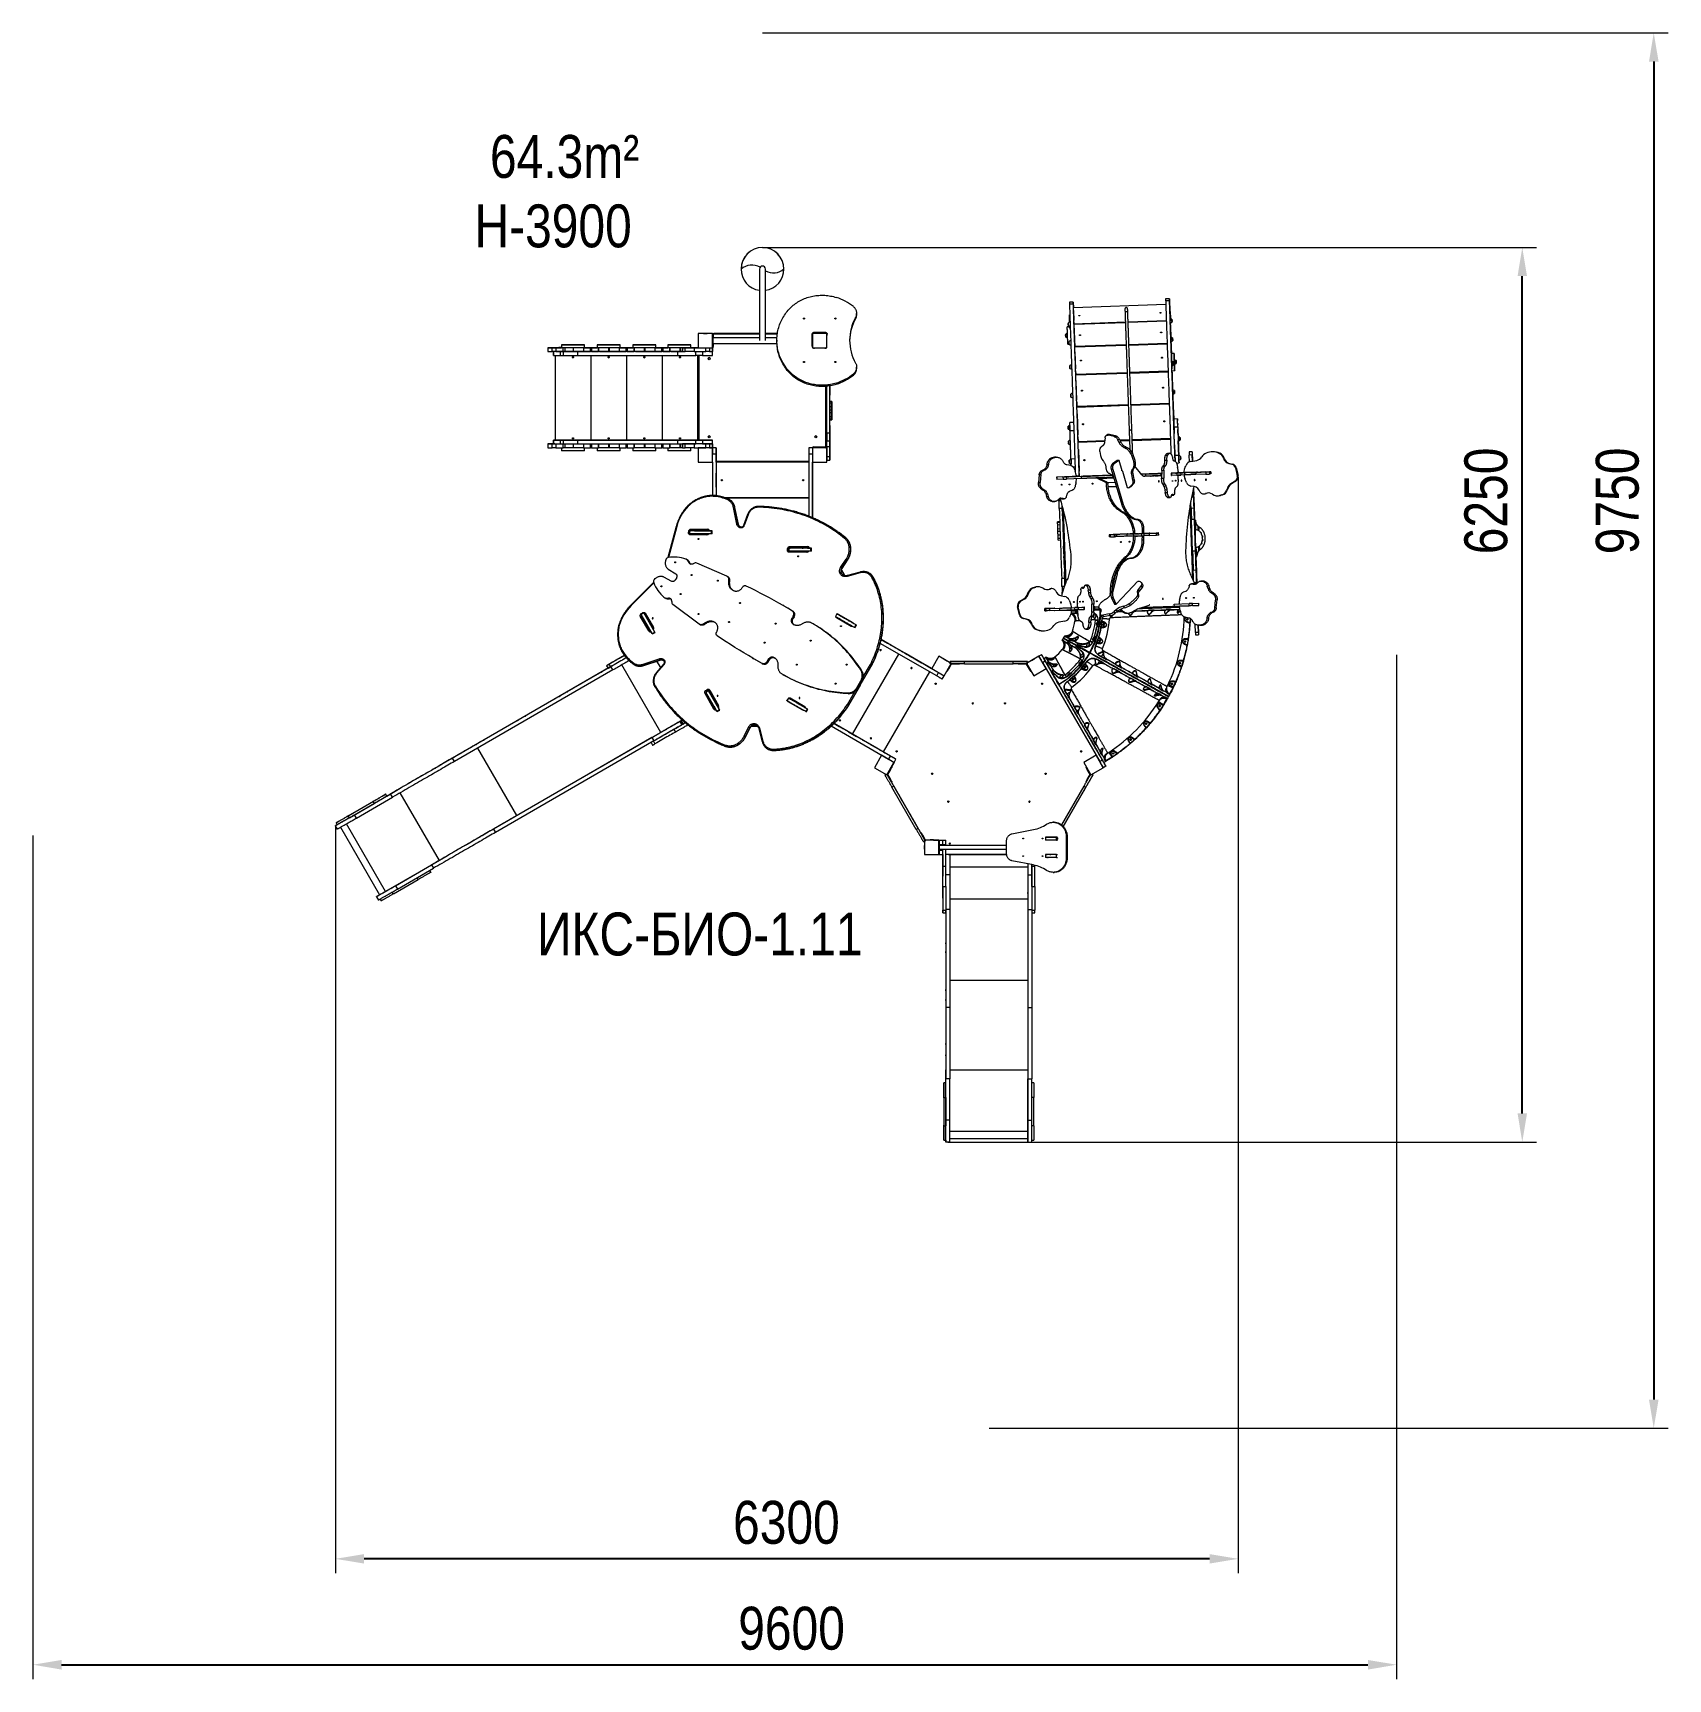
# Model space of a CAD drawing. Header units: millimetres. Extents: x -5713 to 5719, y -6024 to 5481.
import ezdxf

# ---------------------------------------------------------------- set-up
doc = ezdxf.new("R2010")
doc.units = ezdxf.units.MM
for name, color, linetype in [('DIKOM_АРТИКУЛ', 7, 'Continuous'), ('DIKOM_ОБЪЕКТ', 7, 'Continuous'), ('DIKOM_РАЗМЕР_ЗОНА', 7, 'Continuous'), ('DIKOM_РАЗМЕР_ОБЪЕКТА', 7, 'Continuous')]:
    doc.layers.add(name, color=color, linetype=linetype)
doc.styles.add('style1', font='arial.ttf', dxfattribs={"width": 0.8})
doc.dimstyles.new('1-50', dxfattribs={"dimtxt": 300, "dimasz": 200, "dimexe": 100, "dimexo": 0, "dimgap": 100, "dimtad": 1, "dimdec": 0, "dimtxsty": 'style1', "dimcen": 0, "dimclrd": 7, "dimclre": 7, "dimadec": 1, "dimazin": 2, "dimtfac": 1, "dimtdec": 0, "dimtmove": 1, "dimatfit": 3, "dimfxl": 0, "dimlwd": 25, "dimlwe": 18, "dimarcsym": 0})

msp = doc.modelspace()

# ---------------------------------------------------------------- texts
at = {"layer": 'DIKOM_АРТИКУЛ', "color": 7, "linetype": 'Continuous', "lineweight": 15, "insert": (-2188.5, -666.9), "char_height": 300, "width": 1667.537, "attachment_point": 1, "style": 'style1'}
msp.add_mtext('ИКС-БИО-1.11', dxfattribs=at)
at = {"layer": 'DIKOM_РАЗМЕР_ОБЪЕКТА', "char_height": 300, "width": 5885.531, "attachment_point": 1, "style": 'style1'}
for s, insert in [('64.3m²', (-2517.5, 4767.7)), ('H-3900', (-2625.8, 4282.1))]:
    msp.add_mtext(s, dxfattribs=dict(at, insert=insert))

# ---------------------------------------------------------------- blocks, each defined once
blk = doc.blocks.new('*D16')
at = {"layer": 'Defpoints', "color": 0, "transparency": 16777216}
for p in [(2714, 2378), (-3598, -60), (-3598, -5184)]:
    blk.add_point(p, dxfattribs=at)
at = {"layer": 'DIKOM_РАЗМЕР_ОБЪЕКТА', "color": 7, "lineweight": 18, "transparency": 16777216}
for p, q in [((2714, 2378), (2714, -5284)), ((-3598, -60), (-3598, -5284))]:
    blk.add_line(p, q, dxfattribs=at)
at = {"layer": 'DIKOM_РАЗМЕР_ОБЪЕКТА', "color": 7, "lineweight": 25, "transparency": 16777216}
blk.add_line((2514, -5184), (-3398, -5184), dxfattribs=at)
at = {"layer": 'DIKOM_РАЗМЕР_ОБЪЕКТА', "color": 7, "transparency": 16777216}
for points in [[(-3398, -5151), (-3398, -5217), (-3598, -5184)], [(2514, -5151), (2514, -5217), (2714, -5184)]]:
    blk.add_solid(points, dxfattribs=at)
at = {"layer": 'DIKOM_РАЗМЕР_ОБЪЕКТА', "color": 0, "transparency": 16777216, "insert": (-445, -4931), "char_height": 300, "attachment_point": 5, "style": 'style1'}
blk.add_mtext('6300', dxfattribs=at)
blk = doc.blocks.new('*D15')
at = {"layer": 'Defpoints', "color": 0, "transparency": 16777216}
for p in [(-612, 3981), (4700, 3981), (684, -2271)]:
    blk.add_point(p, dxfattribs=at)
at = {"layer": 'DIKOM_РАЗМЕР_ОБЪЕКТА', "color": 7, "lineweight": 18, "transparency": 16777216}
for p, q in [((-612, 3981), (4800, 3981)), ((684, -2271), (4800, -2271))]:
    blk.add_line(p, q, dxfattribs=at)
at = {"layer": 'DIKOM_РАЗМЕР_ОБЪЕКТА', "color": 7, "lineweight": 25, "transparency": 16777216}
blk.add_line((4700, -2071), (4700, 3781), dxfattribs=at)
at = {"layer": 'DIKOM_РАЗМЕР_ОБЪЕКТА', "color": 7, "transparency": 16777216}
for points in [[(4667, 3781), (4733, 3781), (4700, 3981)], [(4667, -2071), (4733, -2071), (4700, -2271)]]:
    blk.add_solid(points, dxfattribs=at)
at = {"layer": 'DIKOM_РАЗМЕР_ОБЪЕКТА', "color": 0, "transparency": 16777216, "insert": (4447, 2210), "char_height": 300, "attachment_point": 5, "rotation": 90, "style": 'style1'}
blk.add_mtext('6250', dxfattribs=at)
blk = doc.blocks.new('*D14')
at = {"layer": 'Defpoints', "color": 0, "transparency": 16777216}
for p in [(3821, 1134), (-5713, -129), (3821, -5924)]:
    blk.add_point(p, dxfattribs=at)
at = {"layer": 'DIKOM_РАЗМЕР_ЗОНА', "color": 7, "lineweight": 18, "transparency": 16777216}
for p, q in [((3821, 1134), (3821, -6024)), ((-5713, -129), (-5713, -6024))]:
    blk.add_line(p, q, dxfattribs=at)
at = {"layer": 'DIKOM_РАЗМЕР_ЗОНА', "color": 7, "lineweight": 25, "transparency": 16777216}
blk.add_line((-5513, -5924), (3621, -5924), dxfattribs=at)
at = {"layer": 'DIKOM_РАЗМЕР_ЗОНА', "color": 7, "transparency": 16777216}
for points in [[(-5513, -5891), (-5513, -5958), (-5713, -5924)], [(3621, -5891), (3621, -5958), (3821, -5924)]]:
    blk.add_solid(points, dxfattribs=at)
at = {"layer": 'DIKOM_РАЗМЕР_ЗОНА', "color": 0, "transparency": 16777216, "insert": (-409, -5671), "char_height": 300, "attachment_point": 5, "style": 'style1'}
blk.add_mtext('9600', dxfattribs=at)
blk = doc.blocks.new('*D13')
at = {"layer": 'Defpoints', "color": 0, "transparency": 16777216}
for p in [(-612, 5481), (972, -4271), (5619, -4271)]:
    blk.add_point(p, dxfattribs=at)
at = {"layer": 'DIKOM_РАЗМЕР_ЗОНА', "color": 7, "lineweight": 18, "transparency": 16777216}
for p, q in [((-612, 5481), (5719, 5481)), ((972, -4271), (5719, -4271))]:
    blk.add_line(p, q, dxfattribs=at)
at = {"layer": 'DIKOM_РАЗМЕР_ЗОНА', "color": 7, "lineweight": 25, "transparency": 16777216}
blk.add_line((5619, 5281), (5619, -4071), dxfattribs=at)
at = {"layer": 'DIKOM_РАЗМЕР_ЗОНА', "color": 7, "transparency": 16777216}
for points in [[(5586, 5281), (5653, 5281), (5619, 5481)], [(5586, -4071), (5653, -4071), (5619, -4271)]]:
    blk.add_solid(points, dxfattribs=at)
at = {"layer": 'DIKOM_РАЗМЕР_ЗОНА', "color": 0, "transparency": 16777216, "insert": (5366, 2210), "char_height": 300, "attachment_point": 5, "rotation": 90, "style": 'style1'}
blk.add_mtext('9750', dxfattribs=at)

# ---------------------------------------------------------------- dimensions: what is measured, and where the dimension line sits
at = {"layer": 'DIKOM_РАЗМЕР_ЗОНА'}
dim = msp.add_linear_dim(base=(5619.4, -4271.4), p1=(-612.2, 5480.9), p2=(971.7, -4271.4), angle=90, text='9750', dimstyle='1-50', override={"dimscale": 1, "dimtix": 0, "dimtofl": 1, "dimtmove": 1, "dimatfit": 3}, dxfattribs=at)
dim.commit()
dim.dimension.update_dxf_attribs({"geometry": '*D13', "text_midpoint": (5619.4, 2209.9), "dimtype": 160})
dim = msp.add_linear_dim(base=(3820.9, -5924.4), p1=(-5713, -129.1), p2=(3820.9, 1133.9), text='9600', dimstyle='1-50', override={"dimscale": 1, "dimtix": 0, "dimtofl": 1, "dimtmove": 1, "dimatfit": 3}, dxfattribs=at)
dim.commit()
dim.dimension.update_dxf_attribs({"geometry": '*D14', "text_midpoint": (-409.5, -5924.4), "dimtype": 160})
at = {"layer": 'DIKOM_РАЗМЕР_ОБЪЕКТА'}
dim = msp.add_linear_dim(base=(4699.9, 3980.9), p1=(684.2, -2271.4), p2=(-612.3, 3980.9), angle=90, text='6250', dimstyle='1-50', override={"dimscale": 1, "dimtix": 0, "dimtofl": 1, "dimtmove": 1, "dimatfit": 3}, dxfattribs=at)
dim.commit()
dim.dimension.update_dxf_attribs({"geometry": '*D15', "text_midpoint": (4699.9, 2209.9), "dimtype": 160})
dim = msp.add_linear_dim(base=(-3598, -5183.9), p1=(2713.8, 2377.7), p2=(-3598, -60.3), text='6300', dimstyle='1-50', override={"dimscale": 1, "dimtix": 0, "dimtofl": 1, "dimtmove": 1, "dimatfit": 3}, dxfattribs=at)
dim.commit()
dim.dimension.update_dxf_attribs({"geometry": '*D16', "text_midpoint": (-444.9, -5183.9), "dimtype": 160})

# ---------------------------------------------------------------- linework, layer by layer
at = {"layer": 'DIKOM_ОБЪЕКТ', "color": 7, "linetype": 'Continuous', "lineweight": 15}
for p, q in [((-762.2, 3831.2), (-762.2, 3831.2)), ((-462.2, 3830.7), (-462.2, 3831)), ((-462.2, 3831), (-462.2, 3831)), ((-462.2, 3830.7), (-462.2, 3831)), ((-462.2, 3831), (-462.2, 3831)), ((-462.2, 3830.9), (-462.2, 3830.9)), ((-462.2, 3830.6), (-462.2, 3830.6)), ((1560.5, 3599.5), (1533.5, 3598.6)), ((1533.9, 3587), (1560.9, 3588)), ((2207.5, 3581.9), (1561.9, 3559.4)), ((2233, 3623), (2206.1, 3622)), ((2206.5, 3610.5), (2233.4, 3611.5)), ((38.8, 3483.5), (38.8, 3492.4)), ((46.2, 3511.9), (46.2, 3520.8)), ((1526, 3451.8), (1526, 3451.9)), ((1533.6, 3509.7), (1536.6, 3509.8)), ((1533.6, 3509.7), (1536.6, 3509.8)), ((1535.3, 3459.3), (1533.6, 3509.7)), ((1533.6, 3509.7), (1533.6, 3509.7)), ((1562.6, 3538.9), (1565, 3470.5)), ((1565.2, 3462.5), (1565.7, 3448.3)), ((1565.9, 3443.2), (1565.2, 3462.5)), ((1565.7, 3448.3), (1925, 3460.8)), ((1925.2, 3455.7), (1565.9, 3443.2)), ((1944, 3461.5), (2211.3, 3470.8)), ((2211.5, 3465.7), (1944.2, 3456.4)), ((2235.2, 3562.4), (2235.1, 3562.9)), ((2235.1, 3562.9), (2236, 3538.7)), ((2235.2, 3562.4), (2237.5, 3494)), ((2236, 3538.7), (2238.5, 3467.6)), ((2236.1, 3534.3), (2239.1, 3534.4)), ((2236.1, 3534.3), (2239.1, 3534.4)), ((2237.6, 3491.8), (2237.5, 3494)), ((2238, 3481.9), (2238.3, 3472.1)), ((2238.5, 3467.6), (2238.3, 3472.1)), ((2238.9, 3454.2), (2242.4, 3353.9)), ((2239.1, 3534.4), (2239.1, 3534.4)), ((2239.1, 3534.4), (2240.9, 3484)), ((2239.1, 3534.4), (2240.9, 3484)), ((2241.9, 3454.4), (2241.1, 3454.4)), ((2241.9, 3454.5), (2241.9, 3454.4)), ((2241.9, 3454.5), (2241.9, 3454.4)), ((2241.9, 3454.4), (2241.9, 3454.4)), ((2250.7, 3477.2), (2250.7, 3477.1)), ((2250.8, 3477.1), (2250.8, 3477)), ((2250.8, 3476.7), (2250.8, 3476.7)), ((2250.8, 3476.7), (2250.8, 3476.7)), ((2251.2, 3473.6), (2251.2, 3473.5)), ((2251.3, 3473.1), (2251.3, 3473.2)), ((2251.3, 3472.2), (2251.3, 3473.1)), ((2251.3, 3472.4), (2251.3, 3472.3)), ((2251.3, 3462.5), (2251.4, 3463.4)), ((2251.4, 3463.3), (2251.3, 3462.9)), ((2251.4, 3471.2), (2251.4, 3471.4)), ((2251.4, 3471), (2251.4, 3469.6)), ((2251.4, 3463.9), (2251.5, 3464.4)), ((2251.4, 3464), (2251.4, 3463.7)), ((2251.5, 3468.8), (2251.5, 3469.1)), ((2251.5, 3468.7), (2251.5, 3468.6)), ((2251.5, 3465.1), (2251.5, 3465.8)), ((2251.5, 3464.4), (2251.5, 3464.7)), ((-1062.2, 3380.8), (-1062.2, 3381.1)), ((-962.2, 3381.1), (-1062.2, 3381.1)), ((-962.2, 3380.8), (-1062.2, 3380.8)), ((-1062.2, 3380.8), (-1062.2, 3280.8)), ((-962.2, 3380.8), (-962.2, 3381.1)), ((-962.2, 3371), (-962.2, 3381.1)), ((-962.2, 3280.8), (-962.2, 3380.8)), ((-962.2, 3350.9), (-962.2, 3370.9)), ((-962.2, 3370.9), (-962.2, 3370.9)), ((-958.2, 3350.9), (-962.2, 3350.9)), ((-962.2, 3350.9), (-962.2, 3350.8)), ((-633.2, 3350.8), (-962.2, 3350.8)), ((-958.2, 3350.8), (-962.2, 3350.8)), ((-958.2, 3350.9), (-958.2, 3350.8)), ((-958.2, 3350.8), (-958.2, 3350.9)), ((-956.2, 3370.9), (-956.2, 3350.8)), ((-952.2, 3380.9), (-952.2, 3380.9)), ((-633.2, 3380.9), (-952.2, 3380.9)), ((-952.2, 3380.9), (-633.2, 3380.9)), ((-633.2, 3374.9), (-952.2, 3374.9)), ((-508, 3380.9), (-591.2, 3380.9)), ((-591.2, 3380.9), (-508, 3380.9)), ((-508.9, 3374.9), (-591.2, 3374.9)), ((-511.2, 3350.8), (-591.2, 3350.8)), ((-264.2, 3290.5), (-264.2, 3375.7)), ((-264.2, 3366.8), (-264.2, 3375.7)), ((-264.2, 3290.5), (-264.2, 3366.8)), ((-262.2, 3380.7), (-262.2, 3380.8)), ((-162.2, 3380.7), (-262.2, 3380.7)), ((-262.2, 3380.7), (-262.2, 3280.7)), ((-249.2, 3389.3), (-175.2, 3389.3)), ((-249.2, 3380.4), (-249.2, 3389.3)), ((-175.2, 3380.4), (-175.2, 3389.3)), ((-162.2, 3380.7), (-162.2, 3380.8)), ((-162.2, 3280.7), (-162.2, 3380.7)), ((-162.2, 3283.8), (-162.2, 3373.6)), ((-160.2, 3366.8), (-160.2, 3375.7)), ((1507.7, 3369.2), (1507.5, 3369.2)), ((1507.5, 3367.2), (1507.5, 3367.5)), ((1507.6, 3364), (1507.6, 3365.4)), ((1507.6, 3364.2), (1507.6, 3364.8)), ((1507.7, 3362.6), (1507.7, 3362.2)), ((1507.8, 3370.5), (1507.8, 3370.5)), ((1529.9, 3426.3), (1518.5, 3425.9)), ((1525.8, 3448.8), (1525.7, 3448.2)), ((1525.7, 3448.2), (1525.8, 3448.3)), ((1525.7, 3447.9), (1525.7, 3447.7)), ((1525.7, 3446.9), (1525.7, 3447)), ((1525.7, 3445.7), (1525.7, 3445.9)), ((1525.8, 3444.3), (1525.7, 3445.7)), ((1525.8, 3444.2), (1525.8, 3444.6)), ((1525.8, 3443.5), (1525.8, 3443.2)), ((1525.8, 3443.2), (1525.8, 3443.4)), ((1525.9, 3451.4), (1525.9, 3451.3)), ((1525.9, 3451.4), (1525.9, 3451.4)), ((1526, 3440.4), (1526, 3440.5)), ((1526.1, 3439.5), (1526.1, 3439.5)), ((1526.2, 3438.8), (1526.1, 3439.5)), ((1526.2, 3439.3), (1526.3, 3438.3)), ((1526.2, 3438.9), (1526.3, 3438)), ((1526.3, 3437.9), (1526.5, 3437.3)), ((1526.5, 3437.1), (1526.4, 3437.5)), ((1526.5, 3437.1), (1526.5, 3437.1)), ((1526.5, 3437.1), (1526.5, 3437.1)), ((1526.5, 3437.1), (1526.5, 3437.1)), ((1536.4, 3429.8), (1536.4, 3429.9)), ((1537.2, 3429.8), (1536.4, 3429.8)), ((1565.9, 3443.2), (1565.7, 3448.3)), ((1566.9, 3414.6), (1570.2, 3320.6)), ((2239.5, 3438.1), (2242.8, 3344.1)), ((2239.5, 3438.1), (2240.2, 3417.8)), ((2240.8, 3399.4), (2240.8, 3399.4)), ((2242.8, 3344.1), (2243.6, 3320.1)), ((2255.4, 3346.5), (2255.4, 3346.5)), ((2255.5, 3345.4), (2255.4, 3346)), ((2255.8, 3343.2), (2255.6, 3344.9)), ((2255.8, 3343.5), (2255.8, 3343.3)), ((2255.8, 3342.9), (2255.8, 3343.1)), ((2255.9, 3341.9), (2255.8, 3342.7)), ((2255.9, 3342.3), (2255.9, 3342.1)), ((2256, 3340.8), (2256, 3339.4)), ((-2112.1, 3281), (-2112.1, 3281)), ((-2112.1, 3281), (-2112.1, 3254)), ((-2057.8, 3281), (-2082.9, 3281)), ((-2082.9, 3254), (-2082.9, 3281)), ((-2057.8, 3254), (-2082.9, 3254)), ((-2074, 3254), (-2074, 3227)), ((-2073.3, 3227), (-2073.3, 3254)), ((-2073.3, 3227), (-2024.7, 3227)), ((-2024.7, 3254), (-2064.4, 3254)), ((-2062.1, 3227), (-2062.1, 2635)), ((-2057.8, 3281), (-2057.8, 3254)), ((-2037.1, 3281.1), (-2037.1, 3284.1)), ((-2037.1, 3284.1), (-2037.1, 3284.1)), ((-2037.1, 3284.1), (-2017.1, 3284.1)), ((-2037.1, 3284.1), (-2017.1, 3284.1)), ((-2024.7, 3227), (-2024.7, 3254)), ((-2023.1, 3281), (-2023.1, 3281)), ((-2023.1, 3281), (-2023.1, 3281)), ((-2017.1, 3302), (-2017.1, 3281)), ((-1994, 3281), (-2004.8, 3281)), ((-2004.8, 3254), (-2004.8, 3281)), ((-1994, 3254), (-2004.8, 3254)), ((-2004.5, 3227), (-2004.5, 3254)), ((-2000.1, 3254), (-2000.1, 3254)), ((-2000.1, 3254), (-2000.1, 3254)), ((-2000.1, 3254), (-2000.1, 3254)), ((-1994, 3281), (-1994, 3254)), ((-1935.1, 3281), (-1935.1, 3254)), ((-1934.1, 3254), (-1928.1, 3254)), ((-1204.6, 3253.9), (-1902.7, 3253.9)), ((-1902.7, 3226.9), (-1902.7, 3253.9)), ((-1902.7, 3226.9), (-1204.6, 3226.9)), ((-1864.1, 3281), (-1864.1, 3281)), ((-1864.1, 3281), (-1864.1, 3254)), ((-1857.1, 3281), (-1857.1, 3302)), ((-1857.1, 3281), (-1857.1, 3281)), ((-1857.1, 3281), (-1857.1, 3281)), ((-1857.1, 3281), (-1857.1, 3281)), ((-1851.1, 3281), (-1851.1, 3281)), ((-1808.1, 3281), (-1814.1, 3281)), ((-1814.1, 3254), (-1814.1, 3281)), ((-1808.1, 3254), (-1814.1, 3254)), ((-1813.1, 3226.9), (-1813.1, 2635)), ((-1808.1, 3281), (-1808.1, 3254)), ((-1774.1, 3281), (-1774.1, 3281)), ((-1774.1, 3281), (-1774.1, 3281)), ((-1768.1, 3302), (-1768.1, 3281)), ((-1758.1, 3281), (-1758.1, 3281)), ((-1758.1, 3254), (-1758.1, 3281)), ((-1758.1, 3281), (-1758.1, 3254)), ((-1758.1, 3254), (-1758.1, 3254)), ((-1751.1, 3254), (-1751.1, 3253.9)), ((-1751.1, 3253.9), (-1751.1, 3254)), ((-1685.1, 3281), (-1688.1, 3281)), ((-1688.1, 3281), (-1688.1, 3254)), ((-1685.1, 3254), (-1688.1, 3254)), ((-1685.1, 3281), (-1685.1, 3254)), ((-1685.1, 3253.9), (-1679.1, 3253.9)), ((-1615.1, 3280.9), (-1615.1, 3281)), ((-1615.1, 3280.9), (-1615.1, 3253.9)), ((-1608.1, 3281), (-1608.1, 3302)), ((-1608.1, 3281), (-1607.4, 3281)), ((-1608.1, 3281), (-1608.1, 3281)), ((-1608.1, 3281), (-1608.1, 3281)), ((-1608.1, 3281), (-1608.1, 3281)), ((-1602.1, 3281), (-1602.1, 3281)), ((-1559.1, 3280.9), (-1565.1, 3280.9)), ((-1565.1, 3253.9), (-1565.1, 3280.9)), ((-1559.1, 3253.9), (-1565.1, 3253.9)), ((-1563.1, 3226.9), (-1563.1, 2635)), ((-1559.1, 3280.9), (-1559.1, 3253.9)), ((-1524.1, 3281), (-1524.1, 3281)), ((-1524.1, 3281), (-1524.1, 3281)), ((-1518.1, 3302), (-1518.1, 3281)), ((-1509.1, 3280.9), (-1509.1, 3280.9)), ((-1509.1, 3253.9), (-1509.1, 3280.9)), ((-1509.1, 3280.9), (-1509.1, 3253.9)), ((-1509.1, 3253.9), (-1509.1, 3253.9)), ((-1501.1, 3253.9), (-1501.1, 3253.9)), ((-1501.1, 3253.9), (-1501.1, 3253.9)), ((-1435.1, 3280.9), (-1439.1, 3280.9)), ((-1439.1, 3280.9), (-1439.1, 3253.9)), ((-1435.1, 3253.9), (-1439.1, 3253.9)), ((-1435.1, 3280.9), (-1435.1, 3253.9)), ((-1435.1, 3253.9), (-1429.1, 3253.9)), ((-1365.1, 3280.9), (-1365.1, 3280.9)), ((-1365.1, 3280.9), (-1365.1, 3253.9)), ((-1358.1, 3281), (-1358.1, 3302)), ((-1358.1, 3281), (-1357.4, 3281)), ((-1358.1, 3281), (-1358.1, 3281)), ((-1358.1, 3281), (-1358.1, 3281)), ((-1358.1, 3281), (-1358.1, 3281)), ((-1352.1, 3281), (-1352.1, 3281)), ((-1309.1, 3280.9), (-1315.1, 3280.9)), ((-1315.1, 3253.9), (-1315.1, 3280.9)), ((-1309.1, 3253.9), (-1315.1, 3253.9)), ((-1314.1, 3226.9), (-1314.1, 2634.9)), ((-1309.1, 3280.9), (-1309.1, 3253.9)), ((-1275.1, 3281), (-1275.1, 3281)), ((-1275.1, 3281), (-1275.1, 3281)), ((-1273.8, 3301.9), (-1273.8, 3280.9)), ((-1259.1, 3280.9), (-1259.1, 3280.9)), ((-1259.1, 3253.9), (-1259.1, 3280.9)), ((-1259.1, 3280.9), (-1259.1, 3253.9)), ((-1259.1, 3253.9), (-1259.1, 3253.9)), ((-1252.1, 3253.9), (-1252.1, 3253.9)), ((-1252.1, 3253.9), (-1252.1, 3253.9)), ((-1204.6, 3226.9), (-1204.6, 3253.9)), ((-1186.1, 3280.9), (-1189.1, 3280.9)), ((-1189.1, 3280.9), (-1189.1, 3253.9)), ((-1186.1, 3253.9), (-1189.1, 3253.9)), ((-1186.1, 3280.9), (-1186.1, 3253.9)), ((-1186.1, 3253.9), (-1180.1, 3253.9)), ((-1172.5, 3280.9), (-1172.5, 3253.9)), ((-1089.2, 3280.9), (-1152.4, 3280.9)), ((-1152.4, 3253.9), (-1152.4, 3280.9)), ((-1089.2, 3253.9), (-1152.4, 3253.9)), ((-1116.1, 3280.9), (-1116.1, 3280.9)), ((-1116.1, 3280.9), (-1116.1, 3280.9)), ((-1113.8, 3280.9), (-1113.8, 3301.9)), ((-1111.1, 3281), (-1113.8, 3281)), ((-1113.8, 3281), (-1111.1, 3281)), ((-1113.8, 3281), (-1092.1, 3281)), ((-1109.1, 3281), (-1113.8, 3281)), ((-1109.1, 3281), (-1113.8, 3281)), ((-1111.1, 3281), (-1111.1, 3281)), ((-1109.1, 3281), (-1109.1, 3281)), ((-1103.1, 3281), (-1103.1, 3281)), ((-1062.2, 3280.9), (-1090.1, 3280.9)), ((-1090.1, 3280.9), (-1062.2, 3280.9)), ((-1090.1, 3280.9), (-1090.1, 3280.9)), ((-1089.2, 3280.9), (-1089.2, 3253.9)), ((-1078.1, 3226.9), (-1078.1, 3253.9)), ((-1032.1, 3226.9), (-1078.1, 3226.9)), ((-1064.1, 2634.9), (-1064.1, 3226.9)), ((-1064.1, 2634.9), (-1064.1, 3226.9)), ((-1062.2, 3280.8), (-962.2, 3280.8)), ((-1062.2, 2634.9), (-1062.2, 3226.9)), ((-1056.2, 3226.9), (-1056.2, 2634.9)), ((-1032.1, 3253.9), (-1032.1, 3226.9)), ((-1009.4, 3253.9), (-1009.4, 3280.8)), ((-982.2, 3253.9), (-1009.4, 3253.9)), ((-982.2, 3280.8), (-982.2, 3253.9)), ((-962.2, 3310.8), (-511.4, 3310.8)), ((-958.2, 3310.8), (-962.2, 3310.8)), ((-962.2, 3288.9), (-962.2, 3310.8)), ((-962.2, 3288.9), (-962.2, 3288.9)), ((-962.2, 3280.9), (-962.1, 3280.9)), ((-962.1, 3280.9), (-962.2, 3280.9)), ((-962.2, 3280.9), (-962.2, 3280.9)), ((-962.2, 3253.9), (-962.2, 3280.9)), ((-962.2, 3280.9), (-962.2, 3253.9)), ((-962.2, 3280.8), (-962.2, 3280.9)), ((-962.1, 3253.9), (-962.2, 3253.9)), ((-962.2, 3253.9), (-962.1, 3253.9)), ((-962.2, 3253.9), (-962.2, 3253.9)), ((-962.1, 3280.9), (-962.1, 3280.9)), ((-962.1, 3253.9), (-962.1, 3280.9)), ((-962.1, 3280.9), (-962.1, 3253.9)), ((-962.1, 3253.9), (-962.1, 3253.9)), ((-962.1, 3226.9), (-962.1, 3253.9)), ((-962.1, 3226.9), (-962.1, 3253.9)), ((-962.1, 3253.9), (-962.1, 3253.9)), ((-962.1, 3226.9), (-962.1, 3226.9)), ((-958.2, 3310.8), (-958.2, 3310.8)), ((-956.2, 3310.8), (-956.2, 3288.9)), ((-511.7, 3333.1), (-511.7, 3324.2)), ((-262.2, 3280.7), (-162.2, 3280.7)), ((-175.2, 3276.9), (-249.2, 3276.9)), ((-162.2, 3280.7), (-162.2, 3280.8)), ((1522.7, 3305.9), (1531.1, 3306.2)), ((1530.3, 3318), (1530.3, 3318.2)), ((1530.3, 3317.8), (1530.3, 3317.5)), ((1530.3, 3316.7), (1530.3, 3317)), ((1530.3, 3316.5), (1530.3, 3316.6)), ((1530.3, 3315.4), (1530.3, 3315.6)), ((1530.4, 3314), (1530.3, 3315.5)), ((1530.3, 3314.1), (1530.3, 3314.5)), ((1530.4, 3320.1), (1530.4, 3319.8)), ((1530.6, 3322), (1530.5, 3321.7)), ((1530.5, 3321.7), (1530.5, 3321.8)), ((1530.5, 3321.2), (1530.5, 3321.2)), ((1530.5, 3310.3), (1530.5, 3310.3)), ((1530.6, 3310.5), (1530.7, 3309.3)), ((1530.7, 3309.5), (1530.7, 3309.5)), ((1530.7, 3309.3), (1530.8, 3308)), ((1530.8, 3307.9), (1530.8, 3308.2)), ((1530.8, 3307.7), (1531, 3307.3)), ((1531, 3307.1), (1530.9, 3307.5)), ((1531, 3307.1), (1531, 3307.1)), ((1531.1, 3307.1), (1531, 3307.1)), ((1531, 3307.1), (1531, 3307.1)), ((1531, 3306.9), (1531.1, 3306.2)), ((1531.2, 3305.7), (1531.8, 3303.4)), ((1570.6, 3310), (1571.2, 3290.5)), ((1571.3, 3288.7), (1570.6, 3310)), ((1571.2, 3290.5), (1930.5, 3303)), ((1571.5, 3284.1), (1571.2, 3290.5)), ((1930.7, 3296.7), (1571.5, 3284.1)), ((1572.7, 3248.6), (1576.8, 3132.5)), ((1949.5, 3303.7), (2216.8, 3313)), ((2217.1, 3306.6), (1949.7, 3297.3)), ((2243.2, 3331.5), (2243.5, 3322.8)), ((2243.5, 3323.9), (2246.4, 3240.1)), ((2243.6, 3320.1), (2243.5, 3322.8)), ((2245.3, 3272.1), (2249.3, 3156)), ((2245.3, 3272.1), (2245.9, 3256)), ((2265.4, 3240.8), (2246.4, 3240.1)), ((2255.8, 3331.9), (2255.9, 3333.4)), ((2255.9, 3333.2), (2255.8, 3331.9)), ((2255.8, 3331.9), (2255.8, 3331.9)), ((2255.8, 3331.3), (2255.8, 3331.4)), ((2255.9, 3333.9), (2256, 3334.2)), ((2256, 3334.1), (2256, 3334.2)), ((2256, 3333.8), (2256, 3333.6)), ((2256.1, 3336), (2256.1, 3336)), ((2256.1, 3334.8), (2256.1, 3335.4)), ((-992.7, 3203.9), (-992.7, 3203.9)), ((-977.7, 3203.9), (-977.7, 3203.9)), ((-432.1, 3114.4), (-432.1, 3123.2)), ((46.2, 3136.5), (46.2, 3145.4)), ((1536.1, 3148), (1536.1, 3148.1)), ((1536.2, 3150.4), (1536.2, 3150.7)), ((1536.2, 3147.4), (1536.2, 3147.8)), ((1536.2, 3145.8), (1536.2, 3147.3)), ((1536.2, 3145.4), (1536.2, 3145.9)), ((1536.4, 3152.7), (1536.4, 3152.7)), ((1536.4, 3141.9), (1536.5, 3141.3)), ((1536.5, 3141.4), (1536.5, 3141.2)), ((1536.5, 3140.8), (1536.5, 3140.9)), ((1536.5, 3140.8), (1536.5, 3140.8)), ((1536.6, 3140.6), (1536.5, 3140.8)), ((1536.6, 3140.5), (1536.6, 3140.2)), ((1536.7, 3139.9), (1536.8, 3139)), ((1536.8, 3139), (1536.9, 3138.5)), ((1536.9, 3138.7), (1536.9, 3138.5)), ((1536.9, 3138.4), (1536.9, 3138.7)), ((1536.9, 3138.5), (1536.9, 3138.4)), ((1536.9, 3138.4), (1536.9, 3138.4)), ((1536.9, 3138.4), (1536.9, 3138.4)), ((1536.9, 3138.4), (1536.9, 3138.4)), ((1537, 3137.9), (1537, 3138)), ((1577.2, 3119.8), (1578, 3095.7)), ((1577.8, 3102.1), (1577.2, 3119.8)), ((1578, 3095.7), (1937.3, 3108.3)), ((1956.3, 3108.9), (2223.6, 3118.3)), ((2223.9, 3110.9), (1956.6, 3101.5)), ((2248.6, 3120.1), (2269.6, 3120.9)), ((2249.3, 3156), (2250.1, 3135.4)), ((2249.8, 3143.3), (2250, 3136.1)), ((2250.1, 3135.4), (2250, 3136.1)), ((2261.2, 3178), (2261.3, 3178)), ((2261.5, 3176.2), (2261.5, 3176.3)), ((2261.5, 3176.2), (2261.5, 3176.2)), ((2261.6, 3175.8), (2261.6, 3175.8)), ((2261.7, 3163.3), (2261.6, 3163.2)), ((2261.8, 3173.8), (2261.7, 3174.7)), ((2261.7, 3163.8), (2261.8, 3164.5)), ((2261.7, 3163.7), (2261.7, 3163.8)), ((2261.8, 3173.4), (2261.8, 3173.3)), ((2261.8, 3172.8), (2261.8, 3173.3)), ((2261.8, 3172.6), (2261.9, 3171.2)), ((2261.8, 3165.1), (2261.9, 3165.6)), ((2261.8, 3164.8), (2261.8, 3164.8)), ((2261.8, 3164.5), (2261.8, 3164.7)), ((2261.9, 3170.9), (2261.9, 3170.7)), ((2261.9, 3166.6), (2261.9, 3166.7)), ((2261.9, 3166.3), (2261.9, 3166.3)), ((2261.9, 3166.2), (2261.9, 3166.1)), ((2261.9, 3165.6), (2261.9, 3165.9)), ((2280.2, 3186.7), (2280.2, 3186.8)), ((2280.2, 3186.4), (2280.3, 3186.4)), ((2280.3, 3186.4), (2280.3, 3186.3)), ((2280.3, 3186.3), (2280.3, 3186.1)), ((2280.3, 3186.1), (2280.3, 3186.2)), ((2280.3, 3185.8), (2280.3, 3186)), ((2280.4, 3174.7), (2280.4, 3174.7)), ((2280.4, 3174.1), (2280.4, 3173.6)), ((2280.6, 3181.9), (2280.6, 3181.4)), ((2280.6, 3176.9), (2280.6, 3176.8)), ((2280.6, 3175.8), (2280.6, 3176.3)), ((2280.7, 3179.2), (2280.7, 3179.1)), ((-168.2, 2590.9), (-168.2, 3010.8)), ((-141.2, 2905.1), (-141.2, 3014.1)), ((-141.2, 3008), (-141.2, 3008)), ((-141.2, 2998), (-141.2, 2998.2)), ((-141.2, 2998.1), (-141.2, 2997.7)), ((-95.5, 3025.2), (-95.5, 3034.1)), ((23.3, 3089.6), (23.3, 3098.5)), ((1578.3, 3088.3), (1578, 3095.7)), ((1937.6, 3100.9), (1578.3, 3088.3)), ((1579.7, 3047.2), (1584.4, 2913.6)), ((2251.5, 3094.5), (2251.5, 3094.5)), ((2252.3, 3070.7), (2257, 2937.1)), ((2252.3, 3070.7), (2252.7, 3059.4)), ((-126.2, 2905.1), (-141.2, 2905.1)), ((-126.2, 2892.1), (-141.2, 2892.1)), ((1543.1, 2950.2), (1543.1, 2950.5)), ((1543.1, 2950), (1543.1, 2949.8)), ((1543.1, 2948.9), (1543.1, 2949.2)), ((1543.1, 2947.5), (1543.1, 2947.8)), ((1543.2, 2946.4), (1543.2, 2946.7)), ((1543.4, 2942.4), (1543.5, 2941.2)), ((1543.5, 2941.8), (1543.5, 2941.8)), ((1543.7, 2940.1), (1543.5, 2941.8)), ((1543.5, 2941.7), (1543.6, 2940.3)), ((1543.7, 2939.9), (1543.8, 2939.7)), ((1543.9, 2939.4), (1543.7, 2939.7)), ((1543.9, 2939.4), (1543.9, 2939.4)), ((1543.9, 2939.4), (1543.9, 2939.4)), ((1543.9, 2939.4), (1543.9, 2939.4)), ((1543.9, 2938.7), (1543.9, 2938.7)), ((1544, 2938.3), (1544.6, 2935.6)), ((1584.9, 2899.2), (1585.9, 2871.5)), ((1585.4, 2885.8), (1584.9, 2899.2)), ((1585.9, 2871.5), (1945.2, 2884)), ((1964.1, 2884.7), (2231.5, 2894)), ((2231.8, 2885.9), (1964.4, 2876.6)), ((2257, 2937.1), (2257.6, 2920.6)), ((2257.4, 2924.8), (2257.6, 2919.4)), ((2268.1, 2979.4), (2267.5, 2982.2)), ((2268.6, 2975.8), (2268.5, 2976.4)), ((2268.6, 2975.7), (2268.6, 2975.6)), ((2268.7, 2975.1), (2268.7, 2975.3)), ((2268.7, 2974.5), (2268.7, 2974.3)), ((2268.7, 2964.5), (2268.7, 2965.8)), ((2268.8, 2965.5), (2268.7, 2964.5)), ((2268.7, 2964.1), (2268.7, 2964.1)), ((2268.8, 2972.9), (2268.8, 2971.5)), ((2268.8, 2971.8), (2268.8, 2971.7)), ((2268.8, 2966.2), (2268.9, 2966.4)), ((2268.8, 2966), (2268.8, 2965.9)), ((2268.8, 2965.9), (2268.8, 2965.9)), ((2268.9, 2966.8), (2268.9, 2966.9)), ((2268.9, 2966.4), (2268.9, 2966.4)), ((-126.2, 2868.3), (-141.2, 2868.3)), ((-141.2, 2859.2), (-141.2, 2859.2)), ((-126.2, 2843.7), (-141.2, 2843.7)), ((-141.2, 2829.2), (-141.2, 2829.2)), ((-126.2, 2825.9), (-141.2, 2825.9)), ((-126.2, 2798.1), (-141.2, 2798.1)), ((-126.2, 2780.3), (-141.2, 2780.3)), ((-141.2, 2777.6), (-126.2, 2777.6)), ((-141.2, 2680.9), (-141.2, 2777.6)), ((1586.2, 2863.4), (1585.9, 2871.5)), ((1945.4, 2875.9), (1586.2, 2863.4)), ((1587.7, 2818.2), (1592.8, 2672.2)), ((2260.2, 2844.2), (2260.1, 2847.3)), ((2260.2, 2844.2), (2260.5, 2835.6)), ((2260.3, 2841.7), (2265.4, 2695.7)), ((2289.4, 2783.4), (2262.4, 2782.5)), ((-992.7, 2657.9), (-992.7, 2657.9)), ((-977.7, 2657.9), (-977.7, 2657.9)), ((-246.7, 2657.9), (-246.7, 2657.9)), ((-231.7, 2657.9), (-231.7, 2657.9)), ((-162.2, 2686.1), (-141.2, 2686.1)), ((-141.2, 2737.7), (-141.2, 2737.9)), ((-141.2, 2737.7), (-141.2, 2737.7)), ((-141.2, 2720.1), (-141.2, 2720.8)), ((-141.2, 2711.7), (-141.2, 2711.7)), ((-141.2, 2707.7), (-141.2, 2707.9)), ((-141.2, 2707.7), (-141.2, 2707.7)), ((-141.2, 2707.7), (-141.2, 2707.7)), ((-141.2, 2707.7), (-141.2, 2707.7)), ((-141.2, 2698.5), (-141.2, 2699.2)), ((-141.2, 2699.2), (-141.2, 2699.2)), ((-141.2, 2698.5), (-141.2, 2698.5)), ((-141.2, 2681.7), (-141.2, 2681.7)), ((-141.2, 2681.7), (-141.2, 2681.7)), ((1524, 2726.4), (1523.9, 2725.8)), ((1523.9, 2725.8), (1524, 2725.9)), ((1524, 2725.4), (1523.9, 2725.3)), ((1523.9, 2724.5), (1523.9, 2724.6)), ((1524, 2723.3), (1523.9, 2723.5)), ((1524, 2721.9), (1524, 2723.3)), ((1524, 2721.7), (1524, 2722.1)), ((1524, 2721.7), (1524, 2721.5)), ((1524, 2721.2), (1524, 2720.9)), ((1524, 2720.9), (1524, 2721)), ((1524.2, 2729.4), (1524.2, 2729.5)), ((1524.2, 2729), (1524.2, 2729)), ((1524.2, 2718.5), (1524.2, 2718.5)), ((1524.3, 2717), (1524.3, 2717)), ((1524.4, 2716.4), (1524.3, 2717)), ((1524.4, 2716.8), (1524.5, 2715.9)), ((1524.5, 2715.5), (1524.7, 2714.8)), ((1524.7, 2714.6), (1524.6, 2715.1)), ((1524.7, 2714.6), (1524.7, 2714.6)), ((1524.7, 2714.6), (1524.7, 2714.6)), ((1524.7, 2714.6), (1524.7, 2714.6)), ((1524.8, 2713.7), (1525, 2712.9)), ((1525, 2712.9), (1525.4, 2711.2)), ((1562.8, 2758), (1535.8, 2757.1)), ((1537.8, 2701.9), (1564.7, 2702.9)), ((1593.4, 2656.8), (1594.4, 2626.4)), ((1593.7, 2648.2), (1593.4, 2656.8)), ((1782.9, 2651.2), (1780.1, 2621.5)), ((1802, 2673.1), (1792.2, 2667.6)), ((1814.8, 2674.6), (1805, 2669.1)), ((1847.2, 2659.5), (1805, 2669.1)), ((1857, 2665), (1814.8, 2674.6)), ((1857, 2665), (1847.2, 2659.5)), ((1972.7, 2639.6), (2240, 2649)), ((2264.3, 2727.3), (2291.3, 2728.3)), ((2265.8, 2684.3), (2265.5, 2692.6)), ((2265.8, 2684.3), (2265.9, 2680.9)), ((2265.8, 2684.3), (2265.8, 2684)), ((2306.6, 2651.9), (2306.6, 2651.9)), ((2306.7, 2651.4), (2306.7, 2651.5)), ((2306.7, 2651.5), (2306.7, 2651.5)), ((2307.1, 2648.4), (2307.1, 2648.3)), ((2307.1, 2647.8), (2307.1, 2647.9)), ((2307.2, 2647), (2307.1, 2647.8)), ((2307.2, 2647.1), (2307.2, 2647)), ((-2112.1, 2608), (-2112.1, 2608)), ((-2112.1, 2608), (-2112.1, 2581)), ((-2064.4, 2608), (-2082.9, 2608)), ((-2082.9, 2581), (-2082.9, 2608)), ((-2057.8, 2581), (-2082.9, 2581)), ((-2074, 2635), (-2074, 2608)), ((-2024.7, 2635), (-2073.3, 2635)), ((-2073.3, 2608), (-2073.3, 2635)), ((-2073.3, 2608), (-2024.7, 2608)), ((-2057.8, 2608), (-2057.8, 2581)), ((-2037.1, 2578.1), (-2037.1, 2581)), ((-2017.1, 2578.1), (-2037.1, 2578.1)), ((-2024.7, 2608), (-2024.7, 2635)), ((-2017.1, 2581), (-2017.1, 2560)), ((-2004.8, 2581), (-2004.8, 2608)), ((-1994, 2581), (-2004.8, 2581)), ((-2004.5, 2608), (-2004.5, 2635)), ((-2000.1, 2635), (-2000.1, 2635)), ((-2000.1, 2635), (-2000.1, 2635)), ((-2000.1, 2635), (-2000.1, 2635)), ((-1994, 2608), (-1994, 2581)), ((-1935.1, 2608), (-1935.1, 2581)), ((-1934.1, 2635), (-1928.1, 2635)), ((-1204.6, 2634.9), (-1902.7, 2634.9)), ((-1902.7, 2607.9), (-1902.7, 2634.9)), ((-1902.7, 2607.9), (-1204.6, 2607.9)), ((-1864.1, 2607.9), (-1864.1, 2581)), ((-1862.1, 2635), (-1862.1, 2635)), ((-1857.1, 2560), (-1857.1, 2581)), ((-1814.1, 2581), (-1814.1, 2607.9)), ((-1808.1, 2581), (-1814.1, 2581)), ((-1808.1, 2635), (-1805.1, 2635)), ((-1808.1, 2607.9), (-1808.1, 2581)), ((-1768.1, 2581), (-1768.1, 2560)), ((-1758.1, 2581), (-1758.1, 2607.9)), ((-1758.1, 2607.9), (-1758.1, 2581)), ((-1758.1, 2581), (-1758.1, 2581)), ((-1751.1, 2635), (-1751.1, 2634.9)), ((-1751.1, 2634.9), (-1751.1, 2635)), ((-1688.1, 2607.9), (-1688.1, 2581)), ((-1685.1, 2581), (-1688.1, 2581)), ((-1685.1, 2634.9), (-1679.1, 2634.9)), ((-1685.1, 2607.9), (-1685.1, 2581)), ((-1615.1, 2607.9), (-1615.1, 2580.9)), ((-1613.1, 2634.9), (-1613.1, 2635)), ((-1608.1, 2560), (-1608.1, 2580.9)), ((-1565.1, 2580.9), (-1565.1, 2607.9)), ((-1559.1, 2580.9), (-1565.1, 2580.9)), ((-1559.1, 2635), (-1555.1, 2635)), ((-1559.1, 2607.9), (-1559.1, 2580.9)), ((-1518.1, 2580.9), (-1518.1, 2560)), ((-1509.1, 2580.9), (-1509.1, 2607.9)), ((-1509.1, 2607.9), (-1509.1, 2580.9)), ((-1509.1, 2580.9), (-1509.1, 2580.9)), ((-1501.1, 2635), (-1501.1, 2634.9)), ((-1501.1, 2634.9), (-1501.1, 2635)), ((-1439.1, 2607.9), (-1439.1, 2580.9)), ((-1435.1, 2580.9), (-1439.1, 2580.9)), ((-1435.1, 2634.9), (-1429.1, 2634.9)), ((-1435.1, 2607.9), (-1435.1, 2580.9)), ((-1365.1, 2607.9), (-1365.1, 2580.9)), ((-1363.1, 2634.9), (-1363.1, 2634.9)), ((-1358.1, 2560), (-1358.1, 2580.9)), ((-1315.1, 2580.9), (-1315.1, 2607.9)), ((-1309.1, 2580.9), (-1315.1, 2580.9)), ((-1309.1, 2634.9), (-1306.1, 2634.9)), ((-1309.1, 2607.9), (-1309.1, 2580.9)), ((-1273.8, 2580.9), (-1273.8, 2559.9)), ((-1259.1, 2580.9), (-1259.1, 2607.9)), ((-1259.1, 2607.9), (-1259.1, 2580.9)), ((-1259.1, 2580.9), (-1259.1, 2580.9)), ((-1252.1, 2634.9), (-1252.1, 2634.9)), ((-1252.1, 2634.9), (-1252.1, 2634.9)), ((-1204.6, 2607.9), (-1204.6, 2634.9)), ((-1189.1, 2607.9), (-1189.1, 2580.9)), ((-1186.1, 2580.9), (-1189.1, 2580.9)), ((-1186.1, 2634.9), (-1180.1, 2634.9)), ((-1186.1, 2607.9), (-1186.1, 2580.9)), ((-1172.5, 2607.9), (-1172.5, 2580.9)), ((-1089.2, 2607.9), (-1152.4, 2607.9)), ((-1152.4, 2580.9), (-1152.4, 2607.9)), ((-1089.2, 2580.9), (-1152.4, 2580.9)), ((-1114.1, 2634.9), (-1114.1, 2634.9)), ((-1113.8, 2559.9), (-1113.8, 2580.9)), ((-1103.6, 2634.9), (-1084.9, 2634.9)), ((-1089.2, 2607.9), (-1089.2, 2580.9)), ((-1032.1, 2634.9), (-1078.1, 2634.9)), ((-1078.1, 2607.9), (-1078.1, 2634.9)), ((-1032.1, 2607.9), (-1078.1, 2607.9)), ((-1065.3, 2634.9), (-992.1, 2634.9)), ((-1062.2, 2580.8), (-1062.2, 2580.9)), ((-962.2, 2580.8), (-1062.2, 2580.8)), ((-1062.2, 2580.8), (-1062.2, 2480.8)), ((-1032.1, 2634.9), (-1032.1, 2607.9)), ((-982.2, 2607.9), (-1009.4, 2607.9)), ((-1009.4, 2580.9), (-1009.4, 2607.9)), ((-982.2, 2580.9), (-1009.4, 2580.9)), ((-982.2, 2607.9), (-982.2, 2580.9)), ((-962.2, 2580.9), (-962.2, 2607.9)), ((-962.2, 2607.9), (-962.2, 2607.9)), ((-962.2, 2607.9), (-962.2, 2580.9)), ((-935.2, 2580.9), (-962.2, 2580.9)), ((-962.2, 2580.9), (-962.2, 2580.9)), ((-962.2, 2580.9), (-962.1, 2580.9)), ((-962.2, 2580.9), (-962.2, 2580.9)), ((-962.2, 2580.8), (-962.2, 2580.9)), ((-962.2, 2480.8), (-962.2, 2580.8)), ((-935.2, 2537.1), (-962.2, 2537.1)), ((-962.1, 2634.9), (-962.1, 2634.9)), ((-962.1, 2607.9), (-962.1, 2634.9)), ((-962.1, 2607.9), (-962.1, 2634.9)), ((-962.1, 2607.9), (-962.1, 2607.9)), ((-962.1, 2607.9), (-962.1, 2607.9)), ((-962.1, 2580.9), (-962.1, 2607.9)), ((-962.1, 2607.9), (-962.1, 2580.9)), ((-935.2, 2580.9), (-962.1, 2580.9)), ((-962.1, 2580.9), (-962.1, 2580.9)), ((-935.2, 2580.9), (-935.2, 2580.9)), ((-935.2, 2537.1), (-935.2, 2246.1)), ((-262.2, 2580.9), (-289.2, 2580.9)), ((-262.2, 2580.9), (-289.2, 2580.9)), ((-289.2, 2580.9), (-289.2, 2580.9)), ((-262.2, 2537.1), (-289.2, 2537.1)), ((-289.2, 2537.1), (-289.2, 2103.7)), ((-262.2, 2580.9), (-262.2, 2580.9)), ((-262.2, 2580.8), (-262.2, 2580.9)), ((-162.2, 2580.8), (-262.2, 2580.8)), ((-262.2, 2580.8), (-262.2, 2480.8)), ((-254.2, 2586.9), (-172.2, 2586.9)), ((-172.2, 2580.9), (-254.2, 2580.9)), ((-162.2, 2580.9), (-172.1, 2580.9)), ((-162.2, 2630.9), (-141.2, 2630.9)), ((-162.2, 2590.9), (-141.2, 2590.9)), ((-162.2, 2590.9), (-162.2, 2520.9)), ((-162.2, 2580.8), (-162.2, 2580.9)), ((-162.2, 2480.8), (-162.2, 2580.8)), ((-141.2, 2630.9), (-141.2, 2630.9)), ((-141.2, 2630.9), (-141.2, 2630.9)), ((-141.2, 2630.9), (-141.2, 2630.9)), ((-141.2, 2520.9), (-141.2, 2590.9)), ((-141.2, 2590.9), (-141.2, 2520.9)), ((-141.2, 2520.9), (-141.2, 2590.9)), ((-141.2, 2590.9), (-141.2, 2520.9)), ((-141.2, 2590.9), (-141.2, 2590.9)), ((1527.6, 2622.1), (1527.6, 2621)), ((1527.6, 2621), (1527.6, 2621.2)), ((1527.6, 2620.8), (1527.6, 2620.6)), ((1527.6, 2619.8), (1527.6, 2619.9)), ((1527.6, 2618.5), (1527.6, 2618.7)), ((1527.7, 2617.1), (1527.6, 2618.5)), ((1527.7, 2617.1), (1527.7, 2617.5)), ((1527.7, 2616.3), (1527.7, 2616)), ((1527.8, 2624.3), (1527.8, 2624.3)), ((1527.9, 2624.7), (1527.9, 2624.8)), ((1527.9, 2613.3), (1527.9, 2613.3)), ((1528, 2612.4), (1528, 2612.4)), ((1528.1, 2611.5), (1528, 2612.4)), ((1528, 2612.2), (1528.1, 2611.1)), ((1528, 2611.8), (1528.2, 2610.9)), ((1528.2, 2610.7), (1528.3, 2610.2)), ((1528.2, 2610.4), (1528.5, 2609.2)), ((1528.2, 2610.4), (1528.3, 2610.2)), ((1528.3, 2610), (1528.2, 2610.4)), ((1528.3, 2610), (1528.3, 2610)), ((1528.4, 2610), (1528.3, 2610)), ((1528.4, 2610), (1528.3, 2610)), ((1594.4, 2626.4), (1781.2, 2633)), ((1594.7, 2617.9), (1594.4, 2626.4)), ((1780.4, 2624.4), (1594.7, 2617.9)), ((1596.4, 2570.4), (1601.7, 2417.8)), ((1746.2, 2555), (1747.6, 2540.6)), ((1768.7, 2597.8), (1757.6, 2589.1)), ((1883, 2641.5), (1873.2, 2636)), ((1882.7, 2616.5), (1873.2, 2636)), ((1892.5, 2621.9), (1882.7, 2616.5)), ((1892.5, 2621.9), (1883, 2641.5)), ((1885.4, 2636.6), (1953.7, 2639)), ((1954, 2630.4), (1889.5, 2628.2)), ((1930.7, 2585.7), (1920.9, 2580.2)), ((1963.3, 2559.2), (1953.5, 2553.8)), ((2240.3, 2640.4), (1973, 2631.1)), ((2234.5, 2542.9), (2220, 2542.4)), ((2268.8, 2600.3), (2268.7, 2601.7)), ((2268.9, 2596.8), (2269, 2593.4)), ((2269, 2593.9), (2272.8, 2484.6)), ((2296.5, 2579.4), (2294.8, 2628.9)), ((2307.1, 2637.1), (2307.2, 2638.2)), ((2307.1, 2636.9), (2307.1, 2637.1)), ((2307.2, 2645.7), (2307.3, 2644.3)), ((2307.2, 2638.7), (2307.3, 2639.1)), ((2307.2, 2637.4), (2307.3, 2638.7)), ((2307.2, 2638.1), (2307.2, 2637.4)), ((2307.3, 2643.5), (2307.3, 2643.9)), ((2307.3, 2643.4), (2307.3, 2643.3)), ((2307.3, 2638.7), (2307.3, 2638.4)), ((2307.4, 2640.9), (2307.4, 2640.9)), ((2307.4, 2640.5), (2307.4, 2640.5)), ((2391.5, 2553.7), (2370.5, 2553)), ((2391.5, 2553.7), (2370.5, 2553)), ((2370.5, 2553), (2370.5, 2553)), ((2392.2, 2531.6), (2371.2, 2530.9)), ((2391.5, 2553.7), (2391.5, 2553.7)), ((2391.5, 2553.7), (2393.8, 2487.9)), ((2393.8, 2487.9), (2392.2, 2531.6)), ((2534.3, 2553.4), (2529.2, 2553.2)), ((2581.3, 2542.6), (2586.4, 2542.8)), ((-1062.2, 2480.8), (-962.2, 2480.8)), ((-962.2, 2480.8), (-962.2, 2247.9)), ((-962.2, 2480.8), (-962.2, 2480.8)), ((-935.2, 2492.6), (-935.2, 2530.9)), ((-935.2, 2480.9), (-935.2, 2492.6)), ((-935.2, 2486.9), (-289.2, 2486.9)), ((-289.2, 2480.9), (-935.2, 2480.9)), ((-935.2, 2480.9), (-935.2, 2480.9)), ((-289.2, 2480.9), (-935.2, 2480.9)), ((-289.2, 2480.9), (-935.2, 2480.9)), ((-935.2, 2433.9), (-935.2, 2277.9)), ((-262.2, 2480.8), (-262.2, 2092.7)), ((-262.2, 2480.8), (-162.2, 2480.8)), ((-262.2, 2441.9), (-262.2, 2441.9)), ((-262.2, 2435.9), (-262.2, 2435.9)), ((-262.2, 2433.9), (-262.2, 2433.9)), ((-262.2, 2433.9), (-262.2, 2277.9)), ((-162.2, 2520.9), (-141.2, 2520.9)), ((-162.2, 2495.9), (-141.2, 2495.9)), ((-162.2, 2481.1), (-162.2, 2495.9)), ((-162.2, 2480.8), (-162.2, 2481.1)), ((-141.2, 2520.9), (-141.2, 2520.9)), ((-141.2, 2495.9), (-141.2, 2495.9)), ((-141.2, 2495.9), (-141.2, 2495.9)), ((-141.2, 2495.9), (-141.2, 2495.9)), ((1352.1, 2426.3), (1338.7, 2420.7)), ((1338.7, 2420.7), (1350.2, 2421.1)), ((1363.6, 2426.7), (1350.2, 2421.1)), ((1352.1, 2426.3), (1363.6, 2426.7)), ((1376.4, 2465.7), (1387.9, 2466.1)), ((1394.1, 2501.2), (1405.5, 2501.6)), ((1440.5, 2515.2), (1429, 2514.8)), ((1544.8, 2456.6), (1515.3, 2461.8)), ((1532.3, 2487.3), (1532.3, 2487.5)), ((1532.3, 2487), (1532.3, 2486.8)), ((1532.3, 2486), (1532.3, 2486.2)), ((1532.3, 2484.8), (1532.3, 2484.9)), ((1532.4, 2483.3), (1532.3, 2484.8)), ((1532.3, 2483.3), (1532.3, 2483.7)), ((1532.4, 2482.6), (1532.4, 2482.3)), ((1532.5, 2490.9), (1532.5, 2491)), ((1532.5, 2490.5), (1532.5, 2490.5)), ((1532.5, 2490.5), (1532.5, 2490.5)), ((1532.5, 2479.5), (1532.5, 2479.6)), ((1532.7, 2478.6), (1532.7, 2478.6)), ((1532.8, 2477.7), (1532.7, 2478.6)), ((1532.7, 2478.5), (1532.8, 2477.3)), ((1532.7, 2478.1), (1532.8, 2477.2)), ((1532.8, 2477.3), (1532.8, 2477.1)), ((1532.8, 2477), (1533, 2476.5)), ((1532.9, 2476.7), (1533.2, 2475.2)), ((1533, 2476.2), (1532.9, 2476.7)), ((1533, 2476.2), (1533, 2476.2)), ((1533, 2476.2), (1533, 2476.2)), ((1533, 2476.2), (1533, 2476.2)), ((1571.7, 2503.2), (1544.7, 2502.3)), ((1557.8, 2449.4), (1573.6, 2449.9)), ((1576.8, 2411.1), (1573.2, 2419.1)), ((1836.4, 2431.5), (1825.8, 2431.2)), ((1825.8, 2431.2), (1899.9, 2183.5)), ((1868, 2492.2), (1835.4, 2469.1)), ((1846, 2469.5), (1835.4, 2469.1)), ((1836.4, 2431.5), (1910.5, 2183.9)), ((1878.6, 2492.6), (1846, 2469.5)), ((1878.6, 2492.6), (1868, 2492.2)), ((1879.2, 2492.8), (1868.6, 2492.4)), ((1901.4, 2420.7), (1880.5, 2491.5)), ((1901.2, 2421.4), (1901.3, 2421.5)), ((1903.5, 2418.6), (1902.5, 2418.5)), ((1903.9, 2417.4), (1937.4, 2304.1)), ((1984.5, 2436.6), (1974.7, 2431.2)), ((1993.7, 2468.7), (1983.9, 2463.3)), ((2040.2, 2392.6), (1991.9, 2453)), ((2179.8, 2423.3), (2178.6, 2367.9)), ((2179.8, 2423.3), (2194.2, 2423.8)), ((2190.8, 2455.6), (2185.5, 2450.3)), ((2185.5, 2450.3), (2200, 2450.8)), ((2190.8, 2455.6), (2205.3, 2456.1)), ((2194.2, 2423.8), (2193.1, 2368.5)), ((2199.8, 2494.5), (2214.3, 2495)), ((2205.3, 2456.1), (2200, 2450.8)), ((2206.2, 2529.5), (2220.7, 2530)), ((2277.8, 2482.2), (2265.8, 2488)), ((2298.3, 2528.6), (2271.3, 2527.6)), ((2283.2, 2474.7), (2300.1, 2475.3)), ((2291.7, 2436.1), (2290, 2444.2)), ((2311.2, 2518.2), (2311.2, 2518.1)), ((2311.3, 2517.7), (2311.3, 2517.7)), ((2311.7, 2514.6), (2311.7, 2514.5)), ((2311.8, 2514), (2311.8, 2514.2)), ((2311.8, 2513.4), (2311.9, 2513.2)), ((2311.8, 2503.3), (2311.9, 2504.5)), ((2311.9, 2504.3), (2311.8, 2503.7)), ((2311.8, 2502.9), (2311.8, 2503.1)), ((2311.9, 2512.6), (2311.9, 2512.8)), ((2311.9, 2512.3), (2311.9, 2512.3)), ((2311.9, 2512.2), (2311.9, 2512.3)), ((2311.9, 2512), (2311.9, 2510.6)), ((2311.9, 2510.6), (2312, 2509.6)), ((2311.9, 2504.9), (2312, 2505.4)), ((2311.9, 2505), (2311.9, 2504.7)), ((2312, 2509.8), (2312, 2510.1)), ((2312, 2509.6), (2312, 2509.5)), ((2312, 2507.2), (2312, 2507.3)), ((2312, 2507.2), (2312, 2507.2)), ((2312, 2506.1), (2312, 2506.7)), ((2312, 2506.7), (2312, 2506.7)), ((2334.7, 2417.1), (2334.9, 2409.9)), ((2339.2, 2437.7), (2343.9, 2446.1)), ((2372.9, 2483), (2371.2, 2530.9)), ((2382, 2485.8), (2424.6, 2493.5)), ((2610.1, 2508.8), (2615.2, 2509)), ((2649, 2471.6), (2654.1, 2471.8)), ((2649, 2471.6), (2669, 2467.2)), ((2654.1, 2471.8), (2674.1, 2467.3)), ((2669, 2467.2), (2674.1, 2467.3)), ((2694.3, 2441.3), (2699.5, 2441.5)), ((2694.3, 2441.3), (2707.3, 2386.4)), ((2699.5, 2441.5), (2712.4, 2386.6)), ((-935.2, 2404.9), (-935.2, 2404.8)), ((-935.2, 2396.1), (-935.2, 2338.1)), ((-935.2, 2315.6), (-935.2, 2373.7)), ((-935.2, 2373.7), (-935.2, 2373.7)), ((-935.2, 2315.6), (-935.2, 2315.6)), ((-935.2, 2306.8), (-935.2, 2306.9)), ((-935.2, 2306.9), (-935.2, 2306.9)), ((-262.2, 2404.9), (-262.2, 2404.8)), ((-262.2, 2396.1), (-262.2, 2338.1)), ((-262.2, 2315.6), (-262.2, 2373.7)), ((-262.2, 2373.7), (-262.2, 2373.7)), ((-262.2, 2315.6), (-262.2, 2315.6)), ((-262.2, 2306.8), (-262.2, 2306.9)), ((-262.2, 2306.9), (-262.2, 2306.9)), ((1322.9, 2393.4), (1317.3, 2337.9)), ((1317.3, 2337.9), (1328.8, 2338.3)), ((1322.9, 2393.4), (1334.4, 2393.8)), ((1334.4, 2393.8), (1328.8, 2338.3)), ((1444.5, 2375.8), (1445, 2360.8)), ((1500.2, 2377.8), (1445, 2375.8)), ((1488.7, 2377.4), (1445.2, 2375.8)), ((1445.2, 2375.8), (1445.7, 2360.8)), ((1489.3, 2362.4), (1445.7, 2360.8)), ((1488.7, 2377.4), (1489.3, 2362.4)), ((1501.9, 2378.8), (1580.2, 2381.6)), ((1616.3, 2381.8), (1512.3, 2378.2)), ((1512.3, 2378.2), (1512.8, 2363.2)), ((1616.8, 2366.8), (1512.8, 2363.2)), ((1576, 2381.4), (1576, 2380.4)), ((1580.8, 2365.6), (1729.7, 2370.8)), ((1580.8, 2365.6), (1719.1, 2370.4)), ((1581.1, 2390.7), (1581.4, 2383.6)), ((1581.3, 2386.4), (1602.8, 2387.2)), ((1586.9, 2365.8), (1586.9, 2365.8)), ((1592.1, 2366), (1592.1, 2366)), ((1592.4, 2381), (1681.3, 2384.1)), ((1602.3, 2401.8), (1603, 2381.4)), ((1602.4, 2398.4), (1602.3, 2401.8)), ((1616.3, 2381.8), (1616.8, 2366.8)), ((1729.7, 2370.8), (1719.1, 2370.4)), ((1721.5, 2370.5), (1720.9, 2370.5)), ((1729.7, 2370.8), (1746.1, 2371.3)), ((1741.9, 2368.2), (1731.3, 2367.8)), ((1731.3, 2367.8), (1782.4, 2343.8)), ((1738, 2386.1), (1831.9, 2389.3)), ((1741.8, 2368.2), (1746.2, 2368.3)), ((1741.9, 2368.2), (1792.9, 2344.1)), ((1746.2, 2368.3), (1746.1, 2371.3)), ((1844.5, 2368.8), (1747.8, 2365.4)), ((1751.5, 2368.5), (1751.4, 2371.5)), ((1792.9, 2344.1), (1782.4, 2343.8)), ((1802.9, 2326.2), (1792.3, 2325.8)), ((1853.5, 2338.6), (1800.1, 2336.7)), ((1804.2, 2309.8), (1861.5, 2311.8)), ((1944.4, 2302.5), (1939.3, 2302.3)), ((1953.1, 2305), (1962.9, 2310.4)), ((1967.1, 2313.6), (1957.3, 2308.1)), ((1957.3, 2308.1), (1961.6, 2313.2)), ((1971.4, 2318.7), (1961.6, 2313.2)), ((1967.1, 2313.6), (1971.4, 2318.7)), ((1978.2, 2324.7), (1968.4, 2319.2)), ((1978.8, 2401.4), (1969, 2395.9)), ((1977.2, 2353.3), (1969, 2395.9)), ((1987, 2358.8), (1977.2, 2353.3)), ((1987, 2358.8), (1978.8, 2401.4)), ((2037.1, 2396.5), (2106.4, 2398.9)), ((2066.7, 2382.5), (2059.8, 2382.3)), ((2179, 2386.4), (2060.1, 2382.3)), ((2179, 2386.4), (2060.1, 2382.3)), ((2066.2, 2397.5), (2066.7, 2382.5)), ((2100.5, 2383.7), (2100.5, 2383.7)), ((2130.4, 2384.8), (2155.3, 2385.6)), ((2155.3, 2385.6), (2131.3, 2384.8)), ((2171.7, 2401.2), (2179.3, 2401.5)), ((2171.7, 2401.2), (2172.2, 2386.2)), ((2179.3, 2401.5), (2175.6, 2401.3)), ((2178.6, 2367.9), (2193.1, 2368.5)), ((2184.7, 2329.7), (2199.2, 2330.2)), ((2184.7, 2329.7), (2193.4, 2313.9)), ((2193.4, 2313.9), (2207.9, 2314.4)), ((2199.2, 2330.2), (2207.9, 2314.4)), ((2245, 2403.8), (2245.6, 2388.8)), ((2262.1, 2404.4), (2245.1, 2403.8)), ((2284.8, 2405.2), (2246.7, 2403.8)), ((2246.7, 2403.8), (2247.2, 2388.8)), ((2285.3, 2390.2), (2247.2, 2388.8)), ((2262.1, 2405.4), (2293.6, 2406.5)), ((2275.6, 2404.8), (2275.5, 2405.8)), ((2275.5, 2405.8), (2275.6, 2404.8)), ((2279, 2305.5), (2285, 2310.2)), ((2284.8, 2405.2), (2285.3, 2390.2)), ((2293.8, 2415.6), (2294.1, 2408.5)), ((2337.2, 2392), (2294.2, 2390.5)), ((2337.2, 2392), (2294.2, 2390.5)), ((2337.9, 2407), (2312.1, 2406.1)), ((2312.1, 2406.1), (2312.6, 2391.1)), ((2338.4, 2392), (2312.6, 2391.1)), ((2314.7, 2391.2), (2314.6, 2391.2)), ((2451.2, 2412), (2336.9, 2408)), ((2337.9, 2407), (2338.4, 2392)), ((2375.5, 2408.3), (2375.5, 2409.3)), ((2375.5, 2408.3), (2375.5, 2408.3)), ((2375.5, 2408.3), (2375.5, 2408.3)), ((2376.3, 2408.4), (2413, 2409.6)), ((2406, 2310), (2383.6, 2313.6)), ((2396.5, 2409.1), (2396.5, 2410.1)), ((2396.5, 2410.1), (2396.5, 2409.1)), ((2396.5, 2409.1), (2396.5, 2410.1)), ((2396.5, 2410.1), (2396.5, 2409.1)), ((2396.5, 2410.1), (2396.5, 2409.1)), ((2396.5, 2409.1), (2396.5, 2409.2)), ((2396.5, 2409.2), (2396.5, 2409.2)), ((2487, 2412.2), (2418, 2409.8)), ((2418, 2409.8), (2418.6, 2394.8)), ((2487.5, 2397.2), (2418.6, 2394.8)), ((2429.7, 2410.2), (2454.4, 2411.1)), ((2451.1, 2411), (2452.4, 2411)), ((2452.4, 2411), (2452.4, 2411)), ((2454.7, 2411.1), (2520.4, 2413.4)), ((2487, 2412.2), (2487.5, 2397.2)), ((2521.6, 2413.4), (2512.3, 2413.1)), ((2512.3, 2413.1), (2512.8, 2398.1)), ((2522.2, 2398.4), (2512.8, 2398.1)), ((2521.6, 2413.4), (2522.2, 2398.4)), ((2522.3, 2398.4), (2521.7, 2413.4)), ((2640.2, 2303.7), (2632.5, 2284.2)), ((2645.3, 2303.8), (2637.6, 2284.3)), ((2640.2, 2303.7), (2645.3, 2303.8)), ((2691.5, 2347.4), (2662.5, 2330.3)), ((2662.5, 2330.3), (2667.7, 2330.4)), ((2696.6, 2347.6), (2667.7, 2330.4)), ((2691.5, 2347.4), (2696.6, 2347.6)), ((2707.3, 2386.4), (2712.4, 2386.6)), ((-935.2, 2262.9), (-935.2, 2246.1)), ((-870.7, 2230.9), (-289.2, 2230.9)), ((-289.2, 2230.9), (-870.6, 2230.9)), ((-289.2, 2230.9), (-870.6, 2230.9)), ((-848.7, 2221.9), (-849.1, 2222.1)), ((-262.2, 2275.9), (-262.2, 2275.9)), ((-262.2, 2269.9), (-262.2, 2269.9)), ((-262.2, 2092.7), (-262.2, 2211.4)), ((-262.2, 2191.9), (-262.2, 2191.9)), ((1330.4, 2299.9), (1341.9, 2300.3)), ((1330.4, 2299.9), (1351.1, 2284.5)), ((1341.9, 2300.3), (1362.6, 2284.9)), ((1351.1, 2284.5), (1362.6, 2284.9)), ((1367.9, 2259.2), (1379.4, 2259.6)), ((1367.9, 2259.2), (1374.3, 2240.2)), ((1374.3, 2240.2), (1385.8, 2240.6)), ((1379.4, 2259.6), (1385.8, 2240.6)), ((1398.4, 2211), (1409.9, 2211.4)), ((1398.4, 2211), (1408.4, 2207.3)), ((1408.4, 2207.3), (1419.9, 2207.7)), ((1409.9, 2211.4), (1419.9, 2207.7)), ((1419.2, 2205.5), (1430.7, 2205.9)), ((1472.7, 2211.7), (1460.8, 2211.3)), ((1472.7, 2211.7), (1460.8, 2211.3)), ((1460.8, 2211.3), (1460.8, 2211.3)), ((1476.8, 2226.6), (1488.3, 2227)), ((1485.1, 2224.2), (1496.6, 2224.6)), ((1538.8, 2279.7), (1553.8, 2284.6)), ((2200.7, 2288.3), (2215.2, 2288.8)), ((2200.7, 2288.3), (2203.7, 2269.2)), ((2203.7, 2269.2), (2218.2, 2269.7)), ((2214, 2239.5), (2228.5, 2240)), ((2214, 2239.5), (2218.1, 2235.6)), ((2215.2, 2288.8), (2218.2, 2269.7)), ((2218.1, 2235.6), (2232.6, 2236.1)), ((2222.5, 2233.6), (2237, 2234.1)), ((2228.5, 2240), (2232.6, 2236.1)), ((2248.7, 2250.8), (2248.2, 2250.9)), ((2248.7, 2250.8), (2263.2, 2251.3)), ((2249.7, 2253.6), (2259.8, 2254)), ((2402.5, 2236.6), (2388.1, 2236.1)), ((2400.8, 2284.7), (2398.5, 2284.6)), ((2400.5, 2293.5), (2402, 2253.1)), ((2401.4, 2297.3), (2403, 2253.1)), ((2403, 2253.1), (2402, 2253.1)), ((2402.2, 2247.1), (2402.2, 2247.1)), ((2403.8, 2229.9), (2402.8, 2229.9)), ((2404.4, 2211.7), (2403.4, 2211.7)), ((2404.9, 2196.6), (2409.1, 2077.3)), ((2472.3, 2258.6), (2477.4, 2258.8)), ((2484.2, 2261.8), (2489.3, 2262)), ((2570, 2245.7), (2575.2, 2245.9)), ((2599.9, 2252.9), (2585.6, 2248.4)), ((2585.6, 2248.4), (2590.7, 2248.6)), ((2605, 2253.1), (2590.7, 2248.6)), ((2599.9, 2252.9), (2605, 2253.1)), ((2632.5, 2284.2), (2637.6, 2284.3)), ((-791.3, 2046.9), (-815.1, 2164.2)), ((-781.4, 2047.4), (-805.2, 2164.7)), ((-780.6, 2046.4), (-804.4, 2163.7)), ((-716.6, 2114), (-744.3, 2038.2)), ((-712.9, 2113.4), (-740.6, 2037.6)), ((-262.2, 2185.9), (-262.2, 2185.9)), ((-262.2, 2183.9), (-262.2, 2183.9)), ((-262.2, 2183.9), (-262.2, 2092.7)), ((-262.2, 2154.9), (-262.2, 2154.8)), ((-262.2, 2146.1), (-262.2, 2092.7)), ((-262.2, 2092.7), (-262.2, 2123.6)), ((-262.2, 2123.6), (-262.2, 2123.6)), ((1483.8, 2156.8), (1462.8, 2156)), ((1483.6, 2162.1), (1483.2, 2172.8)), ((1483.6, 2162.1), (1501, 1662.4)), ((1483.6, 2161.2), (1483.6, 2161.2)), ((1484.2, 2144.4), (1484.2, 2143.7)), ((1484.2, 2144.4), (1484.2, 2144.4)), ((1484.2, 2143.7), (1484.2, 2143.7)), ((1484.5, 2135.3), (1484.5, 2135.3)), ((1484.5, 2135.3), (1484.5, 2135.3)), ((1484.5, 2135.3), (1484.5, 2135.3)), ((1484.6, 2131.3), (1484.6, 2131.3)), ((1484.6, 2131.3), (1484.6, 2131.3)), ((1484.9, 2122.8), (1485, 2122.1)), ((1485.6, 2105.3), (1485.6, 2105.3)), ((1485.6, 2105.3), (1485.6, 2105.3)), ((1490.2, 2145.1), (1508, 1635.3)), ((1898.1, 2139.3), (1887.5, 2138.9)), ((1910.5, 2183.9), (1899.9, 2183.5)), ((2015.3, 2079.4), (2004.7, 2079)), ((2395.5, 1664.5), (2377.5, 2179.6)), ((2405.3, 2158.3), (2384.3, 2157.5)), ((2408, 2080.6), (2387, 2079.8)), ((2394.7, 1858.1), (2387, 2079.8)), ((2415.7, 1858.8), (2408, 2080.6)), ((2408.6, 2090.7), (2409.1, 2077.3)), ((2408.6, 2090.7), (2408.6, 2090.7)), ((2409.8, 2077.3), (2408.6, 2077.3)), ((2416.4, 2070.3), (2414.5, 2074.4)), ((-1215.3, 2032), (-1273.6, 1814.3)), ((-1211.4, 2032), (-1269.5, 1815.1)), ((-1128.8, 1988.2), (-1128.3, 1995.9)), ((-1122.9, 2001.7), (-1122.9, 1980.7)), ((-1118.8, 2001.7), (-1114.8, 2001.7)), ((-1001.5, 1972.7), (-1115.7, 1972.7)), ((-998.4, 1977.9), (-1112.6, 1977.9)), ((-1111.1, 2013.3), (-996.5, 2013.3)), ((-994.2, 2004.7), (-1108.8, 2004.7)), ((-1108.8, 2004.7), (-1108.3, 2004.4)), ((-1108.3, 2004.4), (-993.7, 2004.4)), ((-1107.5, 2004.2), (-992.9, 2004.2)), ((-1087.2, 2001.7), (-1087.2, 2001.7)), ((-1062.2, 1980.7), (-1062.2, 1980.2)), ((-1010.8, 1977.9), (-1010.8, 1980.7)), ((-1008.8, 1977.9), (-1008.8, 1980.7)), ((-993.7, 2004.4), (-994.2, 2004.7)), ((-988.3, 2001.7), (-990.7, 2001.7)), ((-990.7, 2001.7), (-990.7, 2001.7)), ((-987.8, 2001.7), (-970.1, 2001.7)), ((-968.9, 1980.7), (-968.9, 2001.7)), ((-965.1, 1980.7), (-965.1, 2001.7)), ((1466, 2064.7), (1451, 2064.2)), ((1451.1, 2061.5), (1466.1, 2062)), ((1451.7, 2043.6), (1466.7, 2044.1)), ((1452.7, 2015.9), (1467.6, 2016.4)), ((1453.3, 1998.1), (1468.3, 1998.6)), ((1454.1, 1973.5), (1469.1, 1974)), ((1811.8, 1973.8), (1812.3, 1958.8)), ((1820.7, 1974.1), (1818.7, 1974.1)), ((1821.3, 1974.1), (1849.2, 1975.1)), ((1821.8, 1959.2), (1821.3, 1974.1)), ((1821.8, 1959.2), (1849.7, 1960.1)), ((1831.3, 1974.5), (1836.3, 1974.7)), ((1925.2, 1977.8), (1839.1, 1974.8)), ((1849.7, 1960.1), (1849.2, 1975.1)), ((1858.6, 1975.4), (1859.2, 1960.5)), ((1865.5, 1960.7), (1865, 1975.7)), ((1928.7, 1978.9), (1978.7, 1980.6)), ((1933.7, 1978.1), (1936.6, 1978.2)), ((1937, 1978.2), (1939.5, 1978.3)), ((1938.1, 1963.2), (1937.6, 1978.2)), ((1959.4, 1979), (1939.5, 1978.3)), ((1989.3, 1981), (1978.7, 1980.6)), ((1990.7, 1983.2), (1980.1, 1982.8)), ((1991.4, 1963), (1980.8, 1962.6)), ((1983.5, 1964.8), (1982.9, 1979.8)), ((1991.3, 1962.1), (2004.7, 1962.5)), ((2004.7, 1962.5), (2004.6, 1965.5)), ((2009.9, 1962.7), (2009.8, 1965.7)), ((2038.4, 1981.7), (2057, 1982.4)), ((2038.9, 1966.7), (2038.4, 1981.7)), ((2038.9, 1966.7), (2057.5, 1967.4)), ((2043.5, 1935.5), (2043.6, 1966.9)), ((2043.6, 1981.9), (2043.7, 2017.7)), ((2054.3, 2018.1), (2043.7, 2017.7)), ((2054.1, 1935.9), (2054.2, 1967.3)), ((2054.2, 1982.3), (2054.3, 2018.1)), ((2057.5, 1967.4), (2057, 1982.4)), ((2094.3, 1983.7), (2141.6, 1985.3)), ((2094.8, 1968.7), (2094.3, 1983.7)), ((2094.8, 1968.7), (2142.1, 1970.3)), ((2148.8, 1985.6), (2140.7, 1985.3)), ((2142.1, 1970.3), (2141.6, 1985.3)), ((2155.8, 1985.8), (2145, 1985.4)), ((2145.7, 1985.5), (2152.9, 1985.7)), ((2145.7, 1985.5), (2145.7, 1985.5)), ((2152.9, 1985.7), (2152.9, 1985.7)), ((2156.3, 1985.8), (2156.3, 1985.8)), ((2158, 1970.9), (2157.5, 1985.9)), ((2410.9, 2011.3), (2414.5, 2011.4)), ((2411.4, 2011.3), (2415.9, 1883.4)), ((2415, 2022.4), (2415, 2022.5)), ((2416.2, 2011.2), (2416.2, 2011.2)), ((2419.9, 2056.5), (2419.6, 2057.2)), ((2425.5, 2044), (2425.1, 2044.6)), ((2433.1, 2033.4), (2433.4, 2033.1)), ((2434.1, 2005.6), (2434.1, 2005.5)), ((2455.5, 1978.4), (2455.6, 1978.5)), ((-438.2, 1867.3), (-437.2, 1875)), ((-427.9, 1873.2), (-428.8, 1865.5)), ((-428.8, 1865.5), (-428.4, 1865.3)), ((-428.4, 1865.3), (-427.4, 1873)), ((-427.9, 1873.2), (-427.4, 1873)), ((-427.6, 1864.4), (-427.1, 1868.3)), ((-427.4, 1873), (-427.1, 1874.5)), ((-427.1, 1872.8), (-427.4, 1873)), ((-427.1, 1880.6), (-427.1, 1859.6)), ((-301, 1851.4), (-425.1, 1850.9)), ((-423, 1880.6), (-420, 1880.6)), ((-297.9, 1856.6), (-422, 1856.1)), ((-420.2, 1891.5), (-296.1, 1892)), ((-293.8, 1883.4), (-417.8, 1882.9)), ((-417.8, 1882.9), (-417.4, 1882.7)), ((-417.4, 1882.7), (-293.3, 1883.2)), ((-416.6, 1882.4), (-292.5, 1882.9)), ((-315.1, 1856.6), (-333.7, 1856.6)), ((-315.1, 1856.6), (-315.1, 1859.6)), ((-313.1, 1856.6), (-313.1, 1859.6)), ((-288, 1880.6), (-295.3, 1880.6)), ((-295.3, 1880.6), (-295.3, 1880.6)), ((-293.8, 1883.4), (-293.3, 1883.2)), ((-292.7, 1880.6), (-274.4, 1880.6)), ((-288.2, 1880.8), (-289.2, 1880.8)), ((-273.2, 1859.6), (-273.2, 1880.6)), ((-269.4, 1859.6), (-269.4, 1880.6)), ((-30.2, 1951.9), (-30.5, 1952.1)), ((1455, 1949.7), (1470, 1950.3)), ((1455.4, 1936.7), (1470.4, 1937.2)), ((1493, 1890.6), (1493, 1890.6)), ((2054.1, 1935.9), (2043.5, 1935.5)), ((2415.7, 1858.8), (2394.7, 1858.1)), ((2414, 1938), (2414, 1938)), ((2419, 1883.5), (2415.4, 1883.4)), ((2420.6, 1883.9), (2419, 1883.5)), ((2420.2, 1872.5), (2420.2, 1872.6)), ((2420.7, 1883.9), (2420.7, 1883.9)), ((2438.1, 1890.8), (2438.1, 1890.8)), ((2439.4, 1863.3), (2439.1, 1863)), ((2457.6, 1919.3), (2457.6, 1919.2)), ((2461.6, 1953.6), (2462.1, 1954.1)), ((-1288.2, 1798.7), (-1290.3, 1791)), ((-1271.5, 1734), (-1218.3, 1700.2)), ((-1138.3, 1798.3), (-1145, 1802.2)), ((-1125.8, 1779.5), (-1119.1, 1775.6)), ((-862, 1684.1), (-1071.7, 1775)), ((-65.8, 1744.7), (-26.9, 1802.9)), ((-60.8, 1729.4), (-36.2, 1687)), ((-36.2, 1687), (-60.7, 1729.5)), ((-57.2, 1739), (-18.3, 1797.2)), ((-56.2, 1738.6), (-17.3, 1796.8)), ((1495, 1835.2), (1495, 1835.2)), ((1495.3, 1824.9), (1495.3, 1824.9)), ((1497.3, 1769.4), (1497.3, 1769.4)), ((1930.6, 1814.2), (1920, 1813.9)), ((1970.4, 1809.8), (1959.8, 1809.4)), ((2417.7, 1817.4), (2418.8, 1817.5)), ((2419.1, 1792.1), (2418.1, 1792.1)), ((2419.9, 1766.9), (2418.2, 1817.5)), ((2418.2, 1817.5), (2419.6, 1775.4)), ((2421.8, 1713.7), (2418.2, 1817.5)), ((2418.2, 1817.5), (2421.6, 1719.9)), ((2419.5, 1778.3), (2418.2, 1817.5)), ((2418.2, 1817.5), (2422.6, 1689.5)), ((2422.6, 1689.5), (2418.2, 1817.5)), ((2418.6, 1777.4), (2419.6, 1777.5)), ((2421.6, 1689.5), (2418.6, 1777.4)), ((2419.9, 1769.1), (2418.9, 1769)), ((2418.9, 1768.2), (2419.9, 1768.3)), ((2418.9, 1768.2), (2421.6, 1689.5)), ((2418.9, 1768.2), (2420.6, 1719.9)), ((2419.6, 1775.4), (2419.6, 1775.4)), ((2420, 1765.4), (2420, 1765.4)), ((2423.3, 1820.7), (2424.9, 1825)), ((-1373.8, 1640.8), (-1533.1, 1481.4)), ((-1372.4, 1636.9), (-1531.2, 1478.1)), ((-1367.6, 1661.3), (-1361.9, 1667)), ((-1303.2, 1679.2), (-1247.3, 1650)), ((-1214, 1671.1), (-1220, 1660.8)), ((-852.8, 1679), (-859.6, 1682.9)), ((-847.4, 1653.7), (-840.7, 1649.8)), ((-61, 1706.5), (-61.7, 1707.3)), ((-45, 1702.1), (-45, 1702.2)), ((-45, 1702.1), (-45, 1702.2)), ((70.2, 1707.5), (-19.7, 1682.5)), ((71.5, 1712.8), (-18.4, 1687.8)), ((1500.8, 1667.6), (1479.8, 1666.9)), ((1499.7, 1612.3), (1481.8, 1611.7)), ((1499.3, 1711.9), (1499.2, 1714.5)), ((1499.8, 1697.3), (1499.6, 1703)), ((1500, 1692.9), (1500, 1692.9)), ((1500.3, 1681.9), (1500.2, 1684.5)), ((1500.2, 1684.5), (1500.2, 1684.5)), ((1500.3, 1681.9), (1500.3, 1681.9)), ((1500.7, 1671.8), (1500.5, 1677.4)), ((1500.5, 1677.4), (1500.5, 1677.4)), ((1500.7, 1671.8), (1500.7, 1671.8)), ((1501, 1662.9), (1501, 1662.9)), ((1501, 1662.9), (1501, 1662.9)), ((1502.5, 1620.4), (1501, 1662.4)), ((1661.2, 1622.2), (1646.7, 1621.7)), ((1665.5, 1620.2), (1651.1, 1619.7)), ((1655.2, 1615.8), (1651.1, 1619.7)), ((1669.7, 1616.3), (1655.2, 1615.8)), ((1669.7, 1616.3), (1665.5, 1620.2)), ((1856.1, 1699.5), (1825.3, 1566.8)), ((1866.7, 1699.8), (1835.9, 1567.2)), ((1866.7, 1699.8), (1856.1, 1699.5)), ((1942.8, 1573.9), (2010.9, 1646.2)), ((2018.4, 1647.6), (2013.4, 1647.4)), ((2036.2, 1617.9), (2015.1, 1591)), ((2029.8, 1644.8), (2032.6, 1641.9)), ((2036.2, 1617.9), (2042.7, 1605.8)), ((2047.6, 1623.1), (2041.1, 1635.2)), ((2398.6, 1631.6), (2387.1, 1631.2)), ((2406.9, 1629.2), (2395.4, 1628.8)), ((2420.4, 1725.3), (2399.4, 1724.5)), ((2423.4, 1637.7), (2407.4, 1637.1)), ((2421.6, 1719.9), (2420.6, 1719.9)), ((2421.9, 1711.2), (2420.9, 1711.2)), ((2421.6, 1689.5), (2421.6, 1689.5)), ((2422.6, 1689.5), (2422.6, 1689.5)), ((2422.7, 1659.5), (2422.7, 1659.5)), ((2423.3, 1641.6), (2423.3, 1641.6)), ((2423.4, 1637.7), (2423.6, 1631.9)), ((2424.6, 1633.4), (2423.6, 1633.3)), ((2423.6, 1633.3), (2423.6, 1631.9)), ((2424, 1649.6), (2424, 1649.6)), ((2424.6, 1633.4), (2424.6, 1632.6)), ((2464.5, 1650.3), (2453, 1649.9)), ((2475.2, 1648.5), (2463.8, 1648.1)), ((2473.8, 1644.4), (2463.8, 1648.1)), ((2485.2, 1644.8), (2473.8, 1644.4)), ((2485.2, 1644.8), (2475.2, 1648.5)), ((2509.3, 1615.6), (2497.9, 1615.2)), ((2504.2, 1596.2), (2497.9, 1615.2)), ((2515.7, 1596.6), (2509.3, 1615.6)), ((-1298.9, 1535.5), (-1292.2, 1531.6)), ((-1269.7, 1530.3), (-1263, 1526.4)), ((1187, 1508.2), (1216, 1525.4)), ((1192.2, 1508.4), (1187, 1508.2)), ((1192.2, 1508.4), (1221.1, 1525.5)), ((1221.1, 1525.5), (1216, 1525.4)), ((1238.4, 1552), (1246, 1571.4)), ((1243.5, 1552.1), (1238.4, 1552)), ((1243.5, 1552.1), (1251.2, 1571.6)), ((1251.2, 1571.6), (1246, 1571.4)), ((1278.7, 1602.7), (1293, 1607.2)), ((1283.8, 1602.9), (1278.7, 1602.7)), ((1283.8, 1602.9), (1298.1, 1607.4)), ((1298.1, 1607.4), (1293, 1607.2)), ((1313.6, 1610.1), (1308.5, 1609.9)), ((1399.5, 1594), (1394.4, 1593.8)), ((1411.4, 1597.2), (1406.2, 1597)), ((1477.7, 1545.8), (1500.1, 1542.2)), ((1487.3, 1571.8), (1483.2, 1571.7)), ((1483.7, 1558), (1483.2, 1571.7)), ((1604.6, 1550.3), (1598.7, 1545.6)), ((1635, 1605), (1620.5, 1604.5)), ((1633.9, 1602.2), (1623.9, 1601.8)), ((1635, 1605), (1635.5, 1604.9)), ((1680, 1586.6), (1665.5, 1586.1)), ((1668.5, 1567), (1665.5, 1586.1)), ((1683, 1567.5), (1668.5, 1567)), ((1690.3, 1541.9), (1675.8, 1541.4)), ((1684.5, 1525.6), (1675.8, 1541.4)), ((1683, 1567.5), (1680, 1586.6)), ((1699, 1526.1), (1684.5, 1525.6)), ((1699, 1526.1), (1690.3, 1541.9)), ((1835.9, 1567.2), (1825.3, 1566.8)), ((1839.2, 1532.6), (1828.6, 1532.2)), ((1828.6, 1532.2), (1848.4, 1489.4)), ((1839.2, 1532.6), (1859, 1489.8)), ((1939.4, 1572.3), (1861.1, 1489.3)), ((2009.8, 1550), (2016.3, 1537.9)), ((2017.7, 1555.6), (2011.2, 1567.7)), ((2015.1, 1591), (2021.6, 1578.9)), ((2042.7, 1605.8), (2021.6, 1578.9)), ((2344.9, 1576.1), (2329.8, 1571.2)), ((2515.7, 1596.6), (2504.2, 1596.2)), ((2532.5, 1571.3), (2521.1, 1570.9)), ((2541.8, 1555.5), (2521.1, 1570.9)), ((2553.3, 1555.9), (2532.5, 1571.3)), ((2553.3, 1555.9), (2541.8, 1555.5)), ((2549.3, 1462), (2554.9, 1517.5)), ((2566.4, 1517.9), (2554.9, 1517.5)), ((2560.7, 1462.4), (2566.4, 1517.9)), ((-1407.5, 1301.3), (-1464.8, 1400.6)), ((-1442.5, 1427.1), (-1460.7, 1416.6)), ((-1383.7, 1283.2), (-1460.7, 1416.6)), ((-1458.4, 1424.2), (-1451.9, 1428.5)), ((-1456.3, 1402.9), (-1399, 1303.6)), ((-1455.8, 1402.6), (-1456.3, 1402.9)), ((-1398.5, 1303.4), (-1455.8, 1402.6)), ((-1397.9, 1302.7), (-1455.2, 1402)), ((-1365.5, 1293.7), (-1442.5, 1427.1)), ((-1434.9, 1419.5), (-1377.8, 1320.7)), ((-1432, 1424.9), (-1374.9, 1326)), ((-1055.2, 1349.4), (-1238.7, 1485.6)), ((-463.7, 1476.4), (-470.4, 1480.3)), ((-406.8, 1388.3), (-400.1, 1384.4)), ((-403.2, 1440.5), (-396.4, 1436.6)), ((-398.4, 1403.5), (-391.6, 1399.6)), ((-91.8, 1420.3), (-102.3, 1402.1)), ((8.4, 1332.8), (-94.9, 1392.4)), ((-88.2, 1418.2), (-85.6, 1416.7)), ((22.4, 1357), (-81.3, 1416.9)), ((1176.4, 1469.4), (1171.2, 1469.2)), ((1184.2, 1414.3), (1171.2, 1469.2)), ((1189.3, 1414.5), (1176.4, 1469.4)), ((1189.3, 1414.5), (1184.2, 1414.3)), ((1214.7, 1388.6), (1209.5, 1388.4)), ((1229.6, 1384), (1209.5, 1388.4)), ((1234.7, 1384.2), (1214.7, 1388.6)), ((1234.7, 1384.2), (1229.6, 1384)), ((1361.4, 1457.4), (1361.9, 1442.4)), ((1361.5, 1457.4), (1370.8, 1457.7)), ((1362, 1442.4), (1361.5, 1457.4)), ((1362, 1442.4), (1371.4, 1442.7)), ((1428.5, 1459.7), (1362.7, 1457.4)), ((1371.4, 1442.7), (1370.8, 1457.7)), ((1396.1, 1458.6), (1465.1, 1461)), ((1396.7, 1443.6), (1396.1, 1458.6)), ((1396.7, 1443.6), (1465.6, 1446)), ((1432.4, 1443.8), (1546.8, 1447.8)), ((1432.4, 1443.8), (1541.7, 1447.6)), ((1465.6, 1446), (1465.1, 1461)), ((1508.6, 1446.5), (1508.5, 1447.5)), ((1544.5, 1418.1), (1539.8, 1409.7)), ((1546.8, 1447.8), (1541.7, 1447.6)), ((1545.2, 1463.8), (1571, 1464.7)), ((1545.8, 1448.8), (1545.2, 1463.8)), ((1545.8, 1448.8), (1571.6, 1449.7)), ((1548.9, 1425.8), (1547.4, 1426.2)), ((1548.9, 1426.3), (1547.5, 1426.7)), ((1547.5, 1426.7), (1548.9, 1426.3)), ((1548.9, 1426.3), (1547.5, 1426.7)), ((1548.6, 1427.2), (1547.6, 1427.4)), ((1547.6, 1427.4), (1548.6, 1427.2)), ((1548.8, 1426.4), (1547.6, 1426.7)), ((1548.8, 1426.4), (1547.6, 1426.7)), ((1548.6, 1427.2), (1548.6, 1427.2)), ((1548.9, 1438.7), (1548.7, 1445.9)), ((1548.8, 1426.6), (1548.9, 1426.5)), ((1549.6, 1424.7), (1554.7, 1422.5)), ((1549.7, 1424.7), (1549.7, 1424.6)), ((1554.9, 1422.4), (1549.7, 1424.6)), ((1550.2, 1442.9), (1550.3, 1442.4)), ((1554.9, 1422.4), (1560.1, 1419.3)), ((1554.9, 1422.4), (1554.9, 1422.4)), ((1557.1, 1443.2), (1558.3, 1443.2)), ((1558.7, 1443.2), (1558.5, 1449.2)), ((1558.7, 1443.2), (1589.7, 1444.3)), ((1560.2, 1443.3), (1560.1, 1442.9)), ((1560.1, 1442.9), (1560.2, 1443.3)), ((1560.2, 1443.3), (1560.1, 1442.9)), ((1560.1, 1442.9), (1560.2, 1443.3)), ((1560.3, 1443.3), (1560.3, 1442.9)), ((1565.9, 1414.7), (1570, 1410.3)), ((1569.6, 1404.8), (1569.7, 1404.6)), ((1569.6, 1404.6), (1570.8, 1409.4)), ((1569.9, 1426.3), (1577.2, 1426.6)), ((1577.8, 1425.6), (1569.9, 1425.4)), ((1571.6, 1449.7), (1571, 1464.7)), ((1577.6, 1427.5), (1577.5, 1434.2)), ((1578.2, 1435.5), (1583.8, 1434.2)), ((1578.2, 1434.2), (1578.4, 1427.5)), ((1590.5, 1431.3), (1578.2, 1434.2)), ((1578.4, 1427.5), (1578.3, 1427.5)), ((1579.9, 1427), (1578.4, 1427.5)), ((1578.4, 1382.5), (1578.5, 1382.8)), ((1578.6, 1434.7), (1578.6, 1434.7)), ((1578.6, 1434.6), (1578.6, 1434.6)), ((1583.8, 1433.4), (1578.9, 1434.6)), ((1583.8, 1433.4), (1578.9, 1434.6)), ((1578.9, 1434.6), (1583.9, 1433.4)), ((1589.9, 1440.2), (1589.6, 1447.3)), ((1621.5, 1450.4), (1590.1, 1449.3)), ((1604.5, 1449.8), (1590.1, 1449.3)), ((1592, 1419.7), (1593.7, 1411.6)), ((1598.4, 1465.6), (1636.5, 1467)), ((1598.9, 1450.6), (1598.4, 1465.6)), ((1598.9, 1450.6), (1637, 1452)), ((1621.6, 1450.4), (1604.5, 1449.8)), ((1621.1, 1466.4), (1638, 1467)), ((1637, 1452), (1636.5, 1467)), ((1638.6, 1452), (1638.1, 1467)), ((1678.4, 1399.7), (1683.7, 1405)), ((1692.8, 1400.2), (1678.4, 1399.7)), ((1698.1, 1405.5), (1683.7, 1405)), ((1689.4, 1432), (1690.5, 1487.3)), ((1703.9, 1432.5), (1689.4, 1432)), ((1705, 1487.8), (1690.5, 1487.3)), ((1692.8, 1400.2), (1698.1, 1405.5)), ((1703.5, 1397.3), (1709.6, 1422.8)), ((1706.7, 1426.5), (1703.7, 1427.2)), ((1703.7, 1427.2), (1706.7, 1426.5)), ((1703.7, 1427), (1708.9, 1425.5)), ((1708.5, 1425.6), (1703.7, 1426.7)), ((1703.9, 1432.5), (1705, 1487.8)), ((1704.2, 1448.3), (1746.1, 1449.8)), ((1711.4, 1469.6), (1704.7, 1469.3)), ((1706, 1447.4), (1706, 1447.4)), ((1708.1, 1423.7), (1709, 1423.1)), ((1708.9, 1425.5), (1708.9, 1425.5)), ((1709, 1423.1), (1711.3, 1421.4)), ((1710, 1424.7), (1710, 1424.7)), ((1710, 1424.7), (1710, 1424.7)), ((1710, 1424.4), (1710, 1424.5)), ((1712, 1454.6), (1711.5, 1469.6)), ((1719.8, 1406.8), (1721.5, 1413.6)), ((1738.8, 1463.1), (1745.3, 1451)), ((1741.8, 1479.6), (1747.5, 1488.6)), ((1747.1, 1448.8), (1742, 1448.6)), ((1751.5, 1454.2), (1742.9, 1459)), ((1742.9, 1459), (1749.4, 1446.9)), ((1756.6, 1442.9), (1749.4, 1446.9)), ((1749.7, 1421.9), (1755.8, 1440.1)), ((1749.8, 1415.5), (1756.3, 1403.5)), ((1751.5, 1454.2), (1756.8, 1444.5)), ((1760.7, 1367.9), (1762.3, 1387.1)), ((1764, 1387), (1763.7, 1387)), ((1812.2, 1420.3), (1766.6, 1412)), ((1766.6, 1412), (1773.1, 1399.9)), ((1818.7, 1408.3), (1773.1, 1399.9)), ((1812.2, 1420.3), (1818.7, 1408.3)), ((1820, 1408.6), (1820.7, 1407.8)), ((1835.8, 1414.1), (1835.9, 1411.6)), ((1837.7, 1415), (1835.9, 1411.6)), ((1861, 1449.1), (1845.6, 1436.4)), ((1845.6, 1436.4), (1852.1, 1424.3)), ((1859, 1489.8), (1848.4, 1489.4)), ((1849.7, 1488.5), (1860.3, 1488.9)), ((1867.6, 1437), (1852.1, 1424.3)), ((1861, 1449.1), (1867.6, 1437)), ((1870.4, 1438.1), (1868.2, 1437.5)), ((1870.4, 1438.1), (1868.8, 1438.1)), ((1869.5, 1438.6), (1870.7, 1438.6)), ((1870, 1438.6), (1869.5, 1438.6)), ((1870, 1438.6), (1870.7, 1438.6)), ((1872.3, 1438.2), (1870.4, 1438.1)), ((1870.6, 1438.6), (1870.9, 1438.6)), ((1870.7, 1438.6), (1870.9, 1438.6)), ((1886, 1449.5), (1893.8, 1442.3)), ((1893.1, 1453.1), (1904.4, 1442.7)), ((1904.4, 1442.7), (1893.8, 1442.3)), ((1910.6, 1473.8), (1917.1, 1461.7)), ((1935, 1425.7), (1945.6, 1426.1)), ((1951.6, 1492), (1958.1, 1480)), ((2012.1, 1456.4), (1969.3, 1432.8)), ((1972, 1434.2), (1972.3, 1425.4)), ((1993, 1442.4), (1986.3, 1442.2)), ((1987.3, 1442.7), (1994.1, 1442.9)), ((1989.2, 1443.8), (1994.2, 1443.9)), ((1994.1, 1442.9), (1992.6, 1442.9)), ((1995.2, 1442.5), (1993, 1442.4)), ((1994.1, 1442.9), (1994.3, 1442.9)), ((1994.1, 1442.9), (1994.3, 1442.9)), ((2012.1, 1456.4), (2090.5, 1482)), ((2021.3, 1459.4), (2302.4, 1469.2)), ((2085.1, 1443.6), (2085.3, 1443.7)), ((2122.2, 1446.9), (2108.4, 1446.4)), ((2108.4, 1446.4), (2108.7, 1437)), ((2124, 1447.5), (2121.8, 1447.4)), ((2124.7, 1447.1), (2122.2, 1446.9)), ((2124.1, 1447.5), (2124.1, 1447.5)), ((2207.1, 1447.7), (2208, 1447.9)), ((2207.9, 1447.9), (2208.2, 1448)), ((2237.5, 1450.9), (2228.7, 1450.6)), ((2228.7, 1450.6), (2228.8, 1445.9)), ((2228.8, 1445.9), (2228.8, 1445.9)), ((2240.4, 1451.1), (2237.5, 1450.9)), ((2266.8, 1489), (2370.9, 1492.6)), ((2267.3, 1474), (2266.8, 1489)), ((2267.3, 1474), (2371.4, 1477.6)), ((2300.1, 1450.9), (2301.3, 1451.2)), ((2300.8, 1451.1), (2301.3, 1451.2)), ((2302.6, 1465.1), (2302.3, 1472.2)), ((2304.2, 1453.3), (2302.7, 1453.2)), ((2302.8, 1453.7), (2304.2, 1453.8)), ((2381.7, 1477), (2303.5, 1474.2)), ((2315, 1474.6), (2303.5, 1474.2)), ((2303.6, 1454.7), (2304, 1454.7)), ((2306.9, 1444.7), (2310.5, 1436.6)), ((2381.8, 1477), (2315, 1474.6)), ((2338.9, 1399.2), (2368.4, 1394)), ((2358, 1477.1), (2358, 1476.1)), ((2371.4, 1477.6), (2370.9, 1492.6)), ((2377, 1390.6), (2375.6, 1358.1)), ((2377.9, 1390.1), (2376.6, 1358)), ((2383, 1493), (2438.2, 1495)), ((2394.4, 1493.4), (2437.9, 1494.9)), ((2394.9, 1478.4), (2394.4, 1493.4)), ((2394.9, 1478.4), (2438.5, 1480)), ((2438.5, 1480), (2437.9, 1494.9)), ((2439.2, 1480), (2438.7, 1495)), ((2507.3, 1390.1), (2495.8, 1389.7)), ((2520.1, 1429.1), (2533.5, 1434.7)), ((2531.6, 1429.5), (2520.1, 1429.1)), ((2531.6, 1429.5), (2545, 1435.1)), ((2545, 1435.1), (2533.5, 1434.7)), ((2560.7, 1462.4), (2549.3, 1462)), ((-1411.6, 1375.3), (-1412.4, 1374.8)), ((-1411.8, 1374.7), (-1412.1, 1374.5)), ((-1399, 1303.6), (-1398.5, 1303.4)), ((-1386.5, 1330), (-1384.1, 1331.4)), ((-1385.5, 1328.3), (-1383, 1329.7)), ((-1383.7, 1283.2), (-1365.5, 1293.7)), ((-1381.8, 1279.9), (-1383.7, 1283.2)), ((-1381.8, 1279.9), (-1363.6, 1290.4)), ((-1363.6, 1290.4), (-1365.5, 1293.7)), ((-1052.9, 1347.9), (-1046.2, 1344)), ((-1021.6, 1352), (-1014.9, 1348.1)), ((-397.9, 1347.9), (-391.2, 1344.1)), ((-257.4, 1350.5), (-264.2, 1354.4)), ((-22.8, 1352.8), (-7.6, 1344)), ((-7.6, 1344), (-6.1, 1346.6)), ((-5.3, 1342.7), (-3.8, 1345.3)), ((8.4, 1332.8), (8.4, 1332.8)), ((25.4, 1352.7), (22.4, 1354.4)), ((22.4, 1354.4), (22.4, 1354.4)), ((31.1, 1325.1), (41.6, 1343.3)), ((34.4, 1323.2), (44.9, 1341.4)), ((1273.6, 1347), (1268.5, 1346.8)), ((1302.4, 1313.2), (1297.2, 1313)), ((1349.4, 1302.4), (1354.5, 1302.6)), ((1501.7, 1370), (1459.1, 1362.3)), ((1503.8, 1264.9), (1502.4, 1265.7)), ((1537.3, 1265.8), (1535.2, 1264.7)), ((1536.2, 1265.2), (1537.3, 1270)), ((1537.5, 1270.1), (1537.2, 1269.9)), ((1605.9, 1373.6), (1617.9, 1367.8)), ((1649.2, 1312.9), (1663.7, 1313.4)), ((1677.5, 1326.3), (1663, 1325.8)), ((1683.8, 1361.3), (1669.4, 1360.8)), ((1709.8, 1266.3), (1710.1, 1266.1)), ((1709.8, 1266.3), (1710.1, 1266)), ((1725.4, 1329.7), (1725, 1329.6)), ((1725.4, 1329.7), (1725, 1329.6)), ((1727.3, 1331.5), (1726.1, 1331.1)), ((1726.2, 1330.2), (1726.3, 1330.2)), ((1726.3, 1330.2), (1726.2, 1330.2)), ((1726.7, 1330.3), (1726.6, 1330.2)), ((1726.8, 1331.1), (1727.1, 1331.3)), ((1726.8, 1331.1), (1727.2, 1331.3)), ((1726.9, 1331.1), (1726.8, 1331.1)), ((1727, 1331.2), (1726.9, 1331.1)), ((1727, 1331.1), (1726.9, 1331.1)), ((1727.4, 1331.6), (1732.8, 1369.9)), ((1727.8, 1331.7), (1727.6, 1331.6)), ((1727.7, 1331.3), (1727.7, 1331.3)), ((1733.1, 1369.9), (1727.8, 1331.6)), ((1731.7, 1375.5), (1731.2, 1375.5)), ((1731.2, 1375.5), (1731.6, 1375.5)), ((1731.7, 1370.8), (1732.7, 1370.1)), ((1732.4, 1370.5), (1731.7, 1370.8)), ((1732.1, 1371.5), (1732.1, 1371.5)), ((1732.1, 1371.5), (1732.1, 1371.5)), ((1732.6, 1370.3), (1732.4, 1370.5)), ((1732.4, 1370.5), (1732.6, 1370.4)), ((1732.4, 1370.5), (1732.4, 1370.5)), ((1732.6, 1370.3), (1732.4, 1370.5)), ((1732.4, 1370.5), (1732.5, 1370.5)), ((1733, 1369.8), (1733.1, 1369.8)), ((1733.1, 1370.2), (1733.1, 1370.2)), ((1753.4, 1326.8), (1758.8, 1365.4)), ((1760.2, 1365.2), (1754.7, 1326.6)), ((1754.7, 1326.6), (1754.8, 1326.6)), ((1754.8, 1326.6), (1759.1, 1327.9)), ((1755, 1326.1), (1754.8, 1326.1)), ((1759.5, 1327.3), (1755, 1326.1)), ((1755.7, 1323.6), (1756, 1323.7)), ((1759.1, 1327.9), (1760.3, 1328.2)), ((1760.7, 1327.7), (1759.5, 1327.3)), ((1760.3, 1365.2), (1760.2, 1365.2)), ((1764.2, 1363.5), (1760.3, 1365.2)), ((1760.3, 1328.2), (1766.4, 1329.9)), ((1760.4, 1365.7), (1760.7, 1365.6)), ((1760.7, 1365.6), (1764.6, 1364)), ((1766.8, 1329.3), (1760.7, 1327.7)), ((1762.3, 1367.7), (1762, 1367.8)), ((1765.3, 1363.1), (1764.2, 1363.5)), ((1764.6, 1364), (1765.8, 1363.5)), ((1770.1, 1361.2), (1765.3, 1363.1)), ((1765.8, 1363.5), (1770.6, 1361.6)), ((1771, 1328.7), (1766.8, 1329.3)), ((1774, 1361.1), (1770.6, 1361.6)), ((2369.3, 1360.2), (2351.6, 1367.7)), ((2369.5, 1360.7), (2351.8, 1368.2)), ((2375.6, 1357.5), (2369.3, 1360.2)), ((2375.6, 1358.1), (2369.5, 1360.7)), ((2375.3, 1355), (2374.6, 1355.2)), ((2375.6, 1358.1), (2375.7, 1357.8)), ((2375.8, 1357.4), (2375.6, 1357.5)), ((2414.6, 1290.4), (2412.5, 1348.8)), ((2435.5, 1291.1), (2414.6, 1290.4)), ((2415.1, 1274.4), (2436.1, 1275.2)), ((2433.8, 1341.1), (2435.8, 1283)), ((2435.5, 1291.1), (2433.8, 1341.1)), ((2435.8, 1283), (2436.1, 1275.5)), ((2443.2, 1340.6), (2454.7, 1341)), ((2489.6, 1354.6), (2478.1, 1354.2)), ((606, 986.5), (211.1, 1214.5)), ((315.3, 1185.6), (217.6, 1241.9)), ((313.6, 1186.6), (217.6, 1241.9)), ((217.6, 1241.9), (337.3, 1172.8)), ((570.8, 1038), (217.6, 1241.9)), ((313.6, 1186.6), (217.6, 1241.9)), ((217.6, 1241.9), (261.4, 1216.7)), ((280.9, 1205.4), (230.6, 1234.4)), ((261.4, 1216.7), (261.4, 1216.7)), ((288.4, 1201), (288.5, 1201)), ((288.4, 1201), (288.4, 1201)), ((315.3, 1185.6), (315.3, 1185.6)), ((320.5, 1182.6), (320.5, 1182.6)), ((320.5, 1182.6), (320.5, 1182.6)), ((1483.9, 1235.3), (1483.8, 1235.3)), ((1484.6, 1233.8), (1486.1, 1232.9)), ((1486.7, 1234.9), (1486.6, 1234.8)), ((1487.2, 1235.7), (1486.7, 1234.9)), ((1486.7, 1234.9), (1487.2, 1235.7)), ((1486.7, 1234.9), (1486.8, 1235.1)), ((1487.1, 1235.6), (1487.2, 1235.7)), ((1487.1, 1234.2), (1487.4, 1234.5)), ((1487.9, 1235.3), (1487.4, 1234.5)), ((1487.4, 1234.5), (1487.9, 1235.3)), ((1487.5, 1234.6), (1487.4, 1234.5)), ((1492.7, 1230.7), (1487.9, 1235.3)), ((1488.2, 1236.9), (1488.1, 1236.9)), ((1488.1, 1236.9), (1488.1, 1236.9)), ((1488.2, 1235.7), (1488.1, 1235.8)), ((1488.2, 1235.7), (1488.2, 1235.7)), ((1492.7, 1229.3), (1495.9, 1224.8)), ((1492.8, 1229.2), (1492.7, 1229.3)), ((1492.7, 1229.3), (1492.8, 1229.2)), ((1496.1, 1224.6), (1492.8, 1229.2)), ((1493, 1231.3), (1493, 1231.3)), ((1493.2, 1231.9), (1493.1, 1232)), ((1493.1, 1230.1), (1493.3, 1230.4)), ((1493.3, 1230.4), (1493.2, 1230.2)), ((1493.2, 1230.2), (1493.2, 1230.2)), ((1493.3, 1230.4), (1493.9, 1229.7)), ((1493.3, 1230.4), (1493.9, 1229.7)), ((1494.3, 1249.3), (1493.9, 1249.5)), ((1494.9, 1229.2), (1494.9, 1229.2)), ((1494.9, 1229.2), (1494.9, 1229.2)), ((1494.9, 1229.2), (1494.9, 1229.2)), ((1494.9, 1229.2), (1494.9, 1229.2)), ((1494.9, 1229.2), (1494.9, 1229.2)), ((1496, 1224.7), (1498.9, 1219.3)), ((1496.1, 1224.6), (1496.1, 1224.6)), ((1499.5, 1202), (1499.5, 1201.8)), ((1499.6, 1201.8), (1503, 1205.3)), ((1500.6, 1265.5), (1500.6, 1265.5)), ((1501.5, 1212.4), (1502.8, 1206.5)), ((1502.5, 1263.4), (1502, 1262.5)), ((1502, 1262.5), (1502.5, 1263.4)), ((1502, 1262.5), (1502.1, 1262.6)), ((1502.4, 1263.3), (1502.5, 1263.4)), ((1502.6, 1244.7), (1502.4, 1244.2)), ((1502.5, 1263.4), (1502.6, 1263.8)), ((1502.6, 1263.7), (1502.5, 1263.4)), ((1508.9, 1260.1), (1502.6, 1261.6)), ((1508.9, 1260.1), (1502.6, 1261.6)), ((1503.2, 1245.5), (1502.6, 1244.7)), ((1502.6, 1223.8), (1502.6, 1223.8)), ((1502.6, 1223.8), (1502.6, 1223.8)), ((1503.2, 1263), (1502.7, 1262.1)), ((1502.7, 1262.1), (1503.2, 1263)), ((1502.8, 1262.2), (1502.7, 1262.1)), ((1502.7, 1262.1), (1509.2, 1260.5)), ((1502.7, 1262.1), (1502.7, 1262.1)), ((1502.7, 1244.6), (1502.9, 1244.5)), ((1502.8, 1264.3), (1502.8, 1264.3)), ((1502.8, 1245.2), (1503, 1245.1)), ((1503.4, 1244.2), (1503.5, 1244.2)), ((1503.6, 1244.1), (1503.5, 1244.2)), ((1503.6, 1244.1), (1503.5, 1244.2)), ((1509.8, 1260.2), (1509.9, 1260.4)), ((1509.9, 1260.4), (1509.8, 1260.2)), ((1510.7, 1260), (1509.8, 1260.2)), ((1510.6, 1260), (1509.8, 1260.2)), ((1509.9, 1260.4), (1509.9, 1260.4)), ((1511.4, 1239.8), (1510, 1240.6)), ((1510.3, 1261.1), (1510.4, 1261.2)), ((1510.5, 1261.2), (1510.3, 1261.1)), ((1516.1, 1260.8), (1510.4, 1261.2)), ((1510.4, 1261.2), (1510.5, 1261.2)), ((1510.4, 1219.5), (1510.4, 1219.5)), ((1517.4, 1215.6), (1510.4, 1219.5)), ((1510.5, 1261.2), (1516.2, 1260.8)), ((1510.9, 1220.3), (1510.9, 1220.3)), ((1510.9, 1220.3), (1517.3, 1216.7)), ((1511.4, 1239.8), (1511.1, 1239.5)), ((1511.1, 1239.5), (1511.4, 1239.8)), ((1511.1, 1239.5), (1511.4, 1239.8)), ((1511.4, 1239.8), (1511.2, 1239.5)), ((1511.3, 1239.6), (1511.4, 1239.8)), ((1511.4, 1239.8), (1511.3, 1239.6)), ((1511.3, 1239.6), (1511.4, 1239.8)), ((1511.4, 1239.8), (1511.3, 1239.6)), ((1511.3, 1239.6), (1511.4, 1239.8)), ((1511.9, 1240.7), (1511.4, 1239.8)), ((1511.4, 1239.8), (1511.5, 1240)), ((1511.4, 1240), (1511.4, 1239.8)), ((1511.5, 1240), (1511.4, 1239.8)), ((1511.4, 1239.8), (1511.4, 1240)), ((1511.4, 1239.8), (1511.5, 1240)), ((1511.5, 1240), (1511.4, 1239.8)), ((1511.4, 1239.8), (1511.4, 1239.8)), ((1511.5, 1240.2), (1511.6, 1240.1)), ((1511.7, 1259.4), (1511.7, 1259.4)), ((1516.2, 1237.2), (1514.6, 1238)), ((1516, 1237.3), (1516.2, 1237.2)), ((1522.2, 1261.3), (1516.1, 1260.8)), ((1516.1, 1260.9), (1516.2, 1260.8)), ((1517.5, 1216.7), (1517.3, 1216.7)), ((1521.5, 1223.1), (1518.2, 1217.3)), ((1518.2, 1217.3), (1521.5, 1223.1)), ((1522.1, 1222.7), (1518.8, 1216.9)), ((1519.5, 1216.1), (1518.8, 1216.9)), ((1520.3, 1255.8), (1520.3, 1255.8)), ((1520.3, 1255.8), (1520.3, 1255.8)), ((1520.6, 1234.7), (1521.8, 1234)), ((1521.5, 1223.1), (1521.5, 1223.1)), ((1522, 1234.1), (1522.2, 1234.1)), ((1522, 1233.9), (1522, 1234.1)), ((1522, 1234.1), (1522, 1233.9)), ((1522, 1233.9), (1523.4, 1233.1)), ((1539.3, 1205.9), (1522.1, 1222.7)), ((1522.9, 1222.7), (1522.5, 1223)), ((1522.6, 1222.9), (1522.6, 1222.9)), ((1522.7, 1224), (1523, 1224)), ((1522.7, 1223), (1522.7, 1223)), ((1522.8, 1233.5), (1523.4, 1233.1)), ((1522.8, 1233.5), (1523.4, 1233.1)), ((1522.8, 1223.9), (1526.9, 1219.9)), ((1539.4, 1206.4), (1522.9, 1222.7)), ((1526.5, 1219.2), (1522.9, 1222.7)), ((1522.9, 1222.7), (1526.6, 1219.1)), ((1526.5, 1219.2), (1522.9, 1222.7)), ((1524.9, 1232.3), (1525.3, 1232.1)), ((1525.5, 1232), (1529.7, 1229.7)), ((1525.6, 1231.9), (1529.7, 1229.7)), ((1527.4, 1230.9), (1528, 1230.6)), ((1527.7, 1250.5), (1527.7, 1250.5)), ((1528, 1230.6), (1527.9, 1230.6)), ((1528.1, 1251.4), (1528.1, 1251.4)), ((1535.3, 1264.8), (1529.5, 1262.8)), ((1534.1, 1246), (1530.9, 1240.1)), ((1530.9, 1240.1), (1534.1, 1246)), ((1530.9, 1240.1), (1530.9, 1240.2)), ((1536.5, 1237.2), (1530.9, 1238.6)), ((1531.6, 1228.6), (1531.1, 1228.9)), ((1534.7, 1245.6), (1531.5, 1239.7)), ((1531.5, 1239.7), (1554.9, 1234.1)), ((1531.7, 1239.2), (1531.7, 1239.2)), ((1554.7, 1233.7), (1532, 1239.1)), ((1554.7, 1233.7), (1532, 1239.1)), ((1532.4, 1229.3), (1532.2, 1229.4)), ((1532.2, 1229.4), (1532.4, 1229.3)), ((1534, 1245.9), (1534.1, 1246)), ((1535.4, 1226.5), (1534.9, 1226.8)), ((1536.5, 1174.1), (1549.4, 1187.2)), ((1539.2, 1203.5), (1541.2, 1201.3)), ((1541.3, 1201.2), (1539.4, 1203.4)), ((1542.3, 1202.9), (1542.5, 1202.7)), ((1542.3, 1202.9), (1542.5, 1202.7)), ((1542.3, 1202.9), (1542.3, 1202.9)), ((1542.5, 1202.7), (1542.5, 1202.7)), ((1542.8, 1222.4), (1542.9, 1222.6)), ((1542.9, 1222.6), (1542.8, 1222.4)), ((1542.8, 1222.4), (1544.3, 1221.6)), ((1542.8, 1222.4), (1542.8, 1222.2)), ((1542.8, 1222.2), (1542.8, 1222.4)), ((1542.8, 1222.4), (1544.3, 1221.6)), ((1543.4, 1222), (1542.8, 1222.4)), ((1542.8, 1222.4), (1542.8, 1222.2)), ((1542.8, 1222.2), (1542.8, 1222.4)), ((1543.1, 1161.3), (1543.6, 1161.8)), ((1543.1, 1161.2), (1543.1, 1161.2)), ((1544, 1202), (1544, 1202)), ((1544, 1202), (1544, 1202)), ((1544, 1202), (1544, 1202)), ((1544.6, 1201.6), (1544.6, 1201.6)), ((1544.9, 1200.4), (1544.9, 1200.4)), ((1546.4, 1164.6), (1546.4, 1164.6)), ((1546.6, 1199.4), (1546.6, 1199.4)), ((1546.6, 1199.4), (1546.6, 1199.4)), ((1549.3, 1187.6), (1549.1, 1187.6)), ((1549.8, 1171.5), (1549.6, 1171.1)), ((1553.5, 1217.6), (1551.9, 1218.5)), ((1552, 1196.4), (1552, 1196.4)), ((1552.5, 1215.9), (1552.5, 1215.9)), ((1552.5, 1215.9), (1552.5, 1215.9)), ((1552.5, 1197.3), (1552.5, 1197.3)), ((1553, 1216.7), (1553.1, 1216.7)), ((1553.5, 1217.6), (1553.5, 1217.6)), ((1553.5, 1217.6), (1553.5, 1217.6)), ((1557.1, 1235.3), (1556.8, 1235.3)), ((1559.9, 1235), (1556.9, 1235.4)), ((1557.1, 1235.3), (1559.9, 1234.9)), ((1558.5, 1233.3), (1559, 1233.1)), ((1559.3, 1233.1), (1559.1, 1233.1)), ((1559.3, 1233.1), (1559.1, 1233.1)), ((1559.1, 1233.1), (1559.1, 1233.1)), ((1560.8, 1212.4), (1560.6, 1212.5)), ((1560.8, 1212.4), (1560.6, 1212.5)), ((1560.7, 1232.2), (1560.7, 1232.2)), ((1561.3, 1213.3), (1565.2, 1211.1)), ((1562.6, 1232.3), (1562.6, 1232.3)), ((1564.2, 1231.4), (1564.2, 1231.4)), ((1569.2, 1227.5), (1569.2, 1227.5)), ((1569.7, 1228.3), (1569.7, 1228.3)), ((1571.6, 1206.4), (1571.9, 1206.2)), ((1572.7, 1205.8), (1573.3, 1205.5)), ((1573.3, 1205.5), (1573.4, 1205.7)), ((1573.4, 1205.7), (1573.3, 1205.5)), ((1573.3, 1205.3), (1573.3, 1205.5)), ((1574.1, 1205.1), (1573.3, 1205.5)), ((1576.1, 1235.4), (1576.1, 1235.4)), ((1576.2, 1235.6), (1580.4, 1253.4)), ((1577.3, 1184.5), (1582.4, 1194.1)), ((1582.9, 1193.8), (1577.8, 1184.2)), ((1582, 1200.6), (1582.1, 1200.6)), ((1623.7, 1153.8), (1582.9, 1193.8)), ((1584.1, 1193.4), (1584.1, 1193.5)), ((1584.2, 1193.2), (1621.7, 1156.5)), ((1587.8, 1203.8), (1593.3, 1213.2)), ((1593.8, 1212.9), (1588.3, 1203.5)), ((1588.3, 1203.5), (1644.2, 1190)), ((1637, 1191.3), (1589.5, 1202.7)), ((1593.6, 1249.8), (1593.7, 1249.9)), ((1594.5, 1253.4), (1594.6, 1253.8)), ((1594.8, 1254.6), (1594.8, 1254.6)), ((1594.8, 1193.6), (1594.9, 1193.5)), ((1605.7, 1187.5), (1610.7, 1184.8)), ((1610.3, 1185), (1607.3, 1186.6)), ((1608.8, 1185.8), (1607.3, 1186.6)), ((1612.6, 1183.9), (1612.5, 1183.7)), ((1612.5, 1183.7), (1612.6, 1183.9)), ((1612.5, 1183.8), (1612.5, 1183.6)), ((1612.5, 1183.6), (1612.5, 1183.8)), ((1612.5, 1183.8), (1612.5, 1183.6)), ((1612.5, 1183.6), (1612.5, 1183.8)), ((1612.5, 1183.7), (1615.4, 1182.1)), ((1617.2, 1181.1), (1617.8, 1180.8)), ((1618.3, 1180.5), (1620.4, 1179.4)), ((1619, 1159.1), (1619.1, 1159)), ((1619.1, 1159), (1619.1, 1159)), ((1619.1, 1159), (1619.1, 1159)), ((1619.1, 1159), (1619.1, 1159)), ((1619.1, 1159), (1628.3, 1150)), ((1619.2, 1160.1), (1619.3, 1160)), ((1619.3, 1160), (1619.5, 1159.8)), ((1619.9, 1179.6), (1620.3, 1179.4)), ((1628.3, 1150), (1620.3, 1157.8)), ((1621.2, 1179), (1627, 1175.7)), ((1621.2, 1178.9), (1621.3, 1178.9)), ((1622.9, 1178), (1621.3, 1178.9)), ((1631.6, 1174.3), (1621.6, 1179.8)), ((1621.6, 1179.8), (1631.6, 1174.3)), ((1622.2, 1157.5), (1621.7, 1156.5)), ((1629.3, 1148.2), (1626.8, 1150.8)), ((1630.6, 1172.6), (1626.9, 1174.6)), ((1631.1, 1173.5), (1630.5, 1173.8)), ((1630.6, 1172.6), (1630.6, 1172.6)), ((1630.6, 1172.6), (1630.6, 1172.6)), ((1630.6, 1172.6), (1630.6, 1172.6)), ((1631.6, 1174.3), (1631.6, 1174.3)), ((1631.6, 1174.3), (1631.6, 1174.3)), ((1631.6, 1174.3), (1631.6, 1174.3)), ((1636.5, 1190.5), (1636.2, 1190.6)), ((1636.2, 1190.6), (1636.2, 1190.6)), ((1637, 1191.3), (1636.9, 1191.3)), ((1638.9, 1190.9), (1636.9, 1191.3)), ((1637, 1191.3), (1637, 1191.3)), ((1637, 1191.3), (1637, 1191.3)), ((1637.5, 1191.1), (1637.2, 1191.2)), ((1638.4, 1191), (1638.2, 1191)), ((1638.5, 1168.2), (1638.5, 1168.2)), ((1639.4, 1170), (1639.4, 1170)), ((1649.2, 1188.7), (1647.8, 1189)), ((1648.6, 1189), (1648.8, 1189)), ((1649.2, 1188.9), (1649.2, 1188.9)), ((1649.3, 1189), (1653, 1189.2)), ((1650.2, 1162.8), (1653.1, 1161.3)), ((1652.7, 1189.1), (1651.2, 1188.9)), ((1651.9, 1189.2), (1651.9, 1189.1)), ((1653.1, 1190.2), (1652, 1190.1)), ((1652.1, 1190.1), (1653.4, 1190.2)), ((1655.6, 1190.6), (1653.1, 1190.2)), ((1653.8, 1190.3), (1659.9, 1215.8)), ((1659.1, 1157.9), (1657.6, 1158.7)), ((1657.6, 1158.7), (1659.1, 1157.9)), ((1659.2, 1157.9), (1659.2, 1157.7)), ((1659.2, 1157.7), (1659.2, 1157.9)), ((1660.7, 1157.1), (1659.4, 1157.8)), ((1659.4, 1157.8), (1660.7, 1157.1)), ((1660, 1157.4), (1660.7, 1157)), ((1660.7, 1157.1), (1660, 1157.4)), ((1660.7, 1157.1), (1660, 1157.4)), ((1660.2, 1157.3), (1660.3, 1157.2)), ((1676.1, 1147.3), (1667.4, 1152.2)), ((1675.9, 1149.7), (1668.3, 1153.9)), ((1668.3, 1153.9), (1675.9, 1149.7)), ((1670.9, 1202.8), (1671.1, 1203.8)), ((1693.5, 1220.3), (1692.1, 1217.5)), ((1698.3, 1226.7), (1697, 1226.6)), ((1697, 1225.7), (1697.1, 1225.7)), ((1697.1, 1225.7), (1697, 1225.7)), ((1697.5, 1225.7), (1697.4, 1225.6)), ((1698.1, 1226.6), (1697.8, 1226.5)), ((1697.8, 1226.5), (1698.1, 1226.6)), ((1697.8, 1226.5), (1697.8, 1226.5)), ((1697.8, 1226.5), (1698, 1226.5)), ((1697.9, 1226.5), (1697.8, 1226.5)), ((1698.6, 1226.5), (1698.6, 1226.5)), ((1698.8, 1226.8), (1698.7, 1226.8)), ((1711.4, 1263.3), (1698.8, 1226.7)), ((1710.1, 1264.5), (1711, 1263.6)), ((1710.7, 1264.1), (1710.2, 1264.5)), ((1710.6, 1265.2), (1710.6, 1265.2)), ((1710.6, 1265.2), (1710.6, 1265.2)), ((1710.8, 1264.1), (1710.7, 1264.1)), ((1710.7, 1264.1), (1711, 1263.8)), ((1711, 1263.9), (1710.7, 1264.1)), ((1710.9, 1264), (1710.8, 1264.1)), ((1710.8, 1264.1), (1710.9, 1264)), ((1711.2, 1263.3), (1711.3, 1263.2)), ((1711.3, 1263.3), (1711.4, 1263.3)), ((1711.4, 1263.6), (1711.4, 1263.6)), ((1717, 1198.2), (1724.2, 1215.9)), ((1718.2, 1197.6), (1718.5, 1197.5)), ((1721.3, 1255.5), (1721.1, 1255.8)), ((1723.7, 1219), (1736.4, 1255.9)), ((1737.6, 1255.5), (1724.9, 1218.6)), ((1724.9, 1218.6), (1725.1, 1218.6)), ((1725.2, 1218), (1725, 1218.1)), ((1725.1, 1218.6), (1729.3, 1218.3)), ((1729.5, 1217.7), (1725.2, 1218)), ((1725.4, 1215.5), (1725.8, 1215.4)), ((1729.3, 1218.3), (1730.5, 1218.2)), ((1730.8, 1217.6), (1729.5, 1217.7)), ((1730.5, 1218.2), (1735.6, 1217.7)), ((1735.9, 1217.1), (1730.8, 1217.6)), ((1739.1, 1216), (1735.9, 1217.1)), ((1737.7, 1255.5), (1737.6, 1255.5)), ((1741, 1252.4), (1737.7, 1255.5)), ((1737.9, 1255.9), (1738.1, 1255.8)), ((1738.1, 1255.8), (1741.5, 1252.7)), ((1740.2, 1257.5), (1739.9, 1257.7)), ((1741.9, 1251.5), (1741, 1252.4)), ((1741.5, 1252.7), (1742.5, 1251.8)), ((1746.6, 1247.3), (1741.9, 1251.5)), ((1742.5, 1251.8), (1747.2, 1247.6)), ((1747.2, 1247.6), (1751.2, 1246.2)), ((2335.2, 1212.9), (2335.2, 1212.9)), ((2350.1, 1206.7), (2335.2, 1212.9)), ((2350.3, 1207.1), (2335.4, 1213.4)), ((2342.8, 1244.6), (2342.8, 1244.6)), ((2342.8, 1244.6), (2356.2, 1243.6)), ((2342.8, 1244.1), (2356.1, 1243.1)), ((2356.2, 1204), (2350.1, 1206.7)), ((2356.4, 1204.5), (2350.3, 1207.1)), ((2355.9, 1201.5), (2355.2, 1201.8)), ((2356.1, 1243.1), (2362.6, 1242.7)), ((2356.2, 1243.6), (2356.6, 1243.6)), ((2356.6, 1203.9), (2356.2, 1204)), ((2356.5, 1204.4), (2356.4, 1204.5)), ((2363.1, 1242.7), (2356.5, 1204.4)), ((2356.6, 1243.6), (2362.7, 1243.2)), ((2364.1, 1242.5), (2357.5, 1204.2)), ((2362.6, 1242.7), (2362.7, 1243.2)), ((2362.6, 1242.7), (2363.1, 1242.7)), ((2362.7, 1243.2), (2363.3, 1243.1)), ((2363.5, 1245.6), (2362.8, 1245.6)), ((-1671.4, 1051.8), (-2778.7, 412.7)), ((-1691.4, 1040.3), (-2583, 525.7)), ((-1701.9, 1058.5), (-1691.4, 1040.3)), ((-1685.5, 1067.9), (-1675, 1049.7)), ((-1657.9, 1028.4), (-1671.4, 1051.8)), ((-1598.5, 1118.2), (-1598.5, 1118.2)), ((-1321.8, 592), (-1594.8, 1064.8)), ((-1514.7, 1069.2), (-1514.3, 1069)), ((-1447.5, 1068.8), (-1334, 1106.8)), ((-1329.5, 1098), (-1443, 1059.9)), ((-1441.8, 1059.7), (-1328.3, 1097.8)), ((-1303, 1070.4), (-1354.9, 1008.5)), ((-1300.6, 1067.5), (-1352.5, 1005.6)), ((-1323.9, 1045.5), (-1349.9, 1090.5)), ((-681.5, 1111.3), (-674.7, 1107.4)), ((-614.9, 1073.8), (-608.1, 1069.9)), ((-580.4, 1088.2), (-573.7, 1084.3)), ((-571.5, 1103.1), (-564.7, 1099.2)), ((-532.1, 1115.6), (-525.4, 1111.7)), ((17.8, 580.2), (340.7, 1139.7)), ((70.8, 922.6), (151.3, 1062)), ((71.7, 922.1), (152.2, 1061.4)), ((91.7, 979.5), (142.3, 1067)), ((388, 1143.6), (388, 1143.6)), ((531.8, 1060.6), (393.2, 1140.6)), ((393.2, 1140.6), (393.2, 1140.6)), ((530.1, 1061.6), (395, 1139.6)), ((530.1, 1061.6), (395, 1139.6)), ((420.1, 1125), (420.1, 1125.1)), ((427.6, 1120.7), (427.7, 1120.7)), ((427.7, 1120.7), (477.9, 1091.7)), ((497.4, 1080.4), (447.2, 1109.4)), ((477.9, 1091.7), (477.9, 1091.7)), ((504.9, 1076.1), (505, 1076)), ((504.9, 1076), (504.9, 1076.1)), ((531.8, 1060.6), (531.8, 1060.6)), ((537, 1057.6), (537, 1057.6)), ((537, 1057.6), (537, 1057.6)), ((620.7, 1124.7), (570.7, 1038.1)), ((570.7, 1038.1), (570.7, 1038.1)), ((570.7, 1038.1), (570.7, 1038.1)), ((570.7, 1038.1), (570.7, 1038.1)), ((570.7, 1038.1), (570.7, 1038.1)), ((570.7, 1038.1), (570.7, 1038.1)), ((570.7, 1038.1), (570.7, 1038.1)), ((570.8, 1038), (570.7, 1038.1)), ((620.8, 1124.6), (570.8, 1038)), ((570.7, 1038.1), (570.7, 1038.1)), ((570.8, 1038), (657.4, 988)), ((620.8, 1124.6), (620.7, 1124.7)), ((700.8, 1078.5), (620.7, 1124.7)), ((707.4, 1074.6), (620.8, 1124.6)), ((657.4, 988), (707.4, 1074.6)), ((684.8, 1035.5), (687.4, 1034)), ((707.5, 1068.9), (687.4, 1034)), ((700.8, 1086.9), (700.8, 1086.9)), ((700.8, 1071.9), (700.8, 1086.9)), ((700.8, 1071.9), (700.8, 1086.9)), ((747.8, 1068.9), (707.5, 1068.9)), ((747.8, 1068.9), (747.8, 1071.9)), ((765.8, 1071.9), (765.8, 1068.9)), ((1140.8, 1086.9), (800.8, 1086.9)), ((800.8, 1086.9), (1140.8, 1086.9)), ((800.8, 1071.9), (800.8, 1086.9)), ((800.8, 1071.9), (1140.8, 1071.9)), ((820.8, 1086.9), (820.8, 1086.9)), ((920.8, 1086.9), (920.8, 1086.9)), ((920.8, 1086.9), (920.8, 1086.9)), ((1020.8, 1086.9), (1020.8, 1086.9)), ((1120.8, 1086.9), (1120.8, 1086.9)), ((1120.8, 1086.9), (1120.8, 1086.9)), ((1140.8, 1071.9), (1140.8, 1086.9)), ((1175.8, 1068.9), (1175.8, 1071.9)), ((1175.8, 1068.9), (1175.8, 1071.9)), ((1175.8, 1068.9), (1175.8, 1068.9)), ((1193.8, 1071.9), (1193.8, 1068.9)), ((1234, 1068.9), (1193.8, 1068.9)), ((1254.2, 1034), (1234, 1068.9)), ((1320.8, 1124.7), (1234.1, 1074.7)), ((1234.1, 1074.7), (1284.2, 988.1)), ((1320.8, 1124.7), (1240.8, 1078.5)), ((1240.8, 1086.9), (1240.8, 1086.9)), ((1240.8, 1071.9), (1240.8, 1086.9)), ((1254.2, 1034), (1256.8, 1035.5)), ((1284.2, 988.1), (1370.8, 1038.1)), ((1338.9, 1135.2), (1320.8, 1124.7)), ((1338.9, 1135.2), (1320.8, 1124.7)), ((1320.8, 1124.7), (1320.8, 1124.7)), ((1370.8, 1038.1), (1320.8, 1124.7)), ((1320.8, 1124.7), (1320.8, 1124.7)), ((1320.8, 1124.7), (1320.8, 1124.7)), ((1338.9, 1135.2), (1338.9, 1135.2)), ((1345.8, 1081.4), (1363.9, 1091.9)), ((1345.8, 1081.4), (1745.8, 388.6)), ((1358.4, 1103.4), (1358.4, 1103.5)), ((1360.6, 1099.7), (1359.7, 1099.2)), ((1763.9, 399.1), (1363.9, 1091.9)), ((1364.7, 1090.6), (1365.4, 1091.3)), ((1365.4, 1091.3), (1364.7, 1090.6)), ((1364.7, 1090.6), (1365.4, 1091.3)), ((1365.6, 1091), (1364.7, 1090.5)), ((1365, 1090.8), (1365.1, 1090.7)), ((1369.2, 1115.4), (1368.3, 1114.8)), ((1368.3, 1114.8), (1369.2, 1115.4)), ((1368.3, 1114.8), (1368.6, 1115)), ((1373, 1109.2), (1368.4, 1113.7)), ((1373, 1109.2), (1368.4, 1113.7)), ((1369.6, 1114.6), (1368.8, 1114.1)), ((1368.8, 1114.1), (1369.6, 1114.6)), ((1369, 1114.2), (1368.8, 1114.1)), ((1368.8, 1114.1), (1373.5, 1109.4)), ((1368.8, 1114.1), (1368.8, 1114.1)), ((1369, 1115.2), (1369.2, 1115.4)), ((1369.5, 1115.6), (1369.2, 1115.4)), ((1369.2, 1115.4), (1369.5, 1115.6)), ((1369.6, 1114.6), (1369.3, 1114.5)), ((1369.6, 1114.7), (1369.6, 1114.6)), ((1369.9, 1081.5), (1370.8, 1080.1)), ((1370.5, 1080.5), (1370.8, 1080.1)), ((1370.8, 1080.1), (1371.6, 1078.6)), ((1370.8, 1080.1), (1371.5, 1078.8)), ((1370.8, 1038.1), (1370.8, 1038.1)), ((1370.9, 1080.2), (1371, 1080.1)), ((1371.2, 1079.3), (1382.2, 1060.2)), ((1371.2, 1079.2), (1372.2, 1077.6)), ((1374, 1108.9), (1373.8, 1108.8)), ((1374.5, 1108.2), (1373.8, 1108.8)), ((1374.5, 1108.2), (1373.8, 1108.8)), ((1373.9, 1108.8), (1374, 1108.9)), ((1374, 1108.9), (1374, 1108.9)), ((1374.9, 1109.4), (1374.8, 1109.4)), ((1379.4, 1106.3), (1374.9, 1109.4)), ((1374.9, 1109.4), (1374.9, 1109.3)), ((1374.9, 1109.3), (1379.6, 1106.1)), ((1375.1, 1107.2), (1375.1, 1107.2)), ((1377.3, 1070.7), (1376.6, 1072)), ((1385, 1103.4), (1379.6, 1106.1)), ((1379.6, 1106.1), (1379.6, 1106.1)), ((1380.5, 1099.6), (1380.5, 1099.6)), ((1380.5, 1099.6), (1380.5, 1099.6)), ((1380.7, 1079.2), (1380.7, 1079.5)), ((1384.9, 1075.4), (1380.8, 1079.4)), ((1387.3, 1084.2), (1381.6, 1080.8)), ((1381.6, 1080.8), (1387.3, 1084.2)), ((1381.6, 1080.8), (1381.8, 1080.9)), ((1381.9, 1080.1), (1387.7, 1083.5)), ((1387.7, 1083.5), (1381.9, 1080.1)), ((1381.9, 1080.1), (1399.1, 1063.2)), ((1381.9, 1080.1), (1381.9, 1080.1)), ((1398.6, 1063), (1382, 1079.4)), ((1398.6, 1063), (1382, 1079.4)), ((1382.7, 1059.4), (1383.5, 1058)), ((1382.7, 1059.4), (1388.5, 1049.4)), ((1383.6, 1057.8), (1383.1, 1058.6)), ((1384.1, 1056.9), (1384.5, 1056.3)), ((1384.2, 1091.4), (1384.2, 1091.4)), ((1385, 1091.8), (1385, 1091.8)), ((1387.2, 1084.1), (1387.3, 1084.2)), ((1389.4, 1049.9), (1388.5, 1051.4)), ((1389.3, 1049.9), (1388.5, 1051.4)), ((1388.5, 1051.4), (1389.3, 1049.9)), ((1389.3, 1049.9), (1389.4, 1049.9)), ((1389.4, 1049.9), (1389.4, 1049.9)), ((1397.9, 1099.7), (1392.1, 1100.9)), ((1393, 1041.6), (1392.8, 1041.8)), ((1393, 1041.6), (1392.9, 1041.7)), ((1393, 1041.6), (1397.5, 1033.7)), ((1393.8, 1042.1), (1396.1, 1038.2)), ((1400.3, 1099.4), (1397.9, 1099.7)), ((1399.1, 1099.6), (1402.5, 1103)), ((1400.5, 1063.1), (1400.4, 1063.1)), ((1401.6, 1063.2), (1401.4, 1063.3)), ((1403.8, 1061.4), (1401.5, 1063.3)), ((1401.6, 1063.2), (1403.8, 1061.3)), ((1401.7, 1060.7), (1402.1, 1060.3)), ((1402.1, 1060.2), (1402.1, 1060.2)), ((1402.3, 1060.1), (1402.2, 1060.2)), ((1402.3, 1060.1), (1402.2, 1060.2)), ((1403.1, 1058.6), (1403.1, 1058.6)), ((1403.4, 1058), (1403.4, 1058)), ((1404.7, 1057.7), (1404.7, 1057.7)), ((1405.7, 1056.1), (1405.7, 1056.1)), ((1407.9, 1050.2), (1407.9, 1050.2)), ((1408.8, 1050.7), (1408.8, 1050.7)), ((1417.9, 1053.5), (1417.9, 1053.5)), ((1418.1, 1053.6), (1430.9, 1066.6)), ((1440.4, 1056.7), (1440.5, 1056.8)), ((1443.3, 1059.7), (1443.8, 1060.2)), ((1595.5, 1057.4), (1595.5, 1057.4)), ((1595.5, 1057.4), (1595.5, 1057.4)), ((1597, 1057.9), (1595.7, 1058.2)), ((1595.9, 1057.2), (1595.7, 1057.2)), ((1596.6, 1057.8), (1596.4, 1057.9)), ((1596.4, 1057.9), (1596.8, 1057.8)), ((1596.4, 1057.9), (1596.4, 1057.9)), ((1596.4, 1057.9), (1596.8, 1057.8)), ((1596.6, 1057.8), (1596.4, 1057.9)), ((1621.8, 1087.8), (1597.4, 1057.8)), ((1597.5, 1057.8), (1597.4, 1057.9)), ((1610.5, 1126.6), (1628.8, 1145.3)), ((1616.9, 1040.4), (1641.5, 1070.8)), ((1617.3, 1036.5), (1617.6, 1036.4)), ((1618, 1039.1), (1617.8, 1039.1)), ((1642.6, 1069.9), (1618, 1039.6)), ((1618, 1039.6), (1622.4, 1038.4)), ((1618, 1039.6), (1618, 1039.6)), ((1622.4, 1037.8), (1618, 1039.1)), ((1621, 1089.4), (1621.5, 1088.2)), ((1621.4, 1091.2), (1621.5, 1090.8)), ((1621.4, 1091.2), (1621.5, 1090.8)), ((1621.6, 1088.5), (1621.4, 1088.8)), ((1621.4, 1088.8), (1621.5, 1088.8)), ((1621.6, 1088.5), (1621.4, 1088.8)), ((1621.5, 1088.8), (1621.6, 1088.6)), ((1621.5, 1088.8), (1621.6, 1088.6)), ((1621.5, 1088), (1621.5, 1088)), ((1621.6, 1087.8), (1621.7, 1087.7)), ((1621.7, 1089.8), (1621.7, 1089.8)), ((1621.7, 1089.8), (1621.7, 1089.8)), ((1621.9, 1088.1), (1621.9, 1088.1)), ((1622.4, 1038.4), (1623.6, 1038.1)), ((1623.7, 1037.5), (1622.4, 1037.8)), ((1623.4, 1093.4), (1623.1, 1093.7)), ((1623.1, 1093.7), (1623.4, 1093.4)), ((1623.6, 1038.1), (1629.7, 1036.4)), ((1629.7, 1035.7), (1623.7, 1037.5)), ((1626.6, 1123.5), (1627.3, 1124.2)), ((1626.7, 1123.6), (1626.6, 1123.5)), ((1628.1, 1146.9), (1628.5, 1145.9)), ((1628.5, 1145.9), (1629.6, 1143.2)), ((1629.4, 1126.4), (1634.3, 1131.3)), ((1629.6, 1148), (1629.6, 1148)), ((1633.1, 1033), (1629.7, 1035.7)), ((1630, 1146.5), (1630.2, 1146.7)), ((1630.2, 1146.7), (1630.2, 1146.7)), ((1630.2, 1146.7), (1630.2, 1146.7)), ((1630.2, 1146.7), (1630.2, 1146.7)), ((1642.7, 1069.8), (1642.6, 1069.9)), ((1645.1, 1066.4), (1642.7, 1069.8)), ((1643, 1070.2), (1643.2, 1070)), ((1643.2, 1070), (1645.7, 1066.5)), ((1644.4, 1072), (1655.7, 1087.5)), ((1645.8, 1065.4), (1645.1, 1066.4)), ((1645.6, 1070.9), (1645.4, 1071.2)), ((1645.7, 1066.5), (1646.5, 1065.5)), ((1649, 1061.4), (1645.8, 1065.4)), ((1646.5, 1065.5), (1649.6, 1061.5)), ((1652.3, 1059.3), (1649.6, 1061.5)), ((1657, 1086.6), (1656.7, 1086.7)), ((1677.1, 1149.1), (1675.9, 1149.7)), ((1675.9, 1148.6), (1676.2, 1148.5)), ((1675.9, 1148.6), (1677.4, 1147.8)), ((1675.9, 1148.6), (1675.9, 1148.6)), ((1676.1, 1148.4), (1675.9, 1148.6)), ((1676.1, 1148.4), (1676.1, 1148.4)), ((1677, 1149.1), (1677, 1149.1)), ((1677.3, 1147.9), (1677.4, 1147.8)), ((1694.7, 1138.2), (1694.7, 1138.2)), ((1694.7, 1138.2), (1694.7, 1138.2)), ((1694.7, 1138.2), (1694.7, 1138.2)), ((1694.7, 1138.2), (1694.7, 1138.2)), ((1696.2, 1137.3), (1697.4, 1136.7)), ((1697.4, 1136.7), (1704.3, 1132.9)), ((1718.4, 1104.3), (1719.1, 1104)), ((1719.1, 1105.1), (1718.6, 1105.3)), ((1719, 1104), (1719, 1104)), ((1722.6, 1104.9), (1723.1, 1104.7)), ((1743.6, 1092.8), (1731.3, 1070.7)), ((1735.3, 1138), (1735.3, 1138.1)), ((1735.3, 1135.3), (1735.7, 1135.1)), ((1736.1, 1136.1), (1736.6, 1135.6)), ((1736.6, 1135.7), (1736.6, 1135.7)), ((1738.1, 1131.9), (1737.7, 1132.2)), ((1774.6, 1075.6), (1743.6, 1092.8)), ((1758.5, 1120.5), (1789.5, 1103.4)), ((1759.1, 1120.8), (1771.4, 1143)), ((1759.1, 1120.8), (1790.1, 1103.6)), ((1774.5, 1076.3), (1775.1, 1075.9)), ((1776.3, 1074.7), (1774.6, 1075.6)), ((1775.1, 1075.9), (1775.3, 1075.8)), ((1775.1, 1075.9), (1775.3, 1075.8)), ((1790.1, 1103), (1789.5, 1103.4)), ((1790.1, 1103.6), (1791.7, 1102.6)), ((1839.5, 1037.2), (1840.2, 1037)), ((1878.2, 1054.2), (1896.8, 1043.9)), ((1878.7, 1054.5), (1886.6, 1068.6)), ((1878.7, 1054.5), (1897.4, 1044.1)), ((1896.8, 1043.9), (1898.1, 1043.2)), ((1897.4, 1044.1), (1899.3, 1043)), ((2298.9, 1061.6), (2298.9, 1061.6)), ((2311.2, 1056.4), (2298.9, 1061.6)), ((2311.4, 1056.8), (2299.1, 1062)), ((2306.5, 1093.2), (2306.5, 1093.2)), ((2306.5, 1093.2), (2322.6, 1092.1)), ((2306.5, 1092.7), (2322.6, 1091.6)), ((2317.2, 1053.8), (2311.2, 1056.4)), ((2317.4, 1054.3), (2311.4, 1056.8)), ((2316.9, 1051.3), (2316.2, 1051.5)), ((2317.7, 1053.6), (2317.2, 1053.8)), ((2317.9, 1054.1), (2317.4, 1054.3)), ((2329.3, 1091.1), (2317.9, 1054.1)), ((2330.3, 1090.8), (2318.8, 1053.7)), ((2322.6, 1092.1), (2323, 1092)), ((2322.6, 1091.6), (2329.2, 1091.1)), ((2323, 1092), (2329.2, 1091.6)), ((2329.2, 1091.6), (2329.6, 1091.6)), ((2329.2, 1091.1), (2329.2, 1091.6)), ((2329.2, 1091.1), (2329.3, 1091.1)), ((2330.1, 1094), (2329.4, 1094.1)), ((-1657.9, 1028.4), (-2765.2, 389.3)), ((-470.4, 996.2), (-463.7, 992.3)), ((-18.7, 788.2), (61.7, 927.4)), ((70.6, 922.2), (-9.9, 782.8)), ((-8.9, 782.3), (71.5, 921.7)), ((46.4, 903.6), (74.8, 952.8)), ((53.1, 899.8), (81.5, 949)), ((67.2, 924.2), (68.4, 923.5)), ((74.8, 952.8), (81.5, 949)), ((76.1, 1025.9), (82.8, 1022)), ((234.3, 455.2), (557.2, 1014.7)), ((606, 986.5), (619.5, 1009.9)), ((643.9, 964.7), (657.4, 988)), ((678.4, 1018.4), (675.8, 1019.9)), ((1265.8, 1019.9), (1263.2, 1018.4)), ((1399.2, 1030.8), (1400.1, 1029.2)), ((1399.7, 1030), (1417.5, 999.1)), ((1411.6, 1020.3), (1421.2, 1025.6)), ((1421.5, 1025.1), (1411.9, 1019.8)), ((1411.9, 1019.8), (1453, 979.5)), ((1447.4, 984.3), (1412.5, 1018.5)), ((1421.7, 991.8), (1433.1, 972)), ((1434, 972.5), (1428.3, 982.4)), ((1428.3, 982.4), (1434, 972.5)), ((1433.1, 972), (1433.1, 972)), ((1433.1, 972), (1433.1, 972)), ((1433.1, 972), (1433.3, 971.8)), ((1433.3, 971.8), (1433.1, 972)), ((1434, 972.5), (1434, 972.5)), ((1434, 972.5), (1434, 972.5)), ((1434, 972.5), (1434, 972.5)), ((1437.6, 964.2), (1449.7, 943.4)), ((1438.5, 964.7), (1438.5, 964.7)), ((1446.5, 983.9), (1446.3, 984.1)), ((1446.3, 984.1), (1446.3, 984.1)), ((1447.4, 984.2), (1447.3, 984.3)), ((1448.8, 983), (1447.3, 984.3)), ((1447.4, 984.3), (1447.4, 984.3)), ((1447.4, 984.3), (1447.4, 984.3)), ((1447.4, 984.3), (1447.4, 984.3)), ((1447.4, 984.2), (1447.4, 984.2)), ((1447.7, 983.8), (1447.6, 984)), ((1452.9, 979), (1448.3, 983.4)), ((1448.5, 983.2), (1450.1, 981.6)), ((1449.2, 944.2), (1450.1, 942.7)), ((1449.2, 944.2), (1450.1, 942.7)), ((1449.2, 944.2), (1449.9, 942.9)), ((1450.1, 942.7), (1458.8, 927.6)), ((1453.6, 978.2), (1454.2, 977.6)), ((1458.8, 927.6), (1454.1, 935.6)), ((1459.4, 928.6), (1455, 936.1)), ((1455, 936.1), (1459.4, 928.6)), ((1456.5, 975.8), (1455.4, 976.7)), ((1456.8, 976), (1459.1, 974.8)), ((1459.8, 974.3), (1458.3, 974.9)), ((1458.8, 927.6), (1458.9, 927.4)), ((1458.8, 927.6), (1469.5, 909)), ((1458.8, 927.6), (1469.5, 909)), ((1458.9, 927.4), (1459, 927.4)), ((1459, 974.7), (1459.1, 974.8)), ((1459.1, 974.8), (1459, 974.7)), ((1459.6, 926.3), (1459.6, 926.1)), ((1460.7, 975), (1459.7, 975.5)), ((1459.7, 975.4), (1460.9, 974.9)), ((1460, 927.5), (1460, 927.5)), ((1461.3, 974.8), (1479.6, 993.4)), ((1482.4, 976.7), (1483, 977.4)), ((1515.6, 983), (1515.2, 983.2)), ((1515.6, 983), (1515.2, 983.2)), ((1516.6, 982.9), (1516.6, 982.8)), ((1516.6, 982.8), (1516.6, 982.9)), ((1517, 982.6), (1516.8, 982.6)), ((1518.2, 983.1), (1517, 983.6)), ((1517.9, 983), (1517.6, 983.1)), ((1517.6, 983.1), (1517.6, 983.1)), ((1517.6, 983.1), (1517.8, 983)), ((1517.6, 983.1), (1518, 983)), ((1517.8, 983), (1517.6, 983.1)), ((1518.3, 982.7), (1518.3, 982.7)), ((1518.4, 983.1), (1548, 1008)), ((1524.9, 988.5), (1518.4, 983.1)), ((1518.4, 983), (1518.4, 983.1)), ((1548.2, 1007.7), (1518.6, 982.8)), ((1518.7, 982.9), (1518.6, 983)), ((1519.5, 948.9), (1534.8, 960.5)), ((1520.3, 947.9), (1520.5, 947.6)), ((1535.6, 959.5), (1535.9, 959.2)), ((1536, 963.4), (1565.9, 988.5)), ((1536.8, 961.8), (1536.6, 961.9)), ((1566.8, 987.5), (1536.8, 962.4)), ((1536.8, 962.4), (1537, 962.2)), ((1540.3, 959.2), (1536.8, 961.8)), ((1537, 962.2), (1540.4, 959.8)), ((1541.3, 958.5), (1540.3, 959.2)), ((1540.4, 959.8), (1541.4, 959.2)), ((1545.4, 955.4), (1541.3, 958.5)), ((1541.4, 959.2), (1545.5, 956.1)), ((1547.6, 952.8), (1545.4, 955.4)), ((1547.8, 1009.4), (1548, 1008.2)), ((1548, 1008), (1548, 1007.9)), ((1548.1, 1008.7), (1548.1, 1008.7)), ((1548.2, 1008.5), (1548.1, 1008.7)), ((1548.1, 1008.7), (1548.2, 1008.4)), ((1548.2, 1008.4), (1548.1, 1008.7)), ((1548.1, 1008.7), (1548.2, 1008.5)), ((1548.1, 1007.9), (1548.1, 1007.8)), ((1548.2, 1007.7), (1548.2, 1007.7)), ((1548.2, 1007.6), (1548.2, 1007.6)), ((1548.4, 1007.9), (1548.4, 1007.9)), ((1548.6, 1009.6), (1548.5, 1009.7)), ((1548.5, 1009.7), (1548.6, 1009.6)), ((1566.8, 987.4), (1566.8, 987.5)), ((1568, 983), (1566.8, 987.4)), ((1567.2, 987.7), (1567.3, 987.5)), ((1567.3, 987.5), (1568.6, 983)), ((1568.3, 981.9), (1568, 983)), ((1570.1, 975.8), (1568.3, 981.9)), ((1568.6, 983), (1569, 981.8)), ((1569, 981.8), (1570.8, 975.8)), ((1569.9, 987.9), (1569.8, 988.2)), ((1570.8, 975.8), (1573.6, 972.5)), ((1863.2, 1026.5), (1855.4, 1012.3)), ((1881.9, 1016.2), (1863.2, 1026.5)), ((1883.1, 1016), (1881.8, 1016.8)), ((1883.8, 1015.1), (1881.9, 1016.2)), ((1883.1, 1016), (1883.2, 1015.9)), ((1883.1, 1016), (1883.2, 1015.9)), ((1961.4, 969.8), (1961.7, 969.7)), ((1982.9, 960.2), (1978.3, 951.9)), ((1979, 1001), (1978.9, 1001.2)), ((1979.6, 998), (1979.5, 998.1)), ((1994.9, 953.5), (1982.9, 960.2)), ((1996.8, 953), (1994.8, 954.1)), ((1997.1, 952.3), (1994.9, 953.5)), ((1996.8, 953), (1996.9, 953)), ((1997.8, 987.9), (2009.9, 981.2)), ((1998.4, 988.1), (2003, 996.4)), ((1998.4, 988.1), (2010.4, 981.5)), ((2009.9, 981.2), (2011.8, 980.1)), ((2010.4, 981.5), (2012.6, 980.2)), ((2086.4, 941.6), (2085.7, 942.2)), ((2086.5, 941.4), (2086.4, 941.7)), ((2086.9, 938.5), (2086.7, 938.6)), ((2103, 929.6), (2110.8, 925.3)), ((2103.6, 929.8), (2105.9, 933.9)), ((2103.6, 929.8), (2111.3, 925.5)), ((2105.9, 933.9), (2105.9, 933.9)), ((2111.3, 925.5), (2113.9, 924)), ((2250.7, 947.9), (2250.7, 947.9)), ((2250.7, 947.9), (2269.9, 946.5)), ((2250.7, 947.4), (2269.9, 946)), ((2276.5, 945.6), (2260.1, 909.6)), ((2277.5, 945.2), (2261, 909.1)), ((2269.9, 946.5), (2270.4, 946.5)), ((2269.9, 946), (2276.5, 945.6)), ((2270.4, 946.5), (2276.8, 946.1)), ((2276.8, 945.8), (2276.5, 945.6)), ((2276.8, 946.1), (2277, 946)), ((2276.8, 946.1), (2276.8, 945.8)), ((2277.7, 948.5), (2277, 948.5)), ((-952.3, 755.3), (-1014, 863)), ((-1008.2, 886.1), (-1002, 890.7)), ((-989.8, 885), (-1008, 874.5)), ((-931, 741.2), (-1008, 874.5)), ((-1005.4, 865.3), (-943.8, 757.6)), ((-1004.9, 865.1), (-1005.4, 865.3)), ((-943.3, 757.4), (-1004.9, 865.1)), ((-942.7, 756.7), (-1004.3, 864.4)), ((-1002.7, 877.6), (-1001.5, 878.6)), ((-995.8, 883.5), (-1002, 878.9)), ((-1001.5, 878.6), (-1002, 878.9)), ((-1001.5, 878.6), (-995.3, 883.3)), ((-1001.5, 878.6), (-1001.2, 878.4)), ((-997.3, 880.7), (-994.2, 883.1)), ((-995.3, 883.3), (-995.8, 883.5)), ((-912.9, 751.7), (-989.8, 885)), ((-984.2, 882.3), (-922.6, 774.6)), ((-981.3, 887.6), (-919.7, 779.9)), ((-931.2, 789.5), (-940.5, 805.6)), ((-431.2, 832.4), (-441.7, 814.2)), ((-329.8, 747), (-433.1, 806.6)), ((-427.6, 830.3), (-425, 828.8)), ((-315.8, 771.2), (-419.5, 831.1)), ((-16.2, 866), (-9.5, 862.1)), ((46.4, 903.6), (53.1, 899.8)), ((1469.7, 908.8), (1469.5, 909)), ((1469.7, 908.8), (1469.7, 908.8)), ((1470.4, 907.5), (1495.5, 863.9)), ((1497.7, 860.2), (1514.7, 830.8)), ((1502.8, 885.7), (1503, 885.2)), ((1503.4, 881.2), (1503.3, 881.7)), ((1503.8, 885.9), (1504.1, 885.2)), ((1504.1, 885.3), (1504.1, 885.4)), ((1504.2, 888), (1504.3, 888)), ((1515.1, 861), (1532.8, 830.4)), ((1515.1, 830), (1517.1, 826.5)), ((1515.7, 861), (1537.7, 873.6)), ((1515.7, 861), (1533.5, 830.3)), ((1517.2, 826.5), (1563.9, 745.5)), ((1533.2, 829.7), (1532.8, 830.4)), ((1533.5, 830.3), (1534.4, 828.6)), ((2068.1, 910.4), (2069, 910.2)), ((2068.9, 910.2), (2069.2, 910.2)), ((2088.1, 901.8), (2085.8, 897.7)), ((2085.8, 897.7), (2085.8, 897.7)), ((2095.8, 897.5), (2088.1, 901.8)), ((2098.4, 896.2), (2095.8, 897.5)), ((2149.5, 865.2), (2150.6, 864.9)), ((2150.2, 865.1), (2150.7, 864.9)), ((2159, 880.9), (2154.2, 883.5)), ((2166.2, 858.5), (2165.3, 857)), ((2165.3, 857), (2165.3, 857)), ((2170.6, 856.1), (2165.3, 857)), ((2170.6, 856.1), (2166.2, 858.5)), ((2168.1, 896.4), (2167.4, 896.9)), ((2173.8, 854.4), (2170.6, 856.1)), ((2172.5, 830), (2172.6, 830.2)), ((2181.1, 886.3), (2185.5, 883.9)), ((2181.7, 886.5), (2182.6, 888.1)), ((2181.7, 886.5), (2186.1, 884.1)), ((2182.6, 888.1), (2182.6, 888.1)), ((2182.6, 888.1), (2186.1, 884.1)), ((2185.5, 883.9), (2189, 881.9)), ((2186.1, 884.1), (2189.2, 882.3)), ((2189.9, 863.7), (2188.7, 864.3)), ((2198.7, 838.2), (2199, 838.1)), ((2207.8, 835.5), (2207.2, 834.5)), ((2207.2, 834.5), (2207.2, 834.5)), ((2210.9, 833.8), (2207.2, 834.5)), ((2210.9, 833.8), (2207.8, 835.5)), ((2209.2, 896.1), (2209.2, 896.3)), ((2213.3, 832.5), (2210.9, 833.8)), ((2213.9, 832.7), (2213.7, 832.8)), ((2213.9, 832.7), (2213.8, 832.7)), ((2216.5, 869.5), (2216.2, 869.8)), ((2222.7, 863.2), (2225.8, 861.5)), ((2223.3, 863.5), (2223.8, 864.5)), ((2223.3, 863.5), (2226.4, 861.8)), ((2223.8, 864.5), (2223.8, 864.5)), ((2223.8, 864.5), (2226.4, 861.8)), ((2225.8, 861.5), (2229, 859.8)), ((2226.4, 861.8), (2228.8, 860.4)), ((2243.1, 916.3), (2243.1, 916.3)), ((2253.1, 912), (2243.1, 916.3)), ((2253.3, 912.5), (2243.3, 916.7)), ((2259.1, 909.5), (2253.1, 912)), ((2259.3, 909.9), (2253.3, 912.5)), ((2258.1, 907.2), (2256.8, 904.4)), ((2256.8, 904.4), (2257.3, 904.1)), ((2258.7, 906.9), (2257.3, 904.1)), ((2258.7, 906.9), (2258.1, 907.2)), ((2259.6, 906.5), (2258.2, 903.6)), ((2259.8, 909.2), (2259.1, 909.5)), ((2260.1, 909.6), (2259.3, 909.9)), ((-950.6, 775.1), (-950.6, 775.1)), ((-950.6, 775.1), (-940.1, 756.9)), ((-943.3, 757.4), (-943.8, 757.6)), ((-940.1, 756.9), (-938.5, 754.1)), ((-940.1, 756.9), (-940.1, 756.9)), ((-940.1, 756.9), (-940.1, 756.9)), ((-933.8, 788), (-931.2, 789.5)), ((-932.8, 786.2), (-930.2, 787.7)), ((-931.2, 789.5), (-930.2, 787.7)), ((-931, 741.2), (-912.9, 751.7)), ((-929.1, 737.9), (-931, 741.2)), ((-929.1, 737.9), (-911, 748.4)), ((-911, 748.4), (-912.9, 751.7)), ((-350.3, 785.7), (-376.9, 801.1)), ((-335, 776.9), (-350.3, 785.7)), ((-333.5, 779.5), (-348.8, 788.3)), ((-335, 776.9), (-333.5, 779.5)), ((-332.8, 775.6), (-331.3, 778.2)), ((-329.8, 747), (-329.8, 747)), ((-312.6, 763.9), (-317, 766.5)), ((-317, 766.5), (-317, 766.5)), ((-308.4, 737.2), (-297.9, 755.4)), ((-305.1, 735.3), (-294.6, 753.5)), ((1565.1, 743.5), (1583.9, 710.9)), ((1583.5, 742.6), (1594.2, 724.1)), ((1584.1, 742.5), (1598.2, 750.6)), ((1584.1, 742.5), (1594.8, 724)), ((1584.3, 710.2), (1584.8, 709.4)), ((1586.4, 706.6), (1632.3, 627)), ((1594.2, 724.1), (1594.9, 722.8)), ((1594.8, 724), (1595.8, 722.1)), ((2150.8, 767.4), (2150.8, 767.4)), ((2162.1, 751.9), (2150.8, 767.4)), ((2162.5, 752.2), (2151.2, 767.7)), ((2166.1, 746.3), (2162.1, 751.9)), ((2166.4, 746.8), (2162.5, 752.2)), ((2164.5, 744.3), (2164.1, 744.9)), ((2166.2, 746.2), (2166.1, 746.3)), ((2166.4, 746.8), (2166.3, 746.5)), ((2188.2, 779.9), (2166.4, 746.8)), ((2189, 779.3), (2167.2, 746.3)), ((2173.3, 790.2), (2182.1, 784.1)), ((2173.6, 790.7), (2182.4, 784.5)), ((2182.1, 784.1), (2187.5, 780.4)), ((2182.4, 784.5), (2182.7, 784.3)), ((2182.7, 784.3), (2187.7, 780.8)), ((2187.5, 780.4), (2188.2, 779.9)), ((2187.7, 780.8), (2188.4, 780.3)), ((2190.8, 785.4), (2189.2, 782.8)), ((2189.7, 782.4), (2189.2, 782.8)), ((2191.4, 785.1), (2189.7, 782.4)), ((2192.3, 784.6), (2190.5, 781.9)), ((2191.4, 785.1), (2190.8, 785.4)), ((-1321.8, 592), (-2329.9, 10.2)), ((-1231.1, 613.1), (-1220.6, 594.9)), ((-1180.6, 673.5), (-1190, 668.1)), ((-1190, 668.1), (-1176.5, 644.7)), ((-1180.6, 673.5), (-1167.1, 650.1)), ((-1167.1, 650.1), (-1176.5, 644.7)), ((-740.6, 566.8), (-709.6, 629.6)), ((-700.5, 624.9), (-731.4, 562.1)), ((-730.5, 561.5), (-699.6, 624.3)), ((-645.1, 633), (-693.8, 633)), ((-675.2, 644.7), (-674.2, 644.5)), ((-636.7, 616.9), (-613.3, 526.6)), ((-632.8, 620.7), (-609.4, 530.4)), ((269.5, 403.7), (-132.3, 635.6)), ((283, 427.1), (-111.9, 655)), ((-22.9, 603.7), (-111.8, 655)), ((-111.8, 655), (-75.1, 633.8)), ((-55.6, 622.6), (-105.9, 651.6)), ((-75.1, 633.8), (-75.1, 633.8)), ((-48.1, 618.2), (-48, 618.2)), ((-48.1, 618.2), (-48.1, 618.2)), ((-10, 596.2), (17.8, 580.2)), ((17.8, 580.2), (45.5, 564.2)), ((1634.5, 623.2), (1651, 594.7)), ((1641.5, 642.1), (1641.4, 642.2)), ((1642.6, 645), (1642.6, 645.3)), ((1651.4, 593.9), (1692.5, 522.8)), ((1651.9, 624.1), (1658.8, 612.2)), ((1652.5, 624), (1660.7, 628.7)), ((1652.5, 624), (1659.4, 612.1)), ((1658.8, 612.2), (1659.9, 610.2)), ((1659.4, 612.1), (1660.6, 609.9)), ((2057, 643.2), (2057, 643.2)), ((2066.6, 630.2), (2057, 643.2)), ((2067, 630.5), (2057.5, 643.5)), ((2070.4, 624.8), (2066.6, 630.2)), ((2070.8, 625.1), (2067, 630.5)), ((2068.8, 622.8), (2068.4, 623.3)), ((2070.7, 624.4), (2070.4, 624.8)), ((2070.9, 624.9), (2070.8, 625.1)), ((2096.3, 654.3), (2070.9, 624.9)), ((2097, 653.7), (2071.7, 624.3)), ((2079.6, 666), (2090.5, 658.3)), ((2079.8, 666.4), (2079.8, 666.4)), ((2079.8, 666.4), (2090.8, 658.7)), ((2090.5, 658.3), (2095.9, 654.6)), ((2090.8, 658.7), (2091.1, 658.5)), ((2091.1, 658.5), (2096.1, 655)), ((2095.9, 654.6), (2096.3, 654.3)), ((2096.1, 655), (2096.6, 654.7)), ((2098.1, 656.6), (2097.6, 657)), ((-2329.9, 10.2), (-2602.8, 483)), ((-1384.9, 555.6), (-2492.2, -83.5)), ((-1371.4, 532.2), (-2478.7, -106.9)), ((-1391.4, 520.7), (-1380.9, 502.5)), ((-1384.9, 555.6), (-1371.4, 532.2)), ((-1375, 530.1), (-1364.5, 511.9)), ((-871.6, 495.2), (-871.3, 495.1)), ((193.6, 478.7), (58.5, 556.7)), ((83.6, 542.2), (83.6, 542.2)), ((91.1, 537.8), (91.2, 537.8)), ((91.2, 537.8), (141.4, 508.8)), ((160.9, 497.6), (110.7, 526.6)), ((141.4, 508.8), (141.4, 508.8)), ((168.4, 493.2), (168.5, 493.2)), ((168.4, 493.2), (168.4, 493.2)), ((206.5, 471.2), (234.3, 455.2)), ((1694.7, 519), (1708.8, 494.6)), ((1704, 538.8), (1703.8, 539.6)), ((1704, 538.6), (1704, 538.9)), ((1710.4, 491.9), (1723.3, 469.5)), ((1712.1, 519.9), (1716.5, 512.2)), ((1712.7, 519.8), (1716.8, 522.2)), ((1712.7, 519.8), (1717.1, 512.2)), ((1716.8, 522.2), (1716.8, 522.2)), ((1717.1, 512.2), (1718.5, 509.6)), ((1947.9, 532.2), (1947.9, 532.2)), ((1955.8, 521.4), (1947.9, 532.2)), ((1956.2, 521.7), (1948.3, 532.5)), ((1959.6, 516.1), (1955.8, 521.4)), ((1960, 516.4), (1956.2, 521.7)), ((1958, 514.1), (1957.6, 514.6)), ((1960, 515.6), (1959.6, 516.1)), ((1960.3, 516), (1960, 516.4)), ((1989.2, 541.8), (1960.3, 516)), ((1989.9, 541.1), (1961, 515.2)), ((1970.5, 555), (1983.7, 545.7)), ((1970.7, 555.4), (1970.7, 555.4)), ((1970.7, 555.4), (1983.9, 546.1)), ((1983.7, 545.7), (1989.1, 541.9)), ((1983.9, 546.1), (1984.3, 545.9)), ((1984.3, 545.9), (1989.4, 542.3)), ((1989.1, 541.9), (1989.2, 541.8)), ((1989.4, 542.3), (1989.7, 542.1)), ((1991.4, 543.9), (1990.8, 544.3)), ((-2765.2, 389.3), (-2778.7, 412.7)), ((220.6, 431.9), (170.6, 345.3)), ((170.6, 345.3), (257.2, 295.3)), ((307.2, 381.9), (220.6, 431.9)), ((220.6, 431.9), (220.6, 431.9)), ((234.3, 455.2), (244.3, 449.4)), ((257.2, 295.3), (307.2, 381.9)), ((269.5, 403.7), (283, 427.1)), ((288.8, 350), (291.4, 348.5)), ((307.3, 381.8), (288.9, 350)), ((307.3, 381.8), (288.9, 350)), ((288.9, 350), (291.5, 348.5)), ((288.9, 350), (288.9, 350)), ((307.2, 381.9), (307.2, 381.9)), ((307.4, 381.8), (320.9, 405.2)), ((320.9, 405.2), (320.9, 405.2)), ((1720.8, 431.9), (1634.2, 381.9)), ((1720.8, 431.9), (1634.2, 381.9)), ((1720.8, 431.9), (1634.2, 381.9)), ((1634.2, 381.9), (1684.2, 295.3)), ((1634.2, 381.9), (1634.2, 381.9)), ((1649.9, 348.5), (1652.5, 350)), ((1649.9, 348.5), (1652.5, 350)), ((1684.2, 295.3), (1770.8, 345.3)), ((1770.8, 345.3), (1720.8, 431.9)), ((1720.8, 431.9), (1720.8, 431.9)), ((1742.7, 435.8), (1743.1, 435.1)), ((1743.4, 434.6), (1751.9, 419.8)), ((1763.9, 399.1), (1745.8, 388.6)), ((1750.7, 457.9), (1750.4, 458.7)), ((1751.7, 420.2), (1751.9, 419.9)), ((1751.8, 420.2), (1751.8, 420.2)), ((1751.9, 419.8), (1751.8, 420.2)), ((1756.7, 442.6), (1759.2, 438.2)), ((1757.3, 442.5), (1758.9, 443.4)), ((1757.3, 442.5), (1759.8, 438.2)), ((1758.9, 443.4), (1758.9, 443.4)), ((1758.9, 443.4), (1759.8, 438.2)), ((1759.2, 438.2), (1761.2, 434.8)), ((1759.8, 438.2), (1761.6, 435)), ((1788.9, 355.8), (1770.8, 345.3)), ((1770.8, 345.3), (1770.8, 345.3)), ((1778.4, 410), (1778.2, 410.4)), ((1780.5, 401.4), (1782.3, 398.3)), ((1781.1, 401.3), (1782.1, 401.9)), ((1781.1, 401.3), (1782.9, 398.2)), ((1782.1, 401.9), (1782.1, 401.9)), ((1782.1, 401.9), (1782.9, 398.2)), ((1782.3, 398.3), (1784.1, 395.2)), ((1782.9, 398.2), (1784.2, 395.8)), ((1785.8, 436.6), (1785.9, 436.7)), ((1788.9, 355.8), (1788.9, 355.8)), ((1825.3, 436.3), (1825.3, 436.3)), ((1825.3, 436.3), (1825.3, 436.3)), ((1831.7, 427.6), (1825.3, 436.3)), ((1832.1, 427.9), (1825.7, 436.6)), ((1833.5, 420.8), (1830.9, 419.1)), ((1830.9, 419.1), (1831.2, 418.6)), ((1833.9, 420.3), (1831.2, 418.6)), ((1835.5, 422.3), (1831.7, 427.6)), ((1834.4, 419.5), (1831.7, 417.7)), ((1835.9, 422.6), (1832.1, 427.9)), ((1833.9, 420.3), (1833.5, 420.8)), ((1835.9, 421.7), (1835.5, 422.3)), ((1836.4, 421.9), (1835.9, 422.6)), ((1869, 444.3), (1836.4, 421.9)), ((1869.6, 443.4), (1837, 421)), ((1847.8, 459.1), (1863.6, 448.1)), ((1848.1, 459.5), (1848.1, 459.5)), ((1848.1, 459.5), (1863.9, 448.5)), ((1863.6, 448.1), (1869, 444.3)), ((1863.9, 448.5), (1864.2, 448.2)), ((1864.2, 448.2), (1869.5, 444.5)), ((1869.4, 444.3), (1869, 444.3)), ((1869.5, 444.5), (1869.7, 444.4)), ((1871.5, 446.1), (1870.9, 446.5)), ((250.7, 299.1), (243.3, 294.9)), ((257.2, 295.3), (257.4, 295.3)), ((258.8, 298), (279.8, 334.4)), ((279.8, 261.7), (258.8, 298)), ((282.4, 332.9), (262.3, 298)), ((282.4, 332.9), (262.3, 298)), ((262.3, 298), (282.4, 263.2)), ((262.3, 298), (262.3, 298)), ((262.3, 298), (282.4, 263.2)), ((282.5, 332.9), (262.4, 298)), ((282.5, 332.9), (262.4, 298)), ((262.4, 298), (282.5, 263.2)), ((262.4, 298), (262.4, 298)), ((262.4, 298), (282.5, 263.2)), ((282.4, 332.9), (279.8, 334.4)), ((279.8, 261.7), (282.4, 263.2)), ((282.5, 332.9), (282.4, 332.9)), ((282.4, 263.1), (282.5, 263.2)), ((291.4, 247.6), (288.8, 246.1)), ((291.5, 247.6), (288.9, 246.1)), ((288.9, 246.1), (288.9, 246.1)), ((1652.5, 246.1), (1649.9, 247.6)), ((1661.5, 334.4), (1658.9, 332.9)), ((1679.1, 298), (1658.9, 332.9)), ((1658.9, 263.2), (1679.1, 298)), ((1658.9, 263.2), (1661.5, 261.7)), ((1690.8, 299.1), (1698, 294.9)), ((1690.8, 299.1), (1698, 294.9)), ((1698, 294.9), (1698, 294.9)), ((-3464.3, 16.9), (-3211.9, 162.6)), ((-3450.8, -6.5), (-3198.4, 139.2)), ((-3239, 147), (-3246.5, 160)), ((-3239, 147), (-3157, 194.3)), ((-3198.4, 139.2), (-3211.9, 162.6)), ((-2871.4, -302.4), (-3144.4, 170.4)), ((306.3, 215.8), (293.3, 208.3)), ((463.3, -86.2), (293.3, 208.3)), ((476.3, -78.7), (306.3, 215.8)), ((306.4, 215.8), (476.4, -78.7)), ((316.3, 198.4), (316.4, 198.4)), ((316.4, 198.4), (316.4, 198.4)), ((1635, 215.8), (1479.2, -54.2)), ((1490.5, -64.6), (1648, 208.3)), ((1648, 208.3), (1490.5, -64.6)), ((1635, 215.8), (1648, 208.3)), ((1638, 190.9), (1638, 190.9)), ((-3507.8, 9.1), (-3334.6, 109.1)), ((-3500.3, -3.9), (-3507.8, 9.1)), ((-3504.8, 10.9), (-3331.6, 110.8)), ((-3500.3, -3.9), (-3327.1, 96.1)), ((-3450.8, -6.5), (-3464.3, 16.9)), ((-3327.1, 96.1), (-3334.6, 109.1)), ((366.3, 111.8), (366.4, 111.8)), ((416.3, 25.2), (416.4, 25.2)), ((416.4, 25.2), (416.4, 25.2)), ((1538, 17.7), (1538, 17.7)), ((1588, 104.3), (1588, 104.3)), ((1588, 104.3), (1588, 104.3)), ((-3598, -60.3), (-3598, -60.3)), ((-3584.5, -83.7), (-3598, -60.3)), ((-3584.5, -83.7), (-3598, -60.3)), ((-3592.9, -40), (-3585.4, -53)), ((-3584.5, -83.7), (-3584.5, -83.7)), ((-3562.9, -71.2), (-3289.9, -544)), ((-3247.3, -519.5), (-3520.3, -46.6)), ((-2492.2, -83.5), (-2478.7, -106.9)), ((476.3, -78.7), (463.3, -86.2)), ((466.3, -61.4), (466.4, -61.4)), ((493.8, -109), (496.4, -107.5)), ((1131.9, -116.7), (1283.1, -87.3)), ((1427.1, -36), (1420.7, -36)), ((505.4, -123.1), (502.8, -124.6)), ((523.8, -161), (502.8, -124.6)), ((505.4, -123.1), (525.6, -158)), ((505.4, -123.1), (525.6, -158)), ((505.5, -123.1), (505.4, -123.1)), ((505.5, -123.1), (525.6, -158)), ((505.5, -123.1), (525.6, -158)), ((526.3, -165.3), (513.3, -172.8)), ((513.4, -172.8), (513.3, -172.8)), ((526.4, -165.3), (513.4, -172.8)), ((520.7, -168.6), (520.7, -261)), ((520.8, -161), (520.8, -261)), ((620.8, -161), (520.8, -161)), ((565.8, -161), (523.8, -161)), ((525.6, -158), (565.9, -158)), ((525.6, -158), (525.6, -158)), ((525.6, -158), (565.9, -158)), ((525.6, -158), (565.8, -158)), ((525.6, -158), (525.6, -158)), ((525.6, -158), (565.8, -158)), ((565.8, -161), (565.8, -158)), ((565.9, -158), (565.9, -158)), ((583.8, -158), (583.8, -161)), ((583.9, -161), (583.8, -161)), ((583.9, -158), (583.9, -161)), ((583.9, -161), (620.8, -161)), ((620.7, -161), (583.9, -161)), ((620.7, -161), (620.7, -161)), ((620.7, -161), (620.7, -161)), ((620.8, -161), (620.7, -161)), ((620.8, -161), (620.8, -161)), ((620.8, -261), (620.8, -161)), ((620.8, -191), (624.8, -191)), ((620.8, -191), (624.8, -191)), ((622.7, -191), (622.7, -191)), ((622.7, -161), (622.8, -161)), ((622.8, -161), (649.8, -161)), ((622.7, -161), (649.8, -161)), ((624.8, -191), (624.8, -191)), ((624.8, -191), (649.8, -191)), ((1094.4, -197.5), (624.8, -197.5)), ((624.8, -224.5), (1094.4, -224.5)), ((649.8, -161), (649.8, -161)), ((649.8, -161), (670.8, -161)), ((649.8, -161), (670.8, -161)), ((649.8, -197.5), (649.8, -191)), ((649.8, -197.5), (649.8, -191)), ((649.8, -191), (670.8, -191)), ((649.8, -231), (649.8, -224.5)), ((649.8, -342.1), (649.8, -224.5)), ((670.8, -161), (670.8, -161)), ((670.8, -197.5), (670.8, -191)), ((670.8, -342.1), (670.8, -224.5)), ((1094.4, -256), (1094.4, -166)), ((1367.4, -140), (1367.4, -161)), ((1371.2, -140), (1378.4, -140)), ((1379, -139), (1444.3, -139)), ((1385.4, -139), (1379, -139)), ((1428.1, -140), (1382.4, -140)), ((1428.1, -140), (1428.1, -139)), ((1429.6, -140.1), (1430.2, -139)), ((1443.7, -140), (1450.9, -140)), ((1443.7, -161), (1443.7, -140)), ((1443.7, -161), (1450.9, -161)), ((1449.7, -145), (1449.7, -155)), ((1511.3, -136), (1511.3, -286)), ((1517.7, -136), (1511.3, -136)), ((1517.7, -136), (1517.7, -286)), ((-2871.4, -302.4), (-3247.3, -519.5)), ((-3177.8, -479.3), (-2925.4, -333.7)), ((-2925.4, -333.7), (-2911.9, -357)), ((520.8, -261), (520.7, -261)), ((520.8, -261), (620.8, -261)), ((620.8, -231), (624.8, -231)), ((622.7, -261), (620.8, -261)), ((620.8, -261), (622.7, -261)), ((622.7, -231), (622.7, -231)), ((622.8, -261), (622.7, -261)), ((622.8, -261), (649.8, -261)), ((622.7, -261), (649.8, -261)), ((624.8, -231), (649.8, -231)), ((649.7, -261), (649.7, -413.7)), ((649.8, -261), (649.8, -261)), ((649.8, -342.1), (670.8, -342.1)), ((688.2, -261), (670.8, -261)), ((1094.7, -261), (670.8, -261)), ((697.8, -261), (670.8, -261)), ((687.7, -261), (688.2, -261)), ((687.7, -261), (687.7, -261)), ((687.7, -261), (697.7, -261)), ((688.2, -261), (688.2, -261)), ((688.2, -261), (688.2, -261)), ((697.7, -261), (697.8, -261)), ((1094.8, -262.5), (697.8, -262.5)), ((1283.1, -334.6), (1131.9, -305.2)), ((1243.7, -327), (1243.7, -349)), ((1270.8, -342.1), (1270.8, -332.2)), ((1270.8, -342.1), (1291.8, -342.1)), ((1291.8, -342.1), (1291.8, -336.5)), ((1367.4, -261), (1367.4, -282)), ((1371.2, -261), (1378.4, -261)), ((1385.4, -261), (1379, -261)), ((1444.3, -283), (1379, -283)), ((1385.4, -283), (1379, -283)), ((1444.3, -283), (1385.4, -283)), ((1428.1, -283), (1428.1, -282)), ((1443.7, -261), (1450.9, -261)), ((1443.7, -282), (1443.7, -261)), ((1443.7, -282), (1450.9, -282)), ((1517.7, -286), (1511.3, -286)), ((-3192.8, -536.5), (-3019.6, -436.5)), ((-3164.3, -502.7), (-2911.9, -357)), ((-3019.6, -436.5), (-3027.1, -423.5)), ((-2931.5, -385.6), (-2939, -372.7)), ((649.8, -413.7), (649.8, -359.5)), ((649.8, -359.5), (649.8, -412.3)), ((649.8, -359.5), (649.8, -359.5)), ((649.8, -413.7), (649.8, -413.7)), ((697.8, -402.8), (670.8, -402.8)), ((1243.7, -349), (697.8, -349)), ((1243.8, -402.8), (1270.8, -402.8)), ((1420.7, -386), (1427.1, -386)), ((-3311.5, -556.5), (-3311.5, -556.5)), ((-3311.5, -556.5), (-3298, -579.9)), ((-3311.5, -556.5), (-3298, -579.9)), ((-3285.4, -572.6), (-3277.9, -585.6)), ((-3192.8, -536.5), (-3200.3, -523.5)), ((-3177.8, -479.3), (-3164.3, -502.7)), ((649.8, -484.9), (670.8, -484.9)), ((649.8, -502.4), (649.8, -512.5)), ((649.8, -510.2), (649.8, -510.2)), ((649.8, -550.5), (649.8, -550.5)), ((1243.7, -574), (697.8, -574)), ((1243.7, -574), (1243.7, -1142.4)), ((1270.8, -484.9), (1291.8, -484.9)), ((-3298, -579.9), (-3298, -579.9)), ((649.8, -651), (670.8, -651)), ((649.8, -669.9), (670.8, -669.9)), ((670.8, -648.3), (670.7, -1329.8)), ((670.7, -669.9), (670.7, -1103.6)), ((697.8, -646.8), (670.8, -646.8)), ((697.8, -646.8), (697.7, -1329.8)), ((1243.8, -646.8), (1243.7, -1329.8)), ((1243.8, -646.8), (1270.8, -646.8)), ((1270.8, -646.8), (1270.7, -1329.8)), ((1270.8, -651), (1291.8, -651)), ((1270.8, -669.9), (1291.8, -669.9)), ((1243.7, -1142.4), (697.7, -1142.4)), ((697.7, -1329.8), (670.7, -1329.8)), ((1243.7, -1329.8), (1270.7, -1329.8)), ((670.7, -1856.8), (670.7, -1766.5)), ((670.7, -2117), (670.7, -1830.1)), ((697.7, -1830.1), (670.7, -1830.1)), ((1243.7, -1767.7), (697.7, -1767.7)), ((697.7, -2117), (697.7, -1830.1)), ((1243.7, -1767.7), (1243.7, -2197.3)), ((1243.7, -2117), (1243.7, -1830.1)), ((1243.7, -1830.1), (1270.7, -1830.1)), ((1270.7, -2117), (1270.7, -1830.1)), ((670.7, -1856.8), (655.7, -1856.8)), ((655.7, -1955.1), (655.7, -2155.1)), ((1285.7, -1856.8), (1270.7, -1856.8)), ((655.7, -1958.6), (655.7, -2158.5)), ((655.7, -1958.6), (670.7, -1958.6)), ((670.7, -1958.6), (670.7, -2158.5)), ((1285.7, -1958.6), (1270.7, -1958.6)), ((1285.7, -2158.5), (1285.7, -1958.6)), ((655.7, -2158.5), (670.7, -2158.5)), ((697.7, -2117), (670.7, -2117)), ((1243.7, -2117), (1270.7, -2117)), ((1285.7, -2158.5), (1270.7, -2158.5)), ((655.7, -2256.8), (670.7, -2256.8)), ((670.7, -2271.4), (670.7, -2271.4)), ((697.7, -2271.4), (670.7, -2271.4)), ((1243.7, -2197.3), (697.7, -2197.3)), ((697.7, -2246.4), (1243.7, -2246.4)), ((1243.7, -2271.4), (1243.7, -2271.4)), ((1243.7, -2271.4), (1270.7, -2271.4)), ((1270.7, -2256.8), (1285.7, -2256.8))]:
    msp.add_line(p, q, dxfattribs=at)
at = {"layer": 'DIKOM_ОБЪЕКТ', "color": 7, "linetype": 'Continuous', "lineweight": 15, "flags": 128}
for points in [[(-432.1, 3543), (-425.6, 3550.3), (-418.8, 3557.4), (-411.7, 3564.3), (-404.4, 3571), (-396.8, 3577.5), (-388.9, 3583.7), (-380.8, 3589.6), (-372.6, 3595.3), (-364.1, 3600.7), (-355.3, 3605.9), (-346.4, 3610.8), (-337.4, 3615.4), (-328.1, 3619.7), (-318.7, 3623.7), (-309.1, 3627.4), (-299.4, 3630.9), (-289.6, 3634), (-279.7, 3636.8), (-269.6, 3639.3), (-259.5, 3641.4), (-249.3, 3643.3), (-239, 3644.8), (-228.7, 3646), (-218.4, 3646.9), (-208, 3647.5), (-197.6, 3647.7), (-187.2, 3647.6), (-176.8, 3647.2), (-166.4, 3646.4), (-156.1, 3645.3), (-145.8, 3643.9), (-135.5, 3642.2), (-125.4, 3640.2), (-115.3, 3637.8), (-105.3, 3635.1), (-95.5, 3632.1)], [(23.3, 3567.7), (26.9, 3564.5), (30.3, 3561.1), (33.3, 3557.5), (36.1, 3553.7), (38.5, 3549.7), (40.7, 3545.5), (42.5, 3541.3), (43.9, 3536.9), (45, 3532.4), (45.8, 3527.9), (46.2, 3523.4), (46.2, 3518.8), (45.8, 3514.2), (45.1, 3509.7), (44.1, 3505.2), (42.7, 3500.8), (40.9, 3496.6), (38.8, 3492.4)], [(1533.5, 3598.6), (1533.5, 3598.6), (1533.5, 3598.4), (1533.5, 3597.8), (1533.5, 3596.9), (1533.6, 3595.6), (1533.6, 3594), (1533.7, 3592), (1533.8, 3589.7), (1533.9, 3587)], [(1533.9, 3587), (1534.2, 3578.4), (1534.5, 3569.4), (1534.8, 3560.1), (1535.1, 3550.5), (1535.5, 3540.5), (1535.9, 3530.2), (1536.2, 3519.6), (1536.6, 3508.8), (1537, 3497.5), (1537.4, 3486), (1537.8, 3474.2), (1538.2, 3462.1), (1538.7, 3449.7), (1539.1, 3437), (1539.6, 3424), (1540, 3410.7), (1540.5, 3397.1), (1541, 3383.2), (1541.5, 3369.1), (1542, 3354.7), (1542.5, 3340), (1543, 3325.1), (1543.5, 3309.9), (1544.1, 3294.4), (1544.6, 3278.7), (1545.2, 3262.8), (1545.8, 3246.6), (1546.3, 3230.1), (1546.9, 3213.4), (1547.5, 3196.5), (1548.1, 3179.4), (1548.7, 3162), (1549.3, 3144.4), (1549.9, 3126.6), (1550.6, 3108.6), (1551.2, 3090.4), (1551.9, 3072), (1552.5, 3053.4), (1553.2, 3034.6), (1553.8, 3015.6), (1554.5, 2996.4), (1555.2, 2977.1), (1555.9, 2957.6), (1556.5, 2937.9), (1557.2, 2918.1), (1557.9, 2898.1), (1558.6, 2877.9), (1559.3, 2857.7), (1560.1, 2837.2), (1560.8, 2816.7), (1561.5, 2796), (1562.2, 2775.2), (1562.9, 2754.3), (1563.7, 2733.3), (1564.4, 2712.1), (1565.2, 2690.9), (1565.9, 2669.6), (1566.7, 2648.1), (1567.4, 2626.6), (1568.2, 2605.1), (1568.9, 2583.4), (1569.7, 2561.7), (1570.4, 2539.9), (1571.2, 2518.1), (1572, 2496.2), (1572.7, 2474.2), (1573.5, 2452.3), (1574.3, 2430.3), (1574.8, 2415.6)], [(1560.9, 3588), (1560.8, 3590.6), (1560.7, 3593), (1560.6, 3594.9), (1560.6, 3596.6), (1560.5, 3597.8), (1560.5, 3598.7), (1560.5, 3599.3), (1560.5, 3599.5), (1560.5, 3599.3), (1560.5, 3598.8), (1560.5, 3597.9), (1560.6, 3596.7), (1560.6, 3595.1), (1560.7, 3593.1), (1560.8, 3590.8), (1560.8, 3588.2), (1561, 3585.2), (1561.1, 3581.9), (1561.2, 3578.3), (1561.3, 3574.3), (1561.5, 3570.1), (1561.6, 3565.6), (1561.8, 3560.7), (1561.9, 3559.4)], [(1602.8, 2387.2), (1602, 2409.2), (1601.2, 2431.2), (1600.5, 2453.2), (1599.7, 2475.2), (1598.9, 2497.1), (1598.2, 2519), (1597.4, 2540.8), (1596.7, 2562.6), (1595.9, 2584.3), (1595.1, 2606), (1594.4, 2627.6), (1593.6, 2649.1), (1592.9, 2670.5), (1592.1, 2691.8), (1591.4, 2713.1), (1590.7, 2734.2), (1589.9, 2755.2), (1589.2, 2776.2), (1588.5, 2797), (1587.8, 2817.6), (1587, 2838.2), (1586.3, 2858.6), (1585.6, 2878.9), (1584.9, 2899), (1584.2, 2919), (1583.5, 2938.8), (1582.8, 2958.5), (1582.2, 2978), (1581.5, 2997.4), (1580.8, 3016.5), (1580.1, 3035.5), (1579.5, 3054.3), (1578.8, 3072.9), (1578.2, 3091.3), (1577.6, 3109.5), (1576.9, 3127.6), (1576.3, 3145.4), (1575.7, 3162.9), (1575.1, 3180.3), (1574.5, 3197.5), (1573.9, 3214.4), (1573.3, 3231.1), (1572.7, 3247.5), (1572.2, 3263.7), (1571.6, 3279.7), (1571.1, 3295.4), (1570.5, 3310.8), (1570, 3326), (1569.5, 3341), (1569, 3355.6), (1568.5, 3370.1), (1568, 3384.2), (1567.5, 3398), (1567, 3411.6), (1566.5, 3424.9), (1566.1, 3437.9), (1565.6, 3450.6), (1565.2, 3463), (1564.8, 3475.2), (1564.4, 3487), (1564, 3498.5), (1563.6, 3509.7), (1563.2, 3520.6), (1562.8, 3531.2), (1562.5, 3541.4), (1562.1, 3551.4), (1561.8, 3561), (1561.5, 3570.3), (1561.2, 3579.3), (1560.9, 3588)], [(2206.1, 3622), (2206.1, 3622), (2206.1, 3621.8), (2206.1, 3621.3), (2206.1, 3620.4), (2206.2, 3619.1), (2206.2, 3617.5), (2206.3, 3615.5), (2206.4, 3613.2), (2206.5, 3610.5)], [(2206.5, 3610.5), (2206.8, 3601.9), (2207.1, 3592.9), (2207.4, 3583.6), (2207.7, 3573.9), (2208.1, 3564), (2208.4, 3553.7), (2208.8, 3543.1), (2209.2, 3532.2), (2209.6, 3521), (2210, 3509.5), (2210.4, 3497.7), (2210.8, 3485.6), (2211.3, 3473.2), (2211.7, 3460.5), (2212.2, 3447.4), (2212.6, 3434.2), (2213.1, 3420.6), (2213.6, 3406.7), (2214.1, 3392.6), (2214.6, 3378.2), (2215.1, 3363.5), (2215.6, 3348.6), (2216.1, 3333.4), (2216.7, 3317.9), (2217.2, 3302.2), (2217.8, 3286.2), (2218.3, 3270), (2218.9, 3253.6), (2219.5, 3236.9), (2220.1, 3220), (2220.7, 3202.9), (2221.3, 3185.5), (2221.9, 3167.9), (2222.5, 3150.1), (2223.2, 3132.1), (2223.8, 3113.9), (2224.4, 3095.5), (2225.1, 3076.9), (2225.8, 3058.1), (2226.4, 3039.1), (2227.1, 3019.9), (2227.8, 3000.6), (2228.4, 2981.1), (2229.1, 2961.4), (2229.8, 2941.6), (2230.5, 2921.6), (2231.2, 2901.4), (2231.9, 2881.2), (2232.6, 2860.7), (2233.4, 2840.2), (2234.1, 2819.5), (2234.8, 2798.7), (2235.5, 2777.8), (2236.3, 2756.7), (2237, 2735.6), (2237.8, 2714.4), (2238.5, 2693), (2239.2, 2671.6), (2240, 2650.1), (2240.8, 2628.5), (2241.5, 2606.9), (2242.3, 2585.2), (2243, 2563.4), (2243.8, 2541.5), (2243.9, 2538.2)], [(2233.4, 3611.5), (2233.4, 3614.1), (2233.3, 3616.4), (2233.2, 3618.4), (2233.1, 3620), (2233.1, 3621.3), (2233.1, 3622.2), (2233, 3622.8), (2233, 3623), (2233, 3622.8), (2233.1, 3622.3), (2233.1, 3621.4), (2233.1, 3620.1), (2233.2, 3618.5), (2233.3, 3616.6), (2233.3, 3614.3), (2233.4, 3611.6), (2233.5, 3608.7), (2233.7, 3605.4), (2233.8, 3601.7), (2233.9, 3597.8), (2234.1, 3593.6), (2234.2, 3589), (2234.4, 3584.2), (2234.6, 3579.2), (2234.8, 3573.8), (2235, 3568.3), (2235.2, 3562.5), (2235.4, 3556.4), (2235.6, 3550.2), (2235.8, 3543.8), (2236, 3537.2), (2236.3, 3530.5), (2236.5, 3523.6), (2236.8, 3516.6), (2237, 3509.5), (2237.3, 3502.3), (2237.5, 3495.1), (2237.8, 3487.8), (2238, 3480.4), (2238.3, 3473.1)], [(2272.8, 2484.6), (2272.3, 2498.7), (2271.5, 2520.6), (2270.8, 2542.5), (2270, 2564.3), (2269.2, 2586.1), (2268.5, 2607.8), (2267.7, 2629.5), (2267, 2651.1), (2266.2, 2672.6), (2265.5, 2694), (2264.7, 2715.3), (2264, 2736.6), (2263.3, 2757.7), (2262.5, 2778.7), (2261.8, 2799.6), (2261.1, 2820.4), (2260.3, 2841.1), (2259.6, 2861.7), (2258.9, 2882.1), (2258.2, 2902.4), (2257.5, 2922.5), (2256.8, 2942.5), (2256.1, 2962.3), (2255.4, 2982), (2254.7, 3001.5), (2254.1, 3020.9), (2253.4, 3040), (2252.7, 3059), (2252.1, 3077.8), (2251.4, 3096.4), (2250.8, 3114.8), (2250.2, 3133), (2249.5, 3151), (2248.9, 3168.8), (2248.3, 3186.4), (2247.7, 3203.8), (2247.1, 3220.9), (2246.5, 3237.9), (2245.9, 3254.5), (2245.3, 3271), (2244.8, 3287.2), (2244.2, 3303.2), (2243.7, 3318.9), (2243.1, 3334.3), (2242.6, 3349.5), (2242.1, 3364.5), (2241.6, 3379.1), (2241.1, 3393.5), (2240.6, 3407.7), (2240.1, 3421.5), (2239.6, 3435.1), (2239.1, 3448.4), (2238.7, 3461.4), (2238.2, 3474.1), (2237.8, 3486.5), (2237.4, 3498.6), (2237, 3510.5), (2236.6, 3522), (2236.2, 3533.2), (2235.8, 3544.1), (2235.4, 3554.7), (2235.1, 3564.9), (2234.7, 3574.9), (2234.4, 3584.5), (2234.1, 3593.8), (2233.7, 3602.8), (2233.4, 3611.5)], [(-432.1, 3123.2), (-439.1, 3131.6), (-445.8, 3140.2), (-452.2, 3149), (-458.3, 3157.9), (-464.1, 3167), (-469.6, 3176.3), (-474.8, 3185.7), (-479.6, 3195.2), (-484.2, 3204.9), (-488.4, 3214.7), (-492.2, 3224.6), (-495.7, 3234.6), (-498.9, 3244.8), (-501.7, 3255), (-504.2, 3265.2), (-506.3, 3275.6), (-508.1, 3285.9), (-509.5, 3296.4), (-510.6, 3306.8), (-511.3, 3317.3), (-511.7, 3327.8), (-511.7, 3338.4), (-511.3, 3348.9), (-510.6, 3359.4), (-509.5, 3369.8), (-508.1, 3380.3), (-506.3, 3390.6), (-504.2, 3401), (-501.7, 3411.2), (-498.9, 3421.4), (-495.7, 3431.6), (-492.2, 3441.6), (-488.4, 3451.5), (-484.2, 3461.3), (-479.6, 3471), (-474.8, 3480.5), (-469.6, 3489.9), (-464.1, 3499.2), (-458.3, 3508.3), (-452.2, 3517.2), (-445.8, 3526), (-439.1, 3534.6), (-432.1, 3543)], [(-322.2, 3488.6), (-321.1, 3488.4), (-320, 3487.9), (-319.1, 3487.2), (-318.5, 3486.3), (-318.3, 3485.2), (-318.3, 3484.1), (-318.8, 3483.1), (-319.5, 3482.3), (-320.5, 3481.7), (-321.6, 3481.3), (-322.8, 3481.3), (-324, 3481.7), (-325, 3482.3), (-325.7, 3483.1), (-326.1, 3484.1), (-326.2, 3485.2), (-326, 3486.3), (-325.4, 3487.2), (-324.5, 3487.9), (-323.4, 3488.4), (-322.2, 3488.6)], [(-102.2, 3488.6), (-101.1, 3488.4), (-100, 3487.9), (-99.1, 3487.2), (-98.5, 3486.3), (-98.3, 3485.2), (-98.3, 3484.1), (-98.8, 3483.1), (-99.5, 3482.3), (-100.5, 3481.7), (-101.6, 3481.3), (-102.8, 3481.3), (-104, 3481.7), (-105, 3482.3), (-105.7, 3483.1), (-106.1, 3484.1), (-106.2, 3485.2), (-106, 3486.3), (-105.4, 3487.2), (-104.5, 3487.9), (-103.4, 3488.4), (-102.2, 3488.6)], [(1527.2, 3433.8), (1527.2, 3433.7), (1527.2, 3433.5), (1527.2, 3433.7), (1527.2, 3434.2), (1527.2, 3435.1), (1527.1, 3436.2), (1527.1, 3437.7), (1527, 3439.4), (1527, 3441.2), (1526.9, 3443.2), (1526.8, 3445.2), (1526.7, 3447.1), (1526.7, 3449), (1526.6, 3450.7), (1526.6, 3452.2), (1526.5, 3453.4), (1526.5, 3454.3), (1526.5, 3454.9), (1526.5, 3455.1), (1526.5, 3454.9), (1526.5, 3454.8)], [(1527.2, 3433.8), (1527.2, 3434), (1527.2, 3434.5), (1527.2, 3435.3), (1527.1, 3436.5), (1527.1, 3437.9), (1527, 3439.5), (1527, 3441.3), (1526.9, 3443.2), (1526.8, 3445.1), (1526.8, 3447.1), (1526.7, 3448.9), (1526.6, 3450.5), (1526.6, 3452), (1526.5, 3453.2), (1526.5, 3454), (1526.5, 3454.6), (1526.5, 3454.8), (1526.5, 3454.8)], [(1562.5, 3539.9), (1562.5, 3539.8), (1562.5, 3539.6), (1562.6, 3538.9)], [(1606.8, 3505.3), (1606.6, 3504.8), (1606.1, 3504.3), (1605.3, 3503.9), (1604.3, 3503.6), (1603.1, 3503.4), (1601.9, 3503.4), (1600.8, 3503.6), (1599.9, 3503.9), (1599.2, 3504.3), (1598.8, 3504.8), (1598.8, 3505.3), (1599.1, 3505.8), (1599.8, 3506.3), (1600.7, 3506.7), (1601.8, 3506.9), (1603, 3507), (1604.2, 3506.9), (1605.2, 3506.7), (1606, 3506.3), (1606.6, 3505.8), (1606.8, 3505.3)], [(1932, 3532.7), (1930.2, 3532.5), (1928.4, 3532), (1926.8, 3531.2), (1925.4, 3530.2), (1924.2, 3529), (1923.4, 3527.6), (1922.9, 3526.1), (1922.8, 3524.6)], [(1941.8, 3525.2), (1941.8, 3525.2), (1941.5, 3526.7), (1940.9, 3528.2), (1940, 3529.5), (1938.8, 3530.6), (1937.3, 3531.6), (1935.7, 3532.2), (1933.9, 3532.6), (1932, 3532.7)], [(2174.4, 3525.1), (2174.3, 3524.6), (2173.8, 3524.1), (2173, 3523.7), (2171.9, 3523.4), (2170.8, 3523.2), (2169.6, 3523.2), (2168.5, 3523.4), (2167.5, 3523.7), (2166.8, 3524.1), (2166.5, 3524.6), (2166.5, 3525.1), (2166.8, 3525.7), (2167.4, 3526.1), (2168.4, 3526.5), (2169.5, 3526.7), (2170.7, 3526.8), (2171.8, 3526.7), (2172.9, 3526.5), (2173.7, 3526.1), (2174.2, 3525.7), (2174.4, 3525.1)], [(2235.1, 3563.4), (2235.1, 3563.3), (2235.1, 3563), (2235.2, 3562.4)], [(2236.1, 3536.5), (2236, 3537.4), (2236, 3538.6), (2236, 3538.7)], [(2237.5, 3494), (2237.6, 3493.1), (2237.6, 3491.8), (2237.7, 3490.4), (2237.7, 3488.8), (2237.8, 3487.1), (2237.8, 3485.3), (2237.9, 3483.6), (2238, 3481.9)], [(2238.9, 3454.2), (2238.9, 3454.2), (2238.9, 3454.4), (2238.9, 3455.1), (2238.9, 3456), (2238.8, 3457.3), (2238.8, 3458.8), (2238.7, 3460.6), (2238.6, 3462.5), (2238.6, 3464.7), (2238.5, 3466.9), (2238.4, 3469.2), (2238.3, 3471.5), (2238.3, 3473.7), (2238.2, 3475.9), (2238.1, 3477.8), (2238, 3479.6), (2238, 3481.1), (2238, 3482.3), (2237.9, 3483.3), (2237.9, 3483.9), (2237.9, 3484.1), (2237.9, 3484.1)], [(2238.3, 3472.1), (2238.4, 3470.6), (2238.4, 3469.3), (2238.4, 3468.3), (2238.5, 3467.6), (2238.5, 3467.2), (2238.5, 3467.1), (2238.5, 3467.4), (2238.5, 3468)], [(2250, 3480.4), (2250, 3480.4), (2250, 3480.2), (2250.1, 3479.6), (2250.1, 3478.7), (2250.1, 3477.5), (2250.2, 3476), (2250.2, 3474.3), (2250.3, 3472.4), (2250.4, 3470.4)], [(2250.6, 3462.9), (2250.6, 3463.1), (2250.6, 3464.8), (2250.5, 3466.6), (2250.4, 3468.5), (2250.4, 3470.4), (2250.3, 3472.3), (2250.2, 3474.1), (2250.2, 3475.8), (2250.1, 3477.2), (2250.1, 3478.4), (2250.1, 3479.3), (2250, 3479.9), (2250, 3480.1), (2250, 3480.1)], [(2250.4, 3470.4), (2250.4, 3468.4), (2250.5, 3466.5), (2250.6, 3464.6), (2250.6, 3463), (2250.7, 3461.5), (2250.7, 3460.3), (2250.8, 3459.5), (2250.8, 3458.9), (2250.8, 3458.8)], [(2251.4, 3463.6), (2251.4, 3463.6), (2251.4, 3463.6)], [(-1025.7, 3380.9), (-1025.6, 3380.9), (-1025, 3380.9), (-1024.1, 3380.9), (-1022.9, 3380.9), (-1021.4, 3380.9), (-1019.6, 3380.9), (-1017.7, 3380.9), (-1015.6, 3380.9), (-1013.4, 3380.9), (-1011.1, 3380.9), (-1008.9, 3380.9), (-1006.8, 3380.9), (-1004.9, 3380.9), (-1003.1, 3380.9), (-1001.6, 3380.9), (-1000.4, 3380.9), (-999.5, 3380.9), (-998.9, 3380.9), (-998.7, 3380.9), (-998.9, 3380.9), (-999.5, 3380.9), (-1000.4, 3380.9), (-1001.6, 3380.9), (-1003.1, 3380.9), (-1004.9, 3380.9), (-1006.8, 3380.9), (-1008.9, 3380.9), (-1011.1, 3380.9), (-1013.4, 3380.9), (-1015.6, 3380.9), (-1017.7, 3380.9), (-1019.6, 3380.9), (-1021.4, 3380.9), (-1022.9, 3380.9), (-1024.1, 3380.9), (-1025, 3380.9), (-1025.6, 3380.9), (-1025.7, 3380.9)], [(-1017.2, 3381.1), (-1017.1, 3381.1), (-1016.5, 3381.1), (-1015.7, 3381.1), (-1014.5, 3381.1), (-1013.3, 3381.1), (-1011.9, 3381.1), (-1010.6, 3381.1), (-1009.4, 3381.1), (-1008.4, 3381.1), (-1007.7, 3381.1), (-1007.3, 3381.1), (-1007.3, 3381.1), (-1007.7, 3381.1), (-1008.4, 3381.1), (-1009.4, 3381.1), (-1010.6, 3381.1), (-1011.9, 3381.1), (-1013.3, 3381.1), (-1014.5, 3381.1), (-1015.7, 3381.1), (-1016.5, 3381.1), (-1017.1, 3381.1), (-1017.2, 3381.1)], [(-956.2, 3370.9), (-957.4, 3370.9), (-958.5, 3370.9), (-959.6, 3370.9), (-960.5, 3370.9), (-961.2, 3370.9), (-961.8, 3370.9), (-962.1, 3370.9), (-962.2, 3370.9)], [(-962.2, 3350.8), (-962.2, 3350.8), (-962.2, 3350.6), (-962.2, 3349.9), (-962.2, 3349), (-962.2, 3347.7), (-962.2, 3346.1), (-962.2, 3344.3), (-962.2, 3342.2), (-962.2, 3339.9), (-962.2, 3337.4), (-962.2, 3334.8), (-962.2, 3332.2), (-962.2, 3329.5), (-962.2, 3326.9), (-962.2, 3324.3), (-962.2, 3321.8), (-962.2, 3319.5), (-962.2, 3317.4), (-962.2, 3315.6), (-962.2, 3314), (-962.2, 3312.7), (-962.2, 3311.7), (-962.2, 3311.1), (-962.2, 3310.9), (-962.2, 3310.8)], [(-962.2, 3350.8), (-962.2, 3350.7), (-962.2, 3350.1), (-962.2, 3349.2), (-962.2, 3347.9), (-962.2, 3346.4), (-962.2, 3344.5), (-962.2, 3342.4), (-962.2, 3340), (-962.2, 3337.5), (-962.2, 3334.9), (-962.2, 3332.2), (-962.2, 3329.5), (-962.2, 3326.8), (-962.2, 3324.1), (-962.2, 3321.6), (-962.2, 3319.3), (-962.2, 3317.2), (-962.2, 3315.3), (-962.2, 3313.8), (-962.2, 3312.5), (-962.2, 3311.6), (-962.2, 3311), (-962.2, 3310.8)], [(-958.2, 3350.8), (-958.2, 3350.7), (-958.2, 3350.1), (-958.2, 3349.2), (-958.2, 3347.9), (-958.2, 3346.4), (-958.2, 3344.5), (-958.2, 3342.4), (-958.2, 3340), (-958.2, 3337.5), (-958.2, 3334.9), (-958.2, 3332.2), (-958.2, 3329.5), (-958.2, 3326.8), (-958.2, 3324.1), (-958.2, 3321.6), (-958.2, 3319.3), (-958.2, 3317.2), (-958.2, 3315.3), (-958.2, 3313.8), (-958.2, 3312.5), (-958.2, 3311.6), (-958.2, 3311), (-958.2, 3310.8)], [(-952.2, 3374.9), (-952.2, 3376.1), (-952.2, 3377.2), (-952.2, 3378.3), (-952.2, 3379.2), (-952.2, 3379.9), (-952.2, 3380.5), (-952.2, 3380.8), (-952.2, 3380.9)], [(-264.2, 3375.7), (-264.1, 3377.8), (-263.5, 3379.9), (-262.6, 3381.8), (-261.4, 3383.6), (-259.8, 3385.3), (-258.1, 3386.7), (-256.1, 3387.8), (-253.9, 3388.6), (-251.6, 3389.1), (-249.2, 3389.3)], [(-175.2, 3389.3), (-172.9, 3389.1), (-170.6, 3388.6), (-168.4, 3387.8), (-166.4, 3386.7), (-164.6, 3385.3), (-163.1, 3383.6), (-161.9, 3381.8), (-161, 3379.9), (-160.4, 3377.8), (-160.2, 3375.7)], [(1507.5, 3366.6), (1507.5, 3366.7), (1507.5, 3366.7)], [(1509, 3355), (1509, 3354.8), (1509, 3354.7), (1509, 3355), (1508.9, 3355.7), (1508.9, 3356.6), (1508.8, 3357.9), (1508.8, 3359.5), (1508.7, 3361.2), (1508.7, 3363.1), (1508.6, 3365.1), (1508.5, 3367.1), (1508.5, 3369), (1508.4, 3370.8), (1508.3, 3372.5), (1508.3, 3373.9), (1508.3, 3375), (1508.2, 3375.8), (1508.2, 3376.2), (1508.2, 3376.3), (1508.2, 3376)], [(1509, 3355), (1509, 3355), (1508.9, 3355.3), (1508.9, 3355.9), (1508.9, 3356.9), (1508.8, 3358.1), (1508.8, 3359.7), (1508.7, 3361.4), (1508.7, 3363.2), (1508.6, 3365.1), (1508.5, 3367.1), (1508.5, 3368.9), (1508.4, 3370.7), (1508.3, 3372.3), (1508.3, 3373.6), (1508.3, 3374.7), (1508.2, 3375.5), (1508.2, 3375.9), (1508.2, 3376)], [(1522.7, 3305.9), (1522.7, 3306.1), (1522.6, 3306.6), (1522.6, 3307.5), (1522.6, 3308.7), (1522.5, 3310.3), (1522.5, 3312.2), (1522.4, 3314.4), (1522.3, 3316.9), (1522.2, 3319.6), (1522.1, 3322.7), (1522, 3326), (1521.8, 3329.5), (1521.7, 3333.3), (1521.6, 3337.3), (1521.4, 3341.4), (1521.3, 3345.6), (1521.1, 3350), (1521, 3354.5), (1520.8, 3359), (1520.7, 3363.6), (1520.5, 3368.2), (1520.3, 3372.8), (1520.2, 3377.3), (1520, 3381.8), (1519.9, 3386.2), (1519.7, 3390.4), (1519.6, 3394.5), (1519.4, 3398.5), (1519.3, 3402.2), (1519.2, 3405.8), (1519.1, 3409.1), (1519, 3412.2), (1518.9, 3414.9), (1518.8, 3417.4), (1518.7, 3419.6), (1518.6, 3421.5), (1518.6, 3423.1), (1518.5, 3424.3), (1518.5, 3425.2), (1518.5, 3425.7), (1518.5, 3425.9)], [(1566.8, 3416.5), (1566.8, 3416.5), (1566.9, 3416.2), (1566.9, 3415.6), (1566.9, 3414.6)], [(1611.5, 3368.3), (1611.4, 3367.6), (1610.9, 3366.9), (1610.1, 3366.4), (1609.1, 3366), (1607.9, 3365.8), (1606.7, 3365.8), (1605.6, 3366), (1604.7, 3366.4), (1604, 3367), (1603.6, 3367.7), (1603.6, 3368.4), (1603.9, 3369.1), (1604.6, 3369.7), (1605.5, 3370.2), (1606.6, 3370.5), (1607.8, 3370.6), (1608.9, 3370.5), (1610, 3370.2), (1610.8, 3369.7), (1611.3, 3369), (1611.5, 3368.3)], [(2179.2, 3388.1), (2179.1, 3387.4), (2178.6, 3386.7), (2177.8, 3386.2), (2176.7, 3385.8), (2175.6, 3385.6), (2174.4, 3385.6), (2173.3, 3385.8), (2172.3, 3386.2), (2171.6, 3386.8), (2171.3, 3387.5), (2171.2, 3388.2), (2171.6, 3388.9), (2172.2, 3389.6), (2173.1, 3390.1), (2174.2, 3390.4), (2175.4, 3390.5), (2176.6, 3390.3), (2177.6, 3390), (2178.5, 3389.5), (2179, 3388.9), (2179.2, 3388.1)], [(2239.4, 3440), (2239.4, 3440), (2239.4, 3439.7), (2239.5, 3439.1), (2239.5, 3438.1)], [(2240.8, 3399.4), (2240.8, 3401.8), (2240.7, 3404), (2240.6, 3406), (2240.6, 3407.6), (2240.5, 3409), (2240.5, 3410), (2240.5, 3410.7), (2240.4, 3411), (2240.4, 3411), (2240.5, 3410.5), (2240.5, 3409.7), (2240.5, 3408.6), (2240.6, 3407.1), (2240.6, 3405.4), (2240.7, 3403.3), (2240.8, 3401.1), (2240.9, 3398.6), (2241, 3396), (2241.1, 3393.4), (2241.2, 3390.6), (2241.2, 3387.9), (2241.3, 3385.3), (2241.4, 3382.7)], [(2246.4, 3240.1), (2246.4, 3241.3), (2246.1, 3248.2), (2245.9, 3255.2), (2245.6, 3262.4), (2245.4, 3269.7), (2245.1, 3277.2), (2244.9, 3284.7), (2244.6, 3292.4), (2244.3, 3300.1), (2244, 3307.8), (2243.8, 3315.6), (2243.5, 3323.4), (2243.2, 3331.3), (2243, 3339.1), (2242.7, 3346.9), (2242.4, 3354.6), (2242.1, 3362.3), (2241.9, 3369.9), (2241.6, 3377.5), (2241.4, 3384.9), (2241.1, 3392.2), (2240.8, 3399.4)], [(2241.4, 3382.7), (2241.7, 3376.3), (2241.9, 3369.8), (2242.1, 3363.2), (2242.3, 3356.5), (2242.6, 3349.7), (2242.8, 3342.8), (2243.1, 3335.9), (2243.3, 3329), (2243.5, 3322.1), (2243.8, 3315.2), (2244, 3308.3), (2244.3, 3301.5), (2244.5, 3294.7), (2244.7, 3288), (2245, 3281.4), (2245.2, 3275), (2245.4, 3268.7), (2245.6, 3262.6), (2245.8, 3256.6), (2246, 3250.8), (2246.2, 3245.2), (2246.4, 3240.1)], [(2241.6, 3377.1), (2241.6, 3376.9), (2241.7, 3376.4), (2241.7, 3375.5), (2241.7, 3374.3), (2241.8, 3372.7), (2241.8, 3370.9), (2241.9, 3368.7), (2242, 3366.3), (2242.1, 3363.5), (2242.2, 3360.5), (2242.3, 3357.3), (2242.4, 3353.9), (2242.6, 3350.2), (2242.7, 3346.5), (2242.8, 3342.5), (2243, 3338.5), (2243.1, 3334.4), (2243.3, 3330.2), (2243.4, 3326.1), (2243.6, 3321.9), (2243.7, 3317.7), (2243.8, 3313.7), (2244, 3309.7), (2244.1, 3305.8), (2244.2, 3302.1), (2244.4, 3298.6), (2244.5, 3295.2), (2244.6, 3292.1), (2244.7, 3289.3), (2244.8, 3286.7), (2244.9, 3284.4), (2244.9, 3282.3), (2245, 3280.6), (2245, 3279.3), (2245.1, 3278.2), (2245.1, 3277.5), (2245.1, 3277.2), (2245.1, 3277.2), (2245.1, 3277.5), (2245.1, 3278.2), (2245, 3279.3), (2245, 3280.6), (2244.9, 3282.3), (2244.9, 3284.4), (2244.8, 3286.7), (2244.7, 3289.3), (2244.6, 3292.1), (2244.5, 3295.2), (2244.4, 3298.6), (2244.2, 3302.1), (2244.1, 3305.8), (2244, 3309.7), (2243.8, 3313.7), (2243.7, 3317.7), (2243.6, 3321.9), (2243.4, 3326.1), (2243.3, 3330.2), (2243.1, 3334.4), (2243, 3338.5), (2242.8, 3342.5), (2242.7, 3346.5), (2242.6, 3350.2), (2242.4, 3353.9), (2242.3, 3357.3), (2242.2, 3360.5), (2242.1, 3363.5), (2242, 3366.3), (2241.9, 3368.7), (2241.8, 3370.9), (2241.8, 3372.7), (2241.7, 3374.3), (2241.7, 3375.5), (2241.7, 3376.4), (2241.6, 3376.9), (2241.6, 3377.1)], [(2243.5, 3323.9), (2243.5, 3324.1), (2243.5, 3324.6), (2243.4, 3325.5), (2243.4, 3326.6), (2243.3, 3328.1), (2243.3, 3329.8), (2243.2, 3331.7), (2243.1, 3333.8), (2243.1, 3336), (2243, 3338.3), (2242.9, 3340.6), (2242.8, 3342.9), (2242.7, 3345), (2242.7, 3347), (2242.6, 3348.9), (2242.6, 3350.5), (2242.5, 3351.8), (2242.5, 3352.8), (2242.5, 3353.5), (2242.4, 3353.9), (2242.4, 3353.9)], [(2242.8, 3344.1), (2242.8, 3342.9), (2242.9, 3341.4), (2242.9, 3339.8), (2243, 3338.1), (2243.1, 3336.3), (2243.1, 3334.6), (2243.2, 3333), (2243.2, 3331.5)], [(2254.6, 3350.1), (2254.6, 3350.1), (2254.6, 3349.7), (2254.6, 3349), (2254.7, 3348), (2254.7, 3346.6), (2254.8, 3345.1), (2254.8, 3343.3), (2254.9, 3341.4)], [(2255.2, 3333.3), (2255.1, 3333.9), (2255.1, 3335.6), (2255, 3337.5), (2255, 3339.4), (2254.9, 3341.3), (2254.8, 3343.2), (2254.8, 3344.9), (2254.7, 3346.4), (2254.7, 3347.7), (2254.6, 3348.7), (2254.6, 3349.4), (2254.6, 3349.8), (2254.6, 3349.8)], [(2254.9, 3341.4), (2255, 3339.4), (2255, 3337.4), (2255.1, 3335.5), (2255.2, 3333.7), (2255.2, 3332.1), (2255.3, 3330.8), (2255.3, 3329.7), (2255.3, 3329), (2255.3, 3328.6), (2255.3, 3328.5)], [(-2112.1, 3281), (-2111.9, 3281), (-2111.3, 3281), (-2110.4, 3281), (-2109.2, 3281), (-2107.5, 3281), (-2105.6, 3281.1), (-2103.3, 3281.1), (-2100.6, 3281.1), (-2097.6, 3281.1), (-2094.4, 3281.1), (-2090.8, 3281.1), (-2086.9, 3281.1), (-2082.8, 3281.1), (-2078.4, 3281.1), (-2073.7, 3281.1), (-2068.9, 3281.1), (-2063.8, 3281.1), (-2058.5, 3281.1), (-2053.1, 3281.1), (-2047.5, 3281.1), (-2041.8, 3281.1), (-2036, 3281.1), (-2030.1, 3281.1), (-2024.1, 3281.1), (-2018.1, 3281.1), (-2017.1, 3281.1)], [(-2082.9, 3281), (-2087.5, 3281), (-2091.8, 3281), (-2095.6, 3281), (-2099, 3281), (-2102.1, 3281), (-2104.7, 3281), (-2107, 3281), (-2108.8, 3281), (-2110.2, 3281), (-2111.3, 3281), (-2111.9, 3281), (-2112.1, 3281)], [(-2112.1, 3254), (-2111.9, 3254), (-2111.3, 3254), (-2110.2, 3254), (-2108.8, 3254), (-2107, 3254), (-2104.7, 3254), (-2102.1, 3254), (-2099, 3254), (-2095.6, 3254), (-2091.8, 3254), (-2087.5, 3254), (-2082.9, 3254)], [(-2074, 3227), (-2073.8, 3227), (-2073.3, 3227)], [(-2004.8, 3281), (-2006.4, 3281), (-2008.4, 3281), (-2010.6, 3281), (-2013.1, 3281), (-2015.8, 3281), (-2018.6, 3281), (-2021.7, 3281), (-2024.8, 3281), (-2028.1, 3281), (-2031.3, 3281), (-2034.6, 3281), (-2037.8, 3281), (-2040.9, 3281), (-2043.8, 3281), (-2046.6, 3281), (-2049.2, 3281), (-2051.5, 3281), (-2053.5, 3281), (-2055.3, 3281), (-2056.7, 3281), (-2057.8, 3281)], [(-2057.8, 3254), (-2056.7, 3254), (-2055.3, 3254), (-2053.5, 3254), (-2051.5, 3254), (-2049.2, 3254), (-2046.6, 3254), (-2043.8, 3254), (-2040.9, 3254), (-2037.8, 3254), (-2034.6, 3254), (-2031.3, 3254), (-2028.1, 3254), (-2024.8, 3254), (-2021.7, 3254), (-2018.6, 3254), (-2015.8, 3254), (-2013.1, 3254), (-2010.6, 3254), (-2008.4, 3254), (-2006.4, 3254), (-2004.8, 3254)], [(-2041, 3281), (-2040.8, 3281), (-2040.3, 3281), (-2039.5, 3281), (-2038.5, 3281), (-2037.3, 3281), (-2036.1, 3281), (-2035, 3281), (-2034.1, 3281), (-2033.4, 3281), (-2033.1, 3281), (-2033.1, 3281), (-2033.4, 3281), (-2034.1, 3281), (-2035, 3281), (-2036.1, 3281), (-2037.3, 3281), (-2038.5, 3281), (-2039.5, 3281), (-2040.3, 3281), (-2040.8, 3281), (-2041, 3281)], [(-2034.3, 3281), (-2034.2, 3281), (-2033.6, 3281), (-2032.8, 3281), (-2031.8, 3281), (-2030.6, 3281), (-2029.4, 3281), (-2028.3, 3281), (-2027.4, 3281), (-2026.7, 3281), (-2026.4, 3281), (-2026.4, 3281), (-2026.7, 3281), (-2027.4, 3281), (-2028.3, 3281), (-2029.4, 3281), (-2030.6, 3281), (-2031.8, 3281), (-2032.8, 3281), (-2033.6, 3281), (-2034.2, 3281), (-2034.3, 3281)], [(-2004.5, 3254), (-2008.1, 3254), (-2011.4, 3254), (-2014.4, 3254), (-2017.1, 3254), (-2019.4, 3254), (-2021.5, 3254), (-2023.2, 3254), (-2024.7, 3254)], [(-2024.7, 3227), (-2023.2, 3227), (-2021.5, 3227), (-2019.4, 3227), (-2017.1, 3227), (-2014.4, 3227), (-2011.4, 3227), (-2008.1, 3227), (-2004.5, 3227)], [(-2017.1, 3281), (-2018.1, 3281), (-2019.5, 3281), (-2020.7, 3281), (-2021.7, 3281), (-2022.5, 3281), (-2022.9, 3281), (-2023.1, 3281)], [(-2023.1, 3281), (-2022.9, 3281), (-2022.5, 3281), (-2021.7, 3281), (-2020.7, 3281), (-2019.5, 3281), (-2018.1, 3281), (-2017.1, 3281)], [(-2017.1, 3302), (-2016.9, 3302), (-2016.4, 3302), (-2015.5, 3302), (-2014.2, 3302), (-2012.6, 3302), (-2010.7, 3302), (-2008.5, 3302), (-2005.9, 3302), (-2003, 3302), (-1999.9, 3302), (-1996.4, 3302), (-1992.7, 3302), (-1988.7, 3302), (-1984.5, 3302), (-1980.1, 3302), (-1975.5, 3302), (-1970.7, 3302), (-1965.8, 3302), (-1960.8, 3302), (-1955.6, 3302), (-1950.4, 3302), (-1945.1, 3302), (-1939.7, 3302), (-1934.4, 3302), (-1929.1, 3302), (-1923.8, 3302), (-1918.5, 3302), (-1913.4, 3302), (-1908.3, 3302), (-1903.4, 3302), (-1898.6, 3302), (-1894, 3302), (-1889.6, 3302), (-1885.4, 3302), (-1881.5, 3302), (-1877.7, 3302), (-1874.3, 3302), (-1871.1, 3302), (-1868.2, 3302), (-1865.7, 3302), (-1863.4, 3302), (-1861.5, 3302), (-1859.9, 3302), (-1858.7, 3302), (-1857.8, 3302), (-1857.2, 3302), (-1857.1, 3302), (-1857.2, 3302), (-1857.8, 3302), (-1858.7, 3302), (-1859.9, 3302), (-1861.5, 3302), (-1863.4, 3302), (-1865.7, 3302), (-1868.2, 3302), (-1871.1, 3302), (-1874.3, 3302), (-1877.7, 3302), (-1881.5, 3302), (-1885.4, 3302), (-1889.6, 3302), (-1894, 3302), (-1898.6, 3302), (-1903.4, 3302), (-1908.3, 3302), (-1913.4, 3302), (-1918.5, 3302), (-1923.8, 3302), (-1929.1, 3302), (-1934.4, 3302), (-1939.7, 3302), (-1945.1, 3302), (-1950.4, 3302), (-1955.6, 3302), (-1960.8, 3302), (-1965.8, 3302), (-1970.7, 3302), (-1975.5, 3302), (-1980.1, 3302), (-1984.5, 3302), (-1988.7, 3302), (-1992.7, 3302), (-1996.4, 3302), (-1999.9, 3302), (-2003, 3302), (-2005.9, 3302), (-2008.5, 3302), (-2010.7, 3302), (-2012.6, 3302), (-2014.2, 3302), (-2015.5, 3302), (-2016.4, 3302), (-2016.9, 3302), (-2017.1, 3302)], [(-1857.1, 3281), (-1857.1, 3281), (-1857.2, 3281), (-1857.8, 3281), (-1858.7, 3281), (-1859.9, 3281), (-1861.5, 3281), (-1863.4, 3281), (-1865.7, 3281), (-1868.2, 3281), (-1871.1, 3281), (-1874.3, 3281), (-1877.7, 3281), (-1881.5, 3281), (-1885.4, 3281), (-1889.6, 3281), (-1894, 3281), (-1898.6, 3281), (-1903.4, 3281), (-1908.3, 3281), (-1913.4, 3281), (-1918.5, 3281), (-1923.8, 3281), (-1929.1, 3281), (-1934.4, 3281), (-1939.7, 3281), (-1945.1, 3281), (-1950.4, 3281), (-1955.6, 3281), (-1960.8, 3281), (-1965.8, 3281), (-1970.7, 3281), (-1975.5, 3281), (-1980.1, 3281), (-1984.5, 3281), (-1988.7, 3281), (-1992.7, 3281), (-1996.4, 3281), (-1999.9, 3281), (-2003, 3281), (-2005.9, 3281), (-2008.5, 3281), (-2010.7, 3281), (-2012.6, 3281), (-2014.2, 3281), (-2015.5, 3281), (-2016.4, 3281), (-2016.9, 3281), (-2017.1, 3281), (-2017.1, 3281)], [(-1902.7, 3253.9), (-1912.2, 3253.9), (-1921.5, 3253.9), (-1930.6, 3253.9), (-1939.3, 3253.9), (-1947.8, 3254), (-1956, 3254), (-1963.9, 3254), (-1971.5, 3254), (-1978.7, 3254), (-1985.7, 3254), (-1992.3, 3254), (-1998.6, 3254), (-2004.5, 3254)], [(-2004.5, 3227), (-1998.6, 3227), (-1992.3, 3227), (-1985.7, 3227), (-1978.7, 3227), (-1971.5, 3227), (-1963.9, 3227), (-1956, 3227), (-1947.8, 3227), (-1939.3, 3227), (-1930.6, 3227), (-1921.5, 3226.9), (-1912.2, 3226.9), (-1902.7, 3226.9)], [(-2000.1, 3254), (-1999.9, 3254), (-1999.3, 3254), (-1998.4, 3254), (-1997.1, 3254), (-1995.5, 3254), (-1993.5, 3254), (-1991.2, 3254), (-1988.6, 3254), (-1985.7, 3254), (-1982.5, 3254), (-1979, 3254), (-1975.2, 3254), (-1971.2, 3254), (-1967.1, 3254), (-1962.7, 3254), (-1958.2, 3254), (-1953.5, 3254), (-1948.8, 3254), (-1943.9, 3254), (-1939, 3254), (-1934.1, 3254)], [(-1935.1, 3281), (-1939.7, 3281), (-1944.3, 3281), (-1948.9, 3281), (-1953.4, 3281), (-1957.8, 3281), (-1962, 3281), (-1966.1, 3281), (-1970.1, 3281), (-1973.8, 3281), (-1977.3, 3281), (-1980.6, 3281), (-1983.6, 3281), (-1986.3, 3281), (-1988.7, 3281), (-1990.8, 3281), (-1992.6, 3281), (-1994, 3281)], [(-1935.1, 3254), (-1939.7, 3254), (-1944.3, 3254), (-1948.9, 3254), (-1953.4, 3254), (-1957.8, 3254), (-1962, 3254), (-1966.1, 3254), (-1970.1, 3254), (-1973.8, 3254), (-1977.3, 3254), (-1980.6, 3254), (-1983.6, 3254), (-1986.3, 3254), (-1988.7, 3254), (-1990.8, 3254), (-1992.6, 3254), (-1994, 3254)], [(-1941.1, 3302), (-1940.9, 3302), (-1940.4, 3302), (-1939.6, 3302), (-1938.5, 3302), (-1937.4, 3302), (-1936.2, 3302), (-1935.1, 3302), (-1934.1, 3302), (-1933.5, 3302), (-1933.1, 3302), (-1933.1, 3302), (-1933.5, 3302), (-1934.1, 3302), (-1935.1, 3302), (-1936.2, 3302), (-1937.4, 3302), (-1938.5, 3302), (-1939.6, 3302), (-1940.4, 3302), (-1940.9, 3302), (-1941.1, 3302)], [(-1864.1, 3281), (-1864.3, 3281), (-1864.8, 3281), (-1865.7, 3281), (-1867, 3281), (-1868.6, 3281), (-1870.5, 3281), (-1872.8, 3281), (-1875.4, 3281), (-1878.3, 3281), (-1881.5, 3281), (-1884.9, 3281), (-1888.7, 3281), (-1892.6, 3281), (-1896.8, 3281), (-1901.2, 3281), (-1905.7, 3281), (-1910.4, 3281), (-1915.2, 3281), (-1920.1, 3281), (-1925.1, 3281), (-1930.1, 3281), (-1935.1, 3281)], [(-1864.1, 3254), (-1864.3, 3254), (-1864.8, 3254), (-1865.7, 3254), (-1867, 3254), (-1868.6, 3254), (-1870.5, 3254), (-1872.8, 3254), (-1875.4, 3254), (-1878.3, 3254), (-1881.5, 3254), (-1884.9, 3254), (-1888.7, 3254), (-1892.6, 3254), (-1896.8, 3254), (-1901.2, 3254), (-1905.7, 3254), (-1910.4, 3254), (-1915.2, 3254), (-1920.1, 3254), (-1925.1, 3254), (-1930.1, 3254), (-1935.1, 3254)], [(-1928.1, 3254), (-1923.1, 3254), (-1918.2, 3254), (-1913.4, 3254), (-1908.6, 3254), (-1904, 3254), (-1899.4, 3254), (-1895.1, 3254), (-1890.9, 3254), (-1886.9, 3254), (-1883.2, 3254), (-1879.7, 3254), (-1876.5, 3254), (-1873.5, 3254), (-1870.9, 3254), (-1868.6, 3254), (-1866.6, 3254), (-1865, 3254), (-1864.1, 3254)], [(-1814.1, 3281), (-1818.4, 3281), (-1822.8, 3281), (-1827, 3281), (-1831.2, 3281), (-1835.2, 3281), (-1839.1, 3281), (-1842.7, 3281), (-1846.2, 3281), (-1849.4, 3281), (-1852.4, 3281), (-1855, 3281), (-1857.4, 3281), (-1859.4, 3281), (-1861.1, 3281), (-1862.4, 3281), (-1863.3, 3281), (-1863.9, 3281), (-1864.1, 3281)], [(-1864.1, 3254), (-1863.9, 3254), (-1863.3, 3254), (-1862.4, 3254), (-1861.1, 3254), (-1859.4, 3254), (-1857.4, 3254), (-1855, 3254), (-1852.4, 3254), (-1849.4, 3254), (-1846.2, 3254), (-1842.7, 3254), (-1839.1, 3254), (-1835.2, 3254), (-1831.2, 3254), (-1827, 3254), (-1822.8, 3254), (-1818.4, 3254), (-1814.1, 3254)], [(-1857.1, 3281.1), (-1854.3, 3281.1), (-1841.4, 3281.1), (-1828.7, 3281), (-1816.3, 3281), (-1804.1, 3281), (-1792.2, 3281), (-1780.6, 3281), (-1769.3, 3281), (-1768.1, 3281)], [(-1851.1, 3281), (-1851.2, 3281), (-1851.7, 3281), (-1852.4, 3281), (-1853.4, 3281), (-1854.6, 3281), (-1856, 3281), (-1857.1, 3281)], [(-1857, 3281), (-1856, 3281), (-1854.6, 3281), (-1853.4, 3281), (-1852.4, 3281), (-1851.7, 3281), (-1851.2, 3281), (-1851.1, 3281)], [(-1815.2, 3281), (-1815, 3281), (-1814.5, 3281), (-1813.7, 3281), (-1812.6, 3281), (-1811.5, 3281), (-1810.3, 3281), (-1809.2, 3281), (-1808.3, 3281), (-1807.6, 3281), (-1807.2, 3281), (-1807.2, 3281), (-1807.6, 3281), (-1808.3, 3281), (-1809.2, 3281), (-1810.3, 3281), (-1811.5, 3281), (-1812.6, 3281), (-1813.7, 3281), (-1814.5, 3281), (-1815, 3281), (-1815.2, 3281)], [(-1810.7, 3281), (-1810.5, 3281), (-1810, 3281), (-1809.2, 3281), (-1808.1, 3281), (-1807, 3281), (-1805.8, 3281), (-1804.7, 3281), (-1803.8, 3281), (-1803.1, 3281), (-1802.7, 3281), (-1802.7, 3281), (-1803.1, 3281), (-1803.8, 3281), (-1804.7, 3281), (-1805.8, 3281), (-1807, 3281), (-1808.1, 3281), (-1809.2, 3281), (-1810, 3281), (-1810.5, 3281), (-1810.7, 3281)], [(-1758.1, 3281), (-1758.3, 3281), (-1758.8, 3281), (-1759.8, 3281), (-1761.1, 3281), (-1762.8, 3281), (-1764.8, 3281), (-1767.1, 3281), (-1769.8, 3281), (-1772.7, 3281), (-1775.9, 3281), (-1779.4, 3281), (-1783.1, 3281), (-1786.9, 3281), (-1791, 3281), (-1795.1, 3281), (-1799.4, 3281), (-1803.7, 3281), (-1808.1, 3281)], [(-1808.1, 3254), (-1803.7, 3254), (-1799.4, 3254), (-1795.1, 3254), (-1791, 3254), (-1786.9, 3254), (-1783.1, 3254), (-1779.4, 3254), (-1775.9, 3254), (-1772.7, 3254), (-1769.8, 3254), (-1767.1, 3254), (-1764.8, 3254), (-1762.8, 3254), (-1761.1, 3254), (-1759.8, 3254), (-1758.8, 3254), (-1758.3, 3254), (-1758.1, 3254)], [(-1768.1, 3281), (-1769.1, 3281), (-1770.5, 3281), (-1771.7, 3281), (-1772.7, 3281), (-1773.5, 3281), (-1773.9, 3281), (-1774.1, 3281)], [(-1774.1, 3281), (-1773.9, 3281), (-1773.5, 3281), (-1772.7, 3281), (-1771.7, 3281), (-1770.5, 3281), (-1769.1, 3281), (-1768.1, 3281)], [(-1756.5, 3302), (-1759.1, 3302), (-1761.4, 3302), (-1763.4, 3302), (-1765, 3302), (-1766.3, 3302), (-1767.2, 3302), (-1767.8, 3302), (-1768.1, 3302), (-1767.9, 3302), (-1767.5, 3302), (-1766.6, 3302), (-1765.4, 3302), (-1763.9, 3302), (-1762.1, 3302), (-1759.9, 3302), (-1757.3, 3302), (-1754.5, 3302), (-1751.4, 3302), (-1748, 3302), (-1744.3, 3302), (-1740.4, 3302), (-1736.2, 3302), (-1731.8, 3302), (-1727.3, 3302), (-1722.5, 3302), (-1717.6, 3302), (-1712.6, 3302), (-1707.4, 3302), (-1702.2, 3302), (-1696.9, 3302), (-1691.6, 3302), (-1686.3, 3302), (-1680.9, 3302), (-1675.6, 3302), (-1670.4, 3302), (-1665.2, 3302), (-1660.1, 3302), (-1655.2, 3302), (-1650.4, 3302), (-1645.7, 3302), (-1641.3, 3302), (-1637.1, 3302), (-1633.1, 3302), (-1629.3, 3302), (-1625.8, 3302), (-1622.6, 3302), (-1619.7, 3302), (-1617.1, 3302), (-1614.8, 3302), (-1612.8, 3302), (-1611.1, 3302), (-1609.8, 3302), (-1608.9, 3302), (-1608.3, 3302), (-1608.1, 3302), (-1608.2, 3302), (-1608.7, 3302), (-1609.5, 3302), (-1610.7, 3302), (-1612.2, 3302), (-1614.1, 3302), (-1616.3, 3302), (-1618.8, 3302), (-1621.6, 3302), (-1624.8, 3302), (-1628.2, 3302), (-1631.8, 3302), (-1635.8, 3302), (-1639.9, 3302), (-1644.3, 3302), (-1648.9, 3302), (-1653.6, 3302), (-1658.5, 3302), (-1663.6, 3302), (-1668.7, 3302), (-1673.9, 3302), (-1679.2, 3302), (-1684.5, 3302), (-1689.9, 3302), (-1695.2, 3302), (-1700.5, 3302), (-1705.8, 3302), (-1711, 3302), (-1716, 3302), (-1721, 3302), (-1725.8, 3302), (-1730.4, 3302), (-1734.8, 3302), (-1739.1, 3302), (-1743.1, 3302), (-1746.8, 3302), (-1750.3, 3302), (-1753.5, 3302), (-1756.5, 3302)], [(-1756.5, 3281), (-1759.1, 3281), (-1761.4, 3281), (-1763.4, 3281), (-1765, 3281), (-1766.3, 3281), (-1767.2, 3281), (-1767.8, 3281), (-1768.1, 3281), (-1768.1, 3281)], [(-1688.1, 3281), (-1693.1, 3281), (-1698, 3281), (-1702.9, 3281), (-1707.8, 3281), (-1712.5, 3281), (-1717.1, 3281), (-1721.6, 3281), (-1725.9, 3281), (-1730, 3281), (-1733.9, 3281), (-1737.6, 3281), (-1741, 3281), (-1744.1, 3281), (-1747, 3281), (-1749.5, 3281), (-1751.7, 3281), (-1753.7, 3281), (-1755.2, 3281), (-1756.5, 3281), (-1757.4, 3281), (-1757.9, 3281), (-1758.1, 3281)], [(-1688.1, 3254), (-1693.1, 3254), (-1698, 3254), (-1702.9, 3254), (-1707.8, 3254), (-1712.5, 3254), (-1717.1, 3254), (-1721.6, 3254), (-1725.9, 3254), (-1730, 3254), (-1733.9, 3254), (-1737.6, 3254), (-1741, 3254), (-1744.1, 3254), (-1747, 3254), (-1749.5, 3254), (-1751.7, 3254), (-1753.7, 3254), (-1755.2, 3254), (-1756.5, 3254), (-1757.4, 3254), (-1757.9, 3254), (-1758.1, 3254)], [(-1608.1, 3281), (-1608.2, 3281), (-1608.7, 3281), (-1609.5, 3281), (-1610.7, 3281), (-1612.2, 3281), (-1614.1, 3281), (-1616.3, 3281), (-1618.8, 3281), (-1621.6, 3281), (-1624.8, 3281), (-1628.2, 3281), (-1631.8, 3281), (-1635.8, 3281), (-1639.9, 3281), (-1644.3, 3281), (-1648.9, 3281), (-1653.6, 3281), (-1658.5, 3281), (-1663.6, 3281), (-1668.7, 3281), (-1673.9, 3281), (-1679.2, 3281), (-1684.5, 3281), (-1689.9, 3281), (-1695.2, 3281), (-1700.5, 3281), (-1705.8, 3281), (-1711, 3281), (-1716, 3281), (-1721, 3281), (-1725.8, 3281), (-1730.4, 3281), (-1734.8, 3281), (-1739.1, 3281), (-1743.1, 3281), (-1746.8, 3281), (-1750.3, 3281), (-1753.5, 3281), (-1756.5, 3281)], [(-1751.1, 3253.9), (-1750.9, 3253.9), (-1750.3, 3253.9), (-1749.4, 3253.9), (-1748.1, 3253.9), (-1746.5, 3253.9), (-1744.5, 3253.9), (-1742.2, 3253.9), (-1739.6, 3253.9), (-1736.7, 3253.9), (-1733.5, 3253.9), (-1730, 3253.9), (-1726.2, 3253.9), (-1722.2, 3253.9), (-1718.1, 3253.9), (-1713.7, 3253.9), (-1709.2, 3253.9), (-1704.5, 3253.9), (-1699.8, 3253.9), (-1694.9, 3253.9), (-1690, 3253.9), (-1685.1, 3253.9)], [(-1691.5, 3302), (-1691.9, 3302), (-1692.1, 3302), (-1691.8, 3302), (-1691.3, 3302), (-1690.4, 3302), (-1689.3, 3302), (-1688.2, 3302), (-1687, 3302), (-1685.9, 3302), (-1685, 3302), (-1684.4, 3302), (-1684.1, 3302), (-1684.2, 3302), (-1684.6, 3302), (-1685.3, 3302), (-1686.3, 3302), (-1687.4, 3302), (-1688.6, 3302), (-1689.7, 3302), (-1690.7, 3302), (-1691.5, 3302)], [(-1615.1, 3281), (-1615.2, 3281), (-1615.8, 3281), (-1616.7, 3281), (-1617.9, 3281), (-1619.5, 3281), (-1621.4, 3281), (-1623.6, 3281), (-1626.2, 3281), (-1629, 3281), (-1632.2, 3281), (-1635.6, 3281), (-1639.2, 3281), (-1643.1, 3281), (-1647.2, 3281), (-1651.5, 3281), (-1656, 3281), (-1660.6, 3281), (-1665.3, 3281), (-1670.2, 3281), (-1675.1, 3281), (-1680.1, 3281), (-1685.1, 3281)], [(-1615.1, 3254), (-1615.2, 3254), (-1615.8, 3254), (-1616.7, 3254), (-1617.9, 3254), (-1619.5, 3254), (-1621.4, 3254), (-1623.6, 3254), (-1626.2, 3254), (-1629, 3254), (-1632.2, 3254), (-1635.6, 3254), (-1639.2, 3254), (-1643.1, 3254), (-1647.2, 3254), (-1651.5, 3254), (-1656, 3254), (-1660.6, 3254), (-1665.3, 3254), (-1670.2, 3254), (-1675.1, 3254), (-1680.1, 3254), (-1685.1, 3254)], [(-1679.1, 3253.9), (-1674.1, 3253.9), (-1669.2, 3253.9), (-1664.4, 3253.9), (-1659.6, 3253.9), (-1655, 3253.9), (-1650.4, 3253.9), (-1646.1, 3253.9), (-1641.9, 3253.9), (-1637.9, 3253.9), (-1634.2, 3253.9), (-1630.7, 3253.9), (-1627.5, 3253.9), (-1624.5, 3253.9), (-1621.9, 3253.9), (-1619.6, 3253.9), (-1617.6, 3253.9), (-1616, 3253.9), (-1615.1, 3253.9)], [(-1565.1, 3280.9), (-1569.4, 3280.9), (-1573.8, 3280.9), (-1578, 3280.9), (-1582.2, 3280.9), (-1586.2, 3280.9), (-1590.1, 3280.9), (-1593.7, 3280.9), (-1597.2, 3280.9), (-1600.4, 3280.9), (-1603.4, 3280.9), (-1606, 3280.9), (-1608.4, 3280.9), (-1610.4, 3280.9), (-1612.1, 3280.9), (-1613.4, 3280.9), (-1614.3, 3280.9), (-1614.9, 3280.9), (-1615.1, 3280.9)], [(-1615.1, 3253.9), (-1614.9, 3253.9), (-1614.3, 3253.9), (-1613.4, 3253.9), (-1612.1, 3253.9), (-1610.4, 3253.9), (-1608.4, 3253.9), (-1606, 3253.9), (-1603.4, 3253.9), (-1600.4, 3253.9), (-1597.2, 3253.9), (-1593.7, 3253.9), (-1590.1, 3253.9), (-1586.2, 3253.9), (-1582.2, 3253.9), (-1578, 3253.9), (-1573.8, 3253.9), (-1569.4, 3253.9), (-1565.1, 3253.9)], [(-1602.1, 3281), (-1602.2, 3281), (-1602.7, 3281), (-1603.4, 3281), (-1604.4, 3281), (-1605.6, 3281), (-1607, 3281), (-1608.1, 3281)], [(-1608, 3281), (-1607, 3281), (-1605.6, 3281), (-1604.4, 3281), (-1603.4, 3281), (-1602.7, 3281), (-1602.2, 3281), (-1602.1, 3281)], [(-1607.4, 3281), (-1601.2, 3281), (-1595, 3281), (-1588.8, 3281), (-1582.8, 3281), (-1576.8, 3281), (-1571, 3281), (-1565.3, 3281), (-1559.7, 3281), (-1554.3, 3281), (-1549.2, 3281), (-1544.2, 3281), (-1539.6, 3281)], [(-1566.1, 3280.9), (-1565.9, 3280.9), (-1565.4, 3280.9), (-1564.6, 3280.9), (-1563.6, 3280.9), (-1562.4, 3280.9), (-1561.2, 3280.9), (-1560.1, 3280.9), (-1559.2, 3280.9), (-1558.5, 3280.9), (-1558.1, 3280.9), (-1558.1, 3280.9), (-1558.5, 3280.9), (-1559.2, 3280.9), (-1560.1, 3280.9), (-1561.2, 3280.9), (-1562.4, 3280.9), (-1563.6, 3280.9), (-1564.6, 3280.9), (-1565.4, 3280.9), (-1565.9, 3280.9), (-1566.1, 3280.9)], [(-1561, 3281), (-1560.9, 3281), (-1560.4, 3281), (-1559.5, 3281), (-1558.5, 3281), (-1557.3, 3281), (-1556.2, 3281), (-1555, 3281), (-1554.1, 3281), (-1553.4, 3281), (-1553.1, 3281), (-1553.1, 3281), (-1553.4, 3281), (-1554.1, 3281), (-1555, 3281), (-1556.2, 3281), (-1557.3, 3281), (-1558.5, 3281), (-1559.5, 3281), (-1560.4, 3281), (-1560.9, 3281), (-1561, 3281)], [(-1509.1, 3280.9), (-1509.3, 3280.9), (-1509.8, 3280.9), (-1510.8, 3280.9), (-1512.1, 3280.9), (-1513.8, 3280.9), (-1515.8, 3280.9), (-1518.1, 3280.9), (-1520.8, 3280.9), (-1523.7, 3280.9), (-1526.9, 3280.9), (-1530.4, 3280.9), (-1534.1, 3280.9), (-1537.9, 3280.9), (-1542, 3280.9), (-1546.1, 3280.9), (-1550.4, 3280.9), (-1554.7, 3280.9), (-1559.1, 3280.9)], [(-1559.1, 3253.9), (-1554.7, 3253.9), (-1550.4, 3253.9), (-1546.1, 3253.9), (-1542, 3253.9), (-1537.9, 3253.9), (-1534.1, 3253.9), (-1530.4, 3253.9), (-1526.9, 3253.9), (-1523.7, 3253.9), (-1520.8, 3253.9), (-1518.1, 3253.9), (-1515.8, 3253.9), (-1513.8, 3253.9), (-1512.1, 3253.9), (-1510.8, 3253.9), (-1509.8, 3253.9), (-1509.3, 3253.9), (-1509.1, 3253.9)], [(-1539.6, 3281), (-1531.5, 3281), (-1523.8, 3281), (-1518.1, 3281)], [(-1518.1, 3281), (-1519.1, 3281), (-1520.5, 3281), (-1521.7, 3281), (-1522.7, 3281), (-1523.5, 3281), (-1523.9, 3281), (-1524.1, 3281)], [(-1524.1, 3281), (-1523.9, 3281), (-1523.5, 3281), (-1522.7, 3281), (-1521.7, 3281), (-1520.5, 3281), (-1519.1, 3281), (-1518.1, 3281)], [(-1518.1, 3302), (-1517.9, 3302), (-1517.4, 3302), (-1516.5, 3302), (-1515.2, 3302), (-1513.6, 3302), (-1511.7, 3302), (-1509.5, 3302), (-1506.9, 3302), (-1504, 3302), (-1500.9, 3302), (-1497.4, 3302), (-1493.7, 3302), (-1489.7, 3302), (-1485.5, 3302), (-1481.1, 3302), (-1476.5, 3302), (-1471.7, 3302), (-1466.8, 3302), (-1461.8, 3302), (-1456.6, 3302), (-1451.4, 3302), (-1446.1, 3302), (-1440.7, 3302), (-1435.4, 3302), (-1430.1, 3302), (-1424.8, 3302), (-1419.5, 3302), (-1414.4, 3302), (-1409.3, 3302), (-1404.4, 3302), (-1399.6, 3302), (-1395, 3302), (-1390.6, 3302), (-1386.4, 3302), (-1382.5, 3302), (-1378.7, 3302), (-1375.3, 3302), (-1372.1, 3302), (-1369.2, 3302), (-1366.7, 3302), (-1364.4, 3302), (-1362.5, 3302), (-1360.9, 3302), (-1359.7, 3302), (-1358.8, 3302), (-1358.2, 3302), (-1358.1, 3302), (-1358.2, 3302), (-1358.8, 3302), (-1359.7, 3302), (-1360.9, 3302), (-1362.5, 3302), (-1364.4, 3302), (-1366.7, 3302), (-1369.2, 3302), (-1372.1, 3302), (-1375.3, 3302), (-1378.7, 3302), (-1382.5, 3302), (-1386.4, 3302), (-1390.6, 3302), (-1395, 3302), (-1399.6, 3302), (-1404.4, 3302), (-1409.3, 3302), (-1414.4, 3302), (-1419.5, 3302), (-1424.8, 3302), (-1430.1, 3302), (-1435.4, 3302), (-1440.7, 3302), (-1446.1, 3302), (-1451.4, 3302), (-1456.6, 3302), (-1461.8, 3302), (-1466.8, 3302), (-1471.7, 3302), (-1476.5, 3302), (-1481.1, 3302), (-1485.5, 3302), (-1489.7, 3302), (-1493.7, 3302), (-1497.4, 3302), (-1500.9, 3302), (-1504, 3302), (-1506.9, 3302), (-1509.5, 3302), (-1511.7, 3302), (-1513.6, 3302), (-1515.2, 3302), (-1516.5, 3302), (-1517.4, 3302), (-1517.9, 3302), (-1518.1, 3302)], [(-1358.1, 3281), (-1358.1, 3281), (-1358.2, 3281), (-1358.8, 3281), (-1359.7, 3281), (-1360.9, 3281), (-1362.5, 3281), (-1364.4, 3281), (-1366.7, 3281), (-1369.2, 3281), (-1372.1, 3281), (-1375.3, 3281), (-1378.7, 3281), (-1382.5, 3281), (-1386.4, 3281), (-1390.6, 3281), (-1395, 3281), (-1399.6, 3281), (-1404.4, 3281), (-1409.3, 3281), (-1414.4, 3281), (-1419.5, 3281), (-1424.8, 3281), (-1430.1, 3281), (-1435.4, 3281), (-1440.7, 3281), (-1446.1, 3281), (-1451.4, 3281), (-1456.6, 3281), (-1461.8, 3281), (-1466.8, 3281), (-1471.7, 3281), (-1476.5, 3281), (-1481.1, 3281), (-1485.5, 3281), (-1489.7, 3281), (-1493.7, 3281), (-1497.4, 3281), (-1500.9, 3281), (-1504, 3281), (-1506.9, 3281), (-1509.5, 3281), (-1511.7, 3281), (-1513.6, 3281), (-1515.2, 3281), (-1516.5, 3281), (-1517.4, 3281), (-1517.9, 3281), (-1518.1, 3281), (-1518.1, 3281)], [(-1439.1, 3280.9), (-1444.1, 3280.9), (-1449, 3280.9), (-1453.9, 3280.9), (-1458.8, 3280.9), (-1463.5, 3280.9), (-1468.1, 3280.9), (-1472.6, 3280.9), (-1476.9, 3280.9), (-1481, 3280.9), (-1484.9, 3280.9), (-1488.6, 3280.9), (-1492, 3280.9), (-1495.1, 3280.9), (-1498, 3280.9), (-1500.5, 3280.9), (-1502.7, 3280.9), (-1504.7, 3280.9), (-1506.2, 3280.9), (-1507.5, 3280.9), (-1508.4, 3280.9), (-1508.9, 3280.9), (-1509.1, 3280.9)], [(-1439.1, 3253.9), (-1444.1, 3253.9), (-1449, 3253.9), (-1453.9, 3253.9), (-1458.8, 3253.9), (-1463.5, 3253.9), (-1468.1, 3253.9), (-1472.6, 3253.9), (-1476.9, 3253.9), (-1481, 3253.9), (-1484.9, 3253.9), (-1488.6, 3253.9), (-1492, 3253.9), (-1495.1, 3253.9), (-1498, 3253.9), (-1500.5, 3253.9), (-1502.7, 3253.9), (-1504.7, 3253.9), (-1506.2, 3253.9), (-1507.5, 3253.9), (-1508.4, 3253.9), (-1508.9, 3253.9), (-1509.1, 3253.9)], [(-1501.1, 3253.9), (-1500.9, 3253.9), (-1500.3, 3253.9), (-1499.4, 3253.9), (-1498.1, 3253.9), (-1496.5, 3253.9), (-1494.5, 3253.9), (-1492.2, 3253.9), (-1489.6, 3253.9), (-1486.7, 3253.9), (-1483.5, 3253.9), (-1480, 3253.9), (-1476.2, 3253.9), (-1472.2, 3253.9), (-1468.1, 3253.9), (-1463.7, 3253.9), (-1459.2, 3253.9), (-1454.5, 3253.9), (-1449.8, 3253.9), (-1444.9, 3253.9), (-1440, 3253.9), (-1435.1, 3253.9)], [(-1442.1, 3302), (-1441.9, 3302), (-1441.4, 3302), (-1440.6, 3302), (-1439.5, 3302), (-1438.4, 3302), (-1437.2, 3302), (-1436.1, 3302), (-1435.1, 3302), (-1434.5, 3302), (-1434.1, 3302), (-1434.1, 3302), (-1434.5, 3302), (-1435.1, 3302), (-1436.1, 3302), (-1437.2, 3302), (-1438.4, 3302), (-1439.5, 3302), (-1440.6, 3302), (-1441.4, 3302), (-1441.9, 3302), (-1442.1, 3302)], [(-1365.1, 3280.9), (-1365.2, 3280.9), (-1365.8, 3280.9), (-1366.7, 3280.9), (-1367.9, 3280.9), (-1369.5, 3280.9), (-1371.4, 3280.9), (-1373.6, 3280.9), (-1376.2, 3280.9), (-1379, 3280.9), (-1382.2, 3280.9), (-1385.6, 3280.9), (-1389.2, 3280.9), (-1393.1, 3280.9), (-1397.2, 3280.9), (-1401.5, 3280.9), (-1406, 3280.9), (-1410.6, 3280.9), (-1415.3, 3280.9), (-1420.2, 3280.9), (-1425.1, 3280.9), (-1430.1, 3280.9), (-1435.1, 3280.9)], [(-1365.1, 3253.9), (-1365.2, 3253.9), (-1365.8, 3253.9), (-1366.7, 3253.9), (-1367.9, 3253.9), (-1369.5, 3253.9), (-1371.4, 3253.9), (-1373.6, 3253.9), (-1376.2, 3253.9), (-1379, 3253.9), (-1382.2, 3253.9), (-1385.6, 3253.9), (-1389.2, 3253.9), (-1393.1, 3253.9), (-1397.2, 3253.9), (-1401.5, 3253.9), (-1406, 3253.9), (-1410.6, 3253.9), (-1415.3, 3253.9), (-1420.2, 3253.9), (-1425.1, 3253.9), (-1430.1, 3253.9), (-1435.1, 3253.9)], [(-1429.1, 3253.9), (-1424.1, 3253.9), (-1419.2, 3253.9), (-1414.4, 3253.9), (-1409.6, 3253.9), (-1405, 3253.9), (-1400.4, 3253.9), (-1396.1, 3253.9), (-1391.9, 3253.9), (-1387.9, 3253.9), (-1384.2, 3253.9), (-1380.7, 3253.9), (-1377.5, 3253.9), (-1374.5, 3253.9), (-1371.9, 3253.9), (-1369.6, 3253.9), (-1367.6, 3253.9), (-1366, 3253.9), (-1365.1, 3253.9)], [(-1315.1, 3280.9), (-1319.4, 3280.9), (-1323.8, 3280.9), (-1328, 3280.9), (-1332.2, 3280.9), (-1336.2, 3280.9), (-1340.1, 3280.9), (-1343.7, 3280.9), (-1347.2, 3280.9), (-1350.4, 3280.9), (-1353.4, 3280.9), (-1356, 3280.9), (-1358.4, 3280.9), (-1360.4, 3280.9), (-1362.1, 3280.9), (-1363.4, 3280.9), (-1364.3, 3280.9), (-1364.9, 3280.9), (-1365.1, 3280.9)], [(-1365.1, 3253.9), (-1364.9, 3253.9), (-1364.3, 3253.9), (-1363.4, 3253.9), (-1362.1, 3253.9), (-1360.4, 3253.9), (-1358.4, 3253.9), (-1356, 3253.9), (-1353.4, 3253.9), (-1350.4, 3253.9), (-1347.2, 3253.9), (-1343.7, 3253.9), (-1340.1, 3253.9), (-1336.2, 3253.9), (-1332.2, 3253.9), (-1328, 3253.9), (-1323.8, 3253.9), (-1319.4, 3253.9), (-1315.1, 3253.9)], [(-1352.1, 3281), (-1352.2, 3281), (-1352.7, 3281), (-1353.4, 3281), (-1354.4, 3281), (-1355.6, 3281), (-1357, 3281), (-1358.1, 3281)], [(-1358, 3281), (-1357, 3281), (-1355.6, 3281), (-1354.4, 3281), (-1353.4, 3281), (-1352.7, 3281), (-1352.2, 3281), (-1352.1, 3281)], [(-1357.4, 3281), (-1351.2, 3281), (-1345, 3281), (-1338.8, 3281), (-1332.8, 3281), (-1326.8, 3281), (-1321, 3281), (-1315.3, 3281), (-1309.7, 3281), (-1304.3, 3281), (-1299.2, 3281), (-1294.2, 3281), (-1289.6, 3281)], [(-1316.1, 3280.9), (-1315.9, 3280.9), (-1315.4, 3280.9), (-1314.6, 3280.9), (-1313.5, 3280.9), (-1312.4, 3280.9), (-1311.2, 3280.9), (-1310.1, 3280.9), (-1309.1, 3280.9), (-1308.5, 3280.9), (-1308.1, 3280.9), (-1308.1, 3280.9), (-1308.5, 3280.9), (-1309.1, 3280.9), (-1310.1, 3280.9), (-1311.2, 3280.9), (-1312.4, 3280.9), (-1313.5, 3280.9), (-1314.6, 3280.9), (-1315.4, 3280.9), (-1315.9, 3280.9), (-1316.1, 3280.9)], [(-1311.5, 3280.9), (-1311.4, 3280.9), (-1310.8, 3280.9), (-1310, 3280.9), (-1309, 3280.9), (-1307.8, 3280.9), (-1306.6, 3280.9), (-1305.5, 3280.9), (-1304.6, 3280.9), (-1303.9, 3280.9), (-1303.6, 3280.9), (-1303.6, 3280.9), (-1303.9, 3280.9), (-1304.6, 3280.9), (-1305.5, 3280.9), (-1306.6, 3280.9), (-1307.8, 3280.9), (-1309, 3280.9), (-1310, 3280.9), (-1310.8, 3280.9), (-1311.4, 3280.9), (-1311.5, 3280.9)], [(-1259.1, 3280.9), (-1259.3, 3280.9), (-1259.8, 3280.9), (-1260.8, 3280.9), (-1262.1, 3280.9), (-1263.8, 3280.9), (-1265.8, 3280.9), (-1268.1, 3280.9), (-1270.8, 3280.9), (-1273.7, 3280.9), (-1276.9, 3280.9), (-1280.4, 3280.9), (-1284.1, 3280.9), (-1287.9, 3280.9), (-1292, 3280.9), (-1296.1, 3280.9), (-1300.4, 3280.9), (-1304.7, 3280.9), (-1309.1, 3280.9)], [(-1309.1, 3253.9), (-1304.7, 3253.9), (-1300.4, 3253.9), (-1296.1, 3253.9), (-1292, 3253.9), (-1287.9, 3253.9), (-1284.1, 3253.9), (-1280.4, 3253.9), (-1276.9, 3253.9), (-1273.7, 3253.9), (-1270.8, 3253.9), (-1268.1, 3253.9), (-1265.8, 3253.9), (-1263.8, 3253.9), (-1262.1, 3253.9), (-1260.8, 3253.9), (-1259.8, 3253.9), (-1259.3, 3253.9), (-1259.1, 3253.9)], [(-1289.6, 3281), (-1281.5, 3281), (-1273.8, 3281)], [(-1273.8, 3281), (-1274.5, 3281), (-1274.9, 3281), (-1275.1, 3281)], [(-1275.1, 3281), (-1274.9, 3281), (-1274.5, 3281), (-1273.8, 3281)], [(-1273.8, 3301.9), (-1273.7, 3301.9), (-1273.1, 3301.9), (-1272.2, 3301.9), (-1271, 3301.9), (-1269.4, 3301.9), (-1267.5, 3301.9), (-1265.3, 3301.9), (-1262.7, 3301.9), (-1259.8, 3301.9), (-1256.6, 3301.9), (-1253.2, 3301.9), (-1249.5, 3301.9), (-1245.5, 3301.9), (-1241.3, 3301.9), (-1236.9, 3301.9), (-1232.3, 3301.9), (-1227.5, 3301.9), (-1222.6, 3301.9), (-1217.6, 3301.9), (-1212.4, 3301.9), (-1207.2, 3301.9), (-1201.9, 3301.9), (-1196.5, 3301.9), (-1191.2, 3301.9), (-1185.8, 3301.9), (-1180.5, 3301.9), (-1175.3, 3301.9), (-1170.1, 3301.9), (-1165.1, 3301.9), (-1160.2, 3301.9), (-1155.4, 3301.9), (-1150.8, 3301.9), (-1146.4, 3301.9), (-1142.2, 3301.9), (-1138.2, 3301.9), (-1134.5, 3301.9), (-1131.1, 3301.9), (-1127.9, 3301.9), (-1125, 3301.9), (-1122.4, 3301.9), (-1120.2, 3301.9), (-1118.3, 3301.9), (-1116.7, 3301.9), (-1115.5, 3301.9), (-1114.6, 3301.9), (-1114, 3301.9), (-1113.8, 3301.9), (-1114, 3301.9), (-1114.6, 3301.9), (-1115.5, 3301.9), (-1116.7, 3301.9), (-1118.3, 3301.9), (-1120.2, 3301.9), (-1122.4, 3301.9), (-1125, 3301.9), (-1127.9, 3301.9), (-1131.1, 3301.9), (-1134.5, 3301.9), (-1138.2, 3301.9), (-1142.2, 3301.9), (-1146.4, 3301.9), (-1150.8, 3301.9), (-1155.4, 3301.9), (-1160.2, 3301.9), (-1165.1, 3301.9), (-1170.1, 3301.9), (-1175.3, 3301.9), (-1180.5, 3301.9), (-1185.8, 3301.9), (-1191.2, 3301.9), (-1196.5, 3301.9), (-1201.9, 3301.9), (-1207.2, 3301.9), (-1212.4, 3301.9), (-1217.6, 3301.9), (-1222.6, 3301.9), (-1227.5, 3301.9), (-1232.3, 3301.9), (-1236.9, 3301.9), (-1241.3, 3301.9), (-1245.5, 3301.9), (-1249.5, 3301.9), (-1253.2, 3301.9), (-1256.6, 3301.9), (-1259.8, 3301.9), (-1262.7, 3301.9), (-1265.3, 3301.9), (-1267.5, 3301.9), (-1269.4, 3301.9), (-1271, 3301.9), (-1272.2, 3301.9), (-1273.1, 3301.9), (-1273.7, 3301.9), (-1273.8, 3301.9)], [(-1113.8, 3280.9), (-1113.8, 3280.9), (-1114, 3280.9), (-1114.6, 3280.9), (-1115.5, 3280.9), (-1116.7, 3280.9), (-1118.3, 3280.9), (-1120.2, 3280.9), (-1122.4, 3280.9), (-1125, 3280.9), (-1127.9, 3280.9), (-1131.1, 3280.9), (-1134.5, 3280.9), (-1138.2, 3280.9), (-1142.2, 3280.9), (-1146.4, 3280.9), (-1150.8, 3280.9), (-1155.4, 3280.9), (-1160.2, 3280.9), (-1165.1, 3280.9), (-1170.1, 3280.9), (-1175.3, 3280.9), (-1180.5, 3280.9), (-1185.8, 3280.9), (-1191.2, 3280.9), (-1196.5, 3280.9), (-1201.9, 3280.9), (-1207.2, 3280.9), (-1212.4, 3280.9), (-1217.6, 3280.9), (-1222.6, 3280.9), (-1227.5, 3280.9), (-1232.3, 3280.9), (-1236.9, 3280.9), (-1241.3, 3280.9), (-1245.5, 3280.9), (-1249.5, 3280.9), (-1253.2, 3280.9), (-1256.6, 3280.9), (-1259.8, 3280.9), (-1262.7, 3280.9), (-1265.3, 3280.9), (-1267.5, 3280.9), (-1269.4, 3280.9), (-1271, 3280.9), (-1272.2, 3280.9), (-1273.1, 3280.9), (-1273.7, 3280.9), (-1273.8, 3280.9), (-1273.8, 3280.9)], [(-1189.1, 3280.9), (-1194.1, 3280.9), (-1199, 3280.9), (-1203.9, 3280.9), (-1208.8, 3280.9), (-1213.5, 3280.9), (-1218.1, 3280.9), (-1222.6, 3280.9), (-1226.9, 3280.9), (-1231, 3280.9), (-1234.9, 3280.9), (-1238.6, 3280.9), (-1242, 3280.9), (-1245.1, 3280.9), (-1248, 3280.9), (-1250.5, 3280.9), (-1252.7, 3280.9), (-1254.7, 3280.9), (-1256.2, 3280.9), (-1257.5, 3280.9), (-1258.4, 3280.9), (-1258.9, 3280.9), (-1259.1, 3280.9)], [(-1189.1, 3253.9), (-1194.1, 3253.9), (-1199, 3253.9), (-1203.9, 3253.9), (-1208.8, 3253.9), (-1213.5, 3253.9), (-1218.1, 3253.9), (-1222.6, 3253.9), (-1226.9, 3253.9), (-1231, 3253.9), (-1234.9, 3253.9), (-1238.6, 3253.9), (-1242, 3253.9), (-1245.1, 3253.9), (-1248, 3253.9), (-1250.5, 3253.9), (-1252.7, 3253.9), (-1254.7, 3253.9), (-1256.2, 3253.9), (-1257.5, 3253.9), (-1258.4, 3253.9), (-1258.9, 3253.9), (-1259.1, 3253.9)], [(-1252.1, 3253.9), (-1251.9, 3253.9), (-1251.3, 3253.9), (-1250.4, 3253.9), (-1249.1, 3253.9), (-1247.5, 3253.9), (-1245.5, 3253.9), (-1243.2, 3253.9), (-1240.6, 3253.9), (-1237.7, 3253.9), (-1234.5, 3253.9), (-1231, 3253.9), (-1227.2, 3253.9), (-1223.2, 3253.9), (-1219.1, 3253.9), (-1214.7, 3253.9), (-1210.2, 3253.9), (-1205.5, 3253.9), (-1200.8, 3253.9), (-1195.9, 3253.9), (-1191, 3253.9), (-1186.1, 3253.9)], [(-1171.7, 3253.9), (-1176.4, 3253.9), (-1183.7, 3253.9), (-1190.9, 3253.9), (-1197.9, 3253.9), (-1204.6, 3253.9)], [(-1204.6, 3226.9), (-1197.9, 3226.9), (-1190.9, 3226.9), (-1183.7, 3226.9), (-1176.4, 3226.9), (-1168.8, 3226.9), (-1161.1, 3226.9), (-1153.3, 3226.9), (-1145.3, 3226.9), (-1137.1, 3226.9), (-1128.9, 3226.9), (-1120.6, 3226.9), (-1112.2, 3226.9), (-1103.7, 3226.9), (-1095.2, 3226.9), (-1086.7, 3226.9), (-1078.1, 3226.9)], [(-1197.8, 3301.9), (-1197.7, 3301.9), (-1197.2, 3301.9), (-1196.3, 3301.9), (-1195.3, 3301.9), (-1194.1, 3301.9), (-1193, 3301.9), (-1191.8, 3301.9), (-1190.9, 3301.9), (-1190.2, 3301.9), (-1189.9, 3301.9), (-1189.9, 3301.9), (-1190.2, 3301.9), (-1190.9, 3301.9), (-1191.8, 3301.9), (-1193, 3301.9), (-1194.1, 3301.9), (-1195.3, 3301.9), (-1196.3, 3301.9), (-1197.2, 3301.9), (-1197.7, 3301.9), (-1197.8, 3301.9)], [(-1116.1, 3280.9), (-1116.2, 3280.9), (-1116.8, 3280.9), (-1117.7, 3280.9), (-1118.9, 3280.9), (-1120.5, 3280.9), (-1122.4, 3280.9), (-1124.6, 3280.9), (-1127.2, 3280.9), (-1130, 3280.9), (-1133.2, 3280.9), (-1136.6, 3280.9), (-1140.2, 3280.9), (-1144.1, 3280.9), (-1148.2, 3280.9), (-1152.5, 3280.9), (-1157, 3280.9), (-1161.6, 3280.9), (-1166.3, 3280.9), (-1171.2, 3280.9), (-1176.1, 3280.9), (-1181.1, 3280.9), (-1186.1, 3280.9)], [(-1172.5, 3253.9), (-1176.1, 3253.9), (-1181.1, 3253.9), (-1186.1, 3253.9)], [(-1180.1, 3253.9), (-1175.1, 3253.9), (-1172.5, 3253.9)], [(-1152.4, 3280.9), (-1155.8, 3280.9), (-1159, 3280.9), (-1161.9, 3280.9), (-1164.4, 3280.9), (-1166.6, 3280.9), (-1168.5, 3280.9), (-1170, 3280.9), (-1171.2, 3280.9), (-1172, 3280.9), (-1172.4, 3280.9), (-1172.5, 3280.9), (-1172.2, 3280.9), (-1171.6, 3280.9), (-1170.6, 3280.9), (-1169.3, 3280.9), (-1167.6, 3280.9), (-1165.5, 3280.9)], [(-1172.5, 3253.9), (-1172.4, 3253.9), (-1172, 3253.9), (-1171.2, 3253.9), (-1170, 3253.9), (-1168.5, 3253.9), (-1166.6, 3253.9), (-1164.4, 3253.9), (-1161.9, 3253.9), (-1159, 3253.9), (-1155.8, 3253.9), (-1152.4, 3253.9)], [(-1165.5, 3280.9), (-1160, 3280.9), (-1154.9, 3280.9), (-1150.1, 3280.9), (-1145.7, 3280.9), (-1141.5, 3280.9), (-1137.8, 3280.9), (-1134.3, 3280.9), (-1131.3, 3280.9), (-1128.5, 3280.9), (-1126.1, 3280.9), (-1124.1, 3280.9), (-1122.4, 3280.9)], [(-1131.9, 3280.9), (-1131.7, 3280.9), (-1131.2, 3280.9), (-1130.4, 3280.9), (-1129.4, 3280.9), (-1128.2, 3280.9), (-1127, 3280.9), (-1125.9, 3280.9), (-1125, 3280.9), (-1124.3, 3280.9), (-1124, 3280.9), (-1124, 3280.9), (-1124.3, 3280.9), (-1125, 3280.9), (-1125.9, 3280.9), (-1127, 3280.9), (-1128.2, 3280.9), (-1129.4, 3280.9), (-1130.4, 3280.9), (-1131.2, 3280.9), (-1131.7, 3280.9), (-1131.9, 3280.9)], [(-1122.4, 3280.9), (-1122.1, 3280.9), (-1121.4, 3280.9), (-1120.4, 3280.9), (-1119.1, 3280.9), (-1117.6, 3280.9), (-1115.9, 3280.9), (-1114, 3280.9), (-1112.2, 3280.9), (-1110.3, 3280.9), (-1108.5, 3280.9), (-1106.9, 3280.9)], [(-1090.1, 3280.9), (-1093.2, 3280.9), (-1096.3, 3280.9), (-1099.3, 3280.9), (-1102.2, 3280.9), (-1104.8, 3280.9), (-1107.3, 3280.9), (-1109.5, 3280.9), (-1111.5, 3280.9), (-1113.1, 3280.9), (-1114.4, 3280.9), (-1115.3, 3280.9), (-1115.9, 3280.9), (-1116.1, 3280.9)], [(-1111.1, 3281), (-1109.5, 3281), (-1108, 3281), (-1106.6, 3281), (-1105.4, 3281), (-1104.4, 3281), (-1103.7, 3281), (-1103.2, 3281), (-1103.1, 3281)], [(-1103.1, 3281), (-1103.2, 3281), (-1103.7, 3281), (-1104.4, 3281), (-1105.4, 3281), (-1106.6, 3281), (-1108, 3281), (-1109.5, 3281), (-1111.1, 3281)], [(-1106.9, 3280.9), (-1105, 3280.9), (-1103, 3280.9), (-1101, 3280.9), (-1098.9, 3280.9), (-1096.7, 3280.9), (-1094.5, 3280.9), (-1092.3, 3280.9), (-1090.1, 3280.9)], [(-1095.2, 3280.9), (-1095.1, 3280.9), (-1094.5, 3280.9), (-1093.7, 3280.9), (-1092.7, 3280.9), (-1091.5, 3280.9), (-1090.3, 3280.9), (-1089.2, 3280.9), (-1088.3, 3280.9), (-1087.6, 3280.9), (-1087.3, 3280.9), (-1087.3, 3280.9), (-1087.6, 3280.9), (-1088.3, 3280.9), (-1089.2, 3280.9), (-1090.3, 3280.9), (-1091.5, 3280.9), (-1092.7, 3280.9), (-1093.7, 3280.9), (-1094.5, 3280.9), (-1095.1, 3280.9), (-1095.2, 3280.9)], [(-1092.1, 3281), (-1088.7, 3281), (-1085.4, 3281), (-1082.2, 3281), (-1079.1, 3281), (-1076.1, 3281), (-1073.4, 3281), (-1070.9, 3281), (-1068.6, 3281), (-1066.7, 3281), (-1065, 3281), (-1063.8, 3281), (-1062.8, 3281), (-1062.3, 3281), (-1062.2, 3281)], [(-1062.2, 3280.9), (-1067.2, 3280.9), (-1072.1, 3280.9), (-1076.8, 3280.9), (-1081.2, 3280.9), (-1085.4, 3280.9), (-1089.2, 3280.9)], [(-1089.2, 3253.9), (-1085.4, 3253.9), (-1081.2, 3253.9), (-1076.8, 3253.9), (-1072.1, 3253.9), (-1067.2, 3253.9), (-1062.1, 3253.9), (-1056.8, 3253.9), (-1051.2, 3253.9), (-1045.6, 3253.9), (-1039.8, 3253.9), (-1033.8, 3253.9), (-1027.8, 3253.9), (-1021.7, 3253.9), (-1015.6, 3253.9), (-1009.4, 3253.9)], [(-1083.8, 3280.9), (-1083.6, 3280.9), (-1083.1, 3280.9), (-1082.3, 3280.9), (-1081.2, 3280.9), (-1080.1, 3280.9), (-1078.9, 3280.9), (-1077.8, 3280.9), (-1076.8, 3280.9), (-1076.2, 3280.9), (-1075.8, 3280.9), (-1075.8, 3280.9), (-1076.2, 3280.9), (-1076.8, 3280.9), (-1077.8, 3280.9), (-1078.9, 3280.9), (-1080.1, 3280.9), (-1081.2, 3280.9), (-1082.3, 3280.9), (-1083.1, 3280.9), (-1083.6, 3280.9), (-1083.8, 3280.9)], [(-1032.1, 3226.9), (-1027.1, 3226.9), (-1022.1, 3226.9), (-1017.2, 3226.9), (-1012.3, 3226.9), (-1007.6, 3226.9), (-1003, 3226.9), (-998.5, 3226.9), (-994.2, 3226.9), (-990.1, 3226.9), (-986.2, 3226.9), (-982.6, 3226.9), (-979.2, 3226.9), (-976, 3226.9), (-973.2, 3226.9), (-970.6, 3226.9), (-968.4, 3226.9), (-966.5, 3226.9), (-964.9, 3226.9), (-963.7, 3226.9), (-962.8, 3226.9), (-962.2, 3226.9), (-962.1, 3226.9)], [(-982.2, 3253.9), (-979.4, 3253.9), (-976.6, 3253.9), (-973.9, 3253.9), (-971.4, 3253.9), (-969.1, 3253.9), (-967.1, 3253.9), (-965.4, 3253.9), (-964, 3253.9), (-963.1, 3253.9), (-962.4, 3253.9), (-962.2, 3253.9)], [(-962.2, 3326.3), (-962.2, 3326.3), (-962.2, 3326.5), (-962.2, 3327.1), (-962.2, 3327.9), (-962.2, 3329), (-962.2, 3330.2), (-962.2, 3331.5), (-962.2, 3332.7), (-962.2, 3333.8), (-962.2, 3334.6), (-962.2, 3335.2), (-962.2, 3335.3), (-962.2, 3335.3)], [(-956.2, 3288.9), (-957.4, 3288.9), (-958.5, 3288.9), (-959.6, 3288.9), (-960.5, 3288.9), (-961.2, 3288.9), (-961.8, 3288.9), (-962.1, 3288.9), (-962.2, 3288.9)], [(-958.2, 3335.3), (-958.2, 3335.2), (-958.2, 3334.6), (-958.2, 3333.8), (-958.2, 3332.7), (-958.2, 3331.5), (-958.2, 3330.2), (-958.2, 3329), (-958.2, 3327.9), (-958.2, 3327.1), (-958.2, 3326.5), (-958.2, 3326.3), (-958.2, 3326.5), (-958.2, 3327.1), (-958.2, 3327.9), (-958.2, 3329), (-958.2, 3330.2), (-958.2, 3331.5), (-958.2, 3332.7), (-958.2, 3333.8), (-958.2, 3334.6), (-958.2, 3335.2), (-958.2, 3335.3)], [(-432.1, 3114.4), (-439.1, 3122.7), (-445.8, 3131.3), (-452.2, 3140.1), (-458.3, 3149), (-464.1, 3158.1), (-469.6, 3167.4), (-474.8, 3176.8), (-479.6, 3186.4), (-484.2, 3196), (-488.4, 3205.8), (-492.2, 3215.8), (-495.7, 3225.8), (-498.9, 3235.9), (-501.7, 3246.1), (-504.2, 3256.3), (-506.3, 3266.7), (-508.1, 3277.1), (-509.5, 3287.5), (-510.6, 3298), (-511.3, 3308.5), (-511.7, 3319), (-511.7, 3324.2)], [(-254.2, 3280.7), (-254.2, 3280.5), (-254.2, 3279.9), (-254.2, 3279.2), (-254.2, 3278.3), (-254.2, 3277.7)], [(-172.2, 3280.7), (-172.2, 3280.5), (-172.2, 3279.9), (-172.2, 3279.2), (-172.2, 3278.3), (-172.2, 3277.4)], [(1530.8, 3307.8), (1530.8, 3307.8), (1530.8, 3307.8)], [(1531.8, 3303.6), (1531.8, 3303.3), (1531.8, 3303.3), (1531.8, 3303.7), (1531.7, 3304.4), (1531.7, 3305.5), (1531.6, 3306.8), (1531.6, 3308.4), (1531.5, 3310.2), (1531.5, 3312.1), (1531.4, 3314.1), (1531.3, 3316.1), (1531.3, 3318), (1531.2, 3319.8), (1531.1, 3321.4), (1531.1, 3322.7), (1531.1, 3323.7), (1531, 3324.5), (1531, 3324.8), (1531, 3324.8), (1531, 3324.6)], [(1531.8, 3303.6), (1531.8, 3303.6), (1531.7, 3304), (1531.7, 3304.7), (1531.7, 3305.7), (1531.6, 3307), (1531.6, 3308.6), (1531.5, 3310.3), (1531.5, 3312.2), (1531.4, 3314.1), (1531.3, 3316), (1531.3, 3317.9), (1531.2, 3319.6), (1531.1, 3321.2), (1531.1, 3322.5), (1531.1, 3323.5), (1531, 3324.2), (1531, 3324.5), (1531, 3324.6)], [(1572.6, 3251.7), (1572.6, 3251.7), (1572.6, 3251.4), (1572.6, 3250.7), (1572.7, 3249.8), (1572.7, 3248.6)], [(2243.5, 3322.8), (2243.6, 3321.5), (2243.6, 3320.5), (2243.6, 3319.7), (2243.6, 3319.3), (2243.6, 3319.3), (2243.6, 3319.6), (2243.6, 3320.1)], [(2245.2, 3274.3), (2245.2, 3274.7), (2245.2, 3275.1), (2245.2, 3275.1), (2245.2, 3274.8), (2245.2, 3274.2), (2245.3, 3273.3), (2245.3, 3272.1)], [(2255.9, 3333.5), (2255.9, 3333.5), (2255.9, 3333.5)], [(2269.5, 3124.7), (2269.4, 3126.5), (2269.4, 3128.6), (2269.3, 3131), (2269.2, 3133.7), (2269.1, 3136.7), (2269, 3139.9), (2268.8, 3143.4), (2268.7, 3147.1), (2268.6, 3151), (2268.4, 3155.1), (2268.3, 3159.3), (2268.1, 3163.6), (2268, 3168.1), (2267.8, 3172.6), (2267.7, 3177.2), (2267.5, 3181.8), (2267.3, 3186.4), (2267.2, 3190.9), (2267, 3195.4), (2266.9, 3199.8), (2266.7, 3204.1), (2266.6, 3208.3), (2266.4, 3212.3), (2266.3, 3216.1), (2266.2, 3219.7), (2266.1, 3223.1), (2266, 3226.2), (2265.9, 3229.1), (2265.8, 3231.7), (2265.7, 3233.9), (2265.6, 3235.9), (2265.6, 3237.6), (2265.5, 3238.9), (2265.5, 3239.9), (2265.5, 3240.5), (2265.4, 3240.8), (2265.5, 3240.7), (2265.5, 3240.3), (2265.5, 3239.5), (2265.5, 3238.4), (2265.6, 3236.9), (2265.6, 3235.1), (2265.7, 3233), (2265.8, 3230.6), (2265.9, 3227.9), (2266, 3224.9), (2266.1, 3221.7), (2266.2, 3218.2), (2266.4, 3214.5), (2266.5, 3210.6), (2266.6, 3206.6), (2266.8, 3202.3), (2266.9, 3198), (2267.1, 3193.6), (2267.3, 3189), (2267.4, 3184.5), (2267.6, 3179.9), (2267.7, 3175.3), (2267.9, 3170.7), (2268.1, 3166.2), (2268.2, 3161.8), (2268.4, 3157.5), (2268.5, 3153.4), (2268.6, 3149.4), (2268.8, 3145.5), (2268.9, 3141.9), (2269, 3138.6), (2269.1, 3135.4), (2269.2, 3132.6), (2269.3, 3130), (2269.4, 3127.7), (2269.5, 3125.7), (2269.5, 3124.1), (2269.6, 3122.8), (2269.6, 3121.8), (2269.6, 3121.2), (2269.6, 3120.9), (2269.6, 3120.9), (2269.6, 3121.4), (2269.6, 3122.1), (2269.6, 3123.3), (2269.5, 3124.7)], [(-95.5, 3034.1), (-105.3, 3031.1), (-115.3, 3028.4), (-125.4, 3026), (-135.5, 3024), (-145.8, 3022.3), (-156.1, 3020.9), (-166.4, 3019.8), (-176.8, 3019), (-187.2, 3018.6), (-197.6, 3018.5), (-208, 3018.7), (-218.4, 3019.3), (-228.7, 3020.2), (-239, 3021.4), (-249.3, 3022.9), (-259.5, 3024.8), (-269.6, 3026.9), (-279.7, 3029.4), (-289.6, 3032.2), (-299.4, 3035.3), (-309.1, 3038.8), (-318.7, 3042.5), (-328.1, 3046.5), (-337.4, 3050.8), (-346.4, 3055.4), (-355.3, 3060.3), (-364.1, 3065.5), (-372.6, 3070.9), (-380.8, 3076.6), (-388.9, 3082.5), (-396.8, 3088.7), (-404.4, 3095.2), (-411.7, 3101.9), (-418.8, 3108.8), (-425.6, 3115.9), (-432.1, 3123.2)], [(-95.5, 3025.2), (-105.3, 3022.2), (-115.3, 3019.5), (-125.4, 3017.2), (-135.5, 3015.1), (-145.8, 3013.4), (-156.1, 3012), (-166.4, 3010.9), (-176.8, 3010.2), (-187.2, 3009.7), (-197.6, 3009.6), (-208, 3009.9), (-218.4, 3010.4), (-228.7, 3011.3), (-239, 3012.5), (-249.3, 3014), (-259.5, 3015.9), (-269.6, 3018.1), (-279.7, 3020.5), (-289.6, 3023.3), (-299.4, 3026.5), (-309.1, 3029.9), (-318.7, 3033.6), (-328.1, 3037.6), (-337.4, 3041.9), (-346.4, 3046.5), (-355.3, 3051.4), (-364.1, 3056.6), (-372.6, 3062), (-380.8, 3067.7), (-388.9, 3073.7), (-396.8, 3079.9), (-404.4, 3086.3), (-411.7, 3093), (-418.8, 3099.9), (-425.6, 3107), (-432.1, 3114.4)], [(-322.2, 3184.9), (-321.1, 3184.7), (-320, 3184.3), (-319.1, 3183.5), (-318.5, 3182.6), (-318.3, 3181.5), (-318.3, 3180.5), (-318.8, 3179.5), (-319.5, 3178.6), (-320.5, 3178), (-321.6, 3177.7), (-322.8, 3177.7), (-324, 3178), (-325, 3178.6), (-325.7, 3179.5), (-326.1, 3180.5), (-326.2, 3181.5), (-326, 3182.6), (-325.4, 3183.5), (-324.5, 3184.3), (-323.4, 3184.7), (-322.2, 3184.9)], [(-102.2, 3184.9), (-101.1, 3184.7), (-100, 3184.3), (-99.1, 3183.5), (-98.5, 3182.6), (-98.3, 3181.5), (-98.3, 3180.5), (-98.8, 3179.5), (-99.5, 3178.6), (-100.5, 3178), (-101.6, 3177.7), (-102.8, 3177.7), (-104, 3178), (-105, 3178.6), (-105.7, 3179.5), (-106.1, 3180.5), (-106.2, 3181.5), (-106, 3182.6), (-105.4, 3183.5), (-104.5, 3184.3), (-103.4, 3184.7), (-102.2, 3184.9)], [(38.8, 3173.8), (40.9, 3169.6), (42.7, 3165.4), (44.1, 3161), (45.1, 3156.5), (45.8, 3152), (46.2, 3147.4), (46.2, 3142.8), (45.8, 3138.3), (45, 3133.8), (43.9, 3129.3), (42.5, 3124.9), (40.7, 3120.7), (38.5, 3116.5), (36.1, 3112.5), (33.3, 3108.7), (30.3, 3105.1), (26.9, 3101.7), (23.3, 3098.5)], [(1536.2, 3147), (1536.2, 3147.2), (1536.2, 3147.4)], [(1537.6, 3135.4), (1537.6, 3135.3), (1537.6, 3135.1), (1537.6, 3135.2), (1537.6, 3135.8), (1537.6, 3136.6), (1537.5, 3137.8), (1537.5, 3139.3), (1537.4, 3141), (1537.4, 3142.8), (1537.3, 3144.8), (1537.2, 3146.7), (1537.2, 3148.7), (1537.1, 3150.6), (1537, 3152.3), (1537, 3153.8), (1536.9, 3155), (1536.9, 3155.9), (1536.9, 3156.5), (1536.9, 3156.7), (1536.9, 3156.5), (1536.9, 3156.4)], [(1537.6, 3135.4), (1537.6, 3135.5), (1537.6, 3136), (1537.6, 3136.9), (1537.5, 3138), (1537.5, 3139.5), (1537.4, 3141.1), (1537.4, 3142.9), (1537.3, 3144.8), (1537.2, 3146.7), (1537.2, 3148.6), (1537.1, 3150.4), (1537.1, 3152.1), (1537, 3153.5), (1537, 3154.7), (1536.9, 3155.6), (1536.9, 3156.2), (1536.9, 3156.4), (1536.9, 3156.4)], [(1617.7, 3191.4), (1617.6, 3190.5), (1617.1, 3189.7), (1616.3, 3189), (1615.3, 3188.5), (1614.1, 3188.3), (1612.9, 3188.3), (1611.8, 3188.6), (1610.9, 3189.1), (1610.2, 3189.8), (1609.8, 3190.7), (1609.8, 3191.6), (1610.1, 3192.5), (1610.7, 3193.2), (1611.6, 3193.8), (1612.7, 3194.2), (1613.9, 3194.3), (1615.1, 3194.1), (1616.1, 3193.7), (1617, 3193.1), (1617.5, 3192.3), (1617.7, 3191.4)], [(2185.4, 3211.2), (2185.2, 3210.3), (2184.7, 3209.5), (2184, 3208.8), (2182.9, 3208.3), (2181.8, 3208.1), (2180.6, 3208.1), (2179.5, 3208.4), (2178.5, 3208.9), (2177.8, 3209.7), (2177.4, 3210.5), (2177.4, 3211.4), (2177.7, 3212.3), (2178.4, 3213), (2179.3, 3213.6), (2180.4, 3214), (2181.6, 3214.1), (2182.7, 3213.9), (2183.8, 3213.5), (2184.6, 3212.9), (2185.2, 3212.1), (2185.4, 3211.2)], [(2249.4, 3155.7), (2249.4, 3155.7), (2249.4, 3155.9), (2249.3, 3156.5), (2249.3, 3157.4), (2249.3, 3158.6), (2249.2, 3160), (2249.1, 3161.8), (2249.1, 3163.7), (2249, 3165.8), (2248.9, 3168), (2248.8, 3170.3), (2248.8, 3172.6), (2248.7, 3174.9), (2248.6, 3177), (2248.5, 3179), (2248.5, 3180.8), (2248.4, 3182.4), (2248.4, 3183.7), (2248.3, 3184.7), (2248.3, 3185.4), (2248.3, 3185.7), (2248.3, 3185.7)], [(2249.3, 3156), (2249.4, 3154.6), (2249.5, 3153), (2249.5, 3151.3), (2249.6, 3149.5), (2249.6, 3147.8), (2249.7, 3146.1), (2249.7, 3144.6), (2249.8, 3143.3)], [(2250, 3136.1), (2250.1, 3135.1), (2250.1, 3134.4), (2250.1, 3134), (2250.1, 3133.9), (2250.1, 3134.2), (2250.1, 3134.8), (2250.1, 3135.4)], [(2250.6, 3120.2), (2250.6, 3119.7), (2250.8, 3115.8), (2250.9, 3112.2), (2251, 3108.9), (2251.1, 3106), (2251.2, 3103.3), (2251.3, 3101), (2251.3, 3099), (2251.4, 3097.4), (2251.4, 3096.2), (2251.5, 3095.2), (2251.5, 3094.7), (2251.5, 3094.5)], [(2260.5, 3181.9), (2260.5, 3181.9), (2260.5, 3181.7), (2260.5, 3181.2), (2260.5, 3180.3), (2260.6, 3179), (2260.6, 3177.5), (2260.7, 3175.8), (2260.7, 3174), (2260.8, 3172), (2260.9, 3170)], [(2261.2, 3160.6), (2261.2, 3160.8), (2261.2, 3161.3), (2261.1, 3162.2), (2261.1, 3163.3), (2261.1, 3164.7), (2261, 3166.4), (2260.9, 3168.2), (2260.9, 3170.1), (2260.8, 3172), (2260.7, 3173.9), (2260.7, 3175.7), (2260.6, 3177.4), (2260.6, 3178.8), (2260.5, 3180), (2260.5, 3180.9), (2260.5, 3181.4), (2260.5, 3181.6), (2260.5, 3181.6)], [(2260.9, 3170), (2260.9, 3168.1), (2261, 3166.2), (2261.1, 3164.5), (2261.1, 3163.1), (2261.1, 3161.9), (2261.2, 3161), (2261.2, 3160.5), (2261.2, 3160.3)], [(2261.8, 3164.9), (2261.8, 3164.9), (2261.8, 3164.9)], [(2267.4, 3184.2), (2267.3, 3186.4), (2267.3, 3188.5), (2267.2, 3190.3), (2267.2, 3192), (2267.1, 3193.4), (2267.1, 3194.5), (2267, 3195.3), (2267, 3195.7), (2267, 3195.8)], [(2268.1, 3165.8), (2268.1, 3165.9), (2268, 3166.4), (2268, 3167.1), (2268, 3168.2), (2267.9, 3169.6), (2267.9, 3171.3), (2267.8, 3173.1), (2267.7, 3175.2), (2267.7, 3177.4), (2267.6, 3179.6), (2267.5, 3181.9), (2267.4, 3184.2)], [(2279.2, 3192), (2279.2, 3192), (2279.2, 3191.7), (2279.2, 3191.1), (2279.2, 3190.1), (2279.3, 3188.8), (2279.3, 3187.3), (2279.4, 3185.6), (2279.4, 3183.7), (2279.5, 3181.7), (2279.6, 3179.7), (2279.7, 3177.8), (2279.7, 3176), (2279.8, 3174.3), (2279.8, 3172.9), (2279.9, 3171.8), (2279.9, 3171), (2279.9, 3170.5), (2279.9, 3170.4)], [(2279.5, 3183.6), (2279.4, 3185.4), (2279.3, 3187.1), (2279.3, 3188.6), (2279.2, 3189.9), (2279.2, 3190.8), (2279.2, 3191.4), (2279.2, 3191.7), (2279.2, 3191.7)], [(2279.9, 3170.7), (2279.9, 3170.8), (2279.9, 3171.3), (2279.9, 3172.1), (2279.8, 3173.1), (2279.8, 3174.5), (2279.7, 3176.1), (2279.7, 3177.9), (2279.6, 3179.8), (2279.5, 3181.7), (2279.5, 3183.6)], [(-162.2, 2686.1), (-162.2, 2714.8), (-162.2, 2743.6), (-162.2, 2772.3), (-162.2, 2801.1), (-162.2, 2829.9), (-162.2, 2858.7), (-162.2, 2887.6), (-162.2, 2916.4), (-162.2, 2945.3), (-162.2, 2974.1), (-162.2, 3002.9), (-162.2, 3011.3)], [(-141.2, 2998.2), (-141.2, 2998.4), (-141.2, 2999), (-141.2, 2999.9), (-141.2, 3001.1), (-141.2, 3002.7), (-141.2, 3004.5), (-141.2, 3006.5), (-141.2, 3008.7), (-141.2, 3010.9), (-141.2, 3013.3), (-141.2, 3014.1)], [(-141.2, 3014.1), (-141.2, 3013), (-141.2, 3010.7), (-141.2, 3008.4), (-141.2, 3006.2), (-141.2, 3004.2), (-141.2, 3002.4), (-141.2, 3000.9), (-141.2, 2999.7), (-141.2, 2998.8), (-141.2, 2998.2), (-141.2, 2998)], [(-141.2, 2686.1), (-141.2, 2714.8), (-141.2, 2743.6), (-141.2, 2772.3), (-141.2, 2801.1), (-141.2, 2829.9), (-141.2, 2858.7), (-141.2, 2887.6), (-141.2, 2916.4), (-141.2, 2945.3), (-141.2, 2974.1), (-141.2, 3002.9), (-141.2, 3014.1)], [(-141.2, 3004), (-141.2, 3006), (-141.2, 3008.3), (-141.2, 3010.7), (-141.2, 3013.1), (-141.2, 3014.1)], [(-141.2, 3008), (-141.2, 3009.2), (-141.2, 3010.5), (-141.2, 3011.8), (-141.2, 3013.1), (-141.2, 3014.1)], [(-141.2, 2997.7), (-141.2, 2997.9), (-141.2, 2998.4), (-141.2, 2999.3), (-141.2, 3000.5), (-141.2, 3002), (-141.2, 3003.8), (-141.2, 3005.8), (-141.2, 3008), (-141.2, 3010.3), (-141.2, 3012.6), (-141.2, 3014.1)], [(-141.2, 3014.1), (-141.2, 3013.1), (-141.2, 3010.7), (-141.2, 3008.5), (-141.2, 3006.3), (-141.2, 3004.3), (-141.2, 3002.5), (-141.2, 3001), (-141.2, 2999.7), (-141.2, 2998.8), (-141.2, 2998.3), (-141.2, 2998.1)], [(-141.2, 2952.5), (-141.2, 2954.9), (-141.2, 2957.8), (-141.2, 2960.9), (-141.2, 2964.4), (-141.2, 2968.2), (-141.2, 2972.3), (-141.2, 2976.7), (-141.2, 2981.4), (-141.2, 2986.3), (-141.2, 2991.4), (-141.2, 2996.8), (-141.2, 3002.3), (-141.2, 3008)], [(-141.2, 3004), (-141.2, 3001), (-141.2, 2997.9), (-141.2, 2994.7), (-141.2, 2991.3), (-141.2, 2987.8), (-141.2, 2984.3), (-141.2, 2980.7), (-141.2, 2977.2)], [(1579.6, 3051.7), (1579.6, 3051.7), (1579.6, 3051.4), (1579.6, 3050.8), (1579.6, 3049.8), (1579.7, 3048.6), (1579.7, 3047.2)], [(2192.7, 3001.2), (2192.6, 3000.2), (2192.1, 2999.2), (2191.3, 2998.5), (2190.3, 2997.9), (2189.1, 2997.6), (2187.9, 2997.7), (2186.8, 2998), (2185.9, 2998.6), (2185.2, 2999.4), (2184.8, 3000.4), (2184.7, 3001.5), (2185.1, 3002.5), (2185.7, 3003.3), (2186.6, 3004), (2187.7, 3004.4), (2188.9, 3004.5), (2190.1, 3004.4), (2191.1, 3003.9), (2192, 3003.1), (2192.5, 3002.2), (2192.7, 3001.2)], [(2251.5, 3094.5), (2251.5, 3094.3), (2251.5, 3093.8), (2251.6, 3092.9), (2251.6, 3091.7), (2251.6, 3090.1), (2251.7, 3088.2), (2251.8, 3085.9), (2251.9, 3083.3), (2252, 3080.3), (2252.1, 3077), (2252.2, 3073.4), (2252.4, 3069.4), (2252.5, 3065.1), (2252.7, 3060.5), (2252.9, 3055.6), (2253, 3050.4), (2253.2, 3044.8), (2253.4, 3039), (2253.6, 3032.9), (2253.9, 3026.5), (2254.1, 3019.8), (2254.3, 3012.9), (2254.6, 3005.7), (2254.9, 2998.3), (2255.1, 2990.6), (2255.4, 2982.7), (2255.7, 2974.5), (2256, 2966.2), (2256.3, 2957.6), (2256.6, 2948.9), (2256.9, 2940), (2257.2, 2930.9), (2257.5, 2921.6), (2257.9, 2912.2), (2258.2, 2902.7), (2258.5, 2893), (2258.9, 2883.2), (2259.2, 2873.3), (2259.6, 2863.4), (2259.9, 2853.3), (2260.3, 2843.2), (2260.6, 2833), (2261, 2822.7), (2261.3, 2812.5), (2261.7, 2802.2), (2262.1, 2791.9), (2262.4, 2782.5)], [(2252.2, 3074), (2252.2, 3074.7), (2252.2, 3075.1), (2252.2, 3075.2), (2252.2, 3074.9), (2252.2, 3074.2), (2252.2, 3073.3), (2252.3, 3072.1), (2252.3, 3070.7)], [(-141.2, 2977.2), (-141.2, 2974), (-141.2, 2970.8), (-141.2, 2967.8), (-141.2, 2965), (-141.2, 2962.3), (-141.2, 2959.9), (-141.2, 2957.7), (-141.2, 2955.8)], [(-141.2, 2955.8), (-141.2, 2953.8), (-141.2, 2952.2), (-141.2, 2950.8), (-141.2, 2949.8), (-141.2, 2949.2), (-141.2, 2948.9), (-141.2, 2948.9), (-141.2, 2949.3), (-141.2, 2950), (-141.2, 2951.1), (-141.2, 2952.5)], [(-141.2, 2905.1), (-141.2, 2905), (-141.2, 2904.5), (-141.2, 2903.7), (-141.2, 2902.6), (-141.2, 2901.1), (-141.2, 2899.3), (-141.2, 2897.1), (-141.2, 2894.7), (-141.2, 2892.1)], [(-141.2, 2892.1), (-141.2, 2889.6), (-141.2, 2887), (-141.2, 2884.1), (-141.2, 2881.1), (-141.2, 2878), (-141.2, 2874.8), (-141.2, 2871.5), (-141.2, 2868.3)], [(-126.2, 2904.4), (-126.2, 2904.9), (-126.2, 2905.1), (-126.2, 2905), (-126.2, 2904.5), (-126.2, 2903.7), (-126.2, 2902.6), (-126.2, 2901.1), (-126.2, 2899.3), (-126.2, 2897.1), (-126.2, 2894.7), (-126.2, 2892.1)], [(-126.2, 2862), (-126.2, 2867), (-126.2, 2871.8), (-126.2, 2876.4), (-126.2, 2880.7), (-126.2, 2884.7), (-126.2, 2888.4), (-126.2, 2891.7), (-126.2, 2894.7), (-126.2, 2897.4), (-126.2, 2899.7), (-126.2, 2901.6), (-126.2, 2903.2), (-126.2, 2904.4)], [(-126.2, 2892.1), (-126.2, 2889.6), (-126.2, 2887), (-126.2, 2884.1), (-126.2, 2881.1), (-126.2, 2878), (-126.2, 2874.8), (-126.2, 2871.5), (-126.2, 2868.3)], [(1543.7, 2940), (1543.7, 2940), (1543.7, 2940)], [(1544.6, 2935.7), (1544.6, 2935.7), (1544.6, 2935.4), (1544.6, 2935.6), (1544.6, 2936.1), (1544.6, 2936.9), (1544.5, 2938.1), (1544.5, 2939.5), (1544.4, 2941.2), (1544.4, 2943), (1544.3, 2945), (1544.2, 2947), (1544.1, 2948.9), (1544.1, 2950.8), (1544, 2952.5), (1544, 2954), (1543.9, 2955.3), (1543.9, 2956.2), (1543.9, 2956.8), (1543.9, 2957), (1543.9, 2956.9), (1543.9, 2956.7)], [(1544.6, 2935.7), (1544.6, 2935.9), (1544.6, 2936.4), (1544.6, 2937.2), (1544.5, 2938.3), (1544.5, 2939.7), (1544.4, 2941.3), (1544.3, 2943.1), (1544.3, 2945), (1544.2, 2946.9), (1544.1, 2948.9), (1544.1, 2950.7), (1544, 2952.3), (1544, 2953.8), (1543.9, 2955), (1543.9, 2955.9), (1543.9, 2956.5), (1543.9, 2956.7), (1543.9, 2956.7)], [(1625.1, 2981.4), (1624.9, 2980.4), (1624.4, 2979.4), (1623.7, 2978.6), (1622.6, 2978.1), (1621.5, 2977.8), (1620.3, 2977.8), (1619.2, 2978.2), (1618.2, 2978.8), (1617.5, 2979.6), (1617.1, 2980.6), (1617.1, 2981.6), (1617.4, 2982.6), (1618.1, 2983.5), (1619, 2984.2), (1620.1, 2984.6), (1621.2, 2984.7), (1622.4, 2984.5), (1623.5, 2984.1), (1624.3, 2983.3), (1624.8, 2982.4), (1625.1, 2981.4)], [(2256.3, 2956.1), (2256.3, 2956.1), (2256.3, 2956.4), (2256.3, 2957.1), (2256.3, 2958.1), (2256.2, 2959.4), (2256.2, 2960.9), (2256.1, 2962.7), (2256, 2964.7), (2256, 2966.9), (2255.9, 2969.1), (2255.8, 2971.4), (2255.7, 2973.7), (2255.6, 2975.9), (2255.6, 2978), (2255.5, 2978.5)], [(2257, 2937.1), (2257, 2935.5), (2257.1, 2933.8), (2257.2, 2932), (2257.2, 2930.3), (2257.3, 2928.6), (2257.3, 2927.1), (2257.4, 2925.8), (2257.4, 2924.8)], [(2257.6, 2919.4), (2257.6, 2918.6), (2257.7, 2918.2), (2257.7, 2918.2), (2257.6, 2918.5), (2257.6, 2919.1), (2257.6, 2920), (2257.6, 2920.6)], [(2267.4, 2982.3), (2267.4, 2982.3), (2267.4, 2982.1), (2267.5, 2981.5), (2267.5, 2980.5), (2267.5, 2979.3), (2267.6, 2977.8), (2267.6, 2976.1), (2267.7, 2974.2)], [(2268.2, 2961), (2268.2, 2961.1), (2268.1, 2961.6), (2268.1, 2962.4), (2268.1, 2963.6), (2268, 2965), (2268, 2966.6), (2267.9, 2968.4), (2267.8, 2970.3), (2267.8, 2972.2), (2267.7, 2974.1), (2267.6, 2975.9), (2267.6, 2977.6), (2267.5, 2979.1), (2267.5, 2980.3), (2267.5, 2981.2), (2267.4, 2981.8), (2267.4, 2982), (2267.4, 2982)], [(2267.7, 2974.2), (2267.8, 2972.2), (2267.8, 2970.2), (2267.9, 2968.3), (2268, 2966.4), (2268, 2964.8), (2268.1, 2963.3), (2268.1, 2962.2), (2268.2, 2961.3), (2268.2, 2960.8), (2268.2, 2960.7)], [(2268.8, 2965.9), (2268.8, 2965.9), (2268.8, 2965.9)], [(-141.2, 2868.3), (-141.2, 2864.8), (-141.2, 2861.3), (-141.2, 2857.9), (-141.2, 2854.7), (-141.2, 2851.7), (-141.2, 2848.8), (-141.2, 2846.1), (-141.2, 2843.7)], [(-141.2, 2829.2), (-141.2, 2829.4), (-141.2, 2829.9), (-141.2, 2830.8), (-141.2, 2832.1), (-141.2, 2833.6), (-141.2, 2835.4), (-141.2, 2837.4), (-141.2, 2839.6), (-141.2, 2841.8), (-141.2, 2844.2), (-141.2, 2846.5), (-141.2, 2848.8), (-141.2, 2851), (-141.2, 2853), (-141.2, 2854.8), (-141.2, 2856.3), (-141.2, 2857.6), (-141.2, 2858.5), (-141.2, 2859), (-141.2, 2859.2)], [(-141.2, 2859.2), (-141.2, 2859), (-141.2, 2858.4), (-141.2, 2857.5), (-141.2, 2856.3), (-141.2, 2854.8), (-141.2, 2853), (-141.2, 2851), (-141.2, 2848.8), (-141.2, 2846.5), (-141.2, 2844.2), (-141.2, 2841.8), (-141.2, 2839.5), (-141.2, 2837.4), (-141.2, 2835.4), (-141.2, 2833.6), (-141.2, 2832), (-141.2, 2830.8), (-141.2, 2829.9), (-141.2, 2829.4), (-141.2, 2829.2)], [(-141.2, 2843.7), (-141.2, 2842), (-141.2, 2840), (-141.2, 2837.8), (-141.2, 2835.5), (-141.2, 2833), (-141.2, 2830.6), (-141.2, 2828.2), (-141.2, 2825.9)], [(-141.2, 2825.9), (-141.2, 2822.6), (-141.2, 2819.2), (-141.2, 2815.7), (-141.2, 2812.1), (-141.2, 2808.6), (-141.2, 2805), (-141.2, 2801.5), (-141.2, 2798.1)], [(-141.2, 2798.1), (-141.2, 2795.1), (-141.2, 2792.3), (-141.2, 2789.7), (-141.2, 2787.2), (-141.2, 2785.1), (-141.2, 2783.1), (-141.2, 2781.5), (-141.2, 2780.3)], [(-141.2, 2780.3), (-141.2, 2779.1), (-141.2, 2778.2), (-141.2, 2777.7), (-141.2, 2777.6)], [(-126.2, 2868.3), (-126.2, 2864.8), (-126.2, 2861.3), (-126.2, 2857.9), (-126.2, 2854.7), (-126.2, 2851.7), (-126.2, 2848.8), (-126.2, 2846.1), (-126.2, 2843.7)], [(-126.2, 2851.9), (-126.2, 2853.3), (-126.2, 2854.6), (-126.2, 2855.9), (-126.2, 2857.2), (-126.2, 2858.4), (-126.2, 2859.7), (-126.2, 2860.8), (-126.2, 2862)], [(-126.2, 2786), (-126.2, 2789.7), (-126.2, 2793.6), (-126.2, 2797.8), (-126.2, 2802.3), (-126.2, 2807.1), (-126.2, 2812.1), (-126.2, 2817.3), (-126.2, 2822.7), (-126.2, 2828.3), (-126.2, 2834.1), (-126.2, 2839.9), (-126.2, 2845.9), (-126.2, 2851.9)], [(-126.2, 2848.1), (-126.2, 2847.7), (-126.2, 2846.9), (-126.2, 2846), (-126.2, 2844.8), (-126.2, 2843.6), (-126.2, 2842.5), (-126.2, 2841.5), (-126.2, 2840.8), (-126.2, 2840.3), (-126.2, 2840.2), (-126.2, 2840.5), (-126.2, 2841.1), (-126.2, 2841.9), (-126.2, 2843), (-126.2, 2844.2), (-126.2, 2845.4), (-126.2, 2846.4), (-126.2, 2847.3), (-126.2, 2847.9), (-126.2, 2848.2), (-126.2, 2848.1)], [(-126.2, 2843.7), (-126.2, 2842), (-126.2, 2840), (-126.2, 2837.8), (-126.2, 2835.5), (-126.2, 2833), (-126.2, 2830.6), (-126.2, 2828.2), (-126.2, 2825.9)], [(-126.2, 2825.9), (-126.2, 2822.6), (-126.2, 2819.2), (-126.2, 2815.7), (-126.2, 2812.1), (-126.2, 2808.6), (-126.2, 2805), (-126.2, 2801.5), (-126.2, 2798.1)], [(-126.2, 2798.1), (-126.2, 2795.1), (-126.2, 2792.3), (-126.2, 2789.7), (-126.2, 2787.2), (-126.2, 2785.1), (-126.2, 2783.1), (-126.2, 2781.5), (-126.2, 2780.3)], [(-126.2, 2780.3), (-126.2, 2779.1), (-126.2, 2778.2), (-126.2, 2777.7), (-126.2, 2777.6), (-126.2, 2777.8), (-126.2, 2778.3), (-126.2, 2779.2), (-126.2, 2780.4), (-126.2, 2782), (-126.2, 2783.9), (-126.2, 2786)], [(2200.9, 2766.2), (2200.8, 2765.1), (2200.3, 2764.1), (2199.5, 2763.2), (2198.5, 2762.6), (2197.4, 2762.3), (2196.2, 2762.4), (2195, 2762.7), (2194.1, 2763.4), (2193.4, 2764.3), (2193, 2765.4), (2193, 2766.5), (2193.3, 2767.6), (2193.9, 2768.6), (2194.8, 2769.3), (2195.9, 2769.7), (2197.1, 2769.9), (2198.3, 2769.7), (2199.3, 2769.1), (2200.2, 2768.3), (2200.7, 2767.3), (2200.9, 2766.2)], [(2260.1, 2847.3), (2260.1, 2847.7), (2260.1, 2847.8), (2260.1, 2847.5), (2260.1, 2846.9), (2260.2, 2845.9), (2260.2, 2844.7), (2260.3, 2843.3), (2260.3, 2841.7)], [(2291.3, 2728.3), (2291.2, 2731.3), (2291.1, 2734.4), (2291, 2737.7), (2290.9, 2741.2), (2290.7, 2744.7), (2290.6, 2748.2), (2290.5, 2751.8), (2290.4, 2755.3), (2290.2, 2758.7), (2290.1, 2762.1), (2290, 2765.3), (2289.9, 2768.3), (2289.8, 2771.2), (2289.7, 2773.7), (2289.6, 2776.1), (2289.6, 2778.1), (2289.5, 2779.8), (2289.5, 2781.2), (2289.4, 2782.3), (2289.4, 2783), (2289.4, 2783.4), (2289.4, 2783.4), (2289.4, 2783), (2289.4, 2782.3), (2289.5, 2781.2), (2289.5, 2779.7), (2289.6, 2778), (2289.6, 2775.9), (2289.7, 2773.6), (2289.8, 2771)], [(2291.5, 2723.3), (2291.5, 2723.3), (2291.5, 2723.6), (2291.4, 2724.2), (2291.4, 2725.3), (2291.4, 2726.7), (2291.3, 2728.6), (2291.2, 2730.7), (2291.1, 2733.3), (2291, 2736.2), (2290.9, 2739.4), (2290.8, 2743), (2290.7, 2746.9), (2290.5, 2751.1), (2290.3, 2755.7), (2290.2, 2760.5), (2290, 2765.6), (2289.8, 2771)], [(-162.2, 2686.1), (-162.2, 2681.9), (-162.2, 2677.7), (-162.2, 2673.6), (-162.2, 2669.5), (-162.2, 2665.4), (-162.2, 2661.5), (-162.2, 2657.7), (-162.2, 2654.1), (-162.2, 2650.6), (-162.2, 2647.4), (-162.2, 2644.4), (-162.2, 2641.7), (-162.2, 2639.2), (-162.2, 2637), (-162.2, 2635.2), (-162.2, 2633.6), (-162.2, 2632.4), (-162.2, 2631.6), (-162.2, 2631), (-162.2, 2630.9)], [(-141.2, 2707.9), (-141.2, 2708.1), (-141.2, 2708.7), (-141.2, 2709.6), (-141.2, 2710.8), (-141.2, 2712.3), (-141.2, 2714.1), (-141.2, 2716.1), (-141.2, 2718.3), (-141.2, 2720.6), (-141.2, 2722.9), (-141.2, 2725.3), (-141.2, 2727.6), (-141.2, 2729.7), (-141.2, 2731.7), (-141.2, 2733.5), (-141.2, 2735.1), (-141.2, 2736.3), (-141.2, 2737.2), (-141.2, 2737.7), (-141.2, 2737.9)], [(-141.2, 2737.7), (-141.2, 2737.5), (-141.2, 2737), (-141.2, 2736.1), (-141.2, 2734.8), (-141.2, 2733.3), (-141.2, 2731.4), (-141.2, 2729.2), (-141.2, 2726.7), (-141.2, 2723.9), (-141.2, 2720.8)], [(-141.2, 2707.7), (-141.2, 2707.9), (-141.2, 2708.4), (-141.2, 2709.3), (-141.2, 2710.5), (-141.2, 2712.1), (-141.2, 2713.9), (-141.2, 2715.9), (-141.2, 2718), (-141.2, 2720.3), (-141.2, 2722.7), (-141.2, 2725), (-141.2, 2727.3), (-141.2, 2729.5), (-141.2, 2731.5), (-141.2, 2733.3), (-141.2, 2734.8), (-141.2, 2736), (-141.2, 2736.9), (-141.2, 2737.5), (-141.2, 2737.7)], [(-141.2, 2737.7), (-141.2, 2737.6), (-141.2, 2737.1), (-141.2, 2736.2), (-141.2, 2735), (-141.2, 2733.5), (-141.2, 2731.7), (-141.2, 2729.7), (-141.2, 2727.6), (-141.2, 2725.3), (-141.2, 2722.9), (-141.2, 2720.5), (-141.2, 2718.2), (-141.2, 2716), (-141.2, 2714), (-141.2, 2712.2), (-141.2, 2710.6), (-141.2, 2709.4), (-141.2, 2708.4), (-141.2, 2707.9), (-141.2, 2707.7)], [(-141.2, 2711.7), (-141.2, 2711.8), (-141.2, 2712.2), (-141.2, 2712.9), (-141.2, 2713.9), (-141.2, 2715.1), (-141.2, 2716.5), (-141.2, 2718.2), (-141.2, 2720.1)], [(-141.2, 2711.7), (-141.2, 2711.5), (-141.2, 2710.9), (-141.2, 2710), (-141.2, 2708.8), (-141.2, 2707.3), (-141.2, 2705.5), (-141.2, 2703.5), (-141.2, 2701.3), (-141.2, 2699), (-141.2, 2696.7), (-141.2, 2694.3), (-141.2, 2692), (-141.2, 2689.8), (-141.2, 2687.8), (-141.2, 2686.1), (-141.2, 2684.5), (-141.2, 2683.3), (-141.2, 2682.4), (-141.2, 2681.8), (-141.2, 2681.7)], [(-141.2, 2707.7), (-141.2, 2707.5), (-141.2, 2707.1), (-141.2, 2706.4), (-141.2, 2705.5), (-141.2, 2704.3), (-141.2, 2702.8), (-141.2, 2701.1), (-141.2, 2699.2)], [(-141.2, 2681.7), (-141.2, 2681.8), (-141.2, 2682.4), (-141.2, 2683.3), (-141.2, 2684.5), (-141.2, 2686), (-141.2, 2687.9), (-141.2, 2690.1), (-141.2, 2692.7), (-141.2, 2695.5), (-141.2, 2698.5)], [(-141.2, 2686.1), (-141.2, 2681.9), (-141.2, 2677.7), (-141.2, 2673.6), (-141.2, 2669.5), (-141.2, 2665.4), (-141.2, 2661.5), (-141.2, 2657.7), (-141.2, 2654.1), (-141.2, 2650.6), (-141.2, 2647.4), (-141.2, 2644.4), (-141.2, 2641.7), (-141.2, 2639.2), (-141.2, 2637), (-141.2, 2635.2), (-141.2, 2633.6), (-141.2, 2632.4), (-141.2, 2631.6), (-141.2, 2631), (-141.2, 2630.9)], [(-141.2, 2630.9), (-141.2, 2631.1), (-141.2, 2631.7), (-141.2, 2632.6), (-141.2, 2633.9), (-141.2, 2635.6), (-141.2, 2637.6), (-141.2, 2640), (-141.2, 2642.6), (-141.2, 2645.6), (-141.2, 2648.8), (-141.2, 2652.3), (-141.2, 2655.9), (-141.2, 2659.8), (-141.2, 2663.8), (-141.2, 2668), (-141.2, 2672.3), (-141.2, 2676.6), (-141.2, 2680.9)], [(1525.4, 2711.4), (1525.4, 2711.4), (1525.4, 2711.1), (1525.4, 2711.2), (1525.4, 2711.7), (1525.4, 2712.5), (1525.3, 2713.6), (1525.3, 2715), (1525.2, 2716.6), (1525.2, 2718.5), (1525.1, 2720.4), (1525, 2722.4), (1525, 2724.4), (1524.9, 2726.3), (1524.8, 2728), (1524.8, 2729.5), (1524.7, 2730.8), (1524.7, 2731.8), (1524.7, 2732.4), (1524.7, 2732.7), (1524.7, 2732.6), (1524.7, 2732.4)], [(1525.4, 2711.4), (1525.4, 2711.5), (1525.4, 2711.9), (1525.4, 2712.7), (1525.3, 2713.8), (1525.3, 2715.2), (1525.2, 2716.8), (1525.2, 2718.6), (1525.1, 2720.5), (1525, 2722.4), (1525, 2724.3), (1524.9, 2726.1), (1524.8, 2727.8), (1524.8, 2729.3), (1524.8, 2730.6), (1524.7, 2731.5), (1524.7, 2732.1), (1524.7, 2732.4), (1524.7, 2732.4)], [(1537.8, 2701.9), (1537.7, 2704.9), (1537.5, 2708.1), (1537.4, 2711.4), (1537.3, 2714.9), (1537.2, 2718.4), (1537.1, 2721.9), (1536.9, 2725.5), (1536.8, 2729), (1536.7, 2732.4), (1536.6, 2735.8), (1536.5, 2739), (1536.4, 2742), (1536.3, 2744.8), (1536.2, 2747.4), (1536.1, 2749.8), (1536, 2751.8), (1536, 2753.5), (1535.9, 2754.9), (1535.9, 2756), (1535.8, 2756.7), (1535.8, 2757.1), (1535.8, 2757.1)], [(1536.5, 2737.3), (1536.5, 2737.1), (1536.5, 2736.6), (1536.6, 2735.8), (1536.6, 2734.6), (1536.7, 2733.2), (1536.7, 2731.5), (1536.8, 2729.6), (1536.9, 2727.5), (1536.9, 2725.3), (1537, 2723)], [(1537, 2723), (1537.1, 2720.7), (1537.2, 2718.5), (1537.3, 2716.3), (1537.3, 2714.3), (1537.4, 2712.4), (1537.5, 2710.8), (1537.5, 2709.5), (1537.5, 2708.5), (1537.6, 2707.7), (1537.6, 2707.4), (1537.6, 2707.3)], [(1544.7, 2502.3), (1544.5, 2508.1), (1544.3, 2514.1), (1544.1, 2520.4), (1543.9, 2527), (1543.6, 2533.7), (1543.4, 2540.7), (1543.1, 2547.9), (1542.9, 2555.2), (1542.6, 2562.7), (1542.4, 2570.4), (1542.1, 2578.2), (1541.8, 2586.1), (1541.5, 2594.2), (1541.2, 2602.3), (1541, 2610.6), (1540.7, 2618.8), (1540.4, 2627.2), (1540.1, 2635.6), (1539.8, 2644), (1539.5, 2652.3), (1539.2, 2660.7), (1538.9, 2669.1), (1538.6, 2677.4), (1538.3, 2685.7), (1538, 2693.9), (1537.8, 2701.9)], [(1633.3, 2746.4), (1633.1, 2745.3), (1632.6, 2744.2), (1631.9, 2743.4), (1630.9, 2742.8), (1629.7, 2742.5), (1628.5, 2742.5), (1627.4, 2742.9), (1626.4, 2743.6), (1625.7, 2744.5), (1625.3, 2745.6), (1625.3, 2746.7), (1625.6, 2747.8), (1626.2, 2748.7), (1627.2, 2749.5), (1628.3, 2749.9), (1629.4, 2750), (1630.6, 2749.8), (1631.7, 2749.3), (1632.5, 2748.5), (1633.1, 2747.5), (1633.3, 2746.4)], [(1782.9, 2651.2), (1783.3, 2654.1), (1784, 2656.8), (1784.9, 2659.3), (1786.1, 2661.5), (1787.5, 2663.6), (1789.1, 2665.3), (1790.9, 2666.8), (1792.9, 2668), (1795.1, 2668.9), (1797.4, 2669.4), (1799.8, 2669.6), (1802.4, 2669.5), (1805, 2669.1)], [(1847.2, 2659.5), (1849.9, 2658.8), (1852.6, 2657.7), (1855.3, 2656.3), (1858, 2654.6), (1860.6, 2652.6), (1863.1, 2650.3), (1865.4, 2647.8), (1867.7, 2645.1), (1869.7, 2642.2), (1871.6, 2639.2), (1873.2, 2636)], [(1857, 2665), (1859.7, 2664.2), (1862.4, 2663.2), (1865.1, 2661.7), (1867.8, 2660), (1870.4, 2658), (1872.9, 2655.8), (1875.2, 2653.3), (1877.5, 2650.6), (1879.5, 2647.7), (1881.4, 2644.7), (1883, 2641.5)], [(1961, 2703.6), (1959.1, 2703.5), (1957.3, 2703.3), (1955.7, 2703), (1954.3, 2702.7), (1953.1, 2702.2), (1952.2, 2701.8), (1951.7, 2701.3), (1951.6, 2700.8)], [(1970.5, 2701.5), (1970.5, 2701.5), (1970.3, 2702), (1969.8, 2702.4), (1968.9, 2702.8), (1967.7, 2703.1), (1966.3, 2703.4), (1964.6, 2703.5), (1962.8, 2703.6), (1961, 2703.6)], [(2265.4, 2695.7), (2265.5, 2694), (2265.5, 2692.2), (2265.6, 2690.5), (2265.7, 2688.9), (2265.7, 2687.4), (2265.8, 2686.1), (2265.8, 2685.1), (2265.8, 2684.3)], [(2265.9, 2680.9), (2266, 2680.5), (2266, 2680.4), (2265.9, 2680.7), (2265.9, 2681.3), (2265.9, 2682.3), (2265.8, 2683.5), (2265.8, 2684)], [(2268.9, 2597.4), (2268.6, 2603.6), (2268.4, 2611.5), (2268.1, 2619.6), (2267.8, 2627.7), (2267.5, 2635.9), (2267.2, 2644.2), (2266.9, 2652.6), (2266.6, 2660.9), (2266.3, 2669.3), (2266.1, 2677.7), (2265.9, 2683.3)], [(2290.5, 2752.6), (2290.5, 2752.4), (2290.5, 2751.9), (2290.5, 2751.1), (2290.5, 2750.1), (2290.6, 2748.9), (2290.6, 2747.7), (2290.7, 2746.6), (2290.7, 2745.7), (2290.7, 2745), (2290.7, 2744.7), (2290.7, 2744.7), (2290.7, 2745), (2290.7, 2745.7), (2290.7, 2746.6), (2290.6, 2747.7), (2290.6, 2748.9), (2290.5, 2750.1), (2290.5, 2751.1), (2290.5, 2751.9), (2290.5, 2752.4), (2290.5, 2752.6)], [(2291.3, 2728.3), (2291.6, 2720.2), (2291.9, 2712), (2292.2, 2703.7), (2292.4, 2695.4), (2292.7, 2687), (2293, 2678.7), (2293.3, 2670.3), (2293.6, 2661.9), (2293.9, 2653.5), (2294.2, 2645.2), (2294.5, 2636.9), (2294.8, 2628.7), (2295.1, 2620.5), (2295.3, 2612.5), (2295.6, 2604.5), (2295.9, 2596.7), (2296.2, 2589.1), (2296.4, 2581.5), (2296.7, 2574.2), (2296.9, 2567), (2297.2, 2560.1), (2297.4, 2553.3), (2297.6, 2546.8), (2297.9, 2540.5), (2298.1, 2534.4), (2298.3, 2528.6)], [(2291.5, 2723.3), (2291.5, 2723.2), (2291.5, 2722.7), (2291.5, 2721.8), (2291.6, 2720.4), (2291.6, 2718.7), (2291.7, 2716.7), (2291.8, 2714.3), (2291.9, 2711.8), (2292, 2709)], [(2293.3, 2670.9), (2293.1, 2675.6), (2293, 2680.2), (2292.8, 2685), (2292.6, 2689.7), (2292.5, 2694.5), (2292.3, 2699.3), (2292.1, 2704.2), (2292, 2709)], [(2293.4, 2668.5), (2293.3, 2670.9), (2293.2, 2673.4), (2293.1, 2676), (2293, 2678.7), (2292.9, 2681.4), (2292.8, 2684.1), (2292.8, 2686.8), (2292.7, 2689.2), (2292.6, 2691.6), (2292.5, 2693.7), (2292.4, 2695.5), (2292.4, 2697), (2292.3, 2698.3), (2292.3, 2699.2), (2292.3, 2699.7), (2292.3, 2699.8), (2292.3, 2699.6), (2292.3, 2699), (2292.4, 2698.1), (2292.4, 2696.8), (2292.5, 2695.2), (2292.5, 2693.3), (2292.6, 2691.2)], [(2292.6, 2691.2), (2292.8, 2686), (2293, 2680.6), (2293.2, 2675.1), (2293.4, 2669.4), (2293.6, 2663.5), (2293.8, 2657.6), (2294, 2651.5), (2294.2, 2645.4), (2294.4, 2639.3), (2294.6, 2633.1), (2294.8, 2626.9), (2295.1, 2620.8), (2295.3, 2614.7), (2295.5, 2608.6), (2295.7, 2602.7), (2295.9, 2596.8), (2296.1, 2591.1), (2296.3, 2585.6), (2296.5, 2580.2), (2296.7, 2575), (2296.8, 2570), (2297, 2565.3), (2297.2, 2560.8), (2297.3, 2556.5), (2297.4, 2552.6)], [(2293.4, 2668.5), (2293.5, 2664.5), (2293.7, 2660.4), (2293.8, 2656.1), (2294, 2651.6), (2294.1, 2647.1), (2294.3, 2642.5), (2294.5, 2637.8), (2294.6, 2633.1), (2294.8, 2628.4), (2295, 2623.7), (2295.1, 2619.1), (2295.3, 2614.6), (2295.4, 2610.1), (2295.6, 2605.8), (2295.7, 2601.7), (2295.9, 2597.7), (2296, 2593.9), (2296.1, 2590.4), (2296.2, 2587.1), (2296.3, 2584)], [(2305.9, 2655.1), (2305.9, 2654.9), (2305.9, 2654.4), (2305.9, 2653.6), (2306, 2652.4), (2306, 2651), (2306.1, 2649.3), (2306.1, 2647.5), (2306.2, 2645.6)], [(2306.5, 2636.5), (2306.5, 2636.7), (2306.5, 2638.2), (2306.4, 2639.9), (2306.3, 2641.7), (2306.3, 2643.6), (2306.2, 2645.5), (2306.1, 2647.4), (2306.1, 2649.2), (2306, 2650.8), (2306, 2652.2), (2305.9, 2653.3), (2305.9, 2654.2), (2305.9, 2654.6), (2305.9, 2654.8)], [(-2112.1, 2608), (-2111.9, 2608), (-2111.3, 2608), (-2110.4, 2608), (-2109.2, 2608), (-2107.5, 2608), (-2105.6, 2608), (-2103.3, 2608.1), (-2100.6, 2608.1), (-2097.6, 2608.1), (-2094.4, 2608.1), (-2090.8, 2608.1), (-2086.9, 2608.1), (-2082.8, 2608.1), (-2078.4, 2608.1), (-2074, 2608.1)], [(-2082.9, 2608), (-2087.5, 2608), (-2091.8, 2608), (-2095.6, 2608), (-2099, 2608), (-2102.1, 2608), (-2104.7, 2608), (-2107, 2608), (-2108.8, 2608), (-2110.2, 2608), (-2111.3, 2608), (-2111.9, 2608), (-2112.1, 2608)], [(-2112.1, 2581), (-2111.9, 2581), (-2111.3, 2581), (-2110.2, 2581), (-2108.8, 2581), (-2107, 2581), (-2104.7, 2581), (-2102.1, 2581), (-2099, 2581), (-2095.6, 2581), (-2091.8, 2581), (-2087.5, 2581), (-2082.9, 2581)], [(-2073.3, 2635), (-2073.8, 2635), (-2074, 2635), (-2073.8, 2635), (-2073.2, 2635), (-2072.3, 2635), (-2071, 2635), (-2069.5, 2635), (-2067.6, 2635), (-2065.4, 2635), (-2062.9, 2635), (-2060.2, 2635), (-2057.3, 2635), (-2054.2, 2635), (-2050.9, 2635), (-2047.5, 2635), (-2044, 2635), (-2040.4, 2635), (-2036.8, 2635), (-2033.2, 2635), (-2029.6, 2635), (-2026.1, 2635), (-2022.7, 2635), (-2019.4, 2635), (-2016.3, 2635), (-2013.4, 2635), (-2010.7, 2635), (-2008.3, 2635), (-2006.2, 2635), (-2004.3, 2635), (-2002.8, 2635), (-2001.6, 2635), (-2000.7, 2635), (-2000.2, 2635), (-2000.1, 2635)], [(-2074, 2608), (-2073.8, 2608), (-2073.3, 2608)], [(-2057.8, 2581), (-2056.7, 2581), (-2055.3, 2581), (-2053.5, 2581), (-2051.5, 2581), (-2049.2, 2581), (-2046.6, 2581), (-2043.8, 2581), (-2040.9, 2581), (-2037.8, 2581), (-2034.6, 2581), (-2031.3, 2581), (-2028.1, 2581), (-2024.8, 2581), (-2021.7, 2581), (-2018.6, 2581), (-2015.8, 2581), (-2013.1, 2581), (-2010.6, 2581), (-2008.4, 2581), (-2006.4, 2581), (-2004.8, 2581)], [(-2041, 2635), (-2040.8, 2635), (-2040.3, 2635), (-2039.5, 2635), (-2038.5, 2635), (-2037.3, 2635), (-2036.1, 2635), (-2035, 2635), (-2034.1, 2635), (-2033.4, 2635), (-2033.1, 2635), (-2033.1, 2635), (-2033.4, 2635), (-2034.1, 2635), (-2035, 2635), (-2036.1, 2635), (-2037.3, 2635), (-2038.5, 2635), (-2039.5, 2635), (-2040.3, 2635), (-2040.8, 2635), (-2041, 2635)], [(-2034.3, 2635), (-2034.2, 2635), (-2033.6, 2635), (-2032.8, 2635), (-2031.8, 2635), (-2030.6, 2635), (-2029.4, 2635), (-2028.3, 2635), (-2027.4, 2635), (-2026.7, 2635), (-2026.4, 2635), (-2026.4, 2635), (-2026.7, 2635), (-2027.4, 2635), (-2028.3, 2635), (-2029.4, 2635), (-2030.6, 2635), (-2031.8, 2635), (-2032.8, 2635), (-2033.6, 2635), (-2034.2, 2635), (-2034.3, 2635)], [(-2004.5, 2635), (-2008.1, 2635), (-2011.4, 2635), (-2014.4, 2635), (-2017.1, 2635), (-2019.4, 2635), (-2021.5, 2635), (-2023.2, 2635), (-2024.7, 2635)], [(-2024.7, 2608), (-2023.2, 2608), (-2021.5, 2608), (-2019.4, 2608), (-2017.1, 2608), (-2014.4, 2608), (-2011.4, 2608), (-2008.1, 2608), (-2004.5, 2608)], [(-1857.1, 2560), (-1857.1, 2560), (-1857.2, 2560), (-1857.8, 2560), (-1858.7, 2560), (-1859.9, 2560), (-1861.5, 2560), (-1863.4, 2560), (-1865.7, 2560), (-1868.2, 2560), (-1871.1, 2560), (-1874.3, 2560), (-1877.7, 2560), (-1881.5, 2560), (-1885.4, 2560), (-1889.6, 2560), (-1894, 2560), (-1898.6, 2560), (-1903.4, 2560), (-1908.3, 2560), (-1913.4, 2560), (-1918.5, 2560), (-1923.8, 2560), (-1929.1, 2560), (-1934.4, 2560), (-1939.7, 2560), (-1945.1, 2560), (-1950.4, 2560), (-1955.6, 2560), (-1960.8, 2560), (-1965.8, 2560), (-1970.7, 2560), (-1975.5, 2560), (-1980.1, 2560), (-1984.5, 2560), (-1988.7, 2560), (-1992.7, 2560), (-1996.4, 2560), (-1999.9, 2560), (-2003, 2560), (-2005.9, 2560), (-2008.5, 2560), (-2010.7, 2560), (-2012.6, 2560), (-2014.2, 2560), (-2015.5, 2560), (-2016.4, 2560), (-2016.9, 2560), (-2017.1, 2560), (-2017.1, 2560)], [(-1902.7, 2634.9), (-1912.2, 2634.9), (-1921.5, 2634.9), (-1930.6, 2634.9), (-1939.3, 2635), (-1947.8, 2635), (-1956, 2635), (-1963.9, 2635), (-1971.5, 2635), (-1978.7, 2635), (-1985.7, 2635), (-1992.3, 2635), (-1998.6, 2635), (-2004.5, 2635)], [(-2004.5, 2608), (-1998.6, 2608), (-1992.3, 2608), (-1985.7, 2608), (-1978.7, 2608), (-1971.5, 2608), (-1963.9, 2608), (-1956, 2608), (-1947.8, 2608), (-1939.3, 2608), (-1930.6, 2608), (-1921.5, 2607.9), (-1912.2, 2607.9), (-1902.7, 2607.9)], [(-2000.1, 2635), (-1999.9, 2635), (-1999.3, 2635), (-1998.4, 2635), (-1997.1, 2635), (-1995.5, 2635), (-1993.5, 2635), (-1991.2, 2635), (-1988.6, 2635), (-1985.7, 2635), (-1982.5, 2635), (-1979, 2635), (-1975.2, 2635), (-1971.2, 2635), (-1967.1, 2635), (-1962.7, 2635), (-1958.2, 2635), (-1953.5, 2635), (-1948.8, 2635), (-1943.9, 2635), (-1939, 2635), (-1934.1, 2635)], [(-1935.1, 2581), (-1939.7, 2581), (-1944.3, 2581), (-1948.9, 2581), (-1953.4, 2581), (-1957.8, 2581), (-1962, 2581), (-1966.1, 2581), (-1970.1, 2581), (-1973.8, 2581), (-1977.3, 2581), (-1980.6, 2581), (-1983.6, 2581), (-1986.3, 2581), (-1988.7, 2581), (-1990.8, 2581), (-1992.6, 2581), (-1994, 2581)], [(-1864.1, 2581), (-1864.3, 2581), (-1864.8, 2581), (-1865.7, 2581), (-1867, 2581), (-1868.6, 2581), (-1870.5, 2581), (-1872.8, 2581), (-1875.4, 2581), (-1878.3, 2581), (-1881.5, 2581), (-1884.9, 2581), (-1888.7, 2581), (-1892.6, 2581), (-1896.8, 2581), (-1901.2, 2581), (-1905.7, 2581), (-1910.4, 2581), (-1915.2, 2581), (-1920.1, 2581), (-1925.1, 2581), (-1930.1, 2581), (-1935.1, 2581)], [(-1928.1, 2635), (-1923.1, 2635), (-1918.2, 2635), (-1913.4, 2635), (-1908.6, 2635), (-1904, 2635), (-1899.4, 2635), (-1895.1, 2635), (-1890.9, 2635), (-1886.9, 2635), (-1883.2, 2635), (-1879.7, 2635), (-1876.5, 2635), (-1873.5, 2635), (-1870.9, 2635), (-1868.6, 2635), (-1866.6, 2635), (-1865, 2635), (-1863.7, 2635), (-1862.8, 2635), (-1862.3, 2635), (-1862.1, 2635)], [(-1864.1, 2581), (-1863.9, 2581), (-1863.3, 2581), (-1862.4, 2581), (-1861.1, 2581), (-1859.4, 2581), (-1857.4, 2581), (-1855, 2581), (-1852.4, 2581), (-1849.4, 2581), (-1846.2, 2581), (-1842.7, 2581), (-1839.1, 2581), (-1835.2, 2581), (-1831.2, 2581), (-1827, 2581), (-1822.8, 2581), (-1818.4, 2581), (-1814.1, 2581)], [(-1862.1, 2635), (-1861.9, 2635), (-1861.3, 2635), (-1860.4, 2635), (-1859.1, 2635), (-1857.5, 2635), (-1855.6, 2635), (-1853.3, 2635), (-1850.7, 2635), (-1847.8, 2635), (-1844.6, 2635), (-1841.2, 2635), (-1837.6, 2635), (-1833.8, 2635), (-1829.8, 2635), (-1825.6, 2635), (-1821.3, 2635), (-1817, 2635), (-1812.5, 2635), (-1808.1, 2635)], [(-1815.2, 2635), (-1815, 2635), (-1814.5, 2635), (-1813.7, 2635), (-1812.6, 2635), (-1811.5, 2635), (-1810.3, 2635), (-1809.2, 2635), (-1808.3, 2635), (-1807.6, 2635), (-1807.2, 2635), (-1807.2, 2635), (-1807.6, 2635), (-1808.3, 2635), (-1809.2, 2635), (-1810.3, 2635), (-1811.5, 2635), (-1812.6, 2635), (-1813.7, 2635), (-1814.5, 2635), (-1815, 2635), (-1815.2, 2635)], [(-1810.7, 2635), (-1810.5, 2635), (-1810, 2635), (-1809.2, 2635), (-1808.1, 2635), (-1807, 2635), (-1805.8, 2635), (-1804.7, 2635), (-1803.8, 2635), (-1803.1, 2635), (-1802.7, 2635), (-1802.7, 2635), (-1803.1, 2635), (-1803.8, 2635), (-1804.7, 2635), (-1805.8, 2635), (-1807, 2635), (-1808.1, 2635), (-1809.2, 2635), (-1810, 2635), (-1810.5, 2635), (-1810.7, 2635)], [(-1808.1, 2581), (-1803.7, 2581), (-1799.4, 2581), (-1795.1, 2581), (-1791, 2581), (-1786.9, 2581), (-1783.1, 2581), (-1779.4, 2581), (-1775.9, 2581), (-1772.7, 2581), (-1769.8, 2581), (-1767.1, 2581), (-1764.8, 2581), (-1762.8, 2581), (-1761.1, 2581), (-1759.8, 2581), (-1758.8, 2581), (-1758.3, 2581), (-1758.1, 2581)], [(-1805.1, 2635), (-1800.6, 2635), (-1796.2, 2635), (-1791.8, 2635), (-1787.5, 2635), (-1783.4, 2635), (-1779.4, 2635), (-1775.5, 2635), (-1771.9, 2635), (-1768.5, 2635), (-1765.3, 2635), (-1762.5, 2635), (-1759.9, 2635), (-1757.6, 2635), (-1755.6, 2635), (-1754, 2635), (-1752.7, 2635), (-1751.8, 2635), (-1751.3, 2635), (-1751.1, 2635)], [(-1608.1, 2560), (-1608.1, 2560), (-1608.2, 2560), (-1608.8, 2560), (-1609.7, 2560), (-1610.9, 2560), (-1612.5, 2560), (-1614.4, 2560), (-1616.7, 2560), (-1619.2, 2560), (-1622.1, 2560), (-1625.3, 2560), (-1628.7, 2560), (-1632.5, 2560), (-1636.4, 2560), (-1640.6, 2560), (-1645, 2560), (-1649.6, 2560), (-1654.4, 2560), (-1659.3, 2560), (-1664.4, 2560), (-1669.5, 2560), (-1674.8, 2560), (-1680.1, 2560), (-1685.4, 2560), (-1690.7, 2560), (-1696.1, 2560), (-1701.4, 2560), (-1706.6, 2560), (-1711.8, 2560), (-1716.8, 2560), (-1721.7, 2560), (-1726.5, 2560), (-1731.1, 2560), (-1735.5, 2560), (-1739.7, 2560), (-1743.7, 2560), (-1747.4, 2560), (-1750.9, 2560), (-1754, 2560), (-1756.9, 2560), (-1759.5, 2560), (-1761.7, 2560), (-1763.6, 2560), (-1765.2, 2560), (-1766.5, 2560), (-1767.4, 2560), (-1767.9, 2560), (-1768.1, 2560), (-1768.1, 2560)], [(-1688.1, 2581), (-1693.1, 2581), (-1698, 2581), (-1702.9, 2581), (-1707.8, 2581), (-1712.5, 2581), (-1717.1, 2581), (-1721.6, 2581), (-1725.9, 2581), (-1730, 2581), (-1733.9, 2581), (-1737.6, 2581), (-1741, 2581), (-1744.1, 2581), (-1747, 2581), (-1749.5, 2581), (-1751.7, 2581), (-1753.7, 2581), (-1755.2, 2581), (-1756.5, 2581), (-1757.4, 2581), (-1757.9, 2581), (-1758.1, 2581)], [(-1751.1, 2634.9), (-1750.9, 2634.9), (-1750.3, 2634.9), (-1749.4, 2634.9), (-1748.1, 2634.9), (-1746.5, 2634.9), (-1744.5, 2634.9), (-1742.2, 2634.9), (-1739.6, 2634.9), (-1736.7, 2634.9), (-1733.5, 2634.9), (-1730, 2634.9), (-1726.2, 2634.9), (-1722.2, 2634.9), (-1718.1, 2634.9), (-1713.7, 2634.9), (-1709.2, 2634.9), (-1704.5, 2634.9), (-1699.8, 2634.9), (-1694.9, 2634.9), (-1690, 2634.9), (-1685.1, 2634.9)], [(-1615.1, 2581), (-1615.2, 2581), (-1615.8, 2581), (-1616.7, 2581), (-1617.9, 2581), (-1619.5, 2581), (-1621.4, 2581), (-1623.6, 2581), (-1626.2, 2581), (-1629, 2581), (-1632.2, 2581), (-1635.6, 2581), (-1639.2, 2581), (-1643.1, 2581), (-1647.2, 2581), (-1651.5, 2581), (-1656, 2581), (-1660.6, 2581), (-1665.3, 2581), (-1670.2, 2581), (-1675.1, 2581), (-1680.1, 2581), (-1685.1, 2581)], [(-1679.1, 2634.9), (-1674.1, 2634.9), (-1669.2, 2634.9), (-1664.4, 2634.9), (-1659.6, 2634.9), (-1655, 2634.9), (-1650.4, 2634.9), (-1646.1, 2634.9), (-1641.9, 2634.9), (-1637.9, 2634.9), (-1634.2, 2634.9), (-1630.7, 2634.9), (-1627.5, 2634.9), (-1624.5, 2634.9), (-1621.9, 2634.9), (-1619.6, 2634.9), (-1617.6, 2634.9), (-1616, 2634.9), (-1614.7, 2634.9), (-1613.8, 2634.9), (-1613.3, 2634.9), (-1613.1, 2634.9)], [(-1615.1, 2580.9), (-1614.9, 2580.9), (-1614.3, 2580.9), (-1613.4, 2580.9), (-1612.1, 2580.9), (-1610.4, 2580.9), (-1608.4, 2580.9), (-1606, 2580.9), (-1603.4, 2580.9), (-1600.4, 2580.9), (-1597.2, 2580.9), (-1593.7, 2580.9), (-1590.1, 2580.9), (-1586.2, 2580.9), (-1582.2, 2580.9), (-1578, 2580.9), (-1573.8, 2580.9), (-1569.4, 2580.9), (-1565.1, 2580.9)], [(-1613.1, 2635), (-1612.9, 2635), (-1612.3, 2635), (-1611.4, 2635), (-1610.1, 2635), (-1608.5, 2635), (-1606.6, 2635), (-1604.3, 2635), (-1601.7, 2635), (-1598.8, 2635), (-1595.6, 2635), (-1592.2, 2635), (-1588.6, 2635), (-1584.8, 2635), (-1580.8, 2635), (-1576.6, 2635), (-1572.3, 2635), (-1568, 2635), (-1563.5, 2635), (-1559.1, 2635)], [(-1566.1, 2634.9), (-1565.9, 2634.9), (-1565.4, 2634.9), (-1564.6, 2634.9), (-1563.6, 2634.9), (-1562.4, 2634.9), (-1561.2, 2634.9), (-1560.1, 2634.9), (-1559.2, 2634.9), (-1558.5, 2634.9), (-1558.1, 2634.9), (-1558.1, 2634.9), (-1558.5, 2634.9), (-1559.2, 2634.9), (-1560.1, 2634.9), (-1561.2, 2634.9), (-1562.4, 2634.9), (-1563.6, 2634.9), (-1564.6, 2634.9), (-1565.4, 2634.9), (-1565.9, 2634.9), (-1566.1, 2634.9)], [(-1561, 2635), (-1560.9, 2635), (-1560.4, 2635), (-1559.5, 2635), (-1558.5, 2635), (-1557.3, 2635), (-1556.2, 2635), (-1555, 2635), (-1554.1, 2635), (-1553.4, 2635), (-1553.1, 2635), (-1553.1, 2635), (-1553.4, 2635), (-1554.1, 2635), (-1555, 2635), (-1556.2, 2635), (-1557.3, 2635), (-1558.5, 2635), (-1559.5, 2635), (-1560.4, 2635), (-1560.9, 2635), (-1561, 2635)], [(-1559.1, 2580.9), (-1554.7, 2580.9), (-1550.4, 2580.9), (-1546.1, 2580.9), (-1542, 2580.9), (-1537.9, 2580.9), (-1534.1, 2580.9), (-1530.4, 2580.9), (-1526.9, 2580.9), (-1523.7, 2580.9), (-1520.8, 2580.9), (-1518.1, 2580.9), (-1515.8, 2580.9), (-1513.8, 2580.9), (-1512.1, 2580.9), (-1510.8, 2580.9), (-1509.8, 2580.9), (-1509.3, 2580.9), (-1509.1, 2580.9)], [(-1555.1, 2635), (-1550.6, 2635), (-1546.2, 2635), (-1541.8, 2635), (-1537.5, 2635), (-1533.4, 2635), (-1529.4, 2635), (-1525.5, 2635), (-1521.9, 2635), (-1518.5, 2635), (-1515.3, 2635), (-1512.5, 2635), (-1509.9, 2635), (-1507.6, 2635), (-1505.6, 2635), (-1504, 2635), (-1502.7, 2635), (-1501.8, 2635), (-1501.3, 2635), (-1501.1, 2635)], [(-1358.1, 2560), (-1358.1, 2560), (-1358.2, 2560), (-1358.8, 2560), (-1359.7, 2560), (-1360.9, 2560), (-1362.5, 2560), (-1364.4, 2560), (-1366.7, 2560), (-1369.2, 2560), (-1372.1, 2560), (-1375.3, 2560), (-1378.7, 2560), (-1382.5, 2560), (-1386.4, 2560), (-1390.6, 2560), (-1395, 2560), (-1399.6, 2560), (-1404.4, 2560), (-1409.3, 2560), (-1414.4, 2560), (-1419.5, 2560), (-1424.8, 2560), (-1430.1, 2560), (-1435.4, 2560), (-1440.7, 2560), (-1446.1, 2560), (-1451.4, 2560), (-1456.6, 2560), (-1461.8, 2560), (-1466.8, 2560), (-1471.7, 2560), (-1476.5, 2560), (-1481.1, 2560), (-1485.5, 2560), (-1489.7, 2560), (-1493.7, 2560), (-1497.4, 2560), (-1500.9, 2560), (-1504, 2560), (-1506.9, 2560), (-1509.5, 2560), (-1511.7, 2560), (-1513.6, 2560), (-1515.2, 2560), (-1516.5, 2560), (-1517.4, 2560), (-1517.9, 2560), (-1518.1, 2560), (-1518.1, 2560)], [(-1439.1, 2580.9), (-1444.1, 2580.9), (-1449, 2580.9), (-1453.9, 2580.9), (-1458.8, 2580.9), (-1463.5, 2580.9), (-1468.1, 2580.9), (-1472.6, 2580.9), (-1476.9, 2580.9), (-1481, 2580.9), (-1484.9, 2580.9), (-1488.6, 2580.9), (-1492, 2580.9), (-1495.1, 2580.9), (-1498, 2580.9), (-1500.5, 2580.9), (-1502.7, 2580.9), (-1504.7, 2580.9), (-1506.2, 2580.9), (-1507.5, 2580.9), (-1508.4, 2580.9), (-1508.9, 2580.9), (-1509.1, 2580.9)], [(-1501.1, 2634.9), (-1500.9, 2634.9), (-1500.3, 2634.9), (-1499.4, 2634.9), (-1498.1, 2634.9), (-1496.5, 2634.9), (-1494.5, 2634.9), (-1492.2, 2634.9), (-1489.6, 2634.9), (-1486.7, 2634.9), (-1483.5, 2634.9), (-1480, 2634.9), (-1476.2, 2634.9), (-1472.2, 2634.9), (-1468.1, 2634.9), (-1463.7, 2634.9), (-1459.2, 2634.9), (-1454.5, 2634.9), (-1449.8, 2634.9), (-1444.9, 2634.9), (-1440, 2634.9), (-1435.1, 2634.9)], [(-1365.1, 2580.9), (-1365.2, 2580.9), (-1365.8, 2580.9), (-1366.7, 2580.9), (-1367.9, 2580.9), (-1369.5, 2580.9), (-1371.4, 2580.9), (-1373.6, 2580.9), (-1376.2, 2580.9), (-1379, 2580.9), (-1382.2, 2580.9), (-1385.6, 2580.9), (-1389.2, 2580.9), (-1393.1, 2580.9), (-1397.2, 2580.9), (-1401.5, 2580.9), (-1406, 2580.9), (-1410.6, 2580.9), (-1415.3, 2580.9), (-1420.2, 2580.9), (-1425.1, 2580.9), (-1430.1, 2580.9), (-1435.1, 2580.9)], [(-1429.1, 2634.9), (-1424.1, 2634.9), (-1419.2, 2634.9), (-1414.4, 2634.9), (-1409.6, 2634.9), (-1405, 2634.9), (-1400.4, 2634.9), (-1396.1, 2634.9), (-1391.9, 2634.9), (-1387.9, 2634.9), (-1384.2, 2634.9), (-1380.7, 2634.9), (-1377.5, 2634.9), (-1374.5, 2634.9), (-1371.9, 2634.9), (-1369.6, 2634.9), (-1367.6, 2634.9), (-1366, 2634.9), (-1364.7, 2634.9), (-1363.8, 2634.9), (-1363.3, 2634.9), (-1363.1, 2634.9)], [(-1365.1, 2580.9), (-1364.9, 2580.9), (-1364.3, 2580.9), (-1363.4, 2580.9), (-1362.1, 2580.9), (-1360.4, 2580.9), (-1358.4, 2580.9), (-1356, 2580.9), (-1353.4, 2580.9), (-1350.4, 2580.9), (-1347.2, 2580.9), (-1343.7, 2580.9), (-1340.1, 2580.9), (-1336.2, 2580.9), (-1332.2, 2580.9), (-1328, 2580.9), (-1323.8, 2580.9), (-1319.4, 2580.9), (-1315.1, 2580.9)], [(-1363.1, 2634.9), (-1362.9, 2634.9), (-1362.3, 2634.9), (-1361.4, 2634.9), (-1360.1, 2634.9), (-1358.5, 2634.9), (-1356.6, 2634.9), (-1354.3, 2634.9), (-1351.7, 2634.9), (-1348.8, 2634.9), (-1345.6, 2634.9), (-1342.2, 2634.9), (-1338.6, 2634.9), (-1334.8, 2634.9), (-1330.8, 2634.9), (-1326.6, 2634.9), (-1322.3, 2634.9), (-1318, 2634.9), (-1313.5, 2634.9), (-1309.1, 2634.9)], [(-1316.1, 2634.9), (-1315.9, 2634.9), (-1315.4, 2634.9), (-1314.6, 2634.9), (-1313.5, 2634.9), (-1312.4, 2634.9), (-1311.2, 2634.9), (-1310.1, 2634.9), (-1309.1, 2634.9), (-1308.5, 2634.9), (-1308.1, 2634.9), (-1308.1, 2634.9), (-1308.5, 2634.9), (-1309.1, 2634.9), (-1310.1, 2634.9), (-1311.2, 2634.9), (-1312.4, 2634.9), (-1313.5, 2634.9), (-1314.6, 2634.9), (-1315.4, 2634.9), (-1315.9, 2634.9), (-1316.1, 2634.9)], [(-1311.5, 2634.9), (-1311.4, 2634.9), (-1310.8, 2634.9), (-1310, 2634.9), (-1309, 2634.9), (-1307.8, 2634.9), (-1306.6, 2634.9), (-1305.5, 2634.9), (-1304.6, 2634.9), (-1303.9, 2634.9), (-1303.6, 2634.9), (-1303.6, 2634.9), (-1303.9, 2634.9), (-1304.6, 2634.9), (-1305.5, 2634.9), (-1306.6, 2634.9), (-1307.8, 2634.9), (-1309, 2634.9), (-1310, 2634.9), (-1310.8, 2634.9), (-1311.4, 2634.9), (-1311.5, 2634.9)], [(-1309.1, 2580.9), (-1304.7, 2580.9), (-1300.4, 2580.9), (-1296.1, 2580.9), (-1292, 2580.9), (-1287.9, 2580.9), (-1284.1, 2580.9), (-1280.4, 2580.9), (-1276.9, 2580.9), (-1273.7, 2580.9), (-1270.8, 2580.9), (-1268.1, 2580.9), (-1265.8, 2580.9), (-1263.8, 2580.9), (-1262.1, 2580.9), (-1260.8, 2580.9), (-1259.8, 2580.9), (-1259.3, 2580.9), (-1259.1, 2580.9)], [(-1306.1, 2634.9), (-1301.6, 2634.9), (-1297.2, 2634.9), (-1292.8, 2634.9), (-1288.5, 2634.9), (-1284.4, 2634.9), (-1280.4, 2634.9), (-1276.5, 2634.9), (-1272.9, 2634.9), (-1269.5, 2634.9), (-1266.3, 2634.9), (-1263.5, 2634.9), (-1260.9, 2634.9), (-1258.6, 2634.9), (-1256.6, 2634.9), (-1255, 2634.9), (-1253.7, 2634.9), (-1252.8, 2634.9), (-1252.3, 2634.9), (-1252.1, 2634.9)], [(-1113.8, 2559.9), (-1113.8, 2559.9), (-1114, 2559.9), (-1114.6, 2559.9), (-1115.5, 2559.9), (-1116.7, 2559.9), (-1118.3, 2559.9), (-1120.2, 2559.9), (-1122.4, 2559.9), (-1125, 2559.9), (-1127.9, 2559.9), (-1131.1, 2559.9), (-1134.5, 2559.9), (-1138.2, 2559.9), (-1142.2, 2559.9), (-1146.4, 2559.9), (-1150.8, 2559.9), (-1155.4, 2559.9), (-1160.2, 2559.9), (-1165.1, 2559.9), (-1170.1, 2559.9), (-1175.3, 2559.9), (-1180.5, 2559.9), (-1185.8, 2559.9), (-1191.2, 2559.9), (-1196.5, 2559.9), (-1201.9, 2559.9), (-1207.2, 2559.9), (-1212.4, 2559.9), (-1217.6, 2559.9), (-1222.6, 2559.9), (-1227.5, 2559.9), (-1232.3, 2559.9), (-1236.9, 2559.9), (-1241.3, 2559.9), (-1245.5, 2559.9), (-1249.5, 2559.9), (-1253.2, 2559.9), (-1256.6, 2559.9), (-1259.8, 2559.9), (-1262.7, 2559.9), (-1265.3, 2559.9), (-1267.5, 2559.9), (-1269.4, 2559.9), (-1271, 2559.9), (-1272.2, 2559.9), (-1273.1, 2559.9), (-1273.7, 2559.9), (-1273.8, 2559.9), (-1273.8, 2559.9)], [(-1189.1, 2580.9), (-1194.1, 2580.9), (-1199, 2580.9), (-1203.9, 2580.9), (-1208.8, 2580.9), (-1213.5, 2580.9), (-1218.1, 2580.9), (-1222.6, 2580.9), (-1226.9, 2580.9), (-1231, 2580.9), (-1234.9, 2580.9), (-1238.6, 2580.9), (-1242, 2580.9), (-1245.1, 2580.9), (-1248, 2580.9), (-1250.5, 2580.9), (-1252.7, 2580.9), (-1254.7, 2580.9), (-1256.2, 2580.9), (-1257.5, 2580.9), (-1258.4, 2580.9), (-1258.9, 2580.9), (-1259.1, 2580.9)], [(-1252.1, 2634.9), (-1251.9, 2634.9), (-1251.3, 2634.9), (-1250.4, 2634.9), (-1249.1, 2634.9), (-1247.5, 2634.9), (-1245.5, 2634.9), (-1243.2, 2634.9), (-1240.6, 2634.9), (-1237.7, 2634.9), (-1234.5, 2634.9), (-1231, 2634.9), (-1227.2, 2634.9), (-1223.2, 2634.9), (-1219.1, 2634.9), (-1214.7, 2634.9), (-1210.2, 2634.9), (-1205.5, 2634.9), (-1200.8, 2634.9), (-1195.9, 2634.9), (-1191, 2634.9), (-1186.1, 2634.9)], [(-1078.1, 2634.9), (-1086.7, 2634.9), (-1095.2, 2634.9), (-1103.7, 2634.9), (-1112.2, 2634.9), (-1120.6, 2634.9), (-1128.9, 2634.9), (-1137.1, 2634.9), (-1145.3, 2634.9), (-1153.3, 2634.9), (-1161.1, 2634.9), (-1168.8, 2634.9), (-1176.4, 2634.9), (-1183.7, 2634.9), (-1190.9, 2634.9), (-1197.9, 2634.9), (-1204.6, 2634.9)], [(-1204.6, 2607.9), (-1197.9, 2607.9), (-1190.9, 2607.9), (-1183.7, 2607.9), (-1176.4, 2607.9), (-1168.8, 2607.9), (-1161.1, 2607.9), (-1153.3, 2607.9), (-1145.3, 2607.9), (-1137.1, 2607.9), (-1128.9, 2607.9), (-1120.6, 2607.9), (-1112.2, 2607.9), (-1103.7, 2607.9), (-1095.2, 2607.9), (-1086.7, 2607.9), (-1078.1, 2607.9)], [(-1172.5, 2580.9), (-1176.1, 2580.9), (-1181.1, 2580.9), (-1186.1, 2580.9)], [(-1180.1, 2634.9), (-1175.1, 2634.9), (-1170.2, 2634.9), (-1165.4, 2634.9), (-1160.6, 2634.9), (-1156, 2634.9), (-1151.4, 2634.9), (-1147.1, 2634.9), (-1142.9, 2634.9), (-1138.9, 2634.9), (-1135.2, 2634.9), (-1131.7, 2634.9), (-1128.5, 2634.9), (-1125.5, 2634.9), (-1122.9, 2634.9), (-1120.6, 2634.9), (-1118.6, 2634.9), (-1117, 2634.9), (-1115.7, 2634.9), (-1114.8, 2634.9), (-1114.3, 2634.9), (-1114.1, 2634.9)], [(-1172.5, 2580.9), (-1172.4, 2580.9), (-1172, 2580.9), (-1171.2, 2580.9), (-1170, 2580.9), (-1168.5, 2580.9), (-1166.6, 2580.9), (-1164.4, 2580.9), (-1161.9, 2580.9), (-1159, 2580.9), (-1155.8, 2580.9), (-1152.4, 2580.9)], [(-1152.4, 2607.9), (-1155.8, 2607.9), (-1159, 2607.9), (-1161.9, 2607.9), (-1164.4, 2607.9), (-1166.6, 2607.9), (-1168.5, 2607.9), (-1170, 2607.9), (-1171.2, 2607.9), (-1171.7, 2607.9)], [(-1131.9, 2634.9), (-1131.7, 2634.9), (-1131.2, 2634.9), (-1130.4, 2634.9), (-1129.4, 2634.9), (-1128.2, 2634.9), (-1127, 2634.9), (-1125.9, 2634.9), (-1125, 2634.9), (-1124.3, 2634.9), (-1124, 2634.9), (-1124, 2634.9), (-1124.3, 2634.9), (-1125, 2634.9), (-1125.9, 2634.9), (-1127, 2634.9), (-1128.2, 2634.9), (-1129.4, 2634.9), (-1130.4, 2634.9), (-1131.2, 2634.9), (-1131.7, 2634.9), (-1131.9, 2634.9)], [(-1114.1, 2634.9), (-1113.9, 2634.9), (-1113.4, 2634.9), (-1112.5, 2634.9), (-1111.3, 2634.9), (-1109.8, 2634.9), (-1108, 2634.9), (-1106, 2634.9), (-1103.6, 2634.9)], [(-1095.2, 2634.9), (-1095.1, 2634.9), (-1094.5, 2634.9), (-1093.7, 2634.9), (-1092.7, 2634.9), (-1091.5, 2634.9), (-1090.3, 2634.9), (-1089.2, 2634.9), (-1088.3, 2634.9), (-1087.6, 2634.9), (-1087.3, 2634.9), (-1087.3, 2634.9), (-1087.6, 2634.9), (-1088.3, 2634.9), (-1089.2, 2634.9), (-1090.3, 2634.9), (-1091.5, 2634.9), (-1092.7, 2634.9), (-1093.7, 2634.9), (-1094.5, 2634.9), (-1095.1, 2634.9), (-1095.2, 2634.9)], [(-1009.4, 2607.9), (-1015.6, 2607.9), (-1021.7, 2607.9), (-1027.8, 2607.9), (-1033.8, 2607.9), (-1039.8, 2607.9), (-1045.6, 2607.9), (-1051.2, 2607.9), (-1056.8, 2607.9), (-1062.1, 2607.9), (-1067.2, 2607.9), (-1072.1, 2607.9), (-1076.8, 2607.9), (-1081.2, 2607.9), (-1085.4, 2607.9), (-1089.2, 2607.9)], [(-1089.2, 2580.9), (-1085.4, 2580.9), (-1081.2, 2580.9), (-1076.8, 2580.9), (-1072.1, 2580.9), (-1067.2, 2580.9), (-1062.1, 2580.9), (-1056.8, 2580.9), (-1051.2, 2580.9), (-1045.6, 2580.9), (-1039.8, 2580.9), (-1033.8, 2580.9), (-1027.8, 2580.9), (-1021.7, 2580.9), (-1015.6, 2580.9), (-1009.4, 2580.9)], [(-1084.9, 2634.9), (-1082.8, 2634.9), (-1080.6, 2634.9), (-1078.2, 2634.9), (-1075.7, 2634.9), (-1073.2, 2634.9), (-1070.6, 2634.9), (-1068, 2634.9), (-1065.3, 2634.9)], [(-1083.8, 2634.9), (-1083.6, 2634.9), (-1083.1, 2634.9), (-1082.3, 2634.9), (-1081.2, 2634.9), (-1080.1, 2634.9), (-1078.9, 2634.9), (-1077.8, 2634.9), (-1076.8, 2634.9), (-1076.2, 2634.9), (-1075.8, 2634.9), (-1075.8, 2634.9), (-1076.2, 2634.9), (-1076.8, 2634.9), (-1077.8, 2634.9), (-1078.9, 2634.9), (-1080.1, 2634.9), (-1081.2, 2634.9), (-1082.3, 2634.9), (-1083.1, 2634.9), (-1083.6, 2634.9), (-1083.8, 2634.9)], [(-962.1, 2634.9), (-962.2, 2634.9), (-962.8, 2634.9), (-963.7, 2634.9), (-964.9, 2634.9), (-966.5, 2634.9), (-968.4, 2634.9), (-970.6, 2634.9), (-973.2, 2634.9), (-976, 2634.9), (-979.2, 2634.9), (-982.6, 2634.9), (-986.2, 2634.9), (-990.1, 2634.9), (-994.2, 2634.9), (-998.5, 2634.9), (-1003, 2634.9), (-1007.6, 2634.9), (-1012.3, 2634.9), (-1017.2, 2634.9), (-1022.1, 2634.9), (-1027.1, 2634.9), (-1032.1, 2634.9)], [(-1032.1, 2607.9), (-1027.1, 2607.9), (-1022.1, 2607.9), (-1017.2, 2607.9), (-1012.3, 2607.9), (-1007.6, 2607.9), (-1003, 2607.9), (-998.5, 2607.9), (-994.2, 2607.9), (-990.1, 2607.9), (-986.2, 2607.9), (-982.6, 2607.9), (-979.2, 2607.9), (-976, 2607.9), (-973.2, 2607.9), (-970.6, 2607.9), (-968.4, 2607.9), (-966.5, 2607.9), (-964.9, 2607.9), (-963.7, 2607.9), (-962.8, 2607.9), (-962.2, 2607.9), (-962.1, 2607.9)], [(-1016.1, 2634.9), (-1015.9, 2634.9), (-1015.4, 2634.9), (-1014.6, 2634.9), (-1013.5, 2634.9), (-1012.4, 2634.9), (-1011.2, 2634.9), (-1010.1, 2634.9), (-1009.1, 2634.9), (-1008.5, 2634.9), (-1008.1, 2634.9), (-1008.1, 2634.9), (-1008.5, 2634.9), (-1009.1, 2634.9), (-1010.1, 2634.9), (-1011.2, 2634.9), (-1012.4, 2634.9), (-1013.5, 2634.9), (-1014.6, 2634.9), (-1015.4, 2634.9), (-1015.9, 2634.9), (-1016.1, 2634.9)], [(-1016.1, 2634.9), (-1015.9, 2634.9), (-1015.4, 2634.9), (-1014.6, 2634.9), (-1013.5, 2634.9), (-1012.4, 2634.9), (-1011.2, 2634.9), (-1010.1, 2634.9), (-1009.1, 2634.9), (-1008.5, 2634.9), (-1008.1, 2634.9), (-1008.1, 2634.9), (-1008.5, 2634.9), (-1009.1, 2634.9), (-1010.1, 2634.9), (-1011.2, 2634.9), (-1012.4, 2634.9), (-1013.5, 2634.9), (-1014.6, 2634.9), (-1015.4, 2634.9), (-1015.9, 2634.9), (-1016.1, 2634.9)], [(-1016.1, 2607.9), (-1015.9, 2607.9), (-1015.4, 2607.9), (-1014.6, 2607.9), (-1013.5, 2607.9), (-1012.4, 2607.9), (-1011.2, 2607.9), (-1010.1, 2607.9), (-1009.1, 2607.9), (-1008.5, 2607.9), (-1008.1, 2607.9), (-1008.1, 2607.9), (-1008.5, 2607.9), (-1009.1, 2607.9), (-1010.1, 2607.9), (-1011.2, 2607.9), (-1012.4, 2607.9), (-1013.5, 2607.9), (-1014.6, 2607.9), (-1015.4, 2607.9), (-1015.9, 2607.9), (-1016.1, 2607.9)], [(-992.1, 2634.9), (-988.7, 2634.9), (-985.4, 2634.9), (-982.2, 2634.9), (-979.1, 2634.9), (-976.1, 2634.9), (-973.4, 2634.9), (-970.9, 2634.9), (-968.6, 2634.9), (-966.7, 2634.9), (-965, 2634.9), (-963.8, 2634.9), (-962.8, 2634.9), (-962.3, 2634.9), (-962.1, 2634.9)], [(-962.2, 2607.9), (-962.4, 2607.9), (-963.1, 2607.9), (-964, 2607.9), (-965.4, 2607.9), (-967.1, 2607.9), (-969.1, 2607.9), (-971.4, 2607.9), (-973.9, 2607.9), (-976.6, 2607.9), (-979.4, 2607.9), (-982.2, 2607.9)], [(-982.2, 2580.9), (-979.4, 2580.9), (-976.6, 2580.9), (-973.9, 2580.9), (-971.4, 2580.9), (-969.1, 2580.9), (-967.1, 2580.9), (-965.4, 2580.9), (-964, 2580.9), (-963.1, 2580.9), (-962.4, 2580.9), (-962.2, 2580.9)], [(-962.2, 2580.9), (-962.2, 2580.7), (-962.2, 2580.1), (-962.2, 2579.2), (-962.2, 2577.9), (-962.2, 2576.3), (-962.2, 2574.3), (-962.2, 2571.9), (-962.2, 2569.2), (-962.2, 2566.2), (-962.2, 2562.9), (-962.2, 2559.3), (-962.2, 2555.3), (-962.2, 2551.2), (-962.2, 2546.7), (-962.2, 2542), (-962.2, 2537.1)], [(-935.2, 2580.9), (-935.2, 2580.7), (-935.2, 2580.1), (-935.2, 2579.2), (-935.2, 2577.9), (-935.2, 2576.3), (-935.2, 2574.3), (-935.2, 2571.9), (-935.2, 2569.2), (-935.2, 2566.2), (-935.2, 2562.9), (-935.2, 2559.3), (-935.2, 2555.3), (-935.2, 2551.2), (-935.2, 2546.7), (-935.2, 2542), (-935.2, 2537.1)], [(-935.2, 2530.9), (-935.2, 2535.3), (-935.2, 2539.6), (-935.2, 2543.9), (-935.2, 2548), (-935.2, 2552.1), (-935.2, 2555.9), (-935.2, 2559.6), (-935.2, 2563.1), (-935.2, 2566.3), (-935.2, 2569.2), (-935.2, 2571.9), (-935.2, 2574.2), (-935.2, 2576.2), (-935.2, 2577.9), (-935.2, 2579.2), (-935.2, 2580.2), (-935.2, 2580.7), (-935.2, 2580.9)], [(-935.2, 2534.9), (-935.2, 2534.7), (-935.2, 2534.2), (-935.2, 2533.3), (-935.2, 2532.3), (-935.2, 2531.1), (-935.2, 2530), (-935.2, 2528.9), (-935.2, 2527.9), (-935.2, 2527.2), (-935.2, 2526.9), (-935.2, 2526.9), (-935.2, 2527.2), (-935.2, 2527.9), (-935.2, 2528.9), (-935.2, 2530), (-935.2, 2531.2), (-935.2, 2532.3), (-935.2, 2533.3), (-935.2, 2534.2), (-935.2, 2534.7), (-935.2, 2534.9)], [(-935.2, 2534.9), (-935.2, 2534.7), (-935.2, 2534.2), (-935.2, 2533.4), (-935.2, 2532.4), (-935.2, 2531.2), (-935.2, 2530), (-935.2, 2528.9), (-935.2, 2528), (-935.2, 2527.3), (-935.2, 2527), (-935.2, 2527), (-935.2, 2527.3), (-935.2, 2528), (-935.2, 2528.9), (-935.2, 2530), (-935.2, 2531.2), (-935.2, 2532.4), (-935.2, 2533.4), (-935.2, 2534.2), (-935.2, 2534.7), (-935.2, 2534.9)], [(-289.2, 2580.9), (-289.2, 2580.7), (-289.2, 2580.1), (-289.2, 2579.2), (-289.2, 2577.9), (-289.2, 2576.3), (-289.2, 2574.3), (-289.2, 2571.9), (-289.2, 2569.2), (-289.2, 2566.2), (-289.2, 2562.9), (-289.2, 2559.3), (-289.2, 2555.3), (-289.2, 2551.2), (-289.2, 2546.7), (-289.2, 2542), (-289.2, 2537.1)], [(-254.2, 2580.9), (-254.2, 2581), (-254.2, 2581.4), (-254.2, 2581.9), (-254.2, 2582.7), (-254.2, 2583.6), (-254.2, 2584.6), (-254.2, 2585.8), (-254.2, 2586.9)], [(-172.2, 2580.9), (-172.2, 2581), (-172.2, 2581.4), (-172.2, 2581.9), (-172.2, 2582.7), (-172.2, 2583.6), (-172.2, 2584.6), (-172.2, 2585.8), (-172.2, 2586.9)], [(-162.2, 2590.9), (-162.4, 2590.9), (-162.7, 2590.9), (-163.3, 2590.9), (-164, 2590.9), (-164.9, 2590.9), (-165.9, 2590.9), (-167.1, 2590.9), (-168.2, 2590.9)], [(-162.2, 2590.9), (-162.2, 2594.8), (-162.2, 2598.7), (-162.2, 2602.5), (-162.2, 2606.2), (-162.2, 2609.7), (-162.2, 2613.1), (-162.2, 2616.2), (-162.2, 2619.1), (-162.2, 2621.8), (-162.2, 2624.1), (-162.2, 2626.1), (-162.2, 2627.8), (-162.2, 2629.1), (-162.2, 2630.1), (-162.2, 2630.7), (-162.2, 2630.9)], [(-141.2, 2630.9), (-141.2, 2630.7), (-141.2, 2630.2), (-141.2, 2629.2), (-141.2, 2627.9), (-141.2, 2626.2), (-141.2, 2624.2), (-141.2, 2621.8), (-141.2, 2619.2), (-141.2, 2616.3), (-141.2, 2613.1), (-141.2, 2609.8), (-141.2, 2606.2), (-141.2, 2602.5), (-141.2, 2598.7), (-141.2, 2594.8), (-141.2, 2590.9)], [(-141.2, 2590.9), (-141.2, 2594.8), (-141.2, 2598.7), (-141.2, 2602.5), (-141.2, 2606.2), (-141.2, 2609.8), (-141.2, 2613.1), (-141.2, 2616.3), (-141.2, 2619.2), (-141.2, 2621.8), (-141.2, 2624.2), (-141.2, 2626.2), (-141.2, 2627.9), (-141.2, 2629.2), (-141.2, 2630.1), (-141.2, 2630.7), (-141.2, 2630.9)], [(-141.2, 2630.9), (-141.2, 2630.7), (-141.2, 2630.1), (-141.2, 2629.2), (-141.2, 2627.8), (-141.2, 2626.2), (-141.2, 2624.1), (-141.2, 2621.8), (-141.2, 2619.2), (-141.2, 2616.3), (-141.2, 2613.1), (-141.2, 2609.7), (-141.2, 2606.2), (-141.2, 2602.5), (-141.2, 2598.7), (-141.2, 2594.8), (-141.2, 2590.9)], [(-141.2, 2590.9), (-141.2, 2594.8), (-141.2, 2598.7), (-141.2, 2602.5), (-141.2, 2606.2), (-141.2, 2609.7), (-141.2, 2613.1), (-141.2, 2616.2), (-141.2, 2619.1), (-141.2, 2621.8), (-141.2, 2624.1), (-141.2, 2626.1), (-141.2, 2627.8), (-141.2, 2629.1), (-141.2, 2630.1), (-141.2, 2630.7), (-141.2, 2630.9)], [(-141.2, 2534.4), (-141.2, 2534.2), (-141.2, 2533.6), (-141.2, 2532.8), (-141.2, 2531.7), (-141.2, 2530.6), (-141.2, 2529.5), (-141.2, 2528.5), (-141.2, 2527.8), (-141.2, 2527.4), (-141.2, 2527.4), (-141.2, 2527.8), (-141.2, 2528.5), (-141.2, 2529.5), (-141.2, 2530.6), (-141.2, 2531.7), (-141.2, 2532.8), (-141.2, 2533.6), (-141.2, 2534.2), (-141.2, 2534.4)], [(-141.2, 2534.4), (-141.2, 2534.2), (-141.2, 2533.7), (-141.2, 2532.8), (-141.2, 2531.8), (-141.2, 2530.6), (-141.2, 2529.5), (-141.2, 2528.5), (-141.2, 2527.8), (-141.2, 2527.5), (-141.2, 2527.5), (-141.2, 2527.8), (-141.2, 2528.5), (-141.2, 2529.5), (-141.2, 2530.6), (-141.2, 2531.8), (-141.2, 2532.8), (-141.2, 2533.7), (-141.2, 2534.2), (-141.2, 2534.4)], [(1529.1, 2606.6), (1529.1, 2606.5), (1529.1, 2606.3), (1529.1, 2606.6), (1529.1, 2607.2), (1529, 2608.1), (1529, 2609.3), (1528.9, 2610.9), (1528.9, 2612.6), (1528.8, 2614.5), (1528.7, 2616.4), (1528.7, 2618.4), (1528.6, 2620.4), (1528.5, 2622.2), (1528.5, 2623.9), (1528.4, 2625.3), (1528.4, 2626.5), (1528.4, 2627.3), (1528.3, 2627.8), (1528.3, 2627.9), (1528.3, 2627.7), (1528.3, 2627.6)], [(1529.1, 2606.6), (1529.1, 2606.6), (1529.1, 2606.9), (1529.1, 2607.4), (1529, 2608.4), (1529, 2609.6), (1528.9, 2611), (1528.9, 2612.7), (1528.8, 2614.5), (1528.7, 2616.4), (1528.7, 2618.4), (1528.6, 2620.3), (1528.5, 2622.1), (1528.5, 2623.7), (1528.4, 2625.1), (1528.4, 2626.2), (1528.4, 2627), (1528.4, 2627.5), (1528.3, 2627.6)], [(1746.2, 2555), (1746, 2558.9), (1746, 2562.7), (1746.3, 2566.5), (1746.9, 2570), (1747.7, 2573.4), (1748.7, 2576.6), (1750.1, 2579.6), (1751.6, 2582.4), (1753.4, 2584.9), (1755.4, 2587.1), (1757.6, 2589.1)], [(1780.1, 2621.5), (1779.6, 2617.8), (1778.8, 2614.2), (1777.8, 2610.9), (1776.5, 2607.7), (1774.9, 2604.8), (1773.1, 2602.2), (1771, 2599.9), (1768.7, 2597.8)], [(1920.9, 2580.2), (1917.5, 2581.4), (1914.1, 2582.9), (1910.7, 2584.7), (1907.4, 2586.9), (1904.1, 2589.3), (1901, 2591.9), (1897.9, 2594.8), (1894.9, 2598), (1892.1, 2601.4), (1889.5, 2604.9), (1887, 2608.6), (1884.7, 2612.5), (1882.7, 2616.5)], [(1930.7, 2585.7), (1927.3, 2586.9), (1923.9, 2588.4), (1920.5, 2590.2), (1917.2, 2592.3), (1913.9, 2594.7), (1910.7, 2597.4), (1907.7, 2600.3), (1904.7, 2603.5), (1901.9, 2606.8), (1899.3, 2610.4), (1896.8, 2614.1), (1894.5, 2618), (1892.5, 2621.9)], [(1920.9, 2580.2), (1924.4, 2579), (1928, 2577.4), (1931.5, 2575.4), (1935, 2573.2), (1938.4, 2570.6), (1941.7, 2567.7), (1944.9, 2564.6), (1947.9, 2561.2), (1950.8, 2557.6), (1953.5, 2553.8)], [(1930.7, 2585.7), (1934.2, 2584.5), (1937.8, 2582.9), (1941.3, 2580.9), (1944.8, 2578.6), (1948.2, 2576.1), (1951.5, 2573.2), (1954.7, 2570), (1957.7, 2566.7), (1960.6, 2563), (1963.3, 2559.2)], [(1953.5, 2553.8), (1957.3, 2547.7), (1960.9, 2541.6), (1964.3, 2535.3), (1967.5, 2528.9), (1970.4, 2522.4), (1973, 2515.8), (1975.4, 2509.2), (1977.5, 2502.6), (1979.3, 2495.9), (1980.8, 2489.3), (1982, 2482.7), (1983, 2476.1), (1983.6, 2469.7), (1983.9, 2463.3)], [(1963.3, 2559.2), (1967.1, 2553.2), (1970.7, 2547.1), (1974.1, 2540.8), (1977.3, 2534.4), (1980.2, 2527.9), (1982.8, 2521.3), (1985.2, 2514.7), (1987.2, 2508.1), (1989.1, 2501.4), (1990.6, 2494.8), (1991.8, 2488.2), (1992.8, 2481.6), (1993.4, 2475.1), (1993.7, 2468.7)], [(2206.2, 2529.5), (2207.8, 2532.5), (2209.4, 2535), (2211.1, 2537.2), (2212.9, 2539.1), (2214.6, 2540.5), (2216.4, 2541.5), (2218.2, 2542.2), (2220, 2542.4)], [(2220.7, 2530), (2222.3, 2533), (2223.9, 2535.5), (2225.6, 2537.7), (2227.3, 2539.6), (2229.1, 2541), (2230.9, 2542), (2232.7, 2542.7), (2234.6, 2542.9), (2236.4, 2542.8), (2238.3, 2542.2), (2240.1, 2541.3), (2242, 2540), (2243.8, 2538.2), (2245.7, 2536.1)], [(2245.7, 2536.1), (2247, 2534), (2248.4, 2531.6), (2249.7, 2528.8), (2250.9, 2525.7), (2252.1, 2522.2), (2253.3, 2518.5), (2254.3, 2514.5), (2255.3, 2510.2)], [(2268.7, 2601.7), (2268.7, 2601.8), (2268.7, 2601.5), (2268.7, 2600.8), (2268.8, 2599.9), (2268.8, 2598.7), (2268.9, 2597.2), (2268.9, 2595.6), (2269, 2593.9)], [(2268.9, 2596.9), (2268.9, 2596.9), (2268.8, 2598.2), (2268.8, 2599.2), (2268.8, 2599.9), (2268.8, 2600.3)], [(2297.4, 2552.6), (2297.5, 2551), (2297.5, 2549.8), (2297.6, 2549), (2297.6, 2548.5), (2297.6, 2548.3), (2297.6, 2548.5), (2297.6, 2549.2), (2297.5, 2550.1), (2297.5, 2551.4), (2297.4, 2553), (2297.4, 2554.9), (2297.3, 2557.1), (2297.2, 2559.4), (2297.1, 2561.9), (2297, 2564.6), (2296.9, 2567.3), (2296.8, 2570), (2296.7, 2572.7), (2296.6, 2575.3), (2296.6, 2577.8), (2296.5, 2580.1), (2296.4, 2582.2), (2296.3, 2584)], [(2296.5, 2579.4), (2296.6, 2576), (2296.7, 2572.6), (2296.9, 2569.3), (2297, 2566.1), (2297.1, 2563.1), (2297.2, 2560.3), (2297.3, 2557.8), (2297.3, 2555.6), (2297.4, 2553.6), (2297.5, 2552.1), (2297.5, 2550.8), (2297.5, 2550), (2297.5, 2549.5)], [(2299.7, 2488.7), (2299.4, 2495.1), (2299.2, 2501.1), (2299, 2506.9), (2298.8, 2512.3), (2298.7, 2517.3), (2298.5, 2522), (2298.4, 2526.4), (2298.2, 2530.4), (2298.1, 2534.1), (2298, 2537.4), (2297.9, 2540.3), (2297.8, 2542.9), (2297.7, 2545.1), (2297.6, 2547), (2297.6, 2548.4), (2297.5, 2549.5)], [(2306.2, 2645.6), (2306.3, 2643.6), (2306.3, 2641.6), (2306.4, 2639.7), (2306.5, 2638), (2306.5, 2636.5), (2306.6, 2635.3), (2306.6, 2634.3), (2306.6, 2633.7), (2306.6, 2633.5), (2306.6, 2633.5)], [(2307.2, 2638.3), (2307.2, 2638.3), (2307.2, 2638.3)], [(2370.5, 2553), (2370.5, 2552.8), (2370.5, 2552.2), (2370.5, 2551.3), (2370.6, 2550), (2370.6, 2548.3), (2370.7, 2546.3), (2370.8, 2543.9), (2370.9, 2541.1), (2371, 2538), (2371.1, 2534.6), (2371.2, 2530.9)], [(2391.5, 2553.7), (2391.5, 2553.5), (2391.5, 2553), (2391.5, 2552), (2391.6, 2550.7), (2391.6, 2549.1), (2391.7, 2547), (2391.8, 2544.6), (2391.9, 2541.9), (2392, 2538.8), (2392.1, 2535.3), (2392.2, 2531.6)], [(-262.2, 2211.4), (-262.2, 2222.7), (-262.2, 2234.2), (-262.2, 2246), (-262.2, 2257.9), (-262.2, 2269.9), (-262.2, 2282.2), (-262.2, 2294.6), (-262.2, 2307.1), (-262.2, 2319.8), (-262.2, 2332.6), (-262.2, 2345.5), (-262.2, 2358.5), (-262.2, 2371.6), (-262.2, 2384.8), (-262.2, 2398.1), (-262.2, 2411.5), (-262.2, 2424.9), (-262.2, 2438.4), (-262.2, 2451.9), (-262.2, 2465.4), (-262.2, 2479), (-262.2, 2480.8)], [(-262.2, 2435.9), (-262.2, 2437), (-262.2, 2438.4), (-262.2, 2439.6), (-262.2, 2440.6), (-262.2, 2441.3), (-262.2, 2441.8), (-262.2, 2441.9)], [(-262.2, 2441.9), (-262.2, 2441.8), (-262.2, 2441.3), (-262.2, 2440.6), (-262.2, 2439.6), (-262.2, 2438.4), (-262.2, 2437), (-262.2, 2435.5), (-262.2, 2433.9)], [(-162.2, 2520.9), (-162.2, 2517.8), (-162.2, 2514.9), (-162.2, 2512), (-162.2, 2509.2), (-162.2, 2506.7), (-162.2, 2504.3), (-162.2, 2502.2), (-162.2, 2500.3), (-162.2, 2498.7), (-162.2, 2497.5), (-162.2, 2496.6), (-162.2, 2496), (-162.2, 2495.9)], [(-141.2, 2495.9), (-141.2, 2496.1), (-141.2, 2496.6), (-141.2, 2497.5), (-141.2, 2498.8), (-141.2, 2500.3), (-141.2, 2502.2), (-141.2, 2504.3), (-141.2, 2506.7), (-141.2, 2509.3), (-141.2, 2512), (-141.2, 2514.9), (-141.2, 2517.9), (-141.2, 2520.9)], [(-141.2, 2520.9), (-141.2, 2517.9), (-141.2, 2514.9), (-141.2, 2512), (-141.2, 2509.3), (-141.2, 2506.7), (-141.2, 2504.3), (-141.2, 2502.2), (-141.2, 2500.3), (-141.2, 2498.8), (-141.2, 2497.5), (-141.2, 2496.6), (-141.2, 2496.1), (-141.2, 2495.9)], [(-141.2, 2495.9), (-141.2, 2496.1), (-141.2, 2496.6), (-141.2, 2497.5), (-141.2, 2498.7), (-141.2, 2500.3), (-141.2, 2502.2), (-141.2, 2504.3), (-141.2, 2506.7), (-141.2, 2509.3), (-141.2, 2512), (-141.2, 2514.9), (-141.2, 2517.9), (-141.2, 2520.9)], [(-141.2, 2520.9), (-141.2, 2517.8), (-141.2, 2514.9), (-141.2, 2512), (-141.2, 2509.2), (-141.2, 2506.7), (-141.2, 2504.3), (-141.2, 2502.2), (-141.2, 2500.3), (-141.2, 2498.7), (-141.2, 2497.5), (-141.2, 2496.6), (-141.2, 2496), (-141.2, 2495.9)], [(1322.9, 2393.4), (1323.4, 2396.9), (1324.1, 2400.2), (1325, 2403.5), (1326.1, 2406.5), (1327.5, 2409.4), (1329, 2412), (1330.7, 2414.3), (1332.5, 2416.4), (1334.4, 2418.2), (1336.5, 2419.6), (1338.7, 2420.7)], [(1334.4, 2393.8), (1334.9, 2397.3), (1335.6, 2400.6), (1336.5, 2403.9), (1337.6, 2406.9), (1338.9, 2409.8), (1340.5, 2412.4), (1342.1, 2414.8), (1344, 2416.8), (1345.9, 2418.6), (1348, 2420), (1350.2, 2421.1)], [(1376.4, 2465.7), (1375.7, 2461.5), (1374.7, 2457.3), (1373.5, 2453.3), (1372.1, 2449.4), (1370.5, 2445.8), (1368.8, 2442.4), (1366.8, 2439.2), (1364.7, 2436.3), (1362.4, 2433.7), (1360, 2431.3), (1357.4, 2429.3), (1354.8, 2427.7), (1352.1, 2426.3)], [(1387.9, 2466.1), (1387.2, 2461.9), (1386.2, 2457.7), (1385, 2453.7), (1383.6, 2449.8), (1382, 2446.2), (1380.2, 2442.8), (1378.3, 2439.6), (1376.2, 2436.7), (1373.9, 2434.1), (1371.5, 2431.7), (1368.9, 2429.7), (1366.3, 2428.1), (1363.6, 2426.7)], [(1376.4, 2465.7), (1377.2, 2470.2), (1378.2, 2474.6), (1379.5, 2478.8), (1381, 2482.8), (1382.7, 2486.5), (1384.6, 2490.1), (1386.7, 2493.3), (1389, 2496.3), (1391.5, 2498.9), (1394.1, 2501.2)], [(1387.9, 2466.1), (1388.7, 2470.6), (1389.7, 2475), (1391, 2479.2), (1392.5, 2483.2), (1394.2, 2487), (1396.1, 2490.5), (1398.2, 2493.7), (1400.5, 2496.7), (1403, 2499.3), (1405.5, 2501.6)], [(1405.5, 2501.6), (1409.6, 2504.6), (1413.9, 2507.3), (1418.2, 2509.5), (1422.5, 2511.5), (1427, 2513), (1431.5, 2514.1), (1436.1, 2514.9), (1440.6, 2515.2), (1445.2, 2515.2), (1449.8, 2514.7), (1454.4, 2513.9), (1459, 2512.6), (1463.5, 2511), (1467.9, 2509)], [(1467.9, 2509), (1471.2, 2507), (1474.4, 2504.6), (1477.4, 2501.8), (1480.4, 2498.7), (1483.2, 2495.4), (1485.8, 2491.7), (1488.3, 2487.7), (1490.5, 2483.5)], [(1515.3, 2461.8), (1512.4, 2462.5), (1509.6, 2463.5), (1506.9, 2464.9), (1504.2, 2466.7), (1501.6, 2468.7), (1499.1, 2471.1), (1496.7, 2473.8), (1494.5, 2476.8), (1492.4, 2480), (1490.5, 2483.5)], [(1533.8, 2472.9), (1533.8, 2472.7), (1533.8, 2472.6), (1533.8, 2472.8), (1533.7, 2473.4), (1533.7, 2474.4), (1533.7, 2475.6), (1533.6, 2477.2), (1533.5, 2478.9), (1533.5, 2480.8), (1533.4, 2482.7), (1533.3, 2484.7), (1533.3, 2486.7), (1533.2, 2488.5), (1533.1, 2490.2), (1533.1, 2491.6), (1533.1, 2492.7), (1533, 2493.6), (1533, 2494), (1533, 2494.2), (1533, 2493.9), (1533, 2493.9)], [(1533.8, 2472.9), (1533.8, 2472.9), (1533.7, 2473.1), (1533.7, 2473.7), (1533.7, 2474.6), (1533.6, 2475.9), (1533.6, 2477.3), (1533.5, 2479), (1533.5, 2480.8), (1533.4, 2482.7), (1533.3, 2484.7), (1533.3, 2486.6), (1533.2, 2488.4), (1533.2, 2490), (1533.1, 2491.4), (1533.1, 2492.5), (1533, 2493.3), (1533, 2493.7), (1533, 2493.9)], [(1546.3, 2456.2), (1546.3, 2457.5), (1546.2, 2459.9), (1546.1, 2462.6), (1546, 2465.5), (1545.9, 2468.6), (1545.8, 2471.8), (1545.7, 2475.2), (1545.6, 2478.6), (1545.4, 2482.1), (1545.3, 2485.6), (1545.2, 2489.2), (1545.1, 2492.6), (1545, 2496), (1544.8, 2499.2), (1544.7, 2502.3)], [(1544.8, 2456.6), (1547.5, 2455.9), (1550.2, 2454.9), (1552.7, 2453.4), (1555.2, 2451.7), (1557.6, 2449.6), (1559.9, 2447.2), (1562.1, 2444.4), (1564, 2441.4), (1565.8, 2438.2), (1567.4, 2434.7), (1568.8, 2431)], [(1544.9, 2498.8), (1544.9, 2498.7), (1544.9, 2498.4), (1544.9, 2497.7), (1544.9, 2496.8), (1545, 2495.5), (1545, 2493.9), (1545.1, 2492.1), (1545.2, 2490.1), (1545.2, 2487.9), (1545.3, 2485.7)], [(1545.3, 2485.7), (1545.4, 2483.4), (1545.5, 2481.1), (1545.6, 2478.9), (1545.6, 2476.8), (1545.7, 2474.8), (1545.8, 2473.1), (1545.8, 2471.6), (1545.8, 2470.4), (1545.9, 2469.5), (1545.9, 2469), (1545.9, 2468.8), (1545.9, 2468.8)], [(1769.2, 2490.6), (1772, 2487), (1774.7, 2483.2), (1777.2, 2479.3), (1779.5, 2475.2), (1781.6, 2471.1), (1783.4, 2466.8), (1785, 2462.5), (1786.3, 2458.2), (1787.4, 2453.8), (1788.2, 2449.5), (1788.8, 2445.3), (1789.1, 2441.1)], [(1835.4, 2469.1), (1833.4, 2467.4), (1831.4, 2465.4), (1829.7, 2463), (1828.1, 2460.4), (1826.8, 2457.6), (1825.8, 2454.6), (1825, 2451.3), (1824.4, 2448), (1824.1, 2444.6), (1824.1, 2441.2), (1824.4, 2437.8), (1825, 2434.4), (1825.8, 2431.2)], [(1846, 2469.5), (1843.9, 2467.8), (1842, 2465.7), (1840.3, 2463.4), (1838.7, 2460.8), (1837.4, 2458), (1836.4, 2454.9), (1835.5, 2451.7), (1835, 2448.4), (1834.7, 2445), (1834.7, 2441.6), (1835, 2438.1), (1835.6, 2434.8), (1836.4, 2431.5)], [(1880.5, 2491.5), (1880.4, 2491.9), (1880.2, 2492.2), (1880, 2492.5), (1879.7, 2492.7), (1879.4, 2492.8), (1879.1, 2492.8), (1878.8, 2492.7), (1878.6, 2492.6)], [(1969, 2395.9), (1968.4, 2400), (1968, 2404.1), (1967.9, 2408), (1968.1, 2411.9), (1968.5, 2415.6), (1969.2, 2419.1), (1970.2, 2422.5), (1971.5, 2425.6), (1973, 2428.5), (1974.7, 2431.2)], [(1983.9, 2463.3), (1983.8, 2458.6), (1983.4, 2454), (1982.6, 2449.7), (1981.6, 2445.5), (1980.3, 2441.5), (1978.7, 2437.8), (1976.8, 2434.3), (1974.7, 2431.2)], [(1978.8, 2401.4), (1978.2, 2405.5), (1977.8, 2409.5), (1977.7, 2413.5), (1977.9, 2417.4), (1978.3, 2421.1), (1979, 2424.6), (1980, 2428), (1981.3, 2431.1), (1982.8, 2434), (1984.5, 2436.6)], [(1993.7, 2468.7), (1993.6, 2464.1), (1993.2, 2459.5), (1992.4, 2455.1), (1991.4, 2451), (1990.1, 2447), (1988.5, 2443.3), (1986.6, 2439.8), (1984.5, 2436.6)], [(2179.8, 2423.3), (2179.9, 2426.8), (2180.1, 2430.1), (2180.4, 2433.3), (2180.8, 2436.4), (2181.2, 2439.2), (2181.8, 2441.8), (2182.4, 2444.1), (2183.1, 2446.1), (2183.9, 2447.8), (2184.7, 2449.2), (2185.5, 2450.3)], [(2199.8, 2494.5), (2199.6, 2490.2), (2199.3, 2486.1), (2198.9, 2482.1), (2198.4, 2478.3), (2197.9, 2474.7), (2197.2, 2471.3), (2196.5, 2468.2), (2195.7, 2465.3), (2194.8, 2462.7), (2193.9, 2460.5), (2192.9, 2458.5), (2191.9, 2456.9), (2190.8, 2455.6)], [(2194.2, 2423.8), (2194.3, 2427.3), (2194.6, 2430.6), (2194.9, 2433.8), (2195.3, 2436.9), (2195.7, 2439.7), (2196.3, 2442.3), (2196.9, 2444.6), (2197.6, 2446.6), (2198.4, 2448.3), (2199.2, 2449.7), (2200, 2450.8)], [(2199.8, 2494.5), (2200, 2499), (2200.4, 2503.3), (2200.8, 2507.5), (2201.3, 2511.4), (2201.9, 2515.2), (2202.6, 2518.6), (2203.4, 2521.8), (2204.3, 2524.7), (2205.2, 2527.3), (2206.2, 2529.5)], [(2214.3, 2495), (2214.1, 2490.7), (2213.8, 2486.6), (2213.4, 2482.6), (2212.9, 2478.8), (2212.3, 2475.2), (2211.7, 2471.8), (2211, 2468.7), (2210.2, 2465.8), (2209.3, 2463.2), (2208.4, 2461), (2207.4, 2459), (2206.4, 2457.4), (2205.3, 2456.1)], [(2214.3, 2495), (2214.5, 2499.5), (2214.8, 2503.8), (2215.3, 2508), (2215.8, 2511.9), (2216.4, 2515.7), (2217.1, 2519.1), (2217.9, 2522.3), (2218.8, 2525.2), (2219.7, 2527.8), (2220.7, 2530)], [(2265.8, 2488), (2264.6, 2488.7), (2263.5, 2489.9), (2262.3, 2491.3), (2261.2, 2493.1), (2260.1, 2495.2), (2259, 2497.7), (2258, 2500.4), (2257.1, 2503.4), (2256.2, 2506.7), (2255.3, 2510.2)], [(2277.8, 2482.2), (2278.9, 2481.4), (2280, 2480.3), (2281.1, 2478.9), (2282.1, 2477.1), (2283.1, 2474.9), (2284.1, 2472.5), (2285, 2469.7), (2285.9, 2466.6), (2286.7, 2463.4), (2287.4, 2459.8), (2288, 2456.1)], [(2299.7, 2488.7), (2299.8, 2486), (2299.8, 2483.6), (2299.9, 2481.5), (2300, 2479.6), (2300, 2478.1), (2300.1, 2476.9), (2300.1, 2476), (2300.1, 2475.5), (2300.1, 2475.3), (2300.1, 2475.5), (2300.1, 2476), (2300.1, 2476.9), (2300, 2478.2), (2300, 2479.7), (2299.9, 2481.6), (2299.8, 2483.8), (2299.8, 2486.2), (2299.7, 2488.9), (2299.6, 2491.8), (2299.5, 2494.9), (2299.3, 2498.1), (2299.2, 2501.5), (2299.1, 2504.9), (2299, 2508.4), (2298.9, 2512), (2298.7, 2515.5), (2298.6, 2518.9), (2298.5, 2522.3), (2298.4, 2525.5), (2298.3, 2528.6)], [(2299.4, 2495.1), (2299.4, 2495.2), (2299.4, 2495.5), (2299.4, 2496.3), (2299.4, 2497.3), (2299.3, 2498.6), (2299.3, 2500.2), (2299.2, 2502.1), (2299.1, 2504.1), (2299.1, 2506.3), (2299, 2508.5), (2298.9, 2510.8), (2298.8, 2513.1), (2298.7, 2515.3), (2298.7, 2517.4), (2298.6, 2519.3), (2298.5, 2521), (2298.5, 2522.5), (2298.4, 2523.6), (2298.4, 2524.4), (2298.4, 2524.9), (2298.4, 2525.1)], [(2310.5, 2521.3), (2310.5, 2521.2), (2310.6, 2520.7), (2310.6, 2519.9), (2310.6, 2518.7), (2310.7, 2517.3), (2310.7, 2515.6), (2310.8, 2513.8), (2310.9, 2511.9)], [(2311.2, 2502.8), (2311.2, 2503), (2311.1, 2504.5), (2311.1, 2506.2), (2311, 2508), (2310.9, 2509.9), (2310.9, 2511.8), (2310.8, 2513.7), (2310.7, 2515.5), (2310.7, 2517.1), (2310.6, 2518.5), (2310.6, 2519.6), (2310.6, 2520.4), (2310.6, 2520.9), (2310.5, 2521)], [(2310.9, 2511.9), (2310.9, 2509.9), (2311, 2507.9), (2311.1, 2506), (2311.1, 2504.3), (2311.2, 2502.8), (2311.2, 2501.5), (2311.3, 2500.6), (2311.3, 2500), (2311.3, 2499.7), (2311.3, 2499.7)], [(2311.9, 2504.6), (2311.9, 2504.6), (2311.9, 2504.6)], [(-935.2, 2373.7), (-935.2, 2376), (-935.2, 2378.5), (-935.2, 2381.1), (-935.2, 2383.8), (-935.2, 2386.5), (-935.2, 2389.2), (-935.2, 2391.8), (-935.2, 2394.3), (-935.2, 2396.6), (-935.2, 2398.6), (-935.2, 2400.5), (-935.2, 2402), (-935.2, 2403.3), (-935.2, 2404.2), (-935.2, 2404.7), (-935.2, 2404.9)], [(-935.2, 2404.8), (-935.2, 2404.7), (-935.2, 2404.2), (-935.2, 2403.5), (-935.2, 2402.5), (-935.2, 2401.2), (-935.2, 2399.7), (-935.2, 2398), (-935.2, 2396.1)], [(-935.2, 2338.1), (-935.2, 2335.7), (-935.2, 2333.2), (-935.2, 2330.6), (-935.2, 2327.9), (-935.2, 2325.2), (-935.2, 2322.6), (-935.2, 2320), (-935.2, 2317.5), (-935.2, 2315.2), (-935.2, 2313.1), (-935.2, 2311.3), (-935.2, 2309.7), (-935.2, 2308.5), (-935.2, 2307.6), (-935.2, 2307), (-935.2, 2306.8)], [(-935.2, 2306.9), (-935.2, 2307), (-935.2, 2307.5), (-935.2, 2308.2), (-935.2, 2309.2), (-935.2, 2310.5), (-935.2, 2312), (-935.2, 2313.7), (-935.2, 2315.6)], [(-262.2, 2373.7), (-262.2, 2376), (-262.2, 2378.5), (-262.2, 2381.1), (-262.2, 2383.8), (-262.2, 2386.5), (-262.2, 2389.2), (-262.2, 2391.8), (-262.2, 2394.3), (-262.2, 2396.6), (-262.2, 2398.6), (-262.2, 2400.5), (-262.2, 2402), (-262.2, 2403.3), (-262.2, 2404.2), (-262.2, 2404.7), (-262.2, 2404.9)], [(-262.2, 2404.8), (-262.2, 2404.7), (-262.2, 2404.2), (-262.2, 2403.5), (-262.2, 2402.5), (-262.2, 2401.2), (-262.2, 2399.7), (-262.2, 2398), (-262.2, 2396.1)], [(-262.2, 2359.9), (-262.2, 2359.7), (-262.2, 2359.2), (-262.2, 2358.4), (-262.2, 2357.4), (-262.2, 2356.2), (-262.2, 2355), (-262.2, 2353.9), (-262.2, 2353), (-262.2, 2352.3), (-262.2, 2352), (-262.2, 2352), (-262.2, 2352.3), (-262.2, 2353), (-262.2, 2353.9), (-262.2, 2355), (-262.2, 2356.2), (-262.2, 2357.4), (-262.2, 2358.4), (-262.2, 2359.2), (-262.2, 2359.7), (-262.2, 2359.9)], [(-262.2, 2338.1), (-262.2, 2335.7), (-262.2, 2333.2), (-262.2, 2330.6), (-262.2, 2327.9), (-262.2, 2325.2), (-262.2, 2322.6), (-262.2, 2320), (-262.2, 2317.5), (-262.2, 2315.2), (-262.2, 2313.1), (-262.2, 2311.3), (-262.2, 2309.7), (-262.2, 2308.5), (-262.2, 2307.6), (-262.2, 2307), (-262.2, 2306.8)], [(-262.2, 2306.9), (-262.2, 2307), (-262.2, 2307.5), (-262.2, 2308.2), (-262.2, 2309.2), (-262.2, 2310.5), (-262.2, 2312), (-262.2, 2313.7), (-262.2, 2315.6)], [(1330.4, 2299.9), (1328.4, 2301.6), (1326.5, 2303.6), (1324.7, 2305.9), (1323.1, 2308.4), (1321.6, 2311.1), (1320.3, 2314.1), (1319.3, 2317.2), (1318.4, 2320.5), (1317.7, 2323.9), (1317.3, 2327.4), (1317.1, 2330.9), (1317.1, 2334.4), (1317.3, 2337.9)], [(1341.9, 2300.3), (1339.8, 2302), (1337.9, 2304), (1336.2, 2306.3), (1334.6, 2308.8), (1333.1, 2311.5), (1331.8, 2314.5), (1330.7, 2317.6), (1329.9, 2320.9), (1329.2, 2324.3), (1328.8, 2327.8), (1328.6, 2331.3), (1328.6, 2334.8), (1328.8, 2338.3)], [(1445, 2375.8), (1444.7, 2375.8), (1444.6, 2375.8), (1444.5, 2375.8), (1444.5, 2375.8), (1444.6, 2375.8), (1444.7, 2375.8), (1444.9, 2375.8), (1445.2, 2375.8)], [(1445, 2360.8), (1445, 2360.8), (1445.1, 2360.8), (1445.2, 2360.8), (1445.5, 2360.8), (1445.7, 2360.8)], [(1479.9, 2319.5), (1479.2, 2319.7), (1478.5, 2320.2), (1478, 2321), (1477.6, 2322.1), (1477.5, 2323.2), (1477.7, 2324.3), (1478, 2325.3), (1478.6, 2326.1), (1479.3, 2326.5), (1480, 2326.5), (1480.7, 2326.1), (1481.3, 2325.4), (1481.8, 2324.5), (1482, 2323.4), (1482, 2322.2), (1481.7, 2321.2), (1481.2, 2320.3), (1480.6, 2319.7), (1479.9, 2319.5)], [(1488.7, 2377.4), (1491, 2377.4), (1493.5, 2377.5), (1496.1, 2377.6), (1498.8, 2377.7), (1501.6, 2377.8), (1504.4, 2377.9), (1507.2, 2378), (1509.8, 2378.1), (1512.3, 2378.2)], [(1489.3, 2362.4), (1491.5, 2362.4), (1494, 2362.5), (1496.6, 2362.6), (1499.4, 2362.7), (1502.2, 2362.8), (1505, 2362.9), (1507.7, 2363), (1510.3, 2363.1), (1512.8, 2363.2)], [(1592.4, 2381), (1590.6, 2380.9), (1588.5, 2380.8), (1586.1, 2380.8), (1583.4, 2380.7), (1580.4, 2380.6), (1577.2, 2380.4), (1573.7, 2380.3), (1569.9, 2380.2), (1566, 2380.1), (1561.9, 2379.9), (1557.6, 2379.8), (1553.2, 2379.6), (1548.7, 2379.5), (1544.1, 2379.3), (1539.5, 2379.1), (1534.9, 2379), (1530.2, 2378.8), (1525.6, 2378.6), (1521.1, 2378.5), (1516.6, 2378.3), (1512.3, 2378.2), (1508.1, 2378), (1504.1, 2377.9), (1500.2, 2377.8), (1499.8, 2377.7)], [(1500.2, 2377.8), (1500.8, 2377.8), (1501.3, 2377.8), (1501.5, 2377.8), (1501.6, 2377.8), (1501.3, 2377.8), (1500.9, 2377.8), (1500.3, 2377.8), (1499.8, 2377.7)], [(1521.9, 2378.5), (1522, 2378.5), (1522.5, 2378.5), (1523.4, 2378.6), (1524.4, 2378.6), (1525.6, 2378.6), (1526.7, 2378.7), (1527.8, 2378.7), (1528.8, 2378.8), (1529.5, 2378.8), (1529.8, 2378.8), (1529.8, 2378.8), (1529.5, 2378.8), (1528.8, 2378.8), (1527.8, 2378.7), (1526.7, 2378.7), (1525.6, 2378.6), (1524.4, 2378.6), (1523.4, 2378.6), (1522.5, 2378.5), (1522, 2378.5), (1521.9, 2378.5)], [(1521.9, 2378.5), (1522, 2378.5), (1522.5, 2378.5), (1523.4, 2378.6), (1524.4, 2378.6), (1525.6, 2378.6), (1526.7, 2378.7), (1527.8, 2378.7), (1528.8, 2378.8), (1529.5, 2378.8), (1529.8, 2378.8), (1529.8, 2378.8), (1529.5, 2378.8), (1528.8, 2378.8), (1527.8, 2378.7), (1526.7, 2378.7), (1525.6, 2378.6), (1524.4, 2378.6), (1523.4, 2378.6), (1522.5, 2378.5), (1522, 2378.5), (1521.9, 2378.5)], [(1534.5, 2321.4), (1533.8, 2321.6), (1533.1, 2322.1), (1532.6, 2322.9), (1532.2, 2324), (1532.1, 2325.1), (1532.3, 2326.3), (1532.6, 2327.2), (1533.2, 2328), (1533.9, 2328.4), (1534.6, 2328.4), (1535.3, 2328), (1535.9, 2327.3), (1536.4, 2326.4), (1536.6, 2325.3), (1536.6, 2324.1), (1536.3, 2323.1), (1535.8, 2322.2), (1535.2, 2321.6), (1534.5, 2321.4)], [(1573.9, 2311.7), (1572.9, 2308.1), (1571.7, 2304.6), (1570.3, 2301.3), (1568.8, 2298.3), (1567, 2295.5), (1565.1, 2292.9), (1563.1, 2290.6), (1560.9, 2288.6), (1558.6, 2287), (1556.3, 2285.6), (1553.8, 2284.6)], [(1569.8, 2380.2), (1570, 2380.2), (1570.5, 2380.2), (1571.4, 2380.2), (1572.4, 2380.3), (1573.6, 2380.3), (1574.7, 2380.4), (1575.7, 2380.4), (1576.4, 2380.4), (1576.7, 2380.4), (1576.7, 2380.4), (1576.4, 2380.4), (1575.7, 2380.4), (1574.7, 2380.4), (1573.6, 2380.3), (1572.4, 2380.3), (1571.4, 2380.2), (1570.5, 2380.2), (1570, 2380.2), (1569.8, 2380.2)], [(1581.4, 2383.6), (1581.4, 2383.2), (1581.3, 2382.8), (1581.2, 2382.5), (1581, 2382.2), (1580.9, 2381.9), (1580.6, 2381.7), (1580.4, 2381.6), (1580.2, 2381.6)], [(1603, 2381.4), (1603, 2381.8), (1602.9, 2384.5), (1602.8, 2387.2)], [(1831.9, 2389.3), (1819.8, 2388.9), (1805.8, 2388.4), (1791.8, 2387.9), (1777.8, 2387.5), (1763.9, 2387), (1750.1, 2386.5), (1736.3, 2386), (1722.6, 2385.5), (1708.9, 2385), (1695.4, 2384.6), (1681.9, 2384.1), (1668.6, 2383.6), (1655.3, 2383.2), (1642.2, 2382.7), (1629.2, 2382.3), (1616.3, 2381.8)], [(1842.7, 2374.7), (1834.3, 2374.4), (1820.3, 2373.9), (1806.3, 2373.4), (1792.3, 2373), (1778.4, 2372.5), (1764.5, 2372), (1750.6, 2371.5), (1736.8, 2371), (1723.1, 2370.5), (1709.5, 2370.1), (1695.9, 2369.6), (1682.4, 2369.1), (1669.1, 2368.6), (1655.8, 2368.2), (1642.7, 2367.7), (1629.7, 2367.3), (1616.8, 2366.8)], [(1681.3, 2384.1), (1683.5, 2384.2), (1686, 2384.3), (1688.9, 2384.4), (1692.1, 2384.5), (1695.6, 2384.6), (1699.4, 2384.7), (1703.4, 2384.9), (1707.7, 2385), (1712.2, 2385.2), (1717, 2385.3), (1722, 2385.5), (1727.2, 2385.7), (1732.5, 2385.9), (1738, 2386.1)], [(1695.8, 2334.1), (1696.6, 2333.9), (1697.3, 2333.4), (1697.9, 2332.5), (1698.3, 2331.5), (1698.4, 2330.4), (1698.2, 2329.2), (1697.8, 2328.3), (1697.2, 2327.5), (1696.4, 2327.1), (1695.6, 2327.1), (1694.8, 2327.4), (1694.2, 2328.1), (1693.7, 2329.1), (1693.4, 2330.2), (1693.5, 2331.3), (1693.8, 2332.4), (1694.3, 2333.3), (1695, 2333.8), (1695.8, 2334.1)], [(1729, 2385.7), (1729.2, 2385.8), (1729.7, 2385.8), (1730.6, 2385.8), (1731.6, 2385.8), (1732.8, 2385.9), (1733.9, 2385.9), (1734.9, 2386), (1735.6, 2386), (1735.9, 2386), (1735.9, 2386), (1735.6, 2386), (1734.9, 2386), (1733.9, 2385.9), (1732.8, 2385.9), (1731.6, 2385.8), (1730.6, 2385.8), (1729.7, 2385.8), (1729.2, 2385.8), (1729, 2385.7)], [(1746.2, 2368.3), (1747.9, 2368.4), (1749.3, 2368.4), (1750.3, 2368.5), (1751.1, 2368.5), (1751.4, 2368.5), (1751.5, 2368.5)], [(1782.4, 2343.8), (1784.1, 2342.7), (1785.8, 2341.4), (1787.3, 2339.8), (1788.6, 2337.9), (1789.8, 2335.8), (1790.8, 2333.5), (1791.5, 2331), (1792, 2328.5), (1792.3, 2325.8)], [(1887.5, 2138.9), (1881.8, 2142.6), (1876.1, 2146.6), (1870.5, 2151), (1865.1, 2155.6), (1859.8, 2160.6), (1854.6, 2165.9), (1849.6, 2171.4), (1844.8, 2177.3), (1840.1, 2183.4), (1835.6, 2189.7), (1831.3, 2196.3), (1827.2, 2203.2), (1823.3, 2210.3), (1819.5, 2217.6), (1816, 2225.1), (1812.8, 2232.7), (1809.7, 2240.6), (1806.9, 2248.6), (1804.3, 2256.8), (1801.9, 2265.1), (1799.8, 2273.5), (1797.9, 2282.1), (1796.3, 2290.7), (1794.9, 2299.4), (1793.8, 2308.2), (1792.9, 2317), (1792.3, 2325.8)], [(1792.9, 2344.1), (1794.7, 2343.1), (1796.3, 2341.8), (1797.9, 2340.2), (1799.2, 2338.3), (1800.4, 2336.2), (1801.4, 2333.9), (1802.1, 2331.4), (1802.6, 2328.8), (1802.9, 2326.2)], [(1898.1, 2139.3), (1892.3, 2143), (1886.7, 2147), (1881.1, 2151.4), (1875.7, 2156), (1870.4, 2161), (1865.2, 2166.2), (1860.2, 2171.8), (1855.4, 2177.6), (1850.7, 2183.7), (1846.2, 2190.1), (1841.9, 2196.7), (1837.8, 2203.6), (1833.9, 2210.6), (1830.1, 2217.9), (1826.6, 2225.4), (1823.3, 2233.1), (1820.3, 2241), (1817.5, 2249), (1814.9, 2257.2), (1812.5, 2265.5), (1810.4, 2273.9), (1808.5, 2282.4), (1806.9, 2291.1), (1805.5, 2299.8), (1804.4, 2308.5), (1803.5, 2317.4), (1802.9, 2326.2)], [(1808.1, 2405.1), (1811.6, 2403.8), (1815.1, 2402.1), (1818.6, 2400.1), (1822.1, 2397.9), (1825.4, 2395.3), (1828.7, 2392.4), (1831.9, 2389.3), (1834.9, 2386), (1837.8, 2382.5), (1840.5, 2378.7), (1842.4, 2375.7)], [(1977.2, 2353.3), (1977.8, 2349.4), (1978.1, 2345.6), (1978.1, 2341.9), (1977.8, 2338.3), (1977.3, 2334.9), (1976.5, 2331.7), (1975.4, 2328.7), (1974, 2325.9), (1972.4, 2323.4), (1970.5, 2321.1), (1968.4, 2319.2)], [(1987, 2358.8), (1987.6, 2354.9), (1987.9, 2351.1), (1987.9, 2347.4), (1987.6, 2343.8), (1987.1, 2340.4), (1986.3, 2337.1), (1985.2, 2334.1), (1983.8, 2331.4), (1982.2, 2328.8), (1980.3, 2326.6), (1978.2, 2324.7)], [(2066.2, 2397.5), (2053.2, 2397.1), (2040.1, 2396.6), (2037.1, 2396.5)], [(2040.2, 2392.6), (2042.3, 2390.2), (2044.6, 2388.1), (2047, 2386.3), (2049.5, 2384.8), (2052.1, 2383.6), (2054.7, 2382.8), (2057.4, 2382.4), (2060.1, 2382.3)], [(2179.3, 2401.5), (2177.2, 2401.4), (2172.9, 2401.2), (2168.3, 2401.1), (2163.4, 2400.9), (2158.2, 2400.7), (2152.7, 2400.5), (2146.8, 2400.3), (2140.7, 2400.1), (2134.4, 2399.9), (2127.7, 2399.7), (2120.8, 2399.4), (2113.7, 2399.2), (2106.3, 2398.9), (2098.7, 2398.7), (2090.9, 2398.4), (2082.8, 2398.1), (2074.6, 2397.8), (2066.2, 2397.5)], [(2172.2, 2386.2), (2168.8, 2386.1), (2163.9, 2385.9), (2158.7, 2385.7), (2153.2, 2385.6), (2147.4, 2385.3), (2141.3, 2385.1), (2134.9, 2384.9), (2128.3, 2384.7), (2121.4, 2384.4), (2114.2, 2384.2), (2106.8, 2383.9), (2099.2, 2383.7), (2091.4, 2383.4), (2083.3, 2383.1), (2075.1, 2382.8), (2066.7, 2382.5)], [(2131.3, 2384.8), (2129.3, 2384.7), (2127.2, 2384.6), (2124.8, 2384.6), (2122.4, 2384.5), (2119.8, 2384.4), (2117.3, 2384.3), (2114.7, 2384.2), (2112.3, 2384.1), (2109.9, 2384), (2107.8, 2384), (2105.8, 2383.9), (2104.1, 2383.8), (2102.7, 2383.8), (2101.7, 2383.7), (2101, 2383.7), (2100.6, 2383.7), (2100.6, 2383.7), (2100.9, 2383.7), (2101.7, 2383.7), (2102.7, 2383.8), (2104.1, 2383.8), (2105.8, 2383.9)], [(2106.4, 2398.9), (2112.2, 2399.1), (2117.9, 2399.3), (2123.5, 2399.5), (2129, 2399.7), (2134.2, 2399.9), (2139.3, 2400.1), (2144.2, 2400.2), (2148.8, 2400.4), (2153.2, 2400.6), (2157.3, 2400.7), (2161.1, 2400.8), (2164.6, 2401), (2167.9, 2401.1), (2170.8, 2401.2), (2173.4, 2401.3), (2175.6, 2401.3)], [(2122.3, 2384.5), (2121.3, 2384.4), (2120.2, 2384.4), (2118.9, 2384.4), (2117.7, 2384.3), (2116.6, 2384.3), (2115.7, 2384.2), (2115.1, 2384.2), (2114.8, 2384.2), (2114.9, 2384.2), (2115.4, 2384.2), (2116.1, 2384.3), (2117.1, 2384.3), (2118.3, 2384.3), (2119.6, 2384.4), (2120.8, 2384.4), (2121.9, 2384.5), (2122.8, 2384.5), (2123.4, 2384.5), (2123.6, 2384.5), (2123.5, 2384.5), (2123.1, 2384.5), (2122.3, 2384.5)], [(2115.6, 2399.3), (2115.8, 2399.3), (2116.3, 2399.3), (2117.2, 2399.3), (2118.2, 2399.3), (2119.4, 2399.4), (2120.5, 2399.4), (2121.5, 2399.5), (2122.2, 2399.5), (2122.5, 2399.5), (2122.5, 2399.5), (2122.2, 2399.5), (2121.5, 2399.5), (2120.5, 2399.4), (2119.4, 2399.4), (2118.2, 2399.3), (2117.2, 2399.3), (2116.3, 2399.3), (2115.8, 2399.3), (2115.6, 2399.3)], [(2158.6, 2350.2), (2157.8, 2350), (2157.1, 2349.4), (2156.6, 2348.6), (2156.3, 2347.5), (2156.2, 2346.3), (2156.5, 2345.2), (2157, 2344.3), (2157.6, 2343.6), (2158.4, 2343.3), (2159.2, 2343.3), (2160, 2343.7), (2160.6, 2344.4), (2161, 2345.4), (2161.2, 2346.5), (2161.1, 2347.7), (2160.7, 2348.7), (2160.1, 2349.5), (2159.4, 2350.1), (2158.6, 2350.2)], [(2171.7, 2401.2), (2171.7, 2401.2), (2172.1, 2401.2), (2172.9, 2401.2), (2174, 2401.3), (2175.5, 2401.3), (2177.3, 2401.4), (2179.3, 2401.5)], [(2172.2, 2386.2), (2172.2, 2386.2), (2172.6, 2386.2), (2173.4, 2386.3), (2174.5, 2386.3), (2176, 2386.3), (2177.9, 2386.4), (2179, 2386.5)], [(2184.7, 2329.7), (2183.9, 2331.5), (2183, 2333.5), (2182.3, 2335.8), (2181.6, 2338.4), (2180.9, 2341.2), (2180.4, 2344.1), (2179.9, 2347.3), (2179.4, 2350.6), (2179.1, 2354), (2178.9, 2357.5), (2178.7, 2361), (2178.6, 2364.5), (2178.6, 2367.9)], [(2199.2, 2330.2), (2198.3, 2332), (2197.5, 2334), (2196.8, 2336.3), (2196.1, 2338.9), (2195.4, 2341.7), (2194.8, 2344.6), (2194.3, 2347.8), (2193.9, 2351.1), (2193.6, 2354.5), (2193.3, 2358), (2193.2, 2361.5), (2193.1, 2365), (2193.1, 2368.5)], [(2193.4, 2313.9), (2194.5, 2311.7), (2195.6, 2309.1), (2196.6, 2306.3), (2197.5, 2303.2), (2198.4, 2299.8), (2199.3, 2296.2), (2200, 2292.3), (2200.7, 2288.3)], [(2207.9, 2314.4), (2209, 2312.2), (2210, 2309.6), (2211.1, 2306.8), (2212, 2303.7), (2212.9, 2300.3), (2213.7, 2296.7), (2214.5, 2292.8), (2215.2, 2288.8)], [(2245.1, 2403.8), (2245, 2403.8), (2245.1, 2403.8), (2245.2, 2403.8), (2245.4, 2403.8), (2245.6, 2403.8), (2245.9, 2403.8), (2246.3, 2403.8), (2246.7, 2403.8)], [(2245.6, 2388.8), (2245.6, 2388.8), (2245.7, 2388.8), (2245.9, 2388.8), (2246.1, 2388.8), (2246.5, 2388.8), (2246.8, 2388.8), (2247.2, 2388.8)], [(2254.5, 2346.6), (2254.2, 2346.7), (2253.9, 2347.3), (2253.7, 2348.1), (2253.5, 2349.2), (2253.4, 2350.3), (2253.5, 2351.4), (2253.6, 2352.4), (2253.8, 2353.1), (2254.1, 2353.5), (2254.4, 2353.5), (2254.7, 2353.2), (2254.9, 2352.5), (2255.1, 2351.5), (2255.2, 2350.4), (2255.2, 2349.2), (2255.2, 2348.2), (2255, 2347.3), (2254.8, 2346.8), (2254.5, 2346.6)], [(2375.5, 2408.3), (2375.3, 2408.3), (2374.8, 2408.3), (2373.9, 2408.3), (2372.7, 2408.2), (2371.1, 2408.2), (2369.1, 2408.1), (2366.9, 2408), (2364.3, 2407.9), (2361.5, 2407.8), (2358.4, 2407.7), (2355, 2407.6), (2351.4, 2407.5), (2347.5, 2407.4), (2343.5, 2407.2), (2339.3, 2407.1), (2335, 2406.9), (2330.5, 2406.8), (2326, 2406.6), (2321.4, 2406.4), (2316.7, 2406.3), (2312.1, 2406.1), (2307.4, 2406), (2302.9, 2405.8), (2298.4, 2405.6), (2294, 2405.5), (2289.7, 2405.3), (2285.6, 2405.2), (2281.6, 2405), (2277.9, 2404.9), (2274.4, 2404.8), (2271.1, 2404.7), (2268.2, 2404.6), (2265.5, 2404.5), (2263.1, 2404.4), (2261.3, 2404.3)], [(2262.1, 2404.4), (2262.3, 2404.4), (2262.2, 2404.4), (2262, 2404.4), (2261.5, 2404.3), (2261.3, 2404.3)], [(2269.4, 2266.1), (2269.7, 2270.5), (2270, 2274.7), (2270.5, 2278.8), (2271, 2282.7), (2271.6, 2286.4), (2272.3, 2289.9), (2273.1, 2293.1), (2273.9, 2296), (2274.8, 2298.5), (2275.8, 2300.8), (2276.8, 2302.7), (2277.9, 2304.3), (2279, 2305.5)], [(2274.8, 2404.8), (2275, 2404.8), (2275.5, 2404.8), (2276.4, 2404.9), (2277.4, 2404.9), (2278.6, 2404.9), (2279.7, 2405), (2280.7, 2405), (2281.4, 2405), (2281.7, 2405.1), (2281.7, 2405.1), (2281.4, 2405), (2280.7, 2405), (2279.7, 2405), (2278.6, 2404.9), (2277.4, 2404.9), (2276.4, 2404.9), (2275.5, 2404.8), (2275, 2404.8), (2274.8, 2404.8)], [(2276.4, 2347.3), (2276.1, 2347.5), (2275.9, 2348), (2275.6, 2348.9), (2275.5, 2349.9), (2275.4, 2351.1), (2275.4, 2352.2), (2275.6, 2353.2), (2275.8, 2353.9), (2276.1, 2354.3), (2276.4, 2354.3), (2276.7, 2353.9), (2276.9, 2353.2), (2277.1, 2352.3), (2277.2, 2351.1), (2277.2, 2350), (2277.2, 2348.9), (2277, 2348.1), (2276.7, 2347.5), (2276.4, 2347.3)], [(2284.8, 2405.2), (2287.8, 2405.3), (2290.9, 2405.4), (2293.9, 2405.5), (2296.9, 2405.6), (2299.7, 2405.7), (2302.4, 2405.8), (2304.9, 2405.9), (2307.1, 2405.9), (2309.1, 2406), (2310.8, 2406.1), (2312.1, 2406.1)], [(2292.5, 2336.8), (2292.2, 2333.2), (2291.8, 2329.7), (2291.3, 2326.5), (2290.8, 2323.5), (2290.1, 2320.7), (2289.4, 2318.2), (2288.6, 2316), (2287.8, 2314), (2286.9, 2312.4), (2286, 2311.1), (2285, 2310.2)], [(2285.3, 2390.2), (2288.3, 2390.3), (2291.4, 2390.4), (2294.4, 2390.5), (2297.4, 2390.6), (2300.2, 2390.7), (2302.9, 2390.8), (2305.4, 2390.9), (2307.6, 2390.9), (2309.6, 2391), (2311.3, 2391.1), (2312.6, 2391.1)], [(2317.8, 2355.8), (2317, 2355.6), (2316.3, 2355), (2315.8, 2354.1), (2315.5, 2353.1), (2315.5, 2351.9), (2315.7, 2350.8), (2316.2, 2349.8), (2316.8, 2349.2), (2317.6, 2348.8), (2318.4, 2348.8), (2319.2, 2349.2), (2319.8, 2350), (2320.2, 2351), (2320.4, 2352.1), (2320.3, 2353.2), (2319.9, 2354.3), (2319.3, 2355.1), (2318.6, 2355.6), (2317.8, 2355.8)], [(2321.4, 2406.4), (2321.5, 2406.4), (2322.1, 2406.5), (2322.9, 2406.5), (2323.9, 2406.5), (2325.1, 2406.6), (2326.3, 2406.6), (2327.4, 2406.6), (2328.3, 2406.7), (2329, 2406.7), (2329.3, 2406.7), (2329.3, 2406.7), (2329, 2406.7), (2328.3, 2406.7), (2327.4, 2406.6), (2326.3, 2406.6), (2325.1, 2406.6), (2323.9, 2406.5), (2322.9, 2406.5), (2322.1, 2406.5), (2321.5, 2406.4), (2321.4, 2406.4)], [(2321.4, 2406.4), (2321.5, 2406.4), (2322.1, 2406.5), (2322.9, 2406.5), (2323.9, 2406.5), (2325.1, 2406.6), (2326.3, 2406.6), (2327.4, 2406.6), (2328.3, 2406.7), (2329, 2406.7), (2329.3, 2406.7), (2329.3, 2406.7), (2329, 2406.7), (2328.3, 2406.7), (2327.4, 2406.6), (2326.3, 2406.6), (2325.1, 2406.6), (2323.9, 2406.5), (2322.9, 2406.5), (2322.1, 2406.5), (2321.5, 2406.4), (2321.4, 2406.4)], [(2418, 2409.8), (2413.4, 2409.6), (2408.6, 2409.5), (2403.8, 2409.3), (2399, 2409.1), (2394.2, 2409), (2389.4, 2408.8), (2384.6, 2408.6), (2379.9, 2408.5), (2375.3, 2408.3), (2370.8, 2408.2), (2366.5, 2408), (2362.3, 2407.9), (2358.4, 2407.7), (2354.6, 2407.6), (2351.2, 2407.5), (2347.9, 2407.4), (2345, 2407.3), (2342.3, 2407.2), (2339.9, 2407.1), (2337.9, 2407)], [(2418.6, 2394.8), (2413.9, 2394.7), (2409.2, 2394.5), (2404.4, 2394.3), (2399.5, 2394.2), (2394.7, 2394), (2389.9, 2393.8), (2385.1, 2393.7), (2380.4, 2393.5), (2375.8, 2393.3), (2371.3, 2393.2), (2367, 2393), (2362.9, 2392.9), (2358.9, 2392.7), (2355.2, 2392.6), (2351.7, 2392.5), (2348.4, 2392.4), (2345.5, 2392.3), (2342.8, 2392.2), (2340.5, 2392.1), (2338.4, 2392)], [(2404.5, 2310.2), (2402.1, 2300.4), (2397, 2278), (2392.1, 2255.6), (2387.5, 2233), (2383.1, 2210.3), (2378.9, 2187.5), (2375, 2164.6), (2371.3, 2141.7), (2367.8, 2118.6), (2364.7, 2095.5), (2361.7, 2072.3), (2359, 2049), (2356.6, 2025.7), (2354.4, 2002.3), (2352.4, 1978.9), (2350.7, 1955.4), (2349.3, 1931.8), (2348.1, 1908.3), (2347.1, 1884.7), (2346.4, 1861.1)], [(2375.5, 2408.3), (2375.5, 2408.3), (2375.6, 2408.3), (2375.6, 2408.3), (2375.7, 2408.3), (2375.8, 2408.3), (2376, 2408.3), (2376.2, 2408.3), (2376.3, 2408.4)], [(2396.5, 2409.2), (2396.5, 2410), (2396.5, 2410.1)], [(2408.7, 2351.9), (2409.7, 2352.2), (2410.6, 2352.8), (2411.3, 2353.6), (2411.7, 2354.7), (2411.8, 2355.8), (2411.5, 2357), (2410.9, 2357.9), (2410, 2358.6), (2409, 2358.9), (2407.9, 2358.9), (2406.9, 2358.5), (2406, 2357.7), (2405.5, 2356.7), (2405.2, 2355.6), (2405.4, 2354.5), (2405.8, 2353.4), (2406.6, 2352.6), (2407.6, 2352.1), (2408.7, 2351.9)], [(2413, 2409.6), (2414, 2409.7), (2415.3, 2409.7), (2416.9, 2409.8), (2418.9, 2409.8), (2421.2, 2409.9), (2423.7, 2410), (2426.6, 2410.1), (2429.7, 2410.2)], [(2421.6, 2409.9), (2421.8, 2409.9), (2422.3, 2410), (2423.2, 2410), (2424.2, 2410), (2425.4, 2410.1), (2426.5, 2410.1), (2427.5, 2410.1), (2428.2, 2410.2), (2428.6, 2410.2), (2428.6, 2410.2), (2428.2, 2410.2), (2427.5, 2410.1), (2426.5, 2410.1), (2425.4, 2410.1), (2424.2, 2410), (2423.2, 2410), (2422.3, 2410), (2421.8, 2409.9), (2421.6, 2409.9)], [(2451.1, 2411), (2450.8, 2411), (2450.7, 2411), (2450.9, 2411), (2451.3, 2411), (2451.9, 2411), (2452.7, 2411), (2453.6, 2411.1), (2454.7, 2411.1)], [(2454.4, 2411.1), (2453.7, 2411.1), (2453, 2411), (2452.4, 2411)], [(2488.5, 2354.7), (2489.5, 2355), (2490.5, 2355.5), (2491.2, 2356.4), (2491.6, 2357.5), (2491.6, 2358.6), (2491.3, 2359.7), (2490.7, 2360.7), (2489.8, 2361.4), (2488.8, 2361.7), (2487.7, 2361.7), (2486.7, 2361.3), (2485.9, 2360.5), (2485.3, 2359.5), (2485.1, 2358.4), (2485.2, 2357.3), (2485.7, 2356.2), (2486.4, 2355.4), (2487.4, 2354.9), (2488.5, 2354.7)], [(2487, 2412.2), (2489.8, 2412.3), (2492.7, 2412.4), (2495.5, 2412.5), (2498.4, 2412.6), (2501.1, 2412.7), (2503.7, 2412.8), (2506, 2412.9), (2508.1, 2413), (2509.8, 2413), (2511.3, 2413.1), (2512.3, 2413.1)], [(2487.5, 2397.2), (2490.3, 2397.3), (2493.2, 2397.4), (2496.1, 2397.5), (2498.9, 2397.6), (2501.6, 2397.7), (2504.2, 2397.8), (2506.5, 2397.9), (2508.6, 2398), (2510.4, 2398), (2511.8, 2398.1), (2512.8, 2398.1)], [(2521.6, 2413.4), (2521.7, 2413.4), (2521.7, 2413.4), (2521.7, 2413.4), (2521.5, 2413.4), (2521.3, 2413.4), (2521.1, 2413.4), (2520.8, 2413.4), (2520.4, 2413.4)], [(2522.2, 2398.4), (2522.2, 2398.4), (2522.3, 2398.4)], [(-945.9, 2241.4), (-954.3, 2242), (-962.7, 2242.3), (-971.2, 2242.3), (-979.7, 2241.9), (-988.3, 2241.2), (-996.8, 2240.1), (-1005.4, 2238.7), (-1013.9, 2236.9), (-1022.4, 2234.8), (-1030.9, 2232.4), (-1039.4, 2229.7), (-1047.7, 2226.6), (-1056, 2223.2), (-1064.3, 2219.5), (-1072.4, 2215.5), (-1080.4, 2211.2), (-1088.3, 2206.5), (-1096.1, 2201.6), (-1103.8, 2196.4), (-1111.3, 2190.9), (-1118.6, 2185.2), (-1125.8, 2179.1), (-1132.8, 2172.9)], [(-941.8, 2246.9), (-942.5, 2246.8), (-943.2, 2246.5), (-943.9, 2245.9), (-944.5, 2245), (-945.1, 2244), (-945.6, 2242.7), (-945.9, 2241.4)], [(-849.1, 2222.1), (-849.6, 2222.3), (-850.4, 2222.3), (-851.3, 2222), (-852.2, 2221.4), (-853.1, 2220.7), (-854, 2219.7), (-854.8, 2218.5), (-855.5, 2217.2)], [(-815.1, 2164.2), (-816.4, 2169.6), (-818, 2174.9), (-820, 2180), (-822.3, 2184.9), (-824.9, 2189.6), (-827.8, 2194.1), (-831, 2198.3), (-834.5, 2202.3), (-838.2, 2205.9), (-842.2, 2209.2), (-846.5, 2212.2), (-850.9, 2214.9), (-855.5, 2217.2)], [(-805.2, 2164.7), (-806.5, 2170.1), (-808.1, 2175.5), (-810, 2180.6), (-812.2, 2185.6), (-814.7, 2190.4), (-817.5, 2195), (-820.6, 2199.3), (-824, 2203.4), (-827.6, 2207.3), (-831.4, 2210.8), (-835.5, 2214.1), (-837.1, 2215.3)], [(-262.2, 2277.9), (-262.2, 2276.4), (-262.2, 2274.9), (-262.2, 2273.5), (-262.2, 2272.3), (-262.2, 2271.3), (-262.2, 2270.5), (-262.2, 2270.1), (-262.2, 2269.9)], [(-262.2, 2269.9), (-262.2, 2270.1), (-262.2, 2270.5), (-262.2, 2271.3), (-262.2, 2272.3), (-262.2, 2273.5), (-262.2, 2274.9), (-262.2, 2275.6)], [(-262.2, 2185.9), (-262.2, 2187), (-262.2, 2188.3), (-262.2, 2189.6), (-262.2, 2190.5), (-262.2, 2191.3), (-262.2, 2191.7), (-262.2, 2191.9)], [(-262.2, 2191.9), (-262.2, 2191.7), (-262.2, 2191.3), (-262.2, 2190.5), (-262.2, 2189.5), (-262.2, 2188.3), (-262.2, 2187), (-262.2, 2185.5), (-262.2, 2183.9)], [(1351.1, 2284.5), (1353.8, 2282.3), (1356.3, 2279.8), (1358.6, 2277), (1360.9, 2274), (1362.9, 2270.6), (1364.8, 2267), (1366.5, 2263.2), (1367.9, 2259.2)], [(1362.6, 2284.9), (1365.2, 2282.7), (1367.7, 2280.2), (1370.1, 2277.4), (1372.3, 2274.4), (1374.4, 2271), (1376.3, 2267.4), (1377.9, 2263.6), (1379.4, 2259.6)], [(1398.4, 2211), (1395.7, 2212.2), (1393, 2213.7), (1390.4, 2215.6), (1387.9, 2217.7), (1385.5, 2220.2), (1383.2, 2222.9), (1381.1, 2225.9), (1379.2, 2229.2), (1377.4, 2232.7), (1375.8, 2236.4), (1374.3, 2240.2)], [(1409.9, 2211.4), (1407.2, 2212.6), (1404.5, 2214.1), (1401.9, 2216), (1399.4, 2218.1), (1397, 2220.6), (1394.7, 2223.3), (1392.6, 2226.3), (1390.6, 2229.6), (1388.9, 2233.1), (1387.2, 2236.8), (1385.8, 2240.6)], [(1454.3, 2218.4), (1451.6, 2215.6), (1448.7, 2213.1), (1445.8, 2210.9), (1442.7, 2209.1), (1439.6, 2207.7), (1436.4, 2206.7), (1433.1, 2206.1), (1429.8, 2205.9), (1426.5, 2206.1), (1423.2, 2206.7), (1419.9, 2207.7)], [(1454.3, 2218.4), (1456.7, 2221), (1459.3, 2223.3), (1461.9, 2225.3), (1464.7, 2226.9), (1467.6, 2228.2), (1470.5, 2229.1), (1473.4, 2229.7), (1476.4, 2229.9), (1479.4, 2229.7), (1482.4, 2229.2), (1485.4, 2228.3), (1488.3, 2227)], [(1460.4, 2224.2), (1460.4, 2223), (1460.5, 2220.4), (1460.6, 2218), (1460.7, 2216), (1460.7, 2214.3), (1460.8, 2213), (1460.8, 2212.1), (1460.8, 2211.5), (1460.8, 2211.3)], [(1462.8, 2156), (1462.6, 2160.2), (1462.5, 2164.4), (1462.3, 2168.6), (1462.2, 2172.7), (1462, 2176.7), (1461.9, 2180.7), (1461.8, 2184.4), (1461.6, 2188.1), (1461.5, 2191.5), (1461.4, 2194.7), (1461.3, 2197.7), (1461.2, 2200.5), (1461.1, 2202.9), (1461.1, 2205.1), (1461, 2207), (1460.9, 2208.5), (1460.9, 2209.7), (1460.9, 2210.6), (1460.8, 2211.1), (1460.8, 2211.3)], [(1468, 2228.4), (1469.4, 2223.3), (1475.6, 2201.1), (1481.6, 2178.8), (1487.4, 2156.4), (1492.9, 2133.8), (1498.2, 2111.2), (1503.2, 2088.4), (1508, 2065.6), (1512.5, 2042.6), (1516.9, 2019.6), (1520.9, 1996.5), (1524.8, 1973.3), (1528.3, 1950.1), (1531.7, 1926.8), (1534.8, 1903.4), (1537.6, 1880), (1540.2, 1856.5), (1542.5, 1833)], [(1512.9, 2239.7), (1511.7, 2236.8), (1510.4, 2234.2), (1508.8, 2231.9), (1507.1, 2229.8), (1505.3, 2228.1), (1503.3, 2226.7), (1501.2, 2225.6), (1499.1, 2224.9), (1496.9, 2224.6), (1494.7, 2224.6), (1492.5, 2225.1), (1490.4, 2225.9), (1488.3, 2227)], [(1512.9, 2239.7), (1513.7, 2244.1), (1514.8, 2248.4), (1516.1, 2252.5), (1517.6, 2256.4), (1519.3, 2260.2), (1521.2, 2263.7), (1523.3, 2266.9), (1525.6, 2269.8), (1528, 2272.5), (1530.5, 2274.8), (1533.2, 2276.8), (1535.9, 2278.4), (1538.8, 2279.7)], [(2214, 2239.5), (2212.9, 2240.7), (2211.8, 2242.3), (2210.7, 2244.2), (2209.6, 2246.4), (2208.6, 2248.9), (2207.6, 2251.7), (2206.7, 2254.8), (2205.9, 2258.1), (2205.1, 2261.6), (2204.3, 2265.3), (2203.7, 2269.2)], [(2228.5, 2240), (2227.4, 2241.2), (2226.2, 2242.8), (2225.2, 2244.7), (2224.1, 2246.9), (2223.1, 2249.4), (2222.1, 2252.2), (2221.2, 2255.3), (2220.3, 2258.6), (2219.5, 2262.1), (2218.8, 2265.8), (2218.2, 2269.7)], [(2246.2, 2246.1), (2245.2, 2243.3), (2244.1, 2240.8), (2243, 2238.7), (2241.8, 2237), (2240.5, 2235.7), (2239.3, 2234.8), (2237.9, 2234.2), (2236.6, 2234.1), (2235.3, 2234.3), (2233.9, 2235), (2232.6, 2236.1)], [(2246.2, 2246.1), (2247.2, 2248.6), (2248.1, 2250.9), (2249.2, 2252.8), (2250.3, 2254.3), (2251.4, 2255.6), (2252.5, 2256.4), (2253.7, 2256.9), (2254.9, 2257.1), (2256.1, 2256.8), (2257.4, 2256.2), (2258.6, 2255.3), (2259.8, 2254)], [(2269.4, 2266.1), (2269, 2263.3), (2268.5, 2260.7), (2268, 2258.4), (2267.3, 2256.4), (2266.6, 2254.7), (2265.8, 2253.3), (2265, 2252.3), (2264.2, 2251.6), (2263.3, 2251.4), (2262.4, 2251.4), (2261.5, 2251.9), (2260.6, 2252.8), (2259.8, 2254)], [(2384.3, 2157.5), (2384.1, 2162.8), (2383.9, 2168.3), (2383.7, 2173.7), (2383.5, 2179.3), (2383.3, 2184.8), (2383.1, 2190.4), (2382.9, 2195.9), (2382.7, 2201.4), (2382.6, 2206.8), (2382.5, 2207)], [(2400.6, 2293.1), (2400.7, 2289.9), (2400.8, 2284.7)], [(2400.8, 2284.7), (2401.1, 2278.3), (2401.3, 2271.9), (2401.5, 2265.7), (2401.7, 2259.7), (2401.9, 2253.7), (2402.1, 2247.9), (2402.3, 2242.2), (2402.5, 2236.6)], [(2401.7, 2289.4), (2401.5, 2293.9), (2401.4, 2297.3)], [(2404.8, 2201.5), (2404.4, 2211.3), (2404.1, 2220.9), (2403.8, 2230.2), (2403.4, 2239.4), (2403.1, 2248.3), (2402.8, 2257), (2402.5, 2265.5), (2402.2, 2273.7), (2402, 2281.7), (2401.7, 2289.4)], [(2402.8, 2229.9), (2402.8, 2230.2), (2402.7, 2230.9), (2402.7, 2232), (2402.6, 2233.4), (2402.6, 2235.2), (2402.5, 2237.3), (2402.4, 2239.8), (2402.3, 2242.6), (2402.2, 2245.8), (2402.1, 2249.3), (2402, 2253.1)], [(2402.2, 2247.1), (2402.1, 2248.4), (2402.1, 2249.5), (2402, 2250.4), (2402, 2251), (2402, 2251.4), (2402, 2251.5), (2402, 2251.5), (2402, 2251.1)], [(2402, 2251.1), (2402.1, 2249.8), (2402.1, 2248.2), (2402.2, 2246.1), (2402.3, 2243.7), (2402.4, 2241), (2402.5, 2237.9), (2402.6, 2234.4), (2402.7, 2230.6), (2402.9, 2226.5), (2403, 2222), (2403.2, 2217.2), (2403.4, 2212), (2403.6, 2206.5), (2403.8, 2200.7), (2404, 2194.5), (2404.2, 2188), (2404.5, 2181.3), (2404.7, 2174.2), (2405, 2166.8), (2405.2, 2159.1), (2405.5, 2151.2), (2405.8, 2143), (2406.1, 2134.5)], [(2409, 2049.9), (2408.8, 2058.3), (2408.4, 2068.1), (2408.1, 2077.8), (2407.7, 2087.3), (2407.4, 2096.7), (2407.1, 2105.9), (2406.8, 2114.9), (2406.5, 2123.8), (2406.2, 2132.4), (2405.9, 2140.8), (2405.6, 2149), (2405.3, 2157), (2405, 2164.7), (2404.8, 2172.2), (2404.5, 2179.5), (2404.3, 2186.4), (2404, 2193.1), (2403.8, 2199.6), (2403.6, 2205.7), (2403.4, 2211.5), (2403.2, 2217.1), (2403, 2222.3), (2402.9, 2227.3), (2402.7, 2231.9), (2402.5, 2236.2), (2402.4, 2240.1), (2402.3, 2243.8), (2402.2, 2247.1)], [(2405.3, 2158.3), (2405.1, 2163.6), (2404.9, 2169), (2404.7, 2174.5), (2404.5, 2180), (2404.3, 2185.6), (2404.1, 2191.1), (2403.9, 2196.7), (2403.7, 2202.1), (2403.5, 2207.5), (2403.4, 2212.8), (2403.2, 2217.9), (2403, 2222.9), (2402.8, 2227.7), (2402.7, 2232.3), (2402.5, 2236.6)], [(2402.8, 2229.9), (2402.8, 2229.6), (2402.8, 2229), (2402.8, 2228.1), (2402.9, 2226.9), (2402.9, 2225.4), (2403, 2223.7), (2403, 2221.9), (2403.1, 2219.9), (2403.2, 2218), (2403.2, 2216.2), (2403.3, 2214.5), (2403.4, 2212.9), (2403.4, 2211.7)], [(2403.8, 2229.9), (2403.8, 2230.2), (2403.7, 2231), (2403.7, 2232), (2403.6, 2233.4), (2403.6, 2235.2), (2403.5, 2237.4), (2403.4, 2239.8), (2403.3, 2242.6), (2403.2, 2245.8), (2403.1, 2249.3), (2403, 2253.1)], [(2409.1, 2048.3), (2409, 2051.8), (2408.6, 2061.8), (2408.3, 2071.8), (2407.9, 2081.6), (2407.6, 2091.2), (2407.3, 2100.7), (2406.9, 2110), (2406.6, 2119.2), (2406.3, 2128.1), (2406, 2136.9), (2405.7, 2145.4), (2405.4, 2153.8), (2405.1, 2161.9), (2404.9, 2169.8), (2404.6, 2177.4), (2404.3, 2184.8), (2404.1, 2191.9), (2403.8, 2198.8), (2403.6, 2205.4), (2403.4, 2211.7)], [(2403.8, 2229.9), (2403.8, 2229.7), (2403.8, 2229.1), (2403.8, 2228.2), (2403.9, 2226.9), (2403.9, 2225.4), (2404, 2223.7), (2404, 2221.9), (2404.1, 2220), (2404.2, 2218.1), (2404.2, 2216.2), (2404.3, 2214.5), (2404.4, 2213), (2404.4, 2211.7)], [(2409.1, 2077.3), (2408.9, 2081.6), (2408.6, 2091.3), (2408.3, 2100.7), (2407.9, 2110.1), (2407.6, 2119.2), (2407.3, 2128.2), (2407, 2136.9), (2406.7, 2145.5), (2406.4, 2153.8), (2406.1, 2161.9), (2405.9, 2169.8), (2405.6, 2177.5), (2405.3, 2184.8), (2405.1, 2192), (2404.8, 2198.8), (2404.6, 2205.4), (2404.4, 2211.7)], [(2404.9, 2196.6), (2404.9, 2197.3), (2404.9, 2197.9), (2404.9, 2198.5), (2404.8, 2199.2), (2404.8, 2199.8), (2404.8, 2200.4), (2404.8, 2201), (2404.8, 2201.5)], [(-805.2, 2164.7), (-806, 2165), (-807, 2165.2), (-808.1, 2165.3), (-809.5, 2165.3), (-810.9, 2165.2), (-812.3, 2165), (-813.8, 2164.6), (-815.1, 2164.2)], [(-716.6, 2114), (-716.5, 2114.1), (-716.3, 2114.1), (-715.8, 2114.1), (-715, 2114), (-714, 2113.7), (-712.9, 2113.4)], [(-643.5, 2165.6), (-648, 2165.5), (-652.5, 2165.1), (-657, 2164.3), (-661.5, 2163.2), (-666, 2161.7), (-670.4, 2159.9), (-674.7, 2157.8), (-678.9, 2155.5), (-683, 2152.8), (-686.9, 2149.8), (-690.7, 2146.6), (-694.3, 2143.1), (-697.7, 2139.4), (-700.8, 2135.5), (-703.7, 2131.4), (-706.4, 2127.1), (-708.9, 2122.7), (-711, 2118.1), (-712.9, 2113.4)], [(-640.1, 2171.2), (-640.5, 2171.1), (-641.2, 2170.8), (-641.8, 2170.2), (-642.4, 2169.3), (-642.9, 2168.3), (-643.3, 2167), (-643.5, 2165.6)], [(-38.3, 1948.1), (-52.8, 1959.8), (-67.5, 1971.2), (-82.5, 1982.2), (-97.6, 1993), (-112.9, 2003.5), (-128.5, 2013.7), (-144.2, 2023.5), (-160.1, 2033.1), (-176.2, 2042.3), (-192.5, 2051.3), (-209, 2059.9), (-225.6, 2068.2), (-242.4, 2076.1), (-259.3, 2083.8), (-276.4, 2091.1), (-293.7, 2098), (-311.1, 2104.7), (-328.6, 2111), (-346.3, 2116.9), (-364.1, 2122.6), (-382, 2127.9), (-400.1, 2132.8), (-418.3, 2137.4), (-436.6, 2141.7), (-454.9, 2145.6), (-473.4, 2149.2), (-492, 2152.4), (-510.7, 2155.3), (-529.5, 2157.8), (-548.3, 2160), (-567.2, 2161.8), (-586.2, 2163.3), (-605.2, 2164.4), (-624.4, 2165.2), (-643.5, 2165.6)], [(-262.2, 2123.6), (-262.2, 2126), (-262.2, 2128.5), (-262.2, 2131.1), (-262.2, 2133.8), (-262.2, 2136.5), (-262.2, 2139.2), (-262.2, 2141.8), (-262.2, 2144.2), (-262.2, 2146.5), (-262.2, 2148.6), (-262.2, 2150.5), (-262.2, 2152), (-262.2, 2153.2), (-262.2, 2154.1), (-262.2, 2154.7), (-262.2, 2154.9)], [(-262.2, 2154.8), (-262.2, 2154.7), (-262.2, 2154.2), (-262.2, 2153.5), (-262.2, 2152.5), (-262.2, 2151.2), (-262.2, 2149.7), (-262.2, 2148), (-262.2, 2146.1)], [(-262.2, 2109.9), (-262.2, 2109.7), (-262.2, 2109.2), (-262.2, 2108.4), (-262.2, 2107.4), (-262.2, 2106.2), (-262.2, 2105), (-262.2, 2103.9), (-262.2, 2103), (-262.2, 2102.3), (-262.2, 2101.9), (-262.2, 2101.9), (-262.2, 2102.3), (-262.2, 2103), (-262.2, 2103.9), (-262.2, 2105), (-262.2, 2106.2), (-262.2, 2107.4), (-262.2, 2108.4), (-262.2, 2109.2), (-262.2, 2109.7), (-262.2, 2109.9)], [(-86.7, 1994.9), (-90.1, 1997.3), (-105.5, 2007.9), (-121.2, 2018.1), (-137, 2028), (-153, 2037.6), (-169.2, 2046.9), (-185.5, 2055.9), (-202.1, 2064.6), (-218.8, 2072.9), (-227.4, 2077)], [(1462.8, 2156), (1463.8, 2127.4), (1464.8, 2098.6), (1465.8, 2069.9), (1466.8, 2041.1), (1467.8, 2012.3), (1468.8, 1983.5), (1469.8, 1954.7), (1470.8, 1925.9), (1471.8, 1897.1), (1472.8, 1868.2), (1473.8, 1839.4), (1474.8, 1810.6), (1475.8, 1781.8), (1476.8, 1753), (1477.8, 1724.3), (1478.8, 1695.6), (1479.8, 1666.9)], [(1483.8, 2156.8), (1483.6, 2161), (1483.5, 2165.1), (1483.3, 2169.3), (1483.2, 2172.8)], [(1483.2, 2172.8), (1483.3, 2170.7), (1483.4, 2166.4), (1483.6, 2162.1)], [(1483.6, 2161.2), (1483.6, 2161.1), (1483.6, 2160.5), (1483.7, 2159.7), (1483.7, 2158.4), (1483.8, 2156.9), (1483.8, 2155), (1483.9, 2152.8), (1484, 2150.3), (1484.1, 2147.5), (1484.2, 2144.4)], [(1484.6, 2131.3), (1484.6, 2131.5), (1484.6, 2132), (1484.6, 2132.9), (1484.5, 2134.1), (1484.5, 2135.7), (1484.4, 2137.4), (1484.4, 2139.5), (1484.3, 2141.6), (1484.2, 2143.9), (1484.1, 2146.3), (1484, 2148.6), (1484, 2150.9), (1483.9, 2153.1), (1483.8, 2155.1), (1483.8, 2156.9), (1483.7, 2158.4), (1483.7, 2159.6), (1483.6, 2160.5), (1483.6, 2161.1), (1483.6, 2161.2)], [(1483.8, 2156.8), (1484.8, 2128.1), (1485.8, 2099.4), (1486.8, 2070.6), (1487.8, 2041.9), (1488.8, 2013.1), (1489.8, 1984.3), (1490.8, 1955.4), (1491.8, 1926.6), (1492.8, 1897.8), (1493.8, 1869), (1494.8, 1840.1), (1495.8, 1811.3), (1496.8, 1782.5), (1497.8, 1753.8), (1498.8, 1725), (1499.8, 1696.3), (1500.8, 1667.6)], [(1484.5, 2135.3), (1484.5, 2135.4), (1484.5, 2135.8), (1484.5, 2136.5), (1484.4, 2137.5), (1484.4, 2138.7), (1484.3, 2140.1), (1484.3, 2141.8), (1484.2, 2143.7)], [(1484.5, 2135.3), (1484.5, 2135.1), (1484.5, 2134.5), (1484.6, 2133.6), (1484.6, 2132.4), (1484.7, 2130.9), (1484.7, 2129.1), (1484.8, 2127.1), (1484.9, 2124.9), (1484.9, 2122.6), (1485, 2120.3), (1485.1, 2117.9), (1485.2, 2115.7), (1485.3, 2113.5), (1485.3, 2111.5), (1485.4, 2109.7), (1485.5, 2108.2), (1485.5, 2106.9), (1485.5, 2106), (1485.5, 2105.5), (1485.6, 2105.3)], [(1484.6, 2131.3), (1484.6, 2131.1), (1484.7, 2130.7), (1484.7, 2130), (1484.7, 2129.1), (1484.8, 2127.9), (1484.8, 2126.4), (1484.9, 2124.7), (1484.9, 2122.8)], [(1485.6, 2105.3), (1485.5, 2105.5), (1485.5, 2106), (1485.5, 2106.9), (1485.5, 2108.1), (1485.4, 2109.7), (1485.3, 2111.6), (1485.3, 2113.8), (1485.2, 2116.3), (1485.1, 2119.1), (1485, 2122.1)], [(1887.5, 2138.9), (1892.9, 2136.5), (1898.2, 2133.8), (1903.4, 2130.7), (1908.6, 2127.3), (1913.6, 2123.6), (1918.5, 2119.5), (1923.3, 2115.2), (1927.9, 2110.6), (1932.4, 2105.7), (1936.7, 2100.6), (1940.9, 2095.1), (1944.9, 2089.4), (1948.7, 2083.5), (1952.4, 2077.4), (1955.8, 2071), (1959.1, 2064.5), (1962.1, 2057.7), (1964.9, 2050.8), (1967.6, 2043.7), (1969.9, 2036.4), (1972.1, 2029.1), (1974, 2021.6), (1975.7, 2014), (1977.2, 2006.3), (1978.4, 1998.5), (1979.3, 1990.7), (1980.1, 1982.8)], [(1898.1, 2139.3), (1903.5, 2136.9), (1908.8, 2134.1), (1914, 2131), (1919.2, 2127.6), (1924.2, 2123.9), (1929.1, 2119.9), (1933.8, 2115.6), (1938.5, 2111), (1943, 2106.1), (1947.3, 2100.9), (1951.5, 2095.5), (1955.5, 2089.8), (1959.3, 2083.9), (1963, 2077.8), (1966.4, 2071.4), (1969.7, 2064.8), (1972.7, 2058.1), (1975.5, 2051.1), (1978.1, 2044.1), (1980.5, 2036.8), (1982.7, 2029.4), (1984.6, 2021.9), (1986.3, 2014.3), (1987.8, 2006.6), (1989, 1998.9), (1989.9, 1991), (1990.7, 1983.2)], [(1899.9, 2183.5), (1902.6, 2176.2), (1905.5, 2169), (1908.6, 2162.1), (1911.9, 2155.3), (1915.4, 2148.7), (1919.1, 2142.4), (1923, 2136.3), (1927.1, 2130.4), (1931.4, 2124.8), (1935.9, 2119.5), (1940.5, 2114.5), (1945.3, 2109.7), (1950.2, 2105.3), (1955.2, 2101.1), (1960.3, 2097.3), (1965.6, 2093.8), (1971, 2090.7), (1976.4, 2087.8), (1982, 2085.4), (1987.6, 2083.2), (1993.2, 2081.5), (1998.9, 2080.1), (2004.7, 2079)], [(1910.5, 2183.9), (1913.2, 2176.5), (1916, 2169.4), (1919.1, 2162.4), (1922.5, 2155.7), (1926, 2149.1), (1929.7, 2142.8), (1933.6, 2136.7), (1937.7, 2130.8), (1942, 2125.2), (1946.5, 2119.9), (1951.1, 2114.8), (1955.8, 2110.1), (1960.7, 2105.6), (1965.8, 2101.5), (1970.9, 2097.7), (1976.2, 2094.2), (1981.6, 2091), (1987, 2088.2), (1992.6, 2085.7), (1998.2, 2083.6), (2003.8, 2081.8), (2009.5, 2080.4), (2015.3, 2079.4)], [(2043.7, 2017.7), (2043.6, 2022.4), (2043.2, 2027.1), (2042.5, 2031.8), (2041.7, 2036.3), (2040.5, 2040.8), (2039.1, 2045.1), (2037.5, 2049.3), (2035.7, 2053.3), (2033.6, 2057), (2031.3, 2060.6), (2028.9, 2063.9), (2026.3, 2066.9), (2023.5, 2069.6), (2020.6, 2072), (2017.6, 2074.1), (2014.5, 2075.9), (2011.2, 2077.3), (2008, 2078.3), (2004.7, 2079)], [(2054.3, 2018.1), (2054.2, 2022.8), (2053.8, 2027.5), (2053.1, 2032.1), (2052.2, 2036.7), (2051.1, 2041.2), (2049.7, 2045.5), (2048.1, 2049.7), (2046.2, 2053.6), (2044.2, 2057.4), (2041.9, 2061), (2039.5, 2064.3), (2036.9, 2067.3), (2034.1, 2070), (2031.2, 2072.4), (2028.2, 2074.5), (2025, 2076.3), (2021.8, 2077.7), (2018.6, 2078.7), (2015.3, 2079.4)], [(2384.3, 2157.5), (2384.6, 2148.1), (2384.9, 2138.6), (2385.3, 2128.9), (2385.6, 2119.2), (2386, 2109.4), (2386.3, 2099.6), (2386.6, 2089.7), (2387, 2079.8)], [(2405.3, 2158.3), (2405.6, 2148.8), (2405.9, 2139.3), (2406.3, 2129.7), (2406.6, 2120), (2406.9, 2110.2), (2407.3, 2100.3), (2407.6, 2090.5), (2408, 2080.6)], [(2406.1, 2134.5), (2406.3, 2128.2), (2406.5, 2121.7), (2406.8, 2115), (2407, 2108), (2407.3, 2100.8), (2407.5, 2093.4), (2407.8, 2085.7), (2408.1, 2077.9), (2408.4, 2069.9), (2408.6, 2061.7), (2408.9, 2053.3), (2409.2, 2044.8), (2409.5, 2036.1), (2409.8, 2027.3), (2410.1, 2018.4), (2410.5, 2009.3), (2410.8, 2000.2), (2411.1, 1991), (2411.4, 1981.8), (2411.8, 1972.5), (2412.1, 1963.1), (2412.4, 1953.7), (2412.7, 1944.3), (2413.1, 1935), (2413.4, 1925.6), (2413.7, 1916.2), (2414, 1906.9), (2414.4, 1897.7), (2414.7, 1888.5), (2415, 1879.3), (2415.3, 1870.3), (2415.6, 1861.4), (2415.9, 1852.6), (2416.2, 1846.4)], [(2409.1, 2077.3), (2409, 2079.6), (2408.6, 2090.7)], [(2408.6, 2077.3), (2408.6, 2077.3), (2408.6, 2077.1), (2408.6, 2076.6), (2408.6, 2075.7), (2408.7, 2074.4), (2408.7, 2072.9), (2408.8, 2071), (2408.9, 2068.8), (2409, 2066.4), (2409.1, 2063.7), (2409.2, 2060.8), (2409.3, 2057.7), (2409.4, 2054.5), (2409.5, 2051.2), (2409.6, 2047.7), (2409.7, 2044.3), (2409.9, 2040.9), (2410, 2037.4), (2410.1, 2034.1), (2410.2, 2030.9), (2410.3, 2027.8), (2410.4, 2024.9), (2410.5, 2022.2), (2410.6, 2019.8), (2410.7, 2017.6), (2410.7, 2015.7), (2410.8, 2014.2), (2410.8, 2012.9), (2410.9, 2012), (2410.9, 2011.5), (2410.9, 2011.3), (2410.9, 2011.3)], [(-1215.3, 2032), (-1215.2, 2032), (-1214.9, 2032.2), (-1214.4, 2032.3), (-1213.6, 2032.2), (-1212.6, 2032.1), (-1211.4, 2032)], [(-1115.7, 1972.7), (-1118, 1972.9), (-1120.1, 1973.5), (-1122.1, 1974.4), (-1123.9, 1975.6), (-1125.5, 1977.2), (-1126.8, 1979), (-1127.8, 1981.1), (-1128.5, 1983.3), (-1128.8, 1985.7), (-1128.8, 1988.2)], [(-1128.3, 1995.9), (-1128, 1998.3), (-1127.3, 2000.7), (-1126.3, 2003), (-1125.1, 2005.2), (-1123.5, 2007.2), (-1121.8, 2009), (-1119.9, 2010.5), (-1117.8, 2011.7), (-1115.6, 2012.6), (-1113.3, 2013.1), (-1111.1, 2013.3)], [(-968.9, 2001.7), (-973.6, 2001.7), (-978.5, 2001.7), (-983.7, 2001.7), (-988.9, 2001.7), (-994.4, 2001.7), (-999.9, 2001.7), (-1005.6, 2001.7), (-1011.3, 2001.7), (-1017.2, 2001.7), (-1023, 2001.7), (-1028.9, 2001.7), (-1034.8, 2001.7), (-1040.6, 2001.7), (-1046.4, 2001.7), (-1052.1, 2001.7), (-1057.8, 2001.7), (-1063.3, 2001.7), (-1068.7, 2001.7), (-1073.9, 2001.7), (-1078.9, 2001.7), (-1083.8, 2001.7), (-1088.4, 2001.7), (-1092.8, 2001.7), (-1097, 2001.7), (-1100.9, 2001.7), (-1104.5, 2001.7), (-1107.8, 2001.7), (-1110.8, 2001.7), (-1113.5, 2001.7), (-1115.9, 2001.7), (-1118, 2001.7), (-1119.6, 2001.7), (-1121, 2001.7), (-1122, 2001.7), (-1122.6, 2001.7), (-1122.9, 2001.7), (-1122.8, 2001.7), (-1122.3, 2001.7), (-1121.5, 2001.7), (-1120.3, 2001.7), (-1118.8, 2001.7)], [(-968.9, 1980.7), (-973.6, 1980.7), (-978.5, 1980.7), (-983.7, 1980.7), (-988.9, 1980.7), (-994.4, 1980.7), (-999.9, 1980.7), (-1005.6, 1980.7), (-1011.3, 1980.7), (-1017.2, 1980.7), (-1023, 1980.7), (-1028.9, 1980.7), (-1034.8, 1980.7), (-1040.6, 1980.7), (-1046.4, 1980.7), (-1052.1, 1980.7), (-1057.8, 1980.7), (-1063.3, 1980.7), (-1068.7, 1980.7), (-1073.9, 1980.7), (-1078.9, 1980.7), (-1083.8, 1980.7), (-1088.4, 1980.7), (-1092.8, 1980.7), (-1097, 1980.7), (-1100.9, 1980.7), (-1104.5, 1980.7), (-1107.8, 1980.7), (-1110.8, 1980.7), (-1113.5, 1980.7), (-1115.9, 1980.7), (-1118, 1980.7), (-1119.6, 1980.7), (-1121, 1980.7), (-1122, 1980.7), (-1122.6, 1980.7), (-1122.9, 1980.7), (-1122.9, 1980.7)], [(-1115.7, 1972.7), (-1115.5, 1974), (-1115.2, 1975.2), (-1114.7, 1976.2), (-1114.2, 1977), (-1113.6, 1977.5), (-1113, 1977.8), (-1112.6, 1977.9)], [(-1113.7, 2001.7), (-1113.8, 2001.7), (-1114.1, 2001.7), (-1114.8, 2001.7)], [(-1087.2, 2001.7), (-1087.4, 2001.7), (-1087.9, 2001.7), (-1088.8, 2001.7), (-1090.1, 2001.7), (-1091.7, 2001.7), (-1093.7, 2001.7), (-1096.1, 2001.7), (-1098.8, 2001.7), (-1101.8, 2001.7), (-1105.2, 2001.7), (-1109, 2001.7), (-1113.1, 2001.7), (-1113.4, 2001.7)], [(-1108.8, 2004.7), (-1109.4, 2005.2), (-1109.9, 2005.9), (-1110.4, 2006.9), (-1110.8, 2008), (-1111, 2009.2), (-1111.2, 2010.6), (-1111.2, 2011.9), (-1111.1, 2013.3)], [(-1107.5, 2004.2), (-1107.7, 2004.2), (-1108.3, 2004.4)], [(-1087.2, 2001.7), (-1087.1, 2001.7), (-1086.5, 2001.7), (-1085.6, 2001.7), (-1084.4, 2001.7), (-1082.8, 2001.7), (-1080.9, 2001.7), (-1078.6, 2001.7), (-1076, 2001.7), (-1073.1, 2001.7), (-1069.8, 2001.7), (-1066.3, 2001.7), (-1062.5, 2001.7), (-1058.4, 2001.7), (-1054.1, 2001.7), (-1049.6, 2001.7), (-1044.8, 2001.7), (-1039.8, 2001.7), (-1034.7, 2001.7), (-1029.3, 2001.7), (-1023.9, 2001.7), (-1018.3, 2001.7), (-1012.6, 2001.7), (-1006.9, 2001.7), (-1001.1, 2001.7), (-995.2, 2001.7), (-989.4, 2001.7), (-988.4, 2001.7)], [(-1061.3, 1980.7), (-1061.6, 1980.6), (-1062, 1980.4), (-1062.4, 1980.1), (-1062.7, 1979.7), (-1063, 1979.1), (-1063.2, 1978.5), (-1063.3, 1977.9)], [(-1029.4, 1980.7), (-1029.7, 1980.6), (-1030.1, 1980.4), (-1030.5, 1980.1), (-1030.8, 1979.7), (-1031.1, 1979.1), (-1031.3, 1978.5), (-1031.5, 1977.9)], [(-1024.2, 2001.7), (-1024.4, 2001.7), (-1024.9, 2001.7), (-1025.8, 2001.7), (-1026.9, 2001.7), (-1028, 2001.7), (-1029.1, 2001.7), (-1030.1, 2001.7), (-1030.8, 2001.7), (-1031.2, 2001.7), (-1031.2, 2001.7), (-1030.8, 2001.7), (-1030.1, 2001.7), (-1029.1, 2001.7), (-1028, 2001.7), (-1026.9, 2001.7), (-1025.8, 2001.7), (-1024.9, 2001.7), (-1024.4, 2001.7), (-1024.2, 2001.7)], [(-1008.7, 2001.7), (-1008.9, 2001.7), (-1009.5, 2001.7), (-1010.3, 2001.7), (-1011.4, 2001.7), (-1012.5, 2001.7), (-1013.6, 2001.7), (-1014.6, 2001.7), (-1015.3, 2001.7), (-1015.7, 2001.7), (-1015.7, 2001.7), (-1015.3, 2001.7), (-1014.6, 2001.7), (-1013.6, 2001.7), (-1012.5, 2001.7), (-1011.4, 2001.7), (-1010.3, 2001.7), (-1009.5, 2001.7), (-1008.9, 2001.7), (-1008.7, 2001.7)], [(-1008.6, 2001.7), (-1008.8, 2001.7), (-1009.3, 2001.7), (-1010.2, 2001.7), (-1011.2, 2001.7), (-1012.4, 2001.7), (-1013.5, 2001.7), (-1014.4, 2001.7), (-1015.1, 2001.7), (-1015.5, 2001.7), (-1015.5, 2001.7), (-1015.1, 2001.7), (-1014.4, 2001.7), (-1013.5, 2001.7), (-1012.4, 2001.7), (-1011.2, 2001.7), (-1010.2, 2001.7), (-1009.3, 2001.7), (-1008.8, 2001.7), (-1008.6, 2001.7)], [(-1001.5, 1972.7), (-1001.3, 1974), (-1001, 1975.2), (-1000.5, 1976.2), (-1000, 1977), (-999.4, 1977.5), (-998.8, 1977.8), (-998.4, 1977.9)], [(-994.2, 2004.7), (-994.8, 2005.2), (-995.3, 2005.9), (-995.8, 2006.8), (-996.2, 2008), (-996.4, 2009.2), (-996.6, 2010.5), (-996.6, 2011.9), (-996.5, 2013.3)], [(-992.9, 2004.2), (-993.1, 2004.2), (-993.7, 2004.4)], [(-987.8, 2001.7), (-989.1, 2001.7), (-990.2, 2001.7), (-991, 2001.7), (-991.6, 2001.7), (-991.8, 2001.7), (-991.7, 2001.7), (-991.4, 2001.7), (-990.7, 2001.7)], [(-970.1, 2001.7), (-968.5, 2001.7), (-967.2, 2001.7), (-966.2, 2001.7), (-965.5, 2001.7), (-965.1, 2001.7), (-965.2, 2001.7), (-965.6, 2001.7), (-966.4, 2001.7), (-967.5, 2001.7), (-968.9, 2001.7)], [(-965.1, 1980.7), (-965.2, 1980.7), (-965.6, 1980.7), (-966.4, 1980.7), (-967.5, 1980.7), (-968.9, 1980.7)], [(-781.4, 2047.4), (-782.2, 2047.7), (-783.2, 2047.9), (-784.4, 2048), (-785.7, 2048), (-787.1, 2047.9), (-788.5, 2047.6), (-790, 2047.3), (-791.3, 2046.9)], [(-764.8, 2020.9), (-768.3, 2021.6), (-771.7, 2022.7), (-774.9, 2024.1), (-777.9, 2025.9), (-780.7, 2028.1), (-783.2, 2030.6), (-785.5, 2033.3), (-787.4, 2036.4), (-789.1, 2039.7), (-790.4, 2043.2), (-791.3, 2046.9)], [(-740.6, 2037.6), (-741.8, 2034.8), (-743.2, 2032.2), (-745, 2029.8), (-747, 2027.6), (-749.2, 2025.6), (-751.6, 2024), (-754.2, 2022.7), (-756.8, 2021.7), (-759.5, 2021.1), (-762.1, 2020.8), (-764.8, 2020.9)], [(-744.3, 2038.2), (-744.2, 2038.3), (-744, 2038.3), (-743.5, 2038.3), (-742.7, 2038.1), (-741.7, 2037.9), (-740.6, 2037.6)], [(-30.5, 1952.1), (-45.1, 1963.9), (-59.9, 1975.3), (-74.9, 1986.5), (-86.7, 1994.9)], [(1451.1, 2061.5), (1451, 2062.7), (1451, 2063.5), (1451, 2064), (1451, 2064.2)], [(1451.7, 2043.6), (1451.6, 2046.6), (1451.5, 2049.4), (1451.4, 2052.1), (1451.3, 2054.5), (1451.2, 2056.7), (1451.2, 2058.6), (1451.1, 2060.2), (1451.1, 2061.5)], [(1452.7, 2015.9), (1452.5, 2019.2), (1452.4, 2022.6), (1452.3, 2026.1), (1452.2, 2029.6), (1452, 2033.2), (1451.9, 2036.7), (1451.8, 2040.2), (1451.7, 2043.6)], [(1453.3, 1998.1), (1453.2, 1999.8), (1453.1, 2001.8), (1453.1, 2004), (1453, 2006.3), (1452.9, 2008.7), (1452.8, 2011.2), (1452.7, 2013.6), (1452.7, 2015.9)], [(1454.1, 1973.5), (1454, 1977), (1453.9, 1980.5), (1453.8, 1983.8), (1453.7, 1987.1), (1453.6, 1990.1), (1453.5, 1993), (1453.4, 1995.7), (1453.3, 1998.1)], [(1455, 1949.7), (1454.9, 1952.2), (1454.8, 1954.8), (1454.7, 1957.7), (1454.6, 1960.7), (1454.5, 1963.8), (1454.4, 1967), (1454.2, 1970.3), (1454.1, 1973.5)], [(1489.4, 1994.8), (1489.4, 1995), (1489.4, 1995.5), (1489.4, 1996.3), (1489.3, 1997.4), (1489.3, 1998.5), (1489.2, 1999.7), (1489.2, 2000.8), (1489.2, 2001.8), (1489.1, 2002.4), (1489.1, 2002.8), (1489.1, 2002.8), (1489.1, 2002.4), (1489.2, 2001.8), (1489.2, 2000.8), (1489.2, 1999.7), (1489.3, 1998.5), (1489.3, 1997.4), (1489.4, 1996.3), (1489.4, 1995.5), (1489.4, 1995), (1489.4, 1994.8)], [(1821.3, 1974.1), (1818.9, 1974.1), (1816.8, 1974), (1815.1, 1973.9), (1813.7, 1973.9), (1812.7, 1973.8), (1812.1, 1973.8), (1811.8, 1973.8), (1811.9, 1973.8), (1812.4, 1973.8), (1813.3, 1973.9), (1814.5, 1973.9)], [(1821.8, 1959.2), (1819.4, 1959.1), (1817.4, 1959), (1815.6, 1958.9), (1814.2, 1958.9), (1813.2, 1958.9), (1812.6, 1958.8), (1812.3, 1958.8), (1812.3, 1958.8)], [(1818.7, 1974.1), (1818.3, 1974), (1817.9, 1974), (1817.4, 1974), (1816.9, 1974), (1816.4, 1974), (1815.8, 1974), (1815.2, 1973.9), (1814.5, 1973.9)], [(1820.7, 1974.1), (1821.5, 1974.2), (1822.5, 1974.2), (1823.6, 1974.2), (1824.8, 1974.3), (1826.2, 1974.3), (1827.8, 1974.4), (1829.5, 1974.4), (1831.3, 1974.5)], [(1836.3, 1974.7), (1836.6, 1974.7), (1836.9, 1974.7), (1837.3, 1974.7), (1837.7, 1974.7), (1838.1, 1974.7), (1838.4, 1974.7), (1838.8, 1974.8), (1839.1, 1974.8)], [(1849.2, 1975.1), (1851.7, 1975.2), (1854, 1975.3), (1855.9, 1975.3), (1857.5, 1975.4), (1858.8, 1975.4), (1859.7, 1975.5), (1860.2, 1975.5), (1860.4, 1975.5), (1860.2, 1975.5), (1859.6, 1975.5)], [(1849.7, 1960.1), (1852.2, 1960.2), (1854.5, 1960.3), (1856.4, 1960.4), (1858, 1960.4), (1859.2, 1960.5)], [(1865, 1975.7), (1863, 1975.6), (1861.4, 1975.5), (1860.1, 1975.5), (1859.2, 1975.5), (1858.7, 1975.4), (1858.7, 1975.4), (1859, 1975.5), (1859.6, 1975.5)], [(1865.5, 1960.7), (1863.5, 1960.6), (1861.9, 1960.5), (1860.6, 1960.5), (1859.8, 1960.5), (1859.3, 1960.5), (1859.2, 1960.5)], [(1937.6, 1978.2), (1931, 1978), (1924.4, 1977.7), (1918.1, 1977.5), (1912, 1977.3), (1906.1, 1977.1), (1900.4, 1976.9), (1894.9, 1976.7), (1889.7, 1976.5), (1884.8, 1976.4), (1880.2, 1976.2), (1875.9, 1976), (1871.9, 1975.9), (1868.3, 1975.8), (1865, 1975.7)], [(1938.1, 1963.2), (1931.5, 1963), (1925, 1962.7), (1918.6, 1962.5), (1912.5, 1962.3), (1906.6, 1962.1), (1900.9, 1961.9), (1895.4, 1961.7), (1890.2, 1961.5), (1885.3, 1961.4), (1880.7, 1961.2), (1876.4, 1961.1), (1872.5, 1960.9), (1868.8, 1960.8), (1865.5, 1960.7)], [(1980.8, 1962.6), (1980.6, 1954.4), (1980.1, 1946.2), (1979.4, 1938), (1978.4, 1929.9), (1977.2, 1921.9), (1975.7, 1914), (1973.9, 1906.2), (1971.9, 1898.6), (1969.6, 1891.1), (1967.1, 1883.7), (1964.3, 1876.6), (1961.3, 1869.6), (1958.1, 1862.9), (1954.6, 1856.3), (1950.9, 1850.1), (1947.1, 1844), (1943, 1838.3), (1938.7, 1832.8), (1934.3, 1827.6), (1929.7, 1822.7), (1924.9, 1818.1), (1920, 1813.9)], [(1933.7, 1978.1), (1932.8, 1978), (1931.8, 1978), (1930.7, 1978), (1929.5, 1977.9), (1928.3, 1977.9), (1927.2, 1977.8), (1926.2, 1977.8), (1925.2, 1977.8)], [(1991.4, 1963), (1991.2, 1954.7), (1990.7, 1946.5), (1990, 1938.4), (1989, 1930.3), (1987.8, 1922.3), (1986.3, 1914.4), (1984.5, 1906.6), (1982.5, 1898.9), (1980.2, 1891.4), (1977.6, 1884.1), (1974.9, 1876.9), (1971.9, 1870), (1968.6, 1863.2), (1965.2, 1856.7), (1961.5, 1850.4), (1957.7, 1844.4), (1953.6, 1838.6), (1949.3, 1833.2), (1944.9, 1828), (1940.3, 1823.1), (1935.5, 1818.5), (1930.6, 1814.2)], [(1938.3, 1978.2), (1938.2, 1978.2), (1937.8, 1978.2), (1937.3, 1978.2), (1936.6, 1978.2)], [(1982.9, 1979.8), (1978.8, 1979.6), (1974.4, 1979.5), (1969.9, 1979.3), (1965.3, 1979.2), (1960.7, 1979), (1956, 1978.8), (1951.3, 1978.7), (1946.7, 1978.5), (1942.1, 1978.4), (1937.6, 1978.2)], [(1983.5, 1964.8), (1979.3, 1964.6), (1974.9, 1964.5), (1970.5, 1964.3), (1965.9, 1964.2), (1961.2, 1964), (1956.5, 1963.8), (1951.9, 1963.7), (1947.2, 1963.5), (1942.6, 1963.4), (1938.1, 1963.2)], [(2016.9, 1981), (2012.8, 1980.8), (2008.4, 1980.7), (2004, 1980.5), (1999.4, 1980.4), (1994.8, 1980.2), (1990.2, 1980), (1985.5, 1979.9), (1980.9, 1979.7), (1976.4, 1979.6), (1971.9, 1979.4), (1967.6, 1979.2), (1963.4, 1979.1), (1959.4, 1979)], [(1982.9, 1979.8), (1986.9, 1979.9), (1991.1, 1980.1), (1995.3, 1980.2), (1999.7, 1980.4), (2004.1, 1980.5), (2008.6, 1980.7), (2013, 1980.8), (2017.5, 1981), (2021.9, 1981.1), (2026.2, 1981.3), (2030.4, 1981.4), (2034.5, 1981.6), (2038.4, 1981.7)], [(1983.5, 1964.8), (1987.4, 1964.9), (1991.6, 1965.1), (1995.8, 1965.2), (2000.2, 1965.4), (2004.6, 1965.5), (2009.1, 1965.7), (2013.6, 1965.8), (2018, 1966), (2022.4, 1966.1), (2026.7, 1966.3), (2030.9, 1966.4), (2035, 1966.6), (2038.9, 1966.7)], [(1993.1, 1980.1), (1993.7, 1980.2), (1994.1, 1980.2), (1994, 1980.2), (1993.6, 1980.2), (1992.9, 1980.1), (1991.9, 1980.1), (1990.7, 1980.1), (1989.6, 1980), (1988.6, 1980), (1987.8, 1980), (1987.2, 1979.9), (1987.1, 1979.9), (1987.3, 1979.9), (1987.9, 1980), (1988.8, 1980), (1989.9, 1980), (1991, 1980.1), (1992.1, 1980.1), (1993.1, 1980.1)], [(2004.7, 1962.5), (2006.3, 1962.6), (2007.7, 1962.6), (2008.8, 1962.7), (2009.5, 1962.7), (2009.9, 1962.7), (2009.9, 1962.7)], [(2016.9, 1981), (2020.3, 1981.1), (2023.7, 1981.2), (2027.1, 1981.3), (2030.5, 1981.4), (2033.8, 1981.6), (2037, 1981.7), (2040, 1981.8), (2042.8, 1981.9), (2045.4, 1982), (2047.7, 1982), (2049.7, 1982.1), (2051.5, 1982.2), (2052.8, 1982.2)], [(2095.8, 1983.7), (2091.3, 1983.6), (2086.8, 1983.4), (2082.5, 1983.3), (2078.3, 1983.1), (2074.2, 1983), (2070.4, 1982.8), (2066.8, 1982.7), (2063.5, 1982.6), (2060.4, 1982.5), (2057.6, 1982.4), (2055, 1982.3), (2052.8, 1982.2)], [(2094.3, 1983.7), (2091.2, 1983.6), (2087.9, 1983.4), (2084.5, 1983.3), (2081.1, 1983.2), (2077.5, 1983.1), (2073.9, 1983), (2070.4, 1982.8), (2066.9, 1982.7), (2063.5, 1982.6), (2060.2, 1982.5), (2057, 1982.4)], [(2094.8, 1968.7), (2091.7, 1968.6), (2088.5, 1968.5), (2085.1, 1968.3), (2081.6, 1968.2), (2078, 1968.1), (2074.5, 1968), (2070.9, 1967.8), (2067.4, 1967.7), (2064, 1967.6), (2060.7, 1967.5), (2057.5, 1967.4)], [(2095.8, 1983.7), (2100.8, 1983.9), (2105.7, 1984.1), (2110.5, 1984.2), (2115.1, 1984.4), (2119.6, 1984.6), (2123.8, 1984.7), (2127.8, 1984.8), (2131.5, 1985), (2134.9, 1985.1), (2138, 1985.2), (2140.7, 1985.3)], [(2155.8, 1985.8), (2156.7, 1985.8), (2157.3, 1985.9), (2157.5, 1985.9), (2157.4, 1985.9), (2156.9, 1985.9), (2156, 1985.8), (2154.9, 1985.8), (2153.4, 1985.7), (2151.5, 1985.7), (2149.4, 1985.6), (2147.1, 1985.5), (2144.5, 1985.4), (2141.6, 1985.3)], [(2158, 1970.9), (2157.9, 1970.9), (2157.4, 1970.9), (2156.6, 1970.8), (2155.4, 1970.8), (2153.9, 1970.7), (2152.1, 1970.7), (2150, 1970.6), (2147.6, 1970.5), (2145, 1970.4), (2142.1, 1970.3)], [(2145, 1985.4), (2143.8, 1985.4), (2142.9, 1985.4), (2142.4, 1985.3), (2142.3, 1985.3), (2142.6, 1985.4), (2143.3, 1985.4), (2144.3, 1985.4), (2145.7, 1985.5)], [(2148.8, 1985.6), (2150.8, 1985.6), (2152.6, 1985.7), (2154, 1985.8), (2155.1, 1985.8), (2155.8, 1985.8), (2156.2, 1985.8), (2156.2, 1985.8), (2155.9, 1985.8), (2155.3, 1985.8), (2154.3, 1985.8), (2152.9, 1985.7)], [(2409.1, 2047.8), (2409.1, 2047.6), (2409.1, 2047), (2409.2, 2046.2), (2409.2, 2045.1), (2409.3, 2044), (2409.3, 2042.9), (2409.3, 2041.9), (2409.4, 2041.2), (2409.4, 2040.8), (2409.4, 2040.8), (2409.4, 2041.2), (2409.3, 2041.9), (2409.3, 2042.9), (2409.3, 2044), (2409.2, 2045.1), (2409.2, 2046.2), (2409.1, 2047), (2409.1, 2047.6), (2409.1, 2047.8)], [(2415.9, 1854.3), (2415.6, 1861.8), (2415.3, 1872.3), (2414.9, 1882.7), (2414.5, 1893.3), (2414.1, 1903.9), (2413.8, 1914.6), (2413.4, 1925.2), (2413, 1935.9), (2412.7, 1946.7), (2412.3, 1957.4), (2411.9, 1968.1), (2411.5, 1978.7), (2411.2, 1989.4), (2410.8, 2000), (2410.4, 2010.5), (2410.1, 2020.9), (2409.7, 2031.3), (2409.4, 2040.3)], [(2423.3, 1641.6), (2423.2, 1644.9), (2423.1, 1648.6), (2422.9, 1652.5), (2422.8, 1656.8), (2422.6, 1661.4), (2422.4, 1666.4), (2422.3, 1671.6), (2422.1, 1677.1), (2421.9, 1683), (2421.6, 1689.1), (2421.4, 1695.5), (2421.2, 1702.2), (2420.9, 1709.2), (2420.7, 1716.4), (2420.4, 1723.9), (2420.2, 1731.7), (2419.9, 1739.6), (2419.6, 1747.8), (2419.3, 1756.3), (2419, 1764.9), (2418.7, 1773.7), (2418.4, 1782.8), (2418.1, 1792), (2417.7, 1801.3), (2417.4, 1810.9), (2417.1, 1820.6), (2416.7, 1830.4), (2416.4, 1840.3), (2416, 1850.4), (2415.7, 1860.6), (2415.3, 1870.8), (2414.9, 1881.2), (2414.6, 1891.6), (2414.2, 1902.1), (2413.8, 1912.6), (2413.5, 1923.1), (2413.1, 1933.7), (2412.7, 1944.3), (2412.4, 1954.9), (2412, 1965.5), (2411.6, 1976.1), (2411.3, 1986.6), (2410.9, 1997.1), (2410.5, 2007.5), (2410.2, 2017.8), (2409.8, 2028.1), (2409.7, 2032.1)], [(2411.4, 2011.3), (2411.5, 2008.7), (2411.8, 2001.1), (2412, 1993.8), (2412.3, 1986.8), (2412.5, 1980.1), (2412.7, 1973.7), (2412.9, 1967.7), (2413.1, 1961.9), (2413.3, 1956.5)], [(2414, 1938), (2413.8, 1942.9), (2413.6, 1948.1), (2413.4, 1953.7), (2413.2, 1959.7), (2413, 1966), (2412.7, 1972.6), (2412.5, 1979.7), (2412.2, 1987), (2412, 1994.7), (2411.7, 2002.8), (2411.4, 2011.2), (2411.4, 2011.3)], [(2415.9, 1883.4), (2415.5, 1893.3), (2415.1, 1903.9), (2414.8, 1914.6), (2414.4, 1925.3), (2414, 1936), (2413.7, 1946.7), (2413.3, 1957.4), (2412.9, 1968.1), (2412.5, 1978.8), (2412.2, 1989.4), (2411.8, 2000), (2411.4, 2010.5), (2411.4, 2011.3)], [(2413.3, 1956.5), (2413.4, 1952.8), (2413.6, 1949.3), (2413.7, 1946.2), (2413.8, 1943.5), (2413.8, 1941.1), (2413.9, 1939.1), (2414, 1937.5), (2414, 1936.2), (2414.1, 1935.3), (2414.1, 1934.8), (2414.1, 1934.7), (2414.1, 1934.9), (2414, 1935.6), (2414, 1936.6), (2414, 1938)], [(2425.2, 2044.5), (2425.2, 2044.4), (2425.2, 2044.2)], [(2448.8, 1991.3), (2449, 1991.2), (2449.6, 1991.1), (2450.4, 1990.8), (2451.4, 1990.3), (2452.6, 1989.5), (2453.8, 1988.5), (2454.8, 1987.3), (2455.6, 1985.9), (2456, 1984.3), (2456.2, 1982.8), (2456.2, 1981.3), (2456, 1980.2), (2455.8, 1979.3), (2455.5, 1978.4), (2455.5, 1978.4)], [(-1061.1, 1941.5), (-1061.8, 1942.1), (-1062.3, 1943), (-1062.5, 1944.1), (-1062.3, 1945.2), (-1061.8, 1946.3), (-1061, 1947.1), (-1060.1, 1947.7), (-1059, 1947.9), (-1058, 1947.7), (-1057.2, 1947.3), (-1056.6, 1946.5), (-1056.2, 1945.5), (-1056.3, 1944.4), (-1056.6, 1943.3), (-1057.3, 1942.3), (-1058.1, 1941.6), (-1059.1, 1941.2), (-1060.1, 1941.2), (-1061.1, 1941.5)], [(-425.1, 1850.9), (-427.4, 1851.1), (-429.6, 1851.7), (-431.7, 1852.7), (-433.6, 1854), (-435.1, 1855.7), (-436.4, 1857.7), (-437.4, 1859.9), (-438, 1862.2), (-438.3, 1864.7), (-438.2, 1867.3)], [(-437.2, 1875), (-436.7, 1877.6), (-435.9, 1880.1), (-434.7, 1882.5), (-433.2, 1884.7), (-431.4, 1886.7), (-429.4, 1888.3), (-427.2, 1889.7), (-424.9, 1890.7), (-422.5, 1891.3), (-420.2, 1891.5)], [(-427.1, 1876.1), (-427.5, 1875.1), (-427.9, 1873.2)], [(-273.2, 1880.6), (-277.9, 1880.6), (-282.8, 1880.6), (-287.9, 1880.6), (-293.2, 1880.6), (-298.6, 1880.6), (-304.2, 1880.6), (-309.9, 1880.6), (-315.6, 1880.6), (-321.4, 1880.6), (-327.3, 1880.6), (-333.2, 1880.6), (-339, 1880.6), (-344.9, 1880.6), (-350.7, 1880.6), (-356.4, 1880.6), (-362, 1880.6), (-367.5, 1880.6), (-372.9, 1880.6), (-378.2, 1880.6), (-383.2, 1880.6), (-388.1, 1880.6), (-392.7, 1880.6), (-397.1, 1880.6), (-401.3, 1880.6), (-405.2, 1880.6), (-408.8, 1880.6), (-412.1, 1880.6), (-415.1, 1880.6), (-417.8, 1880.6), (-420.2, 1880.6), (-422.2, 1880.6), (-423.9, 1880.6), (-425.3, 1880.6), (-426.3, 1880.6), (-426.9, 1880.6), (-427.1, 1880.6), (-427, 1880.6), (-426.6, 1880.6), (-425.8, 1880.6), (-424.6, 1880.6), (-423, 1880.6)], [(-273.2, 1859.6), (-277.9, 1859.6), (-282.8, 1859.6), (-287.9, 1859.6), (-293.2, 1859.6), (-298.6, 1859.6), (-304.2, 1859.6), (-309.9, 1859.6), (-315.6, 1859.6), (-321.4, 1859.6), (-327.3, 1859.6), (-333.2, 1859.6), (-339, 1859.6), (-344.9, 1859.6), (-350.7, 1859.6), (-356.4, 1859.6), (-362, 1859.6), (-367.5, 1859.6), (-372.9, 1859.6), (-378.2, 1859.6), (-383.2, 1859.6), (-388.1, 1859.6), (-392.7, 1859.6), (-397.1, 1859.6), (-401.3, 1859.6), (-405.2, 1859.6), (-408.8, 1859.6), (-412.1, 1859.6), (-415.1, 1859.6), (-417.8, 1859.6), (-420.2, 1859.6), (-422.2, 1859.6), (-423.9, 1859.6), (-425.3, 1859.6), (-426.3, 1859.6), (-426.9, 1859.6), (-427.1, 1859.6), (-427.1, 1859.6)], [(-425.1, 1850.9), (-424.9, 1852.2), (-424.5, 1853.4), (-424.1, 1854.4), (-423.6, 1855.2), (-423, 1855.8), (-422.4, 1856.1), (-422, 1856.1)], [(-287.9, 1880.7), (-288, 1880.7), (-290.2, 1880.7), (-292.8, 1880.7), (-295.7, 1880.7), (-299, 1880.7), (-302.6, 1880.7), (-306.6, 1880.7), (-310.9, 1880.7), (-315.5, 1880.7), (-320.5, 1880.7), (-325.9, 1880.7), (-331.5, 1880.7), (-337.5, 1880.7), (-343.9, 1880.7), (-350.6, 1880.7), (-357.6, 1880.7), (-364.9, 1880.7), (-372.6, 1880.7), (-380.6, 1880.7), (-388.9, 1880.7), (-397.5, 1880.7), (-406.4, 1880.7), (-415.7, 1880.7), (-421.6, 1880.6)], [(-421.5, 1880.6), (-420.8, 1880.6), (-419.7, 1880.6), (-419, 1880.6), (-418.7, 1880.6), (-418.8, 1880.6), (-419.2, 1880.6), (-420, 1880.6)], [(-417.8, 1882.9), (-418.4, 1883.4), (-419, 1884.1), (-419.5, 1885.1), (-419.8, 1886.2), (-420.1, 1887.5), (-420.2, 1888.8), (-420.3, 1890.2), (-420.2, 1891.5)], [(-416.6, 1882.4), (-416.8, 1882.5), (-417.4, 1882.7)], [(-365.6, 1859.6), (-365.9, 1859.6), (-366.3, 1859.4), (-366.7, 1859), (-367, 1858.6), (-367.3, 1858.1), (-367.5, 1857.4), (-367.7, 1856.7), (-367.7, 1856.3)], [(-328.5, 1880.6), (-328.7, 1880.6), (-329.2, 1880.6), (-330.1, 1880.6), (-331.2, 1880.6), (-332.3, 1880.6), (-333.4, 1880.6), (-334.4, 1880.6), (-335.1, 1880.6), (-335.5, 1880.6), (-335.5, 1880.6), (-335.1, 1880.6), (-334.4, 1880.6), (-333.4, 1880.6), (-332.3, 1880.6), (-331.2, 1880.6), (-330.1, 1880.6), (-329.2, 1880.6), (-328.7, 1880.6), (-328.5, 1880.6)], [(-313.1, 1856.6), (-313.1, 1856.6), (-313.4, 1856.6), (-314.1, 1856.6), (-315.1, 1856.6)], [(-301, 1851.4), (-300.8, 1852.7), (-300.5, 1853.9), (-300, 1854.9), (-299.5, 1855.7), (-298.9, 1856.3), (-298.3, 1856.6), (-297.9, 1856.6)], [(-292.7, 1880.6), (-294, 1880.6), (-295.2, 1880.6), (-296, 1880.6), (-296.5, 1880.6), (-296.7, 1880.6), (-296.6, 1880.6), (-296.1, 1880.6), (-295.3, 1880.6)], [(-293.8, 1883.4), (-294.4, 1883.9), (-294.9, 1884.6), (-295.4, 1885.6), (-295.8, 1886.7), (-296, 1887.9), (-296.2, 1889.3), (-296.2, 1890.7), (-296.1, 1892)], [(-292.5, 1882.9), (-292.7, 1882.9), (-293.3, 1883.2)], [(-289.2, 1881.8), (-289.2, 1881.6), (-289.2, 1881), (-289.2, 1880.8)], [(-274.4, 1880.6), (-272.8, 1880.6), (-271.5, 1880.6), (-270.4, 1880.6), (-269.7, 1880.6), (-269.4, 1880.6), (-269.5, 1880.6), (-269.9, 1880.6), (-270.7, 1880.6), (-271.8, 1880.6), (-273.2, 1880.6)], [(-269.4, 1859.6), (-269.5, 1859.6), (-269.9, 1859.6), (-270.7, 1859.6), (-271.8, 1859.6), (-273.2, 1859.6)], [(-30.5, 1952.1), (-31.2, 1952.4), (-32.1, 1952.4), (-33.1, 1952.2), (-34.2, 1951.8), (-35.3, 1951.1), (-36.3, 1950.2), (-37.4, 1949.2), (-38.3, 1948.1)], [(-26.9, 1802.9), (-23.5, 1808.2), (-20.4, 1813.6), (-17.6, 1819.2), (-15, 1824.9), (-12.7, 1830.8), (-10.7, 1836.7), (-9, 1842.6), (-7.6, 1848.7), (-6.5, 1854.7), (-5.8, 1860.8), (-5.3, 1866.8), (-5.1, 1872.9), (-5.3, 1878.9), (-5.7, 1884.8), (-6.5, 1890.6), (-7.6, 1896.4), (-9, 1902), (-10.7, 1907.5), (-12.7, 1912.8), (-15, 1918), (-17.5, 1923), (-20.4, 1927.7), (-23.5, 1932.3), (-26.8, 1936.6), (-30.4, 1940.7), (-34.3, 1944.5), (-38.3, 1948.1)], [(-18.3, 1797.2), (-14.7, 1802.9), (-11.4, 1808.7), (-8.4, 1814.7), (-5.6, 1820.8), (-3.2, 1827), (-1, 1833.3), (0.8, 1839.7), (2.3, 1846.1), (3.4, 1852.5), (4.3, 1859), (4.8, 1865.5), (4.9, 1871.9), (4.8, 1878.3), (4.3, 1884.6), (3.5, 1890.8), (2.3, 1897), (0.8, 1903), (-1, 1908.8), (-3.1, 1914.5), (-5.5, 1920), (-8.3, 1925.3), (-11.3, 1930.4), (-14.6, 1935.3), (-18.2, 1939.9), (-22, 1944.3), (-26.1, 1948.3), (-30.5, 1952.1)], [(1455.4, 1936.7), (1455.4, 1936.8), (1455.4, 1937.3), (1455.4, 1938.1), (1455.3, 1939.3), (1455.3, 1940.8), (1455.2, 1942.6), (1455.1, 1944.7), (1455.1, 1947.1), (1455, 1949.7)], [(1493.2, 1887.3), (1493.1, 1889.2), (1493, 1890.9), (1493, 1892.2), (1493, 1893.3), (1492.9, 1893.9), (1492.9, 1894.2), (1492.9, 1894.2), (1492.9, 1893.8), (1493, 1893.1), (1493, 1892), (1493, 1890.6)], [(1493, 1890.6), (1493.1, 1888.1), (1493.2, 1885.3), (1493.3, 1882.2), (1493.5, 1878.7), (1493.6, 1874.9), (1493.7, 1870.8), (1493.9, 1866.4), (1494.1, 1861.7), (1494.2, 1856.8), (1494.4, 1851.7), (1494.6, 1846.4), (1494.8, 1840.8), (1495, 1835.2)], [(1493.9, 1865.9), (1493.8, 1869.1), (1493.7, 1872.3), (1493.6, 1875.2), (1493.5, 1878.1), (1493.4, 1880.7), (1493.3, 1883.2), (1493.2, 1885.4), (1493.2, 1887.3)], [(1494.8, 1839.2), (1494.7, 1842.1), (1494.6, 1845.2), (1494.5, 1848.4), (1494.4, 1851.8), (1494.3, 1855.3), (1494.2, 1858.8), (1494, 1862.4), (1493.9, 1865.9)], [(1894.1, 1926.2), (1894.9, 1926), (1895.6, 1925.5), (1896.2, 1924.6), (1896.6, 1923.6), (1896.7, 1922.5), (1896.5, 1921.3), (1896.1, 1920.3), (1895.5, 1919.6), (1894.8, 1919.2), (1893.9, 1919.2), (1893.2, 1919.5), (1892.5, 1920.2), (1892, 1921.2), (1891.8, 1922.3), (1891.8, 1923.4), (1892.1, 1924.5), (1892.6, 1925.4), (1893.3, 1925.9), (1894.1, 1926.2)], [(1954.2, 1928.3), (1955.1, 1928.1), (1955.8, 1927.6), (1956.4, 1926.7), (1956.7, 1925.7), (1956.8, 1924.6), (1956.7, 1923.4), (1956.3, 1922.4), (1955.7, 1921.7), (1954.9, 1921.3), (1954.1, 1921.3), (1953.3, 1921.6), (1952.6, 1922.3), (1952.1, 1923.3), (1951.9, 1924.4), (1951.9, 1925.5), (1952.2, 1926.6), (1952.7, 1927.5), (1953.4, 1928), (1954.2, 1928.3)], [(1959.8, 1809.4), (1964.6, 1810), (1969.4, 1811), (1974.1, 1812.4), (1978.8, 1814.1), (1983.4, 1816.1), (1987.9, 1818.5), (1992.3, 1821.3), (1996.6, 1824.3), (2000.8, 1827.7), (2004.8, 1831.4), (2008.7, 1835.3), (2012.4, 1839.6), (2016, 1844.2), (2019.3, 1849), (2022.5, 1854), (2025.5, 1859.3), (2028.3, 1864.9), (2030.9, 1870.6), (2033.2, 1876.5), (2035.3, 1882.6), (2037.2, 1888.9), (2038.9, 1895.2), (2040.3, 1901.8), (2041.4, 1908.4), (2042.3, 1915.1), (2043, 1921.8), (2043.4, 1928.7), (2043.5, 1935.5)], [(1970.4, 1809.8), (1975.2, 1810.4), (1980, 1811.4), (1984.7, 1812.8), (1989.4, 1814.5), (1994, 1816.5), (1998.5, 1818.9), (2002.9, 1821.6), (2007.2, 1824.7), (2011.4, 1828.1), (2015.4, 1831.7), (2019.3, 1835.7), (2023, 1840), (2026.5, 1844.5), (2029.9, 1849.3), (2033.1, 1854.4), (2036.1, 1859.7), (2038.9, 1865.2), (2041.4, 1871), (2043.8, 1876.9), (2045.9, 1883), (2047.8, 1889.2), (2049.4, 1895.6), (2050.8, 1902.1), (2052, 1908.7), (2052.9, 1915.4), (2053.6, 1922.2), (2054, 1929), (2054.1, 1935.9)], [(2346.4, 1861.1), (2346.3, 1851), (2346.5, 1841), (2346.9, 1831), (2347.6, 1821), (2348.5, 1811), (2349.7, 1801.1), (2351.1, 1791.2), (2352.8, 1781.4), (2354.8, 1771.7), (2357, 1762.1), (2359.4, 1752.6), (2362.1, 1743.2), (2365, 1734), (2368.1, 1724.9), (2371.5, 1716), (2375, 1707.2), (2378.9, 1698.6), (2382.9, 1690.2), (2387.1, 1682)], [(2394.7, 1858.1), (2395.1, 1847.6), (2395.5, 1837), (2395.8, 1826.5), (2396.2, 1816), (2396.6, 1805.5), (2396.9, 1795.1), (2397.3, 1784.7), (2397.7, 1774.5), (2398, 1764.3), (2398.4, 1754.1), (2398.7, 1744.2), (2399.1, 1734.3), (2399.4, 1724.5)], [(2415.4, 1883.4), (2415.4, 1883.4), (2415.4, 1883.2), (2415.4, 1882.7), (2415.4, 1881.8), (2415.5, 1880.5), (2415.5, 1879), (2415.6, 1877.1), (2415.7, 1874.9), (2415.7, 1872.5), (2415.8, 1869.8), (2415.9, 1866.9), (2416, 1863.8), (2416.2, 1860.6), (2416.3, 1857.3), (2416.4, 1853.9), (2416.5, 1850.4), (2416.6, 1847), (2416.8, 1843.6), (2416.9, 1840.2), (2417, 1837), (2417.1, 1833.9), (2417.2, 1831), (2417.3, 1828.4), (2417.4, 1825.9), (2417.4, 1823.7), (2417.5, 1821.9), (2417.6, 1820.3), (2417.6, 1819.1), (2417.6, 1818.2), (2417.7, 1817.6), (2417.7, 1817.4), (2417.7, 1817.4)], [(2415.7, 1858.8), (2416.1, 1848.3), (2416.5, 1837.8), (2416.8, 1827.2), (2417.2, 1816.7), (2417.6, 1806.3), (2417.9, 1795.8), (2418.3, 1785.5), (2418.6, 1775.2), (2419, 1765), (2419.3, 1754.9), (2419.7, 1744.9), (2420, 1735), (2420.4, 1725.3)], [(2416.1, 1847.9), (2416.1, 1847.7), (2416.1, 1847.2), (2416.2, 1846.3), (2416.2, 1845.3), (2416.2, 1844.1), (2416.3, 1843), (2416.3, 1842), (2416.3, 1841.3), (2416.3, 1841), (2416.3, 1841), (2416.3, 1841.3), (2416.3, 1842), (2416.3, 1843), (2416.2, 1844.1), (2416.2, 1845.3), (2416.2, 1846.3), (2416.1, 1847.2), (2416.1, 1847.7), (2416.1, 1847.9)], [(2423.3, 1820.7), (2423.3, 1820.7), (2423.3, 1820.9), (2423.3, 1821.3), (2423.3, 1822.4), (2423.3, 1823.6), (2423.3, 1825.3), (2423.2, 1827.5), (2423.2, 1829.7), (2423.1, 1832.3), (2423.1, 1833.3), (2423.1, 1834.3), (2423, 1835.4), (2423, 1836.5), (2423, 1837.7), (2423, 1838.9), (2422.8, 1843), (2422.7, 1847.3), (2422.6, 1848.4), (2422.6, 1849.5), (2422.5, 1850.6), (2422.5, 1851.8), (2422.4, 1852.9), (2422.3, 1854), (2422.2, 1855.2), (2422.1, 1856.3), (2422, 1858.3), (2421.8, 1859.6), (2421.8, 1860.5), (2421.7, 1860.7), (2421.7, 1860.7), (2421.7, 1860.8), (2421.7, 1860.8), (2421.7, 1860.8), (2421.7, 1860.8), (2421.7, 1860.8), (2421.7, 1860.8), (2421.7, 1860.8), (2421.7, 1860.8), (2421.7, 1860.8), (2421.6, 1862.1), (2421.4, 1863.8), (2421.2, 1865), (2421.1, 1866.2), (2420.9, 1867.7), (2420.7, 1869.4), (2420.5, 1870.3), (2420.4, 1871.3), (2420.4, 1871.5), (2420.4, 1871.7), (2420.3, 1872), (2420.3, 1872.1), (2420.3, 1872.3), (2420.3, 1872.4), (2420.2, 1872.5)], [(2429.2, 1845), (2429.3, 1845), (2429.3, 1845)], [(-1290.3, 1791), (-1291.3, 1786.5), (-1292, 1782), (-1292.4, 1777.5), (-1292.4, 1773), (-1292.1, 1768.6), (-1291.4, 1764.2), (-1290.4, 1760), (-1289.1, 1756), (-1287.4, 1752.1), (-1285.4, 1748.5), (-1283.2, 1745), (-1280.6, 1741.8), (-1277.8, 1738.9), (-1274.8, 1736.3), (-1271.5, 1734)], [(-1224, 1777.7), (-1224.8, 1778.4), (-1225.2, 1779.3), (-1225.4, 1780.3), (-1225.2, 1781.5), (-1224.7, 1782.5), (-1223.9, 1783.3), (-1223, 1783.9), (-1222, 1784.1), (-1221, 1784), (-1220.1, 1783.5), (-1219.5, 1782.7), (-1219.2, 1781.7), (-1219.2, 1780.6), (-1219.5, 1779.5), (-1220.2, 1778.6), (-1221, 1777.8), (-1222.1, 1777.4), (-1223.1, 1777.4), (-1224, 1777.7)], [(-1093.2, 1771.7), (-1095.7, 1770.1), (-1098.4, 1768.7), (-1101.1, 1767.7), (-1103.9, 1767.1), (-1106.7, 1766.8), (-1109.5, 1766.9), (-1112.1, 1767.3), (-1114.7, 1768.1), (-1117.1, 1769.3), (-1119.4, 1770.8), (-1121.4, 1772.6), (-1123.1, 1774.6), (-1124.6, 1777), (-1125.8, 1779.5)], [(-364.9, 1820.1), (-365.6, 1820.8), (-366.1, 1821.7), (-366.3, 1822.8), (-366.1, 1823.9), (-365.6, 1824.9), (-364.8, 1825.8), (-363.9, 1826.3), (-362.8, 1826.5), (-361.8, 1826.4), (-361, 1825.9), (-360.4, 1825.1), (-360, 1824.1), (-360.1, 1823), (-360.4, 1821.9), (-361, 1821), (-361.9, 1820.3), (-362.9, 1819.9), (-363.9, 1819.8), (-364.9, 1820.1)], [(-71.2, 1705.5), (-72.3, 1708.8), (-73.1, 1712.3), (-73.6, 1715.9), (-73.7, 1719.6), (-73.5, 1723.3), (-73, 1727), (-72.2, 1730.7), (-71, 1734.4), (-69.6, 1737.9), (-67.9, 1741.4), (-65.8, 1744.7)], [(-60.7, 1729.4), (-60.6, 1729.3), (-58.7, 1726), (-56.9, 1722.8), (-55.1, 1719.7), (-53.4, 1716.9), (-51.9, 1714.2), (-50.5, 1711.8), (-49.2, 1709.6), (-48.1, 1707.7), (-47.2, 1706), (-46.4, 1704.6), (-45.8, 1703.6), (-45.3, 1702.8), (-45, 1702.3), (-45, 1702.2)], [(-45, 1702.1), (-45, 1702.3), (-45.3, 1702.7), (-45.8, 1703.5), (-46.4, 1704.6), (-47.2, 1706), (-48.1, 1707.6), (-49.2, 1709.5), (-50.5, 1711.7), (-51.9, 1714.1), (-53.4, 1716.8), (-55.1, 1719.7), (-56.9, 1722.7), (-58.7, 1725.9), (-60.6, 1729.3), (-60.7, 1729.4)], [(1494.8, 1839.2), (1494.9, 1837.1), (1495, 1834.8), (1495.1, 1832.5), (1495.2, 1830), (1495.3, 1827.6), (1495.3, 1825.2), (1495.4, 1822.9), (1495.5, 1820.9)], [(1495, 1835.2), (1495, 1833.9), (1495.1, 1832.6), (1495.1, 1831.3), (1495.2, 1830), (1495.2, 1828.7), (1495.3, 1827.4), (1495.3, 1826.1), (1495.3, 1824.9)], [(1495.3, 1824.9), (1495.5, 1819.2), (1495.7, 1813.7), (1495.9, 1808.3), (1496.1, 1803.2), (1496.3, 1798.3), (1496.4, 1793.6), (1496.6, 1789.2), (1496.7, 1785.1), (1496.9, 1781.3), (1497, 1777.8), (1497.1, 1774.7), (1497.2, 1771.9), (1497.3, 1769.4)], [(1496.4, 1794.1), (1496.3, 1797.6), (1496.2, 1801.2), (1496, 1804.7), (1495.9, 1808.2), (1495.8, 1811.6), (1495.7, 1814.8), (1495.6, 1817.9), (1495.5, 1820.9)], [(1497.2, 1772.8), (1497.1, 1774.7), (1497, 1776.9), (1496.9, 1779.3), (1496.8, 1781.9), (1496.7, 1784.8), (1496.6, 1787.8), (1496.5, 1790.9), (1496.4, 1794.1)], [(1497.3, 1769.4), (1497.3, 1768), (1497.4, 1767), (1497.4, 1766.2), (1497.4, 1765.8), (1497.4, 1765.8), (1497.4, 1766.1), (1497.4, 1766.8), (1497.3, 1767.8), (1497.3, 1769.1), (1497.2, 1770.8), (1497.2, 1772.8)], [(1542.5, 1833), (1543.3, 1823), (1543.9, 1813), (1544.1, 1803), (1544.2, 1792.9), (1543.9, 1782.9), (1543.4, 1773), (1542.7, 1763), (1541.7, 1753.1), (1540.4, 1743.3), (1538.9, 1733.6), (1537.2, 1723.9), (1535.2, 1714.4), (1532.9, 1705), (1530.4, 1695.7), (1527.7, 1686.5), (1524.7, 1677.5), (1521.5, 1668.7), (1518.1, 1660), (1514.4, 1651.5)], [(1819.9, 1553.5), (1819.8, 1560.6), (1819.9, 1571.1), (1820.2, 1581.7), (1820.8, 1592.2), (1821.7, 1602.6), (1822.8, 1613), (1824.2, 1623.3), (1825.8, 1633.6), (1827.7, 1643.7), (1829.9, 1653.8), (1832.3, 1663.7), (1835, 1673.5), (1837.9, 1683.1), (1841, 1692.6), (1844.4, 1701.9), (1848, 1711), (1851.8, 1720), (1855.9, 1728.7), (1860.2, 1737.2), (1864.7, 1745.5), (1869.4, 1753.5), (1874.3, 1761.3), (1879.4, 1768.9), (1884.6, 1776.2), (1890.1, 1783.2), (1895.8, 1789.9), (1901.6, 1796.4), (1907.6, 1802.5), (1913.7, 1808.3), (1920, 1813.9)], [(1959.8, 1809.4), (1954.3, 1808.7), (1948.8, 1807.7), (1943.4, 1806.3), (1938, 1804.5), (1932.7, 1802.4), (1927.5, 1800), (1922.3, 1797.2), (1917.3, 1794.1), (1912.4, 1790.7), (1907.6, 1786.9), (1902.9, 1782.9), (1898.4, 1778.5), (1894, 1773.9), (1889.8, 1769), (1885.7, 1763.8), (1881.8, 1758.3), (1878.1, 1752.6), (1874.6, 1746.7), (1871.4, 1740.5), (1868.3, 1734.1), (1865.4, 1727.5), (1862.7, 1720.8), (1860.3, 1713.8), (1858.1, 1706.7), (1856.1, 1699.5)], [(1970.4, 1809.8), (1964.8, 1809.1), (1959.4, 1808), (1953.9, 1806.6), (1948.6, 1804.9), (1943.3, 1802.8), (1938, 1800.4), (1932.9, 1797.6), (1927.9, 1794.5), (1923, 1791.1), (1918.2, 1787.3), (1913.5, 1783.3), (1909, 1778.9), (1904.6, 1774.3), (1900.4, 1769.3), (1896.3, 1764.1), (1892.4, 1758.7), (1888.7, 1753), (1885.2, 1747), (1881.9, 1740.9), (1878.8, 1734.5), (1876, 1727.9), (1873.3, 1721.1), (1870.9, 1714.2), (1868.7, 1707.1), (1866.7, 1699.8)], [(2416.4, 1840.4), (2416.5, 1835.4), (2416.8, 1827), (2417.1, 1818.8), (2417.4, 1810.8), (2417.7, 1803), (2417.9, 1795.3), (2418.2, 1787.9), (2418.4, 1780.7), (2418.7, 1773.7), (2418.9, 1766.9), (2419.2, 1760.5), (2419.4, 1754.2)], [(2418.1, 1792.1), (2417.7, 1801.6), (2417.4, 1811.3), (2417, 1821.2), (2416.7, 1831.2), (2416.4, 1839.5)], [(2418.1, 1792.1), (2418.1, 1790.3), (2418.2, 1788.3), (2418.2, 1786.4), (2418.3, 1784.5), (2418.4, 1782.7), (2418.4, 1781.1), (2418.5, 1779.7), (2418.5, 1778.6), (2418.5, 1777.9), (2418.6, 1777.5), (2418.6, 1777.4)], [(2419.1, 1792.1), (2418.7, 1801.7), (2418.4, 1811.4), (2418.2, 1817.5)], [(2418.9, 1769), (2418.7, 1772.6), (2418.6, 1775.7), (2418.6, 1777.4)], [(2418.9, 1769), (2418.9, 1768.4), (2418.9, 1768.2), (2418.9, 1768.2)], [(2419.1, 1792.1), (2419.1, 1790.3), (2419.2, 1788.4), (2419.2, 1786.4), (2419.3, 1784.5), (2419.4, 1782.7), (2419.4, 1781.1), (2419.5, 1779.7), (2419.5, 1778.6), (2419.5, 1777.9), (2419.6, 1777.5), (2419.6, 1777.5), (2419.5, 1777.9)], [(2419.9, 1769.1), (2419.7, 1772.6), (2419.6, 1775.8), (2419.5, 1778.6), (2419.4, 1781), (2419.4, 1783), (2419.3, 1784.7), (2419.3, 1786), (2419.2, 1786.9), (2419.2, 1787.4), (2419.2, 1787.6), (2419.2, 1787.3), (2419.2, 1786.7), (2419.3, 1785.7), (2419.3, 1784.3), (2419.4, 1782.6), (2419.5, 1780.4), (2419.5, 1777.9)], [(2419.4, 1754.2), (2419.7, 1745.7), (2420, 1737.5), (2420.2, 1729.5), (2420.5, 1721.9), (2420.8, 1714.5), (2421, 1707.4), (2421.2, 1700.7), (2421.5, 1694.2), (2421.7, 1688), (2421.9, 1682.2), (2422.1, 1676.7), (2422.3, 1671.6), (2422.4, 1666.7), (2422.6, 1662.2), (2422.7, 1658.1), (2422.9, 1654.3), (2423, 1650.8), (2423.1, 1647.7), (2423.2, 1645), (2423.3, 1642.6), (2423.3, 1640.5), (2423.4, 1638.9), (2423.4, 1637.6)], [(2419.9, 1769.1), (2419.9, 1768.5), (2419.9, 1768.3), (2419.9, 1768.4), (2419.9, 1769), (2419.8, 1769.9), (2419.8, 1771.1), (2419.7, 1772.7), (2419.7, 1774.4), (2419.6, 1776.3), (2419.5, 1778.3)], [(2419.6, 1775.4), (2419.7, 1773.5), (2419.8, 1771.7), (2419.8, 1770), (2419.9, 1768.5), (2419.9, 1767.2), (2420, 1766.3), (2420, 1765.7), (2420, 1765.4), (2420, 1765.6), (2420, 1766), (2419.9, 1766.9)], [(-1361.9, 1667), (-1358.5, 1670.1), (-1355, 1673), (-1351.2, 1675.5), (-1347.4, 1677.8), (-1343.4, 1679.7), (-1339.3, 1681.3), (-1335.2, 1682.5), (-1331, 1683.4), (-1326.8, 1683.9), (-1322.6, 1684), (-1318.5, 1683.8), (-1314.5, 1683.2), (-1310.6, 1682.2), (-1306.8, 1680.9), (-1303.2, 1679.2)], [(-1320.8, 1610.1), (-1321.5, 1610.8), (-1322, 1611.7), (-1322.2, 1612.7), (-1322, 1613.9), (-1321.5, 1614.9), (-1320.7, 1615.7), (-1319.7, 1616.3), (-1318.7, 1616.5), (-1317.7, 1616.4), (-1316.9, 1615.9), (-1316.3, 1615.1), (-1315.9, 1614.1), (-1315.9, 1613), (-1316.3, 1611.9), (-1316.9, 1611), (-1317.8, 1610.2), (-1318.8, 1609.8), (-1319.8, 1609.8), (-1320.8, 1610.1)], [(-1247.3, 1650), (-1245, 1649), (-1242.6, 1648.4), (-1240.1, 1648.1), (-1237.5, 1648.2), (-1234.9, 1648.7), (-1232.3, 1649.5), (-1229.8, 1650.7), (-1227.5, 1652.2), (-1225.3, 1653.9), (-1223.2, 1656), (-1221.5, 1658.3), (-1220, 1660.8)], [(-1218.3, 1700.2), (-1216.3, 1698.7), (-1214.6, 1696.9), (-1213.1, 1694.9), (-1211.9, 1692.6), (-1211, 1690.1), (-1210.4, 1687.5), (-1210.2, 1684.7), (-1210.3, 1681.9), (-1210.7, 1679.1), (-1211.5, 1676.4), (-1212.6, 1673.7), (-1214, 1671.1)], [(-1109.6, 1688.5), (-1110.3, 1689.2), (-1110.8, 1690.1), (-1110.9, 1691.2), (-1110.7, 1692.3), (-1110.2, 1693.3), (-1109.5, 1694.2), (-1108.5, 1694.7), (-1107.5, 1694.9), (-1106.5, 1694.8), (-1105.7, 1694.3), (-1105, 1693.5), (-1104.7, 1692.5), (-1104.7, 1691.4), (-1105.1, 1690.3), (-1105.7, 1689.4), (-1106.6, 1688.7), (-1107.6, 1688.3), (-1108.6, 1688.2), (-1109.6, 1688.5)], [(-926.6, 1649.2), (-927.4, 1649.9), (-927.8, 1650.8), (-928, 1651.8), (-927.8, 1652.9), (-927.3, 1654), (-926.5, 1654.8), (-925.6, 1655.4), (-924.6, 1655.6), (-923.6, 1655.5), (-922.7, 1655), (-922.1, 1654.2), (-921.8, 1653.2), (-921.8, 1652.1), (-922.1, 1651), (-922.8, 1650), (-923.7, 1649.3), (-924.7, 1648.9), (-925.7, 1648.9), (-926.6, 1649.2)], [(-847.4, 1653.7), (-847, 1656.9), (-847, 1660.2), (-847.2, 1663.3), (-847.7, 1666.4), (-848.6, 1669.3), (-849.7, 1672.1), (-851.2, 1674.8), (-852.9, 1677.2), (-854.8, 1679.3), (-857, 1681.2), (-859.4, 1682.8), (-862, 1684.1)], [(-840.7, 1649.8), (-840.3, 1653.1), (-840.2, 1656.3), (-840.5, 1659.4), (-841, 1662.5), (-841.9, 1665.5), (-843, 1668.3), (-844.5, 1670.9), (-846.2, 1673.3), (-848.1, 1675.4), (-850.3, 1677.3), (-852.7, 1678.9), (-852.8, 1679)], [(-807.5, 1579.4), (-811.9, 1580.9), (-816.1, 1582.8), (-820.1, 1585.1), (-824, 1587.6), (-827.6, 1590.5), (-831, 1593.7), (-834.1, 1597.2), (-837, 1601), (-839.5, 1605), (-841.8, 1609.2), (-843.8, 1613.6), (-845.4, 1618.3), (-846.7, 1623), (-847.7, 1628), (-848.3, 1633), (-848.6, 1638.1), (-848.6, 1643.3), (-848.2, 1648.5), (-847.4, 1653.7)], [(-815.5, 1582.5), (-817.3, 1583.8), (-820.9, 1586.7), (-824.3, 1589.8), (-827.4, 1593.3), (-830.2, 1597.1), (-832.8, 1601.1), (-835.1, 1605.3), (-837, 1609.7), (-838.7, 1614.4), (-840, 1619.2), (-841, 1624.1), (-841.6, 1629.1), (-841.9, 1634.2), (-841.8, 1639.4), (-841.4, 1644.6), (-840.7, 1649.8)], [(-727.3, 1615.1), (-729.5, 1616), (-731.9, 1616.5), (-734.4, 1616.7), (-736.9, 1616.6), (-739.4, 1616.1), (-741.8, 1615.3), (-744.2, 1614.1), (-746.5, 1612.7), (-748.7, 1611), (-750.6, 1609), (-752.4, 1606.9), (-753.9, 1604.5)], [(-403.2, 1440.5), (-434.7, 1459.4), (-466.5, 1478), (-498.5, 1496.3), (-530.6, 1514.3), (-563, 1531.9), (-595.5, 1549.2), (-628.2, 1566.2), (-661, 1582.8), (-694.1, 1599.1), (-727.3, 1615.1)], [(-19.7, 1682.5), (-23.9, 1681.6), (-28.1, 1681), (-32.2, 1680.7), (-36.4, 1680.9), (-40.4, 1681.4), (-44.4, 1682.3), (-48.2, 1683.6), (-51.9, 1685.2), (-55.4, 1687.2), (-58.6, 1689.5), (-61.7, 1692.2), (-64.5, 1695.1), (-67, 1698.3), (-69.3, 1701.8), (-71.2, 1705.5)], [(-18.4, 1687.8), (-18.4, 1687.8), (-18.9, 1687.5), (-19.3, 1686.9), (-19.6, 1686.1), (-19.8, 1685.1), (-19.8, 1683.9), (-19.7, 1682.5)], [(71.5, 1712.8), (71.5, 1712.8), (71, 1712.4), (70.6, 1711.9), (70.3, 1711), (70.1, 1710), (70.1, 1708.8), (70.2, 1707.5)], [(152.8, 1674.2), (150.1, 1678.6), (147.2, 1682.8), (144, 1686.7), (140.6, 1690.4), (137, 1693.8), (133.1, 1696.9), (129, 1699.7), (124.7, 1702.2), (120.2, 1704.4), (115.6, 1706.3), (110.9, 1707.8), (106, 1709), (101, 1709.8), (96, 1710.3), (90.8, 1710.4), (85.7, 1710.2), (80.5, 1709.6), (75.3, 1708.7), (70.2, 1707.5)], [(142.3, 1067), (149, 1080.4), (155.5, 1094), (161.8, 1107.7), (167.7, 1121.4), (173.3, 1135.4), (178.7, 1149.4), (183.8, 1163.4), (188.5, 1177.6), (193, 1191.9), (197.2, 1206.2), (201, 1220.5), (204.6, 1234.9), (207.8, 1249.4), (210.8, 1263.9), (213.4, 1278.4), (215.7, 1292.9), (217.7, 1307.5), (219.4, 1322), (220.7, 1336.6), (221.8, 1351.1), (222.5, 1365.6), (222.9, 1380.1), (223, 1394.5), (222.8, 1408.9), (222.2, 1423.2), (221.4, 1437.4), (220.2, 1451.6), (218.7, 1465.7), (216.9, 1479.7), (214.7, 1493.7), (212.3, 1507.5), (209.5, 1521.2), (206.5, 1534.8), (203.1, 1548.2), (199.4, 1561.6), (195.4, 1574.7), (191.1, 1587.8), (186.5, 1600.7), (181.6, 1613.4), (176.4, 1625.9), (170.9, 1638.3), (165.2, 1650.5), (159.1, 1662.5), (152.8, 1674.2)], [(151.3, 1062), (158.1, 1075.6), (164.7, 1089.3), (171, 1103.2), (177, 1117.1), (182.8, 1131.2), (188.2, 1145.4), (193.3, 1159.6), (198.1, 1174), (202.7, 1188.4), (206.9, 1202.9), (210.8, 1217.4), (214.4, 1232), (217.7, 1246.6), (220.7, 1261.3), (223.3, 1276), (225.7, 1290.7), (227.7, 1305.4), (229.4, 1320.1), (230.8, 1334.8), (231.8, 1349.5), (232.6, 1364.2), (233, 1378.9), (233.1, 1393.5), (232.9, 1408), (232.3, 1422.5), (231.4, 1436.9), (230.2, 1451.3), (228.7, 1465.6), (226.9, 1479.8), (224.7, 1493.8), (222.2, 1507.8), (219.5, 1521.7), (216.4, 1535.5), (212.9, 1549.1), (209.2, 1562.6), (205.2, 1575.9), (200.8, 1589.1), (196.2, 1602.1), (191.2, 1615), (186, 1627.7), (180.4, 1640.2), (174.6, 1652.5), (168.4, 1664.7), (162, 1676.6)], [(152.8, 1674.2), (154, 1675), (155.3, 1675.7), (156.6, 1676.3), (157.9, 1676.7), (159.1, 1677), (160.3, 1677), (161.2, 1676.9), (162, 1676.6)], [(162, 1676.6), (162.5, 1676.2), (162.7, 1675.9)], [(1481.8, 1611.7), (1481.8, 1611.8), (1481.8, 1612.4), (1481.7, 1613.2), (1481.7, 1614.4), (1481.6, 1616), (1481.6, 1617.8), (1481.5, 1620), (1481.4, 1622.5), (1481.3, 1625.2), (1481.2, 1628.2), (1481.1, 1631.4), (1481, 1634.9), (1480.8, 1638.5), (1480.7, 1642.3), (1480.6, 1646.2), (1480.4, 1650.2), (1480.3, 1654.4), (1480.1, 1658.5), (1480, 1662.7), (1479.8, 1666.9)], [(1480.6, 1545.4), (1482.7, 1554), (1486.4, 1568.4), (1490.4, 1582.7), (1494.6, 1596.9), (1499.2, 1610.8), (1504, 1624.6), (1509.1, 1638.2), (1514.4, 1651.5)], [(1481.8, 1611.7), (1481.8, 1611.5), (1481.8, 1610.9), (1481.8, 1609.9), (1481.9, 1608.6), (1481.9, 1606.9), (1482, 1604.9), (1482.1, 1602.6), (1482.2, 1599.9), (1482.3, 1597), (1482.4, 1593.9), (1482.5, 1590.5), (1482.6, 1587), (1482.8, 1583.3), (1482.9, 1579.5), (1483, 1575.6), (1483.2, 1571.7)], [(1499.2, 1714.5), (1499.2, 1714.4), (1499.2, 1713.9), (1499.2, 1713.1), (1499.3, 1711.9), (1499.3, 1710.4), (1499.4, 1708.7), (1499.5, 1706.7), (1499.5, 1704.5), (1499.6, 1702.2), (1499.7, 1699.8), (1499.8, 1697.4), (1499.9, 1695.1), (1500, 1692.9), (1500, 1690.8), (1500.1, 1689), (1500.1, 1687.4), (1500.2, 1686.2), (1500.2, 1685.3), (1500.2, 1684.7), (1500.2, 1684.5)], [(1499.6, 1703), (1499.5, 1705), (1499.5, 1706.7), (1499.4, 1708.2), (1499.4, 1709.4), (1499.3, 1710.4), (1499.3, 1711.2), (1499.3, 1711.7), (1499.3, 1711.9)], [(1499.8, 1697.3), (1499.8, 1696.3), (1499.9, 1695.4), (1499.9, 1694.6), (1499.9, 1694), (1499.9, 1693.5), (1499.9, 1693.2), (1500, 1692.9), (1500, 1692.9)], [(1501, 1662.9), (1501, 1663.1), (1501, 1663.6), (1500.9, 1664.5), (1500.9, 1665.7), (1500.8, 1667.3), (1500.8, 1669.1), (1500.7, 1671.1), (1500.6, 1673.2), (1500.6, 1675.5), (1500.5, 1677.9), (1500.4, 1680.2), (1500.3, 1682.5), (1500.2, 1684.7), (1500.2, 1686.7), (1500.1, 1688.5), (1500.1, 1690), (1500, 1691.2), (1500, 1692.1), (1500, 1692.7), (1500, 1692.9)], [(1500.5, 1677.4), (1500.5, 1678.4), (1500.4, 1679.3), (1500.4, 1680.1), (1500.4, 1680.7), (1500.4, 1681.2), (1500.3, 1681.5), (1500.3, 1681.8), (1500.3, 1681.9)], [(1500.7, 1671.8), (1500.8, 1669.7), (1500.8, 1667.9), (1500.9, 1666.4), (1500.9, 1665.2), (1501, 1664.2), (1501, 1663.5), (1501, 1663), (1501, 1662.9)], [(1502.5, 1620.4), (1502.5, 1620.7), (1502.4, 1623.2), (1502.3, 1625.9), (1502.2, 1628.9), (1502.1, 1632.2), (1502, 1635.6), (1501.8, 1639.2), (1501.7, 1643), (1501.6, 1646.9), (1501.4, 1651), (1501.3, 1655.1), (1501.1, 1659.3), (1501, 1663.4), (1500.8, 1667.6)], [(1501, 1662.4), (1501.2, 1658), (1501.3, 1653.7), (1501.5, 1649.4), (1501.6, 1645.3), (1501.8, 1641.2), (1501.9, 1637.4), (1502, 1633.7), (1502.1, 1630.2), (1502.3, 1627), (1502.4, 1624.1), (1502.4, 1621.4), (1502.5, 1620.4)], [(1637.4, 1609.7), (1638.5, 1612.5), (1639.6, 1615), (1640.7, 1617.1), (1641.9, 1618.8), (1643.1, 1620.1), (1644.4, 1621), (1645.7, 1621.6), (1647.1, 1621.7), (1648.4, 1621.5), (1649.7, 1620.8), (1651.1, 1619.7)], [(1655.2, 1615.8), (1656.3, 1614.6), (1657.4, 1613), (1658.5, 1611.1), (1659.6, 1608.9), (1660.6, 1606.4), (1661.6, 1603.6), (1662.5, 1600.5), (1663.3, 1597.2), (1664.1, 1593.7), (1664.9, 1590), (1665.5, 1586.1)], [(1669.7, 1616.3), (1670.8, 1615.1), (1671.9, 1613.5), (1673, 1611.6), (1674, 1609.4), (1675.1, 1606.9), (1676, 1604.1), (1677, 1601), (1677.8, 1597.7), (1678.6, 1594.2), (1679.3, 1590.5), (1680, 1586.6)], [(1831.5, 1593.5), (1832.3, 1603), (1833.4, 1613.4), (1834.8, 1623.7), (1836.4, 1634), (1838.3, 1644.1), (1840.5, 1654.1), (1842.9, 1664.1), (1845.5, 1673.8), (1848.4, 1683.5), (1851.6, 1693), (1855, 1702.3), (1858.6, 1711.4), (1862.4, 1720.3), (1863.3, 1722.3)], [(2036.2, 1617.9), (2038, 1620.3), (2039.5, 1622.7), (2040.6, 1625), (2041.4, 1627.2), (2041.9, 1629.3), (2042.1, 1631.3), (2041.9, 1633.1), (2041.3, 1634.7), (2040.4, 1636.2), (2039.2, 1637.5), (2037.7, 1638.6)], [(2042.7, 1605.8), (2044.5, 1608.2), (2046, 1610.6), (2047.1, 1612.9), (2048, 1615.1), (2048.4, 1617.2), (2048.6, 1619.2), (2048.4, 1621), (2047.8, 1622.7), (2047.6, 1623.1)], [(2370.8, 1616.1), (2369.9, 1611.7), (2368.9, 1607.4), (2367.6, 1603.3), (2366.1, 1599.4), (2364.4, 1595.6), (2362.4, 1592.1), (2360.4, 1588.9), (2358.1, 1586), (2355.7, 1583.3), (2353.2, 1581), (2350.5, 1579), (2347.7, 1577.4), (2344.9, 1576.1)], [(2370.8, 1616.1), (2371.9, 1619), (2373.3, 1621.6), (2374.8, 1623.9), (2376.6, 1626), (2378.4, 1627.7), (2380.4, 1629.1), (2382.4, 1630.2), (2384.6, 1630.9), (2386.8, 1631.2), (2389, 1631.2), (2391.2, 1630.7), (2393.3, 1629.9), (2395.4, 1628.8)], [(2411.2, 1627.4), (2410.7, 1628.9), (2405.2, 1642.5), (2399.4, 1655.9), (2393.4, 1669), (2387.1, 1682)], [(2429.4, 1637.4), (2427, 1634.8), (2424.4, 1632.5), (2421.7, 1630.5), (2419, 1628.9), (2416.1, 1627.6), (2413.2, 1626.7), (2410.2, 1626.1), (2407.2, 1625.9), (2404.2, 1626.1), (2401.3, 1626.6), (2398.3, 1627.5), (2395.4, 1628.8)], [(2402, 1649.9), (2402, 1650.2), (2401.8, 1657), (2401.5, 1663.8), (2401.3, 1670.7), (2401, 1677.6), (2400.8, 1684.5), (2400.6, 1691.4), (2400.3, 1698.2), (2400.1, 1704.9), (2399.8, 1711.6), (2399.6, 1718.1), (2399.4, 1724.5)], [(2423.4, 1637.7), (2423.2, 1644.2), (2423, 1650.9), (2422.7, 1657.7), (2422.5, 1664.5), (2422.3, 1671.4), (2422, 1678.3), (2421.8, 1685.2), (2421.5, 1692.1), (2421.3, 1698.9), (2421.1, 1705.7), (2420.8, 1712.3), (2420.6, 1718.9), (2420.4, 1725.3)], [(2420.6, 1719.9), (2420.6, 1718.6), (2420.7, 1717.3), (2420.7, 1716), (2420.7, 1714.9), (2420.8, 1713.8), (2420.8, 1712.8), (2420.8, 1711.9), (2420.9, 1711.2)], [(2420.9, 1711.2), (2421.2, 1701.1), (2421.6, 1691.3), (2421.9, 1681.9), (2422.2, 1672.9), (2422.5, 1664.2), (2422.8, 1655.9), (2423.1, 1648), (2423.3, 1640.5), (2423.6, 1633.3)], [(2421.6, 1719.9), (2421.6, 1718.6), (2421.7, 1717.3), (2421.7, 1716.1), (2421.7, 1714.9), (2421.8, 1713.8), (2421.8, 1712.8), (2421.8, 1712), (2421.9, 1711.2)], [(2422.7, 1659.5), (2422.7, 1659.7), (2422.7, 1660.3), (2422.6, 1661.2), (2422.6, 1662.5), (2422.5, 1664.1), (2422.5, 1666.1), (2422.4, 1668.3), (2422.3, 1670.8), (2422.2, 1673.6), (2422.1, 1676.5), (2422, 1679.6), (2421.9, 1682.8), (2421.8, 1686.1), (2421.6, 1689.5)], [(2421.6, 1689.5), (2421.8, 1686.1), (2421.9, 1682.8), (2422, 1679.6), (2422.1, 1676.5), (2422.2, 1673.6), (2422.3, 1670.8), (2422.4, 1668.3), (2422.5, 1666.1), (2422.5, 1664.1), (2422.6, 1662.5), (2422.6, 1661.2), (2422.7, 1660.3), (2422.7, 1659.7), (2422.7, 1659.5)], [(2422.1, 1705.1), (2422.1, 1705.8), (2422, 1706.7), (2422, 1707.7), (2422, 1708.7), (2421.9, 1709.9), (2421.9, 1711.2), (2421.8, 1712.4), (2421.8, 1713.7)], [(2421.9, 1711.2), (2422.2, 1701.1), (2422.6, 1691.3), (2422.9, 1681.9), (2423.2, 1672.9), (2423.5, 1664.2), (2423.8, 1655.9), (2424.1, 1648), (2424.3, 1640.5), (2424.6, 1633.4)], [(2424.6, 1632.6), (2424.5, 1635.6), (2424.4, 1639.5), (2424.2, 1643.7), (2424.1, 1648.3), (2423.9, 1653.2), (2423.7, 1658.5), (2423.5, 1664.1), (2423.3, 1670.1), (2423.1, 1676.4), (2422.9, 1683.1), (2422.6, 1690.1), (2422.4, 1697.4), (2422.1, 1705.1)], [(2424, 1649.6), (2424, 1649.8), (2424, 1650.3), (2424, 1651.3), (2423.9, 1652.6), (2423.9, 1654.3), (2423.8, 1656.3), (2423.7, 1658.6), (2423.6, 1661.3), (2423.5, 1664.2), (2423.4, 1667.3), (2423.3, 1670.7), (2423.2, 1674.2), (2423, 1677.9), (2422.9, 1681.7), (2422.8, 1685.6), (2422.6, 1689.5)], [(2422.6, 1689.5), (2422.8, 1685.6), (2422.9, 1681.7), (2423, 1677.9), (2423.2, 1674.2), (2423.3, 1670.7), (2423.4, 1667.3), (2423.5, 1664.2), (2423.6, 1661.3), (2423.7, 1658.6), (2423.8, 1656.3), (2423.9, 1654.3), (2423.9, 1652.6), (2424, 1651.3), (2424, 1650.3), (2424, 1649.8), (2424, 1649.6)], [(2423.4, 1637.6), (2423.5, 1637.2), (2423.5, 1637.2), (2423.5, 1637.3), (2423.4, 1637.7), (2423.4, 1638.3), (2423.4, 1639.2), (2423.4, 1640.3), (2423.3, 1641.6)], [(2429.4, 1637.4), (2432.1, 1640.2), (2434.9, 1642.7), (2437.9, 1644.9), (2440.9, 1646.7), (2444.1, 1648.1), (2447.3, 1649.1), (2450.6, 1649.7), (2453.9, 1649.9), (2457.2, 1649.7), (2460.5, 1649.1), (2463.8, 1648.1)], [(2473.8, 1644.4), (2476.5, 1643.2), (2479.2, 1641.7), (2481.8, 1639.8), (2484.3, 1637.7), (2486.7, 1635.2), (2488.9, 1632.5), (2491.1, 1629.4), (2493, 1626.2), (2494.8, 1622.7), (2496.4, 1619), (2497.9, 1615.2)], [(2485.2, 1644.8), (2488, 1643.6), (2490.7, 1642.1), (2493.3, 1640.2), (2495.8, 1638.1), (2498.2, 1635.6), (2500.4, 1632.9), (2502.5, 1629.9), (2504.5, 1626.6), (2506.3, 1623.1), (2507.9, 1619.4), (2509.3, 1615.6)], [(-1246.7, 1505.9), (-1246.5, 1508.9), (-1246.7, 1511.9), (-1247.2, 1514.7), (-1248, 1517.5), (-1249.2, 1520), (-1250.6, 1522.4), (-1252.4, 1524.5), (-1254.3, 1526.3), (-1256.6, 1527.8), (-1258.9, 1529), (-1261.5, 1529.9), (-1264.2, 1530.4), (-1266.9, 1530.5), (-1269.7, 1530.3)], [(-1186.3, 1555.6), (-1187.1, 1556.2), (-1187.5, 1557.1), (-1187.7, 1558.2), (-1187.5, 1559.3), (-1187, 1560.3), (-1186.2, 1561.2), (-1185.3, 1561.8), (-1184.3, 1562), (-1183.3, 1561.8), (-1182.4, 1561.3), (-1181.8, 1560.6), (-1181.5, 1559.6), (-1181.5, 1558.5), (-1181.8, 1557.4), (-1182.5, 1556.4), (-1183.4, 1555.7), (-1184.4, 1555.3), (-1185.4, 1555.3), (-1186.3, 1555.6)], [(-753.9, 1604.5), (-756.1, 1600.9), (-758.6, 1597.4), (-761.3, 1594.2), (-764.3, 1591.2), (-767.4, 1588.5), (-770.7, 1586), (-774.2, 1583.8), (-777.8, 1582), (-781.5, 1580.4), (-785.2, 1579.2), (-789, 1578.4), (-792.8, 1577.9), (-796.6, 1577.7), (-800.3, 1577.9), (-804, 1578.5), (-807.5, 1579.4)], [(-770.9, 1493), (-771.7, 1493.6), (-772.1, 1494.6), (-772.3, 1495.6), (-772.1, 1496.7), (-771.6, 1497.8), (-770.8, 1498.6), (-769.9, 1499.2), (-768.9, 1499.4), (-767.9, 1499.3), (-767, 1498.8), (-766.4, 1498), (-766.1, 1497), (-766.1, 1495.9), (-766.4, 1494.8), (-767.1, 1493.8), (-768, 1493.1), (-769, 1492.7), (-770, 1492.7), (-770.9, 1493)], [(1395.2, 1501.1), (1394.1, 1500.8), (1393.2, 1500.3), (1392.5, 1499.4), (1392.1, 1498.3), (1392, 1497.2), (1392.4, 1496.1), (1393, 1495.1), (1393.9, 1494.4), (1394.9, 1494.1), (1396, 1494.1), (1397, 1494.5), (1397.8, 1495.3), (1398.4, 1496.3), (1398.6, 1497.4), (1398.5, 1498.5), (1398, 1499.6), (1397.2, 1500.4), (1396.3, 1500.9), (1395.2, 1501.1)], [(1475, 1503.8), (1474, 1503.6), (1473, 1503), (1472.3, 1502.2), (1471.9, 1501.1), (1471.9, 1499.9), (1472.2, 1498.8), (1472.8, 1497.9), (1473.7, 1497.2), (1474.7, 1496.9), (1475.8, 1496.9), (1476.8, 1497.3), (1477.6, 1498.1), (1478.2, 1499.1), (1478.4, 1500.2), (1478.3, 1501.3), (1477.8, 1502.4), (1477.1, 1503.2), (1476.1, 1503.7), (1475, 1503.8)], [(1565.3, 1507), (1566.1, 1506.8), (1566.8, 1506.3), (1567.4, 1505.5), (1567.7, 1504.5), (1567.9, 1503.3), (1567.7, 1502.2), (1567.3, 1501.2), (1566.7, 1500.5), (1565.9, 1500.1), (1565.1, 1500), (1564.3, 1500.4), (1563.6, 1501.1), (1563.2, 1502), (1562.9, 1503.1), (1562.9, 1504.3), (1563.2, 1505.3), (1563.8, 1506.2), (1564.5, 1506.8), (1565.3, 1507)], [(1591.1, 1519), (1591.5, 1522.6), (1591.9, 1526), (1592.3, 1529.3), (1592.9, 1532.3), (1593.6, 1535.1), (1594.3, 1537.6), (1595, 1539.8), (1595.9, 1541.8), (1596.8, 1543.4), (1597.7, 1544.7), (1598.7, 1545.6)], [(1614.2, 1589.7), (1614, 1585.3), (1613.6, 1581), (1613.2, 1577), (1612.7, 1573), (1612.1, 1569.4), (1611.4, 1565.9), (1610.6, 1562.7), (1609.7, 1559.8), (1608.8, 1557.3), (1607.9, 1555), (1606.8, 1553.1), (1605.7, 1551.5), (1604.6, 1550.3)], [(1607.2, 1508.5), (1607.5, 1508.3), (1607.8, 1507.7), (1608, 1506.9), (1608.2, 1505.9), (1608.3, 1504.7), (1608.2, 1503.6), (1608.1, 1502.6), (1607.9, 1501.9), (1607.6, 1501.5), (1607.3, 1501.5), (1607, 1501.9), (1606.8, 1502.6), (1606.6, 1503.5), (1606.4, 1504.6), (1606.4, 1505.8), (1606.5, 1506.9), (1606.7, 1507.7), (1606.9, 1508.3), (1607.2, 1508.5)], [(1614.2, 1589.7), (1614.6, 1592.5), (1615.1, 1595.1), (1615.7, 1597.4), (1616.4, 1599.4), (1617.1, 1601.1), (1617.8, 1602.5), (1618.6, 1603.5), (1619.5, 1604.2), (1620.4, 1604.4), (1621.3, 1604.3), (1622.1, 1603.9), (1623, 1603), (1623.9, 1601.8)], [(1637.4, 1609.7), (1636.5, 1607.2), (1635.5, 1604.9), (1634.5, 1603), (1633.4, 1601.4), (1632.3, 1600.2), (1631.1, 1599.4), (1629.9, 1598.9), (1628.7, 1598.7), (1627.5, 1599), (1626.3, 1599.6), (1625.1, 1600.5), (1623.9, 1601.8)], [(1629.2, 1509.2), (1629.5, 1509.1), (1629.8, 1508.5), (1630, 1507.7), (1630.2, 1506.6), (1630.2, 1505.5), (1630.2, 1504.4), (1630.1, 1503.4), (1629.9, 1502.7), (1629.6, 1502.3), (1629.3, 1502.3), (1629, 1502.6), (1628.7, 1503.3), (1628.5, 1504.3), (1628.4, 1505.4), (1628.4, 1506.6), (1628.5, 1507.6), (1628.7, 1508.5), (1628.9, 1509), (1629.2, 1509.2)], [(1675.8, 1541.4), (1674.7, 1543.6), (1673.6, 1546.2), (1672.6, 1549), (1671.7, 1552.1), (1670.8, 1555.5), (1669.9, 1559.1), (1669.2, 1563), (1668.5, 1567)], [(1690.3, 1541.9), (1689.2, 1544.1), (1688.1, 1546.7), (1687.1, 1549.5), (1686.1, 1552.6), (1685.2, 1556), (1684.4, 1559.6), (1683.6, 1563.5), (1683, 1567.5)], [(1684.5, 1525.6), (1685.3, 1523.8), (1686.1, 1521.8), (1686.9, 1519.5), (1687.6, 1516.9), (1688.3, 1514.1), (1688.8, 1511.1), (1689.3, 1508), (1689.7, 1504.7), (1690.1, 1501.3), (1690.3, 1497.8), (1690.5, 1494.3), (1690.6, 1490.8), (1690.5, 1487.3)], [(1699, 1526.1), (1699.8, 1524.3), (1700.6, 1522.3), (1701.4, 1520), (1702.1, 1517.4), (1702.7, 1514.6), (1703.3, 1511.7), (1703.8, 1508.5), (1704.2, 1505.2), (1704.6, 1501.8), (1704.8, 1498.3), (1705, 1494.8), (1705, 1491.3), (1705, 1487.8)], [(1724.5, 1512.6), (1725.3, 1512.4), (1726, 1511.9), (1726.6, 1511), (1726.9, 1510), (1727.1, 1508.9), (1726.9, 1507.7), (1726.5, 1506.8), (1725.9, 1506), (1725.1, 1505.6), (1724.3, 1505.6), (1723.5, 1505.9), (1722.8, 1506.6), (1722.4, 1507.6), (1722.1, 1508.7), (1722.1, 1509.8), (1722.4, 1510.9), (1723, 1511.8), (1723.7, 1512.3), (1724.5, 1512.6)], [(1784.5, 1520.9), (1780.1, 1518.2), (1775.8, 1515.5), (1771.7, 1512.6), (1767.8, 1509.7), (1764.2, 1506.7), (1760.7, 1503.7), (1757.5, 1500.6), (1754.5, 1497.6), (1751.9, 1494.5), (1749.5, 1491.5), (1747.5, 1488.6)], [(1784.5, 1520.9), (1788.4, 1523.3), (1792.3, 1525.7), (1796, 1528.3), (1799.5, 1531), (1802.9, 1533.7), (1806, 1536.4), (1808.9, 1539.2), (1811.6, 1541.9), (1814, 1544.7), (1816.1, 1547.4), (1818, 1550.1), (1819.5, 1552.7)], [(1951.6, 1492), (1957.3, 1496), (1962.8, 1500), (1968.1, 1504.1), (1973.2, 1508.3), (1978.1, 1512.5), (1982.8, 1516.7), (1987.2, 1520.9), (1991.3, 1525.2), (1995.1, 1529.4), (1998.7, 1533.6), (2001.9, 1537.8), (2004.9, 1541.9), (2007.5, 1546), (2009.8, 1550)], [(1958.1, 1480), (1963.8, 1483.9), (1969.3, 1488), (1974.6, 1492.1), (1979.7, 1496.2), (1984.6, 1500.4), (1989.3, 1504.6), (1993.7, 1508.9), (1997.8, 1513.1), (2001.6, 1517.3), (2005.2, 1521.6), (2008.5, 1525.7), (2011.4, 1529.8), (2014, 1533.9), (2016.3, 1537.9)], [(2015.1, 1591), (2013.2, 1588.4), (2011.6, 1585.8), (2010.3, 1583.4), (2009.3, 1581), (2008.6, 1578.7), (2008.3, 1576.5), (2008.2, 1574.5), (2008.5, 1572.6), (2009.2, 1570.9), (2010.1, 1569.4)], [(2009.8, 1550), (2011, 1552.9), (2012, 1555.7), (2012.5, 1558.3), (2012.8, 1560.9), (2012.6, 1563.3), (2012.2, 1565.5), (2011.3, 1567.5), (2010.1, 1569.4)], [(2021.6, 1578.9), (2019.7, 1576.3), (2018.1, 1573.8), (2016.8, 1571.3), (2015.8, 1568.9), (2015.1, 1566.6), (2014.8, 1564.5), (2014.7, 1562.4), (2015, 1560.6)], [(2016.3, 1537.9), (2017.6, 1540.8), (2018.5, 1543.6), (2019.1, 1546.3), (2019.3, 1548.8), (2019.2, 1551.2), (2018.7, 1553.4), (2017.8, 1555.5), (2017.7, 1555.6)], [(2187.3, 1528.7), (2186.5, 1528.5), (2185.8, 1527.9), (2185.3, 1527.1), (2185, 1526), (2185, 1524.8), (2185.2, 1523.7), (2185.7, 1522.8), (2186.3, 1522.1), (2187.1, 1521.8), (2187.9, 1521.8), (2188.7, 1522.2), (2189.3, 1522.9), (2189.7, 1523.9), (2189.9, 1525), (2189.8, 1526.2), (2189.4, 1527.2), (2188.8, 1528), (2188.1, 1528.6), (2187.3, 1528.7)], [(2309.8, 1544.1), (2310.8, 1547.7), (2312, 1551.2), (2313.3, 1554.5), (2314.9, 1557.5), (2316.6, 1560.3), (2318.5, 1562.9), (2320.6, 1565.2), (2322.7, 1567.2), (2325, 1568.8), (2327.4, 1570.2), (2329.8, 1571.2)], [(2349.2, 1534.4), (2349.9, 1534.2), (2350.6, 1533.7), (2351.1, 1532.9), (2351.4, 1531.8), (2351.5, 1530.7), (2351.4, 1529.5), (2351, 1528.6), (2350.5, 1527.8), (2349.8, 1527.4), (2349, 1527.4), (2348.3, 1527.8), (2347.7, 1528.5), (2347.3, 1529.4), (2347.1, 1530.5), (2347.1, 1531.7), (2347.3, 1532.7), (2347.8, 1533.6), (2348.5, 1534.2), (2349.2, 1534.4)], [(2403.8, 1536.3), (2404.5, 1536.1), (2405.2, 1535.6), (2405.7, 1534.8), (2406.1, 1533.7), (2406.2, 1532.6), (2406, 1531.5), (2405.6, 1530.5), (2405.1, 1529.7), (2404.4, 1529.3), (2403.7, 1529.3), (2402.9, 1529.7), (2402.3, 1530.4), (2401.9, 1531.3), (2401.7, 1532.4), (2401.7, 1533.6), (2402, 1534.6), (2402.4, 1535.5), (2403.1, 1536.1), (2403.8, 1536.3)], [(2521.1, 1570.9), (2518.4, 1573.1), (2515.9, 1575.6), (2513.6, 1578.4), (2511.3, 1581.4), (2509.3, 1584.8), (2507.4, 1588.4), (2505.7, 1592.2), (2504.2, 1596.2)], [(2532.5, 1571.3), (2529.9, 1573.5), (2527.4, 1576), (2525, 1578.8), (2522.8, 1581.8), (2520.8, 1585.2), (2518.9, 1588.8), (2517.2, 1592.6), (2515.7, 1596.6)], [(2541.8, 1555.5), (2543.8, 1553.8), (2545.7, 1551.8), (2547.5, 1549.5), (2549.1, 1547), (2550.6, 1544.2), (2551.8, 1541.3), (2552.9, 1538.1), (2553.8, 1534.9), (2554.5, 1531.5), (2554.9, 1528), (2555.1, 1524.5), (2555.1, 1521), (2554.9, 1517.5)], [(2553.3, 1555.9), (2555.3, 1554.2), (2557.2, 1552.2), (2559, 1549.9), (2560.6, 1547.4), (2562.1, 1544.7), (2563.3, 1541.7), (2564.4, 1538.6), (2565.3, 1535.3), (2565.9, 1531.9), (2566.4, 1528.4), (2566.6, 1524.9), (2566.6, 1521.4), (2566.4, 1517.9)], [(-1531.2, 1478.1), (-1531.9, 1479), (-1532.5, 1479.8), (-1532.9, 1480.5), (-1533.1, 1481), (-1533.1, 1481.4), (-1533.1, 1481.4)], [(-1464.8, 1400.6), (-1465.8, 1402.6), (-1466.5, 1404.8), (-1466.8, 1407.1), (-1466.8, 1409.6), (-1466.5, 1412), (-1465.8, 1414.4), (-1464.8, 1416.7), (-1463.6, 1418.9), (-1462.1, 1420.9), (-1460.3, 1422.7), (-1458.4, 1424.2)], [(-1464.8, 1400.6), (-1463.7, 1401.3), (-1462.5, 1402), (-1461.3, 1402.5), (-1460.1, 1402.9), (-1458.9, 1403.2), (-1457.9, 1403.2), (-1457, 1403.1), (-1456.3, 1402.9)], [(-1455.8, 1402.6), (-1455.3, 1402.2), (-1455.2, 1402)], [(-1451.9, 1428.5), (-1449.8, 1429.7), (-1447.6, 1430.6), (-1445.3, 1431.1), (-1443, 1431.3), (-1440.8, 1431.1), (-1438.6, 1430.5), (-1436.6, 1429.6), (-1434.9, 1428.3), (-1433.3, 1426.7), (-1432, 1424.9)], [(-1434.9, 1419.5), (-1435.1, 1419.9), (-1435.1, 1420.6), (-1434.9, 1421.4), (-1434.5, 1422.3), (-1433.9, 1423.1), (-1433, 1424), (-1432, 1424.9)], [(-1377.7, 1393.2), (-1378.6, 1393.5), (-1379.6, 1393.4), (-1380.6, 1393), (-1381.5, 1392.3), (-1382.1, 1391.4), (-1382.5, 1390.3), (-1382.5, 1389.2), (-1382.2, 1388.2), (-1381.6, 1387.4), (-1380.7, 1386.9), (-1379.7, 1386.7), (-1378.7, 1387), (-1377.7, 1387.5), (-1377, 1388.4), (-1376.5, 1389.4), (-1376.3, 1390.5), (-1376.4, 1391.6), (-1376.9, 1392.5), (-1377.7, 1393.2)], [(-1060.8, 1416.8), (-1061.5, 1417.5), (-1062, 1418.4), (-1062.2, 1419.4), (-1062, 1420.5), (-1061.5, 1421.6), (-1060.7, 1422.4), (-1059.8, 1423), (-1058.7, 1423.2), (-1057.8, 1423.1), (-1056.9, 1422.6), (-1056.3, 1421.8), (-1056, 1420.8), (-1056, 1419.7), (-1056.3, 1418.6), (-1057, 1417.6), (-1057.8, 1416.9), (-1058.8, 1416.5), (-1059.9, 1416.5), (-1060.8, 1416.8)], [(-396.4, 1436.6), (-428, 1455.6), (-459.8, 1474.2), (-463.7, 1476.4)], [(-397.9, 1347.9), (-400.4, 1349.9), (-402.7, 1352.2), (-404.7, 1354.7), (-406.4, 1357.5), (-407.8, 1360.5), (-408.9, 1363.8), (-409.6, 1367.1), (-410, 1370.6), (-410.1, 1374.1), (-409.8, 1377.7), (-409.1, 1381.3), (-408.1, 1384.8), (-406.8, 1388.3)], [(-391.2, 1344.1), (-393.7, 1346), (-396, 1348.3), (-398, 1350.8), (-399.7, 1353.6), (-401.1, 1356.7), (-402.2, 1359.9), (-402.9, 1363.2), (-403.3, 1366.7), (-403.3, 1370.3), (-403, 1373.8), (-402.4, 1377.4), (-401.4, 1381), (-400.1, 1384.4)], [(-398.4, 1403.5), (-396.7, 1406.2), (-395.3, 1409.1), (-394.2, 1412), (-393.4, 1415.1), (-393, 1418.2), (-392.9, 1421.2), (-393.1, 1424.2), (-393.6, 1427.1), (-394.5, 1429.9), (-395.7, 1432.5), (-397.2, 1434.9), (-398.9, 1437.1), (-400.9, 1438.9), (-403.2, 1440.5)], [(-391.6, 1399.6), (-390, 1402.3), (-388.6, 1405.2), (-387.5, 1408.1), (-386.7, 1411.2), (-386.2, 1414.3), (-386.1, 1417.3), (-386.3, 1420.4), (-386.9, 1423.3), (-387.8, 1426), (-389, 1428.6), (-390.4, 1431), (-392.2, 1433.2), (-394.2, 1435.1), (-396.4, 1436.6)], [(31.1, 1325.1), (27, 1327.5), (22.7, 1329.9), (18.3, 1332.5), (13.7, 1335.1), (9, 1337.8), (4.2, 1340.6), (-0.7, 1343.5), (-5.7, 1346.3), (-10.7, 1349.2), (-15.8, 1352.2), (-20.9, 1355.1), (-26, 1358), (-31, 1361), (-36, 1363.9), (-41, 1366.7), (-45.9, 1369.5), (-50.7, 1372.3), (-55.3, 1375), (-59.8, 1377.6), (-64.2, 1380.1), (-68.4, 1382.6), (-72.4, 1384.9), (-76.3, 1387.1), (-79.9, 1389.2), (-83.2, 1391.1), (-86.4, 1392.9), (-89.2, 1394.6), (-91.9, 1396.1), (-94.2, 1397.4), (-96.3, 1398.6), (-98, 1399.6), (-99.5, 1400.5), (-100.6, 1401.2), (-101.5, 1401.7), (-102, 1402), (-102.3, 1402.1), (-102.3, 1402.1)], [(41.6, 1343.3), (37.5, 1345.7), (33.2, 1348.1), (28.8, 1350.7), (24.2, 1353.3), (19.5, 1356), (14.7, 1358.8), (9.8, 1361.6), (4.8, 1364.5), (-0.2, 1367.4), (-5.3, 1370.4), (-10.4, 1373.3), (-15.5, 1376.2), (-20.5, 1379.2), (-25.5, 1382), (-30.5, 1384.9), (-35.4, 1387.7), (-40.2, 1390.5), (-44.8, 1393.2), (-49.3, 1395.8), (-53.7, 1398.3), (-57.9, 1400.7), (-61.9, 1403.1), (-65.8, 1405.3), (-69.4, 1407.3), (-72.7, 1409.3), (-75.9, 1411.1), (-78.7, 1412.8), (-81.4, 1414.3), (-83.7, 1415.6), (-85.8, 1416.8), (-87.5, 1417.8), (-89, 1418.7), (-90.1, 1419.4), (-91, 1419.8), (-91.5, 1420.2), (-91.8, 1420.3), (-91.7, 1420.2), (-91.3, 1420), (-90.6, 1419.6), (-89.5, 1419), (-88.2, 1418.2)], [(-86, 1417), (-85.4, 1416.6), (-84.8, 1416.2), (-84.5, 1416.1), (-84.5, 1416.1), (-84.9, 1416.3), (-85.6, 1416.7)], [(25.5, 1352.7), (24.6, 1353.2), (22.1, 1354.6), (19.2, 1356.3), (16.1, 1358.1), (12.7, 1360), (9, 1362.2), (4.9, 1364.5), (0.6, 1367), (-4, 1369.7), (-8.9, 1372.5), (-14.2, 1375.5), (-19.6, 1378.7), (-25.4, 1382), (-31.5, 1385.5), (-37.9, 1389.2), (-44.5, 1393), (-51.4, 1397), (-58.6, 1401.2), (-66.1, 1405.5), (-73.8, 1409.9), (-81.8, 1414.6), (-86, 1417)], [(1361.5, 1457.4), (1361.4, 1457.4), (1361.4, 1457.4), (1361.5, 1457.4), (1361.6, 1457.4), (1361.8, 1457.4), (1362.1, 1457.4), (1362.4, 1457.4), (1362.7, 1457.4)], [(1362, 1442.4), (1362, 1442.4), (1361.9, 1442.4)], [(1396.1, 1458.6), (1393.4, 1458.5), (1390.5, 1458.4), (1387.6, 1458.3), (1384.8, 1458.2), (1382, 1458.1), (1379.5, 1458), (1377.1, 1457.9), (1375.1, 1457.8), (1373.3, 1457.8), (1371.9, 1457.7), (1370.8, 1457.7)], [(1396.7, 1443.6), (1393.9, 1443.5), (1391, 1443.4), (1388.1, 1443.3), (1385.3, 1443.2), (1382.6, 1443.1), (1380, 1443), (1377.7, 1442.9), (1375.6, 1442.8), (1373.8, 1442.8), (1372.4, 1442.7), (1371.4, 1442.7)], [(1431.9, 1459.8), (1431.9, 1459.8), (1431.3, 1459.8), (1430.5, 1459.8), (1429.5, 1459.7), (1428.5, 1459.7)], [(1465.1, 1461), (1469.8, 1461.1), (1474.5, 1461.3), (1479.3, 1461.5), (1484.1, 1461.6), (1489, 1461.8), (1493.8, 1462), (1498.6, 1462.1), (1503.3, 1462.3), (1507.9, 1462.5), (1512.3, 1462.6), (1516.7, 1462.8), (1520.8, 1462.9), (1524.8, 1463.1), (1528.5, 1463.2), (1532, 1463.3), (1535.2, 1463.4), (1538.2, 1463.5), (1540.8, 1463.6), (1543.2, 1463.7), (1545.2, 1463.8)], [(1465.6, 1446), (1470.3, 1446.1), (1475, 1446.3), (1479.8, 1446.5), (1484.7, 1446.6), (1489.5, 1446.8), (1494.3, 1447), (1499.1, 1447.2), (1503.8, 1447.3), (1508.4, 1447.5), (1512.9, 1447.6), (1517.2, 1447.8), (1521.3, 1447.9), (1525.3, 1448.1), (1529, 1448.2), (1532.5, 1448.3), (1535.8, 1448.4), (1538.7, 1448.5), (1541.4, 1448.6), (1543.7, 1448.7), (1545.8, 1448.8)], [(1548.8, 1442.9), (1550, 1442.9), (1554.3, 1443.1), (1558.7, 1443.2)], [(1548.9, 1426.3), (1548.8, 1426.2), (1548.8, 1426.2)], [(1598.4, 1465.6), (1595.3, 1465.5), (1592.3, 1465.4), (1589.3, 1465.3), (1586.3, 1465.2), (1583.4, 1465.1), (1580.8, 1465), (1578.3, 1464.9), (1576, 1464.8), (1574.1, 1464.8), (1572.4, 1464.7), (1571, 1464.7)], [(1598.9, 1450.6), (1595.9, 1450.5), (1592.8, 1450.4), (1589.8, 1450.3), (1586.8, 1450.2), (1584, 1450.1), (1581.3, 1450), (1578.8, 1449.9), (1576.6, 1449.9), (1574.6, 1449.8), (1572.9, 1449.7), (1571.6, 1449.7)], [(1578.2, 1435.5), (1578.2, 1435.4), (1578.2, 1435.3)], [(1578.5, 1434.8), (1578.6, 1434.7), (1578.7, 1434.7)], [(1578.9, 1434.6), (1578.7, 1434.6), (1578.6, 1434.7)], [(1605.9, 1373.6), (1604.8, 1374.4), (1603.7, 1375.5), (1602.6, 1376.9), (1601.6, 1378.7), (1600.6, 1380.9), (1599.6, 1383.3), (1598.7, 1386.1), (1597.8, 1389.1), (1597, 1392.4), (1596.3, 1396), (1595.7, 1399.7)], [(1621.1, 1466.4), (1620.9, 1466.4), (1620.9, 1466.4)], [(1638, 1467), (1638.1, 1467), (1638.1, 1467), (1638, 1467), (1637.8, 1467), (1637.5, 1467), (1637.2, 1467), (1636.9, 1467), (1636.5, 1467)], [(1638.6, 1452), (1638.6, 1452), (1638.5, 1452), (1638.3, 1452), (1638.1, 1452), (1637.7, 1452), (1637.4, 1452), (1637, 1452)], [(1669.4, 1360.8), (1669.6, 1365.1), (1669.9, 1369.2), (1670.3, 1373.2), (1670.8, 1377), (1671.3, 1380.6), (1672, 1384), (1672.7, 1387.1), (1673.5, 1390), (1674.4, 1392.6), (1675.3, 1394.8), (1676.3, 1396.8), (1677.3, 1398.4), (1678.4, 1399.7)], [(1689.4, 1432), (1689.3, 1428.5), (1689.1, 1425.2), (1688.8, 1421.9), (1688.4, 1418.9), (1687.9, 1416.1), (1687.4, 1413.5), (1686.8, 1411.2), (1686.1, 1409.2), (1685.3, 1407.4), (1684.5, 1406.1), (1683.7, 1405)], [(1683.8, 1361.3), (1684.1, 1365.6), (1684.4, 1369.7), (1684.8, 1373.7), (1685.2, 1377.5), (1685.8, 1381.1), (1686.5, 1384.5), (1687.2, 1387.6), (1688, 1390.5), (1688.8, 1393.1), (1689.8, 1395.3), (1690.7, 1397.3), (1691.8, 1398.9), (1692.8, 1400.2)], [(1703.9, 1432.5), (1703.8, 1429), (1703.6, 1425.7), (1703.3, 1422.5), (1702.9, 1419.4), (1702.4, 1416.6), (1701.9, 1414), (1701.2, 1411.7), (1700.5, 1409.7), (1699.8, 1408), (1699, 1406.6), (1698.1, 1405.5)], [(1712, 1454.6), (1712, 1454.6), (1711.6, 1454.6), (1710.8, 1454.5), (1709.7, 1454.5), (1708.2, 1454.5), (1706.3, 1454.4), (1704.4, 1454.3)], [(1704.7, 1469.3), (1706, 1469.4), (1710.3, 1469.5), (1714.9, 1469.7), (1719.8, 1469.9), (1725, 1470.1), (1730.5, 1470.2), (1736.3, 1470.4), (1737.9, 1470.5)], [(1711.4, 1469.6), (1711.4, 1469.6), (1711.1, 1469.6), (1710.3, 1469.5), (1709.1, 1469.5), (1707.6, 1469.4), (1705.8, 1469.4), (1704.7, 1469.3)], [(1708.2, 1423.7), (1708.1, 1423.7), (1708.1, 1423.8), (1708.1, 1423.9), (1708.2, 1424.1), (1708.3, 1424.4), (1708.5, 1424.7), (1708.7, 1425.1), (1708.9, 1425.5)], [(1712, 1454.6), (1715.4, 1454.7), (1720.3, 1454.9), (1725.5, 1455.1), (1731, 1455.3), (1736.8, 1455.5), (1742.8, 1455.7)], [(1741.8, 1479.6), (1740.3, 1477.1), (1739.2, 1474.7), (1738.4, 1472.4), (1737.8, 1470.2), (1737.6, 1468.2), (1737.7, 1466.3), (1738.2, 1464.5), (1738.9, 1462.8), (1739.9, 1461.4), (1741.3, 1460.1), (1742.9, 1459)], [(1749, 1447.2), (1749.3, 1434), (1749.2, 1420.3)], [(1749.7, 1421.9), (1749.2, 1420.1), (1749.1, 1418.5), (1749.2, 1417), (1749.7, 1415.6), (1750.5, 1414.5), (1751.6, 1413.4), (1753, 1412.6), (1754.7, 1412), (1756.6, 1411.6), (1758.8, 1411.4), (1761.2, 1411.4), (1763.8, 1411.6), (1766.6, 1412)], [(1749.2, 1447.1), (1749.4, 1434), (1749.4, 1420.9)], [(1749.4, 1420.9), (1749.4, 1434), (1749.2, 1447.1)], [(1755.8, 1440.1), (1756.5, 1442.4), (1756.8, 1444.6), (1756.7, 1446.6), (1756.3, 1448.5), (1755.6, 1450.2), (1754.6, 1451.7), (1753.2, 1453.1), (1751.5, 1454.2)], [(1756.3, 1403.5), (1757, 1402.4), (1758.1, 1401.4), (1759.5, 1400.6), (1761.2, 1399.9), (1763.2, 1399.5), (1765.3, 1399.3), (1767.7, 1399.3), (1770.3, 1399.5), (1773.1, 1399.9)], [(1762.3, 1387.1), (1762.5, 1387), (1762.7, 1387), (1762.9, 1387), (1763.1, 1387), (1763.3, 1387), (1763.4, 1387), (1763.6, 1387), (1763.7, 1387)], [(1813.6, 1383.4), (1810, 1383.7), (1806.3, 1383.9), (1802.5, 1384.2), (1798.7, 1384.5), (1794.9, 1384.8), (1791.1, 1385), (1787.4, 1385.3), (1783.8, 1385.5), (1780.3, 1385.8), (1777, 1386), (1773.9, 1386.3), (1771.1, 1386.5), (1768.4, 1386.7), (1766.1, 1386.8), (1764, 1387)], [(1859, 1489.8), (1859.2, 1489.5), (1859.4, 1489.2), (1859.7, 1489), (1860, 1488.9), (1860.3, 1488.9), (1860.5, 1488.9), (1860.8, 1489.1), (1861.1, 1489.3)], [(1870.5, 1439.3), (1870.5, 1439.2), (1870.5, 1439.1), (1870.5, 1438.9), (1870.6, 1438.8), (1870.6, 1438.7), (1870.6, 1438.6), (1870.7, 1438.6)], [(1893.8, 1442.3), (1897.4, 1439.2), (1901.2, 1436.3), (1905.1, 1433.8), (1909, 1431.6), (1913.1, 1429.8), (1917.2, 1428.2), (1921.4, 1427.1), (1925.6, 1426.3), (1929.8, 1425.8), (1934, 1425.7), (1935, 1425.7)], [(1904.4, 1442.7), (1908, 1439.6), (1911.8, 1436.7), (1915.7, 1434.2), (1919.6, 1432), (1923.7, 1430.1), (1927.8, 1428.6), (1932, 1427.4), (1936.2, 1426.6), (1940.4, 1426.2), (1944.6, 1426), (1948.8, 1426.3), (1953, 1426.9), (1957.2, 1427.8), (1961.3, 1429.1), (1965.3, 1430.8), (1969.3, 1432.8)], [(2041.8, 1466.1), (2049.9, 1466.4), (2063.9, 1466.9), (2077.9, 1467.4), (2091.9, 1467.9), (2105.8, 1468.3), (2119.7, 1468.8), (2133.6, 1469.3), (2147.4, 1469.8), (2161.1, 1470.3), (2174.7, 1470.7), (2188.3, 1471.2), (2201.8, 1471.7), (2215.1, 1472.2), (2228.4, 1472.6), (2241.5, 1473.1), (2254.5, 1473.5), (2267.3, 1474)], [(2108.4, 1446.4), (2106.7, 1446.4), (2104.8, 1446.3), (2102.7, 1446.2), (2100.4, 1446.1), (2098, 1446.1), (2095.6, 1446), (2093.2, 1445.9), (2090.8, 1445.8), (2088.6, 1445.7), (2086.7, 1445.7)], [(2087.5, 1447.2), (2087.5, 1447), (2087.5, 1446.8), (2087.5, 1446.6), (2087.4, 1446.5), (2087.4, 1446.4), (2087.3, 1446.3), (2087.3, 1446.2), (2087.2, 1446.2)], [(2124.4, 1448.5), (2124.4, 1448.3), (2124.3, 1448.1), (2124.3, 1447.9), (2124.3, 1447.8), (2124.2, 1447.6), (2124.1, 1447.5), (2124.1, 1447.5), (2124, 1447.5)], [(2127.3, 1446), (2127.3, 1445.8), (2127.2, 1445.6), (2127.2, 1445.5), (2127.2, 1445.3), (2127.1, 1445.2), (2127.1, 1445.1), (2127, 1445), (2126.9, 1445)], [(2228.7, 1450.6), (2227, 1450.6), (2225.1, 1450.5), (2222.9, 1450.4), (2220.7, 1450.3), (2218.3, 1450.3), (2215.9, 1450.2), (2213.5, 1450.1), (2211.1, 1450), (2209.4, 1449.9)], [(2210.3, 1451.5), (2210.3, 1451.3), (2210.3, 1451.1), (2210.2, 1450.9), (2210.2, 1450.8), (2210.1, 1450.6), (2210, 1450.5), (2209.9, 1450.5), (2209.8, 1450.5)], [(2302.9, 1490.2), (2302.7, 1490.3), (2302.4, 1490.4), (2302.2, 1490.5), (2302, 1490.8), (2301.8, 1491), (2301.7, 1491.4), (2301.6, 1491.7), (2301.5, 1492.1)], [(2302.3, 1472.2), (2302.3, 1472.6), (2302.4, 1473), (2302.5, 1473.3), (2302.6, 1473.6), (2302.8, 1473.9), (2303, 1474.1), (2303.3, 1474.2), (2303.5, 1474.2)], [(2302.6, 1453.4), (2302.6, 1453.4), (2302.7, 1453.4), (2302.7, 1453.3), (2302.7, 1453.3), (2302.7, 1453.3), (2302.7, 1453.3)], [(2338.9, 1399.2), (2336.2, 1399.9), (2333.5, 1400.9), (2330.9, 1402.3), (2328.4, 1404.1), (2326, 1406.2), (2323.7, 1408.6), (2321.6, 1411.4), (2319.6, 1414.4), (2317.9, 1417.6), (2316.2, 1421.1), (2314.8, 1424.8)], [(2368.4, 1394), (2371.2, 1393.3), (2374.1, 1392.3), (2376.8, 1390.9), (2379.5, 1389.1), (2382.1, 1387.1), (2384.6, 1384.7), (2387, 1382), (2389.2, 1379), (2391.2, 1375.8), (2393.1, 1372.3)], [(2394.4, 1493.4), (2392.1, 1493.3), (2389.7, 1493.3), (2387, 1493.2), (2384.3, 1493.1), (2381.5, 1493), (2378.7, 1492.9), (2376, 1492.8), (2373.4, 1492.7), (2370.9, 1492.6)], [(2394.9, 1478.4), (2392.7, 1478.4), (2390.2, 1478.3), (2387.6, 1478.2), (2384.8, 1478.1), (2382, 1478), (2379.2, 1477.9), (2376.5, 1477.8), (2373.9, 1477.7), (2371.4, 1477.6)], [(2383, 1493), (2382.3, 1493), (2381.8, 1493), (2381.6, 1493), (2381.6, 1493)], [(2438.2, 1495), (2438.4, 1495), (2438.6, 1495), (2438.6, 1495), (2438.6, 1495), (2438.6, 1495), (2438.4, 1495), (2438.2, 1495), (2437.9, 1494.9)], [(2439.2, 1480), (2439.2, 1480), (2439.1, 1480), (2438.9, 1480), (2438.7, 1480), (2438.5, 1480)], [(2495.8, 1389.7), (2495, 1385.2), (2494, 1380.8), (2492.7, 1376.6), (2491.2, 1372.6), (2489.5, 1368.8), (2487.6, 1365.3), (2485.4, 1362.1), (2483.2, 1359.1), (2480.7, 1356.5), (2478.1, 1354.2)], [(2507.3, 1390.1), (2506.5, 1385.6), (2505.4, 1381.2), (2504.2, 1377), (2502.7, 1373), (2501, 1369.2), (2499, 1365.7), (2496.9, 1362.5), (2494.6, 1359.5), (2492.2, 1356.9), (2489.6, 1354.6)], [(2495.8, 1389.7), (2496.5, 1393.9), (2497.5, 1398.1), (2498.7, 1402.1), (2500.1, 1406), (2501.6, 1409.6), (2503.4, 1413), (2505.4, 1416.2), (2507.5, 1419.1), (2509.8, 1421.7), (2512.2, 1424.1), (2514.7, 1426.1), (2517.4, 1427.7), (2520.1, 1429.1)], [(2507.3, 1390.1), (2508, 1394.3), (2509, 1398.5), (2510.1, 1402.5), (2511.5, 1406.4), (2513.1, 1410), (2514.9, 1413.4), (2516.9, 1416.6), (2519, 1419.5), (2521.3, 1422.1), (2523.7, 1424.5), (2526.2, 1426.5), (2528.9, 1428.1), (2531.6, 1429.5)], [(2549.3, 1462), (2548.8, 1458.5), (2548.1, 1455.2), (2547.2, 1451.9), (2546, 1448.9), (2544.7, 1446), (2543.2, 1443.4), (2541.5, 1441), (2539.7, 1439), (2537.7, 1437.2), (2535.7, 1435.8), (2533.5, 1434.7)], [(2560.7, 1462.4), (2560.3, 1458.9), (2559.6, 1455.6), (2558.7, 1452.3), (2557.5, 1449.3), (2556.2, 1446.4), (2554.7, 1443.8), (2553, 1441.4), (2551.2, 1439.4), (2549.2, 1437.6), (2547.2, 1436.2), (2545, 1435.1)], [(-1613.9, 1339.6), (-1615.8, 1330.4), (-1617.4, 1321.2), (-1618.8, 1311.9), (-1619.8, 1302.7), (-1620.5, 1293.4), (-1620.8, 1284.2), (-1620.9, 1275.1), (-1620.6, 1266), (-1620, 1256.9), (-1619.1, 1247.9), (-1617.9, 1239), (-1616.4, 1230.2), (-1614.5, 1221.6), (-1612.4, 1213), (-1609.9, 1204.6), (-1607.2, 1196.3), (-1604.1, 1188.2), (-1600.8, 1180.3), (-1597.1, 1172.5), (-1593.2, 1164.9), (-1589, 1157.6), (-1584.5, 1150.4), (-1579.8, 1143.5)], [(-1411.7, 1373.7), (-1411.8, 1374.1), (-1411.8, 1374.5), (-1411.7, 1374.9), (-1411.5, 1375.4), (-1411.2, 1376), (-1410.7, 1376.5), (-1410.3, 1376.9)], [(-1407.5, 1301.3), (-1406.4, 1302.1), (-1405.2, 1302.7), (-1404, 1303.3), (-1402.8, 1303.7), (-1401.6, 1303.9), (-1400.6, 1304), (-1399.7, 1303.9), (-1399, 1303.6)], [(-1398.5, 1303.4), (-1398, 1302.9), (-1397.9, 1302.8)], [(-1395.8, 1346.1), (-1395.9, 1346.4), (-1395.9, 1346.9), (-1395.8, 1347.3), (-1395.6, 1347.8), (-1395.2, 1348.3), (-1394.8, 1348.9), (-1394.4, 1349.3)], [(-1377.9, 1320.7), (-1378, 1321.1), (-1378, 1321.7), (-1377.8, 1322.5), (-1377.4, 1323.4), (-1376.8, 1324.3), (-1375.9, 1325.1), (-1374.9, 1326)], [(-1021.6, 1352), (-1024.2, 1350.1), (-1027, 1348.4), (-1029.8, 1347), (-1032.8, 1345.9), (-1035.7, 1345.2), (-1038.7, 1344.8), (-1041.7, 1344.7), (-1044.6, 1345), (-1047.5, 1345.6), (-1050.2, 1346.6), (-1052.8, 1347.8), (-1055.2, 1349.4)], [(-1014.9, 1348.1), (-1017.5, 1346.2), (-1020.2, 1344.5), (-1023.1, 1343.1), (-1026, 1342.1), (-1029, 1341.3), (-1032, 1340.9), (-1035, 1340.9), (-1037.9, 1341.1), (-1040.8, 1341.8), (-1043.5, 1342.7), (-1046.1, 1344), (-1046.2, 1344)], [(-937.3, 1354.6), (-940.8, 1357.6), (-944.6, 1360.3), (-948.5, 1362.7), (-952.7, 1364.7), (-957, 1366.4), (-961.4, 1367.8), (-966, 1368.7), (-970.7, 1369.3), (-975.4, 1369.5), (-980.2, 1369.4), (-985.1, 1368.9), (-989.9, 1368), (-994.7, 1366.7), (-999.4, 1365.1), (-1004.1, 1363.2), (-1008.7, 1360.9), (-1013.1, 1358.2), (-1017.5, 1355.3), (-1021.6, 1352)], [(-944, 1360), (-945.9, 1360.9), (-950.3, 1362.5), (-954.7, 1363.9), (-959.3, 1364.8), (-964, 1365.4), (-968.7, 1365.7), (-973.5, 1365.5), (-978.3, 1365), (-983.2, 1364.1), (-988, 1362.9), (-992.7, 1361.2), (-997.4, 1359.3), (-1002, 1357), (-1006.4, 1354.3), (-1010.7, 1351.4), (-1014.9, 1348.1)], [(-932.2, 1295.6), (-930.2, 1299.3), (-928.5, 1303.2), (-927, 1307.2), (-925.9, 1311.2), (-925.1, 1315.3), (-924.6, 1319.4), (-924.5, 1323.5), (-924.7, 1327.6), (-925.2, 1331.5), (-926, 1335.4), (-927.1, 1339.1), (-928.6, 1342.6), (-930.4, 1346), (-932.4, 1349.1), (-934.7, 1352), (-937.3, 1354.6)], [(-928.1, 1267.3), (-930, 1268.8), (-931.6, 1270.6), (-933, 1272.6), (-934.2, 1274.8), (-935, 1277.2), (-935.5, 1279.8), (-935.8, 1282.4), (-935.7, 1285.1), (-935.3, 1287.8), (-934.5, 1290.5), (-933.5, 1293.1), (-932.2, 1295.6)], [(-614.9, 1073.8), (-647.1, 1091.7), (-679.1, 1109.9), (-710.9, 1128.5), (-742.5, 1147.3), (-773.9, 1166.5), (-805.2, 1186), (-836.2, 1205.9), (-867, 1226), (-897.7, 1246.5), (-928.1, 1267.3)], [(-847.7, 1360), (-848.4, 1360.7), (-848.9, 1361.6), (-849.1, 1362.7), (-848.9, 1363.8), (-848.4, 1364.8), (-847.6, 1365.7), (-846.7, 1366.2), (-845.6, 1366.4), (-844.6, 1366.3), (-843.8, 1365.8), (-843.2, 1365), (-842.8, 1364), (-842.9, 1362.9), (-843.2, 1361.8), (-843.8, 1360.9), (-844.7, 1360.2), (-845.7, 1359.8), (-846.7, 1359.7), (-847.7, 1360)], [(-521.8, 1349.1), (-522.6, 1349.8), (-523, 1350.7), (-523.2, 1351.8), (-523, 1352.9), (-522.5, 1353.9), (-521.7, 1354.8), (-520.8, 1355.3), (-519.8, 1355.6), (-518.8, 1355.4), (-517.9, 1354.9), (-517.3, 1354.1), (-517, 1353.1), (-517, 1352), (-517.3, 1350.9), (-518, 1350), (-518.8, 1349.3), (-519.8, 1348.9), (-520.9, 1348.8), (-521.8, 1349.1)], [(-333.8, 1350.7), (-338, 1348), (-342.2, 1345.7), (-346.6, 1343.7), (-351, 1342.1), (-355.5, 1340.8), (-360, 1339.9), (-364.5, 1339.3), (-369, 1339.1), (-373.5, 1339.3), (-377.9, 1339.9), (-382.2, 1340.8), (-386.4, 1342.1), (-390.4, 1343.7), (-394.3, 1345.6), (-397.9, 1347.9)], [(-267, 1356), (-271, 1358.1), (-275.1, 1359.8), (-279.4, 1361.2), (-283.8, 1362.3), (-288.3, 1363), (-292.9, 1363.3), (-297.5, 1363.3), (-302.2, 1362.9), (-306.9, 1362.2), (-311.6, 1361.1), (-316.2, 1359.7), (-320.7, 1357.9), (-325.2, 1355.8), (-329.6, 1353.4), (-333.8, 1350.7)], [(76.1, 1025.9), (65.4, 1042.3), (54.5, 1058.5), (43.3, 1074.5), (31.8, 1090.2), (20, 1105.7), (8, 1120.9), (-4.3, 1135.8), (-16.9, 1150.5), (-29.7, 1164.9), (-42.8, 1179.1), (-56.1, 1193), (-69.7, 1206.5), (-83.6, 1219.8), (-97.6, 1232.9), (-111.9, 1245.6), (-126.5, 1258), (-141.2, 1270.2), (-156.2, 1282), (-171.4, 1293.5), (-186.8, 1304.7), (-202.4, 1315.6), (-218.3, 1326.2), (-234.3, 1336.5), (-250.6, 1346.4), (-267, 1356)], [(82.8, 1022), (72.1, 1038.5), (61.2, 1054.7), (50, 1070.6), (38.5, 1086.3), (26.7, 1101.8), (14.7, 1117), (2.4, 1132), (-10.2, 1146.6), (-23, 1161.1), (-36.1, 1175.2), (-49.4, 1189.1), (-63, 1202.7), (-76.8, 1216), (-90.9, 1229), (-105.2, 1241.7), (-119.7, 1254.1), (-134.5, 1266.3), (-149.5, 1278.1), (-164.7, 1289.6), (-180.1, 1300.8), (-195.7, 1311.7), (-211.6, 1322.3), (-227.6, 1332.6), (-243.8, 1342.5), (-257.4, 1350.5)], [(-65.3, 1331.7), (-66.1, 1332.4), (-66.6, 1333.3), (-66.7, 1334.3), (-66.5, 1335.4), (-66, 1336.5), (-65.3, 1337.3), (-64.3, 1337.9), (-63.3, 1338.1), (-62.3, 1338), (-61.4, 1337.5), (-60.8, 1336.7), (-60.5, 1335.7), (-60.5, 1334.6), (-60.9, 1333.5), (-61.5, 1332.5), (-62.4, 1331.8), (-63.4, 1331.4), (-64.4, 1331.4), (-65.3, 1331.7)], [(-53, 1368.2), (-52.3, 1369), (-51.6, 1369.8), (-50.8, 1370.4), (-50, 1370.8), (-49.3, 1371), (-48.6, 1371), (-48, 1370.8)], [(-21.3, 1355.4), (-21.9, 1355.6), (-22.6, 1355.6), (-23.3, 1355.4), (-24.1, 1355), (-24.9, 1354.4), (-25.7, 1353.6), (-26.3, 1352.8)], [(-6.3, 1371), (-6.5, 1371.1), (-7, 1371.3), (-7.7, 1371.8), (-8.6, 1372.3), (-9.6, 1372.9), (-10.6, 1373.4), (-11.4, 1373.9), (-12, 1374.3), (-12.4, 1374.5), (-12.4, 1374.5), (-12, 1374.3), (-11.4, 1373.9), (-10.6, 1373.4), (-9.6, 1372.9), (-8.6, 1372.3), (-7.7, 1371.8), (-7, 1371.3), (-6.5, 1371.1), (-6.3, 1371)], [(-7.6, 1344), (-6.6, 1343.4), (-5.9, 1343), (-5.4, 1342.7), (-5.3, 1342.7)], [(24.7, 1353.1), (23.5, 1353.7), (22.5, 1354.3), (21.8, 1354.7), (21.4, 1355), (21.2, 1355.1), (21.3, 1355), (21.7, 1354.8), (22.4, 1354.4)], [(34.4, 1323.2), (34.3, 1323.3), (33.9, 1323.5), (33.2, 1323.9), (32.3, 1324.4), (31.1, 1325.1)], [(40.5, 1343.9), (41.9, 1343.1), (43, 1342.5), (43.9, 1341.9), (44.5, 1341.6), (44.8, 1341.4), (44.8, 1341.4), (44.4, 1341.7), (43.7, 1342), (42.8, 1342.6), (41.6, 1343.3)], [(1617.9, 1367.8), (1619.1, 1367), (1620.2, 1365.9), (1621.4, 1364.5), (1622.5, 1362.7), (1623.6, 1360.6), (1624.6, 1358.1), (1625.6, 1355.4), (1626.6, 1352.4), (1627.5, 1349.1), (1628.3, 1345.6)], [(1638, 1319.7), (1636.6, 1321.8), (1635.3, 1324.2), (1634, 1327), (1632.7, 1330.1), (1631.5, 1333.6), (1630.4, 1337.3), (1629.3, 1341.3), (1628.3, 1345.6)], [(1663, 1325.8), (1661.4, 1322.8), (1659.8, 1320.2), (1658.1, 1318.1), (1656.3, 1316.2), (1654.6, 1314.8), (1652.8, 1313.8), (1651, 1313.1), (1649.1, 1312.9), (1647.3, 1313), (1645.4, 1313.6), (1643.5, 1314.5), (1641.7, 1315.8), (1639.8, 1317.6), (1638, 1319.7)], [(1669.4, 1360.8), (1669.1, 1356.3), (1668.8, 1352), (1668.4, 1347.8), (1667.9, 1343.9), (1667.3, 1340.1), (1666.6, 1336.7), (1665.8, 1333.5), (1664.9, 1330.6), (1664, 1328), (1663, 1325.8)], [(1677.5, 1326.3), (1675.9, 1323.3), (1674.2, 1320.8), (1672.5, 1318.6), (1670.8, 1316.7), (1669.1, 1315.3), (1667.3, 1314.3), (1665.4, 1313.6), (1663.7, 1313.4)], [(1683.8, 1361.3), (1683.6, 1356.8), (1683.3, 1352.5), (1682.9, 1348.3), (1682.4, 1344.4), (1681.7, 1340.6), (1681, 1337.2), (1680.3, 1334), (1679.4, 1331.1), (1678.5, 1328.5), (1677.5, 1326.3)], [(1710.1, 1266.3), (1710, 1266.4), (1709.9, 1266.4), (1709.8, 1266.4), (1709.7, 1266.4), (1709.7, 1266.5), (1709.7, 1266.5), (1709.7, 1266.5), (1709.7, 1266.4)], [(1709.7, 1266.5), (1709.7, 1266.5), (1709.7, 1266.5), (1709.7, 1266.4), (1709.8, 1266.4), (1709.9, 1266.4), (1709.9, 1266.4), (1710, 1266.4), (1710.1, 1266.3)], [(1709.7, 1266.4), (1709.7, 1266.5), (1709.7, 1266.5), (1709.7, 1266.5), (1709.7, 1266.5), (1709.7, 1266.5), (1709.7, 1266.5), (1709.7, 1266.5), (1709.7, 1266.5)], [(1715.7, 1377), (1719, 1376.7), (1722, 1376.4), (1724.7, 1376.2), (1727.1, 1375.9), (1729.2, 1375.7), (1730.9, 1375.6), (1731.8, 1375.5)], [(1725.3, 1329.4), (1725.2, 1329.4), (1725.1, 1329.5), (1725, 1329.5), (1724.9, 1329.5), (1724.9, 1329.5), (1724.8, 1329.5), (1724.8, 1329.5), (1724.8, 1329.5)], [(1724.9, 1329.5), (1724.8, 1329.5), (1724.8, 1329.5), (1724.8, 1329.5), (1724.9, 1329.5), (1724.9, 1329.5), (1725, 1329.5), (1725.1, 1329.4), (1725.3, 1329.4)], [(1730.9, 1372.6), (1730.9, 1372.6), (1730.9, 1372.6), (1730.9, 1372.6), (1730.9, 1372.6), (1730.9, 1372.6), (1730.9, 1372.6), (1730.9, 1372.6), (1730.9, 1372.6)], [(1731.3, 1372.6), (1731.2, 1372.6), (1731.1, 1372.6), (1731, 1372.6), (1730.9, 1372.6), (1730.9, 1372.6), (1730.9, 1372.6), (1730.9, 1372.6), (1730.9, 1372.6)], [(1730.9, 1372.6), (1730.9, 1372.6), (1730.9, 1372.6), (1730.9, 1372.6), (1731, 1372.6), (1731.1, 1372.6), (1731.1, 1372.6), (1731.2, 1372.6), (1731.3, 1372.6)], [(1731.2, 1375.5), (1731.2, 1375.5), (1731.2, 1375.5), (1731.2, 1375.5), (1731.2, 1375.5), (1731.2, 1375.5), (1731.2, 1375.5), (1731.2, 1375.5), (1731.2, 1375.5)], [(1731.6, 1375.5), (1731.5, 1375.5), (1731.4, 1375.5), (1731.4, 1375.5), (1731.3, 1375.5), (1731.2, 1375.5), (1731.2, 1375.5), (1731.2, 1375.5), (1731.2, 1375.5)], [(1733.1, 1369.9), (1733, 1369.9), (1732.9, 1369.9), (1732.8, 1369.9), (1732.7, 1369.9), (1732.7, 1369.9), (1732.7, 1369.9), (1732.7, 1369.9)], [(1754.4, 1323.8), (1754.6, 1323.8), (1754.7, 1323.8), (1754.9, 1323.7), (1755.1, 1323.7), (1755.3, 1323.7), (1755.5, 1323.6), (1755.6, 1323.6), (1755.7, 1323.6)], [(1762, 1367.8), (1761.9, 1367.8), (1761.7, 1367.8), (1761.6, 1367.8), (1761.4, 1367.9), (1761.2, 1367.9), (1761, 1367.9), (1760.8, 1367.9), (1760.7, 1367.9)], [(1768.6, 1330.2), (1768.1, 1329.8), (1766.8, 1329.3)], [(1772.1, 1360.7), (1772.7, 1360), (1773.7, 1358.7), (1774.4, 1357.2), (1775, 1355.3), (1775.5, 1353.3), (1775.7, 1351.1), (1775.8, 1348.7), (1775.7, 1346.3), (1775.4, 1343.9), (1775, 1341.5), (1774.4, 1339.2), (1773.6, 1337.1), (1772.7, 1335.1), (1771.6, 1333.3), (1770.5, 1331.8), (1769.3, 1330.7), (1768.6, 1330.2)], [(1770.6, 1361.6), (1771.7, 1361), (1772.1, 1360.7)], [(2351.8, 1368.2), (2351.8, 1368.1), (2351.7, 1368), (2351.7, 1367.9), (2351.7, 1367.8), (2351.6, 1367.8), (2351.6, 1367.7), (2351.6, 1367.7), (2351.6, 1367.7)], [(2351.6, 1367.7), (2351.8, 1367.6), (2352, 1367.4), (2352.1, 1367.1), (2352.2, 1366.8), (2352.2, 1366.5), (2352.2, 1366.1), (2352.2, 1365.7), (2352.1, 1365.3)], [(2369.3, 1360.2), (2369.3, 1360.2), (2369.3, 1360.3), (2369.3, 1360.3), (2369.3, 1360.4), (2369.4, 1360.4), (2369.4, 1360.5), (2369.4, 1360.6), (2369.5, 1360.7)], [(2375.6, 1357.5), (2375.6, 1357.4), (2375.5, 1357.2), (2375.4, 1357), (2375.3, 1356.7), (2375.1, 1356.4), (2375, 1356), (2374.8, 1355.7), (2374.6, 1355.2)], [(2376.3, 1354.9), (2376.3, 1354.9), (2376.2, 1354.9), (2376.1, 1354.9), (2376, 1354.9), (2375.8, 1354.9), (2375.7, 1355), (2375.5, 1355), (2375.3, 1355)], [(2376.6, 1358), (2376.5, 1358), (2376.5, 1358), (2376.4, 1358), (2376.3, 1358), (2376.1, 1358), (2375.9, 1358), (2375.8, 1358.1), (2375.6, 1358.1)], [(2375.7, 1357.8), (2375.7, 1357.7), (2375.7, 1357.7), (2375.7, 1357.6), (2375.6, 1357.6), (2375.6, 1357.6), (2375.6, 1357.5), (2375.6, 1357.5), (2375.6, 1357.5)], [(2376.5, 1357.3), (2376.5, 1357.3), (2376.5, 1357.4), (2376.4, 1357.5), (2376.3, 1357.6), (2376.2, 1357.6), (2376, 1357.7), (2375.9, 1357.7), (2375.7, 1357.8)], [(2415.8, 1346.8), (2412.5, 1348.8), (2409.3, 1351.2), (2406.2, 1354), (2403.3, 1357), (2400.5, 1360.4), (2397.9, 1364.1), (2395.4, 1368.1), (2393.1, 1372.3)], [(2414.6, 1290.4), (2414.7, 1287.4), (2414.8, 1284.7), (2414.8, 1282.3), (2414.9, 1280.1), (2415, 1278.3), (2415, 1276.9), (2415.1, 1275.7), (2415.1, 1275), (2415.1, 1274.5), (2415.1, 1274.4)], [(2478.1, 1354.2), (2474, 1351.2), (2469.8, 1348.5), (2465.5, 1346.2), (2461.1, 1344.3), (2456.7, 1342.8), (2452.2, 1341.7), (2447.6, 1340.9), (2443, 1340.6), (2438.4, 1340.6), (2433.8, 1341.1), (2429.3, 1341.9), (2424.7, 1343.2), (2420.2, 1344.8), (2415.8, 1346.8)], [(2435.5, 1291.1), (2435.6, 1288.1), (2435.7, 1285.4), (2435.8, 1283), (2435.9, 1280.9), (2436, 1279.1), (2436, 1277.6), (2436.1, 1276.5), (2436.1, 1275.7), (2436.1, 1275.3), (2436.1, 1275.2), (2436.1, 1275.5)], [(-598.6, 1216.2), (-599.3, 1216.8), (-599.8, 1217.7), (-599.9, 1218.8), (-599.8, 1219.9), (-599.3, 1221), (-598.5, 1221.8), (-597.5, 1222.4), (-596.5, 1222.6), (-595.5, 1222.5), (-594.7, 1222), (-594, 1221.2), (-593.7, 1220.2), (-593.7, 1219.1), (-594.1, 1218), (-594.7, 1217), (-595.6, 1216.3), (-596.6, 1215.9), (-597.6, 1215.9), (-598.6, 1216.2)], [(-276.9, 1230.8), (-277.7, 1231.5), (-278.1, 1232.4), (-278.3, 1233.5), (-278.1, 1234.6), (-277.6, 1235.6), (-276.8, 1236.4), (-275.9, 1237), (-274.8, 1237.2), (-273.9, 1237.1), (-273, 1236.6), (-272.4, 1235.8), (-272.1, 1234.8), (-272.1, 1233.7), (-272.4, 1232.6), (-273.1, 1231.7), (-273.9, 1230.9), (-274.9, 1230.5), (-276, 1230.5), (-276.9, 1230.8)], [(209.5, 1166.5), (210.1, 1165.7), (211, 1164.9)], [(230.6, 1234.4), (228.6, 1235.6), (226.5, 1236.8), (224.2, 1238.1), (221.9, 1239.5), (219.5, 1240.8), (217.6, 1241.9)], [(249.5, 1223.6), (249.3, 1223.7), (248.9, 1223.9), (248.2, 1224.3), (247.3, 1224.8), (246.3, 1225.4), (245.2, 1226), (244.3, 1226.6), (243.5, 1227), (242.9, 1227.4), (242.6, 1227.5), (242.6, 1227.5), (242.9, 1227.4), (243.5, 1227), (244.3, 1226.6), (245.2, 1226), (246.3, 1225.4), (247.3, 1224.8), (248.2, 1224.3), (248.9, 1223.9), (249.3, 1223.7), (249.5, 1223.6)], [(261.4, 1216.7), (263.4, 1215.5), (265.6, 1214.3), (267.8, 1212.9), (270.2, 1211.6), (272.5, 1210.2), (274.8, 1208.9), (277.1, 1207.6), (279.2, 1206.4), (281.2, 1205.2), (283, 1204.2), (284.6, 1203.3), (286, 1202.5), (287, 1201.9), (287.8, 1201.4), (288.3, 1201.1), (288.4, 1201)], [(288.5, 1201), (288.3, 1201.1), (287.9, 1201.3), (287.3, 1201.7), (286.4, 1202.2), (285.3, 1202.8), (284, 1203.6), (282.5, 1204.4), (280.9, 1205.4)], [(313.6, 1186.6), (314.9, 1185.8), (316.2, 1185), (317.4, 1184.3), (318.5, 1183.7), (319.3, 1183.2), (320, 1182.9), (320.3, 1182.6), (320.5, 1182.6)], [(320.5, 1182.6), (320.3, 1182.6), (320, 1182.9), (319.3, 1183.2), (318.5, 1183.7), (317.4, 1184.3), (316.2, 1185), (314.9, 1185.8), (313.6, 1186.6)], [(337.3, 1172.8), (347.1, 1167.2), (357.1, 1161.4), (367.3, 1155.6), (377.6, 1149.6), (388, 1143.6), (398.6, 1137.5), (409.3, 1131.3), (420.2, 1125), (431.2, 1118.7), (442.3, 1112.3), (453.4, 1105.8), (464.7, 1099.3), (476.1, 1092.7), (487.5, 1086.1), (499, 1079.5), (510.6, 1072.8), (522.2, 1066.1), (533.9, 1059.4), (545.6, 1052.6), (557.3, 1045.8), (569.1, 1039), (570.7, 1038.1)], [(1487.7, 1235.5), (1487.8, 1235.4), (1487.9, 1235.3)], [(1492.9, 1231.1), (1492.8, 1231), (1492.8, 1231)], [(1493, 1231.8), (1493, 1231.9), (1493.1, 1232)], [(1502.7, 1262.1), (1502.6, 1262.1), (1502.5, 1262.2)], [(1503.6, 1244.1), (1503.3, 1244.3), (1502.8, 1244.6), (1502.6, 1244.7), (1502.8, 1244.6), (1503, 1244.5)], [(1502.6, 1244.7), (1502.6, 1244.7), (1502.8, 1244.6), (1503.3, 1244.3), (1504.1, 1243.8), (1505.2, 1243.2), (1506.5, 1242.5), (1508, 1241.7), (1509.7, 1240.8), (1511.4, 1239.8)], [(1503.2, 1263), (1503, 1263.1), (1502.9, 1263.1)], [(1505.6, 1243), (1505.2, 1243.2), (1504.1, 1243.8), (1503.9, 1243.9)], [(1511.4, 1239.8), (1509.7, 1240.7), (1508.2, 1241.6), (1506.7, 1242.4), (1505.5, 1243.1), (1504.6, 1243.6), (1504.1, 1243.9)], [(1504.7, 1243.5), (1505.2, 1243.2), (1506.5, 1242.5), (1506.9, 1242.3)], [(1506, 1242.8), (1506.7, 1242.4), (1508.2, 1241.6), (1509.7, 1240.7), (1511.4, 1239.8)], [(1507.3, 1242.1), (1508, 1241.7), (1509.7, 1240.8), (1511.4, 1239.8)], [(1511.4, 1239.8), (1509.7, 1240.8), (1508.2, 1241.6)], [(1508.5, 1241.4), (1509.7, 1240.7), (1511.4, 1239.8)], [(1509, 1260.1), (1509, 1260.2), (1509, 1260.2)], [(1509, 1260.2), (1509, 1260.2), (1509, 1260.1)], [(1511.7, 1239.6), (1511.6, 1239.7), (1511.4, 1239.8)], [(1511.8, 1239.6), (1512, 1239.4), (1512.8, 1239), (1513.7, 1238.5), (1513.9, 1238.4)], [(1514.1, 1238.3), (1514.7, 1238), (1515.8, 1237.4), (1517.1, 1236.6), (1518.6, 1235.8), (1520.3, 1234.9), (1521.8, 1234)], [(1514.2, 1238.2), (1514.8, 1237.9), (1515.9, 1237.3), (1517, 1236.7), (1517.9, 1236.2), (1518.7, 1235.8), (1519, 1235.6)], [(1519, 1235.6), (1518.7, 1235.8), (1517.9, 1236.2), (1517, 1236.7), (1515.9, 1237.3), (1514.8, 1237.9), (1514.2, 1238.2)], [(1518.8, 1235.7), (1518.6, 1235.8), (1517.1, 1236.6), (1515.9, 1237.3)], [(1519.3, 1235.4), (1519.5, 1235.3), (1520, 1235.1), (1520.1, 1235)], [(1520.1, 1235), (1520.3, 1234.8), (1521.8, 1234)], [(1528.5, 1230.3), (1527.8, 1230.7), (1526.6, 1231.4), (1525.2, 1232.2), (1523.6, 1233), (1522, 1233.9)], [(1526.1, 1231.7), (1525.3, 1232.1), (1523.7, 1233), (1522, 1233.9)], [(1522.1, 1233.9), (1523.6, 1233), (1524.3, 1232.7)], [(1524.9, 1232.3), (1525.2, 1232.2), (1526.6, 1231.4), (1527.8, 1230.7), (1528.5, 1230.3)], [(1525.2, 1232.2), (1525.3, 1232.1), (1526.8, 1231.2), (1527.7, 1230.7)], [(1529.7, 1229.6), (1530, 1229.5), (1530.5, 1229.2), (1530.7, 1229.1)], [(1529.9, 1229.5), (1530, 1229.5), (1530.5, 1229.2), (1530.7, 1229.1), (1530.5, 1229.2), (1530.4, 1229.3)], [(1534.2, 1247.2), (1534.2, 1247.1), (1534.1, 1247)], [(1534.4, 1227), (1534.7, 1226.9), (1535.5, 1226.4), (1536.6, 1225.8), (1538, 1225.1), (1539.5, 1224.2), (1541.1, 1223.3), (1542.8, 1222.4)], [(1534.4, 1227), (1534.7, 1226.9), (1535.5, 1226.4), (1536.6, 1225.8), (1538, 1225.1), (1539.5, 1224.2), (1541.1, 1223.3), (1542.2, 1222.7)], [(1534.9, 1226.7), (1535, 1226.7), (1535.3, 1226.5), (1536, 1226.2), (1537, 1225.6), (1538.2, 1224.9), (1539.6, 1224.2), (1541.2, 1223.3), (1542.8, 1222.4)], [(1535.5, 1226.4), (1535.3, 1226.5), (1535, 1226.7), (1535, 1226.7), (1535.3, 1226.5), (1536, 1226.2), (1537, 1225.6), (1537.3, 1225.4)], [(1542.8, 1222.4), (1541.1, 1223.3), (1539.5, 1224.2), (1538, 1225.1), (1536.7, 1225.8)], [(1539.5, 1224.2), (1538.2, 1224.9), (1537.2, 1225.5)], [(1539.4, 1205.7), (1539.3, 1205.7), (1539.3, 1205.8), (1539.3, 1205.8), (1539.3, 1205.8), (1539.4, 1205.8)], [(1542.8, 1222.4), (1541.2, 1223.3), (1539.7, 1224.1)], [(1541.2, 1201.3), (1541.2, 1201.2), (1541.3, 1201.2)], [(1541.3, 1201.2), (1541.2, 1201.2), (1541.2, 1201.3)], [(1542.8, 1222.4), (1544.5, 1221.4), (1546.2, 1220.5), (1547.7, 1219.7), (1549, 1219), (1550.1, 1218.3), (1550.9, 1217.9), (1551.4, 1217.6), (1551.6, 1217.5)], [(1548.3, 1219.3), (1547.4, 1219.8), (1546, 1220.6), (1544.5, 1221.5), (1542.8, 1222.4)], [(1542.8, 1222.4), (1544.5, 1221.5), (1546, 1220.6), (1547.4, 1219.8), (1548.7, 1219.1), (1549.6, 1218.6), (1550.3, 1218.2), (1550.6, 1218), (1550.7, 1218)], [(1544.5, 1221.5), (1544.5, 1221.4), (1546.2, 1220.5), (1547.7, 1219.7), (1548.9, 1219)], [(1546.9, 1220.1), (1546.2, 1220.5), (1544.9, 1221.2)], [(1545.4, 1221), (1546, 1220.6), (1547.4, 1219.8), (1548.4, 1219.3)], [(1549.5, 1218.7), (1549, 1219), (1547.7, 1219.7), (1547.3, 1219.9)], [(1549.1, 1218.9), (1550.1, 1218.3), (1550.3, 1218.3)], [(1558.3, 1213.8), (1557.5, 1214.3), (1556.4, 1214.9), (1555.3, 1215.5), (1554.3, 1216), (1553.6, 1216.4), (1553.1, 1216.7), (1553, 1216.7)], [(1553.9, 1216.2), (1553.6, 1216.4), (1553.1, 1216.7), (1553, 1216.7)], [(1553, 1216.7), (1553.1, 1216.7), (1553.3, 1216.6)], [(1553, 1216.7), (1553.1, 1216.7), (1553.6, 1216.4), (1554.3, 1216), (1555.3, 1215.5), (1556.4, 1214.9), (1557.5, 1214.3), (1558.5, 1213.7), (1559.5, 1213.1), (1560.2, 1212.7), (1560.7, 1212.5), (1560.8, 1212.4)], [(1555, 1234.2), (1555, 1234.2), (1555, 1234.1), (1555.1, 1234.1)], [(1555.1, 1234.1), (1555, 1234.1), (1555, 1234.2), (1555, 1234.2)], [(1560.8, 1212.4), (1560.7, 1212.5), (1560.2, 1212.7), (1559.6, 1213.1)], [(1559.9, 1234.9), (1559.9, 1235), (1559.9, 1235)], [(1559.9, 1235), (1559.9, 1235), (1559.9, 1234.9)], [(1560.8, 1212.4), (1560.7, 1212.5), (1560.5, 1212.6)], [(1560.6, 1212.5), (1560.7, 1212.5), (1560.8, 1212.4)], [(1564.6, 1210.3), (1564.6, 1210.3), (1564.7, 1210.2), (1565, 1210.1)], [(1573.3, 1205.5), (1571.6, 1206.4), (1570, 1207.3), (1568.5, 1208.2), (1567.1, 1208.9), (1566, 1209.5), (1565.2, 1210), (1564.7, 1210.2), (1564.6, 1210.3), (1564.7, 1210.2), (1565.2, 1210), (1566, 1209.5), (1567.1, 1208.9), (1568.5, 1208.2), (1570, 1207.3), (1571.6, 1206.4), (1573.3, 1205.5)], [(1573.3, 1205.5), (1571.7, 1206.4), (1570.1, 1207.3), (1568.7, 1208), (1567.5, 1208.7), (1566.5, 1209.3), (1565.8, 1209.6), (1565.5, 1209.8), (1565.5, 1209.8), (1565.8, 1209.6), (1566.5, 1209.3), (1567.5, 1208.7), (1568.7, 1208), (1570.1, 1207.3), (1571.7, 1206.4), (1573.3, 1205.5)], [(1567.9, 1208.5), (1568.7, 1208), (1570.1, 1207.3), (1571.7, 1206.4), (1573.3, 1205.5)], [(1568.3, 1208.3), (1568.5, 1208.2), (1568.8, 1208)], [(1573.3, 1205.5), (1575, 1204.5), (1576.7, 1203.6), (1578.2, 1202.8), (1579.5, 1202), (1580.6, 1201.4), (1581.3, 1201.1)], [(1582.1, 1200.6), (1581.9, 1200.7), (1581.4, 1201), (1580.6, 1201.4), (1579.5, 1202), (1578.2, 1202.8), (1576.7, 1203.6), (1575, 1204.5), (1573.3, 1205.5)], [(1573.3, 1205.5), (1575, 1204.5), (1576.7, 1203.6), (1578.2, 1202.8), (1579.4, 1202.1)], [(1573.3, 1205.5), (1574.9, 1204.6), (1576.5, 1203.7), (1577.9, 1202.9), (1579.2, 1202.2), (1580.1, 1201.7), (1580.6, 1201.4)], [(1581.2, 1201.1), (1581.1, 1201.1), (1580.8, 1201.3), (1580.1, 1201.7), (1579.2, 1202.2), (1577.9, 1202.9), (1576.5, 1203.7), (1574.9, 1204.6), (1573.3, 1205.5)], [(1573.3, 1205.5), (1574.9, 1204.6), (1576.5, 1203.7), (1577.9, 1202.9), (1579.2, 1202.2), (1580.1, 1201.7), (1580.6, 1201.4)], [(1603.8, 1188.6), (1603.8, 1188.6), (1603.9, 1188.5), (1604.4, 1188.2), (1605.2, 1187.8), (1606.3, 1187.2), (1607.7, 1186.4), (1609.2, 1185.6), (1610.8, 1184.7), (1612.5, 1183.7)], [(1606.4, 1187.1), (1606.3, 1187.2), (1605.2, 1187.8), (1604.4, 1188.2), (1603.9, 1188.5), (1603.8, 1188.6), (1603.9, 1188.5), (1604.4, 1188.2), (1604.6, 1188.1)], [(1604.6, 1188.1), (1604.7, 1188.1), (1605, 1187.9), (1605.7, 1187.5), (1606.7, 1187), (1607.9, 1186.3), (1609.3, 1185.5), (1610.9, 1184.7), (1612.5, 1183.7)], [(1612.5, 1183.8), (1610.9, 1184.7), (1609.3, 1185.5), (1607.9, 1186.3), (1606.7, 1187), (1605.7, 1187.5), (1605.2, 1187.8)], [(1607.4, 1186.6), (1607.9, 1186.3), (1609.3, 1185.5), (1610.9, 1184.7), (1612.5, 1183.8)], [(1612.5, 1183.8), (1610.8, 1184.7), (1609.3, 1185.5)], [(1612.5, 1183.8), (1614.1, 1182.8), (1615.7, 1182), (1617.1, 1181.2), (1618.1, 1180.7)], [(1617.6, 1180.9), (1617.1, 1181.2), (1615.7, 1182), (1614.1, 1182.8), (1612.5, 1183.8)], [(1612.5, 1183.8), (1614.2, 1182.8), (1615.9, 1181.9), (1617.4, 1181.1), (1618.5, 1180.4)], [(1620.5, 1179.3), (1619.8, 1179.7), (1618.7, 1180.3), (1617.4, 1181.1), (1615.9, 1181.9), (1614.2, 1182.8), (1612.5, 1183.8)], [(1612.5, 1183.7), (1614.2, 1182.8), (1615.9, 1181.9), (1617.4, 1181.1), (1617.6, 1180.9)], [(1612.5, 1183.7), (1614.1, 1182.8), (1615.7, 1182), (1617.1, 1181.2), (1618.4, 1180.5), (1619.3, 1180), (1620, 1179.6), (1620.3, 1179.4), (1620.4, 1179.4)], [(1618.5, 1180.4), (1618.7, 1180.3), (1619.8, 1179.7), (1620.3, 1179.4)], [(1619.1, 1159), (1619, 1159.1), (1619, 1159.2), (1619, 1159.3), (1619, 1159.5), (1619, 1159.6), (1619.1, 1159.7), (1619.2, 1159.9), (1619.3, 1160)], [(1619.3, 1160), (1619.2, 1159.9), (1619.1, 1159.7), (1619, 1159.6), (1619, 1159.5), (1619, 1159.3), (1619, 1159.2), (1619, 1159.1), (1619.1, 1159)], [(1619.8, 1179.7), (1620, 1179.6), (1620.3, 1179.4), (1620.3, 1179.4), (1620, 1179.6), (1619.7, 1179.8)], [(1621.3, 1178.9), (1621.1, 1179), (1620.9, 1179.1)], [(1631.1, 1173.5), (1631.2, 1173.4), (1631.4, 1173.3)], [(1638.9, 1169.1), (1638.8, 1169.2), (1638.3, 1169.4), (1637.6, 1169.8), (1636.6, 1170.4), (1635.6, 1171), (1634.5, 1171.6), (1633.4, 1172.2), (1632.4, 1172.7), (1631.7, 1173.1), (1631.2, 1173.4), (1631.1, 1173.5)], [(1631.3, 1173.3), (1631.2, 1173.4), (1631.1, 1173.5)], [(1631.1, 1173.5), (1631.2, 1173.4), (1631.4, 1173.3)], [(1632.3, 1172.8), (1632.4, 1172.7), (1633.4, 1172.2), (1634.5, 1171.6), (1635.6, 1171), (1636.6, 1170.4), (1637.6, 1169.8), (1638.3, 1169.4), (1638.8, 1169.2), (1638.9, 1169.1)], [(1636.2, 1190.6), (1636.3, 1190.8), (1636.3, 1190.9), (1636.4, 1191), (1636.5, 1191.1), (1636.7, 1191.2), (1636.8, 1191.3), (1636.9, 1191.3), (1637, 1191.3)], [(1637, 1191.3), (1636.9, 1191.3), (1636.8, 1191.3), (1636.7, 1191.2), (1636.5, 1191.1), (1636.4, 1191), (1636.3, 1190.9), (1636.3, 1190.8), (1636.2, 1190.6)], [(1638.9, 1169.1), (1638.8, 1169.2), (1638.6, 1169.3)], [(1638.7, 1169.2), (1638.8, 1169.2), (1638.9, 1169.1)], [(1659.2, 1157.9), (1657.5, 1158.8), (1655.9, 1159.7), (1654.4, 1160.5), (1653, 1161.3), (1652, 1161.9), (1651.1, 1162.3), (1650.6, 1162.6), (1650.5, 1162.7), (1650.6, 1162.6), (1651.1, 1162.3), (1652, 1161.9), (1653, 1161.3), (1654.4, 1160.5), (1655.9, 1159.7), (1657.5, 1158.8), (1659.2, 1157.9)], [(1650.5, 1162.7), (1650.5, 1162.7), (1650.6, 1162.6), (1651.1, 1162.3), (1652, 1161.9), (1653, 1161.3), (1654.4, 1160.5), (1655.9, 1159.7), (1657.5, 1158.8), (1659.1, 1157.9)], [(1659.2, 1157.9), (1657.6, 1158.8), (1656, 1159.6), (1654.6, 1160.4), (1653.4, 1161.1), (1652.4, 1161.6), (1651.7, 1162), (1651.4, 1162.2), (1651.4, 1162.2), (1651.7, 1162), (1652.4, 1161.6), (1653.4, 1161.1), (1654.6, 1160.4), (1656, 1159.6), (1657.6, 1158.8), (1659.2, 1157.9)], [(1651.4, 1162.2), (1651.4, 1162.2), (1651.7, 1162), (1652.4, 1161.6), (1653.4, 1161.1), (1654.6, 1160.4), (1656, 1159.6), (1657.6, 1158.8), (1659.2, 1157.9)], [(1652, 1190.1), (1652.1, 1190.1), (1652.1, 1190.1)], [(1652.1, 1190.1), (1652.1, 1190.1), (1652, 1190.1)], [(1661.8, 1156.4), (1662.4, 1156.1), (1663.9, 1155.3), (1665.1, 1154.6), (1666, 1154.1), (1666.7, 1153.7), (1667.1, 1153.5), (1667.1, 1153.5), (1666.7, 1153.7), (1666, 1154.1), (1665.1, 1154.6), (1663.9, 1155.3), (1662.4, 1156.1), (1660.9, 1156.9), (1659.2, 1157.9)], [(1662.4, 1156.1), (1662.6, 1156), (1664.1, 1155.2), (1665.4, 1154.4), (1666.5, 1153.8), (1667.3, 1153.4), (1667.8, 1153.1), (1668, 1153), (1667.8, 1153.1), (1667.3, 1153.4), (1666.5, 1153.8), (1665.4, 1154.4), (1664.1, 1155.2), (1662.6, 1156), (1660.9, 1156.9), (1659.2, 1157.9)], [(1660, 1157.4), (1660.9, 1156.9), (1661.5, 1156.6)], [(1662.4, 1156.1), (1662.6, 1156), (1664.1, 1155.2), (1665.4, 1154.4), (1666.5, 1153.8), (1667.3, 1153.4), (1667.8, 1153.1), (1668, 1153)], [(1663.5, 1155.5), (1663.9, 1155.3), (1665.1, 1154.6), (1666, 1154.1), (1666.7, 1153.7), (1667.1, 1153.5), (1667.1, 1153.5)], [(1694.4, 1222.6), (1694.2, 1222.7), (1692.6, 1223.3), (1690.7, 1224.1), (1688.4, 1225), (1685.9, 1226), (1683, 1227.1), (1680, 1228.3)], [(1680, 1228.3), (1683, 1227.1), (1685.9, 1226), (1688.4, 1225), (1690.7, 1224.1), (1692.6, 1223.3), (1694.2, 1222.7), (1694.4, 1222.6)], [(1694.4, 1222.6), (1694.4, 1222.6), (1694.5, 1222.6), (1694.5, 1222.5), (1694.6, 1222.5), (1694.6, 1222.5), (1694.7, 1222.5), (1694.8, 1222.4), (1694.9, 1222.4)], [(1694.9, 1222.4), (1694.7, 1222.5), (1694.6, 1222.5), (1694.6, 1222.5), (1694.5, 1222.6), (1694.5, 1222.6), (1694.4, 1222.6)], [(1695.9, 1225.1), (1695.8, 1225.2), (1695.8, 1225.2), (1695.7, 1225.2), (1695.6, 1225.2), (1695.6, 1225.3), (1695.5, 1225.3), (1695.5, 1225.3), (1695.5, 1225.3)], [(1695.6, 1225.3), (1695.5, 1225.3), (1695.5, 1225.3), (1695.5, 1225.3), (1695.6, 1225.3), (1695.6, 1225.2), (1695.7, 1225.2), (1695.8, 1225.2), (1695.9, 1225.1)], [(1698.3, 1226.9), (1698.3, 1226.9), (1698.4, 1226.9), (1698.4, 1226.9), (1698.5, 1226.8), (1698.6, 1226.8), (1698.8, 1226.7)], [(1711.4, 1263.3), (1711.2, 1263.4), (1711.1, 1263.4), (1711, 1263.4), (1711, 1263.5), (1710.9, 1263.5), (1710.9, 1263.5), (1710.9, 1263.5)], [(1717, 1198.2), (1717.2, 1198.1), (1717.3, 1198), (1717.5, 1197.9), (1717.7, 1197.9), (1717.8, 1197.8), (1718, 1197.7), (1718.1, 1197.7), (1718.2, 1197.6)], [(1718.5, 1197.5), (1720.4, 1196.7), (1722.6, 1195.8), (1725, 1194.7), (1727.7, 1193.6), (1730.6, 1192.4), (1733.6, 1191.1), (1736.8, 1189.8), (1740.1, 1188.3), (1743.6, 1186.9), (1747, 1185.4), (1750.6, 1183.9), (1754.1, 1182.5), (1757.5, 1181), (1761, 1179.5), (1764.3, 1178.1)], [(1724.2, 1215.9), (1724.3, 1215.9), (1724.5, 1215.8), (1724.7, 1215.7), (1724.9, 1215.7), (1725, 1215.6), (1725.2, 1215.6), (1725.3, 1215.5), (1725.4, 1215.5)], [(1737.6, 1217.2), (1737.2, 1217.1), (1735.9, 1217.1)], [(1748.4, 1246.1), (1748.8, 1245.2), (1749.3, 1243.6), (1749.6, 1241.8), (1749.8, 1239.8), (1749.7, 1237.6), (1749.4, 1235.3), (1748.9, 1233), (1748.3, 1230.7), (1747.4, 1228.4), (1746.4, 1226.2), (1745.3, 1224.1), (1744, 1222.3), (1742.7, 1220.7), (1741.3, 1219.3), (1739.9, 1218.3), (1738.5, 1217.5), (1737.6, 1217.2)], [(1739.9, 1257.7), (1739.8, 1257.7), (1739.6, 1257.8), (1739.5, 1257.8), (1739.3, 1257.9), (1739.1, 1257.9), (1739, 1258), (1738.8, 1258), (1738.6, 1258.1)], [(1747.2, 1247.6), (1748.1, 1246.6), (1748.4, 1246.1)], [(2350.3, 1207.1), (2350.3, 1207), (2350.2, 1206.9), (2350.2, 1206.9), (2350.2, 1206.8), (2350.1, 1206.7), (2350.1, 1206.7), (2350.1, 1206.7), (2350.1, 1206.7)], [(2356.2, 1204), (2356.2, 1203.9), (2356.1, 1203.8), (2356, 1203.5), (2355.9, 1203.2), (2355.7, 1202.9), (2355.6, 1202.6), (2355.4, 1202.2), (2355.2, 1201.8)], [(2356.9, 1201.3), (2356.8, 1201.3), (2356.8, 1201.3), (2356.7, 1201.3), (2356.6, 1201.4), (2356.4, 1201.4), (2356.2, 1201.4), (2356.1, 1201.5), (2355.9, 1201.5)], [(2356.1, 1243.1), (2356.1, 1243.2), (2356.1, 1243.3), (2356.1, 1243.4), (2356.1, 1243.5), (2356.2, 1243.5), (2356.2, 1243.6), (2356.2, 1243.6), (2356.2, 1243.6)], [(2356.2, 1204), (2356.2, 1204.1), (2356.2, 1204.1), (2356.3, 1204.1), (2356.3, 1204.2), (2356.3, 1204.3), (2356.3, 1204.3), (2356.4, 1204.4), (2356.4, 1204.5)], [(2357.5, 1204.2), (2357.5, 1204.3), (2357.4, 1204.3), (2357.3, 1204.3), (2357.2, 1204.3), (2357.1, 1204.3), (2356.9, 1204.4), (2356.7, 1204.4), (2356.5, 1204.4)], [(2362.8, 1245.6), (2362.8, 1245.2), (2362.8, 1244.8), (2362.8, 1244.4), (2362.7, 1244), (2362.7, 1243.7), (2362.7, 1243.5), (2362.7, 1243.3), (2362.7, 1243.2)], [(2364.1, 1242.5), (2364.1, 1242.5), (2364, 1242.5), (2364, 1242.5), (2363.8, 1242.5), (2363.7, 1242.6), (2363.5, 1242.6), (2363.3, 1242.6), (2363.1, 1242.7)], [(2364.5, 1245.4), (2364.5, 1245.4), (2364.4, 1245.5), (2364.3, 1245.5), (2364.2, 1245.5), (2364, 1245.5), (2363.9, 1245.5), (2363.7, 1245.6), (2363.5, 1245.6)], [(-1577.4, 1130.4), (-1581.7, 1127.9), (-1586.7, 1125), (-1591.8, 1122), (-1597, 1119.1), (-1602.2, 1116), (-1607.4, 1113), (-1612.7, 1110), (-1618, 1106.9), (-1623.2, 1103.9), (-1628.4, 1100.9), (-1633.6, 1097.9), (-1638.7, 1095), (-1643.7, 1092.1), (-1648.6, 1089.3), (-1653.3, 1086.5), (-1657.9, 1083.8), (-1662.4, 1081.3), (-1666.7, 1078.8), (-1670.8, 1076.4), (-1674.7, 1074.2), (-1678.4, 1072.1), (-1681.8, 1070.1), (-1685, 1068.2), (-1688, 1066.5), (-1690.7, 1065), (-1693.1, 1063.6), (-1695.2, 1062.3), (-1697.1, 1061.3), (-1698.6, 1060.4), (-1699.9, 1059.6), (-1700.8, 1059.1), (-1701.5, 1058.7), (-1701.8, 1058.5), (-1701.8, 1058.5), (-1701.6, 1058.6), (-1701, 1059), (-1700.1, 1059.5), (-1698.9, 1060.2), (-1697.4, 1061.1), (-1695.6, 1062.1), (-1693.5, 1063.3), (-1691.1, 1064.7), (-1688.4, 1066.2), (-1685.5, 1067.9)], [(-1691.4, 1040.3), (-1691.3, 1040.3), (-1691.1, 1040.5), (-1690.5, 1040.8), (-1689.6, 1041.3), (-1688.4, 1042), (-1686.9, 1042.9), (-1685.1, 1043.9), (-1683, 1045.1), (-1680.6, 1046.5), (-1677.9, 1048), (-1675, 1049.7)], [(-1577.3, 1130.3), (-1580.6, 1128.4), (-1591.1, 1122.4), (-1601.9, 1116.1), (-1613, 1109.8), (-1624.4, 1103.2), (-1636, 1096.5), (-1648, 1089.6), (-1660.2, 1082.5), (-1672.7, 1075.3), (-1685.5, 1067.9)], [(-1563.8, 1113.9), (-1570.1, 1110.2), (-1580.6, 1104.2), (-1591.4, 1098), (-1602.5, 1091.6), (-1613.9, 1085), (-1625.5, 1078.3), (-1637.5, 1071.4), (-1649.7, 1064.3), (-1662.2, 1057.1), (-1675, 1049.7)], [(-1658.8, 1059.1), (-1663.9, 1056.1), (-1671.4, 1051.8)], [(-1544.6, 1093.8), (-1548.4, 1091.6), (-1557.6, 1086.3), (-1566.7, 1081.1), (-1575.7, 1075.9), (-1584.5, 1070.8), (-1593.3, 1065.7), (-1601.9, 1060.7), (-1610.4, 1055.8), (-1618.7, 1051), (-1626.9, 1046.3), (-1634.9, 1041.7), (-1642.7, 1037.2), (-1650.4, 1032.7), (-1657.9, 1028.4)], [(-1598.5, 1118.2), (-1601.1, 1116.7), (-1603.5, 1115.3), (-1605.6, 1114), (-1607.5, 1113), (-1609.1, 1112), (-1610.4, 1111.3), (-1611.4, 1110.7), (-1612.1, 1110.3), (-1612.5, 1110.1), (-1612.6, 1110), (-1612.3, 1110.2), (-1611.7, 1110.5), (-1610.8, 1111), (-1609.6, 1111.7), (-1608.1, 1112.6), (-1606.3, 1113.6), (-1604.3, 1114.8), (-1602, 1116.1), (-1599.5, 1117.6), (-1596.7, 1119.2), (-1593.8, 1120.8)], [(-1577.4, 1130.3), (-1579.6, 1129), (-1583, 1127.1), (-1586.2, 1125.2), (-1589.5, 1123.4), (-1592.6, 1121.6), (-1595.6, 1119.8), (-1598.5, 1118.2)], [(-1593.8, 1120.8), (-1590.4, 1122.8), (-1586.9, 1124.8), (-1583.4, 1126.8), (-1579.9, 1128.9), (-1577.4, 1130.3)], [(-1585, 1125.9), (-1584.9, 1126), (-1584.4, 1126.3), (-1583.7, 1126.7), (-1582.8, 1127.2), (-1581.8, 1127.8), (-1580.8, 1128.4), (-1579.8, 1128.9), (-1579, 1129.4), (-1578.5, 1129.7), (-1578.1, 1129.9), (-1578.1, 1129.9), (-1578.5, 1129.7), (-1579, 1129.4), (-1579.8, 1128.9), (-1580.8, 1128.4), (-1581.8, 1127.8), (-1582.8, 1127.2), (-1583.7, 1126.7), (-1584.4, 1126.3), (-1584.9, 1126), (-1585, 1125.9)], [(-1579.8, 1143.5), (-1580.8, 1142.5), (-1581.6, 1141.5), (-1582.3, 1140.5), (-1582.7, 1139.5), (-1582.9, 1138.6), (-1582.8, 1137.8), (-1582.5, 1137.2)], [(-1513.7, 1077.3), (-1514.5, 1076), (-1515.1, 1074.7), (-1515.5, 1073.5), (-1515.7, 1072.3), (-1515.7, 1071.2), (-1515.5, 1070.3), (-1515.1, 1069.6), (-1514.7, 1069.2)], [(-1513.7, 1077.3), (-1509.4, 1074.4), (-1504.8, 1071.9), (-1500.1, 1069.7), (-1495.2, 1068), (-1490.2, 1066.5), (-1485.1, 1065.5), (-1479.8, 1064.8), (-1474.5, 1064.5), (-1469.1, 1064.6), (-1463.7, 1065.1), (-1458.3, 1065.9), (-1452.9, 1067.2), (-1447.5, 1068.8)], [(-1443, 1059.9), (-1448.4, 1058.3), (-1453.8, 1057), (-1459.2, 1056.1), (-1464.7, 1055.5), (-1470.1, 1055.3), (-1475.4, 1055.5), (-1480.7, 1056), (-1486, 1056.8), (-1491.1, 1058), (-1496.1, 1059.6), (-1501, 1061.5), (-1502.8, 1062.3)], [(-1447.5, 1068.8), (-1447.2, 1067.4), (-1446.8, 1066), (-1446.3, 1064.6), (-1445.7, 1063.3), (-1445.1, 1062.2), (-1444.4, 1061.2), (-1443.7, 1060.4), (-1443, 1059.9)], [(-1334, 1106.8), (-1330.4, 1107.8), (-1326.7, 1108.5), (-1323.1, 1108.7), (-1319.4, 1108.5), (-1315.9, 1108), (-1312.5, 1107), (-1309.2, 1105.7), (-1306.1, 1104), (-1303.3, 1101.9), (-1300.7, 1099.5), (-1298.3, 1096.8)], [(-1334, 1106.8), (-1333.7, 1105.4), (-1333.3, 1104), (-1332.8, 1102.7), (-1332.2, 1101.4), (-1331.6, 1100.2), (-1330.9, 1099.2), (-1330.2, 1098.5), (-1329.5, 1098)], [(-1300.6, 1067.5), (-1301.5, 1068.3), (-1302.2, 1069.1), (-1302.7, 1069.7), (-1303, 1070.1), (-1303.1, 1070.3), (-1303, 1070.4)], [(-1298.3, 1096.8), (-1296.9, 1094.6), (-1295.8, 1092.1), (-1295, 1089.5), (-1294.5, 1086.7), (-1294.4, 1083.9), (-1294.6, 1081), (-1295.2, 1078.1), (-1296.1, 1075.2), (-1297.3, 1072.5), (-1298.9, 1069.9), (-1300.6, 1067.5)], [(-608.1, 1069.9), (-640.3, 1087.8), (-672.3, 1106), (-674.7, 1107.4)], [(-580.4, 1088.2), (-581.9, 1085.4), (-583.7, 1082.7), (-585.7, 1080.3), (-588, 1078.1), (-590.4, 1076.2), (-593, 1074.5), (-595.7, 1073.2), (-598.5, 1072.2), (-601.4, 1071.6), (-604.2, 1071.3), (-607, 1071.4), (-609.8, 1071.9), (-612.4, 1072.7), (-614.9, 1073.8)], [(-573.7, 1084.3), (-575.2, 1081.5), (-577, 1078.8), (-579, 1076.4), (-581.3, 1074.2), (-583.7, 1072.3), (-586.3, 1070.6), (-589, 1069.3), (-591.8, 1068.4), (-594.6, 1067.7), (-597.5, 1067.4), (-600.3, 1067.5), (-603, 1068), (-605.7, 1068.8), (-608.1, 1069.9)], [(-532.1, 1115.6), (-535.1, 1116.8), (-538.1, 1117.6), (-541.4, 1118), (-544.6, 1118.1), (-547.9, 1117.8), (-551.3, 1117.1), (-554.5, 1116.1), (-557.7, 1114.7), (-560.8, 1113), (-563.8, 1110.9), (-566.6, 1108.6), (-569.1, 1105.9), (-571.5, 1103.1)], [(-525.4, 1111.7), (-528.3, 1112.9), (-531.4, 1113.7), (-534.6, 1114.2), (-537.9, 1114.2), (-541.2, 1113.9), (-544.5, 1113.3), (-547.8, 1112.2), (-551, 1110.8), (-554.1, 1109.1), (-557.1, 1107), (-559.8, 1104.7), (-562.4, 1102.1), (-564.7, 1099.2)], [(-502.4, 1058.7), (-502.2, 1063.6), (-502.3, 1068.4), (-502.8, 1073.2), (-503.6, 1077.8), (-504.7, 1082.4), (-506.2, 1086.7), (-507.9, 1090.9), (-510, 1094.9), (-512.4, 1098.7), (-515.1, 1102.2), (-518, 1105.5), (-521.2, 1108.5), (-524.6, 1111.2), (-528.3, 1113.5), (-532.1, 1115.6)], [(-473.6, 998.1), (-477.4, 1000.5), (-481, 1003.2), (-484.3, 1006.2), (-487.5, 1009.5), (-490.3, 1013.1), (-492.9, 1016.9), (-495.2, 1020.9), (-497.2, 1025.2), (-498.9, 1029.6), (-500.3, 1034.2), (-501.4, 1038.9), (-502.1, 1043.7), (-502.6, 1048.7), (-502.6, 1053.7), (-502.4, 1058.7)], [(-373.7, 1063.2), (-374.4, 1063.9), (-374.9, 1064.8), (-375, 1065.9), (-374.9, 1067), (-374.4, 1068), (-373.6, 1068.8), (-372.6, 1069.4), (-371.6, 1069.6), (-370.6, 1069.5), (-369.8, 1069), (-369.1, 1068.2), (-368.8, 1067.2), (-368.8, 1066.1), (-369.2, 1065), (-369.8, 1064.1), (-370.7, 1063.3), (-371.7, 1062.9), (-372.7, 1062.9), (-373.7, 1063.2)], [(-25.7, 1062.7), (-26.4, 1063.3), (-26.9, 1064.2), (-27.1, 1065.3), (-26.9, 1066.4), (-26.4, 1067.4), (-25.6, 1068.3), (-24.6, 1068.9), (-23.6, 1069.1), (-22.6, 1068.9), (-21.8, 1068.4), (-21.2, 1067.6), (-20.8, 1066.6), (-20.8, 1065.5), (-21.2, 1064.5), (-21.8, 1063.5), (-22.7, 1062.8), (-23.7, 1062.4), (-24.7, 1062.3), (-25.7, 1062.7)], [(388, 1143.6), (388.2, 1143.5), (388.6, 1143.3), (389.2, 1142.9), (390.1, 1142.4), (391.1, 1141.8), (392.3, 1141.1), (393.6, 1140.3), (395, 1139.6)], [(395, 1139.6), (393.6, 1140.3), (392.3, 1141.1), (391.1, 1141.8), (390.1, 1142.4), (389.2, 1142.9), (388.6, 1143.3), (388.2, 1143.5), (388, 1143.6)], [(420.1, 1125.1), (420.2, 1125), (420.6, 1124.8), (421.2, 1124.4), (422.1, 1123.9), (423.2, 1123.3), (424.5, 1122.5), (426, 1121.6), (427.7, 1120.7)], [(447.2, 1109.4), (445.1, 1110.6), (443, 1111.8), (440.7, 1113.1), (438.4, 1114.5), (436, 1115.8), (433.7, 1117.2), (431.5, 1118.5), (429.3, 1119.7), (427.3, 1120.9), (425.5, 1121.9), (423.9, 1122.8), (422.6, 1123.6), (421.5, 1124.2), (420.7, 1124.7), (420.2, 1124.9), (420.1, 1125)], [(466, 1098.6), (465.8, 1098.7), (465.4, 1098.9), (464.7, 1099.3), (463.8, 1099.8), (462.8, 1100.4), (461.7, 1101), (460.8, 1101.6), (460, 1102), (459.4, 1102.4), (459.1, 1102.6), (459.1, 1102.6), (459.4, 1102.4), (460, 1102), (460.8, 1101.6), (461.7, 1101), (462.8, 1100.4), (463.8, 1099.8), (464.7, 1099.3), (465.4, 1098.9), (465.8, 1098.7), (466, 1098.6)], [(477.9, 1091.7), (479.9, 1090.5), (482.1, 1089.3), (484.3, 1088), (486.7, 1086.6), (489, 1085.3), (491.3, 1083.9), (493.6, 1082.6), (495.7, 1081.4), (497.7, 1080.2), (499.5, 1079.2), (501.1, 1078.3), (502.5, 1077.5), (503.5, 1076.9), (504.3, 1076.4), (504.8, 1076.2), (504.9, 1076.1)], [(505, 1076), (504.8, 1076.1), (504.4, 1076.3), (503.8, 1076.7), (502.9, 1077.2), (501.9, 1077.8), (500.5, 1078.6), (499, 1079.4), (497.4, 1080.4)], [(530.1, 1061.6), (531.4, 1060.8), (532.7, 1060), (533.9, 1059.3), (535, 1058.7), (535.8, 1058.2), (536.5, 1057.9), (536.8, 1057.6), (537, 1057.6)], [(537, 1057.6), (536.8, 1057.6), (536.5, 1057.9), (535.8, 1058.2), (535, 1058.7), (533.9, 1059.3), (532.7, 1060), (531.4, 1060.8), (530.1, 1061.6)], [(652.4, 1106.4), (652.5, 1106.3), (653, 1106.1), (653.8, 1105.6), (654.8, 1105), (656.1, 1104.3), (657.7, 1103.4), (659.4, 1102.4), (661.2, 1101.3), (663.1, 1100.2), (665, 1099.1), (666.9, 1098), (668.7, 1097), (670.4, 1096), (672, 1095.1), (673.3, 1094.4), (674.3, 1093.7), (675.1, 1093.3), (675.6, 1093), (675.7, 1092.9), (675.6, 1093), (675.1, 1093.3), (674.3, 1093.7), (673.3, 1094.4), (672, 1095.1), (670.4, 1096), (668.7, 1097), (666.9, 1098), (665, 1099.1), (663.1, 1100.2), (661.2, 1101.3), (659.4, 1102.4), (657.7, 1103.4), (656.1, 1104.3), (654.8, 1105), (653.8, 1105.6), (653, 1106.1), (652.5, 1106.3), (652.4, 1106.4)], [(659.7, 1102.2), (659.9, 1102.1), (660.3, 1101.9), (661.1, 1101.4), (662, 1100.9), (663.1, 1100.2), (664.3, 1099.6), (665.5, 1098.9), (666.5, 1098.3), (667.4, 1097.8), (668, 1097.4), (668.3, 1097.3), (668.3, 1097.3), (668, 1097.4), (667.4, 1097.8), (666.5, 1098.3), (665.5, 1098.9), (664.3, 1099.6), (663.1, 1100.2), (662, 1100.9), (661.1, 1101.4), (660.3, 1101.9), (659.9, 1102.1), (659.7, 1102.2)], [(800.8, 1086.9), (794.7, 1086.9), (788.7, 1086.9), (782.7, 1086.9), (776.8, 1086.9), (771, 1086.9), (765.3, 1086.9), (759.7, 1086.9), (754.3, 1086.9), (749, 1086.9), (744, 1086.9), (739.1, 1086.9), (734.5, 1086.9), (730.1, 1086.9), (725.9, 1086.9), (722.1, 1086.9), (718.5, 1086.9), (715.2, 1086.9), (712.2, 1086.9), (709.6, 1086.9), (707.3, 1086.9), (705.3, 1086.9), (703.7, 1086.9), (702.4, 1086.9), (701.5, 1086.9), (701, 1086.9), (700.8, 1086.9)], [(700.8, 1086.9), (700.9, 1086.9), (701.5, 1086.9), (702.4, 1086.9), (703.7, 1086.9), (705.3, 1086.9), (707.3, 1086.9), (709.6, 1086.9), (712.2, 1086.9), (715.2, 1086.9), (718.5, 1086.9), (722, 1086.9), (725.9, 1086.9), (730, 1086.9), (734.4, 1086.9), (739.1, 1086.9), (743.9, 1086.9), (749, 1086.9), (754.3, 1086.9), (759.7, 1086.9), (765.3, 1086.9), (771, 1086.9), (776.8, 1086.9), (782.7, 1086.9), (788.7, 1086.9), (794.7, 1086.9), (800.8, 1086.9)], [(800.8, 1071.9), (794.7, 1071.9), (788.7, 1071.9), (782.7, 1071.9), (776.8, 1071.9), (771, 1071.9), (765.3, 1071.9), (759.7, 1071.9), (754.3, 1071.9), (749, 1071.9), (744, 1071.9), (739.1, 1071.9), (734.5, 1071.9), (730.1, 1071.9), (725.9, 1071.9), (722.1, 1071.9), (718.5, 1071.9), (715.2, 1071.9), (712.2, 1071.9), (709.6, 1071.9), (707.3, 1071.9), (705.8, 1071.9)], [(749.8, 1086.9), (749.6, 1086.9), (749.1, 1086.9), (748.3, 1086.9), (747.2, 1086.9), (746.1, 1086.9), (744.9, 1086.9), (743.8, 1086.9), (742.8, 1086.9), (742.2, 1086.9), (741.8, 1086.9), (741.8, 1086.9), (742.2, 1086.9), (742.8, 1086.9), (743.8, 1086.9), (744.9, 1086.9), (746.1, 1086.9), (747.2, 1086.9), (748.3, 1086.9), (749.1, 1086.9), (749.6, 1086.9), (749.8, 1086.9)], [(749.8, 1086.9), (749.6, 1086.9), (749.1, 1086.9), (748.3, 1086.9), (747.2, 1086.9), (746.1, 1086.9), (744.9, 1086.9), (743.8, 1086.9), (742.8, 1086.9), (742.2, 1086.9), (741.8, 1086.9), (741.8, 1086.9), (742.2, 1086.9), (742.8, 1086.9), (743.8, 1086.9), (744.9, 1086.9), (746.1, 1086.9), (747.2, 1086.9), (748.3, 1086.9), (749.1, 1086.9), (749.6, 1086.9), (749.8, 1086.9)], [(765.8, 1068.9), (765.6, 1068.9), (765, 1068.9), (764.1, 1068.9), (762.9, 1068.9), (761.4, 1068.9), (759.6, 1068.9), (757.5, 1068.9), (755.2, 1068.9), (752.8, 1068.9), (750.3, 1068.9), (747.8, 1068.9)], [(820.8, 1086.9), (820.9, 1086.9), (821.5, 1086.9), (822.4, 1086.9), (823.6, 1086.9), (825.2, 1086.9), (827.1, 1086.9), (829.3, 1086.9), (831.9, 1086.9), (834.7, 1086.9), (837.7, 1086.9), (841, 1086.9), (844.5, 1086.9), (848.2, 1086.9), (852.1, 1086.9), (856.1, 1086.9), (860.2, 1086.9), (864.4, 1086.9), (868.6, 1086.9), (872.9, 1086.9), (877.1, 1086.9), (881.3, 1086.9), (885.4, 1086.9), (889.4, 1086.9), (893.3, 1086.9), (897, 1086.9), (900.5, 1086.9), (903.8, 1086.9), (906.9, 1086.9), (909.7, 1086.9), (912.2, 1086.9), (914.4, 1086.9), (916.3, 1086.9), (917.9, 1086.9), (919.1, 1086.9), (920, 1086.9), (920.6, 1086.9), (920.8, 1086.9)], [(920.8, 1086.9), (920.6, 1086.9), (920.1, 1086.9), (919.2, 1086.9), (917.9, 1086.9), (916.3, 1086.9), (914.4, 1086.9), (912.2, 1086.9), (909.7, 1086.9), (906.9, 1086.9), (903.8, 1086.9), (900.5, 1086.9), (897, 1086.9), (893.3, 1086.9), (889.4, 1086.9), (885.4, 1086.9), (881.3, 1086.9), (877.1, 1086.9), (872.9, 1086.9), (868.6, 1086.9), (864.4, 1086.9), (860.2, 1086.9), (856.1, 1086.9), (852.1, 1086.9), (848.3, 1086.9), (844.6, 1086.9), (841, 1086.9), (837.7, 1086.9), (834.7, 1086.9), (831.9, 1086.9), (829.3, 1086.9), (827.1, 1086.9), (825.2, 1086.9), (823.6, 1086.9), (822.4, 1086.9), (821.5, 1086.9), (820.9, 1086.9), (820.8, 1086.9)], [(1020.8, 1086.9), (1020.9, 1086.9), (1021.5, 1086.9), (1022.4, 1086.9), (1023.6, 1086.9), (1025.2, 1086.9), (1027.1, 1086.9), (1029.3, 1086.9), (1031.9, 1086.9), (1034.7, 1086.9), (1037.7, 1086.9), (1041, 1086.9), (1044.5, 1086.9), (1048.2, 1086.9), (1052.1, 1086.9), (1056.1, 1086.9), (1060.2, 1086.9), (1064.4, 1086.9), (1068.6, 1086.9), (1072.9, 1086.9), (1077.1, 1086.9), (1081.3, 1086.9), (1085.4, 1086.9), (1089.4, 1086.9), (1093.3, 1086.9), (1097, 1086.9), (1100.5, 1086.9), (1103.8, 1086.9), (1106.9, 1086.9), (1109.7, 1086.9), (1112.2, 1086.9), (1114.4, 1086.9), (1116.3, 1086.9), (1117.9, 1086.9), (1119.1, 1086.9), (1120, 1086.9), (1120.6, 1086.9), (1120.8, 1086.9)], [(1120.8, 1086.9), (1120.6, 1086.9), (1120.1, 1086.9), (1119.2, 1086.9), (1117.9, 1086.9), (1116.3, 1086.9), (1114.4, 1086.9), (1112.2, 1086.9), (1109.7, 1086.9), (1106.9, 1086.9), (1103.8, 1086.9), (1100.5, 1086.9), (1097, 1086.9), (1093.3, 1086.9), (1089.4, 1086.9), (1085.4, 1086.9), (1081.3, 1086.9), (1077.1, 1086.9), (1072.9, 1086.9), (1068.6, 1086.9), (1064.4, 1086.9), (1060.2, 1086.9), (1056.1, 1086.9), (1052.1, 1086.9), (1048.3, 1086.9), (1044.6, 1086.9), (1041, 1086.9), (1037.7, 1086.9), (1034.7, 1086.9), (1031.9, 1086.9), (1029.3, 1086.9), (1027.1, 1086.9), (1025.2, 1086.9), (1023.6, 1086.9), (1022.4, 1086.9), (1021.5, 1086.9), (1020.9, 1086.9), (1020.8, 1086.9)], [(1140.8, 1086.9), (1146.8, 1086.9), (1152.8, 1086.9), (1158.8, 1086.9), (1164.7, 1086.9), (1170.5, 1086.9), (1176.2, 1086.9), (1181.8, 1086.9), (1187.2, 1086.9), (1192.5, 1086.9), (1197.6, 1086.9), (1202.4, 1086.9), (1207.1, 1086.9), (1211.5, 1086.9), (1215.6, 1086.9), (1219.5, 1086.9), (1223.1, 1086.9), (1226.3, 1086.9), (1229.3, 1086.9), (1231.9, 1086.9), (1234.3, 1086.9), (1236.2, 1086.9), (1237.8, 1086.9), (1239.1, 1086.9), (1240, 1086.9), (1240.6, 1086.9), (1240.8, 1086.9)], [(1240.8, 1086.9), (1240.6, 1086.9), (1240, 1086.9), (1239.1, 1086.9), (1237.9, 1086.9), (1236.2, 1086.9), (1234.3, 1086.9), (1232, 1086.9), (1229.3, 1086.9), (1226.4, 1086.9), (1223.1, 1086.9), (1219.5, 1086.9), (1215.6, 1086.9), (1211.5, 1086.9), (1207.1, 1086.9), (1202.4, 1086.9), (1197.6, 1086.9), (1192.5, 1086.9), (1187.2, 1086.9), (1181.8, 1086.9), (1176.2, 1086.9), (1170.5, 1086.9), (1164.7, 1086.9), (1158.8, 1086.9), (1152.8, 1086.9), (1146.8, 1086.9), (1140.8, 1086.9)], [(1235.8, 1071.9), (1234.3, 1071.9), (1232, 1071.9), (1229.3, 1071.9), (1226.4, 1071.9), (1223.1, 1071.9), (1219.5, 1071.9), (1215.6, 1071.9), (1211.5, 1071.9), (1207.1, 1071.9), (1202.4, 1071.9), (1197.6, 1071.9), (1192.5, 1071.9), (1187.2, 1071.9), (1181.8, 1071.9), (1176.2, 1071.9), (1170.5, 1071.9), (1164.7, 1071.9), (1158.8, 1071.9), (1152.8, 1071.9), (1146.8, 1071.9), (1140.8, 1071.9)], [(1193.8, 1068.9), (1191.2, 1068.9), (1188.7, 1068.9), (1186.3, 1068.9), (1184, 1068.9), (1182, 1068.9), (1180.2, 1068.9), (1178.6, 1068.9), (1177.4, 1068.9), (1176.5, 1068.9), (1176, 1068.9), (1175.8, 1068.9)], [(1199.8, 1086.9), (1199.6, 1086.9), (1199.1, 1086.9), (1198.3, 1086.9), (1197.2, 1086.9), (1196.1, 1086.9), (1194.9, 1086.9), (1193.8, 1086.9), (1192.8, 1086.9), (1192.2, 1086.9), (1191.8, 1086.9), (1191.8, 1086.9), (1192.2, 1086.9), (1192.8, 1086.9), (1193.8, 1086.9), (1194.9, 1086.9), (1196.1, 1086.9), (1197.2, 1086.9), (1198.3, 1086.9), (1199.1, 1086.9), (1199.6, 1086.9), (1199.8, 1086.9)], [(1199.8, 1086.9), (1199.6, 1086.9), (1199.1, 1086.9), (1198.3, 1086.9), (1197.2, 1086.9), (1196.1, 1086.9), (1194.9, 1086.9), (1193.8, 1086.9), (1192.8, 1086.9), (1192.2, 1086.9), (1191.8, 1086.9), (1191.8, 1086.9), (1192.2, 1086.9), (1192.8, 1086.9), (1193.8, 1086.9), (1194.9, 1086.9), (1196.1, 1086.9), (1197.2, 1086.9), (1198.3, 1086.9), (1199.1, 1086.9), (1199.6, 1086.9), (1199.8, 1086.9)], [(1265.8, 1092.9), (1265.9, 1093), (1266.4, 1093.3), (1267.2, 1093.7), (1268.2, 1094.4), (1269.5, 1095.1), (1271.1, 1096), (1272.8, 1097), (1274.6, 1098), (1276.5, 1099.1), (1278.4, 1100.2), (1280.3, 1101.3), (1282.1, 1102.4), (1283.8, 1103.4), (1285.4, 1104.2), (1286.7, 1105), (1287.7, 1105.6), (1288.5, 1106.1), (1289, 1106.3), (1289.1, 1106.4), (1289, 1106.3), (1288.5, 1106.1), (1287.7, 1105.6), (1286.7, 1105), (1285.4, 1104.2), (1283.8, 1103.4), (1282.1, 1102.4), (1280.3, 1101.3), (1278.4, 1100.2), (1276.5, 1099.1), (1274.6, 1098), (1272.8, 1097), (1271.1, 1096), (1269.5, 1095.1), (1268.2, 1094.4), (1267.2, 1093.7), (1266.4, 1093.3), (1265.9, 1093), (1265.8, 1092.9)], [(1273.1, 1097.2), (1273.3, 1097.3), (1273.8, 1097.5), (1274.5, 1098), (1275.5, 1098.5), (1276.6, 1099.2), (1277.7, 1099.9), (1278.9, 1100.5), (1279.9, 1101.1), (1280.8, 1101.6), (1281.4, 1102), (1281.7, 1102.2), (1281.7, 1102.2), (1281.4, 1102), (1280.8, 1101.6), (1279.9, 1101.1), (1278.9, 1100.5), (1277.7, 1099.9), (1276.6, 1099.2), (1275.5, 1098.5), (1274.5, 1098), (1273.8, 1097.5), (1273.3, 1097.3), (1273.1, 1097.2)], [(1320.8, 1124.7), (1320.8, 1124.5), (1321.1, 1124), (1321.6, 1123.2), (1322.3, 1122.1), (1323.1, 1120.6), (1324.1, 1118.9), (1325.3, 1116.8), (1326.6, 1114.5), (1328.1, 1112), (1329.7, 1109.2), (1331.4, 1106.2), (1333.3, 1103), (1335.2, 1099.7), (1337.2, 1096.2), (1339.3, 1092.6), (1341.4, 1088.9), (1343.6, 1085.1), (1345.8, 1081.4)], [(1363.9, 1091.9), (1361.8, 1095.6), (1359.6, 1099.4), (1357.5, 1103.1), (1355.4, 1106.7), (1353.4, 1110.2), (1351.4, 1113.5), (1349.6, 1116.7), (1347.9, 1119.7), (1346.3, 1122.5), (1344.8, 1125), (1343.5, 1127.3), (1342.3, 1129.4), (1341.3, 1131.1), (1340.4, 1132.6), (1339.8, 1133.7), (1339.3, 1134.5), (1339, 1135), (1338.9, 1135.2)], [(1338.9, 1135.2), (1339, 1135), (1339.3, 1134.5), (1339.8, 1133.7), (1340.4, 1132.6), (1341.3, 1131.1), (1342.3, 1129.4), (1343.5, 1127.3), (1344.8, 1125), (1346.3, 1122.5), (1347.9, 1119.7), (1349.6, 1116.7), (1351.4, 1113.5), (1353.4, 1110.2), (1355.4, 1106.7), (1357.5, 1103.1), (1359.6, 1099.4), (1361.8, 1095.7), (1363.9, 1091.9)], [(1360.3, 1098.3), (1360.1, 1098.6), (1359.8, 1099.1), (1359.7, 1099.2), (1359.8, 1099.1), (1360.1, 1098.6), (1360.5, 1097.8), (1361.2, 1096.7), (1361.9, 1095.4), (1362.8, 1093.9), (1363.7, 1092.2), (1364.7, 1090.6)], [(1364.7, 1090.6), (1363.8, 1092.2), (1362.8, 1093.8), (1362, 1095.2), (1361.3, 1096.5), (1360.6, 1097.6), (1360.2, 1098.4), (1359.8, 1099), (1359.7, 1099.2), (1359.8, 1099.1), (1360, 1098.7), (1360.4, 1098.1), (1360.9, 1097.1), (1361.6, 1095.9), (1362.4, 1094.5), (1363.3, 1093), (1364.2, 1091.4), (1364.7, 1090.6)], [(1364.7, 1090.6), (1363.8, 1092.2), (1362.9, 1093.7), (1362.1, 1095.1), (1361.4, 1096.3), (1360.8, 1097.3), (1360.4, 1098), (1360.2, 1098.3), (1360.2, 1098.3), (1360.4, 1098), (1360.8, 1097.3), (1361.4, 1096.3), (1362.1, 1095.1), (1362.9, 1093.7), (1363.8, 1092.2), (1364.7, 1090.6)], [(1363.9, 1091.9), (1363.3, 1092.9), (1362.8, 1093.8), (1362.4, 1094.6), (1362.1, 1095.1), (1361.9, 1095.3), (1362, 1095.3), (1362.2, 1094.9), (1362.6, 1094.2), (1363.1, 1093.4), (1363.6, 1092.4), (1364.2, 1091.4), (1364.8, 1090.4), (1365.3, 1089.5), (1365.7, 1088.9), (1365.9, 1088.5), (1365.9, 1088.4), (1365.8, 1088.6), (1365.5, 1089.2), (1365.1, 1089.9), (1364.5, 1090.9), (1363.9, 1091.9)], [(1361.9, 1095.3), (1362, 1095.3), (1362.2, 1094.9), (1362.6, 1094.2), (1363.1, 1093.4), (1363.6, 1092.4), (1364.2, 1091.4), (1364.7, 1090.5)], [(1364.7, 1090.5), (1364.8, 1090.4), (1365.1, 1089.9), (1365.5, 1089.2), (1366, 1088.2), (1366.7, 1087.2), (1367.3, 1086.1), (1367.9, 1085), (1368.5, 1084.1), (1368.9, 1083.3), (1369.1, 1082.9), (1369.2, 1082.7)], [(1366.3, 1087.8), (1366, 1088.2), (1365.5, 1089.2), (1365.1, 1089.9), (1364.8, 1090.4), (1364.7, 1090.5)], [(1367, 1086.6), (1366.4, 1087.6), (1365.9, 1088.6), (1365.4, 1089.3), (1365.1, 1089.8), (1365, 1090.1), (1365, 1090), (1365.2, 1089.6), (1365.6, 1089), (1366.1, 1088.1), (1366.3, 1087.7)], [(1366.1, 1088.1), (1365.9, 1088.5), (1365.8, 1088.7), (1365.8, 1088.6), (1366, 1088.3), (1366.4, 1087.6), (1367, 1086.6), (1367.6, 1085.6)], [(1369, 1083.2), (1368.9, 1083.2), (1368.1, 1084.7), (1367.4, 1085.9), (1366.9, 1086.8), (1366.6, 1087.3)], [(1366.7, 1087.2), (1366.9, 1086.8), (1367.4, 1085.9), (1367.7, 1085.4)], [(1368.8, 1114.1), (1368.7, 1114.2), (1368.6, 1114.3)], [(1369, 1083.1), (1368.9, 1083.3), (1368.6, 1083.9)], [(1369.2, 1115.4), (1369.2, 1115.3), (1369.2, 1115.3)], [(1369.2, 1082.7), (1369.8, 1081.8), (1370.8, 1080.1)], [(1369.6, 1114.6), (1369.5, 1114.8), (1369.5, 1114.9)], [(1370.8, 1080.1), (1371.7, 1078.4), (1372.7, 1076.8), (1373.5, 1075.3), (1374.3, 1073.9), (1374.9, 1072.9), (1375.4, 1072.1), (1375.7, 1071.6), (1375.8, 1071.4), (1375.7, 1071.6), (1375.6, 1071.7)], [(1373.6, 1075.1), (1373.8, 1074.7), (1374.5, 1073.5), (1375.1, 1072.6), (1375.5, 1071.9), (1375.7, 1071.5), (1375.7, 1071.4), (1375.6, 1071.7), (1375.3, 1072.2), (1374.8, 1073), (1374.2, 1074.1), (1373.5, 1075.4), (1372.6, 1076.9), (1371.7, 1078.4), (1370.8, 1080.1)], [(1373.1, 1109.2), (1373.2, 1109.3), (1373.2, 1109.3)], [(1373.2, 1109.3), (1373.2, 1109.3), (1373.1, 1109.2)], [(1388.5, 1049.3), (1388.5, 1049.4), (1386.5, 1052.8), (1384.7, 1055.8), (1383.1, 1058.6), (1381.7, 1061.1), (1380.4, 1063.3), (1379.3, 1065.2), (1378.4, 1066.8), (1377.7, 1068.1), (1377.1, 1069.1), (1376.7, 1069.8), (1376.5, 1070.1), (1376.4, 1070.2), (1376.6, 1070), (1376.9, 1069.5), (1377.4, 1068.6), (1378, 1067.5), (1378.9, 1066), (1379.9, 1064.3), (1381, 1062.2), (1382.3, 1060.2)], [(1378.2, 1067.1), (1378.1, 1067.4), (1377.8, 1067.9), (1377.7, 1068.1), (1377.8, 1067.9), (1378.1, 1067.4), (1378.5, 1066.6), (1379.1, 1065.5), (1379.9, 1064.2), (1380.8, 1062.7), (1381.7, 1061.1), (1382.7, 1059.4)], [(1382.7, 1059.4), (1381.7, 1061.1), (1380.8, 1062.6), (1380, 1064.1), (1379.2, 1065.4), (1378.6, 1066.5), (1378.1, 1067.3), (1377.8, 1067.8), (1377.7, 1068.1), (1377.7, 1068), (1378, 1067.6), (1378.3, 1066.9), (1378.9, 1066), (1379.6, 1064.8), (1380.4, 1063.4), (1381.3, 1061.9), (1382.2, 1060.2), (1383.2, 1058.6), (1384.1, 1057), (1385, 1055.5), (1385.8, 1054.1), (1386.5, 1052.9), (1387, 1051.9), (1387.2, 1051.6)], [(1378.5, 1066.6), (1378.4, 1066.8), (1378.2, 1067.2), (1378.2, 1067.2), (1378.4, 1066.8), (1378.8, 1066.2), (1379.3, 1065.2), (1380, 1064), (1380.8, 1062.6), (1381, 1062.3)], [(1380.9, 1062.5), (1380.8, 1062.6), (1380, 1064), (1379.5, 1065)], [(1382.6, 1059.5), (1383.9, 1057.3), (1385.6, 1054.3), (1387.5, 1051.1), (1388.5, 1049.4)], [(1382.7, 1059.4), (1383.7, 1057.7), (1384.6, 1056.1), (1385.5, 1054.6), (1386.2, 1053.3), (1386.8, 1052.2), (1387.3, 1051.4), (1387.6, 1050.9), (1387.7, 1050.8), (1387.6, 1050.9), (1387.5, 1051.1)], [(1387.2, 1051.6), (1387.2, 1051.7), (1387, 1052), (1386.6, 1052.7), (1386, 1053.6), (1385.3, 1054.8), (1384.5, 1056.2), (1383.6, 1057.8), (1382.7, 1059.4)], [(1387.7, 1050.8), (1387.7, 1050.8), (1387.5, 1051), (1387.2, 1051.5), (1386.8, 1052.4), (1386.1, 1053.4), (1385.4, 1054.7), (1384.5, 1056.2), (1383.6, 1057.8), (1382.7, 1059.4)], [(1388.5, 1049.4), (1388.6, 1049.2), (1388.8, 1048.7), (1389.3, 1048), (1389.8, 1047.1), (1390.4, 1046), (1391.1, 1044.9), (1391.7, 1043.8), (1392.2, 1042.9), (1392.6, 1042.2), (1392.9, 1041.7), (1393, 1041.6)], [(1390.7, 1045.5), (1390.1, 1046.5), (1389.6, 1047.4), (1389.2, 1048.2), (1388.9, 1048.7), (1388.7, 1048.9), (1388.7, 1048.9)], [(1392.7, 1042), (1392.7, 1042), (1392.6, 1042.2), (1392.3, 1042.8), (1391.9, 1043.5), (1391.3, 1044.4), (1390.7, 1045.5)], [(1393, 1041.6), (1392.9, 1041.7), (1392.8, 1041.9)], [(1397.5, 1033.8), (1395.3, 1037.6), (1393, 1041.6)], [(1393, 1041.6), (1394, 1039.7), (1396.6, 1035.4), (1399.2, 1030.8), (1399.2, 1030.8)], [(1395.7, 1036.9), (1395.5, 1037.2), (1395.2, 1037.7), (1395.1, 1037.9), (1395.2, 1037.7), (1395.5, 1037.2), (1395.6, 1037)], [(1400.1, 1029.2), (1399.2, 1030.9), (1398.3, 1032.4), (1397.4, 1033.9), (1396.7, 1035.2), (1396, 1036.3), (1395.6, 1037.1), (1395.2, 1037.6), (1395.1, 1037.9), (1395.2, 1037.8), (1395.4, 1037.4), (1395.8, 1036.7), (1396.3, 1035.8), (1397, 1034.6), (1397.8, 1033.2), (1398.7, 1031.7), (1399.6, 1030.1), (1400.6, 1028.4), (1401.5, 1026.8), (1402.4, 1025.3), (1403.2, 1023.9), (1403.9, 1022.7), (1404.4, 1021.7), (1404.6, 1021.4)], [(1396.9, 1034.8), (1396.8, 1035), (1396.2, 1036), (1395.8, 1036.6), (1395.6, 1037), (1395.6, 1037), (1395.8, 1036.6), (1396.2, 1036), (1396.8, 1035), (1397, 1034.6)], [(1399.2, 1063.3), (1399.2, 1063.3), (1399.2, 1063.2), (1399.2, 1063.1)], [(1399.2, 1063.1), (1399.2, 1063.2), (1399.2, 1063.3), (1399.2, 1063.3), (1399.3, 1063.2), (1399.3, 1063.2)], [(1403.8, 1061.3), (1403.8, 1061.4), (1403.8, 1061.4)], [(1403.8, 1061.4), (1403.8, 1061.4), (1403.8, 1061.3)], [(1594.2, 1057.2), (1594.1, 1057.3), (1594.1, 1057.3), (1594, 1057.4), (1593.9, 1057.4), (1593.9, 1057.5), (1593.9, 1057.5), (1593.9, 1057.5), (1593.9, 1057.5)], [(1593.9, 1057.5), (1593.9, 1057.5), (1593.9, 1057.5), (1593.9, 1057.5), (1593.9, 1057.5), (1593.9, 1057.4), (1594, 1057.4), (1594.1, 1057.3), (1594.2, 1057.2)], [(1597.2, 1058), (1597.1, 1058), (1597.1, 1058), (1597.1, 1058), (1597.1, 1058), (1597.1, 1058), (1597.2, 1057.9), (1597.3, 1057.8), (1597.4, 1057.8)], [(1610.5, 1103), (1613.1, 1101), (1615.6, 1099.2), (1617.8, 1097.6), (1619.7, 1096.1), (1621.4, 1094.9), (1622.6, 1094)], [(1616.3, 1037.4), (1616.4, 1037.3), (1616.6, 1037.2), (1616.7, 1037), (1616.8, 1036.9), (1617, 1036.8), (1617.1, 1036.7), (1617.2, 1036.6), (1617.3, 1036.5)], [(1621.3, 1091.3), (1621.3, 1091.3), (1621.3, 1091.3), (1621.3, 1091.3), (1621.3, 1091.3), (1621.3, 1091.4), (1621.3, 1091.4), (1621.3, 1091.4), (1621.3, 1091.4)], [(1621.6, 1091.1), (1621.5, 1091.2), (1621.4, 1091.2), (1621.4, 1091.3), (1621.3, 1091.3), (1621.3, 1091.4), (1621.3, 1091.4), (1621.3, 1091.3), (1621.3, 1091.3)], [(1621.3, 1091.4), (1621.3, 1091.4), (1621.3, 1091.3), (1621.3, 1091.3), (1621.4, 1091.3), (1621.4, 1091.2), (1621.5, 1091.2), (1621.6, 1091.1), (1621.6, 1091.1)], [(1621.8, 1087.8), (1621.7, 1087.9), (1621.6, 1088), (1621.5, 1088.1), (1621.4, 1088.1), (1621.4, 1088.1), (1621.4, 1088.1), (1621.5, 1088.1), (1621.5, 1088)], [(1623, 1093.7), (1623, 1093.7), (1623, 1093.7), (1623, 1093.7), (1623, 1093.7), (1623, 1093.7), (1623, 1093.7), (1623, 1093.7), (1623.1, 1093.7)], [(1623.4, 1093.4), (1623.3, 1093.5), (1623.2, 1093.5), (1623.2, 1093.6), (1623.1, 1093.6), (1623.1, 1093.7), (1623, 1093.7), (1623, 1093.7), (1623, 1093.7)], [(1628.1, 1146.8), (1628.1, 1146.8), (1628.1, 1146.9), (1628.2, 1147), (1628.4, 1147.2), (1628.6, 1147.4), (1628.9, 1147.6), (1629.3, 1147.8), (1629.6, 1148)], [(1631.7, 1035.5), (1631.1, 1035.5), (1629.7, 1035.7)], [(1650.4, 1059.8), (1650.6, 1059), (1650.8, 1057.4), (1650.6, 1055.7), (1650.2, 1053.8), (1649.5, 1051.8), (1648.6, 1049.8), (1647.5, 1047.7), (1646.2, 1045.7), (1644.7, 1043.8), (1643, 1042), (1641.3, 1040.3), (1639.5, 1038.9), (1637.7, 1037.6), (1635.9, 1036.7), (1634.2, 1036), (1632.6, 1035.6), (1631.7, 1035.5)], [(1645.4, 1071.2), (1645.4, 1071.3), (1645.2, 1071.3), (1645.1, 1071.4), (1645, 1071.5), (1644.8, 1071.7), (1644.7, 1071.8), (1644.5, 1071.9), (1644.4, 1072)], [(1649.6, 1061.5), (1650.3, 1060.3), (1650.4, 1059.8)], [(1655.7, 1087.5), (1655.8, 1087.4), (1656, 1087.3), (1656.1, 1087.2), (1656.3, 1087.1), (1656.4, 1087), (1656.5, 1086.9), (1656.7, 1086.8), (1656.7, 1086.7)], [(1697.7, 1058), (1694.7, 1060.1), (1691.7, 1062.2), (1688.6, 1064.4), (1685.5, 1066.6), (1682.4, 1068.8), (1679.3, 1070.9), (1676.2, 1073.1), (1673.3, 1075.2), (1670.4, 1077.2), (1667.7, 1079.1), (1665.2, 1080.9), (1662.8, 1082.5), (1660.7, 1084), (1658.7, 1085.4), (1657, 1086.6)], [(1675, 1148), (1675.1, 1148.1), (1675.2, 1148.3), (1675.3, 1148.4), (1675.4, 1148.5), (1675.6, 1148.6), (1675.7, 1148.6), (1675.8, 1148.6), (1675.9, 1148.6)], [(1675.4, 1147.7), (1675.4, 1147.8), (1675.3, 1147.8), (1675.2, 1147.8), (1675.2, 1147.9), (1675.1, 1147.9), (1675.1, 1147.9), (1675, 1148), (1675, 1148)], [(1675, 1148), (1675, 1148), (1675.1, 1147.9), (1675.1, 1147.9), (1675.2, 1147.9), (1675.2, 1147.8), (1675.3, 1147.8), (1675.4, 1147.8), (1675.4, 1147.7)], [(1676.1, 1147.4), (1675.9, 1147.4), (1675.8, 1147.5), (1675.6, 1147.6), (1675.5, 1147.7), (1675.3, 1147.8), (1675.1, 1147.9), (1675, 1148)], [(1676.1, 1148.4), (1676.1, 1148.4), (1676, 1148.4), (1676, 1148.3), (1675.9, 1148.2), (1675.8, 1148.1), (1675.7, 1148), (1675.5, 1147.9), (1675.4, 1147.7)], [(1675.4, 1147.7), (1675.5, 1147.9), (1675.7, 1148), (1675.8, 1148.1), (1675.9, 1148.2), (1676, 1148.3), (1676, 1148.4), (1676.1, 1148.4), (1676.1, 1148.4)], [(1675.4, 1147.7), (1675.5, 1147.7), (1675.6, 1147.6), (1675.7, 1147.6), (1675.8, 1147.5), (1675.9, 1147.4), (1676, 1147.4), (1676.1, 1147.4)], [(1675.9, 1148.6), (1675.8, 1148.7), (1675.8, 1148.8), (1675.7, 1148.9), (1675.7, 1149), (1675.7, 1149.2), (1675.8, 1149.4), (1675.9, 1149.6), (1675.9, 1149.7)], [(1676.4, 1149.5), (1676.3, 1149.5), (1676.3, 1149.5), (1676.2, 1149.6), (1676.2, 1149.6), (1676.1, 1149.6), (1676, 1149.7), (1676, 1149.7), (1675.9, 1149.7)], [(1675.9, 1149.7), (1676.1, 1149.6), (1676.3, 1149.5), (1676.4, 1149.5), (1676.6, 1149.4), (1676.8, 1149.3), (1676.9, 1149.2), (1677, 1149.1)], [(1675.9, 1148.6), (1676.1, 1148.5), (1676.2, 1148.5)], [(1676.5, 1147.1), (1676.4, 1147.2), (1676.2, 1147.3), (1676.1, 1147.3), (1676.1, 1147.4), (1676.1, 1147.4), (1676.1, 1147.4)], [(1676.4, 1149.5), (1676.3, 1149.3), (1676.3, 1149.1), (1676.3, 1149), (1676.2, 1148.9), (1676.2, 1148.7), (1676.2, 1148.6), (1676.2, 1148.6), (1676.2, 1148.5)], [(1676.2, 1148.5), (1676.2, 1148.6), (1676.2, 1148.6), (1676.2, 1148.7), (1676.2, 1148.9), (1676.3, 1149), (1676.3, 1149.1), (1676.3, 1149.3), (1676.4, 1149.5)], [(1677, 1149.1), (1677, 1149.1), (1676.9, 1149.2), (1676.8, 1149.2), (1676.7, 1149.3), (1676.6, 1149.4), (1676.5, 1149.4), (1676.4, 1149.5)], [(1677, 1149.1), (1677, 1149.1), (1677.1, 1149.1), (1677.1, 1149.1), (1677.2, 1149), (1677.3, 1149), (1677.5, 1148.9)], [(1719.1, 1105.1), (1719, 1104.9), (1719, 1104.7), (1718.9, 1104.5), (1718.9, 1104.4), (1718.9, 1104.2), (1719, 1104.1), (1719, 1104), (1719.1, 1104)], [(1743.6, 1092.8), (1742.1, 1093.6), (1740.4, 1094.6), (1738.6, 1095.6), (1736.6, 1096.7), (1734.5, 1097.8), (1732.4, 1099), (1730.2, 1100.2), (1728.2, 1101.3), (1726.2, 1102.4), (1724.4, 1103.5), (1722.7, 1104.4), (1722, 1104.8)], [(1723.3, 1105.8), (1723.2, 1105.6), (1723.1, 1105.4), (1723, 1105.3), (1723, 1105.1), (1723, 1105), (1723, 1104.9), (1723, 1104.8), (1723.1, 1104.7)], [(1736.6, 1135.6), (1736.6, 1135.7), (1736.5, 1135.7), (1736.4, 1135.6), (1736.2, 1135.6), (1736.1, 1135.5), (1735.9, 1135.4), (1735.8, 1135.2), (1735.7, 1135.1)], [(1738.1, 1131.9), (1738, 1131.9), (1737.9, 1131.9), (1737.8, 1131.8), (1737.7, 1131.7), (1737.6, 1131.6), (1737.5, 1131.5), (1737.4, 1131.3), (1737.3, 1131.1)], [(1737.5, 1132.8), (1738.2, 1132.4), (1739.9, 1131.4), (1741.7, 1130.4), (1743.7, 1129.3), (1745.8, 1128.2), (1747.9, 1127), (1750, 1125.8), (1752.1, 1124.7), (1754.1, 1123.6), (1755.9, 1122.5), (1757.6, 1121.6), (1759.1, 1120.8)], [(1863.2, 1026.5), (1861.7, 1027.3), (1860.1, 1028.2), (1858.2, 1029.3), (1856.2, 1030.4), (1854.1, 1031.5), (1852, 1032.7), (1849.9, 1033.9), (1847.8, 1035), (1845.9, 1036.1), (1844, 1037.1), (1842.7, 1037.9)], [(1858.2, 1065.8), (1859.5, 1065.1), (1861.4, 1064.1), (1863.3, 1063), (1865.4, 1061.9), (1867.5, 1060.7), (1869.7, 1059.5), (1871.7, 1058.4), (1873.7, 1057.3), (1875.6, 1056.2), (1877.3, 1055.3), (1878.7, 1054.5)], [(2311.4, 1056.8), (2311.4, 1056.7), (2311.3, 1056.7), (2311.3, 1056.6), (2311.3, 1056.5), (2311.2, 1056.5), (2311.2, 1056.4), (2311.2, 1056.4), (2311.2, 1056.4)], [(2317.2, 1053.8), (2317.2, 1053.7), (2317.1, 1053.5), (2317, 1053.3), (2316.9, 1053), (2316.7, 1052.7), (2316.6, 1052.3), (2316.4, 1051.9), (2316.2, 1051.5)], [(2317.8, 1051), (2317.8, 1051), (2317.7, 1051), (2317.6, 1051), (2317.5, 1051.1), (2317.4, 1051.1), (2317.2, 1051.2), (2317, 1051.2), (2316.9, 1051.3)], [(2317.2, 1053.8), (2317.2, 1053.8), (2317.2, 1053.9), (2317.2, 1053.9), (2317.3, 1054), (2317.3, 1054), (2317.3, 1054.1), (2317.4, 1054.2), (2317.4, 1054.3)], [(2318.8, 1053.7), (2318.8, 1053.8), (2318.7, 1053.8), (2318.6, 1053.8), (2318.5, 1053.8), (2318.4, 1053.9), (2318.2, 1053.9), (2318, 1054), (2317.9, 1054.1)], [(2322.6, 1091.6), (2322.6, 1091.7), (2322.6, 1091.7), (2322.6, 1091.8), (2322.6, 1091.9), (2322.6, 1092), (2322.6, 1092), (2322.6, 1092), (2322.6, 1092.1)], [(2329.4, 1094.1), (2329.4, 1093.6), (2329.3, 1093.2), (2329.3, 1092.8), (2329.3, 1092.5), (2329.3, 1092.2), (2329.2, 1091.9), (2329.2, 1091.7), (2329.2, 1091.6)], [(2330.3, 1090.8), (2330.3, 1090.8), (2330.2, 1090.9), (2330.1, 1090.9), (2330, 1090.9), (2329.8, 1091), (2329.7, 1091), (2329.5, 1091.1), (2329.3, 1091.1)], [(2331, 1093.8), (2331, 1093.8), (2330.9, 1093.8), (2330.9, 1093.8), (2330.7, 1093.8), (2330.6, 1093.9), (2330.4, 1093.9), (2330.3, 1094), (2330.1, 1094)], [(-1740.8, 1011.8), (-1740.7, 1011.9), (-1740.2, 1012.1), (-1739.5, 1012.5), (-1738.6, 1013), (-1737.6, 1013.6), (-1736.6, 1014.2), (-1735.6, 1014.8), (-1734.8, 1015.2), (-1734.2, 1015.6), (-1733.9, 1015.8), (-1733.9, 1015.8), (-1734.2, 1015.6), (-1734.8, 1015.2), (-1735.6, 1014.8), (-1736.6, 1014.2), (-1737.6, 1013.6), (-1738.6, 1013), (-1739.5, 1012.5), (-1740.2, 1012.1), (-1740.7, 1011.9), (-1740.8, 1011.8)], [(-1352.5, 1005.6), (-1355.6, 1001.7), (-1358.5, 997.5), (-1361.1, 993.2), (-1363.5, 988.7), (-1365.6, 984.1), (-1367.4, 979.4), (-1368.9, 974.7), (-1370.1, 969.8), (-1371, 964.9), (-1371.6, 960.1), (-1371.9, 955.2), (-1371.9, 950.3), (-1371.5, 945.6), (-1370.9, 940.9), (-1369.9, 936.3), (-1368.6, 931.8), (-1367, 927.5), (-1365.2, 923.4), (-1363, 919.4)], [(-1352.5, 1005.6), (-1353.3, 1006.5), (-1354, 1007.2), (-1354.5, 1007.8), (-1354.8, 1008.2), (-1354.9, 1008.5), (-1354.9, 1008.5)], [(-16.2, 866), (-35.8, 867), (-55.3, 868.4), (-74.7, 870.1), (-94.1, 872.2), (-113.4, 874.7), (-132.5, 877.5), (-151.6, 880.7), (-170.6, 884.3), (-189.5, 888.2), (-208.3, 892.4), (-227, 897), (-245.6, 902), (-264, 907.3), (-282.3, 913), (-300.5, 919), (-318.5, 925.4), (-336.4, 932.1), (-354.1, 939.2), (-371.7, 946.6), (-389.1, 954.3), (-406.4, 962.4), (-423.5, 970.8), (-440.4, 979.6), (-457.1, 988.7), (-473.6, 998.1)], [(-9.5, 862.1), (-29.1, 863.2), (-48.6, 864.5), (-68, 866.3), (-87.4, 868.4), (-106.6, 870.8), (-125.8, 873.6), (-144.9, 876.8), (-163.9, 880.4), (-182.8, 884.3), (-201.6, 888.5), (-220.3, 893.1), (-238.8, 898.1), (-257.3, 903.4), (-275.6, 909.1), (-293.7, 915.1), (-311.8, 921.5), (-329.7, 928.2), (-347.4, 935.3), (-365, 942.7), (-382.4, 950.4), (-399.6, 958.5), (-416.7, 967), (-433.6, 975.7), (-450.4, 984.8), (-463.7, 992.3)], [(-102.4, 929.7), (-103.2, 930.4), (-103.7, 931.3), (-103.8, 932.3), (-103.6, 933.4), (-103.1, 934.5), (-102.4, 935.3), (-101.4, 935.9), (-100.4, 936.1), (-99.4, 936), (-98.5, 935.5), (-97.9, 934.7), (-97.6, 933.7), (-97.6, 932.6), (-98, 931.5), (-98.6, 930.5), (-99.5, 929.8), (-100.5, 929.4), (-101.5, 929.4), (-102.4, 929.7)], [(67.2, 924.2), (67.8, 923.9), (68.9, 923.2), (69.8, 922.7), (70.6, 922.2)], [(70.8, 922.6), (70, 923), (69.1, 923.6), (68, 924.2), (67.4, 924.5)], [(70.6, 922.2), (71.1, 921.9), (71.5, 921.7), (71.5, 921.7), (71.3, 921.8), (70.9, 922.1), (70.3, 922.4), (69.4, 922.9), (68.4, 923.5)], [(71.7, 922.1), (71.7, 922.1), (71.3, 922.3), (70.8, 922.6)], [(74.8, 952.8), (77.2, 957.3), (79.3, 961.8), (81.1, 966.5), (82.6, 971.3), (83.8, 976.1), (84.7, 980.9), (85.3, 985.8), (85.5, 990.6), (85.4, 995.4), (85, 1000.2), (84.3, 1004.8), (83.3, 1009.4), (81.9, 1013.8), (80.3, 1018), (78.3, 1022.1), (76.1, 1025.9)], [(81.5, 949), (83.9, 953.4), (86, 958), (87.8, 962.6), (89.3, 967.4), (90.5, 972.2), (91.4, 977.1), (92, 981.9), (92.2, 986.8), (92.1, 991.6), (91.7, 996.3), (91, 1000.9), (90, 1005.5), (88.6, 1009.9), (87, 1014.1), (85, 1018.2), (82.8, 1022)], [(643.9, 964.7), (643.7, 964.7), (643.2, 965), (642.4, 965.5), (641.3, 966.1), (639.9, 966.9), (638.2, 967.9), (636.1, 969.1), (633.8, 970.5), (631.2, 972), (628.3, 973.6), (625.2, 975.4), (621.8, 977.4), (618.2, 979.5), (614.3, 981.7), (610.2, 984.1), (606, 986.5)], [(687.4, 1034), (686.1, 1031.8), (684.8, 1029.6), (683.6, 1027.5), (682.5, 1025.6), (681.5, 1023.8), (680.6, 1022.2), (679.8, 1020.9), (679.2, 1019.8), (678.7, 1019), (678.5, 1018.6), (678.4, 1018.4)], [(1263.2, 1018.4), (1263.1, 1018.6), (1262.8, 1019), (1262.4, 1019.8), (1261.7, 1020.9), (1261, 1022.2), (1260.1, 1023.8), (1259, 1025.6), (1257.9, 1027.5), (1256.7, 1029.6), (1255.5, 1031.8), (1254.2, 1034)], [(1396.7, 1035.1), (1397.3, 1034), (1397.5, 1033.7)], [(1433.1, 972), (1431.9, 974.2), (1427.8, 981.2), (1424, 987.9), (1420.2, 994.4), (1416.6, 1000.7), (1413.1, 1006.7), (1409.8, 1012.5), (1406.6, 1018.1), (1403.5, 1023.3), (1400.6, 1028.4), (1399.6, 1030)], [(1400, 1029.4), (1402, 1025.9), (1405, 1020.7), (1408.1, 1015.3), (1411.4, 1009.7), (1414.8, 1003.7), (1418.4, 997.6), (1422.1, 991.2), (1423.7, 988.4)], [(1400.1, 1029.2), (1401.1, 1027.5), (1402, 1025.9), (1402.9, 1024.4), (1403.6, 1023.1), (1404.3, 1022), (1404.6, 1021.5)], [(1400.1, 1029.2), (1401, 1027.6), (1401.9, 1026.1), (1402.8, 1024.6), (1403.5, 1023.4), (1404, 1022.5), (1404.3, 1022)], [(1404.2, 1022.1), (1404, 1022.5), (1403.5, 1023.4), (1402.8, 1024.6), (1401.9, 1026.1), (1401, 1027.6), (1400.1, 1029.2)], [(1404.7, 1021.3), (1404.8, 1021), (1405.1, 1020.7), (1405.1, 1020.6), (1405, 1020.8), (1404.7, 1021.3), (1404.2, 1022.2), (1403.6, 1023.3), (1402.8, 1024.5), (1402, 1026), (1401.1, 1027.6), (1400.1, 1029.2)], [(1404.6, 1021.5), (1404.7, 1021.2), (1405, 1020.7), (1405.1, 1020.6), (1405, 1020.7), (1404.9, 1020.9)], [(1417.5, 999.1), (1417.5, 999.1), (1417.6, 998.9), (1417.9, 998.4), (1418.4, 997.6), (1419, 996.5), (1419.7, 995.2), (1420.6, 993.7), (1421.5, 992.1), (1422.5, 990.4)], [(1418.5, 997.4), (1418.4, 997.5), (1418, 998.3), (1417.7, 998.8), (1417.5, 999.1), (1417.6, 999), (1417.8, 998.6), (1418.2, 997.9), (1418.7, 997), (1419.4, 995.8), (1420.2, 994.4), (1421.1, 992.9), (1422, 991.2), (1423, 989.6), (1423.9, 988), (1424.8, 986.4), (1425.6, 985.1), (1426.3, 983.9), (1426.8, 982.9), (1427.1, 982.5)], [(1418, 998.2), (1418, 998.2), (1418.2, 997.8), (1418.6, 997.2), (1419.2, 996.2), (1419.9, 995), (1420.7, 993.6), (1421.6, 992), (1422.5, 990.4)], [(1422.5, 990.4), (1423.5, 988.7), (1424.4, 987.1), (1425.3, 985.6), (1426.1, 984.3), (1426.7, 983.2), (1427.1, 982.4), (1427.4, 981.9), (1427.5, 981.8), (1427.4, 981.9), (1427.3, 982.1)], [(1422.5, 990.4), (1423.5, 988.8), (1424.3, 987.2), (1425.2, 985.8), (1425.9, 984.6), (1426.4, 983.7), (1426.8, 983), (1427, 982.7), (1427, 982.7), (1426.8, 983), (1426.4, 983.7), (1425.9, 984.6), (1425.2, 985.8), (1424.3, 987.2), (1423.5, 988.8), (1422.5, 990.4)], [(1427.5, 981.8), (1427.5, 981.8), (1427.4, 982), (1427.1, 982.5), (1426.6, 983.4), (1426, 984.4), (1425.2, 985.7), (1424.4, 987.2), (1423.5, 988.8), (1422.5, 990.4)], [(1427.4, 981.9), (1429.8, 977.7), (1433.1, 972)], [(1433.1, 972), (1433.2, 971.9), (1433.5, 971.4), (1433.9, 970.7), (1434.4, 969.8), (1435.1, 968.7), (1435.7, 967.6), (1436.3, 966.5), (1436.9, 965.6), (1437.3, 964.9), (1437.5, 964.4), (1437.6, 964.2)], [(1433.7, 971), (1433.5, 971.4), (1433.2, 971.9), (1433.1, 972)], [(1435.4, 968.1), (1434.8, 969.2), (1434.3, 970.1), (1433.8, 970.8), (1433.5, 971.4), (1433.4, 971.6), (1433.4, 971.6)], [(1437.4, 964.7), (1437.4, 964.7), (1437.2, 964.9), (1436.9, 965.4), (1436.5, 966.2), (1436, 967.1), (1435.4, 968.1)], [(1437.6, 964.2), (1437.5, 964.4), (1437.4, 964.7)], [(1458.8, 927.7), (1458.4, 928.2), (1453.7, 936.4), (1449.1, 944.3), (1444.6, 952.1), (1440.3, 959.7), (1437.6, 964.2)], [(1437.6, 964.2), (1438.1, 963.4), (1442.4, 955.9), (1446.9, 948.2), (1451.4, 940.4), (1456.1, 932.3), (1458.7, 927.7)], [(1444.2, 952.8), (1444.2, 952.8), (1444.3, 952.7), (1444.6, 952.2), (1445.1, 951.4), (1445.7, 950.3), (1446.4, 949), (1447.3, 947.5), (1448.2, 945.8), (1449.2, 944.2)], [(1449.2, 944.2), (1448.3, 945.8), (1447.4, 947.4), (1446.5, 948.8), (1445.8, 950.1), (1445.2, 951.2), (1444.7, 952), (1444.4, 952.6), (1444.2, 952.8), (1444.3, 952.7), (1444.5, 952.3), (1444.9, 951.7), (1445.4, 950.7), (1446.1, 949.5), (1446.9, 948.1), (1447.8, 946.6), (1448.7, 945), (1449.7, 943.3), (1450.6, 941.7), (1451.5, 940.2), (1452.3, 938.8), (1453, 937.6), (1453.6, 936.7), (1453.9, 936), (1454.2, 935.6), (1454.2, 935.5), (1454.1, 935.7), (1453.8, 936.3), (1453.3, 937.1), (1452.7, 938.2), (1451.9, 939.5), (1451.1, 940.9), (1450.2, 942.5), (1449.2, 944.2)], [(1449.2, 944.2), (1448.3, 945.8), (1447.4, 947.3), (1446.6, 948.7), (1445.9, 949.9), (1445.3, 950.9), (1444.9, 951.6), (1444.7, 951.9), (1444.7, 951.9), (1444.9, 951.6), (1445.3, 950.9), (1445.9, 949.9), (1446.6, 948.7), (1447.4, 947.3), (1448.3, 945.8), (1449.2, 944.2)], [(1446.3, 984.1), (1446.5, 984.2), (1446.6, 984.3), (1446.8, 984.3), (1446.9, 984.4), (1447.1, 984.4), (1447.2, 984.4), (1447.3, 984.3), (1447.4, 984.3)], [(1447.4, 984.3), (1447.3, 984.3), (1447.2, 984.4), (1447.1, 984.4), (1446.9, 984.4), (1446.8, 984.3), (1446.6, 984.3), (1446.5, 984.2), (1446.3, 984.1)], [(1451, 941), (1451.1, 941), (1451.9, 939.6), (1452.6, 938.4), (1453.1, 937.4), (1453.5, 936.7), (1453.7, 936.4), (1453.7, 936.4), (1453.5, 936.7), (1453.1, 937.4), (1452.6, 938.4), (1451.9, 939.6), (1451.7, 939.9)], [(1451.1, 941), (1451.1, 940.8), (1452, 939.3), (1452.8, 938), (1453.4, 937), (1453.8, 936.2), (1454.1, 935.7), (1454.2, 935.5), (1454.1, 935.7), (1454, 935.8)], [(1458.8, 927.6), (1458.7, 927.7), (1458.7, 927.9), (1458.8, 928), (1458.8, 928.1), (1458.9, 928.2), (1459.1, 928.4), (1459.2, 928.5), (1459.4, 928.6)], [(1459.6, 928.1), (1459.5, 928), (1459.4, 927.9), (1459.3, 927.8), (1459.2, 927.7), (1459.1, 927.6), (1459, 927.5), (1459, 927.5), (1458.9, 927.4)], [(1458.9, 927.4), (1459, 927.5), (1459, 927.5), (1459.1, 927.6), (1459.2, 927.7), (1459.3, 927.8), (1459.4, 927.9), (1459.5, 928), (1459.6, 928.1)], [(1459.6, 928.1), (1459.6, 928.2), (1459.6, 928.3), (1459.5, 928.3), (1459.5, 928.4), (1459.5, 928.4), (1459.4, 928.5), (1459.4, 928.5), (1459.4, 928.6)], [(1459.4, 928.6), (1459.5, 928.4), (1459.6, 928.3), (1459.7, 928.1), (1459.8, 927.9), (1459.8, 927.8), (1459.9, 927.6), (1460, 927.5)], [(1460, 927.5), (1460, 927.5), (1459.9, 927.6), (1459.9, 927.7), (1459.8, 927.8), (1459.8, 927.9), (1459.7, 928), (1459.6, 928.1)], [(1459.7, 975.5), (1459.7, 975.5), (1459.7, 975.4)], [(1459.7, 975.4), (1459.7, 975.5), (1459.7, 975.5)], [(1460, 927.5), (1460, 927.5), (1460, 927.5), (1460, 927.4), (1460.1, 927.3), (1460.2, 927.2), (1460.2, 927.1)], [(1463.9, 918.7), (1463.3, 919.7), (1462.8, 920.6), (1462.4, 921.4), (1462.1, 921.9), (1461.9, 922.1), (1462, 922), (1462.2, 921.7), (1462.6, 921), (1463.1, 920.2), (1463.6, 919.2), (1464.2, 918.2), (1464.8, 917.2), (1465.3, 916.3), (1465.7, 915.7), (1465.9, 915.3), (1465.9, 915.2), (1465.8, 915.4), (1465.5, 916), (1465.1, 916.7), (1464.5, 917.6), (1463.9, 918.7)], [(1512.7, 981.5), (1512.6, 981.7), (1511.5, 983.1), (1510.3, 984.7), (1508.8, 986.6), (1507.1, 988.8), (1505.3, 991.2), (1503.3, 993.8)], [(1503.3, 993.8), (1505.3, 991.2), (1507.1, 988.8), (1508.8, 986.6), (1510.3, 984.7), (1511.5, 983.1), (1512.6, 981.7), (1512.7, 981.5)], [(1512.7, 981.5), (1512.7, 981.5), (1512.8, 981.5), (1512.8, 981.4), (1512.8, 981.4), (1512.9, 981.3), (1512.9, 981.3), (1513, 981.2), (1513, 981.1)], [(1513, 981.1), (1512.9, 981.2), (1512.9, 981.3), (1512.8, 981.4), (1512.8, 981.4), (1512.8, 981.5), (1512.7, 981.5), (1512.8, 981.5), (1512.8, 981.5)], [(1515.3, 982.9), (1515.3, 983), (1515.2, 983.1), (1515.2, 983.1), (1515.1, 983.2), (1515.1, 983.2), (1515.1, 983.2), (1515.1, 983.3), (1515, 983.3)], [(1515.1, 983.2), (1515.1, 983.3), (1515, 983.3), (1515.1, 983.3), (1515.1, 983.2), (1515.1, 983.2), (1515.2, 983.1), (1515.2, 983), (1515.3, 982.9)], [(1518.4, 983.1), (1518.3, 983.1), (1518.3, 983.2), (1518.3, 983.2), (1518.3, 983.2), (1518.4, 983.1), (1518.4, 983), (1518.5, 982.9), (1518.6, 982.8)], [(1519.5, 948.9), (1519.6, 948.8), (1519.7, 948.7), (1519.8, 948.5), (1519.9, 948.3), (1520, 948.2), (1520.1, 948.1), (1520.2, 948), (1520.3, 947.9)], [(1520.5, 947.6), (1521.7, 945.9), (1523.1, 944), (1524.6, 941.9), (1526.3, 939.5), (1528.2, 937), (1530.1, 934.3), (1532.2, 931.5), (1534.3, 928.6), (1536.5, 925.6), (1538.7, 922.6), (1540.9, 919.5), (1543.2, 916.4), (1545.4, 913.3), (1547.6, 910.3), (1549.7, 907.4)], [(1534.8, 960.5), (1534.9, 960.4), (1535, 960.2), (1535.2, 960.1), (1535.3, 959.9), (1535.4, 959.8), (1535.5, 959.6), (1535.6, 959.5), (1535.6, 959.5)], [(1547, 954.7), (1546.6, 954.8), (1545.4, 955.4)], [(1571.1, 973.9), (1571, 972.9), (1570.6, 971.3), (1570, 969.6), (1569, 967.7), (1567.9, 965.9), (1566.4, 964.1), (1564.8, 962.4), (1563, 960.7), (1561.1, 959.2), (1559.1, 957.8), (1557.1, 956.6), (1555.1, 955.7), (1553.1, 955), (1551.3, 954.6), (1549.5, 954.4), (1547.9, 954.5), (1547, 954.7)], [(1548.2, 1007.7), (1548.1, 1007.8), (1548.1, 1007.9), (1548, 1008), (1548, 1008), (1547.9, 1008.1), (1547.9, 1008), (1548, 1008), (1548, 1008)], [(1548.7, 1010.9), (1548.6, 1011), (1548.6, 1011.1), (1548.5, 1011.2), (1548.4, 1011.2), (1548.4, 1011.3), (1548.4, 1011.3), (1548.4, 1011.3), (1548.5, 1011.2)], [(1548.4, 1011.3), (1548.4, 1011.3), (1548.4, 1011.2), (1548.5, 1011.2), (1548.5, 1011.2), (1548.5, 1011.1), (1548.6, 1011.1), (1548.7, 1011), (1548.7, 1010.9)], [(1548.5, 1011.2), (1548.4, 1011.2), (1548.4, 1011.2), (1548.4, 1011.2), (1548.4, 1011.3), (1548.4, 1011.3), (1548.4, 1011.3), (1548.4, 1011.3), (1548.4, 1011.3)], [(1569.8, 988.2), (1569.7, 988.3), (1569.6, 988.4), (1569.5, 988.5), (1569.4, 988.6), (1569.3, 988.8), (1569.1, 988.9), (1569, 989.1), (1568.9, 989.2)], [(1570.8, 975.8), (1571.1, 974.4), (1571.1, 973.9)], [(1982.9, 960.2), (1981.4, 961), (1979.7, 961.9), (1977.9, 962.9), (1975.9, 964), (1973.8, 965.2), (1971.7, 966.4), (1969.6, 967.5), (1967.5, 968.7), (1965.5, 969.8), (1963.9, 970.7)], [(1965.3, 971.6), (1965.2, 971.4), (1965.1, 971.3), (1965, 971.1), (1964.9, 971), (1964.8, 970.9), (1964.7, 970.9), (1964.7, 970.9), (1964.6, 970.9)], [(1977.5, 1010.7), (1977.7, 1011.1), (1978.5, 1012.2), (1979.4, 1013.4), (1980.3, 1014.5), (1981.5, 1015.7), (1982.5, 1016.6), (1983.9, 1017.8), (1985.2, 1018.8), (1986.6, 1019.8), (1988.1, 1020.7), (1989.7, 1021.5), (1991.3, 1022.2), (1993.1, 1022.6), (1994, 1022.7), (1994.9, 1022.7), (1995.8, 1022.4), (1996.6, 1022), (1997.3, 1021.4), (1998, 1020.6), (1998.4, 1019.7), (1998.9, 1018.8), (1999.6, 1016.9), (2000.1, 1015), (2000.5, 1013.1), (2000.9, 1011.1), (2001.2, 1009.2), (2001.6, 1007.2), (2001.9, 1005.2), (2002.1, 1003.5), (2002.5, 1001), (2002.7, 998.6), (2003, 996.4), (2003, 996.4)], [(1979.4, 998.7), (1981, 997.8), (1983, 996.7), (1985.1, 995.5), (1987.2, 994.4), (1989.3, 993.2), (1991.4, 992), (1993.4, 990.9), (1995.2, 989.9), (1996.9, 989), (1998.4, 988.1)], [(1979.6, 998), (1979.7, 997.9), (1979.7, 997.9), (1979.7, 997.7), (1979.7, 997.6), (1979.6, 997.5), (1979.6, 997.3), (1979.5, 997.1), (1979.4, 997)], [(1997.6, 953.7), (1997.5, 953.5), (1997.4, 953.4), (1997.3, 953.3), (1997.2, 953.1), (1997, 953.1), (1996.9, 953), (1996.8, 953), (1996.8, 953)], [(1998.8, 950.1), (1998.7, 949.9), (1998.6, 949.8), (1998.5, 949.7), (1998.4, 949.6), (1998.3, 949.5), (1998.2, 949.4), (1998.1, 949.4), (1998, 949.4)], [(2011.7, 979.1), (2011.8, 979.3), (2011.8, 979.4), (2011.9, 979.6), (2011.9, 979.8), (2011.9, 979.9), (2011.9, 980), (2011.9, 980.1), (2011.8, 980.1)], [(2015.4, 980), (2015.5, 980.1), (2015.5, 980.3), (2015.6, 980.5), (2015.6, 980.6), (2015.6, 980.7), (2015.6, 980.9), (2015.6, 981), (2015.5, 981)], [(2085.4, 957.2), (2086, 958.2), (2086.9, 959.5), (2087.8, 960.7), (2088.8, 961.8), (2090.4, 963.3), (2091.9, 964.4), (2093.6, 965.3), (2094.4, 965.5), (2095.1, 965.6), (2096.5, 965.3), (2097.1, 964.9), (2097.7, 964.3), (2098.1, 963.6), (2098.6, 962.8), (2099.4, 960.5), (2100.1, 958), (2100.7, 955.5), (2101.1, 953.6), (2101.5, 951.7), (2102, 949.5), (2102.3, 947.9), (2102.9, 945.3), (2103.5, 942.8), (2104.1, 940.5), (2105, 937), (2105.9, 933.9), (2105.9, 933.9)], [(2086.8, 939.2), (2088.3, 938.3), (2090.3, 937.2), (2092.5, 936), (2094.6, 934.8), (2096.6, 933.7), (2098.6, 932.6), (2100.5, 931.6), (2102.1, 930.6), (2103.6, 929.8)], [(2086.9, 938.5), (2086.9, 938.5), (2087, 938.4), (2087.1, 938.2), (2087.1, 938.1), (2087.1, 937.9), (2087, 937.7), (2087, 937.6), (2086.9, 937.4)], [(2166.5, 919.2), (2167, 920.2), (2168.1, 921.6), (2169.2, 922.7), (2169.7, 923), (2170.1, 923.2), (2171, 923.2), (2171.4, 923), (2171.8, 922.5), (2172.1, 922), (2172.4, 921.3), (2172.9, 919.3), (2173.3, 917.2), (2173.8, 914.8), (2174, 913.5), (2174.2, 912.1), (2174.6, 910.4), (2174.8, 909.1), (2175.1, 907.7), (2175.7, 905.2), (2176.4, 902.8), (2177.1, 900.4), (2178.3, 896.9), (2179.7, 893.6), (2180.4, 892.1), (2181.1, 890.6), (2182.6, 888.1), (2182.6, 888.1)], [(2221.1, 921.6), (2221.7, 921.3), (2222.7, 920.8), (2223.9, 920.2), (2225.5, 919.5), (2227.4, 918.6), (2229.5, 917.6), (2231.8, 916.4), (2234.4, 915.2), (2237.2, 913.8), (2240.2, 912.4), (2243.3, 910.9), (2246.6, 909.3), (2249.9, 907.7), (2253.3, 906), (2256.8, 904.4)], [(2269.9, 946), (2269.9, 946.1), (2269.9, 946.2), (2269.9, 946.3), (2269.9, 946.4), (2269.9, 946.4), (2269.9, 946.5), (2269.9, 946.5), (2269.9, 946.5)], [(2277.5, 945.2), (2277.4, 945.2), (2277.4, 945.2), (2277.3, 945.3), (2277.2, 945.3), (2277, 945.4), (2276.9, 945.4), (2276.7, 945.5), (2276.5, 945.6)], [(2277, 948.5), (2277, 948.1), (2276.9, 947.7), (2276.9, 947.3), (2276.9, 946.9), (2276.9, 946.6), (2276.8, 946.4), (2276.8, 946.2), (2276.8, 946.1)], [(2277.8, 945.9), (2277.7, 945.8), (2277.6, 945.8), (2277.5, 945.7), (2277.4, 945.7), (2277.3, 945.7), (2277.1, 945.7), (2277, 945.8), (2276.8, 945.8)], [(2278.6, 948.1), (2278.6, 948.1), (2278.5, 948.1), (2278.4, 948.1), (2278.3, 948.2), (2278.2, 948.3), (2278, 948.3), (2277.9, 948.4), (2277.7, 948.5)], [(-2032.7, 843.3), (-2032.6, 843.4), (-2032.1, 843.6), (-2031.4, 844), (-2030.5, 844.6), (-2029.5, 845.1), (-2028.5, 845.7), (-2027.6, 846.3), (-2026.7, 846.7), (-2026.2, 847.1), (-2025.9, 847.3), (-2025.9, 847.3), (-2026.2, 847.1), (-2026.7, 846.7), (-2027.6, 846.3), (-2028.5, 845.7), (-2029.5, 845.1), (-2030.5, 844.6), (-2031.4, 844), (-2032.1, 843.6), (-2032.6, 843.4), (-2032.7, 843.3)], [(-1979.7, 873.9), (-1979.5, 874), (-1979.1, 874.3), (-1978.4, 874.7), (-1977.5, 875.2), (-1976.5, 875.8), (-1975.4, 876.4), (-1974.5, 876.9), (-1973.7, 877.4), (-1973.1, 877.7), (-1972.8, 877.9), (-1972.8, 877.9), (-1973.1, 877.7), (-1973.7, 877.4), (-1974.5, 876.9), (-1975.4, 876.4), (-1976.5, 875.8), (-1977.5, 875.2), (-1978.4, 874.7), (-1979.1, 874.3), (-1979.5, 874), (-1979.7, 873.9)], [(-1363, 919.4), (-1364.1, 918.5), (-1365, 917.6), (-1365.7, 916.6), (-1366.1, 915.7), (-1366.3, 914.9), (-1366.3, 914.1), (-1366.1, 913.7)], [(-1363, 919.4), (-1353.1, 903), (-1342.8, 886.9), (-1332.3, 871), (-1321.6, 855.3), (-1310.5, 839.8), (-1299.2, 824.6), (-1287.6, 809.6), (-1275.8, 794.8), (-1263.7, 780.3), (-1251.4, 766.1), (-1238.8, 752.2), (-1226, 738.4), (-1212.9, 725), (-1199.6, 711.8), (-1186, 699), (-1172.2, 686.4), (-1158.2, 674), (-1144, 662), (-1129.6, 650.2), (-1114.9, 638.8), (-1100, 627.6), (-1084.9, 616.8), (-1069.6, 606.2), (-1054.2, 595.9), (-1038.5, 586), (-1022.6, 576.4), (-1006.6, 567), (-990.3, 558), (-973.9, 549.3), (-957.3, 541), (-940.6, 532.9), (-923.7, 525.2), (-906.6, 517.8), (-889.4, 510.8), (-872, 504)], [(-1014, 863), (-1015, 865.2), (-1015.6, 867.6), (-1015.9, 870.1), (-1015.8, 872.6), (-1015.4, 875.2), (-1014.6, 877.7), (-1013.4, 880.1), (-1011.9, 882.3), (-1010.2, 884.3), (-1008.2, 886.1)], [(-1014, 863), (-1012.8, 863.8), (-1011.6, 864.5), (-1010.4, 865), (-1009.2, 865.4), (-1008, 865.6), (-1007, 865.7), (-1006.1, 865.6), (-1005.4, 865.3)], [(-1004.9, 865.1), (-1004.4, 864.6), (-1004.3, 864.4)], [(-1002, 878.9), (-1003.4, 877.6), (-1004.1, 876.8)], [(-1002, 890.7), (-999.8, 892.1), (-997.5, 893.2), (-995.2, 893.8), (-992.8, 894.1), (-990.4, 893.9), (-988.2, 893.4), (-986.1, 892.4), (-984.2, 891.1), (-982.6, 889.5), (-981.3, 887.6)], [(-984.2, 882.3), (-984.4, 882.7), (-984.4, 883.4), (-984.2, 884.2), (-983.8, 885), (-983.1, 885.9), (-982.3, 886.7), (-981.3, 887.6)], [(-959, 831.7), (-959.2, 832), (-959.2, 832.5), (-959.1, 832.9), (-958.9, 833.4), (-958.5, 833.9), (-958.1, 834.5), (-957.6, 835), (-957.3, 835.2)], [(-943.1, 804.1), (-943.2, 804.4), (-943.2, 804.8), (-943.1, 805.3), (-942.9, 805.8), (-942.6, 806.3), (-942.1, 806.9), (-941.6, 807.4), (-941.4, 807.5)], [(-924.5, 850.8), (-925.4, 851.2), (-926.5, 851.1), (-927.5, 850.7), (-928.3, 850), (-929, 849.1), (-929.3, 848), (-929.3, 846.9), (-929, 845.9), (-928.4, 845.1), (-927.6, 844.6), (-926.6, 844.4), (-925.5, 844.7), (-924.6, 845.2), (-923.8, 846.1), (-923.3, 847.1), (-923.1, 848.2), (-923.3, 849.3), (-923.8, 850.2), (-924.5, 850.8)], [(-308.4, 737.2), (-312.4, 739.6), (-316.7, 742), (-321.1, 744.6), (-325.7, 747.2), (-330.4, 750), (-335.2, 752.7), (-340.1, 755.6), (-345.1, 758.4), (-350.1, 761.3), (-355.2, 764.3), (-360.3, 767.2), (-365.4, 770.1), (-370.4, 773.1), (-375.5, 776), (-380.4, 778.8), (-385.3, 781.6), (-390.1, 784.4), (-394.7, 787.1), (-399.3, 789.7), (-403.6, 792.2), (-407.8, 794.7), (-411.9, 797), (-415.7, 799.2), (-419.3, 801.3), (-422.7, 803.2), (-425.8, 805), (-428.7, 806.7), (-431.3, 808.2), (-433.6, 809.5), (-435.7, 810.7), (-437.4, 811.8), (-438.9, 812.6), (-440.1, 813.3), (-440.9, 813.8), (-441.5, 814.1), (-441.7, 814.2), (-441.7, 814.2)], [(-297.9, 755.4), (-301.9, 757.8), (-306.2, 760.2), (-310.6, 762.8), (-315.2, 765.4), (-319.9, 768.1), (-324.7, 770.9), (-329.6, 773.8), (-334.6, 776.6), (-339.6, 779.5), (-344.7, 782.5), (-349.8, 785.4), (-354.9, 788.3), (-359.9, 791.3), (-365, 794.2), (-369.9, 797), (-374.8, 799.8), (-379.6, 802.6), (-384.2, 805.3), (-388.8, 807.9), (-393.1, 810.4), (-397.3, 812.8), (-401.4, 815.2), (-405.2, 817.4), (-408.8, 819.5), (-412.2, 821.4), (-415.3, 823.2), (-418.2, 824.9), (-420.8, 826.4), (-423.1, 827.7), (-425.2, 828.9), (-426.9, 829.9), (-428.4, 830.8), (-429.6, 831.5), (-430.4, 831.9), (-431, 832.3), (-431.2, 832.4), (-431.1, 832.3), (-430.7, 832.1), (-430, 831.7), (-429, 831.1), (-427.6, 830.3)], [(-426.8, 829.9), (-425.7, 829.2), (-424.8, 828.7), (-424.2, 828.3), (-423.9, 828.2), (-424, 828.2), (-424.3, 828.4), (-425, 828.8)], [(-376.9, 801.1), (-377.4, 801.5), (-377.7, 802.1), (-377.9, 802.8), (-378, 803.7), (-377.8, 804.7), (-377.6, 805.7), (-377.2, 806.7)], [(-351.8, 835.6), (-352.7, 835.9), (-353.7, 835.9), (-354.7, 835.5), (-355.6, 834.8), (-356.2, 833.8), (-356.6, 832.7), (-356.6, 831.6), (-356.3, 830.6), (-355.7, 829.8), (-354.8, 829.3), (-353.8, 829.2), (-352.8, 829.4), (-351.8, 830), (-351.1, 830.8), (-350.6, 831.9), (-350.4, 833), (-350.5, 834), (-351, 835), (-351.8, 835.6)], [(46.4, 903.6), (43.8, 899.4), (40.9, 895.3), (37.7, 891.4), (34.3, 887.7), (30.8, 884.2), (27, 881), (23.1, 878.1), (19, 875.5), (14.8, 873.2), (10.5, 871.1), (6.1, 869.4), (1.7, 868.1), (-2.8, 867), (-7.3, 866.4), (-11.8, 866), (-16.2, 866)], [(53.1, 899.8), (50.5, 895.5), (47.6, 891.4), (44.4, 887.5), (41.1, 883.8), (37.5, 880.4), (33.7, 877.2), (29.8, 874.2), (25.7, 871.6), (21.5, 869.3), (17.2, 867.3), (12.9, 865.6), (8.4, 864.2), (3.9, 863.2), (-0.6, 862.5), (-5.1, 862.1), (-9.5, 862.1)], [(1469.5, 909), (1469.6, 908.9), (1469.7, 908.8)], [(1469.6, 908.9), (1470.6, 907.1), (1475.6, 898.4), (1480.7, 889.6), (1485.9, 880.6), (1491.2, 871.5), (1496.5, 862.2), (1501.9, 852.9), (1507.4, 843.5), (1512.9, 833.9), (1518.4, 824.3), (1524, 814.6), (1529.7, 804.9), (1535.3, 795), (1541, 785.2), (1546.7, 775.3), (1552.5, 765.4), (1558.2, 755.4), (1563.9, 745.5)], [(1628.7, 633.2), (1628.7, 633.4), (1623.2, 642.7), (1617.8, 652.2), (1612.2, 661.8), (1606.7, 671.5), (1601, 681.2), (1595.4, 691), (1589.7, 700.8), (1584, 710.7), (1578.3, 720.6), (1572.6, 730.5), (1566.8, 740.5), (1561.1, 750.4), (1555.3, 760.4), (1549.6, 770.3), (1543.9, 780.2), (1538.2, 790.1), (1532.5, 800), (1526.8, 809.7), (1521.2, 819.5), (1515.6, 829.1), (1510.1, 838.7), (1504.6, 848.2), (1499.2, 857.6), (1493.8, 866.9), (1488.6, 876), (1483.3, 885.1), (1478.2, 894), (1473.1, 902.8), (1469.7, 908.8)], [(1474.4, 900.5), (1474.5, 900.4), (1474.8, 899.9), (1475.3, 899.1), (1475.9, 898), (1476.6, 896.7), (1477.5, 895.2), (1478.4, 893.6), (1479.4, 891.9)], [(1479.4, 891.9), (1478.5, 893.5), (1477.6, 895.1), (1476.7, 896.5), (1476, 897.8), (1475.3, 898.9), (1474.9, 899.7), (1474.6, 900.3), (1474.4, 900.5), (1474.5, 900.4), (1474.7, 900), (1475.1, 899.4), (1475.6, 898.4), (1476.3, 897.2), (1477.1, 895.8), (1478, 894.3), (1478.9, 892.7), (1479.9, 891), (1480.8, 889.4), (1481.7, 887.9), (1482.5, 886.5), (1483.2, 885.3), (1483.7, 884.4), (1484.1, 883.7), (1484.4, 883.3), (1484.4, 883.2), (1484.3, 883.4), (1484, 884), (1483.5, 884.8), (1482.9, 885.9), (1482.1, 887.2), (1481.3, 888.6), (1480.4, 890.2), (1479.4, 891.9)], [(1479.4, 891.9), (1480.4, 890.2), (1481.3, 888.5), (1482.2, 887.1), (1483, 885.7), (1483.6, 884.7), (1484, 883.9), (1484.3, 883.4), (1484.4, 883.2)], [(1495.5, 863.9), (1494.9, 865), (1494.4, 865.9), (1494, 866.7), (1493.7, 867.2), (1493.5, 867.4), (1493.6, 867.3), (1493.8, 866.9), (1494.2, 866.3), (1494.7, 865.4), (1495.2, 864.5), (1495.8, 863.4), (1496.4, 862.4), (1496.9, 861.6), (1497.3, 860.9), (1497.5, 860.6), (1497.5, 860.5), (1497.4, 860.7), (1497.1, 861.2), (1496.7, 862), (1496.1, 862.9), (1495.5, 863.9)], [(1503.4, 881.2), (1503.4, 881.3), (1503.3, 881.3), (1503.2, 881.3), (1503.1, 881.3), (1502.9, 881.3), (1502.7, 881.2), (1502.6, 881.1), (1502.4, 881)], [(1504.1, 885.2), (1504.1, 885.3), (1504, 885.4), (1503.9, 885.4), (1503.8, 885.4), (1503.6, 885.4), (1503.4, 885.4), (1503.2, 885.3), (1503, 885.2)], [(1503.4, 882.4), (1503.8, 881.6), (1504.8, 880), (1505.8, 878.2), (1506.9, 876.2), (1508.1, 874.2), (1509.3, 872.1), (1510.5, 870), (1511.7, 867.9), (1512.9, 865.9), (1513.9, 864.1), (1514.9, 862.4), (1515.7, 861)], [(1512.2, 835.1), (1511.2, 836.8), (1510.3, 838.3), (1509.5, 839.8), (1508.7, 841.1), (1508.1, 842.2), (1507.6, 843), (1507.3, 843.5), (1507.2, 843.8), (1507.2, 843.7), (1507.5, 843.3), (1507.8, 842.6), (1508.4, 841.7), (1509.1, 840.5), (1509.9, 839.1), (1510.8, 837.6), (1511.7, 835.9), (1512.7, 834.3), (1513.6, 832.7), (1514.5, 831.2), (1515.3, 829.8), (1516, 828.6), (1516.5, 827.6), (1516.9, 826.9), (1517.1, 826.5), (1517.2, 826.5), (1517, 826.7), (1516.7, 827.2), (1516.2, 828.1), (1515.6, 829.1), (1514.9, 830.4), (1514, 831.9), (1513.1, 833.5), (1512.2, 835.1)], [(2088.1, 901.8), (2086.6, 902.6), (2085, 903.6), (2083.1, 904.6), (2081.1, 905.7), (2079.1, 906.8), (2076.9, 908), (2074.8, 909.2), (2072.8, 910.3), (2071.3, 911.2)], [(2072.8, 912), (2072.7, 911.8), (2072.6, 911.7), (2072.5, 911.6), (2072.3, 911.5), (2072.2, 911.4), (2072.1, 911.4), (2071.9, 911.4), (2071.8, 911.4)], [(2152.9, 866.1), (2152.9, 866.1), (2153, 866.1), (2153, 866), (2153, 866), (2153, 866), (2153, 866)], [(2166.2, 858.5), (2164.7, 859.4), (2163, 860.3), (2161.2, 861.3), (2159.2, 862.4), (2157.1, 863.6), (2155, 864.7), (2152.9, 865.9)], [(2190.8, 785.4), (2187.6, 787.5), (2184.4, 789.5), (2181.3, 791.5), (2178.2, 793.4), (2175.3, 795.2), (2172.5, 797), (2169.9, 798.7), (2167.4, 800.2), (2165.2, 801.6), (2163.2, 802.8), (2161.5, 803.9), (2160, 804.9), (2158.8, 805.6), (2157.9, 806.2), (2157.3, 806.6)], [(2168.2, 893.8), (2168.3, 893.8), (2168.3, 893.8), (2168.4, 893.8), (2168.4, 893.8), (2168.4, 893.8), (2168.4, 893.8)], [(2168.4, 893.9), (2168.4, 893.9), (2170.5, 892.7), (2172.6, 891.6), (2174.7, 890.4), (2176.7, 889.3), (2178.6, 888.3), (2180.2, 887.3), (2181.7, 886.5)], [(2207.8, 835.5), (2206.3, 836.3), (2204.6, 837.3), (2202.7, 838.3), (2201.1, 839.2)], [(2216.7, 867.1), (2218.3, 866.3), (2220.1, 865.2), (2221.8, 864.3), (2223.3, 863.5)], [(2253.3, 912.5), (2253.3, 912.4), (2253.2, 912.3), (2253.2, 912.2), (2253.2, 912.2), (2253.1, 912.1), (2253.1, 912.1), (2253.1, 912), (2253.1, 912)], [(2258.2, 903.6), (2258.2, 903.6), (2258.2, 903.7), (2258.1, 903.7), (2258, 903.8), (2257.8, 903.8), (2257.7, 903.9), (2257.5, 904), (2257.3, 904.1)], [(2259.1, 909.5), (2259, 909.4), (2259, 909.2), (2258.9, 909), (2258.8, 908.7), (2258.6, 908.4), (2258.5, 908), (2258.3, 907.6), (2258.1, 907.2)], [(2259.6, 906.5), (2259.6, 906.5), (2259.6, 906.5), (2259.5, 906.6), (2259.4, 906.6), (2259.2, 906.7), (2259.1, 906.8), (2258.9, 906.9), (2258.7, 906.9)], [(2259.1, 909.5), (2259.1, 909.5), (2259.1, 909.5), (2259.1, 909.6), (2259.2, 909.6), (2259.2, 909.7), (2259.2, 909.8), (2259.2, 909.8), (2259.3, 909.9)], [(2261, 909.1), (2261, 909.2), (2260.9, 909.2), (2260.8, 909.2), (2260.7, 909.3), (2260.6, 909.3), (2260.4, 909.4), (2260.3, 909.5), (2260.1, 909.6)], [(-2271.6, 705.4), (-2271.4, 705.5), (-2271, 705.8), (-2270.3, 706.2), (-2269.4, 706.7), (-2268.4, 707.3), (-2267.4, 707.9), (-2266.4, 708.4), (-2265.6, 708.9), (-2265, 709.2), (-2264.7, 709.4), (-2264.7, 709.4), (-2265, 709.2), (-2265.6, 708.9), (-2266.4, 708.4), (-2267.4, 707.9), (-2268.4, 707.3), (-2269.4, 706.7), (-2270.3, 706.2), (-2271, 705.8), (-2271.4, 705.5), (-2271.6, 705.4)], [(-950.6, 775.1), (-950.8, 775), (-951.3, 774.7), (-952.1, 774.3), (-952.6, 774)], [(-952.5, 773.9), (-952.1, 774.2), (-951.3, 774.7), (-950.8, 775), (-950.6, 775.1)], [(-952.3, 755.3), (-951.2, 756.1), (-950, 756.8), (-948.8, 757.3), (-947.6, 757.7), (-946.4, 757.9), (-945.4, 758), (-944.5, 757.9), (-943.8, 757.6)], [(-943.3, 757.4), (-942.8, 756.9), (-942.7, 756.8)], [(-941.8, 755.9), (-941.6, 756), (-940.8, 756.5), (-940.3, 756.8), (-940.1, 756.9)], [(-941.8, 755.9), (-941.6, 756), (-940.8, 756.5), (-940.3, 756.8), (-940.1, 756.9)], [(-922.6, 774.6), (-922.8, 775), (-922.8, 775.7), (-922.6, 776.5), (-922.2, 777.3), (-921.5, 778.2), (-920.7, 779), (-919.7, 779.9)], [(-539.4, 475.5), (-526, 475.9), (-512.6, 476.6), (-499.1, 477.7), (-485.7, 479.1), (-472.2, 480.9), (-458.8, 483), (-445.3, 485.5), (-431.9, 488.3), (-418.5, 491.4), (-405.1, 494.9), (-391.7, 498.7), (-378.4, 502.8), (-365.2, 507.3), (-352, 512.1), (-338.9, 517.2), (-325.8, 522.6), (-312.8, 528.4), (-300, 534.4), (-287.2, 540.8), (-274.5, 547.5), (-262, 554.5), (-249.5, 561.8), (-237.2, 569.4), (-225, 577.2), (-212.9, 585.4), (-201, 593.9), (-189.3, 602.6), (-177.7, 611.6), (-166.3, 620.8), (-155, 630.4), (-143.9, 640.2), (-133, 650.2), (-122.3, 660.5), (-111.8, 671), (-101.5, 681.8), (-91.4, 692.8), (-81.5, 704), (-71.8, 715.4), (-62.4, 727.1), (-53.2, 738.9), (-44.2, 750.9), (-35.4, 763.2), (-27, 775.6), (-18.7, 788.2)], [(-9.9, 782.8), (-18.2, 770.1), (-26.8, 757.5), (-35.7, 745.2), (-44.8, 733), (-54.1, 721), (-63.6, 709.2), (-73.4, 697.6), (-83.4, 686.3), (-93.6, 675.2), (-104.1, 664.3), (-114.7, 653.6), (-125.5, 643.2), (-136.6, 633), (-147.8, 623.1), (-159.2, 613.5), (-170.8, 604.1), (-182.5, 595), (-194.4, 586.1), (-206.4, 577.6), (-218.6, 569.3), (-231, 561.3), (-243.4, 553.7), (-256, 546.3), (-268.8, 539.2), (-281.6, 532.4), (-294.5, 526), (-307.5, 519.8), (-320.7, 514), (-333.9, 508.5), (-347.2, 503.3), (-360.5, 498.5), (-373.9, 494), (-387.4, 489.8), (-400.9, 485.9), (-414.4, 482.4), (-428, 479.2), (-441.6, 476.4), (-455.2, 473.9), (-468.8, 471.8), (-482.5, 470), (-496.1, 468.5), (-509.7, 467.4), (-523.2, 466.7), (-536.8, 466.3)], [(-350.5, 791.3), (-350.9, 790.3), (-351.2, 789.3), (-351.3, 788.3), (-351.2, 787.4), (-351.1, 786.7), (-350.7, 786.1), (-350.3, 785.7)], [(-348.8, 788.3), (-347.3, 787.4), (-345.1, 786.1), (-342.9, 784.9), (-340.8, 783.7), (-338.8, 782.5), (-337, 781.5), (-335.4, 780.5), (-334, 779.7), (-332.9, 779.1), (-332, 778.6), (-331.5, 778.3), (-331.3, 778.2), (-331.4, 778.2), (-331.8, 778.5), (-332.5, 778.9), (-333.5, 779.5)], [(-348.8, 788.3), (-348.3, 788), (-347.2, 787.4), (-346.1, 786.7), (-345.2, 786.2), (-344.4, 785.7), (-343.8, 785.4), (-343.5, 785.2), (-343.5, 785.3), (-343.9, 785.5), (-344.5, 785.8), (-345.3, 786.3), (-346.3, 786.9), (-347.4, 787.5), (-348.5, 788.1), (-348.8, 788.3)], [(-332.8, 775.6), (-332.9, 775.6), (-333.3, 775.9), (-334, 776.3), (-335, 776.9)], [(-312.6, 764), (-312.6, 764), (-314.8, 765.2), (-317.4, 766.7), (-320.2, 768.3), (-323.3, 770.1), (-326.8, 772.1), (-330.5, 774.3), (-332.8, 775.6)], [(-314.8, 765.2), (-315.9, 765.8), (-316.9, 766.4), (-317.6, 766.8), (-318.1, 767.1), (-318.2, 767.2), (-318.1, 767.1), (-317.7, 766.9), (-317, 766.5)], [(-305.1, 735.3), (-305.1, 735.4), (-305.5, 735.6), (-306.2, 736), (-307.1, 736.5), (-308.4, 737.2)], [(-298.9, 756), (-297.5, 755.2), (-296.4, 754.6), (-295.5, 754), (-294.9, 753.7), (-294.6, 753.5), (-294.6, 753.5), (-295, 753.8), (-295.7, 754.2), (-296.6, 754.7), (-297.9, 755.4)], [(1546.5, 775.7), (1545.6, 777.3), (1544.7, 778.9), (1543.8, 780.3), (1543.1, 781.6), (1542.4, 782.7), (1542, 783.5), (1541.6, 784.1), (1541.5, 784.3), (1541.6, 784.2), (1541.8, 783.8), (1542.2, 783.2), (1542.7, 782.2), (1543.4, 781), (1544.2, 779.6), (1545.1, 778.1), (1546, 776.5), (1547, 774.8), (1547.9, 773.2), (1548.8, 771.7), (1549.6, 770.3), (1550.3, 769.1), (1550.8, 768.2), (1551.2, 767.5), (1551.5, 767.1), (1551.5, 767), (1551.4, 767.2), (1551.1, 767.8), (1550.6, 768.6), (1550, 769.7), (1549.2, 771), (1548.4, 772.4), (1547.5, 774), (1546.5, 775.7)], [(1563.9, 745.5), (1563.3, 746.5), (1562.8, 747.4), (1562.4, 748.2), (1562.1, 748.7), (1561.9, 748.9), (1562, 748.8), (1562.2, 748.5), (1562.6, 747.8), (1563.1, 747), (1563.6, 746), (1564.2, 744.9), (1564.8, 744), (1565.3, 743.1), (1565.7, 742.5), (1565.9, 742.1), (1565.9, 742), (1565.8, 742.2), (1565.5, 742.8), (1565.1, 743.5), (1564.5, 744.4), (1563.9, 745.5)], [(1563.9, 745.5), (1569.7, 735.5), (1575.4, 725.6), (1581.2, 715.6), (1586.9, 705.8), (1592.6, 695.9), (1598.2, 686.1), (1603.9, 676.3), (1609.5, 666.6), (1615, 657), (1620.5, 647.5), (1626, 638), (1631.4, 628.7), (1636.7, 619.5), (1641.9, 610.3), (1647.1, 601.4), (1652.2, 592.5), (1657.3, 583.8), (1662.2, 575.2), (1667.1, 566.9), (1671.8, 558.6), (1676.5, 550.6), (1681, 542.7), (1685.4, 535), (1689.8, 527.5), (1694, 520.3), (1698, 513.2), (1702, 506.4), (1705.8, 499.7), (1709.5, 493.3), (1713.1, 487.2), (1716.5, 481.3), (1719.7, 475.6), (1722.9, 470.2), (1725.8, 465), (1728.7, 460.2), (1731.3, 455.5), (1733.8, 451.2), (1736.2, 447.1), (1738.4, 443.3), (1740.4, 439.8), (1742.3, 436.6), (1744, 433.7), (1745.5, 431), (1746.8, 428.7), (1748, 426.6), (1749, 424.9), (1749.9, 423.5), (1750.5, 422.3), (1751, 421.5), (1751.3, 420.9), (1751.4, 420.7), (1751.4, 420.8), (1751.2, 421.2), (1750.8, 421.9), (1750.2, 422.8), (1749.5, 424.1), (1748.5, 425.7), (1747.4, 427.6), (1746.2, 429.8), (1744.7, 432.3), (1743.1, 435.1), (1741.4, 438.2), (1739.4, 441.5), (1737.3, 445.2), (1735, 449.1), (1732.6, 453.3), (1730, 457.8), (1727.3, 462.6), (1724.4, 467.6), (1721.3, 472.9), (1718.1, 478.4), (1714.8, 484.2), (1711.3, 490.2), (1707.7, 496.5), (1703.9, 503), (1700, 509.7), (1696, 516.7), (1691.9, 523.9), (1687.6, 531.3), (1683.2, 538.8), (1678.7, 546.6), (1674.1, 554.6), (1669.4, 562.7), (1664.6, 571), (1659.8, 579.5), (1654.8, 588.1), (1649.7, 596.9), (1644.6, 605.8), (1639.3, 614.9), (1639, 615.4)], [(1572.4, 762.8), (1573.2, 761.5), (1574.2, 759.7), (1575.3, 757.7), (1576.5, 755.7), (1577.7, 753.6), (1578.9, 751.5), (1580.1, 749.4), (1581.3, 747.4), (1582.3, 745.6), (1583.3, 743.9), (1584.1, 742.5)], [(1581.4, 715.3), (1580.4, 716.9), (1579.5, 718.5), (1578.7, 720), (1577.9, 721.2), (1577.3, 722.3), (1576.8, 723.1), (1576.5, 723.7), (1576.4, 723.9), (1576.4, 723.8), (1576.6, 723.5), (1577, 722.8), (1577.6, 721.8), (1578.3, 720.6), (1579.1, 719.2), (1580, 717.7), (1580.9, 716.1), (1581.8, 714.4), (1582.8, 712.8), (1583.7, 711.3), (1584.5, 709.9), (1585.1, 708.7), (1585.7, 707.8), (1586.1, 707.1), (1586.3, 706.7), (1586.4, 706.6), (1586.2, 706.9), (1585.9, 707.4), (1585.4, 708.2), (1584.8, 709.3), (1584.1, 710.6), (1583.2, 712.1), (1582.3, 713.6), (1581.4, 715.3)], [(2150.8, 767.4), (2150.9, 767.2), (2150.9, 767), (2150.9, 766.7), (2150.8, 766.4), (2150.7, 766.1), (2150.5, 765.8), (2150.3, 765.5), (2150, 765.2)], [(2151.2, 767.7), (2151.1, 767.7), (2151, 767.6), (2151, 767.6), (2150.9, 767.5), (2150.9, 767.5), (2150.8, 767.5), (2150.8, 767.4), (2150.8, 767.4)], [(2162.1, 751.9), (2162.1, 751.9), (2162.1, 752), (2162.2, 752), (2162.2, 752), (2162.3, 752.1), (2162.3, 752.1), (2162.4, 752.2), (2162.5, 752.2)], [(2166.1, 746.3), (2166, 746.3), (2165.9, 746.2), (2165.7, 746), (2165.4, 745.8), (2165.1, 745.6), (2164.8, 745.4), (2164.5, 745.1), (2164.1, 744.9)], [(2165.4, 743.8), (2165.3, 743.8), (2165.3, 743.8), (2165.2, 743.9), (2165.1, 743.9), (2165, 744), (2164.8, 744.1), (2164.7, 744.2), (2164.5, 744.3)], [(2166.3, 746.5), (2166.3, 746.5), (2166.2, 746.4), (2166.2, 746.4), (2166.2, 746.4), (2166.2, 746.4), (2166.1, 746.4), (2166.1, 746.3), (2166.1, 746.3)], [(2166.8, 745.6), (2166.8, 745.7), (2166.8, 745.8), (2166.8, 745.9), (2166.7, 746), (2166.6, 746.1), (2166.6, 746.3), (2166.4, 746.4), (2166.3, 746.5)], [(2167.2, 746.3), (2167.2, 746.3), (2167.1, 746.3), (2167, 746.4), (2166.9, 746.4), (2166.8, 746.5), (2166.7, 746.6), (2166.5, 746.7), (2166.4, 746.8)], [(2173.3, 790.2), (2173.4, 790.3), (2173.4, 790.4), (2173.5, 790.5), (2173.5, 790.5), (2173.6, 790.6), (2173.6, 790.6), (2173.6, 790.7), (2173.6, 790.7)], [(2175.9, 792.2), (2175.6, 791.8), (2175.3, 791.4), (2175, 791.1), (2174.6, 790.9), (2174.3, 790.7), (2174, 790.6), (2173.8, 790.6), (2173.6, 790.7)], [(2182.1, 784.1), (2182.2, 784.2), (2182.2, 784.2), (2182.3, 784.3), (2182.3, 784.4), (2182.4, 784.4), (2182.4, 784.4), (2182.4, 784.5), (2182.4, 784.5)], [(2187.5, 780.4), (2187.5, 780.4), (2187.6, 780.5), (2187.6, 780.6), (2187.6, 780.6), (2187.7, 780.7), (2187.7, 780.7), (2187.7, 780.8), (2187.7, 780.8)], [(2189.2, 782.8), (2188.9, 782.4), (2188.7, 782.1), (2188.4, 781.8), (2188.2, 781.5), (2188.1, 781.2), (2187.9, 781), (2187.8, 780.9), (2187.7, 780.8)], [(2189, 779.3), (2189, 779.3), (2189, 779.4), (2188.9, 779.4), (2188.8, 779.5), (2188.6, 779.6), (2188.5, 779.7), (2188.4, 779.8), (2188.2, 779.9)], [(2190.5, 781.9), (2190.5, 781.9), (2190.5, 781.9), (2190.4, 782), (2190.3, 782), (2190.2, 782.1), (2190, 782.2), (2189.9, 782.3), (2189.7, 782.4)], [(2192.3, 784.6), (2192.2, 784.6), (2192.2, 784.6), (2192.1, 784.7), (2192, 784.7), (2191.9, 784.8), (2191.7, 784.9), (2191.6, 785), (2191.4, 785.1)], [(-2324.7, 674.8), (-2324.5, 674.9), (-2324.1, 675.1), (-2323.4, 675.5), (-2322.5, 676.1), (-2321.5, 676.6), (-2320.4, 677.2), (-2319.5, 677.8), (-2318.7, 678.3), (-2318.1, 678.6), (-2317.8, 678.8), (-2317.8, 678.8), (-2318.1, 678.6), (-2318.7, 678.3), (-2319.5, 677.8), (-2320.4, 677.2), (-2321.5, 676.6), (-2322.5, 676.1), (-2323.4, 675.5), (-2324.1, 675.1), (-2324.5, 674.9), (-2324.7, 674.8)], [(-1190, 668.1), (-1199.6, 662.5), (-1209.2, 657), (-1218.8, 651.4), (-1228.4, 645.9), (-1237.9, 640.4), (-1247.4, 635), (-1256.8, 629.5), (-1266.1, 624.1), (-1275.4, 618.8), (-1284.6, 613.5), (-1293.7, 608.2), (-1302.7, 603), (-1311.5, 597.9), (-1320.3, 592.9), (-1328.9, 587.9), (-1337.4, 583), (-1345.7, 578.2), (-1353.9, 573.5), (-1361.9, 568.8), (-1369.7, 564.3), (-1377.4, 559.9), (-1384.9, 555.6)], [(-1176.5, 644.7), (-1186.1, 639.1), (-1195.7, 633.6), (-1205.3, 628.1), (-1214.9, 622.5), (-1224.4, 617), (-1233.9, 611.6), (-1243.3, 606.1), (-1252.6, 600.7), (-1261.9, 595.4), (-1271.1, 590.1), (-1280.2, 584.8), (-1289.2, 579.6), (-1298, 574.5), (-1306.8, 569.5), (-1315.4, 564.5), (-1323.9, 559.6), (-1332.2, 554.8), (-1340.4, 550.1), (-1348.4, 545.5), (-1356.2, 540.9), (-1363.9, 536.5), (-1371.4, 532.2)], [(-1220.6, 594.9), (-1229.9, 589.6), (-1239.5, 584), (-1249.4, 578.3), (-1259.6, 572.4), (-1270.1, 566.4), (-1280.9, 560.2), (-1292, 553.8), (-1303.4, 547.2), (-1315, 540.5), (-1327, 533.6), (-1339.2, 526.5), (-1351.7, 519.3), (-1364.5, 511.9)], [(-1231.1, 613.1), (-1240.4, 607.7), (-1250, 602.2), (-1259.9, 596.5), (-1270.1, 590.6), (-1280.6, 584.6), (-1291.4, 578.3), (-1302.5, 571.9), (-1313.9, 565.4), (-1325.5, 558.7), (-1337.5, 551.8), (-1349.7, 544.7), (-1358.8, 539.4)], [(-1172.9, 678), (-1174.9, 676.8), (-1184.4, 671.4), (-1193.8, 665.9), (-1203.1, 660.5), (-1212.4, 655.2), (-1221.6, 649.9), (-1230.7, 644.6), (-1239.7, 639.5), (-1248.5, 634.3), (-1257.3, 629.3), (-1265.9, 624.3), (-1274.4, 619.4), (-1282.7, 614.6), (-1290.9, 609.9), (-1298.9, 605.3), (-1306.7, 600.7), (-1314.4, 596.3), (-1321.8, 592)], [(-1281.1, 615.5), (-1281.3, 615.4), (-1281.7, 615.1), (-1282.4, 614.7), (-1283.3, 614.2), (-1284.3, 613.6), (-1285.3, 613), (-1286.3, 612.5), (-1287.1, 612), (-1287.7, 611.7), (-1288, 611.5), (-1288, 611.5), (-1287.7, 611.7), (-1287.1, 612), (-1286.3, 612.5), (-1285.3, 613), (-1284.3, 613.6), (-1283.3, 614.2), (-1282.4, 614.7), (-1281.7, 615.1), (-1281.3, 615.4), (-1281.1, 615.5)], [(-1231.1, 613.1), (-1229, 614.3), (-1226.7, 615.7), (-1224, 617.2), (-1221.1, 618.9), (-1217.9, 620.7), (-1214.5, 622.7), (-1210.8, 624.8), (-1206.9, 627.1), (-1202.7, 629.5), (-1198.3, 632), (-1193.7, 634.7), (-1188.9, 637.5), (-1183.9, 640.3), (-1178.8, 643.3), (-1173.4, 646.4), (-1167.9, 649.6), (-1162.3, 652.8), (-1156.5, 656.2), (-1151.3, 659.2)], [(-1220.6, 594.9), (-1218.5, 596.1), (-1216.2, 597.5), (-1213.5, 599), (-1210.6, 600.7), (-1207.4, 602.5), (-1204, 604.5), (-1200.3, 606.6), (-1196.4, 608.9), (-1192.2, 611.3), (-1187.8, 613.8), (-1183.2, 616.5), (-1178.4, 619.3), (-1173.4, 622.2), (-1168.3, 625.1), (-1162.9, 628.2), (-1157.4, 631.4), (-1151.8, 634.6), (-1146, 638), (-1140.2, 641.4), (-1134.2, 644.8), (-1134, 644.9)], [(-1172.9, 678), (-1174.3, 677.2), (-1180.6, 673.5)], [(-1151.3, 659.2), (-1154.4, 657.5), (-1160.8, 653.8), (-1167.1, 650.1)], [(-936.7, 522.5), (-940.6, 524.3), (-957.4, 532.4), (-974.1, 540.8), (-990.6, 549.5), (-1006.9, 558.6), (-1023.1, 568), (-1039, 577.6), (-1054.8, 587.6), (-1070.4, 598), (-1080.4, 604.8)], [(-709.6, 629.6), (-707.8, 633), (-705.7, 636.2), (-703.3, 639.2), (-700.7, 642.1), (-697.9, 644.6), (-695, 646.9), (-691.8, 649), (-688.6, 650.7), (-685.2, 652.1), (-681.8, 653.1), (-678.4, 653.8)], [(-678.4, 653.8), (-674.2, 654), (-670.1, 653.8), (-666, 653.2), (-662.1, 652.2), (-658.3, 650.9), (-654.7, 649.2), (-651.2, 647.2), (-647.9, 644.8), (-644.9, 642.2), (-642.2, 639.2), (-639.7, 635.9), (-637.5, 632.4), (-635.6, 628.7), (-634, 624.8), (-632.8, 620.7)], [(-632.8, 620.7), (-634, 620.1), (-635, 619.5), (-635.8, 618.8), (-636.4, 618.2), (-636.6, 617.5), (-636.7, 616.9), (-636.7, 616.9)], [(-105.9, 651.6), (-107.9, 652.7), (-110, 654), (-111.8, 655)], [(-75.1, 633.8), (-73.1, 632.7), (-70.9, 631.4), (-68.7, 630.1), (-66.3, 628.8), (-64, 627.4), (-61.7, 626.1), (-59.4, 624.8), (-57.3, 623.5), (-55.3, 622.4), (-53.5, 621.3), (-51.9, 620.4), (-50.5, 619.6), (-49.5, 619), (-48.7, 618.6), (-48.2, 618.3), (-48.1, 618.2)], [(-74.5, 674.6), (-73.9, 673.8), (-73, 673)], [(-48, 618.2), (-48.2, 618.3), (-48.6, 618.5), (-49.2, 618.8), (-50.1, 619.3), (-51.2, 620), (-52.5, 620.7), (-54, 621.6), (-55.6, 622.6)], [(1615.7, 655.8), (1614.8, 657.4), (1613.8, 659), (1613, 660.5), (1612.3, 661.8), (1611.6, 662.9), (1611.2, 663.7), (1610.8, 664.2), (1610.7, 664.5), (1610.8, 664.4), (1611, 664), (1611.4, 663.3), (1611.9, 662.4), (1612.6, 661.2), (1613.4, 659.8), (1614.3, 658.2), (1615.2, 656.6), (1616.2, 655), (1617.1, 653.4), (1618, 651.8), (1618.8, 650.5), (1619.5, 649.3), (1620, 648.3), (1620.4, 647.6), (1620.7, 647.2), (1620.7, 647.2), (1620.6, 647.4), (1620.3, 647.9), (1619.8, 648.8), (1619.2, 649.8), (1618.4, 651.1), (1617.6, 652.6), (1616.6, 654.2), (1615.7, 655.8)], [(1632.3, 627), (1631.8, 628), (1631.2, 628.9), (1630.8, 629.7), (1630.5, 630.2), (1630.3, 630.4), (1630.4, 630.4), (1630.6, 630), (1631, 629.3), (1631.5, 628.5), (1632, 627.5), (1632.6, 626.5), (1633.2, 625.5), (1633.7, 624.6), (1634.1, 624), (1634.3, 623.6), (1634.3, 623.5), (1634.2, 623.8), (1633.9, 624.3), (1633.5, 625), (1632.9, 626), (1632.3, 627)], [(1641.5, 642.1), (1641.5, 642), (1641.5, 642), (1641.5, 641.9), (1641.4, 641.8), (1641.3, 641.7), (1641.1, 641.5), (1641, 641.4), (1640.8, 641.3)], [(1641.6, 642.9), (1642.6, 641.2), (1643.7, 639.2), (1644.9, 637.2), (1646.1, 635.1), (1647.3, 633), (1648.5, 630.9), (1649.7, 629), (1650.7, 627.1), (1651.7, 625.5), (1652.5, 624)], [(1648.5, 599.1), (1647.5, 600.7), (1646.6, 602.3), (1645.8, 603.7), (1645, 605), (1644.4, 606.1), (1643.9, 606.9), (1643.6, 607.5), (1643.5, 607.7), (1643.5, 607.6), (1643.7, 607.2), (1644.1, 606.6), (1644.7, 605.6), (1645.4, 604.4), (1646.2, 603), (1647.1, 601.5), (1648, 599.9), (1648.9, 598.2), (1649.9, 596.6), (1650.8, 595.1), (1651.6, 593.7), (1652.2, 592.5), (1652.8, 591.6), (1653.2, 590.9), (1653.4, 590.5), (1653.5, 590.4), (1653.3, 590.6), (1653, 591.2), (1652.5, 592), (1651.9, 593.1), (1651.2, 594.4), (1650.3, 595.8), (1649.4, 597.4), (1648.5, 599.1)], [(1646.3, 654.1), (1646.6, 654.3), (1647.9, 654.9), (1649.3, 655.4), (1650.6, 655.9), (1652.2, 656.3), (1653.6, 656.6), (1655.4, 656.9), (1657.1, 657.1), (1658.8, 657.2), (1660.5, 657.2), (1662.3, 657.1), (1664, 656.8), (1665.7, 656.3), (1666.6, 655.9), (1667.3, 655.4), (1668, 654.7), (1668.4, 653.9), (1668.7, 653), (1668.9, 652), (1668.8, 651.1), (1668.7, 650), (1668.3, 648.1), (1667.8, 646.1), (1667.2, 644.3), (1666.5, 642.4), (1665.8, 640.5), (1665.1, 638.7), (1664.3, 636.8), (1663.6, 635.2), (1662.6, 632.9), (1661.7, 630.8), (1660.7, 628.7), (1660.7, 628.7)], [(1659.2, 609.4), (1659.4, 609.5), (1659.6, 609.6), (1659.7, 609.7), (1659.8, 609.9), (1659.9, 610), (1659.9, 610.1), (1659.9, 610.2), (1659.9, 610.2)], [(1663.9, 572.3), (1663.3, 573.3), (1662.8, 574.2), (1662.4, 575), (1662.1, 575.5), (1661.9, 575.7), (1662, 575.6), (1662.2, 575.3), (1662.6, 574.6), (1663.1, 573.8), (1663.6, 572.8), (1664.2, 571.7), (1664.8, 570.8), (1665.3, 569.9), (1665.7, 569.3), (1665.9, 568.9), (1665.9, 568.8), (1665.8, 569), (1665.5, 569.6), (1665.1, 570.3), (1664.5, 571.2), (1663.9, 572.3)], [(1663.9, 572.3), (1663.3, 573.3), (1662.8, 574.2), (1662.4, 575), (1662.1, 575.5), (1661.9, 575.7), (1662, 575.6), (1662.2, 575.3), (1662.6, 574.6), (1663.1, 573.8), (1663.6, 572.8), (1664.2, 571.7), (1664.8, 570.8), (1665.3, 569.9), (1665.7, 569.3), (1665.9, 568.9), (1665.9, 568.8), (1665.8, 569), (1665.5, 569.6), (1665.1, 570.3), (1664.5, 571.2), (1663.9, 572.3)], [(1662.9, 608.2), (1663, 608.3), (1663.2, 608.5), (1663.3, 608.6), (1663.4, 608.7), (1663.5, 608.8), (1663.5, 608.9), (1663.6, 609), (1663.5, 609.1)], [(2067, 630.5), (2066.9, 630.4), (2066.8, 630.3), (2066.7, 630.3), (2066.7, 630.2), (2066.6, 630.2), (2066.6, 630.2), (2066.6, 630.2), (2066.6, 630.2)], [(2070.4, 624.8), (2070.4, 624.7), (2070.2, 624.6), (2070, 624.4), (2069.8, 624.3), (2069.5, 624.1), (2069.1, 623.8), (2068.8, 623.6), (2068.4, 623.3)], [(2069.6, 622.1), (2069.6, 622.1), (2069.5, 622.2), (2069.5, 622.2), (2069.4, 622.3), (2069.2, 622.4), (2069.1, 622.5), (2069, 622.6), (2068.8, 622.8)], [(2070.4, 624.8), (2070.5, 624.8), (2070.5, 624.8), (2070.5, 624.8), (2070.6, 624.9), (2070.6, 624.9), (2070.7, 625), (2070.8, 625), (2070.8, 625.1)], [(2071.7, 624.3), (2071.6, 624.3), (2071.6, 624.3), (2071.5, 624.4), (2071.4, 624.5), (2071.3, 624.6), (2071.2, 624.7), (2071.1, 624.8), (2070.9, 624.9)], [(2090.5, 658.3), (2090.6, 658.4), (2090.6, 658.5), (2090.7, 658.5), (2090.7, 658.6), (2090.7, 658.6), (2090.8, 658.7), (2090.8, 658.7), (2090.8, 658.7)], [(2095.9, 654.6), (2095.9, 654.7), (2096, 654.7), (2096, 654.8), (2096, 654.9), (2096.1, 654.9), (2096.1, 655), (2096.1, 655), (2096.1, 655)], [(2097.6, 657), (2097.3, 656.7), (2097.1, 656.3), (2096.8, 656), (2096.6, 655.7), (2096.5, 655.4), (2096.3, 655.2), (2096.2, 655.1), (2096.1, 655)], [(2097, 653.7), (2097, 653.7), (2097, 653.7), (2096.9, 653.8), (2096.8, 653.9), (2096.7, 654), (2096.6, 654.1), (2096.4, 654.2), (2096.3, 654.3)], [(2098.9, 656), (2098.8, 656), (2098.8, 656.1), (2098.7, 656.1), (2098.6, 656.2), (2098.5, 656.3), (2098.4, 656.4), (2098.2, 656.5), (2098.1, 656.6)], [(-2583, 525.7), (-2596, 518.2), (-2609.2, 510.6), (-2622.7, 502.8), (-2636.3, 494.9), (-2650.1, 487), (-2664, 478.9), (-2678.2, 470.8), (-2692.5, 462.5), (-2706.9, 454.2), (-2721.6, 445.7), (-2736.4, 437.2), (-2751.3, 428.6), (-2766.4, 419.9), (-2781.6, 411.1), (-2796.9, 402.2), (-2812.4, 393.3), (-2828, 384.3), (-2843.7, 375.2), (-2859.5, 366.1), (-2875.4, 356.9), (-2891.4, 347.6), (-2907.6, 338.3), (-2923.8, 329), (-2940.1, 319.6), (-2956.4, 310.1), (-2972.9, 300.6), (-2989.4, 291.1), (-3006, 281.5), (-3022.6, 271.9), (-3039.3, 262.3), (-3056, 252.6), (-3072.8, 243), (-3089.6, 233.2), (-3106.4, 223.5), (-3123.3, 213.8), (-3140.2, 204.1), (-3157, 194.3)], [(-2616.6, 506.3), (-2616.4, 506.4), (-2616, 506.6), (-2615.3, 507), (-2614.4, 507.6), (-2613.4, 508.1), (-2612.4, 508.7), (-2611.4, 509.3), (-2610.6, 509.8), (-2610, 510.1), (-2609.7, 510.3), (-2609.7, 510.3), (-2610, 510.1), (-2610.6, 509.8), (-2611.4, 509.3), (-2612.4, 508.7), (-2613.4, 508.1), (-2614.4, 507.6), (-2615.3, 507), (-2616, 506.6), (-2616.4, 506.4), (-2616.6, 506.3)], [(-2563.5, 536.9), (-2563.4, 537), (-2562.9, 537.3), (-2562.2, 537.7), (-2561.3, 538.2), (-2560.3, 538.8), (-2559.3, 539.4), (-2558.3, 539.9), (-2557.5, 540.4), (-2556.9, 540.7), (-2556.6, 540.9), (-2556.6, 540.9), (-2556.9, 540.7), (-2557.5, 540.4), (-2558.3, 539.9), (-2559.3, 539.4), (-2560.3, 538.8), (-2561.3, 538.2), (-2562.2, 537.7), (-2562.9, 537.3), (-2563.4, 537), (-2563.5, 536.9)], [(-1380.9, 502.5), (-1380.8, 502.5), (-1380.6, 502.7), (-1380, 503), (-1379.1, 503.5), (-1377.9, 504.2), (-1376.4, 505.1), (-1374.6, 506.1), (-1372.5, 507.3), (-1370.1, 508.7), (-1367.4, 510.2), (-1364.5, 511.9)], [(-871.6, 495.2), (-889.1, 502), (-906.4, 509.1), (-923.6, 516.5), (-936.7, 522.5)], [(-872, 504), (-872.6, 502.7), (-872.9, 501.3), (-873.1, 499.9), (-873.1, 498.6), (-873, 497.5), (-872.7, 496.5), (-872.2, 495.7), (-871.6, 495.2)], [(-872, 504), (-866.9, 502.3), (-861.7, 500.9), (-856.4, 499.8), (-850.9, 499.1), (-845.4, 498.7), (-839.9, 498.6), (-834.3, 498.9), (-828.7, 499.5), (-823.1, 500.4), (-817.5, 501.7), (-811.9, 503.3), (-806.4, 505.2), (-800.9, 507.5), (-795.6, 510), (-790.3, 512.9), (-785.2, 516.1), (-780.2, 519.5), (-775.3, 523.2), (-770.6, 527.2), (-766.1, 531.4), (-761.8, 535.9), (-757.6, 540.5), (-753.7, 545.4), (-750.1, 550.5), (-746.7, 555.8), (-743.5, 561.2), (-740.6, 566.8)], [(-731.4, 562.1), (-734.5, 556.2), (-737.9, 550.4), (-741.5, 544.8), (-745.4, 539.4), (-749.6, 534.2), (-754, 529.2), (-758.6, 524.4), (-763.4, 519.9), (-768.4, 515.7), (-773.6, 511.7), (-779, 508), (-784.4, 504.7), (-790, 501.6), (-795.8, 498.9), (-801.6, 496.5), (-807.5, 494.4), (-813.4, 492.7), (-819.4, 491.4), (-825.4, 490.3), (-831.3, 489.7), (-837.3, 489.4), (-843.2, 489.5), (-849.1, 489.9), (-854.9, 490.7), (-860.6, 491.9), (-866.2, 493.4), (-871.6, 495.2)], [(-609.4, 530.4), (-610.6, 529.8), (-611.7, 529.2), (-612.5, 528.5), (-613, 527.9), (-613.3, 527.2), (-613.3, 526.6), (-613.3, 526.6)], [(-609.4, 530.4), (-607.9, 525.3), (-606.1, 520.3), (-604, 515.6), (-601.7, 511), (-599, 506.6), (-596, 502.5), (-592.8, 498.6), (-589.4, 495), (-585.7, 491.6), (-581.7, 488.6), (-577.6, 485.8), (-573.3, 483.3), (-568.8, 481.2), (-564.2, 479.4), (-559.4, 477.9), (-554.5, 476.8), (-549.5, 476), (-544.5, 475.5), (-539.4, 475.5)], [(-536.8, 466.3), (-537.4, 466.8), (-538, 467.6), (-538.5, 468.6), (-538.9, 469.8), (-539.2, 471.1), (-539.4, 472.5), (-539.4, 474), (-539.4, 475.5)], [(-535.9, 466), (-536.1, 466), (-536.8, 466.3)], [(83.6, 542.2), (83.7, 542.1), (84.1, 541.9), (84.7, 541.6), (85.6, 541.1), (86.7, 540.4), (88, 539.7), (89.5, 538.8), (91.2, 537.8)], [(110.7, 526.6), (108.6, 527.7), (106.5, 529), (104.2, 530.3), (101.9, 531.6), (99.5, 533), (97.2, 534.3), (95, 535.6), (92.8, 536.9), (90.8, 538), (89, 539.1), (87.4, 540), (86.1, 540.8), (85, 541.4), (84.2, 541.8), (83.7, 542.1), (83.6, 542.2)], [(141.4, 508.8), (143.4, 507.7), (145.6, 506.4), (147.8, 505.1), (150.2, 503.8), (152.5, 502.4), (154.8, 501.1), (157.1, 499.8), (159.2, 498.5), (161.2, 497.4), (163, 496.4), (164.6, 495.4), (166, 494.7), (167, 494), (167.8, 493.6), (168.3, 493.3), (168.4, 493.2)], [(168.5, 493.2), (168.3, 493.3), (167.9, 493.5), (167.3, 493.9), (166.4, 494.4), (165.4, 495), (164, 495.7), (162.5, 496.6), (160.9, 497.6)], [(1678.7, 546.8), (1677.7, 548.4), (1676.8, 550), (1676, 551.5), (1675.2, 552.7), (1674.6, 553.8), (1674.1, 554.7), (1673.8, 555.2), (1673.7, 555.4), (1673.7, 555.3), (1673.9, 555), (1674.3, 554.3), (1674.9, 553.3), (1675.6, 552.1), (1676.4, 550.7), (1677.2, 549.2), (1678.2, 547.6), (1679.1, 545.9), (1680.1, 544.3), (1680.9, 542.8), (1681.7, 541.4), (1682.4, 540.2), (1683, 539.3), (1683.4, 538.6), (1683.6, 538.2), (1683.7, 538.1)], [(1692.5, 522.8), (1691.9, 523.8), (1691.4, 524.7), (1690.9, 525.5), (1690.6, 526), (1690.5, 526.3), (1690.5, 526.2), (1690.8, 525.8), (1691.1, 525.2), (1691.6, 524.3), (1692.2, 523.3), (1692.8, 522.3), (1693.4, 521.3), (1693.9, 520.4), (1694.2, 519.8), (1694.4, 519.4), (1694.5, 519.3), (1694.4, 519.6), (1694.1, 520.1), (1693.6, 520.8), (1693.1, 521.8), (1692.5, 522.8)], [(1705.4, 500.5), (1704.4, 502.2), (1703.5, 503.7), (1702.7, 505.2), (1701.9, 506.5), (1701.3, 507.6), (1700.8, 508.4), (1700.5, 508.9), (1700.4, 509.2), (1700.4, 509.1), (1700.6, 508.7), (1701, 508), (1701.6, 507.1), (1702.3, 505.9), (1703.1, 504.5), (1704, 503), (1704.9, 501.3), (1705.8, 499.7), (1706.8, 498.1), (1707.7, 496.5), (1708.5, 495.2), (1709.1, 494), (1709.7, 493), (1710.1, 492.3), (1710.3, 491.9), (1710.4, 491.9), (1710.2, 492.1), (1709.9, 492.6), (1709.4, 493.5), (1708.8, 494.5), (1708.1, 495.8), (1707.2, 497.3), (1706.3, 498.9), (1705.4, 500.5)], [(1702.8, 535.9), (1702.9, 535.8), (1702.9, 535.7), (1702.8, 535.5), (1702.8, 535.4), (1702.7, 535.3), (1702.6, 535.1), (1702.4, 535), (1702.3, 534.9)], [(1703.1, 536.5), (1703.9, 535), (1705.1, 533), (1706.3, 530.9), (1707.5, 528.8), (1708.7, 526.7), (1709.8, 524.8), (1710.9, 522.9), (1711.9, 521.3), (1712.7, 519.8)], [(1711.2, 552.7), (1712.2, 553.2), (1713.7, 553.9), (1715, 554.4), (1716.5, 554.8), (1718.6, 555.3), (1720.5, 555.5), (1722.4, 555.4), (1723.2, 555.2), (1723.8, 554.9), (1724.8, 553.9), (1725.2, 553.3), (1725.4, 552.4), (1725.4, 551.6), (1725.3, 550.7), (1724.9, 548.3), (1724.2, 545.8), (1723.4, 543.3), (1722.8, 541.5), (1722.1, 539.6), (1721.4, 537.6), (1720.9, 536), (1720, 533.4), (1719.3, 531), (1718.6, 528.7), (1717.6, 525.3), (1716.8, 522.2), (1716.8, 522.2)], [(1727.8, 461.7), (1726.8, 463.3), (1725.9, 464.9), (1725.1, 466.4), (1724.3, 467.7), (1723.7, 468.8), (1723.2, 469.6), (1722.9, 470.1), (1722.8, 470.4), (1722.8, 470.3), (1723, 469.9), (1723.4, 469.2), (1724, 468.2), (1724.7, 467.1), (1725.5, 465.7), (1726.4, 464.1), (1727.3, 462.5), (1728.2, 460.9), (1729.2, 459.3), (1730.1, 457.7), (1730.9, 456.3), (1731.5, 455.2), (1732.1, 454.2), (1732.5, 453.5), (1732.7, 453.1), (1732.8, 453)], [(1761.1, 478.3), (1762.1, 478.9), (1763.7, 479.6), (1765.3, 480), (1765.8, 480), (1766.3, 479.9), (1767.1, 479.4), (1767.3, 479), (1767.4, 478.4), (1767.4, 477.8), (1767.3, 477.1), (1766.7, 475.2), (1765.9, 473.1), (1765.1, 470.9), (1764.6, 469.6), (1764.1, 468.3), (1763.5, 466.6), (1763.1, 465.4), (1762.6, 464), (1761.8, 461.6), (1761.1, 459.2), (1760.5, 456.8), (1759.8, 453.2), (1759.3, 449.6), (1759.1, 447.9), (1759, 446.3), (1758.9, 443.4), (1758.9, 443.4)], [(1956.2, 521.7), (1956.1, 521.6), (1956.1, 521.6), (1956, 521.5), (1955.9, 521.5), (1955.9, 521.4), (1955.8, 521.4), (1955.8, 521.4), (1955.8, 521.4)], [(1959.6, 516.1), (1959.5, 516), (1959.4, 515.9), (1959.2, 515.8), (1958.9, 515.6), (1958.7, 515.4), (1958.3, 515.1), (1958, 514.9), (1957.6, 514.6)], [(1958.7, 513.3), (1958.7, 513.4), (1958.6, 513.4), (1958.6, 513.5), (1958.5, 513.6), (1958.4, 513.7), (1958.3, 513.8), (1958.2, 514), (1958, 514.1)], [(1959.6, 516.1), (1959.6, 516.1), (1959.7, 516.1), (1959.7, 516.1), (1959.8, 516.2), (1959.8, 516.2), (1959.9, 516.3), (1960, 516.3), (1960, 516.4)], [(1961, 515.2), (1961, 515.2), (1960.9, 515.3), (1960.9, 515.3), (1960.8, 515.4), (1960.7, 515.6), (1960.6, 515.7), (1960.5, 515.8), (1960.3, 516)], [(1983.7, 545.7), (1983.7, 545.8), (1983.8, 545.8), (1983.8, 545.9), (1983.9, 546), (1983.9, 546), (1983.9, 546.1), (1983.9, 546.1), (1983.9, 546.1)], [(1989.1, 541.9), (1989.2, 542), (1989.2, 542), (1989.3, 542.1), (1989.3, 542.2), (1989.3, 542.2), (1989.4, 542.3), (1989.4, 542.3), (1989.4, 542.3)], [(1989.9, 541.1), (1989.9, 541.1), (1989.9, 541.2), (1989.8, 541.2), (1989.7, 541.3), (1989.6, 541.4), (1989.5, 541.6), (1989.4, 541.7), (1989.2, 541.8)], [(1990.8, 544.3), (1990.6, 544), (1990.3, 543.6), (1990.1, 543.3), (1989.9, 543), (1989.7, 542.8), (1989.6, 542.5), (1989.5, 542.4), (1989.4, 542.3)], [(1992.1, 543.2), (1992, 543.2), (1992, 543.3), (1991.9, 543.3), (1991.8, 543.4), (1991.7, 543.5), (1991.6, 543.7), (1991.5, 543.8), (1991.4, 543.9)], [(-2778.7, 412.7), (-2790.1, 406.1), (-2801.7, 399.4), (-2813.4, 392.6), (-2825.4, 385.7), (-2837.5, 378.7), (-2849.9, 371.6), (-2862.3, 364.4), (-2875, 357.1), (-2887.8, 349.7), (-2900.8, 342.2), (-2913.9, 334.7), (-2927.1, 327), (-2940.5, 319.3), (-2954, 311.5), (-2967.7, 303.6), (-2981.4, 295.7), (-2995.3, 287.7), (-3009.2, 279.6), (-3023.3, 271.5), (-3037.4, 263.3), (-3051.7, 255.1), (-3066, 246.8), (-3080.4, 238.5), (-3094.8, 230.2), (-3109.3, 221.8), (-3123.9, 213.4), (-3138.5, 205), (-3153.1, 196.5), (-3167.8, 188.1), (-3182.5, 179.6), (-3197.2, 171.1), (-3211.9, 162.6)], [(-2765.2, 389.3), (-2776.6, 382.7), (-2788.2, 376), (-2799.9, 369.2), (-2811.9, 362.3), (-2824, 355.3), (-2836.4, 348.2), (-2848.8, 341), (-2861.5, 333.7), (-2874.3, 326.3), (-2887.3, 318.8), (-2900.4, 311.3), (-2913.6, 303.6), (-2927, 295.9), (-2940.5, 288.1), (-2954.2, 280.2), (-2967.9, 272.3), (-2981.8, 264.3), (-2995.7, 256.2), (-3009.8, 248.1), (-3023.9, 239.9), (-3038.2, 231.7), (-3052.5, 223.5), (-3066.9, 215.2), (-3081.3, 206.8), (-3095.8, 198.4), (-3110.4, 190), (-3125, 181.6), (-3139.6, 173.2), (-3154.3, 164.7), (-3169, 156.2), (-3183.7, 147.7), (-3198.4, 139.2)], [(-2902.5, 341.3), (-2902.4, 341.3), (-2901.9, 341.6), (-2901.2, 342), (-2900.3, 342.5), (-2899.3, 343.1), (-2898.3, 343.7), (-2897.3, 344.3), (-2896.5, 344.7), (-2895.9, 345.1), (-2895.6, 345.2), (-2895.6, 345.2), (-2895.9, 345.1), (-2896.5, 344.7), (-2897.3, 344.3), (-2898.3, 343.7), (-2899.3, 343.1), (-2900.3, 342.5), (-2901.2, 342), (-2901.9, 341.6), (-2902.4, 341.3), (-2902.5, 341.3)], [(307.4, 381.8), (307.2, 381.9), (306.7, 382.2), (305.9, 382.6), (304.8, 383.3), (303.4, 384.1), (301.7, 385.1), (299.6, 386.3), (297.3, 387.6), (294.7, 389.1), (291.8, 390.8), (288.7, 392.6), (285.3, 394.6), (281.7, 396.7), (277.8, 398.9), (273.7, 401.2), (269.5, 403.7)], [(281, 428.2), (280.9, 428.3), (280.4, 428.5), (279.7, 429), (278.8, 429.5), (277.8, 430.1), (276.8, 430.6), (275.8, 431.2), (275, 431.7), (274.5, 432), (274.1, 432.2), (274.1, 432.2), (274.5, 432), (275, 431.7), (275.8, 431.2), (276.8, 430.6), (277.8, 430.1), (278.8, 429.5), (279.7, 429), (280.4, 428.5), (280.9, 428.3), (281, 428.2)], [(281, 428.2), (280.9, 428.3), (280.4, 428.6), (279.7, 429), (278.8, 429.5), (277.8, 430.1), (276.8, 430.7), (275.8, 431.2), (275, 431.7), (274.4, 432), (274.1, 432.2), (274.1, 432.2), (274.4, 432), (275, 431.7), (275.8, 431.2), (276.8, 430.7), (277.8, 430.1), (278.8, 429.5), (279.7, 429), (280.4, 428.6), (280.9, 428.3), (281, 428.2)], [(277.6, 430.2), (281.3, 428.1), (285.1, 425.9), (288.8, 423.8), (292.4, 421.7), (295.9, 419.7), (299.2, 417.7), (302.4, 415.9), (305.4, 414.2), (308.2, 412.6), (310.7, 411.1), (313, 409.8), (315.1, 408.6), (316.8, 407.6), (318.2, 406.7), (319.4, 406.1), (320.2, 405.6), (320.7, 405.3), (320.9, 405.2)], [(279.8, 334.4), (281.1, 336.6), (282.4, 338.8), (283.6, 340.9), (284.7, 342.8), (285.7, 344.6), (286.6, 346.2), (287.4, 347.5), (288, 348.6), (288.5, 349.4), (288.7, 349.8), (288.8, 350)], [(291.4, 348.5), (291.3, 348.3), (291.1, 347.9), (290.6, 347.1), (290, 346), (289.2, 344.7), (288.3, 343.1), (287.3, 341.3), (286.2, 339.4), (285, 337.3), (283.7, 335.1), (282.4, 332.9)], [(282.4, 332.9), (283.7, 335.1), (285, 337.3), (286.2, 339.4), (287.3, 341.3), (288.3, 343.1), (289.2, 344.7), (290, 346), (290.6, 347.1), (291.1, 347.9), (291.3, 348.3), (291.4, 348.5)], [(282.5, 332.9), (283.8, 335.1), (285, 337.3), (286.3, 339.4), (287.4, 341.3), (288.4, 343.1), (289.3, 344.7), (290.1, 346), (290.7, 347.1), (291.1, 347.9), (291.4, 348.3), (291.5, 348.5)], [(320.9, 405.2), (320.7, 405.3), (320.2, 405.6), (319.4, 406), (318.3, 406.7), (316.9, 407.5), (315.2, 408.5), (313.1, 409.7), (310.8, 411), (308.2, 412.5), (305.3, 414.2), (302.2, 416), (298.8, 417.9), (295.2, 420), (291.3, 422.3), (287.2, 424.6), (283, 427.1)], [(1658.9, 332.9), (1657.7, 335.1), (1656.4, 337.3), (1655.2, 339.4), (1654.1, 341.3), (1653.1, 343.1), (1652.1, 344.7), (1651.4, 346), (1650.8, 347.1), (1650.3, 347.9), (1650, 348.3), (1649.9, 348.5)], [(1737.1, 445.5), (1736.6, 446.5), (1736, 447.4), (1735.6, 448.2), (1735.3, 448.7), (1735.2, 448.9), (1735.2, 448.8), (1735.4, 448.5), (1735.8, 447.8), (1736.3, 447), (1736.8, 446), (1737.4, 444.9), (1738, 444), (1738.5, 443.1), (1738.9, 442.5), (1739.1, 442.1), (1739.1, 442), (1739, 442.2), (1738.7, 442.8), (1738.3, 443.5), (1737.7, 444.4), (1737.1, 445.5)], [(1745.2, 431.5), (1744.3, 433.1), (1743.3, 434.7), (1742.5, 436.2), (1741.8, 437.5), (1741.1, 438.6), (1740.7, 439.4), (1740.3, 439.9), (1740.2, 440.2), (1740.3, 440.1), (1740.5, 439.7), (1740.9, 439), (1741.4, 438.1), (1742.1, 436.9), (1742.9, 435.5), (1743.8, 434), (1744.7, 432.3), (1745.7, 430.7), (1746.6, 429.1), (1747.5, 427.5), (1748.3, 426.2), (1749, 425), (1749.5, 424), (1749.9, 423.3), (1750.2, 422.9), (1750.2, 422.9), (1750.1, 423.1), (1749.7, 423.6), (1749.3, 424.5), (1748.7, 425.5), (1747.9, 426.8), (1747.1, 428.3), (1746.1, 429.9), (1745.2, 431.5)], [(1745.8, 388.6), (1747.9, 384.8), (1750.1, 381), (1752.2, 377.3), (1754.3, 373.7), (1756.3, 370.3), (1758.3, 366.9), (1760.1, 363.7), (1761.8, 360.7), (1763.4, 357.9), (1764.9, 355.4), (1766.2, 353.1), (1767.4, 351.1), (1768.4, 349.3), (1769.2, 347.9), (1769.9, 346.7), (1770.4, 345.9), (1770.7, 345.4), (1770.8, 345.3)], [(1749.5, 455.7), (1749.6, 455.6), (1749.6, 455.6), (1749.6, 455.6), (1749.7, 455.6), (1749.7, 455.6), (1749.7, 455.6)], [(1749.7, 455.7), (1749.7, 455.7), (1750.9, 453.6), (1752.2, 451.5), (1753.3, 449.4), (1754.5, 447.4), (1755.5, 445.6), (1756.5, 443.9), (1757.3, 442.5)], [(1758.2, 409), (1758.2, 408.9), (1758.5, 408.6), (1758.8, 407.9), (1759.4, 406.9), (1760.1, 405.7), (1760.9, 404.3), (1761.8, 402.8), (1762.7, 401.2), (1763.7, 399.5), (1764.6, 397.9), (1765.5, 396.4), (1766.3, 395), (1767, 393.8), (1767.5, 392.9), (1767.9, 392.2), (1768.1, 391.8), (1768.2, 391.7), (1768, 392), (1767.7, 392.5), (1767.3, 393.3), (1766.6, 394.4), (1765.9, 395.7), (1765, 397.2), (1764.1, 398.7), (1763.2, 400.4), (1763.2, 400.4)], [(1760.9, 404.3), (1760.3, 405.3), (1759.8, 406.3), (1759.3, 407), (1759, 407.5), (1758.9, 407.8), (1759, 407.7), (1759.2, 407.3), (1759.5, 406.7), (1760, 405.8), (1760.6, 404.8), (1761.2, 403.8), (1761.8, 402.8), (1762.3, 402), (1762.6, 401.3), (1762.9, 400.9), (1762.9, 400.9), (1762.8, 401.1), (1762.5, 401.6), (1762, 402.4), (1761.5, 403.3), (1760.9, 404.3)], [(1763.9, 399.1), (1763.3, 400.1), (1762.8, 401), (1762.4, 401.8), (1762.1, 402.3), (1761.9, 402.5), (1762, 402.4), (1762.2, 402.1), (1762.6, 401.4), (1763.1, 400.6), (1763.6, 399.6), (1764.2, 398.5), (1764.8, 397.6), (1765.3, 396.7), (1765.7, 396.1), (1765.9, 395.7), (1765.9, 395.6), (1765.8, 395.8), (1765.5, 396.3), (1765.1, 397.1), (1764.5, 398), (1763.9, 399.1)], [(1788.9, 355.8), (1788.8, 355.9), (1788.6, 356.4), (1788.1, 357.2), (1787.4, 358.4), (1786.6, 359.8), (1785.6, 361.6), (1784.4, 363.6), (1783.1, 365.9), (1781.6, 368.4), (1780, 371.2), (1778.3, 374.2), (1776.4, 377.4), (1774.5, 380.8), (1772.5, 384.2), (1770.4, 387.8), (1768.3, 391.5), (1766.1, 395.3), (1763.9, 399.1)], [(1773.5, 382.6), (1774.5, 380.8), (1776.4, 377.4), (1778.3, 374.2), (1780, 371.2), (1781.6, 368.4), (1783.1, 365.9), (1784.4, 363.6), (1785.6, 361.6), (1786.6, 359.8), (1787.4, 358.4), (1788.1, 357.2), (1788.6, 356.4), (1788.8, 355.9), (1788.9, 355.8)], [(1777.3, 407.9), (1778.2, 406.3), (1779.3, 404.5), (1780.3, 402.8), (1781.1, 401.3)], [(1809.2, 452.3), (1809.5, 451.7), (1810.1, 450.8), (1810.9, 449.6), (1811.8, 448.2), (1813, 446.4), (1814.3, 444.5), (1815.7, 442.3), (1817.3, 439.9), (1819, 437.3), (1820.8, 434.5), (1822.7, 431.6), (1824.7, 428.6), (1826.7, 425.5), (1828.8, 422.3), (1830.9, 419.1)], [(1831.7, 417.7), (1831.7, 417.7), (1831.7, 417.8), (1831.6, 417.9), (1831.6, 418), (1831.5, 418.1), (1831.4, 418.2), (1831.3, 418.4), (1831.2, 418.6)], [(1832.1, 427.9), (1832, 427.8), (1831.9, 427.8), (1831.9, 427.7), (1831.8, 427.7), (1831.7, 427.6), (1831.7, 427.6), (1831.7, 427.6), (1831.7, 427.6)], [(1835.5, 422.3), (1835.4, 422.2), (1835.2, 422.1), (1835, 422), (1834.8, 421.8), (1834.5, 421.6), (1834.2, 421.4), (1833.8, 421.1), (1833.5, 420.8)], [(1834.4, 419.5), (1834.4, 419.5), (1834.4, 419.6), (1834.3, 419.6), (1834.3, 419.7), (1834.2, 419.9), (1834.1, 420), (1834, 420.2), (1833.9, 420.3)], [(1835.5, 422.3), (1835.5, 422.3), (1835.5, 422.3), (1835.6, 422.4), (1835.6, 422.4), (1835.7, 422.4), (1835.7, 422.5), (1835.8, 422.5), (1835.9, 422.6)], [(1837, 421), (1836.9, 421.1), (1836.9, 421.1), (1836.9, 421.2), (1836.8, 421.3), (1836.7, 421.4), (1836.6, 421.6), (1836.5, 421.7), (1836.4, 421.9)], [(1863.6, 448.1), (1863.6, 448.1), (1863.7, 448.2), (1863.7, 448.3), (1863.8, 448.3), (1863.8, 448.4), (1863.8, 448.4), (1863.9, 448.5), (1863.9, 448.5)], [(1869.6, 443.4), (1869.6, 443.5), (1869.6, 443.5), (1869.5, 443.6), (1869.4, 443.7), (1869.4, 443.8), (1869.3, 444), (1869.1, 444.1), (1869, 444.3)], [(1869.5, 444.5), (1869.5, 444.5), (1869.5, 444.5), (1869.5, 444.5), (1869.5, 444.5), (1869.5, 444.4), (1869.4, 444.4), (1869.4, 444.4), (1869.4, 444.3)], [(1870.2, 443.9), (1870.2, 443.9), (1870.1, 443.9), (1870, 443.9), (1869.8, 443.9), (1869.7, 444), (1869.6, 444.1), (1869.5, 444.2), (1869.4, 444.3)], [(1870.9, 446.5), (1870.7, 446.2), (1870.4, 445.8), (1870.2, 445.5), (1870, 445.2), (1869.8, 445), (1869.7, 444.8), (1869.6, 444.6), (1869.5, 444.5)], [(1872.1, 445.3), (1872.1, 445.3), (1872, 445.4), (1872, 445.5), (1871.9, 445.6), (1871.8, 445.7), (1871.7, 445.8), (1871.6, 446), (1871.5, 446.1)], [(-2969.4, 302.6), (-2969.3, 302.7), (-2968.8, 303), (-2968.1, 303.4), (-2967.2, 303.9), (-2966.2, 304.5), (-2965.2, 305.1), (-2964.2, 305.6), (-2963.4, 306.1), (-2962.8, 306.4), (-2962.5, 306.6), (-2962.5, 306.6), (-2962.8, 306.4), (-2963.4, 306.1), (-2964.2, 305.6), (-2965.2, 305.1), (-2966.2, 304.5), (-2967.2, 303.9), (-2968.1, 303.4), (-2968.8, 303), (-2969.3, 302.7), (-2969.4, 302.6)], [(243.3, 294.9), (243.4, 294.7), (243.7, 294.2), (244.1, 293.4), (244.8, 292.3), (245.6, 290.9), (246.6, 289.2), (247.7, 287.2), (249, 284.9), (250.5, 282.4), (252.2, 279.5), (254, 276.4), (255.9, 273.1), (258, 269.5), (260.2, 265.7), (262.5, 261.7), (264.9, 257.5), (267.4, 253.1), (270.1, 248.5), (272.8, 243.8), (275.6, 239), (278.4, 234), (281.3, 229), (284.3, 223.9), (287.3, 218.7), (290.3, 213.5), (293.3, 208.3)], [(256.3, 302.4), (256.4, 302.2), (256.7, 301.7), (257.1, 300.9), (257.8, 299.8), (258.6, 298.4), (259.6, 296.7), (260.7, 294.7), (262, 292.4), (263.5, 289.9), (265.2, 287), (266.9, 283.9), (268.9, 280.6), (270.9, 277), (273.1, 273.2), (275.5, 269.2), (277.9, 265), (280.4, 260.6), (283.1, 256), (285.8, 251.3), (288.6, 246.5), (291.4, 241.5), (294.3, 236.5), (297.3, 231.4), (300.3, 226.2), (303.3, 221), (306.3, 215.8)], [(283.7, 335.1), (283.6, 334.9), (283.3, 334.4), (282.9, 333.7), (282.4, 332.8), (281.7, 331.7), (281.1, 330.6), (280.5, 329.6), (280, 328.6), (279.5, 327.9), (279.3, 327.4), (279.2, 327.3), (279.3, 327.4), (279.5, 327.9), (280, 328.6), (280.5, 329.6), (281.1, 330.6), (281.7, 331.7), (282.4, 332.8), (282.9, 333.7), (283.3, 334.4), (283.6, 334.9), (283.7, 335.1)], [(281.4, 264.9), (280.8, 266), (280.2, 267), (279.7, 267.8), (279.4, 268.4), (279.2, 268.7), (279.2, 268.7), (279.4, 268.4), (279.7, 267.8), (280.2, 267), (280.8, 266), (281.4, 264.9), (282.1, 263.8), (282.6, 262.8), (283.1, 261.9), (283.5, 261.3), (283.7, 261), (283.7, 261), (283.5, 261.3), (283.1, 261.9), (282.6, 262.8), (282.1, 263.8), (281.4, 264.9)], [(283.8, 335.1), (283.7, 334.9), (283.4, 334.4), (283, 333.7), (282.4, 332.8), (281.8, 331.7), (281.2, 330.6), (280.6, 329.6), (280, 328.6), (279.6, 327.9), (279.3, 327.4), (279.3, 327.3), (279.3, 327.4), (279.6, 327.9), (280, 328.6), (280.6, 329.6), (281.2, 330.6), (281.8, 331.7), (282.4, 332.8), (283, 333.7), (283.4, 334.4), (283.7, 334.9), (283.8, 335.1)], [(281.5, 264.9), (280.9, 266), (280.3, 267), (279.8, 267.8), (279.5, 268.4), (279.3, 268.7), (279.3, 268.7), (279.5, 268.4), (279.8, 267.8), (280.3, 267), (280.9, 266), (281.5, 264.9), (282.1, 263.8), (282.7, 262.8), (283.2, 261.9), (283.6, 261.3), (283.7, 261), (283.7, 261), (283.6, 261.3), (283.2, 261.9), (282.7, 262.8), (282.1, 263.8), (281.5, 264.9)], [(288.8, 246.1), (288.7, 246.2), (288.5, 246.7), (288, 247.5), (287.4, 248.5), (286.6, 249.9), (285.7, 251.4), (284.7, 253.2), (283.6, 255.2), (282.4, 257.3), (281.1, 259.4), (279.8, 261.7)], [(291.4, 247.6), (291.3, 247.7), (291.1, 248.2), (290.6, 249), (290, 250), (289.2, 251.4), (288.3, 252.9), (287.3, 254.7), (286.2, 256.7), (285, 258.8), (283.7, 260.9), (282.4, 263.2)], [(282.4, 263.2), (283.7, 260.9), (285, 258.8), (286.2, 256.7), (287.3, 254.7), (288.3, 252.9), (289.2, 251.4), (290, 250), (290.6, 249), (291.1, 248.2), (291.3, 247.7), (291.4, 247.6)], [(291.5, 247.6), (291.4, 247.7), (291.1, 248.2), (290.7, 249), (290.1, 250), (289.3, 251.4), (288.4, 252.9), (287.4, 254.7), (286.3, 256.7), (285, 258.8), (283.8, 260.9), (282.5, 263.2)], [(282.5, 263.2), (283.8, 260.9), (285, 258.8), (286.2, 256.7), (287.4, 254.7), (288.4, 252.9), (289.3, 251.4), (290.1, 250), (290.7, 249), (291.1, 248.2), (291.4, 247.7), (291.5, 247.6)], [(306.4, 215.8), (303.4, 221), (300.4, 226.2), (297.4, 231.4), (294.5, 236.5), (291.6, 241.5), (288.9, 246.1)], [(1635, 215.8), (1638.1, 221), (1641.1, 226.2), (1644.1, 231.4), (1647, 236.5), (1649.9, 241.5), (1652.8, 246.5), (1655.6, 251.3), (1658.3, 256), (1660.9, 260.6), (1663.5, 265), (1665.9, 269.2), (1668.2, 273.2), (1670.4, 277), (1672.5, 280.6), (1674.4, 283.9), (1676.2, 287), (1677.8, 289.9), (1679.3, 292.4), (1680.6, 294.7), (1681.8, 296.7), (1682.5, 298)], [(1648, 208.3), (1651.1, 213.5), (1654.1, 218.7), (1657.1, 223.9), (1660, 229), (1662.9, 234), (1665.8, 239), (1668.6, 243.8), (1671.3, 248.5), (1673.9, 253.1), (1676.4, 257.5), (1678.9, 261.7), (1681.2, 265.7), (1683.4, 269.5), (1685.5, 273.1), (1687.4, 276.4), (1689.2, 279.5), (1690.8, 282.4), (1692.3, 284.9), (1693.6, 287.2), (1694.8, 289.2), (1695.8, 290.9), (1696.6, 292.3), (1697.2, 293.4), (1697.7, 294.2), (1697.9, 294.7), (1698, 294.9)], [(1698, 294.9), (1697.9, 294.7), (1697.7, 294.2), (1697.2, 293.4), (1696.6, 292.3), (1695.8, 290.9), (1694.8, 289.2), (1693.6, 287.2), (1692.3, 284.9), (1690.8, 282.4), (1689.2, 279.5), (1687.4, 276.4), (1685.5, 273.1), (1683.4, 269.5), (1681.2, 265.7), (1678.9, 261.7), (1676.4, 257.5), (1673.9, 253.1), (1671.3, 248.5), (1668.6, 243.8), (1665.8, 239), (1662.9, 234), (1660, 229), (1657.1, 223.9), (1654.1, 218.7), (1651.1, 213.5), (1648, 208.3)], [(1649.9, 247.6), (1650, 247.7), (1650.3, 248.2), (1650.8, 249), (1651.4, 250), (1652.1, 251.4), (1653.1, 252.9), (1654.1, 254.7), (1655.2, 256.7), (1656.4, 258.8), (1657.7, 260.9), (1658.9, 263.2)], [(1673.5, 252.4), (1673.6, 252.6), (1673.9, 253), (1674.3, 253.7), (1674.8, 254.6), (1675.4, 255.6), (1676, 256.7), (1676.5, 257.6), (1677, 258.4), (1677.3, 259), (1677.5, 259.3), (1677.5, 259.3), (1677.3, 259), (1677, 258.4), (1676.5, 257.6), (1676, 256.7), (1675.4, 255.6), (1674.8, 254.6), (1674.3, 253.7), (1673.9, 253), (1673.6, 252.6), (1673.5, 252.4)], [(1673.5, 252.4), (1673.6, 252.6), (1673.9, 253), (1674.3, 253.7), (1674.8, 254.6), (1675.4, 255.6), (1676, 256.7), (1676.5, 257.6), (1677, 258.4), (1677.3, 259), (1677.5, 259.3), (1677.5, 259.3), (1677.3, 259), (1677, 258.4), (1676.5, 257.6), (1676, 256.7), (1675.4, 255.6), (1674.8, 254.6), (1674.3, 253.7), (1673.9, 253), (1673.6, 252.6), (1673.5, 252.4)], [(-3331.6, 110.8), (-3326.5, 113.8), (-3321.4, 116.8), (-3316.3, 119.7), (-3311.3, 122.6), (-3306.4, 125.4), (-3301.6, 128.2), (-3296.8, 130.9), (-3292.2, 133.6), (-3287.8, 136.1), (-3283.5, 138.6), (-3279.4, 141), (-3275.5, 143.3), (-3271.7, 145.4), (-3268.2, 147.4), (-3264.9, 149.3), (-3261.9, 151.1), (-3259.1, 152.7), (-3256.6, 154.2), (-3254.3, 155.5), (-3252.3, 156.6), (-3250.6, 157.6), (-3249.2, 158.4), (-3248.1, 159.1), (-3247.3, 159.5), (-3246.7, 159.8), (-3246.5, 160), (-3246.6, 159.9), (-3247, 159.7), (-3247.7, 159.3), (-3248.7, 158.7), (-3250, 158), (-3251.6, 157), (-3253.4, 156), (-3255.6, 154.7), (-3258, 153.3), (-3260.7, 151.8), (-3263.6, 150.1), (-3266.8, 148.2), (-3270.2, 146.3), (-3273.9, 144.2), (-3277.7, 141.9), (-3281.8, 139.6), (-3286, 137.2), (-3290.4, 134.6), (-3294.9, 132), (-3299.6, 129.3), (-3304.4, 126.5), (-3309.3, 123.7), (-3314.2, 120.8), (-3319.3, 117.9), (-3324.4, 115), (-3329.5, 112), (-3334.6, 109.1)], [(-3239, 147), (-3239.1, 146.9), (-3239.5, 146.7), (-3240.2, 146.3), (-3241.2, 145.7), (-3242.5, 145), (-3244.1, 144), (-3245.9, 143), (-3248.1, 141.7), (-3250.5, 140.3), (-3253.2, 138.8), (-3256.1, 137.1), (-3259.3, 135.2), (-3262.7, 133.3), (-3266.4, 131.2), (-3270.2, 128.9), (-3274.3, 126.6), (-3278.5, 124.2), (-3282.9, 121.6), (-3287.4, 119), (-3292.1, 116.3), (-3296.9, 113.6), (-3301.8, 110.7), (-3306.7, 107.9), (-3311.8, 104.9), (-3316.9, 102), (-3322, 99.1), (-3327.1, 96.1)], [(316.3, 198.4), (316.4, 198.3), (316.7, 197.8), (317.1, 197), (317.8, 196), (318.5, 194.6), (319.5, 192.9), (320.6, 191), (321.9, 188.8), (323.3, 186.4), (324.8, 183.7), (326.5, 180.9), (328.2, 177.8), (330.1, 174.6), (332, 171.3), (334, 167.8), (336.1, 164.3), (338.1, 160.6), (340.3, 157), (342.4, 153.3), (344.5, 149.6), (346.6, 146), (348.6, 142.5), (350.6, 139), (352.6, 135.6), (354.4, 132.4), (356.2, 129.4), (357.8, 126.5), (359.4, 123.9), (360.8, 121.4), (362, 119.3), (363.2, 117.3), (364.1, 115.7), (364.9, 114.3), (365.5, 113.2), (366, 112.5), (366.2, 112), (366.3, 111.8)], [(366.4, 111.8), (366.3, 112), (366, 112.5), (365.6, 113.2), (365, 114.3), (364.2, 115.7), (363.2, 117.3), (362.1, 119.3), (360.9, 121.4), (359.5, 123.9), (357.9, 126.5), (356.3, 129.4), (354.5, 132.4), (352.7, 135.6), (350.7, 139), (348.7, 142.5), (346.7, 146), (344.6, 149.6), (342.5, 153.3), (340.4, 157), (338.2, 160.6), (336.1, 164.3), (334.1, 167.8), (332.1, 171.3), (330.2, 174.6), (328.3, 177.8), (326.5, 180.9), (324.9, 183.7), (323.4, 186.4), (322, 188.8), (320.7, 191), (319.6, 192.9), (318.6, 194.6), (317.8, 196), (317.2, 197), (316.8, 197.8), (316.5, 198.3), (316.4, 198.4)], [(1638, 190.9), (1637.9, 190.8), (1637.7, 190.3), (1637.2, 189.5), (1636.6, 188.5), (1635.8, 187.1), (1634.9, 185.4), (1633.8, 183.5), (1632.5, 181.3), (1631.1, 178.9), (1629.6, 176.2), (1627.9, 173.4), (1626.1, 170.3), (1624.3, 167.1), (1622.4, 163.8), (1620.4, 160.3), (1618.3, 156.8), (1616.2, 153.1), (1614.1, 149.5), (1612, 145.8), (1609.9, 142.1), (1607.8, 138.5), (1605.7, 135), (1603.7, 131.5), (1601.8, 128.1), (1599.9, 124.9), (1598.2, 121.9), (1596.5, 119), (1595, 116.4), (1593.6, 113.9), (1592.3, 111.8), (1591.2, 109.8), (1590.3, 108.2), (1589.5, 106.8), (1588.8, 105.7), (1588.4, 105), (1588.1, 104.5), (1588, 104.3)], [(1588, 104.3), (1588.1, 104.5), (1588.4, 105), (1588.8, 105.7), (1589.5, 106.8), (1590.3, 108.2), (1591.2, 109.8), (1592.3, 111.8), (1593.6, 113.9), (1595, 116.4), (1596.5, 119), (1598.2, 121.9), (1599.9, 124.9), (1601.8, 128.1), (1603.7, 131.5), (1605.7, 135), (1607.8, 138.5), (1609.9, 142.1), (1612, 145.8), (1614.1, 149.5), (1616.2, 153.1), (1618.3, 156.8), (1620.4, 160.3), (1622.4, 163.8), (1624.3, 167.1), (1626.1, 170.3), (1627.9, 173.4), (1629.6, 176.2), (1631.1, 178.9), (1632.5, 181.3), (1633.8, 183.5), (1634.9, 185.4), (1635.8, 187.1), (1636.6, 188.5), (1637.2, 189.5), (1637.7, 190.3), (1637.9, 190.8), (1638, 190.9)], [(-3598, -60.3), (-3597.9, -60.2), (-3597.4, -59.9), (-3596.6, -59.5), (-3595.5, -58.8), (-3594.1, -58), (-3592.3, -57), (-3590.3, -55.8), (-3587.9, -54.5), (-3585.3, -53), (-3582.4, -51.3), (-3579.2, -49.4), (-3575.7, -47.4), (-3571.9, -45.2), (-3567.9, -42.9), (-3563.6, -40.5), (-3559.1, -37.9), (-3554.4, -35.1), (-3549.4, -32.3), (-3544.3, -29.3), (-3538.9, -26.2), (-3533.4, -23), (-3527.7, -19.7), (-3521.8, -16.3), (-3515.8, -12.9), (-3509.7, -9.3), (-3503.4, -5.7), (-3497.1, -2), (-3490.6, 1.7), (-3484.1, 5.4), (-3477.5, 9.2), (-3470.9, 13.1), (-3464.3, 16.9)], [(-3507.8, 9.1), (-3512.9, 6.1), (-3518, 3.2), (-3523.1, 0.3), (-3528.1, -2.6), (-3533, -5.5), (-3537.9, -8.3), (-3542.6, -11), (-3547.2, -13.6), (-3551.6, -16.2), (-3555.9, -18.7), (-3560, -21.1), (-3564, -23.3), (-3567.7, -25.5), (-3571.2, -27.5), (-3574.5, -29.4), (-3577.5, -31.2), (-3580.3, -32.8), (-3582.9, -34.2), (-3585.1, -35.5), (-3587.1, -36.7), (-3588.8, -37.7), (-3590.2, -38.5), (-3591.3, -39.1), (-3592.2, -39.6), (-3592.7, -39.9), (-3592.9, -40), (-3592.8, -40), (-3592.4, -39.7), (-3591.7, -39.3), (-3590.7, -38.8), (-3589.4, -38), (-3587.8, -37.1), (-3586, -36), (-3583.8, -34.8), (-3581.4, -33.4), (-3578.7, -31.8), (-3575.8, -30.1), (-3572.6, -28.3), (-3569.2, -26.3), (-3565.5, -24.2), (-3561.7, -22), (-3557.7, -19.7), (-3553.4, -17.2), (-3549, -14.7), (-3544.5, -12.1), (-3539.8, -9.4), (-3535, -6.6), (-3530.2, -3.8), (-3525.2, -0.9), (-3520.1, 2), (-3515.1, 4.9), (-3509.9, 7.9), (-3504.8, 10.9)], [(-3502.8, 12), (-3503, 11.9), (-3503.5, 11.6), (-3504.2, 11.2), (-3505.1, 10.7), (-3506.1, 10.1), (-3507.1, 9.5), (-3508.1, 8.9), (-3508.9, 8.5), (-3509.4, 8.2), (-3509.7, 8), (-3509.7, 8), (-3509.4, 8.2), (-3508.8, 8.5), (-3508, 9), (-3507, 9.6), (-3506, 10.2), (-3505, 10.7), (-3504.1, 11.3), (-3503.4, 11.7), (-3503, 11.9), (-3502.8, 12)], [(-3329.7, 112), (-3329.8, 111.9), (-3330.3, 111.6), (-3331, 111.2), (-3331.9, 110.7), (-3332.9, 110.1), (-3334, 109.5), (-3334.9, 108.9), (-3335.7, 108.5), (-3336.3, 108.1), (-3336.6, 108), (-3336.5, 108), (-3336.2, 108.2), (-3335.6, 108.5), (-3334.8, 109), (-3333.8, 109.6), (-3332.8, 110.1), (-3331.8, 110.7), (-3330.9, 111.2), (-3330.2, 111.6), (-3329.8, 111.9), (-3329.7, 112)], [(-2329.9, 10.2), (-2342.5, 2.9), (-2355.3, -4.5), (-2368.4, -12), (-2381.6, -19.7), (-2395, -27.4), (-2408.5, -35.2), (-2422.3, -43.2), (-2436.2, -51.2), (-2450.3, -59.3), (-2464.5, -67.5), (-2478.9, -75.8), (-2493.4, -84.2), (-2508, -92.7), (-2522.8, -101.2), (-2537.8, -109.8), (-2552.8, -118.5), (-2568, -127.3), (-2583.3, -136.1), (-2598.6, -145), (-2614.1, -153.9), (-2629.7, -162.9), (-2645.4, -172), (-2661.2, -181.1), (-2677, -190.2), (-2693, -199.4), (-2709, -208.6), (-2725, -217.9), (-2741.1, -227.2), (-2757.3, -236.6), (-2773.5, -245.9), (-2789.8, -255.3), (-2806.1, -264.7), (-2822.4, -274.1), (-2838.7, -283.6), (-2855.1, -293), (-2871.4, -302.4)], [(416.3, 25.2), (416.4, 25.1), (416.7, 24.6), (417.1, 23.8), (417.8, 22.8), (418.5, 21.4), (419.5, 19.7), (420.6, 17.8), (421.9, 15.6), (423.3, 13.2), (424.8, 10.5), (426.5, 7.7), (428.2, 4.6), (430.1, 1.4), (432, -1.9), (434, -5.4), (436.1, -8.9), (438.1, -12.6), (440.3, -16.2), (442.4, -19.9), (444.5, -23.6), (446.6, -27.2), (448.6, -30.7), (450.6, -34.2), (452.6, -37.6), (454.4, -40.8), (456.2, -43.8), (457.8, -46.7), (459.4, -49.3), (460.8, -51.8), (462, -53.9), (463.2, -55.9), (464.1, -57.5), (464.9, -58.9), (465.5, -60), (466, -60.7), (466.2, -61.2), (466.3, -61.4)], [(466.4, -61.4), (466.3, -61.2), (466, -60.7), (465.6, -60), (465, -58.9), (464.2, -57.5), (463.2, -55.9), (462.1, -53.9), (460.9, -51.8), (459.5, -49.3), (457.9, -46.7), (456.3, -43.8), (454.5, -40.8), (452.7, -37.6), (450.7, -34.2), (448.7, -30.7), (446.7, -27.2), (444.6, -23.6), (442.5, -19.9), (440.4, -16.2), (438.2, -12.6), (436.1, -8.9), (434.1, -5.4), (432.1, -1.9), (430.2, 1.4), (428.3, 4.6), (426.5, 7.7), (424.9, 10.5), (423.4, 13.2), (422, 15.6), (420.7, 17.8), (419.6, 19.7), (418.6, 21.4), (417.8, 22.8), (417.2, 23.8), (416.8, 24.6), (416.5, 25.1), (416.4, 25.2)], [(1538, 17.7), (1537.9, 17.6), (1537.7, 17.1), (1537.2, 16.3), (1536.6, 15.3), (1535.8, 13.9), (1534.9, 12.2), (1533.8, 10.3), (1532.5, 8.1), (1531.1, 5.7), (1529.6, 3), (1527.9, 0.2), (1526.1, -2.9), (1524.3, -6.1), (1522.4, -9.4), (1520.4, -12.9), (1518.3, -16.4), (1516.2, -20.1), (1514.1, -23.7), (1512, -27.4), (1509.9, -31.1), (1507.8, -34.7), (1505.7, -38.2), (1503.7, -41.7), (1501.8, -45.1), (1499.9, -48.3), (1498.2, -51.3), (1496.5, -54.2), (1495, -56.8), (1493.6, -59.3), (1492.3, -61.4), (1491.2, -63.4), (1490.5, -64.6)], [(1490.5, -64.6), (1491.2, -63.4), (1492.3, -61.4), (1493.6, -59.3), (1495, -56.8), (1496.5, -54.2), (1498.2, -51.3), (1499.9, -48.3), (1501.8, -45.1), (1503.7, -41.7), (1505.7, -38.2), (1507.8, -34.7), (1509.9, -31.1), (1512, -27.4), (1514.1, -23.7), (1516.2, -20.1), (1518.3, -16.4), (1520.4, -12.9), (1522.4, -9.4), (1524.3, -6.1), (1526.1, -2.9), (1527.9, 0.2), (1529.6, 3), (1531.1, 5.7), (1532.5, 8.1), (1533.8, 10.3), (1534.9, 12.2), (1535.8, 13.9), (1536.6, 15.3), (1537.2, 16.3), (1537.7, 17.1), (1537.9, 17.6), (1538, 17.7)], [(-3585.4, -53), (-3585.6, -53.1), (-3588.1, -54.6), (-3590.4, -55.9), (-3592.4, -57), (-3594.1, -58), (-3595.5, -58.8), (-3596.6, -59.5), (-3597.4, -59.9), (-3597.9, -60.2), (-3598, -60.3)], [(-3500.3, -3.9), (-3505.4, -6.9), (-3510.5, -9.8), (-3515.6, -12.7), (-3520.6, -15.6), (-3525.5, -18.5), (-3530.4, -21.2), (-3535.1, -24), (-3539.7, -26.6), (-3544.1, -29.2), (-3548.4, -31.7), (-3552.5, -34), (-3556.5, -36.3), (-3560.2, -38.5), (-3563.7, -40.5), (-3567, -42.4), (-3570, -44.1), (-3572.8, -45.8), (-3575.4, -47.2), (-3577.6, -48.5), (-3579.6, -49.7), (-3581.3, -50.7), (-3582.7, -51.5), (-3583.8, -52.1), (-3584.7, -52.6), (-3585.2, -52.9), (-3585.4, -53), (-3585.4, -53)], [(-3584.5, -83.7), (-3584.4, -83.6), (-3583.9, -83.3), (-3583.1, -82.9), (-3582, -82.2), (-3580.6, -81.4), (-3578.8, -80.4), (-3576.8, -79.2), (-3574.4, -77.9), (-3571.8, -76.3), (-3568.9, -74.7), (-3565.7, -72.8), (-3562.2, -70.8), (-3558.4, -68.6), (-3554.4, -66.3), (-3550.1, -63.8), (-3545.6, -61.2), (-3540.9, -58.5), (-3535.9, -55.7), (-3530.8, -52.7), (-3525.4, -49.6), (-3519.9, -46.4), (-3514.2, -43.1), (-3508.3, -39.7), (-3502.3, -36.2), (-3496.2, -32.7), (-3489.9, -29.1), (-3483.6, -25.4), (-3477.1, -21.7), (-3470.6, -17.9), (-3464, -14.1), (-3457.4, -10.3), (-3450.8, -6.5)], [(-2492.2, -83.5), (-2503.6, -90.1), (-2515.2, -96.8), (-2526.9, -103.6), (-2538.9, -110.5), (-2551, -117.5), (-2563.4, -124.6), (-2575.8, -131.8), (-2588.5, -139.1), (-2601.3, -146.5), (-2614.3, -154), (-2627.4, -161.6), (-2640.6, -169.2), (-2654, -177), (-2667.5, -184.8), (-2681.2, -192.6), (-2694.9, -200.6), (-2708.8, -208.6), (-2722.7, -216.6), (-2736.8, -224.7), (-2750.9, -232.9), (-2765.2, -241.1), (-2779.5, -249.4), (-2793.9, -257.7), (-2808.3, -266), (-2822.8, -274.4), (-2837.4, -282.8), (-2852, -291.2), (-2866.6, -299.7), (-2881.3, -308.2), (-2896, -316.7), (-2910.7, -325.2), (-2925.4, -333.7)], [(-2478.7, -106.9), (-2490.1, -113.5), (-2501.7, -120.2), (-2513.4, -127), (-2525.4, -133.9), (-2537.5, -140.9), (-2549.9, -148), (-2562.3, -155.2), (-2575, -162.5), (-2587.8, -169.9), (-2600.8, -177.4), (-2613.9, -185), (-2627.1, -192.6), (-2640.5, -200.3), (-2654, -208.1), (-2667.7, -216), (-2681.4, -223.9), (-2695.3, -231.9), (-2709.2, -240), (-2723.3, -248.1), (-2737.4, -256.3), (-2751.7, -264.5), (-2766, -272.8), (-2780.4, -281.1), (-2794.8, -289.4), (-2809.3, -297.8), (-2823.9, -306.2), (-2838.5, -314.6), (-2853.1, -323.1), (-2867.8, -331.5), (-2882.5, -340), (-2897.2, -348.5), (-2911.9, -357)], [(463.3, -86.2), (466.3, -91.4), (469.3, -96.6), (472.3, -101.8), (475.3, -106.9), (478.2, -112), (481, -116.9), (483.8, -121.7), (486.5, -126.4), (489.2, -131), (491.7, -135.4), (494.1, -139.6), (496.5, -143.6), (498.7, -147.4), (500.7, -151), (502.7, -154.4), (504.5, -157.5), (506.1, -160.3), (507.6, -162.9), (508.9, -165.2), (510.1, -167.2), (511.1, -168.9), (511.9, -170.3), (512.5, -171.4), (513, -172.2), (513.2, -172.6), (513.3, -172.8)], [(476.3, -78.7), (479.3, -83.9), (482.3, -89.1), (485.3, -94.3), (488.3, -99.4), (491.2, -104.5), (494, -109.4), (496.8, -114.2), (499.5, -118.9), (502.2, -123.5), (504.7, -127.9), (507.1, -132.1), (509.5, -136.1), (511.7, -139.9), (513.7, -143.5), (515.7, -146.9), (517.5, -150), (519.1, -152.8), (520.6, -155.4), (521.9, -157.7), (523.1, -159.7), (524, -161.4), (524.9, -162.8), (525.5, -163.9), (526, -164.7), (526.2, -165.1), (526.3, -165.3)], [(493.9, -109), (491.3, -104.5), (488.4, -99.4), (485.5, -94.3), (482.5, -89.1), (479.5, -83.9), (476.4, -78.7)], [(502.8, -124.6), (501.5, -122.4), (500.3, -120.2), (499.1, -118.1), (498, -116.2), (496.9, -114.4), (496, -112.8), (495.3, -111.5), (494.6, -110.4), (494.2, -109.6), (493.9, -109.2), (493.8, -109)], [(496.4, -107.5), (496.5, -107.7), (496.8, -108.1), (497.2, -108.9), (497.9, -110), (498.6, -111.3), (499.5, -112.9), (500.6, -114.7), (501.7, -116.6), (502.9, -118.7), (504.1, -120.9), (505.4, -123.1)], [(505.4, -123.1), (504.1, -120.9), (502.9, -118.7), (501.7, -116.6), (500.6, -114.7), (499.5, -112.9), (498.6, -111.3), (497.9, -110), (497.2, -108.9), (496.8, -108.1), (496.5, -107.7), (496.4, -107.5)], [(496.5, -107.5), (496.6, -107.7), (496.9, -108.1), (497.3, -108.9), (497.9, -110), (498.7, -111.3), (499.6, -112.9), (500.6, -114.7), (501.8, -116.6), (503, -118.7), (504.2, -120.9), (505.5, -123.1)], [(505.5, -123.1), (504.2, -120.9), (503, -118.7), (501.8, -116.6), (500.6, -114.7), (499.6, -112.9), (498.7, -111.3), (497.9, -110), (497.3, -108.9), (496.9, -108.1), (496.6, -107.7), (496.5, -107.5)], [(1374.5, -49.9), (1379.3, -47), (1384.2, -44.4), (1389.2, -42.2), (1394.4, -40.3), (1399.7, -38.7), (1405, -37.5), (1410.4, -36.6), (1415.8, -36.1), (1421.3, -36), (1426.7, -36.2), (1432.2, -36.8), (1437.6, -37.7), (1442.9, -39), (1448.1, -40.6), (1453.3, -42.6), (1458.3, -45), (1463.2, -47.6), (1467.9, -50.6), (1472.5, -53.9), (1476.9, -57.5), (1481, -61.3), (1485, -65.5), (1488.7, -69.9), (1492.2, -74.5), (1495.4, -79.4), (1498.4, -84.4), (1501, -89.7), (1503.4, -95.1), (1505.5, -100.6), (1507.3, -106.3), (1508.7, -112.1), (1509.9, -118), (1510.7, -124), (1511.2, -130), (1511.3, -136)], [(1427.1, -36), (1427.6, -36), (1433.1, -36.2), (1438.5, -36.8), (1443.9, -37.7), (1449.2, -39), (1454.5, -40.6), (1459.6, -42.6), (1464.6, -45), (1469.5, -47.6), (1474.3, -50.6), (1478.8, -53.9), (1483.2, -57.5), (1487.4, -61.3), (1491.3, -65.5), (1495.1, -69.9), (1498.5, -74.5), (1501.8, -79.4), (1504.7, -84.4), (1507.4, -89.7), (1509.8, -95.1), (1511.8, -100.6), (1513.6, -106.3), (1515.1, -112.1), (1516.2, -118), (1517, -124), (1517.5, -130), (1517.7, -136)], [(504.2, -120.9), (504.3, -121.1), (504.5, -121.5), (505, -122.3), (505.5, -123.2), (506.1, -124.3), (506.7, -125.4), (507.4, -126.4), (507.9, -127.4), (508.3, -128.1), (508.6, -128.6), (508.7, -128.7), (508.6, -128.6), (508.3, -128.1), (507.9, -127.4), (507.4, -126.4), (506.7, -125.4), (506.1, -124.3), (505.5, -123.2), (505, -122.3), (504.5, -121.5), (504.3, -121.1), (504.2, -120.9)], [(504.3, -120.9), (504.3, -121.1), (504.6, -121.5), (505, -122.3), (505.6, -123.2), (506.2, -124.3), (506.8, -125.4), (507.4, -126.4), (508, -127.4), (508.4, -128.1), (508.7, -128.6), (508.8, -128.7), (508.7, -128.6), (508.4, -128.1), (508, -127.4), (507.4, -126.4), (506.8, -125.4), (506.2, -124.3), (505.6, -123.2), (505, -122.3), (504.6, -121.5), (504.3, -121.1), (504.3, -120.9)], [(520.7, -224.5), (520.7, -224.3), (520.7, -223.7), (520.7, -222.8), (520.7, -221.6), (520.7, -220.1), (520.7, -218.3), (520.7, -216.4), (520.7, -214.3), (520.7, -212.1), (520.7, -209.8), (520.7, -207.6), (520.7, -205.5), (520.7, -203.6), (520.7, -201.8), (520.7, -200.3), (520.7, -199.1), (520.7, -198.2), (520.7, -197.6), (520.7, -197.5), (520.7, -197.6), (520.7, -198.2), (520.7, -199.1), (520.7, -200.3), (520.7, -201.8), (520.7, -203.6), (520.7, -205.5), (520.7, -207.6), (520.7, -209.8), (520.7, -212.1), (520.7, -214.3), (520.7, -216.4), (520.7, -218.3), (520.7, -220.1), (520.7, -221.6), (520.7, -222.8), (520.7, -223.7), (520.7, -224.3), (520.7, -224.5)], [(520.7, -216), (520.7, -215.8), (520.7, -215.2), (520.7, -214.4), (520.7, -213.3), (520.7, -212), (520.7, -210.6), (520.7, -209.3), (520.7, -208.1), (520.7, -207.1), (520.7, -206.4), (520.7, -206), (520.7, -206), (520.7, -206.4), (520.7, -207.1), (520.7, -208.1), (520.7, -209.3), (520.7, -210.6), (520.7, -212), (520.7, -213.3), (520.7, -214.4), (520.7, -215.2), (520.7, -215.8), (520.7, -216)], [(563.8, -158), (562.6, -158), (561.4, -158), (560.4, -158), (559.7, -158), (559.4, -158), (559.4, -158), (559.7, -158), (560.4, -158), (561.4, -158), (562.6, -158), (563.8, -158), (565.1, -158), (566.3, -158), (567.2, -158), (567.9, -158), (568.3, -158), (568.3, -158), (567.9, -158), (567.2, -158), (566.3, -158), (565.1, -158), (563.8, -158)], [(563.9, -158), (562.6, -158), (561.5, -158), (560.5, -158), (559.8, -158), (559.5, -158), (559.5, -158), (559.8, -158), (560.5, -158), (561.5, -158), (562.6, -158), (563.9, -158), (565.2, -158), (566.3, -158), (567.3, -158), (568, -158), (568.4, -158), (568.4, -158), (568, -158), (567.3, -158), (566.3, -158), (565.2, -158), (563.9, -158)], [(583.8, -158), (583.6, -158), (583.1, -158), (582.2, -158), (581, -158), (579.4, -158), (577.6, -158), (575.6, -158), (573.3, -158), (570.9, -158), (568.4, -158), (565.8, -158)], [(565.8, -158), (568.4, -158), (570.9, -158), (573.3, -158), (575.6, -158), (577.6, -158), (579.4, -158), (581, -158), (582.2, -158), (583.1, -158), (583.6, -158), (583.8, -158)], [(583.8, -161), (583.6, -161), (583.1, -161), (582.2, -161), (581, -161), (579.4, -161), (577.6, -161), (575.6, -161), (573.3, -161), (570.9, -161), (568.4, -161), (565.8, -161)], [(565.9, -158), (568.5, -158), (571, -158), (573.4, -158), (575.6, -158), (577.7, -158), (579.5, -158), (581.1, -158), (582.3, -158), (583.2, -158), (583.7, -158), (583.9, -158)], [(583.9, -158), (583.7, -158), (583.2, -158), (582.3, -158), (581.1, -158), (579.5, -158), (577.7, -158), (575.6, -158), (573.4, -158), (571, -158), (568.5, -158), (565.9, -158)], [(622.7, -161), (622.7, -161.2), (622.7, -161.8), (622.7, -162.8), (622.7, -164.1), (622.7, -165.7), (622.7, -167.7), (622.7, -169.9), (622.7, -172.4), (622.7, -175.1), (622.7, -178.1), (622.7, -181.1), (622.7, -184.3), (622.7, -187.6), (622.7, -191)], [(622.8, -191), (622.8, -187.6), (622.8, -184.3), (622.8, -181.1), (622.8, -177.9), (622.8, -175), (622.8, -172.3), (622.8, -169.8), (622.8, -167.5), (622.8, -165.6), (622.8, -163.9), (622.8, -162.6), (622.8, -161.7), (622.8, -161.2), (622.8, -161)], [(624.8, -231), (624.8, -230.8), (624.8, -230.2), (624.8, -229.3), (624.8, -228.1), (624.8, -226.5), (624.8, -224.6), (624.8, -222.5), (624.8, -220.2), (624.8, -217.7), (624.8, -215), (624.8, -212.3), (624.8, -209.6), (624.8, -206.9), (624.8, -204.3), (624.8, -201.8), (624.8, -199.4), (624.8, -197.3), (624.8, -195.4), (624.8, -193.9), (624.8, -192.6), (624.8, -191.7), (624.8, -191.2), (624.8, -191)], [(649.8, -191), (649.8, -187.6), (649.8, -184.3), (649.8, -181.1), (649.8, -177.9), (649.8, -175), (649.8, -172.3), (649.8, -169.8), (649.8, -167.5), (649.8, -165.6), (649.8, -163.9), (649.8, -162.6), (649.8, -161.7), (649.8, -161.2), (649.8, -161)], [(649.8, -191), (649.8, -187.6), (649.8, -184.3), (649.8, -181.1), (649.8, -177.9), (649.8, -175), (649.8, -172.3), (649.8, -169.8), (649.8, -167.5), (649.8, -165.6), (649.8, -163.9), (649.8, -162.6), (649.8, -161.7), (649.8, -161.2), (649.8, -161)], [(670.8, -191), (670.8, -187.6), (670.8, -184.3), (670.8, -181.1), (670.8, -177.9), (670.8, -175), (670.8, -172.3), (670.8, -169.8), (670.8, -167.5), (670.8, -165.6), (670.8, -163.9), (670.8, -162.6), (670.8, -161.7), (670.8, -161.2), (670.8, -161)], [(1094.4, -166), (1094.6, -161.6), (1095.1, -157.3), (1096, -153), (1097.2, -148.9), (1098.7, -144.8), (1100.5, -141), (1102.6, -137.3), (1105, -133.8), (1107.7, -130.6), (1110.6, -127.7), (1113.8, -125), (1117.1, -122.7), (1120.6, -120.7), (1124.2, -119), (1128, -117.7), (1131.9, -116.7)], [(1212.7, -150), (1212.5, -150.9), (1212, -151.7), (1211.3, -152.3), (1210.4, -152.5), (1209.6, -152.3), (1208.8, -151.7), (1208.3, -150.9), (1208.2, -150), (1208.3, -149), (1208.8, -148.2), (1209.6, -147.7), (1210.4, -147.5), (1211.3, -147.7), (1212, -148.2), (1212.5, -149), (1212.7, -150)], [(1348.7, -150), (1348.5, -150.9), (1348, -151.7), (1347.3, -152.3), (1346.4, -152.5), (1345.5, -152.3), (1344.8, -151.7), (1344.3, -150.9), (1344.1, -150), (1344.3, -149), (1344.8, -148.2), (1345.5, -147.7), (1346.4, -147.5), (1347.3, -147.7), (1348, -148.2), (1348.5, -149), (1348.7, -150)], [(1443.7, -161), (1441.9, -161), (1439.8, -161), (1437.5, -161), (1434.8, -161), (1431.9, -161), (1428.8, -161), (1425.5, -161), (1422, -161), (1418.4, -161), (1414.7, -161), (1410.9, -161), (1407.1, -161), (1403.3, -161), (1399.6, -161), (1395.9, -161), (1392.3, -161), (1388.8, -161), (1385.5, -161), (1382.5, -161), (1379.6, -161), (1377, -161), (1374.7, -161), (1372.6, -161), (1370.9, -161), (1369.5, -161), (1368.5, -161), (1367.8, -161), (1367.5, -161), (1367.4, -161)], [(1443.7, -140), (1441.9, -140), (1439.8, -140), (1437.5, -140), (1434.8, -140), (1431.9, -140), (1428.8, -140), (1425.5, -140), (1422, -140), (1418.4, -140), (1414.7, -140), (1410.9, -140), (1407.1, -140), (1403.3, -140), (1399.6, -140), (1395.9, -140), (1392.3, -140), (1388.8, -140), (1385.5, -140), (1382.5, -140), (1379.6, -140), (1377, -140), (1374.7, -140), (1372.6, -140), (1370.9, -140), (1369.5, -140), (1368.5, -140), (1367.8, -140), (1367.5, -140), (1367.5, -140), (1367.9, -140), (1368.6, -140), (1369.7, -140), (1371.2, -140)], [(1404.6, -140), (1404.4, -140), (1403.9, -140), (1403, -140), (1402, -140), (1400.8, -140), (1399.7, -140), (1398.7, -140), (1398, -140), (1397.6, -140), (1397.6, -140), (1398, -140), (1398.7, -140), (1399.7, -140), (1400.8, -140), (1402, -140), (1403, -140), (1403.9, -140), (1404.4, -140), (1404.6, -140)], [(1447.3, -140), (1447, -140), (1443.3, -140), (1440, -140), (1437, -140), (1434.4, -140), (1432.1, -140), (1430.1, -140), (1428.5, -140), (1428.1, -140)], [(622.7, -231), (622.7, -234.3), (622.7, -237.6), (622.7, -240.9), (622.7, -244), (622.7, -246.9), (622.7, -249.7), (622.7, -252.2), (622.7, -254.4), (622.7, -256.4), (622.7, -258), (622.7, -259.3), (622.7, -260.2), (622.7, -260.8), (622.7, -261)], [(622.8, -261), (622.8, -260.8), (622.8, -260.2), (622.8, -259.3), (622.8, -258), (622.8, -256.4), (622.8, -254.4), (622.8, -252.2), (622.8, -249.7), (622.8, -246.9), (622.8, -244), (622.8, -240.9), (622.8, -237.6), (622.8, -234.3), (622.8, -231)], [(649.8, -261), (649.8, -260.8), (649.8, -260.2), (649.8, -259.3), (649.8, -258), (649.8, -256.4), (649.8, -254.4), (649.8, -252.2), (649.8, -249.7), (649.8, -246.9), (649.8, -244), (649.8, -240.9), (649.8, -237.6), (649.8, -234.3), (649.8, -231)], [(649.8, -315), (649.8, -314.8), (649.8, -314.3), (649.8, -313.5), (649.8, -312.4), (649.8, -311.3), (649.8, -310.1), (649.8, -309), (649.8, -308), (649.8, -307.4), (649.8, -307), (649.8, -307), (649.8, -307.4), (649.8, -308), (649.8, -309), (649.8, -310.1), (649.8, -311.3), (649.8, -312.4), (649.8, -313.5), (649.8, -314.3), (649.8, -314.8), (649.8, -315)], [(649.8, -359.5), (649.8, -355.8), (649.8, -352.1), (649.8, -348.4), (649.8, -344.9), (649.8, -341.5), (649.8, -338.3), (649.8, -335.2), (649.8, -332.4), (649.8, -329.8), (649.8, -327.5), (649.8, -325.5), (649.8, -323.8), (649.8, -322.4), (649.8, -321.4), (649.8, -320.6), (649.8, -320.3), (649.8, -320.3), (649.8, -320.6), (649.8, -321.4), (649.8, -322.4), (649.8, -323.8), (649.8, -325.5), (649.8, -327.5), (649.8, -329.8), (649.8, -332.4), (649.8, -335.2), (649.8, -338.3), (649.8, -341.5), (649.8, -344.9), (649.8, -348.4), (649.8, -352.1), (649.8, -355.8), (649.8, -359.5)], [(649.8, -484.9), (649.8, -482.5), (649.8, -479.7), (649.8, -476.7), (649.8, -473.3), (649.8, -469.7), (649.8, -465.7), (649.8, -461.4), (649.8, -456.9), (649.8, -452.1), (649.8, -447), (649.8, -441.7), (649.8, -436.2), (649.8, -430.4), (649.8, -424.4), (649.8, -418.3), (649.8, -411.9), (649.8, -405.4), (649.8, -398.8), (649.8, -392), (649.8, -385.1), (649.8, -378.1), (649.8, -371), (649.8, -363.8), (649.8, -356.6), (649.8, -349.4), (649.8, -342.1)], [(670.8, -484.9), (670.8, -482.5), (670.8, -479.7), (670.8, -476.7), (670.8, -473.3), (670.8, -469.7), (670.8, -465.7), (670.8, -461.4), (670.8, -456.9), (670.8, -452.1), (670.8, -447), (670.8, -441.7), (670.8, -436.2), (670.8, -430.4), (670.8, -424.4), (670.8, -418.3), (670.8, -411.9), (670.8, -405.4), (670.8, -398.8), (670.8, -392), (670.8, -385.1), (670.8, -378.1), (670.8, -371), (670.8, -363.8), (670.8, -356.6), (670.8, -349.4), (670.8, -342.1)], [(697.8, -261), (697.8, -261.1), (697.8, -261.7), (697.8, -262.6), (697.8, -263.8), (697.8, -265.4), (697.8, -267.4), (697.8, -269.7), (697.8, -272.3), (697.8, -275.3), (697.8, -278.6), (697.8, -282.2), (697.8, -286.1), (697.8, -290.3), (697.8, -294.8), (697.8, -299.6), (697.8, -304.6), (697.8, -309.9), (697.8, -315.5), (697.8, -321.2), (697.8, -327.2), (697.8, -333.4), (697.8, -339.8), (697.8, -346.3), (697.8, -353), (697.8, -359.9), (697.8, -366.8), (697.8, -373.9), (697.8, -381), (697.8, -388.2), (697.8, -395.5), (697.8, -402.8)], [(1131.9, -305.2), (1128, -304.3), (1124.2, -302.9), (1120.6, -301.3), (1117.1, -299.3), (1113.8, -296.9), (1110.6, -294.3), (1107.7, -291.3), (1105, -288.1), (1102.6, -284.6), (1100.5, -281), (1098.7, -277.1), (1097.2, -273.1), (1096, -268.9), (1095.1, -264.6), (1094.6, -260.3), (1094.4, -256)], [(1212.7, -272), (1212.5, -272.9), (1212, -273.7), (1211.3, -274.3), (1210.4, -274.5), (1209.6, -274.3), (1208.8, -273.7), (1208.3, -272.9), (1208.2, -272), (1208.3, -271), (1208.8, -270.2), (1209.6, -269.7), (1210.4, -269.5), (1211.3, -269.7), (1212, -270.2), (1212.5, -271), (1212.7, -272)], [(1243.8, -327), (1243.8, -327.2), (1243.8, -333.4), (1243.8, -339.8), (1243.8, -346.3), (1243.8, -353), (1243.8, -359.9), (1243.8, -366.8), (1243.8, -373.9), (1243.8, -381), (1243.8, -388.2), (1243.8, -395.5), (1243.8, -402.8)], [(1270.8, -332.2), (1270.8, -333.4), (1270.8, -339.8), (1270.8, -346.3), (1270.8, -353), (1270.8, -359.9), (1270.8, -366.8), (1270.8, -373.9), (1270.8, -381), (1270.8, -388.2), (1270.8, -395.5), (1270.8, -402.8)], [(1270.8, -484.9), (1270.8, -482.5), (1270.8, -479.7), (1270.8, -476.7), (1270.8, -473.3), (1270.8, -469.7), (1270.8, -465.7), (1270.8, -461.4), (1270.8, -456.9), (1270.8, -452.1), (1270.8, -447), (1270.8, -441.7), (1270.8, -436.2), (1270.8, -430.4), (1270.8, -424.4), (1270.8, -418.3), (1270.8, -411.9), (1270.8, -405.4), (1270.8, -398.8), (1270.8, -392), (1270.8, -385.1), (1270.8, -378.1), (1270.8, -371), (1270.8, -363.8), (1270.8, -356.6), (1270.8, -349.4), (1270.8, -342.1)], [(1291.8, -484.9), (1291.8, -482.5), (1291.8, -479.7), (1291.8, -476.7), (1291.8, -473.3), (1291.8, -469.7), (1291.8, -465.7), (1291.8, -461.4), (1291.8, -456.9), (1291.8, -452.1), (1291.8, -447), (1291.8, -441.7), (1291.8, -436.2), (1291.8, -430.4), (1291.8, -424.4), (1291.8, -418.3), (1291.8, -411.9), (1291.8, -405.4), (1291.8, -398.8), (1291.8, -392), (1291.8, -385.1), (1291.8, -378.1), (1291.8, -371), (1291.8, -363.8), (1291.8, -356.6), (1291.8, -349.4), (1291.8, -342.1)], [(1348.7, -272), (1348.5, -272.9), (1348, -273.7), (1347.3, -274.3), (1346.4, -274.5), (1345.5, -274.3), (1344.8, -273.7), (1344.3, -272.9), (1344.1, -272), (1344.3, -271), (1344.8, -270.2), (1345.5, -269.7), (1346.4, -269.5), (1347.3, -269.7), (1348, -270.2), (1348.5, -271), (1348.7, -272)], [(1443.7, -282), (1441.9, -282), (1439.8, -282), (1437.5, -282), (1434.8, -282), (1431.9, -282), (1428.8, -282), (1425.5, -282), (1422, -282), (1418.4, -282), (1414.7, -282), (1410.9, -282), (1407.1, -282), (1403.3, -282), (1399.6, -282), (1395.9, -282), (1392.3, -282), (1388.8, -282), (1385.5, -282), (1382.5, -282), (1379.6, -282), (1377, -282), (1374.7, -282), (1372.6, -282), (1370.9, -282), (1369.5, -282), (1368.5, -282), (1367.8, -282), (1367.5, -282), (1367.4, -282)], [(1443.7, -261), (1441.9, -261), (1439.8, -261), (1437.5, -261), (1434.8, -261), (1431.9, -261), (1428.8, -261), (1425.5, -261), (1422, -261), (1418.4, -261), (1414.7, -261), (1410.9, -261), (1407.1, -261), (1403.3, -261), (1399.6, -261), (1395.9, -261), (1392.3, -261), (1388.8, -261), (1385.5, -261), (1382.5, -261), (1379.6, -261), (1377, -261), (1374.7, -261), (1372.6, -261), (1370.9, -261), (1369.5, -261), (1368.5, -261), (1367.8, -261), (1367.5, -261), (1367.5, -261), (1367.9, -261), (1368.6, -261), (1369.7, -261), (1371.2, -261)], [(1511.3, -286), (1511.2, -292), (1510.7, -298), (1509.9, -303.9), (1508.7, -309.8), (1507.3, -315.6), (1505.5, -321.3), (1503.4, -326.8), (1501, -332.3), (1498.4, -337.5), (1495.4, -342.6), (1492.2, -347.4), (1488.7, -352.1), (1485, -356.4), (1481, -360.6), (1476.9, -364.5), (1472.5, -368), (1467.9, -371.3), (1463.2, -374.3), (1458.3, -377), (1453.3, -379.3), (1448.1, -381.3), (1442.9, -382.9), (1437.6, -384.2), (1432.2, -385.2), (1426.7, -385.7), (1421.3, -386), (1415.8, -385.8), (1410.4, -385.3), (1405, -384.5), (1399.7, -383.2), (1394.4, -381.7), (1389.2, -379.7), (1384.2, -377.5), (1379.3, -374.9), (1374.5, -372)], [(1404.6, -261), (1404.4, -261), (1403.9, -261), (1403, -261), (1402, -261), (1400.8, -261), (1399.7, -261), (1398.7, -261), (1398, -261), (1397.6, -261), (1397.6, -261), (1398, -261), (1398.7, -261), (1399.7, -261), (1400.8, -261), (1402, -261), (1403, -261), (1403.9, -261), (1404.4, -261), (1404.6, -261)], [(1517.7, -286), (1517.5, -292), (1517, -298), (1516.2, -303.9), (1515.1, -309.8), (1513.6, -315.6), (1511.8, -321.3), (1509.8, -326.8), (1507.4, -332.3), (1504.7, -337.5), (1501.8, -342.6), (1498.5, -347.4), (1495.1, -352.1), (1491.3, -356.4), (1487.4, -360.6), (1483.2, -364.5), (1478.8, -368), (1474.3, -371.3), (1469.5, -374.3), (1464.6, -377), (1459.6, -379.3), (1454.5, -381.3), (1449.2, -382.9), (1443.9, -384.2), (1438.5, -385.2), (1433.1, -385.7), (1427.6, -386), (1427.1, -386)], [(-2931.5, -385.6), (-2931.6, -385.7), (-2932, -385.9), (-2932.7, -386.3), (-2933.7, -386.9), (-2935, -387.6), (-2936.6, -388.6), (-2938.4, -389.6), (-2940.6, -390.9), (-2943, -392.3), (-2945.7, -393.8), (-2948.6, -395.5), (-2951.8, -397.4), (-2955.2, -399.3), (-2958.9, -401.4), (-2962.7, -403.7), (-2966.8, -406), (-2971, -408.4), (-2975.4, -411), (-2979.9, -413.6), (-2984.6, -416.3), (-2989.4, -419.1), (-2994.3, -421.9), (-2999.2, -424.7), (-3004.3, -427.7), (-3009.4, -430.6), (-3014.5, -433.6), (-3019.6, -436.5)], [(649.7, -499.7), (649.7, -493.3), (649.7, -486.8), (649.7, -480), (649.7, -473.1), (649.7, -466), (649.7, -458.8), (649.7, -451.5), (649.7, -444), (649.7, -436.5), (649.7, -429), (649.7, -421.4), (649.7, -413.7)], [(649.8, -502.4), (649.8, -492.6), (649.8, -482.8), (649.8, -472.9), (649.8, -462.9), (649.8, -452.9), (649.8, -442.8), (649.8, -432.6), (649.8, -422.5), (649.8, -412.3)], [(649.8, -510.2), (649.8, -502.1), (649.8, -493.7), (649.8, -485.2), (649.8, -476.6), (649.8, -467.8), (649.8, -459), (649.8, -450), (649.8, -441), (649.8, -432), (649.8, -422.9), (649.8, -413.7)], [(697.8, -402.8), (697.8, -414.3), (697.8, -425.7), (697.8, -437.2), (697.8, -448.6), (697.8, -460), (697.8, -471.4), (697.8, -482.7), (697.8, -493.9), (697.8, -505.1), (697.8, -516.1), (697.8, -527.1), (697.8, -538), (697.8, -548.7), (697.8, -559.3), (697.8, -569.8), (697.8, -580), (697.8, -590.2), (697.8, -600.1), (697.8, -609.9), (697.8, -619.4), (697.8, -628.8), (697.8, -637.9), (697.8, -646.8)], [(1243.7, -349), (1243.7, -360.1), (1243.7, -371.2), (1243.7, -382.3), (1243.7, -393.3), (1243.7, -404.3), (1243.7, -415.2), (1243.7, -426.1), (1243.7, -436.9), (1243.7, -447.6), (1243.7, -458.2), (1243.7, -468.7), (1243.7, -479.1), (1243.7, -489.3), (1243.7, -499.4), (1243.7, -509.4), (1243.7, -519.2), (1243.7, -528.8), (1243.7, -538.2), (1243.7, -547.5), (1243.7, -556.5), (1243.7, -565.4), (1243.7, -574)], [(1243.8, -402.8), (1243.8, -414.3), (1243.8, -425.7), (1243.8, -437.2), (1243.8, -448.6), (1243.8, -460), (1243.8, -471.4), (1243.8, -482.7), (1243.8, -493.9), (1243.8, -505.1), (1243.8, -516.1), (1243.8, -527.1), (1243.8, -538), (1243.8, -548.7), (1243.8, -559.3), (1243.8, -569.8), (1243.8, -580), (1243.8, -590.2), (1243.8, -600.1), (1243.8, -609.9), (1243.8, -619.4), (1243.8, -628.8), (1243.8, -637.9), (1243.8, -646.8)], [(1270.8, -402.8), (1270.8, -414.3), (1270.8, -425.7), (1270.8, -437.2), (1270.8, -448.6), (1270.8, -460), (1270.8, -471.4), (1270.8, -482.7), (1270.8, -493.9), (1270.8, -505.1), (1270.8, -516.1), (1270.8, -527.1), (1270.8, -538), (1270.8, -548.7), (1270.8, -559.3), (1270.8, -569.8), (1270.8, -580), (1270.8, -590.2), (1270.8, -600.1), (1270.8, -609.9), (1270.8, -619.4), (1270.8, -628.8), (1270.8, -637.9), (1270.8, -646.8)], [(-3311.5, -556.5), (-3311.4, -556.4), (-3310.9, -556.2), (-3310.1, -555.7), (-3309, -555.1), (-3307.6, -554.2), (-3305.8, -553.2), (-3303.8, -552.1), (-3301.4, -550.7), (-3298.8, -549.2), (-3295.9, -547.5), (-3292.7, -545.7), (-3289.2, -543.6), (-3285.4, -541.5), (-3281.4, -539.2), (-3277.1, -536.7), (-3272.6, -534.1), (-3267.9, -531.4), (-3262.9, -528.5), (-3257.8, -525.5), (-3252.4, -522.4), (-3246.9, -519.2), (-3241.2, -515.9), (-3235.3, -512.6), (-3229.3, -509.1), (-3223.2, -505.5), (-3216.9, -501.9), (-3210.6, -498.3), (-3204.1, -494.6), (-3197.6, -490.8), (-3191, -487), (-3184.4, -483.2), (-3177.8, -479.3)], [(-3289.9, -544), (-3293.2, -545.9), (-3296.2, -547.7), (-3299.1, -549.3), (-3301.6, -550.8), (-3303.9, -552.1), (-3305.9, -553.3), (-3307.6, -554.3), (-3309, -555.1), (-3310.1, -555.7), (-3310.9, -556.2), (-3311.4, -556.4), (-3311.5, -556.5)], [(-3298, -579.9), (-3297.9, -579.8), (-3297.4, -579.6), (-3296.6, -579.1), (-3295.5, -578.5), (-3294.1, -577.6), (-3292.3, -576.6), (-3290.3, -575.5), (-3287.9, -574.1), (-3285.3, -572.6), (-3282.4, -570.9), (-3279.2, -569), (-3275.7, -567), (-3271.9, -564.9), (-3267.9, -562.5), (-3263.6, -560.1), (-3259.1, -557.5), (-3254.4, -554.7), (-3249.4, -551.9), (-3244.3, -548.9), (-3238.9, -545.8), (-3233.4, -542.6), (-3227.7, -539.3), (-3221.8, -535.9), (-3215.8, -532.5), (-3209.7, -528.9), (-3203.4, -525.3), (-3197.1, -521.7), (-3190.6, -517.9), (-3184.1, -514.2), (-3177.5, -510.4), (-3170.9, -506.6), (-3164.3, -502.7)], [(-3247.3, -519.5), (-3251, -521.6), (-3254.6, -523.7), (-3258.2, -525.7), (-3261.6, -527.7), (-3265, -529.7), (-3268.3, -531.5), (-3271.3, -533.3), (-3274.2, -535), (-3277, -536.6), (-3279.4, -538), (-3281.7, -539.3), (-3283.7, -540.5), (-3285.5, -541.5), (-3286.9, -542.3), (-3288.1, -543), (-3289, -543.5), (-3289.6, -543.9), (-3289.9, -544), (-3289.9, -544)], [(-3192.8, -536.5), (-3197.9, -539.5), (-3203, -542.4), (-3208.1, -545.3), (-3213.1, -548.2), (-3218, -551.1), (-3222.9, -553.9), (-3227.6, -556.6), (-3232.2, -559.2), (-3236.6, -561.8), (-3240.9, -564.3), (-3245, -566.7), (-3249, -568.9), (-3252.7, -571.1), (-3256.2, -573.1), (-3259.5, -575), (-3262.5, -576.7), (-3265.3, -578.4), (-3267.9, -579.8), (-3270.1, -581.1), (-3272.1, -582.3), (-3273.8, -583.3), (-3275.2, -584.1), (-3276.3, -584.7), (-3277.2, -585.2), (-3277.7, -585.5), (-3277.9, -585.6), (-3277.9, -585.6)], [(649.7, -499.7), (649.7, -504.4), (649.7, -509.4), (649.7, -514.6), (649.7, -519.9), (649.7, -525.4), (649.7, -531.1), (649.7, -536.9), (649.7, -542.8), (649.7, -548.7), (649.7, -554.8), (649.7, -560.8), (649.7, -566.9), (649.7, -573), (649.7, -579.1), (649.7, -585.1), (649.7, -591), (649.7, -596.9), (649.7, -602.7), (649.7, -608.3), (649.7, -613.8), (649.7, -619.1), (649.7, -624.3), (649.7, -629.2), (649.7, -634), (649.7, -638.5), (649.7, -642.7), (649.7, -646.7), (649.7, -650.4), (649.7, -653.8), (649.7, -656.9), (649.7, -659.7), (649.7, -662.2), (649.8, -664.3), (649.8, -666.1), (649.8, -667.6), (649.8, -668.7), (649.8, -669.4), (649.8, -669.8), (649.8, -669.8), (649.8, -669.5), (649.8, -668.8), (649.8, -667.8), (649.8, -666.4), (649.8, -664.7), (649.8, -662.6), (649.8, -660.2), (649.8, -657.4), (649.8, -654.4), (649.8, -651)], [(649.8, -484.9), (649.8, -495.6), (649.8, -506.7), (649.8, -518.1), (649.8, -529.9), (649.8, -542), (649.8, -554.5), (649.8, -567.3), (649.8, -580.4), (649.8, -593.8), (649.8, -607.6), (649.8, -621.8), (649.8, -636.2), (649.8, -651)], [(649.8, -510.2), (649.8, -513.7), (649.8, -517.4), (649.8, -521.1), (649.8, -524.9), (649.8, -528.7), (649.8, -532.5), (649.8, -536.3), (649.8, -540.1), (649.8, -543.7), (649.8, -547.2), (649.8, -550.5)], [(649.8, -545.1), (649.8, -541.1), (649.8, -537.1), (649.8, -533.1), (649.8, -529), (649.8, -524.9), (649.8, -520.8), (649.8, -516.7), (649.8, -512.5)], [(649.8, -535), (649.8, -534.8), (649.8, -534.3), (649.8, -533.5), (649.8, -532.4), (649.8, -531.3), (649.8, -530.1), (649.8, -529), (649.8, -528), (649.8, -527.4), (649.8, -527), (649.8, -527), (649.8, -527.4), (649.8, -528), (649.8, -529), (649.8, -530.1), (649.8, -531.3), (649.8, -532.4), (649.8, -533.5), (649.8, -534.3), (649.8, -534.8), (649.8, -535)], [(649.8, -550.5), (649.8, -553.5), (649.8, -556.2), (649.8, -558.7), (649.8, -560.9), (649.8, -562.8), (649.8, -564.3), (649.8, -565.5), (649.8, -566.3), (649.8, -566.7), (649.8, -566.8), (649.8, -566.5), (649.8, -565.8), (649.8, -564.8), (649.8, -563.4), (649.8, -561.6), (649.8, -559.6), (649.8, -557.2), (649.8, -554.5), (649.8, -551.6), (649.8, -548.5), (649.8, -545.1)], [(670.8, -484.9), (670.8, -495.6), (670.8, -506.7), (670.8, -518.1), (670.8, -529.9), (670.8, -542), (670.8, -554.5), (670.8, -567.3), (670.8, -580.4), (670.8, -593.8), (670.8, -607.6), (670.8, -621.8), (670.8, -636.2), (670.8, -651)], [(1243.8, -527), (1243.8, -527.1), (1243.8, -527.7), (1243.8, -528.5), (1243.8, -529.5), (1243.8, -530.7), (1243.8, -531.9), (1243.8, -533), (1243.8, -533.9), (1243.8, -534.6), (1243.8, -534.9), (1243.8, -534.9), (1243.8, -534.6), (1243.8, -533.9), (1243.8, -533), (1243.8, -531.9), (1243.8, -530.7), (1243.8, -529.5), (1243.8, -528.5), (1243.8, -527.7), (1243.8, -527.1), (1243.8, -527)], [(1270.8, -484.9), (1270.8, -495.6), (1270.8, -506.7), (1270.8, -518.1), (1270.8, -529.9), (1270.8, -542), (1270.8, -554.5), (1270.8, -567.3), (1270.8, -580.4), (1270.8, -593.8), (1270.8, -607.6), (1270.8, -621.8), (1270.8, -636.2), (1270.8, -648.3)], [(1291.8, -484.9), (1291.8, -495.6), (1291.8, -506.7), (1291.8, -518.1), (1291.8, -529.9), (1291.8, -542), (1291.8, -554.5), (1291.8, -567.3), (1291.8, -580.4), (1291.8, -593.8), (1291.8, -607.6), (1291.8, -621.8), (1291.8, -636.2), (1291.8, -651)], [(670.8, -669.9), (670.8, -669.8), (670.8, -669.5), (670.8, -668.8), (670.8, -667.8), (670.8, -666.4), (670.8, -664.7), (670.8, -662.6), (670.8, -660.2), (670.8, -657.4), (670.8, -654.4), (670.8, -651)], [(1291.8, -669.9), (1291.8, -669.8), (1291.8, -669.5), (1291.8, -668.8), (1291.8, -667.8), (1291.8, -666.4), (1291.8, -664.7), (1291.8, -662.6), (1291.8, -660.2), (1291.8, -657.4), (1291.8, -654.4), (1291.8, -651)], [(670.7, -886.6), (670.7, -886.4), (670.7, -885.9), (670.7, -885.1), (670.7, -884.1), (670.7, -882.9), (670.7, -881.7), (670.7, -880.6), (670.7, -879.7), (670.7, -879), (670.7, -878.7), (670.7, -878.7), (670.7, -879), (670.7, -879.7), (670.7, -880.6), (670.7, -881.7), (670.7, -882.9), (670.7, -884.1), (670.7, -885.1), (670.7, -885.9), (670.7, -886.4), (670.7, -886.6)], [(670.7, -947.9), (670.7, -947.7), (670.7, -947.2), (670.7, -946.4), (670.7, -945.4), (670.7, -944.2), (670.7, -943), (670.7, -941.9), (670.7, -941), (670.7, -940.3), (670.7, -939.9), (670.7, -939.9), (670.7, -940.3), (670.7, -941), (670.7, -941.9), (670.7, -943), (670.7, -944.2), (670.7, -945.4), (670.7, -946.4), (670.7, -947.2), (670.7, -947.7), (670.7, -947.9)], [(670.7, -1103.6), (670.7, -1118.7), (670.7, -1133.9), (670.7, -1149.4), (670.7, -1165.2), (670.7, -1181.1), (670.7, -1197.2), (670.7, -1213.5), (670.7, -1230.1), (670.7, -1246.8), (670.7, -1263.6), (670.7, -1280.7), (670.7, -1298), (670.7, -1315.4), (670.7, -1332.9), (670.7, -1350.6), (670.7, -1368.5), (670.7, -1386.5), (670.7, -1404.6), (670.7, -1422.9), (670.7, -1441.3), (670.7, -1459.8), (670.7, -1478.4), (670.7, -1497.1), (670.7, -1515.9), (670.7, -1534.8), (670.7, -1553.8), (670.7, -1572.9), (670.7, -1592), (670.7, -1611.2), (670.7, -1630.5), (670.7, -1649.8), (670.7, -1669.2), (670.7, -1688.6), (670.7, -1708), (670.7, -1727.5), (670.7, -1747), (670.7, -1766.5)], [(1243.7, -1142.4), (1243.7, -1157), (1243.7, -1171.8), (1243.7, -1186.8), (1243.7, -1202.1), (1243.7, -1217.6), (1243.7, -1233.2), (1243.7, -1249.1), (1243.7, -1265.2), (1243.7, -1281.4), (1243.7, -1297.8), (1243.7, -1314.4), (1243.7, -1331.2), (1243.7, -1348.1), (1243.7, -1365.2), (1243.7, -1382.4), (1243.7, -1399.8), (1243.7, -1417.3), (1243.7, -1435), (1243.7, -1452.7), (1243.7, -1470.6), (1243.7, -1488.6), (1243.7, -1506.7), (1243.7, -1524.9), (1243.7, -1543.3), (1243.7, -1561.6), (1243.7, -1580.1), (1243.7, -1598.6), (1243.7, -1617.3), (1243.7, -1635.9), (1243.7, -1654.6), (1243.7, -1673.4), (1243.7, -1692.2), (1243.7, -1711.1), (1243.7, -1729.9), (1243.7, -1748.8), (1243.7, -1767.7)], [(670.7, -1213.7), (670.7, -1213.6), (670.7, -1213), (670.7, -1212.2), (670.7, -1211.2), (670.7, -1210), (670.7, -1208.8), (670.7, -1207.7), (670.7, -1206.8), (670.7, -1206.1), (670.7, -1205.8), (670.7, -1205.8), (670.7, -1206.1), (670.7, -1206.8), (670.7, -1207.7), (670.7, -1208.8), (670.7, -1210), (670.7, -1211.2), (670.7, -1212.2), (670.7, -1213), (670.7, -1213.6), (670.7, -1213.7)], [(670.7, -1281.6), (670.7, -1281.4), (670.7, -1280.9), (670.7, -1280.1), (670.7, -1279), (670.7, -1277.9), (670.7, -1276.7), (670.7, -1275.6), (670.7, -1274.6), (670.7, -1274), (670.7, -1273.6), (670.7, -1273.6), (670.7, -1274), (670.7, -1274.6), (670.7, -1275.6), (670.7, -1276.7), (670.7, -1277.9), (670.7, -1279), (670.7, -1280.1), (670.7, -1280.9), (670.7, -1281.4), (670.7, -1281.6)], [(670.7, -1329.8), (670.7, -1343), (670.7, -1356.4), (670.7, -1370), (670.7, -1383.8), (670.7, -1397.8), (670.7, -1412), (670.7, -1426.4), (670.7, -1441), (670.7, -1455.8), (670.7, -1470.8), (670.7, -1485.9), (670.7, -1501.2), (670.7, -1516.7), (670.7, -1532.3), (670.7, -1548), (670.7, -1563.9), (670.7, -1579.9), (670.7, -1596), (670.7, -1612.3), (670.7, -1628.6), (670.7, -1645), (670.7, -1661.6), (670.7, -1678.2), (670.7, -1694.8), (670.7, -1711.6), (670.7, -1728.4), (670.7, -1745.3), (670.7, -1762.2), (670.7, -1779.1), (670.7, -1796.1), (670.7, -1813.1), (670.7, -1830.1)], [(697.7, -1329.8), (697.7, -1343), (697.7, -1356.4), (697.7, -1370), (697.7, -1383.8), (697.7, -1397.8), (697.7, -1412), (697.7, -1426.4), (697.7, -1441), (697.7, -1455.8), (697.7, -1470.8), (697.7, -1485.9), (697.7, -1501.2), (697.7, -1516.7), (697.7, -1532.3), (697.7, -1548), (697.7, -1563.9), (697.7, -1579.9), (697.7, -1596), (697.7, -1612.3), (697.7, -1628.6), (697.7, -1645), (697.7, -1661.6), (697.7, -1678.2), (697.7, -1694.8), (697.7, -1711.6), (697.7, -1728.4), (697.7, -1745.3), (697.7, -1762.2), (697.7, -1779.1), (697.7, -1796.1), (697.7, -1813.1), (697.7, -1830.1)], [(1243.7, -1329.8), (1243.7, -1343), (1243.7, -1356.4), (1243.7, -1370), (1243.7, -1383.8), (1243.7, -1397.8), (1243.7, -1412), (1243.7, -1426.4), (1243.7, -1441), (1243.7, -1455.8), (1243.7, -1470.8), (1243.7, -1485.9), (1243.7, -1501.2), (1243.7, -1516.7), (1243.7, -1532.3), (1243.7, -1548), (1243.7, -1563.9), (1243.7, -1579.9), (1243.7, -1596), (1243.7, -1612.3), (1243.7, -1628.6), (1243.7, -1645), (1243.7, -1661.6), (1243.7, -1678.2), (1243.7, -1694.8), (1243.7, -1711.6), (1243.7, -1728.4), (1243.7, -1745.3), (1243.7, -1762.2), (1243.7, -1779.1), (1243.7, -1796.1), (1243.7, -1813.1), (1243.7, -1830.1)], [(1270.7, -1329.8), (1270.7, -1343), (1270.7, -1356.4), (1270.7, -1370), (1270.7, -1383.8), (1270.7, -1397.8), (1270.7, -1412), (1270.7, -1426.4), (1270.7, -1441), (1270.7, -1455.8), (1270.7, -1470.8), (1270.7, -1485.9), (1270.7, -1501.2), (1270.7, -1516.7), (1270.7, -1532.3), (1270.7, -1548), (1270.7, -1563.9), (1270.7, -1579.9), (1270.7, -1596), (1270.7, -1612.3), (1270.7, -1628.6), (1270.7, -1645), (1270.7, -1661.6), (1270.7, -1678.2), (1270.7, -1694.8), (1270.7, -1711.6), (1270.7, -1728.4), (1270.7, -1745.3), (1270.7, -1762.2), (1270.7, -1779.1), (1270.7, -1796.1), (1270.7, -1813.1), (1270.7, -1830.1)], [(670.7, -1589.7), (670.7, -1589.5), (670.7, -1589), (670.7, -1588.2), (670.7, -1587.1), (670.7, -1586), (670.7, -1584.8), (670.7, -1583.7), (670.7, -1582.7), (670.7, -1582.1), (670.7, -1581.7), (670.7, -1581.7), (670.7, -1582.1), (670.7, -1582.7), (670.7, -1583.7), (670.7, -1584.8), (670.7, -1586), (670.7, -1587.1), (670.7, -1588.2), (670.7, -1589), (670.7, -1589.5), (670.7, -1589.7)], [(670.7, -1668.7), (670.7, -1668.5), (670.7, -1668), (670.7, -1667.2), (670.7, -1666.1), (670.7, -1665), (670.7, -1663.8), (670.7, -1662.7), (670.7, -1661.7), (670.7, -1661.1), (670.7, -1660.7), (670.7, -1660.7), (670.7, -1661.1), (670.7, -1661.7), (670.7, -1662.7), (670.7, -1663.8), (670.7, -1665), (670.7, -1666.1), (670.7, -1667.2), (670.7, -1668), (670.7, -1668.5), (670.7, -1668.7)], [(655.7, -1958.6), (655.7, -1952.7), (655.7, -1946.7), (655.7, -1940.9), (655.7, -1935), (655.7, -1929.3), (655.7, -1923.7), (655.7, -1918.1), (655.7, -1912.7), (655.7, -1907.5), (655.7, -1902.4), (655.7, -1897.5), (655.7, -1892.9), (655.7, -1888.4), (655.7, -1884.2), (655.7, -1880.3), (655.7, -1876.6), (655.7, -1873.2), (655.7, -1870.1), (655.7, -1867.3), (655.7, -1864.8), (655.7, -1862.7), (655.7, -1860.8), (655.7, -1859.4), (655.7, -1858.2), (655.7, -1857.4), (655.7, -1856.9), (655.7, -1856.8), (655.7, -1857.1), (655.7, -1857.7), (655.7, -1858.6), (655.7, -1859.9), (655.7, -1861.6), (655.7, -1863.5), (655.7, -1865.8), (655.7, -1868.4), (655.7, -1871.4), (655.7, -1874.6), (655.7, -1878.1), (655.7, -1881.9), (655.7, -1885.9), (655.7, -1890.2), (655.7, -1894.8), (655.7, -1899.5), (655.7, -1904.5), (655.7, -1909.6), (655.7, -1914.9), (655.7, -1920.4), (655.7, -1926), (655.7, -1931.7), (655.7, -1937.4), (655.7, -1943.3), (655.7, -1949.2), (655.7, -1955.1)], [(655.7, -1960.8), (655.7, -1960.7), (655.7, -1960.2), (655.7, -1959.4), (655.7, -1958.4), (655.7, -1957.2), (655.7, -1956), (655.7, -1954.9), (655.7, -1953.9), (655.7, -1953.3), (655.7, -1952.9), (655.7, -1952.9), (655.7, -1953.2), (655.7, -1953.9), (655.7, -1954.8), (655.7, -1955.9), (655.7, -1957.1), (655.7, -1958.2), (655.7, -1959.3), (655.7, -1960.1), (655.7, -1960.6), (655.7, -1960.8)], [(670.7, -1958.6), (670.7, -1952.7), (670.7, -1946.7), (670.7, -1940.9), (670.7, -1935), (670.7, -1929.3), (670.7, -1923.7), (670.7, -1918.1), (670.7, -1912.7), (670.7, -1907.5), (670.7, -1902.4), (670.7, -1897.5), (670.7, -1892.9), (670.7, -1888.4), (670.7, -1884.2), (670.7, -1880.3), (670.7, -1876.6), (670.7, -1873.2), (670.7, -1870.1), (670.7, -1867.3), (670.7, -1864.8), (670.7, -1862.7), (670.7, -1860.8), (670.7, -1859.4), (670.7, -1858.2), (670.7, -1857.4), (670.7, -1856.9), (670.7, -1856.8)], [(1285.7, -1856.8), (1285.7, -1856.9), (1285.7, -1857.4), (1285.7, -1858.2), (1285.7, -1859.4), (1285.7, -1860.8), (1285.7, -1862.7), (1285.7, -1864.8), (1285.7, -1867.3), (1285.7, -1870.1), (1285.7, -1873.2), (1285.7, -1876.6), (1285.7, -1880.3), (1285.7, -1884.2), (1285.7, -1888.4), (1285.7, -1892.9), (1285.7, -1897.5), (1285.7, -1902.4), (1285.7, -1907.5), (1285.7, -1912.7), (1285.7, -1918.1), (1285.7, -1923.7), (1285.7, -1929.3), (1285.7, -1935), (1285.7, -1940.9), (1285.7, -1946.7), (1285.7, -1952.7), (1285.7, -1958.6)], [(655.7, -2160.8), (655.7, -2160.6), (655.7, -2160.1), (655.7, -2159.3), (655.7, -2158.3), (655.7, -2157.2), (655.7, -2156), (655.7, -2154.9), (655.7, -2153.9), (655.7, -2153.2), (655.7, -2152.9), (655.7, -2152.8), (655.7, -2153.2), (655.7, -2153.8), (655.7, -2154.7), (655.7, -2155.8), (655.7, -2157), (655.7, -2158.2), (655.7, -2159.2), (655.7, -2160.1), (655.7, -2160.6), (655.7, -2160.8)], [(655.7, -2155.1), (655.7, -2161), (655.7, -2166.9), (655.7, -2172.8), (655.7, -2178.6), (655.7, -2184.3), (655.7, -2190), (655.7, -2195.5), (655.7, -2200.9), (655.7, -2206.1), (655.7, -2211.2), (655.7, -2216.1), (655.7, -2220.8), (655.7, -2225.2), (655.7, -2229.4), (655.7, -2233.3), (655.7, -2237), (655.7, -2240.4), (655.7, -2243.5), (655.7, -2246.3), (655.7, -2248.8), (655.7, -2251), (655.7, -2252.8), (655.7, -2254.3), (655.7, -2255.4), (655.7, -2256.2), (655.7, -2256.7), (655.7, -2256.8), (655.7, -2256.5), (655.7, -2255.9), (655.7, -2255), (655.7, -2253.7), (655.7, -2252.1), (655.7, -2250.1), (655.7, -2247.8), (655.7, -2245.2), (655.7, -2242.3), (655.7, -2239.1), (655.7, -2235.5), (655.7, -2231.8), (655.7, -2227.7), (655.7, -2223.4), (655.7, -2218.9), (655.7, -2214.1), (655.7, -2209.1), (655.7, -2204), (655.7, -2198.7), (655.7, -2193.3), (655.7, -2187.7), (655.7, -2182), (655.7, -2176.2), (655.7, -2170.4), (655.7, -2164.5), (655.7, -2158.5)], [(670.7, -2271.4), (670.7, -2271.2), (670.7, -2270.6), (670.7, -2269.7), (670.7, -2268.4), (670.7, -2266.8), (670.7, -2264.8), (670.7, -2262.4), (670.7, -2259.7), (670.7, -2256.7), (670.7, -2253.3), (670.7, -2249.6), (670.7, -2245.6), (670.7, -2241.2), (670.7, -2236.6), (670.7, -2231.7), (670.7, -2226.5), (670.7, -2221), (670.7, -2215.3), (670.7, -2209.3), (670.7, -2203.2), (670.7, -2196.8), (670.7, -2190.2), (670.7, -2183.4), (670.7, -2176.5), (670.7, -2169.4), (670.7, -2162.2), (670.7, -2154.8), (670.7, -2147.4), (670.7, -2139.9), (670.7, -2132.3), (670.7, -2124.6), (670.7, -2117)], [(670.7, -2256.8), (670.7, -2256.8), (670.7, -2256.5), (670.7, -2255.9), (670.7, -2255), (670.7, -2253.7), (670.7, -2252.1), (670.7, -2250.1), (670.7, -2247.8), (670.7, -2245.2), (670.7, -2242.3), (670.7, -2239.1), (670.7, -2235.5), (670.7, -2231.8), (670.7, -2227.7), (670.7, -2223.4), (670.7, -2218.9), (670.7, -2214.1), (670.7, -2209.1), (670.7, -2204), (670.7, -2198.7), (670.7, -2193.3), (670.7, -2187.7), (670.7, -2182), (670.7, -2176.2), (670.7, -2170.4), (670.7, -2164.5), (670.7, -2158.5)], [(697.7, -2271.4), (697.7, -2271.2), (697.7, -2270.6), (697.7, -2269.7), (697.7, -2268.4), (697.7, -2266.8), (697.7, -2264.8), (697.7, -2262.4), (697.7, -2259.7), (697.7, -2256.7), (697.7, -2253.3), (697.7, -2249.6), (697.7, -2245.6), (697.7, -2241.2), (697.7, -2236.6), (697.7, -2231.7), (697.7, -2226.5), (697.7, -2221), (697.7, -2215.3), (697.7, -2209.3), (697.7, -2203.2), (697.7, -2196.8), (697.7, -2190.2), (697.7, -2183.4), (697.7, -2176.5), (697.7, -2169.4), (697.7, -2162.2), (697.7, -2154.8), (697.7, -2147.4), (697.7, -2139.9), (697.7, -2132.3), (697.7, -2124.6), (697.7, -2117)], [(1243.7, -2271.4), (1243.7, -2271.2), (1243.7, -2270.6), (1243.7, -2269.7), (1243.7, -2268.4), (1243.7, -2266.8), (1243.7, -2264.8), (1243.7, -2262.4), (1243.7, -2259.7), (1243.7, -2256.7), (1243.7, -2253.3), (1243.7, -2249.6), (1243.7, -2245.6), (1243.7, -2241.2), (1243.7, -2236.6), (1243.7, -2231.7), (1243.7, -2226.5), (1243.7, -2221), (1243.7, -2215.3), (1243.7, -2209.3), (1243.7, -2203.2), (1243.7, -2196.8), (1243.7, -2190.2), (1243.7, -2183.4), (1243.7, -2176.5), (1243.7, -2169.4), (1243.7, -2162.2), (1243.7, -2154.8), (1243.7, -2147.4), (1243.7, -2139.9), (1243.7, -2132.3), (1243.7, -2124.6), (1243.7, -2117)], [(1270.7, -2271.4), (1270.7, -2271.2), (1270.7, -2270.6), (1270.7, -2269.7), (1270.7, -2268.4), (1270.7, -2266.8), (1270.7, -2264.8), (1270.7, -2262.4), (1270.7, -2259.7), (1270.7, -2256.7), (1270.7, -2253.3), (1270.7, -2249.6), (1270.7, -2245.6), (1270.7, -2241.2), (1270.7, -2236.6), (1270.7, -2231.7), (1270.7, -2226.5), (1270.7, -2221), (1270.7, -2215.3), (1270.7, -2209.3), (1270.7, -2203.2), (1270.7, -2196.8), (1270.7, -2190.2), (1270.7, -2183.4), (1270.7, -2176.5), (1270.7, -2169.4), (1270.7, -2162.2), (1270.7, -2154.8), (1270.7, -2147.4), (1270.7, -2139.9), (1270.7, -2132.3), (1270.7, -2124.6), (1270.7, -2117)], [(1285.7, -2158.5), (1285.7, -2164.5), (1285.7, -2170.4), (1285.7, -2176.2), (1285.7, -2182), (1285.7, -2187.7), (1285.7, -2193.3), (1285.7, -2198.7), (1285.7, -2204), (1285.7, -2209.1), (1285.7, -2214.1), (1285.7, -2218.9), (1285.7, -2223.4), (1285.7, -2227.7), (1285.7, -2231.8), (1285.7, -2235.5), (1285.7, -2239.1), (1285.7, -2242.3), (1285.7, -2245.2), (1285.7, -2247.8), (1285.7, -2250.1), (1285.7, -2252.1), (1285.7, -2253.7), (1285.7, -2255), (1285.7, -2255.9), (1285.7, -2256.5), (1285.7, -2256.8), (1285.7, -2256.8)], [(670.7, -2256.8), (670.7, -2257), (670.7, -2259.9), (670.7, -2262.6), (670.7, -2264.9), (670.7, -2266.8), (670.7, -2268.5), (670.7, -2269.7), (670.7, -2270.7), (670.7, -2271.2), (670.7, -2271.4)], [(1243.7, -2197.3), (1243.7, -2201.5), (1243.7, -2205.6), (1243.7, -2209.8), (1243.7, -2213.8), (1243.7, -2217.7), (1243.7, -2221.4), (1243.7, -2225), (1243.7, -2228.3), (1243.7, -2231.5), (1243.7, -2234.3), (1243.7, -2236.9), (1243.7, -2239.3), (1243.7, -2241.3), (1243.7, -2243), (1243.7, -2244.3), (1243.7, -2245.4), (1243.7, -2246), (1243.7, -2246.4), (1243.7, -2246.4)], [(1243.7, -2246.4), (1243.7, -2250.1), (1243.7, -2253.7), (1243.7, -2257), (1243.7, -2259.9), (1243.7, -2262.6), (1243.7, -2264.9), (1243.7, -2266.8), (1243.7, -2268.5), (1243.7, -2269.7), (1243.7, -2270.7), (1243.7, -2271.2), (1243.7, -2271.4)]]:
    msp.add_lwpolyline(points, dxfattribs=at)
at = {"layer": 'DIKOM_ОБЪЕКТ', "color": 7, "linetype": 'Continuous', "lineweight": 15}
for centre, radius in [((-1937.1, 3215), 4), ((-1688.1, 3215), 4), ((-1438.1, 3215), 4), ((-1189.1, 3215), 4), ((-985.2, 3203.9), 7.5), ((-1937.1, 2647), 4), ((-1688.1, 2647), 4), ((-1438.1, 2647), 4), ((-1189.1, 2647), 4), ((-985.2, 2657.9), 7.5), ((-239.2, 2657.9), 7.5), ((1638.1, 2495.3), 3.98), ((-896.2, 2355.9), 4), ((-328.2, 2355.9), 4), ((213, 1168.4), 4), ((429.5, 1043.4), 4), ((598.9, 932.9), 4), ((1342.6, 932.9), 4), ((858.2, 795.9), 4), ((1083.3, 795.9), 4), ((-71, 676.5), 4), ((145.5, 551.5), 4), ((325.9, 460.1), 4), ((1615.6, 460), 4), ((574.2, 304), 4), ((1367.3, 304), 4), ((686.7, 109), 4), ((1254.7, 109), 4), ((697.7, -184), 4)]:
    msp.add_circle(centre, radius, dxfattribs=at)
for centre, radius, start, end in [((-612.2, 3831), 150, 359.99999, 179.88717), ((-612.2, 3831), 150, 359.99999, 179.75395), ((-612.2, 3831), 150, 359.99999, 179.88717), ((-612.2, 3831), 150, 359.99999, 179.75395), ((-612.2, 3830.9), 150, 359.99999, 179.99999), ((-612.2, 3830.9), 150, 359.99999, 179.75395), ((-687.2, 3740.7), 117.3, 60.50985, 129.73056), ((-612.2, 3830.9), 150, 179.99999, 261.94524), ((-612.2, 3830.8), 21, 359.88717, 179.88717), ((-612.2, 3830.8), 21, 90, 179.91369), ((-612.2, 3830.8), 21, 359.90525, 90), ((-537.2, 3921.2), 117.3, 242.56555, 309.73056), ((-537.2, 3921.2), 117.3, 242.59366, 309.73056), ((-612.2, 3830.9), 150, 278.05475, 359.99999), ((-204, 3290.1), 358.8, 50.68544, 72.38805), ((324.1, 3333.1), 326.8, 150.8249, 209.17509), ((326.3, 3323.5), 329.1, 150.89466, 179.09336), ((-12.5, 3512.1), 58.7, 330.91046, 359.85695), ((1539.1, 3441), 18.7, 92.49093, 132.62116), ((2238.4, 3465.5), 18.7, 51.37884, 91.50907), ((2238.1, 3472.8), 18.7, 272.49093, 312.62116), ((-952.2, 3370.9), 10, 90, 179.99999), ((-952.2, 3370.9), 10, 90, 179.99999), ((-952.2, 3370.9), 4, 90, 179.99999), ((-251.6, 3366.7), 12.7, 147.36842, 179.7687), ((-172.9, 3366.7), 12.7, 0.23128, 32.63102), ((1520.9, 3362.2), 18.7, 92.49093, 132.62116), ((1520.6, 3369.6), 18.7, 231.37884, 271.50907), ((1538.9, 3448.4), 18.7, 231.37884, 271.50907), ((2242.9, 3335.2), 18.7, 51.37884, 91.50907), ((-1358.1, 3276), 5, 359.99999, 90), ((-970.2, 3288.9), 14, 305.71054, 359.99999), ((-612.2, 3330.8), 21, 252.24721, 270), ((-612.2, 3330.8), 21, 270, 287.75279), ((-251.6, 3290.6), 12.7, 180.23128, 212.63165), ((-249.4, 3292.7), 15.8, 229.43235, 270.44649), ((-175.1, 3292.8), 15.9, 269.62124, 310.49992), ((-172.2, 3270.9), 10, 56.9248, 78.81938), ((-172.2, 3270.9), 10, 56.92074, 78.79708), ((1543.7, 3310.8), 18.7, 92.49093, 132.62116), ((1543.4, 3318.2), 18.7, 231.37884, 271.50907), ((2242.7, 3342.6), 18.7, 272.49093, 312.62116), ((-1937.1, 3215), 4, 179.88717, 359.88717), ((-1688.1, 3215), 4, 179.88717, 359.88717), ((-1438.1, 3215), 4, 179.88717, 359.88717), ((-1189.1, 3215), 4, 179.88717, 359.88717), ((-985.2, 3203.9), 7.5, 359.99999, 179.88717), ((-14.7, 3137.2), 60.9, 308.61424, 359.36846), ((1549.5, 3142.6), 18.7, 92.49093, 132.62116), ((1549.3, 3150), 18.7, 231.37884, 271.50907), ((2248.8, 3167), 18.7, 51.37884, 91.50907), ((2248.5, 3174.4), 18.7, 272.49093, 312.62116), ((2267.5, 3177.1), 18.7, 51.37884, 91.50907), ((2267.3, 3184.5), 18.7, 272.49093, 312.62116), ((-204, 3376.1), 358.8, 287.61195, 309.31455), ((-204, 3367.2), 358.8, 287.61195, 309.31455), ((1556.5, 2943), 18.7, 92.49093, 132.62116), ((1556.3, 2950.3), 18.7, 231.37884, 271.50907), ((2255.8, 2967.4), 18.7, 51.37884, 91.50907), ((2255.5, 2974.7), 18.7, 272.49093, 312.62116), ((-1937.1, 2647), 4, 179.88717, 359.88717), ((-1688.1, 2647), 4, 179.88717, 359.88717), ((-1438.1, 2647), 4, 179.88717, 359.88717), ((-1189.1, 2647), 4, 179.88717, 359.88717), ((-985.2, 2657.9), 7.5, 359.99999, 179.88717), ((-239.2, 2657.9), 7.5, 359.99999, 179.88717), ((1537.3, 2718.6), 18.7, 92.49093, 132.62116), ((1537.1, 2726), 18.7, 231.37884, 271.50907), ((1810.3, 2657.4), 17.8, 75.36824, 117.93101), ((2294.2, 2640.2), 18.7, 51.37884, 91.50907), ((-970.2, 2572.9), 14, 34.81851, 54.28946), ((-254.2, 2572.9), 14, 90, 145.18149), ((-172.2, 2590.9), 4, 270, 359.99999), ((-172.2, 2590.9), 10, 270, 359.99999), ((1541, 2613.9), 18.7, 92.49093, 132.62116), ((1540.7, 2621.2), 18.7, 231.37884, 271.50907), ((1840.7, 2551.1), 93.7, 186.42511, 220.22972), ((2294, 2647.5), 18.7, 272.49093, 312.62116), ((2519.4, 2480.1), 71, 114.7262, 148.45342), ((2533.2, 2439.1), 114.1, 65.05497, 112.3988), ((2538.2, 2438.8), 114.7, 65.10569, 91.93418), ((2558, 2493.6), 54.2, 16.2552, 64.58351), ((2563.2, 2493.8), 54.2, 16.2552, 64.58351), ((1432, 2455.4), 59.5, 92.93613, 129.68873), ((1545.7, 2480.1), 18.7, 92.49093, 132.62116), ((1545.4, 2487.5), 18.7, 231.37884, 271.50907), ((1645.2, 2452.2), 79.3, 195.47855, 204.6156), ((1638.2, 2491.9), 4.01, 27.73176, 156.26854), ((1831.9, 2440.7), 42.8, 179.48652, 236.23192), ((1868.6, 2491.4), 1.07, 92.32622, 126.46952), ((1895.6, 2415), 8.66, 16.31586, 49.65674), ((1906.7, 2421.9), 5.4, 193.11655, 239.03209), ((2205.6, 2515.1), 3.94, 146.32831, 192.21851), ((2459.9, 2478.7), 173.3, 187.47186, 191.47663), ((2144.7, 2410.3), 149.2, 2.05801, 9.9561), ((2298.9, 2506.4), 18.7, 51.37884, 91.50907), ((2298.6, 2513.8), 18.7, 272.49093, 312.62116), ((2380.2, 2418), 45.5, 154.29382, 181.16697), ((2288.6, 2477.3), 63.5, 330.51322, 342.54718), ((2390.6, 2442.2), 44.5, 101.20361, 158.78099), ((2415, 2543.9), 51.3, 280.77923, 328.71019), ((2661.3, 2523.4), 53.2, 195.89967, 256.59889), ((2666.4, 2523.6), 53.2, 195.89967, 256.59889), ((2661.1, 2434.1), 34, 12.21785, 76.55325), ((2666.2, 2434.3), 34, 12.21785, 76.55325), ((-896.2, 2355.9), 4, 179.99999, 359.88717), ((-328.2, 2355.9), 4, 179.99999, 359.88717), ((1502.1, 2375.8), 2.99, 93.95434, 140.30534), ((1732.8, 2287.4), 160.8, 162.82193, 171.32958), ((1518.3, 2388.2), 62.8, 2.3354, 21.40293), ((1494.2, 2358.1), 88.1, 344.75128, 3.63675), ((1580.4, 2363.9), 1.75, 354.15029, 76.27651), ((1719.8, 2344), 26.4, 64.343, 91.68475), ((1730.4, 2344.4), 26.4, 64.343, 91.68475), ((1939.6, 2304.6), 2.32, 192.25172, 262.54282), ((1943.5, 2322.1), 19.7, 272.60139, 314.70187), ((1983.5, 2295.2), 28.4, 122.05392, 140.40074), ((1953.4, 2327.4), 19.5, 299.27169, 314.88172), ((1993.3, 2300.6), 28.4, 122.05392, 140.40074), ((2262.6, 2404.2), 1.28, 110.3543, 172.36044), ((2658.1, 2322), 365.9, 174.05946, 177.6895), ((2291.7, 2407.9), 2.38, 321.72026, 13.43124), ((2292.5, 2388.9), 2.27, 351.01903, 43.09372), ((2082.7, 2378.5), 212.4, 354.96649, 2.71456), ((2336.9, 2409.9), 1.94, 179.93212, 270.14915), ((2337.5, 2390.1), 1.94, 93.74618, 181.60634), ((2398.3, 2389.8), 62.7, 179.86221, 206.80295), ((2234.9, 2301.9), 122.8, 17.50962, 29.06659), ((2391, 2355.3), 42.3, 202.82605, 259.88677), ((2394.5, 2256.1), 55.1, 17.11329, 77.96857), ((2414, 2355.6), 3.66, 144.74696, 219.25384), ((2415.2, 2355.7), 4.63, 153.41582, 210.58498), ((2451.4, 2406.6), 5.4, 56.56832, 91.85234), ((2493.8, 2358.4), 3.66, 144.74694, 219.25385), ((2495, 2358.5), 4.63, 153.4158, 210.585), ((2690.2, 2284.3), 53.7, 121.06076, 158.84606), ((2695.4, 2284.5), 53.7, 121.06076, 158.84606), ((2672.6, 2377.8), 35.7, 301.90708, 13.98998), ((2677.7, 2377.9), 35.7, 301.90708, 13.98998), ((-973, 1958.3), 284.4, 65.59498, 84.53149), ((-879.3, 2155.4), 73.3, 54.89919, 65.18327), ((1418.3, 2233.6), 28.1, 249.48196, 271.84696), ((1464.5, 2202.2), 27.4, 63.33122, 78.48791), ((1484.8, 2238.4), 14.2, 235.77688, 271.20382), ((2222.6, 2239.6), 6, 221.89791, 269.16846), ((2471.3, 2286.9), 28.2, 211.19523, 297.1695), ((2476.5, 2286.4), 27.6, 272.05616, 297.74142), ((2504.2, 2212.9), 52.9, 54.95643, 112.22482), ((2509.3, 2213.3), 52.6, 94.83749, 112.32827), ((2568, 2304.3), 58.6, 235.23269, 287.47998), ((2573.1, 2304), 58.1, 272.01048, 287.60599), ((2583.2, 2303), 52.8, 288.38092, 339.07273), ((2588.3, 2303.2), 52.8, 288.38092, 339.07273), ((-891, 1945.6), 331.9, 136.78219, 164.917), ((-805.7, 2163.4), 1.39, 13.62289, 66.30839), ((2408.6, 2076.8), 0.5, 92, 182), ((-1127.3, 1962.5), 25.7, 79.98155, 93.3346), ((-1126.8, 1970.2), 25.8, 81.22429, 93.31125), ((-1111.8, 1985.1), 7.48, 216.49214, 240.08432), ((-1111.3, 1984.9), 7.5, 214.11558, 240.04321), ((-1108.6, 1995), 9.73, 91.41193, 136.40408), ((-1108.1, 1994.8), 9.68, 91.35625, 134.3772), ((-1002.1, 1989.8), 17.1, 271.92102, 327.73652), ((-996.7, 2000.1), 13.2, 7.05103, 89.28111), ((-994.1, 1997.2), 7.53, 60.1776, 90.37944), ((-993.7, 1996.9), 7.53, 60.33738, 90.3782), ((-755.1, 2052.2), 26.7, 190.43382, 239.17602), ((-781.9, 2046.1), 1.39, 13.96817, 66.27559), ((1928.9, 1975.5), 3.44, 93.30768, 136.82339), ((1939.5, 1975.8), 3.44, 93.30781, 136.82636), ((1978.3, 1982.4), 1.82, 284.00158, 12.44182), ((1978.9, 1962.8), 1.85, 352.00262, 76.65417), ((1988.9, 1982.8), 1.82, 284.00158, 12.44182), ((1989.5, 1963.2), 1.86, 352.0118, 76.58551), ((2410.9, 2011.8), 0.5, 182, 272), ((2442.1, 2037.6), 9.95, 205.25947, 246.49955), ((2452.9, 1994.1), 4.96, 232.76365, 246.28418), ((2460.1, 1980.3), 4.97, 169.14908, 202.17321), ((2463.7, 1969.4), 4.24, 188.70753, 228.23374), ((-437.6, 1845), 22.3, 66.87373, 91.47406), ((-436.6, 1852.7), 22.3, 66.87373, 91.47406), ((-420.4, 1864.1), 8.52, 170.44855, 237.8386), ((-420, 1863.8), 8.52, 170.44411, 237.97445), ((-428.7, 1864.3), 1.05, 8.0851, 73.89719), ((-417.6, 1873.4), 9.58, 91.42906, 130.59662), ((-417.2, 1873.2), 9.52, 91.36399, 128.27083), ((-333.6, 1856.1), 0.554, 92.76531, 133.89042), ((-301.7, 1868.6), 17.2, 272.16092, 328.51698), ((-296.2, 1878.8), 13.2, 7.92175, 89.57288), ((-293.7, 1875.9), 7.54, 60.19696, 90.61636), ((-293.2, 1875.6), 7.54, 60.34003, 90.61524), ((2415.4, 1882.9), 0.5, 92, 182), ((2448.3, 1859.3), 9.95, 117.50047, 158.74055), ((2461.3, 1916), 3.58, 150.4131, 187.12683), ((2466.3, 1941.9), 3.17, 161.04735, 205.39472), ((-1267.1, 1793.5), 21.8, 99.97106, 166.04883), ((-1233.5, 1544), 273.5, 71.78158, 97.85445), ((-1167.4, 1763.7), 44.5, 20.7373, 64.14137), ((-1160.9, 1759.7), 44.7, 20.78608, 59.60515), ((-1100.1, 1782.9), 20.4, 201.07426, 227.96716), ((-1079.6, 1754.7), 21.8, 68.59644, 128.47732), ((15.6, 1859.7), 140.9, 234.69014, 238.8784), ((-28.2, 1718.8), 35.4, 145.07656, 198.95464), ((-55.6, 1741.2), 2.66, 232.59742, 256.18259), ((54.5, 1917.8), 140.9, 234.69014, 238.8784), ((-16.7, 1799.3), 2.66, 232.58761, 256.19884), ((2084.3, 1634.4), 236.6, 130.53823, 145.41914), ((2417.6, 1817.9), 0.5, 182, 272), ((-1352.5, 1645.6), 21.8, 133.95297, 200.02645), ((-1119.6, 1741.3), 273.5, 202.141, 228.21134), ((-28, 1723), 37.1, 205.00942, 240.06107), ((97, 1642.3), 73.3, 55.18424, 64.84191), ((95.2, 1640), 76.2, 28.70439, 55.01544), ((1661.1, 1616.2), 6, 41.89717, 89.16829), ((2013.9, 1643.3), 4.17, 96.16965, 135.75574), ((2020.1, 1629.7), 17.9, 57.16608, 95.26724), ((2042.7, 1651.7), 14, 224.33307, 249.27518), ((2398.9, 1617.4), 14.2, 55.77659, 91.20401), ((2419.2, 1653.6), 27.4, 243.33092, 258.4881), ((2465.4, 1622.2), 28.1, 69.48163, 91.84719), ((-1276.9, 1574.2), 44.5, 235.85064, 279.2578), ((-1270.1, 1570.5), 44.7, 240.4142, 279.20881), ((-1259.8, 1506.2), 20.4, 72.05239, 98.92095), ((-1225.1, 1502.7), 21.8, 171.52194, 231.39581), ((1205.9, 1477.8), 35.7, 121.90713, 193.98995), ((1211, 1478), 35.7, 121.90713, 193.98995), ((1188.3, 1571.3), 53.7, 301.06084, 338.84606), ((1193.4, 1571.5), 53.7, 301.06084, 338.84606), ((1295.3, 1552.6), 52.8, 108.38102, 159.07274), ((1300.5, 1552.8), 52.8, 108.38102, 159.07274), ((1310.5, 1551.8), 58.1, 92.00969, 107.60609), ((1315.7, 1551.5), 58.6, 55.23279, 107.48009), ((1379.5, 1642.9), 52.9, 234.95653, 292.22494), ((1374.4, 1642.5), 52.6, 274.83669, 292.32837), ((1388.7, 1497.3), 4.63, 333.41523, 30.58397), ((1389.8, 1497.4), 3.66, 325.24299, 38.75622), ((1407.2, 1569.4), 27.6, 92.05536, 117.74151), ((1412.4, 1568.9), 28.2, 31.1953, 117.16963), ((1489.2, 1599.7), 55.1, 197.1133, 257.96868), ((1468.5, 1500.1), 4.63, 333.41507, 30.58413), ((1469.6, 1500.2), 3.66, 325.24299, 38.75622), ((1492.6, 1500.5), 42.3, 22.82608, 79.88688), ((1648.7, 1553.9), 122.8, 197.50963, 209.06662), ((1801, 1477.3), 212.4, 174.96649, 182.71457), ((1225.6, 1533.8), 365.9, 354.05946, 357.6895), ((1842.6, 1542.1), 25.4, 136.75158, 155.46486), ((1878.4, 1554.5), 54.5, 166.92721, 204.10785), ((1888.9, 1554.8), 54.5, 166.92721, 204.10785), ((1933.3, 1583.3), 13.3, 290.47393, 314.99093), ((1941.9, 1570.1), 3.35, 83.48473, 139.24174), ((2389.5, 1497.7), 88.1, 164.75127, 183.63676), ((2150.9, 1568.4), 160.8, 342.82191, 351.32957), ((-1296.2, 1243.8), 331.8, 135.08296, 163.21785), ((-1435.3, 1435.8), 25.8, 206.70013, 218.76812), ((-1447.7, 1407.5), 9.73, 163.59732, 208.58454), ((-1447.3, 1407.2), 9.68, 165.62365, 208.64019), ((-1429, 1440), 25.7, 206.66949, 220.01858), ((-1440.8, 1415.2), 7.48, 59.89544, 83.5741), ((-1440.4, 1415), 7.5, 59.91743, 85.95041), ((-324.7, 1352.6), 89.5, 145.37672, 156.52081), ((-318, 1348.7), 89.5, 145.37672, 156.52081), ((-90.3, 1399.6), 8.47, 176.3605, 237.73608), ((-85.2, 1410), 7.89, 60.80553, 104.77204), ((-84.7, 1409.8), 7.89, 60.80553, 104.772), ((1217.4, 1421.5), 34, 192.21785, 256.55336), ((1222.6, 1421.7), 34, 192.21785, 256.55336), ((1217.2, 1332.2), 53.2, 15.89967, 76.599), ((1222.4, 1332.4), 53.2, 15.89967, 76.599), ((1432.3, 1449.2), 5.4, 236.56837, 271.85246), ((1493, 1413.6), 44.5, 281.20372, 338.781), ((1595, 1378.5), 63.5, 150.51324, 162.54718), ((1485.4, 1466), 62.7, 359.86221, 26.80297), ((1503.5, 1437.8), 45.5, 334.29383, 1.16697), ((1546.2, 1465.7), 1.94, 273.74629, 1.60632), ((1546.8, 1445.9), 1.94, 359.9321, 90.14928), ((1549.6, 1427.2), 1, 178.86699, 219.38276), ((1549, 1426.2), 0.152, 149.78565, 213.16998), ((1550.1, 1425.6), 1, 179.15552, 248.92759), ((1578.2, 1426.6), 1.01, 178.64507, 246.95233), ((1578.3, 1426.6), 1.03, 179.24562, 236.461), ((1578.5, 1423.7), 10.5, 91.63703, 95.74063), ((1578.5, 1423.7), 10.5, 91.63708, 95.7403), ((1578, 1429.9), 4.29, 93.97377, 96.72946), ((1578.5, 1417), 10.5, 91.00275, 94.52854), ((1578.5, 1416.3), 11.2, 90.64265, 94.47638), ((1579.1, 1435.5), 0.927, 175.86565, 254.22766), ((1591.1, 1466.9), 2.27, 171.01926, 223.09328), ((1591.9, 1447.9), 2.38, 141.71999, 193.43144), ((1738.9, 1445.5), 149.2, 182.05802, 189.95607), ((1423.8, 1377.1), 173.3, 7.47184, 11.47658), ((1621.1, 1451.6), 1.28, 290.35344, 352.36092), ((1168.9, 1429.6), 579.1, 331.09885, 1.82405), ((1168.9, 1429.6), 580.4, 331.09855, 358.78075), ((1168.9, 1429.6), 580.5, 331.09885, 358.72844), ((1711.3, 1423.3), 3.25, 138.64154, 172.8019), ((1715.1, 1392.4), 2.7, 192.36664, 208.91438), ((1634.7, 1380.5), 78.8, 358.91251, 7.69817), ((1754.2, 1455.9), 10.2, 209.08094, 242.30492), ((1168.9, 1429.6), 596.3, 354.04877, 355.89662), ((1168.9, 1429.6), 596.6, 354.04012, 355.89978), ((1168.9, 1429.6), 646.3, 337.10022, 355.89978), ((1795.7, 1497.4), 78.8, 282.08604, 309.30167), ((1802.2, 1485.3), 78.8, 282.08604, 309.30167), ((1796.4, 1437.6), 38.4, 309.1478, 311.18179), ((1713.7, 1390.7), 108.3, 1.26972, 9.09685), ((1849.7, 1489.9), 1.38, 198.89832, 267.55553), ((1940.4, 1351.8), 125.6, 103.72027, 129.19246), ((1946.9, 1339.7), 125.6, 103.72027, 129.19246), ((1869.9, 1438.1), 0.454, 355.62954, 83.74346), ((1876, 1420.2), 18.4, 99.98784, 101.75935), ((1876.8, 1437), 1.67, 174.60126, 210.14232), ((1881.4, 1594.3), 124, 283.61824, 304.46758), ((1887.9, 1582.2), 124, 283.61824, 304.46758), ((1992.5, 1442.4), 0.454, 355.62974, 83.74225), ((1991.1, 1443.6), 3.04, 347.69614, 6.67307), ((1986.9, 1494.5), 52.7, 279.0301, 279.96357), ((1994.6, 1441.1), 3.21, 348.10529, 6.02292), ((2083.6, 1444.3), 1.18, 320.27847, 12.07186), ((2086, 1442.9), 2.96, 74.24652, 87.82106), ((2096.8, 1462.6), 20.4, 92.06377, 108.19061), ((2121.7, 1446.9), 0.454, 355.62974, 83.74225), ((2123.3, 1460), 13.1, 275.85405, 280.96861), ((2207, 1448.7), 0.908, 293.57131, 11.1756), ((2209.1, 1449.2), 0.917, 62.99489, 88.97357), ((1168.9, 1429.6), 1168.4, 334.22698, 358.53069), ((2237, 1451), 0.454, 355.62974, 83.74225), ((2239.8, 1452.4), 0.883, 285.22238, 10.53989), ((2240.1, 1458.5), 7.41, 272.0747, 283.22925), ((2242.1, 1449.9), 0.905, 288.3203, 9.56496), ((2300.7, 1452), 0.93, 281.23557, 6.21264), ((2365.3, 1467.6), 62.8, 182.33541, 201.40289), ((2302.6, 1454.6), 0.951, 288.80298, 5.7701), ((2238.4, 1403.6), 79.3, 15.47853, 24.61554), ((2358, 1382.9), 16.5, 119.47388, 174.60988), ((2381.5, 1480), 2.99, 273.9536, 320.29911), ((-1396.2, 1308), 13.2, 210.57113, 293.08316), ((-1392.4, 1307.3), 7.53, 209.62068, 239.27773), ((-1392, 1307.1), 7.53, 209.61645, 239.81703), ((-1390.4, 1317.9), 17.4, 332.79084, 27.53042), ((-23.3, 1350.9), 1.93, 75.68619, 145.69112), ((1320.5, 1362), 54.2, 196.2552, 244.5836), ((1325.6, 1362.2), 54.2, 196.2552, 244.5836), ((1345.5, 1417), 114.7, 245.10579, 271.93339), ((1350.5, 1416.7), 114.1, 245.05508, 292.39891), ((1364.3, 1375.7), 71, 294.72629, 328.45345), ((1468.7, 1311.8), 51.3, 100.77934, 148.71022), ((1168.9, 1429.6), 407, 341.40537, 351.59463), ((1168.9, 1429.6), 549.2, 338.49515, 354.50485), ((1168.9, 1429.6), 564.9, 343.20971, 349.79029), ((1168.9, 1429.6), 564.8, 343.20971, 349.79029), ((1168.9, 1429.6), 565.3, 343.20971, 349.79029), ((1727.3, 1330.2), 1.01, 115.04154, 178.95576), ((1727.3, 1330.2), 1.01, 115.04582, 178.95691), ((1727, 1327.1), 4.55, 80.18548, 86.11234), ((1168.9, 1429.6), 564.8, 354.20971, 354.50485), ((1168.9, 1429.6), 564.9, 354.20971, 354.50485), ((1168.9, 1429.6), 565.3, 354.20971, 354.50485), ((1733, 1371.3), 1.01, 165.04296, 228.95448), ((1733, 1371.3), 1.01, 165.04415, 228.95871), ((1733.6, 1374.4), 4.53, 257.87166, 263.82407), ((1168.9, 1429.6), 596.3, 343.24313, 349.75687), ((1168.9, 1429.6), 596.6, 343.22853, 349.77147), ((1746.1, 1275), 52.3, 80.57389, 82.03555), ((1755.3, 1324.5), 1.65, 109.22268, 149.96487), ((1755.3, 1326.6), 0.568, 177.74069, 231.72713), ((1753.2, 1323.9), 2.85, 356.00025, 51.43678), ((1766.9, 1422.8), 57.9, 261.9676, 263.28749), ((1759.7, 1327.8), 0.551, 178.00169, 248.56833), ((1758.1, 1324.9), 2.84, 355.8475, 60.86544), ((1761.2, 1367), 1.51, 191.32915, 237.29055), ((1760.9, 1365.1), 0.544, 112.39569, 169.47458), ((1760.8, 1328.2), 0.526, 175.88388, 257.60803), ((1759.6, 1368.1), 2.73, 292.57596, 351.05509), ((1764.7, 1363.4), 0.527, 96.08582, 169.4021), ((1764.1, 1366.6), 2.65, 282.88925, 352.43074), ((1765.8, 1363), 0.502, 86.52598, 171.51941), ((1766.9, 1329.8), 0.526, 175.88388, 257.60803), ((1770.6, 1361.1), 0.502, 86.52598, 171.51941), ((1769.2, 1326.4), 2.95, 353.27628, 51.62806), ((1773.2, 1363.6), 2.59, 287.97406, 356.34088), ((2375.4, 1356.5), 0.995, 357.16948, 67.52552), ((2451.6, 1400.4), 59.5, 272.93632, 309.6885), ((213, 1168.4), 4, 240, 28.81063), ((1168.9, 1429.6), 407, 310.40537, 320.59463), ((1168.9, 1429.6), 370, 328.32123, 330.84556), ((1486.9, 1233.6), 1, 148.28086, 218.4071), ((1483.7, 1228.7), 6.85, 57.52545, 64.51369), ((1483.7, 1228.7), 6.85, 57.52531, 64.51427), ((1484.3, 1229.6), 6.77, 57.66949, 64.74078), ((1488.9, 1236.4), 0.994, 148.5349, 225.3571), ((1488.9, 1236.4), 0.99, 179.34459, 225.45617), ((1493.6, 1229.9), 1, 148.15552, 217.92758), ((1492.9, 1230.9), 0.152, 118.78547, 182.17014), ((1168.9, 1429.6), 370, 331.15444, 333.67877), ((1494, 1231.5), 1, 147.86699, 188.38291), ((1502.4, 1260.6), 0.994, 76.64293, 153.4651), ((1505.7, 1268.2), 6.77, 237.25851, 244.33066), ((1506.1, 1269.2), 6.85, 237.48644, 244.47455), ((1506.1, 1269.2), 6.85, 237.4856, 244.4747), ((1503.7, 1263.9), 1, 83.59289, 153.71914), ((1503.7, 1263.9), 1, 83.59292, 153.71914), ((1509.2, 1259), 0.999, 107.82799, 154.16011), ((1509.2, 1259), 0.998, 108.76391, 154.18435), ((1510.4, 1260.2), 1, 84.07247, 153.84447), ((1518.2, 1216.2), 1.01, 147.64507, 215.9523), ((1513.2, 1207.3), 11.2, 59.64265, 63.47639), ((1517, 1213.6), 10.5, 60.63708, 64.74031), ((1513.3, 1206.8), 18.3, 61.1455, 62.29632), ((1523.5, 1223.4), 0.927, 144.86563, 223.22763), ((1536.6, 1248.9), 10.5, 237.2598, 241.36295), ((1536.6, 1248.9), 10.5, 237.25927, 241.36294), ((1531.8, 1238.2), 0.927, 78.7725, 157.13434), ((1531.8, 1238.2), 0.927, 78.77233, 157.13432), ((1535, 1246.5), 1.01, 86.04779, 154.3549), ((1539.9, 1255.5), 11.2, 238.52372, 242.35738), ((1539.9, 1255.5), 11.2, 238.52318, 242.35736), ((1539.3, 1205.6), 0.193, 53.24346, 100.91434), ((1540.3, 1204), 1.01, 147.15217, 213.91066), ((1540.3, 1206.9), 0.964, 143.28983, 200.64416), ((1540.2, 1206.9), 0.922, 142.0926, 209.53611), ((1554.5, 1232.8), 0.895, 80.47448, 160.52722), ((1557.1, 1234.3), 1.01, 88.08945, 154.84779), ((1577, 1183.6), 1.03, 146.33588, 209.90466), ((1571, 1171.6), 14.3, 61.56948, 63.92253), ((1577, 1182.1), 13.1, 63.1049, 65.6872), ((1584.9, 1193.8), 0.837, 136.95131, 217.40186), ((1595.1, 1214.7), 13.1, 236.31253, 238.89508), ((1589.4, 1201.8), 0.837, 84.59836, 165.04862), ((1593.9, 1213.9), 1.03, 92.09549, 155.66407), ((1600.8, 1225.4), 14.3, 238.0772, 240.4305), ((1619.8, 1159.4), 0.815, 131.18853, 211.36746), ((1620.2, 1159.2), 0.994, 140.06894, 202.14084), ((1586.3, 1125.4), 47.1, 27.11806, 45.35906), ((1637, 1190.5), 0.815, 90.6328, 170.81135), ((1637.4, 1190.2), 0.994, 99.85934, 161.93099), ((1672.5, 1214.9), 2.7, 124.08551, 140.63328), ((1606.2, 1262), 78.8, 325.30184, 334.08749), ((1168.9, 1429.6), 564.8, 338.49515, 338.79029), ((1168.9, 1429.6), 564.9, 338.49515, 338.79029), ((1168.9, 1429.6), 565.3, 338.49515, 338.79029), ((1698, 1225.5), 1.01, 104.04156, 167.95576), ((1698.1, 1225.5), 1.01, 104.04573, 167.95699), ((1697.2, 1222.5), 4.55, 69.18548, 75.11236), ((1711.5, 1264.7), 1.01, 154.04413, 217.9587), ((1711.6, 1264.7), 1.01, 154.04296, 217.95445), ((1712.7, 1267.6), 4.53, 246.87169, 252.82407), ((1712.7, 1177.4), 4.44, 72.27239, 89.42003), ((1168.9, 1429.6), 596.3, 337.10338, 338.95123), ((1168.9, 1429.6), 596.6, 337.10022, 338.95988), ((1704.9, 1164.2), 57.9, 69.71285, 71.03222), ((1725.1, 1216.6), 1.51, 95.70977, 141.67074), ((1725.7, 1218.4), 0.544, 163.52546, 220.60423), ((1723.2, 1216.3), 2.73, 341.94494, 40.42396), ((1729.8, 1218.1), 0.527, 163.59795, 236.91405), ((1727.8, 1215.6), 2.65, 340.56933, 50.11058), ((1731, 1218), 0.502, 161.48064, 246.47386), ((1736.1, 1217.5), 0.502, 161.48064, 246.47386), ((1753.4, 1305.4), 52.3, 250.96427, 252.42646), ((1739.1, 1257.1), 1.65, 183.03504, 223.77756), ((1738.2, 1255.2), 0.568, 101.27279, 155.25935), ((1737.5, 1258.6), 2.85, 281.56314, 336.9998), ((1737.3, 1214.1), 2.59, 336.65925, 45.02565), ((1741.5, 1252.1), 0.551, 84.43154, 154.99837), ((1741.4, 1255.5), 2.84, 272.13438, 337.15256), ((1742.4, 1251.3), 0.526, 75.39181, 157.11617), ((1747, 1247.1), 0.526, 75.39181, 157.11617), ((1750.6, 1249.1), 2.95, 281.37161, 339.72384), ((1672, 1217), 108.3, 323.90318, 331.73027), ((1724.4, 1137.7), 38.4, 21.81823, 23.85211), ((2341.8, 1228.1), 16.5, 86.26278, 174.60988), ((2356.2, 1203), 0.997, 349.87772, 67.34108), ((2363.3, 1244.1), 0.999, 265.84065, 350.41996), ((-1348.3, 1308.3), 284.2, 215.45633, 234.4078), ((-1472, 1128.7), 73.3, 234.82982, 245.13749), ((-1442.2, 1061), 1.39, 233.71097, 286.37923), ((-1320.6, 1072.8), 26.8, 61.29858, 109.55634), ((-1328.7, 1099.1), 1.39, 233.71994, 286.28451), ((-499.5, 1049.8), 89.5, 143.47945, 154.62358), ((-492.8, 1045.9), 89.5, 143.47945, 154.62358), ((429.5, 1043.4), 4, 208.81063, 28.81063), ((1168.9, 1429.6), 370, 300.15444, 302.67877), ((1367.7, 1113), 0.994, 45.64293, 122.4651), ((1374.4, 1117.8), 6.77, 206.25864, 213.33062), ((1374.4, 1117.8), 6.77, 206.25921, 213.33054), ((1375.3, 1118.4), 6.85, 206.48574, 213.47466), ((1370.5, 1115.1), 1, 52.59292, 122.71914), ((1374.3, 1108.5), 1, 53.07247, 122.84447), ((1381.4, 1078.7), 0.927, 47.7725, 126.13436), ((1381.4, 1078.7), 0.927, 47.77233, 126.1343), ((1391, 1085.4), 10.5, 206.25972, 210.36296), ((1391, 1085.4), 10.5, 206.25935, 210.36293), ((1397.3, 1089.3), 11.2, 207.52364, 211.35739), ((1397.3, 1089.3), 11.2, 207.52326, 211.35736), ((1388.4, 1084.2), 1.01, 55.0478, 123.35491), ((1398.1, 1062.3), 0.895, 49.47448, 129.52725), ((1401, 1062.3), 1.01, 57.08946, 123.8478), ((1168.9, 1429.6), 579.1, 300.09885, 330.90115), ((1168.9, 1429.6), 580.4, 300.09855, 330.90145), ((1168.9, 1429.6), 549.2, 307.49515, 323.50485), ((1168.9, 1429.6), 564.8, 312.20971, 318.79029), ((1168.9, 1429.6), 564.9, 312.20971, 318.79029), ((1168.9, 1429.6), 565.3, 312.20971, 318.79029), ((1168.9, 1429.6), 646.3, 306.10022, 324.89978), ((1168.9, 1429.6), 596.3, 312.24313, 318.75687), ((1168.9, 1429.6), 596.6, 312.22853, 318.77147), ((1596.3, 1056.9), 1.01, 84.04159, 147.95577), ((1596.3, 1056.9), 1.01, 84.04588, 147.95693), ((1594.5, 1054.3), 4.54, 49.18545, 55.11246), ((1542.8, 1147.7), 78.8, 327.91251, 336.69816), ((1617.9, 1116.4), 2.7, 161.36669, 177.91439), ((1617.4, 1037.5), 1.65, 78.22271, 118.96487), ((1584, 999.8), 52.3, 49.57386, 51.03557), ((1615.3, 1038.1), 2.85, 325.00023, 20.43681), ((1618.5, 1039.3), 0.568, 146.74068, 200.72716), ((1168.9, 1429.6), 564.8, 323.20971, 323.50485), ((1168.9, 1429.6), 564.9, 323.20971, 323.50485), ((1622.4, 1089.1), 1.01, 134.04296, 197.95438), ((1622.4, 1089.1), 1.01, 134.04415, 197.95861), ((1624.5, 1091.4), 4.53, 226.87179, 232.82403), ((1168.9, 1429.6), 565.3, 323.20971, 323.50485), ((1622.9, 1038.1), 0.551, 147.00168, 217.56837), ((1620, 1036.4), 2.84, 324.8475, 29.86549), ((1624, 1037.8), 0.526, 144.88388, 226.60806), ((1630.6, 1144.9), 3.25, 107.64147, 141.80208), ((1630.1, 1036.1), 0.526, 144.88388, 226.60806), ((1678, 1115.8), 57.9, 230.96762, 232.28746), ((1643.1, 1069.4), 0.544, 81.39567, 138.47458), ((1644.4, 1070.9), 1.51, 160.32917, 206.29046), ((1643.6, 1072.7), 2.73, 261.57594, 320.05509), ((1645.5, 1066.1), 0.527, 65.08581, 138.40209), ((1168.9, 1429.6), 596.3, 323.04877, 324.89662), ((1168.9, 1429.6), 596.6, 323.04012, 324.89978), ((1646.6, 1069.1), 2.65, 251.88922, 321.43073), ((1646.2, 1065.1), 0.502, 55.52597, 140.5194), ((1649.3, 1061), 0.502, 55.52597, 140.5194), ((1652.9, 1061.8), 2.59, 256.97401, 325.34086), ((1671, 1102.2), 4.44, 212.57982, 229.72793), ((1676.3, 1149.4), 0.878, 243.48332, 314.48677), ((1675.4, 1147.9), 0.897, 348.48231, 57.65176), ((1676.9, 1146.9), 1, 61.68025, 150.90145), ((1677.9, 1148.6), 1, 151.09855, 240.9962), ((1695.2, 1139.1), 1, 256.5, 331.09531), ((1615.9, 1115.7), 108.3, 330.26973, 338.09683), ((1710.9, 1113.3), 38.4, 278.14778, 280.18179), ((1719.5, 1104.6), 1.13, 141.34326, 197.20316), ((1725.3, 1110.3), 6.39, 227.57431, 239.72921), ((1736.3, 1135), 1.13, 104.79712, 160.65659), ((1734.6, 1127), 6.37, 62.25108, 74.43772), ((1774.2, 1075.9), 0.454, 324.62952, 52.74341), ((1776.5, 1076), 1.37, 140.90061, 184.7731), ((1770.2, 1057.4), 18.4, 68.98784, 70.75935), ((1779.4, 1071.4), 1.67, 143.60131, 179.14214), ((1790.7, 1101.8), 1.37, 117.22719, 161.09921), ((1789.7, 1103.8), 0.454, 249.25803, 337.37022), ((1803.2, 1117), 18.4, 231.24036, 233.01212), ((1796.3, 1101.7), 1.67, 122.85808, 158.39857), ((1848.1, 1033.3), 9.47, 149.65721, 155.70291), ((1878.7, 1085.3), 59.5, 231.93693, 232.92559), ((1853.2, 1033.5), 10.6, 149.64918, 155.05691), ((1864.9, 1063.7), 9.47, 146.29713, 152.34276), ((1838.4, 1013.9), 55.6, 69.03194, 70.09135), ((1867.5, 1059.3), 10.6, 146.94314, 152.35079), ((1896.9, 1044.3), 0.454, 249.25803, 337.37022), ((1895.2, 1043.9), 3.04, 326.32695, 345.30392), ((1868.3, 1000.4), 52.7, 53.03648, 53.96963), ((1899.4, 1044.5), 3.21, 326.9771, 344.89479), ((2305.4, 1076.7), 16.5, 86.26278, 174.60988), ((2317.4, 1052.7), 0.999, 342.58006, 67.15937), ((2329.7, 1092.6), 0.997, 265.65894, 343.1223), ((598.9, 932.9), 4, 174.60988, 301.18119), ((598.9, 932.9), 4, 301.18119, 354.60988), ((1342.6, 932.9), 4, 174.60988, 301.18119), ((1342.6, 932.9), 4, 301.18119, 354.60988), ((1412, 1017.8), 0.837, 53.59836, 134.04865), ((1423.5, 1025.9), 13.1, 205.31258, 207.89508), ((1434, 1032.1), 14.3, 207.07725, 209.4305), ((1422.1, 1025.9), 1.03, 61.0955, 124.66408), ((1446.9, 983.6), 0.815, 59.63282, 139.81139), ((1447.2, 983.1), 0.994, 68.85936, 130.93101), ((1459.5, 928.1), 0.878, 212.48494, 283.52599), ((1460.5, 926.6), 1, 120.09855, 209.99619), ((1489.9, 986.2), 2.7, 93.0855, 109.63325), ((1457.4, 1060.7), 78.8, 294.30185, 303.08748), ((1505.1, 933.3), 4.44, 41.27235, 58.42005), ((1168.9, 1429.6), 564.8, 307.49515, 307.79029), ((1168.9, 1429.6), 564.9, 307.49515, 307.79029), ((1168.9, 1429.6), 565.3, 307.49515, 307.79029), ((1517.3, 982.2), 1.01, 73.0416, 136.95578), ((1517.4, 982.2), 1.01, 73.04577, 136.95701), ((1515, 980), 4.54, 38.18543, 44.11255), ((1168.9, 1429.6), 596.3, 306.10338, 307.95123), ((1168.9, 1429.6), 596.6, 306.10022, 307.95988), ((1536, 960.5), 1.51, 64.70979, 110.67075), ((1534.1, 961.3), 2.73, 310.94493, 9.424), ((1491.6, 926.1), 57.9, 38.71281, 40.03224), ((1537.3, 961.8), 0.544, 132.52545, 189.60427), ((1537.8, 958.4), 2.65, 309.56932, 19.11064), ((1540.8, 959.5), 0.527, 132.59794, 205.91409), ((1541.7, 958.8), 0.502, 130.48064, 215.47391), ((1545.9, 955.7), 0.502, 130.48064, 215.47391), ((1545.1, 952.2), 2.59, 305.65924, 14.02576), ((1551.6, 1010.7), 4.53, 215.87189, 221.82401), ((1549.1, 1008.8), 1.01, 123.04414, 186.9586), ((1549.1, 1008.8), 1.01, 123.04297, 186.95434), ((1605.9, 1022.1), 52.3, 219.96429, 221.42641), ((1567.1, 987), 0.568, 70.27278, 124.25935), ((1568.8, 988.1), 1.65, 152.03506, 192.77748), ((1568.2, 990.2), 2.85, 250.56313, 305.9998), ((1568.3, 982.6), 0.551, 53.43153, 123.99837), ((1568.6, 981.4), 0.526, 44.39181, 126.11617), ((1570, 985.5), 2.84, 241.13436, 306.15256), ((1570.5, 975.4), 0.526, 44.39181, 126.11617), ((1574.6, 975.3), 2.95, 250.37158, 308.72383), ((1630.3, 1032), 2.95, 322.27627, 20.62816), ((1881.5, 1016.4), 0.454, 324.62972, 52.7422), ((1880.9, 1018.1), 3.04, 316.69592, 335.67314), ((1903.5, 1064), 52.7, 248.0301, 248.96357), ((1882.6, 1014.2), 3.21, 317.10509, 335.02298), ((1960.5, 971.1), 1.18, 289.27834, 341.07187), ((1961.9, 968.7), 2.96, 43.2464, 56.82112), ((1977.2, 1001.3), 1.18, 320.9283, 12.72137), ((1980, 1001.5), 2.96, 245.17844, 258.75474), ((1994.6, 953.7), 0.454, 324.62972, 52.7422), ((2002.7, 964.1), 13.1, 244.85405, 249.96861), ((2010, 981.6), 0.454, 249.25803, 337.37022), ((2005.5, 969.2), 13.1, 52.03152, 57.14569), ((2085.3, 941.4), 0.908, 321.82453, 39.42847), ((2086.8, 939.9), 0.917, 244.02623, 270.00644), ((2110.9, 925.7), 0.454, 249.25803, 337.37022), ((2112.8, 923.2), 0.883, 322.46023, 47.77739), ((2110.3, 917.6), 7.41, 49.77097, 60.92505), ((2115.9, 924.4), 0.905, 323.43515, 44.67949), ((2249.6, 931.4), 16.5, 86.26278, 174.60988), ((2277.1, 947), 0.995, 265.4747, 335.83054), ((-988.6, 896.7), 22.3, 208.521, 233.13576), ((-997, 869.9), 9.58, 169.41585, 208.56769), ((-996.6, 869.6), 9.52, 171.73998, 208.63269), ((-982.4, 901.4), 22.3, 208.521, 233.13576), ((-990.3, 877), 8.51, 61.62361, 129.56795), ((-989.9, 876.7), 8.52, 62.10865, 129.55213), ((-994.6, 884), 1.05, 226.13103, 291.90028), ((-940, 805.8), 0.552, 166.37283, 207.27215), ((-429, 813.4), 7.89, 195.25996, 239.18972), ((-423.5, 823.6), 8.47, 62.26051, 123.69239), ((-423, 823.3), 8.47, 62.2605, 123.69215), ((1498, 878.9), 6.37, 31.25097, 43.43778), ((1503.5, 884.8), 1.13, 73.79717, 129.65661), ((1533.1, 828.4), 1.37, 86.22728, 130.09921), ((1494.7, 893.3), 38.4, 350.81822, 352.85215), ((1490.6, 988.2), 108.3, 292.9032, 300.73027), ((1533.2, 830.6), 0.454, 218.25802, 306.37025), ((1551.6, 834.9), 18.4, 200.24043, 202.01213), ((1537.8, 825.5), 1.67, 91.85817, 127.39856), ((1168.9, 1429.6), 1168.4, 303.22698, 327.77302), ((2068.6, 911.3), 0.908, 262.57125, 340.17558), ((2070.6, 910.7), 0.917, 31.99474, 57.97362), ((2095.5, 897.8), 0.454, 324.62972, 52.7422), ((2098.6, 897.6), 0.883, 254.22234, 339.53986), ((2102, 902.7), 7.41, 241.0747, 252.22924), ((2099.2, 894.3), 0.905, 257.32025, 338.56494), ((2150.5, 865.9), 0.93, 250.23555, 335.21262), ((2153.6, 867.2), 0.951, 257.80299, 334.77008), ((2195.7, 794.2), 40.4, 127.95112, 148.32491), ((2167.1, 895.9), 0.93, 326.78742, 51.76426), ((2167.7, 892.7), 0.922, 326.46178, 54.91173), ((2170.2, 856.4), 0.454, 324.62972, 52.7422), ((2169.5, 827.4), 1.87, 314.64229, 345.40827), ((2176.4, 858.2), 4.58, 235.8143, 256.53445), ((2174.4, 855.6), 0.943, 244.91245, 333.90683), ((2174.5, 852.7), 0.951, 247.53267, 333.47765), ((2185.7, 884.3), 0.454, 249.25803, 337.37022), ((2188.5, 881.1), 0.943, 328.0932, 57.08739), ((2187.4, 878.1), 4.58, 45.46586, 66.18543), ((2191.1, 882.6), 0.951, 328.52238, 54.46717), ((2199.1, 839.1), 0.977, 245.08668, 331.63022), ((2201.7, 840.6), 0.976, 242.41874, 331.72809), ((2201.2, 839.3), 0.0781, 338.56595, 38.07087), ((2210.5, 834), 0.454, 324.62972, 52.7422), ((2209.8, 900.2), 1.87, 316.59177, 347.35768), ((2251.9, 895.6), 40.4, 153.6751, 174.04887), ((2213.6, 830.9), 1.01, 243.76904, 329.67841), ((2215.4, 834.8), 3.09, 228.59407, 261.5105), ((2213.9, 828.2), 1.02, 242.28199, 326.38494), ((2214.4, 833.5), 0.993, 241.37741, 330.70324), ((2215.7, 868.9), 0.977, 330.3698, 56.91322), ((2215.7, 866), 0.999, 330.91612, 38.42234), ((2216.6, 867.1), 0.0781, 263.92996, 323.43469), ((2226, 861.9), 0.454, 249.25803, 337.37022), ((2225.9, 842.6), 1, 45.49991, 61), ((2226.8, 844.4), 1, 241, 256.50008), ((2227.9, 857.4), 3.09, 40.48995, 73.40562), ((2228.5, 858.9), 0.993, 331.29676, 60.62254), ((2230.3, 861), 1.01, 332.32161, 58.23093), ((2232.7, 862.1), 1.02, 335.61511, 59.71801), ((2259.4, 908.2), 1, 335.28581, 66.97199), ((-941, 762), 13.2, 210.28393, 292.2077), ((-937.2, 761.3), 7.54, 209.38398, 239.23784), ((-936.8, 761.1), 7.54, 209.37993, 239.74829), ((-935.2, 771.9), 17.5, 332.0139, 27.28969), ((-347.4, 789.6), 1.93, 154.34221, 224.3327), ((858.2, 795.9), 4, 174.60988, 301.18119), ((858.2, 795.9), 4, 301.18119, 354.60988), ((1083.3, 795.9), 4, 174.60988, 301.18119), ((1083.3, 795.9), 4, 301.18119, 354.60988), ((1577, 752.4), 10.6, 115.94331, 121.35073), ((1528.7, 728.4), 55.5, 38.03179, 39.09141), ((1577, 757.5), 9.47, 115.29729, 121.34272), ((1592.8, 725), 3.04, 295.32688, 314.30412), ((1594.5, 724.4), 0.454, 218.25802, 306.37025), ((1547.3, 701.6), 52.7, 22.03647, 22.96969), ((1596.7, 723.3), 3.21, 295.97704, 313.89497), ((2164.1, 777.2), 16.5, 54.92125, 174.60988), ((2165.5, 745.6), 0.995, 326.16946, 36.52552), ((2189, 781.1), 1, 235.02782, 326.71423), ((-768.7, 501.1), 141.4, 61.13125, 65.30432), ((-668.4, 609.9), 35.4, 101.04309, 154.92429), ((-701.5, 622.5), 2.67, 43.89695, 67.38591), ((-671.9, 607.7), 37.1, 59.65481, 94.98915), ((-71, 676.5), 4, 240, 28.81063), ((1643.7, 644.9), 2.96, 214.17849, 227.75459), ((1641.2, 646.2), 1.18, 289.92825, 341.72154), ((1659.2, 612.4), 0.454, 218.25802, 306.37025), ((1648.9, 604.1), 13.1, 21.03149, 26.14575), ((2070.4, 652.8), 16.5, 55.26278, 174.60988), ((2069.9, 623.8), 0.997, 318.87771, 36.34108), ((2097.2, 655.5), 0.999, 234.84064, 319.41997), ((-799.6, 438.3), 141.4, 61.13125, 65.30432), ((-732.4, 559.7), 2.67, 43.88455, 67.3934), ((-539.5, 539.7), 73.3, 235.38043, 244.85543), ((-538.5, 542.4), 76.2, 245.02323, 271.29132), ((145.5, 551.5), 4, 208.81063, 28.81063), ((325.9, 460.1), 4, 174.60988, 301.18119), ((1615.6, 460), 4, 174.60988, 301.18119), ((1703.5, 537.1), 0.917, 213.02623, 239.0063), ((1702.9, 539.2), 0.908, 290.82453, 8.42858), ((1716.8, 512.5), 0.454, 218.25802, 306.37025), ((1717.1, 509.4), 0.883, 291.46023, 16.77748), ((1712.1, 505.9), 7.41, 18.77093, 29.9251), ((1720.4, 508.8), 0.905, 292.43515, 13.67958), ((1838.7, 446), 16.5, 55.26278, 174.60988), ((1961.3, 541.8), 16.5, 55.26278, 174.60988), ((1959.2, 515), 0.999, 311.58005, 36.15937), ((1990.3, 542.9), 0.997, 234.65893, 312.12231), ((325.9, 460.1), 4, 301.18119, 354.60988), ((1615.6, 460), 4, 301.18119, 354.60988), ((1748.5, 454.9), 0.922, 295.46178, 23.91179), ((1749.7, 458), 0.93, 295.78743, 20.76432), ((1759.6, 438.5), 0.454, 218.25802, 306.37025), ((1760.4, 434.3), 0.943, 297.09321, 26.08744), ((1757.8, 432.3), 4.58, 14.4658, 35.18548), ((1763.3, 434.3), 0.951, 297.52239, 23.46722), ((1774.3, 383.1), 1, 210, 225.50008), ((1775.9, 407.4), 0.999, 299.91612, 7.42221), ((1777.2, 407.9), 0.0781, 232.92989, 292.4347), ((1777.4, 409.9), 0.977, 299.3698, 25.91325), ((1782.6, 398.6), 0.454, 218.25802, 306.37025), ((1783.2, 394.7), 0.993, 300.29677, 29.62255), ((1781.9, 393.7), 3.09, 9.48985, 42.40569), ((1785.8, 395.6), 1.01, 301.3216, 27.23094), ((1788.5, 439.7), 1.87, 285.59179, 316.35774), ((1788.5, 395.3), 1.02, 304.61508, 28.71802), ((1822.2, 414.1), 40.4, 122.6751, 143.04887), ((1835.1, 421.1), 1, 304.28579, 35.97199), ((1870.3, 445.2), 0.995, 234.4747, 304.83055), ((574.2, 304), 4, 174.60988, 301.18119), ((574.2, 304), 4, 301.18119, 354.60988), ((1367.3, 304), 4, 174.60988, 301.18119), ((1367.3, 304), 4, 301.18119, 354.60988), ((686.7, 109), 4, 174.60988, 301.18119), ((686.7, 109), 4, 301.18119, 354.60988), ((1254.7, 109), 4, 174.60988, 301.18119), ((1254.7, 109), 4, 301.18119, 354.60988), ((1233.5, 164.4), 256.6, 281.136, 303.3287), ((697.7, -184), 4, 174.60988, 301.18119), ((697.7, -184), 4, 301.18119, 354.60988), ((1444, -144.7), 5.74, 357.32553, 87.04888), ((1444, -155.2), 5.74, 272.95106, 2.67448), ((1233.5, -586.4), 256.6, 56.67126, 78.86395), ((1379, -277.9), 5.08, 233.44716, 269.75189), ((1385.4, -277.9), 5.08, 233.44796, 269.7519), ((1444.3, -277.9), 5.08, 270.24806, 306.55331)]:
    msp.add_arc(centre, radius, start, end, dxfattribs=at)
for points, knots in [([(-633.2, 3830.9), (-633.2, 3830.9), (-633.2, 3830.9), (-633.2, 3830.9), (-633.2, 3830.9), (-633.2, 3830.9), (-633.2, 3830.8), (-633.2, 3830.8), (-633.2, 3830.8), (-633.2, 3830.4), (-633.2, 3829.7), (-633.2, 3828.7), (-633.2, 3827.4), (-633.2, 3825.8), (-633.2, 3823.8), (-633.2, 3821.6), (-633.2, 3819), (-633.2, 3816.2), (-633.2, 3813), (-633.2, 3809.5), (-633.2, 3805.8), (-633.2, 3801.8), (-633.2, 3797.5), (-633.2, 3792.9), (-633.2, 3788.1), (-633.2, 3783), (-633.2, 3777.6), (-633.2, 3772), (-633.2, 3766.1), (-633.2, 3760.1), (-633.2, 3753.8), (-633.2, 3747.2), (-633.2, 3740.5), (-633.2, 3733.5), (-633.2, 3726.4), (-633.2, 3719.1), (-633.2, 3711.6), (-633.2, 3703.9), (-633.2, 3696.1), (-633.2, 3688.2), (-633.2, 3680.1), (-633.2, 3671.9), (-633.2, 3663.5), (-633.2, 3655.1), (-633.2, 3646.5), (-633.2, 3637.9), (-633.2, 3629.2), (-633.2, 3620.5), (-633.2, 3611.7), (-633.2, 3602.9), (-633.2, 3594), (-633.2, 3585.1), (-633.2, 3576.2), (-633.2, 3567.3), (-633.2, 3558.5), (-633.2, 3549.6), (-633.2, 3540.8), (-633.2, 3532.1), (-633.2, 3523.4), (-633.2, 3514.8), (-633.2, 3506.3), (-633.2, 3497.8), (-633.2, 3489.5), (-633.2, 3481.3), (-633.2, 3473.2), (-633.2, 3465.2), (-633.2, 3457.4), (-633.2, 3449.8), (-633.2, 3442.3), (-633.2, 3435), (-633.2, 3427.9), (-633.2, 3420.9), (-633.2, 3414.2), (-633.2, 3407.7), (-633.2, 3401.4), (-633.2, 3395.3), (-633.2, 3389.5), (-633.2, 3383.9), (-633.2, 3378.5), (-633.2, 3373.4), (-633.2, 3368.6), (-633.2, 3364), (-633.2, 3359.7), (-633.2, 3355.7), (-633.2, 3352), (-633.2, 3348.6), (-633.2, 3345.4), (-633.2, 3342.6), (-633.2, 3340), (-633.2, 3337.8), (-633.2, 3335.9), (-633.2, 3334.2), (-633.2, 3332.9), (-633.2, 3331.9), (-633.2, 3331.2), (-633.2, 3330.9), (-633.2, 3330.9), (-633.2, 3330.9), (-633.2, 3330.8), (-633.2, 3330.8), (-633.2, 3330.8), (-633.2, 3330.8)], [0, 0, 0, 0, 0.000025, 0.000046, 0.0000802, 0.0001548, 0.0004094, 0.0016163, 0.0079208, 0.019314, 0.0306363, 0.0419564, 0.0532763, 0.0645961, 0.0759159, 0.0872356, 0.0985554, 0.1098751, 0.1211949, 0.1325146, 0.1438344, 0.1551541, 0.1664738, 0.1777936, 0.1891133, 0.200433, 0.2117528, 0.2230725, 0.2343923, 0.245712, 0.2570317, 0.2683515, 0.2796712, 0.2909909, 0.3023107, 0.3136304, 0.3249502, 0.3362699, 0.3475896, 0.3589094, 0.3702291, 0.3815488, 0.3928686, 0.4041883, 0.4155081, 0.4268278, 0.4381475, 0.4494673, 0.460787, 0.4721067, 0.4834265, 0.4947462, 0.5060659, 0.5173857, 0.5287054, 0.5400252, 0.5513449, 0.5626646, 0.5739844, 0.5853041, 0.5966238, 0.6079436, 0.6192633, 0.6305831, 0.6419028, 0.6532225, 0.6645423, 0.675862, 0.6871817, 0.6985015, 0.7098212, 0.721141, 0.7324607, 0.7437804, 0.7551002, 0.7664199, 0.7777396, 0.7890594, 0.8003791, 0.8116988, 0.8230186, 0.8343383, 0.8456581, 0.8569778, 0.8682975, 0.8796173, 0.890937, 0.9022568, 0.9135765, 0.9248963, 0.936216, 0.9475358, 0.9588555, 0.9701753, 0.9814952, 0.9928154, 0.9966153, 0.9985153, 0.9994653, 0.9999403, 1, 1, 1, 1]), ([(-591.2, 3330.8), (-591.2, 3330.8), (-591.2, 3330.8), (-591.2, 3330.9), (-591.2, 3331.1), (-591.2, 3331.7), (-591.2, 3332.5), (-591.2, 3333.8), (-591.2, 3335.3), (-591.2, 3337.1), (-591.2, 3339.2), (-591.2, 3341.7), (-591.2, 3344.4), (-591.2, 3347.5), (-591.2, 3350.8), (-591.2, 3354.4), (-591.2, 3358.4), (-591.2, 3362.5), (-591.2, 3367), (-591.2, 3371.8), (-591.2, 3376.8), (-591.2, 3382), (-591.2, 3387.5), (-591.2, 3393.3), (-591.2, 3399.3), (-591.2, 3405.5), (-591.2, 3412), (-591.2, 3418.6), (-591.2, 3425.5), (-591.2, 3432.6), (-591.2, 3439.8), (-591.2, 3447.2), (-591.2, 3454.8), (-591.2, 3462.6), (-591.2, 3470.5), (-591.2, 3478.5), (-591.2, 3486.7), (-591.2, 3495), (-591.2, 3503.4), (-591.2, 3511.9), (-591.2, 3520.5), (-591.2, 3529.2), (-591.2, 3537.9), (-591.2, 3546.7), (-591.2, 3555.5), (-591.2, 3564.4), (-591.2, 3573.2), (-591.2, 3582.1), (-591.2, 3591), (-591.2, 3599.9), (-591.2, 3608.7), (-591.2, 3617.5), (-591.2, 3626.3), (-591.2, 3635), (-591.2, 3643.7), (-591.2, 3652.2), (-591.2, 3660.7), (-591.2, 3669.1), (-591.2, 3677.3), (-591.2, 3685.5), (-591.2, 3693.5), (-591.2, 3701.3), (-591.2, 3709), (-591.2, 3716.6), (-591.2, 3724), (-591.2, 3731.2), (-591.2, 3738.2), (-591.2, 3745), (-591.2, 3751.6), (-591.2, 3758), (-591.2, 3764.1), (-591.2, 3770.1), (-591.2, 3775.7), (-591.2, 3781.2), (-591.2, 3786.4), (-591.2, 3791.3), (-591.2, 3796), (-591.2, 3800.4), (-591.2, 3804.5), (-591.2, 3808.3), (-591.2, 3811.9), (-591.2, 3815.1), (-591.2, 3818.1), (-591.2, 3820.7), (-591.2, 3823.1), (-591.2, 3825.1), (-591.2, 3826.9), (-591.2, 3828.3), (-591.2, 3829.4), (-591.2, 3830.2), (-591.2, 3830.6), (-591.2, 3830.8), (-591.2, 3830.8), (-591.2, 3830.8), (-591.2, 3830.8), (-591.2, 3830.8)], [0, 0, 0, 0, 0.0003612, 0.0038406, 0.0142459, 0.0255582, 0.0368919, 0.0482266, 0.0595615, 0.0708965, 0.0822314, 0.0935664, 0.1049014, 0.1162364, 0.1275714, 0.1389064, 0.1502414, 0.1615764, 0.1729114, 0.1842464, 0.1955814, 0.2069164, 0.2182514, 0.2295864, 0.2409214, 0.2522564, 0.2635914, 0.2749264, 0.2862614, 0.2975964, 0.3089314, 0.3202664, 0.3316014, 0.3429364, 0.3542714, 0.3656064, 0.3769414, 0.3882764, 0.3996114, 0.4109464, 0.4222814, 0.4336164, 0.4449514, 0.4562864, 0.4676214, 0.4789564, 0.4902914, 0.5016264, 0.5129614, 0.5242964, 0.5356314, 0.5469664, 0.5583014, 0.5696364, 0.5809714, 0.5923064, 0.6036414, 0.6149764, 0.6263114, 0.6376464, 0.6489814, 0.6603164, 0.6716514, 0.6829864, 0.6943214, 0.7056564, 0.7169914, 0.7283264, 0.7396614, 0.7509964, 0.7623314, 0.7736664, 0.7850014, 0.7963364, 0.8076714, 0.8190064, 0.8303414, 0.8416764, 0.8530114, 0.8643464, 0.8756814, 0.8870164, 0.8983514, 0.9096864, 0.9210214, 0.9323564, 0.9436914, 0.9550263, 0.9663613, 0.9776961, 0.9890307, 0.9949339, 0.9978855, 0.9993613, 1, 1, 1, 1]), ([(1526, 3451.9), (1526, 3451.7), (1525.9, 3451.3), (1525.9, 3450.9), (1525.9, 3450.7)], [0, 0, 0, 0, 0.5122658, 1, 1, 1, 1]), ([(1526.5, 3455), (1526.3, 3454.3), (1526.1, 3453.2), (1526, 3452.2), (1526, 3451.8)], [0, 0, 0, 0, 0.6657257, 1, 1, 1, 1]), ([(1941.7, 3526.2), (1941.7, 3527), (1941.6, 3529), (1941.5, 3532), (1941.4, 3535.3), (1941.3, 3538.3), (1941.2, 3541), (1941.1, 3543.5), (1941.1, 3545.6), (1941, 3547.4), (1940.9, 3548.9), (1940.9, 3550.2), (1940.9, 3551.1), (1940.9, 3551.6), (1940.8, 3551.8), (1940.8, 3551.9), (1940.8, 3551.9), (1940.8, 3551.9), (1940.8, 3551.9), (1940.8, 3551.9), (1940.8, 3551.9), (1940.8, 3551.9), (1940.8, 3552.1), (1940.8, 3552.5), (1940.7, 3553.3), (1940.4, 3554.5), (1939.9, 3555.9), (1939.1, 3557.2), (1938, 3558.4), (1936.8, 3559.4), (1935.5, 3560.2), (1934, 3560.7), (1932.3, 3561.1), (1930.6, 3561.1), (1928.9, 3560.8), (1927.4, 3560.2), (1926, 3559.5), (1924.9, 3558.6), (1924, 3557.6), (1923.3, 3556.6), (1922.7, 3555.5), (1922.3, 3554.5), (1922.1, 3553.6), (1921.9, 3552.8), (1921.9, 3552.2), (1921.8, 3551.7), (1921.9, 3551.4), (1921.9, 3551.3), (1921.9, 3551.2), (1921.9, 3551.2), (1921.9, 3551.2), (1921.9, 3551.2), (1921.9, 3551.2), (1921.9, 3551.2), (1921.9, 3551.2), (1921.9, 3551.1), (1921.9, 3550.5), (1921.9, 3549.7), (1921.9, 3548.6), (1922, 3547.1), (1922.1, 3545.4), (1922.1, 3543.3), (1922.2, 3540.9), (1922.3, 3538.3), (1922.4, 3535.3), (1922.5, 3532.1), (1922.6, 3528.6), (1922.7, 3526.1), (1922.8, 3524.7), (1922.8, 3524.6)], [0, 0, 0, 0, 0.0187753, 0.051626, 0.0844768, 0.1173275, 0.1501782, 0.1830289, 0.2158796, 0.2487304, 0.2815811, 0.3144319, 0.3472827, 0.3801337, 0.4129854, 0.4212015, 0.4232897, 0.4241067, 0.4244148, 0.4244822, 0.4245404, 0.424624, 0.4249847, 0.4263906, 0.4304894, 0.4370956, 0.4433992, 0.451978, 0.4589953, 0.4661772, 0.4736929, 0.481385, 0.489172, 0.4978591, 0.5059851, 0.5136109, 0.5208136, 0.5276262, 0.5340555, 0.5400883, 0.545693, 0.5508179, 0.5553889, 0.5593069, 0.5624522, 0.5647105, 0.566042, 0.5665781, 0.5666431, 0.5666872, 0.5667397, 0.5668302, 0.5670484, 0.5679133, 0.5728306, 0.6039724, 0.6368514, 0.6697034, 0.7025545, 0.7354053, 0.7682561, 0.8011068, 0.8339576, 0.8668083, 0.899659, 0.9325098, 0.9653605, 0.9964828, 1, 1, 1, 1]), ([(1922.8, 3524.6), (1922.9, 3522.4), (1923.1, 3516.2), (1923.4, 3505.7), (1923.9, 3493), (1924.3, 3480), (1924.8, 3466.8), (1925.3, 3453.3), (1925.8, 3439.6), (1926.2, 3425.7), (1926.7, 3411.5), (1927.2, 3397), (1927.8, 3382.4), (1928.3, 3367.5), (1928.8, 3352.4), (1929.3, 3337.1), (1929.9, 3321.5), (1930.4, 3305.7), (1931, 3289.8), (1931.6, 3273.6), (1932.1, 3257.2), (1932.7, 3240.6), (1933.3, 3223.8), (1933.9, 3206.8), (1934.5, 3189.6), (1935.1, 3172.3), (1935.7, 3154.7), (1936.3, 3137), (1936.9, 3119.1), (1937.6, 3101), (1938.2, 3082.8), (1938.9, 3064.4), (1939.5, 3045.8), (1940.2, 3027.1), (1940.8, 3008.2), (1941.5, 2989.2), (1942.2, 2970), (1942.8, 2950.7), (1943.5, 2931.3), (1944.2, 2911.7), (1944.9, 2892), (1945.6, 2872.2), (1946.3, 2852.3), (1947, 2832.3), (1947.7, 2812.1), (1948.4, 2791.8), (1949.1, 2771.5), (1949.8, 2751), (1950.5, 2730.5), (1951.1, 2713.7), (1951.4, 2703.8), (1951.6, 2700.8)], [0, 0, 0, 0, 0.0109737, 0.0318243, 0.052675, 0.0735258, 0.0943765, 0.1152272, 0.136078, 0.1569287, 0.1777794, 0.1986301, 0.2194809, 0.2403316, 0.2611823, 0.2820331, 0.3028838, 0.3237345, 0.3445852, 0.365436, 0.3862867, 0.4071374, 0.4279882, 0.4488389, 0.4696896, 0.4905404, 0.5113911, 0.5322418, 0.5530925, 0.5739433, 0.594794, 0.6156447, 0.6364955, 0.6573462, 0.6781969, 0.6990476, 0.7198984, 0.7407491, 0.7615998, 0.7824506, 0.8033013, 0.824152, 0.8450028, 0.8658535, 0.8867042, 0.9075549, 0.9284057, 0.9492564, 0.9701071, 0.9909579, 1, 1, 1, 1]), ([(1941.8, 3525.2), (1941.8, 3525.9), (1941.7, 3527.9), (1941.6, 3530.9), (1941.5, 3534.3), (1941.3, 3537.4), (1941.3, 3540.2), (1941.2, 3542.7), (1941.1, 3545), (1941, 3546.9), (1941, 3548.5), (1940.9, 3549.8), (1940.9, 3550.8), (1940.9, 3551.5), (1940.8, 3551.8), (1940.8, 3551.9), (1940.8, 3551.9), (1940.8, 3551.9)], [0, 0, 0, 0, 0.0400585, 0.1161889, 0.1923241, 0.2684593, 0.3445944, 0.4207296, 0.4968648, 0.573, 0.6491351, 0.7252702, 0.8014051, 0.8775397, 0.9536726, 0.9917317, 1, 1, 1, 1]), ([(1970.5, 2701.5), (1970.4, 2705.1), (1970, 2715.7), (1969.4, 2733), (1968.7, 2753.6), (1968, 2774), (1967.3, 2794.4), (1966.6, 2814.6), (1965.9, 2834.8), (1965.2, 2854.8), (1964.5, 2874.7), (1963.8, 2894.5), (1963.1, 2914.2), (1962.4, 2933.8), (1961.8, 2953.2), (1961.1, 2972.5), (1960.4, 2991.6), (1959.7, 3010.6), (1959.1, 3029.5), (1958.4, 3048.2), (1957.8, 3066.8), (1957.1, 3085.1), (1956.5, 3103.4), (1955.9, 3121.4), (1955.3, 3139.3), (1954.6, 3157), (1954, 3174.5), (1953.4, 3191.9), (1952.8, 3209.1), (1952.2, 3226), (1951.6, 3242.8), (1951.1, 3259.4), (1950.5, 3275.7), (1949.9, 3291.9), (1949.4, 3307.9), (1948.8, 3323.6), (1948.3, 3339.2), (1947.7, 3354.5), (1947.2, 3369.6), (1946.7, 3384.4), (1946.2, 3399.1), (1945.7, 3413.5), (1945.2, 3427.6), (1944.7, 3441.6), (1944.2, 3455.2), (1943.7, 3468.7), (1943.3, 3481.9), (1942.8, 3494.8), (1942.4, 3507.5), (1942, 3517.6), (1941.8, 3523.5), (1941.8, 3525.2)], [0, 0, 0, 0, 0.0109737, 0.0318243, 0.052675, 0.0735258, 0.0943765, 0.1152272, 0.136078, 0.1569287, 0.1777794, 0.1986301, 0.2194809, 0.2403316, 0.2611823, 0.2820331, 0.3028838, 0.3237345, 0.3445852, 0.365436, 0.3862867, 0.4071374, 0.4279882, 0.4488389, 0.4696896, 0.4905404, 0.5113911, 0.5322418, 0.5530925, 0.5739433, 0.594794, 0.6156447, 0.6364955, 0.6573462, 0.6781969, 0.6990476, 0.7198984, 0.7407491, 0.7615998, 0.7824506, 0.8033013, 0.824152, 0.8450028, 0.8658535, 0.8867042, 0.9075549, 0.9284057, 0.9492564, 0.9701071, 0.9909579, 1, 1, 1, 1]), ([(2250.7, 3477.1), (2250.6, 3478.1), (2250.4, 3479.1), (2250.1, 3480.1), (2250.1, 3480.2)], [0, 0, 0, 0, 0.9111104, 1, 1, 1, 1]), ([(2250.9, 3475.9), (2250.9, 3476.1), (2250.8, 3476.6), (2250.8, 3477), (2250.7, 3477.2)], [0, 0, 0, 0, 0.489433, 1, 1, 1, 1]), ([(2250.8, 3476.7), (2250.8, 3476.6), (2250.9, 3476.3), (2250.9, 3476.1), (2250.9, 3476)], [0, 0, 0, 0, 0.510232, 1, 1, 1, 1]), ([(2250.8, 3458.9), (2250.9, 3459.6), (2251.1, 3460.6), (2251.2, 3461.5), (2251.2, 3461.8)], [0, 0, 0, 0, 0.7275706, 1, 1, 1, 1]), ([(2251, 3475.6), (2251, 3475.7), (2251, 3476), (2250.9, 3476.2), (2250.9, 3476.2)], [0, 0, 0, 0, 0.6690291, 1, 1, 1, 1]), ([(2250.9, 3476), (2251, 3475.8), (2251, 3475.5), (2251.1, 3475.2), (2251.1, 3474.9), (2251.1, 3474.7), (2251.1, 3474.7), (2251.1, 3474.6)], [0, 0, 0, 0, 0.2343492, 0.3806945, 0.5273095, 0.7176133, 1, 1, 1, 1]), ([(2251.2, 3474.3), (2251.2, 3474.3), (2251.2, 3474.4), (2251.1, 3474.6), (2251.1, 3474.9), (2251, 3475.4), (2251, 3475.7), (2250.9, 3475.9)], [0, 0, 0, 0, 0.1781049, 0.3747142, 0.5362351, 0.7343501, 1, 1, 1, 1]), ([(2251.2, 3473.5), (2251.2, 3473.5), (2251.2, 3473.9), (2251.2, 3474.3), (2251.1, 3474.7)], [0, 0, 0, 0, 0.0159656, 1, 1, 1, 1]), ([(2251.3, 3473.2), (2251.3, 3473.3), (2251.2, 3473.4), (2251.2, 3473.6), (2251.2, 3473.6)], [0, 0, 0, 0, 0.5243788, 1, 1, 1, 1]), ([(2251.2, 3461.9), (2251.2, 3462), (2251.2, 3462.2), (2251.3, 3462.3), (2251.3, 3462.4)], [0, 0, 0, 0, 0.5631251, 1, 1, 1, 1]), ([(2251.2, 3461.8), (2251.2, 3461.8), (2251.3, 3461.8), (2251.2, 3461.9), (2251.2, 3461.9)], [0, 0, 0, 0, 0.226917, 1, 1, 1, 1]), ([(2251.4, 3471.9), (2251.4, 3472), (2251.3, 3472.1), (2251.3, 3472.3), (2251.3, 3472.4)], [0, 0, 0, 0, 0.51587, 1, 1, 1, 1]), ([(2251.3, 3462.4), (2251.3, 3462.4), (2251.3, 3462.3), (2251.3, 3462.2), (2251.3, 3462.2)], [0, 0, 0, 0, 0.6575763, 1, 1, 1, 1]), ([(2251.4, 3471.8), (2251.4, 3471.8), (2251.4, 3471.9), (2251.4, 3471.9), (2251.4, 3471.9)], [0, 0, 0, 0, 0.5020488, 1, 1, 1, 1]), ([(2251.4, 3471.1), (2251.4, 3471.1), (2251.4, 3471.1), (2251.4, 3471.1), (2251.4, 3471.1), (2251.4, 3471.1), (2251.4, 3471.1), (2251.4, 3471.1), (2251.4, 3471.2), (2251.4, 3471.2), (2251.4, 3471.2)], [0, 0, 0, 0, 0.1678897, 0.3226565, 0.3376044, 0.3476592, 0.3571238, 0.3780248, 0.6565382, 1, 1, 1, 1]), ([(2251.5, 3469.5), (2251.5, 3469.6), (2251.5, 3469.7), (2251.4, 3469.9), (2251.4, 3470), (2251.4, 3470.1)], [0, 0, 0, 0, 0.4434768, 0.5000335, 1, 1, 1, 1]), ([(2251.4, 3462.9), (2251.4, 3462.9), (2251.4, 3463.3), (2251.4, 3463.6), (2251.4, 3464)], [0, 0, 0, 0, 0.117049, 1, 1, 1, 1]), ([(2251.4, 3463.4), (2251.4, 3463.5), (2251.4, 3463.6), (2251.4, 3463.8), (2251.4, 3463.9)], [0, 0, 0, 0, 0.5018033, 1, 1, 1, 1]), ([(2251.4, 3463.7), (2251.4, 3463.7), (2251.4, 3463.6), (2251.4, 3463.6), (2251.4, 3463.6), (2251.4, 3463.6)], [0, 0, 0, 0, 0.4997445, 0.7497683, 1, 1, 1, 1]), ([(2251.4, 3463.6), (2251.4, 3463.5), (2251.4, 3463.5), (2251.4, 3463.4), (2251.4, 3463.3), (2251.4, 3463.3)], [0, 0, 0, 0, 0.4999551, 0.7499735, 1, 1, 1, 1]), ([(2251.5, 3468.7), (2251.5, 3468.8), (2251.5, 3469), (2251.5, 3469.3), (2251.5, 3469.6), (2251.5, 3469.7)], [0, 0, 0, 0, 0.2247073, 0.7338819, 1, 1, 1, 1]), ([(2251.5, 3467.6), (2251.5, 3467.8), (2251.5, 3468.2), (2251.5, 3468.6), (2251.5, 3468.7), (2251.5, 3468.8)], [0, 0, 0, 0, 0.4942063, 0.8578118, 1, 1, 1, 1]), ([(2251.5, 3468.6), (2251.5, 3468.5), (2251.5, 3468.4), (2251.5, 3468.1), (2251.5, 3467.8), (2251.5, 3467.6), (2251.5, 3467.5)], [0, 0, 0, 0, 0.2896403, 0.580194, 0.8460472, 1, 1, 1, 1]), ([(2251.5, 3468.1), (2251.5, 3468.1), (2251.5, 3468.1), (2251.5, 3468.2), (2251.5, 3468.2), (2251.5, 3468.4), (2251.5, 3468.5)], [0, 0, 0, 0, 0.0208026, 0.2128616, 0.7604108, 1, 1, 1, 1]), ([(2251.5, 3466.2), (2251.5, 3466.3), (2251.5, 3466.8), (2251.5, 3467.3), (2251.5, 3467.8), (2251.5, 3468), (2251.5, 3468.1), (2251.5, 3468.1), (2251.5, 3468.1), (2251.5, 3468.1), (2251.5, 3468.1), (2251.5, 3468.1), (2251.5, 3468.1), (2251.5, 3468.2), (2251.5, 3468.3), (2251.5, 3468.4)], [0, 0, 0, 0, 0.131168, 0.4318825, 0.5946247, 0.6526271, 0.660672, 0.6617951, 0.6624909, 0.6632314, 0.66443, 0.6671264, 0.6769641, 0.8024746, 1, 1, 1, 1]), ([(2251.5, 3465.8), (2251.5, 3465.8), (2251.5, 3465.9), (2251.5, 3466.3), (2251.5, 3466.8), (2251.5, 3467.2), (2251.5, 3467.5), (2251.5, 3467.6)], [0, 0, 0, 0, 0.3032933, 0.5042266, 0.7052216, 0.8981704, 1, 1, 1, 1]), ([(2251.5, 3467.5), (2251.5, 3467.4), (2251.5, 3467.1), (2251.5, 3466.7), (2251.5, 3466.4), (2251.5, 3466.2), (2251.5, 3466.2), (2251.5, 3466.2)], [0, 0, 0, 0, 0.2561062, 0.4370514, 0.6178089, 0.8434946, 1, 1, 1, 1]), ([(2251.5, 3465.3), (2251.5, 3465.3), (2251.5, 3465.2), (2251.5, 3465.1), (2251.5, 3465)], [0, 0, 0, 0, 0.5000785, 1, 1, 1, 1]), ([(2251.5, 3464.8), (2251.5, 3464.9), (2251.5, 3465.1), (2251.5, 3465.2), (2251.5, 3465.3)], [0, 0, 0, 0, 0.4773691, 1, 1, 1, 1]), ([(2251.5, 3464.7), (2251.5, 3464.7), (2251.5, 3464.8), (2251.5, 3464.8), (2251.5, 3464.8)], [0, 0, 0, 0, 0.2666072, 1, 1, 1, 1]), ([(1508.2, 3376.1), (1508.1, 3375.7), (1507.9, 3374.6), (1507.7, 3372.9), (1507.5, 3371.1), (1507.5, 3369.9), (1507.5, 3369.4), (1507.5, 3369.4)], [0, 0, 0, 0, 0.1805862, 0.4901923, 0.7634373, 0.9922246, 1, 1, 1, 1]), ([(1507.5, 3369.2), (1507.5, 3369.4), (1507.5, 3369.7), (1507.5, 3370.2), (1507.5, 3370.6), (1507.6, 3371.1), (1507.6, 3371.4), (1507.6, 3371.5)], [0, 0, 0, 0, 0.3342847, 0.4935335, 0.6243616, 0.7848299, 1, 1, 1, 1]), ([(1507.6, 3371.4), (1507.6, 3371.2), (1507.6, 3371), (1507.6, 3370.7), (1507.5, 3370.3), (1507.5, 3370), (1507.5, 3369.7), (1507.5, 3369.6), (1507.5, 3369.6)], [0, 0, 0, 0, 0.2196822, 0.3568684, 0.4943073, 0.6727008, 0.937414, 1, 1, 1, 1]), ([(1507.5, 3369.6), (1507.5, 3369.5), (1507.6, 3369.3), (1507.6, 3369.2), (1507.6, 3369.3), (1507.6, 3369.4), (1507.7, 3369.7), (1507.7, 3369.8), (1507.7, 3369.9)], [0, 0, 0, 0, 0.2786996, 0.4466788, 0.5832106, 0.7204961, 0.8955441, 1, 1, 1, 1]), ([(1507.7, 3369.6), (1507.7, 3369.5), (1507.7, 3369.2), (1507.6, 3368.9), (1507.6, 3368.8), (1507.5, 3368.8), (1507.5, 3369), (1507.5, 3369.1), (1507.5, 3369.2)], [0, 0, 0, 0, 0.2166843, 0.3588258, 0.5009825, 0.6879961, 0.8806984, 1, 1, 1, 1]), ([(1507.5, 3369.6), (1507.5, 3369.3), (1507.5, 3368.6), (1507.5, 3368), (1507.6, 3367.7)], [0, 0, 0, 0, 0.5000911, 1, 1, 1, 1]), ([(1507.5, 3369.2), (1507.5, 3369.3), (1507.5, 3369.4), (1507.5, 3369.5), (1507.5, 3369.6)], [0, 0, 0, 0, 0.5243788, 1, 1, 1, 1]), ([(1507.5, 3367.3), (1507.5, 3367.6), (1507.5, 3368.3), (1507.5, 3368.9), (1507.5, 3369.2)], [0, 0, 0, 0, 0.4999044, 1, 1, 1, 1]), ([(1507.5, 3368.5), (1507.5, 3368.2), (1507.5, 3367.6), (1507.5, 3366.9), (1507.5, 3366.6)], [0, 0, 0, 0, 0.5000856, 1, 1, 1, 1]), ([(1507.5, 3368.2), (1507.5, 3368.2), (1507.5, 3368.4), (1507.5, 3368.5), (1507.5, 3368.5)], [0, 0, 0, 0, 0.51587, 1, 1, 1, 1]), ([(1507.5, 3367.5), (1507.5, 3367.6), (1507.5, 3367.8), (1507.5, 3368.1), (1507.5, 3368.2)], [0, 0, 0, 0, 0.5020488, 1, 1, 1, 1]), ([(1507.5, 3367.8), (1507.5, 3367.7), (1507.5, 3367.4), (1507.5, 3367.2), (1507.5, 3367), (1507.5, 3366.9), (1507.5, 3366.9), (1507.5, 3366.9), (1507.5, 3366.9), (1507.5, 3366.9), (1507.5, 3366.9), (1507.5, 3366.9), (1507.5, 3366.8), (1507.5, 3366.6), (1507.5, 3366.6)], [0, 0, 0, 0, 0.1560129, 0.3740361, 0.4436151, 0.4504141, 0.4519866, 0.4530487, 0.4542613, 0.4563017, 0.4611178, 0.4802479, 0.7765229, 1, 1, 1, 1]), ([(1507.6, 3367.7), (1507.6, 3367.6), (1507.5, 3367.5), (1507.5, 3367.4), (1507.5, 3367.3)], [0, 0, 0, 0, 0.4760717, 1, 1, 1, 1]), ([(1507.5, 3367.2), (1507.5, 3366.4), (1507.5, 3365.6), (1507.6, 3364.8), (1507.6, 3364.7)], [0, 0, 0, 0, 0.8968952, 1, 1, 1, 1]), ([(1507.5, 3366.2), (1507.5, 3366.4), (1507.5, 3366.7), (1507.5, 3367), (1507.5, 3367.2)], [0, 0, 0, 0, 0.4984888, 1, 1, 1, 1]), ([(1507.5, 3366.6), (1507.5, 3366.5), (1507.5, 3366.4), (1507.5, 3366.3), (1507.5, 3366.2)], [0, 0, 0, 0, 0.4837274, 1, 1, 1, 1]), ([(1507.5, 3366.1), (1507.5, 3366.2), (1507.5, 3366.3), (1507.5, 3366.5), (1507.5, 3366.5), (1507.5, 3366.6)], [0, 0, 0, 0, 0.4434768, 0.5000335, 1, 1, 1, 1]), ([(1507.5, 3365.6), (1507.5, 3365.5), (1507.5, 3365.4), (1507.5, 3365.3), (1507.5, 3365.3)], [0, 0, 0, 0, 0.8508225, 1, 1, 1, 1]), ([(1507.6, 3371.5), (1507.6, 3371.7), (1507.7, 3372.1), (1507.7, 3372.4), (1507.7, 3372.6)], [0, 0, 0, 0, 0.489433, 1, 1, 1, 1]), ([(1507.7, 3372), (1507.7, 3371.9), (1507.7, 3371.7), (1507.6, 3371.5), (1507.6, 3371.4)], [0, 0, 0, 0, 0.510232, 1, 1, 1, 1]), ([(1507.6, 3364.8), (1507.6, 3364.7), (1507.6, 3364.4), (1507.6, 3364.2), (1507.6, 3364.1), (1507.6, 3364.1)], [0, 0, 0, 0, 0.4054035, 0.9198953, 1, 1, 1, 1]), ([(1507.6, 3364.7), (1507.6, 3364.6), (1507.6, 3364.5), (1507.6, 3364.3), (1507.6, 3364.2)], [0, 0, 0, 0, 0.4998274, 1, 1, 1, 1]), ([(1507.6, 3364.2), (1507.6, 3364.2), (1507.6, 3364.1), (1507.6, 3364), (1507.6, 3364), (1507.6, 3364), (1507.6, 3364), (1507.6, 3364), (1507.6, 3364), (1507.6, 3364), (1507.6, 3364), (1507.6, 3364), (1507.6, 3364), (1507.6, 3364), (1507.6, 3364)], [0, 0, 0, 0, 0.3324921, 0.6534938, 0.814155, 0.8945004, 0.9346711, 0.9547628, 0.9648994, 0.9683951, 0.9713162, 0.9756794, 0.9946348, 1, 1, 1, 1]), ([(1507.6, 3364.1), (1507.6, 3363.9), (1507.6, 3363.6), (1507.6, 3363), (1507.6, 3362.7), (1507.7, 3362.6)], [0, 0, 0, 0, 0.3315325, 0.6611112, 1, 1, 1, 1]), ([(1507.6, 3362.8), (1507.6, 3362.9), (1507.6, 3363.2), (1507.6, 3363.6), (1507.6, 3363.9), (1507.6, 3364.1), (1507.6, 3364.1)], [0, 0, 0, 0, 0.3270372, 0.6030473, 0.8790959, 1, 1, 1, 1]), ([(1507.7, 3362.4), (1507.7, 3362.5), (1507.7, 3362.6), (1507.6, 3362.7), (1507.6, 3362.8)], [0, 0, 0, 0, 0.5484661, 1, 1, 1, 1]), ([(1507.7, 3372.6), (1507.7, 3372.3), (1507.7, 3371.6), (1507.8, 3371), (1507.8, 3370.7)], [0, 0, 0, 0, 0.4998752, 1, 1, 1, 1]), ([(1507.8, 3370.5), (1507.7, 3370.8), (1507.7, 3371.3), (1507.7, 3371.8), (1507.7, 3372)], [0, 0, 0, 0, 0.5000962, 1, 1, 1, 1]), ([(1507.8, 3370.7), (1507.8, 3370.5), (1507.8, 3370.2), (1507.7, 3369.8), (1507.7, 3369.6)], [0, 0, 0, 0, 0.5122658, 1, 1, 1, 1]), ([(1507.7, 3369.9), (1507.7, 3370), (1507.7, 3370.2), (1507.7, 3370.4), (1507.8, 3370.5)], [0, 0, 0, 0, 0.4884049, 1, 1, 1, 1]), ([(1507.7, 3362.2), (1507.7, 3362), (1507.7, 3361.4), (1507.9, 3360), (1508.2, 3357.9), (1508.7, 3355.7), (1509.1, 3354.3), (1509.3, 3353.7)], [0, 0, 0, 0, 0.0477692, 0.2074611, 0.4940891, 0.7736681, 1, 1, 1, 1]), ([(1525.8, 3448.3), (1525.7, 3448.2), (1525.7, 3448.1), (1525.7, 3447.9), (1525.7, 3447.9)], [0, 0, 0, 0, 0.4760717, 1, 1, 1, 1]), ([(1525.7, 3447.7), (1525.7, 3447.7), (1525.7, 3447.5), (1525.7, 3447.2), (1525.7, 3446.9)], [0, 0, 0, 0, 0.0006661, 1, 1, 1, 1]), ([(1525.7, 3447), (1525.7, 3447), (1525.7, 3446.8), (1525.7, 3446.7), (1525.7, 3446.6)], [0, 0, 0, 0, 0.4837274, 1, 1, 1, 1]), ([(1525.7, 3446.6), (1525.7, 3446.6), (1525.7, 3446.5), (1525.7, 3446.5), (1525.7, 3446.5)], [0, 0, 0, 0, 0.4984888, 1, 1, 1, 1]), ([(1525.7, 3446.5), (1525.7, 3446), (1525.8, 3445.4), (1525.8, 3444.9), (1525.8, 3444.8)], [0, 0, 0, 0, 0.8968952, 1, 1, 1, 1]), ([(1525.7, 3446.4), (1525.7, 3446.3), (1525.7, 3446.1), (1525.7, 3445.9), (1525.7, 3445.8)], [0, 0, 0, 0, 0.6087597, 1, 1, 1, 1]), ([(1525.7, 3445.7), (1525.7, 3445.7), (1525.7, 3445.7), (1525.7, 3445.6), (1525.8, 3445.3), (1525.8, 3445), (1525.8, 3444.8)], [0, 0, 0, 0, 0.0529228, 0.3829033, 0.7389578, 1, 1, 1, 1]), ([(1525.9, 3451.3), (1525.9, 3450.9), (1525.8, 3450.4), (1525.8, 3449.8), (1525.8, 3449.7)], [0, 0, 0, 0, 0.7787777, 1, 1, 1, 1]), ([(1525.9, 3450.7), (1525.9, 3450.5), (1525.8, 3450.2), (1525.8, 3449.7), (1525.8, 3449.3), (1525.8, 3449.1), (1525.8, 3448.9), (1525.8, 3448.9), (1525.8, 3448.9)], [0, 0, 0, 0, 0.2166843, 0.3588258, 0.5009825, 0.6879961, 0.8806984, 1, 1, 1, 1]), ([(1525.8, 3449.3), (1525.8, 3449.3), (1525.8, 3449.4), (1525.8, 3449.6), (1525.8, 3449.8), (1525.8, 3450.1), (1525.8, 3450.4), (1525.9, 3450.6), (1525.9, 3450.7)], [0, 0, 0, 0, 0.2786996, 0.4466788, 0.5832106, 0.7204961, 0.8955441, 1, 1, 1, 1]), ([(1525.8, 3444.8), (1525.8, 3444.7), (1525.8, 3444.5), (1525.8, 3444.3), (1525.8, 3444.2)], [0, 0, 0, 0, 0.4998274, 1, 1, 1, 1]), ([(1525.8, 3444.6), (1525.8, 3444.5), (1525.8, 3444.3), (1525.8, 3443.9), (1525.8, 3443.7), (1525.8, 3443.6)], [0, 0, 0, 0, 0.1534567, 0.6653946, 1, 1, 1, 1]), ([(1525.8, 3443.6), (1525.8, 3443.5), (1525.8, 3443.3), (1525.9, 3442.8), (1525.9, 3442.4), (1525.9, 3442.2)], [0, 0, 0, 0, 0.3357825, 0.6632657, 1, 1, 1, 1]), ([(1525.8, 3443.3), (1525.8, 3443.2), (1525.8, 3443), (1525.8, 3442.8), (1525.8, 3442.8), (1525.8, 3442.8), (1525.8, 3442.8), (1525.8, 3442.8), (1525.8, 3442.8), (1525.8, 3442.8), (1525.8, 3442.8), (1525.9, 3442.7), (1525.9, 3442.4), (1525.9, 3441.9), (1525.9, 3441.4), (1525.9, 3441.2)], [0, 0, 0, 0, 0.1241505, 0.3197118, 0.4193569, 0.4283631, 0.4308346, 0.43224, 0.4330796, 0.4341131, 0.4371097, 0.4520841, 0.5293286, 0.7349088, 1, 1, 1, 1]), ([(1525.9, 3442.2), (1525.9, 3442.4), (1525.9, 3442.6), (1525.8, 3443), (1525.8, 3443.2), (1525.8, 3443.3), (1525.8, 3443.3), (1525.8, 3443.3)], [0, 0, 0, 0, 0.2364012, 0.435917, 0.6354607, 0.8240015, 1, 1, 1, 1]), ([(1525.8, 3443), (1525.8, 3442.9), (1525.8, 3442.9), (1525.8, 3442.8), (1525.8, 3442.8), (1525.8, 3442.8), (1525.8, 3442.8), (1525.8, 3442.8), (1525.8, 3442.8)], [0, 0, 0, 0, 0.2793299, 0.6615741, 0.8528871, 0.9485612, 0.9963959, 1, 1, 1, 1]), ([(1525.9, 3450.7), (1525.9, 3450.8), (1525.9, 3451), (1525.9, 3451.3), (1525.9, 3451.4)], [0, 0, 0, 0, 0.4884049, 1, 1, 1, 1]), ([(1525.9, 3442.2), (1525.9, 3442), (1525.9, 3441.7), (1526, 3441.1), (1526, 3440.8), (1526, 3440.5), (1526, 3440.5), (1526, 3440.4)], [0, 0, 0, 0, 0.2252872, 0.412934, 0.6000845, 0.8000746, 1, 1, 1, 1]), ([(1526, 3440.9), (1526, 3440.9), (1526, 3441), (1525.9, 3441.2), (1525.9, 3441.6), (1525.9, 3441.9), (1525.9, 3442.1), (1525.9, 3442.2)], [0, 0, 0, 0, 0.3018484, 0.4914057, 0.681088, 0.8764323, 1, 1, 1, 1]), ([(1526, 3440.9), (1526, 3440.9), (1526, 3440.9), (1526, 3440.9), (1526, 3440.9)], [0, 0, 0, 0, 0.1625392, 1, 1, 1, 1]), ([(1526, 3440.3), (1526, 3440.3), (1526, 3440.1), (1526.1, 3439.8), (1526.1, 3439.6)], [0, 0, 0, 0, 0.0500497, 1, 1, 1, 1]), ([(1526.1, 3439.8), (1526.1, 3439.8), (1526, 3439.9), (1526.1, 3439.9), (1526.1, 3440)], [0, 0, 0, 0, 0.2143744, 1, 1, 1, 1]), ([(1526.1, 3440), (1526.1, 3439.9), (1526.1, 3439.6), (1526.1, 3439.4), (1526.2, 3439.3)], [0, 0, 0, 0, 0.5130716, 1, 1, 1, 1]), ([(1526.5, 3437.3), (1526.5, 3437.2), (1526.5, 3437), (1526.6, 3436.8), (1526.6, 3436.7)], [0, 0, 0, 0, 0.4560331, 1, 1, 1, 1]), ([(1526.5, 3436.9), (1526.5, 3436.9), (1526.5, 3437), (1526.5, 3437), (1526.5, 3437.1)], [0, 0, 0, 0, 0.2255481, 1, 1, 1, 1]), ([(1526.5, 3436.7), (1526.7, 3435.8), (1527.1, 3433.9), (1527.9, 3431), (1529, 3428.2), (1530.3, 3425.4), (1531.8, 3422.7), (1533.5, 3420), (1535.5, 3417.4), (1537.7, 3415), (1539.2, 3413.6), (1539.9, 3412.9)], [0, 0, 0, 0, 0.0965439, 0.2120681, 0.3223908, 0.4277854, 0.5399836, 0.6557114, 0.7738068, 0.893496, 1, 1, 1, 1]), ([(1526.6, 3436.7), (1526.6, 3436.6), (1526.5, 3436.5), (1526.6, 3436.5), (1526.6, 3436.4)], [0, 0, 0, 0, 0.7005217, 1, 1, 1, 1]), ([(1526.7, 3435.8), (1526.8, 3435.2), (1527, 3434.5), (1527.2, 3433.8), (1527.2, 3433.6)], [0, 0, 0, 0, 0.7698192, 1, 1, 1, 1]), ([(2255.3, 3347), (2255.3, 3347.1), (2255.1, 3348.1), (2254.8, 3349.1), (2254.6, 3350)], [0, 0, 0, 0, 0.1222638, 1, 1, 1, 1]), ([(2255.5, 3345.8), (2255.5, 3346), (2255.4, 3346.4), (2255.3, 3346.8), (2255.3, 3347)], [0, 0, 0, 0, 0.489433, 1, 1, 1, 1]), ([(2255.4, 3346.5), (2255.4, 3346.4), (2255.4, 3346.1), (2255.5, 3345.9), (2255.5, 3345.8)], [0, 0, 0, 0, 0.510232, 1, 1, 1, 1]), ([(2255.7, 3344.3), (2255.7, 3344.4), (2255.7, 3344.5), (2255.6, 3344.8), (2255.6, 3345.2), (2255.5, 3345.6), (2255.5, 3345.8)], [0, 0, 0, 0, 0.1481604, 0.3682037, 0.6380997, 1, 1, 1, 1]), ([(2255.5, 3345.8), (2255.5, 3345.6), (2255.6, 3345.4), (2255.6, 3345.1), (2255.6, 3345), (2255.6, 3345)], [0, 0, 0, 0, 0.613191, 0.9961138, 1, 1, 1, 1]), ([(2255.8, 3343.1), (2255.8, 3343.1), (2255.8, 3343.3), (2255.8, 3343.4), (2255.8, 3343.5)], [0, 0, 0, 0, 0.5243788, 1, 1, 1, 1]), ([(2255.9, 3341.8), (2255.9, 3341.9), (2255.9, 3342), (2255.9, 3342.2), (2255.9, 3342.3)], [0, 0, 0, 0, 0.51587, 1, 1, 1, 1]), ([(2255.9, 3341.6), (2255.9, 3341.6), (2255.9, 3341.7), (2255.9, 3341.8), (2255.9, 3341.8)], [0, 0, 0, 0, 0.5020488, 1, 1, 1, 1]), ([(2255.9, 3341.6), (2255.9, 3341.6), (2255.9, 3341.6), (2255.9, 3341.7), (2255.9, 3341.7)], [0, 0, 0, 0, 0.2636681, 1, 1, 1, 1]), ([(2256, 3340.8), (2256, 3340.8), (2256, 3340.8), (2256, 3340.8), (2256, 3340.8), (2256, 3340.8), (2256, 3340.8), (2256, 3340.8), (2256, 3340.9), (2255.9, 3341.1), (2255.9, 3341.4), (2255.9, 3341.6)], [0, 0, 0, 0, 0.1315071, 0.2008667, 0.2333537, 0.2393316, 0.2430427, 0.2457017, 0.2514214, 0.3790531, 1, 1, 1, 1]), ([(2256, 3339.4), (2256, 3339.5), (2256, 3339.6), (2256, 3339.8), (2256, 3339.9), (2256, 3340)], [0, 0, 0, 0, 0.4434768, 0.5000335, 1, 1, 1, 1]), ([(2256, 3338.3), (2256, 3338.4), (2256, 3338.6), (2256, 3339), (2256, 3339.2), (2256, 3339.3)], [0, 0, 0, 0, 0.2489748, 0.7582348, 1, 1, 1, 1]), ([(2256, 3338.7), (2256, 3338.7), (2256, 3338.8), (2256, 3339), (2256, 3339)], [0, 0, 0, 0, 0.767204, 1, 1, 1, 1]), ([(2256, 3337.5), (2256, 3337.8), (2256, 3338.2), (2256, 3338.5), (2256, 3338.6), (2256, 3338.7)], [0, 0, 0, 0, 0.4908086, 0.8519144, 1, 1, 1, 1]), ([(2256, 3338.4), (2256, 3338.4), (2256, 3338.3), (2256, 3338), (2256.1, 3337.7), (2256.1, 3337.5), (2256.1, 3337.5)], [0, 0, 0, 0, 0.2896403, 0.580194, 0.8460472, 1, 1, 1, 1]), ([(2256.1, 3337.9), (2256.1, 3337.9), (2256.1, 3337.9), (2256.1, 3337.9), (2256.1, 3338), (2256, 3338.2), (2256, 3338.3)], [0, 0, 0, 0, 0.0177386, 0.1815099, 0.6484123, 1, 1, 1, 1]), ([(2256.1, 3336), (2256.1, 3336.1), (2256.1, 3336.4), (2256.1, 3337), (2256.1, 3337.5), (2256.1, 3337.8), (2256.1, 3337.9), (2256.1, 3337.9), (2256.1, 3337.9), (2256.1, 3337.9), (2256.1, 3337.9), (2256.1, 3337.9), (2256.1, 3337.9), (2256.1, 3337.9), (2256.1, 3338), (2256, 3338.1)], [0, 0, 0, 0, 0.0838927, 0.4230027, 0.6138365, 0.6866994, 0.6989172, 0.7002222, 0.7009812, 0.7017482, 0.7029584, 0.7056001, 0.7147588, 0.8095707, 1, 1, 1, 1]), ([(2256.1, 3335.6), (2256.1, 3335.6), (2256.1, 3335.8), (2256.1, 3336.2), (2256.1, 3336.7), (2256.1, 3337.2), (2256, 3337.5), (2256, 3337.5)], [0, 0, 0, 0, 0.3032933, 0.5042266, 0.7052216, 0.8981704, 1, 1, 1, 1]), ([(2256.1, 3337.5), (2256.1, 3337.3), (2256.1, 3337), (2256.1, 3336.6), (2256.1, 3336.3), (2256.1, 3336.1), (2256.1, 3336), (2256.1, 3336)], [0, 0, 0, 0, 0.2561062, 0.4370514, 0.6178089, 0.8434946, 1, 1, 1, 1]), ([(1530.4, 3320.6), (1530.4, 3320.4), (1530.4, 3320), (1530.4, 3319.6), (1530.3, 3319.2), (1530.3, 3318.9), (1530.3, 3318.9), (1530.3, 3318.8)], [0, 0, 0, 0, 0.3025102, 0.5009522, 0.6994153, 0.9605026, 1, 1, 1, 1]), ([(1530.3, 3319.2), (1530.3, 3319.2), (1530.3, 3319.2), (1530.3, 3319.4), (1530.4, 3319.6), (1530.4, 3319.9), (1530.4, 3320.2), (1530.4, 3320.4), (1530.4, 3320.5)], [0, 0, 0, 0, 0.0749261, 0.2903608, 0.465464, 0.6415339, 0.8660344, 1, 1, 1, 1]), ([(1530.3, 3318.8), (1530.3, 3318.7), (1530.3, 3318.6), (1530.3, 3318.4), (1530.3, 3318.3)], [0, 0, 0, 0, 0.5076119, 1, 1, 1, 1]), ([(1530.3, 3318.2), (1530.3, 3318.2), (1530.3, 3318), (1530.3, 3317.9), (1530.3, 3317.8)], [0, 0, 0, 0, 0.4760717, 1, 1, 1, 1]), ([(1530.3, 3317.5), (1530.3, 3317.4), (1530.3, 3317.2), (1530.3, 3316.9), (1530.3, 3316.7)], [0, 0, 0, 0, 0.3938256, 1, 1, 1, 1]), ([(1530.3, 3317), (1530.3, 3316.9), (1530.3, 3316.8), (1530.3, 3316.6), (1530.3, 3316.5)], [0, 0, 0, 0, 0.4837274, 1, 1, 1, 1]), ([(1530.3, 3316.5), (1530.3, 3316.5), (1530.3, 3316.4), (1530.3, 3316.3), (1530.3, 3316.2)], [0, 0, 0, 0, 0.4984888, 1, 1, 1, 1]), ([(1530.3, 3316.2), (1530.3, 3315.8), (1530.3, 3315.3), (1530.3, 3314.8), (1530.3, 3314.8)], [0, 0, 0, 0, 0.8968952, 1, 1, 1, 1]), ([(1530.3, 3315.4), (1530.3, 3315.4), (1530.3, 3315.3), (1530.3, 3315), (1530.3, 3314.6), (1530.3, 3314.5), (1530.3, 3314.4)], [0, 0, 0, 0, 0.2689874, 0.6274495, 0.9874382, 1, 1, 1, 1]), ([(1530.3, 3314.8), (1530.3, 3314.7), (1530.3, 3314.5), (1530.3, 3314.2), (1530.3, 3314.1)], [0, 0, 0, 0, 0.4998274, 1, 1, 1, 1]), ([(1530.3, 3314.5), (1530.3, 3314.5), (1530.3, 3314.2), (1530.3, 3313.8), (1530.4, 3313.6), (1530.4, 3313.5)], [0, 0, 0, 0, 0.1802709, 0.6909203, 1, 1, 1, 1]), ([(1530.5, 3321.8), (1530.5, 3321.6), (1530.5, 3321.2), (1530.4, 3320.8), (1530.4, 3320.6)], [0, 0, 0, 0, 0.5122658, 1, 1, 1, 1]), ([(1530.4, 3320.5), (1530.4, 3320.6), (1530.4, 3320.9), (1530.5, 3321.1), (1530.5, 3321.2)], [0, 0, 0, 0, 0.4884049, 1, 1, 1, 1]), ([(1530.4, 3313.5), (1530.4, 3313.4), (1530.4, 3313.2), (1530.4, 3312.8), (1530.4, 3312.4), (1530.4, 3312.2)], [0, 0, 0, 0, 0.336339, 0.6635479, 1, 1, 1, 1]), ([(1530.4, 3313.2), (1530.4, 3313.1), (1530.4, 3313), (1530.4, 3312.9), (1530.4, 3312.9)], [0, 0, 0, 0, 0.7628328, 1, 1, 1, 1]), ([(1530.4, 3312.2), (1530.4, 3312.3), (1530.4, 3312.6), (1530.4, 3312.9), (1530.4, 3313.1), (1530.4, 3313.2), (1530.4, 3313.1), (1530.4, 3313.1)], [0, 0, 0, 0, 0.2691296, 0.4962673, 0.7234367, 0.9380799, 1, 1, 1, 1]), ([(1530.4, 3313.1), (1530.4, 3313.1), (1530.4, 3312.8), (1530.4, 3312.6), (1530.4, 3312.6), (1530.4, 3312.5), (1530.4, 3312.5), (1530.4, 3312.5), (1530.4, 3312.5), (1530.4, 3312.5), (1530.4, 3312.5), (1530.4, 3312.5), (1530.4, 3312.5), (1530.4, 3311.9), (1530.5, 3311.3), (1530.5, 3310.7)], [0, 0, 0, 0, 0.1070672, 0.2757148, 0.3616144, 0.4039567, 0.4149445, 0.4217431, 0.4227673, 0.4235266, 0.4243545, 0.4264957, 0.4325374, 0.4581821, 1, 1, 1, 1]), ([(1530.4, 3312.2), (1530.4, 3312), (1530.5, 3311.7), (1530.5, 3311.1), (1530.5, 3310.7), (1530.5, 3310.4), (1530.5, 3310.3), (1530.5, 3310.3)], [0, 0, 0, 0, 0.2252872, 0.412934, 0.6000845, 0.8000746, 1, 1, 1, 1]), ([(1530.5, 3310.7), (1530.5, 3310.8), (1530.5, 3310.8), (1530.5, 3311.2), (1530.5, 3311.5), (1530.4, 3311.9), (1530.4, 3312.1), (1530.4, 3312.2)], [0, 0, 0, 0, 0.3018484, 0.4914057, 0.681088, 0.8764323, 1, 1, 1, 1]), ([(1530.5, 3310.7), (1530.5, 3310.7), (1530.5, 3310.6), (1530.5, 3310.7), (1530.5, 3310.7)], [0, 0, 0, 0, 0.5734099, 1, 1, 1, 1]), ([(1531, 3324.7), (1531, 3324.6), (1530.8, 3323.7), (1530.7, 3322.8), (1530.6, 3322.1), (1530.6, 3322)], [0, 0, 0, 0, 0.1414713, 0.953144, 1, 1, 1, 1]), ([(1530.6, 3310), (1530.6, 3309.9), (1530.7, 3309.7), (1530.7, 3309.4), (1530.7, 3309.3)], [0, 0, 0, 0, 0.5130716, 1, 1, 1, 1]), ([(1530.6, 3309.5), (1530.6, 3309.6), (1530.6, 3309.7), (1530.6, 3309.9), (1530.6, 3310)], [0, 0, 0, 0, 0.3585594, 1, 1, 1, 1]), ([(1530.8, 3308.3), (1530.8, 3308.3), (1530.8, 3308.2), (1530.8, 3308.2), (1530.8, 3308.2)], [0, 0, 0, 0, 0.547048, 1, 1, 1, 1]), ([(1530.8, 3308), (1530.8, 3308), (1530.8, 3307.9), (1530.8, 3307.8), (1530.8, 3307.8), (1530.8, 3307.8)], [0, 0, 0, 0, 0.4997445, 0.7497683, 1, 1, 1, 1]), ([(1530.8, 3307.8), (1530.8, 3307.8), (1530.8, 3307.8), (1530.8, 3307.7), (1530.8, 3307.7), (1530.8, 3307.7)], [0, 0, 0, 0, 0.4999551, 0.7499735, 1, 1, 1, 1]), ([(1531, 3307.3), (1531, 3307.3), (1531.1, 3307), (1531.1, 3306.8), (1531.1, 3306.7)], [0, 0, 0, 0, 0.4560331, 1, 1, 1, 1]), ([(1531, 3306.5), (1531, 3306.6), (1531, 3306.8), (1531, 3307), (1531, 3307.1)], [0, 0, 0, 0, 0.5001774, 1, 1, 1, 1]), ([(1531.1, 3306.1), (1531.1, 3306.1), (1531.1, 3306.3), (1531.1, 3306.4), (1531, 3306.5)], [0, 0, 0, 0, 0.5631251, 1, 1, 1, 1]), ([(1531.1, 3306.7), (1531.1, 3306.6), (1531.1, 3306.4), (1531.1, 3306.2), (1531.1, 3306.1)], [0, 0, 0, 0, 0.5001556, 1, 1, 1, 1]), ([(2255.3, 3328.6), (2255.4, 3328.8), (2255.5, 3329.6), (2255.7, 3330.5), (2255.8, 3331.3), (2255.8, 3331.3)], [0, 0, 0, 0, 0.1761837, 0.9761476, 1, 1, 1, 1]), ([(2255.8, 3332.4), (2255.8, 3332.3), (2255.9, 3332.2), (2255.8, 3332), (2255.8, 3331.9)], [0, 0, 0, 0, 0.5001774, 1, 1, 1, 1]), ([(2255.8, 3332), (2255.8, 3332.1), (2255.8, 3332.2), (2255.8, 3332.4), (2255.8, 3332.4)], [0, 0, 0, 0, 0.5631251, 1, 1, 1, 1]), ([(2255.8, 3331.4), (2255.8, 3331.5), (2255.8, 3331.7), (2255.8, 3331.9), (2255.8, 3332)], [0, 0, 0, 0, 0.4432896, 1, 1, 1, 1]), ([(2255.9, 3333.4), (2255.9, 3333.5), (2255.9, 3333.7), (2255.9, 3333.8), (2255.9, 3333.9)], [0, 0, 0, 0, 0.5018033, 1, 1, 1, 1]), ([(2256, 3333.6), (2256, 3333.6), (2256, 3333.6), (2255.9, 3333.5), (2255.9, 3333.5), (2255.9, 3333.5)], [0, 0, 0, 0, 0.4997445, 0.7497683, 1, 1, 1, 1]), ([(2255.9, 3333.5), (2255.9, 3333.5), (2255.9, 3333.4), (2255.9, 3333.3), (2255.9, 3333.3), (2255.9, 3333.2)], [0, 0, 0, 0, 0.4999551, 0.7499735, 1, 1, 1, 1]), ([(2255.9, 3332.2), (2255.9, 3332.5), (2255.9, 3332.9), (2256, 3333.3), (2256, 3333.4)], [0, 0, 0, 0, 0.7824138, 1, 1, 1, 1]), ([(2256, 3335.3), (2256, 3335.2), (2256.1, 3335), (2256, 3334.9), (2256, 3334.8)], [0, 0, 0, 0, 0.7024083, 1, 1, 1, 1]), ([(2256, 3334.9), (2256, 3334.9), (2256, 3335.1), (2256, 3335.2), (2256, 3335.3)], [0, 0, 0, 0, 0.4773691, 1, 1, 1, 1]), ([(2256, 3334.4), (2256, 3334.4), (2256, 3334.6), (2256, 3334.8), (2256, 3334.9)], [0, 0, 0, 0, 0.4234852, 1, 1, 1, 1]), ([(2256.1, 3335.6), (2256.1, 3335.6), (2256.1, 3335.5), (2256.1, 3335.5), (2256.1, 3335.6)], [0, 0, 0, 0, 0.500081, 1, 1, 1, 1]), ([(1536.1, 3149.3), (1536.1, 3149.1), (1536.1, 3148.9), (1536.1, 3148.7), (1536.1, 3148.6)], [0, 0, 0, 0, 0.7243911, 1, 1, 1, 1]), ([(1536.2, 3149.1), (1536.2, 3149.1), (1536.1, 3149.2), (1536.1, 3149.3), (1536.1, 3149.3)], [0, 0, 0, 0, 0.7853968, 1, 1, 1, 1]), ([(1536.1, 3148.5), (1536.1, 3148.5), (1536.1, 3148.4), (1536.2, 3148.3), (1536.2, 3148.3)], [0, 0, 0, 0, 0.1834287, 1, 1, 1, 1]), ([(1536.1, 3148), (1536.2, 3147.4), (1536.2, 3146.8), (1536.2, 3146.1), (1536.2, 3146)], [0, 0, 0, 0, 0.8968952, 1, 1, 1, 1]), ([(1536.2, 3147.8), (1536.2, 3147.8), (1536.2, 3147.9), (1536.1, 3148), (1536.1, 3148)], [0, 0, 0, 0, 0.4984888, 1, 1, 1, 1]), ([(1536.4, 3152.9), (1536.3, 3152.5), (1536.3, 3152), (1536.2, 3151.5), (1536.2, 3151.4)], [0, 0, 0, 0, 0.7667633, 1, 1, 1, 1]), ([(1536.2, 3150.9), (1536.2, 3150.8), (1536.2, 3150.8), (1536.2, 3151), (1536.2, 3151.1), (1536.3, 3151.4), (1536.3, 3151.7), (1536.3, 3151.9), (1536.3, 3152)], [0, 0, 0, 0, 0.17541, 0.3674437, 0.5235266, 0.6804714, 0.8805861, 1, 1, 1, 1]), ([(1536.3, 3151.9), (1536.3, 3151.7), (1536.3, 3151.4), (1536.2, 3150.9), (1536.2, 3150.6), (1536.2, 3150.4), (1536.2, 3150.4), (1536.2, 3150.4), (1536.2, 3150.4)], [0, 0, 0, 0, 0.2435654, 0.4033405, 0.5631326, 0.7733465, 0.9899549, 1, 1, 1, 1]), ([(1536.2, 3151), (1536.2, 3151), (1536.2, 3150.9), (1536.2, 3150.9), (1536.2, 3150.8)], [0, 0, 0, 0, 0.805681, 1, 1, 1, 1]), ([(1536.2, 3150.6), (1536.2, 3150.4), (1536.2, 3150.1), (1536.2, 3149.9), (1536.2, 3149.8)], [0, 0, 0, 0, 0.6687544, 1, 1, 1, 1]), ([(1536.2, 3149.8), (1536.2, 3149.8), (1536.1, 3149.7), (1536.2, 3149.6), (1536.2, 3149.5)], [0, 0, 0, 0, 0.2308929, 1, 1, 1, 1]), ([(1536.2, 3149.5), (1536.2, 3149.5), (1536.2, 3149.3), (1536.2, 3149.2), (1536.2, 3149.1)], [0, 0, 0, 0, 0.4760717, 1, 1, 1, 1]), ([(1536.2, 3148.3), (1536.2, 3148.2), (1536.2, 3148), (1536.2, 3147.9), (1536.2, 3147.8)], [0, 0, 0, 0, 0.4837274, 1, 1, 1, 1]), ([(1536.2, 3147.8), (1536.2, 3147.7), (1536.2, 3147.5), (1536.2, 3147.4), (1536.2, 3147.3), (1536.2, 3147.3), (1536.2, 3147.3), (1536.2, 3147.3), (1536.2, 3147.3), (1536.2, 3147.3), (1536.2, 3147.3), (1536.2, 3147.3), (1536.2, 3147.3)], [0, 0, 0, 0, 0.4129924, 0.6099043, 0.635544, 0.6393347, 0.641798, 0.6445592, 0.6491593, 0.6598792, 0.7014914, 1, 1, 1, 1]), ([(1536.2, 3146), (1536.2, 3145.9), (1536.2, 3145.7), (1536.2, 3145.5), (1536.2, 3145.4)], [0, 0, 0, 0, 0.4998274, 1, 1, 1, 1]), ([(1536.2, 3145.9), (1536.2, 3145.7), (1536.2, 3145.3), (1536.2, 3145), (1536.2, 3144.9)], [0, 0, 0, 0, 0.5036193, 1, 1, 1, 1]), ([(1536.2, 3145.8), (1536.2, 3145.8), (1536.2, 3145.6), (1536.2, 3145.3), (1536.2, 3145.1), (1536.2, 3145)], [0, 0, 0, 0, 0.1279066, 0.7605586, 1, 1, 1, 1]), ([(1536.2, 3144.9), (1536.3, 3144.8), (1536.3, 3144.5), (1536.3, 3144), (1536.3, 3143.7), (1536.3, 3143.5)], [0, 0, 0, 0, 0.3278812, 0.6592601, 1, 1, 1, 1]), ([(1536.4, 3153.1), (1536.4, 3152.9), (1536.4, 3152.5), (1536.3, 3152.1), (1536.3, 3151.9)], [0, 0, 0, 0, 0.5122658, 1, 1, 1, 1]), ([(1536.4, 3152.7), (1536.4, 3152.8), (1536.3, 3152.8), (1536.3, 3152.9), (1536.4, 3152.9)], [0, 0, 0, 0, 0.6119564, 1, 1, 1, 1]), ([(1536.3, 3152), (1536.3, 3152.1), (1536.3, 3152.3), (1536.4, 3152.6), (1536.4, 3152.7)], [0, 0, 0, 0, 0.4884049, 1, 1, 1, 1]), ([(1536.3, 3143.5), (1536.3, 3143.7), (1536.3, 3143.9), (1536.3, 3144.3), (1536.3, 3144.6), (1536.3, 3144.7), (1536.3, 3144.8), (1536.3, 3144.8)], [0, 0, 0, 0, 0.2749473, 0.5069951, 0.7390752, 0.9583583, 1, 1, 1, 1]), ([(1536.3, 3144.7), (1536.3, 3144.6), (1536.3, 3144.4), (1536.3, 3144.4), (1536.3, 3144.4), (1536.3, 3144.4), (1536.3, 3144.4), (1536.3, 3144.4), (1536.3, 3144.3), (1536.3, 3144.1), (1536.3, 3143.7), (1536.3, 3143.4), (1536.3, 3143.2)], [0, 0, 0, 0, 0.1653567, 0.4258779, 0.4428504, 0.4458011, 0.4473487, 0.448549, 0.4512139, 0.5085556, 0.7292291, 1, 1, 1, 1]), ([(1536.3, 3144.7), (1536.3, 3144.6), (1536.3, 3144.5), (1536.3, 3144.4), (1536.3, 3144.4), (1536.3, 3144.4), (1536.3, 3144.4), (1536.3, 3144.4), (1536.3, 3144.4)], [0, 0, 0, 0, 0.4809248, 0.7562428, 0.8940393, 0.9629503, 0.9974041, 1, 1, 1, 1]), ([(1536.3, 3143.5), (1536.3, 3143.3), (1536.4, 3142.9), (1536.4, 3142.4), (1536.4, 3142.1), (1536.4, 3142), (1536.4, 3142), (1536.4, 3142)], [0, 0, 0, 0, 0.2492245, 0.4568092, 0.6638449, 0.8850844, 1, 1, 1, 1]), ([(1536.4, 3142.4), (1536.4, 3142.4), (1536.4, 3142.4), (1536.4, 3142.6), (1536.4, 3142.9), (1536.3, 3143.2), (1536.3, 3143.4), (1536.3, 3143.5)], [0, 0, 0, 0, 0.3018484, 0.4914057, 0.681088, 0.8764323, 1, 1, 1, 1]), ([(1536.9, 3156.5), (1536.8, 3156.2), (1536.6, 3155.2), (1536.5, 3154.2), (1536.4, 3153.4), (1536.4, 3153.4)], [0, 0, 0, 0, 0.2823084, 0.9594557, 1, 1, 1, 1]), ([(1536.4, 3153.4), (1536.4, 3153.4), (1536.4, 3153.3), (1536.4, 3153.2), (1536.4, 3153.1)], [0, 0, 0, 0, 0.3389437, 1, 1, 1, 1]), ([(1536.5, 3141.2), (1536.5, 3141.1), (1536.6, 3140.9), (1536.6, 3140.6), (1536.6, 3140.5)], [0, 0, 0, 0, 0.5130716, 1, 1, 1, 1]), ([(1536.9, 3138.5), (1536.9, 3138.4), (1536.9, 3138.2), (1537, 3138), (1537, 3137.9)], [0, 0, 0, 0, 0.4560331, 1, 1, 1, 1]), ([(1537, 3138), (1537.1, 3137.5), (1537.4, 3136.1), (1537.8, 3134.7), (1538, 3133.8)], [0, 0, 0, 0, 0.3606076, 1, 1, 1, 1]), ([(2261.2, 3178.7), (2261, 3179.3), (2260.8, 3180.9), (2260.3, 3182.4), (2260, 3183.3)], [0, 0, 0, 0, 0.3956971, 1, 1, 1, 1]), ([(2261.3, 3177.6), (2261.3, 3178), (2261.2, 3178.7), (2261, 3179.3), (2261, 3179.5)], [0, 0, 0, 0, 0.6768582, 1, 1, 1, 1]), ([(2261.2, 3178.5), (2261.2, 3178.5), (2261.2, 3178.6), (2261.2, 3178.7), (2261.2, 3178.7)], [0, 0, 0, 0, 0.7253629, 1, 1, 1, 1]), ([(2261.4, 3177.2), (2261.3, 3177.4), (2261.3, 3177.8), (2261.2, 3178.2), (2261.2, 3178.5)], [0, 0, 0, 0, 0.489433, 1, 1, 1, 1]), ([(2261.2, 3178.2), (2261.3, 3178.2), (2261.3, 3178.2), (2261.3, 3178.1), (2261.3, 3178)], [0, 0, 0, 0, 0.3145081, 1, 1, 1, 1]), ([(2261.2, 3160.4), (2261.3, 3160.7), (2261.5, 3161.7), (2261.6, 3162.7), (2261.7, 3163.3)], [0, 0, 0, 0, 0.33862, 1, 1, 1, 1]), ([(2261.3, 3178), (2261.3, 3177.9), (2261.3, 3177.7), (2261.4, 3177.4), (2261.4, 3177.3)], [0, 0, 0, 0, 0.510232, 1, 1, 1, 1]), ([(2261.4, 3177.3), (2261.4, 3177.1), (2261.4, 3176.9), (2261.5, 3176.6), (2261.5, 3176.3), (2261.5, 3176.2), (2261.5, 3176.2), (2261.5, 3176.2)], [0, 0, 0, 0, 0.2558687, 0.4156525, 0.5757307, 0.7835094, 1, 1, 1, 1]), ([(2261.6, 3175.8), (2261.6, 3175.8), (2261.6, 3175.7), (2261.6, 3176), (2261.5, 3176.2), (2261.5, 3176.7), (2261.4, 3177), (2261.4, 3177.2)], [0, 0, 0, 0, 0.3342847, 0.4935335, 0.6243616, 0.7848299, 1, 1, 1, 1]), ([(2261.6, 3175.3), (2261.6, 3175.5), (2261.6, 3175.9), (2261.6, 3176.2), (2261.5, 3176.2)], [0, 0, 0, 0, 0.8574642, 1, 1, 1, 1]), ([(2261.6, 3163.2), (2261.7, 3163.3), (2261.7, 3163.5), (2261.7, 3163.6), (2261.7, 3163.7)], [0, 0, 0, 0, 0.5631251, 1, 1, 1, 1]), ([(2261.7, 3174.9), (2261.7, 3175), (2261.7, 3175), (2261.7, 3175.1), (2261.7, 3175.1)], [0, 0, 0, 0, 0.8583659, 1, 1, 1, 1]), ([(2261.7, 3174.4), (2261.7, 3174.5), (2261.7, 3174.7), (2261.7, 3174.8), (2261.7, 3174.9)], [0, 0, 0, 0, 0.5243788, 1, 1, 1, 1]), ([(2261.7, 3174.8), (2261.7, 3174.7), (2261.7, 3174.6), (2261.7, 3174.5), (2261.7, 3174.4)], [0, 0, 0, 0, 0.4999044, 1, 1, 1, 1]), ([(2261.8, 3173.6), (2261.8, 3173.7), (2261.8, 3173.8), (2261.8, 3173.8), (2261.8, 3173.8)], [0, 0, 0, 0, 0.9179093, 1, 1, 1, 1]), ([(2261.8, 3173.2), (2261.8, 3173.3), (2261.8, 3173.4), (2261.8, 3173.6), (2261.8, 3173.6)], [0, 0, 0, 0, 0.51587, 1, 1, 1, 1]), ([(2261.8, 3173.3), (2261.8, 3173.3), (2261.8, 3173.2), (2261.8, 3173.2), (2261.8, 3173.2)], [0, 0, 0, 0, 0.5020488, 1, 1, 1, 1]), ([(2261.8, 3165.2), (2261.8, 3165.1), (2261.8, 3165.1), (2261.8, 3165), (2261.8, 3165), (2261.8, 3164.9)], [0, 0, 0, 0, 0.4997445, 0.7497683, 1, 1, 1, 1]), ([(2261.8, 3164.7), (2261.8, 3164.8), (2261.8, 3164.9), (2261.8, 3165.1), (2261.8, 3165.1)], [0, 0, 0, 0, 0.5018033, 1, 1, 1, 1]), ([(2261.8, 3164.9), (2261.8, 3164.9), (2261.8, 3164.9), (2261.8, 3164.8), (2261.8, 3164.8), (2261.8, 3164.8)], [0, 0, 0, 0, 0.4999551, 0.7499735, 1, 1, 1, 1]), ([(2261.9, 3170.5), (2261.9, 3170.5), (2261.9, 3170.7), (2261.9, 3171.1), (2261.9, 3171.4), (2261.9, 3171.5)], [0, 0, 0, 0, 0.0813603, 0.5957927, 1, 1, 1, 1]), ([(2261.9, 3170.7), (2261.9, 3170.8), (2261.9, 3170.9), (2261.9, 3171.1), (2261.9, 3171.2), (2261.9, 3171.3)], [0, 0, 0, 0, 0.4434768, 0.5000335, 1, 1, 1, 1]), ([(2261.9, 3170.1), (2261.9, 3170.2), (2261.9, 3170.3), (2261.9, 3170.6), (2261.9, 3170.8), (2261.9, 3170.9)], [0, 0, 0, 0, 0.185248, 0.8155057, 1, 1, 1, 1]), ([(2262, 3168.2), (2262, 3168.3), (2262, 3168.7), (2261.9, 3169.2), (2261.9, 3169.5), (2261.9, 3169.7), (2261.9, 3169.7), (2261.9, 3169.7), (2261.9, 3169.7), (2261.9, 3169.7), (2261.9, 3169.7), (2261.9, 3169.7), (2261.9, 3169.7), (2261.9, 3169.8), (2261.9, 3170), (2261.9, 3170.2), (2261.9, 3170.2)], [0, 0, 0, 0, 0.1482509, 0.3988074, 0.5156178, 0.5475994, 0.5494288, 0.5503404, 0.551039, 0.5520146, 0.5538991, 0.5592889, 0.5910876, 0.7854403, 0.9764651, 1, 1, 1, 1]), ([(2261.9, 3168.8), (2261.9, 3169.1), (2261.9, 3169.5), (2261.9, 3169.9), (2261.9, 3170.1), (2261.9, 3170.1)], [0, 0, 0, 0, 0.492413, 0.8546991, 1, 1, 1, 1]), ([(2261.9, 3170), (2261.9, 3169.9), (2261.9, 3169.8), (2261.9, 3169.5), (2261.9, 3169.2), (2261.9, 3169), (2261.9, 3168.9)], [0, 0, 0, 0, 0.2000017, 0.5272197, 0.8266203, 1, 1, 1, 1]), ([(2261.9, 3169.7), (2261.9, 3169.7), (2261.9, 3169.7), (2261.9, 3169.7), (2261.9, 3169.8), (2261.9, 3169.9)], [0, 0, 0, 0, 0.0289098, 0.2958178, 1, 1, 1, 1]), ([(2261.9, 3168.9), (2261.9, 3168.7), (2262, 3168.4), (2262, 3168.1), (2262, 3167.9), (2262, 3167.8), (2262, 3167.8), (2262, 3167.8)], [0, 0, 0, 0, 0.2868398, 0.489499, 0.691948, 0.9447167, 1, 1, 1, 1]), ([(2261.9, 3167.4), (2261.9, 3167.4), (2261.9, 3167.4), (2261.9, 3167.7), (2261.9, 3168), (2261.9, 3168.5), (2261.9, 3168.7), (2261.9, 3168.8)], [0, 0, 0, 0, 0.1434671, 0.390495, 0.6375988, 0.8748105, 1, 1, 1, 1]), ([(2261.9, 3166.7), (2261.9, 3166.8), (2261.9, 3167), (2261.9, 3167.1), (2261.9, 3167.2)], [0, 0, 0, 0, 0.5530847, 1, 1, 1, 1]), ([(2261.9, 3166.1), (2261.9, 3166.2), (2261.9, 3166.4), (2261.9, 3166.5), (2261.9, 3166.6)], [0, 0, 0, 0, 0.4773691, 1, 1, 1, 1]), ([(2279.5, 3190.6), (2279.3, 3191.4), (2279.1, 3192.3), (2278.8, 3193.1), (2278.8, 3193.2)], [0, 0, 0, 0, 0.9307963, 1, 1, 1, 1]), ([(2279.9, 3188.7), (2279.9, 3188.8), (2279.8, 3189), (2279.8, 3189.2), (2279.8, 3189.3)], [0, 0, 0, 0, 0.4560331, 1, 1, 1, 1]), ([(2280.1, 3187.3), (2280.1, 3187.3), (2280.1, 3187.9), (2279.9, 3188.4), (2279.8, 3189)], [0, 0, 0, 0, 0.0194722, 1, 1, 1, 1]), ([(2279.9, 3170.6), (2280, 3170.9), (2280.2, 3171.8), (2280.3, 3172.7), (2280.3, 3173.2)], [0, 0, 0, 0, 0.3757494, 1, 1, 1, 1]), ([(2280.3, 3186), (2280.3, 3186.1), (2280.2, 3186.4), (2280.2, 3186.6), (2280.2, 3186.7)], [0, 0, 0, 0, 0.5130716, 1, 1, 1, 1]), ([(2280.4, 3185.1), (2280.4, 3185.1), (2280.4, 3185.4), (2280.3, 3185.8), (2280.3, 3186.1)], [0, 0, 0, 0, 0.0059347, 1, 1, 1, 1]), ([(2280.5, 3183.8), (2280.5, 3184), (2280.4, 3184.4), (2280.4, 3184.8), (2280.4, 3185), (2280.4, 3185.1), (2280.4, 3185.1)], [0, 0, 0, 0, 0.3122199, 0.5722749, 0.8316421, 1, 1, 1, 1]), ([(2280.4, 3184.6), (2280.4, 3184.7), (2280.4, 3184.7), (2280.4, 3184.6), (2280.4, 3184.3), (2280.5, 3184), (2280.5, 3183.8), (2280.5, 3183.7)], [0, 0, 0, 0, 0.1032459, 0.3467264, 0.5903674, 0.8412811, 1, 1, 1, 1]), ([(2280.6, 3182.2), (2280.6, 3182.3), (2280.5, 3182.5), (2280.5, 3182.7), (2280.5, 3182.7), (2280.5, 3182.7), (2280.5, 3182.8), (2280.5, 3182.8), (2280.5, 3182.8), (2280.5, 3182.8), (2280.5, 3182.8), (2280.5, 3182.8), (2280.5, 3182.8), (2280.5, 3183), (2280.5, 3183.4), (2280.5, 3183.8), (2280.5, 3184.2), (2280.4, 3184.3)], [0, 0, 0, 0, 0.1227288, 0.316048, 0.4145265, 0.4389431, 0.4478686, 0.4505681, 0.4518692, 0.4527073, 0.4537225, 0.4566347, 0.4702969, 0.5208274, 0.6231976, 0.8564007, 1, 1, 1, 1]), ([(2280.4, 3174.4), (2280.4, 3174.6), (2280.4, 3175), (2280.5, 3175.4), (2280.5, 3175.6)], [0, 0, 0, 0, 0.5122658, 1, 1, 1, 1]), ([(2280.5, 3175.5), (2280.5, 3175.3), (2280.5, 3175.1), (2280.4, 3174.8), (2280.4, 3174.7)], [0, 0, 0, 0, 0.4884049, 1, 1, 1, 1]), ([(2280.4, 3174.1), (2280.5, 3174.2), (2280.5, 3174.5), (2280.5, 3174.7), (2280.5, 3174.9)], [0, 0, 0, 0, 0.510232, 1, 1, 1, 1]), ([(2280.4, 3174.7), (2280.4, 3174.6), (2280.5, 3174.4), (2280.5, 3174.2), (2280.4, 3174.1)], [0, 0, 0, 0, 0.5000962, 1, 1, 1, 1]), ([(2280.4, 3173.6), (2280.4, 3173.7), (2280.4, 3174), (2280.4, 3174.2), (2280.4, 3174.4)], [0, 0, 0, 0, 0.4998752, 1, 1, 1, 1]), ([(2280.5, 3182.3), (2280.5, 3182.5), (2280.5, 3182.8), (2280.5, 3183.3), (2280.5, 3183.6), (2280.5, 3183.8)], [0, 0, 0, 0, 0.3269332, 0.6587795, 1, 1, 1, 1]), ([(2280.5, 3183.7), (2280.5, 3183.6), (2280.5, 3183.3), (2280.5, 3182.9), (2280.5, 3182.7), (2280.5, 3182.6), (2280.5, 3182.6)], [0, 0, 0, 0, 0.3600423, 0.6639078, 0.9678157, 1, 1, 1, 1]), ([(2280.5, 3182.6), (2280.5, 3182.6), (2280.5, 3182.7), (2280.5, 3182.7), (2280.5, 3182.7), (2280.5, 3182.7), (2280.5, 3182.7), (2280.5, 3182.7), (2280.5, 3182.7)], [0, 0, 0, 0, 0.2095152, 0.6287892, 0.8386355, 0.9435781, 0.9960467, 1, 1, 1, 1]), ([(2280.6, 3181.4), (2280.6, 3181.6), (2280.6, 3181.9), (2280.6, 3182.2), (2280.5, 3182.3)], [0, 0, 0, 0, 0.4927746, 1, 1, 1, 1]), ([(2280.5, 3175.6), (2280.5, 3175.8), (2280.5, 3176.1), (2280.6, 3176.5), (2280.6, 3176.7), (2280.6, 3176.9), (2280.6, 3176.9), (2280.6, 3176.9)], [0, 0, 0, 0, 0.2720922, 0.4505805, 0.6290877, 0.8639222, 1, 1, 1, 1]), ([(2280.6, 3176.4), (2280.6, 3176.4), (2280.6, 3176.5), (2280.6, 3176.4), (2280.6, 3176.2), (2280.5, 3176), (2280.5, 3175.7), (2280.5, 3175.5), (2280.5, 3175.5)], [0, 0, 0, 0, 0.0445518, 0.2670602, 0.4479128, 0.6297638, 0.8616358, 1, 1, 1, 1]), ([(2280.5, 3174.9), (2280.5, 3175), (2280.6, 3175.3), (2280.6, 3175.6), (2280.6, 3175.9), (2280.6, 3176.2), (2280.6, 3176.3), (2280.6, 3176.4), (2280.6, 3176.4)], [0, 0, 0, 0, 0.2196822, 0.3568684, 0.4943073, 0.6727008, 0.937414, 1, 1, 1, 1]), ([(2280.6, 3180.9), (2280.6, 3181.1), (2280.6, 3181.4), (2280.6, 3181.7), (2280.6, 3181.9), (2280.6, 3181.9)], [0, 0, 0, 0, 0.3402577, 0.876198, 1, 1, 1, 1]), ([(2280.6, 3181.3), (2280.6, 3181.4), (2280.6, 3181.6), (2280.6, 3181.8), (2280.6, 3181.9)], [0, 0, 0, 0, 0.4998274, 1, 1, 1, 1]), ([(2280.7, 3179.2), (2280.6, 3179.8), (2280.6, 3180.5), (2280.6, 3181.2), (2280.6, 3181.3)], [0, 0, 0, 0, 0.8968952, 1, 1, 1, 1]), ([(2280.7, 3179), (2280.7, 3179.1), (2280.7, 3179.3), (2280.6, 3179.5), (2280.6, 3179.7), (2280.6, 3179.8), (2280.6, 3179.8), (2280.6, 3179.8), (2280.6, 3179.8), (2280.6, 3179.8), (2280.6, 3179.8), (2280.6, 3179.8), (2280.6, 3179.9), (2280.6, 3180.1), (2280.6, 3180.4), (2280.6, 3180.4)], [0, 0, 0, 0, 0.0674867, 0.2704926, 0.3394, 0.3478815, 0.3492075, 0.3501064, 0.351164, 0.3529777, 0.3573633, 0.3755793, 0.6246996, 0.8857742, 1, 1, 1, 1]), ([(2280.6, 3179.6), (2280.6, 3179.5), (2280.6, 3179.4), (2280.6, 3179.2), (2280.7, 3179.2)], [0, 0, 0, 0, 0.4984888, 1, 1, 1, 1]), ([(2280.6, 3179.1), (2280.6, 3179.2), (2280.6, 3179.3), (2280.6, 3179.5), (2280.6, 3179.6)], [0, 0, 0, 0, 0.4837274, 1, 1, 1, 1]), ([(2280.7, 3178.6), (2280.7, 3178.6), (2280.7, 3178.8), (2280.6, 3179), (2280.6, 3179.1)], [0, 0, 0, 0, 0.2949583, 1, 1, 1, 1]), ([(2280.6, 3178.3), (2280.6, 3178.2), (2280.7, 3178), (2280.7, 3177.8), (2280.7, 3177.7)], [0, 0, 0, 0, 0.6549398, 1, 1, 1, 1]), ([(2280.6, 3177.9), (2280.6, 3177.9), (2280.6, 3178.1), (2280.6, 3178.2), (2280.6, 3178.3)], [0, 0, 0, 0, 0.4760717, 1, 1, 1, 1]), ([(2280.6, 3177.3), (2280.6, 3177.3), (2280.7, 3177.5), (2280.6, 3177.7), (2280.6, 3177.9)], [0, 0, 0, 0, 0.3699208, 1, 1, 1, 1]), ([(2280.6, 3176.6), (2280.6, 3176.8), (2280.6, 3177), (2280.6, 3177.2), (2280.6, 3177.3)], [0, 0, 0, 0, 0.7965698, 1, 1, 1, 1]), ([(2280.6, 3176.8), (2280.6, 3176.7), (2280.6, 3176.6), (2280.6, 3176.2), (2280.6, 3175.9), (2280.6, 3175.8), (2280.6, 3175.7)], [0, 0, 0, 0, 0.4984044, 0.7358377, 0.9308969, 1, 1, 1, 1]), ([(2280.6, 3177.5), (2280.7, 3177.8), (2280.7, 3178.1), (2280.7, 3178.5), (2280.7, 3178.6)], [0, 0, 0, 0, 0.8124354, 1, 1, 1, 1]), ([(1543.2, 2951.6), (1543.2, 2951.2), (1543.1, 2950.7), (1543.1, 2950.2), (1543.1, 2950.2)], [0, 0, 0, 0, 0.97872, 1, 1, 1, 1]), ([(1543.1, 2950.5), (1543.1, 2950.4), (1543.1, 2950.2), (1543.1, 2950.1), (1543.1, 2950)], [0, 0, 0, 0, 0.4760717, 1, 1, 1, 1]), ([(1543.1, 2950), (1543.1, 2949.7), (1543.1, 2949.3), (1543.1, 2949), (1543.1, 2948.9)], [0, 0, 0, 0, 0.8749223, 1, 1, 1, 1]), ([(1543.1, 2949.2), (1543.1, 2949.1), (1543.1, 2949), (1543.1, 2948.9), (1543.1, 2948.8)], [0, 0, 0, 0, 0.4837274, 1, 1, 1, 1]), ([(1543.1, 2948.8), (1543.1, 2948.7), (1543.1, 2948.6), (1543.1, 2948.5), (1543.1, 2948.5)], [0, 0, 0, 0, 0.6412305, 1, 1, 1, 1]), ([(1543.1, 2948.1), (1543.1, 2947.8), (1543.1, 2947.5), (1543.2, 2947.1), (1543.2, 2947)], [0, 0, 0, 0, 0.8751121, 1, 1, 1, 1]), ([(1543.3, 2952.8), (1543.3, 2952.6), (1543.2, 2952.2), (1543.2, 2951.8), (1543.2, 2951.5), (1543.2, 2951.3), (1543.2, 2951.3)], [0, 0, 0, 0, 0.3795498, 0.6285286, 0.8775338, 1, 1, 1, 1]), ([(1543.2, 2951.6), (1543.2, 2951.6), (1543.2, 2951.6), (1543.2, 2951.8), (1543.2, 2952.1), (1543.2, 2952.4), (1543.3, 2952.6), (1543.3, 2952.7)], [0, 0, 0, 0, 0.0016379, 0.2479832, 0.4956887, 0.8115294, 1, 1, 1, 1]), ([(1543.2, 2947), (1543.2, 2946.9), (1543.2, 2946.7), (1543.2, 2946.5), (1543.2, 2946.4)], [0, 0, 0, 0, 0.4998274, 1, 1, 1, 1]), ([(1543.2, 2946.7), (1543.2, 2946.6), (1543.2, 2946.2), (1543.2, 2945.9), (1543.2, 2945.7)], [0, 0, 0, 0, 0.4963962, 1, 1, 1, 1]), ([(1543.2, 2945.7), (1543.2, 2945.6), (1543.2, 2945.4), (1543.2, 2945.2), (1543.2, 2945), (1543.2, 2945)], [0, 0, 0, 0, 0.16765, 0.7986154, 1, 1, 1, 1]), ([(1543.2, 2945.7), (1543.2, 2945.6), (1543.2, 2945.5), (1543.2, 2945.1), (1543.3, 2944.7), (1543.3, 2944.6)], [0, 0, 0, 0, 0.3272478, 0.658939, 1, 1, 1, 1]), ([(1543.2, 2945.4), (1543.2, 2945.3), (1543.2, 2945.1), (1543.2, 2944.8), (1543.2, 2944.7), (1543.2, 2944.7), (1543.2, 2944.7), (1543.2, 2944.7), (1543.2, 2944.7), (1543.2, 2944.4), (1543.3, 2944.2), (1543.3, 2944)], [0, 0, 0, 0, 0.16277, 0.4191558, 0.6792484, 0.6836867, 0.6849592, 0.6861215, 0.688759, 0.7568544, 1, 1, 1, 1]), ([(1543.3, 2944.5), (1543.3, 2944.6), (1543.2, 2944.9), (1543.2, 2945.2), (1543.2, 2945.3), (1543.2, 2945.4), (1543.2, 2945.4), (1543.2, 2945.4)], [0, 0, 0, 0, 0.2854976, 0.5264495, 0.767435, 0.9951324, 1, 1, 1, 1]), ([(1543.4, 2953.9), (1543.4, 2953.7), (1543.3, 2953.3), (1543.3, 2953), (1543.3, 2952.8)], [0, 0, 0, 0, 0.5122658, 1, 1, 1, 1]), ([(1543.3, 2944.6), (1543.3, 2944.4), (1543.3, 2944), (1543.3, 2943.4), (1543.4, 2943), (1543.4, 2942.7), (1543.4, 2942.5), (1543.4, 2942.5)], [0, 0, 0, 0, 0.2252872, 0.412934, 0.6000845, 0.8000746, 1, 1, 1, 1]), ([(1543.3, 2942.9), (1543.3, 2943), (1543.3, 2943.1), (1543.3, 2943.4), (1543.3, 2943.8), (1543.3, 2944.2), (1543.3, 2944.4), (1543.3, 2944.5)], [0, 0, 0, 0, 0.3018484, 0.4914057, 0.681088, 0.8764323, 1, 1, 1, 1]), ([(1543.3, 2943), (1543.3, 2942.9), (1543.3, 2942.9), (1543.3, 2942.9), (1543.3, 2942.9), (1543.3, 2942.9)], [0, 0, 0, 0, 0.1900726, 0.6683386, 1, 1, 1, 1]), ([(1543.8, 2956.9), (1543.8, 2956.5), (1543.6, 2955.7), (1543.5, 2954.8), (1543.4, 2954.3)], [0, 0, 0, 0, 0.4221291, 1, 1, 1, 1]), ([(1543.4, 2942.5), (1543.4, 2942.4), (1543.4, 2942.4), (1543.4, 2942.5), (1543.4, 2942.6)], [0, 0, 0, 0, 0.601502, 1, 1, 1, 1]), ([(1543.5, 2941.8), (1543.4, 2941.8), (1543.4, 2942), (1543.4, 2942.2), (1543.5, 2942.4)], [0, 0, 0, 0, 0.2416383, 1, 1, 1, 1]), ([(1543.5, 2942.4), (1543.5, 2942.2), (1543.5, 2942), (1543.5, 2941.8), (1543.5, 2941.7)], [0, 0, 0, 0, 0.5130716, 1, 1, 1, 1]), ([(1543.6, 2940.3), (1543.6, 2940.2), (1543.7, 2940.1), (1543.7, 2940), (1543.7, 2940), (1543.7, 2940)], [0, 0, 0, 0, 0.4997445, 0.7497683, 1, 1, 1, 1]), ([(1543.7, 2939.7), (1543.7, 2939.7), (1543.7, 2939.9), (1543.7, 2940), (1543.7, 2940.1)], [0, 0, 0, 0, 0.5018033, 1, 1, 1, 1]), ([(1543.7, 2940), (1543.7, 2940), (1543.7, 2940), (1543.7, 2939.9), (1543.7, 2939.9), (1543.7, 2939.9)], [0, 0, 0, 0, 0.4999551, 0.7499735, 1, 1, 1, 1]), ([(1543.8, 2939.7), (1543.9, 2939.6), (1543.9, 2939.4), (1543.9, 2939.2), (1544, 2939.1)], [0, 0, 0, 0, 0.4560331, 1, 1, 1, 1]), ([(1543.9, 2938.7), (1543.9, 2938.8), (1543.8, 2939), (1543.9, 2939.3), (1543.9, 2939.4)], [0, 0, 0, 0, 0.5001774, 1, 1, 1, 1]), ([(1544, 2939.1), (1543.9, 2939), (1543.9, 2938.7), (1544, 2938.4), (1544, 2938.2)], [0, 0, 0, 0, 0.5001556, 1, 1, 1, 1]), ([(1543.9, 2938.7), (1543.9, 2938.6), (1543.9, 2938.5), (1544, 2938.3), (1544, 2938.3)], [0, 0, 0, 0, 0.8661609, 1, 1, 1, 1]), ([(1544, 2938.2), (1544, 2938.3), (1543.9, 2938.5), (1543.9, 2938.6), (1543.9, 2938.7)], [0, 0, 0, 0, 0.5631251, 1, 1, 1, 1]), ([(2268.3, 2978), (2268.3, 2978.2), (2268.2, 2978.6), (2268.2, 2979), (2268.1, 2979.2)], [0, 0, 0, 0, 0.489433, 1, 1, 1, 1]), ([(2268.2, 2960.7), (2268.2, 2961.1), (2268.4, 2961.9), (2268.5, 2962.7), (2268.6, 2963.1)], [0, 0, 0, 0, 0.5067612, 1, 1, 1, 1]), ([(2268.5, 2976.9), (2268.5, 2976.9), (2268.5, 2977.1), (2268.4, 2977.4), (2268.4, 2977.8), (2268.3, 2978)], [0, 0, 0, 0, 0.0708278, 0.4677593, 1, 1, 1, 1]), ([(2268.5, 2976.4), (2268.5, 2976.7), (2268.5, 2977.1), (2268.4, 2977.5), (2268.4, 2977.6)], [0, 0, 0, 0, 0.7090196, 1, 1, 1, 1]), ([(2268.7, 2975.3), (2268.6, 2975.4), (2268.6, 2975.5), (2268.6, 2975.7), (2268.6, 2975.7)], [0, 0, 0, 0, 0.5243788, 1, 1, 1, 1]), ([(2268.6, 2964.8), (2268.7, 2964.7), (2268.7, 2964.4), (2268.7, 2964.2), (2268.7, 2964.1)], [0, 0, 0, 0, 0.5001774, 1, 1, 1, 1]), ([(2268.6, 2964.4), (2268.6, 2964.4), (2268.6, 2964.6), (2268.6, 2964.7), (2268.6, 2964.8)], [0, 0, 0, 0, 0.5631251, 1, 1, 1, 1]), ([(2268.6, 2963.5), (2268.6, 2963.6), (2268.6, 2963.9), (2268.6, 2964.2), (2268.6, 2964.4)], [0, 0, 0, 0, 0.5001556, 1, 1, 1, 1]), ([(2268.7, 2964.1), (2268.7, 2964), (2268.7, 2963.8), (2268.6, 2963.6), (2268.6, 2963.5)], [0, 0, 0, 0, 0.4560331, 1, 1, 1, 1]), ([(2268.7, 2974.4), (2268.7, 2974.4), (2268.7, 2974.7), (2268.7, 2975), (2268.7, 2975.2)], [0, 0, 0, 0, 0.2058747, 1, 1, 1, 1]), ([(2268.7, 2974.1), (2268.7, 2974.1), (2268.7, 2974.3), (2268.7, 2974.4), (2268.7, 2974.5)], [0, 0, 0, 0, 0.51587, 1, 1, 1, 1]), ([(2268.8, 2973.8), (2268.8, 2973.8), (2268.8, 2973.9), (2268.7, 2974), (2268.7, 2974.1)], [0, 0, 0, 0, 0.5020488, 1, 1, 1, 1]), ([(2268.7, 2965.8), (2268.7, 2965.9), (2268.8, 2966), (2268.8, 2966.2), (2268.8, 2966.2)], [0, 0, 0, 0, 0.5018033, 1, 1, 1, 1]), ([(2268.7, 2964.5), (2268.8, 2964.9), (2268.8, 2965.5), (2268.8, 2966), (2268.8, 2966)], [0, 0, 0, 0, 0.9053628, 1, 1, 1, 1]), ([(2268.8, 2972.9), (2268.8, 2973), (2268.8, 2973), (2268.8, 2973), (2268.8, 2973), (2268.8, 2973), (2268.8, 2973), (2268.8, 2973), (2268.8, 2973), (2268.8, 2973.1), (2268.8, 2973.3), (2268.8, 2973.5), (2268.8, 2973.7), (2268.8, 2973.8)], [0, 0, 0, 0, 0.1720518, 0.2361907, 0.2716435, 0.279438, 0.281847, 0.284298, 0.2905437, 0.3073378, 0.3656531, 0.85903, 1, 1, 1, 1]), ([(2268.8, 2971.7), (2268.8, 2971.8), (2268.8, 2971.9), (2268.8, 2972.1), (2268.8, 2972.2), (2268.8, 2972.3)], [0, 0, 0, 0, 0.4434768, 0.5000335, 1, 1, 1, 1]), ([(2268.9, 2970.9), (2268.9, 2971), (2268.9, 2971.2), (2268.9, 2971.5), (2268.8, 2971.7), (2268.8, 2971.8)], [0, 0, 0, 0, 0.2230323, 0.8548744, 1, 1, 1, 1]), ([(2268.8, 2967.2), (2268.8, 2967.3), (2268.8, 2967.4), (2268.9, 2967.6), (2268.9, 2967.6)], [0, 0, 0, 0, 0.4773691, 1, 1, 1, 1]), ([(2268.9, 2966.4), (2268.9, 2966.6), (2268.9, 2966.8), (2268.9, 2967.1), (2268.8, 2967.2)], [0, 0, 0, 0, 0.5000953, 1, 1, 1, 1]), ([(2268.8, 2965.9), (2268.8, 2965.8), (2268.8, 2965.7), (2268.8, 2965.6), (2268.8, 2965.6), (2268.8, 2965.5)], [0, 0, 0, 0, 0.4999551, 0.7499735, 1, 1, 1, 1]), ([(2268.8, 2965.9), (2268.8, 2965.9), (2268.8, 2965.9), (2268.8, 2965.9), (2268.8, 2965.9)], [0, 0, 0, 0, 0.6665319, 1, 1, 1, 1]), ([(2268.9, 2970.4), (2268.9, 2970.5), (2268.9, 2970.6), (2268.9, 2970.9), (2268.9, 2971.2), (2268.9, 2971.4)], [0, 0, 0, 0, 0.0734764, 0.588814, 1, 1, 1, 1]), ([(2268.9, 2969.8), (2268.9, 2970.1), (2268.9, 2970.4), (2268.9, 2970.8), (2268.9, 2970.9), (2268.9, 2970.9)], [0, 0, 0, 0, 0.4915974, 0.8532836, 1, 1, 1, 1]), ([(2268.9, 2970.6), (2268.9, 2970.6), (2268.9, 2970.5), (2268.9, 2970.3), (2268.9, 2970), (2268.9, 2969.8), (2268.9, 2969.7)], [0, 0, 0, 0, 0.2896403, 0.580194, 0.8460472, 1, 1, 1, 1]), ([(2268.9, 2970.1), (2268.9, 2970.1), (2268.9, 2970.1), (2268.9, 2970.1), (2268.9, 2970.2), (2268.9, 2970.4), (2268.9, 2970.5)], [0, 0, 0, 0, 0.0163231, 0.1670257, 0.5966702, 1, 1, 1, 1]), ([(2268.9, 2968.2), (2268.9, 2968.3), (2268.9, 2968.8), (2268.9, 2969.3), (2268.9, 2969.8), (2268.9, 2970), (2268.9, 2970), (2268.9, 2970.1), (2268.9, 2970.1), (2268.9, 2970.1), (2268.9, 2970.1), (2268.9, 2970.1), (2268.9, 2970.1), (2268.9, 2970.1), (2268.9, 2970.2), (2268.9, 2970.2)], [0, 0, 0, 0, 0.1763194, 0.493088, 0.6586487, 0.7141479, 0.7207742, 0.7218444, 0.7225867, 0.723484, 0.7250496, 0.728922, 0.7457109, 0.9525947, 1, 1, 1, 1]), ([(2268.9, 2967.8), (2268.9, 2967.9), (2268.9, 2968), (2268.9, 2968.5), (2268.9, 2969), (2268.9, 2969.5), (2268.9, 2969.8), (2268.9, 2969.8)], [0, 0, 0, 0, 0.3032933, 0.5042266, 0.7052216, 0.8981704, 1, 1, 1, 1]), ([(2268.9, 2969.7), (2268.9, 2969.6), (2268.9, 2969.3), (2268.9, 2968.9), (2268.9, 2968.5), (2268.9, 2968.3), (2268.9, 2968.2), (2268.9, 2968.2)], [0, 0, 0, 0, 0.2561062, 0.4370514, 0.6178089, 0.8434946, 1, 1, 1, 1]), ([(2268.9, 2968.2), (2268.9, 2968.2), (2268.9, 2968.1), (2268.9, 2968.2), (2268.9, 2968.2)], [0, 0, 0, 0, 0.8382563, 1, 1, 1, 1]), ([(2268.9, 2967.7), (2268.9, 2967.7), (2268.9, 2967.7), (2268.9, 2967.7), (2268.9, 2967.8)], [0, 0, 0, 0, 0.3615662, 1, 1, 1, 1]), ([(2268.9, 2966.9), (2268.9, 2967.1), (2268.9, 2967.4), (2268.9, 2967.6), (2268.9, 2967.7)], [0, 0, 0, 0, 0.6443318, 1, 1, 1, 1]), ([(2268.9, 2967.6), (2268.9, 2967.5), (2268.9, 2967.3), (2268.9, 2967), (2268.9, 2966.9)], [0, 0, 0, 0, 0.6295137, 1, 1, 1, 1]), ([(1523.9, 2725.3), (1523.9, 2725.3), (1523.9, 2725), (1523.9, 2724.7), (1523.9, 2724.5)], [0, 0, 0, 0, 0.1574689, 1, 1, 1, 1]), ([(1523.9, 2724.6), (1523.9, 2724.5), (1523.9, 2724.4), (1523.9, 2724.2), (1523.9, 2724.1)], [0, 0, 0, 0, 0.4837274, 1, 1, 1, 1]), ([(1523.9, 2724.1), (1523.9, 2723.5), (1524, 2723), (1524, 2722.4), (1524, 2722.3)], [0, 0, 0, 0, 0.8968952, 1, 1, 1, 1]), ([(1523.9, 2724.1), (1523.9, 2724.1), (1523.9, 2724.1), (1523.9, 2724.1), (1523.9, 2724.1)], [0, 0, 0, 0, 0.4984888, 1, 1, 1, 1]), ([(1523.9, 2724), (1523.9, 2723.9), (1523.9, 2723.7), (1523.9, 2723.5), (1524, 2723.4)], [0, 0, 0, 0, 0.627212, 1, 1, 1, 1]), ([(1524.1, 2728.9), (1524.1, 2728.4), (1524, 2727.7), (1524, 2727), (1524, 2726.9)], [0, 0, 0, 0, 0.8358423, 1, 1, 1, 1]), ([(1524.1, 2728.2), (1524.1, 2728), (1524.1, 2727.7), (1524, 2727.2), (1524, 2726.9), (1524, 2726.6), (1524, 2726.5), (1524, 2726.5), (1524, 2726.5)], [0, 0, 0, 0, 0.2166843, 0.3588258, 0.5009825, 0.6879961, 0.8806984, 1, 1, 1, 1]), ([(1524, 2726.9), (1524, 2726.9), (1524, 2727), (1524, 2727.2), (1524, 2727.4), (1524, 2727.7), (1524.1, 2728), (1524.1, 2728.2), (1524.1, 2728.2)], [0, 0, 0, 0, 0.2786996, 0.4466788, 0.5832106, 0.7204961, 0.8955441, 1, 1, 1, 1]), ([(1524, 2726.9), (1524, 2726.9), (1524, 2726.9), (1524, 2726.9), (1524, 2726.9)], [0, 0, 0, 0, 0.1709151, 1, 1, 1, 1]), ([(1524, 2725.9), (1524, 2725.8), (1524, 2725.6), (1524, 2725.5), (1524, 2725.4)], [0, 0, 0, 0, 0.4760717, 1, 1, 1, 1]), ([(1524, 2723.3), (1524, 2723.3), (1524, 2723.3), (1524, 2723.2), (1524, 2722.9), (1524, 2722.6), (1524, 2722.5)], [0, 0, 0, 0, 0.0848876, 0.4133431, 0.767752, 1, 1, 1, 1]), ([(1524, 2722.3), (1524, 2722.2), (1524, 2722), (1524, 2721.8), (1524, 2721.7)], [0, 0, 0, 0, 0.4998274, 1, 1, 1, 1]), ([(1524, 2722.1), (1524, 2721.9), (1524, 2721.6), (1524, 2721.3), (1524, 2721.1)], [0, 0, 0, 0, 0.5119697, 1, 1, 1, 1]), ([(1524, 2721.1), (1524, 2721), (1524, 2720.8), (1524.1, 2720.3), (1524.1, 2720), (1524.1, 2719.8)], [0, 0, 0, 0, 0.3285856, 0.6596172, 1, 1, 1, 1]), ([(1524.1, 2719.7), (1524.1, 2719.9), (1524.1, 2720.2), (1524.1, 2720.5), (1524, 2720.8), (1524, 2720.9), (1524, 2720.9), (1524, 2720.9)], [0, 0, 0, 0, 0.2457924, 0.4532342, 0.6607049, 0.8567356, 1, 1, 1, 1]), ([(1524, 2720.8), (1524, 2720.7), (1524.1, 2720.5), (1524.1, 2720.4), (1524.1, 2720.4), (1524.1, 2720.4), (1524.1, 2720.4), (1524.1, 2720.4), (1524.1, 2720.4), (1524.1, 2720.4), (1524.1, 2720.4), (1524.1, 2720.4), (1524.1, 2720.3), (1524.1, 2720.1), (1524.1, 2720), (1524.1, 2719.8)], [0, 0, 0, 0, 0.202081, 0.5204021, 0.6015965, 0.6416805, 0.6633346, 0.6716331, 0.674749, 0.676094, 0.677654, 0.681711, 0.6932948, 0.7451335, 1, 1, 1, 1]), ([(1524, 2720.6), (1524.1, 2720.6), (1524.1, 2720.5), (1524.1, 2720.4), (1524.1, 2720.4), (1524.1, 2720.4), (1524.1, 2720.4), (1524.1, 2720.4), (1524.1, 2720.4)], [0, 0, 0, 0, 0.3254101, 0.6832133, 0.8622936, 0.9518503, 0.9966263, 1, 1, 1, 1]), ([(1524.2, 2729.5), (1524.2, 2729.2), (1524.1, 2728.8), (1524.1, 2728.4), (1524.1, 2728.2)], [0, 0, 0, 0, 0.5122658, 1, 1, 1, 1]), ([(1524.1, 2728.2), (1524.1, 2728.3), (1524.1, 2728.6), (1524.1, 2728.9), (1524.2, 2729)], [0, 0, 0, 0, 0.4884049, 1, 1, 1, 1]), ([(1524.1, 2719.8), (1524.1, 2719.6), (1524.1, 2719.2), (1524.2, 2718.7), (1524.2, 2718.3), (1524.2, 2718.1), (1524.2, 2718), (1524.2, 2718)], [0, 0, 0, 0, 0.2252872, 0.412934, 0.6000845, 0.8000746, 1, 1, 1, 1]), ([(1524.2, 2718.5), (1524.2, 2718.5), (1524.2, 2718.5), (1524.2, 2718.8), (1524.1, 2719.1), (1524.1, 2719.4), (1524.1, 2719.7), (1524.1, 2719.7)], [0, 0, 0, 0, 0.3018484, 0.4914057, 0.681088, 0.8764323, 1, 1, 1, 1]), ([(1524.7, 2732.6), (1524.7, 2732.6), (1524.5, 2731.8), (1524.3, 2730.7), (1524.2, 2729.7), (1524.2, 2729.4)], [0, 0, 0, 0, 0.0719225, 0.7394983, 1, 1, 1, 1]), ([(1524.2, 2718), (1524.2, 2717.7), (1524.3, 2717.4), (1524.3, 2717.1), (1524.3, 2717)], [0, 0, 0, 0, 0.8143589, 1, 1, 1, 1]), ([(1524.3, 2717.5), (1524.3, 2717.4), (1524.3, 2717.2), (1524.4, 2716.9), (1524.4, 2716.8)], [0, 0, 0, 0, 0.5130716, 1, 1, 1, 1]), ([(1524.3, 2717.3), (1524.3, 2717.4), (1524.3, 2717.4), (1524.3, 2717.5), (1524.3, 2717.5)], [0, 0, 0, 0, 0.5000785, 1, 1, 1, 1]), ([(1524.7, 2714.8), (1524.7, 2714.7), (1524.7, 2714.5), (1524.8, 2714.3), (1524.8, 2714.2)], [0, 0, 0, 0, 0.4560331, 1, 1, 1, 1]), ([(1524.7, 2714.5), (1524.7, 2714.5), (1524.7, 2714.5), (1524.7, 2714.6), (1524.7, 2714.6)], [0, 0, 0, 0, 0.5001774, 1, 1, 1, 1]), ([(1524.7, 2714.5), (1524.7, 2714.2), (1524.8, 2713.7), (1525, 2713.1), (1525, 2712.9)], [0, 0, 0, 0, 0.500786, 1, 1, 1, 1]), ([(1524.8, 2714.2), (1524.8, 2714.1), (1524.7, 2714.1), (1524.8, 2714.1), (1524.8, 2714.1)], [0, 0, 0, 0, 0.7831484, 1, 1, 1, 1]), ([(1951.6, 2700.8), (1951.6, 2698.7), (1951.8, 2692.5), (1952.2, 2682.4), (1952.6, 2670.4), (1953, 2658.6), (1953.4, 2646.8), (1953.8, 2635.2), (1954.2, 2623.6), (1954.6, 2612.3), (1955, 2601), (1955.4, 2589.9), (1955.8, 2579), (1956.1, 2571.9), (1956.2, 2568.4)], [0, 0, 0, 0, 0.0457602, 0.132711, 0.2196636, 0.3066161, 0.3935687, 0.4805212, 0.5674737, 0.6544263, 0.7413788, 0.8283314, 0.9152839, 1, 1, 1, 1]), ([(1976.3, 2536.3), (1976.2, 2538.3), (1976, 2543.7), (1975.7, 2552.7), (1975.4, 2563.3), (1975, 2574), (1974.6, 2584.9), (1974.2, 2595.9), (1973.8, 2607.1), (1973.4, 2618.4), (1973, 2629.8), (1972.6, 2641.4), (1972.2, 2653.1), (1971.8, 2664.9), (1971.4, 2676.8), (1971, 2689), (1970.7, 2697.3), (1970.5, 2701.5)], [0, 0, 0, 0, 0.0404631, 0.1087871, 0.1771111, 0.2454351, 0.3137591, 0.3820832, 0.4504072, 0.5187312, 0.5870552, 0.6553792, 0.7237032, 0.7920272, 0.8603512, 0.9286752, 1, 1, 1, 1]), ([(2306.4, 2652.5), (2306.4, 2652.8), (2306.1, 2654.1), (2305.8, 2655.4), (2305.5, 2656.3)], [0, 0, 0, 0, 0.2634919, 1, 1, 1, 1]), ([(2306.8, 2650.7), (2306.7, 2650.9), (2306.7, 2651.3), (2306.6, 2651.7), (2306.6, 2651.9)], [0, 0, 0, 0, 0.489433, 1, 1, 1, 1]), ([(2306.7, 2651.5), (2306.7, 2651.3), (2306.7, 2651.1), (2306.8, 2650.8), (2306.8, 2650.7)], [0, 0, 0, 0, 0.510232, 1, 1, 1, 1]), ([(2307, 2649.1), (2307, 2649.1), (2307, 2649.1), (2307, 2649.4), (2306.9, 2649.7), (2306.9, 2650.2), (2306.8, 2650.5), (2306.8, 2650.7)], [0, 0, 0, 0, 0.1024825, 0.3171818, 0.4935642, 0.7099077, 1, 1, 1, 1]), ([(2306.8, 2650.7), (2306.8, 2650.5), (2306.8, 2650.3), (2306.9, 2649.9), (2306.9, 2649.7), (2307, 2649.5), (2307, 2649.4), (2307, 2649.4)], [0, 0, 0, 0, 0.2521162, 0.4095567, 0.5672872, 0.7720188, 1, 1, 1, 1]), ([(2307.1, 2648.5), (2307.1, 2648.5), (2307, 2648.8), (2307, 2649), (2307, 2649.3)], [0, 0, 0, 0, 0.0404254, 1, 1, 1, 1]), ([(2307.1, 2647.9), (2307.1, 2648), (2307.1, 2648.2), (2307.1, 2648.3), (2307.1, 2648.4)], [0, 0, 0, 0, 0.5243788, 1, 1, 1, 1]), ([(2307.2, 2646.7), (2307.2, 2646.8), (2307.2, 2646.9), (2307.2, 2647.1), (2307.2, 2647.1)], [0, 0, 0, 0, 0.51587, 1, 1, 1, 1]), ([(2307.2, 2646.5), (2307.2, 2646.6), (2307.2, 2646.6), (2307.2, 2646.7), (2307.2, 2646.7)], [0, 0, 0, 0, 0.5020488, 1, 1, 1, 1]), ([(1527.7, 2623.6), (1527.7, 2623.4), (1527.7, 2623), (1527.7, 2622.6), (1527.6, 2622.2), (1527.6, 2621.9), (1527.6, 2621.8), (1527.6, 2621.8)], [0, 0, 0, 0, 0.2550474, 0.4223546, 0.5896796, 0.8098032, 1, 1, 1, 1]), ([(1527.6, 2622.1), (1527.6, 2622.2), (1527.6, 2622.2), (1527.7, 2622.4), (1527.7, 2622.7), (1527.7, 2623), (1527.7, 2623.3), (1527.7, 2623.5), (1527.7, 2623.5)], [0, 0, 0, 0, 0.2786996, 0.4466788, 0.5832106, 0.7204961, 0.8955441, 1, 1, 1, 1]), ([(1527.6, 2621.2), (1527.6, 2621.1), (1527.6, 2621), (1527.6, 2620.8), (1527.6, 2620.8)], [0, 0, 0, 0, 0.4760717, 1, 1, 1, 1]), ([(1527.6, 2620.8), (1527.6, 2620.4), (1527.6, 2620.1), (1527.6, 2619.8), (1527.6, 2619.8)], [0, 0, 0, 0, 0.9401224, 1, 1, 1, 1]), ([(1527.6, 2619.9), (1527.6, 2619.9), (1527.6, 2619.7), (1527.6, 2619.6), (1527.6, 2619.5)], [0, 0, 0, 0, 0.4837274, 1, 1, 1, 1]), ([(1527.6, 2619.5), (1527.6, 2619.5), (1527.6, 2619.4), (1527.6, 2619.3), (1527.6, 2619.3)], [0, 0, 0, 0, 0.4984888, 1, 1, 1, 1]), ([(1527.6, 2619.3), (1527.6, 2618.8), (1527.6, 2618.3), (1527.6, 2617.8), (1527.6, 2617.7)], [0, 0, 0, 0, 0.8968952, 1, 1, 1, 1]), ([(1527.6, 2618.6), (1527.6, 2618.6), (1527.6, 2618.5), (1527.6, 2618.4), (1527.6, 2618.1), (1527.6, 2617.8), (1527.6, 2617.6)], [0, 0, 0, 0, 0.0179407, 0.3476016, 0.7033111, 1, 1, 1, 1]), ([(1527.6, 2617.7), (1527.6, 2617.6), (1527.7, 2617.4), (1527.7, 2617.2), (1527.7, 2617.1)], [0, 0, 0, 0, 0.4998274, 1, 1, 1, 1]), ([(1527.6, 2617.5), (1527.7, 2617.4), (1527.7, 2617.1), (1527.7, 2616.7), (1527.7, 2616.5), (1527.7, 2616.4)], [0, 0, 0, 0, 0.3408745, 0.8517641, 1, 1, 1, 1]), ([(1527.9, 2624.8), (1527.8, 2624.6), (1527.8, 2624.2), (1527.8, 2623.8), (1527.7, 2623.6)], [0, 0, 0, 0, 0.5122658, 1, 1, 1, 1]), ([(1527.7, 2623.5), (1527.7, 2623.7), (1527.8, 2623.9), (1527.8, 2624.2), (1527.8, 2624.3)], [0, 0, 0, 0, 0.4884049, 1, 1, 1, 1]), ([(1527.8, 2624.2), (1527.8, 2624.1), (1527.8, 2623.8), (1527.7, 2623.6), (1527.7, 2623.5)], [0, 0, 0, 0, 0.629845, 1, 1, 1, 1]), ([(1527.7, 2616.4), (1527.7, 2616.3), (1527.7, 2616.2), (1527.7, 2615.7), (1527.7, 2615.3), (1527.8, 2615.2)], [0, 0, 0, 0, 0.3348731, 0.6628047, 1, 1, 1, 1]), ([(1527.7, 2615.1), (1527.7, 2615.3), (1527.7, 2615.5), (1527.7, 2615.9), (1527.7, 2616.1), (1527.7, 2616.2), (1527.7, 2616.2), (1527.7, 2616.2)], [0, 0, 0, 0, 0.2473273, 0.4560645, 0.6648307, 0.8620856, 1, 1, 1, 1]), ([(1527.7, 2616.1), (1527.7, 2616.1), (1527.7, 2615.8), (1527.7, 2615.7), (1527.7, 2615.6), (1527.7, 2615.6), (1527.7, 2615.6), (1527.7, 2615.6), (1527.7, 2615.6), (1527.7, 2615.6), (1527.7, 2615.6), (1527.7, 2615.5), (1527.7, 2615.3), (1527.8, 2614.8), (1527.8, 2614.2), (1527.8, 2613.9), (1527.8, 2613.7)], [0, 0, 0, 0, 0.1101535, 0.2836648, 0.3720556, 0.3940253, 0.3980323, 0.4003001, 0.4014823, 0.402222, 0.4032204, 0.4065362, 0.481006, 0.6623595, 0.875384, 1, 1, 1, 1]), ([(1527.8, 2613.7), (1527.8, 2613.8), (1527.8, 2613.8), (1527.8, 2614.1), (1527.8, 2614.5), (1527.8, 2614.8), (1527.8, 2615), (1527.7, 2615.1)], [0, 0, 0, 0, 0.3018484, 0.4914057, 0.681088, 0.8764323, 1, 1, 1, 1]), ([(1527.8, 2615.2), (1527.8, 2615), (1527.8, 2614.6), (1527.8, 2614.1), (1527.8, 2613.7), (1527.9, 2613.4), (1527.9, 2613.3), (1527.9, 2613.3)], [0, 0, 0, 0, 0.2252872, 0.412934, 0.6000845, 0.8000746, 1, 1, 1, 1]), ([(1527.8, 2613.8), (1527.8, 2613.7), (1527.8, 2613.7), (1527.8, 2613.7), (1527.8, 2613.7)], [0, 0, 0, 0, 0.3741095, 1, 1, 1, 1]), ([(1528.3, 2627.8), (1528.2, 2627.3), (1528, 2626.3), (1527.9, 2625.2), (1527.9, 2624.7)], [0, 0, 0, 0, 0.4522901, 1, 1, 1, 1]), ([(1527.9, 2613.2), (1527.9, 2613.1), (1527.9, 2612.9), (1527.9, 2612.7), (1527.9, 2612.6)], [0, 0, 0, 0, 0.5041048, 1, 1, 1, 1]), ([(1527.9, 2612.9), (1528, 2612.8), (1528, 2612.6), (1528, 2612.3), (1528, 2612.2)], [0, 0, 0, 0, 0.5130716, 1, 1, 1, 1]), ([(1527.9, 2612.6), (1527.9, 2612.6), (1527.9, 2612.7), (1527.9, 2612.8), (1527.9, 2612.9)], [0, 0, 0, 0, 0.2706108, 1, 1, 1, 1]), ([(1528.2, 2610.9), (1528.2, 2610.8), (1528.2, 2610.8), (1528.2, 2610.8), (1528.2, 2610.8), (1528.2, 2610.7)], [0, 0, 0, 0, 0.4999551, 0.7499735, 1, 1, 1, 1]), ([(1528.3, 2610.2), (1528.3, 2610.1), (1528.4, 2609.9), (1528.4, 2609.7), (1528.4, 2609.6)], [0, 0, 0, 0, 0.4560331, 1, 1, 1, 1]), ([(1528.3, 2609.7), (1528.3, 2609.7), (1528.3, 2609.8), (1528.3, 2609.9), (1528.3, 2610)], [0, 0, 0, 0, 0.3268144, 1, 1, 1, 1]), ([(1528.4, 2609.6), (1528.4, 2609.5), (1528.4, 2609.4), (1528.4, 2609.3), (1528.4, 2609.3)], [0, 0, 0, 0, 0.6250658, 1, 1, 1, 1]), ([(1528.6, 2608.3), (1528.7, 2608.2), (1528.9, 2607), (1529.2, 2606), (1529.5, 2605)], [0, 0, 0, 0, 0.1214524, 1, 1, 1, 1]), ([(2306.6, 2633.6), (2306.7, 2634.1), (2306.9, 2635), (2307, 2636), (2307.1, 2636.4)], [0, 0, 0, 0, 0.4978273, 1, 1, 1, 1]), ([(2307, 2636.7), (2307.1, 2636.8), (2307.1, 2637), (2307.1, 2637.1), (2307.1, 2637.2)], [0, 0, 0, 0, 0.5631251, 1, 1, 1, 1]), ([(2307.1, 2636.4), (2307.1, 2636.5), (2307.1, 2636.6), (2307.1, 2636.7), (2307, 2636.7)], [0, 0, 0, 0, 0.3178618, 1, 1, 1, 1]), ([(2307.1, 2637.2), (2307.1, 2637.1), (2307.1, 2637), (2307.1, 2636.9), (2307.1, 2636.9)], [0, 0, 0, 0, 0.583144, 1, 1, 1, 1]), ([(2307.2, 2645.8), (2307.2, 2645.8), (2307.2, 2645.8), (2307.2, 2645.8), (2307.2, 2645.8), (2307.2, 2645.8), (2307.2, 2645.8), (2307.2, 2645.8), (2307.2, 2645.8), (2307.2, 2645.8), (2307.2, 2645.8), (2307.2, 2645.9), (2307.2, 2645.9)], [0, 0, 0, 0, 0.1234758, 0.3933473, 0.478245, 0.5083074, 0.5227945, 0.5322885, 0.5421578, 0.5660368, 0.6176192, 1, 1, 1, 1]), ([(2307.2, 2638.2), (2307.2, 2638.3), (2307.2, 2638.4), (2307.2, 2638.6), (2307.2, 2638.7)], [0, 0, 0, 0, 0.5018033, 1, 1, 1, 1]), ([(2307.3, 2638.4), (2307.2, 2638.4), (2307.2, 2638.4), (2307.2, 2638.4), (2307.2, 2638.4), (2307.2, 2638.3)], [0, 0, 0, 0, 0.4997445, 0.7497683, 1, 1, 1, 1]), ([(2307.2, 2638.3), (2307.2, 2638.3), (2307.2, 2638.2), (2307.2, 2638.2), (2307.2, 2638.1), (2307.2, 2638.1)], [0, 0, 0, 0, 0.4999551, 0.7499735, 1, 1, 1, 1]), ([(2307.3, 2644.2), (2307.3, 2644.3), (2307.3, 2644.4), (2307.3, 2644.6), (2307.3, 2644.7), (2307.3, 2644.8)], [0, 0, 0, 0, 0.4434768, 0.5000335, 1, 1, 1, 1]), ([(2307.3, 2643.4), (2307.3, 2643.5), (2307.3, 2643.8), (2307.3, 2644.1), (2307.3, 2644.3), (2307.3, 2644.4)], [0, 0, 0, 0, 0.4202696, 0.9397937, 1, 1, 1, 1]), ([(2307.3, 2642.4), (2307.3, 2642.6), (2307.3, 2643), (2307.3, 2643.4), (2307.3, 2643.5), (2307.3, 2643.5)], [0, 0, 0, 0, 0.4923199, 0.8545376, 1, 1, 1, 1]), ([(2307.3, 2643.3), (2307.3, 2643.3), (2307.3, 2643.2), (2307.3, 2642.9), (2307.3, 2642.6), (2307.3, 2642.4), (2307.3, 2642.3)], [0, 0, 0, 0, 0.2896403, 0.580194, 0.8460472, 1, 1, 1, 1]), ([(2307.3, 2642.8), (2307.3, 2642.8), (2307.3, 2642.8), (2307.3, 2642.9), (2307.3, 2643), (2307.3, 2643.1), (2307.3, 2643.2)], [0, 0, 0, 0, 0.019648, 0.2010471, 0.7182056, 1, 1, 1, 1]), ([(2307.4, 2641), (2307.4, 2641.2), (2307.4, 2641.6), (2307.4, 2642.2), (2307.4, 2642.6), (2307.3, 2642.8), (2307.3, 2642.8), (2307.3, 2642.8), (2307.3, 2642.8), (2307.3, 2642.8), (2307.3, 2642.8), (2307.3, 2642.8), (2307.3, 2642.9), (2307.3, 2642.9), (2307.3, 2643.1), (2307.3, 2643.1)], [0, 0, 0, 0, 0.1748776, 0.463813, 0.6106915, 0.6575818, 0.6621696, 0.6632287, 0.6639438, 0.6647603, 0.6661339, 0.669376, 0.6822515, 0.881633, 1, 1, 1, 1]), ([(2307.4, 2640.5), (2307.4, 2640.5), (2307.4, 2640.6), (2307.4, 2641.1), (2307.3, 2641.5), (2307.3, 2642), (2307.3, 2642.3), (2307.3, 2642.4)], [0, 0, 0, 0, 0.3032933, 0.5042266, 0.7052216, 0.8981704, 1, 1, 1, 1]), ([(2307.3, 2639.8), (2307.3, 2640), (2307.4, 2640.3), (2307.4, 2640.5), (2307.4, 2640.5)], [0, 0, 0, 0, 0.9391965, 1, 1, 1, 1]), ([(2307.3, 2640.1), (2307.3, 2640), (2307.3, 2639.9), (2307.3, 2639.9), (2307.3, 2639.8)], [0, 0, 0, 0, 0.8092076, 1, 1, 1, 1]), ([(2307.3, 2639.6), (2307.3, 2639.7), (2307.3, 2639.9), (2307.3, 2640), (2307.3, 2640.1)], [0, 0, 0, 0, 0.4773691, 1, 1, 1, 1]), ([(2307.3, 2639.4), (2307.3, 2639.4), (2307.3, 2639.5), (2307.3, 2639.6), (2307.3, 2639.6)], [0, 0, 0, 0, 0.3292298, 1, 1, 1, 1]), ([(2307.3, 2642.3), (2307.4, 2642.1), (2307.4, 2641.8), (2307.4, 2641.4), (2307.4, 2641.2), (2307.4, 2641), (2307.4, 2640.9), (2307.4, 2640.9)], [0, 0, 0, 0, 0.2561062, 0.4370514, 0.6178089, 0.8434946, 1, 1, 1, 1]), ([(1532.4, 2489.8), (1532.4, 2489.6), (1532.4, 2489.3), (1532.3, 2488.8), (1532.3, 2488.4), (1532.3, 2488.2), (1532.3, 2488.1), (1532.3, 2488)], [0, 0, 0, 0, 0.2584831, 0.4280441, 0.597623, 0.820712, 1, 1, 1, 1]), ([(1532.3, 2488.4), (1532.3, 2488.4), (1532.3, 2488.5), (1532.3, 2488.7), (1532.3, 2488.9), (1532.4, 2489.2), (1532.4, 2489.5), (1532.4, 2489.7), (1532.4, 2489.8)], [0, 0, 0, 0, 0.2786996, 0.4466788, 0.5832106, 0.7204961, 0.8955441, 1, 1, 1, 1]), ([(1532.3, 2488), (1532.3, 2488), (1532.3, 2487.8), (1532.3, 2487.7), (1532.3, 2487.6)], [0, 0, 0, 0, 0.1496917, 1, 1, 1, 1]), ([(1532.3, 2487.5), (1532.3, 2487.4), (1532.3, 2487.2), (1532.3, 2487.1), (1532.3, 2487)], [0, 0, 0, 0, 0.4760717, 1, 1, 1, 1]), ([(1532.3, 2486.8), (1532.3, 2486.7), (1532.3, 2486.5), (1532.3, 2486.2), (1532.3, 2486)], [0, 0, 0, 0, 0.2734302, 1, 1, 1, 1]), ([(1532.3, 2486.2), (1532.3, 2486.1), (1532.3, 2486), (1532.3, 2485.8), (1532.3, 2485.7)], [0, 0, 0, 0, 0.4837274, 1, 1, 1, 1]), ([(1532.3, 2485.7), (1532.3, 2485.7), (1532.3, 2485.6), (1532.3, 2485.6), (1532.3, 2485.5)], [0, 0, 0, 0, 0.4984888, 1, 1, 1, 1]), ([(1532.3, 2485.5), (1532.3, 2485.1), (1532.3, 2484.5), (1532.3, 2484), (1532.3, 2484)], [0, 0, 0, 0, 0.8968952, 1, 1, 1, 1]), ([(1532.3, 2484.8), (1532.3, 2484.8), (1532.3, 2484.8), (1532.3, 2484.6), (1532.3, 2484.3), (1532.3, 2484), (1532.3, 2483.9)], [0, 0, 0, 0, 0.0123464, 0.3417364, 0.6971536, 1, 1, 1, 1]), ([(1532.3, 2484), (1532.3, 2483.9), (1532.3, 2483.6), (1532.3, 2483.4), (1532.3, 2483.3)], [0, 0, 0, 0, 0.4998274, 1, 1, 1, 1]), ([(1532.3, 2483.7), (1532.3, 2483.7), (1532.3, 2483.5), (1532.3, 2483.1), (1532.4, 2482.8), (1532.4, 2482.7)], [0, 0, 0, 0, 0.0860727, 0.6029995, 1, 1, 1, 1]), ([(1532.5, 2491), (1532.5, 2490.8), (1532.5, 2490.4), (1532.4, 2490), (1532.4, 2489.8)], [0, 0, 0, 0, 0.5122658, 1, 1, 1, 1]), ([(1532.4, 2489.8), (1532.4, 2489.9), (1532.4, 2490.1), (1532.5, 2490.4), (1532.5, 2490.5)], [0, 0, 0, 0, 0.4884049, 1, 1, 1, 1]), ([(1532.4, 2482.7), (1532.4, 2482.6), (1532.4, 2482.4), (1532.4, 2481.9), (1532.4, 2481.6), (1532.4, 2481.4)], [0, 0, 0, 0, 0.3336348, 0.662177, 1, 1, 1, 1]), ([(1532.4, 2482.4), (1532.4, 2482.3), (1532.4, 2482.1), (1532.4, 2481.9), (1532.4, 2481.9), (1532.4, 2481.9), (1532.4, 2481.9), (1532.4, 2481.9), (1532.4, 2481.9), (1532.4, 2481.9), (1532.4, 2481.8), (1532.4, 2481.7), (1532.4, 2481.4), (1532.4, 2480.9), (1532.5, 2480.5), (1532.5, 2480.4)], [0, 0, 0, 0, 0.1267804, 0.326482, 0.4282125, 0.4534516, 0.4626761, 0.4653498, 0.4661996, 0.4672564, 0.47033, 0.4859546, 0.5757914, 0.838854, 1, 1, 1, 1]), ([(1532.4, 2481.4), (1532.4, 2481.5), (1532.4, 2481.8), (1532.4, 2482.1), (1532.4, 2482.3), (1532.4, 2482.4), (1532.4, 2482.4), (1532.4, 2482.4)], [0, 0, 0, 0, 0.2493065, 0.4597141, 0.670151, 0.8689844, 1, 1, 1, 1]), ([(1532.4, 2481.4), (1532.4, 2481.2), (1532.5, 2480.8), (1532.5, 2480.3), (1532.5, 2479.9), (1532.5, 2479.6), (1532.5, 2479.6), (1532.5, 2479.5)], [0, 0, 0, 0, 0.2252872, 0.412934, 0.6000845, 0.8000746, 1, 1, 1, 1]), ([(1532.5, 2480), (1532.5, 2480), (1532.5, 2480.1), (1532.5, 2480.4), (1532.5, 2480.7), (1532.4, 2481.1), (1532.4, 2481.3), (1532.4, 2481.4)], [0, 0, 0, 0, 0.3018484, 0.4914057, 0.681088, 0.8764323, 1, 1, 1, 1]), ([(1533, 2494), (1533, 2493.9), (1532.8, 2493.1), (1532.6, 2492.1), (1532.5, 2491.1), (1532.5, 2490.9)], [0, 0, 0, 0, 0.0894944, 0.7848115, 1, 1, 1, 1]), ([(1532.5, 2480), (1532.5, 2480), (1532.5, 2479.9), (1532.5, 2480), (1532.5, 2480)], [0, 0, 0, 0, 0.3989111, 1, 1, 1, 1]), ([(1532.6, 2479.3), (1532.6, 2479.2), (1532.6, 2479.1), (1532.6, 2478.9), (1532.6, 2478.9)], [0, 0, 0, 0, 0.4519806, 1, 1, 1, 1]), ([(1532.6, 2479.2), (1532.6, 2479), (1532.7, 2478.8), (1532.7, 2478.6), (1532.7, 2478.5)], [0, 0, 0, 0, 0.5130716, 1, 1, 1, 1]), ([(1532.6, 2478.9), (1532.6, 2478.9), (1532.6, 2479), (1532.6, 2479.1), (1532.6, 2479.2)], [0, 0, 0, 0, 0.2791399, 1, 1, 1, 1]), ([(1532.8, 2477.1), (1532.8, 2477.1), (1532.8, 2477.1), (1532.8, 2477.1), (1532.8, 2477)], [0, 0, 0, 0, 0.3354156, 1, 1, 1, 1]), ([(1532.8, 2477), (1532.8, 2477), (1532.8, 2477), (1532.8, 2477), (1532.8, 2477)], [0, 0, 0, 0, 0.3695739, 1, 1, 1, 1]), ([(1533, 2476.5), (1533, 2476.4), (1533.1, 2476.2), (1533.1, 2476), (1533.1, 2475.8)], [0, 0, 0, 0, 0.4560331, 1, 1, 1, 1]), ([(1533, 2475.9), (1533, 2476), (1533, 2476.1), (1533, 2476.2), (1533, 2476.2)], [0, 0, 0, 0, 0.3410577, 1, 1, 1, 1]), ([(1533.1, 2475.8), (1533.1, 2475.8), (1533.1, 2475.6), (1533.1, 2475.5), (1533.1, 2475.5)], [0, 0, 0, 0, 0.6141257, 1, 1, 1, 1]), ([(1533.2, 2474.8), (1533.2, 2474.8), (1533.4, 2473.8), (1533.7, 2472.6), (1534.1, 2471.5), (1534.1, 2471.3)], [0, 0, 0, 0, 0.0093976, 0.8692707, 1, 1, 1, 1]), ([(2311.1, 2518.9), (2311.1, 2519), (2310.9, 2520.1), (2310.6, 2521.3), (2310.2, 2522.3), (2310.2, 2522.5)], [0, 0, 0, 0, 0.0657582, 0.9024821, 1, 1, 1, 1]), ([(2311.4, 2516.9), (2311.4, 2517.1), (2311.3, 2517.6), (2311.3, 2518), (2311.2, 2518.2)], [0, 0, 0, 0, 0.489433, 1, 1, 1, 1]), ([(2311.3, 2517.7), (2311.3, 2517.6), (2311.4, 2517.3), (2311.4, 2517.1), (2311.5, 2516.9)], [0, 0, 0, 0, 0.510232, 1, 1, 1, 1]), ([(2311.3, 2499.9), (2311.3, 2500), (2311.5, 2500.8), (2311.6, 2501.7), (2311.7, 2502.6), (2311.7, 2502.7)], [0, 0, 0, 0, 0.0973138, 0.8687658, 1, 1, 1, 1]), ([(2311.7, 2515.3), (2311.7, 2515.3), (2311.7, 2515.4), (2311.6, 2515.6), (2311.6, 2515.9), (2311.5, 2516.4), (2311.5, 2516.7), (2311.4, 2516.9)], [0, 0, 0, 0, 0.0884912, 0.3065374, 0.4856694, 0.7053854, 1, 1, 1, 1]), ([(2311.5, 2516.9), (2311.5, 2516.8), (2311.5, 2516.5), (2311.6, 2516.2), (2311.6, 2515.9), (2311.6, 2515.7), (2311.6, 2515.7), (2311.6, 2515.6)], [0, 0, 0, 0, 0.263145, 0.4274726, 0.592103, 0.8057904, 1, 1, 1, 1]), ([(2311.7, 2514.7), (2311.7, 2514.7), (2311.7, 2515), (2311.7, 2515.3), (2311.6, 2515.5)], [0, 0, 0, 0, 0.1111447, 1, 1, 1, 1]), ([(2311.8, 2514.2), (2311.8, 2514.3), (2311.8, 2514.4), (2311.7, 2514.6), (2311.7, 2514.6)], [0, 0, 0, 0, 0.5243788, 1, 1, 1, 1]), ([(2311.7, 2503), (2311.7, 2503.1), (2311.7, 2503.2), (2311.8, 2503.4), (2311.8, 2503.5)], [0, 0, 0, 0, 0.5631251, 1, 1, 1, 1]), ([(2311.7, 2502.7), (2311.7, 2502.7), (2311.8, 2502.8), (2311.7, 2502.9), (2311.7, 2503)], [0, 0, 0, 0, 0.3308722, 1, 1, 1, 1]), ([(2311.9, 2512.8), (2311.9, 2513), (2311.8, 2513.4), (2311.8, 2513.9), (2311.8, 2514.1)], [0, 0, 0, 0, 0.4664822, 1, 1, 1, 1]), ([(2311.9, 2512.9), (2311.9, 2513), (2311.8, 2513.2), (2311.8, 2513.3), (2311.8, 2513.4)], [0, 0, 0, 0, 0.51587, 1, 1, 1, 1]), ([(2311.8, 2503.7), (2311.9, 2503.9), (2311.9, 2504.2), (2311.9, 2504.5), (2311.9, 2504.5)], [0, 0, 0, 0, 0.672118, 1, 1, 1, 1]), ([(2311.8, 2503.5), (2311.8, 2503.4), (2311.8, 2503.3), (2311.8, 2503.2), (2311.8, 2503.1)], [0, 0, 0, 0, 0.5724463, 1, 1, 1, 1]), ([(2311.9, 2512.8), (2311.9, 2512.8), (2311.9, 2512.9), (2311.9, 2512.9), (2311.9, 2512.9)], [0, 0, 0, 0, 0.5020488, 1, 1, 1, 1]), ([(2311.9, 2512), (2311.9, 2512), (2311.9, 2512), (2311.9, 2512), (2311.9, 2512), (2311.9, 2512), (2311.9, 2512), (2311.9, 2512), (2311.9, 2512), (2311.9, 2512), (2311.9, 2512.1), (2311.9, 2512.1), (2311.9, 2512.2), (2311.9, 2512.2), (2311.9, 2512.2)], [0, 0, 0, 0, 0.1247647, 0.3153437, 0.3765224, 0.3969761, 0.4076825, 0.4144273, 0.4215253, 0.4388241, 0.4771891, 0.5510329, 0.7156435, 1, 1, 1, 1]), ([(2312, 2510.5), (2312, 2510.6), (2312, 2510.7), (2312, 2510.9), (2311.9, 2511), (2311.9, 2511.1)], [0, 0, 0, 0, 0.4434768, 0.5000335, 1, 1, 1, 1]), ([(2311.9, 2504.5), (2311.9, 2504.5), (2311.9, 2504.7), (2311.9, 2504.8), (2311.9, 2504.9)], [0, 0, 0, 0, 0.5018033, 1, 1, 1, 1]), ([(2311.9, 2504.7), (2311.9, 2504.7), (2311.9, 2504.7), (2311.9, 2504.6), (2311.9, 2504.6), (2311.9, 2504.6)], [0, 0, 0, 0, 0.4997445, 0.7497683, 1, 1, 1, 1]), ([(2311.9, 2504.6), (2311.9, 2504.5), (2311.9, 2504.5), (2311.9, 2504.4), (2311.9, 2504.4), (2311.9, 2504.3)], [0, 0, 0, 0, 0.4999551, 0.7499735, 1, 1, 1, 1]), ([(2312, 2509.6), (2312, 2509.7), (2312, 2509.8), (2312, 2510.2), (2312, 2510.5), (2312, 2510.6)], [0, 0, 0, 0, 0.1681507, 0.6784116, 1, 1, 1, 1]), ([(2312, 2508.6), (2312, 2508.8), (2312, 2509.2), (2312, 2509.6), (2312, 2509.7), (2312, 2509.8)], [0, 0, 0, 0, 0.4920828, 0.8541261, 1, 1, 1, 1]), ([(2312, 2509.6), (2312, 2509.5), (2312, 2509.4), (2312, 2509.1), (2312, 2508.8), (2312, 2508.6), (2312, 2508.6)], [0, 0, 0, 0, 0.2896403, 0.580194, 0.8460472, 1, 1, 1, 1]), ([(2312, 2509.1), (2312, 2509.1), (2312, 2509.1), (2312, 2509.1), (2312, 2509.1), (2312, 2509.1), (2312, 2509.1), (2312, 2509.1), (2312, 2509.1), (2312, 2509.1), (2312, 2509.1), (2312, 2509.2), (2312, 2509.4), (2312, 2509.5)], [0, 0, 0, 0, 0.0100746, 0.0166366, 0.0192626, 0.0211012, 0.023212, 0.026743, 0.034887, 0.0638454, 0.2354529, 0.7246962, 1, 1, 1, 1]), ([(2312, 2507.3), (2312, 2507.6), (2312, 2508.1), (2312, 2508.6), (2312, 2508.9), (2312, 2509.1), (2312, 2509.1), (2312, 2509.1), (2312, 2509.1), (2312, 2509.1), (2312, 2509.1), (2312, 2509.1), (2312, 2509.1), (2312, 2509.3), (2312, 2509.4)], [0, 0, 0, 0, 0.2927613, 0.529271, 0.6327168, 0.6578728, 0.6589964, 0.65975, 0.6605417, 0.6618073, 0.6646167, 0.6746316, 0.7902742, 1, 1, 1, 1]), ([(2312, 2506.7), (2312, 2506.8), (2312, 2506.9), (2312, 2507.3), (2312, 2507.8), (2312, 2508.2), (2312, 2508.5), (2312, 2508.6)], [0, 0, 0, 0, 0.3032933, 0.5042266, 0.7052216, 0.8981704, 1, 1, 1, 1]), ([(2312, 2508.6), (2312, 2508.4), (2312, 2508.1), (2312, 2507.7), (2312, 2507.4), (2312, 2507.2), (2312, 2507.2), (2312, 2507.2)], [0, 0, 0, 0, 0.2561062, 0.4370514, 0.6178089, 0.8434946, 1, 1, 1, 1]), ([(2312, 2506.3), (2312, 2506.3), (2312, 2506.2), (2312, 2506.1), (2312, 2506.1)], [0, 0, 0, 0, 0.7987396, 1, 1, 1, 1]), ([(2312, 2505.9), (2312, 2506), (2312, 2506.1), (2312, 2506.3), (2312, 2506.3)], [0, 0, 0, 0, 0.4773691, 1, 1, 1, 1]), ([(2312, 2505.6), (2312, 2505.6), (2312, 2505.7), (2312, 2505.8), (2312, 2505.9)], [0, 0, 0, 0, 0.3385626, 1, 1, 1, 1]), ([(-941.8, 2246.9), (-943.3, 2247), (-947.4, 2247.4), (-954.2, 2247.8), (-962.3, 2247.9), (-970.5, 2247.8), (-978.7, 2247.3), (-986.9, 2246.6), (-995.1, 2245.5), (-1003.3, 2244.2), (-1011.5, 2242.5), (-1019.7, 2240.5), (-1027.9, 2238.3), (-1036, 2235.7), (-1044, 2232.9), (-1052, 2229.7), (-1060, 2226.3), (-1067.8, 2222.6), (-1075.6, 2218.6), (-1083.2, 2214.4), (-1090.8, 2209.9), (-1098.2, 2205.1), (-1105.6, 2200.1), (-1112.7, 2194.8), (-1119.8, 2189.3), (-1126.7, 2183.5), (-1131.6, 2179.1), (-1134.3, 2176.7), (-1134.7, 2176.2)], [0, 0, 0, 0, 0.0215854, 0.0619106, 0.1022436, 0.1425877, 0.182943, 0.2233095, 0.263687, 0.3040752, 0.3444738, 0.3848823, 0.4253003, 0.4657272, 0.5061626, 0.5466057, 0.5870561, 0.6275131, 0.6679762, 0.7084449, 0.7489185, 0.7893966, 0.8298787, 0.8703644, 0.9108532, 0.9513449, 0.9918389, 1, 1, 1, 1]), ([(-849.1, 2222.1), (-850.6, 2222.8), (-855, 2224.8), (-862.4, 2227.9), (-871.3, 2231.2), (-880.3, 2234.3), (-889.4, 2237), (-898.7, 2239.5), (-908, 2241.7), (-917.4, 2243.5), (-926.9, 2245.1), (-935.1, 2246.2), (-940.1, 2246.7), (-941.8, 2246.9)], [0, 0, 0, 0, 0.0528307, 0.1518921, 0.250959, 0.3500324, 0.4491139, 0.5482049, 0.6473066, 0.7464204, 0.8455471, 0.9446877, 1, 1, 1, 1]), ([(-804.4, 2163.7), (-804.6, 2164.7), (-805.1, 2167.3), (-806.3, 2171.6), (-807.9, 2176.5), (-809.8, 2181.3), (-811.9, 2186), (-814.4, 2190.4), (-817, 2194.7), (-819.9, 2198.8), (-823, 2202.6), (-826.4, 2206.3), (-829.9, 2209.7), (-833.5, 2212.7), (-835.9, 2214.4), (-837, 2215.2)], [0, 0, 0, 0, 0.0441939, 0.1253702, 0.2065072, 0.2875669, 0.3685422, 0.4494272, 0.5302182, 0.6109135, 0.6915144, 0.7720251, 0.8524531, 0.9328086, 1, 1, 1, 1]), ([(-1134.7, 2176.2), (-1135.6, 2175.2), (-1138.7, 2171.9), (-1143.9, 2166.2), (-1150.1, 2158.9), (-1156, 2151.3), (-1161.8, 2143.7), (-1167.4, 2135.8), (-1172.7, 2127.8), (-1177.8, 2119.6), (-1182.7, 2111.3), (-1187.3, 2102.9), (-1191.7, 2094.3), (-1195.9, 2085.6), (-1199.8, 2076.8), (-1203.4, 2067.9), (-1206.8, 2059), (-1209.9, 2049.9), (-1212.8, 2040.9), (-1214.4, 2034.9), (-1215.3, 2032)], [0, 0, 0, 0, 0.0242743, 0.081799, 0.139326, 0.1968544, 0.2543838, 0.3119143, 0.3694456, 0.4269776, 0.4845103, 0.5420434, 0.5995768, 0.6571105, 0.7146442, 0.7721779, 0.8297115, 0.8872447, 0.9447775, 1, 1, 1, 1]), ([(-1134.6, 2176.2), (-1134.7, 2176.1), (-1134.9, 2176.1), (-1134.6, 2175.3), (-1133.8, 2174.1), (-1133.1, 2173.2), (-1132.8, 2172.9), (-1132.8, 2172.9)], [0, 0, 0, 0, 0.1484889, 0.4684442, 0.7886165, 0.9920858, 1, 1, 1, 1]), ([(-640.1, 2171.2), (-640.9, 2171.2), (-643.2, 2171.2), (-647.1, 2171), (-651.7, 2170.4), (-656.2, 2169.5), (-660.7, 2168.3), (-665.2, 2166.9), (-669.6, 2165.1), (-673.9, 2163.1), (-678.2, 2160.7), (-682.3, 2158.1), (-686.3, 2155.3), (-690.2, 2152.2), (-693.9, 2148.9), (-697.4, 2145.3), (-700.7, 2141.6), (-703.8, 2137.6), (-706.7, 2133.5), (-709.4, 2129.2), (-711.9, 2124.8), (-714.1, 2120.3), (-715.6, 2116.7), (-716.4, 2114.6), (-716.6, 2114)], [0, 0, 0, 0, 0.0263945, 0.0738553, 0.121362, 0.1689395, 0.216585, 0.2642944, 0.3120621, 0.3598818, 0.4077471, 0.4556516, 0.5035892, 0.5515544, 0.5995424, 0.647549, 0.6955707, 0.7436046, 0.7916486, 0.8397006, 0.8877591, 0.9358226, 0.9838893, 1, 1, 1, 1]), ([(-227.6, 2077.1), (-227.8, 2077.2), (-233.2, 2079.8), (-244, 2084.7), (-259.9, 2091.8), (-275.9, 2098.5), (-292.1, 2104.9), (-308.4, 2111), (-324.8, 2116.9), (-341.4, 2122.4), (-358, 2127.7), (-374.8, 2132.7), (-391.7, 2137.3), (-408.6, 2141.7), (-425.7, 2145.8), (-442.9, 2149.6), (-460.1, 2153.1), (-477.5, 2156.2), (-494.9, 2159.1), (-512.4, 2161.7), (-529.9, 2164), (-547.6, 2165.9), (-565.3, 2167.6), (-583, 2169), (-600.8, 2170), (-618.4, 2170.7), (-631.5, 2171.1), (-638.6, 2171.2), (-640.1, 2171.2)], [0, 0, 0, 0, 0.0017357, 0.0429917, 0.0842479, 0.1255045, 0.1667615, 0.208019, 0.2492769, 0.2905354, 0.3317945, 0.3730543, 0.4143147, 0.455576, 0.496838, 0.5381009, 0.5793647, 0.6206294, 0.661895, 0.7031617, 0.7444293, 0.785698, 0.8269677, 0.8682384, 0.9095103, 0.9507832, 0.9898868, 1, 1, 1, 1]), ([(2414.5, 2074.4), (2414.2, 2074.8), (2413.7, 2075.7), (2412.5, 2076.7), (2411, 2077.3), (2410, 2077.3), (2409.5, 2077.3)], [0, 0, 0, 0, 0.2453223, 0.5016999, 0.7570522, 1, 1, 1, 1]), ([(2409.8, 2077.3), (2409.8, 2077.3), (2409.8, 2077.1), (2409.8, 2076), (2409.9, 2074.4), (2410.1, 2072.3), (2410.2, 2070.1), (2410.4, 2067.9), (2410.6, 2065.2), (2410.8, 2061.9), (2411.1, 2058.2), (2411.4, 2054.9), (2411.6, 2051.8), (2412, 2048.3), (2412.4, 2044.1), (2412.9, 2039.4), (2413.5, 2034.8), (2413.9, 2031), (2414.3, 2028), (2414.6, 2025.8), (2414.8, 2024.3), (2414.9, 2023.2), (2415, 2022.8), (2415, 2022.5)], [0, 0, 0, 0, 0.0639253, 0.1268438, 0.1887566, 0.2496647, 0.2942746, 0.3377119, 0.3799771, 0.4411505, 0.4996937, 0.5424025, 0.5840754, 0.6247137, 0.6862957, 0.7495898, 0.8119019, 0.8743356, 0.9114813, 0.9448495, 0.9756306, 0.9870938, 1, 1, 1, 1]), ([(2414.5, 2074.4), (2414.5, 2074.3), (2414.5, 2074.3), (2414.5, 2073.4), (2414.6, 2072.3), (2414.6, 2071.1), (2414.7, 2069.9), (2414.8, 2068.9), (2414.8, 2068.2), (2414.8, 2067.5), (2414.9, 2066.7), (2414.9, 2065.8), (2415, 2064.8), (2415, 2063.7), (2415.1, 2062.4), (2415.2, 2060.8), (2415.2, 2059.2), (2415.3, 2057.6), (2415.4, 2056), (2415.5, 2054.2), (2415.5, 2052), (2415.6, 2049.9), (2415.7, 2047.4), (2415.8, 2044.7), (2415.8, 2041.7), (2415.8, 2039), (2415.7, 2036.6), (2415.7, 2034.4), (2415.6, 2032.3), (2415.5, 2030.2), (2415.4, 2028.3), (2415.3, 2026.7), (2415.2, 2025.3), (2415.1, 2023.9), (2415, 2023), (2415, 2022.5)], [0, 0, 0, 0, 0.0566544, 0.1198833, 0.160988, 0.2030569, 0.2455544, 0.2617049, 0.2784312, 0.2957474, 0.3136724, 0.3322304, 0.351441, 0.3713092, 0.3940607, 0.4224887, 0.4533015, 0.4777935, 0.4970863, 0.5312393, 0.5598974, 0.5935453, 0.6228453, 0.6659065, 0.7071273, 0.7484966, 0.7792924, 0.8108975, 0.8390961, 0.8737324, 0.9041477, 0.9275548, 0.9497881, 0.9746683, 1, 1, 1, 1]), ([(-1115.1, 1978.4), (-1115.4, 1978.6), (-1116, 1979), (-1116.8, 1979.8), (-1117.1, 1980.5), (-1117.3, 1980.7)], [0, 0, 0, 0, 0.3906295, 0.7677458, 1, 1, 1, 1]), ([(-1112.6, 1977.9), (-1112.8, 1977.9), (-1113.4, 1977.9), (-1114.3, 1978.1), (-1115.1, 1978.4), (-1115.5, 1978.6), (-1115.5, 1978.7)], [0, 0, 0, 0, 0.1568603, 0.5522748, 0.9653241, 1, 1, 1, 1]), ([(-1113.7, 2001.5), (-1113.3, 2001.9), (-1112.5, 2002.6), (-1111.2, 2003.3), (-1109.8, 2003.9), (-1108.6, 2004.2), (-1107.8, 2004.2), (-1107.5, 2004.2)], [0, 0, 0, 0, 0.1895108, 0.3990573, 0.6100732, 0.8242407, 1, 1, 1, 1]), ([(-992.1, 1980.7), (-992.2, 1980.5), (-992.8, 1980), (-993.9, 1979.3), (-995.2, 1978.5), (-996.6, 1978.1), (-997.6, 1977.9), (-998.2, 1977.9), (-998.4, 1977.9)], [0, 0, 0, 0, 0.0799642, 0.2843761, 0.4895577, 0.6966963, 0.9077589, 1, 1, 1, 1]), ([(-992.9, 2004.2), (-992.7, 2004.2), (-992.1, 2004.2), (-991.1, 2004), (-990.3, 2003.7), (-990, 2003.5), (-990, 2003.4)], [0, 0, 0, 0, 0.1567539, 0.5519002, 0.9646693, 1, 1, 1, 1]), ([(-990.4, 2003.7), (-990.1, 2003.5), (-989.4, 2003.1), (-988.8, 2002.4), (-988.5, 2001.9), (-988.4, 2001.7)], [0, 0, 0, 0, 0.4353418, 0.860203, 1, 1, 1, 1]), ([(-768.8, 2029.2), (-768.8, 2029.3), (-769.7, 2029.7), (-771.2, 2030.8), (-773.2, 2032.5), (-775.1, 2034.5), (-776.7, 2036.7), (-778.1, 2039.1), (-779.3, 2041.6), (-780.1, 2044.1), (-780.4, 2045.7), (-780.6, 2046.4)], [0, 0, 0, 0, 0.007767, 0.1384805, 0.2692438, 0.399494, 0.5288726, 0.6571963, 0.7844438, 0.9107056, 1, 1, 1, 1]), ([(-760.2, 2026.4), (-760.7, 2026.5), (-762, 2026.7), (-764.1, 2027.2), (-766.6, 2028), (-768.1, 2028.9), (-768.8, 2029.2)], [0, 0, 0, 0, 0.1357675, 0.4279221, 0.7217091, 1, 1, 1, 1]), ([(-760.5, 2026.3), (-760.7, 2026.4), (-761.2, 2026.5), (-762.3, 2025.9), (-763.4, 2024.6), (-764.3, 2022.8), (-764.7, 2021.5), (-764.8, 2021), (-764.8, 2020.9)], [0, 0, 0, 0, 0.0952579, 0.3425677, 0.5898832, 0.8372081, 0.9856179, 1, 1, 1, 1]), ([(-744.3, 2038.2), (-744.4, 2037.9), (-744.8, 2036.9), (-745.6, 2035.3), (-746.7, 2033.4), (-748.1, 2031.8), (-749.6, 2030.3), (-751.3, 2029), (-753, 2027.9), (-754.8, 2027.2), (-756.6, 2026.6), (-758.4, 2026.4), (-759.7, 2026.4), (-760.5, 2026.4), (-760.6, 2026.5)], [0, 0, 0, 0, 0.0432148, 0.1348912, 0.226548, 0.3181071, 0.4096063, 0.5011171, 0.5927659, 0.684764, 0.7774408, 0.8712731, 0.9668985, 1, 1, 1, 1]), ([(-30.2, 1951.9), (-32.6, 1953.9), (-39.4, 1959.5), (-51, 1968.6), (-64.8, 1979.1), (-76.7, 1987.9), (-84, 1993), (-86.6, 1994.8)], [0, 0, 0, 0, 0.1297611, 0.3753632, 0.6209646, 0.8665632, 1, 1, 1, 1]), ([(2414.5, 2011.4), (2414.5, 2011.5), (2414.5, 2011.6), (2414.6, 2012.1), (2414.6, 2012.7), (2414.6, 2013.4), (2414.6, 2014.4), (2414.7, 2015.8), (2414.8, 2017.2), (2414.8, 2018.2), (2414.8, 2018.6), (2414.8, 2019), (2414.9, 2019.5), (2414.9, 2020.1), (2414.9, 2020.8), (2415, 2021.6), (2415, 2022.1), (2415, 2022.3), (2415, 2022.4), (2415, 2022.4), (2415, 2022.4)], [0, 0, 0, 0, 0.1251771, 0.2469708, 0.335172, 0.4138507, 0.4994135, 0.6183092, 0.7482353, 0.7731538, 0.7981894, 0.823342, 0.8486118, 0.8739989, 0.9273595, 0.9661469, 0.9903598, 0.997001, 0.9989555, 1, 1, 1, 1]), ([(2414.5, 2011.4), (2414.8, 2011.4), (2415.4, 2011.4), (2415.9, 2011.3), (2416.2, 2011.2)], [0, 0, 0, 0, 0.4999828, 1, 1, 1, 1]), ([(2415, 2022.4), (2415.1, 2021.9), (2415.2, 2020.9), (2415.4, 2019.4), (2415.5, 2017.6), (2415.7, 2015.8), (2415.9, 2014.2), (2416, 2012.9), (2416.1, 2012), (2416.2, 2011.4), (2416.2, 2011.3), (2416.2, 2011.2)], [0, 0, 0, 0, 0.0791711, 0.141275, 0.2518497, 0.3763923, 0.5005226, 0.6257966, 0.7507227, 0.8750195, 1, 1, 1, 1]), ([(2416.2, 2011.2), (2419.1, 2010.3), (2425, 2008.4), (2431, 2006.5), (2434.1, 2005.5)], [0, 0, 0, 0, 0.4803658, 1, 1, 1, 1]), ([(2416.5, 2069.4), (2416.5, 2069.6), (2416.5, 2069.9), (2416.4, 2070.2), (2416.4, 2070.3)], [0, 0, 0, 0, 0.5077898, 1, 1, 1, 1]), ([(2425.2, 2044.2), (2424.4, 2045.5), (2422.9, 2048.3), (2421, 2052.8), (2419.4, 2057.4), (2418.2, 2061.7), (2417.3, 2065.4), (2416.8, 2068.2), (2416.4, 2070), (2416.4, 2070.2), (2416.4, 2070.3)], [0, 0, 0, 0, 0.1251172, 0.2492563, 0.3744117, 0.5004807, 0.6268985, 0.7538228, 0.8813238, 1, 1, 1, 1]), ([(2433.2, 2033.4), (2433.2, 2033.4), (2433.1, 2033.5), (2432.6, 2034.1), (2431.9, 2035), (2430.9, 2036.2), (2429.6, 2037.8), (2428.2, 2039.7), (2426.7, 2041.9), (2425.7, 2043.6), (2425.2, 2044.5)], [0, 0, 0, 0, 0.1080571, 0.220727, 0.3392982, 0.4625083, 0.5907483, 0.7231422, 0.8598165, 1, 1, 1, 1]), ([(2433.1, 2033.4), (2432.9, 2033.6), (2432.6, 2034), (2431.6, 2035.2), (2429.9, 2037.3), (2427.6, 2040.4), (2426, 2042.9), (2425.2, 2044.2)], [0, 0, 0, 0, 0.1270954, 0.2536991, 0.5054272, 0.7544683, 1, 1, 1, 1]), ([(2434.1, 2005.5), (2434.1, 2005.6), (2434.1, 2005.6), (2434.1, 2005.9), (2434.1, 2006.2), (2434, 2006.7), (2434, 2007.6), (2433.9, 2009), (2433.7, 2010.8), (2433.5, 2012.6), (2433.4, 2014.2), (2433.3, 2015.5), (2433.2, 2016.8), (2433.1, 2018.2), (2433.1, 2019.6), (2433, 2021), (2433, 2022.4), (2433, 2023.6), (2433, 2024.5), (2433, 2025.2), (2433.1, 2025.8), (2433.1, 2026.5), (2433.1, 2027.1), (2433.1, 2027.9), (2433.1, 2028.7), (2433.1, 2029.7), (2433.1, 2030.8), (2433.1, 2031.8), (2433.1, 2032.8), (2433.1, 2033.2), (2433.1, 2033.4)], [0, 0, 0, 0, 0.0393603, 0.0735687, 0.1023213, 0.1253757, 0.1892124, 0.2499954, 0.3119945, 0.3753791, 0.4075878, 0.4381574, 0.4713341, 0.5008861, 0.531632, 0.563549, 0.5946796, 0.6260676, 0.6418584, 0.6574924, 0.6753994, 0.6885015, 0.7113636, 0.7294576, 0.7509528, 0.7910325, 0.8324587, 0.8753465, 0.9356443, 1, 1, 1, 1]), ([(2433.4, 2033.1), (2433.4, 2033.1), (2433.3, 2033.2), (2433.3, 2033.3), (2433.2, 2033.4)], [0, 0, 0, 0, 0.2337435, 1, 1, 1, 1]), ([(2438.1, 2028.8), (2437.1, 2029.3), (2435.2, 2030.4), (2434, 2032.2), (2433.4, 2033)], [0, 0, 0, 0, 0.4999999, 1, 1, 1, 1]), ([(2434.1, 2005.5), (2434.6, 2005.3), (2435.7, 2004.9), (2436.7, 2004.3), (2437.1, 2003.9)], [0, 0, 0, 0, 0.5000222, 1, 1, 1, 1]), ([(2438, 2016.6), (2437.9, 2015.8), (2437.7, 2014.3), (2437.5, 2012.1), (2437.3, 2010), (2437.2, 2008), (2437.1, 2006.3), (2437.1, 2005), (2437.1, 2004.1), (2437.1, 2004), (2437.1, 2003.9)], [0, 0, 0, 0, 0.0958608, 0.1975601, 0.3095998, 0.4337602, 0.5683649, 0.709807, 0.8558836, 1, 1, 1, 1]), ([(2437.1, 2003.9), (2437.7, 2003.4), (2439.7, 2001.9), (2442.6, 1999), (2445.9, 1995.3), (2447.9, 1992.7), (2448.8, 1991.3), (2448.8, 1991.2)], [0, 0, 0, 0, 0.1286672, 0.4422445, 0.7050673, 0.9958317, 1, 1, 1, 1]), ([(2438.1, 2028.5), (2438.1, 2028.3), (2438.2, 2027.9), (2438.2, 2026.9), (2438.2, 2025.6), (2438.3, 2024), (2438.3, 2022.2), (2438.2, 2020.4), (2438.1, 2018.5), (2438, 2017.2), (2438, 2016.6)], [0, 0, 0, 0, 0.1507376, 0.29606, 0.4336413, 0.5642858, 0.6848552, 0.7967033, 0.9002059, 1, 1, 1, 1]), ([(2438.1, 2028.8), (2438.1, 2028.8), (2438.1, 2028.9), (2438.1, 2028.7), (2438.1, 2028.5)], [0, 0, 0, 0, 0.0010989, 1, 1, 1, 1]), ([(2443.7, 1867.9), (2445.2, 1868.7), (2448.4, 1870.5), (2452.9, 1873.8), (2457.1, 1877.4), (2460.7, 1881.1), (2463.8, 1884.7), (2466.7, 1888.5), (2469.4, 1892.7), (2472.1, 1897.3), (2474.6, 1902.3), (2476.8, 1907.6), (2478.8, 1913.2), (2480.3, 1918.7), (2481.5, 1923.9), (2482.3, 1928.3), (2482.9, 1932.3), (2483.3, 1936.1), (2483.5, 1940.2), (2483.7, 1945.2), (2483.6, 1951.3), (2483, 1958.4), (2482, 1965.8), (2480.4, 1973.3), (2478.3, 1980.5), (2476.1, 1986.3), (2474.1, 1990.9), (2472.4, 1994.4), (2470.5, 1998), (2468.1, 2001.9), (2465.3, 2006.2), (2461.9, 2010.5), (2458.1, 2014.7), (2453.7, 2018.9), (2448.8, 2022.8), (2443.6, 2026.2), (2439.8, 2028), (2438.1, 2028.8)], [0, 0, 0, 0, 0.0270881, 0.0574096, 0.0863624, 0.1134957, 0.1383803, 0.1605894, 0.1886859, 0.2163249, 0.2452018, 0.2752879, 0.3065596, 0.337637, 0.3651808, 0.388757, 0.4088036, 0.4282674, 0.4488557, 0.4721348, 0.5067739, 0.543933, 0.5832724, 0.6241614, 0.6634958, 0.7004545, 0.7214591, 0.7415825, 0.7612997, 0.7851783, 0.8139317, 0.8411283, 0.870797, 0.9024325, 0.9355292, 0.9695962, 1, 1, 1, 1]), ([(2448.8, 1991.3), (2448.9, 1991.2), (2449, 1991), (2449.3, 1990.7), (2449.6, 1990.4), (2450.2, 1989.9), (2450.7, 1989.7), (2451.6, 1989.3), (2452.7, 1988.5), (2453.6, 1987.6), (2454.3, 1986.7), (2454.7, 1985.8), (2455.1, 1984.7), (2455.4, 1983.6), (2455.4, 1982.7), (2455.4, 1982.4), (2455.4, 1982.2)], [0, 0, 0, 0, 0.0244626, 0.0477215, 0.0711842, 0.0961195, 0.2267392, 0.3717562, 0.4888727, 0.584094, 0.6340209, 0.6900347, 0.7542649, 0.8318001, 0.928906, 1, 1, 1, 1]), ([(2450.9, 1989.5), (2450.9, 1989.5), (2450.9, 1989.5), (2451.1, 1989.4), (2451.4, 1989.3), (2451.9, 1989), (2452.3, 1988.7), (2452.5, 1988.6)], [0, 0, 0, 0, 0.2256833, 0.4549098, 0.6751037, 0.852927, 1, 1, 1, 1]), ([(2455.4, 1982.6), (2455.4, 1982.4), (2455.4, 1982), (2455.3, 1981.5), (2455.3, 1981.3), (2455.3, 1981.2)], [0, 0, 0, 0, 0.2344115, 0.4988122, 1, 1, 1, 1]), ([(2455.3, 1981.2), (2455.3, 1981.2), (2455.2, 1981.2), (2455.3, 1981.4), (2455.3, 1981.7), (2455.4, 1981.9), (2455.4, 1981.9)], [0, 0, 0, 0, 0.3218457, 0.6487102, 0.9623656, 1, 1, 1, 1]), ([(2455.4, 1978.4), (2455.9, 1977.1), (2457.2, 1974.1), (2458, 1971), (2458.5, 1969.2)], [0, 0, 0, 0, 0.4329873, 1, 1, 1, 1]), ([(2458.6, 1969.3), (2458.6, 1969.2), (2458.7, 1969), (2458.8, 1968.7), (2458.8, 1968.5), (2458.9, 1968.3), (2459.1, 1968), (2459.4, 1967.6), (2459.9, 1967), (2460.5, 1966.5), (2460.9, 1966.2)], [0, 0, 0, 0, 0.0665048, 0.0975495, 0.1278413, 0.1603378, 0.1994343, 0.308848, 0.6298015, 1, 1, 1, 1]), ([(2458.7, 1969.2), (2458.6, 1969.3), (2458.5, 1969.3), (2458.9, 1969.1), (2459.3, 1968.9), (2459.5, 1968.7)], [0, 0, 0, 0, 0.2237685, 0.6099347, 1, 1, 1, 1]), ([(2459.5, 1968.7), (2459.8, 1968.6), (2460.3, 1968.2), (2461.4, 1967.3), (2462.6, 1966.1), (2463.6, 1964.6), (2464.4, 1962.9), (2464.7, 1961), (2464.5, 1959.1), (2464, 1957.4), (2463.2, 1955.9), (2462.5, 1954.8), (2461.9, 1954), (2461.4, 1953.4), (2461.4, 1953.4), (2461.4, 1953.4)], [0, 0, 0, 0, 0.0810086, 0.1600024, 0.2349221, 0.3044432, 0.3687821, 0.4310478, 0.4958589, 0.5663469, 0.6422103, 0.7221721, 0.8036886, 0.8850626, 1, 1, 1, 1]), ([(2460.9, 1966.2), (2461, 1966.1), (2461.2, 1965.9), (2461.8, 1965.3), (2462.4, 1964.5), (2462.9, 1963.5), (2463.2, 1962.5), (2463.3, 1961.7), (2463.4, 1960.9), (2463.4, 1960.1), (2463.3, 1959.7), (2463.3, 1959.5)], [0, 0, 0, 0, 0.1611462, 0.3041727, 0.4561878, 0.608618, 0.6850944, 0.7620005, 0.8390377, 0.9155889, 1, 1, 1, 1]), ([(2462.5, 1957), (2462.2, 1956.5), (2461.9, 1956), (2461.7, 1955.5), (2461.6, 1955.3), (2461.6, 1955.2), (2461.5, 1955.1), (2461.5, 1955), (2461.5, 1954.8), (2461.4, 1954.6), (2461.4, 1954.3), (2461.3, 1954), (2461.3, 1953.7), (2461.3, 1953.4), (2461.4, 1953.3)], [0, 0, 0, 0, 0.5270691, 0.692408, 0.7150735, 0.732102, 0.7394556, 0.7465105, 0.7607963, 0.8270529, 0.8581227, 0.8867445, 0.9424801, 1, 1, 1, 1]), ([(2463.3, 1959.5), (2463.3, 1959.3), (2463.2, 1958.9), (2463.1, 1958.4), (2462.9, 1957.8), (2462.7, 1957.3), (2462.4, 1956.7), (2462.2, 1956.4), (2462.2, 1956.4), (2462.4, 1956.8), (2462.5, 1957)], [0, 0, 0, 0, 0.0419449, 0.0954887, 0.1526782, 0.2525309, 0.3645905, 0.5762884, 0.788189, 1, 1, 1, 1]), ([(2462.5, 1957), (2462.6, 1957.1), (2462.7, 1957.4), (2463, 1958.1), (2463.3, 1958.9), (2463.3, 1959.6), (2463.4, 1959.9)], [0, 0, 0, 0, 0.2985809, 0.5634172, 0.843574, 1, 1, 1, 1]), ([(-427.1, 1860), (-427.2, 1860.2), (-427.5, 1860.8), (-427.7, 1862.1), (-427.7, 1863.4), (-427.6, 1864.2), (-427.6, 1864.4)], [0, 0, 0, 0, 0.1674771, 0.5152388, 0.8525717, 1, 1, 1, 1]), ([(-424.5, 1856.6), (-424.8, 1856.8), (-425.5, 1857.3), (-426.2, 1858.2), (-426.8, 1859), (-427, 1859.5), (-427, 1859.6)], [0, 0, 0, 0, 0.3129217, 0.6230506, 0.9136486, 1, 1, 1, 1]), ([(-422, 1856.1), (-422.1, 1856.1), (-422.8, 1856.1), (-423.7, 1856.4), (-424.5, 1856.6), (-424.9, 1856.9), (-424.9, 1856.9)], [0, 0, 0, 0, 0.1548804, 0.5447708, 0.9519921, 1, 1, 1, 1]), ([(-421.6, 1880.6), (-421.4, 1880.8), (-420.8, 1881.2), (-419.7, 1881.8), (-418.4, 1882.2), (-417.3, 1882.4), (-416.7, 1882.4), (-416.6, 1882.4)], [0, 0, 0, 0, 0.1026518, 0.3599021, 0.6195621, 0.8840719, 1, 1, 1, 1]), ([(-291.4, 1859.6), (-291.6, 1859.4), (-292.2, 1858.8), (-293.3, 1858), (-294.7, 1857.3), (-296.1, 1856.8), (-297.1, 1856.6), (-297.7, 1856.6), (-297.9, 1856.6)], [0, 0, 0, 0, 0.1079659, 0.3061508, 0.5050624, 0.7058372, 0.9103618, 1, 1, 1, 1]), ([(-292.5, 1882.9), (-292.3, 1882.9), (-291.7, 1882.9), (-290.7, 1882.7), (-289.9, 1882.5), (-289.6, 1882.2), (-289.5, 1882.2)], [0, 0, 0, 0, 0.1554868, 0.5469038, 0.9557195, 1, 1, 1, 1]), ([(-290, 1882.4), (-289.6, 1882.2), (-289, 1881.8), (-288.4, 1881.2), (-288.1, 1880.8), (-288.1, 1880.7)], [0, 0, 0, 0, 0.4655969, 0.9315785, 1, 1, 1, 1]), ([(-17.3, 1796.8), (-16.7, 1797.7), (-15, 1800.3), (-12.3, 1804.8), (-9.3, 1810.2), (-6.6, 1815.8), (-4.2, 1821.4), (-2, 1827.2), (0, 1833), (1.6, 1838.9), (3, 1844.8), (4.1, 1850.8), (5, 1856.7), (5.5, 1862.7), (5.8, 1868.7), (5.7, 1874.6), (5.4, 1880.5), (4.8, 1886.3), (3.9, 1892.1), (2.8, 1897.7), (1.3, 1903.2), (-0.4, 1908.7), (-2.4, 1913.9), (-4.7, 1919.1), (-7.2, 1924), (-10, 1928.8), (-13, 1933.4), (-16.2, 1937.7), (-19.7, 1941.9), (-23.4, 1945.8), (-26.9, 1949.2), (-29.2, 1951.1), (-30.2, 1951.9)], [0, 0, 0, 0, 0.0184243, 0.0527261, 0.0870318, 0.1213389, 0.1556468, 0.1899552, 0.2242634, 0.2585709, 0.2928768, 0.3271801, 0.3614799, 0.3957747, 0.4300631, 0.4643432, 0.498613, 0.5328705, 0.5671132, 0.6013387, 0.6355444, 0.6697278, 0.7038865, 0.7380183, 0.7721212, 0.806194, 0.8402359, 0.8742467, 0.9082271, 0.9421788, 0.976104, 1, 1, 1, 1]), ([(2420.2, 1872.5), (2420.2, 1871.3), (2420, 1868.8), (2419.8, 1865.1), (2419.6, 1861.7), (2419.5, 1858.6), (2419.3, 1855.5), (2419.2, 1852.4), (2419.1, 1849.2), (2419, 1845.6), (2418.9, 1841.5), (2418.8, 1837.6), (2418.8, 1834.4), (2418.8, 1831.8), (2418.8, 1828.9), (2418.8, 1825.7), (2418.8, 1823.1), (2418.8, 1821.2), (2418.8, 1819.9), (2418.8, 1818.7), (2418.8, 1817.7), (2418.8, 1817.6), (2418.8, 1817.5)], [0, 0, 0, 0, 0.0626659, 0.1253703, 0.166922, 0.2102547, 0.2503678, 0.2927715, 0.3344115, 0.3752894, 0.4364958, 0.5000175, 0.5387046, 0.5785621, 0.6195908, 0.6832995, 0.7496425, 0.7902416, 0.8312954, 0.8728041, 0.9358901, 1, 1, 1, 1]), ([(2420.2, 1872.6), (2420.2, 1872.6), (2420.2, 1872.7), (2420.2, 1872.9), (2420.1, 1873.9), (2419.9, 1875.4), (2419.7, 1877.1), (2419.6, 1878.5), (2419.4, 1879.7), (2419.3, 1880.7), (2419.2, 1881.6), (2419.1, 1882.3), (2419.1, 1882.9), (2419, 1883.4), (2419, 1883.5), (2419, 1883.5)], [0, 0, 0, 0, 0.0010441, 0.0096386, 0.0338507, 0.1513279, 0.2391781, 0.3308947, 0.4183739, 0.50045, 0.5894165, 0.6676389, 0.7506859, 0.8761055, 1, 1, 1, 1]), ([(2420.2, 1872.6), (2420.3, 1873.2), (2420.3, 1874.1), (2420.4, 1875.7), (2420.4, 1877.4), (2420.5, 1879.3), (2420.6, 1880.9), (2420.6, 1882.2), (2420.6, 1883.1), (2420.7, 1883.7), (2420.7, 1883.8), (2420.7, 1883.9)], [0, 0, 0, 0, 0.07917, 0.1412846, 0.2517614, 0.3761982, 0.5003802, 0.6257617, 0.7505395, 0.8748452, 1, 1, 1, 1]), ([(2438.1, 1890.8), (2435.1, 1889.6), (2429.3, 1887.3), (2423.4, 1885), (2420.7, 1883.9)], [0, 0, 0, 0, 0.5191258, 1, 1, 1, 1]), ([(2429.2, 1845), (2428.7, 1843.8), (2427.9, 1841.2), (2427, 1837.5), (2426.3, 1833.9), (2425.7, 1830.8), (2425.3, 1828.2), (2425.1, 1826.3), (2424.9, 1825.1), (2424.9, 1825), (2424.9, 1825)], [0, 0, 0, 0, 0.1248079, 0.249884, 0.3761031, 0.502251, 0.6291608, 0.7564924, 0.8834, 1, 1, 1, 1]), ([(2425, 1825.8), (2425.1, 1825.9), (2425.1, 1826), (2425.2, 1827.2), (2425.5, 1829), (2425.9, 1831.5), (2426.4, 1834.5), (2427.2, 1837.8), (2428.1, 1841.4), (2428.9, 1843.8), (2429.3, 1845)], [0, 0, 0, 0, 0.1232875, 0.2487966, 0.3747431, 0.5005292, 0.6255812, 0.750943, 0.8754406, 1, 1, 1, 1]), ([(2439.1, 1863), (2438.8, 1862.6), (2438.4, 1862), (2437.3, 1860.5), (2436, 1858.6), (2434.6, 1856.4), (2433.1, 1853.9), (2431.6, 1851.2), (2430.3, 1848.2), (2429.5, 1846.1), (2429.2, 1845)], [0, 0, 0, 0, 0.1276216, 0.2541798, 0.3806183, 0.5050849, 0.6296228, 0.7528796, 0.8764551, 1, 1, 1, 1]), ([(2429.3, 1845), (2429.5, 1845.7), (2430.1, 1847.2), (2431.1, 1849.6), (2432.1, 1851.8), (2433.2, 1853.8), (2434, 1855.2), (2434.9, 1856.7), (2436, 1858.5), (2437.1, 1860.1), (2438, 1861.3), (2438.6, 1862.2), (2439.1, 1862.8), (2439.1, 1862.9), (2439.2, 1863)], [0, 0, 0, 0, 0.0817614, 0.1564052, 0.2532279, 0.3333393, 0.3967206, 0.4477318, 0.5380495, 0.6607579, 0.7337169, 0.8150938, 0.9036672, 1, 1, 1, 1]), ([(2439.1, 1863), (2439, 1863.2), (2439, 1863.8), (2438.9, 1865.2), (2438.8, 1867.1), (2438.6, 1869.4), (2438.4, 1871.9), (2438.2, 1874.4), (2438, 1876.8), (2438, 1879.2), (2438, 1881.4), (2438, 1883.5), (2438.1, 1885.4), (2438.1, 1887.2), (2438.1, 1888.7), (2438.1, 1889.8), (2438.1, 1890.6), (2438.1, 1890.7), (2438.1, 1890.8)], [0, 0, 0, 0, 0.0803612, 0.1585322, 0.2321899, 0.300309, 0.3619231, 0.4177511, 0.4702317, 0.521708, 0.5736792, 0.6279569, 0.684911, 0.7442453, 0.8064214, 0.8698293, 0.9346327, 1, 1, 1, 1]), ([(2441, 1892.6), (2440.6, 1892.3), (2439.7, 1891.5), (2438.6, 1891), (2438.1, 1890.8)], [0, 0, 0, 0, 0.4999986, 1, 1, 1, 1]), ([(2439.2, 1863), (2439.2, 1863), (2439.3, 1863.1), (2439.3, 1863.3), (2439.3, 1863.3)], [0, 0, 0, 0, 0.7724868, 1, 1, 1, 1]), ([(2439.4, 1863.3), (2439.9, 1864.2), (2441, 1866.1), (2442.8, 1867.3), (2443.7, 1867.8)], [0, 0, 0, 0, 0.5, 1, 1, 1, 1]), ([(2451.7, 1906.1), (2451.6, 1905.9), (2450.6, 1903.9), (2448, 1900.2), (2444.5, 1895.8), (2441.9, 1893.5), (2440.9, 1892.7)], [0, 0, 0, 0, 0.0368843, 0.3957205, 0.7843446, 1, 1, 1, 1]), ([(2441, 1892.6), (2441, 1892.6), (2441, 1892.7), (2441, 1892.4), (2441.1, 1891.6), (2441.2, 1890.2), (2441.3, 1888.5), (2441.6, 1886.5), (2441.9, 1884.4), (2442.4, 1882.3), (2442.6, 1880.8), (2442.7, 1880.1)], [0, 0, 0, 0, 0.0025428, 0.1495326, 0.2946488, 0.4347709, 0.5686098, 0.6917332, 0.8032436, 0.90467, 1, 1, 1, 1]), ([(2442.7, 1880.1), (2442.8, 1879.4), (2443, 1878.2), (2443.3, 1876.3), (2443.4, 1874.4), (2443.5, 1872.7), (2443.6, 1871.1), (2443.7, 1869.8), (2443.7, 1868.8), (2443.7, 1868.4), (2443.7, 1868.2)], [0, 0, 0, 0, 0.0991552, 0.2031791, 0.3146485, 0.4351758, 0.5655999, 0.7040187, 0.8499558, 1, 1, 1, 1]), ([(2443.7, 1868.2), (2443.7, 1868), (2443.7, 1867.7), (2443.7, 1867.8), (2443.7, 1867.8)], [0, 0, 0, 0, 0.9990134, 1, 1, 1, 1]), ([(2458.1, 1917.8), (2458.2, 1917.4), (2458.4, 1916.8), (2458.6, 1915.4), (2458.6, 1913.8), (2458.3, 1912.2), (2457.6, 1910.6), (2456.7, 1909.2), (2455.6, 1908.1), (2454.4, 1907.3), (2453.4, 1906.7), (2452.6, 1906.3), (2452, 1906.1), (2451.7, 1906), (2451.8, 1906), (2451.8, 1906)], [0, 0, 0, 0, 0.0857012, 0.1663012, 0.2411377, 0.3107547, 0.3778311, 0.4462097, 0.5196695, 0.5989422, 0.6829658, 0.7701705, 0.8586721, 0.9472323, 1, 1, 1, 1]), ([(2454.4, 1908.3), (2453.8, 1907.9), (2452.5, 1907), (2452, 1906.3), (2451.7, 1906)], [0, 0, 0, 0, 0.4594046, 1, 1, 1, 1]), ([(2457.7, 1913.9), (2457.7, 1913.6), (2457.6, 1913.1), (2457.4, 1912.2), (2457.1, 1911.6), (2456.8, 1910.9), (2456.5, 1910.4), (2456.1, 1909.9), (2455.6, 1909.3), (2455.2, 1908.9), (2454.8, 1908.6), (2454.3, 1908.3), (2453.9, 1908), (2453.7, 1907.9), (2453.8, 1908), (2454, 1908.1), (2454.3, 1908.3), (2454.6, 1908.5)], [0, 0, 0, 0, 0.0639267, 0.1001295, 0.1360562, 0.1720246, 0.2083241, 0.2444494, 0.2806668, 0.3482854, 0.3851932, 0.4246587, 0.568608, 0.7126455, 0.7856682, 0.8567393, 1, 1, 1, 1]), ([(2454.6, 1908.5), (2454.7, 1908.6), (2455.1, 1908.8), (2455.7, 1909.4), (2456.4, 1910.2), (2456.8, 1911), (2457.2, 1911.6), (2457.4, 1912.2), (2457.6, 1912.9), (2457.7, 1913.5), (2457.7, 1913.8), (2457.7, 1913.9)], [0, 0, 0, 0, 0.1735566, 0.3427523, 0.5126634, 0.5984923, 0.6835811, 0.768864, 0.8548321, 0.9389737, 1, 1, 1, 1]), ([(2457.6, 1919.4), (2457.5, 1918.9), (2457.4, 1918.1), (2457.6, 1916.6), (2457.7, 1915.9)], [0, 0, 0, 0, 0.5416367, 1, 1, 1, 1]), ([(2460, 1928.7), (2459.9, 1928.1), (2459.4, 1925.8), (2458.6, 1922.7), (2457.8, 1920.1), (2457.5, 1919.3)], [0, 0, 0, 0, 0.1747598, 0.7254135, 1, 1, 1, 1]), ([(2457.6, 1919.2), (2457.6, 1919.2), (2457.6, 1919.2), (2457.9, 1918.7), (2458.1, 1918.1), (2458.1, 1917.8)], [0, 0, 0, 0, 0.393024, 0.69754, 1, 1, 1, 1]), ([(2457.7, 1915.6), (2457.7, 1915.4), (2457.8, 1915.1), (2457.8, 1914.5), (2457.8, 1914.2), (2457.7, 1914), (2457.7, 1913.9)], [0, 0, 0, 0, 0.5027328, 0.731351, 0.9485007, 1, 1, 1, 1]), ([(2463.3, 1942.9), (2463.6, 1942.5), (2464.1, 1941.7), (2464.9, 1940.2), (2465.4, 1938.4), (2465.5, 1936.5), (2465.1, 1934.6), (2464.3, 1932.9), (2463.3, 1931.5), (2462.2, 1930.3), (2461.3, 1929.5), (2460.5, 1929), (2460.1, 1928.7), (2459.9, 1928.6), (2460, 1928.6), (2460, 1928.7)], [0, 0, 0, 0, 0.0878066, 0.169809, 0.2453855, 0.3160929, 0.3862118, 0.4600089, 0.540587, 0.6271425, 0.7170584, 0.8078751, 0.8990861, 0.9898703, 1, 1, 1, 1]), ([(2462.5, 1932.3), (2462.1, 1931.9), (2461.5, 1931.2), (2460.8, 1930.5), (2460.4, 1929.8), (2460.1, 1929.2), (2460, 1928.9), (2460, 1928.7), (2460, 1928.6)], [0, 0, 0, 0, 0.3580853, 0.6517406, 0.862385, 0.9377052, 0.9698261, 1, 1, 1, 1]), ([(2461.3, 1953.4), (2461.4, 1951.8), (2461.7, 1948.9), (2461.6, 1946.1), (2461.6, 1944.8)], [0, 0, 0, 0, 0.5611315, 1, 1, 1, 1]), ([(2461.6, 1944.8), (2461.6, 1944.7), (2461.6, 1944.6), (2461.7, 1944.2), (2461.8, 1943.6), (2462.1, 1942.9), (2462.6, 1942.1), (2463.1, 1941.2), (2463.3, 1940.8)], [0, 0, 0, 0, 0.0302736, 0.062464, 0.1376658, 0.3475691, 0.6427186, 1, 1, 1, 1]), ([(2464.2, 1936.5), (2464.2, 1936.4), (2464.2, 1936.1), (2464.1, 1935.5), (2463.9, 1934.8), (2463.6, 1934.2), (2463.4, 1933.6), (2463, 1933), (2462.6, 1932.4), (2462, 1931.8), (2461.7, 1931.5), (2461.6, 1931.4), (2461.7, 1931.5), (2462, 1931.8), (2462.4, 1932.2), (2462.6, 1932.5)], [0, 0, 0, 0, 0.0081133, 0.0479111, 0.0876565, 0.127522, 0.1664815, 0.2072781, 0.2817818, 0.3662816, 0.5249716, 0.6838682, 0.7649274, 0.8424048, 1, 1, 1, 1]), ([(2461.7, 1944.8), (2461.7, 1944.8), (2461.7, 1944.8), (2462, 1944.4), (2462.5, 1943.9), (2463.1, 1943.2), (2463.3, 1942.9)], [0, 0, 0, 0, 0.2271709, 0.4854742, 0.7430188, 1, 1, 1, 1]), ([(2464.2, 1936.4), (2464.1, 1936), (2464, 1935.2), (2463.6, 1934), (2463.1, 1933.1), (2462.8, 1932.7), (2462.6, 1932.5)], [0, 0, 0, 0, 0.2353813, 0.4850119, 0.7653496, 1, 1, 1, 1]), ([(2462.6, 1932.5), (2462.8, 1932.7), (2463.1, 1933.2), (2463.6, 1934.1), (2463.9, 1934.8), (2464, 1935.2), (2464, 1935.4)], [0, 0, 0, 0, 0.3756795, 0.7115426, 0.8898781, 1, 1, 1, 1]), ([(2463.3, 1940.8), (2463.5, 1940.5), (2463.7, 1940), (2464.1, 1938.9), (2464.3, 1937.7), (2464.2, 1936.8), (2464.2, 1936.4)], [0, 0, 0, 0, 0.2965533, 0.5539079, 0.7835297, 1, 1, 1, 1]), ([(2463.4, 1940.5), (2463.6, 1940.2), (2463.7, 1939.9), (2464, 1939.1), (2464.1, 1938.5), (2464.2, 1937.9), (2464.3, 1937.2), (2464.2, 1936.7), (2464.2, 1936.5)], [0, 0, 0, 0, 0.3098773, 0.4513452, 0.5875734, 0.7350388, 0.8825165, 1, 1, 1, 1]), ([(-60.9, 1706.4), (-61, 1706.7), (-61.5, 1707.9), (-62.1, 1710.1), (-62.6, 1712.9), (-62.9, 1715.9), (-62.9, 1719), (-62.6, 1722), (-62, 1725.1), (-61.2, 1728.2), (-60.2, 1731.2), (-58.9, 1734.1), (-57.5, 1736.6), (-56.6, 1738), (-56.2, 1738.6)], [0, 0, 0, 0, 0.0316845, 0.1242768, 0.2164915, 0.3082552, 0.399676, 0.490844, 0.5818299, 0.672686, 0.7634494, 0.8541453, 0.9447905, 1, 1, 1, 1]), ([(2418.6, 1817.5), (2419.1, 1817.5), (2420.1, 1817.6), (2421.5, 1818.3), (2422.7, 1819.3), (2423.1, 1820.3), (2423.3, 1820.7)], [0, 0, 0, 0, 0.2428822, 0.4982203, 0.7546375, 1, 1, 1, 1]), ([(2424.9, 1824.9), (2425, 1825.1), (2425.1, 1825.4), (2425, 1825.7), (2425, 1825.8)], [0, 0, 0, 0, 0.4771813, 1, 1, 1, 1]), ([(-61.7, 1707.3), (-62.1, 1707.4), (-63, 1707.8), (-65.1, 1707.7), (-67.4, 1707.2), (-69.5, 1706.4), (-70.7, 1705.7), (-71.2, 1705.5), (-71.2, 1705.5)], [0, 0, 0, 0, 0.2145006, 0.4289983, 0.6435786, 0.8583092, 0.9942587, 1, 1, 1, 1]), ([(-46.6, 1690.8), (-47.3, 1691.2), (-48.9, 1692.2), (-51.3, 1694), (-53.8, 1696.2), (-56, 1698.6), (-58, 1701.3), (-59.7, 1703.9), (-60.6, 1705.7), (-61, 1706.5)], [0, 0, 0, 0, 0.1160396, 0.2699799, 0.4237561, 0.5771503, 0.7299993, 0.8822064, 1, 1, 1, 1]), ([(-18.4, 1687.8), (-18.9, 1687.7), (-20.6, 1687.2), (-23.4, 1686.7), (-26.8, 1686.3), (-30.2, 1686.3), (-33.5, 1686.5), (-36.7, 1687), (-39.9, 1687.8), (-43, 1689), (-45.2, 1690), (-46.3, 1690.7), (-46.6, 1690.8)], [0, 0, 0, 0, 0.0558369, 0.1688123, 0.2820176, 0.3956496, 0.5097688, 0.624417, 0.739605, 0.8553009, 0.971422, 1, 1, 1, 1]), ([(128, 1708.7), (126.9, 1709.2), (124.4, 1710.3), (120.2, 1711.9), (115.6, 1713.3), (110.8, 1714.4), (105.9, 1715.3), (100.9, 1715.8), (95.9, 1716), (90.9, 1715.9), (85.8, 1715.6), (80.7, 1714.9), (76, 1713.9), (72.9, 1713.1), (71.5, 1712.8)], [0, 0, 0, 0, 0.0623232, 0.1486028, 0.2349105, 0.3212641, 0.4076793, 0.4941692, 0.5807438, 0.6674101, 0.7541717, 0.8410294, 0.9279815, 1, 1, 1, 1]), ([(162.7, 1675.9), (162.2, 1676.7), (160.9, 1679), (158.6, 1682.6), (155.7, 1686.6), (152.5, 1690.4), (149.1, 1694), (145.5, 1697.4), (142.1, 1700.1), (139.9, 1701.7), (139, 1702.3)], [0, 0, 0, 0, 0.0762144, 0.2149632, 0.3536041, 0.492084, 0.6304114, 0.7686003, 0.9066697, 1, 1, 1, 1]), ([(152.2, 1061.4), (152.7, 1062.5), (155.5, 1067.7), (160.2, 1077.3), (166.3, 1090.1), (172.2, 1103.1), (177.8, 1116.2), (183.2, 1129.3), (188.3, 1142.6), (193.2, 1155.9), (197.7, 1169.3), (202.1, 1182.8), (206.1, 1196.3), (209.9, 1209.9), (213.4, 1223.5), (216.7, 1237.2), (219.6, 1250.9), (222.3, 1264.7), (224.7, 1278.4), (226.9, 1292.2), (228.7, 1306), (230.3, 1319.8), (231.6, 1333.5), (232.6, 1347.3), (233.3, 1361), (233.8, 1374.8), (233.9, 1388.4), (233.8, 1402.1), (233.4, 1415.7), (232.7, 1429.2), (231.8, 1442.7), (230.5, 1456.1), (229, 1469.5), (227.2, 1482.7), (225.1, 1495.9), (222.7, 1509), (220, 1522), (217.1, 1534.9), (213.9, 1547.6), (210.4, 1560.3), (206.7, 1572.8), (202.7, 1585.2), (198.4, 1597.4), (193.8, 1609.6), (189, 1621.5), (183.9, 1633.3), (178.6, 1645), (173, 1656.5), (167.7, 1666.8), (164.2, 1673.2), (162.7, 1675.9)], [0, 0, 0, 0, 0.0052035, 0.0264967, 0.0477901, 0.0690836, 0.0903771, 0.1116705, 0.1329639, 0.1542573, 0.1755506, 0.1968438, 0.218137, 0.23943, 0.2607229, 0.2820157, 0.3033083, 0.3246007, 0.3458929, 0.3671849, 0.3884766, 0.409768, 0.4310591, 0.4523498, 0.4736401, 0.49493, 0.5162194, 0.5375083, 0.5587966, 0.5800843, 0.6013714, 0.6226577, 0.6439433, 0.665228, 0.6865119, 0.7077948, 0.7290768, 0.7503577, 0.7716375, 0.7929161, 0.8141936, 0.8354697, 0.8567446, 0.878018, 0.8992901, 0.9205606, 0.9418297, 0.9630972, 0.9843631, 1, 1, 1, 1]), ([(-1533.1, 1481.4), (-1534.3, 1480.2), (-1537.7, 1476.8), (-1543.2, 1470.9), (-1549.6, 1463.8), (-1555.7, 1456.4), (-1561.7, 1448.9), (-1567.5, 1441.2), (-1573, 1433.3), (-1578.3, 1425.3), (-1583.4, 1417.1), (-1588.3, 1408.8), (-1592.9, 1400.3), (-1597.3, 1391.8), (-1601.4, 1383.1), (-1605.3, 1374.3), (-1608.9, 1365.4), (-1612.3, 1356.4), (-1615.2, 1347.8), (-1617, 1342.2), (-1617.8, 1339.6)], [0, 0, 0, 0, 0.0305321, 0.0880556, 0.1455815, 0.2031089, 0.2606376, 0.3181674, 0.3756981, 0.4332298, 0.4907621, 0.548295, 0.6058283, 0.663362, 0.7208959, 0.7784299, 0.8359639, 0.8934976, 0.9510311, 1, 1, 1, 1]), ([(-1455.2, 1402), (-1455.3, 1402.2), (-1455.6, 1402.7), (-1456, 1403.8), (-1456.2, 1405.3), (-1456.3, 1406.9), (-1456.1, 1407.9), (-1456, 1408.5)], [0, 0, 0, 0, 0.0966754, 0.3342346, 0.5633318, 0.785663, 1, 1, 1, 1]), ([(-1439.7, 1422.2), (-1439.3, 1422.2), (-1438.5, 1422.2), (-1437.5, 1421.9), (-1436.9, 1421.6), (-1436.6, 1421.4)], [0, 0, 0, 0, 0.3137184, 0.6921405, 1, 1, 1, 1]), ([(-1437.1, 1421.7), (-1437, 1421.7), (-1436.5, 1421.4), (-1435.8, 1420.8), (-1435.2, 1420), (-1435, 1419.6), (-1434.9, 1419.5)], [0, 0, 0, 0, 0.1020175, 0.550827, 0.9323356, 1, 1, 1, 1]), ([(-94.9, 1392.4), (-95, 1392.5), (-95.5, 1392.8), (-96.2, 1393.4), (-97, 1394.5), (-97.5, 1395.6), (-97.9, 1397), (-98.1, 1398.4), (-98, 1399.3), (-98, 1399.6)], [0, 0, 0, 0, 0.0677593, 0.2620384, 0.425168, 0.5795971, 0.7433302, 0.9009443, 1, 1, 1, 1]), ([(-86.1, 1417), (-86, 1417.1), (-85.4, 1417.3), (-84.4, 1417.4), (-83.2, 1417.4), (-82, 1417.2), (-81.2, 1416.8), (-80.9, 1416.6)], [0, 0, 0, 0, 0.0491329, 0.2686327, 0.4950351, 0.7326242, 1, 1, 1, 1]), ([(1545.8, 1421.5), (1547.6, 1420.4), (1551, 1418.4), (1555, 1415.2), (1558, 1412.3), (1560.1, 1410), (1561.8, 1407.9), (1563.6, 1405.4), (1565.6, 1402.2), (1567.9, 1397.7), (1569.8, 1392.7), (1571.2, 1387.4), (1572, 1382), (1572.2, 1376.2), (1571.8, 1372.2), (1571.6, 1370.1)], [0, 0, 0, 0, 0.1021991, 0.1939084, 0.2534479, 0.3045805, 0.3470405, 0.3863675, 0.4524175, 0.5344035, 0.6317248, 0.7141109, 0.8036877, 0.8994137, 1, 1, 1, 1]), ([(1546.2, 1422.7), (1546.8, 1422.4), (1548.6, 1421.6), (1551.2, 1420.1), (1554.2, 1418.2), (1557.2, 1416), (1560.2, 1413.4), (1563.2, 1410.3), (1565.9, 1407.1), (1567.5, 1404.7), (1568.3, 1403.5)], [0, 0, 0, 0, 0.0688819, 0.1940307, 0.3095626, 0.4249337, 0.5775273, 0.7113627, 0.8608433, 1, 1, 1, 1]), ([(1546.2, 1422.6), (1546.8, 1422.4), (1549.3, 1421.3), (1553.5, 1418.8), (1558.9, 1414.7), (1564, 1409.7), (1566.8, 1405.6), (1568.3, 1403.5)], [0, 0, 0, 0, 0.0645166, 0.2785484, 0.494301, 0.7469888, 1, 1, 1, 1]), ([(1546.9, 1424.5), (1547.2, 1424.3), (1549.3, 1423.5), (1553, 1421.3), (1557.9, 1417.9), (1562.3, 1413.9), (1566.3, 1409.6), (1568.5, 1406.3), (1569.6, 1404.6)], [0, 0, 0, 0, 0.0335986, 0.2268688, 0.4197767, 0.6133957, 0.8069413, 1, 1, 1, 1]), ([(1569.6, 1404.6), (1568.4, 1406.5), (1565.9, 1410.1), (1561.3, 1415), (1555.9, 1419.4), (1551, 1422.6), (1547.8, 1424), (1546.9, 1424.4)], [0, 0, 0, 0, 0.2167336, 0.4325583, 0.6501266, 0.9045557, 1, 1, 1, 1]), ([(1548.9, 1426.3), (1548.9, 1426.4), (1548.8, 1426.7), (1548.7, 1427.1), (1548.6, 1427.2), (1548.6, 1427.2)], [0, 0, 0, 0, 0.2809771, 0.5615918, 1, 1, 1, 1]), ([(1548.6, 1427.2), (1548.6, 1427.2), (1548.7, 1427.2), (1548.8, 1426.9), (1548.8, 1426.6), (1548.9, 1426.4), (1548.9, 1426.3)], [0, 0, 0, 0, 0.2494581, 0.4992622, 0.7492267, 1, 1, 1, 1]), ([(1579.2, 1443.9), (1579.5, 1443.9), (1580.1, 1443.9), (1580.7, 1444), (1581, 1444), (1581.1, 1444), (1581.1, 1444), (1581.1, 1444), (1581.1, 1444), (1581.1, 1444), (1581.1, 1444), (1581.1, 1444), (1581.1, 1444), (1581.1, 1444), (1581.1, 1444), (1581.1, 1444), (1581.1, 1444), (1581.1, 1444), (1581.1, 1443.9), (1581, 1443.9), (1580.8, 1443.9), (1580.4, 1443.9), (1579.6, 1443.9), (1578.4, 1443.8), (1576.7, 1443.7), (1574.6, 1443.6), (1572.2, 1443.5), (1569.5, 1443.4), (1566.4, 1443.2), (1562.9, 1443), (1559.1, 1442.9), (1555.3, 1442.7), (1551.8, 1442.5), (1549.8, 1442.4), (1548.8, 1442.3)], [0, 0, 0, 0, 0.0226314, 0.0382027, 0.0426637, 0.0449653, 0.0452098, 0.0452839, 0.0453094, 0.0453278, 0.0453348, 0.0453407, 0.0453461, 0.0453519, 0.0453585, 0.0453712, 0.0453876, 0.0454518, 0.0455473, 0.046249, 0.0474637, 0.0573669, 0.0751082, 0.1003705, 0.1401697, 0.1898089, 0.2487614, 0.3165133, 0.3925653, 0.4980709, 0.6143452, 0.7396961, 0.8730385, 1, 1, 1, 1]), ([(1548.9, 1426.5), (1548.9, 1426.5), (1548.8, 1426.5), (1548.8, 1426.5), (1548.8, 1426.5), (1548.8, 1426.3), (1548.8, 1426.2), (1548.8, 1426.2)], [0, 0, 0, 0, 0.0363848, 0.242302, 0.4686951, 0.7194899, 1, 1, 1, 1]), ([(1548.8, 1426.2), (1548.9, 1426), (1548.9, 1425.7), (1549.1, 1425.3), (1549.2, 1425), (1549.3, 1424.9), (1549.4, 1424.9)], [0, 0, 0, 0, 0.3175745, 0.630661, 0.9426756, 1, 1, 1, 1]), ([(1589.8, 1443.3), (1588.6, 1443.3), (1584.7, 1443.1), (1578.9, 1442.9), (1572.3, 1442.7), (1566.8, 1442.5), (1562.1, 1442.4), (1559.1, 1442.2), (1557.2, 1442.2), (1556.3, 1442.2), (1555.4, 1442.1), (1554.5, 1442.1), (1553.7, 1442.1), (1551.7, 1442), (1550.1, 1441.9), (1548.9, 1441.9)], [0, 0, 0, 0, 0.0608048, 0.2036107, 0.3408003, 0.4723738, 0.5835138, 0.6903044, 0.7175555, 0.7445082, 0.7711625, 0.7975184, 0.823576, 0.8493352, 1, 1, 1, 1]), ([(1548.9, 1441.9), (1549.6, 1441.9), (1550.7, 1442), (1552.2, 1442), (1552.8, 1442)], [0, 0, 0, 0, 0.619811, 1, 1, 1, 1]), ([(1550.4, 1441.9), (1550.2, 1441.9), (1549.6, 1441.9), (1549.1, 1441.9), (1548.9, 1441.9)], [0, 0, 0, 0, 0.3748224, 1, 1, 1, 1]), ([(1549.1, 1425.6), (1549, 1425.6), (1549, 1425.6), (1548.9, 1425.8), (1548.9, 1426.1), (1548.9, 1426.3)], [0, 0, 0, 0, 0.2806587, 0.5612783, 1, 1, 1, 1]), ([(1548.9, 1426.3), (1548.9, 1426.2), (1548.9, 1426), (1548.9, 1425.8), (1549, 1425.6), (1549, 1425.6), (1549.1, 1425.6)], [0, 0, 0, 0, 0.2508717, 0.5008318, 0.7501822, 1, 1, 1, 1]), ([(1577.2, 1426.6), (1575, 1426.5), (1570.5, 1426.4), (1564.6, 1426.1), (1558.9, 1425.9), (1553.6, 1425.8), (1550.6, 1425.7), (1549.1, 1425.6)], [0, 0, 0, 0, 0.187019, 0.3735553, 0.5598972, 0.7796491, 1, 1, 1, 1]), ([(1549.1, 1425.6), (1550.2, 1425.6), (1552.4, 1425.7), (1556.3, 1425.9), (1560.8, 1426), (1565.7, 1426.2), (1571.1, 1426.4), (1575.1, 1426.5), (1577.2, 1426.6)], [0, 0, 0, 0, 0.1622327, 0.3288992, 0.5000001, 0.6599901, 0.8266567, 1, 1, 1, 1]), ([(1549.7, 1424.6), (1550.7, 1424.7), (1552.7, 1424.8), (1556.4, 1424.9), (1560.7, 1425), (1565.7, 1425.2), (1571.3, 1425.4), (1575.6, 1425.6), (1577.8, 1425.6)], [0, 0, 0, 0, 0.148913, 0.3049991, 0.4685111, 0.6395445, 0.8167577, 1, 1, 1, 1]), ([(1554.9, 1422.4), (1554.1, 1422.8), (1552.8, 1423.4), (1551.5, 1424), (1551, 1424.1), (1551, 1424.2), (1550.9, 1424.2), (1550.5, 1424.4), (1550, 1424.5), (1549.7, 1424.6)], [0, 0, 0, 0, 0.5001732, 0.7500549, 0.7506307, 0.7551726, 0.7677924, 0.8154894, 1, 1, 1, 1]), ([(1551.5, 1443), (1551.3, 1443), (1550.8, 1443), (1550.4, 1442.9), (1550.2, 1442.9), (1550.4, 1442.9), (1550.8, 1443), (1551.3, 1443), (1551.5, 1443)], [0, 0, 0, 0, 0.1254238, 0.3181581, 0.5000001, 0.6818421, 0.8745764, 1, 1, 1, 1]), ([(1560, 1443.3), (1557.8, 1443.2), (1554.1, 1443.1), (1551.4, 1443), (1550.3, 1442.9)], [0, 0, 0, 0, 0.5859769, 1, 1, 1, 1]), ([(1560.2, 1443.3), (1559.1, 1443.2), (1557.4, 1443.2), (1555.3, 1443.1), (1553.8, 1443.1), (1552.6, 1443), (1551.6, 1443), (1551, 1443), (1551.6, 1443), (1552.6, 1443), (1553.8, 1443.1), (1555.3, 1443.1), (1556.6, 1443.2), (1557.5, 1443.2), (1557.8, 1443.2)], [0, 0, 0, 0, 0.1311908, 0.2018131, 0.2739341, 0.3460552, 0.4166775, 0.5478683, 0.6790591, 0.7496814, 0.8218024, 0.8939235, 0.9645458, 1, 1, 1, 1]), ([(1553.4, 1442.1), (1554.4, 1442.1), (1557.1, 1442.2), (1562.4, 1442.4), (1569.3, 1442.6), (1577, 1442.9), (1583.8, 1443.1), (1588.3, 1443.3), (1589.8, 1443.3)], [0, 0, 0, 0, 0.1208178, 0.3187343, 0.516585, 0.7133281, 0.9093892, 1, 1, 1, 1]), ([(1570.2, 1410.2), (1568.9, 1411.6), (1566.5, 1414.3), (1562.6, 1417.6), (1558.7, 1420.3), (1556.2, 1421.7), (1554.9, 1422.4)], [0, 0, 0, 0, 0.2796847, 0.5585397, 0.7793205, 1, 1, 1, 1]), ([(1570.2, 1410.2), (1569.5, 1411.1), (1568, 1412.7), (1565.7, 1415), (1562.8, 1417.4), (1559.3, 1420), (1556.4, 1421.6), (1554.9, 1422.4)], [0, 0, 0, 0, 0.1645101, 0.3320732, 0.5022349, 0.7453554, 1, 1, 1, 1]), ([(1560.2, 1443.3), (1559.6, 1443.3), (1558.4, 1443.2), (1557.2, 1443.2), (1556.5, 1443.2)], [0, 0, 0, 0, 0.4854606, 1, 1, 1, 1]), ([(1556.5, 1443.2), (1557.2, 1443.2), (1557.8, 1443.2), (1558.5, 1443.2), (1558.6, 1443.2)], [0, 0, 0, 0, 0.9284294, 1, 1, 1, 1]), ([(1568.3, 1403.5), (1569, 1402.3), (1570.5, 1399.8), (1572.2, 1396.5), (1573.4, 1393.6), (1574.4, 1391.2), (1575.2, 1388.9), (1575.8, 1387), (1576.3, 1385.3), (1576.7, 1383.7), (1577.1, 1382.5), (1577.4, 1381.8), (1577.6, 1381.2), (1577.9, 1381), (1578.1, 1381.2), (1578.3, 1381.5), (1578.5, 1382), (1578.6, 1382.9), (1578.8, 1384.4), (1578.9, 1386.5), (1578.8, 1389.2), (1578.4, 1392.4), (1577.7, 1395.6), (1576.8, 1398.5), (1575.9, 1400.9), (1574.6, 1403.7), (1572.8, 1406.9), (1571, 1409.2), (1570.2, 1410.2)], [0, 0, 0, 0, 0.0627207, 0.1249951, 0.1664972, 0.2085767, 0.2498169, 0.2822373, 0.3120288, 0.3458456, 0.3747767, 0.3912232, 0.4063123, 0.437617, 0.4528874, 0.4691085, 0.4841484, 0.5006135, 0.5403881, 0.5830677, 0.6256802, 0.688115, 0.7505753, 0.7936896, 0.8351844, 0.8751678, 0.9397303, 1, 1, 1, 1]), ([(1568.3, 1403.5), (1568.3, 1403.6), (1568.4, 1403.7), (1568.7, 1403.9), (1569.1, 1404.3), (1569.5, 1404.5), (1569.6, 1404.6)], [0, 0, 0, 0, 0.242773, 0.4998186, 0.7569629, 1, 1, 1, 1]), ([(1569.6, 1404.6), (1569.5, 1404.5), (1569.1, 1404.3), (1568.7, 1403.9), (1568.4, 1403.7), (1568.3, 1403.6), (1568.3, 1403.5)], [0, 0, 0, 0, 0.2428867, 0.4999757, 0.7570778, 1, 1, 1, 1]), ([(1568.3, 1403.5), (1569, 1402.3), (1569.8, 1401.1), (1570.4, 1399.8), (1570.5, 1399.8)], [0, 0, 0, 0, 0.9931971, 1, 1, 1, 1]), ([(1569.6, 1404.6), (1569.6, 1404.6), (1569.6, 1404.6), (1569.6, 1404.6), (1569.6, 1404.6), (1569.6, 1404.6)], [0, 0, 0, 0, 0.2194178, 0.452948, 1, 1, 1, 1]), ([(1578.3, 1382.2), (1578.3, 1382.1), (1578.2, 1381.8), (1578, 1381.6), (1577.9, 1381.7), (1577.8, 1381.8), (1577.6, 1382), (1577.5, 1382.4), (1577.2, 1383.4), (1576.8, 1385.1), (1576.3, 1387.3), (1575.7, 1389.4), (1575.2, 1391.1), (1574.8, 1392.7), (1574.3, 1394.3), (1573.7, 1395.8), (1573, 1397.6), (1572.1, 1399.7), (1571, 1402.2), (1570.1, 1403.8), (1569.6, 1404.6)], [0, 0, 0, 0, 0.0247222, 0.0571437, 0.0905194, 0.1075939, 0.1252111, 0.1572147, 0.1931172, 0.2816011, 0.3718589, 0.4623227, 0.5146957, 0.5634314, 0.6305018, 0.6878122, 0.7312802, 0.8234845, 0.9120173, 1, 1, 1, 1]), ([(1569.6, 1404.6), (1569.6, 1404.6), (1569.6, 1404.6), (1569.6, 1404.6), (1569.6, 1404.6), (1569.6, 1404.6)], [0, 0, 0, 0, 0.2115843, 0.4430276, 1, 1, 1, 1]), ([(1578.5, 1382.9), (1578.4, 1382.7), (1578.3, 1382), (1578, 1381.5), (1577.6, 1381.9), (1577.3, 1383), (1576.9, 1384.8), (1576.3, 1387.1), (1575.5, 1390.5), (1574.2, 1394.7), (1572.2, 1399.7), (1570.5, 1403), (1569.6, 1404.6)], [0, 0, 0, 0, 0.0363561, 0.0985515, 0.1605866, 0.2243135, 0.2890842, 0.3875324, 0.4859263, 0.6578224, 0.8290766, 1, 1, 1, 1]), ([(1577.2, 1426.6), (1575.1, 1426.5), (1572.5, 1426.4), (1570.3, 1426.3), (1569.9, 1426.3)], [0, 0, 0, 0, 0.821813, 1, 1, 1, 1]), ([(1577.5, 1381.6), (1577.5, 1381.5), (1577.7, 1381.1), (1578, 1380.9), (1578.4, 1381.5), (1578.7, 1383.1), (1578.9, 1385.6), (1578.8, 1389), (1578.4, 1392.5), (1577.6, 1396.1), (1576.4, 1399.7), (1574.8, 1403.3), (1572.8, 1406.9), (1571, 1409.1), (1570.2, 1410.2)], [0, 0, 0, 0, 0.0130257, 0.0668381, 0.1207851, 0.1737256, 0.278497, 0.3830189, 0.486511, 0.5891666, 0.6920609, 0.7949898, 0.8971681, 1, 1, 1, 1]), ([(1577.6, 1427.5), (1577.6, 1427.3), (1577.6, 1427.1), (1577.5, 1426.8), (1577.4, 1426.6), (1577.3, 1426.6), (1577.2, 1426.6)], [0, 0, 0, 0, 0.2783825, 0.5572727, 0.7785077, 1, 1, 1, 1]), ([(1577.2, 1426.6), (1577.3, 1426.6), (1577.4, 1426.6), (1577.5, 1426.8), (1577.6, 1427), (1577.6, 1427.1), (1577.6, 1427.3), (1577.6, 1427.4), (1577.6, 1427.5)], [0, 0, 0, 0, 0.2500277, 0.4996368, 0.6255574, 0.7496302, 0.8732939, 1, 1, 1, 1]), ([(1578.2, 1435.5), (1578.1, 1435.5), (1577.9, 1435.5), (1577.6, 1435.2), (1577.5, 1434.7), (1577.5, 1434.3), (1577.5, 1434.2)], [0, 0, 0, 0, 0.2814041, 0.5614196, 0.7807521, 1, 1, 1, 1]), ([(1577.5, 1434.2), (1577.5, 1434.3), (1577.5, 1434.5), (1577.5, 1434.8), (1577.6, 1435), (1577.7, 1435.3), (1577.9, 1435.5), (1578.1, 1435.5), (1578.2, 1435.5)], [0, 0, 0, 0, 0.1262404, 0.2501121, 0.3735421, 0.5004674, 0.749763, 1, 1, 1, 1]), ([(1577.6, 1430.8), (1577.6, 1431), (1577.5, 1432.1), (1577.5, 1433.2), (1577.5, 1434.2)], [0, 0, 0, 0, 0.1212684, 1, 1, 1, 1]), ([(1577.5, 1434.2), (1577.5, 1432.9), (1577.6, 1430.7), (1577.6, 1428.5), (1577.6, 1427.5)], [0, 0, 0, 0, 0.5599988, 1, 1, 1, 1]), ([(1577.8, 1425.6), (1577.9, 1425.7), (1578, 1425.8), (1578.1, 1426.3), (1578.3, 1426.9), (1578.4, 1427.3), (1578.4, 1427.5)], [0, 0, 0, 0, 0.2648425, 0.5454726, 0.7738743, 1, 1, 1, 1]), ([(1578.4, 1427.5), (1578.3, 1427.3), (1578.3, 1426.8), (1578.1, 1426.2), (1578, 1425.8), (1577.9, 1425.7), (1577.8, 1425.6)], [0, 0, 0, 0, 0.2498724, 0.4995587, 0.7493734, 1, 1, 1, 1]), ([(1577.8, 1425.6), (1580.6, 1424.8), (1585.5, 1423.3), (1590, 1420.8), (1592, 1419.8)], [0, 0, 0, 0, 0.5581828, 1, 1, 1, 1]), ([(1577.8, 1425.6), (1578.8, 1425.3), (1580.9, 1424.7), (1583.8, 1423.7), (1587, 1422.4), (1589.8, 1421.1), (1591.6, 1420.1), (1592.2, 1419.8)], [0, 0, 0, 0, 0.2031318, 0.4095926, 0.609933, 0.8743753, 1, 1, 1, 1]), ([(1583.8, 1434.2), (1583.2, 1434.3), (1581.3, 1434.8), (1579.5, 1435.2), (1578.2, 1435.5)], [0, 0, 0, 0, 0.2614621, 1, 1, 1, 1]), ([(1590.4, 1432.6), (1589.5, 1432.8), (1585.1, 1433.9), (1581.2, 1434.8), (1578.2, 1435.5)], [0, 0, 0, 0, 0.2116394, 1, 1, 1, 1]), ([(1578.2, 1435.5), (1579.9, 1435.1), (1583.4, 1434.3), (1587.4, 1433.3), (1589.9, 1432.7), (1590.4, 1432.6)], [0, 0, 0, 0, 0.4365952, 0.894525, 1, 1, 1, 1]), ([(1578.2, 1434.2), (1578.2, 1434.2), (1578.2, 1434.3), (1578.2, 1434.4), (1578.2, 1434.4), (1578.2, 1434.5), (1578.3, 1434.6), (1578.5, 1434.6), (1578.7, 1434.6), (1578.9, 1434.6)], [0, 0, 0, 0, 0.0710462, 0.1335889, 0.1917961, 0.2507626, 0.3601527, 0.5010669, 1, 1, 1, 1]), ([(1578.2, 1434.2), (1578.2, 1434.2), (1578.2, 1434.3), (1578.2, 1434.4), (1578.2, 1434.4), (1578.2, 1434.5), (1578.3, 1434.6), (1578.5, 1434.6), (1578.7, 1434.6), (1578.9, 1434.6)], [0, 0, 0, 0, 0.0709589, 0.134766, 0.1946821, 0.2884214, 0.3981307, 0.5275718, 1, 1, 1, 1]), ([(1578.4, 1427.5), (1578.4, 1428.8), (1578.3, 1431), (1578.3, 1433.2), (1578.2, 1434.2)], [0, 0, 0, 0, 0.5599988, 1, 1, 1, 1]), ([(1578.4, 1427.5), (1580.9, 1426.7), (1585.5, 1425.3), (1589.7, 1423.1), (1591.7, 1422.1)], [0, 0, 0, 0, 0.5496144, 1, 1, 1, 1]), ([(1591.7, 1422.1), (1589.7, 1423.1), (1585.5, 1425.3), (1580.9, 1426.7), (1578.4, 1427.5)], [0, 0, 0, 0, 0.4539132, 1, 1, 1, 1]), ([(1578.9, 1434.6), (1580.8, 1434.1), (1584.5, 1433.2), (1588.5, 1432.2), (1590.5, 1431.8)], [0, 0, 0, 0, 0.523576, 1, 1, 1, 1]), ([(1749.5, 1416.4), (1749.4, 1409.9), (1749, 1394.7), (1747, 1370.9), (1743.8, 1345.1), (1739.5, 1319.4), (1733.9, 1294), (1727.3, 1268.8), (1719.5, 1244), (1710.7, 1219.5), (1700.7, 1195.4), (1689.7, 1171.8), (1681.6, 1156.5), (1677.5, 1148.9)], [0, 0, 0, 0, 0.0697979, 0.1628181, 0.2558383, 0.3488585, 0.4418787, 0.5348989, 0.6279192, 0.7209394, 0.8139596, 0.9069798, 1, 1, 1, 1]), ([(1696.4, 1403.8), (1697.4, 1402.9), (1699.6, 1400.7), (1701.5, 1398.1), (1702.5, 1396.6)], [0, 0, 0, 0, 0.406566, 1, 1, 1, 1]), ([(1696.5, 1403.8), (1696.7, 1403.6), (1698, 1402.4), (1700.1, 1400), (1701.8, 1397.7), (1702.5, 1396.6)], [0, 0, 0, 0, 0.1025227, 0.5688961, 1, 1, 1, 1]), ([(1703.5, 1397.3), (1702.4, 1398.9), (1700.5, 1401.5), (1698.3, 1403.8), (1697.4, 1404.7)], [0, 0, 0, 0, 0.5928228, 1, 1, 1, 1]), ([(1697.4, 1404.7), (1698.3, 1403.8), (1700.6, 1401.5), (1702.4, 1398.8), (1703.5, 1397.3)], [0, 0, 0, 0, 0.4182611, 1, 1, 1, 1]), ([(1703.5, 1397.3), (1703.3, 1397.2), (1702.9, 1396.9), (1702.7, 1396.7), (1702.5, 1396.6)], [0, 0, 0, 0, 0.4999395, 1, 1, 1, 1]), ([(1702.5, 1396.6), (1702.7, 1396.7), (1702.9, 1396.9), (1703.3, 1397.2), (1703.5, 1397.3)], [0, 0, 0, 0, 0.4999076, 1, 1, 1, 1]), ([(1702.5, 1396.6), (1703, 1396), (1703.9, 1394.6), (1705.4, 1392.8), (1706.9, 1391.3), (1708.5, 1390.3), (1710, 1390), (1711.4, 1390.3), (1712.3, 1390.8), (1712.7, 1391.1)], [0, 0, 0, 0, 0.16278, 0.3257247, 0.4906848, 0.6172991, 0.7448302, 0.8726464, 1, 1, 1, 1]), ([(1702.5, 1396.6), (1703.3, 1395.6), (1704.7, 1393.6), (1706.7, 1391.4), (1708.6, 1390.2), (1710, 1390), (1711.5, 1390.3), (1712.3, 1390.8), (1712.7, 1391.1)], [0, 0, 0, 0, 0.2494317, 0.4988881, 0.6241786, 0.7493374, 0.8746318, 1, 1, 1, 1]), ([(1712.4, 1391.8), (1712.1, 1391.5), (1711.3, 1390.9), (1710, 1390.6), (1708.6, 1390.9), (1707.2, 1391.9), (1705.9, 1393.4), (1704.7, 1395.3), (1703.9, 1396.6), (1703.5, 1397.3)], [0, 0, 0, 0, 0.1269804, 0.2510225, 0.3732831, 0.4969151, 0.6627701, 0.83038, 1, 1, 1, 1]), ([(1703.5, 1397.3), (1703.5, 1397.3), (1703.5, 1397.3), (1703.5, 1397.3), (1703.5, 1397.3), (1703.5, 1397.3)], [0, 0, 0, 0, 0.2125895, 0.4446235, 1, 1, 1, 1]), ([(1712.4, 1391.8), (1712.1, 1391.5), (1711.3, 1390.9), (1710, 1390.6), (1708.6, 1390.9), (1706.9, 1392.1), (1705.2, 1394.3), (1704, 1396.3), (1703.5, 1397.3)], [0, 0, 0, 0, 0.1255017, 0.2507136, 0.3756546, 0.500879, 0.7503257, 1, 1, 1, 1]), ([(1703.5, 1397.3), (1703.5, 1397.3), (1703.5, 1397.3), (1703.5, 1397.3), (1703.5, 1397.3), (1703.5, 1397.3)], [0, 0, 0, 0, 0.22059, 0.4547602, 1, 1, 1, 1]), ([(1703.6, 1426.2), (1704.1, 1426), (1705.6, 1425.3), (1707.1, 1424.3), (1708.1, 1423.7)], [0, 0, 0, 0, 0.2998786, 1, 1, 1, 1]), ([(1708.2, 1423.7), (1707.9, 1423.9), (1707.3, 1424.3), (1706.4, 1424.8), (1705.5, 1425.3), (1704.5, 1425.8), (1703.9, 1426.1), (1703.6, 1426.2)], [0, 0, 0, 0, 0.2034871, 0.40653, 0.6095393, 0.812803, 1, 1, 1, 1]), ([(1703.7, 1428), (1703.9, 1427.9), (1705.9, 1427.2), (1709.4, 1425.2), (1714.1, 1421.8), (1718.4, 1417.7), (1722.3, 1412.9), (1725.6, 1407.5), (1728.2, 1401.6), (1730.2, 1395.4), (1731.5, 1388.9), (1732, 1382.2), (1731.8, 1377.7), (1731.6, 1375.5)], [0, 0, 0, 0, 0.0137768, 0.1123628, 0.2111628, 0.3099836, 0.4084907, 0.5070715, 0.6058316, 0.7044981, 0.8027102, 0.901271, 1, 1, 1, 1]), ([(1706.8, 1426.5), (1706.7, 1426.5), (1706.6, 1426.5), (1706, 1426.7), (1705.2, 1426.9), (1704.5, 1427), (1703.9, 1427.2), (1703.7, 1427.2)], [0, 0, 0, 0, 0.2250145, 0.5115981, 0.6809708, 0.8661398, 1, 1, 1, 1]), ([(1703.7, 1427), (1704.4, 1426.8), (1706.1, 1426.3), (1707.8, 1425.8), (1708.9, 1425.5)], [0, 0, 0, 0, 0.393821, 1, 1, 1, 1]), ([(1704.2, 1447.3), (1707.8, 1447.4), (1716.6, 1447.7), (1730.9, 1448.2), (1741.8, 1448.6), (1747.1, 1448.8)], [0, 0, 0, 0, 0.2637838, 0.6384597, 1, 1, 1, 1]), ([(1747.1, 1448.8), (1743.5, 1448.7), (1735.9, 1448.4), (1724.4, 1448), (1713.6, 1447.6), (1707, 1447.4), (1704.2, 1447.3)], [0, 0, 0, 0, 0.2438278, 0.5146153, 0.7980478, 1, 1, 1, 1]), ([(1709.3, 1423), (1709.1, 1423.1), (1708.7, 1423.4), (1708.4, 1423.6), (1708.2, 1423.7)], [0, 0, 0, 0, 0.5596615, 1, 1, 1, 1]), ([(1710, 1424.7), (1709.9, 1424.5), (1709.7, 1424.2), (1709.4, 1423.7), (1709.3, 1423.3), (1709.2, 1423.1), (1709.2, 1423.1), (1709.2, 1423)], [0, 0, 0, 0, 0.2113981, 0.5089877, 0.6899679, 0.886397, 1, 1, 1, 1]), ([(1709.2, 1423.1), (1709.2, 1423.1), (1709.2, 1423.2), (1709.3, 1423.4), (1709.5, 1423.7), (1709.7, 1424.2), (1709.9, 1424.6), (1710, 1424.7)], [0, 0, 0, 0, 0.0128, 0.2411571, 0.4479971, 0.7779433, 1, 1, 1, 1]), ([(1709.2, 1423), (1709.2, 1423), (1709.2, 1422.9), (1709.3, 1423), (1709.3, 1423)], [0, 0, 0, 0, 0.0829738, 1, 1, 1, 1]), ([(1712.7, 1391.1), (1713.7, 1391.9), (1715.6, 1393.6), (1717.6, 1396.7), (1719, 1399.9), (1719.8, 1403.3), (1720, 1406.5), (1719.5, 1409.6), (1718.5, 1412.5), (1717, 1415.3), (1715, 1418.1), (1712.4, 1420.7), (1710.4, 1422.2), (1709.3, 1423)], [0, 0, 0, 0, 0.1012223, 0.2021777, 0.3023555, 0.4023747, 0.5030478, 0.5864031, 0.6704174, 0.754024, 0.8360806, 0.9178384, 1, 1, 1, 1]), ([(1712.7, 1391.1), (1713.3, 1391.6), (1714.5, 1392.6), (1716, 1394.4), (1717.3, 1396.3), (1718.4, 1398.4), (1719.3, 1400.9), (1719.9, 1403.7), (1719.9, 1406.3), (1719.7, 1408.8), (1719.1, 1410.9), (1718.2, 1413.1), (1717.1, 1415.2), (1715.6, 1417.3), (1713.8, 1419.3), (1711.7, 1421.2), (1710.1, 1422.4), (1709.3, 1423)], [0, 0, 0, 0, 0.0623002, 0.1250315, 0.1877266, 0.2500538, 0.3299179, 0.4141373, 0.4995549, 0.5620108, 0.624709, 0.6870844, 0.7497912, 0.8136746, 0.8749631, 0.9389065, 1, 1, 1, 1]), ([(1710, 1424.7), (1710.5, 1424.3), (1711.5, 1423.5), (1712.9, 1422.3), (1714.2, 1420.9), (1715.3, 1419.6), (1716.3, 1418.1), (1717.1, 1416.7), (1717.8, 1415.3), (1718.4, 1413.8), (1718.9, 1412.3), (1719.2, 1411), (1719.3, 1410.3), (1719.3, 1410)], [0, 0, 0, 0, 0.0914938, 0.1861186, 0.2841412, 0.3750913, 0.4695509, 0.5676572, 0.6583591, 0.7527381, 0.8508623, 0.9407671, 1, 1, 1, 1]), ([(1710, 1424.7), (1711.1, 1423.8), (1713.3, 1422), (1715.8, 1419), (1717.7, 1415.8), (1718.8, 1412.9), (1719.1, 1411), (1719.2, 1410.3)], [0, 0, 0, 0, 0.2098654, 0.4215084, 0.63466, 0.8499978, 1, 1, 1, 1]), ([(1713.4, 1379), (1713.4, 1381.3), (1713.4, 1385.3), (1712.9, 1389.3), (1712.7, 1391.1)], [0, 0, 0, 0, 0.5599282, 1, 1, 1, 1]), ([(1747.1, 1448.8), (1745.2, 1448.7), (1742.4, 1448.6), (1739.8, 1448.6), (1739.1, 1448.5)], [0, 0, 0, 0, 0.7276446, 1, 1, 1, 1]), ([(1749.5, 1447), (1749.8, 1438.9), (1750, 1430.3), (1749.7, 1421.7), (1749.7, 1421.1)], [0, 0, 0, 0, 0.9303766, 1, 1, 1, 1]), ([(1762.3, 1387.1), (1762.5, 1388.9), (1762.9, 1392.7), (1763.8, 1396.8), (1764.5, 1399), (1764.6, 1399.4)], [0, 0, 0, 0, 0.4489573, 0.8983094, 1, 1, 1, 1]), ([(1763.7, 1387), (1763.9, 1388.8), (1764.2, 1392.5), (1765.1, 1396.6), (1765.8, 1398.9), (1766, 1399.4)], [0, 0, 0, 0, 0.4401407, 0.8775783, 1, 1, 1, 1]), ([(1764, 1387), (1764.1, 1388.4), (1764.3, 1391.1), (1764.9, 1395.3), (1765.8, 1398), (1766.2, 1399.4)], [0, 0, 0, 0, 0.3309327, 0.6610618, 1, 1, 1, 1]), ([(1822, 1393.1), (1821.4, 1393), (1820.3, 1392.9), (1818.7, 1392.2), (1817.3, 1391.3), (1815.7, 1389.6), (1814.1, 1387), (1813.8, 1384.6), (1813.6, 1383.4)], [0, 0, 0, 0, 0.124917, 0.2502375, 0.3749282, 0.5004433, 0.7499019, 1, 1, 1, 1]), ([(1820.7, 1407.8), (1821.4, 1407.1), (1822.7, 1405.6), (1824.6, 1403.8), (1826.2, 1402.5), (1827.3, 1401.8), (1828.3, 1401.5), (1829, 1401.4), (1829.8, 1401.5), (1830.7, 1401.9), (1831.7, 1402.6), (1833, 1404), (1835, 1406.7), (1836.2, 1409), (1837.1, 1410.6)], [0, 0, 0, 0, 0.1242963, 0.2493096, 0.3123712, 0.3758855, 0.4081928, 0.440654, 0.4730198, 0.505318, 0.5688864, 0.6313514, 0.7554132, 1, 1, 1, 1]), ([(1835.9, 1411.5), (1835.6, 1411), (1835.3, 1410.2), (1834.7, 1409), (1834.2, 1407.8), (1833.6, 1406.7), (1833.1, 1405.8), (1832.6, 1405), (1832.2, 1404.3), (1831.6, 1403.6), (1831, 1402.9), (1830.4, 1402.3), (1829.7, 1402), (1829, 1401.8), (1828.5, 1401.9), (1828, 1402.1), (1827.5, 1402.3), (1826.9, 1402.7), (1826.1, 1403.4), (1825.2, 1404.3), (1824.2, 1405.5), (1822.9, 1407.1), (1822.1, 1408.1), (1821.7, 1408.7)], [0, 0, 0, 0, 0.0758574, 0.1245572, 0.192692, 0.2490672, 0.2957761, 0.3372592, 0.3735467, 0.4166035, 0.4585933, 0.4983011, 0.5312098, 0.560931, 0.5906897, 0.6067032, 0.6237815, 0.6634893, 0.7056591, 0.7491724, 0.8275178, 0.9110758, 1, 1, 1, 1]), ([(2320.1, 1413.6), (2319.8, 1413.6), (2317.7, 1413.5), (2313.7, 1413.4), (2308.4, 1413.2), (2303.2, 1413), (2297.8, 1412.8), (2292, 1412.6), (2285.9, 1412.3), (2279.5, 1412.1), (2271, 1411.7), (2259.9, 1411.3), (2245.9, 1410.8), (2231.2, 1410.2), (2218, 1409.7), (2206.7, 1409.2), (2197.4, 1408.9), (2188.1, 1408.5), (2178.5, 1408.1), (2168.9, 1407.8), (2159.1, 1407.4), (2148.3, 1406.9), (2136.5, 1406.5), (2123.7, 1406), (2110.8, 1405.4), (2097.7, 1404.9), (2084.7, 1404.4), (2071.3, 1403.9), (2057.7, 1403.3), (2043.8, 1402.7), (2030, 1402.2), (2016.1, 1401.6), (2002.4, 1401), (1987.5, 1400.4), (1971.5, 1399.7), (1954.4, 1399), (1937.5, 1398.3), (1920.7, 1397.5), (1902.6, 1396.7), (1883.1, 1395.9), (1862.3, 1395), (1841.9, 1394), (1828.6, 1393.4), (1822, 1393.1)], [0, 0, 0, 0, 0.0057283, 0.0330736, 0.0531489, 0.0731203, 0.092988, 0.1127519, 0.1324122, 0.1519689, 0.1714219, 0.207503, 0.2431246, 0.2782872, 0.3129907, 0.3326169, 0.3520933, 0.3714199, 0.3905966, 0.4096235, 0.4285007, 0.447228, 0.4708695, 0.4942771, 0.5174509, 0.5403909, 0.563097, 0.5855693, 0.6090875, 0.632384, 0.6554589, 0.678312, 0.7009433, 0.7233527, 0.7514667, 0.7793275, 0.8069351, 0.8342893, 0.8613898, 0.8962514, 0.9309739, 0.965557, 1, 1, 1, 1]), ([(1835.9, 1411.6), (1835.9, 1411.6), (1835.9, 1411.5), (1835.9, 1411.5), (1835.9, 1411.5), (1835.9, 1411.5)], [0, 0, 0, 0, 0.5746885, 0.799788, 1, 1, 1, 1]), ([(1835.9, 1411.5), (1836, 1411.4), (1836.4, 1411), (1836.9, 1410.7), (1837.1, 1410.6)], [0, 0, 0, 0, 0.5001139, 1, 1, 1, 1]), ([(1837.1, 1410.6), (1837.8, 1412), (1839.1, 1414.3), (1840.6, 1416.2), (1841.2, 1417)], [0, 0, 0, 0, 0.6010414, 1, 1, 1, 1]), ([(1862.3, 1432.7), (1864.3, 1433.5), (1868.5, 1435.1), (1872.9, 1435.8), (1875.3, 1436.1)], [0, 0, 0, 0, 0.456188, 1, 1, 1, 1]), ([(1870.8, 1439.6), (1870.9, 1439.6), (1871.3, 1439.6), (1871.9, 1439.4), (1872.4, 1439.1), (1872.8, 1438.7), (1872.8, 1438.4), (1872.9, 1438.3)], [0, 0, 0, 0, 0.1350682, 0.4225742, 0.7108663, 0.8557777, 1, 1, 1, 1]), ([(1870.9, 1438.6), (1871.2, 1438.6), (1871.6, 1438.6), (1872, 1438.5), (1872.2, 1438.4), (1872.3, 1438.3), (1872.3, 1438.2), (1872.3, 1438.2)], [0, 0, 0, 0, 0.499166, 0.7938383, 0.9123193, 0.9599319, 1, 1, 1, 1]), ([(1872.3, 1438.2), (1872.3, 1438), (1872.4, 1437.7), (1872.8, 1437.1), (1873.5, 1436.5), (1874.4, 1436.2), (1875, 1436.2), (1875.3, 1436.1)], [0, 0, 0, 0, 0.1436336, 0.2815219, 0.5350445, 0.7706595, 1, 1, 1, 1]), ([(1872.9, 1438.3), (1872.9, 1438.2), (1873, 1438), (1873.3, 1437.6), (1873.7, 1437.3), (1874.4, 1437.1), (1874.9, 1437.1), (1875.1, 1437.1)], [0, 0, 0, 0, 0.125053, 0.2503988, 0.5001135, 0.7492717, 1, 1, 1, 1]), ([(1875.1, 1437.1), (1880.8, 1437.3), (1888.8, 1437.6), (1896.9, 1437.9), (1899.2, 1438)], [0, 0, 0, 0, 0.719642, 1, 1, 1, 1]), ([(1875.3, 1436.1), (1883.1, 1436.4), (1891.4, 1436.7), (1899.8, 1437), (1900.4, 1437)], [0, 0, 0, 0, 0.9325323, 1, 1, 1, 1]), ([(1942.9, 1426), (1943.2, 1425.5), (1944, 1424.2), (1945.6, 1421.8), (1947.9, 1418.8), (1950.2, 1416.2), (1952.3, 1414), (1954.4, 1412.1), (1956.5, 1410.6), (1958.4, 1409.9), (1959.9, 1409.7), (1961.3, 1409.9), (1963, 1410.6), (1965.3, 1412.3), (1967.7, 1414.7), (1970.2, 1417.8), (1972.4, 1421), (1973.7, 1423), (1974.3, 1424)], [0, 0, 0, 0, 0.0405661, 0.1261623, 0.2122074, 0.2989831, 0.3568847, 0.4153394, 0.4747488, 0.5197504, 0.5424618, 0.5653257, 0.6104035, 0.654512, 0.7422266, 0.8289655, 0.9145642, 1, 1, 1, 1]), ([(1972.3, 1425.4), (1971.8, 1424.5), (1970.8, 1422.6), (1969.2, 1419.7), (1967.4, 1416.8), (1965.8, 1414.6), (1964.5, 1413.1), (1963.7, 1412.3), (1962.9, 1411.6), (1962, 1411), (1961.2, 1410.6), (1960.3, 1410.4), (1959.4, 1410.4), (1958.6, 1410.6), (1957.2, 1411.2), (1955.5, 1412.6), (1953.7, 1414.5), (1952, 1416.6), (1950.4, 1418.8), (1948.9, 1421.1), (1947.5, 1423.4), (1946.5, 1425), (1946, 1425.9), (1945.9, 1426.2)], [0, 0, 0, 0, 0.0812526, 0.1621527, 0.2432823, 0.3248013, 0.3528931, 0.3800873, 0.4060651, 0.4276906, 0.4469899, 0.4678216, 0.4880826, 0.5075886, 0.5290902, 0.5895013, 0.6519564, 0.7157346, 0.7759996, 0.8521472, 0.9139718, 0.9778948, 1, 1, 1, 1]), ([(1993, 1442.4), (1991.7, 1442), (1989.1, 1441.3), (1985.3, 1439.3), (1981.6, 1436.8), (1978.2, 1433.7), (1975, 1429.9), (1973.2, 1426.9), (1972.3, 1425.4)], [0, 0, 0, 0, 0.165906, 0.3325919, 0.4987834, 0.6662974, 0.8337963, 1, 1, 1, 1]), ([(1972.3, 1425.4), (1972.4, 1425.3), (1972.6, 1425), (1973.1, 1424.6), (1973.7, 1424.2), (1974.1, 1424.1), (1974.3, 1424)], [0, 0, 0, 0, 0.2456029, 0.500155, 0.7546254, 1, 1, 1, 1]), ([(1972.3, 1425.4), (1972.3, 1425.4), (1972.3, 1425.4), (1972.3, 1425.4), (1972.3, 1425.4), (1972.3, 1425.4)], [0, 0, 0, 0, 0.5597469, 0.7897946, 1, 1, 1, 1]), ([(1974.3, 1424), (1975.1, 1425.2), (1976.6, 1427.6), (1979.2, 1430.6), (1982, 1433.3), (1985.3, 1435.8), (1989, 1438), (1993.3, 1439.7), (1996.3, 1440.2), (1997.7, 1440.5)], [0, 0, 0, 0, 0.1251699, 0.2496196, 0.3741592, 0.4997856, 0.6664105, 0.8325286, 1, 1, 1, 1]), ([(1994.2, 1443.9), (1994.4, 1443.9), (1994.8, 1443.9), (1995.3, 1443.7), (1995.7, 1443.3), (1995.9, 1443), (1996, 1442.8), (1996, 1442.7)], [0, 0, 0, 0, 0.2505912, 0.5003158, 0.7496531, 0.8764418, 1, 1, 1, 1]), ([(1994.3, 1442.9), (1994.4, 1442.9), (1994.7, 1442.9), (1995, 1442.7), (1995.1, 1442.6), (1995.1, 1442.6), (1995.2, 1442.5)], [0, 0, 0, 0, 0.5017402, 0.7836355, 0.8999052, 1, 1, 1, 1]), ([(1995.2, 1442.5), (1995.2, 1442.4), (1995.3, 1442.1), (1995.6, 1441.5), (1996.1, 1440.9), (1996.9, 1440.5), (1997.5, 1440.5), (1997.7, 1440.5)], [0, 0, 0, 0, 0.1323174, 0.2636927, 0.5173457, 0.7613942, 1, 1, 1, 1]), ([(1996, 1442.7), (1996, 1442.6), (1996.1, 1442.4), (1996.3, 1442), (1996.6, 1441.7), (1997.2, 1441.5), (1997.6, 1441.5), (1997.8, 1441.5)], [0, 0, 0, 0, 0.1240545, 0.2503586, 0.4996099, 0.7493586, 1, 1, 1, 1]), ([(1997.7, 1440.5), (2005.1, 1440.7), (2019.8, 1441.2), (2041.6, 1442), (2063.2, 1442.8), (2077.4, 1443.3), (2084.5, 1443.5)], [0, 0, 0, 0, 0.2503518, 0.5000023, 0.7496517, 1, 1, 1, 1]), ([(1997.8, 1441.5), (2005, 1441.7), (2019.5, 1442.2), (2041.2, 1443), (2063.1, 1443.8), (2077.5, 1444.3), (2084.7, 1444.5)], [0, 0, 0, 0, 0.2444831, 0.4926443, 0.7444833, 1, 1, 1, 1]), ([(2017.8, 1458.3), (2023.6, 1458.5), (2035.7, 1458.9), (2053.5, 1459.5), (2071.6, 1460.1), (2089.1, 1460.8), (2102.9, 1461.2), (2113.1, 1461.6), (2119.8, 1461.8), (2126.5, 1462.1), (2133.1, 1462.3), (2139.7, 1462.5), (2149.4, 1462.9), (2161.9, 1463.3), (2177, 1463.8), (2191.7, 1464.3), (2206, 1464.8), (2219.8, 1465.3), (2233, 1465.8), (2245.6, 1466.2), (2257.6, 1466.6), (2268.8, 1467), (2279.4, 1467.4), (2289, 1467.7), (2296.8, 1468), (2300.9, 1468.2), (2302.5, 1468.2)], [0, 0, 0, 0, 0.0462013, 0.0978625, 0.1465608, 0.1957231, 0.2453492, 0.2649739, 0.2846702, 0.3044381, 0.3242777, 0.3441888, 0.3641716, 0.4124207, 0.4610592, 0.510087, 0.5595041, 0.6093106, 0.6595064, 0.7100915, 0.761066, 0.8124297, 0.8641828, 0.9163252, 0.968857, 1, 1, 1, 1]), ([(2017.8, 1458.3), (2018.1, 1458.3), (2023.3, 1458.5), (2033.6, 1458.8), (2048.8, 1459.3), (2066, 1459.9), (2085.2, 1460.6), (2106.4, 1461.4), (2127.4, 1462.1), (2148.1, 1462.8), (2164.1, 1463.4), (2175.3, 1463.8), (2182.2, 1464), (2189, 1464.2), (2195.7, 1464.5), (2202.4, 1464.7), (2209, 1464.9), (2219.3, 1465.3), (2233.2, 1465.8), (2249.7, 1466.4), (2264.9, 1466.9), (2279, 1467.4), (2291.7, 1467.8), (2299.1, 1468.1), (2302.5, 1468.2)], [0, 0, 0, 0, 0.0019286, 0.0463698, 0.0912565, 0.1365885, 0.2007979, 0.2658801, 0.3318352, 0.398663, 0.4663637, 0.4896688, 0.513064, 0.5365495, 0.5601251, 0.5837909, 0.6075469, 0.631393, 0.697428, 0.7641446, 0.825389, 0.8871969, 0.9495682, 1, 1, 1, 1]), ([(2078.5, 1438.2), (2078.2, 1437.5), (2077.6, 1436), (2077.6, 1433.5), (2078.1, 1430.9), (2079.1, 1428), (2080.5, 1425.2), (2082.1, 1422.6), (2083.8, 1420.4), (2085.5, 1418.7), (2087.4, 1417.3), (2089.3, 1416.4), (2091.4, 1416.2), (2093.4, 1416.7), (2095.9, 1418.2), (2098.6, 1420.5), (2101.5, 1423.5), (2104.3, 1426.5), (2106.8, 1429.5), (2109.3, 1432.5), (2110.7, 1434.3), (2111.4, 1435.2)], [0, 0, 0, 0, 0.0612612, 0.1223613, 0.1839184, 0.2453025, 0.3073886, 0.3696477, 0.4112854, 0.4534654, 0.4961292, 0.5286141, 0.5613509, 0.5940473, 0.6261068, 0.6897691, 0.7526978, 0.8148986, 0.8771041, 0.9386387, 1, 1, 1, 1]), ([(2084.5, 1443.5), (2084, 1443.4), (2082.9, 1443), (2081.4, 1441.9), (2079.9, 1440.4), (2079, 1438.9), (2078.5, 1438.2)], [0, 0, 0, 0, 0.2494142, 0.4990829, 0.7505823, 1, 1, 1, 1]), ([(2078.5, 1438.2), (2078.7, 1438.2), (2079.1, 1438.2), (2079.6, 1438.5), (2080, 1438.7), (2080.2, 1439), (2080.3, 1439.1)], [0, 0, 0, 0, 0.267574, 0.5336399, 0.7878255, 1, 1, 1, 1]), ([(2079.6, 1435.8), (2079.6, 1436.5), (2079.6, 1437.8), (2080.1, 1438.7), (2080.3, 1439.1)], [0, 0, 0, 0, 0.5277811, 1, 1, 1, 1]), ([(2108.7, 1437), (2108.4, 1436.4), (2107.7, 1435.3), (2106.5, 1433.6), (2105.4, 1432), (2104.3, 1430.5), (2103.4, 1429.1), (2102.3, 1427.7), (2101.3, 1426.3), (2100.3, 1424.9), (2099.2, 1423.5), (2098.1, 1422.1), (2096.9, 1420.8), (2095.7, 1419.5), (2094.6, 1418.6), (2093.6, 1417.9), (2092.6, 1417.3), (2091.5, 1417), (2090.4, 1417.1), (2089.6, 1417.3), (2088.8, 1417.6), (2087.9, 1418.2), (2086.9, 1419), (2085.8, 1420.2), (2084.9, 1421.5), (2084.1, 1422.7), (2083.3, 1424), (2082.5, 1425.5), (2081.8, 1427.2), (2081, 1429), (2080.4, 1431), (2079.8, 1433.3), (2079.7, 1435), (2079.6, 1435.8)], [0, 0, 0, 0, 0.0409234, 0.0822606, 0.1246153, 0.1541647, 0.1871595, 0.2183533, 0.2494754, 0.2805868, 0.3117503, 0.343047, 0.3743871, 0.405722, 0.4369301, 0.4532563, 0.4680786, 0.4995339, 0.5150375, 0.5312131, 0.5462404, 0.5627763, 0.5940929, 0.625559, 0.6568249, 0.6879634, 0.7149375, 0.7502457, 0.7918018, 0.835235, 0.8751563, 0.937345, 1, 1, 1, 1]), ([(2080.2, 1439.1), (2080.7, 1439.8), (2081.6, 1441.2), (2082.9, 1442.6), (2084.1, 1443.4), (2084.8, 1443.5), (2085.2, 1443.6)], [0, 0, 0, 0, 0.2842271, 0.5468732, 0.7845023, 1, 1, 1, 1]), ([(2084.5, 1443.5), (2084.8, 1443.6), (2085.3, 1443.6), (2085.9, 1443.9), (2086, 1444.2), (2086, 1444.2)], [0, 0, 0, 0, 0.4867897, 0.9732179, 1, 1, 1, 1]), ([(2084.7, 1444.5), (2084.9, 1444.5), (2085.3, 1444.6), (2085.7, 1444.9), (2086, 1445.3), (2086.1, 1445.7), (2086.1, 1445.9)], [0, 0, 0, 0, 0.2500064, 0.4999843, 0.7496661, 1, 1, 1, 1]), ([(2085.3, 1443.7), (2085.5, 1443.8), (2085.8, 1443.9), (2086.3, 1444.4), (2086.7, 1445), (2086.8, 1445.5), (2086.8, 1445.7)], [0, 0, 0, 0, 0.1737011, 0.450301, 0.7258096, 1, 1, 1, 1]), ([(2086.1, 1445.9), (2086.2, 1446), (2086.2, 1446.4), (2086.6, 1446.8), (2087, 1447.1), (2087.3, 1447.2), (2087.5, 1447.2)], [0, 0, 0, 0, 0.2503258, 0.5000149, 0.7499866, 1, 1, 1, 1]), ([(2086.8, 1445.7), (2086.8, 1445.8), (2086.9, 1445.9), (2087, 1446.1), (2087.1, 1446.2), (2087.2, 1446.2), (2087.3, 1446.2)], [0, 0, 0, 0, 0.2570453, 0.5081373, 0.7557162, 1, 1, 1, 1]), ([(2086.8, 1445.7), (2086.8, 1445.8), (2086.8, 1445.9), (2086.9, 1446.1), (2087.1, 1446.2), (2087.2, 1446.2), (2087.2, 1446.2)], [0, 0, 0, 0, 0.2496987, 0.4991885, 0.7495359, 1, 1, 1, 1]), ([(2087.2, 1446.2), (2093.4, 1446.4), (2105.9, 1446.8), (2117.9, 1447.3), (2124, 1447.5)], [0, 0, 0, 0, 0.5000016, 1, 1, 1, 1]), ([(2087.5, 1447.2), (2093.7, 1447.4), (2106.1, 1447.8), (2118.3, 1448.3), (2124.4, 1448.5)], [0, 0, 0, 0, 0.496801, 1, 1, 1, 1]), ([(2122.2, 1446.9), (2120.9, 1446.5), (2118.5, 1445.7), (2115, 1443.5), (2111.7, 1440.6), (2109.7, 1438.2), (2108.7, 1437)], [0, 0, 0, 0, 0.2504586, 0.501041, 0.7502638, 1, 1, 1, 1]), ([(2108.7, 1437), (2108.8, 1436.8), (2109.1, 1436.5), (2109.6, 1435.9), (2110.3, 1435.5), (2110.9, 1435.2), (2111.2, 1435.2), (2111.4, 1435.2)], [0, 0, 0, 0, 0.1674447, 0.395912, 0.6806082, 0.8383938, 1, 1, 1, 1]), ([(2108.7, 1437), (2108.7, 1437), (2108.7, 1437), (2108.7, 1437), (2108.7, 1437)], [0, 0, 0, 0, 0.5437444, 1, 1, 1, 1]), ([(2111.4, 1435.2), (2112.5, 1436.5), (2114.7, 1439.2), (2118.6, 1442.1), (2122.6, 1444.2), (2125.5, 1444.7), (2126.9, 1445)], [0, 0, 0, 0, 0.2488269, 0.4987461, 0.7494002, 1, 1, 1, 1]), ([(2124, 1447.5), (2124.1, 1447.5), (2124.2, 1447.5), (2124.4, 1447.4), (2124.6, 1447.3), (2124.6, 1447.1), (2124.7, 1447.1), (2124.7, 1447.1)], [0, 0, 0, 0, 0.2752273, 0.5368836, 0.7775881, 0.8906821, 1, 1, 1, 1]), ([(2124.4, 1448.5), (2124.5, 1448.5), (2124.9, 1448.4), (2125.3, 1448.2), (2125.7, 1447.8), (2125.8, 1447.4), (2125.8, 1447.2)], [0, 0, 0, 0, 0.2503854, 0.500302, 0.7501808, 1, 1, 1, 1]), ([(2124.7, 1447.1), (2124.7, 1446.8), (2124.9, 1446.2), (2125.5, 1445.5), (2126.1, 1445.1), (2126.7, 1445), (2126.9, 1445)], [0, 0, 0, 0, 0.2523991, 0.5035683, 0.7525589, 1, 1, 1, 1]), ([(2125.8, 1447.2), (2125.9, 1447.1), (2126, 1446.7), (2126.3, 1446.3), (2126.8, 1446), (2127.1, 1446), (2127.3, 1446)], [0, 0, 0, 0, 0.2498396, 0.4996805, 0.7495896, 1, 1, 1, 1]), ([(2126.9, 1445), (2134, 1445.2), (2148.1, 1445.7), (2168.6, 1446.5), (2188.4, 1447.2), (2201.1, 1447.6), (2207.4, 1447.8)], [0, 0, 0, 0, 0.2505322, 0.5002741, 0.7498397, 1, 1, 1, 1]), ([(2127.3, 1446), (2132.8, 1446.2), (2143.9, 1446.6), (2160.3, 1447.2), (2176.5, 1447.7), (2192.4, 1448.3), (2202.7, 1448.6), (2207.9, 1448.8)], [0, 0, 0, 0, 0.1950692, 0.3926038, 0.5926038, 0.7950692, 1, 1, 1, 1]), ([(2199.5, 1438.3), (2199.2, 1437.5), (2198.7, 1435.7), (2198.7, 1433), (2199.1, 1430.2), (2199.9, 1427.4), (2201.3, 1424.7), (2202.9, 1422.7), (2204.6, 1421.6), (2206.1, 1421.3), (2207.8, 1421.6), (2209.7, 1422.6), (2211.6, 1424.1), (2213.5, 1425.9), (2215.8, 1428.1), (2218.3, 1430.7), (2221.1, 1433.7), (2223.9, 1436.5), (2226.7, 1439.2), (2229.3, 1441.7), (2230.9, 1443.1), (2231.6, 1443.8)], [0, 0, 0, 0, 0.0615394, 0.1230241, 0.1845842, 0.247012, 0.3097822, 0.3734938, 0.4059184, 0.4386762, 0.4714081, 0.503732, 0.5464669, 0.5887747, 0.6306409, 0.6926171, 0.7544556, 0.8162774, 0.8774339, 0.9388532, 1, 1, 1, 1]), ([(2207.4, 1447.8), (2206.7, 1447.6), (2205.2, 1447.1), (2203.1, 1445.1), (2201.1, 1442.3), (2200, 1439.7), (2199.5, 1438.3)], [0, 0, 0, 0, 0.2490387, 0.4988695, 0.7498541, 1, 1, 1, 1]), ([(2199.5, 1438.3), (2199.6, 1438.4), (2199.9, 1438.5), (2200.4, 1438.8), (2200.7, 1439), (2200.7, 1439.3), (2200.7, 1439.3)], [0, 0, 0, 0, 0.2668843, 0.5270709, 0.9953771, 1, 1, 1, 1]), ([(2228.8, 1445.9), (2228.4, 1445.5), (2227.6, 1444.7), (2226.3, 1443.2), (2224.9, 1441.7), (2223.5, 1440.1), (2222.1, 1438.4), (2220.6, 1436.7), (2219.3, 1435.1), (2217.8, 1433.3), (2216.3, 1431.5), (2214.8, 1429.6), (2213.4, 1427.9), (2212.2, 1426.5), (2211.2, 1425.4), (2210.4, 1424.6), (2209.7, 1424), (2209.1, 1423.4), (2208.2, 1422.8), (2207.1, 1422.3), (2206, 1422.2), (2205.2, 1422.4), (2204.6, 1422.7), (2204, 1423.2), (2203.4, 1423.8), (2202.8, 1424.6), (2202.2, 1425.6), (2201.7, 1426.8), (2201.2, 1428.1), (2200.7, 1429.5), (2200.4, 1431.1), (2200.1, 1432.8), (2200, 1433.9), (2200, 1434.4)], [0, 0, 0, 0, 0.0398125, 0.0815682, 0.1253927, 0.1662392, 0.2075609, 0.2499825, 0.2902235, 0.3274575, 0.3747455, 0.4203575, 0.4600808, 0.4994813, 0.5226874, 0.5435701, 0.5621813, 0.5785506, 0.59354, 0.6249103, 0.6562295, 0.6714683, 0.687696, 0.7079878, 0.7289268, 0.7504748, 0.7792215, 0.8129807, 0.8412802, 0.8755027, 0.9171773, 0.9602813, 1, 1, 1, 1]), ([(2200, 1434.5), (2200, 1435.4), (2200, 1437.1), (2200.5, 1438.6), (2200.8, 1439.3)], [0, 0, 0, 0, 0.5246363, 1, 1, 1, 1]), ([(2200.7, 1439.2), (2201.2, 1440.2), (2202, 1442.3), (2203.4, 1444.5), (2204.7, 1446.1), (2205.9, 1447.1), (2206.6, 1447.5), (2206.9, 1447.6)], [0, 0, 0, 0, 0.236581, 0.4569568, 0.6604809, 0.8459616, 1, 1, 1, 1]), ([(2207.4, 1447.8), (2207.7, 1447.9), (2208.2, 1448), (2208.6, 1448.2), (2208.8, 1448.5), (2208.8, 1448.5)], [0, 0, 0, 0, 0.4859986, 0.9755614, 1, 1, 1, 1]), ([(2207.9, 1448.8), (2208.1, 1448.9), (2208.4, 1448.9), (2208.7, 1449.2), (2209, 1449.6), (2209.1, 1450), (2209.1, 1450.1)], [0, 0, 0, 0, 0.2501071, 0.5000123, 0.7499059, 1, 1, 1, 1]), ([(2208.2, 1448), (2208.3, 1448.1), (2208.6, 1448.2), (2209, 1448.7), (2209.4, 1449.3), (2209.5, 1449.8), (2209.5, 1450)], [0, 0, 0, 0, 0.1654795, 0.4481957, 0.7267851, 1, 1, 1, 1]), ([(2209.1, 1450.1), (2209.2, 1450.3), (2209.2, 1450.7), (2209.5, 1451.1), (2209.9, 1451.4), (2210.2, 1451.4), (2210.3, 1451.5)], [0, 0, 0, 0, 0.2493417, 0.4994672, 0.7496543, 1, 1, 1, 1]), ([(2209.5, 1450), (2209.5, 1450.1), (2209.5, 1450.2), (2209.6, 1450.3), (2209.7, 1450.4), (2209.8, 1450.5), (2209.8, 1450.5), (2209.9, 1450.5)], [0, 0, 0, 0, 0.1204692, 0.2414199, 0.4876977, 0.7417064, 1, 1, 1, 1]), ([(2209.8, 1450.5), (2215, 1450.6), (2225.3, 1451), (2235.2, 1451.3), (2240.1, 1451.5)], [0, 0, 0, 0, 0.5000011, 1, 1, 1, 1]), ([(2210.3, 1451.5), (2215.5, 1451.7), (2225.9, 1452), (2235.8, 1452.4), (2240.7, 1452.5)], [0, 0, 0, 0, 0.4970764, 1, 1, 1, 1]), ([(2378.2, 1389.9), (2377.9, 1380.4), (2377.1, 1358.6), (2374.6, 1324.8), (2370.9, 1288.6), (2366.1, 1252.8), (2360.4, 1217.4), (2353.5, 1182.1), (2345.6, 1146.9), (2336.6, 1111.7), (2326.5, 1076.6), (2315.3, 1041.8), (2303.1, 1007.3), (2289.9, 973.5), (2275.8, 940.2), (2260.7, 907.6), (2244.8, 875.4), (2233.4, 854.4), (2227.7, 843.9)], [0, 0, 0, 0, 0.0501753, 0.1141058, 0.1780363, 0.2408252, 0.3036141, 0.366403, 0.429192, 0.4931224, 0.5570529, 0.6209834, 0.6849138, 0.7488443, 0.8116332, 0.8744221, 0.9372111, 1, 1, 1, 1]), ([(2237.5, 1450.9), (2236, 1450.4), (2232.9, 1449.3), (2230.2, 1447), (2228.8, 1445.9)], [0, 0, 0, 0, 0.5004177, 1, 1, 1, 1]), ([(2228.8, 1445.9), (2228.9, 1445.7), (2229.1, 1445.3), (2229.6, 1444.7), (2230.1, 1444.3), (2230.6, 1444), (2231.1, 1443.8), (2231.5, 1443.8), (2231.6, 1443.8)], [0, 0, 0, 0, 0.1652392, 0.3946606, 0.5332495, 0.6838553, 0.8414933, 1, 1, 1, 1]), ([(2231.6, 1443.8), (2232.5, 1444.5), (2234.1, 1445.9), (2236.8, 1447.5), (2239.5, 1448.6), (2241.4, 1448.9), (2242.4, 1449)], [0, 0, 0, 0, 0.2484134, 0.4981028, 0.7490948, 1, 1, 1, 1]), ([(2240.1, 1451.5), (2240, 1451.5), (2239.5, 1451.5), (2238.5, 1451.5), (2237.6, 1451.4), (2237.1, 1451.4)], [0, 0, 0, 0, 0.0566781, 0.5000004, 1, 1, 1, 1]), ([(2240.1, 1451.5), (2240.1, 1451.5), (2240.2, 1451.5), (2240.3, 1451.4), (2240.4, 1451.3), (2240.4, 1451.2), (2240.4, 1451.1)], [0, 0, 0, 0, 0.2508856, 0.5009649, 0.7508582, 1, 1, 1, 1]), ([(2240.4, 1451.1), (2240.5, 1450.8), (2240.6, 1450.2), (2241.1, 1449.6), (2241.7, 1449.1), (2242.1, 1449.1), (2242.4, 1449)], [0, 0, 0, 0, 0.2500163, 0.4999148, 0.7497995, 1, 1, 1, 1]), ([(2240.7, 1452.5), (2240.8, 1452.5), (2241.1, 1452.5), (2241.4, 1452.2), (2241.7, 1451.8), (2241.8, 1451.5), (2241.8, 1451.3)], [0, 0, 0, 0, 0.2503344, 0.5000346, 0.7500055, 1, 1, 1, 1]), ([(2241.8, 1451.3), (2241.9, 1451.1), (2241.9, 1450.8), (2242.2, 1450.4), (2242.6, 1450.1), (2242.8, 1450.1), (2243, 1450.1)], [0, 0, 0, 0, 0.2499971, 0.4999754, 0.7496864, 1, 1, 1, 1]), ([(2242.4, 1449), (2247.7, 1449.2), (2258.5, 1449.6), (2273.5, 1450.1), (2287.8, 1450.6), (2296.5, 1450.9), (2300.8, 1451.1)], [0, 0, 0, 0, 0.2503512, 0.500001, 0.7496503, 1, 1, 1, 1]), ([(2243, 1450.1), (2248.3, 1450.2), (2258.9, 1450.6), (2273.9, 1451.1), (2288.3, 1451.6), (2297.1, 1452), (2301.6, 1452.1)], [0, 0, 0, 0, 0.2455103, 0.4940137, 0.7455102, 1, 1, 1, 1]), ([(2289.6, 1436.4), (2289.4, 1435.5), (2288.9, 1433.7), (2288.8, 1430.9), (2289, 1428.3), (2289.7, 1426.4), (2290.6, 1425.3), (2291.5, 1424.9), (2292.6, 1425.1), (2293.8, 1425.9), (2295, 1426.9), (2296.5, 1428.5), (2298.5, 1430.8), (2301, 1433.6), (2303.7, 1436.4), (2306.2, 1438.9), (2307.9, 1440.4), (2308.6, 1441)], [0, 0, 0, 0, 0.0833782, 0.167796, 0.2529698, 0.3392762, 0.3830762, 0.4273781, 0.4717783, 0.5159205, 0.5596465, 0.6028354, 0.6885304, 0.7728347, 0.8565914, 0.9406036, 1, 1, 1, 1]), ([(2307.4, 1443.4), (2306.9, 1442.9), (2305.9, 1441.9), (2304.6, 1440.5), (2303.4, 1439.1), (2302.5, 1437.9), (2301.4, 1436.7), (2300.4, 1435.3), (2299.4, 1434.1), (2298.4, 1432.8), (2297.6, 1431.6), (2296.7, 1430.4), (2295.8, 1429.3), (2294.9, 1428.2), (2294, 1427.2), (2293.1, 1426.4), (2292.2, 1425.9), (2291.6, 1425.9), (2291.1, 1426.1), (2290.8, 1426.4), (2290.5, 1426.7), (2290.2, 1427.4), (2289.8, 1428.4), (2289.6, 1429.9), (2289.5, 1430.9), (2289.5, 1431.5)], [0, 0, 0, 0, 0.0576482, 0.1174802, 0.1595476, 0.2058887, 0.2433822, 0.2936623, 0.3460018, 0.3813627, 0.4292397, 0.4696924, 0.5139289, 0.5580925, 0.6024837, 0.6466867, 0.6909464, 0.7351954, 0.7567171, 0.77956, 0.800751, 0.8236841, 0.8795345, 0.938388, 1, 1, 1, 1]), ([(2289.5, 1431.5), (2289.5, 1432.5), (2289.5, 1434.5), (2290.1, 1436.3), (2290.3, 1437.1)], [0, 0, 0, 0, 0.5223424, 1, 1, 1, 1]), ([(2300.8, 1451.1), (2300.1, 1450.9), (2298.7, 1450.6), (2296.6, 1449.1), (2294.8, 1447.2), (2293.3, 1444.9), (2291.9, 1442.5), (2290.7, 1439.7), (2290, 1437.5), (2289.6, 1436.4)], [0, 0, 0, 0, 0.1666533, 0.3325133, 0.4995617, 0.625029, 0.7497844, 0.8748676, 1, 1, 1, 1]), ([(2289.6, 1436.4), (2289.7, 1436.5), (2290, 1436.6), (2290.2, 1436.9), (2290.3, 1437.1), (2290.3, 1437.1)], [0, 0, 0, 0, 0.4551802, 0.9276911, 1, 1, 1, 1]), ([(2290.2, 1437), (2290.6, 1438), (2291.3, 1439.9), (2292.3, 1442.2), (2293.2, 1444), (2293.9, 1445.2), (2294.5, 1446.1), (2295.1, 1446.9), (2295.9, 1447.9), (2297, 1449), (2298.2, 1450), (2299.1, 1450.5), (2299.5, 1450.7)], [0, 0, 0, 0, 0.1378231, 0.2555128, 0.3525097, 0.4294222, 0.486444, 0.5389431, 0.6236607, 0.7314577, 0.8616279, 1, 1, 1, 1]), ([(2301.2, 1451.2), (2301.4, 1451.2), (2301.8, 1451.4), (2302.3, 1451.9), (2302.6, 1452.6), (2302.7, 1453.1), (2302.7, 1453.3)], [0, 0, 0, 0, 0.2525349, 0.5046436, 0.7550687, 1, 1, 1, 1]), ([(2301.6, 1452.1), (2301.7, 1452.1), (2301.9, 1452.2), (2302.2, 1452.4), (2302.4, 1452.8), (2302.5, 1453.1), (2302.5, 1453.3), (2302.6, 1453.4)], [0, 0, 0, 0, 0.2491342, 0.4991922, 0.7491362, 0.8757565, 1, 1, 1, 1]), ([(2302.6, 1453.4), (2302.6, 1453.5), (2302.6, 1453.7), (2302.7, 1454), (2302.9, 1454.4), (2303.2, 1454.7), (2303.4, 1454.7), (2303.6, 1454.7)], [0, 0, 0, 0, 0.1235688, 0.2504438, 0.5001559, 0.749998, 1, 1, 1, 1]), ([(2302.7, 1453.3), (2302.7, 1453.4), (2302.8, 1453.5), (2302.8, 1453.6), (2302.9, 1453.7), (2302.9, 1453.8), (2302.9, 1453.8), (2302.9, 1453.7)], [0, 0, 0, 0, 0.1271665, 0.2599414, 0.5460361, 0.856338, 1, 1, 1, 1]), ([(2347.9, 1397.6), (2347.6, 1397.3), (2346.7, 1396.6), (2345.5, 1395.3), (2344.4, 1393.7), (2343.5, 1392.2), (2342.8, 1390.7), (2342.2, 1389.2), (2341.7, 1387.4), (2341.4, 1385.7), (2341.2, 1383.8), (2341.2, 1381.9), (2341.4, 1380), (2341.7, 1378.3), (2342.1, 1376.6), (2342.7, 1375.1), (2343.6, 1373.2), (2345, 1371), (2347, 1368.7), (2349.3, 1366.8), (2351.1, 1365.8), (2352.1, 1365.3)], [0, 0, 0, 0, 0.0370935, 0.0942105, 0.1502456, 0.1939754, 0.2353364, 0.2794673, 0.3205399, 0.3641549, 0.4059664, 0.4477588, 0.4910586, 0.5322654, 0.5765458, 0.6177995, 0.6615276, 0.7458435, 0.8308675, 0.9152471, 1, 1, 1, 1]), ([(2341.5, 1383.8), (2341.5, 1383.8), (2341.6, 1384.4), (2341.7, 1385.3), (2341.9, 1386.4), (2342.2, 1387.5), (2342.6, 1388.7), (2343.2, 1390.1), (2343.9, 1391.4), (2344.5, 1392.3), (2344.9, 1393), (2345.3, 1393.4), (2345.6, 1393.8), (2346, 1394.2), (2346.2, 1394.5), (2346.5, 1394.8), (2346.9, 1395.1), (2347.4, 1395.6), (2347.9, 1396), (2348.7, 1396.5), (2349.4, 1397), (2349.9, 1397.3)], [0, 0, 0, 0, 0.0012798, 0.0890725, 0.1321818, 0.1775721, 0.2598523, 0.353506, 0.4414681, 0.5289738, 0.5621906, 0.5978215, 0.631685, 0.665648, 0.7045165, 0.7136248, 0.7502465, 0.8054996, 0.8463657, 0.8801306, 1, 1, 1, 1]), ([(2351.6, 1367.7), (2351.3, 1367.9), (2350.6, 1368.2), (2349.7, 1368.7), (2348.7, 1369.2), (2347.9, 1369.9), (2347, 1370.6), (2346.1, 1371.5), (2345.2, 1372.5), (2344.4, 1373.6), (2343.7, 1374.7), (2343, 1375.9), (2342.5, 1377.3), (2342, 1378.8), (2341.7, 1380.4), (2341.5, 1382), (2341.5, 1383.2), (2341.5, 1383.8)], [0, 0, 0, 0, 0.0545061, 0.1125314, 0.1678095, 0.2229558, 0.2851313, 0.3567464, 0.4283561, 0.4995384, 0.5705496, 0.6417318, 0.7135069, 0.790033, 0.8574416, 0.9292931, 1, 1, 1, 1]), ([(2351.8, 1368.2), (2351, 1368.6), (2349.4, 1369.3), (2347.2, 1371.1), (2345.2, 1373.2), (2343.7, 1375.7), (2342.6, 1378.4), (2342, 1381.2), (2342, 1384), (2342.4, 1386.7), (2343.2, 1389.2), (2344.5, 1391.7), (2346.3, 1393.9), (2348.4, 1395.8), (2350, 1396.7), (2350.7, 1397.1)], [0, 0, 0, 0, 0.0732869, 0.1500684, 0.2293701, 0.3099946, 0.3906191, 0.4699207, 0.5467022, 0.6199892, 0.6932761, 0.7700576, 0.8493592, 0.9299837, 1, 1, 1, 1]), ([(2353.6, 1383.3), (2353.6, 1382.9), (2353.5, 1382), (2354.1, 1380.5), (2355.3, 1379.1), (2356.4, 1378.7), (2357, 1378.5)], [0, 0, 0, 0, 0.1759128, 0.4506085, 0.7253043, 1, 1, 1, 1]), ([(2357, 1378.5), (2357.6, 1378.5), (2358.7, 1378.3), (2360.4, 1379), (2361.7, 1380.2), (2362.4, 1381.5), (2362.4, 1382.3), (2362.4, 1382.5)], [0, 0, 0, 0, 0.2293784, 0.4587568, 0.6881351, 0.9175135, 1, 1, 1, 1]), ([(-1617.8, 1339.5), (-1618, 1338.4), (-1618.9, 1334.4), (-1620.3, 1327.4), (-1621.8, 1318.5), (-1623, 1309.7), (-1624, 1300.8), (-1624.6, 1292), (-1625, 1283.1), (-1625.1, 1274.3), (-1624.9, 1265.6), (-1624.4, 1256.9), (-1623.6, 1248.2), (-1622.6, 1239.6), (-1621.2, 1231.2), (-1619.6, 1222.8), (-1617.7, 1214.5), (-1615.5, 1206.3), (-1613.1, 1198.3), (-1610.4, 1190.3), (-1607.4, 1182.6), (-1604.2, 1174.9), (-1600.7, 1167.5), (-1596.9, 1160.2), (-1592.9, 1153.1), (-1588.7, 1146.2), (-1585.1, 1140.9), (-1583.1, 1137.9), (-1582.5, 1137.2)], [0, 0, 0, 0, 0.0153449, 0.0558466, 0.0963494, 0.1368505, 0.1773497, 0.2178465, 0.2583406, 0.2988315, 0.3393187, 0.3798018, 0.4202802, 0.4607534, 0.5012206, 0.5416813, 0.5821349, 0.6225808, 0.6630182, 0.7034466, 0.7438655, 0.7842742, 0.8246723, 0.8650594, 0.9054352, 0.9457994, 0.986152, 1, 1, 1, 1]), ([(-1613.9, 1339.6), (-1613.9, 1339.6), (-1614.4, 1339.7), (-1615.5, 1339.8), (-1616.9, 1339.9), (-1617.7, 1339.8), (-1617.7, 1339.6), (-1617.7, 1339.5)], [0, 0, 0, 0, 0.0079166, 0.2114467, 0.5317149, 0.851766, 1, 1, 1, 1]), ([(-1395.7, 1300.6), (-1396.1, 1300.8), (-1396.7, 1301.2), (-1397.4, 1301.9), (-1397.8, 1302.5), (-1397.9, 1302.7)], [0, 0, 0, 0, 0.3828574, 0.7743029, 1, 1, 1, 1]), ([(-1393.4, 1300.1), (-1393.5, 1300.1), (-1394.1, 1300.1), (-1395, 1300.3), (-1395.8, 1300.5), (-1396.2, 1300.8), (-1396.2, 1300.9)], [0, 0, 0, 0, 0.0926491, 0.4948209, 0.9237551, 1, 1, 1, 1]), ([(-1377.8, 1320.7), (-1377.8, 1320.5), (-1377.5, 1320), (-1377.1, 1318.9), (-1376.8, 1317.4), (-1376.8, 1315.8), (-1376.9, 1314.6), (-1377.1, 1313.9), (-1377.1, 1313.8)], [0, 0, 0, 0, 0.0921566, 0.3186121, 0.537001, 0.7489402, 0.957402, 1, 1, 1, 1]), ([(16.3, 1333.7), (16.2, 1333.6), (15.7, 1333.2), (14.7, 1332.7), (13.3, 1332.2), (12, 1332), (10.7, 1332), (9.5, 1332.2), (8.8, 1332.6), (8.4, 1332.8)], [0, 0, 0, 0, 0.0285718, 0.1789994, 0.3307649, 0.4852523, 0.6445978, 0.8118167, 1, 1, 1, 1]), ([(22.4, 1357), (22.6, 1356.9), (23.1, 1356.6), (23.8, 1356), (24.5, 1354.9), (25.1, 1353.9), (25.3, 1353.1), (25.4, 1352.7)], [0, 0, 0, 0, 0.0975098, 0.3770894, 0.6118429, 0.8340759, 1, 1, 1, 1]), ([(1501.6, 1266.1), (1501.5, 1266.1), (1501.3, 1266.1), (1501, 1266), (1500.7, 1265.8), (1500.6, 1265.7), (1500.6, 1265.6)], [0, 0, 0, 0, 0.2440361, 0.5, 0.7559639, 1, 1, 1, 1]), ([(1554.7, 1299.8), (1553.9, 1297.7), (1552.3, 1293.5), (1549, 1288), (1545.9, 1283.8), (1543.1, 1280.8), (1540.8, 1278.6), (1538.7, 1276.9), (1536.3, 1275), (1533.2, 1272.9), (1528.8, 1270.5), (1523.8, 1268.5), (1518.5, 1267), (1513.1, 1266), (1507.4, 1265.6), (1503.5, 1266), (1501.6, 1266.1)], [0, 0, 0, 0, 0.1034189, 0.1973164, 0.279787, 0.3333261, 0.3792967, 0.4174548, 0.4528691, 0.5123571, 0.586184, 0.6738235, 0.7480255, 0.8287208, 0.9149778, 1, 1, 1, 1]), ([(1501.7, 1266.1), (1501.6, 1266.1), (1501.6, 1266.1), (1501.6, 1266.1), (1501.6, 1266.1)], [0, 0, 0, 0, 0.9455496, 1, 1, 1, 1]), ([(1503.8, 1264.9), (1503.3, 1265.2), (1502.3, 1265.7), (1501.7, 1266.1), (1501.7, 1266.1), (1501.7, 1266.1)], [0, 0, 0, 0, 0.4048992, 0.8086486, 1, 1, 1, 1]), ([(1537.3, 1270), (1535.6, 1269), (1532.1, 1267.1), (1526.5, 1265), (1520.8, 1263.5), (1514.9, 1262.7), (1509, 1262.4), (1505.1, 1262.8), (1503.2, 1263)], [0, 0, 0, 0, 0.1666895, 0.3338698, 0.501204, 0.6672246, 0.8336312, 1, 1, 1, 1]), ([(1503.2, 1263), (1505.4, 1262.8), (1509.8, 1262.4), (1516.4, 1262.8), (1523.3, 1264), (1530.4, 1266.3), (1535, 1268.7), (1537.3, 1270)], [0, 0, 0, 0, 0.1871664, 0.3730813, 0.5603406, 0.7802479, 1, 1, 1, 1]), ([(1536.6, 1271.6), (1534.7, 1270.6), (1531, 1268.5), (1525, 1266.4), (1518.4, 1264.9), (1511.3, 1264.3), (1506.3, 1264.7), (1503.8, 1264.9)], [0, 0, 0, 0, 0.1864867, 0.3726364, 0.5602697, 0.7795829, 1, 1, 1, 1]), ([(1536.6, 1271.6), (1535.8, 1271.1), (1534.2, 1270.2), (1531.6, 1269), (1529, 1267.9), (1526.4, 1267), (1523.7, 1266.2), (1520.4, 1265.4), (1516.5, 1264.8), (1512.2, 1264.4), (1507.9, 1264.5), (1505.1, 1264.7), (1503.8, 1264.9)], [0, 0, 0, 0, 0.0793347, 0.1626714, 0.2498736, 0.3260119, 0.4095463, 0.5002196, 0.6249279, 0.749348, 0.8846874, 1, 1, 1, 1]), ([(1535.2, 1264.7), (1536.5, 1265.3), (1539.1, 1266.5), (1542.5, 1268.8), (1545.5, 1271.2), (1548.2, 1273.9), (1550.5, 1276.8), (1552.5, 1279.7), (1554.1, 1282.6), (1555.1, 1285), (1555.6, 1286.6), (1555.6, 1287.3), (1555.2, 1287.2), (1555, 1287.1)], [0, 0, 0, 0, 0.1043073, 0.2084789, 0.3130218, 0.4168979, 0.5213614, 0.6269211, 0.7323714, 0.8391313, 0.8928468, 0.9475798, 1, 1, 1, 1]), ([(1535.2, 1264.7), (1536.1, 1265.1), (1537.8, 1265.9), (1540.2, 1267.3), (1542.9, 1269.1), (1545.6, 1271.3), (1548, 1273.8), (1549.9, 1276), (1551.4, 1278), (1552.5, 1279.8), (1553.5, 1281.4), (1554.2, 1282.9), (1554.8, 1284.3), (1555.2, 1285.4), (1555.4, 1286.1), (1555.6, 1286.8), (1555.5, 1287), (1555.4, 1287.2)], [0, 0, 0, 0, 0.0710535, 0.1452546, 0.2231642, 0.331079, 0.445217, 0.5193779, 0.5945025, 0.6681735, 0.7260125, 0.7795359, 0.8395812, 0.8914619, 0.9208255, 0.9476527, 1, 1, 1, 1]), ([(1555, 1287.1), (1555, 1287.1), (1554.9, 1287.1), (1554.5, 1286.8), (1553.9, 1286.2), (1552.8, 1285), (1551.2, 1283.4), (1549.2, 1281.3), (1546.7, 1278.9), (1543.6, 1276.3), (1540.3, 1273.8), (1537.8, 1272.3), (1536.6, 1271.6)], [0, 0, 0, 0, 0.0143126, 0.0509972, 0.0910086, 0.1875208, 0.2913233, 0.3946863, 0.545756, 0.6976432, 0.8484343, 1, 1, 1, 1]), ([(1540.2, 1273.9), (1540.2, 1273.9), (1539.1, 1273.1), (1537.8, 1272.3), (1536.6, 1271.6)], [0, 0, 0, 0, 0.0009739, 1, 1, 1, 1]), ([(1536.6, 1271.6), (1536.6, 1271.5), (1536.6, 1271.4), (1536.8, 1271), (1537, 1270.5), (1537.2, 1270.2), (1537.3, 1270)], [0, 0, 0, 0, 0.2429226, 0.5000246, 0.7571133, 1, 1, 1, 1]), ([(1537.3, 1270), (1537.2, 1270.2), (1537, 1270.5), (1536.8, 1271), (1536.6, 1271.4), (1536.6, 1271.5), (1536.6, 1271.6)], [0, 0, 0, 0, 0.2430377, 0.5001818, 0.7572272, 1, 1, 1, 1]), ([(1537.3, 1270), (1538.5, 1270.8), (1540.8, 1272.4), (1543.9, 1275.1), (1546.9, 1277.8), (1549.3, 1280.3), (1551.2, 1282.5), (1552.7, 1284.3), (1553.9, 1285.7), (1554.7, 1286.5), (1555.1, 1286.7), (1555.3, 1286.6), (1555.3, 1286.1), (1555.1, 1285.5), (1555.1, 1285.3)], [0, 0, 0, 0, 0.1303703, 0.2605239, 0.3906492, 0.5218098, 0.6091849, 0.6959031, 0.7813157, 0.8441803, 0.8750491, 0.9059348, 0.9678697, 1, 1, 1, 1]), ([(1537.3, 1270), (1537.8, 1270.3), (1538.7, 1270.9), (1540, 1271.9), (1541.3, 1272.9), (1542.6, 1273.9), (1543.8, 1274.9), (1544.9, 1276), (1546.1, 1277.1), (1547.3, 1278.3), (1548.4, 1279.4), (1549.5, 1280.7), (1550.7, 1281.9), (1551.9, 1283.3), (1552.9, 1284.6), (1553.8, 1285.6), (1554.4, 1286.2), (1554.7, 1286.5), (1555, 1286.7), (1555.2, 1286.7), (1555.3, 1286.4), (1555.3, 1286), (1555.2, 1285.7), (1555.2, 1285.6)], [0, 0, 0, 0, 0.0505877, 0.1037966, 0.1554032, 0.2064877, 0.2616541, 0.3037261, 0.3590092, 0.4230964, 0.471439, 0.522464, 0.5943346, 0.6536272, 0.7189952, 0.7844209, 0.8192226, 0.850254, 0.8837408, 0.9159659, 0.9473438, 0.9816891, 1, 1, 1, 1]), ([(1537.3, 1270), (1537.3, 1270), (1537.3, 1270), (1537.3, 1270), (1537.3, 1270), (1537.3, 1270)], [0, 0, 0, 0, 0.5571352, 0.7885576, 1, 1, 1, 1]), ([(1537.3, 1270), (1537.3, 1270), (1537.3, 1270), (1537.3, 1270), (1537.3, 1270), (1537.3, 1270)], [0, 0, 0, 0, 0.5470517, 0.7805821, 1, 1, 1, 1]), ([(1554.7, 1299.8), (1554.8, 1299.8), (1554.9, 1299.7), (1556.4, 1298.8), (1558.9, 1297.3), (1562.3, 1295.3), (1566.7, 1292.6), (1572.1, 1289.4), (1578.3, 1285.6), (1585.5, 1281.3), (1593.6, 1276.5), (1602.7, 1271.1), (1612.9, 1265.1), (1624.1, 1258.5), (1636.1, 1251.4), (1648.9, 1243.9), (1662.5, 1236), (1672.2, 1230.4), (1677, 1227.5)], [0, 0, 0, 0, 0.058015, 0.1197044, 0.1814066, 0.2433159, 0.3052198, 0.366736, 0.4280508, 0.4893476, 0.5508077, 0.6126148, 0.6775804, 0.7421321, 0.8064456, 0.8707255, 0.9351746, 1, 1, 1, 1]), ([(1561.6, 1295.7), (1561, 1296), (1559.4, 1297), (1557.5, 1298.1), (1556.5, 1298.7), (1556, 1299)], [0, 0, 0, 0, 0.227743, 0.6161842, 1, 1, 1, 1]), ([(1562.3, 1295.3), (1562.5, 1295.1), (1563.3, 1294.7), (1564.8, 1293.7), (1566.9, 1292.5), (1569.2, 1291.1), (1571.7, 1289.6), (1574, 1288.2), (1576, 1287), (1577.6, 1286), (1579.3, 1285), (1581.1, 1284), (1583, 1282.8), (1585, 1281.7), (1587.4, 1280.2), (1590.4, 1278.4), (1594.1, 1276.2), (1598.1, 1273.8), (1602.4, 1271.3), (1606.4, 1268.9), (1610.2, 1266.7), (1613.5, 1264.7), (1617.4, 1262.5), (1620.3, 1260.7), (1622.3, 1259.6), (1622.9, 1259.2), (1623.6, 1258.8), (1624.3, 1258.3), (1625, 1257.9), (1625.9, 1257.4), (1627, 1256.8), (1628.5, 1255.9), (1630.5, 1254.7), (1632.9, 1253.3), (1635.6, 1251.7), (1638.4, 1250.1), (1641.6, 1248.2), (1645.1, 1246.2), (1649.2, 1243.8), (1654.6, 1240.6), (1661.4, 1236.7), (1669.3, 1232.1), (1674.5, 1229), (1677, 1227.5)], [0, 0, 0, 0, 0.014288, 0.0499081, 0.0862467, 0.1233048, 0.1610832, 0.1973528, 0.2170514, 0.2370916, 0.2574734, 0.2781972, 0.299263, 0.3206709, 0.3424213, 0.3763219, 0.4119295, 0.4492452, 0.4882698, 0.5255385, 0.5522419, 0.5804301, 0.6060739, 0.6411002, 0.6460084, 0.6509909, 0.6560478, 0.6611792, 0.6663849, 0.6716651, 0.6795956, 0.6904672, 0.7042803, 0.7210353, 0.7407328, 0.7609833, 0.7779208, 0.8058196, 0.8296372, 0.8572679, 0.9083544, 0.9559325, 1, 1, 1, 1]), ([(1607.9, 1372.7), (1607.5, 1372.6), (1604.4, 1372.4), (1599.2, 1372.1), (1592.3, 1371.6), (1586.1, 1371.2), (1580.9, 1370.8), (1576.8, 1370.5), (1573.8, 1370.3), (1572.1, 1370.2), (1571.4, 1370.1), (1571.6, 1370.1), (1571.6, 1370.1)], [0, 0, 0, 0, 0.0146392, 0.1271129, 0.2402514, 0.3660756, 0.491184, 0.6159635, 0.7407949, 0.8660641, 0.9921451, 1, 1, 1, 1]), ([(1607.9, 1372.7), (1606.2, 1372.5), (1602.5, 1372.3), (1597.6, 1372), (1592.6, 1371.6), (1588.3, 1371.3), (1584.3, 1371), (1582.2, 1370.9), (1581.1, 1370.8)], [0, 0, 0, 0, 0.1443097, 0.3173087, 0.4826555, 0.6602646, 0.8328863, 1, 1, 1, 1]), ([(1713.4, 1379), (1708.4, 1378.7), (1698.6, 1378.2), (1689.6, 1377.7), (1685.2, 1377.4)], [0, 0, 0, 0, 0.5207122, 1, 1, 1, 1]), ([(1713.4, 1379), (1711.8, 1378.9), (1708.6, 1378.7), (1703.8, 1378.5), (1698.8, 1378.2), (1693.7, 1377.9), (1689.2, 1377.7), (1686.3, 1377.5), (1685.2, 1377.4)], [0, 0, 0, 0, 0.1608033, 0.3287691, 0.5038951, 0.6861787, 0.8756176, 1, 1, 1, 1]), ([(1709.7, 1266.5), (1709.6, 1266.3), (1709.6, 1265.9), (1709.6, 1265.4), (1709.8, 1264.9), (1710, 1264.6), (1710.2, 1264.5)], [0, 0, 0, 0, 0.2406721, 0.4878523, 0.7426023, 1, 1, 1, 1]), ([(1710.6, 1265.2), (1710.5, 1265.2), (1710.3, 1265.3), (1710.1, 1265.7), (1710.1, 1266), (1710.1, 1266.2), (1710.1, 1266.3)], [0, 0, 0, 0, 0.2797673, 0.559852, 0.7798294, 1, 1, 1, 1]), ([(1710.1, 1266.3), (1710.1, 1266.2), (1710.1, 1266), (1710.1, 1265.6), (1710.3, 1265.3), (1710.5, 1265.2), (1710.6, 1265.2)], [0, 0, 0, 0, 0.2500201, 0.4999143, 0.7497084, 1, 1, 1, 1]), ([(1715.7, 1377), (1715.7, 1377.1), (1715.7, 1377.3), (1715.6, 1377.6), (1715.5, 1378), (1715.2, 1378.3), (1714.8, 1378.7), (1714.2, 1379), (1713.7, 1379), (1713.4, 1379)], [0, 0, 0, 0, 0.0611175, 0.1258407, 0.2509501, 0.3723625, 0.5017263, 0.7495012, 1, 1, 1, 1]), ([(1731.6, 1375.5), (1731.5, 1375.5), (1730.7, 1375.6), (1728.5, 1375.8), (1725, 1376.1), (1720.8, 1376.5), (1717.4, 1376.9), (1715.7, 1377)], [0, 0, 0, 0, 0.0574442, 0.293083, 0.5287218, 0.7643609, 1, 1, 1, 1]), ([(1732.6, 1368), (1732.5, 1368), (1732.3, 1367.8), (1731.6, 1366.9), (1730.4, 1365.4), (1729.1, 1363.7), (1727.9, 1362), (1726.8, 1360.4), (1725.8, 1358.8), (1725, 1357.1), (1724.3, 1355.4), (1723.7, 1353.6), (1723.3, 1351.7), (1723.2, 1349.8), (1723.2, 1347.9), (1723.4, 1346.1), (1723.9, 1343.9), (1724.6, 1341.4), (1725.5, 1338.8), (1726.3, 1336.6), (1727.1, 1334.9), (1727.5, 1333.8), (1727.7, 1333.5), (1727.7, 1333.5)], [0, 0, 0, 0, 0.0050171, 0.0758359, 0.146045, 0.2162646, 0.2640064, 0.3115502, 0.3575851, 0.3944568, 0.4284883, 0.4648241, 0.4995196, 0.5342493, 0.5705989, 0.6046371, 0.6415206, 0.7123725, 0.7832016, 0.8535864, 0.9244324, 0.994843, 1, 1, 1, 1]), ([(1732.4, 1367.8), (1732.3, 1367.8), (1732, 1367.4), (1730.8, 1366), (1729.3, 1364), (1727.7, 1361.8), (1726.5, 1359.9), (1725.2, 1357.6), (1724, 1354.9), (1723.3, 1351.7), (1723.1, 1348.5), (1723.5, 1345.6), (1724.1, 1343), (1724.8, 1340.8), (1725.7, 1338.3), (1726.6, 1335.9), (1727.3, 1334.2), (1727.6, 1333.8), (1727.6, 1333.7)], [0, 0, 0, 0, 0.0171264, 0.1124805, 0.2076603, 0.2655534, 0.3233712, 0.3818088, 0.4405357, 0.4996878, 0.558873, 0.6176438, 0.6762129, 0.7344222, 0.7922657, 0.8878381, 0.9833636, 1, 1, 1, 1]), ([(1728.2, 1337.2), (1728.2, 1337.2), (1728, 1337.6), (1727.5, 1338.5), (1726.8, 1339.9), (1726.1, 1341.4), (1725.4, 1343), (1724.8, 1344.7), (1724.3, 1346.4), (1724, 1348), (1723.9, 1349.5), (1723.9, 1350.7), (1724.1, 1351.9), (1724.3, 1353.2), (1724.7, 1354.3), (1725.1, 1355.3), (1725.8, 1356.6), (1726.6, 1357.9), (1727.5, 1359.2), (1728.3, 1360.2), (1729.1, 1361.2), (1730, 1362.2), (1731, 1363.3), (1731.7, 1364), (1732, 1364.3), (1732, 1364.3)], [0, 0, 0, 0, 0.0039443, 0.0699715, 0.1311841, 0.196208, 0.2551552, 0.3158611, 0.3644172, 0.4090471, 0.4558453, 0.4778105, 0.5008615, 0.5469718, 0.5695843, 0.593374, 0.636571, 0.6857095, 0.7316895, 0.7775982, 0.8197773, 0.8698315, 0.9309076, 0.9947892, 1, 1, 1, 1]), ([(1728.1, 1337.4), (1727.7, 1338.2), (1726.9, 1339.6), (1725.7, 1342.2), (1724.8, 1344.6), (1724.2, 1347), (1723.9, 1349.2), (1724, 1351.6), (1724.5, 1354), (1725.4, 1356.1), (1726.7, 1358.2), (1728.2, 1360.2), (1730.1, 1362.3), (1731.3, 1363.7), (1731.9, 1364.2), (1731.9, 1364.2)], [0, 0, 0, 0, 0.1263683, 0.221569, 0.3160858, 0.3784357, 0.4398391, 0.5003446, 0.5608257, 0.6221828, 0.6845435, 0.7785588, 0.873683, 0.9997714, 1, 1, 1, 1]), ([(1726.1, 1331.1), (1726, 1331), (1725.6, 1330.9), (1725.2, 1330.5), (1724.9, 1330), (1724.9, 1329.7), (1724.8, 1329.5)], [0, 0, 0, 0, 0.257943, 0.5123627, 0.7597469, 1, 1, 1, 1]), ([(1725.1, 1330.2), (1725.1, 1330.2), (1725.2, 1330.4), (1725.6, 1330.8), (1725.9, 1331.1), (1726.2, 1331.1), (1726.2, 1331.1)], [0, 0, 0, 0, 0.0285752, 0.5122781, 0.9957934, 1, 1, 1, 1]), ([(1725.3, 1329.4), (1725.3, 1329.6), (1725.4, 1329.8), (1725.7, 1330.1), (1726, 1330.3), (1726.2, 1330.2), (1726.2, 1330.2)], [0, 0, 0, 0, 0.2787485, 0.5585837, 0.7792918, 1, 1, 1, 1]), ([(1726.2, 1330.2), (1726.1, 1330.2), (1725.9, 1330.2), (1725.6, 1330.1), (1725.4, 1329.8), (1725.3, 1329.5), (1725.3, 1329.4)], [0, 0, 0, 0, 0.2503241, 0.4998674, 0.7496178, 1, 1, 1, 1]), ([(1726.8, 1331.1), (1726.6, 1331.1), (1726.1, 1331.1), (1725.6, 1330.9), (1725.4, 1330.6), (1725.4, 1330.6)], [0, 0, 0, 0, 0.489929, 0.9838815, 1, 1, 1, 1]), ([(1726.3, 1330.2), (1726.5, 1330.2), (1726.8, 1330.2), (1727.3, 1330.6), (1727.6, 1331), (1727.7, 1331.4), (1727.8, 1331.6)], [0, 0, 0, 0, 0.2797809, 0.559625, 0.7797346, 1, 1, 1, 1]), ([(1727.8, 1331.6), (1727.7, 1331.4), (1727.6, 1331), (1727.2, 1330.5), (1726.9, 1330.3), (1726.5, 1330.2), (1726.4, 1330.2), (1726.3, 1330.2)], [0, 0, 0, 0, 0.2497295, 0.4991926, 0.7485103, 0.8742091, 1, 1, 1, 1]), ([(1726.8, 1330.3), (1726.7, 1330.3), (1726.7, 1330.2), (1726.6, 1330.2), (1726.6, 1330.2)], [0, 0, 0, 0, 0.3235074, 1, 1, 1, 1]), ([(1727, 1331.1), (1727, 1331.1), (1726.9, 1331.1), (1726.9, 1331.1), (1726.9, 1331.1)], [0, 0, 0, 0, 0.4153018, 1, 1, 1, 1]), ([(1727.3, 1331.6), (1727.3, 1331.6), (1727.3, 1331.4), (1727.2, 1331.3), (1727.1, 1331.2), (1727, 1331.2), (1727, 1331.1)], [0, 0, 0, 0, 0.2746057, 0.5288758, 0.7686601, 1, 1, 1, 1]), ([(1732.7, 1369.9), (1731.9, 1364.1), (1730.2, 1351.4), (1728.3, 1338.6), (1727.3, 1331.6)], [0, 0, 0, 0, 0.4524824, 1, 1, 1, 1]), ([(1727.8, 1331.6), (1728.8, 1338.7), (1730.7, 1351.5), (1732.4, 1364.2), (1733.1, 1369.9)], [0, 0, 0, 0, 0.559995, 1, 1, 1, 1]), ([(1730.9, 1372.6), (1730.9, 1372.5), (1730.9, 1372.1), (1731, 1371.6), (1731.3, 1371.1), (1731.6, 1370.9), (1731.7, 1370.8)], [0, 0, 0, 0, 0.2406721, 0.4878523, 0.7426023, 1, 1, 1, 1]), ([(1731.6, 1370.9), (1731.5, 1371), (1731.3, 1371.1), (1731.2, 1371.3), (1731.2, 1371.3)], [0, 0, 0, 0, 0.9326719, 1, 1, 1, 1]), ([(1732.1, 1371.5), (1731.9, 1371.6), (1731.7, 1371.6), (1731.5, 1371.9), (1731.3, 1372.3), (1731.3, 1372.5), (1731.3, 1372.6)], [0, 0, 0, 0, 0.2797673, 0.559852, 0.7798294, 1, 1, 1, 1]), ([(1731.3, 1372.6), (1731.3, 1372.5), (1731.3, 1372.2), (1731.5, 1371.9), (1731.7, 1371.6), (1731.9, 1371.6), (1732.1, 1371.5)], [0, 0, 0, 0, 0.2500201, 0.4999143, 0.7497084, 1, 1, 1, 1]), ([(1731.3, 1371.1), (1731.3, 1371.1), (1731.4, 1370.9), (1731.8, 1370.7), (1732.2, 1370.6), (1732.4, 1370.5)], [0, 0, 0, 0, 0.0009136, 0.5023441, 1, 1, 1, 1]), ([(1733.1, 1369.9), (1733.1, 1370.1), (1733.2, 1370.5), (1732.9, 1371.1), (1732.5, 1371.4), (1732.2, 1371.5), (1732.1, 1371.5)], [0, 0, 0, 0, 0.279515, 0.5589463, 0.7793103, 1, 1, 1, 1]), ([(1732.1, 1371.5), (1732.2, 1371.5), (1732.3, 1371.5), (1732.6, 1371.3), (1732.9, 1371), (1733.2, 1370.5), (1733.1, 1370.1), (1733.1, 1369.9)], [0, 0, 0, 0, 0.1257369, 0.251488, 0.5008063, 0.75027, 1, 1, 1, 1]), ([(1732.2, 1371.6), (1732.4, 1371.5), (1732.5, 1371.4), (1732.6, 1371.3), (1732.6, 1371.3)], [0, 0, 0, 0, 0.9554566, 1, 1, 1, 1]), ([(1732.4, 1370.5), (1732.4, 1370.5), (1732.5, 1370.5), (1732.5, 1370.5), (1732.5, 1370.5)], [0, 0, 0, 0, 0.5198971, 1, 1, 1, 1]), ([(1732.5, 1370.4), (1732.6, 1370.4), (1732.6, 1370.4), (1732.7, 1370.3), (1732.7, 1370.1), (1732.7, 1370), (1732.7, 1369.9)], [0, 0, 0, 0, 0.1478319, 0.4136666, 0.6955608, 1, 1, 1, 1]), ([(1740.1, 1334.2), (1740, 1334.2), (1740, 1334.1), (1739.9, 1334.1), (1739.9, 1334.1)], [0, 0, 0, 0, 0.644342, 1, 1, 1, 1]), ([(1753.9, 1325.3), (1753.8, 1325.4), (1753.6, 1325.6), (1753.4, 1325.9), (1753.4, 1326.3), (1753.4, 1326.6), (1753.4, 1326.8)], [0, 0, 0, 0, 0.250145, 0.5002944, 0.7503473, 1, 1, 1, 1]), ([(1753.9, 1325.3), (1754, 1325.2), (1754.2, 1325), (1754.3, 1324.7), (1754.4, 1324.3), (1754.4, 1324), (1754.4, 1323.8)], [0, 0, 0, 0, 0.25043, 0.5004767, 0.7503939, 1, 1, 1, 1]), ([(1754.8, 1326.1), (1754.8, 1326.1), (1754.7, 1326.1), (1754.7, 1326.3), (1754.7, 1326.4), (1754.7, 1326.5), (1754.7, 1326.6)], [0, 0, 0, 0, 0.2342408, 0.4797597, 0.7357557, 1, 1, 1, 1]), ([(1754.8, 1326.1), (1754.9, 1325.9), (1755.3, 1325.6), (1755.6, 1325), (1755.7, 1324.3), (1755.7, 1323.8), (1755.7, 1323.6)], [0, 0, 0, 0, 0.2520092, 0.5025833, 0.7518916, 1, 1, 1, 1]), ([(1756, 1323.7), (1756.3, 1323.8), (1756.9, 1323.9), (1757.8, 1324.1), (1758.9, 1324.3), (1759.9, 1324.5), (1760.6, 1324.6), (1760.9, 1324.6)], [0, 0, 0, 0, 0.1771021, 0.3848347, 0.6442005, 0.8052414, 1, 1, 1, 1]), ([(1758.8, 1365.4), (1758.9, 1365.6), (1758.9, 1365.8), (1759.1, 1366.2), (1759.4, 1366.5), (1759.6, 1366.6), (1759.7, 1366.7)], [0, 0, 0, 0, 0.2505986, 0.5006239, 0.7504884, 1, 1, 1, 1]), ([(1760.7, 1367.9), (1760.6, 1367.8), (1760.6, 1367.5), (1760.4, 1367.1), (1760.1, 1366.8), (1759.9, 1366.7), (1759.7, 1366.7)], [0, 0, 0, 0, 0.2507927, 0.500723, 0.7505005, 1, 1, 1, 1]), ([(1760.2, 1365.2), (1760.2, 1365.3), (1760.2, 1365.4), (1760.2, 1365.5), (1760.3, 1365.6), (1760.4, 1365.7), (1760.4, 1365.7)], [0, 0, 0, 0, 0.2572967, 0.5097976, 0.7567793, 1, 1, 1, 1]), ([(1762, 1367.8), (1761.9, 1367.6), (1761.8, 1367.1), (1761.5, 1366.5), (1761, 1366), (1760.6, 1365.8), (1760.4, 1365.7)], [0, 0, 0, 0, 0.2501853, 0.4999203, 0.7499354, 1, 1, 1, 1]), ([(1771, 1328.7), (1769.2, 1328.6), (1765.4, 1328.3), (1762.3, 1327.9), (1760.7, 1327.7)], [0, 0, 0, 0, 0.5008852, 1, 1, 1, 1]), ([(1760.9, 1324.6), (1761.8, 1324.8), (1763.4, 1325.1), (1766.2, 1325.5), (1769.1, 1325.8), (1771.1, 1326), (1772.1, 1326)], [0, 0, 0, 0, 0.2654265, 0.500016, 0.7581797, 1, 1, 1, 1]), ([(1766.7, 1366.2), (1766.2, 1366.4), (1765.1, 1366.7), (1763.6, 1367.2), (1762.7, 1367.5), (1762.3, 1367.7)], [0, 0, 0, 0, 0.2948345, 0.6880957, 1, 1, 1, 1]), ([(1765.8, 1363.5), (1767.1, 1363.1), (1769.6, 1362.3), (1772.5, 1361.5), (1774, 1361.1)], [0, 0, 0, 0, 0.4993217, 1, 1, 1, 1]), ([(1766.4, 1329.9), (1766.8, 1330), (1767.8, 1330.4), (1768.9, 1331.1), (1769.5, 1331.8), (1769.6, 1332)], [0, 0, 0, 0, 0.4163491, 0.8525719, 1, 1, 1, 1]), ([(1775.8, 1363.4), (1775, 1363.7), (1773.3, 1364.1), (1771, 1364.8), (1768.7, 1365.5), (1767.4, 1366), (1766.7, 1366.2)], [0, 0, 0, 0, 0.2408505, 0.501848, 0.7291689, 1, 1, 1, 1]), ([(1769.6, 1332), (1769.9, 1332.3), (1770.7, 1333.1), (1771.8, 1335), (1773, 1337.3), (1773.9, 1339.8), (1774.5, 1342.5), (1775, 1345.2), (1775.2, 1347.9), (1775.1, 1350.6), (1774.8, 1353.2), (1774.3, 1355.6), (1773.7, 1357.2), (1773.3, 1357.9), (1773.2, 1358)], [0, 0, 0, 0, 0.0626862, 0.1574162, 0.2521462, 0.3453202, 0.4355302, 0.5216303, 0.6077304, 0.6979403, 0.7911143, 0.8858443, 0.9805744, 1, 1, 1, 1]), ([(1773.2, 1358), (1773, 1358.4), (1772.4, 1359.5), (1771.3, 1360.5), (1770.5, 1361), (1770.1, 1361.2)], [0, 0, 0, 0, 0.2949246, 0.65568, 1, 1, 1, 1]), ([(1774, 1361.1), (1774.7, 1360.9), (1776, 1360.5), (1778.1, 1359.7), (1780.1, 1358.7), (1782.1, 1357.5), (1784, 1356.1), (1785.9, 1354.6), (1787.7, 1353), (1789.4, 1351.3), (1790.7, 1349.6), (1791.8, 1347.9), (1792.6, 1346.3), (1793.1, 1344.6), (1793.3, 1342.8), (1793.1, 1341), (1792.4, 1339.3), (1791.4, 1337.8), (1790.2, 1336.5), (1788.8, 1335.3), (1787.4, 1334.3), (1785.9, 1333.3), (1784.2, 1332.4), (1782.1, 1331.4), (1779.9, 1330.5), (1777.3, 1329.7), (1774.3, 1329), (1772.1, 1328.8), (1771, 1328.7)], [0, 0, 0, 0, 0.0408911, 0.0821017, 0.124425, 0.1644731, 0.206738, 0.2494695, 0.2940626, 0.3336284, 0.3746169, 0.4080183, 0.437351, 0.4687761, 0.5000145, 0.5314349, 0.5626964, 0.5940479, 0.6252753, 0.6544281, 0.6878227, 0.7162667, 0.7501649, 0.7918792, 0.8353617, 0.874988, 0.9375427, 1, 1, 1, 1]), ([(1772.1, 1326), (1773.3, 1326.2), (1775.5, 1326.5), (1779, 1327.5), (1782.4, 1329), (1785.4, 1330.6), (1787.9, 1332.3), (1789.8, 1333.9), (1791.5, 1335.6), (1792.7, 1337.3), (1793.6, 1339), (1794.3, 1340.8), (1794.6, 1343.2), (1794.3, 1345.5), (1793.6, 1347.5), (1793.1, 1348.7), (1792.1, 1350.7), (1790.4, 1353.2), (1787.8, 1356), (1785, 1358.5), (1782, 1360.6), (1778.9, 1362.4), (1776.8, 1363.1), (1775.8, 1363.4)], [0, 0, 0, 0, 0.0624741, 0.125065, 0.1873409, 0.2498758, 0.2919389, 0.3339672, 0.3747903, 0.4072249, 0.4374468, 0.4691553, 0.5002048, 0.5586356, 0.5797997, 0.6020607, 0.6255581, 0.6879946, 0.7506604, 0.8130007, 0.8756723, 0.9376942, 1, 1, 1, 1]), ([(2369.3, 1360.2), (2367.7, 1360.9), (2364.6, 1362.2), (2360, 1364.1), (2355.7, 1366), (2353, 1367.1), (2351.6, 1367.7)], [0, 0, 0, 0, 0.2485377, 0.4991767, 0.7493924, 1, 1, 1, 1]), ([(2352.1, 1365.3), (2352.7, 1365), (2354, 1364.4), (2356.1, 1363.5), (2358.3, 1362.5), (2360.6, 1361.5), (2362.6, 1360.6), (2364.4, 1359.8), (2366, 1359.1), (2367.7, 1358.4), (2369.4, 1357.6), (2371.2, 1356.8), (2373, 1356), (2374.2, 1355.5), (2374.6, 1355.2)], [0, 0, 0, 0, 0.0969257, 0.1985545, 0.297857, 0.3965173, 0.5021471, 0.5646527, 0.6339556, 0.7100597, 0.7782315, 0.8524001, 0.9393027, 1, 1, 1, 1]), ([(2374.6, 1355.2), (2373.8, 1343), (2372, 1318.6), (2368.1, 1282), (2364.6, 1257.8), (2362.8, 1245.6)], [0, 0, 0, 0, 0.3333848, 0.6666152, 1, 1, 1, 1]), ([(2375.3, 1355), (2374.4, 1342.8), (2372.7, 1318.4), (2368.8, 1281.9), (2365.3, 1257.7), (2363.5, 1245.6)], [0, 0, 0, 0, 0.3333846, 0.6666154, 1, 1, 1, 1]), ([(2375.8, 1357.4), (2375.8, 1357.4), (2375.8, 1357.2), (2375.6, 1356.6), (2375.5, 1355.8), (2375.3, 1355.3), (2375.3, 1355)], [0, 0, 0, 0, 0.2430413, 0.4998652, 0.7497689, 1, 1, 1, 1]), ([(2375.7, 1357.8), (2375.7, 1357.7), (2375.7, 1357.6), (2375.8, 1357.5), (2375.8, 1357.5), (2375.8, 1357.4), (2375.8, 1357.4)], [0, 0, 0, 0, 0.268196, 0.5005647, 0.7622986, 1, 1, 1, 1]), ([(2376.4, 1356.5), (2376.4, 1356.4), (2376.4, 1356.3), (2376.4, 1355.9), (2376.3, 1355.5), (2376.3, 1355.1), (2376.3, 1354.9)], [0, 0, 0, 0, 0.2497896, 0.4996737, 0.7496327, 1, 1, 1, 1]), ([(2376.5, 1357.3), (2376.5, 1357.2), (2376.5, 1357), (2376.5, 1356.7), (2376.4, 1356.5), (2376.4, 1356.5), (2376.4, 1356.5)], [0, 0, 0, 0, 0.2518889, 0.5004201, 0.7510706, 1, 1, 1, 1]), ([(2376.6, 1358), (2376.6, 1357.9), (2376.5, 1357.6), (2376.5, 1357.4), (2376.5, 1357.3)], [0, 0, 0, 0, 0.5023158, 1, 1, 1, 1]), ([(1609.6, 1105.8), (1605.1, 1108.2), (1596.2, 1112.9), (1583.5, 1119.6), (1571.3, 1125.9), (1559.8, 1132), (1549, 1137.6), (1539.1, 1142.7), (1530.2, 1147.3), (1522.1, 1151.5), (1514.7, 1155.3), (1508.1, 1158.7), (1501.9, 1161.9), (1496.4, 1164.6), (1491.8, 1167), (1488.1, 1168.9), (1485.4, 1170.2), (1483.9, 1171), (1483.3, 1171.3), (1483.4, 1171.2), (1483.4, 1171.2)], [0, 0, 0, 0, 0.0582761, 0.1166134, 0.175164, 0.2340797, 0.292902, 0.3513758, 0.4063308, 0.4612439, 0.5162437, 0.5714617, 0.6270062, 0.6887785, 0.7501995, 0.8114589, 0.8727439, 0.9342438, 0.9961422, 1, 1, 1, 1]), ([(1483.9, 1234.1), (1485.2, 1232.4), (1487.8, 1228.9), (1490.6, 1223.3), (1492.4, 1218.4), (1493.5, 1214.4), (1494.1, 1211.3), (1494.5, 1208.7), (1494.7, 1205.6), (1494.8, 1201.8), (1494.5, 1196.8), (1493.6, 1191.5), (1492, 1186.3), (1489.9, 1181.2), (1487.1, 1176.1), (1484.7, 1172.9), (1483.4, 1171.3)], [0, 0, 0, 0, 0.09791, 0.1919031, 0.2744493, 0.3280399, 0.3740636, 0.4122812, 0.4476787, 0.5071294, 0.5809238, 0.6685211, 0.7426756, 0.8233023, 0.9094638, 1, 1, 1, 1]), ([(1483.8, 1235.3), (1483.8, 1235.2), (1483.7, 1235), (1483.6, 1234.7), (1483.7, 1234.4), (1483.8, 1234.3), (1483.9, 1234.2)], [0, 0, 0, 0, 0.2440361, 0.5, 0.7559639, 1, 1, 1, 1]), ([(1483.8, 1235.3), (1483.9, 1235.3), (1484.1, 1235.2), (1485.4, 1234.4), (1486, 1234.1)], [0, 0, 0, 0, 0.4980133, 1, 1, 1, 1]), ([(1484.6, 1233.8), (1484.6, 1233.8), (1484.8, 1233.7), (1485.5, 1233.3), (1486.1, 1232.9)], [0, 0, 0, 0, 0.0220998, 1, 1, 1, 1]), ([(1486.7, 1234.9), (1486.6, 1234.8), (1486.4, 1234.5), (1486.2, 1234.2), (1486.1, 1234.1), (1486.1, 1234.1), (1486, 1234.1)], [0, 0, 0, 0, 0.2791852, 0.5577694, 0.7782681, 1, 1, 1, 1]), ([(1486, 1234.1), (1486.1, 1234.1), (1486.1, 1234.1), (1486.2, 1234.2), (1486.3, 1234.3), (1486.3, 1234.4), (1486.5, 1234.6), (1486.6, 1234.8), (1486.7, 1234.9)], [0, 0, 0, 0, 0.2500401, 0.3753357, 0.50032, 0.62466, 0.7505129, 1, 1, 1, 1]), ([(1487.4, 1234.5), (1487.2, 1234.3), (1486.9, 1233.9), (1486.5, 1233.4), (1486.2, 1233), (1486.1, 1233), (1486.1, 1232.9)], [0, 0, 0, 0, 0.2500212, 0.4997777, 0.749464, 1, 1, 1, 1]), ([(1486.1, 1232.9), (1486.1, 1233), (1486.2, 1233.1), (1486.5, 1233.5), (1487, 1234), (1487.2, 1234.3), (1487.4, 1234.5)], [0, 0, 0, 0, 0.2803206, 0.563359, 0.7837188, 1, 1, 1, 1]), ([(1486.1, 1232.9), (1487.4, 1231.2), (1489.9, 1227.9), (1493, 1222.3), (1495.5, 1216), (1497.3, 1209.1), (1497.6, 1204.1), (1497.8, 1201.6)], [0, 0, 0, 0, 0.186957, 0.3729753, 0.5604892, 0.7801041, 1, 1, 1, 1]), ([(1486.1, 1232.9), (1486.7, 1232.2), (1488, 1230.5), (1489.9, 1227.7), (1491.7, 1224.6), (1493.3, 1221.4), (1494.7, 1217.9), (1496, 1214.1), (1496.9, 1210), (1497.6, 1205.8), (1497.7, 1203), (1497.8, 1201.6)], [0, 0, 0, 0, 0.0864332, 0.1906989, 0.2994746, 0.3998917, 0.5001689, 0.6327988, 0.7491247, 0.879049, 1, 1, 1, 1]), ([(1487.2, 1235.7), (1487.1, 1235.6), (1486.9, 1235.3), (1486.7, 1235), (1486.7, 1234.9)], [0, 0, 0, 0, 0.56, 1, 1, 1, 1]), ([(1488.1, 1236.9), (1488.1, 1236.9), (1488, 1236.9), (1487.7, 1236.6), (1487.5, 1236.2), (1487.3, 1235.9), (1487.2, 1235.7)], [0, 0, 0, 0, 0.280812, 0.5602969, 0.7799965, 1, 1, 1, 1]), ([(1487.2, 1235.7), (1487.2, 1235.8), (1487.3, 1236), (1487.5, 1236.2), (1487.6, 1236.5), (1487.8, 1236.7), (1487.9, 1236.8), (1488, 1236.9), (1488.1, 1236.9), (1488.1, 1236.9)], [0, 0, 0, 0, 0.1258768, 0.25038, 0.3754626, 0.5003428, 0.6248047, 0.7504143, 1, 1, 1, 1]), ([(1487.4, 1234.5), (1487.5, 1234.6), (1487.7, 1234.9), (1487.8, 1235.2), (1487.9, 1235.3)], [0, 0, 0, 0, 0.56, 1, 1, 1, 1]), ([(1499.6, 1201.8), (1499.4, 1204), (1499.1, 1208.5), (1497.7, 1215), (1495.4, 1221.6), (1492.1, 1228.2), (1488.9, 1232.4), (1487.4, 1234.5)], [0, 0, 0, 0, 0.1868826, 0.3729814, 0.5605838, 0.77997, 1, 1, 1, 1]), ([(1487.4, 1234.5), (1488.6, 1232.9), (1491, 1229.8), (1493.9, 1224.7), (1496.3, 1219.2), (1498, 1213.6), (1499.2, 1207.8), (1499.4, 1203.8), (1499.6, 1201.8)], [0, 0, 0, 0, 0.1665817, 0.3332567, 0.4996192, 0.6665949, 0.8335075, 1, 1, 1, 1]), ([(1487.9, 1235.3), (1487.9, 1235.4), (1487.9, 1235.5), (1488, 1235.6), (1488.1, 1235.7), (1488.1, 1235.8), (1488.2, 1235.8), (1488.2, 1235.7), (1488.2, 1235.7)], [0, 0, 0, 0, 0.255492, 0.3723685, 0.4870912, 0.6433786, 0.8130333, 1, 1, 1, 1]), ([(1487.9, 1235.3), (1487.9, 1235.4), (1487.9, 1235.5), (1488, 1235.6), (1488, 1235.7), (1488.1, 1235.7), (1488.1, 1235.8), (1488.2, 1235.8), (1488.2, 1235.7), (1488.2, 1235.7)], [0, 0, 0, 0, 0.1424388, 0.2706766, 0.3886503, 0.5013776, 0.6080446, 0.7249773, 1, 1, 1, 1]), ([(1488.1, 1236.9), (1488.7, 1236.3), (1490, 1235), (1492.1, 1233), (1493.1, 1232)], [0, 0, 0, 0, 0.4943586, 1, 1, 1, 1]), ([(1492.9, 1231.1), (1491.9, 1232.1), (1490, 1234), (1488.8, 1235.2), (1488.2, 1235.7)], [0, 0, 0, 0, 0.5310254, 1, 1, 1, 1]), ([(1488.2, 1235.7), (1489, 1235), (1490.2, 1233.8), (1492.1, 1231.9), (1492.9, 1231.1)], [0, 0, 0, 0, 0.5956077, 1, 1, 1, 1]), ([(1488.2, 1235.7), (1488.9, 1235.1), (1490.1, 1233.9), (1492, 1232), (1492.9, 1231.1)], [0, 0, 0, 0, 0.5321105, 1, 1, 1, 1]), ([(1492.9, 1231.1), (1492, 1232), (1490.1, 1233.9), (1488.9, 1235.1), (1488.2, 1235.7)], [0, 0, 0, 0, 0.4678975, 1, 1, 1, 1]), ([(1609.6, 1105.8), (1608.2, 1106.5), (1605.3, 1108.1), (1601.1, 1110.3), (1596.6, 1112.6), (1592.1, 1115), (1587.5, 1117.4), (1583.1, 1119.7), (1579.5, 1121.6), (1576.6, 1123.2), (1574, 1124.5), (1571.2, 1126), (1568.1, 1127.6), (1564.9, 1129.3), (1561.9, 1130.9), (1559.9, 1131.9), (1558.7, 1132.5), (1558.2, 1132.8), (1557.8, 1133), (1557.4, 1133.2), (1557, 1133.4), (1555.2, 1134.4), (1552.1, 1136), (1547.9, 1138.1), (1543.9, 1140.2), (1540, 1142.2), (1536.2, 1144.2), (1532.8, 1146), (1529.9, 1147.5), (1527.5, 1148.7), (1525.1, 1149.9), (1522.9, 1151.1), (1520.8, 1152.2), (1518.8, 1153.2), (1515.6, 1154.8), (1511.5, 1157), (1506.6, 1159.5), (1502.3, 1161.7), (1498.3, 1163.7), (1494.8, 1165.5), (1492.9, 1166.5), (1491.9, 1166.9)], [0, 0, 0, 0, 0.0239737, 0.0490152, 0.0751241, 0.1023002, 0.1305431, 0.1598523, 0.1839345, 0.1992033, 0.2159547, 0.2341885, 0.2546266, 0.2779256, 0.2994183, 0.316579, 0.3203577, 0.3238394, 0.3270239, 0.3299114, 0.3325018, 0.3347952, 0.3687132, 0.3993098, 0.4288267, 0.4607412, 0.490831, 0.5228015, 0.5449753, 0.5666125, 0.5877134, 0.6082781, 0.6283069, 0.6477998, 0.6667571, 0.7248492, 0.7804777, 0.8336457, 0.8907567, 0.9462639, 1, 1, 1, 1]), ([(1498.4, 1245.9), (1498.3, 1245.9), (1497.1, 1246.6), (1495.5, 1247.5), (1493.5, 1248.6), (1492.3, 1249.2), (1491.9, 1249.5), (1492.4, 1249.2), (1493.7, 1248.5), (1495.6, 1247.4), (1497.5, 1246.3), (1498.4, 1245.9)], [0, 0, 0, 0, 0.0042933, 0.1280848, 0.2520504, 0.376453, 0.501564, 0.6342305, 0.7661188, 0.8975518, 1, 1, 1, 1]), ([(1492.8, 1231), (1492.7, 1230.8), (1492.6, 1230.6), (1492.5, 1230.1), (1492.5, 1229.8), (1492.6, 1229.6), (1492.6, 1229.6)], [0, 0, 0, 0, 0.3177245, 0.6309586, 0.9431199, 1, 1, 1, 1]), ([(1492.7, 1230.4), (1492.7, 1230.4), (1492.7, 1230.5), (1492.7, 1230.7), (1492.8, 1230.9), (1492.9, 1231.1)], [0, 0, 0, 0, 0.2806587, 0.5612783, 1, 1, 1, 1]), ([(1492.9, 1231.1), (1492.8, 1231), (1492.7, 1230.8), (1492.7, 1230.6), (1492.7, 1230.5), (1492.7, 1230.4), (1492.7, 1230.4)], [0, 0, 0, 0, 0.2508717, 0.5008318, 0.7501822, 1, 1, 1, 1]), ([(1517.3, 1216.7), (1515.4, 1217.8), (1511.5, 1220), (1506.3, 1222.9), (1501.3, 1225.6), (1496.6, 1228.2), (1494, 1229.7), (1492.7, 1230.4)], [0, 0, 0, 0, 0.187019, 0.3735553, 0.5598972, 0.7796491, 1, 1, 1, 1]), ([(1492.7, 1230.4), (1493.7, 1229.9), (1495.6, 1228.8), (1499.1, 1226.9), (1502.9, 1224.7), (1507.2, 1222.3), (1512, 1219.7), (1515.5, 1217.7), (1517.3, 1216.7)], [0, 0, 0, 0, 0.1622327, 0.3288992, 0.5000001, 0.6599901, 0.8266567, 1, 1, 1, 1]), ([(1493, 1231.3), (1493, 1231.3), (1493, 1231.3), (1493, 1231.3), (1492.9, 1231.3), (1492.9, 1231.1), (1492.8, 1231), (1492.8, 1231)], [0, 0, 0, 0, 0.036385, 0.2423025, 0.4686956, 0.7194902, 1, 1, 1, 1]), ([(1492.8, 1229.2), (1493.6, 1228.8), (1495.4, 1227.8), (1498.6, 1226), (1502.4, 1223.9), (1506.7, 1221.5), (1511.7, 1218.8), (1515.5, 1216.7), (1517.4, 1215.6)], [0, 0, 0, 0, 0.148913, 0.3049991, 0.4685111, 0.6395445, 0.8167577, 1, 1, 1, 1]), ([(1496.1, 1224.6), (1495.6, 1225.4), (1494.8, 1226.6), (1493.9, 1227.7), (1493.6, 1228.1), (1493.6, 1228.2), (1493.5, 1228.3), (1493.3, 1228.6), (1493, 1229), (1492.8, 1229.2)], [0, 0, 0, 0, 0.5001732, 0.7500549, 0.7506307, 0.7551726, 0.7677924, 0.8154894, 1, 1, 1, 1]), ([(1492.9, 1231.1), (1492.9, 1231.2), (1493, 1231.5), (1493.2, 1231.8), (1493.1, 1232), (1493.1, 1232)], [0, 0, 0, 0, 0.2809771, 0.5615918, 1, 1, 1, 1]), ([(1493.1, 1232), (1493.1, 1232), (1493.2, 1231.9), (1493.1, 1231.7), (1493, 1231.4), (1492.9, 1231.2), (1492.9, 1231.1)], [0, 0, 0, 0, 0.2494581, 0.4992622, 0.7492267, 1, 1, 1, 1]), ([(1499.4, 1247.6), (1498.7, 1248), (1496.8, 1249), (1494.8, 1250.1), (1493.3, 1251), (1493.1, 1251.1), (1493, 1251.1)], [0, 0, 0, 0, 0.165198, 0.4484629, 0.7267303, 1, 1, 1, 1]), ([(1493, 1251.1), (1493.1, 1251.1), (1493.3, 1251), (1494.5, 1250.3), (1496.4, 1249.3), (1498.6, 1248), (1500.3, 1247.1), (1501.6, 1246.4), (1502.3, 1246), (1503, 1245.6), (1503.8, 1245.2), (1504.6, 1244.7), (1505.6, 1244.1), (1506.4, 1243.7), (1507, 1243.4)], [0, 0, 0, 0, 0.1696509, 0.3421853, 0.5176032, 0.6349652, 0.7535834, 0.784859, 0.8162208, 0.8476688, 0.8792029, 0.9108232, 0.9425297, 1, 1, 1, 1]), ([(1511.5, 1239.7), (1510.2, 1240.5), (1507, 1242.3), (1503, 1244.5), (1499.5, 1246.4), (1496.8, 1247.9), (1494.9, 1249), (1493.6, 1249.6), (1493.5, 1249.7), (1493.4, 1249.8)], [0, 0, 0, 0, 0.1167256, 0.2714625, 0.4169326, 0.562302, 0.7078758, 0.8539628, 1, 1, 1, 1]), ([(1493.4, 1249.8), (1493.5, 1249.7), (1493.7, 1249.6), (1495, 1248.9), (1497.2, 1247.7), (1500.2, 1246), (1504.1, 1243.8), (1508.7, 1241.3), (1514.1, 1238.3), (1520.1, 1235), (1526.8, 1231.3), (1534.1, 1227.2), (1542.3, 1222.7), (1551.4, 1217.6), (1561.4, 1212.1), (1572.2, 1206.1), (1583.7, 1199.7), (1595.7, 1193), (1608.2, 1186.2), (1620.9, 1179.1), (1633.9, 1171.9), (1647.4, 1164.4), (1661.4, 1156.7), (1671, 1151.3), (1675.9, 1148.6)], [0, 0, 0, 0, 0.0466807, 0.0933443, 0.1398468, 0.1862988, 0.2328101, 0.2794913, 0.3237643, 0.3680226, 0.4120331, 0.4558911, 0.4996896, 0.5461795, 0.5928164, 0.639714, 0.68669, 0.7333822, 0.779899, 0.8236973, 0.8675302, 0.9114901, 0.9556721, 1, 1, 1, 1]), ([(1502.9, 1244.5), (1502.4, 1244.8), (1500.4, 1245.9), (1497.8, 1247.3), (1495.3, 1248.7), (1493.9, 1249.5), (1493.7, 1249.6), (1493.7, 1249.6)], [0, 0, 0, 0, 0.084594, 0.344801, 0.6054323, 0.8666183, 1, 1, 1, 1]), ([(1502.9, 1244.5), (1502.4, 1244.8), (1500.3, 1245.9), (1497.8, 1247.4), (1495.3, 1248.7), (1493.9, 1249.5), (1493.7, 1249.6), (1493.7, 1249.6)], [0, 0, 0, 0, 0.0895781, 0.3498262, 0.6105119, 0.87177, 1, 1, 1, 1]), ([(1493.9, 1249.5), (1493.9, 1249.5), (1494.1, 1249.4), (1495.3, 1248.7), (1497.7, 1247.4), (1501.2, 1245.5), (1505.6, 1243), (1511.1, 1240), (1515.4, 1237.6), (1518.1, 1236.1), (1518.3, 1235.9)], [0, 0, 0, 0, 0.0082602, 0.1708316, 0.3330494, 0.4949923, 0.6570477, 0.820185, 0.9836731, 1, 1, 1, 1]), ([(1500.7, 1245.7), (1500.3, 1245.9), (1498.8, 1246.8), (1496.8, 1247.9), (1495.1, 1248.9), (1494.5, 1249.2), (1494.3, 1249.3)], [0, 0, 0, 0, 0.1101675, 0.4570444, 0.8044088, 1, 1, 1, 1]), ([(1494.4, 1178.1), (1494.4, 1178), (1494.3, 1177.5), (1494.5, 1177.2), (1495.1, 1177.5), (1496.2, 1178.7), (1497.7, 1180.8), (1499.3, 1183.7), (1500.8, 1187), (1501.9, 1190.5), (1502.8, 1194.2), (1503.3, 1198.1), (1503.4, 1202.1), (1503.1, 1205), (1502.9, 1206.4)], [0, 0, 0, 0, 0.0130257, 0.0668381, 0.1207851, 0.1737255, 0.278497, 0.3830189, 0.486511, 0.5891666, 0.6920609, 0.7949898, 0.8971681, 1, 1, 1, 1]), ([(1497.8, 1201.6), (1497.8, 1200.1), (1497.8, 1197.3), (1497.5, 1193.6), (1497.1, 1190.4), (1496.7, 1187.8), (1496.2, 1185.5), (1495.7, 1183.5), (1495.3, 1181.8), (1494.8, 1180.2), (1494.5, 1179), (1494.4, 1178.3), (1494.3, 1177.6), (1494.4, 1177.3), (1494.7, 1177.3), (1495.1, 1177.6), (1495.4, 1177.9), (1496.1, 1178.6), (1497, 1179.8), (1498.1, 1181.6), (1499.4, 1183.9), (1500.7, 1186.8), (1501.8, 1189.9), (1502.5, 1192.8), (1503, 1195.4), (1503.3, 1198.5), (1503.4, 1202.1), (1503, 1205), (1502.9, 1206.4)], [0, 0, 0, 0, 0.0627207, 0.1249951, 0.1664972, 0.2085767, 0.2498169, 0.2822373, 0.3120288, 0.3458456, 0.3747767, 0.3912232, 0.4063123, 0.437617, 0.4528874, 0.4691085, 0.4841484, 0.5006135, 0.5403881, 0.5830677, 0.6256802, 0.688115, 0.7505753, 0.7936896, 0.8351844, 0.8751678, 0.9397303, 1, 1, 1, 1]), ([(1495.7, 1178.4), (1495.7, 1178.3), (1495.5, 1178.1), (1495.2, 1177.9), (1494.9, 1177.8), (1494.8, 1177.9), (1494.7, 1178.1), (1494.7, 1178.3), (1494.8, 1178.8), (1495.1, 1179.7), (1495.6, 1181.4), (1496.3, 1183.6), (1496.9, 1185.6), (1497.4, 1187.4), (1497.8, 1188.9), (1498.2, 1190.6), (1498.5, 1192.2), (1498.8, 1194.1), (1499.1, 1196.3), (1499.4, 1199.1), (1499.5, 1200.9), (1499.5, 1201.8)], [0, 0, 0, 0, 0.0168937, 0.0514712, 0.0830034, 0.1154637, 0.13207, 0.149204, 0.1803298, 0.2152476, 0.3013047, 0.389087, 0.4770696, 0.5280061, 0.5754052, 0.640636, 0.6963746, 0.7386504, 0.8283258, 0.9144304, 1, 1, 1, 1]), ([(1495.9, 1178.6), (1495.8, 1178.5), (1495.3, 1178), (1494.8, 1177.7), (1494.7, 1178.2), (1495, 1179.4), (1495.5, 1181.1), (1496.2, 1183.3), (1497.2, 1186.7), (1498.3, 1191), (1499.2, 1196.3), (1499.4, 1200), (1499.5, 1201.8)], [0, 0, 0, 0, 0.0363567, 0.0985522, 0.1605872, 0.224314, 0.2890847, 0.3875328, 0.4859267, 0.6578227, 0.8290767, 1, 1, 1, 1]), ([(1503, 1224.7), (1501.7, 1225.4), (1499, 1226.9), (1496.4, 1228.3), (1495.2, 1229), (1494.9, 1229.2)], [0, 0, 0, 0, 0.4482045, 0.8916925, 1, 1, 1, 1]), ([(1494.9, 1229.2), (1495.3, 1228.9), (1496.8, 1228.1), (1499.5, 1226.6), (1502, 1225.2), (1503, 1224.7)], [0, 0, 0, 0, 0.1781399, 0.6758761, 1, 1, 1, 1]), ([(1502.9, 1206.4), (1502.5, 1208.2), (1501.8, 1211.8), (1500.2, 1216.6), (1498.3, 1220.9), (1496.8, 1223.4), (1496.1, 1224.6)], [0, 0, 0, 0, 0.2796847, 0.5585397, 0.7793205, 1, 1, 1, 1]), ([(1502.9, 1206.4), (1502.7, 1207.4), (1502.3, 1209.6), (1501.5, 1212.7), (1500.3, 1216.3), (1498.6, 1220.4), (1496.9, 1223.2), (1496.1, 1224.6)], [0, 0, 0, 0, 0.1645101, 0.3320732, 0.5022349, 0.7453554, 1, 1, 1, 1]), ([(1497.8, 1201.6), (1497.8, 1201.6), (1497.9, 1201.7), (1498.3, 1201.7), (1498.9, 1201.8), (1499.3, 1201.8), (1499.5, 1201.8)], [0, 0, 0, 0, 0.242773, 0.4998186, 0.7569629, 1, 1, 1, 1]), ([(1499.5, 1201.8), (1499.3, 1201.8), (1498.9, 1201.8), (1498.3, 1201.7), (1497.9, 1201.7), (1497.8, 1201.6), (1497.8, 1201.6)], [0, 0, 0, 0, 0.2428867, 0.4999757, 0.7570778, 1, 1, 1, 1]), ([(1497.8, 1201.6), (1497.8, 1200.1), (1497.9, 1198.7), (1497.8, 1197.3), (1497.8, 1197.3)], [0, 0, 0, 0, 0.9931971, 1, 1, 1, 1]), ([(1528, 1230.6), (1528.2, 1230.4), (1528.7, 1230.2), (1529.2, 1229.9), (1529.5, 1229.7), (1529.6, 1229.7), (1529.6, 1229.6), (1529.6, 1229.6), (1529.6, 1229.6), (1529.6, 1229.6), (1529.6, 1229.6), (1529.6, 1229.6), (1529.6, 1229.6), (1529.6, 1229.6), (1529.6, 1229.6), (1529.6, 1229.6), (1529.6, 1229.6), (1529.6, 1229.6), (1529.6, 1229.6), (1529.5, 1229.7), (1529.4, 1229.7), (1529, 1230), (1528.3, 1230.3), (1527.2, 1230.9), (1525.7, 1231.7), (1523.9, 1232.7), (1521.7, 1233.8), (1519.4, 1235.1), (1516.6, 1236.6), (1513.5, 1238.2), (1510.1, 1240), (1506.8, 1241.8), (1503.7, 1243.5), (1500.8, 1245), (1499.3, 1245.8), (1498.5, 1246.2)], [0, 0, 0, 0, 0.0197096, 0.0333384, 0.0372427, 0.0392569, 0.0394709, 0.0395356, 0.0395579, 0.039574, 0.0395801, 0.0395853, 0.03959, 0.0395951, 0.0396009, 0.039612, 0.0396264, 0.0396826, 0.0397663, 0.0403807, 0.0414441, 0.0501134, 0.0656434, 0.0877566, 0.1225942, 0.1660449, 0.2176477, 0.2769525, 0.3435226, 0.435874, 0.5376515, 0.6473738, 0.7640911, 0.8869078, 1, 1, 1, 1]), ([(1499.3, 1247.6), (1499.5, 1247.5), (1500.6, 1246.9), (1502.1, 1246.1), (1503.3, 1245.5)], [0, 0, 0, 0, 0.2074844, 1, 1, 1, 1]), ([(1499.5, 1201.8), (1499.5, 1201.8), (1499.5, 1201.8), (1499.5, 1201.8), (1499.6, 1201.8), (1499.6, 1201.8)], [0, 0, 0, 0, 0.2194178, 0.452948, 1, 1, 1, 1]), ([(1499.5, 1201.8), (1499.5, 1201.8), (1499.5, 1201.8), (1499.5, 1201.8), (1499.6, 1201.8), (1499.6, 1201.8)], [0, 0, 0, 0, 0.2115843, 0.4430276, 1, 1, 1, 1]), ([(1502.8, 1264.3), (1502.2, 1264.7), (1500.9, 1265.4), (1500.7, 1265.5), (1500.6, 1265.5)], [0, 0, 0, 0, 0.5223278, 1, 1, 1, 1]), ([(1500.7, 1245.7), (1500.9, 1245.6), (1502.3, 1244.8), (1504.3, 1243.7), (1506.4, 1242.6), (1506.7, 1242.4)], [0, 0, 0, 0, 0.1560297, 0.8885032, 1, 1, 1, 1]), ([(1502, 1262.5), (1501.9, 1262.3), (1501.7, 1261.9), (1501.5, 1261.4), (1501.4, 1261.1), (1501.5, 1261.1), (1501.5, 1261.1)], [0, 0, 0, 0, 0.2794628, 0.5585838, 0.7788923, 1, 1, 1, 1]), ([(1501.5, 1261.1), (1501.5, 1261.1), (1501.4, 1261.1), (1501.5, 1261.3), (1501.5, 1261.5), (1501.6, 1261.7), (1501.7, 1262), (1501.9, 1262.2), (1502, 1262.4), (1502, 1262.5)], [0, 0, 0, 0, 0.2491747, 0.3746268, 0.4991415, 0.6239409, 0.7491305, 0.8738327, 1, 1, 1, 1]), ([(1508.3, 1259.4), (1506.9, 1259.8), (1504.1, 1260.4), (1502.3, 1260.9), (1501.5, 1261.1)], [0, 0, 0, 0, 0.5056414, 1, 1, 1, 1]), ([(1502.5, 1263.4), (1502.4, 1263.2), (1502.2, 1262.9), (1502.1, 1262.6), (1502, 1262.5)], [0, 0, 0, 0, 0.56, 1, 1, 1, 1]), ([(1504.6, 1243.5), (1504.1, 1243.9), (1503.1, 1244.4), (1502.5, 1244.7), (1502.2, 1244.9)], [0, 0, 0, 0, 0.6092278, 1, 1, 1, 1]), ([(1502.8, 1264.3), (1502.8, 1264.3), (1502.8, 1264.3), (1502.7, 1264), (1502.6, 1263.7), (1502.5, 1263.5), (1502.5, 1263.4)], [0, 0, 0, 0, 0.2802624, 0.5593665, 0.7793532, 1, 1, 1, 1]), ([(1502.5, 1263.4), (1502.5, 1263.5), (1502.6, 1263.7), (1502.7, 1263.9), (1502.7, 1264), (1502.8, 1264.2), (1502.8, 1264.3), (1502.8, 1264.3), (1502.8, 1264.3)], [0, 0, 0, 0, 0.2500361, 0.375816, 0.5003809, 0.6251674, 0.7505986, 1, 1, 1, 1]), ([(1502.6, 1261.6), (1502.6, 1261.6), (1502.5, 1261.6), (1502.5, 1261.7), (1502.5, 1261.8), (1502.5, 1261.8), (1502.6, 1261.9), (1502.7, 1262), (1502.7, 1262.1)], [0, 0, 0, 0, 0.1865426, 0.3559654, 0.5124838, 0.6268548, 0.7440475, 1, 1, 1, 1]), ([(1502.6, 1261.6), (1502.6, 1261.6), (1502.5, 1261.6), (1502.5, 1261.7), (1502.5, 1261.8), (1502.5, 1261.8), (1502.6, 1261.9), (1502.6, 1262), (1502.7, 1262), (1502.7, 1262.1)], [0, 0, 0, 0, 0.2754133, 0.3925189, 0.4993645, 0.611894, 0.7296936, 0.8577568, 1, 1, 1, 1]), ([(1502.6, 1261.6), (1503.5, 1261.4), (1505.1, 1261), (1507.7, 1260.4), (1508.9, 1260.1)], [0, 0, 0, 0, 0.5321092, 1, 1, 1, 1]), ([(1508.9, 1260.1), (1507.6, 1260.4), (1505, 1261), (1503.4, 1261.4), (1502.6, 1261.6)], [0, 0, 0, 0, 0.5310194, 1, 1, 1, 1]), ([(1502.9, 1244.5), (1502.9, 1244.5), (1502.7, 1244.6), (1502.6, 1244.7), (1502.7, 1244.6), (1502.7, 1244.6)], [0, 0, 0, 0, 0.1879419, 0.7218506, 1, 1, 1, 1]), ([(1502.7, 1262.1), (1502.8, 1262.2), (1503, 1262.5), (1503.1, 1262.9), (1503.2, 1263)], [0, 0, 0, 0, 0.56, 1, 1, 1, 1]), ([(1502.8, 1264.2), (1502.8, 1264.3), (1502.8, 1264.3), (1502.8, 1264.3), (1502.8, 1264.3)], [0, 0, 0, 0, 0.0650389, 1, 1, 1, 1]), ([(1503.2, 1263), (1503.3, 1263.3), (1503.4, 1263.8), (1503.6, 1264.4), (1503.8, 1264.8), (1503.8, 1264.9), (1503.8, 1264.9)], [0, 0, 0, 0, 0.2758501, 0.5575398, 0.7800752, 1, 1, 1, 1]), ([(1503.8, 1264.9), (1503.8, 1264.8), (1503.8, 1264.8), (1503.6, 1264.3), (1503.4, 1263.7), (1503.3, 1263.2), (1503.2, 1263)], [0, 0, 0, 0, 0.2499809, 0.4997143, 0.7494084, 1, 1, 1, 1]), ([(1503.2, 1263), (1503.3, 1263.2), (1503.3, 1263.5), (1503.4, 1263.7), (1503.4, 1263.7)], [0, 0, 0, 0, 0.9381432, 1, 1, 1, 1]), ([(1503.4, 1263.7), (1503.4, 1263.6), (1503.3, 1263.4), (1503.3, 1263.2), (1503.2, 1263)], [0, 0, 0, 0, 0.0926248, 1, 1, 1, 1]), ([(1503.2, 1244.3), (1503.2, 1244.3), (1503.3, 1244.3), (1503.5, 1244.2), (1503.6, 1244.1)], [0, 0, 0, 0, 0.0610025, 1, 1, 1, 1]), ([(1503.6, 1244.1), (1503.6, 1244.1), (1503.4, 1244.2), (1503.5, 1244.2), (1503.6, 1244.1)], [0, 0, 0, 0, 0.7057468, 1, 1, 1, 1]), ([(1507.3, 1242.1), (1507, 1242.2), (1506.3, 1242.6), (1505.2, 1243.3), (1504.2, 1243.8), (1503.8, 1244), (1503.7, 1244)], [0, 0, 0, 0, 0.1551392, 0.5120128, 0.8688863, 1, 1, 1, 1]), ([(1503.7, 1244), (1503.8, 1244), (1504.2, 1243.8), (1505.2, 1243.3), (1506.5, 1242.5), (1508.1, 1241.6), (1509.7, 1240.7), (1510.8, 1240.1), (1511.4, 1239.8)], [0, 0, 0, 0, 0.0710108, 0.2642942, 0.4575777, 0.6468446, 0.828557, 1, 1, 1, 1]), ([(1504.1, 1243.9), (1504.3, 1243.7), (1504.7, 1243.5), (1505.4, 1243.1), (1505.8, 1242.9)], [0, 0, 0, 0, 0.4985214, 1, 1, 1, 1]), ([(1506, 1242.8), (1505.9, 1242.8), (1505.4, 1243.1), (1504.8, 1243.4), (1504.4, 1243.7), (1504.2, 1243.8)], [0, 0, 0, 0, 0.0679838, 0.5995364, 1, 1, 1, 1]), ([(1504.4, 1242.5), (1505.4, 1242), (1507.9, 1240.6), (1512.8, 1237.9), (1518.8, 1234.6), (1525.5, 1230.8), (1532.9, 1226.8), (1541.1, 1222.2), (1550.2, 1217.2), (1560.2, 1211.6), (1571, 1205.6), (1582.5, 1199.2), (1594.6, 1192.5), (1607.1, 1185.6), (1619.8, 1178.5), (1632.9, 1171.3), (1646.4, 1163.8), (1660.4, 1156.1), (1670.1, 1150.7), (1675, 1148)], [0, 0, 0, 0, 0.0425601, 0.1013918, 0.1602039, 0.2186868, 0.2769669, 0.3351681, 0.3969457, 0.4589186, 0.5212379, 0.5836615, 0.6457079, 0.7075213, 0.7657221, 0.823969, 0.8823846, 0.9410954, 1, 1, 1, 1]), ([(1508.3, 1259.4), (1508.3, 1259.4), (1508.4, 1259.4), (1508.7, 1259.7), (1508.9, 1260), (1509, 1260.1)], [0, 0, 0, 0, 0.2815193, 0.5622744, 1, 1, 1, 1]), ([(1509, 1260.1), (1508.9, 1260), (1508.8, 1259.8), (1508.6, 1259.6), (1508.4, 1259.4), (1508.3, 1259.4), (1508.3, 1259.4)], [0, 0, 0, 0, 0.2495973, 0.4994869, 0.7495096, 1, 1, 1, 1]), ([(1511.4, 1239.8), (1510.4, 1240.4), (1509.3, 1240.9), (1508.5, 1241.4), (1508.5, 1241.4)], [0, 0, 0, 0, 0.9939974, 1, 1, 1, 1]), ([(1508.5, 1241.4), (1508.5, 1241.4), (1509.3, 1240.9), (1510.4, 1240.4), (1511.4, 1239.8)], [0, 0, 0, 0, 0.0060032, 1, 1, 1, 1]), ([(1509, 1260.2), (1509, 1260.2), (1508.9, 1260.1), (1508.9, 1260), (1508.9, 1260), (1508.9, 1260), (1508.9, 1260)], [0, 0, 0, 0, 0.2700674, 0.6462722, 0.9983344, 1, 1, 1, 1]), ([(1508.9, 1260), (1508.9, 1260), (1508.9, 1260), (1508.9, 1260), (1509, 1260)], [0, 0, 0, 0, 0.4482243, 1, 1, 1, 1]), ([(1510.1, 1261.2), (1510, 1261.1), (1509.9, 1261.1), (1509.6, 1261), (1509.3, 1260.7), (1509.1, 1260.4), (1509, 1260.2)], [0, 0, 0, 0, 0.0505908, 0.3554464, 0.6718121, 1, 1, 1, 1]), ([(1509, 1260.1), (1509, 1260.2), (1509.2, 1260.4), (1509.3, 1260.6), (1509.4, 1260.6), (1509.4, 1260.6), (1509.5, 1260.6)], [0, 0, 0, 0, 0.2789959, 0.5583522, 0.7785979, 1, 1, 1, 1]), ([(1509.5, 1260.6), (1509.4, 1260.6), (1509.4, 1260.6), (1509.3, 1260.5), (1509.1, 1260.4), (1509, 1260.2), (1509, 1260.1)], [0, 0, 0, 0, 0.250935, 0.5004846, 0.7503132, 1, 1, 1, 1]), ([(1509.5, 1260.6), (1510.6, 1260), (1512.8, 1258.8), (1516.8, 1256.6), (1521.6, 1253.9), (1527.2, 1250.8), (1531.8, 1248.2), (1534.1, 1247)], [0, 0, 0, 0, 0.1870193, 0.3735556, 0.5598976, 0.7796494, 1, 1, 1, 1]), ([(1534.1, 1247), (1532.3, 1248), (1528.7, 1250), (1524, 1252.6), (1519.7, 1255), (1515.8, 1257.1), (1512.3, 1259), (1510.4, 1260.1), (1509.5, 1260.6)], [0, 0, 0, 0, 0.173342, 0.3400085, 0.4999999, 0.6710997, 0.8377662, 1, 1, 1, 1]), ([(1510.5, 1261.2), (1510.8, 1261.1), (1511.3, 1261.1), (1511.7, 1261.1), (1511.8, 1261), (1511.9, 1261), (1511.9, 1261), (1512.4, 1261), (1513.8, 1260.9), (1515.2, 1260.9), (1516.2, 1260.8)], [0, 0, 0, 0, 0.1847286, 0.2324477, 0.2450566, 0.2485427, 0.2495807, 0.2501487, 0.5001272, 1, 1, 1, 1]), ([(1535.1, 1247.5), (1532.5, 1249), (1527.3, 1251.8), (1520.7, 1255.5), (1515, 1258.7), (1512, 1260.4), (1510.5, 1261.2)], [0, 0, 0, 0, 0.249319, 0.4986069, 0.7485833, 1, 1, 1, 1]), ([(1517.3, 1216.7), (1515.5, 1217.8), (1513.2, 1219), (1511.3, 1220.1), (1510.9, 1220.3)], [0, 0, 0, 0, 0.8218499, 1, 1, 1, 1]), ([(1511.4, 1239.8), (1511.3, 1239.8), (1511.2, 1239.9), (1511.2, 1239.9), (1511.1, 1239.9)], [0, 0, 0, 0, 0.7130888, 1, 1, 1, 1]), ([(1511.5, 1239.7), (1511.4, 1239.8), (1511.3, 1239.8), (1511.3, 1239.9), (1511.2, 1239.9)], [0, 0, 0, 0, 0.5834524, 1, 1, 1, 1]), ([(1511.4, 1239.8), (1511.9, 1239.5), (1512.6, 1239.2), (1513.2, 1238.8), (1513.3, 1238.7)], [0, 0, 0, 0, 0.8248981, 1, 1, 1, 1]), ([(1513.3, 1238.7), (1513.2, 1238.8), (1512.6, 1239.2), (1511.9, 1239.5), (1511.4, 1239.8)], [0, 0, 0, 0, 0.1751382, 1, 1, 1, 1]), ([(1511.7, 1259.4), (1511.9, 1259.3), (1513.2, 1258.6), (1515.8, 1257.1), (1518.5, 1255.6), (1519.8, 1254.9)], [0, 0, 0, 0, 0.1081201, 0.5517067, 1, 1, 1, 1]), ([(1519.8, 1254.9), (1519.3, 1255.2), (1517, 1256.5), (1514.2, 1258), (1512.3, 1259.1), (1511.7, 1259.4)], [0, 0, 0, 0, 0.146363, 0.7299054, 1, 1, 1, 1]), ([(1514.2, 1238.2), (1514.1, 1238.3), (1513.7, 1238.5), (1513.4, 1238.7), (1513.3, 1238.7), (1513.3, 1238.7)], [0, 0, 0, 0, 0.2639908, 0.7708983, 1, 1, 1, 1]), ([(1514.2, 1238.2), (1514.3, 1238.2), (1514.4, 1238.2), (1514.8, 1237.9), (1514.8, 1237.9)], [0, 0, 0, 0, 0.8502983, 1, 1, 1, 1]), ([(1517.3, 1236.5), (1517.2, 1236.6), (1516.6, 1236.9), (1515.5, 1237.5), (1514.6, 1238), (1514.2, 1238.2)], [0, 0, 0, 0, 0.1891773, 0.6449571, 1, 1, 1, 1]), ([(1514.2, 1238.2), (1514.4, 1238.2), (1514.8, 1237.9), (1515.5, 1237.5), (1516.2, 1237.1), (1516.5, 1237)], [0, 0, 0, 0, 0.2460833, 0.7486944, 1, 1, 1, 1]), ([(1516.9, 1236.8), (1516.8, 1236.8), (1516.4, 1237), (1515.4, 1237.6), (1514.6, 1238), (1514.2, 1238.2)], [0, 0, 0, 0, 0.0270473, 0.5739636, 1, 1, 1, 1]), ([(1518.7, 1235.7), (1518.2, 1236), (1517.1, 1236.6), (1515.7, 1237.4), (1514.8, 1237.9), (1514.4, 1238.1), (1514.3, 1238.2)], [0, 0, 0, 0, 0.2926, 0.5914094, 0.8902188, 1, 1, 1, 1]), ([(1522, 1233.9), (1521, 1234.5), (1519.4, 1235.3), (1517.6, 1236.4), (1516.4, 1237), (1515.3, 1237.6), (1514.9, 1237.9), (1514.6, 1238)], [0, 0, 0, 0, 0.3148498, 0.4843389, 0.6574249, 0.8305108, 1, 1, 1, 1]), ([(1514.6, 1238), (1514.6, 1238), (1515.2, 1237.7), (1515.7, 1237.4), (1516.2, 1237.2)], [0, 0, 0, 0, 0.0070743, 1, 1, 1, 1]), ([(1675.9, 1149.7), (1670.8, 1152.6), (1660.5, 1158.3), (1645.7, 1166.5), (1631.4, 1174.4), (1617.7, 1182), (1604.6, 1189.3), (1592.3, 1196.1), (1580.8, 1202.5), (1570.1, 1208.4), (1560, 1214), (1550.6, 1219.2), (1541.7, 1224.1), (1533.3, 1228.8), (1525.6, 1233.1), (1519.6, 1236.4), (1516.5, 1238.1), (1515.5, 1238.7)], [0, 0, 0, 0, 0.0707156, 0.1411617, 0.2112518, 0.2811556, 0.3510385, 0.4210656, 0.487375, 0.5540555, 0.6205033, 0.6866202, 0.7525491, 0.8224227, 0.8924065, 0.9626676, 1, 1, 1, 1]), ([(1516.2, 1260.8), (1518, 1260.9), (1521.6, 1261), (1526.7, 1261.9), (1531.2, 1263.2), (1533.9, 1264.2), (1535.2, 1264.7)], [0, 0, 0, 0, 0.2790483, 0.5602008, 0.7807553, 1, 1, 1, 1]), ([(1516.2, 1260.8), (1517.3, 1260.9), (1519.5, 1260.9), (1522.7, 1261.3), (1526.5, 1261.9), (1530.7, 1263), (1533.7, 1264.1), (1535.2, 1264.7)], [0, 0, 0, 0, 0.1712593, 0.3376927, 0.498651, 0.752498, 1, 1, 1, 1]), ([(1518.2, 1217.3), (1518.1, 1217.2), (1517.9, 1216.9), (1517.7, 1216.8), (1517.5, 1216.7), (1517.4, 1216.7), (1517.3, 1216.7)], [0, 0, 0, 0, 0.2783825, 0.5572727, 0.7785077, 1, 1, 1, 1]), ([(1517.3, 1216.7), (1517.4, 1216.7), (1517.5, 1216.7), (1517.7, 1216.8), (1517.8, 1216.9), (1517.9, 1217), (1518.1, 1217.1), (1518.1, 1217.2), (1518.2, 1217.3)], [0, 0, 0, 0, 0.2500277, 0.4996368, 0.6255574, 0.7496302, 0.8732939, 1, 1, 1, 1]), ([(1517.4, 1215.6), (1517.4, 1215.6), (1517.6, 1215.7), (1518, 1216), (1518.4, 1216.4), (1518.7, 1216.8), (1518.8, 1216.9)], [0, 0, 0, 0, 0.2648425, 0.5454726, 0.7738743, 1, 1, 1, 1]), ([(1518.8, 1216.9), (1518.7, 1216.8), (1518.4, 1216.4), (1517.9, 1216), (1517.6, 1215.7), (1517.4, 1215.6), (1517.4, 1215.6)], [0, 0, 0, 0, 0.2498724, 0.4995587, 0.7493734, 1, 1, 1, 1]), ([(1517.4, 1215.6), (1519.3, 1213.5), (1523, 1209.1), (1527.7, 1201.8), (1531.1, 1194.5), (1533.3, 1187.5), (1534.7, 1180.8), (1534.8, 1176.2), (1534.9, 1174)], [0, 0, 0, 0, 0.1859924, 0.3725163, 0.560622, 0.7072791, 0.8532333, 1, 1, 1, 1]), ([(1517.4, 1215.6), (1518.1, 1214.8), (1519.5, 1213.3), (1521.5, 1210.8), (1523.6, 1208.1), (1525.5, 1205.2), (1527.3, 1202.2), (1528.8, 1199.4), (1530.2, 1196.3), (1531.6, 1192.9), (1532.8, 1189.2), (1533.9, 1184.9), (1534.8, 1179.8), (1534.8, 1175.9), (1534.9, 1174)], [0, 0, 0, 0, 0.0682356, 0.1375894, 0.2048872, 0.2937181, 0.3615129, 0.4310228, 0.4989152, 0.5846081, 0.6675354, 0.7492325, 0.8741232, 1, 1, 1, 1]), ([(1519, 1235.6), (1518.9, 1235.6), (1518.7, 1235.8), (1518.3, 1236), (1518, 1236.1), (1518, 1236.2)], [0, 0, 0, 0, 0.4327422, 0.8746679, 1, 1, 1, 1]), ([(1519, 1235.6), (1518.9, 1235.6), (1518.7, 1235.8), (1518.3, 1236), (1518, 1236.1), (1518, 1236.2)], [0, 0, 0, 0, 0.4327422, 0.8746679, 1, 1, 1, 1]), ([(1521.5, 1223.1), (1520.9, 1222), (1519.8, 1220.1), (1518.6, 1218.1), (1518.2, 1217.3)], [0, 0, 0, 0, 0.5599988, 1, 1, 1, 1]), ([(1518.8, 1216.9), (1519.4, 1218), (1520.6, 1220), (1521.7, 1221.9), (1522.1, 1222.7)], [0, 0, 0, 0, 0.5599988, 1, 1, 1, 1]), ([(1518.8, 1216.9), (1520.5, 1215), (1524, 1211), (1528.3, 1204.3), (1531.6, 1197.8), (1533.9, 1191.7), (1535.4, 1185.9), (1536.4, 1180), (1536.4, 1176.1), (1536.5, 1174.1)], [0, 0, 0, 0, 0.1667295, 0.3338985, 0.5000099, 0.6253599, 0.749753, 0.8742853, 1, 1, 1, 1]), ([(1536.5, 1174.1), (1536.4, 1176.1), (1536.4, 1180), (1535.4, 1185.9), (1533.9, 1191.7), (1531.6, 1197.9), (1528.3, 1204.4), (1524, 1211), (1520.5, 1215), (1518.8, 1216.9)], [0, 0, 0, 0, 0.1256795, 0.2504956, 0.3751746, 0.5008146, 0.668432, 0.8343734, 1, 1, 1, 1]), ([(1528.3, 1230.5), (1527.5, 1230.9), (1524.2, 1232.7), (1521.4, 1234.2), (1519.3, 1235.4)], [0, 0, 0, 0, 0.2280538, 1, 1, 1, 1]), ([(1522.8, 1223.9), (1522.7, 1223.9), (1522.5, 1224.1), (1522.2, 1223.9), (1521.8, 1223.6), (1521.6, 1223.3), (1521.5, 1223.1)], [0, 0, 0, 0, 0.2814041, 0.5614196, 0.7807521, 1, 1, 1, 1]), ([(1521.5, 1223.1), (1521.5, 1223.2), (1521.6, 1223.4), (1521.8, 1223.6), (1522, 1223.8), (1522.3, 1224), (1522.6, 1224), (1522.7, 1223.9), (1522.8, 1223.9)], [0, 0, 0, 0, 0.1262404, 0.2501121, 0.3735421, 0.5004674, 0.749763, 1, 1, 1, 1]), ([(1522, 1233.9), (1523, 1233.4), (1524.5, 1232.5), (1526.3, 1231.5), (1527.5, 1230.9), (1528, 1230.6), (1528.3, 1230.5)], [0, 0, 0, 0, 0.4037929, 0.6211617, 0.8431434, 1, 1, 1, 1]), ([(1524.9, 1232.3), (1524.9, 1232.3), (1524, 1232.8), (1523, 1233.4), (1522, 1233.9)], [0, 0, 0, 0, 0.0059333, 1, 1, 1, 1]), ([(1522, 1233.9), (1522.5, 1233.6), (1523.6, 1233), (1525.2, 1232.1), (1526.8, 1231.3), (1527.6, 1230.8), (1528, 1230.6)], [0, 0, 0, 0, 0.2374013, 0.4890229, 0.7511053, 1, 1, 1, 1]), ([(1526.1, 1231.7), (1525.8, 1231.8), (1525, 1232.3), (1523.6, 1233), (1522.5, 1233.6), (1522, 1233.9)], [0, 0, 0, 0, 0.2307845, 0.6265762, 1, 1, 1, 1]), ([(1522.1, 1222.7), (1522.1, 1222.8), (1522.1, 1222.8), (1522.2, 1222.9), (1522.2, 1223), (1522.3, 1223), (1522.4, 1223), (1522.6, 1223), (1522.7, 1222.8), (1522.9, 1222.7)], [0, 0, 0, 0, 0.0710462, 0.1335889, 0.1917961, 0.2507626, 0.3601527, 0.5010669, 1, 1, 1, 1]), ([(1522.1, 1222.7), (1522.1, 1222.8), (1522.1, 1222.8), (1522.2, 1222.9), (1522.2, 1223), (1522.3, 1223), (1522.4, 1223), (1522.6, 1223), (1522.8, 1222.8), (1522.9, 1222.7)], [0, 0, 0, 0, 0.0709589, 0.134766, 0.1946821, 0.2884214, 0.3981307, 0.5275718, 1, 1, 1, 1]), ([(1526.9, 1219.9), (1526.5, 1220.3), (1525.1, 1221.6), (1523.8, 1222.9), (1522.8, 1223.9)], [0, 0, 0, 0, 0.2614949, 1, 1, 1, 1]), ([(1539.5, 1207.5), (1537.8, 1209.2), (1534.4, 1212.5), (1528.7, 1218.1), (1525, 1221.7), (1522.8, 1223.9)], [0, 0, 0, 0, 0.2801019, 0.5599815, 1, 1, 1, 1]), ([(1522.8, 1223.9), (1524, 1222.7), (1526.6, 1220.2), (1530.6, 1216.2), (1534.9, 1212), (1537.9, 1209), (1539.5, 1207.5)], [0, 0, 0, 0, 0.2440503, 0.5000264, 0.7422773, 1, 1, 1, 1]), ([(1522.9, 1222.7), (1525.4, 1220.2), (1530.5, 1215.2), (1536.5, 1209.3), (1539.5, 1206.4)], [0, 0, 0, 0, 0.4994968, 1, 1, 1, 1]), ([(1522.9, 1222.7), (1524.3, 1221.3), (1527.1, 1218.5), (1532.6, 1213.2), (1536.9, 1208.9), (1539.5, 1206.4)], [0, 0, 0, 0, 0.2801042, 0.5599838, 1, 1, 1, 1]), ([(1528.3, 1230.5), (1527.5, 1230.9), (1526.5, 1231.4), (1525.7, 1231.9), (1525.5, 1232)], [0, 0, 0, 0, 0.7845544, 1, 1, 1, 1]), ([(1528.3, 1230.5), (1528, 1230.6), (1527.8, 1230.7), (1527.5, 1230.9), (1527.5, 1230.9)], [0, 0, 0, 0, 0.9382851, 1, 1, 1, 1]), ([(1527.7, 1250.5), (1528, 1250.3), (1530, 1249.2), (1532.3, 1248), (1534.1, 1247)], [0, 0, 0, 0, 0.1781612, 1, 1, 1, 1]), ([(1534.1, 1247), (1532.1, 1248.1), (1529.8, 1249.3), (1527.9, 1250.4), (1527.7, 1250.5)], [0, 0, 0, 0, 0.8877887, 1, 1, 1, 1]), ([(1529.9, 1229.5), (1530, 1229.5), (1530.3, 1229.3), (1530.6, 1229.2), (1530.8, 1229.1), (1530.6, 1229.2), (1530.3, 1229.3), (1529.9, 1229.5), (1529.8, 1229.6)], [0, 0, 0, 0, 0.0556921, 0.2773854, 0.4865498, 0.6957142, 0.9174075, 1, 1, 1, 1]), ([(1530.9, 1240.1), (1530.8, 1239.9), (1530.6, 1239.5), (1530.6, 1239), (1530.7, 1238.7), (1530.8, 1238.6), (1530.9, 1238.6)], [0, 0, 0, 0, 0.2497408, 0.4991741, 0.7502468, 1, 1, 1, 1]), ([(1530.9, 1238.6), (1530.8, 1238.6), (1530.7, 1238.7), (1530.6, 1239), (1530.6, 1239.3), (1530.7, 1239.5), (1530.8, 1239.8), (1530.8, 1240), (1530.9, 1240.1)], [0, 0, 0, 0, 0.2482927, 0.4980442, 0.6250054, 0.7486359, 0.8738641, 1, 1, 1, 1]), ([(1534.1, 1246), (1533.5, 1244.9), (1532.4, 1242.9), (1531.4, 1241), (1530.9, 1240.1)], [0, 0, 0, 0, 0.5599988, 1, 1, 1, 1]), ([(1530.9, 1238.6), (1532.6, 1238.2), (1534.4, 1237.7), (1536.4, 1237.3), (1536.5, 1237.2)], [0, 0, 0, 0, 0.9135085, 1, 1, 1, 1]), ([(1530.9, 1238.6), (1532.9, 1238.1), (1536.7, 1237.2), (1544.2, 1235.4), (1550.1, 1233.9), (1553.7, 1233.1)], [0, 0, 0, 0, 0.2801058, 0.5599857, 1, 1, 1, 1]), ([(1553.7, 1233.1), (1552, 1233.5), (1548.6, 1234.3), (1543.8, 1235.4), (1539.3, 1236.5), (1535, 1237.6), (1532.3, 1238.2), (1530.9, 1238.6)], [0, 0, 0, 0, 0.2074363, 0.4049698, 0.6038357, 0.8057308, 1, 1, 1, 1]), ([(1531, 1228.9), (1531.1, 1228.9), (1531.4, 1228.7), (1533.1, 1227.8), (1535.9, 1226.2), (1539.8, 1224.1), (1544.8, 1221.3), (1549.3, 1218.8), (1552.4, 1217.1), (1553.1, 1216.7)], [0, 0, 0, 0, 0.1592685, 0.3181672, 0.4765889, 0.6350728, 0.7941606, 0.9514643, 1, 1, 1, 1]), ([(1531, 1228.9), (1531.7, 1228.5), (1532.5, 1228.1), (1533.5, 1227.6), (1533.7, 1227.5)], [0, 0, 0, 0, 0.8118796, 1, 1, 1, 1]), ([(1534.2, 1227.1), (1533.7, 1227.4), (1532.5, 1228.1), (1531.5, 1228.7), (1531.3, 1228.7), (1531.3, 1228.8)], [0, 0, 0, 0, 0.2985703, 0.785357, 1, 1, 1, 1]), ([(1531.3, 1228.8), (1531.9, 1228.4), (1532.7, 1228), (1533.6, 1227.5), (1533.8, 1227.4)], [0, 0, 0, 0, 0.8316585, 1, 1, 1, 1]), ([(1534.2, 1227.1), (1533.7, 1227.4), (1532.4, 1228.1), (1531.5, 1228.7), (1531.3, 1228.7), (1531.3, 1228.8)], [0, 0, 0, 0, 0.3074563, 0.7934793, 1, 1, 1, 1]), ([(1532, 1239.1), (1531.8, 1239.2), (1531.6, 1239.2), (1531.4, 1239.4), (1531.4, 1239.5), (1531.4, 1239.6), (1531.4, 1239.6), (1531.5, 1239.7), (1531.5, 1239.7), (1531.5, 1239.7)], [0, 0, 0, 0, 0.4982795, 0.6394059, 0.7490028, 0.8080295, 0.8662829, 0.9288783, 1, 1, 1, 1]), ([(1532, 1239.1), (1531.8, 1239.2), (1531.6, 1239.2), (1531.5, 1239.4), (1531.4, 1239.4), (1531.4, 1239.5), (1531.4, 1239.6), (1531.5, 1239.7), (1531.5, 1239.7), (1531.5, 1239.7)], [0, 0, 0, 0, 0.470853, 0.6003822, 0.7102249, 0.8043475, 0.8644815, 0.9284313, 1, 1, 1, 1]), ([(1552.5, 1215.9), (1552, 1216.2), (1549.1, 1217.8), (1544.8, 1220.1), (1539.9, 1222.9), (1536.1, 1225), (1533.4, 1226.4), (1531.7, 1227.4), (1531.5, 1227.5), (1531.4, 1227.6)], [0, 0, 0, 0, 0.035651, 0.1992901, 0.3618237, 0.5208906, 0.6799247, 0.8394481, 1, 1, 1, 1]), ([(1531.4, 1227.6), (1531.5, 1227.5), (1531.6, 1227.4), (1532.8, 1226.8), (1534.3, 1226), (1535.6, 1225.2), (1536.5, 1224.8), (1537.1, 1224.4), (1537.4, 1224.2)], [0, 0, 0, 0, 0.2472065, 0.497892, 0.7520566, 0.8384333, 0.9252045, 1, 1, 1, 1]), ([(1552.5, 1215.9), (1552.1, 1216.1), (1551.2, 1216.6), (1549.7, 1217.4), (1548, 1218.3), (1546.5, 1219.2), (1545.1, 1220), (1543.7, 1220.7), (1541.3, 1222.1), (1538.3, 1223.8), (1535.2, 1225.5), (1533, 1226.7), (1531.7, 1227.4), (1531.5, 1227.5), (1531.4, 1227.6)], [0, 0, 0, 0, 0.0258108, 0.0695799, 0.1126491, 0.1550184, 0.1966879, 0.2376574, 0.2779271, 0.426548, 0.5730658, 0.7174804, 0.8597918, 1, 1, 1, 1]), ([(1531.5, 1239.7), (1532.1, 1240.8), (1533.2, 1242.8), (1534.3, 1244.7), (1534.7, 1245.6)], [0, 0, 0, 0, 0.5599988, 1, 1, 1, 1]), ([(1566, 1209.5), (1564.1, 1210.6), (1558.8, 1213.5), (1550.9, 1217.9), (1542, 1222.8), (1535.5, 1226.4), (1532.2, 1228.2), (1531.5, 1228.7)], [0, 0, 0, 0, 0.143393, 0.3978846, 0.6516524, 0.920604, 1, 1, 1, 1]), ([(1531.6, 1228.6), (1531.9, 1228.4), (1532.5, 1228.1), (1533.7, 1227.4), (1534.2, 1227.1)], [0, 0, 0, 0, 0.6049421, 1, 1, 1, 1]), ([(1532, 1239.1), (1535.4, 1238.3), (1542.4, 1236.6), (1550.6, 1234.6), (1554.7, 1233.7)], [0, 0, 0, 0, 0.4994968, 1, 1, 1, 1]), ([(1554.7, 1233.7), (1552.4, 1234.2), (1547.8, 1235.3), (1540, 1237.2), (1535, 1238.4), (1532, 1239.1)], [0, 0, 0, 0, 0.2801034, 0.5599834, 1, 1, 1, 1]), ([(1534.7, 1228), (1534.7, 1228.1), (1533.7, 1228.6), (1532.8, 1229.1), (1532.2, 1229.4), (1532.9, 1229), (1533.7, 1228.6), (1534.7, 1228), (1534.7, 1228)], [0, 0, 0, 0, 0.0126123, 0.2551323, 0.499216, 0.7477193, 0.9946172, 1, 1, 1, 1]), ([(1534.7, 1228), (1534.5, 1228.1), (1533.5, 1228.7), (1532.7, 1229.2), (1532.5, 1229.3), (1532.4, 1229.3)], [0, 0, 0, 0, 0.1257943, 0.5661511, 1, 1, 1, 1]), ([(1534.1, 1247), (1534.1, 1246.9), (1534.2, 1246.9), (1534.2, 1246.8), (1534.2, 1246.8)], [0, 0, 0, 0, 0.9384315, 1, 1, 1, 1]), ([(1534.1, 1247), (1534.1, 1246.9), (1534.2, 1246.9), (1534.3, 1246.6), (1534.2, 1246.3), (1534.1, 1246.1), (1534.1, 1246)], [0, 0, 0, 0, 0.280608, 0.5602017, 0.7796044, 1, 1, 1, 1]), ([(1534.1, 1246), (1534.1, 1246), (1534.1, 1246.2), (1534.2, 1246.3), (1534.2, 1246.5), (1534.3, 1246.7), (1534.2, 1246.9), (1534.1, 1246.9), (1534.1, 1247)], [0, 0, 0, 0, 0.1270227, 0.2511676, 0.3750447, 0.5011167, 0.7506356, 1, 1, 1, 1]), ([(1542.8, 1222.4), (1542.6, 1222.5), (1540.8, 1223.5), (1538.2, 1225), (1535.5, 1226.4), (1534.6, 1227), (1534.3, 1227.1)], [0, 0, 0, 0, 0.0514516, 0.4560742, 0.8604294, 1, 1, 1, 1]), ([(1534.3, 1227.1), (1534.5, 1227), (1535.5, 1226.4), (1538.1, 1225), (1540.7, 1223.5), (1542.6, 1222.5), (1542.8, 1222.4)], [0, 0, 0, 0, 0.1312007, 0.5359814, 0.9410441, 1, 1, 1, 1]), ([(1542.8, 1222.4), (1542.6, 1222.5), (1540.7, 1223.5), (1538.1, 1225), (1535.5, 1226.4), (1534.5, 1227), (1534.3, 1227.1)], [0, 0, 0, 0, 0.0589496, 0.4639962, 0.8687752, 1, 1, 1, 1]), ([(1534.3, 1227.1), (1534.6, 1227), (1535.5, 1226.4), (1538.2, 1225), (1540.8, 1223.5), (1542.6, 1222.5), (1542.8, 1222.4)], [0, 0, 0, 0, 0.1395472, 0.5439039, 0.9485423, 1, 1, 1, 1]), ([(1541.5, 1223.1), (1541.4, 1223.2), (1540.7, 1223.5), (1539.6, 1224.2), (1538, 1225.1), (1536.6, 1225.8), (1535.5, 1226.5), (1534.7, 1226.9), (1534.5, 1227), (1534.4, 1227)], [0, 0, 0, 0, 0.0241603, 0.1944361, 0.3717908, 0.5529093, 0.7340277, 0.9113825, 1, 1, 1, 1]), ([(1534.9, 1174), (1534.9, 1172.6), (1534.8, 1169.8), (1534.6, 1165.8), (1534.5, 1162.6), (1534.6, 1160.2), (1534.8, 1158.5), (1535.3, 1157.2), (1536.2, 1156.6), (1537.4, 1156.6), (1539.2, 1157.3), (1541.3, 1158.8), (1543.6, 1161), (1545.7, 1163.5), (1547.6, 1166.3), (1549.1, 1169.4), (1550.3, 1172.6), (1551, 1176.1), (1551.1, 1179.8), (1550.6, 1183.7), (1549.7, 1186.3), (1549.3, 1187.6)], [0, 0, 0, 0, 0.0618666, 0.123595, 0.186019, 0.217412, 0.2491912, 0.2812192, 0.3134022, 0.345603, 0.3775411, 0.4410315, 0.5039844, 0.5663791, 0.6288162, 0.6910146, 0.7527156, 0.8147009, 0.8762954, 0.93813, 1, 1, 1, 1]), ([(1534.9, 1174), (1534.9, 1173), (1534.8, 1171.1), (1534.8, 1168.4), (1534.7, 1166.1), (1534.6, 1164.4), (1534.6, 1163.1), (1534.6, 1161.8), (1534.6, 1160.6), (1534.7, 1159.5), (1534.9, 1158.3), (1535.2, 1157.4), (1535.8, 1156.9), (1536.2, 1156.7), (1536.8, 1156.6), (1537.4, 1156.7), (1538, 1156.8), (1539, 1157.3), (1540.3, 1158.1), (1541.9, 1159.4), (1543.7, 1161.1), (1545.6, 1163.4), (1547.3, 1165.9), (1548.5, 1168.2), (1549.5, 1170.3), (1550.2, 1172.5), (1550.7, 1174.9), (1551, 1177.3), (1551, 1179.6), (1550.9, 1181.7), (1550.4, 1184.3), (1549.7, 1186.3), (1549.3, 1187.6)], [0, 0, 0, 0, 0.0417077, 0.0838741, 0.1250012, 0.1471283, 0.167908, 0.1874093, 0.2104762, 0.2312769, 0.2500791, 0.2814342, 0.2970746, 0.3128714, 0.328045, 0.3443295, 0.3594231, 0.3758011, 0.41583, 0.4583429, 0.5008383, 0.5630122, 0.6255497, 0.6673477, 0.7089393, 0.7499316, 0.7936613, 0.8352211, 0.8748816, 0.9067571, 0.9376022, 1, 1, 1, 1]), ([(1534.7, 1245.6), (1537.3, 1245.2), (1542.5, 1244.4), (1550.4, 1244.3), (1557.6, 1244.9), (1564.1, 1246.2), (1569.8, 1248), (1575.3, 1250.3), (1578.7, 1252.4), (1580.4, 1253.4)], [0, 0, 0, 0, 0.1656454, 0.3315207, 0.4990023, 0.6247156, 0.7500141, 0.874625, 1, 1, 1, 1]), ([(1580.4, 1253.4), (1578.7, 1252.4), (1575.3, 1250.3), (1569.8, 1248), (1564.1, 1246.2), (1557.7, 1244.9), (1550.4, 1244.3), (1542.5, 1244.4), (1537.3, 1245.2), (1534.7, 1245.6)], [0, 0, 0, 0, 0.1251546, 0.2495249, 0.3745755, 0.5000489, 0.6660952, 0.8332489, 1, 1, 1, 1]), ([(1535.1, 1247.5), (1535.1, 1247.5), (1535.1, 1247.4), (1535.1, 1246.9), (1534.9, 1246.3), (1534.8, 1245.8), (1534.7, 1245.6)], [0, 0, 0, 0, 0.2501179, 0.4998759, 0.7497031, 1, 1, 1, 1]), ([(1534.7, 1245.6), (1534.8, 1245.9), (1535, 1246.4), (1535.1, 1247), (1535.1, 1247.4), (1535.1, 1247.5), (1535.1, 1247.5)], [0, 0, 0, 0, 0.2887288, 0.5762751, 0.793446, 1, 1, 1, 1]), ([(1534.7, 1226.9), (1534.7, 1226.9), (1534.8, 1226.8), (1535.5, 1226.4), (1536.6, 1225.8), (1538, 1225.1), (1539.6, 1224.2), (1541.2, 1223.3), (1542.3, 1222.7), (1542.8, 1222.4)], [0, 0, 0, 0, 0.0054677, 0.1737941, 0.3456927, 0.5175912, 0.6859177, 0.8475254, 1, 1, 1, 1]), ([(1542.8, 1222.4), (1541.8, 1222.9), (1540.3, 1223.8), (1538.5, 1224.8), (1537.2, 1225.5), (1536.2, 1226.1), (1535.2, 1226.6), (1534.8, 1226.8), (1535.2, 1226.6), (1536.2, 1226.1), (1537.2, 1225.5), (1538.5, 1224.8), (1540.3, 1223.8), (1541.8, 1222.9), (1542.8, 1222.4)], [0, 0, 0, 0, 0.1197284, 0.1841803, 0.25, 0.3158197, 0.3802716, 0.5, 0.6197284, 0.6841803, 0.75, 0.8158197, 0.8802716, 1, 1, 1, 1]), ([(1536.4, 1174.1), (1536.3, 1174.1), (1536, 1174.1), (1535.5, 1174), (1535.1, 1174), (1535, 1174), (1534.9, 1174)], [0, 0, 0, 0, 0.2461263, 0.4999651, 0.7538222, 1, 1, 1, 1]), ([(1534.9, 1174), (1535, 1174), (1535.1, 1174), (1535.5, 1174), (1536, 1174.1), (1536.3, 1174.1), (1536.4, 1174.1)], [0, 0, 0, 0, 0.2460491, 0.4998605, 0.7537452, 1, 1, 1, 1]), ([(1579.7, 1254.8), (1577.8, 1253.7), (1574.1, 1251.5), (1568, 1249.1), (1561.7, 1247.4), (1555.2, 1246.4), (1548.5, 1246.1), (1541.7, 1246.4), (1537.3, 1247.2), (1535.1, 1247.5)], [0, 0, 0, 0, 0.1397264, 0.2790008, 0.4195417, 0.5603511, 0.707673, 0.8537834, 1, 1, 1, 1]), ([(1579.7, 1254.8), (1578.6, 1254.1), (1576.4, 1252.7), (1572.9, 1251.1), (1569.6, 1249.7), (1566.5, 1248.7), (1563.8, 1248), (1560.9, 1247.4), (1558, 1246.9), (1554.9, 1246.5), (1551.7, 1246.3), (1548.2, 1246.2), (1544.7, 1246.3), (1541.3, 1246.6), (1538.2, 1247), (1536.1, 1247.4), (1535.1, 1247.5)], [0, 0, 0, 0, 0.0827913, 0.1662664, 0.251024, 0.3113874, 0.3751227, 0.4350122, 0.4993085, 0.5675082, 0.6382001, 0.7069046, 0.7964921, 0.8633401, 0.931962, 1, 1, 1, 1]), ([(1537.8, 1225.2), (1537.1, 1225.6), (1536, 1226.2), (1535.3, 1226.5), (1535.1, 1226.7)], [0, 0, 0, 0, 0.6232774, 1, 1, 1, 1]), ([(1543.7, 1161.9), (1543.3, 1161.5), (1542.3, 1160.5), (1540.8, 1159.1), (1539.5, 1158.2), (1538.5, 1157.6), (1537.8, 1157.4), (1537.2, 1157.2), (1536.7, 1157.2), (1536.2, 1157.4), (1535.8, 1157.7), (1535.5, 1158.3), (1535.3, 1159.1), (1535.3, 1160), (1535.3, 1161.2), (1535.3, 1162.3), (1535.4, 1163.5), (1535.6, 1164.8), (1535.7, 1165.9), (1535.8, 1166.9), (1535.9, 1167.6), (1535.9, 1168.4), (1536, 1169.2), (1536.1, 1170), (1536.2, 1170.7), (1536.2, 1171.4), (1536.3, 1172.5), (1536.4, 1173.4), (1536.4, 1174.1)], [0, 0, 0, 0, 0.0737722, 0.157845, 0.2419142, 0.2752434, 0.3052935, 0.338609, 0.3687935, 0.4008937, 0.4323222, 0.462708, 0.4957319, 0.5364788, 0.5787712, 0.6221718, 0.6592199, 0.7012791, 0.7483866, 0.7721435, 0.7976764, 0.8218002, 0.8459679, 0.87385, 0.8963304, 0.9143219, 0.9368141, 1, 1, 1, 1]), ([(1543.4, 1161.6), (1542.8, 1161), (1541.4, 1159.5), (1539.4, 1158.1), (1537.7, 1157.3), (1536.7, 1157.1), (1536.1, 1157.4), (1535.6, 1157.9), (1535.3, 1159), (1535.2, 1160.6), (1535.4, 1162.9), (1535.7, 1166.1), (1536.1, 1170), (1536.3, 1172.7), (1536.4, 1174.1)], [0, 0, 0, 0, 0.1059876, 0.2361563, 0.2999742, 0.362472, 0.3933792, 0.4239035, 0.4855991, 0.548688, 0.6123829, 0.7412963, 0.8702104, 1, 1, 1, 1]), ([(1536.4, 1174.1), (1536.4, 1174.1), (1536.4, 1174.1), (1536.4, 1174.1), (1536.4, 1174.1), (1536.5, 1174.1)], [0, 0, 0, 0, 0.2077621, 0.4372357, 1, 1, 1, 1]), ([(1536.4, 1174.1), (1536.4, 1174.1), (1536.4, 1174.1), (1536.4, 1174.1), (1536.4, 1174.1), (1536.5, 1174.1)], [0, 0, 0, 0, 0.2151246, 0.4464769, 1, 1, 1, 1]), ([(1537.8, 1226.3), (1538, 1226.2), (1538.3, 1226), (1538.9, 1225.7), (1539.5, 1225.4), (1540, 1225.1), (1540.6, 1224.8), (1541.2, 1224.4), (1542, 1223.9), (1543.4, 1223.2), (1545.3, 1222.1), (1547.8, 1220.7), (1550.9, 1219.1), (1554.5, 1217), (1558.8, 1214.7), (1563.8, 1211.9), (1568.9, 1209.1), (1574.1, 1206.2), (1579.2, 1203.4), (1583.4, 1201), (1586.4, 1199.4), (1588.2, 1198.4), (1590, 1197.4), (1591.9, 1196.3), (1593.8, 1195.3), (1595.8, 1194.2), (1597.8, 1193.1), (1602.8, 1190.3), (1610.8, 1185.8), (1622, 1179.6), (1633.2, 1173.4), (1644.2, 1167.3), (1655, 1161.4), (1665.5, 1155.5), (1672.5, 1151.6), (1675.9, 1149.7)], [0, 0, 0, 0, 0.0057505, 0.0115175, 0.0173009, 0.0231008, 0.0289172, 0.03475, 0.0405993, 0.0551916, 0.0743852, 0.0981801, 0.126822, 0.1601391, 0.1981314, 0.2407986, 0.2881409, 0.3258303, 0.3660338, 0.4087514, 0.4218177, 0.4351022, 0.448605, 0.4623261, 0.4762655, 0.4904231, 0.504799, 0.5193932, 0.5970929, 0.6717788, 0.7434509, 0.8121091, 0.8777534, 0.9403837, 1, 1, 1, 1]), ([(1539.2, 1205.8), (1539.2, 1205.6), (1539, 1205.3), (1538.9, 1204.7), (1539, 1204.1), (1539.2, 1203.7), (1539.3, 1203.5)], [0, 0, 0, 0, 0.2117514, 0.4494867, 0.7132848, 1, 1, 1, 1]), ([(1539.4, 1206.6), (1539.4, 1206.6), (1539.5, 1206.5), (1539.4, 1206.3), (1539.4, 1206.1), (1539.3, 1205.9), (1539.2, 1205.8)], [0, 0, 0, 0, 0.2629028, 0.5246731, 0.7727015, 1, 1, 1, 1]), ([(1539.4, 1204.5), (1539.3, 1204.6), (1539.2, 1204.7), (1539.2, 1205.1), (1539.2, 1205.4), (1539.3, 1205.7), (1539.4, 1205.8)], [0, 0, 0, 0, 0.2801545, 0.5599825, 0.7799654, 1, 1, 1, 1]), ([(1539.4, 1205.8), (1539.4, 1205.7), (1539.3, 1205.6), (1539.2, 1205.3), (1539.2, 1205), (1539.2, 1204.7), (1539.3, 1204.6), (1539.4, 1204.5)], [0, 0, 0, 0, 0.1239532, 0.250874, 0.5003971, 0.7503157, 1, 1, 1, 1]), ([(1539.4, 1205.8), (1539.5, 1206), (1539.7, 1206.4), (1539.7, 1206.9), (1539.7, 1207.3), (1539.6, 1207.4), (1539.5, 1207.5)], [0, 0, 0, 0, 0.2795379, 0.5589865, 0.7795399, 1, 1, 1, 1]), ([(1539.5, 1207.5), (1539.6, 1207.4), (1539.7, 1207.2), (1539.7, 1206.8), (1539.6, 1206.3), (1539.5, 1206), (1539.4, 1205.8)], [0, 0, 0, 0, 0.2499312, 0.4999893, 0.7496823, 1, 1, 1, 1]), ([(1576.2, 1184.1), (1572.4, 1186.2), (1564.9, 1190.4), (1555.2, 1195.8), (1546.7, 1200.5), (1541.8, 1203.2), (1539.4, 1204.5)], [0, 0, 0, 0, 0.2802031, 0.5599222, 0.7797708, 1, 1, 1, 1]), ([(1539.4, 1204.5), (1540.8, 1203.8), (1543.7, 1202.2), (1548.1, 1199.7), (1551.5, 1197.8), (1553.5, 1196.7), (1554.1, 1196.4), (1554.8, 1196), (1555.4, 1195.6), (1556.1, 1195.3), (1557.1, 1194.7), (1558.6, 1193.9), (1560.9, 1192.6), (1563.8, 1191), (1567.3, 1189.1), (1571.5, 1186.7), (1574.6, 1185), (1576.2, 1184.1)], [0, 0, 0, 0, 0.1256973, 0.2625177, 0.3921216, 0.4097318, 0.4274897, 0.4453954, 0.4634487, 0.4816498, 0.4999987, 0.5458445, 0.6066853, 0.6825211, 0.7733522, 0.8791784, 1, 1, 1, 1]), ([(1539.4, 1203.4), (1542.5, 1201.7), (1548.7, 1198.2), (1558.2, 1193), (1567.3, 1188), (1573.2, 1184.7), (1576.2, 1183)], [0, 0, 0, 0, 0.2802069, 0.5599268, 0.779774, 1, 1, 1, 1]), ([(1541.3, 1201.2), (1541, 1201.5), (1540.4, 1202.2), (1539.8, 1203), (1539.4, 1203.4)], [0, 0, 0, 0, 0.379775, 1, 1, 1, 1]), ([(1539.4, 1203.4), (1542.2, 1201.9), (1547.7, 1198.8), (1556.6, 1193.9), (1566.1, 1188.6), (1572.8, 1184.9), (1576.2, 1183)], [0, 0, 0, 0, 0.2485315, 0.498139, 0.7492354, 1, 1, 1, 1]), ([(1675, 1148), (1671.6, 1149.8), (1664.8, 1153.6), (1654.5, 1159.3), (1644, 1165.2), (1633.7, 1170.8), (1623.8, 1176.4), (1614.6, 1181.5), (1608.3, 1185), (1604.7, 1186.9), (1603.6, 1187.5), (1602.5, 1188.1), (1601.4, 1188.8), (1600.3, 1189.4), (1596.5, 1191.5), (1590.2, 1195), (1582.1, 1199.5), (1574.8, 1203.5), (1568.4, 1207.1), (1562.7, 1210.2), (1557.8, 1212.9), (1553.6, 1215.3), (1550, 1217.3), (1547.1, 1218.9), (1544.8, 1220.1), (1543.2, 1221), (1542, 1221.7), (1541.4, 1222), (1541.2, 1222.1), (1541.1, 1222.2), (1541, 1222.2), (1541, 1222.2), (1541, 1222.2), (1541, 1222.2)], [0, 0, 0, 0, 0.0608171, 0.1246133, 0.1913886, 0.261143, 0.3249919, 0.3911479, 0.4512742, 0.4592806, 0.4673175, 0.4753851, 0.4834834, 0.4916123, 0.4997718, 0.5683675, 0.6320717, 0.6908842, 0.7448049, 0.7938338, 0.8379708, 0.8772157, 0.9115686, 0.9410294, 0.9619958, 0.9795102, 0.9920675, 0.9967458, 0.9986403, 0.9994422, 0.9997888, 0.9999402, 1, 1, 1, 1]), ([(1549.3, 1187.6), (1548.7, 1188.9), (1547.5, 1191.7), (1544.9, 1196.3), (1542.7, 1199.3), (1541.3, 1201.2)], [0, 0, 0, 0, 0.2796678, 0.5601324, 1, 1, 1, 1]), ([(1549.3, 1187.6), (1548.2, 1190), (1546, 1194.8), (1542.9, 1199.1), (1541.3, 1201.2)], [0, 0, 0, 0, 0.4998964, 1, 1, 1, 1]), ([(1542.8, 1222.4), (1543.4, 1222.1), (1544.5, 1221.5), (1546.1, 1220.6), (1547.4, 1219.8), (1548.1, 1219.5), (1548.3, 1219.3)], [0, 0, 0, 0, 0.2682721, 0.5526135, 0.8487762, 1, 1, 1, 1]), ([(1550.5, 1218.1), (1550.4, 1218.2), (1550, 1218.4), (1549, 1218.9), (1547.7, 1219.7), (1546.1, 1220.6), (1544.5, 1221.5), (1543.4, 1222.1), (1542.8, 1222.4)], [0, 0, 0, 0, 0.0924496, 0.2812725, 0.4700954, 0.6549945, 0.8325134, 1, 1, 1, 1]), ([(1542.8, 1222.4), (1543.8, 1221.8), (1545.3, 1221), (1547.2, 1220), (1548.4, 1219.3), (1549.4, 1218.7), (1550.4, 1218.2), (1550.9, 1217.9), (1550.4, 1218.2), (1549.4, 1218.7), (1548.4, 1219.3), (1547.2, 1220), (1545.3, 1221), (1543.8, 1221.8), (1542.8, 1222.4)], [0, 0, 0, 0, 0.1197284, 0.1841803, 0.25, 0.3158197, 0.3802716, 0.5, 0.6197284, 0.6841803, 0.75, 0.8158197, 0.8802716, 1, 1, 1, 1]), ([(1549.1, 1187.6), (1549.4, 1186.8), (1550, 1185.1), (1550.6, 1182.3), (1550.8, 1179.6), (1550.7, 1177.2), (1550.5, 1175.4), (1550.2, 1174.1), (1549.9, 1172.7), (1549.3, 1171), (1548.5, 1169), (1547.2, 1166.6), (1545.5, 1163.9), (1544, 1162.3), (1543.3, 1161.5)], [0, 0, 0, 0, 0.0804558, 0.1626679, 0.2672771, 0.3499129, 0.4108228, 0.4516736, 0.4986162, 0.5638832, 0.6478142, 0.7510829, 0.8727975, 1, 1, 1, 1]), ([(1544.4, 1221.5), (1545.2, 1221), (1547, 1220), (1549.3, 1218.8), (1550.5, 1218.1)], [0, 0, 0, 0, 0.4586235, 1, 1, 1, 1]), ([(1550.5, 1218.1), (1549.3, 1218.8), (1547, 1220), (1545.2, 1221), (1544.4, 1221.5)], [0, 0, 0, 0, 0.5413433, 1, 1, 1, 1]), ([(1544.4, 1221.5), (1545.3, 1221), (1547.1, 1220), (1549.4, 1218.8), (1550.5, 1218.1)], [0, 0, 0, 0, 0.4758022, 1, 1, 1, 1]), ([(1549.7, 1218.5), (1549.9, 1218.5), (1550.2, 1218.3), (1550.4, 1218.2), (1550.5, 1218.1)], [0, 0, 0, 0, 0.412805, 1, 1, 1, 1]), ([(1550.7, 1218), (1550.7, 1218), (1550.6, 1218.1), (1550.6, 1218.1), (1550.6, 1218.1)], [0, 0, 0, 0, 0.690832, 1, 1, 1, 1]), ([(1553, 1216.7), (1552.9, 1216.8), (1552.4, 1217.1), (1551.9, 1217.3), (1551.5, 1217.6)], [0, 0, 0, 0, 0.0755481, 1, 1, 1, 1]), ([(1553.1, 1216.7), (1553, 1216.7), (1552.4, 1217.1), (1551.9, 1217.4), (1551.5, 1217.6)], [0, 0, 0, 0, 0.2268298, 1, 1, 1, 1]), ([(1551.9, 1218.5), (1552, 1218.4), (1552.5, 1218.2), (1553, 1217.9), (1553.5, 1217.6)], [0, 0, 0, 0, 0.2455666, 1, 1, 1, 1]), ([(1553.5, 1217.6), (1553.1, 1217.8), (1552.6, 1218.1), (1552.1, 1218.4), (1551.9, 1218.5)], [0, 0, 0, 0, 0.6952041, 1, 1, 1, 1]), ([(1551.9, 1218.5), (1552.1, 1218.4), (1552.5, 1218.1), (1553.1, 1217.8), (1553.5, 1217.6)], [0, 0, 0, 0, 0.3052689, 1, 1, 1, 1]), ([(1552.8, 1216.9), (1552.8, 1216.9), (1552.9, 1216.8), (1552.9, 1216.8), (1553, 1216.7)], [0, 0, 0, 0, 0.446057, 1, 1, 1, 1]), ([(1558.5, 1213.7), (1558.4, 1213.7), (1558, 1214), (1556.9, 1214.6), (1555.7, 1215.3), (1554.7, 1215.8), (1554.1, 1216.1), (1553.6, 1216.4), (1553.1, 1216.7), (1553, 1216.7), (1553, 1216.7)], [0, 0, 0, 0, 0.0135114, 0.2040961, 0.3946807, 0.4972758, 0.602048, 0.7068203, 0.8094154, 1, 1, 1, 1]), ([(1559.1, 1213.4), (1558.8, 1213.5), (1558.2, 1213.9), (1556.9, 1214.6), (1555.7, 1215.3), (1554.7, 1215.8), (1554.1, 1216.1), (1553.6, 1216.4), (1553.1, 1216.7), (1553, 1216.7), (1553, 1216.7)], [0, 0, 0, 0, 0.0942031, 0.2691985, 0.4441939, 0.538397, 0.6345993, 0.7308015, 0.8250046, 1, 1, 1, 1]), ([(1553.7, 1233.1), (1553.8, 1233.1), (1554, 1233.1), (1554.4, 1233.3), (1554.8, 1233.6), (1555, 1233.9), (1555.1, 1234.1)], [0, 0, 0, 0, 0.2795022, 0.5596958, 0.7802065, 1, 1, 1, 1]), ([(1555.1, 1234.1), (1555, 1233.9), (1554.8, 1233.6), (1554.4, 1233.3), (1554, 1233.1), (1553.8, 1233.1), (1553.7, 1233.1)], [0, 0, 0, 0, 0.2500231, 0.5004544, 0.7507251, 1, 1, 1, 1]), ([(1555, 1234.2), (1555, 1234.1), (1554.9, 1234.1), (1554.8, 1233.9), (1554.7, 1233.8), (1554.8, 1233.8), (1554.8, 1233.7)], [0, 0, 0, 0, 0.152992, 0.3152872, 0.662465, 1, 1, 1, 1]), ([(1556.9, 1235.4), (1556.8, 1235.4), (1556.5, 1235.4), (1556, 1235.2), (1555.5, 1234.9), (1555.2, 1234.5), (1555.1, 1234.3), (1555, 1234.2)], [0, 0, 0, 0, 0.1743287, 0.4008011, 0.6768202, 0.8332458, 1, 1, 1, 1]), ([(1555.1, 1234.1), (1555.2, 1234.2), (1555.4, 1234.5), (1555.7, 1234.7), (1556, 1234.8), (1556.1, 1234.8), (1556.2, 1234.7)], [0, 0, 0, 0, 0.2788818, 0.5583688, 0.7788371, 1, 1, 1, 1]), ([(1556.2, 1234.7), (1556.1, 1234.8), (1555.9, 1234.8), (1555.6, 1234.7), (1555.4, 1234.5), (1555.2, 1234.3), (1555.1, 1234.1), (1555.1, 1234.1)], [0, 0, 0, 0, 0.2500246, 0.4994481, 0.7492262, 0.876078, 1, 1, 1, 1]), ([(1556.2, 1234.7), (1559.3, 1233), (1565.5, 1229.6), (1574.9, 1224.3), (1584.1, 1219.3), (1590, 1216), (1592.9, 1214.3)], [0, 0, 0, 0, 0.2802032, 0.5599223, 0.7797709, 1, 1, 1, 1]), ([(1592.9, 1214.3), (1591.3, 1215.3), (1588.2, 1217), (1584.1, 1219.3), (1580.7, 1221.1), (1578, 1222.6), (1576.4, 1223.5), (1575.4, 1224.1), (1575, 1224.3), (1574.6, 1224.5), (1574.2, 1224.7), (1573.8, 1224.9), (1571.4, 1226.3), (1567.1, 1228.7), (1561.3, 1231.9), (1557.8, 1233.8), (1556.2, 1234.7)], [0, 0, 0, 0, 0.1208213, 0.2266477, 0.3174792, 0.3821899, 0.4363202, 0.4487488, 0.4604517, 0.4714289, 0.4816803, 0.4912059, 0.5000058, 0.6824333, 0.849098, 1, 1, 1, 1]), ([(1560.7, 1212.5), (1560.2, 1212.7), (1558.8, 1213.5), (1557.5, 1214.2), (1556.7, 1214.7)], [0, 0, 0, 0, 0.3269851, 1, 1, 1, 1]), ([(1593.8, 1215), (1590.1, 1217), (1582.6, 1221.2), (1572.9, 1226.6), (1564.4, 1231.3), (1559.5, 1234), (1557.1, 1235.3)], [0, 0, 0, 0, 0.2801994, 0.5599177, 0.7797677, 1, 1, 1, 1]), ([(1557.1, 1235.3), (1557.7, 1235.2), (1558.6, 1235.1), (1559.6, 1235), (1559.9, 1234.9)], [0, 0, 0, 0, 0.6241816, 1, 1, 1, 1]), ([(1593.8, 1215), (1590.5, 1216.8), (1583.8, 1220.5), (1574.4, 1225.7), (1565.4, 1230.7), (1559.9, 1233.8), (1557.1, 1235.3)], [0, 0, 0, 0, 0.2491958, 0.49863, 0.7487447, 1, 1, 1, 1]), ([(1559.9, 1234.9), (1561.4, 1234.8), (1564.4, 1234.5), (1569.7, 1234.5), (1573.5, 1235), (1575.8, 1235.3)], [0, 0, 0, 0, 0.2793067, 0.5604665, 1, 1, 1, 1]), ([(1559.9, 1234.9), (1562.6, 1234.7), (1567.9, 1234.3), (1573.1, 1235), (1575.8, 1235.3)], [0, 0, 0, 0, 0.4983302, 1, 1, 1, 1]), ([(1560.4, 1211.5), (1560.8, 1211.3), (1562, 1210.6), (1563.3, 1209.9), (1564.2, 1209.4)], [0, 0, 0, 0, 0.3357089, 1, 1, 1, 1]), ([(1560.8, 1212.4), (1562.5, 1211.5), (1565, 1210.1), (1568, 1208.4), (1569.1, 1207.8)], [0, 0, 0, 0, 0.6433111, 1, 1, 1, 1]), ([(1604.4, 1189.4), (1601.8, 1190.8), (1595.3, 1194.5), (1585.8, 1199.7), (1575.9, 1205.2), (1567.7, 1209.7), (1563.2, 1212.2), (1561.3, 1213.3)], [0, 0, 0, 0, 0.1510061, 0.3786902, 0.6054158, 0.8360537, 1, 1, 1, 1]), ([(1561.3, 1213.3), (1563.2, 1212.2), (1567.7, 1209.7), (1576, 1205.1), (1586, 1199.6), (1595.4, 1194.4), (1601.9, 1190.8), (1604.4, 1189.4)], [0, 0, 0, 0, 0.1678535, 0.3944809, 0.6254457, 0.8574192, 1, 1, 1, 1]), ([(1565.2, 1211.1), (1564.6, 1211.4), (1563.3, 1212.2), (1562.1, 1212.9), (1561.3, 1213.3)], [0, 0, 0, 0, 0.4197837, 1, 1, 1, 1]), ([(1604.4, 1189.4), (1604.2, 1189.5), (1601.9, 1190.8), (1597.7, 1193.1), (1591.9, 1196.3), (1586.7, 1199.2), (1582.2, 1201.7), (1579.4, 1203.3), (1577.9, 1204.1), (1577.5, 1204.3), (1577.1, 1204.5), (1576.7, 1204.8), (1576.3, 1205), (1573.1, 1206.7), (1567.8, 1209.7), (1563.4, 1212.1), (1561.3, 1213.3)], [0, 0, 0, 0, 0.0086012, 0.1337745, 0.2494437, 0.3657017, 0.4704595, 0.5531338, 0.5633008, 0.5733152, 0.5831767, 0.5928856, 0.6024417, 0.6118451, 0.8238422, 1, 1, 1, 1]), ([(1561.3, 1213.3), (1561.7, 1213), (1563.6, 1212), (1567.2, 1210), (1570.7, 1208.1), (1572.8, 1206.9), (1573.4, 1206.6), (1574.1, 1206.2), (1574.7, 1205.8), (1575.4, 1205.5), (1576.9, 1204.6), (1579.5, 1203.2), (1583.3, 1201.1), (1587.7, 1198.7), (1592.7, 1195.9), (1597.9, 1193), (1601.9, 1190.8), (1604, 1189.6), (1604.4, 1189.4)], [0, 0, 0, 0, 0.0368635, 0.1721418, 0.294387, 0.3106177, 0.3268998, 0.3432332, 0.359618, 0.3760542, 0.3925417, 0.4706087, 0.5582539, 0.655477, 0.762278, 0.8786568, 0.9768177, 1, 1, 1, 1]), ([(1561.8, 1211.9), (1562.2, 1211.6), (1566.2, 1209.4), (1574.6, 1204.8), (1587, 1197.9), (1600.1, 1190.6), (1614, 1182.9), (1628.4, 1174.9), (1643.6, 1166.5), (1659.4, 1157.8), (1670.4, 1151.7), (1675.9, 1148.6)], [0, 0, 0, 0, 0.0134096, 0.1370048, 0.260803, 0.3839472, 0.5066543, 0.6292802, 0.7523042, 0.8758105, 1, 1, 1, 1]), ([(1561.9, 1211.8), (1562.4, 1211.6), (1563.7, 1210.8), (1565.2, 1210), (1566.2, 1209.4)], [0, 0, 0, 0, 0.3168227, 1, 1, 1, 1]), ([(1566.3, 1209.4), (1566.1, 1209.5), (1565.5, 1209.8), (1565, 1210.1), (1564.6, 1210.3)], [0, 0, 0, 0, 0.2690246, 1, 1, 1, 1]), ([(1573.3, 1205.5), (1572.8, 1205.8), (1571.7, 1206.4), (1570, 1207.3), (1568.5, 1208.2), (1567.1, 1208.9), (1565.9, 1209.6), (1565.1, 1210), (1564.7, 1210.3), (1564.5, 1210.4), (1564.7, 1210.3), (1565.1, 1210), (1565.9, 1209.6), (1567.1, 1208.9), (1568.5, 1208.2), (1570, 1207.3), (1571.7, 1206.4), (1572.8, 1205.8), (1573.3, 1205.5)], [0, 0, 0, 0, 0.058258, 0.1200057, 0.1843204, 0.25, 0.3156796, 0.3799943, 0.441742, 0.5, 0.558258, 0.6200057, 0.6843204, 0.75, 0.8156796, 0.8799943, 0.941742, 1, 1, 1, 1]), ([(1564.8, 1210.2), (1565.2, 1210), (1566.2, 1209.4), (1567.3, 1208.8), (1568.1, 1208.4)], [0, 0, 0, 0, 0.3719706, 1, 1, 1, 1]), ([(1568.8, 1208), (1568.1, 1208.4), (1566.9, 1209), (1565.9, 1209.6), (1565.4, 1209.8)], [0, 0, 0, 0, 0.5721286, 1, 1, 1, 1]), ([(1570.2, 1207.2), (1569.8, 1207.4), (1568.9, 1207.9), (1567.7, 1208.6), (1566.7, 1209.2), (1565.7, 1209.7), (1565.2, 1209.9), (1565.7, 1209.7), (1566.7, 1209.2), (1567.7, 1208.6), (1569, 1207.9), (1570.8, 1206.9), (1572.3, 1206), (1573.3, 1205.5)], [0, 0, 0, 0, 0.0626412, 0.1382666, 0.2138919, 0.2879457, 0.425511, 0.5630764, 0.6371302, 0.7127555, 0.7883809, 0.8624347, 1, 1, 1, 1]), ([(1568.8, 1208), (1568.1, 1208.4), (1566.9, 1209.1), (1565.8, 1209.6), (1565.4, 1209.8)], [0, 0, 0, 0, 0.6185428, 1, 1, 1, 1]), ([(1565.8, 1209.8), (1565.8, 1209.8), (1566.5, 1209.4), (1567.8, 1208.7), (1569.1, 1207.9), (1569.7, 1207.6)], [0, 0, 0, 0, 0.0080079, 0.5637761, 1, 1, 1, 1]), ([(1675.9, 1148.6), (1670.8, 1151.5), (1660.5, 1157.2), (1645.7, 1165.3), (1631.5, 1173.2), (1617.8, 1180.8), (1604.7, 1188.1), (1592.5, 1194.9), (1581, 1201.2), (1572.3, 1206), (1567.6, 1208.7), (1566.2, 1209.4)], [0, 0, 0, 0, 0.1214941, 0.2425253, 0.3629448, 0.4830442, 0.6031077, 0.723419, 0.8373431, 0.9519048, 1, 1, 1, 1]), ([(1573.3, 1205.5), (1572.3, 1206), (1571.3, 1206.6), (1570.4, 1207.1), (1570.4, 1207.1)], [0, 0, 0, 0, 0.9938418, 1, 1, 1, 1]), ([(1573.3, 1205.5), (1573.8, 1205.2), (1575, 1204.5), (1576.4, 1203.8), (1577.1, 1203.4)], [0, 0, 0, 0, 0.4218975, 1, 1, 1, 1]), ([(1573.3, 1205.5), (1574.3, 1204.9), (1575.8, 1204.1), (1577.7, 1203.1), (1578.9, 1202.4), (1579.9, 1201.8), (1580.8, 1201.3), (1580.9, 1201.3), (1581, 1201.2)], [0, 0, 0, 0, 0.2626768, 0.4040803, 0.5484847, 0.692889, 0.8342925, 1, 1, 1, 1]), ([(1581.2, 1201.1), (1581.1, 1201.2), (1580.9, 1201.3), (1579.9, 1201.8), (1578.9, 1202.4), (1577.7, 1203.1), (1575.8, 1204.1), (1574.3, 1204.9), (1573.3, 1205.5)], [0, 0, 0, 0, 0.2371156, 0.3664163, 0.4984608, 0.6305054, 0.759806, 1, 1, 1, 1]), ([(1579, 1202.3), (1577.5, 1203.1), (1575.5, 1204.2), (1573.8, 1205.2), (1573.3, 1205.5)], [0, 0, 0, 0, 0.7218626, 1, 1, 1, 1]), ([(1573.3, 1205.5), (1573.8, 1205.2), (1574.9, 1204.6), (1576.6, 1203.7), (1578.1, 1202.8), (1579.5, 1202), (1580.5, 1201.5), (1580.9, 1201.3), (1581, 1201.2)], [0, 0, 0, 0, 0.1674866, 0.3450055, 0.5299046, 0.7187275, 0.9075504, 1, 1, 1, 1]), ([(1580.9, 1201.3), (1580.8, 1201.3), (1580.5, 1201.5), (1579.5, 1202), (1578.1, 1202.8), (1576.6, 1203.7), (1574.9, 1204.6), (1573.8, 1205.2), (1573.3, 1205.5)], [0, 0, 0, 0, 0.0710108, 0.2642942, 0.4575777, 0.6468446, 0.828557, 1, 1, 1, 1]), ([(1575.5, 1204.2), (1575.3, 1204.4), (1574.6, 1204.8), (1573.9, 1205.1), (1573.5, 1205.4)], [0, 0, 0, 0, 0.3141563, 1, 1, 1, 1]), ([(1594.7, 1254.3), (1594.4, 1253.1), (1593.7, 1250.9), (1592.3, 1248), (1591, 1245.7), (1589.8, 1244.1), (1588.5, 1242.5), (1586.7, 1240.7), (1584.6, 1239.1), (1582.4, 1237.8), (1580.4, 1236.8), (1578.1, 1236), (1576.4, 1235.6), (1575.6, 1235.5)], [0, 0, 0, 0, 0.1412313, 0.2663909, 0.3652058, 0.4381835, 0.4962369, 0.5888958, 0.7055718, 0.7733412, 0.8465003, 0.9258201, 1, 1, 1, 1]), ([(1575.8, 1235.3), (1577.1, 1235.7), (1579.8, 1236.3), (1583.3, 1237.9), (1586.4, 1240), (1589, 1242.4), (1591.1, 1245.1), (1592.9, 1248), (1594.3, 1251), (1595.3, 1254.2), (1595.9, 1257.3), (1596.1, 1259.9), (1595.8, 1261.7), (1595.2, 1262.8), (1594.1, 1263.3), (1592.8, 1263), (1591.2, 1262.3), (1589.2, 1261.1), (1586.5, 1259.3), (1583.2, 1257), (1580.8, 1255.5), (1579.7, 1254.8)], [0, 0, 0, 0, 0.0618937, 0.1234022, 0.1852481, 0.2470141, 0.3091222, 0.3707902, 0.4326096, 0.4951148, 0.5578598, 0.6209494, 0.6531015, 0.6854616, 0.7177598, 0.7499436, 0.7818892, 0.8134119, 0.876106, 0.9380011, 1, 1, 1, 1]), ([(1575.8, 1235.3), (1576.4, 1235.5), (1577.8, 1235.8), (1579.8, 1236.4), (1581.6, 1237.1), (1583.5, 1238.1), (1585.4, 1239.3), (1587.3, 1240.9), (1589.3, 1242.8), (1591.2, 1245.3), (1592.8, 1247.9), (1593.9, 1250.2), (1594.7, 1252.3), (1595.3, 1254.3), (1595.7, 1256), (1595.9, 1257.6), (1596, 1259.1), (1596, 1260.3), (1595.8, 1261.2), (1595.7, 1261.8), (1595.4, 1262.4), (1594.9, 1262.9), (1594.3, 1263.2), (1593.4, 1263.2), (1592.7, 1263), (1591.8, 1262.6), (1590.8, 1262.1), (1589.6, 1261.3), (1588.1, 1260.4), (1586, 1259), (1583.2, 1257), (1580.9, 1255.5), (1579.7, 1254.8)], [0, 0, 0, 0, 0.031105, 0.0629402, 0.093603, 0.1252867, 0.1649243, 0.2064767, 0.2502154, 0.3127715, 0.3749466, 0.4164633, 0.4585068, 0.499783, 0.5319755, 0.5619717, 0.5953194, 0.6246622, 0.6409867, 0.6560375, 0.672376, 0.6876076, 0.7188928, 0.7341697, 0.7504162, 0.7692631, 0.7901176, 0.8132458, 0.8430384, 0.8757786, 0.9376999, 1, 1, 1, 1]), ([(1577.3, 1184.5), (1577.3, 1184.4), (1577.2, 1184.3), (1577, 1184.1), (1576.6, 1184), (1576.4, 1184.1), (1576.2, 1184.1)], [0, 0, 0, 0, 0.1254207, 0.2510426, 0.5012749, 1, 1, 1, 1]), ([(1576.2, 1184.1), (1576.3, 1184.1), (1576.4, 1184), (1576.7, 1184), (1576.9, 1184.1), (1577, 1184.2), (1577.2, 1184.3), (1577.3, 1184.4), (1577.3, 1184.5)], [0, 0, 0, 0, 0.2495908, 0.4990942, 0.629881, 0.7498773, 0.8747349, 1, 1, 1, 1]), ([(1577.8, 1184.2), (1577.8, 1184.1), (1577.6, 1183.9), (1577.3, 1183.6), (1576.9, 1183.2), (1576.5, 1183), (1576.3, 1183), (1576.2, 1183)], [0, 0, 0, 0, 0.1254445, 0.250497, 0.4996561, 0.7493141, 1, 1, 1, 1]), ([(1576.2, 1183), (1576.3, 1183), (1576.5, 1183), (1576.9, 1183.2), (1577.4, 1183.6), (1577.7, 1184), (1577.8, 1184.2)], [0, 0, 0, 0, 0.2462202, 0.5143427, 0.750725, 1, 1, 1, 1]), ([(1576.2, 1183), (1578.9, 1180.5), (1584.3, 1175.4), (1591.6, 1166.9), (1597.6, 1158.6), (1602.2, 1150.5), (1605.4, 1143.7), (1607.5, 1137.5), (1608.8, 1132.1), (1609.2, 1128.4), (1609.3, 1126.5)], [0, 0, 0, 0, 0.1674605, 0.3338937, 0.4999638, 0.6253143, 0.7509863, 0.8340135, 0.916815, 1, 1, 1, 1]), ([(1576.2, 1183), (1578.2, 1181.2), (1582.3, 1177.4), (1588, 1171.2), (1593.3, 1164.7), (1597.3, 1158.9), (1600.1, 1154.2), (1602.2, 1150.4), (1604, 1146.7), (1605.6, 1142.8), (1607, 1138.9), (1608.2, 1134.8), (1609, 1130.7), (1609.2, 1127.9), (1609.3, 1126.5)], [0, 0, 0, 0, 0.1251548, 0.2503607, 0.3751615, 0.4993973, 0.5649119, 0.6238007, 0.6892372, 0.7491709, 0.8142206, 0.8741845, 0.9395644, 1, 1, 1, 1]), ([(1582.4, 1194.1), (1581.5, 1192.3), (1579.8, 1189.1), (1578.1, 1185.9), (1577.3, 1184.5)], [0, 0, 0, 0, 0.5599972, 1, 1, 1, 1]), ([(1577.8, 1184.2), (1578.8, 1186), (1580.5, 1189.2), (1582.2, 1192.4), (1582.9, 1193.8)], [0, 0, 0, 0, 0.5599973, 1, 1, 1, 1]), ([(1610.5, 1126.6), (1610.3, 1128.5), (1610, 1132.3), (1608.8, 1137.9), (1606.7, 1144.1), (1603.7, 1151.1), (1599.1, 1159.3), (1593.2, 1167.8), (1586, 1176.4), (1580.6, 1181.6), (1577.8, 1184.2)], [0, 0, 0, 0, 0.0839727, 0.1672723, 0.2505593, 0.3763124, 0.5015618, 0.6672322, 0.8330834, 1, 1, 1, 1]), ([(1577.8, 1184.2), (1579.9, 1182.2), (1584, 1178.4), (1589.6, 1172.1), (1594.8, 1165.5), (1599, 1159.2), (1602.3, 1153.5), (1604.9, 1148.5), (1607, 1143.2), (1608.8, 1137.8), (1610, 1132.2), (1610.3, 1128.5), (1610.5, 1126.6)], [0, 0, 0, 0, 0.1254256, 0.2500785, 0.3742284, 0.4984901, 0.5826809, 0.6665923, 0.7494333, 0.8338408, 0.917608, 1, 1, 1, 1]), ([(1579.7, 1254.8), (1579.7, 1254.7), (1579.8, 1254.5), (1580, 1254.2), (1580.2, 1253.8), (1580.3, 1253.5), (1580.4, 1253.4)], [0, 0, 0, 0, 0.246178, 0.5000351, 0.7538738, 1, 1, 1, 1]), ([(1580.4, 1253.4), (1580.3, 1253.5), (1580.2, 1253.8), (1580, 1254.2), (1579.8, 1254.5), (1579.7, 1254.7), (1579.7, 1254.8)], [0, 0, 0, 0, 0.2462556, 0.50014, 0.7539512, 1, 1, 1, 1]), ([(1580.4, 1253.4), (1581.5, 1254.2), (1583.7, 1255.8), (1586.8, 1258.3), (1589.3, 1260.2), (1591.3, 1261.6), (1592.7, 1262.4), (1593.7, 1262.6), (1594.4, 1262.5), (1594.9, 1262.1), (1595.3, 1261.2), (1595.5, 1259.3), (1595.3, 1256.9), (1594.9, 1255), (1594.7, 1254.1)], [0, 0, 0, 0, 0.1301711, 0.2595345, 0.389094, 0.4530815, 0.5165091, 0.5785009, 0.6091335, 0.6402159, 0.7031484, 0.7675142, 0.8970325, 1, 1, 1, 1]), ([(1580.4, 1253.4), (1581, 1253.8), (1582.1, 1254.6), (1583.6, 1255.8), (1585.2, 1257), (1586.6, 1258.1), (1587.8, 1259.1), (1588.8, 1259.9), (1589.8, 1260.6), (1590.8, 1261.2), (1591.7, 1261.9), (1592.8, 1262.4), (1593.8, 1262.7), (1594.5, 1262.5), (1594.9, 1262.1), (1595.1, 1261.6), (1595.3, 1261), (1595.4, 1260.3), (1595.5, 1259.2), (1595.4, 1257.6), (1595, 1255.5), (1594.7, 1254.2), (1594.5, 1253.6)], [0, 0, 0, 0, 0.0632625, 0.1262158, 0.1890321, 0.2518891, 0.2991814, 0.3413848, 0.3785375, 0.4220854, 0.4645385, 0.5054513, 0.5689697, 0.60034, 0.6325334, 0.6627873, 0.6962375, 0.7264202, 0.7599064, 0.8431885, 0.9266597, 1, 1, 1, 1]), ([(1580.4, 1253.4), (1580.4, 1253.4), (1580.4, 1253.4), (1580.4, 1253.4), (1580.4, 1253.4), (1580.4, 1253.4)], [0, 0, 0, 0, 0.5535205, 0.7848737, 1, 1, 1, 1]), ([(1580.4, 1253.4), (1580.4, 1253.4), (1580.4, 1253.4), (1580.4, 1253.4), (1580.4, 1253.4), (1580.4, 1253.4)], [0, 0, 0, 0, 0.5629091, 0.7923647, 1, 1, 1, 1]), ([(1581.5, 1199.8), (1581.7, 1199.7), (1583.4, 1198.8), (1586.7, 1196.9), (1591.7, 1194.1), (1596.9, 1191.2), (1602.3, 1188.3), (1607.7, 1185.3), (1613.6, 1182), (1620.1, 1178.4), (1624.7, 1175.8), (1627.3, 1174.4), (1627.4, 1174.4)], [0, 0, 0, 0, 0.0175661, 0.1265632, 0.246298, 0.3767705, 0.486819, 0.6034963, 0.7268026, 0.8567377, 0.9933015, 1, 1, 1, 1]), ([(1630.6, 1172.6), (1629.3, 1173.3), (1625, 1175.7), (1618.1, 1179.5), (1610.2, 1183.9), (1603.1, 1187.8), (1596.8, 1191.3), (1591, 1194.5), (1585.9, 1197.3), (1582.9, 1199), (1581.5, 1199.8)], [0, 0, 0, 0, 0.0682832, 0.230758, 0.3831859, 0.5255666, 0.6578999, 0.7801857, 0.9030942, 1, 1, 1, 1]), ([(1582, 1200.7), (1582, 1200.7), (1582.1, 1200.6), (1582, 1200.7), (1581.8, 1200.8), (1581.7, 1200.8)], [0, 0, 0, 0, 0.2489311, 0.7467934, 1, 1, 1, 1]), ([(1594.9, 1193.5), (1594.5, 1193.8), (1590.5, 1195.9), (1586.2, 1198.3), (1582.5, 1200.4), (1581.8, 1200.8)], [0, 0, 0, 0, 0.0885563, 0.8263924, 1, 1, 1, 1]), ([(1594.8, 1193.6), (1594.3, 1193.8), (1590.4, 1196), (1586, 1198.4), (1582.4, 1200.4), (1581.8, 1200.8)], [0, 0, 0, 0, 0.0971443, 0.840085, 1, 1, 1, 1]), ([(1582, 1200.7), (1582.9, 1200.1), (1584.7, 1199.2), (1586.7, 1198.1), (1587.6, 1197.5)], [0, 0, 0, 0, 0.5329433, 1, 1, 1, 1]), ([(1603.8, 1188.6), (1602.7, 1189.2), (1597, 1192.4), (1589.7, 1196.4), (1583.8, 1199.7), (1582, 1200.7)], [0, 0, 0, 0, 0.142538, 0.7407158, 1, 1, 1, 1]), ([(1582.4, 1201.6), (1582.8, 1201.3), (1587, 1199), (1594.3, 1195), (1601.5, 1191), (1604.4, 1189.4)], [0, 0, 0, 0, 0.0577888, 0.6181889, 1, 1, 1, 1]), ([(1584.3, 1194.3), (1584, 1194.5), (1583.7, 1194.8), (1583.2, 1194.7), (1582.9, 1194.6), (1582.6, 1194.4), (1582.5, 1194.2), (1582.4, 1194.1)], [0, 0, 0, 0, 0.4980174, 0.6236734, 0.7494999, 0.8747518, 1, 1, 1, 1]), ([(1582.4, 1194.1), (1582.5, 1194.2), (1582.6, 1194.4), (1582.9, 1194.6), (1583.2, 1194.7), (1583.5, 1194.8), (1583.9, 1194.6), (1584.2, 1194.4), (1584.3, 1194.3)], [0, 0, 0, 0, 0.1250959, 0.2500841, 0.368464, 0.5006772, 0.7497599, 1, 1, 1, 1]), ([(1582.9, 1193.8), (1582.9, 1193.9), (1582.9, 1193.9), (1583, 1193.9), (1583, 1194), (1583, 1194), (1583.1, 1194), (1583.2, 1194), (1583.3, 1194), (1583.7, 1193.7), (1584, 1193.4), (1584.2, 1193.2)], [0, 0, 0, 0, 0.0356794, 0.0658151, 0.080086, 0.0945551, 0.1261669, 0.1800831, 0.2512358, 0.5006305, 1, 1, 1, 1]), ([(1582.9, 1193.8), (1582.9, 1193.9), (1582.9, 1193.9), (1583, 1194), (1583, 1194), (1583.1, 1194), (1583.3, 1194), (1583.5, 1193.9), (1583.8, 1193.7), (1584.1, 1193.4), (1584.2, 1193.2)], [0, 0, 0, 0, 0.0402437, 0.0747215, 0.1091592, 0.149298, 0.2459835, 0.3649665, 0.5787131, 1, 1, 1, 1]), ([(1584.2, 1193.2), (1587.3, 1190.2), (1593.4, 1184.2), (1602.5, 1175.4), (1611, 1167), (1616.4, 1161.7), (1619.1, 1159)], [0, 0, 0, 0, 0.2815824, 0.5616531, 0.7810032, 1, 1, 1, 1]), ([(1619.2, 1160.1), (1615.8, 1163.4), (1608.9, 1170.2), (1599.8, 1179.2), (1591.5, 1187.2), (1586.7, 1192), (1584.3, 1194.3)], [0, 0, 0, 0, 0.2787661, 0.558214, 0.7786041, 1, 1, 1, 1]), ([(1584.3, 1194.3), (1585.4, 1193.2), (1587.7, 1191), (1591, 1187.8), (1594.2, 1184.6), (1597.2, 1181.7), (1600.3, 1178.7), (1604.9, 1174.1), (1611.2, 1167.9), (1616.6, 1162.6), (1619.2, 1160.1)], [0, 0, 0, 0, 0.1056438, 0.2056407, 0.2999863, 0.3886761, 0.4717059, 0.5634476, 0.7880665, 1, 1, 1, 1]), ([(1587.8, 1203.8), (1587.7, 1203.7), (1587.6, 1203.5), (1587.6, 1203.1), (1587.6, 1202.8), (1587.9, 1202.3), (1588.3, 1202.2), (1588.6, 1202.1)], [0, 0, 0, 0, 0.1258741, 0.2517812, 0.3770568, 0.5032604, 1, 1, 1, 1]), ([(1588.6, 1202.1), (1588.4, 1202.1), (1588.1, 1202.2), (1587.8, 1202.5), (1587.6, 1202.8), (1587.6, 1203.1), (1587.6, 1203.5), (1587.7, 1203.7), (1587.8, 1203.8)], [0, 0, 0, 0, 0.2484431, 0.4980401, 0.6301632, 0.7486231, 0.8742741, 1, 1, 1, 1]), ([(1593.3, 1213.2), (1592.2, 1211.5), (1590.5, 1208.3), (1588.6, 1205.2), (1587.8, 1203.8)], [0, 0, 0, 0, 0.5599975, 1, 1, 1, 1]), ([(1589.5, 1202.7), (1589.2, 1202.8), (1588.8, 1202.9), (1588.4, 1203.1), (1588.3, 1203.2), (1588.2, 1203.3), (1588.2, 1203.3), (1588.2, 1203.4), (1588.2, 1203.4), (1588.2, 1203.4), (1588.3, 1203.5), (1588.3, 1203.5)], [0, 0, 0, 0, 0.4992237, 0.7484678, 0.8193861, 0.8732484, 0.9050682, 0.919609, 0.9339377, 0.9641778, 1, 1, 1, 1]), ([(1589.5, 1202.7), (1589.2, 1202.8), (1588.8, 1202.9), (1588.4, 1203.1), (1588.2, 1203.2), (1588.2, 1203.3), (1588.2, 1203.3), (1588.2, 1203.4), (1588.2, 1203.4), (1588.2, 1203.5), (1588.3, 1203.5), (1588.3, 1203.5)], [0, 0, 0, 0, 0.525844, 0.707199, 0.8491921, 0.877176, 0.9018799, 0.9246374, 0.9473397, 0.9719599, 1, 1, 1, 1]), ([(1588.3, 1203.5), (1589.3, 1205.2), (1591.2, 1208.4), (1593, 1211.5), (1593.8, 1212.9)], [0, 0, 0, 0, 0.5599973, 1, 1, 1, 1]), ([(1588.6, 1202.1), (1592.8, 1201.1), (1601.2, 1199), (1613.5, 1196.1), (1625.1, 1193.3), (1632.5, 1191.5), (1636.2, 1190.6)], [0, 0, 0, 0, 0.2815825, 0.561653, 0.7810031, 1, 1, 1, 1]), ([(1636.2, 1190.6), (1633.9, 1191.1), (1629.2, 1192.3), (1622.2, 1194), (1615.3, 1195.6), (1608.7, 1197.2), (1602.2, 1198.8), (1595.5, 1200.4), (1591, 1201.5), (1588.6, 1202.1)], [0, 0, 0, 0, 0.1361642, 0.2776814, 0.4245446, 0.5614686, 0.6943977, 0.8405802, 1, 1, 1, 1]), ([(1589.5, 1202.7), (1594.4, 1201.5), (1604.4, 1199.1), (1620.3, 1195.3), (1631.4, 1192.6), (1637, 1191.3)], [0, 0, 0, 0, 0.3332252, 0.6666284, 1, 1, 1, 1]), ([(1637, 1191.3), (1632.3, 1192.4), (1622.9, 1194.6), (1610.5, 1197.6), (1599.3, 1200.3), (1592.8, 1201.9), (1589.5, 1202.7)], [0, 0, 0, 0, 0.278766, 0.5582141, 0.7786042, 1, 1, 1, 1]), ([(1592.9, 1214.3), (1593.1, 1214.2), (1593.3, 1214.1), (1593.4, 1213.7), (1593.3, 1213.4), (1593.3, 1213.3), (1593.3, 1213.2)], [0, 0, 0, 0, 0.4978363, 0.7482738, 0.8740566, 1, 1, 1, 1]), ([(1593.3, 1213.2), (1593.3, 1213.3), (1593.3, 1213.4), (1593.4, 1213.6), (1593.4, 1213.8), (1593.3, 1214), (1593.2, 1214.2), (1593, 1214.3), (1592.9, 1214.3)], [0, 0, 0, 0, 0.1254032, 0.2508194, 0.3707508, 0.5018033, 0.7514207, 1, 1, 1, 1]), ([(1659.4, 1216.8), (1657.7, 1215.9), (1654.4, 1214.2), (1649, 1212.5), (1642.7, 1211), (1635.2, 1210.1), (1625.9, 1209.7), (1615.6, 1210.4), (1604.6, 1212.1), (1597.4, 1214), (1593.8, 1215)], [0, 0, 0, 0, 0.083153, 0.165916, 0.2489769, 0.3745649, 0.5004148, 0.6673628, 0.8334391, 1, 1, 1, 1]), ([(1659.4, 1216.8), (1658.2, 1216.2), (1655.7, 1214.9), (1651.8, 1213.4), (1647.7, 1212.2), (1643.9, 1211.3), (1640.3, 1210.7), (1637, 1210.3), (1633.7, 1210.1), (1630.3, 1209.9), (1627.5, 1209.9), (1625.4, 1209.9), (1623.8, 1209.9), (1622.1, 1210), (1620.4, 1210.1), (1618.9, 1210.2), (1617.8, 1210.3), (1617, 1210.4), (1616.2, 1210.5), (1615.3, 1210.6), (1614.1, 1210.7), (1612.8, 1210.9), (1611.6, 1211.1), (1610.8, 1211.2), (1610.5, 1211.2), (1610.3, 1211.3), (1609, 1211.5), (1606.7, 1211.9), (1603.4, 1212.5), (1600.1, 1213.2), (1597, 1214.1), (1594.9, 1214.7), (1593.8, 1215)], [0, 0, 0, 0, 0.0602499, 0.1253526, 0.1855095, 0.2507006, 0.29815, 0.3490194, 0.3985402, 0.4471889, 0.4999098, 0.5215243, 0.5447654, 0.5696319, 0.5961221, 0.6242335, 0.6345412, 0.6459397, 0.6584282, 0.672006, 0.6866721, 0.7115251, 0.7302515, 0.7428582, 0.7457014, 0.7478655, 0.7493504, 0.8050794, 0.8533099, 0.9014189, 0.9524315, 1, 1, 1, 1]), ([(1659.9, 1215.8), (1658.2, 1214.9), (1654.9, 1213.1), (1649.5, 1211.3), (1644, 1209.9), (1638.4, 1208.9), (1632.8, 1208.4), (1625.2, 1208.1), (1615.8, 1208.6), (1604.7, 1210.1), (1597.4, 1212), (1593.8, 1212.9)], [0, 0, 0, 0, 0.0822336, 0.1658699, 0.2501966, 0.3328846, 0.4168116, 0.5012067, 0.6673591, 0.8332912, 1, 1, 1, 1]), ([(1593.8, 1212.9), (1597.4, 1212), (1604.6, 1210.1), (1615.8, 1208.6), (1626.1, 1208.1), (1635.5, 1208.5), (1643, 1209.6), (1649.4, 1211.3), (1654.8, 1213.1), (1658.2, 1214.9), (1659.9, 1215.8)], [0, 0, 0, 0, 0.1659528, 0.3315065, 0.4981018, 0.6237948, 0.7494779, 0.8327978, 0.9160584, 1, 1, 1, 1]), ([(1593.8, 1215), (1593.9, 1214.9), (1594, 1214.7), (1594.1, 1214.2), (1594, 1213.7), (1593.9, 1213.3), (1593.8, 1213), (1593.8, 1212.9)], [0, 0, 0, 0, 0.2498705, 0.4990039, 0.7482439, 0.8739244, 1, 1, 1, 1]), ([(1593.8, 1212.9), (1593.8, 1213.1), (1594, 1213.5), (1594.1, 1214), (1594.1, 1214.4), (1594, 1214.8), (1593.9, 1214.9), (1593.8, 1215)], [0, 0, 0, 0, 0.2123937, 0.4174839, 0.6054243, 0.8087327, 1, 1, 1, 1]), ([(1603.7, 1188.6), (1603.8, 1188.6), (1604.1, 1188.4), (1604.4, 1188.3), (1604.6, 1188.1)], [0, 0, 0, 0, 0.1890613, 1, 1, 1, 1]), ([(1604.6, 1188.1), (1604.4, 1188.3), (1604.1, 1188.4), (1603.8, 1188.6), (1603.7, 1188.6)], [0, 0, 0, 0, 0.8104662, 1, 1, 1, 1]), ([(1604.6, 1188.1), (1604.5, 1188.2), (1604.2, 1188.4), (1603.9, 1188.5), (1603.8, 1188.6)], [0, 0, 0, 0, 0.6541809, 1, 1, 1, 1]), ([(1604.9, 1188), (1604.7, 1188.1), (1604.2, 1188.3), (1603.9, 1188.5), (1603.7, 1188.6), (1603.9, 1188.5), (1604.2, 1188.3), (1604.6, 1188.1), (1604.8, 1188)], [0, 0, 0, 0, 0.128795, 0.3268996, 0.5138085, 0.7007174, 0.898822, 1, 1, 1, 1]), ([(1603.8, 1188.6), (1603.9, 1188.5), (1604.2, 1188.4), (1604.5, 1188.2), (1604.6, 1188.1)], [0, 0, 0, 0, 0.3452288, 1, 1, 1, 1]), ([(1604.6, 1188.1), (1604.6, 1188.1), (1604.6, 1188.1), (1604.7, 1188.1), (1604.7, 1188.1)], [0, 0, 0, 0, 0.1133572, 1, 1, 1, 1]), ([(1604.8, 1188), (1605.8, 1187.5), (1607.8, 1186.4), (1610, 1185.1), (1611.1, 1184.5)], [0, 0, 0, 0, 0.5115475, 1, 1, 1, 1]), ([(1604.9, 1188), (1605, 1187.9), (1605.3, 1187.7), (1606.3, 1187.2), (1607.7, 1186.4), (1609.2, 1185.6), (1610.9, 1184.7), (1612, 1184), (1612.5, 1183.7)], [0, 0, 0, 0, 0.0711201, 0.2643808, 0.4576415, 0.6468861, 0.8285771, 1, 1, 1, 1]), ([(1606.2, 1187.3), (1606.1, 1187.3), (1605.7, 1187.6), (1605.4, 1187.7), (1605.2, 1187.8)], [0, 0, 0, 0, 0.1870915, 1, 1, 1, 1]), ([(1605.2, 1187.8), (1605.4, 1187.7), (1605.9, 1187.4), (1606.9, 1186.9), (1608.2, 1186.2), (1610, 1185.1), (1611.5, 1184.3), (1612.5, 1183.7)], [0, 0, 0, 0, 0.1694892, 0.3425751, 0.5156611, 0.6851502, 1, 1, 1, 1]), ([(1612.5, 1183.7), (1612, 1184), (1610.9, 1184.7), (1609.5, 1185.4), (1608.7, 1185.9), (1608.4, 1186)], [0, 0, 0, 0, 0.3737972, 0.7699847, 1, 1, 1, 1]), ([(1612.5, 1183.7), (1611.5, 1184.3), (1610.5, 1184.9), (1609.6, 1185.4), (1609.6, 1185.4)], [0, 0, 0, 0, 0.9939974, 1, 1, 1, 1]), ([(1620.4, 1179.4), (1618.6, 1180.4), (1615.3, 1182.2), (1612.3, 1183.9), (1610.9, 1184.6)], [0, 0, 0, 0, 0.5460558, 1, 1, 1, 1]), ([(1620.4, 1179.4), (1618.7, 1180.3), (1615.4, 1182.1), (1612.5, 1183.8), (1611.1, 1184.5)], [0, 0, 0, 0, 0.5341223, 1, 1, 1, 1]), ([(1612.5, 1183.7), (1613, 1183.5), (1614.1, 1182.8), (1615.8, 1181.9), (1617.3, 1181.1), (1618.7, 1180.3), (1619.8, 1179.7), (1620.2, 1179.5), (1620.4, 1179.4)], [0, 0, 0, 0, 0.1631922, 0.3361596, 0.5163179, 0.7002994, 0.8842809, 1, 1, 1, 1]), ([(1618.5, 1180.4), (1618.1, 1180.6), (1617.3, 1181.1), (1615.8, 1181.9), (1614.1, 1182.8), (1613, 1183.5), (1612.5, 1183.7)], [0, 0, 0, 0, 0.2393149, 0.50474, 0.7595708, 1, 1, 1, 1]), ([(1620.4, 1179.4), (1620.4, 1179.4), (1620.6, 1179.3), (1620, 1179.6), (1619.1, 1180.1), (1618.1, 1180.6), (1616.9, 1181.3), (1615, 1182.4), (1613.5, 1183.2), (1612.5, 1183.7)], [0, 0, 0, 0, 0.0031405, 0.2418453, 0.3703443, 0.5015702, 0.6327962, 0.7612952, 1, 1, 1, 1]), ([(1613.6, 1183.1), (1614.1, 1182.9), (1615.4, 1182.2), (1616.8, 1181.4), (1617.6, 1180.9)], [0, 0, 0, 0, 0.3708168, 1, 1, 1, 1]), ([(1620.4, 1179.4), (1620.2, 1179.5), (1618.8, 1180.3), (1617.5, 1181), (1616.4, 1181.6)], [0, 0, 0, 0, 0.1464848, 1, 1, 1, 1]), ([(1620.2, 1179.5), (1620.1, 1179.5), (1619.7, 1179.7), (1619.1, 1180.1), (1618.7, 1180.3)], [0, 0, 0, 0, 0.3305104, 1, 1, 1, 1]), ([(1619, 1159.1), (1619.6, 1158.5), (1620.9, 1157.2), (1622.8, 1155), (1624.7, 1152.6), (1626.5, 1149.9), (1627.5, 1147.9), (1628.1, 1146.9)], [0, 0, 0, 0, 0.1544896, 0.3733034, 0.5544175, 0.7639107, 1, 1, 1, 1]), ([(1619.1, 1159), (1619.1, 1159), (1619.1, 1159), (1619.1, 1159), (1619.1, 1159)], [0, 0, 0, 0, 0.5597214, 1, 1, 1, 1]), ([(1619.1, 1159), (1620, 1158.1), (1621.8, 1156.3), (1624.6, 1153.4), (1627.2, 1150.7), (1628.9, 1148.8), (1629.6, 1148)], [0, 0, 0, 0, 0.2500129, 0.4999988, 0.7823464, 1, 1, 1, 1]), ([(1619.1, 1159), (1619.2, 1158.9), (1619.2, 1158.9), (1619.3, 1158.9), (1619.3, 1158.8)], [0, 0, 0, 0, 0.4670886, 1, 1, 1, 1]), ([(1619.3, 1160), (1619.3, 1160), (1619.3, 1160), (1619.2, 1160.1), (1619.2, 1160.1)], [0, 0, 0, 0, 0.5599958, 1, 1, 1, 1]), ([(1619.5, 1159.8), (1619.4, 1159.9), (1619.4, 1159.9), (1619.3, 1160), (1619.3, 1160)], [0, 0, 0, 0, 0.5586451, 1, 1, 1, 1]), ([(1619.5, 1159.8), (1620.8, 1158.7), (1623.6, 1156.5), (1627, 1152.3), (1629.9, 1147.5), (1632.2, 1142.2), (1633.8, 1136.4), (1634.6, 1130.3), (1634.7, 1124), (1633.9, 1117.6), (1632.4, 1111.2), (1630.2, 1105), (1627.2, 1099), (1624.7, 1095.3), (1623.4, 1093.4)], [0, 0, 0, 0, 0.0836186, 0.1671647, 0.2504175, 0.3338511, 0.4173022, 0.5004885, 0.583737, 0.6671369, 0.7504577, 0.8333948, 0.9166264, 1, 1, 1, 1]), ([(1621, 1157.1), (1622.2, 1155.9), (1625.1, 1152.9), (1627.9, 1149.8), (1629.6, 1148)], [0, 0, 0, 0, 0.3980745, 1, 1, 1, 1]), ([(1631.2, 1173.4), (1629.8, 1174.2), (1626.3, 1176.1), (1623.1, 1177.9), (1621.1, 1179)], [0, 0, 0, 0, 0.3977484, 1, 1, 1, 1]), ([(1659.2, 1157.9), (1656.9, 1159.2), (1650, 1163), (1639.2, 1169), (1628.8, 1174.7), (1623, 1177.9), (1621.1, 1179)], [0, 0, 0, 0, 0.1722384, 0.5048462, 0.8376855, 1, 1, 1, 1]), ([(1621.2, 1178.9), (1621.2, 1178.9), (1621.3, 1178.9), (1621.2, 1178.9), (1621.2, 1178.9)], [0, 0, 0, 0, 0.4893739, 1, 1, 1, 1]), ([(1621.6, 1179.8), (1621.7, 1179.8), (1624.8, 1178.1), (1628.2, 1176.2), (1631.6, 1174.3)], [0, 0, 0, 0, 0.0209285, 1, 1, 1, 1]), ([(1631.6, 1174.3), (1629.3, 1175.6), (1625.9, 1177.4), (1622.7, 1179.2), (1621.6, 1179.8)], [0, 0, 0, 0, 0.6644218, 1, 1, 1, 1]), ([(1631.6, 1174.3), (1630.3, 1175), (1626.9, 1176.9), (1623.6, 1178.7), (1621.6, 1179.8)], [0, 0, 0, 0, 0.3766473, 1, 1, 1, 1]), ([(1621.6, 1179.8), (1623.7, 1178.7), (1627, 1176.9), (1630.4, 1175), (1631.6, 1174.3)], [0, 0, 0, 0, 0.6494117, 1, 1, 1, 1]), ([(1628.3, 1149.9), (1628.3, 1150), (1628.2, 1150), (1627.8, 1150.5), (1627.2, 1151.1), (1626.6, 1151.7), (1625.8, 1152.4), (1625, 1153.2), (1624.2, 1154), (1623.4, 1154.7), (1622.8, 1155.4), (1622.2, 1156), (1621.8, 1156.4), (1621.7, 1156.5), (1621.7, 1156.5)], [0, 0, 0, 0, 0.0887089, 0.2016905, 0.2684634, 0.3414637, 0.4193671, 0.5, 0.5806329, 0.6585363, 0.7315366, 0.7983095, 0.9112911, 1, 1, 1, 1]), ([(1625.4, 1176.6), (1626.5, 1176), (1632.4, 1172.7), (1643.8, 1166.4), (1659.4, 1157.7), (1670.4, 1151.7), (1675.9, 1148.6)], [0, 0, 0, 0, 0.0700151, 0.3787392, 0.6884652, 1, 1, 1, 1]), ([(1631.4, 1173.3), (1631.4, 1173.3), (1631.1, 1173.4), (1631.1, 1173.4), (1631.1, 1173.5)], [0, 0, 0, 0, 0.097961, 1, 1, 1, 1]), ([(1633.6, 1172.1), (1633.6, 1172.1), (1633.3, 1172.2), (1632.8, 1172.5), (1632.3, 1172.8), (1632.1, 1172.9), (1632, 1172.9)], [0, 0, 0, 0, 0.0088318, 0.424223, 0.8484295, 1, 1, 1, 1]), ([(1638.9, 1169.1), (1638.9, 1169.1), (1638.8, 1169.2), (1638.3, 1169.4), (1637.8, 1169.7), (1637.2, 1170.1), (1636.3, 1170.6), (1635, 1171.3), (1633.8, 1172), (1632.8, 1172.5), (1632.3, 1172.8), (1632.1, 1172.9), (1632, 1172.9)], [0, 0, 0, 0, 0.1547843, 0.2381075, 0.3231988, 0.4082902, 0.4916133, 0.6463977, 0.801182, 0.8845051, 0.9695965, 1, 1, 1, 1]), ([(1638.9, 1169.1), (1638.9, 1169.1), (1638.8, 1169.2), (1638.3, 1169.4), (1637.8, 1169.7), (1637.2, 1170.1), (1636.3, 1170.6), (1635.2, 1171.1), (1634.5, 1171.5), (1634.3, 1171.7)], [0, 0, 0, 0, 0.2138526, 0.3289732, 0.4465368, 0.5641005, 0.6792211, 0.8930737, 1, 1, 1, 1]), ([(1636.2, 1190.6), (1636.2, 1190.6), (1636.2, 1190.6), (1636.2, 1190.6), (1636.2, 1190.6)], [0, 0, 0, 0, 0.5600018, 1, 1, 1, 1]), ([(1636.2, 1190.6), (1636.3, 1190.6), (1636.3, 1190.6), (1636.4, 1190.5), (1636.5, 1190.5)], [0, 0, 0, 0, 0.5600605, 1, 1, 1, 1]), ([(1636.5, 1190.5), (1638.3, 1189.9), (1642.1, 1188.6), (1648.2, 1188), (1654.5, 1188.4), (1661, 1189.8), (1667.3, 1192.2), (1673.3, 1195.5), (1678.9, 1199.7), (1683.8, 1204.4), (1688.2, 1209.9), (1692, 1215.9), (1693.9, 1220.2), (1694.9, 1222.4)], [0, 0, 0, 0, 0.0934376, 0.1866567, 0.280333, 0.3733227, 0.4670052, 0.5599255, 0.6480411, 0.7358471, 0.8234841, 0.9117962, 1, 1, 1, 1]), ([(1694.9, 1222.4), (1694, 1220.3), (1692.2, 1216.2), (1688.6, 1210.5), (1684.6, 1205.3), (1679.9, 1200.6), (1674.9, 1196.6), (1669.5, 1193.3), (1663.9, 1190.8), (1658.2, 1189.1), (1652.4, 1188.2), (1646.8, 1188.1), (1641.4, 1188.8), (1638.1, 1189.9), (1636.5, 1190.5)], [0, 0, 0, 0, 0.0836032, 0.1671704, 0.2505497, 0.333847, 0.4171342, 0.5001806, 0.5837088, 0.6670449, 0.7499138, 0.8335011, 0.9169366, 1, 1, 1, 1]), ([(1644.5, 1166), (1642.8, 1167), (1640.1, 1168.5), (1637.6, 1169.8), (1636.7, 1170.4)], [0, 0, 0, 0, 0.6383593, 1, 1, 1, 1]), ([(1637, 1191.3), (1637, 1191.3), (1637, 1191.3), (1637, 1191.3), (1637, 1191.3)], [0, 0, 0, 0, 0.5602782, 1, 1, 1, 1]), ([(1637.2, 1191.2), (1637.2, 1191.2), (1637.1, 1191.2), (1637.1, 1191.3), (1637, 1191.3)], [0, 0, 0, 0, 0.678813, 1, 1, 1, 1]), ([(1671.7, 1195.3), (1669.7, 1194.2), (1665.8, 1192.1), (1659.8, 1190.1), (1653.9, 1189), (1648, 1188.8), (1642.4, 1189.4), (1639, 1190.6), (1637.2, 1191.2)], [0, 0, 0, 0, 0.173519, 0.3392286, 0.5038068, 0.6697628, 0.8346026, 1, 1, 1, 1]), ([(1637.2, 1191.2), (1638.3, 1191), (1640.3, 1190.5), (1643.3, 1190.1), (1646.2, 1189.8), (1649.2, 1189.8), (1651.1, 1190), (1652.1, 1190.1)], [0, 0, 0, 0, 0.2161682, 0.4078714, 0.6052906, 0.8016889, 1, 1, 1, 1]), ([(1637.2, 1191.2), (1638.9, 1190.8), (1642.1, 1190.2), (1647.1, 1189.8), (1650.5, 1190), (1652.1, 1190.1)], [0, 0, 0, 0, 0.333655, 0.6667646, 1, 1, 1, 1]), ([(1651.6, 1162.1), (1650.3, 1162.8), (1645.8, 1165.3), (1641.8, 1167.5), (1638.9, 1169.1)], [0, 0, 0, 0, 0.3144625, 1, 1, 1, 1]), ([(1670.8, 1152.6), (1668.4, 1153.9), (1660.7, 1158.2), (1650.2, 1164), (1642.5, 1168.3), (1639.4, 1170)], [0, 0, 0, 0, 0.2216508, 0.695689, 1, 1, 1, 1]), ([(1639.4, 1170), (1642.7, 1168.2), (1650.6, 1163.8), (1663.2, 1156.8), (1672.7, 1151.5), (1677.1, 1149.1)], [0, 0, 0, 0, 0.276613, 0.6677453, 1, 1, 1, 1]), ([(1651.1, 1163.5), (1649.1, 1164.6), (1645.1, 1166.8), (1641.3, 1168.9), (1639.4, 1170)], [0, 0, 0, 0, 0.5042922, 1, 1, 1, 1]), ([(1639.4, 1170), (1642.1, 1168.5), (1645.9, 1166.4), (1649.9, 1164.2), (1651.1, 1163.5)], [0, 0, 0, 0, 0.6898577, 1, 1, 1, 1]), ([(1677.1, 1149.1), (1674.8, 1150.4), (1669.2, 1153.5), (1662, 1157.4), (1655.3, 1161.2), (1650, 1164.1), (1644.6, 1167.1), (1641.1, 1169), (1639.4, 1170)], [0, 0, 0, 0, 0.1733225, 0.422974, 0.5617045, 0.7059044, 0.8555735, 1, 1, 1, 1]), ([(1639.4, 1170), (1641.9, 1168.6), (1647.4, 1165.6), (1655.9, 1160.9), (1664.7, 1156), (1671.7, 1152.1), (1675.8, 1149.8), (1677.1, 1149.1)], [0, 0, 0, 0, 0.2110623, 0.4576632, 0.6886073, 0.9038941, 1, 1, 1, 1]), ([(1652, 1190.1), (1650.5, 1190), (1648.2, 1189.8), (1645.8, 1190), (1645, 1190.1)], [0, 0, 0, 0, 0.6331233, 1, 1, 1, 1]), ([(1656.8, 1189.6), (1656.7, 1189.6), (1656, 1189.5), (1654.7, 1189.4), (1652.7, 1189.2), (1650.4, 1189), (1648.7, 1189), (1647.8, 1189)], [0, 0, 0, 0, 0.0491876, 0.2286844, 0.4198074, 0.6979023, 1, 1, 1, 1]), ([(1659.2, 1157.9), (1656.9, 1159.1), (1653.8, 1160.8), (1650.9, 1162.4), (1650.2, 1162.8)], [0, 0, 0, 0, 0.7535516, 1, 1, 1, 1]), ([(1659.2, 1157.9), (1658.7, 1158.2), (1657.6, 1158.8), (1656, 1159.7), (1654.4, 1160.5), (1653, 1161.3), (1651.9, 1161.9), (1651, 1162.4), (1650.6, 1162.6), (1650.4, 1162.7), (1650.6, 1162.6), (1651, 1162.4), (1651.9, 1161.9), (1653, 1161.3), (1654.4, 1160.5), (1656, 1159.7), (1657.6, 1158.8), (1658.7, 1158.2), (1659.2, 1157.9)], [0, 0, 0, 0, 0.058258, 0.1200057, 0.1843204, 0.25, 0.3156796, 0.3799943, 0.441742, 0.5, 0.558258, 0.6200057, 0.6843204, 0.75, 0.8156796, 0.8799943, 0.941742, 1, 1, 1, 1]), ([(1659.2, 1157.9), (1658.2, 1158.4), (1656.7, 1159.2), (1654.9, 1160.3), (1653.6, 1161), (1652.6, 1161.5), (1651.6, 1162.1), (1651.2, 1162.3), (1651.6, 1162.1), (1652.6, 1161.5), (1653.6, 1161), (1654.9, 1160.3), (1656.7, 1159.2), (1658.2, 1158.4), (1659.2, 1157.9)], [0, 0, 0, 0, 0.1197284, 0.1841803, 0.25, 0.3158197, 0.3802716, 0.5, 0.6197284, 0.6841803, 0.75, 0.8158197, 0.8802716, 1, 1, 1, 1]), ([(1652.1, 1190.1), (1652.4, 1190.1), (1652.8, 1190.1), (1653.2, 1190.2), (1653.4, 1190.2)], [0, 0, 0, 0, 0.5603218, 1, 1, 1, 1]), ([(1694.5, 1222.6), (1693.8, 1221), (1692.5, 1218), (1690.3, 1214.1), (1688.3, 1211), (1686.5, 1208.5), (1684.1, 1205.6), (1680.9, 1202.2), (1676.4, 1198.3), (1671.5, 1195), (1667.3, 1192.9), (1664.1, 1191.6), (1661.6, 1190.7), (1658.7, 1189.9), (1655.6, 1189.3), (1653.6, 1189.1), (1652.7, 1189.1)], [0, 0, 0, 0, 0.0866531, 0.1613241, 0.2244282, 0.2753703, 0.3158602, 0.4157597, 0.5196851, 0.6232218, 0.7288692, 0.7727249, 0.818815, 0.8764722, 0.9473507, 1, 1, 1, 1]), ([(1653.4, 1190.2), (1653.4, 1190.3), (1653.4, 1190.3), (1653.3, 1190.3), (1653.3, 1190.2)], [0, 0, 0, 0, 0.9170186, 1, 1, 1, 1]), ([(1653.4, 1190.2), (1654.4, 1190.4), (1656.3, 1190.7), (1659, 1191.6), (1661.6, 1192.6), (1663.8, 1193.7), (1665.9, 1195.1), (1667.6, 1196.6), (1669.1, 1198.3), (1670.3, 1200.1), (1671.3, 1202), (1672, 1204), (1672.4, 1206.1), (1672.6, 1208.2), (1672.6, 1210.4), (1672.4, 1212.7), (1671.9, 1215), (1671.3, 1216.4), (1671, 1217.1)], [0, 0, 0, 0, 0.0610875, 0.1255932, 0.1869703, 0.2507643, 0.3130123, 0.3757374, 0.4388862, 0.5002222, 0.5649362, 0.6253397, 0.6910578, 0.7495747, 0.8120991, 0.8748468, 0.9372703, 1, 1, 1, 1]), ([(1653.4, 1190.2), (1654.7, 1190.4), (1657.3, 1190.9), (1660.7, 1192), (1663.8, 1193.5), (1666.4, 1195.4), (1668.6, 1197.5), (1670.4, 1200), (1671.7, 1203), (1672.5, 1206.3), (1672.7, 1209.9), (1672.3, 1213.6), (1671.4, 1215.9), (1671, 1217.1)], [0, 0, 0, 0, 0.0821586, 0.1639067, 0.2459741, 0.3295735, 0.4135937, 0.4969482, 0.5976268, 0.6976447, 0.7978089, 0.8987733, 1, 1, 1, 1]), ([(1671.1, 1203.8), (1670.9, 1203), (1670.5, 1201.6), (1669.8, 1200.1), (1669.1, 1199), (1668.5, 1198.1), (1667.7, 1197.1), (1666.8, 1196.2), (1665.9, 1195.3), (1664.9, 1194.5), (1663.7, 1193.7), (1662.2, 1192.9), (1660.5, 1192.1), (1658.5, 1191.3), (1656.9, 1190.9), (1656.1, 1190.7)], [0, 0, 0, 0, 0.1305795, 0.2201204, 0.2788219, 0.3365726, 0.4050475, 0.4731708, 0.5351082, 0.5958507, 0.6568233, 0.73846, 0.8143622, 0.9018843, 1, 1, 1, 1]), ([(1671, 1217.1), (1670.7, 1217.5), (1670.2, 1218.4), (1669, 1219.3), (1667.5, 1219.7), (1665.7, 1219.6), (1663.7, 1218.9), (1661.5, 1217.9), (1660.1, 1217.2), (1659.4, 1216.8)], [0, 0, 0, 0, 0.1273536, 0.2551698, 0.3827009, 0.5093152, 0.6742753, 0.83722, 1, 1, 1, 1]), ([(1671, 1217.1), (1670.7, 1217.5), (1670.2, 1218.4), (1669.1, 1219.3), (1667.6, 1219.7), (1665.4, 1219.6), (1662.6, 1218.5), (1660.5, 1217.4), (1659.4, 1216.8)], [0, 0, 0, 0, 0.1251973, 0.250331, 0.3752678, 0.5004294, 0.7497813, 1, 1, 1, 1]), ([(1659.4, 1216.8), (1659.4, 1216.6), (1659.6, 1216.3), (1659.8, 1215.9), (1659.9, 1215.8)], [0, 0, 0, 0, 0.5000605, 1, 1, 1, 1]), ([(1659.9, 1215.8), (1659.8, 1215.9), (1659.6, 1216.3), (1659.4, 1216.6), (1659.4, 1216.8)], [0, 0, 0, 0, 0.5000932, 1, 1, 1, 1]), ([(1659.9, 1215.8), (1660.5, 1216.2), (1661.9, 1217), (1663.8, 1218.1), (1665.7, 1218.9), (1667.4, 1219.1), (1668.7, 1218.8), (1669.8, 1217.9), (1670.2, 1217), (1670.4, 1216.6)], [0, 0, 0, 0, 0.16962, 0.3372299, 0.5030849, 0.6267169, 0.7489775, 0.8730196, 1, 1, 1, 1]), ([(1659.9, 1215.8), (1660.8, 1216.4), (1662.8, 1217.6), (1665.3, 1218.8), (1667.4, 1219.1), (1668.7, 1218.8), (1669.8, 1217.9), (1670.2, 1217), (1670.4, 1216.6)], [0, 0, 0, 0, 0.2491947, 0.4986896, 0.624022, 0.7490702, 0.8743891, 1, 1, 1, 1]), ([(1659.9, 1215.8), (1659.9, 1215.8), (1659.9, 1215.8), (1659.9, 1215.8), (1659.9, 1215.8), (1659.9, 1215.8)], [0, 0, 0, 0, 0.5555174, 0.7875219, 1, 1, 1, 1]), ([(1659.9, 1215.8), (1659.9, 1215.8), (1659.9, 1215.8), (1659.9, 1215.8), (1659.9, 1215.8), (1659.9, 1215.8)], [0, 0, 0, 0, 0.545239, 0.7794094, 1, 1, 1, 1]), ([(1676.1, 1148.5), (1671.5, 1151.1), (1666.3, 1154), (1661.4, 1156.7), (1660.8, 1157)], [0, 0, 0, 0, 0.885156, 1, 1, 1, 1]), ([(1660.8, 1157), (1661.6, 1156.6), (1666.4, 1153.9), (1671.5, 1151), (1675.9, 1148.6)], [0, 0, 0, 0, 0.1536745, 1, 1, 1, 1]), ([(1675.9, 1148.6), (1672.5, 1150.5), (1667.4, 1153.3), (1662.5, 1156), (1660.8, 1157)], [0, 0, 0, 0, 0.6515855, 1, 1, 1, 1]), ([(1675.9, 1148.6), (1672.5, 1150.5), (1667.7, 1153.1), (1663.3, 1155.6), (1662, 1156.3)], [0, 0, 0, 0, 0.7193075, 1, 1, 1, 1]), ([(1662.4, 1156.1), (1662.8, 1155.9), (1663.6, 1155.4), (1664.8, 1154.7), (1665.9, 1154.2), (1666.8, 1153.7), (1667.3, 1153.4), (1666.8, 1153.7), (1665.9, 1154.2), (1664.8, 1154.7), (1663.6, 1155.4), (1662.6, 1156), (1662.1, 1156.2)], [0, 0, 0, 0, 0.0720898, 0.1599172, 0.2477447, 0.333747, 0.4935084, 0.6532697, 0.739272, 0.8270995, 0.9149269, 1, 1, 1, 1]), ([(1662.4, 1156.1), (1662.4, 1156.1), (1663, 1155.8), (1664, 1155.2), (1665.5, 1154.4), (1666.6, 1153.8), (1667.4, 1153.3), (1667.9, 1153.1), (1668, 1153), (1667.9, 1153.1), (1667.4, 1153.3), (1666.6, 1153.8), (1665.5, 1154.4), (1664.1, 1155.2), (1663, 1155.8), (1662.4, 1156.1)], [0, 0, 0, 0, 0.0005649, 0.085143, 0.171516, 0.257889, 0.3424671, 0.4236693, 0.5002824, 0.5768956, 0.6580978, 0.7426759, 0.8290489, 0.9154219, 1, 1, 1, 1]), ([(1676.1, 1147.3), (1673.8, 1148.6), (1670.9, 1150.3), (1668, 1151.8), (1667.4, 1152.2)], [0, 0, 0, 0, 0.7804451, 1, 1, 1, 1]), ([(1670.4, 1216.6), (1670.8, 1215.2), (1671.7, 1212.5), (1671.8, 1208.3), (1671.4, 1204.5), (1670.6, 1202.2), (1670.2, 1201.2)], [0, 0, 0, 0, 0.2602035, 0.5229838, 0.7838754, 1, 1, 1, 1]), ([(1670.4, 1216.6), (1670.7, 1215.9), (1671.2, 1214.4), (1671.6, 1212), (1671.7, 1209.7), (1671.7, 1207.6), (1671.5, 1205.6), (1671.3, 1204.4), (1671.1, 1203.7), (1671, 1203.6)], [0, 0, 0, 0, 0.1739497, 0.3471288, 0.5210997, 0.6945455, 0.8393634, 0.9747607, 1, 1, 1, 1]), ([(1692.6, 1218.4), (1692.4, 1218.1), (1692.1, 1217.5), (1691.5, 1216.4), (1690.8, 1215.2), (1689.9, 1213.8), (1688.9, 1212.4), (1688, 1211.2), (1687.5, 1210.5), (1686.9, 1209.7), (1686.1, 1208.7), (1684.9, 1207.3), (1683.6, 1205.8), (1682.2, 1204.3), (1680.8, 1202.9), (1679.4, 1201.6), (1678, 1200.3), (1676.5, 1199), (1674.9, 1197.7), (1673.3, 1196.4), (1672.2, 1195.7), (1671.7, 1195.3)], [0, 0, 0, 0, 0.029969, 0.0698292, 0.1145546, 0.1641234, 0.2258506, 0.2717635, 0.3019297, 0.3111352, 0.3637872, 0.4266458, 0.4863268, 0.5515991, 0.61524, 0.6770433, 0.736803, 0.8013435, 0.8700841, 0.9372543, 1, 1, 1, 1]), ([(1677, 1227.5), (1677, 1227.5), (1677.1, 1227.5), (1677.3, 1227.4), (1677.8, 1227.2), (1678.5, 1227.2), (1679.2, 1227.4), (1679.6, 1227.8), (1679.8, 1228.1), (1679.9, 1228.2), (1680, 1228.3)], [0, 0, 0, 0, 0.0018569, 0.0164364, 0.25034, 0.5000441, 0.7457649, 0.8745391, 0.9368619, 1, 1, 1, 1]), ([(1677, 1227.5), (1677.3, 1227.4), (1677.7, 1227.2), (1678.4, 1227.2), (1679, 1227.3), (1679.4, 1227.5), (1679.6, 1227.8), (1679.8, 1228.1), (1679.9, 1228.2), (1680, 1228.3)], [0, 0, 0, 0, 0.2499239, 0.4993362, 0.6284324, 0.7497095, 0.8745748, 0.9390426, 1, 1, 1, 1]), ([(1691.3, 1215.9), (1690.1, 1213.7), (1687.6, 1209.5), (1684.3, 1205.9), (1682.7, 1204.1)], [0, 0, 0, 0, 0.5021239, 1, 1, 1, 1]), ([(1697.1, 1226.6), (1696.9, 1226.5), (1696.6, 1226.5), (1696.1, 1226.2), (1695.7, 1225.8), (1695.6, 1225.4), (1695.5, 1225.3)], [0, 0, 0, 0, 0.257943, 0.5123626, 0.7597469, 1, 1, 1, 1]), ([(1697.8, 1226.5), (1697.5, 1226.5), (1697, 1226.6), (1696.3, 1226.4), (1696, 1226), (1695.9, 1225.9)], [0, 0, 0, 0, 0.3647159, 0.7324271, 1, 1, 1, 1]), ([(1695.9, 1225.1), (1696, 1225.2), (1696.1, 1225.5), (1696.4, 1225.7), (1696.8, 1225.8), (1697, 1225.8), (1697, 1225.7)], [0, 0, 0, 0, 0.2787485, 0.5585837, 0.7792918, 1, 1, 1, 1]), ([(1697, 1225.7), (1696.9, 1225.8), (1696.7, 1225.8), (1696.4, 1225.7), (1696.1, 1225.5), (1696, 1225.2), (1695.9, 1225.1)], [0, 0, 0, 0, 0.2503241, 0.4998674, 0.7496178, 1, 1, 1, 1]), ([(1697.1, 1225.7), (1697.3, 1225.7), (1697.6, 1225.6), (1698.2, 1225.9), (1698.6, 1226.3), (1698.7, 1226.6), (1698.8, 1226.7)], [0, 0, 0, 0, 0.2797809, 0.559625, 0.7797346, 1, 1, 1, 1]), ([(1698.8, 1226.7), (1698.7, 1226.6), (1698.5, 1226.2), (1698.1, 1225.8), (1697.7, 1225.7), (1697.3, 1225.7), (1697.1, 1225.7), (1697.1, 1225.7)], [0, 0, 0, 0, 0.2497295, 0.4991926, 0.7485103, 0.8742091, 1, 1, 1, 1]), ([(1710.4, 1261.6), (1710.4, 1261.6), (1710.2, 1261.4), (1709.3, 1260.7), (1707.8, 1259.4), (1706.2, 1258.1), (1704.7, 1256.6), (1703.4, 1255.2), (1702.1, 1253.8), (1700.9, 1252.3), (1699.9, 1250.8), (1699, 1249.2), (1698.3, 1247.4), (1697.7, 1245.5), (1697.4, 1243.7), (1697.3, 1241.8), (1697.3, 1239.6), (1697.5, 1237), (1697.9, 1234.3), (1698.3, 1232), (1698.7, 1230.1), (1699, 1229), (1699.1, 1228.6), (1699.1, 1228.6)], [0, 0, 0, 0, 0.0050188, 0.0758373, 0.1460462, 0.2162656, 0.2640072, 0.3115508, 0.3575856, 0.3944572, 0.4284886, 0.4648243, 0.4995196, 0.5342491, 0.5705986, 0.6046368, 0.6415201, 0.7123718, 0.7832007, 0.8535852, 0.924431, 0.9948413, 1, 1, 1, 1]), ([(1710.3, 1261.5), (1710.2, 1261.4), (1709.8, 1261.1), (1708.4, 1259.9), (1706.4, 1258.2), (1704.5, 1256.5), (1702.9, 1254.8), (1701.2, 1252.7), (1699.6, 1250.3), (1698.2, 1247.4), (1697.5, 1244.3), (1697.3, 1241.4), (1697.4, 1238.7), (1697.6, 1236.3), (1698, 1233.8), (1698.5, 1231.2), (1698.9, 1229.4), (1699, 1228.9), (1699, 1228.9)], [0, 0, 0, 0, 0.017128, 0.1124818, 0.2076612, 0.2655542, 0.3233718, 0.3818091, 0.4405359, 0.4996878, 0.5588728, 0.6176434, 0.6762123, 0.7344215, 0.7922647, 0.8878368, 0.9833619, 1, 1, 1, 1]), ([(1697.5, 1225.7), (1697.5, 1225.7), (1697.5, 1225.6), (1697.4, 1225.6), (1697.4, 1225.6)], [0, 0, 0, 0, 0.3234992, 1, 1, 1, 1]), ([(1698, 1226.5), (1697.9, 1226.5), (1697.9, 1226.5), (1697.8, 1226.5), (1697.8, 1226.5)], [0, 0, 0, 0, 0.4153019, 1, 1, 1, 1]), ([(1698.3, 1226.9), (1698.3, 1226.8), (1698.3, 1226.7), (1698.1, 1226.6), (1698, 1226.5), (1698, 1226.5), (1697.9, 1226.5)], [0, 0, 0, 0, 0.2746057, 0.5288758, 0.76866, 1, 1, 1, 1]), ([(1700.3, 1232.2), (1700.3, 1232.2), (1700.2, 1232.6), (1699.9, 1233.6), (1699.4, 1235.1), (1699, 1236.7), (1698.6, 1238.4), (1698.4, 1240.2), (1698.2, 1241.9), (1698.2, 1243.6), (1698.4, 1245.4), (1698.9, 1247.2), (1699.7, 1248.9), (1700.6, 1250.4), (1701.6, 1251.7), (1702.6, 1252.8), (1703.7, 1253.9), (1704.7, 1254.7), (1705.8, 1255.6), (1706.8, 1256.4), (1708, 1257.2), (1708.8, 1257.8), (1709.2, 1258), (1709.2, 1258)], [0, 0, 0, 0, 0.0039461, 0.0699808, 0.1312006, 0.1962319, 0.255186, 0.3158989, 0.3650615, 0.4082865, 0.4546356, 0.5008318, 0.5466515, 0.5926222, 0.6368462, 0.6840185, 0.7287525, 0.7761181, 0.8197893, 0.8682086, 0.9308765, 0.9941297, 1, 1, 1, 1]), ([(1700.3, 1232.4), (1700, 1233.3), (1699.5, 1234.8), (1698.8, 1237.6), (1698.3, 1240.1), (1698.2, 1242.6), (1698.3, 1244.8), (1698.9, 1247.2), (1699.9, 1249.4), (1701.2, 1251.2), (1702.8, 1253.1), (1704.7, 1254.8), (1706.9, 1256.5), (1708.4, 1257.6), (1709.1, 1257.9), (1709.1, 1257.9)], [0, 0, 0, 0, 0.1263692, 0.2215696, 0.3160862, 0.3784359, 0.4398391, 0.5003445, 0.5608254, 0.6221824, 0.6845429, 0.7785579, 0.8736819, 0.99977, 1, 1, 1, 1]), ([(1710.9, 1263.5), (1709.1, 1257.9), (1705, 1245.7), (1700.7, 1233.5), (1698.3, 1226.9)], [0, 0, 0, 0, 0.4524824, 1, 1, 1, 1]), ([(1698.8, 1226.7), (1701.2, 1233.5), (1705.4, 1245.7), (1709.6, 1257.9), (1711.4, 1263.3)], [0, 0, 0, 0, 0.559995, 1, 1, 1, 1]), ([(1709.9, 1264.9), (1709.9, 1264.9), (1709.9, 1264.7), (1710.2, 1264.4), (1710.6, 1264.2), (1710.7, 1264.1)], [0, 0, 0, 0, 0.0009139, 0.5023442, 1, 1, 1, 1]), ([(1711.4, 1263.3), (1711.4, 1263.5), (1711.5, 1264), (1711.4, 1264.5), (1711, 1265), (1710.8, 1265.1), (1710.6, 1265.2)], [0, 0, 0, 0, 0.279515, 0.5589463, 0.7793103, 1, 1, 1, 1]), ([(1710.6, 1265.2), (1710.7, 1265.1), (1710.9, 1265.1), (1711.1, 1264.8), (1711.4, 1264.5), (1711.5, 1263.9), (1711.4, 1263.5), (1711.4, 1263.3)], [0, 0, 0, 0, 0.1257369, 0.251488, 0.5008063, 0.75027, 1, 1, 1, 1]), ([(1710.8, 1265.2), (1710.9, 1265.1), (1711.1, 1264.9), (1711.1, 1264.8), (1711.1, 1264.8)], [0, 0, 0, 0, 0.9555283, 1, 1, 1, 1]), ([(1710.8, 1264.1), (1710.8, 1264.1), (1710.8, 1264.1), (1710.9, 1264), (1710.9, 1264)], [0, 0, 0, 0, 0.5618493, 1, 1, 1, 1]), ([(1710.9, 1264), (1710.9, 1264), (1710.9, 1263.9), (1711, 1263.8), (1711, 1263.7), (1710.9, 1263.5), (1710.9, 1263.5)], [0, 0, 0, 0, 0.1664019, 0.4264437, 0.7021951, 1, 1, 1, 1]), ([(1711.5, 1227), (1711.4, 1227), (1711.3, 1226.9), (1711.2, 1226.9), (1711.1, 1226.9)], [0, 0, 0, 0, 0.7277303, 1, 1, 1, 1]), ([(1735.3, 1135.3), (1733.4, 1136.5), (1729.5, 1138.9), (1724.6, 1143.5), (1720.4, 1148.8), (1717, 1154.6), (1714.5, 1161), (1713, 1167.7), (1712.3, 1174.7), (1712.6, 1179.4), (1712.7, 1181.8)], [0, 0, 0, 0, 0.1259317, 0.2506947, 0.3753584, 0.5006655, 0.6250675, 0.7504796, 0.8749985, 1, 1, 1, 1]), ([(1712.7, 1181.8), (1713, 1183.7), (1713.5, 1187.4), (1714.9, 1192.9), (1716.3, 1196.4), (1717, 1198.2)], [0, 0, 0, 0, 0.3332525, 0.6667689, 1, 1, 1, 1]), ([(1736.1, 1136.1), (1734.2, 1137.2), (1730.4, 1139.6), (1725.6, 1144.1), (1721.5, 1149.2), (1718.2, 1155), (1715.8, 1161.2), (1714.2, 1167.8), (1713.6, 1174.6), (1713.9, 1179.3), (1714.1, 1181.6)], [0, 0, 0, 0, 0.1259405, 0.2507035, 0.3753698, 0.5006757, 0.6250759, 0.7504864, 0.8750021, 1, 1, 1, 1]), ([(1714.1, 1181.6), (1714.3, 1183.4), (1714.8, 1187.1), (1716.2, 1192.4), (1717.5, 1195.9), (1718.2, 1197.6)], [0, 0, 0, 0, 0.3340172, 0.6659829, 1, 1, 1, 1]), ([(1718.5, 1197.5), (1718, 1196.2), (1716.9, 1193.6), (1715.6, 1189.7), (1714.6, 1185.7), (1714.3, 1182.9), (1714.1, 1181.6)], [0, 0, 0, 0, 0.2511961, 0.5004353, 0.7494612, 1, 1, 1, 1]), ([(1723.9, 1217.5), (1723.9, 1217.6), (1723.7, 1217.8), (1723.6, 1218.2), (1723.6, 1218.6), (1723.6, 1218.9), (1723.7, 1219)], [0, 0, 0, 0, 0.2504933, 0.5005423, 0.7504401, 1, 1, 1, 1]), ([(1723.9, 1217.5), (1724, 1217.4), (1724.2, 1217.2), (1724.3, 1216.8), (1724.3, 1216.4), (1724.2, 1216.1), (1724.2, 1215.9)], [0, 0, 0, 0, 0.2507096, 0.500662, 0.7504614, 1, 1, 1, 1]), ([(1725, 1218.1), (1725, 1218.1), (1724.9, 1218.2), (1724.9, 1218.3), (1724.9, 1218.4), (1724.9, 1218.5), (1724.9, 1218.6)], [0, 0, 0, 0, 0.2438564, 0.4914421, 0.7434148, 1, 1, 1, 1]), ([(1725, 1218.1), (1725.1, 1217.9), (1725.4, 1217.5), (1725.6, 1216.9), (1725.6, 1216.2), (1725.5, 1215.7), (1725.4, 1215.5)], [0, 0, 0, 0, 0.2512753, 0.5014618, 0.7510631, 1, 1, 1, 1]), ([(1725.8, 1215.4), (1726, 1215.4), (1726.5, 1215.4), (1727.4, 1215.2), (1728.4, 1215.1), (1729.4, 1214.9), (1730, 1214.8), (1730.3, 1214.8)], [0, 0, 0, 0, 0.1767863, 0.3846307, 0.6416753, 0.8051907, 1, 1, 1, 1]), ([(1730.3, 1214.8), (1731.1, 1214.6), (1732.5, 1214.4), (1734.8, 1214), (1737.1, 1213.6), (1738.9, 1213.3), (1739.7, 1213.1)], [0, 0, 0, 0, 0.2715045, 0.4993527, 0.7596927, 1, 1, 1, 1]), ([(1739.1, 1216), (1737.6, 1216.3), (1734.7, 1216.9), (1732.1, 1217.4), (1730.8, 1217.6)], [0, 0, 0, 0, 0.5013551, 1, 1, 1, 1]), ([(1759.5, 1153.2), (1757.9, 1152.5), (1754.7, 1151.3), (1749.9, 1149.5), (1745.4, 1147.8), (1741.2, 1146.1), (1737.7, 1144.4), (1735.6, 1142.9), (1734.5, 1141.7), (1734, 1140.7), (1733.8, 1139.7), (1734.1, 1139), (1734.2, 1138.7)], [0, 0, 0, 0, 0.125255, 0.249459, 0.374676, 0.4991351, 0.6242764, 0.7492173, 0.811856, 0.8744644, 0.9375163, 1, 1, 1, 1]), ([(1735.3, 1138.1), (1735.4, 1138.2), (1735.5, 1138.4), (1735.9, 1139), (1736.9, 1140.1), (1738.4, 1141.2), (1740.2, 1142.3), (1741.4, 1143), (1743, 1143.9), (1745.2, 1145), (1748, 1146.3), (1751.4, 1147.9), (1755.5, 1149.7), (1758.5, 1151.2), (1760, 1151.9)], [0, 0, 0, 0, 0.0102409, 0.0613558, 0.1137501, 0.2559658, 0.3059618, 0.3572868, 0.4099806, 0.5040848, 0.6025908, 0.7056451, 0.8524624, 1, 1, 1, 1]), ([(1735.6, 1217.7), (1736.1, 1217.7), (1737, 1217.7), (1738.6, 1218.3), (1739.8, 1218.9), (1740.4, 1219.5), (1740.5, 1219.6)], [0, 0, 0, 0, 0.3005237, 0.6153922, 0.9406066, 1, 1, 1, 1]), ([(1736.4, 1255.9), (1736.4, 1256.1), (1736.5, 1256.3), (1736.8, 1256.6), (1737.1, 1256.9), (1737.4, 1257), (1737.5, 1257)], [0, 0, 0, 0, 0.2504764, 0.5005809, 0.7505156, 1, 1, 1, 1]), ([(1738.6, 1258.1), (1738.6, 1258), (1738.5, 1257.7), (1738.2, 1257.4), (1737.9, 1257.1), (1737.6, 1257), (1737.5, 1257)], [0, 0, 0, 0, 0.2507203, 0.5007149, 0.7505403, 1, 1, 1, 1]), ([(1737.6, 1255.5), (1737.7, 1255.6), (1737.7, 1255.7), (1737.7, 1255.8), (1737.8, 1255.9), (1737.9, 1255.9), (1737.9, 1255.9)], [0, 0, 0, 0, 0.2647219, 0.5211879, 0.7660517, 1, 1, 1, 1]), ([(1739.9, 1257.7), (1739.8, 1257.5), (1739.6, 1257.1), (1739.1, 1256.5), (1738.6, 1256.1), (1738.2, 1256), (1737.9, 1255.9)], [0, 0, 0, 0, 0.249214, 0.4986048, 0.7489638, 1, 1, 1, 1]), ([(1751.2, 1246.2), (1751.7, 1245.9), (1752.6, 1245.4), (1754, 1244.4), (1755.3, 1243.3), (1756.7, 1242.1), (1758.3, 1240.6), (1759.8, 1238.8), (1761.4, 1236.9), (1762.7, 1234.9), (1763.9, 1232.8), (1764.7, 1230.8), (1765.2, 1228.9), (1765.4, 1227.1), (1765.3, 1225.3), (1764.7, 1223.5), (1763.9, 1222.3), (1763.1, 1221.4), (1762.2, 1220.6), (1761, 1219.7), (1758.9, 1218.5), (1756.2, 1217.3), (1753.1, 1216.4), (1750.4, 1215.9), (1748, 1215.6), (1745.3, 1215.4), (1742.3, 1215.4), (1740.2, 1215.8), (1739.1, 1216)], [0, 0, 0, 0, 0.0303006, 0.0624442, 0.0921415, 0.1245787, 0.1634626, 0.2080117, 0.2495683, 0.2937833, 0.3336857, 0.3748387, 0.406244, 0.4374808, 0.4688736, 0.5002319, 0.5315224, 0.546824, 0.5630025, 0.5922514, 0.6255473, 0.6879042, 0.7502159, 0.7917991, 0.8351236, 0.8748846, 0.9374793, 1, 1, 1, 1]), ([(1739.7, 1213.1), (1740.8, 1212.9), (1743, 1212.6), (1746.6, 1212.8), (1750.2, 1213.3), (1753.2, 1214.1), (1755.6, 1215), (1757.4, 1215.7), (1759.1, 1216.6), (1761.3, 1217.9), (1763.3, 1219.6), (1764.9, 1221.6), (1765.8, 1223.2), (1766.5, 1224.9), (1766.7, 1226.8), (1766.7, 1228.7), (1766.2, 1231.3), (1765.2, 1234.3), (1763.4, 1237.7), (1761.3, 1240.8), (1758.9, 1243.6), (1756.2, 1246.2), (1754.4, 1247.4), (1753.4, 1248.1)], [0, 0, 0, 0, 0.0625464, 0.1251657, 0.187296, 0.249804, 0.2813355, 0.3121057, 0.3441762, 0.3746048, 0.4413068, 0.4713156, 0.4998737, 0.5309514, 0.5626947, 0.5929363, 0.6253971, 0.6880146, 0.7506769, 0.8129596, 0.8755926, 0.9376397, 1, 1, 1, 1]), ([(1744.1, 1254.4), (1743.6, 1254.7), (1742.6, 1255.5), (1741.3, 1256.5), (1740.5, 1257.2), (1740.2, 1257.5)], [0, 0, 0, 0, 0.2924979, 0.6878074, 1, 1, 1, 1]), ([(1740.5, 1219.6), (1741, 1220), (1742, 1220.8), (1743.5, 1222.7), (1745, 1224.9), (1746.2, 1227.2), (1747.3, 1229.7), (1748.1, 1232.3), (1748.7, 1235), (1749.1, 1237.7), (1749.1, 1240.3), (1748.9, 1242.4), (1748.6, 1243.6), (1748.4, 1244)], [0, 0, 0, 0, 0.0801928, 0.1779445, 0.2740907, 0.3671782, 0.4560247, 0.5448713, 0.6379588, 0.734105, 0.8318567, 0.9296085, 1, 1, 1, 1]), ([(1742.5, 1251.8), (1743.8, 1250.9), (1746.4, 1249.1), (1749.6, 1247.2), (1751.2, 1246.2)], [0, 0, 0, 0, 0.4996665, 1, 1, 1, 1]), ([(1753.4, 1248.1), (1752.6, 1248.6), (1750.8, 1249.7), (1748.4, 1251.3), (1746.1, 1252.9), (1744.8, 1253.9), (1744.1, 1254.4)], [0, 0, 0, 0, 0.242581, 0.5016301, 0.7354752, 1, 1, 1, 1]), ([(1748.4, 1244), (1748.4, 1244.2), (1748.2, 1245.1), (1747.6, 1246.2), (1746.9, 1246.9), (1746.6, 1247.3)], [0, 0, 0, 0, 0.124006, 0.5722128, 1, 1, 1, 1]), ([(1772.9, 1143.2), (1772.9, 1145), (1772.8, 1147.7), (1772.2, 1151), (1771.7, 1152.8), (1771.2, 1153.9), (1770.5, 1154.6), (1769.9, 1155.1), (1769.2, 1155.4), (1768.2, 1155.5), (1766.9, 1155.4), (1764.9, 1155), (1762.4, 1154.2), (1760.5, 1153.5), (1759.5, 1153.2)], [0, 0, 0, 0, 0.2445868, 0.3686486, 0.4311136, 0.494682, 0.5269802, 0.559346, 0.5918072, 0.6241145, 0.6876288, 0.7506904, 0.8757037, 1, 1, 1, 1]), ([(1760, 1151.9), (1760.5, 1152.2), (1761.4, 1152.6), (1762.8, 1153.2), (1764.1, 1153.8), (1765.4, 1154.3), (1766.4, 1154.6), (1767.4, 1154.9), (1768.2, 1155), (1769, 1155), (1769.7, 1154.7), (1770.1, 1154.4), (1770.4, 1154), (1770.7, 1153.6), (1771, 1152.9), (1771.2, 1152), (1771.4, 1151.1), (1771.5, 1150.2), (1771.5, 1149.3), (1771.6, 1148.3), (1771.6, 1147), (1771.6, 1145.8), (1771.5, 1144.4), (1771.4, 1143.5), (1771.4, 1143)], [0, 0, 0, 0, 0.0686943, 0.1253873, 0.1940483, 0.2508389, 0.2943497, 0.3365188, 0.3762278, 0.4092606, 0.4390209, 0.4687396, 0.4847001, 0.5017069, 0.5414123, 0.5834015, 0.6264593, 0.6627445, 0.7042269, 0.7509368, 0.8073092, 0.8754448, 0.9241426, 1, 1, 1, 1]), ([(1764.3, 1178.1), (1763.9, 1177), (1763.2, 1174.7), (1763.3, 1171.7), (1764, 1169.5), (1764.9, 1167.9), (1766, 1166.6), (1766.9, 1166), (1767.4, 1165.7)], [0, 0, 0, 0, 0.2497208, 0.4992587, 0.6240123, 0.7494559, 0.8739764, 1, 1, 1, 1]), ([(1767.4, 1165.7), (1772, 1163.1), (1781.1, 1157.9), (1795.1, 1149.9), (1809.3, 1141.9), (1823.7, 1133.7), (1837.4, 1125.9), (1850.3, 1118.7), (1862.4, 1111.8), (1874.6, 1104.9), (1886.9, 1098), (1899.3, 1090.9), (1911.6, 1084), (1923.8, 1077.2), (1935.8, 1070.4), (1947.8, 1063.6), (1959.9, 1056.8), (1972, 1050), (1983.3, 1043.7), (1993.9, 1037.7), (2003.7, 1032.2), (2013.4, 1026.8), (2023.2, 1021.3), (2032.8, 1015.9), (2042.4, 1010.5), (2053.9, 1004.1), (2067.1, 996.7), (2081.9, 988.4), (2096.3, 980.3), (2108.2, 973.7), (2117.8, 968.3), (2125.4, 964), (2132.8, 959.9), (2140, 955.9), (2147, 952), (2153.7, 948.2), (2160.9, 944.2), (2168.3, 940), (2176, 935.7), (2183.1, 931.8), (2189.7, 928.1), (2196.1, 924.5), (2202.2, 921.1), (2207.7, 918), (2212.3, 915.4), (2214.5, 914.2), (2215.6, 913.6)], [0, 0, 0, 0, 0.024718, 0.049515, 0.0743906, 0.0993448, 0.1243772, 0.1447742, 0.1653296, 0.1860432, 0.2069151, 0.2279451, 0.2491333, 0.2694018, 0.2898707, 0.3105399, 0.3314092, 0.3524788, 0.3737485, 0.3911653, 0.4087376, 0.4264654, 0.4443486, 0.4623874, 0.4805816, 0.4989314, 0.5286791, 0.5588428, 0.5894223, 0.6204179, 0.638318, 0.656354, 0.674526, 0.6928339, 0.7112779, 0.7298579, 0.748574, 0.7733223, 0.7982563, 0.8233761, 0.8486818, 0.8741735, 0.905376, 0.9367478, 0.9682891, 1, 1, 1, 1]), ([(2344.1, 1246.9), (2343, 1246.9), (2340.8, 1246.9), (2337.7, 1246.1), (2334.9, 1244.9), (2332.7, 1243.4), (2330.9, 1241.9), (2329.5, 1240.4), (2328.3, 1238.8), (2327.3, 1237.2), (2326.6, 1235.7), (2325.9, 1234), (2325.4, 1232.2), (2325, 1230.3), (2324.9, 1228.5), (2324.9, 1226.6), (2325.1, 1224.3), (2325.7, 1221.6), (2326.8, 1218.8), (2328.4, 1216.2), (2330.3, 1213.9), (2332.7, 1211.9), (2334.6, 1210.9), (2335.5, 1210.4)], [0, 0, 0, 0, 0.0628983, 0.1254984, 0.1876761, 0.2503818, 0.2922279, 0.3343012, 0.375421, 0.4078584, 0.4381052, 0.4705261, 0.5011239, 0.5323828, 0.5640781, 0.5942544, 0.6265531, 0.6888451, 0.7505746, 0.8129248, 0.8750783, 0.9375087, 1, 1, 1, 1]), ([(2325.3, 1228.6), (2325.3, 1229.1), (2325.4, 1230.3), (2325.7, 1231.9), (2326, 1233.2), (2326.4, 1234.3), (2326.9, 1235.2), (2327.3, 1236.1), (2327.8, 1237), (2328.4, 1237.8), (2329.1, 1238.7), (2329.8, 1239.5), (2330.6, 1240.2), (2331.4, 1241), (2332.3, 1241.6), (2333.2, 1242.2), (2334.1, 1242.7), (2335.1, 1243.2), (2336.1, 1243.6), (2337.6, 1244.1), (2339.8, 1244.6), (2341.8, 1244.6), (2342.8, 1244.6)], [0, 0, 0, 0, 0.0557884, 0.1114598, 0.1481113, 0.1851355, 0.2231656, 0.2569339, 0.2939363, 0.3342777, 0.3745561, 0.4203579, 0.4660281, 0.5090792, 0.5559681, 0.6048782, 0.646496, 0.6911179, 0.7362106, 0.7775353, 0.8885626, 1, 1, 1, 1]), ([(2335.2, 1212.9), (2334.8, 1213.1), (2333.9, 1213.5), (2332.7, 1214.3), (2331.6, 1215.1), (2330.5, 1216), (2329.3, 1217.2), (2328.2, 1218.6), (2327.3, 1220.1), (2326.5, 1221.7), (2325.9, 1223.5), (2325.5, 1225.2), (2325.3, 1226.9), (2325.3, 1228), (2325.3, 1228.6)], [0, 0, 0, 0, 0.0695989, 0.1433339, 0.2117553, 0.2865618, 0.3746867, 0.4769097, 0.572209, 0.6721371, 0.765894, 0.8567223, 0.9285602, 1, 1, 1, 1]), ([(2335.4, 1213.4), (2334.6, 1213.8), (2333, 1214.6), (2330.8, 1216.3), (2328.9, 1218.4), (2327.4, 1220.9), (2326.3, 1223.6), (2325.8, 1226.4), (2325.7, 1229.2), (2326.1, 1231.9), (2327, 1234.4), (2328.3, 1236.9), (2330, 1239.1), (2332.2, 1241.1), (2334.7, 1242.6), (2337.4, 1243.6), (2340.1, 1244.1), (2341.9, 1244.1), (2342.8, 1244.1)], [0, 0, 0, 0, 0.0591332, 0.1210607, 0.185002, 0.25, 0.314998, 0.3789393, 0.4408668, 0.5, 0.5591332, 0.6210607, 0.685002, 0.75, 0.814998, 0.8789393, 0.9408668, 1, 1, 1, 1]), ([(2355.2, 1201.8), (2352.8, 1189.7), (2348, 1165.6), (2339.3, 1129.6), (2332.7, 1105.9), (2329.4, 1094.1)], [0, 0, 0, 0, 0.3333853, 0.6666147, 1, 1, 1, 1]), ([(2355.9, 1201.5), (2353.4, 1189.5), (2348.6, 1165.4), (2340, 1129.5), (2333.4, 1105.9), (2330.1, 1094)], [0, 0, 0, 0, 0.333385, 0.666615, 1, 1, 1, 1]), ([(2335.2, 1212.9), (2335.3, 1212.9), (2335.5, 1212.8), (2335.7, 1212.4), (2335.8, 1211.9), (2335.8, 1211.5), (2335.7, 1210.9), (2335.6, 1210.6), (2335.5, 1210.4)], [0, 0, 0, 0, 0.1653409, 0.3934097, 0.5308306, 0.6806836, 0.8388448, 1, 1, 1, 1]), ([(2350.1, 1206.7), (2348.4, 1207.4), (2344.9, 1208.9), (2339.9, 1211), (2336.8, 1212.3), (2335.2, 1212.9)], [0, 0, 0, 0, 0.3323273, 0.6659701, 1, 1, 1, 1]), ([(2335.5, 1210.4), (2336.1, 1210.2), (2337.2, 1209.7), (2338.9, 1208.9), (2340.8, 1208.1), (2342.9, 1207.2), (2345.1, 1206.2), (2347.5, 1205.2), (2350, 1204), (2352.7, 1202.9), (2354.4, 1202.1), (2355.2, 1201.8)], [0, 0, 0, 0, 0.0894446, 0.1843814, 0.2848138, 0.3907452, 0.502179, 0.6156775, 0.7505266, 0.8752522, 1, 1, 1, 1]), ([(2337.4, 1228.5), (2337.3, 1228.1), (2337.2, 1227.2), (2337.8, 1225.7), (2339, 1224.3), (2340.1, 1223.9), (2340.7, 1223.7)], [0, 0, 0, 0, 0.1759128, 0.4506085, 0.7253043, 1, 1, 1, 1]), ([(2340.7, 1223.7), (2341.3, 1223.7), (2342.5, 1223.5), (2344.2, 1224.2), (2345.5, 1225.4), (2346.2, 1226.7), (2346.2, 1227.5), (2346.2, 1227.7)], [0, 0, 0, 0, 0.2293784, 0.4587568, 0.6881351, 0.9175135, 1, 1, 1, 1]), ([(2344.1, 1246.9), (2344.1, 1246.7), (2344.1, 1246.3), (2343.9, 1245.7), (2343.7, 1245.3), (2343.5, 1244.9), (2343.2, 1244.6), (2342.9, 1244.6), (2342.8, 1244.6)], [0, 0, 0, 0, 0.1599773, 0.3180144, 0.4683357, 0.6063716, 0.8350027, 1, 1, 1, 1]), ([(2342.8, 1244.6), (2345, 1244.4), (2349.2, 1244.1), (2353.9, 1243.8), (2356.2, 1243.6)], [0, 0, 0, 0, 0.5022852, 1, 1, 1, 1]), ([(2362.8, 1245.6), (2362, 1245.7), (2360.4, 1245.8), (2358, 1246), (2355.6, 1246.1), (2352.3, 1246.3), (2348.4, 1246.6), (2345.5, 1246.8), (2344.1, 1246.9)], [0, 0, 0, 0, 0.125294, 0.2505879, 0.3750579, 0.499421, 0.7669804, 1, 1, 1, 1]), ([(2356.6, 1203.9), (2356.6, 1203.8), (2356.5, 1203.7), (2356.3, 1203.1), (2356.1, 1202.4), (2356, 1201.8), (2355.9, 1201.5)], [0, 0, 0, 0, 0.2447905, 0.4999634, 0.7253555, 1, 1, 1, 1]), ([(2356.5, 1204.4), (2356.5, 1204.4), (2356.6, 1204.2), (2356.6, 1204.1), (2356.6, 1204), (2356.6, 1203.9), (2356.6, 1203.9), (2356.6, 1203.9), (2356.6, 1203.9)], [0, 0, 0, 0, 0.2805827, 0.4997194, 0.6343959, 0.7617686, 0.8831367, 1, 1, 1, 1]), ([(2357.2, 1202.8), (2357.2, 1202.7), (2357.1, 1202.6), (2357.1, 1202.3), (2357, 1201.8), (2356.9, 1201.5), (2356.9, 1201.3)], [0, 0, 0, 0, 0.2499392, 0.4998914, 0.7494939, 1, 1, 1, 1]), ([(2357.5, 1204.2), (2357.5, 1204.1), (2357.4, 1203.7), (2357.3, 1203.3), (2357.2, 1202.9), (2357.2, 1202.8), (2357.2, 1202.8)], [0, 0, 0, 0, 0.2505145, 0.5001127, 0.7500649, 1, 1, 1, 1]), ([(2363.3, 1243.1), (2363.3, 1243.1), (2363.3, 1243.1), (2363.2, 1243), (2363.2, 1242.8), (2363.2, 1242.7), (2363.1, 1242.7)], [0, 0, 0, 0, 0.2476137, 0.4999033, 0.7325834, 1, 1, 1, 1]), ([(2363.5, 1245.6), (2363.5, 1245.3), (2363.4, 1244.7), (2363.3, 1244), (2363.3, 1243.4), (2363.3, 1243.2), (2363.3, 1243.1)], [0, 0, 0, 0, 0.2638332, 0.4999419, 0.7507069, 1, 1, 1, 1]), ([(2364.3, 1244), (2364.3, 1243.9), (2364.3, 1243.8), (2364.3, 1243.5), (2364.2, 1243), (2364.2, 1242.7), (2364.1, 1242.5)], [0, 0, 0, 0, 0.250094, 0.5000423, 0.7500027, 1, 1, 1, 1]), ([(2364.5, 1245.4), (2364.5, 1245.3), (2364.4, 1244.9), (2364.4, 1244.5), (2364.3, 1244.1), (2364.3, 1244), (2364.3, 1244)], [0, 0, 0, 0, 0.249996, 0.4999556, 0.7499046, 1, 1, 1, 1]), ([(-1582.5, 1137.2), (-1581.5, 1135.8), (-1578.6, 1131.8), (-1573.7, 1125.3), (-1567.6, 1117.9), (-1561.2, 1110.7), (-1554.7, 1103.7), (-1548, 1096.9), (-1541, 1090.4), (-1533.9, 1084.1), (-1526.5, 1078), (-1520.1, 1073.1), (-1516.1, 1070.2), (-1514.7, 1069.2)], [0, 0, 0, 0, 0.0528086, 0.1519861, 0.2511542, 0.3503069, 0.4494449, 0.5485689, 0.64768, 0.7467792, 0.8458679, 0.9449473, 1, 1, 1, 1]), ([(-1502.6, 1062.2), (-1501.6, 1061.8), (-1499.1, 1060.6), (-1495, 1059.1), (-1490.3, 1057.7), (-1485.5, 1056.6), (-1480.6, 1055.7), (-1475.7, 1055.2), (-1470.7, 1055), (-1465.6, 1055.1), (-1460.5, 1055.5), (-1455.5, 1056.2), (-1450.4, 1057.2), (-1445.8, 1058.4), (-1443, 1059.3), (-1441.8, 1059.7)], [0, 0, 0, 0, 0.0552333, 0.1355287, 0.2158511, 0.2962169, 0.3766407, 0.4571346, 0.5377076, 0.6183662, 0.6991136, 0.7799504, 0.8608749, 0.9418831, 1, 1, 1, 1]), ([(-1328.3, 1097.8), (-1327.9, 1097.9), (-1326.5, 1098.3), (-1324.2, 1098.9), (-1321.4, 1099.2), (-1318.7, 1099.3), (-1316, 1099.1), (-1313.4, 1098.6), (-1310.9, 1097.8), (-1309, 1097), (-1308, 1096.4), (-1307.7, 1096.2)], [0, 0, 0, 0, 0.0607796, 0.1862865, 0.3122002, 0.4389255, 0.5666336, 0.6954545, 0.8254272, 0.9564481, 1, 1, 1, 1]), ([(-1307.7, 1096.2), (-1307.2, 1095.9), (-1305.9, 1095.2), (-1304, 1093.7), (-1302.3, 1092), (-1301.2, 1090.7), (-1300.8, 1090.1)], [0, 0, 0, 0, 0.1945668, 0.4858491, 0.7763815, 1, 1, 1, 1]), ([(-1301, 1090.5), (-1300.9, 1090.3), (-1300.4, 1089.6), (-1299.7, 1088.3), (-1299.1, 1086.5), (-1298.7, 1084.6), (-1298.5, 1082.6), (-1298.6, 1080.5), (-1299, 1078.4), (-1299.6, 1076.4), (-1300.4, 1074.3), (-1301.5, 1072.5), (-1302.4, 1071.2), (-1302.9, 1070.5), (-1303, 1070.4)], [0, 0, 0, 0, 0.0422182, 0.1428888, 0.2411824, 0.337051, 0.4312696, 0.5244362, 0.6169563, 0.7090847, 0.8009705, 0.8926954, 0.9795778, 1, 1, 1, 1]), ([(-1298.3, 1096.8), (-1298.4, 1096.8), (-1298.8, 1096.4), (-1299.7, 1095.4), (-1300.8, 1093.8), (-1301.4, 1092.1), (-1301.4, 1090.9), (-1301, 1090.5), (-1300.9, 1090.4)], [0, 0, 0, 0, 0.0143829, 0.1628009, 0.4101394, 0.6574686, 0.904792, 1, 1, 1, 1]), ([(142.3, 1067), (142.3, 1067), (142.7, 1066.7), (143.8, 1066.1), (145.8, 1065.1), (148, 1063.9), (150, 1062.8), (150.8, 1062.2), (151.3, 1062)], [0, 0, 0, 0, 0.0063611, 0.1415036, 0.3561997, 0.5708225, 0.7854107, 1, 1, 1, 1]), ([(151.3, 1062), (151.6, 1061.8), (152.2, 1061.5), (152.1, 1061.5), (152.1, 1061.5)], [0, 0, 0, 0, 0.6196682, 1, 1, 1, 1]), ([(1364.8, 1090.4), (1364, 1091.7), (1362.2, 1094.9), (1359.9, 1098.8), (1357.9, 1102.3), (1356.4, 1105), (1355.3, 1106.9), (1354.6, 1108.1), (1354.4, 1108.5), (1354.6, 1108), (1355.4, 1106.7), (1356.6, 1104.6), (1358.3, 1101.6), (1360.5, 1097.8), (1363.2, 1093.2), (1366.3, 1087.9), (1369.7, 1081.9), (1373.5, 1075.3), (1377.7, 1068), (1382.4, 1059.9), (1387.6, 1050.9), (1393.3, 1041), (1399.5, 1030.3), (1406, 1019), (1412.9, 1007), (1420, 994.7), (1427.3, 982.1), (1434.7, 969.3), (1442.5, 955.9), (1450.4, 942), (1456, 932.5), (1458.8, 927.6)], [0, 0, 0, 0, 0.0273116, 0.0631131, 0.0967705, 0.1304047, 0.1640861, 0.1978863, 0.231879, 0.2679244, 0.3037585, 0.3394688, 0.3751404, 0.4108574, 0.446705, 0.4807032, 0.5146902, 0.5484869, 0.5821664, 0.6158003, 0.6515009, 0.6873145, 0.7233282, 0.7594021, 0.7952581, 0.8309795, 0.8646131, 0.8982734, 0.9320312, 0.9659596, 1, 1, 1, 1]), ([(1354.8, 1109.7), (1354.8, 1109.6), (1354.9, 1109.5), (1355.7, 1108.2), (1356.7, 1106.4), (1358, 1104.2), (1359, 1102.5), (1359.7, 1101.2), (1360.1, 1100.5), (1360.5, 1099.8), (1361, 1099), (1361.4, 1098.3), (1362.3, 1096.8), (1363.7, 1094.3), (1365.8, 1090.6), (1368.3, 1086.4), (1371, 1081.7), (1373.9, 1076.6), (1376.9, 1071.4), (1379.1, 1067.6), (1380.4, 1065.4), (1380.7, 1064.8), (1381, 1064.3), (1381.3, 1063.7), (1381.7, 1063.2), (1382, 1062.6), (1382.3, 1062), (1382.8, 1061.2), (1383.6, 1059.8), (1384.7, 1057.9), (1386.1, 1055.4), (1387.9, 1052.4), (1389.9, 1048.8), (1392.4, 1044.6), (1395.2, 1039.7), (1398.2, 1034.6), (1401.1, 1029.5), (1404, 1024.4), (1406.4, 1020.3), (1408.2, 1017.2), (1409.2, 1015.5), (1410.3, 1013.6), (1411.3, 1011.8), (1412.4, 1009.9), (1413.5, 1008), (1414.7, 1006), (1417.6, 1001), (1422.1, 993), (1428.6, 981.9), (1434.9, 970.9), (1441.2, 960), (1447.4, 949.4), (1453.4, 938.9), (1457.4, 932), (1459.4, 928.6)], [0, 0, 0, 0, 0.0448233, 0.0904084, 0.1367553, 0.1677634, 0.1991034, 0.2073667, 0.2156527, 0.2239616, 0.2322932, 0.2406475, 0.2490247, 0.279393, 0.3112487, 0.3445917, 0.3794221, 0.4113036, 0.4443369, 0.4743594, 0.4773563, 0.4803617, 0.4833758, 0.4863985, 0.4894298, 0.4924696, 0.4955181, 0.4985752, 0.5062018, 0.5162332, 0.5286695, 0.543639, 0.561052, 0.5809084, 0.6032081, 0.6279513, 0.6476494, 0.6686615, 0.6909876, 0.6978166, 0.7047597, 0.7118169, 0.7189881, 0.7262734, 0.7336728, 0.7411863, 0.7488139, 0.7894231, 0.8284573, 0.8659162, 0.9018, 0.9361086, 0.9688419, 1, 1, 1, 1]), ([(1358.1, 1103.3), (1358.6, 1102.4), (1359.3, 1101.2), (1360.1, 1099.6), (1360.3, 1099.3)], [0, 0, 0, 0, 0.8124428, 1, 1, 1, 1]), ([(1358.4, 1103.5), (1358.5, 1103.3), (1359.1, 1102.2), (1360, 1100.7), (1360.6, 1099.6)], [0, 0, 0, 0, 0.2125989, 1, 1, 1, 1]), ([(1365.9, 1088.5), (1366.7, 1087.2), (1368.6, 1083.8), (1372.4, 1077.3), (1377, 1069.2), (1382.3, 1060.2), (1387.9, 1050.3), (1394.1, 1039.6), (1400.8, 1028), (1407.9, 1015.7), (1415.4, 1002.7), (1423.3, 989), (1431.6, 974.6), (1440.3, 959.6), (1449.3, 944), (1455.6, 933.1), (1458.8, 927.6)], [0, 0, 0, 0, 0.0477316, 0.1211072, 0.194096, 0.2671355, 0.3403257, 0.413467, 0.4869451, 0.5605437, 0.6337535, 0.7067035, 0.7796052, 0.8527436, 0.9261687, 1, 1, 1, 1]), ([(1366.3, 1087.7), (1366.4, 1087.6), (1366.5, 1087.5), (1367, 1086.6), (1367.5, 1085.6), (1368.3, 1084.4), (1369.3, 1082.6), (1370.2, 1081.1), (1370.8, 1080.1)], [0, 0, 0, 0, 0.1840957, 0.3223827, 0.4636042, 0.6048258, 0.7431127, 1, 1, 1, 1]), ([(1370.8, 1080.1), (1370.2, 1081.1), (1369.3, 1082.6), (1368.3, 1084.4), (1367.6, 1085.6), (1367, 1086.6), (1366.7, 1087.1), (1366.6, 1087.3)], [0, 0, 0, 0, 0.3148498, 0.4843389, 0.6574249, 0.8305108, 1, 1, 1, 1]), ([(1368.3, 1114.8), (1368.2, 1114.7), (1367.8, 1114.5), (1367.4, 1114.1), (1367.2, 1113.9), (1367.2, 1113.9), (1367.2, 1113.9)], [0, 0, 0, 0, 0.2794628, 0.5585838, 0.7788923, 1, 1, 1, 1]), ([(1367.2, 1113.9), (1367.2, 1113.9), (1367.2, 1113.9), (1367.3, 1114.1), (1367.4, 1114.2), (1367.6, 1114.3), (1367.8, 1114.5), (1368.1, 1114.7), (1368.3, 1114.8), (1368.3, 1114.8)], [0, 0, 0, 0, 0.2491747, 0.3746268, 0.4991415, 0.6239409, 0.7491305, 0.8738327, 1, 1, 1, 1]), ([(1372.2, 1108.9), (1371.1, 1110), (1369.1, 1112), (1367.8, 1113.2), (1367.2, 1113.9)], [0, 0, 0, 0, 0.5056414, 1, 1, 1, 1]), ([(1369.2, 1115.4), (1369, 1115.3), (1368.8, 1115.1), (1368.5, 1114.9), (1368.3, 1114.8)], [0, 0, 0, 0, 0.56, 1, 1, 1, 1]), ([(1368.4, 1113.7), (1368.4, 1113.8), (1368.3, 1113.8), (1368.3, 1113.9), (1368.4, 1113.9), (1368.5, 1114), (1368.6, 1114.1), (1368.7, 1114.1), (1368.8, 1114.1)], [0, 0, 0, 0, 0.1865426, 0.3559654, 0.5124838, 0.6268548, 0.7440475, 1, 1, 1, 1]), ([(1368.4, 1113.7), (1368.4, 1113.8), (1368.3, 1113.8), (1368.4, 1113.9), (1368.4, 1113.9), (1368.4, 1114), (1368.5, 1114), (1368.6, 1114.1), (1368.7, 1114.1), (1368.8, 1114.1)], [0, 0, 0, 0, 0.2754133, 0.3925189, 0.4993645, 0.611894, 0.7296936, 0.8577568, 1, 1, 1, 1]), ([(1368.4, 1113.7), (1369, 1113.1), (1370.2, 1111.9), (1372.2, 1110.1), (1373, 1109.2)], [0, 0, 0, 0, 0.5321089, 1, 1, 1, 1]), ([(1373, 1109.2), (1372, 1110.2), (1370.2, 1112), (1369, 1113.2), (1368.4, 1113.7)], [0, 0, 0, 0, 0.5310197, 1, 1, 1, 1]), ([(1369.9, 1118.1), (1369.8, 1118.2), (1369.6, 1118.3), (1369.3, 1118.4), (1369, 1118.3), (1368.8, 1118.2), (1368.7, 1118.2)], [0, 0, 0, 0, 0.2440361, 0.5, 0.7559639, 1, 1, 1, 1]), ([(1368.8, 1118.1), (1368.7, 1118.1), (1368.7, 1118.2), (1369, 1117.7), (1369.7, 1116.5), (1370, 1116)], [0, 0, 0, 0, 0.1197783, 0.55923, 1, 1, 1, 1]), ([(1370, 1116), (1369.6, 1116.6), (1368.9, 1117.9), (1368.8, 1118.1), (1368.7, 1118.2)], [0, 0, 0, 0, 0.5202571, 1, 1, 1, 1]), ([(1368.8, 1114.1), (1368.9, 1114.2), (1369.2, 1114.4), (1369.5, 1114.6), (1369.6, 1114.6)], [0, 0, 0, 0, 0.56, 1, 1, 1, 1]), ([(1370, 1116), (1370, 1116), (1370, 1115.9), (1369.8, 1115.7), (1369.5, 1115.5), (1369.3, 1115.4), (1369.2, 1115.4)], [0, 0, 0, 0, 0.2802624, 0.5593665, 0.7793532, 1, 1, 1, 1]), ([(1369.2, 1115.4), (1369.3, 1115.4), (1369.5, 1115.5), (1369.7, 1115.7), (1369.8, 1115.8), (1369.9, 1115.8), (1370, 1115.9), (1370, 1116), (1370, 1116)], [0, 0, 0, 0, 0.2500361, 0.375816, 0.5003809, 0.6251674, 0.7505986, 1, 1, 1, 1]), ([(1374.4, 1073.8), (1373.9, 1074.6), (1372.1, 1077.8), (1370.5, 1080.6), (1369.2, 1082.7)], [0, 0, 0, 0, 0.2301833, 1, 1, 1, 1]), ([(1369.6, 1114.6), (1369.8, 1114.8), (1370.2, 1115.2), (1370.7, 1115.6), (1371.1, 1115.9), (1371.1, 1115.9), (1371.1, 1115.9)], [0, 0, 0, 0, 0.2758501, 0.5575398, 0.7800752, 1, 1, 1, 1]), ([(1371.1, 1115.9), (1371.1, 1115.9), (1371, 1115.9), (1370.7, 1115.6), (1370.2, 1115.1), (1369.8, 1114.8), (1369.6, 1114.6)], [0, 0, 0, 0, 0.2499809, 0.4997143, 0.7494084, 1, 1, 1, 1]), ([(1369.6, 1114.6), (1369.8, 1114.8), (1370, 1115), (1370.2, 1115.2), (1370.2, 1115.2)], [0, 0, 0, 0, 0.9153839, 1, 1, 1, 1]), ([(1370.2, 1115.1), (1370.1, 1115.1), (1370, 1115), (1369.8, 1114.8), (1369.6, 1114.6)], [0, 0, 0, 0, 0.1227301, 1, 1, 1, 1]), ([(1402.5, 1103), (1400.5, 1103.1), (1396.5, 1103.3), (1390.7, 1104.3), (1385, 1106), (1379.5, 1108.3), (1374.4, 1111.1), (1371.2, 1113.5), (1369.6, 1114.6)], [0, 0, 0, 0, 0.1666895, 0.3338698, 0.501204, 0.6672246, 0.8336312, 1, 1, 1, 1]), ([(1369.6, 1114.6), (1371.4, 1113.3), (1374.9, 1110.7), (1380.8, 1107.7), (1387.4, 1105.2), (1394.6, 1103.4), (1399.9, 1103.2), (1402.5, 1103)], [0, 0, 0, 0, 0.1871664, 0.3730813, 0.5603406, 0.7802479, 1, 1, 1, 1]), ([(1432.8, 1119.7), (1430.9, 1118.3), (1427.4, 1115.5), (1421.8, 1112.5), (1416.9, 1110.5), (1413, 1109.4), (1409.9, 1108.7), (1407.2, 1108.2), (1404.2, 1107.9), (1400.4, 1107.7), (1395.4, 1107.9), (1390.1, 1108.7), (1384.8, 1110.2), (1379.7, 1112.1), (1374.6, 1114.7), (1371.4, 1117), (1369.9, 1118.2)], [0, 0, 0, 0, 0.1034189, 0.1973164, 0.279787, 0.333326, 0.3792966, 0.4174547, 0.4528691, 0.512357, 0.5861839, 0.6738233, 0.7480254, 0.8287207, 0.9149777, 1, 1, 1, 1]), ([(1371.1, 1115.9), (1370.9, 1116.4), (1370.3, 1117.4), (1369.9, 1118), (1369.9, 1118.1), (1369.9, 1118.1)], [0, 0, 0, 0, 0.4021497, 0.8031575, 1, 1, 1, 1]), ([(1371.1, 1115.9), (1370.8, 1116.6), (1370.1, 1117.8), (1370, 1118), (1369.9, 1118.1)], [0, 0, 0, 0, 0.5402162, 1, 1, 1, 1]), ([(1402.7, 1104.8), (1400.6, 1104.9), (1396.3, 1105.1), (1390.1, 1106.4), (1383.7, 1108.5), (1377.2, 1111.6), (1373.2, 1114.5), (1371.1, 1115.9)], [0, 0, 0, 0, 0.1864867, 0.3726364, 0.5602697, 0.7795829, 1, 1, 1, 1]), ([(1402.7, 1104.8), (1401.8, 1104.8), (1399.9, 1104.9), (1397.1, 1105.1), (1394.3, 1105.5), (1391.6, 1106.1), (1388.8, 1106.8), (1385.6, 1107.8), (1382, 1109.3), (1378.1, 1111.2), (1374.4, 1113.4), (1372.2, 1115.2), (1371.1, 1115.9)], [0, 0, 0, 0, 0.0793347, 0.1626714, 0.2498736, 0.3260119, 0.4095463, 0.5002196, 0.6249279, 0.749348, 0.8846874, 1, 1, 1, 1]), ([(1372.2, 1108.9), (1372.2, 1108.9), (1372.3, 1108.9), (1372.6, 1109), (1372.9, 1109.1), (1373.1, 1109.2)], [0, 0, 0, 0, 0.2815193, 0.5622744, 1, 1, 1, 1]), ([(1373.1, 1109.2), (1373, 1109.2), (1372.8, 1109), (1372.5, 1108.9), (1372.3, 1108.9), (1372.2, 1108.9), (1372.2, 1108.9)], [0, 0, 0, 0, 0.2495973, 0.4994869, 0.7495096, 1, 1, 1, 1]), ([(1373.2, 1109.3), (1373.1, 1109.2), (1373, 1109.2), (1373, 1109.2), (1372.9, 1109.1), (1372.9, 1109.1), (1372.9, 1109.1)], [0, 0, 0, 0, 0.2700662, 0.6462696, 0.9983305, 1, 1, 1, 1]), ([(1372.9, 1109.1), (1372.9, 1109.1), (1372.9, 1109.1), (1373, 1109.1), (1373, 1109.1)], [0, 0, 0, 0, 0.4482236, 1, 1, 1, 1]), ([(1373.1, 1109.2), (1373.2, 1109.3), (1373.4, 1109.3), (1373.6, 1109.4), (1373.7, 1109.4), (1373.8, 1109.4), (1373.8, 1109.4)], [0, 0, 0, 0, 0.2789959, 0.5583522, 0.7785979, 1, 1, 1, 1]), ([(1373.8, 1109.4), (1373.8, 1109.4), (1373.7, 1109.4), (1373.6, 1109.4), (1373.4, 1109.3), (1373.2, 1109.3), (1373.1, 1109.2)], [0, 0, 0, 0, 0.250935, 0.5004846, 0.7503132, 1, 1, 1, 1]), ([(1374.6, 1109.5), (1374.6, 1109.5), (1374.4, 1109.6), (1374.1, 1109.6), (1373.6, 1109.5), (1373.4, 1109.4), (1373.2, 1109.3)], [0, 0, 0, 0, 0.0505913, 0.3554472, 0.6718127, 1, 1, 1, 1]), ([(1373.8, 1109.4), (1374.4, 1108.3), (1375.7, 1106.1), (1378, 1102.1), (1380.7, 1097.4), (1383.9, 1091.8), (1386.6, 1087.3), (1387.9, 1085)], [0, 0, 0, 0, 0.1870193, 0.3735556, 0.5598976, 0.7796494, 1, 1, 1, 1]), ([(1387.9, 1085), (1386.8, 1086.8), (1384.8, 1090.3), (1382.1, 1095), (1379.6, 1099.3), (1377.4, 1103.1), (1375.4, 1106.5), (1374.3, 1108.4), (1373.8, 1109.4)], [0, 0, 0, 0, 0.173342, 0.3400085, 0.4999999, 0.6710997, 0.8377662, 1, 1, 1, 1]), ([(1389, 1085), (1387.5, 1087.5), (1384.6, 1092.7), (1380.8, 1099.2), (1377.5, 1104.9), (1375.8, 1107.9), (1374.9, 1109.3)], [0, 0, 0, 0, 0.249319, 0.4986069, 0.7485833, 1, 1, 1, 1]), ([(1374.9, 1109.3), (1375.2, 1109.1), (1375.6, 1108.9), (1375.9, 1108.6), (1376, 1108.5), (1376.1, 1108.5), (1376.1, 1108.5), (1376.5, 1108.2), (1377.6, 1107.4), (1378.8, 1106.6), (1379.6, 1106.1)], [0, 0, 0, 0, 0.1847286, 0.2324477, 0.2450566, 0.2485427, 0.2495807, 0.2501487, 0.5001272, 1, 1, 1, 1]), ([(1375.1, 1107.2), (1375.2, 1107), (1375.9, 1105.7), (1377.4, 1103.1), (1378.9, 1100.5), (1379.7, 1099.2)], [0, 0, 0, 0, 0.1081316, 0.5517091, 1, 1, 1, 1]), ([(1379.7, 1099.2), (1379.4, 1099.6), (1378.1, 1101.9), (1376.5, 1104.7), (1375.4, 1106.6), (1375.1, 1107.2)], [0, 0, 0, 0, 0.1463665, 0.7298974, 1, 1, 1, 1]), ([(1375.1, 1072.5), (1375.2, 1072.4), (1375.3, 1072.2), (1375.2, 1072.4), (1375.2, 1072.4)], [0, 0, 0, 0, 0.5789548, 1, 1, 1, 1]), ([(1388.6, 1049.2), (1388.1, 1050.1), (1386.2, 1053.3), (1383.6, 1057.8), (1380.8, 1062.7), (1378.6, 1066.4), (1377.1, 1069.1), (1376.1, 1070.7), (1375.8, 1071.3), (1376.2, 1070.7), (1377.1, 1069), (1378.7, 1066.3), (1380.9, 1062.4), (1383.8, 1057.4), (1386.3, 1053.1), (1388.1, 1050), (1388.5, 1049.4)], [0, 0, 0, 0, 0.02826, 0.1084284, 0.1880552, 0.2659837, 0.3438961, 0.4220482, 0.5007042, 0.5807844, 0.6603473, 0.7396714, 0.8190266, 0.8986842, 0.9774485, 1, 1, 1, 1]), ([(1377.8, 1067.9), (1377.5, 1068.4), (1376.7, 1069.7), (1376.1, 1070.8), (1375.8, 1071.3), (1376.1, 1070.8), (1376.7, 1069.7), (1377.5, 1068.4), (1377.8, 1067.9)], [0, 0, 0, 0, 0.116854, 0.3073629, 0.4980057, 0.6892723, 0.8795789, 1, 1, 1, 1]), ([(1376.6, 1072), (1377.1, 1071.1), (1377.7, 1070), (1378.5, 1068.7), (1378.6, 1068.4)], [0, 0, 0, 0, 0.8056058, 1, 1, 1, 1]), ([(1378.6, 1068.4), (1378.6, 1068.5), (1378.1, 1069.4), (1377.6, 1070.3), (1377.2, 1071), (1377.6, 1070.3), (1378.1, 1069.4), (1378.6, 1068.5), (1378.6, 1068.4)], [0, 0, 0, 0, 0.0126299, 0.255143, 0.4992198, 0.7477161, 0.994607, 1, 1, 1, 1]), ([(1378.6, 1068.4), (1378.5, 1068.6), (1378, 1069.6), (1377.5, 1070.5), (1377.4, 1070.6), (1377.3, 1070.7)], [0, 0, 0, 0, 0.12583, 0.5661689, 1, 1, 1, 1]), ([(1378.6, 1068.4), (1378.6, 1068.4), (1378.2, 1069.2), (1377.8, 1069.8), (1377.5, 1070.5)], [0, 0, 0, 0, 0.0118332, 1, 1, 1, 1]), ([(1377.9, 1067.8), (1377.9, 1067.7), (1378, 1067.5), (1378.5, 1066.7), (1379.1, 1065.6), (1379.9, 1064.2), (1380.8, 1062.6), (1381.7, 1061), (1382.4, 1059.9), (1382.7, 1059.4)], [0, 0, 0, 0, 0.0979011, 0.250583, 0.406505, 0.562427, 0.715109, 0.8616966, 1, 1, 1, 1]), ([(1382.7, 1059.4), (1382.4, 1059.9), (1381.7, 1061), (1380.8, 1062.6), (1379.9, 1064.2), (1379.1, 1065.6), (1378.5, 1066.7), (1378.1, 1067.4), (1377.9, 1067.6), (1377.9, 1067.7)], [0, 0, 0, 0, 0.1413571, 0.2911813, 0.4472344, 0.6065992, 0.7659639, 0.922017, 1, 1, 1, 1]), ([(1379.6, 1106.1), (1381.2, 1105.2), (1384.4, 1103.4), (1389.2, 1101.6), (1393.7, 1100.3), (1396.6, 1099.9), (1398, 1099.6)], [0, 0, 0, 0, 0.2790483, 0.5602008, 0.7807553, 1, 1, 1, 1]), ([(1379.6, 1106.1), (1380.6, 1105.6), (1382.5, 1104.5), (1385.5, 1103.1), (1389, 1101.7), (1393.2, 1100.5), (1396.4, 1099.9), (1398, 1099.6)], [0, 0, 0, 0, 0.1712593, 0.3376927, 0.498651, 0.752498, 1, 1, 1, 1]), ([(1381.6, 1080.8), (1381.4, 1080.6), (1381.1, 1080.4), (1380.7, 1080), (1380.7, 1079.6), (1380.8, 1079.5), (1380.8, 1079.4)], [0, 0, 0, 0, 0.2497408, 0.4991741, 0.7502468, 1, 1, 1, 1]), ([(1380.8, 1079.4), (1380.8, 1079.5), (1380.7, 1079.6), (1380.7, 1079.9), (1380.9, 1080.2), (1381.1, 1080.4), (1381.3, 1080.6), (1381.5, 1080.7), (1381.6, 1080.8)], [0, 0, 0, 0, 0.2482927, 0.4980442, 0.6250054, 0.7486359, 0.8738641, 1, 1, 1, 1]), ([(1380.8, 1079.4), (1382, 1078.2), (1383.3, 1076.9), (1384.8, 1075.5), (1384.9, 1075.4)], [0, 0, 0, 0, 0.9259394, 1, 1, 1, 1]), ([(1380.8, 1079.4), (1382.2, 1078), (1385.1, 1075.2), (1390.5, 1069.8), (1394.9, 1065.6), (1397.5, 1063)], [0, 0, 0, 0, 0.2801058, 0.5599857, 1, 1, 1, 1]), ([(1397.5, 1063), (1396.2, 1064.2), (1393.8, 1066.7), (1390.3, 1070.1), (1387, 1073.4), (1383.8, 1076.5), (1381.8, 1078.5), (1380.8, 1079.4)], [0, 0, 0, 0, 0.2074363, 0.4049698, 0.6038357, 0.8057308, 1, 1, 1, 1]), ([(1382.7, 1059.4), (1382.6, 1059.6), (1382.1, 1060.4), (1381.8, 1061), (1381.5, 1061.4)], [0, 0, 0, 0, 0.267603, 1, 1, 1, 1]), ([(1387.3, 1084.2), (1386.3, 1083.5), (1384.4, 1082.4), (1382.4, 1081.3), (1381.6, 1080.8)], [0, 0, 0, 0, 0.5599988, 1, 1, 1, 1]), ([(1382, 1079.4), (1381.9, 1079.5), (1381.7, 1079.6), (1381.7, 1079.9), (1381.7, 1080), (1381.7, 1080), (1381.8, 1080.1), (1381.9, 1080.1), (1381.9, 1080.1), (1381.9, 1080.1)], [0, 0, 0, 0, 0.4982795, 0.6394059, 0.7490028, 0.8080295, 0.8662829, 0.9288783, 1, 1, 1, 1]), ([(1382, 1079.4), (1381.9, 1079.5), (1381.8, 1079.6), (1381.7, 1079.8), (1381.7, 1079.9), (1381.7, 1080), (1381.8, 1080.1), (1381.9, 1080.1), (1381.9, 1080.1), (1381.9, 1080.1)], [0, 0, 0, 0, 0.470853, 0.6003822, 0.7102249, 0.8043475, 0.8644815, 0.9284313, 1, 1, 1, 1]), ([(1381.9, 1080.1), (1383, 1080.7), (1384.9, 1081.9), (1386.9, 1083), (1387.7, 1083.5)], [0, 0, 0, 0, 0.5599988, 1, 1, 1, 1]), ([(1382, 1079.4), (1384.5, 1076.8), (1389.7, 1071.8), (1395.6, 1065.9), (1398.6, 1063)], [0, 0, 0, 0, 0.4994968, 1, 1, 1, 1]), ([(1398.6, 1063), (1397, 1064.7), (1393.6, 1068), (1387.9, 1073.5), (1384.2, 1077.1), (1382, 1079.4)], [0, 0, 0, 0, 0.2801034, 0.5599834, 1, 1, 1, 1]), ([(1459.4, 928.6), (1456.4, 933.7), (1450.5, 943.9), (1442.1, 958.5), (1433.9, 972.7), (1426.1, 986.2), (1418.6, 999.2), (1411.6, 1011.4), (1405, 1022.8), (1398.9, 1033.4), (1393.1, 1043.4), (1387.7, 1052.6), (1384.3, 1058.7), (1382.7, 1061.4), (1382.6, 1061.5)], [0, 0, 0, 0, 0.0936734, 0.18699, 0.2798349, 0.3724331, 0.4650035, 0.557765, 0.6456019, 0.7339303, 0.8219505, 0.9095323, 0.9968651, 1, 1, 1, 1]), ([(1382.7, 1059.4), (1383, 1058.9), (1383.6, 1057.8), (1384.5, 1056.2), (1385.4, 1054.6), (1386.2, 1053.2), (1386.9, 1052.1), (1387.3, 1051.4), (1387.4, 1051.2), (1387.5, 1051.1)], [0, 0, 0, 0, 0.141356, 0.2911792, 0.4472312, 0.6065948, 0.7659583, 0.9220103, 1, 1, 1, 1]), ([(1387.6, 1050.8), (1387.6, 1050.9), (1387.6, 1050.9), (1387.3, 1051.3), (1386.9, 1052.1), (1386.2, 1053.3), (1385.4, 1054.6), (1384.5, 1056.2), (1383.6, 1057.8), (1383, 1058.9), (1382.7, 1059.4)], [0, 0, 0, 0, 0.0593655, 0.1908494, 0.3277997, 0.4676562, 0.6075127, 0.7444629, 0.8759468, 1, 1, 1, 1]), ([(1384.2, 1091.4), (1384.4, 1091), (1385.5, 1089), (1386.8, 1086.8), (1387.9, 1085)], [0, 0, 0, 0, 0.1781499, 1, 1, 1, 1]), ([(1387.9, 1085), (1386.7, 1087), (1385.4, 1089.2), (1384.3, 1091.1), (1384.2, 1091.4)], [0, 0, 0, 0, 0.887801, 1, 1, 1, 1]), ([(1387.9, 1085), (1387.9, 1084.9), (1387.9, 1084.8), (1387.8, 1084.6), (1387.6, 1084.3), (1387.4, 1084.2), (1387.3, 1084.2)], [0, 0, 0, 0, 0.280608, 0.5602017, 0.7796044, 1, 1, 1, 1]), ([(1387.3, 1084.2), (1387.4, 1084.2), (1387.5, 1084.3), (1387.6, 1084.4), (1387.7, 1084.5), (1387.9, 1084.7), (1387.9, 1084.8), (1387.9, 1084.9), (1387.9, 1085)], [0, 0, 0, 0, 0.1270227, 0.2511676, 0.3750447, 0.5011167, 0.7506356, 1, 1, 1, 1]), ([(1388.5, 1049.4), (1388.5, 1049.4), (1388.1, 1050), (1387.9, 1050.4), (1387.6, 1050.8)], [0, 0, 0, 0, 0.0755837, 1, 1, 1, 1]), ([(1389, 1085), (1389, 1084.9), (1389, 1084.8), (1388.7, 1084.4), (1388.2, 1084), (1387.9, 1083.7), (1387.7, 1083.5)], [0, 0, 0, 0, 0.2501179, 0.4998759, 0.7497031, 1, 1, 1, 1]), ([(1387.7, 1083.5), (1387.9, 1083.7), (1388.3, 1084.1), (1388.7, 1084.5), (1389, 1084.8), (1389, 1084.9), (1389, 1085)], [0, 0, 0, 0, 0.2887288, 0.5762751, 0.793446, 1, 1, 1, 1]), ([(1387.7, 1083.5), (1389.7, 1081.8), (1393.7, 1078.5), (1400.4, 1074.3), (1407, 1071.1), (1413.2, 1068.9), (1419, 1067.5), (1424.9, 1066.6), (1428.9, 1066.6), (1430.9, 1066.6)], [0, 0, 0, 0, 0.1656454, 0.3315207, 0.4990023, 0.6247156, 0.7500141, 0.874625, 1, 1, 1, 1]), ([(1430.9, 1066.6), (1428.9, 1066.6), (1424.9, 1066.6), (1419, 1067.5), (1413.2, 1068.9), (1407, 1071.1), (1400.5, 1074.2), (1393.8, 1078.4), (1389.7, 1081.8), (1387.7, 1083.5)], [0, 0, 0, 0, 0.1251546, 0.2495249, 0.3745755, 0.5000489, 0.6660952, 0.8332489, 1, 1, 1, 1]), ([(1387.9, 1085), (1387.9, 1084.9), (1387.9, 1084.9), (1387.9, 1084.8), (1387.9, 1084.8)], [0, 0, 0, 0, 0.9993434, 1, 1, 1, 1]), ([(1388.5, 1051.4), (1388.5, 1051.3), (1388.8, 1050.8), (1389.1, 1050.3), (1389.4, 1049.9)], [0, 0, 0, 0, 0.2455309, 1, 1, 1, 1]), ([(1389.4, 1049.9), (1389.1, 1050.2), (1388.8, 1050.7), (1388.6, 1051.2), (1388.5, 1051.4)], [0, 0, 0, 0, 0.6954205, 1, 1, 1, 1]), ([(1388.5, 1051.4), (1388.6, 1051.2), (1388.8, 1050.8), (1389.1, 1050.2), (1389.4, 1049.9)], [0, 0, 0, 0, 0.3052336, 1, 1, 1, 1]), ([(1392.4, 1042.5), (1392.4, 1042.6), (1392.3, 1042.8), (1392, 1043.3), (1391.5, 1044.2), (1390.7, 1045.5), (1390, 1046.7), (1389.5, 1047.6), (1389.1, 1048.2), (1388.8, 1048.7), (1388.6, 1049.2), (1388.5, 1049.3), (1388.5, 1049.4)], [0, 0, 0, 0, 0.0304035, 0.1154949, 0.198818, 0.3536024, 0.5083867, 0.5917098, 0.6768012, 0.7618925, 0.8452157, 1, 1, 1, 1]), ([(1431, 1068.2), (1428.8, 1068.2), (1424.5, 1068.2), (1418, 1069.4), (1411.8, 1071.2), (1405.7, 1073.7), (1399.8, 1076.8), (1394.1, 1080.6), (1390.7, 1083.5), (1389, 1085)], [0, 0, 0, 0, 0.1397264, 0.2790008, 0.4195417, 0.5603511, 0.707673, 0.8537834, 1, 1, 1, 1]), ([(1431, 1068.2), (1429.7, 1068.2), (1427.1, 1068.2), (1423.2, 1068.5), (1419.7, 1069.1), (1416.6, 1069.8), (1413.8, 1070.6), (1411.1, 1071.5), (1408.3, 1072.6), (1405.5, 1073.9), (1402.6, 1075.3), (1399.5, 1077.1), (1396.6, 1078.9), (1393.8, 1081), (1391.4, 1082.9), (1389.8, 1084.3), (1389, 1085)], [0, 0, 0, 0, 0.0827913, 0.1662664, 0.251024, 0.3113874, 0.3751227, 0.4350122, 0.4993085, 0.5675082, 0.6382001, 0.7069046, 0.7964921, 0.8633401, 0.931962, 1, 1, 1, 1]), ([(1392.8, 1041.9), (1392.8, 1041.9), (1393, 1041.6), (1393, 1041.6), (1393, 1041.6)], [0, 0, 0, 0, 0.0414571, 1, 1, 1, 1]), ([(1433.1, 972), (1431, 975.8), (1426.2, 984), (1419.4, 995.8), (1412.7, 1007.4), (1406.5, 1018.1), (1400.9, 1027.9), (1396.3, 1035.8), (1393.9, 1040), (1393, 1041.6)], [0, 0, 0, 0, 0.1310251, 0.2854874, 0.4406338, 0.5947868, 0.7482909, 0.9044438, 1, 1, 1, 1]), ([(1393, 1041.6), (1393.9, 1039.9), (1396.1, 1036.1), (1398.7, 1031.6), (1400.2, 1029.1)], [0, 0, 0, 0, 0.4307502, 1, 1, 1, 1]), ([(1396.1, 1038.2), (1395.7, 1038.8), (1395, 1040.1), (1394.3, 1041.3), (1393.8, 1042.1)], [0, 0, 0, 0, 0.419832, 1, 1, 1, 1]), ([(1418.5, 999.4), (1417, 1002), (1413.2, 1008.5), (1407.8, 1017.9), (1402.2, 1027.7), (1397.5, 1035.8), (1394.9, 1040.2), (1393.9, 1042.1)], [0, 0, 0, 0, 0.1510156, 0.3786997, 0.6054253, 0.8360631, 1, 1, 1, 1]), ([(1393.9, 1042.1), (1394.9, 1040.2), (1397.5, 1035.7), (1402.2, 1027.5), (1407.9, 1017.7), (1413.4, 1008.3), (1417.1, 1001.9), (1418.5, 999.4)], [0, 0, 0, 0, 0.1678524, 0.3944798, 0.6254447, 0.8574182, 1, 1, 1, 1]), ([(1418.5, 999.4), (1418.4, 999.6), (1417, 1001.9), (1414.7, 1006), (1411.3, 1011.8), (1408.4, 1016.9), (1405.8, 1021.4), (1404.2, 1024.2), (1403.3, 1025.7), (1403.1, 1026.1), (1402.9, 1026.5), (1402.6, 1026.9), (1402.4, 1027.3), (1400.6, 1030.4), (1397.6, 1035.6), (1395, 1040.1), (1393.9, 1042.1)], [0, 0, 0, 0, 0.0086104, 0.1337837, 0.2494529, 0.3657109, 0.4704688, 0.553143, 0.5633101, 0.5733244, 0.583186, 0.5928948, 0.6024509, 0.6118543, 0.8238514, 1, 1, 1, 1]), ([(1393.9, 1042.1), (1394.1, 1041.7), (1395.2, 1039.8), (1397.2, 1036.2), (1399.2, 1032.8), (1400.4, 1030.8), (1400.8, 1030.1), (1401.1, 1029.5), (1401.5, 1028.8), (1401.9, 1028.1), (1402.8, 1026.6), (1404.2, 1024.1), (1406.4, 1020.3), (1408.9, 1016), (1411.8, 1011), (1414.8, 1005.9), (1417, 1001.9), (1418.2, 999.8), (1418.5, 999.4)], [0, 0, 0, 0, 0.0368622, 0.1721406, 0.2943858, 0.3106165, 0.3268986, 0.3432321, 0.3596169, 0.3760531, 0.3925406, 0.4706076, 0.5582528, 0.655476, 0.7622771, 0.8786559, 0.9768169, 1, 1, 1, 1]), ([(1396.9, 1034.8), (1396.7, 1035.1), (1396.3, 1035.8), (1395.8, 1036.7), (1395.5, 1037.2), (1395.8, 1036.7), (1396.3, 1035.8), (1396.7, 1035.1), (1397, 1034.6), (1397, 1034.6)], [0, 0, 0, 0, 0.1255885, 0.2525478, 0.4883924, 0.724237, 0.8511963, 0.9808499, 1, 1, 1, 1]), ([(1397.5, 1063), (1397.6, 1062.9), (1397.8, 1062.8), (1398.3, 1062.8), (1398.8, 1062.9), (1399.1, 1063.1), (1399.2, 1063.1)], [0, 0, 0, 0, 0.2795022, 0.5596958, 0.7802065, 1, 1, 1, 1]), ([(1399.2, 1063.1), (1399, 1063), (1398.7, 1062.9), (1398.2, 1062.8), (1397.8, 1062.8), (1397.6, 1062.9), (1397.5, 1063)], [0, 0, 0, 0, 0.2500231, 0.5004544, 0.7507251, 1, 1, 1, 1]), ([(1398, 1099.6), (1398.9, 1099.5), (1400.8, 1099.3), (1403.6, 1099.3), (1406.8, 1099.4), (1410.3, 1099.9), (1413.6, 1100.8), (1416.4, 1101.7), (1418.6, 1102.7), (1420.6, 1103.6), (1422.2, 1104.5), (1423.6, 1105.4), (1424.9, 1106.3), (1425.8, 1107), (1426.3, 1107.6), (1426.8, 1108.1), (1427, 1108.5), (1426.7, 1108.6), (1426.4, 1108.7), (1425.9, 1108.6), (1425, 1108.4), (1423.5, 1108), (1421.3, 1107.4), (1418.5, 1106.6), (1415.1, 1105.9), (1411.1, 1105.3), (1407, 1104.8), (1404.1, 1104.8), (1402.7, 1104.8)], [0, 0, 0, 0, 0.0398612, 0.0814883, 0.1251958, 0.1857363, 0.249768, 0.2913725, 0.3335176, 0.3748472, 0.4072951, 0.4373218, 0.4710074, 0.5001127, 0.5165857, 0.5316359, 0.5630114, 0.5784885, 0.5944689, 0.6095617, 0.6260232, 0.6657302, 0.7084366, 0.7509621, 0.8131151, 0.8756045, 0.9376429, 1, 1, 1, 1]), ([(1398, 1099.6), (1399.4, 1099.5), (1402.2, 1099.2), (1406.3, 1099.4), (1410.2, 1099.9), (1413.8, 1100.8), (1417.3, 1102.1), (1420.5, 1103.5), (1423.4, 1105.2), (1425.5, 1106.8), (1426.6, 1107.9), (1427.1, 1108.5), (1426.7, 1108.6), (1426.5, 1108.6)], [0, 0, 0, 0, 0.1043073, 0.2084789, 0.3130218, 0.4168979, 0.5213614, 0.6269211, 0.7323714, 0.8391313, 0.8928468, 0.9475798, 1, 1, 1, 1]), ([(1399.2, 1063.3), (1399.1, 1063.3), (1399.1, 1063.2), (1398.9, 1063.1), (1398.8, 1063.1), (1398.8, 1063), (1398.8, 1063)], [0, 0, 0, 0, 0.1529915, 0.3152861, 0.6624627, 1, 1, 1, 1]), ([(1401.4, 1063.3), (1401.3, 1063.4), (1401.1, 1063.5), (1400.6, 1063.6), (1400, 1063.6), (1399.5, 1063.5), (1399.3, 1063.3), (1399.2, 1063.3)], [0, 0, 0, 0, 0.1743287, 0.4008011, 0.6768202, 0.8332458, 1, 1, 1, 1]), ([(1399.2, 1063.1), (1399.4, 1063.2), (1399.7, 1063.3), (1400.1, 1063.4), (1400.3, 1063.3), (1400.4, 1063.2), (1400.5, 1063.1)], [0, 0, 0, 0, 0.2788818, 0.5583688, 0.7788371, 1, 1, 1, 1]), ([(1400.5, 1063.1), (1400.4, 1063.2), (1400.3, 1063.3), (1400, 1063.4), (1399.7, 1063.3), (1399.4, 1063.2), (1399.3, 1063.2), (1399.2, 1063.1)], [0, 0, 0, 0, 0.2500246, 0.4994481, 0.7492262, 0.876078, 1, 1, 1, 1]), ([(1400.5, 1063.1), (1402.3, 1060.1), (1405.8, 1053.9), (1411.2, 1044.6), (1416.4, 1035.5), (1419.8, 1029.7), (1421.5, 1026.7)], [0, 0, 0, 0, 0.2802032, 0.5599223, 0.7797709, 1, 1, 1, 1]), ([(1421.5, 1026.7), (1420.6, 1028.3), (1418.8, 1031.4), (1416.4, 1035.5), (1414.5, 1038.8), (1413, 1041.5), (1412, 1043.1), (1411.5, 1044.1), (1411.2, 1044.5), (1411, 1044.9), (1410.8, 1045.3), (1410.6, 1045.6), (1409.2, 1048.1), (1406.7, 1052.3), (1403.4, 1058.1), (1401.4, 1061.5), (1400.5, 1063.1)], [0, 0, 0, 0, 0.1208213, 0.2266477, 0.3174792, 0.3821899, 0.4363202, 0.4487488, 0.4604517, 0.4714289, 0.4816803, 0.4912059, 0.5000058, 0.6824333, 0.849098, 1, 1, 1, 1]), ([(1422.6, 1026.8), (1420.4, 1030.5), (1416.2, 1037.9), (1410.6, 1047.5), (1405.8, 1055.9), (1403, 1060.8), (1401.6, 1063.2)], [0, 0, 0, 0, 0.2801994, 0.5599177, 0.7797677, 1, 1, 1, 1]), ([(1422.6, 1026.8), (1420.7, 1030.1), (1416.9, 1036.7), (1411.5, 1046), (1406.3, 1054.9), (1403.2, 1060.4), (1401.6, 1063.2)], [0, 0, 0, 0, 0.2491958, 0.49863, 0.7487447, 1, 1, 1, 1]), ([(1401.6, 1063.2), (1402, 1062.8), (1402.8, 1062.2), (1403.5, 1061.6), (1403.8, 1061.3)], [0, 0, 0, 0, 0.6241816, 1, 1, 1, 1]), ([(1402.5, 1103), (1403.9, 1103.1), (1406.7, 1103.3), (1410.8, 1104), (1414.7, 1104.8), (1418, 1105.8), (1420.8, 1106.6), (1423, 1107.4), (1424.8, 1108), (1425.9, 1108.3), (1426.3, 1108.3), (1426.5, 1108.1), (1426.2, 1107.6), (1425.8, 1107.2), (1425.6, 1107.1)], [0, 0, 0, 0, 0.1303702, 0.2605237, 0.3906489, 0.5218094, 0.6091844, 0.6959026, 0.7813151, 0.8441797, 0.8750484, 0.9059341, 0.9678689, 1, 1, 1, 1]), ([(1402.5, 1103), (1403, 1103.1), (1404.1, 1103.1), (1405.8, 1103.3), (1407.4, 1103.5), (1409, 1103.7), (1410.5, 1104), (1412.1, 1104.3), (1413.7, 1104.6), (1415.3, 1105), (1416.9, 1105.4), (1418.5, 1105.9), (1420.1, 1106.4), (1421.8, 1107), (1423.4, 1107.5), (1424.6, 1107.9), (1425.4, 1108.2), (1426, 1108.3), (1426.3, 1108.3), (1426.4, 1108.1), (1426.3, 1107.9), (1426.1, 1107.6), (1425.9, 1107.3), (1425.8, 1107.2)], [0, 0, 0, 0, 0.0505876, 0.1037965, 0.1554031, 0.2064876, 0.2616539, 0.3037258, 0.359009, 0.4230961, 0.4714386, 0.5224636, 0.5943341, 0.6536267, 0.7189947, 0.7844203, 0.819222, 0.8502534, 0.8837402, 0.9159652, 0.947343, 0.9816884, 1, 1, 1, 1]), ([(1402.7, 1104.8), (1402.7, 1104.7), (1402.6, 1104.7), (1402.5, 1104.2), (1402.5, 1103.7), (1402.5, 1103.3), (1402.5, 1103)], [0, 0, 0, 0, 0.2429226, 0.5000246, 0.7571133, 1, 1, 1, 1]), ([(1402.5, 1103), (1402.5, 1103.3), (1402.5, 1103.7), (1402.5, 1104.2), (1402.6, 1104.7), (1402.7, 1104.7), (1402.7, 1104.8)], [0, 0, 0, 0, 0.2430377, 0.5001818, 0.7572272, 1, 1, 1, 1]), ([(1402.5, 1103), (1402.5, 1103), (1402.5, 1103), (1402.5, 1103), (1402.5, 1103), (1402.5, 1103)], [0, 0, 0, 0, 0.5571352, 0.7885576, 1, 1, 1, 1]), ([(1402.5, 1103), (1402.5, 1103), (1402.5, 1103), (1402.5, 1103), (1402.5, 1103), (1402.5, 1103)], [0, 0, 0, 0, 0.5470517, 0.7805821, 1, 1, 1, 1]), ([(1407, 1104.9), (1407, 1104.9), (1405.6, 1104.8), (1404.1, 1104.8), (1402.7, 1104.8)], [0, 0, 0, 0, 0.0009739, 1, 1, 1, 1]), ([(1403.8, 1061.3), (1405, 1060.5), (1407.4, 1058.7), (1411.9, 1056), (1415.5, 1054.5), (1417.6, 1053.6)], [0, 0, 0, 0, 0.2793067, 0.5604665, 1, 1, 1, 1]), ([(1403.8, 1061.3), (1406, 1059.8), (1410.3, 1056.7), (1415.1, 1054.6), (1417.6, 1053.6)], [0, 0, 0, 0, 0.4983302, 1, 1, 1, 1]), ([(1443.6, 1060), (1442.7, 1059.2), (1441, 1057.6), (1438.3, 1055.9), (1436, 1054.6), (1434.1, 1053.8), (1432.2, 1053.2), (1429.8, 1052.5), (1427.1, 1052.2), (1424.5, 1052.2), (1422.3, 1052.4), (1419.9, 1052.9), (1418.3, 1053.5), (1417.5, 1053.8)], [0, 0, 0, 0, 0.1412312, 0.2663906, 0.3652055, 0.4381833, 0.4962369, 0.588896, 0.705572, 0.7733414, 0.8465004, 0.9258202, 1, 1, 1, 1]), ([(1417.6, 1053.6), (1418.9, 1053.1), (1421.5, 1052.3), (1425.4, 1051.9), (1429.1, 1052.1), (1432.6, 1052.8), (1435.8, 1054), (1438.8, 1055.6), (1441.5, 1057.5), (1444, 1059.6), (1446.2, 1062), (1447.7, 1064.2), (1448.3, 1065.9), (1448.4, 1067.1), (1447.7, 1068.1), (1446.4, 1068.5), (1444.8, 1068.7), (1442.4, 1068.7), (1439.1, 1068.6), (1435.1, 1068.3), (1432.3, 1068.2), (1431, 1068.2)], [0, 0, 0, 0, 0.0618937, 0.1234022, 0.1852481, 0.2470141, 0.3091222, 0.3707902, 0.4326096, 0.4951148, 0.5578598, 0.6209494, 0.6531015, 0.6854616, 0.7177598, 0.7499436, 0.7818892, 0.8134119, 0.876106, 0.9380011, 1, 1, 1, 1]), ([(1417.6, 1053.6), (1418.2, 1053.3), (1419.6, 1052.9), (1421.6, 1052.4), (1423.5, 1052.1), (1425.6, 1051.9), (1427.9, 1052), (1430.3, 1052.3), (1433.1, 1053), (1436, 1054.1), (1438.6, 1055.5), (1440.8, 1057), (1442.6, 1058.4), (1444.1, 1059.7), (1445.3, 1061), (1446.3, 1062.3), (1447.2, 1063.5), (1447.8, 1064.6), (1448.1, 1065.4), (1448.3, 1066), (1448.4, 1066.6), (1448.2, 1067.3), (1447.8, 1067.9), (1447.1, 1068.3), (1446.3, 1068.5), (1445.4, 1068.7), (1444.3, 1068.7), (1442.8, 1068.7), (1441.1, 1068.7), (1438.5, 1068.5), (1435.1, 1068.3), (1432.3, 1068.2), (1431, 1068.2)], [0, 0, 0, 0, 0.031105, 0.0629402, 0.093603, 0.1252867, 0.1649243, 0.2064767, 0.2502154, 0.3127715, 0.3749466, 0.4164633, 0.4585068, 0.499783, 0.5319755, 0.5619717, 0.5953194, 0.6246622, 0.6409867, 0.6560375, 0.672376, 0.6876076, 0.7188928, 0.7341697, 0.7504162, 0.7692631, 0.7901176, 0.8132458, 0.8430384, 0.8757786, 0.9376999, 1, 1, 1, 1]), ([(1417.6, 1053.6), (1417.6, 1053.6), (1417.6, 1053.7), (1417.6, 1053.7), (1417.6, 1053.7)], [0, 0, 0, 0, 0.9766126, 1, 1, 1, 1]), ([(1431, 1068.2), (1430.9, 1068.1), (1430.9, 1067.9), (1430.9, 1067.6), (1430.9, 1067.1), (1430.9, 1066.8), (1430.9, 1066.6)], [0, 0, 0, 0, 0.246178, 0.5000351, 0.7538738, 1, 1, 1, 1]), ([(1430.9, 1066.6), (1430.9, 1066.8), (1430.9, 1067.1), (1430.9, 1067.6), (1430.9, 1067.9), (1430.9, 1068.1), (1431, 1068.2)], [0, 0, 0, 0, 0.2462556, 0.50014, 0.7539512, 1, 1, 1, 1]), ([(1430.9, 1066.6), (1432.2, 1066.8), (1434.9, 1067), (1438.9, 1067.5), (1442, 1067.9), (1444.4, 1068.1), (1446, 1068), (1447.1, 1067.7), (1447.5, 1067.2), (1447.8, 1066.6), (1447.7, 1065.6), (1446.9, 1063.9), (1445.5, 1062), (1444.1, 1060.5), (1443.5, 1059.9)], [0, 0, 0, 0, 0.130171, 0.2595343, 0.3890937, 0.4530812, 0.5165087, 0.5785005, 0.6091331, 0.6402154, 0.7031479, 0.7675136, 0.8970319, 1, 1, 1, 1]), ([(1430.9, 1066.6), (1431.6, 1066.7), (1432.9, 1066.8), (1434.9, 1067.1), (1436.9, 1067.3), (1438.6, 1067.5), (1440.2, 1067.7), (1441.4, 1067.8), (1442.6, 1068), (1443.8, 1068), (1444.9, 1068.1), (1446.2, 1068), (1447.1, 1067.7), (1447.6, 1067.2), (1447.7, 1066.7), (1447.7, 1066.1), (1447.6, 1065.5), (1447.3, 1064.8), (1446.8, 1063.8), (1445.8, 1062.5), (1444.5, 1060.9), (1442.6, 1059.1), (1440.4, 1057.1), (1437.7, 1055.3), (1435.8, 1054.3), (1434.8, 1053.8)], [0, 0, 0, 0, 0.045962, 0.0916993, 0.1373371, 0.1830044, 0.2173636, 0.2480255, 0.275018, 0.3066568, 0.3375001, 0.3672244, 0.4133723, 0.4361637, 0.4595531, 0.4815334, 0.5058358, 0.5277644, 0.5520931, 0.6125999, 0.673244, 0.7350563, 0.8265285, 0.9173999, 1, 1, 1, 1]), ([(1430.9, 1066.6), (1430.9, 1066.6), (1430.9, 1066.6), (1430.9, 1066.6), (1430.9, 1066.6), (1430.9, 1066.6)], [0, 0, 0, 0, 0.5535205, 0.7848737, 1, 1, 1, 1]), ([(1430.9, 1066.6), (1430.9, 1066.6), (1430.9, 1066.6), (1430.9, 1066.6), (1430.9, 1066.6), (1430.9, 1066.6)], [0, 0, 0, 0, 0.5629091, 0.7923647, 1, 1, 1, 1]), ([(1432.8, 1119.7), (1432.8, 1119.6), (1432.9, 1119.4), (1433.7, 1117.9), (1435, 1115.4), (1436.9, 1111.9), (1439.3, 1107.3), (1442.3, 1101.8), (1445.7, 1095.3), (1449.6, 1088), (1454.1, 1079.7), (1459.1, 1070.3), (1464.7, 1059.9), (1470.9, 1048.5), (1477.6, 1036.3), (1484.7, 1023.2), (1492.3, 1009.4), (1497.7, 999.6), (1500.4, 994.7)], [0, 0, 0, 0, 0.0580163, 0.1197056, 0.1814078, 0.2433169, 0.3052208, 0.3667369, 0.4280515, 0.4893483, 0.5508083, 0.6126154, 0.6775809, 0.7421324, 0.8064459, 0.8707257, 0.9351747, 1, 1, 1, 1]), ([(1432.9, 1119.4), (1433, 1119.3), (1433.1, 1119), (1433.6, 1118.2), (1434.2, 1117), (1435, 1115.4), (1436, 1113.5), (1437.1, 1111.4), (1438.3, 1109.3), (1439.4, 1107.1), (1440.7, 1104.7), (1442.1, 1102.1), (1443.3, 1099.7), (1444.4, 1097.7), (1445.3, 1096.1), (1446.2, 1094.3), (1447.2, 1092.5), (1448.2, 1090.6), (1449.3, 1088.5), (1450.7, 1086), (1452.3, 1083), (1454.3, 1079.2), (1456.6, 1075.1), (1458.9, 1070.7), (1461.2, 1066.5), (1463.2, 1062.7), (1465.1, 1059.3), (1467.2, 1055.4), (1468.8, 1052.4), (1469.9, 1050.4), (1470.3, 1049.7), (1470.7, 1049), (1471.1, 1048.3), (1471.5, 1047.5), (1471.9, 1046.7), (1472.6, 1045.5), (1473.4, 1044), (1474.5, 1042), (1475.8, 1039.6), (1477.3, 1036.8), (1478.9, 1033.9), (1480.7, 1030.6), (1482.6, 1027.1), (1484.9, 1023), (1487.9, 1017.5), (1491.6, 1010.6), (1496.1, 1002.6), (1499, 997.3), (1500.4, 994.7)], [0, 0, 0, 0, 0.0252697, 0.0630014, 0.1003433, 0.1375657, 0.1753289, 0.2136348, 0.2420512, 0.2710408, 0.3006044, 0.3307427, 0.3596772, 0.3753921, 0.3913794, 0.4076393, 0.4241719, 0.4409775, 0.458056, 0.4754076, 0.5024523, 0.5308588, 0.5606278, 0.5917602, 0.6214919, 0.6427949, 0.6652823, 0.6857401, 0.7136828, 0.7175983, 0.7215732, 0.7256074, 0.729701, 0.733854, 0.7380664, 0.744393, 0.753066, 0.7640856, 0.7774521, 0.7931661, 0.8093212, 0.8228333, 0.84509, 0.8640908, 0.8861335, 0.9268885, 0.9648446, 1, 1, 1, 1]), ([(1595.8, 1058.2), (1595.6, 1058.2), (1595.3, 1058.3), (1594.7, 1058.1), (1594.2, 1057.9), (1594, 1057.6), (1593.9, 1057.5)], [0, 0, 0, 0, 0.257943, 0.5123626, 0.7597468, 1, 1, 1, 1]), ([(1596.4, 1057.9), (1596.2, 1058), (1595.8, 1058.3), (1595, 1058.2), (1594.4, 1057.9), (1594.1, 1057.6), (1593.9, 1057.5)], [0, 0, 0, 0, 0.2784772, 0.5592414, 0.780374, 1, 1, 1, 1]), ([(1594.2, 1057.2), (1594.3, 1057.3), (1594.5, 1057.5), (1594.9, 1057.6), (1595.2, 1057.6), (1595.4, 1057.5), (1595.5, 1057.4)], [0, 0, 0, 0, 0.2787485, 0.5585837, 0.7792918, 1, 1, 1, 1]), ([(1595.5, 1057.4), (1595.4, 1057.5), (1595.2, 1057.6), (1594.8, 1057.6), (1594.5, 1057.5), (1594.3, 1057.3), (1594.2, 1057.2)], [0, 0, 0, 0, 0.2503241, 0.4998674, 0.7496178, 1, 1, 1, 1]), ([(1595.5, 1057.4), (1595.6, 1057.3), (1596, 1057.1), (1596.6, 1057.1), (1597.1, 1057.4), (1597.3, 1057.6), (1597.4, 1057.8)], [0, 0, 0, 0, 0.2797809, 0.559625, 0.7797346, 1, 1, 1, 1]), ([(1597.4, 1057.8), (1597.3, 1057.6), (1597, 1057.3), (1596.5, 1057.1), (1596, 1057.1), (1595.7, 1057.2), (1595.5, 1057.3), (1595.5, 1057.4)], [0, 0, 0, 0, 0.2497295, 0.4991926, 0.7485103, 0.8742091, 1, 1, 1, 1]), ([(1595.9, 1057.2), (1595.9, 1057.2), (1595.8, 1057.2), (1595.8, 1057.2), (1595.7, 1057.2)], [0, 0, 0, 0, 0.323504, 1, 1, 1, 1]), ([(1596.6, 1057.8), (1596.5, 1057.8), (1596.5, 1057.8), (1596.5, 1057.8), (1596.4, 1057.9)], [0, 0, 0, 0, 0.4153019, 1, 1, 1, 1]), ([(1597.1, 1058), (1597, 1058), (1596.9, 1057.9), (1596.8, 1057.8), (1596.7, 1057.8), (1596.6, 1057.8), (1596.6, 1057.8)], [0, 0, 0, 0, 0.2746056, 0.5288757, 0.76866, 1, 1, 1, 1]), ([(1621.4, 1088.1), (1617.8, 1083.5), (1609.7, 1073.5), (1601.5, 1063.5), (1597.1, 1058)], [0, 0, 0, 0, 0.4524824, 1, 1, 1, 1]), ([(1597.4, 1057.8), (1602, 1063.3), (1610.2, 1073.3), (1618.2, 1083.4), (1621.8, 1087.8)], [0, 0, 0, 0, 0.559995, 1, 1, 1, 1]), ([(1620.3, 1086.5), (1620.3, 1086.5), (1620, 1086.4), (1618.9, 1086.1), (1617.1, 1085.4), (1615.1, 1084.6), (1613.2, 1083.8), (1611.5, 1083), (1609.8, 1082.1), (1608.2, 1081.1), (1606.7, 1080), (1605.3, 1078.8), (1604, 1077.3), (1602.9, 1075.7), (1602, 1074.1), (1601.2, 1072.5), (1600.4, 1070.3), (1599.8, 1067.8), (1599.2, 1065.2), (1598.8, 1062.8), (1598.5, 1060.9), (1598.4, 1059.8), (1598.4, 1059.5), (1598.4, 1059.4)], [0, 0, 0, 0, 0.0050216, 0.0758397, 0.1460482, 0.2162672, 0.2640085, 0.3115519, 0.3575864, 0.3944578, 0.428489, 0.4648245, 0.4995196, 0.534249, 0.5705983, 0.6046362, 0.6415193, 0.7123706, 0.7831991, 0.8535832, 0.9244286, 0.9948385, 1, 1, 1, 1]), ([(1620.1, 1086.5), (1620, 1086.4), (1619.5, 1086.3), (1617.8, 1085.7), (1615.4, 1084.7), (1613, 1083.7), (1610.9, 1082.7), (1608.6, 1081.4), (1606.2, 1079.6), (1604, 1077.4), (1602.2, 1074.7), (1601, 1072), (1600.2, 1069.5), (1599.6, 1067.2), (1599.1, 1064.6), (1598.7, 1062.1), (1598.4, 1060.3), (1598.4, 1059.7), (1598.4, 1059.7)], [0, 0, 0, 0, 0.0171308, 0.112484, 0.2076629, 0.2655555, 0.3233728, 0.3818098, 0.4405363, 0.4996878, 0.5588725, 0.6176427, 0.6762113, 0.7344202, 0.7922631, 0.8878346, 0.9833592, 1, 1, 1, 1]), ([(1600.8, 1062.3), (1600.8, 1062.4), (1600.8, 1062.8), (1600.8, 1063.8), (1600.9, 1065.4), (1601, 1067), (1601.3, 1068.8), (1601.6, 1070.5), (1602.1, 1072.2), (1602.7, 1073.8), (1603.4, 1075.1), (1604, 1076.2), (1604.8, 1077.1), (1605.6, 1078), (1606.5, 1078.8), (1607.4, 1079.5), (1608.6, 1080.2), (1610, 1081), (1611.4, 1081.6), (1612.6, 1082.1), (1613.9, 1082.5), (1615.2, 1082.9), (1616.5, 1083.3), (1617.5, 1083.5), (1617.9, 1083.6), (1618, 1083.6)], [0, 0, 0, 0, 0.0039478, 0.0699744, 0.1311867, 0.1962101, 0.2551569, 0.3158624, 0.3644182, 0.4090477, 0.4558456, 0.4778107, 0.5008615, 0.5469715, 0.5695838, 0.5933733, 0.63657, 0.6857082, 0.7316878, 0.7775962, 0.8197751, 0.8698289, 0.9309046, 0.9947858, 1, 1, 1, 1]), ([(1600.8, 1062.6), (1600.8, 1063.5), (1600.8, 1065.1), (1601.1, 1067.9), (1601.6, 1070.5), (1602.3, 1072.8), (1603.2, 1074.9), (1604.5, 1076.9), (1606.2, 1078.6), (1608.1, 1079.9), (1610.2, 1081.1), (1612.6, 1082.1), (1615.3, 1082.9), (1617, 1083.4), (1617.8, 1083.6), (1617.8, 1083.6)], [0, 0, 0, 0, 0.1263706, 0.2215706, 0.3160868, 0.3784362, 0.4398392, 0.5003443, 0.5608249, 0.6221816, 0.6845419, 0.7785565, 0.87368, 0.9997675, 1, 1, 1, 1]), ([(1610.5, 1126.6), (1610.3, 1126.6), (1609.8, 1126.6), (1609.5, 1126.5), (1609.3, 1126.5)], [0, 0, 0, 0, 0.4999395, 1, 1, 1, 1]), ([(1609.3, 1126.5), (1609.5, 1126.5), (1609.8, 1126.6), (1610.3, 1126.6), (1610.5, 1126.6)], [0, 0, 0, 0, 0.4999076, 1, 1, 1, 1]), ([(1609.3, 1126.5), (1609.4, 1125.7), (1609.5, 1124.1), (1609.8, 1121.7), (1610.3, 1119.7), (1611.1, 1118), (1612.3, 1117), (1613.7, 1116.5), (1614.7, 1116.5), (1615.2, 1116.5)], [0, 0, 0, 0, 0.16278, 0.3257247, 0.4906848, 0.6172991, 0.7448302, 0.8726464, 1, 1, 1, 1]), ([(1609.3, 1126.5), (1609.4, 1125.3), (1609.6, 1122.8), (1610.2, 1119.9), (1611.2, 1117.9), (1612.3, 1116.9), (1613.7, 1116.5), (1614.7, 1116.5), (1615.2, 1116.5)], [0, 0, 0, 0, 0.2494317, 0.4988881, 0.6241786, 0.7493374, 0.8746318, 1, 1, 1, 1]), ([(1609.6, 1105.8), (1610.7, 1107.8), (1612.8, 1111.2), (1614.5, 1114.9), (1615.2, 1116.5)], [0, 0, 0, 0, 0.5599282, 1, 1, 1, 1]), ([(1610.5, 1103), (1610.5, 1103), (1610.6, 1103.2), (1610.7, 1103.5), (1610.8, 1103.9), (1610.8, 1104.3), (1610.6, 1104.8), (1610.2, 1105.4), (1609.8, 1105.7), (1609.6, 1105.8)], [0, 0, 0, 0, 0.0611175, 0.1258407, 0.2509501, 0.3723625, 0.5017263, 0.7495012, 1, 1, 1, 1]), ([(1615.3, 1117.3), (1614.9, 1117.2), (1613.9, 1117.1), (1612.6, 1117.5), (1611.6, 1118.5), (1610.9, 1120), (1610.6, 1122), (1610.4, 1124.3), (1610.5, 1125.8), (1610.5, 1126.6)], [0, 0, 0, 0, 0.1269804, 0.2510225, 0.3732831, 0.4969151, 0.6627701, 0.83038, 1, 1, 1, 1]), ([(1610.5, 1126.6), (1610.5, 1126.6), (1610.5, 1126.6), (1610.5, 1126.6), (1610.5, 1126.6), (1610.5, 1126.6)], [0, 0, 0, 0, 0.2125895, 0.4446235, 1, 1, 1, 1]), ([(1615.3, 1117.3), (1614.9, 1117.2), (1613.9, 1117.1), (1612.6, 1117.5), (1611.6, 1118.5), (1610.8, 1120.4), (1610.5, 1123.2), (1610.5, 1125.5), (1610.5, 1126.6)], [0, 0, 0, 0, 0.1255017, 0.2507136, 0.3756546, 0.500879, 0.7503257, 1, 1, 1, 1]), ([(1610.5, 1126.6), (1610.5, 1126.6), (1610.5, 1126.6), (1610.5, 1126.6), (1610.5, 1126.6), (1610.5, 1126.6)], [0, 0, 0, 0, 0.22059, 0.4547602, 1, 1, 1, 1]), ([(1623.4, 1093.4), (1623.3, 1093.5), (1622.7, 1093.9), (1620.9, 1095.3), (1618.1, 1097.4), (1614.6, 1099.9), (1611.9, 1101.9), (1610.5, 1103)], [0, 0, 0, 0, 0.0574502, 0.2930875, 0.5287248, 0.7643624, 1, 1, 1, 1]), ([(1615.2, 1116.5), (1616.4, 1116.7), (1618.9, 1117.2), (1622.3, 1118.8), (1625.2, 1120.9), (1627.6, 1123.3), (1629.4, 1126), (1630.6, 1128.9), (1631.2, 1131.9), (1631.4, 1135.1), (1631, 1138.5), (1630.2, 1142), (1629.2, 1144.4), (1628.7, 1145.6)], [0, 0, 0, 0, 0.1012223, 0.2021777, 0.3023555, 0.4023747, 0.5030478, 0.5864031, 0.6704174, 0.754024, 0.8360806, 0.9178384, 1, 1, 1, 1]), ([(1615.2, 1116.5), (1616, 1116.6), (1617.5, 1116.9), (1619.7, 1117.6), (1621.8, 1118.6), (1623.8, 1119.9), (1625.9, 1121.6), (1627.8, 1123.7), (1629.3, 1125.9), (1630.2, 1128.1), (1630.9, 1130.2), (1631.3, 1132.5), (1631.4, 1135), (1631.2, 1137.5), (1630.6, 1140.2), (1629.9, 1142.9), (1629.1, 1144.7), (1628.7, 1145.6)], [0, 0, 0, 0, 0.0623002, 0.1250315, 0.1877266, 0.2500538, 0.3299179, 0.4141373, 0.4995549, 0.5620108, 0.624709, 0.6870844, 0.7497912, 0.8136746, 0.8749631, 0.9389065, 1, 1, 1, 1]), ([(1628.2, 1125.4), (1627.5, 1124.6), (1626, 1122.7), (1623, 1120.4), (1619.4, 1118.3), (1616.7, 1117.6), (1615.3, 1117.3)], [0, 0, 0, 0, 0.2226827, 0.4814619, 0.7420149, 1, 1, 1, 1]), ([(1626.7, 1123.6), (1626.5, 1123.4), (1625.9, 1122.8), (1625, 1122), (1623.7, 1120.9), (1622.2, 1120), (1620.5, 1119), (1618.9, 1118.3), (1617.1, 1117.6), (1615.9, 1117.4), (1615.3, 1117.3)], [0, 0, 0, 0, 0.0712693, 0.1807194, 0.3052264, 0.4550118, 0.5899994, 0.7276299, 0.8624646, 1, 1, 1, 1]), ([(1616.6, 1038.9), (1616.7, 1038.8), (1616.7, 1038.6), (1616.7, 1038.2), (1616.5, 1037.8), (1616.4, 1037.5), (1616.3, 1037.4)], [0, 0, 0, 0, 0.25043, 0.5004767, 0.7503939, 1, 1, 1, 1]), ([(1616.6, 1038.9), (1616.6, 1039.1), (1616.5, 1039.3), (1616.6, 1039.7), (1616.7, 1040.1), (1616.8, 1040.3), (1616.9, 1040.4)], [0, 0, 0, 0, 0.250145, 0.5002944, 0.7503473, 1, 1, 1, 1]), ([(1617.8, 1039.1), (1617.8, 1038.9), (1617.9, 1038.5), (1617.9, 1037.8), (1617.7, 1037.1), (1617.4, 1036.7), (1617.3, 1036.5)], [0, 0, 0, 0, 0.2520092, 0.5025833, 0.7518916, 1, 1, 1, 1]), ([(1617.6, 1036.4), (1617.9, 1036.4), (1618.4, 1036.2), (1619.4, 1035.9), (1620.4, 1035.5), (1621.4, 1035.1), (1622, 1034.9), (1622.3, 1034.8)], [0, 0, 0, 0, 0.1771021, 0.3848347, 0.6442005, 0.8052414, 1, 1, 1, 1]), ([(1617.8, 1039.1), (1617.8, 1039.2), (1617.7, 1039.2), (1617.8, 1039.4), (1617.8, 1039.5), (1617.9, 1039.6), (1618, 1039.6)], [0, 0, 0, 0, 0.2342408, 0.4797597, 0.7357557, 1, 1, 1, 1]), ([(1621.3, 1091.4), (1621.2, 1091.2), (1621, 1090.9), (1620.8, 1090.4), (1620.8, 1089.8), (1621, 1089.5), (1621, 1089.3)], [0, 0, 0, 0, 0.2406721, 0.4878523, 0.7426023, 1, 1, 1, 1]), ([(1620.9, 1089.8), (1620.9, 1089.8), (1620.9, 1089.6), (1621.1, 1089.2), (1621.3, 1088.9), (1621.4, 1088.8)], [0, 0, 0, 0, 0.0009145, 0.5023445, 1, 1, 1, 1]), ([(1621.7, 1089.8), (1621.6, 1089.9), (1621.5, 1090.1), (1621.4, 1090.4), (1621.5, 1090.8), (1621.6, 1091), (1621.6, 1091.1)], [0, 0, 0, 0, 0.2797673, 0.559852, 0.7798294, 1, 1, 1, 1]), ([(1621.6, 1091.1), (1621.6, 1091), (1621.4, 1090.8), (1621.4, 1090.4), (1621.5, 1090), (1621.6, 1089.9), (1621.7, 1089.8)], [0, 0, 0, 0, 0.2500201, 0.4999143, 0.7497084, 1, 1, 1, 1]), ([(1621.6, 1088.6), (1621.6, 1088.6), (1621.6, 1088.6), (1621.6, 1088.4), (1621.5, 1088.3), (1621.5, 1088.2), (1621.4, 1088.1)], [0, 0, 0, 0, 0.1478327, 0.4136672, 0.6955612, 1, 1, 1, 1]), ([(1621.5, 1088.8), (1621.5, 1088.7), (1621.5, 1088.7), (1621.6, 1088.7), (1621.6, 1088.6)], [0, 0, 0, 0, 0.5198966, 1, 1, 1, 1]), ([(1621.8, 1087.8), (1621.9, 1088), (1622.1, 1088.4), (1622.2, 1089), (1622, 1089.5), (1621.8, 1089.7), (1621.7, 1089.8)], [0, 0, 0, 0, 0.279515, 0.5589463, 0.7793103, 1, 1, 1, 1]), ([(1621.7, 1089.8), (1621.8, 1089.7), (1621.9, 1089.6), (1622.1, 1089.3), (1622.2, 1088.9), (1622.1, 1088.3), (1621.9, 1088), (1621.8, 1087.8)], [0, 0, 0, 0, 0.1257369, 0.251488, 0.5008063, 0.75027, 1, 1, 1, 1]), ([(1621.9, 1089.8), (1622, 1089.6), (1622, 1089.4), (1622, 1089.3), (1622, 1089.3)], [0, 0, 0, 0, 0.9556866, 1, 1, 1, 1]), ([(1633.1, 1033), (1631.4, 1033.9), (1628.1, 1035.6), (1625.1, 1036.8), (1623.7, 1037.5)], [0, 0, 0, 0, 0.5008852, 1, 1, 1, 1]), ([(1628.7, 1145.6), (1628.6, 1145.8), (1628.4, 1146.2), (1628.2, 1146.6), (1628.1, 1146.8)], [0, 0, 0, 0, 0.5596615, 1, 1, 1, 1]), ([(1628.6, 1145.7), (1628.6, 1145.7), (1628.6, 1145.6), (1628.7, 1145.6), (1628.7, 1145.6)], [0, 0, 0, 0, 0.0829754, 1, 1, 1, 1]), ([(1630.2, 1146.7), (1630, 1146.6), (1629.6, 1146.4), (1629.2, 1146.2), (1628.9, 1145.9), (1628.7, 1145.8), (1628.7, 1145.7), (1628.7, 1145.7)], [0, 0, 0, 0, 0.2113981, 0.5089876, 0.6899678, 0.8863968, 1, 1, 1, 1]), ([(1628.7, 1145.8), (1628.8, 1145.8), (1628.9, 1146), (1629.2, 1146.2), (1629.7, 1146.4), (1630.1, 1146.6), (1630.2, 1146.7)], [0, 0, 0, 0, 0.231318, 0.4408398, 0.7750641, 1, 1, 1, 1]), ([(1629.7, 1036.4), (1630.1, 1036.3), (1631.1, 1036.1), (1632.5, 1036.2), (1633.3, 1036.5), (1633.5, 1036.6)], [0, 0, 0, 0, 0.4163494, 0.8525724, 1, 1, 1, 1]), ([(1630.2, 1146.7), (1630.4, 1146.1), (1630.9, 1145), (1631.4, 1143.1), (1631.8, 1141.4), (1632.1, 1139.6), (1632.2, 1137.9), (1632.2, 1136.2), (1632, 1134.6), (1631.8, 1133.1), (1631.4, 1131.6), (1631, 1130.3), (1630.7, 1129.6), (1630.6, 1129.3)], [0, 0, 0, 0, 0.091494, 0.1861191, 0.2841419, 0.3750922, 0.469552, 0.5676585, 0.6583607, 0.7527398, 0.8508643, 0.9407693, 1, 1, 1, 1]), ([(1630.2, 1146.7), (1630.7, 1145.4), (1631.6, 1142.8), (1632.2, 1138.9), (1632.2, 1135.2), (1631.7, 1132.1), (1630.9, 1130.3), (1630.6, 1129.6)], [0, 0, 0, 0, 0.2098657, 0.4215092, 0.6346612, 0.8499994, 1, 1, 1, 1]), ([(1632.6, 1030.2), (1633.7, 1029.7), (1635.8, 1028.8), (1639.3, 1027.9), (1643, 1027.4), (1646.3, 1027.2), (1649.3, 1027.4), (1651.8, 1027.8), (1654.1, 1028.4), (1656, 1029.2), (1657.7, 1030.2), (1659.2, 1031.4), (1660.7, 1033.3), (1661.6, 1035.4), (1662.1, 1037.4), (1662.3, 1038.8), (1662.4, 1041), (1662.2, 1044), (1661.5, 1047.7), (1660.4, 1051.3), (1658.9, 1054.7), (1657.2, 1057.8), (1655.7, 1059.5), (1655, 1060.3)], [0, 0, 0, 0, 0.0624741, 0.125065, 0.1873409, 0.2498758, 0.2919389, 0.3339672, 0.3747903, 0.4072249, 0.4374468, 0.4691553, 0.5002048, 0.5586356, 0.5797997, 0.6020607, 0.6255581, 0.6879946, 0.7506604, 0.8130007, 0.8756723, 0.9376942, 1, 1, 1, 1]), ([(1652.3, 1059.3), (1652.8, 1058.8), (1653.7, 1057.7), (1655, 1055.9), (1656.2, 1054), (1657.3, 1052), (1658.3, 1049.9), (1659.2, 1047.6), (1659.9, 1045.3), (1660.4, 1042.9), (1660.7, 1040.8), (1660.7, 1038.8), (1660.6, 1037), (1660.2, 1035.3), (1659.4, 1033.6), (1658.3, 1032.2), (1656.8, 1031.1), (1655.2, 1030.3), (1653.5, 1029.8), (1651.7, 1029.5), (1650, 1029.4), (1648.2, 1029.3), (1646.2, 1029.4), (1643.9, 1029.6), (1641.6, 1030), (1638.9, 1030.7), (1636, 1031.6), (1634, 1032.5), (1633.1, 1033)], [0, 0, 0, 0, 0.0408911, 0.0821017, 0.124425, 0.1644731, 0.206738, 0.2494695, 0.2940626, 0.3336284, 0.3746169, 0.4080183, 0.437351, 0.4687761, 0.5000145, 0.5314349, 0.5626964, 0.5940479, 0.6252753, 0.6544281, 0.6878227, 0.7162667, 0.7501649, 0.7918792, 0.8353617, 0.874988, 0.9375427, 1, 1, 1, 1]), ([(1633.5, 1036.6), (1634, 1036.7), (1635.1, 1037), (1637, 1038), (1639.1, 1039.4), (1641.2, 1041.1), (1643.2, 1043), (1644.9, 1045.1), (1646.5, 1047.3), (1647.8, 1049.6), (1648.9, 1052), (1649.7, 1054.4), (1650, 1056.1), (1650, 1056.9), (1650, 1057)], [0, 0, 0, 0, 0.0626862, 0.157416, 0.2521458, 0.3453196, 0.4355293, 0.5216292, 0.6077292, 0.6979389, 0.7911127, 0.8858425, 0.9805723, 1, 1, 1, 1]), ([(1641.5, 1070.8), (1641.6, 1070.9), (1641.8, 1071.1), (1642.2, 1071.3), (1642.5, 1071.4), (1642.8, 1071.4), (1642.9, 1071.4)], [0, 0, 0, 0, 0.2505986, 0.5006239, 0.7504884, 1, 1, 1, 1]), ([(1642.6, 1069.9), (1642.6, 1070), (1642.6, 1070.1), (1642.7, 1070.1), (1642.9, 1070.2), (1643, 1070.2), (1643, 1070.2)], [0, 0, 0, 0, 0.2572967, 0.5097976, 0.7567793, 1, 1, 1, 1]), ([(1644.4, 1072), (1644.3, 1071.9), (1644.1, 1071.7), (1643.7, 1071.4), (1643.3, 1071.3), (1643.1, 1071.4), (1642.9, 1071.4)], [0, 0, 0, 0, 0.2507927, 0.500723, 0.7505005, 1, 1, 1, 1]), ([(1645.4, 1071.2), (1645.3, 1071), (1645, 1070.7), (1644.3, 1070.3), (1643.7, 1070.1), (1643.2, 1070.2), (1643, 1070.2)], [0, 0, 0, 0, 0.2501853, 0.4999203, 0.7499354, 1, 1, 1, 1]), ([(1648.6, 1067.4), (1648.3, 1067.8), (1647.5, 1068.7), (1646.5, 1069.8), (1645.9, 1070.6), (1645.6, 1070.9)], [0, 0, 0, 0, 0.2948345, 0.6880957, 1, 1, 1, 1]), ([(1646.5, 1065.5), (1647.4, 1064.6), (1649.1, 1062.6), (1651.2, 1060.4), (1652.3, 1059.3)], [0, 0, 0, 0, 0.4993217, 1, 1, 1, 1]), ([(1655, 1060.3), (1654.4, 1061), (1653.2, 1062.2), (1651.6, 1064), (1650.1, 1065.8), (1649.1, 1066.8), (1648.6, 1067.4)], [0, 0, 0, 0, 0.2408505, 0.501848, 0.7291689, 1, 1, 1, 1]), ([(1650, 1057), (1650, 1057.5), (1650.1, 1058.7), (1649.7, 1060.2), (1649.2, 1061), (1649, 1061.4)], [0, 0, 0, 0, 0.2949187, 0.6556771, 1, 1, 1, 1]), ([(1655.7, 1087.5), (1656.8, 1089), (1659.1, 1092.1), (1663, 1096.2), (1665.8, 1098.6), (1667.3, 1099.8)], [0, 0, 0, 0, 0.3332234, 0.6667398, 1, 1, 1, 1]), ([(1656.7, 1086.7), (1657.9, 1088.2), (1660.1, 1091.2), (1663.9, 1095.2), (1666.7, 1097.6), (1668.1, 1098.8)], [0, 0, 0, 0, 0.3340171, 0.6659828, 1, 1, 1, 1]), ([(1657, 1086.6), (1657.8, 1087.7), (1659.5, 1090), (1663, 1094.2), (1666.1, 1097), (1668.1, 1098.8)], [0, 0, 0, 0, 0.2519518, 0.5032918, 1, 1, 1, 1]), ([(1667.3, 1099.8), (1669.2, 1101.2), (1673.1, 1104), (1679.4, 1107.1), (1685.9, 1109.3), (1692.6, 1110.6), (1699.4, 1110.8), (1706.1, 1110), (1712.6, 1108.3), (1716.6, 1106.3), (1718.6, 1105.3)], [0, 0, 0, 0, 0.1258841, 0.2507513, 0.3753422, 0.5006865, 0.6251008, 0.7504822, 0.8750158, 1, 1, 1, 1]), ([(1668.1, 1098.8), (1670, 1100.2), (1673.8, 1102.9), (1680, 1105.9), (1686.4, 1108.2), (1693, 1109.4), (1699.6, 1109.6), (1706.1, 1108.9), (1712.5, 1107.2), (1716.5, 1105.2), (1718.4, 1104.3)], [0, 0, 0, 0, 0.1258778, 0.2507449, 0.3753321, 0.5006782, 0.6250915, 0.7504758, 0.875012, 1, 1, 1, 1]), ([(1675.9, 1148.6), (1675.8, 1148.6), (1675.7, 1148.7), (1675.6, 1148.6), (1675.4, 1148.5), (1675.3, 1148.4), (1675.1, 1148.2), (1675, 1148.1), (1675, 1148)], [0, 0, 0, 0, 0.2394613, 0.3814144, 0.4999735, 0.6420124, 0.7645407, 1, 1, 1, 1]), ([(1675.9, 1149.7), (1675.9, 1149.6), (1675.8, 1149.4), (1675.7, 1149.2), (1675.7, 1149), (1675.7, 1148.9), (1675.8, 1148.7), (1675.8, 1148.7), (1675.9, 1148.6)], [0, 0, 0, 0, 0.2339924, 0.3572913, 0.5000352, 0.6185669, 0.7605429, 1, 1, 1, 1]), ([(1676.3, 1147.6), (1676.3, 1147.7), (1676.3, 1147.9), (1676.3, 1148.2), (1676.2, 1148.4), (1676.1, 1148.4)], [0, 0, 0, 0, 0.3060016, 0.6241042, 1, 1, 1, 1]), ([(1676.2, 1148.5), (1676.3, 1148.5), (1676.4, 1148.5), (1676.7, 1148.6), (1676.8, 1148.7), (1676.9, 1148.8)], [0, 0, 0, 0, 0.3848888, 0.7106701, 1, 1, 1, 1]), ([(1677.4, 1147.8), (1677.4, 1147.8), (1677.3, 1147.8), (1677.1, 1147.8), (1677, 1147.7), (1676.8, 1147.6), (1676.7, 1147.4), (1676.6, 1147.2), (1676.5, 1147.1)], [0, 0, 0, 0, 0.2394568, 0.3814817, 0.4999643, 0.6428648, 0.7660996, 1, 1, 1, 1]), ([(1676.5, 1147.1), (1682, 1144.1), (1693.2, 1137.9), (1710.4, 1128.3), (1728.1, 1118.5), (1746.2, 1108.5), (1764.6, 1098.3), (1783.3, 1087.9), (1802.2, 1077.4), (1821.4, 1066.8), (1840.6, 1056.2), (1857.8, 1046.6), (1872.8, 1038.3), (1885.8, 1031.1), (1898.8, 1023.9), (1912, 1016.6), (1925.2, 1009.3), (1938.4, 1002), (1953.5, 993.6), (1970.3, 984.3), (1988.8, 974), (2007.2, 963.8), (2025.4, 953.7), (2039.3, 946), (2049.2, 940.6), (2055.2, 937.2), (2061.1, 933.9), (2067, 930.7), (2072.8, 927.4), (2078.6, 924.2), (2087.7, 919.2), (2099.8, 912.5), (2114.2, 904.5), (2127.6, 897.1), (2139.9, 890.2), (2151.7, 883.7), (2162.8, 877.6), (2173.2, 871.8), (2182.8, 866.5), (2191.6, 861.6), (2199.5, 857.2), (2206.5, 853.4), (2212.5, 850), (2217.6, 847.2), (2221.6, 845), (2224.5, 843.4), (2226.4, 842.3), (2226.6, 842.2), (2226.7, 842.1)], [0, 0, 0, 0, 0.0248239, 0.0496902, 0.074599, 0.0995502, 0.1245438, 0.1495798, 0.1746582, 0.1997791, 0.2249424, 0.2501481, 0.2668666, 0.2837596, 0.3008272, 0.3180694, 0.3354861, 0.3530774, 0.3708432, 0.3960072, 0.4215132, 0.4473613, 0.4735514, 0.5000836, 0.5092169, 0.5183856, 0.5275897, 0.5368291, 0.5461038, 0.5554139, 0.5647593, 0.5906387, 0.6167852, 0.6407872, 0.66501, 0.6894536, 0.714118, 0.7390032, 0.7641093, 0.7894361, 0.8149838, 0.8407523, 0.8667415, 0.8929516, 0.9193825, 0.9460342, 0.9729067, 1, 1, 1, 1]), ([(1677.5, 1148.9), (1677.4, 1148.8), (1677.3, 1148.6), (1677.3, 1148.4), (1677.2, 1148.2), (1677.2, 1148), (1677.3, 1148), (1677.3, 1147.9)], [0, 0, 0, 0, 0.3095087, 0.4705134, 0.6574638, 0.8132875, 1, 1, 1, 1]), ([(1677.3, 1147.9), (1678.9, 1147), (1682.1, 1145.3), (1686.5, 1142.8), (1690.3, 1140.7), (1693.5, 1138.9), (1696.2, 1137.4), (1701.7, 1134.4), (1709.8, 1129.9), (1719.8, 1124.4), (1726, 1120.9), (1728.7, 1119.4)], [0, 0, 0, 0, 0.1005664, 0.1889125, 0.2648951, 0.3283185, 0.379249, 0.424876, 0.6479406, 0.8502731, 1, 1, 1, 1]), ([(1677.4, 1147.8), (1683, 1144.7), (1694.3, 1138.4), (1711.7, 1128.8), (1729.4, 1119), (1747.4, 1109), (1765.7, 1098.8), (1784.3, 1088.5), (1803.2, 1078), (1822.3, 1067.5), (1841.4, 1056.9), (1860.5, 1046.3), (1879.6, 1035.7), (1898.7, 1025.1), (1917.7, 1014.6), (1936.6, 1004.1), (1955.2, 993.8), (1973.6, 983.6), (1991.6, 973.6), (2009.2, 963.8), (2026.5, 954.2), (2043.4, 944.9), (2059.8, 935.8), (2075.6, 927.1), (2090.7, 918.7), (2105.2, 910.6), (2119.1, 902.9), (2132.3, 895.6), (2144.8, 888.7), (2156.5, 882.2), (2167.3, 876.2), (2177.3, 870.7), (2186.4, 865.6), (2194.7, 861), (2202.1, 857), (2208.5, 853.4), (2213.9, 850.4), (2218.4, 847.9), (2221.5, 846.2), (2222.7, 845.5), (2223.2, 845.2)], [0, 0, 0, 0, 0.0268445, 0.0535539, 0.0801477, 0.1066388, 0.1331482, 0.1597187, 0.1864346, 0.2131667, 0.2398254, 0.2663602, 0.2928829, 0.3193881, 0.3460211, 0.372754, 0.3994957, 0.4260426, 0.4525718, 0.4791377, 0.5057512, 0.5324912, 0.5592203, 0.5858169, 0.6123576, 0.6388549, 0.6653705, 0.6920663, 0.7188144, 0.745472, 0.7719898, 0.798526, 0.8251208, 0.8516978, 0.8783919, 0.9051174, 0.9316803, 0.958109, 0.9845204, 1, 1, 1, 1]), ([(2227.7, 843.9), (2227.6, 844), (2227.3, 844.1), (2225.5, 845.1), (2222.5, 846.7), (2218.5, 849), (2213.5, 851.8), (2207.4, 855.1), (2200.4, 859), (2192.4, 863.4), (2183.6, 868.3), (2174, 873.7), (2163.6, 879.4), (2152.5, 885.6), (2140.7, 892.1), (2128.3, 899), (2115.3, 906.2), (2101.8, 913.7), (2087.9, 921.4), (2073.5, 929.4), (2058.8, 937.5), (2046.4, 944.4), (2036.5, 949.8), (2029.4, 953.8), (2022.2, 957.8), (2014.9, 961.8), (2007.6, 965.9), (2000.3, 969.9), (1990.9, 975.1), (1979.5, 981.5), (1965.9, 989), (1950.6, 997.5), (1933.8, 1006.8), (1915.3, 1017.1), (1896.9, 1027.2), (1878.7, 1037.3), (1862.1, 1046.6), (1846.9, 1055), (1833.1, 1062.6), (1819.4, 1070.2), (1805.7, 1077.8), (1792.2, 1085.3), (1778.8, 1092.7), (1763.7, 1101.1), (1747.1, 1110.3), (1729, 1120.3), (1711.4, 1130.1), (1694.1, 1139.7), (1683, 1145.8), (1677.5, 1148.9)], [0, 0, 0, 0, 0.0271357, 0.0540498, 0.0807422, 0.1072129, 0.1334621, 0.1594895, 0.1852953, 0.2108795, 0.236242, 0.2613828, 0.286302, 0.3109995, 0.3354753, 0.3597295, 0.383762, 0.4075729, 0.4311621, 0.4545296, 0.4776754, 0.5005996, 0.5112386, 0.521823, 0.5323528, 0.5428281, 0.5532487, 0.5636148, 0.5739263, 0.5926881, 0.6112666, 0.6296615, 0.6544487, 0.6788949, 0.7030001, 0.7267642, 0.7501873, 0.7681706, 0.7861326, 0.8040731, 0.8219923, 0.83989, 0.8577663, 0.8756213, 0.9005809, 0.9254986, 0.9503743, 0.9752081, 1, 1, 1, 1]), ([(1695.8, 1138.3), (1695.8, 1138.3), (1695.8, 1138.2), (1695.8, 1138.1), (1695.8, 1137.9), (1695.9, 1137.7), (1696, 1137.5), (1696.1, 1137.4), (1696.2, 1137.4)], [0, 0, 0, 0, 0.0177321, 0.1813197, 0.3534358, 0.5120008, 0.6903231, 1, 1, 1, 1]), ([(1709.9, 1062), (1709.4, 1062.2), (1708.4, 1062.7), (1706.7, 1062.9), (1704.9, 1062.8), (1702.7, 1062.2), (1700, 1060.8), (1698.5, 1058.9), (1697.7, 1058)], [0, 0, 0, 0, 0.124917, 0.2502375, 0.3749282, 0.5004433, 0.7499019, 1, 1, 1, 1]), ([(1712, 1128.6), (1711, 1129.1), (1709.5, 1130), (1707.7, 1131), (1706.4, 1131.7), (1705.4, 1132.3), (1704.5, 1132.8), (1704, 1133), (1704.2, 1132.9), (1704.2, 1132.9)], [0, 0, 0, 0, 0.2389295, 0.3675495, 0.4988989, 0.6302484, 0.7588684, 0.9977979, 1, 1, 1, 1]), ([(2161.2, 815.4), (2160.4, 815.9), (2158.6, 816.9), (2155.2, 818.7), (2151.2, 820.9), (2146.6, 823.5), (2141.8, 826.1), (2137.1, 828.7), (2132.6, 831.2), (2127.8, 833.8), (2122.8, 836.6), (2117.5, 839.5), (2111.9, 842.6), (2104.4, 846.7), (2094.6, 852), (2082.4, 858.8), (2069.5, 865.9), (2057.9, 872.2), (2047.9, 877.7), (2039.9, 882.1), (2031.6, 886.6), (2023.3, 891.2), (2014.8, 895.9), (2006.2, 900.6), (1996.8, 905.8), (1986.4, 911.4), (1975.1, 917.6), (1963.8, 923.8), (1952.4, 930.1), (1940.9, 936.4), (1929.2, 942.8), (1917.2, 949.3), (1905, 956), (1892.8, 962.6), (1880.7, 969.2), (1868.6, 975.8), (1855.5, 983), (1841.4, 990.6), (1826.4, 998.8), (1811.5, 1006.9), (1796.8, 1014.9), (1780.9, 1023.6), (1763.7, 1032.9), (1745.4, 1042.8), (1727.4, 1052.5), (1715.7, 1058.8), (1709.9, 1062)], [0, 0, 0, 0, 0.0251762, 0.0502458, 0.075209, 0.100066, 0.1248168, 0.1429873, 0.1610638, 0.1790464, 0.1969351, 0.21473, 0.2324311, 0.2500384, 0.282696, 0.3149379, 0.3467642, 0.378175, 0.3959391, 0.4135675, 0.4310603, 0.4484175, 0.4656392, 0.4827252, 0.4996757, 0.521074, 0.5422607, 0.5632358, 0.5839991, 0.6045509, 0.624891, 0.6461777, 0.6672639, 0.6881494, 0.7088341, 0.7293181, 0.7496013, 0.7750478, 0.8002652, 0.8252533, 0.8500121, 0.8745413, 0.9060952, 0.9375232, 0.968825, 1, 1, 1, 1]), ([(1719.9, 1124.2), (1719.9, 1124.2), (1720.1, 1124.1), (1719.6, 1124.4), (1718.7, 1124.9), (1717.6, 1125.5), (1716.4, 1126.2), (1714.5, 1127.2), (1713, 1128), (1712, 1128.6)], [0, 0, 0, 0, 0.0020789, 0.2410379, 0.3696738, 0.5010395, 0.6324051, 0.761041, 1, 1, 1, 1]), ([(1715.2, 1104.5), (1714.8, 1104.4), (1714.1, 1104.2), (1713.4, 1103.5), (1712.8, 1102.6), (1712.3, 1101), (1712.2, 1098.4), (1712.6, 1094.5), (1713.4, 1090.1), (1714.3, 1085.4), (1715.4, 1080.4), (1716, 1077), (1716.3, 1075.3)], [0, 0, 0, 0, 0.0624837, 0.1255356, 0.188144, 0.2507826, 0.3757236, 0.5008648, 0.6253239, 0.750541, 0.874745, 1, 1, 1, 1]), ([(1718.4, 1104.3), (1717.9, 1104.4), (1716.9, 1104.6), (1715.8, 1104.5), (1715.2, 1104.5)], [0, 0, 0, 0, 0.5015528, 1, 1, 1, 1]), ([(1715.2, 1104.5), (1715.4, 1104.4), (1715.7, 1104.2), (1716.3, 1104.1), (1716.6, 1104.1), (1716.7, 1104.1)], [0, 0, 0, 0, 0.3830686, 0.7655425, 1, 1, 1, 1]), ([(1717.7, 1075.5), (1717.6, 1076.5), (1717.4, 1078.4), (1717, 1081.2), (1716.7, 1084), (1716.3, 1086.7), (1716, 1089.4), (1715.7, 1092), (1715.4, 1094.5), (1715.3, 1096.8), (1715.3, 1099.3), (1715.5, 1101.8), (1716, 1103.1), (1716.3, 1103.8)], [0, 0, 0, 0, 0.0847181, 0.1671595, 0.2491758, 0.3356494, 0.4190098, 0.4993306, 0.5863758, 0.6697927, 0.7497322, 0.8789363, 1, 1, 1, 1]), ([(1716.3, 1075.3), (1716.6, 1074.3), (1717, 1072.3), (1717.6, 1069.8), (1718.3, 1067.8), (1718.9, 1066.7), (1719.6, 1065.9), (1720.2, 1065.5), (1720.9, 1065.2), (1721.9, 1065), (1723.1, 1065.2), (1725, 1065.7), (1728, 1066.9), (1730.3, 1068.3), (1731.9, 1069.2)], [0, 0, 0, 0, 0.1242963, 0.2493096, 0.3123712, 0.3758855, 0.4081928, 0.440654, 0.4730198, 0.505318, 0.5688864, 0.6313514, 0.7554132, 1, 1, 1, 1]), ([(1716.4, 1103.9), (1716.4, 1104), (1716.6, 1104.2), (1716.7, 1104.1), (1716.7, 1104.1)], [0, 0, 0, 0, 0.4988472, 1, 1, 1, 1]), ([(1716.7, 1104.1), (1717.1, 1104.2), (1717.9, 1104.3), (1718.7, 1104.1), (1719.2, 1103.9)], [0, 0, 0, 0, 0.4377398, 1, 1, 1, 1]), ([(1731.3, 1070.6), (1730.9, 1070.3), (1730.1, 1069.8), (1729, 1069), (1728, 1068.3), (1726.9, 1067.7), (1726, 1067.1), (1725.2, 1066.7), (1724.4, 1066.3), (1723.5, 1066), (1722.7, 1065.7), (1721.8, 1065.6), (1721.1, 1065.6), (1720.4, 1065.8), (1720, 1066.2), (1719.7, 1066.6), (1719.4, 1067), (1719, 1067.7), (1718.7, 1068.7), (1718.5, 1069.9), (1718.2, 1071.5), (1717.9, 1073.5), (1717.8, 1074.8), (1717.7, 1075.5)], [0, 0, 0, 0, 0.0758574, 0.1245572, 0.192692, 0.2490672, 0.2957761, 0.3372592, 0.3735467, 0.4166035, 0.4585933, 0.4983011, 0.5312098, 0.560931, 0.5906897, 0.6067032, 0.6237815, 0.6634893, 0.7056591, 0.7491724, 0.8275178, 0.9110758, 1, 1, 1, 1]), ([(1719, 1104), (1719.3, 1103.9), (1719.8, 1103.8), (1720.6, 1103.8), (1721.3, 1104.1), (1721.8, 1104.4), (1722, 1104.6), (1722.1, 1104.7)], [0, 0, 0, 0, 0.2262264, 0.4628764, 0.7176751, 0.855413, 1, 1, 1, 1]), ([(1719.1, 1105.1), (1719.2, 1105.1), (1719.6, 1105), (1720.1, 1105), (1720.5, 1105.1), (1720.8, 1105.3), (1721, 1105.5), (1721, 1105.6)], [0, 0, 0, 0, 0.2494093, 0.4992534, 0.748834, 0.876966, 1, 1, 1, 1]), ([(1720.7, 1123.8), (1722.8, 1122.6), (1729.9, 1118.7), (1742.6, 1111.6), (1758.7, 1102.7), (1775.1, 1093.6), (1791.8, 1084.3), (1807.4, 1075.7), (1817.4, 1070.2), (1821.7, 1067.8)], [0, 0, 0, 0, 0.0643883, 0.2268976, 0.3886374, 0.5504834, 0.7131526, 0.8768155, 1, 1, 1, 1]), ([(1721, 1105.6), (1721.1, 1105.6), (1721.2, 1105.8), (1721.6, 1106), (1722.1, 1106.1), (1722.7, 1106), (1723.1, 1105.9), (1723.3, 1105.8)], [0, 0, 0, 0, 0.1229358, 0.2514268, 0.5009267, 0.7504741, 1, 1, 1, 1]), ([(1722.1, 1104.7), (1722.1, 1104.8), (1722.1, 1104.8), (1722.2, 1104.8), (1722.3, 1104.9), (1722.5, 1104.9), (1722.7, 1104.9), (1722.9, 1104.8), (1723, 1104.8)], [0, 0, 0, 0, 0.0233926, 0.0525098, 0.1324146, 0.3683942, 0.6691136, 1, 1, 1, 1]), ([(1723.1, 1104.7), (1728.7, 1101.6), (1740.1, 1095.3), (1757.5, 1085.7), (1769.2, 1079.2), (1775.1, 1075.9)], [0, 0, 0, 0, 0.333317, 0.6666803, 1, 1, 1, 1]), ([(1723.3, 1105.8), (1728.9, 1102.6), (1740.3, 1096.3), (1757.7, 1086.7), (1769.5, 1080.2), (1775.4, 1076.9)], [0, 0, 0, 0, 0.3328096, 0.666143, 1, 1, 1, 1]), ([(1728.8, 1119.3), (1728.9, 1119.2), (1734.9, 1115.9), (1747.1, 1109.1), (1765.4, 1099), (1784, 1088.7), (1802.9, 1078.2), (1821.9, 1067.7), (1841, 1057.1), (1860.1, 1046.5), (1879.2, 1035.9), (1898.3, 1025.3), (1917.3, 1014.8), (1936.2, 1004.3), (1954.9, 994), (1973.2, 983.8), (1991.2, 973.8), (2008.8, 964.1), (2026.2, 954.5), (2043, 945.1), (2059.4, 936), (2075.2, 927.3), (2090.4, 918.9), (2104.9, 910.8), (2118.8, 903.1), (2132, 895.8), (2144.5, 888.8), (2156.2, 882.4), (2167.1, 876.3), (2177.1, 870.8), (2186.3, 865.7), (2194.5, 861.1), (2201.9, 857), (2208.4, 853.5), (2213.8, 850.4), (2218.3, 847.9), (2221.9, 846), (2223.5, 845.1), (2224.2, 844.7)], [0, 0, 0, 0, 0.000753, 0.0291049, 0.0574765, 0.085991, 0.1146803, 0.1433362, 0.1718658, 0.2004154, 0.2289011, 0.2573678, 0.2859844, 0.3146984, 0.3433559, 0.3718193, 0.4002639, 0.4287548, 0.4573064, 0.4860007, 0.5146987, 0.5432527, 0.5717445, 0.600188, 0.6286513, 0.6573045, 0.6860195, 0.7146383, 0.7431063, 0.7715941, 0.8001406, 0.828668, 0.8573268, 0.8860326, 0.9145868, 0.9430397, 0.9714737, 1, 1, 1, 1]), ([(1774.6, 1075.6), (1772.4, 1076.3), (1768.2, 1077.7), (1761.3, 1078.6), (1754.7, 1078.6), (1748.5, 1077.8), (1743.5, 1076.5), (1739, 1074.9), (1735.1, 1073.1), (1732.5, 1071.4), (1731.3, 1070.7)], [0, 0, 0, 0, 0.1663765, 0.3329876, 0.4998087, 0.6248207, 0.7492125, 0.8338388, 0.9177448, 1, 1, 1, 1]), ([(1731.3, 1070.7), (1731.3, 1070.6), (1731.3, 1070.6), (1731.3, 1070.6), (1731.3, 1070.6), (1731.3, 1070.6)], [0, 0, 0, 0, 0.5746885, 0.799788, 1, 1, 1, 1]), ([(1731.3, 1070.6), (1731.3, 1070.4), (1731.5, 1069.9), (1731.7, 1069.4), (1731.9, 1069.2)], [0, 0, 0, 0, 0.5001139, 1, 1, 1, 1]), ([(1731.9, 1069.2), (1733.2, 1070), (1735.9, 1071.6), (1740, 1073.2), (1744.8, 1074.6), (1750.2, 1075.6), (1756.8, 1076.1), (1763.8, 1075.6), (1771.1, 1074.1), (1775.5, 1072.3), (1777.8, 1071.4)], [0, 0, 0, 0, 0.0825414, 0.1657619, 0.2487414, 0.3732815, 0.4988941, 0.6666624, 0.8333191, 1, 1, 1, 1]), ([(1734.2, 1138.7), (1734.4, 1138.2), (1735, 1137.1), (1735.7, 1136.4), (1736.1, 1136.1)], [0, 0, 0, 0, 0.4984472, 1, 1, 1, 1]), ([(1735.2, 1137.6), (1735.2, 1137.7), (1735.1, 1138), (1734.7, 1138.4), (1734.3, 1138.6), (1734.2, 1138.7)], [0, 0, 0, 0, 0.2344669, 0.6169361, 1, 1, 1, 1]), ([(1735.3, 1137.6), (1735.2, 1137.6), (1735.2, 1137.6), (1735.2, 1137.9), (1735.2, 1138)], [0, 0, 0, 0, 0.5011527, 1, 1, 1, 1]), ([(1736.7, 1135.6), (1736.4, 1135.9), (1735.8, 1136.5), (1735.4, 1137.3), (1735.2, 1137.6)], [0, 0, 0, 0, 0.5622602, 1, 1, 1, 1]), ([(1736.3, 1133.2), (1736.3, 1133.3), (1736.4, 1133.4), (1736.4, 1133.8), (1736.3, 1134.2), (1736, 1134.7), (1735.8, 1134.9), (1735.7, 1135.1)], [0, 0, 0, 0, 0.1222768, 0.2502088, 0.5002634, 0.749624, 1, 1, 1, 1]), ([(1737.3, 1131.1), (1737.1, 1131.3), (1736.8, 1131.5), (1736.4, 1132), (1736.3, 1132.4), (1736.2, 1132.9), (1736.3, 1133.1), (1736.3, 1133.2)], [0, 0, 0, 0, 0.2501155, 0.4997739, 0.7492751, 0.8773436, 1, 1, 1, 1]), ([(1737.6, 1132.7), (1737.6, 1132.8), (1737.7, 1133.1), (1737.7, 1133.7), (1737.6, 1134.4), (1737.1, 1135.2), (1736.8, 1135.5), (1736.6, 1135.7)], [0, 0, 0, 0, 0.14398, 0.2815154, 0.5366947, 0.7728949, 1, 1, 1, 1]), ([(1737.2, 1134.9), (1737.2, 1135), (1737.1, 1135.3), (1736.8, 1135.5), (1736.6, 1135.6)], [0, 0, 0, 0, 0.2013526, 1, 1, 1, 1]), ([(1789.4, 1102.2), (1783.5, 1105.5), (1771.8, 1112), (1754.3, 1121.7), (1743, 1128), (1737.3, 1131.1)], [0, 0, 0, 0, 0.333857, 0.6671904, 1, 1, 1, 1]), ([(1737.9, 1132), (1737.8, 1132.1), (1737.7, 1132.2), (1737.6, 1132.3), (1737.6, 1132.5), (1737.6, 1132.5), (1737.6, 1132.6), (1737.6, 1132.6), (1737.6, 1132.7), (1737.6, 1132.7), (1737.6, 1132.7)], [0, 0, 0, 0, 0.3388141, 0.6312208, 0.752691, 0.8522693, 0.8941346, 0.9313282, 0.9657941, 1, 1, 1, 1]), ([(1790.1, 1103), (1784.2, 1106.3), (1772.5, 1112.8), (1755.1, 1122.4), (1743.8, 1128.7), (1738.1, 1131.9)], [0, 0, 0, 0, 0.3333157, 0.6666791, 1, 1, 1, 1]), ([(1738.1, 1131.9), (1738.3, 1131.7), (1739.1, 1131.3), (1740.7, 1130.4), (1742.9, 1129.2), (1745.2, 1127.9), (1747.7, 1126.5), (1750.2, 1125.1), (1752.7, 1123.8), (1754.9, 1122.5), (1756.9, 1121.4), (1758, 1120.8), (1758.5, 1120.5)], [0, 0, 0, 0, 0.0458188, 0.1467317, 0.2476446, 0.3533262, 0.4624445, 0.5733658, 0.6842872, 0.7934055, 0.8990871, 1, 1, 1, 1]), ([(1769.3, 1096.8), (1768.8, 1097.1), (1767.7, 1097.7), (1766.1, 1098.6), (1764.5, 1099.5), (1763.1, 1100.3), (1762, 1100.9), (1761.2, 1101.3), (1760.7, 1101.6), (1760.5, 1101.7), (1760.7, 1101.6), (1761.2, 1101.3), (1762, 1100.9), (1763.1, 1100.3), (1764.5, 1099.5), (1766.1, 1098.6), (1767.7, 1097.7), (1768.8, 1097.1), (1769.3, 1096.8)], [0, 0, 0, 0, 0.058258, 0.1200057, 0.1843204, 0.25, 0.3156796, 0.3799943, 0.441742, 0.5, 0.558258, 0.6200057, 0.6843204, 0.75, 0.8156796, 0.8799943, 0.941742, 1, 1, 1, 1]), ([(1769.3, 1096.8), (1769.9, 1096.5), (1771, 1095.9), (1772.6, 1095), (1774.2, 1094.1), (1775.6, 1093.4), (1776.7, 1092.7), (1777.5, 1092.3), (1778, 1092), (1778.1, 1091.9), (1778, 1092), (1777.5, 1092.3), (1776.7, 1092.7), (1775.6, 1093.4), (1774.2, 1094.1), (1772.6, 1095), (1771, 1095.9), (1769.9, 1096.5), (1769.3, 1096.8)], [0, 0, 0, 0, 0.058258, 0.1200057, 0.1843204, 0.25, 0.3156796, 0.3799943, 0.441742, 0.5, 0.558258, 0.6200057, 0.6843204, 0.75, 0.8156796, 0.8799943, 0.941742, 1, 1, 1, 1]), ([(1771.4, 1143), (1771.4, 1141.5), (1771.3, 1138.5), (1771.9, 1134.2), (1772.9, 1129.5), (1774.5, 1124.6), (1777.1, 1118.9), (1780.5, 1113.3), (1784.9, 1107.9), (1788.4, 1105.1), (1790.1, 1103.6)], [0, 0, 0, 0, 0.0822552, 0.1661612, 0.2507875, 0.3751793, 0.5001913, 0.6670124, 0.8336235, 1, 1, 1, 1]), ([(1772.9, 1143.2), (1772.6, 1143.2), (1772.1, 1143.2), (1771.6, 1143), (1771.4, 1143)], [0, 0, 0, 0, 0.4998861, 1, 1, 1, 1]), ([(1771.4, 1143), (1771.4, 1143), (1771.4, 1143), (1771.4, 1143), (1771.4, 1143), (1771.4, 1143)], [0, 0, 0, 0, 0.200168, 0.4252562, 1, 1, 1, 1]), ([(1795.4, 1103.1), (1793.4, 1104.6), (1789.5, 1107.4), (1784.4, 1112.8), (1780.3, 1118.5), (1777.2, 1124.3), (1775.1, 1129.4), (1773.8, 1134.2), (1773.1, 1138.5), (1773, 1141.7), (1772.9, 1143.2)], [0, 0, 0, 0, 0.1666809, 0.3333376, 0.5011059, 0.6267185, 0.7512586, 0.8342381, 0.9174586, 1, 1, 1, 1]), ([(1775.3, 1075.8), (1775.5, 1075.6), (1775.8, 1075.4), (1776.1, 1075.1), (1776.2, 1074.9), (1776.3, 1074.8), (1776.3, 1074.8), (1776.3, 1074.7)], [0, 0, 0, 0, 0.499166, 0.7938384, 0.9123193, 0.9599319, 1, 1, 1, 1]), ([(1775.4, 1076.9), (1775.6, 1076.8), (1776, 1076.5), (1776.5, 1076), (1776.8, 1075.4), (1776.9, 1074.9), (1776.8, 1074.7), (1776.8, 1074.5)], [0, 0, 0, 0, 0.2507153, 0.4997798, 0.7495254, 0.8750611, 1, 1, 1, 1]), ([(1776.3, 1074.7), (1776.2, 1074.5), (1776.1, 1074.2), (1776.1, 1073.5), (1776.4, 1072.7), (1777, 1071.9), (1777.5, 1071.6), (1777.8, 1071.4)], [0, 0, 0, 0, 0.1436336, 0.2815219, 0.5350445, 0.7706595, 1, 1, 1, 1]), ([(1776.8, 1074.5), (1776.8, 1074.4), (1776.7, 1074.2), (1776.8, 1073.7), (1777, 1073.2), (1777.5, 1072.7), (1777.9, 1072.5), (1778.1, 1072.4)], [0, 0, 0, 0, 0.125053, 0.2503988, 0.5001135, 0.7492717, 1, 1, 1, 1]), ([(1777.8, 1071.4), (1784.6, 1067.6), (1798.2, 1060.1), (1818.8, 1048.7), (1832.6, 1041.1), (1839.5, 1037.2)], [0, 0, 0, 0, 0.3335131, 0.6664916, 1, 1, 1, 1]), ([(1778.1, 1072.4), (1783.1, 1069.6), (1793.3, 1064), (1808.6, 1055.4), (1824.2, 1046.8), (1834.7, 1041), (1839.9, 1038.1)], [0, 0, 0, 0, 0.2468835, 0.4958447, 0.7468836, 1, 1, 1, 1]), ([(1792.2, 1102.3), (1792.1, 1102.2), (1791.9, 1102), (1791.5, 1101.8), (1790.8, 1101.8), (1790.1, 1101.9), (1789.7, 1102.1), (1789.4, 1102.2)], [0, 0, 0, 0, 0.1197711, 0.2514777, 0.5014155, 0.7511392, 1, 1, 1, 1]), ([(1791.7, 1102.6), (1791.7, 1102.6), (1791.7, 1102.6), (1791.6, 1102.6), (1791.3, 1102.6), (1790.8, 1102.7), (1790.4, 1102.9), (1790.1, 1103)], [0, 0, 0, 0, 0.0344987, 0.0754854, 0.1766925, 0.4285052, 1, 1, 1, 1]), ([(1795.4, 1103.1), (1795.1, 1103.3), (1794.5, 1103.5), (1793.6, 1103.6), (1792.7, 1103.4), (1792.1, 1103.1), (1791.9, 1102.8), (1791.7, 1102.6)], [0, 0, 0, 0, 0.2276207, 0.4636474, 0.7173838, 0.8551804, 1, 1, 1, 1]), ([(1794.7, 1102.3), (1794.5, 1102.4), (1794.1, 1102.6), (1793.4, 1102.8), (1792.9, 1102.7), (1792.4, 1102.6), (1792.3, 1102.4), (1792.2, 1102.3)], [0, 0, 0, 0, 0.2488733, 0.4985425, 0.7485772, 0.8742558, 1, 1, 1, 1]), ([(1856.5, 1068), (1851.3, 1071), (1840.8, 1076.8), (1825.2, 1085.4), (1809.9, 1093.9), (1799.8, 1099.6), (1794.7, 1102.3)], [0, 0, 0, 0, 0.2531164, 0.5041554, 0.7531166, 1, 1, 1, 1]), ([(1857.1, 1068.9), (1850.1, 1072.7), (1836.3, 1080.4), (1815.7, 1091.8), (1802.2, 1099.4), (1795.4, 1103.1)], [0, 0, 0, 0, 0.3335084, 0.6664869, 1, 1, 1, 1]), ([(1829.4, 1063.5), (1828.4, 1064.1), (1826.9, 1064.9), (1825.1, 1065.9), (1823.8, 1066.6), (1822.8, 1067.2), (1821.9, 1067.7), (1821.3, 1068), (1821.5, 1067.9), (1821.5, 1067.9)], [0, 0, 0, 0, 0.2389295, 0.3675495, 0.4988989, 0.6302484, 0.7588684, 0.9977979, 1, 1, 1, 1]), ([(1837.3, 1059.2), (1837.3, 1059.2), (1837.5, 1059.1), (1836.9, 1059.3), (1836, 1059.8), (1835, 1060.4), (1833.7, 1061.1), (1831.9, 1062.1), (1830.4, 1063), (1829.4, 1063.5)], [0, 0, 0, 0, 0.0020789, 0.2410379, 0.3696738, 0.5010395, 0.6324051, 0.761041, 1, 1, 1, 1]), ([(1834.3, 1037.3), (1833.7, 1037), (1832.5, 1036.5), (1831.4, 1034.8), (1830.8, 1032.4), (1830.5, 1029.6), (1830.4, 1026.4), (1830.7, 1022.9), (1831.1, 1019.2), (1831.7, 1015.8), (1832.4, 1012.7), (1833.2, 1010.1), (1834.2, 1007.7), (1835.5, 1006.1), (1836.7, 1005.2), (1838, 1004.6), (1839.8, 1004.3), (1842.6, 1004.6), (1845.9, 1005.5), (1849.7, 1006.9), (1853.2, 1008.4), (1855.3, 1009.5), (1856.4, 1010)], [0, 0, 0, 0, 0.0613823, 0.1225875, 0.1840347, 0.2452844, 0.3071262, 0.3689412, 0.4310803, 0.493747, 0.5355618, 0.577776, 0.6206796, 0.6531784, 0.6695799, 0.6860915, 0.7186453, 0.7504992, 0.8138439, 0.8764841, 0.9383009, 1, 1, 1, 1]), ([(1855.4, 1012.3), (1854.5, 1011.7), (1852.7, 1010.6), (1849.8, 1009), (1846.8, 1007.4), (1844.2, 1006.4), (1842.4, 1005.7), (1841.2, 1005.4), (1840.2, 1005.3), (1839.2, 1005.2), (1838.3, 1005.3), (1837.4, 1005.6), (1836.6, 1006), (1836, 1006.7), (1835.1, 1007.9), (1834.4, 1009.9), (1833.8, 1012.5), (1833.5, 1015.1), (1833.2, 1017.9), (1833.1, 1020.6), (1833, 1023.3), (1833.1, 1025.6), (1833.2, 1027.8), (1833.4, 1029.7), (1833.7, 1031.8), (1834.2, 1034), (1834.8, 1035.3), (1835.1, 1035.9)], [0, 0, 0, 0, 0.0623011, 0.1243319, 0.1865387, 0.249044, 0.2705836, 0.291435, 0.3113537, 0.3279353, 0.3427331, 0.358706, 0.3742413, 0.3891977, 0.4056842, 0.4520049, 0.4998928, 0.5487953, 0.595004, 0.6533908, 0.7007953, 0.7498088, 0.7924258, 0.833977, 0.8749279, 0.9398104, 1, 1, 1, 1]), ([(1839.5, 1037.2), (1838.7, 1037.4), (1837.1, 1037.8), (1835.2, 1037.4), (1834.3, 1037.3)], [0, 0, 0, 0, 0.5004539, 1, 1, 1, 1]), ([(1834.3, 1037.3), (1834.5, 1037.1), (1834.8, 1036.9), (1835.4, 1036.8), (1835.9, 1036.8), (1836.1, 1036.9), (1836.1, 1036.9)], [0, 0, 0, 0, 0.311779, 0.6250544, 0.9260654, 1, 1, 1, 1]), ([(1835, 1035.7), (1835.2, 1036.1), (1835.6, 1036.7), (1836, 1036.8), (1836.2, 1036.9)], [0, 0, 0, 0, 0.5298121, 1, 1, 1, 1]), ([(1836.1, 1036.9), (1836.6, 1037), (1837.6, 1037.2), (1839, 1037.3), (1839.8, 1037.1), (1840.1, 1036.9)], [0, 0, 0, 0, 0.311936, 0.6621128, 1, 1, 1, 1]), ([(1837.1, 1059.2), (1839.1, 1058.2), (1846.7, 1053.9), (1860.1, 1046.5), (1877.3, 1037), (1894.4, 1027.5), (1911.4, 1018), (1927.6, 1009.1), (1937.9, 1003.4), (1942.7, 1000.7)], [0, 0, 0, 0, 0.055087, 0.2162855, 0.3771342, 0.5378706, 0.6994561, 0.8615887, 1, 1, 1, 1]), ([(1839.9, 1038.1), (1840.1, 1038), (1840.5, 1037.9), (1841.1, 1037.9), (1841.6, 1038.1), (1841.9, 1038.3), (1842, 1038.5)], [0, 0, 0, 0, 0.2501987, 0.5002427, 0.7500682, 1, 1, 1, 1]), ([(1840.1, 1037), (1840.4, 1036.9), (1840.8, 1036.8), (1841.6, 1037), (1842.3, 1037.3), (1842.7, 1037.7), (1842.8, 1037.8)], [0, 0, 0, 0, 0.2419367, 0.4877845, 0.7401614, 1, 1, 1, 1]), ([(1842, 1038.5), (1842.2, 1038.6), (1842.4, 1038.9), (1843, 1039), (1843.5, 1039), (1843.9, 1038.9), (1844.1, 1038.8)], [0, 0, 0, 0, 0.2499428, 0.4998023, 0.7497855, 1, 1, 1, 1]), ([(1842.8, 1037.8), (1842.9, 1037.9), (1842.9, 1037.9), (1843, 1038), (1843.2, 1038), (1843.4, 1038), (1843.5, 1038), (1843.6, 1038)], [0, 0, 0, 0, 0.0972975, 0.2003244, 0.433245, 0.704104, 1, 1, 1, 1]), ([(1843.4, 1038), (1843.4, 1038), (1843.5, 1038), (1843.5, 1038), (1843.6, 1037.9)], [0, 0, 0, 0, 0.023758, 1, 1, 1, 1]), ([(1843.6, 1037.9), (1850.2, 1034.3), (1863.4, 1027), (1876.5, 1019.7), (1883.1, 1016)], [0, 0, 0, 0, 0.5000024, 1, 1, 1, 1]), ([(1844.1, 1038.8), (1850.6, 1035.2), (1863.8, 1027.9), (1877, 1020.5), (1883.7, 1016.9)], [0, 0, 0, 0, 0.4969594, 1, 1, 1, 1]), ([(1889.1, 1069), (1889, 1070.2), (1888.8, 1072.6), (1888.2, 1076.4), (1887.4, 1080.3), (1886.4, 1083.6), (1885.1, 1086.1), (1883.9, 1087.5), (1882.7, 1088.3), (1881.3, 1088.8), (1879.2, 1089), (1876.7, 1088.6), (1874, 1087.9), (1871.1, 1086.9), (1867.9, 1085.6), (1864.5, 1084), (1861.5, 1082.3), (1858.7, 1080.6), (1856.5, 1078.8), (1854.9, 1077), (1854, 1075.2), (1854.2, 1073.9), (1854.3, 1073.3)], [0, 0, 0, 0, 0.0620883, 0.1240076, 0.1863237, 0.2496241, 0.2817012, 0.3143245, 0.3307481, 0.3472473, 0.3798454, 0.4226822, 0.4648325, 0.5065173, 0.5689065, 0.6311497, 0.6927041, 0.7543801, 0.8157288, 0.8770142, 0.9383191, 1, 1, 1, 1]), ([(1854.3, 1073.3), (1854.6, 1072.4), (1855.3, 1070.6), (1856.5, 1069.5), (1857.1, 1068.9)], [0, 0, 0, 0, 0.4994841, 1, 1, 1, 1]), ([(1855.6, 1071.9), (1855.5, 1072), (1855.5, 1072.2), (1855.3, 1072.6), (1854.8, 1073), (1854.5, 1073.2), (1854.3, 1073.3)], [0, 0, 0, 0, 0.0739428, 0.3749511, 0.6882237, 1, 1, 1, 1]), ([(1855.6, 1071.9), (1855.5, 1072.1), (1855.4, 1072.5), (1855.7, 1073), (1855.8, 1073.3)], [0, 0, 0, 0, 0.4709324, 1, 1, 1, 1]), ([(1857.6, 1068.5), (1857.3, 1068.8), (1856.7, 1069.3), (1856, 1070.5), (1855.7, 1071.5), (1855.6, 1072)], [0, 0, 0, 0, 0.3379368, 0.688073, 1, 1, 1, 1]), ([(1855.8, 1073.3), (1856, 1073.6), (1856.4, 1074.3), (1857.3, 1075.4), (1858.6, 1076.7), (1860, 1077.9), (1861.4, 1079), (1862.7, 1080), (1864.2, 1080.9), (1865.6, 1081.8), (1867.2, 1082.8), (1868.8, 1083.7), (1870.5, 1084.6), (1872.1, 1085.5), (1873.9, 1086.3), (1875.7, 1087.1), (1877.5, 1087.7), (1879.2, 1088.1), (1880.5, 1088.1), (1881.5, 1088), (1882.5, 1087.7), (1883.3, 1087.1), (1883.9, 1086.3), (1884.4, 1085.4), (1884.9, 1084.5), (1885.2, 1083.5), (1885.5, 1082.5), (1885.7, 1081.4), (1885.9, 1080.3), (1886, 1079.2), (1886.2, 1078.1), (1886.3, 1077), (1886.4, 1076), (1886.5, 1074.7), (1886.5, 1073.5), (1886.6, 1072.2), (1886.6, 1071), (1886.6, 1069.8), (1886.6, 1069), (1886.6, 1068.7)], [0, 0, 0, 0, 0.0268598, 0.0725795, 0.1188253, 0.1659523, 0.1996613, 0.2354714, 0.2685604, 0.3046593, 0.3355678, 0.3742572, 0.4090249, 0.4436843, 0.4783102, 0.5130027, 0.5479572, 0.5829372, 0.6015707, 0.6180062, 0.6356324, 0.6531457, 0.6695621, 0.6881359, 0.7055557, 0.7228868, 0.7418117, 0.7621698, 0.7817471, 0.8016515, 0.8216666, 0.8400283, 0.861477, 0.8793214, 0.9091557, 0.9304894, 0.9556354, 0.9788051, 1, 1, 1, 1]), ([(1857.3, 1066.1), (1857.4, 1066.3), (1857.5, 1066.6), (1857.3, 1067.2), (1857, 1067.7), (1856.7, 1067.9), (1856.5, 1068)], [0, 0, 0, 0, 0.2496742, 0.4995813, 0.7495477, 1, 1, 1, 1]), ([(1858.2, 1067.5), (1858.2, 1067.5), (1858.2, 1067.9), (1857.8, 1068.4), (1857.3, 1068.7), (1857.1, 1068.9)], [0, 0, 0, 0, 0.0279608, 0.5150145, 1, 1, 1, 1]), ([(1858.1, 1064.2), (1858, 1064.3), (1857.7, 1064.5), (1857.4, 1065), (1857.2, 1065.5), (1857.3, 1065.9), (1857.3, 1066.1)], [0, 0, 0, 0, 0.2504842, 0.5004397, 0.7503024, 1, 1, 1, 1]), ([(1858.3, 1065.7), (1858.4, 1066), (1858.5, 1066.5), (1858.4, 1067.3), (1858.1, 1068), (1857.8, 1068.3), (1857.6, 1068.5)], [0, 0, 0, 0, 0.2597897, 0.5121783, 0.7580558, 1, 1, 1, 1]), ([(1897.7, 1042.2), (1891.1, 1045.9), (1877.9, 1053.2), (1864.7, 1060.5), (1858.1, 1064.2)], [0, 0, 0, 0, 0.5030406, 1, 1, 1, 1]), ([(1858.5, 1065.1), (1858.5, 1065.2), (1858.4, 1065.2), (1858.3, 1065.4), (1858.3, 1065.6), (1858.3, 1065.7), (1858.3, 1065.7)], [0, 0, 0, 0, 0.2814456, 0.5409925, 0.7753621, 1, 1, 1, 1]), ([(1858.6, 1065.1), (1859.2, 1064.7), (1860.4, 1064.1), (1862.5, 1062.9), (1864.8, 1061.6), (1867.3, 1060.2), (1869.9, 1058.8), (1872.3, 1057.5), (1874.6, 1056.2), (1876.6, 1055.1), (1877.6, 1054.5), (1878.2, 1054.2)], [0, 0, 0, 0, 0.1011454, 0.2074497, 0.3187774, 0.4337253, 0.5505727, 0.6674201, 0.7823681, 0.8936958, 1, 1, 1, 1]), ([(1898.1, 1043.2), (1891.5, 1046.8), (1878.4, 1054.1), (1865.2, 1061.4), (1858.6, 1065)], [0, 0, 0, 0, 0.4999976, 1, 1, 1, 1]), ([(1889.1, 1069), (1888.9, 1069), (1888.5, 1069.1), (1887.8, 1069), (1887.1, 1068.9), (1886.8, 1068.7), (1886.6, 1068.7)], [0, 0, 0, 0, 0.2453746, 0.499845, 0.7543971, 1, 1, 1, 1]), ([(1886.6, 1068.7), (1886.6, 1068.7), (1886.6, 1068.7), (1886.6, 1068.7), (1886.6, 1068.7), (1886.6, 1068.6)], [0, 0, 0, 0, 0.2102705, 0.4403343, 1, 1, 1, 1]), ([(1886.6, 1068.6), (1886.7, 1066.9), (1887, 1063.4), (1888.1, 1058.6), (1889.8, 1054.3), (1891.9, 1050.4), (1894.4, 1046.9), (1896.4, 1045.1), (1897.4, 1044.1)], [0, 0, 0, 0, 0.1660477, 0.3333854, 0.5007368, 0.6669209, 0.8337666, 1, 1, 1, 1]), ([(1902.5, 1043.7), (1901.3, 1044.6), (1898.9, 1046.4), (1895.8, 1049.8), (1893.5, 1053.5), (1891.7, 1057.2), (1890.4, 1060.9), (1889.5, 1064.8), (1889.2, 1067.6), (1889.1, 1069)], [0, 0, 0, 0, 0.1674714, 0.3335895, 0.5002144, 0.6258409, 0.7503804, 0.8748301, 1, 1, 1, 1]), ([(1899.9, 1042.5), (1899.9, 1042.4), (1899.7, 1042.3), (1899.4, 1042.1), (1898.9, 1041.9), (1898.3, 1042), (1897.9, 1042.2), (1897.7, 1042.2)], [0, 0, 0, 0, 0.1240826, 0.2515603, 0.5012358, 0.7509636, 1, 1, 1, 1]), ([(1899.3, 1043), (1899.2, 1043), (1899.2, 1043), (1899, 1042.9), (1898.6, 1042.9), (1898.3, 1043.1), (1898.1, 1043.2)], [0, 0, 0, 0, 0.0857422, 0.1850553, 0.4253853, 1, 1, 1, 1]), ([(1902.5, 1043.7), (1902.2, 1043.8), (1901.7, 1044), (1900.8, 1044), (1900.1, 1043.8), (1899.6, 1043.4), (1899.4, 1043.2), (1899.3, 1043)], [0, 0, 0, 0, 0.2368989, 0.4809618, 0.7350276, 0.8666634, 1, 1, 1, 1]), ([(1902.1, 1042.8), (1901.9, 1042.9), (1901.5, 1043), (1900.9, 1043.1), (1900.5, 1043), (1900.1, 1042.7), (1900, 1042.6), (1899.9, 1042.5)], [0, 0, 0, 0, 0.2488684, 0.4986898, 0.7484055, 0.8752705, 1, 1, 1, 1]), ([(1978.2, 1000.6), (1971.8, 1004.1), (1959.2, 1011.1), (1940.1, 1021.7), (1921.1, 1032.3), (1908.4, 1039.3), (1902.1, 1042.8)], [0, 0, 0, 0, 0.2555167, 0.5073557, 0.7555169, 1, 1, 1, 1]), ([(1978.4, 1001.6), (1972.2, 1005), (1959.8, 1011.9), (1940.9, 1022.4), (1921.8, 1033), (1908.9, 1040.1), (1902.5, 1043.7)], [0, 0, 0, 0, 0.2503483, 0.4999977, 0.7496482, 1, 1, 1, 1]), ([(2316.2, 1051.5), (2312.3, 1039.9), (2304.4, 1016.7), (2291.3, 982.4), (2281.8, 959.8), (2277, 948.5)], [0, 0, 0, 0, 0.3333848, 0.6666152, 1, 1, 1, 1]), ([(2316.9, 1051.3), (2312.9, 1039.7), (2305.1, 1016.5), (2292, 982.3), (2282.5, 959.7), (2277.7, 948.5)], [0, 0, 0, 0, 0.3333846, 0.6666154, 1, 1, 1, 1]), ([(2307.9, 1095.3), (2306.8, 1095.3), (2304.7, 1095.3), (2301.7, 1094.6), (2298.9, 1093.4), (2296.6, 1092), (2294.7, 1090.4), (2293.3, 1088.9), (2292, 1087.3), (2291, 1085.6), (2290.2, 1084), (2289.5, 1082.2), (2289, 1080.4), (2288.6, 1078.6), (2288.4, 1076.8), (2288.4, 1075.1), (2288.6, 1072.9), (2289.1, 1070.3), (2290.2, 1067.5), (2291.7, 1064.8), (2293.7, 1062.5), (2296.1, 1060.4), (2298, 1059.4), (2299, 1058.9)], [0, 0, 0, 0, 0.0628354, 0.1249526, 0.1874442, 0.2498352, 0.2919634, 0.334036, 0.3749143, 0.4073647, 0.4376917, 0.4692316, 0.5004072, 0.5308845, 0.5632055, 0.5935073, 0.6260012, 0.6879102, 0.7501366, 0.8125832, 0.8749503, 0.9374311, 1, 1, 1, 1]), ([(2298.9, 1061.6), (2298.3, 1061.9), (2297.1, 1062.4), (2295.5, 1063.5), (2294.2, 1064.6), (2293.1, 1065.7), (2292.3, 1066.7), (2291.5, 1067.8), (2290.8, 1069), (2290.3, 1070.2), (2289.8, 1071.4), (2289.4, 1072.7), (2289.1, 1074.1), (2288.9, 1075.5), (2288.9, 1077.1), (2289, 1078.7), (2289.3, 1080.4), (2289.8, 1082.1), (2290.5, 1083.8), (2291.2, 1085.3), (2292.2, 1086.7), (2293.3, 1088.1), (2294.7, 1089.3), (2296.1, 1090.4), (2297.7, 1091.4), (2299.3, 1092.1), (2301.3, 1092.8), (2303.6, 1093.2), (2305.5, 1093.2), (2306.5, 1093.2)], [0, 0, 0, 0, 0.0411217, 0.0825867, 0.1251583, 0.1547284, 0.1876294, 0.2188044, 0.2500974, 0.2813846, 0.3124847, 0.3434695, 0.3744904, 0.4079792, 0.4372744, 0.4687063, 0.5002931, 0.531683, 0.5629162, 0.5942718, 0.6255423, 0.6653663, 0.7084604, 0.7504051, 0.7919415, 0.8355218, 0.8751855, 0.9372803, 1, 1, 1, 1]), ([(2299.1, 1062), (2298.3, 1062.4), (2296.7, 1063.2), (2294.5, 1064.9), (2292.6, 1067.1), (2291, 1069.5), (2290, 1072.2), (2289.4, 1075.1), (2289.4, 1077.8), (2289.8, 1080.5), (2290.6, 1083.1), (2291.9, 1085.5), (2293.7, 1087.8), (2295.9, 1089.7), (2298.4, 1091.2), (2301, 1092.2), (2303.8, 1092.8), (2305.6, 1092.7), (2306.5, 1092.7)], [0, 0, 0, 0, 0.0591332, 0.1210607, 0.185002, 0.25, 0.314998, 0.3789393, 0.4408668, 0.5, 0.5591332, 0.6210607, 0.685002, 0.75, 0.814998, 0.8789393, 0.9408668, 1, 1, 1, 1]), ([(2298.9, 1061.6), (2299, 1061.5), (2299.2, 1061.4), (2299.3, 1061), (2299.4, 1060.5), (2299.3, 1060), (2299.2, 1059.5), (2299.1, 1059.1), (2299, 1058.9)], [0, 0, 0, 0, 0.1649978, 0.3936291, 0.5316649, 0.6819861, 0.840023, 1, 1, 1, 1]), ([(2311.2, 1056.4), (2309.1, 1057.3), (2304.8, 1059.1), (2300.9, 1060.7), (2298.9, 1061.6)], [0, 0, 0, 0, 0.4977148, 1, 1, 1, 1]), ([(2299, 1058.9), (2299.5, 1058.7), (2300.5, 1058.3), (2302, 1057.6), (2303.7, 1056.9), (2305.5, 1056.1), (2307.4, 1055.3), (2309.5, 1054.4), (2311.7, 1053.5), (2314, 1052.5), (2315.5, 1051.9), (2316.2, 1051.5)], [0, 0, 0, 0, 0.0892434, 0.1840514, 0.284424, 0.3903617, 0.5018644, 0.6147257, 0.750211, 0.8751043, 1, 1, 1, 1]), ([(2301, 1077.2), (2301, 1076.8), (2300.9, 1075.8), (2301.5, 1074.3), (2302.7, 1073), (2303.8, 1072.6), (2304.4, 1072.4)], [0, 0, 0, 0, 0.1759128, 0.4506085, 0.7253043, 1, 1, 1, 1]), ([(2304.4, 1072.4), (2305, 1072.3), (2306.1, 1072.1), (2307.8, 1072.8), (2309.1, 1074), (2309.8, 1075.3), (2309.8, 1076.1), (2309.8, 1076.3)], [0, 0, 0, 0, 0.2293784, 0.4587568, 0.6881351, 0.9175135, 1, 1, 1, 1]), ([(2307.9, 1095.3), (2307.9, 1095.1), (2307.8, 1094.8), (2307.7, 1094.3), (2307.4, 1093.9), (2307.2, 1093.5), (2306.8, 1093.2), (2306.6, 1093.2), (2306.5, 1093.2)], [0, 0, 0, 0, 0.161155, 0.319316, 0.4691689, 0.6065897, 0.8346587, 1, 1, 1, 1]), ([(2306.5, 1093.2), (2308.2, 1093.1), (2311.5, 1092.8), (2317, 1092.5), (2320.7, 1092.2), (2322.6, 1092.1)], [0, 0, 0, 0, 0.3340157, 0.6676585, 1, 1, 1, 1]), ([(2329.4, 1094.1), (2328.5, 1094.1), (2326.6, 1094.2), (2323.8, 1094.4), (2321, 1094.6), (2317.2, 1094.8), (2312.7, 1095.1), (2309.5, 1095.2), (2307.9, 1095.3)], [0, 0, 0, 0, 0.1251865, 0.2503699, 0.3755464, 0.500318, 0.7671195, 1, 1, 1, 1]), ([(2317.7, 1053.6), (2317.7, 1053.5), (2317.6, 1053.4), (2317.4, 1052.8), (2317.2, 1052.1), (2317, 1051.6), (2316.9, 1051.3)], [0, 0, 0, 0, 0.2492537, 0.4999638, 0.7361242, 1, 1, 1, 1]), ([(2317.9, 1054.1), (2317.9, 1054), (2317.8, 1053.9), (2317.8, 1053.7), (2317.8, 1053.6), (2317.8, 1053.6), (2317.7, 1053.6)], [0, 0, 0, 0, 0.2674382, 0.5001912, 0.7524083, 1, 1, 1, 1]), ([(2318.3, 1052.4), (2318.3, 1052.3), (2318.2, 1052.2), (2318.1, 1051.9), (2318, 1051.5), (2317.9, 1051.1), (2317.8, 1051)], [0, 0, 0, 0, 0.2500021, 0.4999786, 0.749707, 1, 1, 1, 1]), ([(2318.8, 1053.7), (2318.8, 1053.6), (2318.6, 1053.2), (2318.5, 1052.8), (2318.4, 1052.5), (2318.3, 1052.4), (2318.3, 1052.4)], [0, 0, 0, 0, 0.2502978, 0.5000231, 0.7499994, 1, 1, 1, 1]), ([(2329.6, 1091.6), (2329.6, 1091.6), (2329.6, 1091.6), (2329.6, 1091.5), (2329.6, 1091.5), (2329.5, 1091.4), (2329.4, 1091.3), (2329.4, 1091.2), (2329.3, 1091.1)], [0, 0, 0, 0, 0.1170183, 0.2385732, 0.3661701, 0.5011126, 0.7198729, 1, 1, 1, 1]), ([(2330.1, 1094), (2330, 1093.7), (2329.9, 1093.1), (2329.8, 1092.4), (2329.7, 1091.8), (2329.6, 1091.7), (2329.6, 1091.6)], [0, 0, 0, 0, 0.2745789, 0.4999041, 0.7551535, 1, 1, 1, 1]), ([(2330.7, 1092.3), (2330.7, 1092.2), (2330.6, 1092.2), (2330.6, 1091.8), (2330.4, 1091.3), (2330.3, 1091), (2330.3, 1090.8)], [0, 0, 0, 0, 0.2500644, 0.4999961, 0.7499465, 1, 1, 1, 1]), ([(2331, 1093.8), (2331, 1093.6), (2330.9, 1093.2), (2330.8, 1092.8), (2330.7, 1092.4), (2330.7, 1092.3), (2330.7, 1092.3)], [0, 0, 0, 0, 0.250051, 0.4999995, 0.7499328, 1, 1, 1, 1]), ([(-1354.9, 1008.5), (-1355.4, 1007.8), (-1357.1, 1005.8), (-1359.6, 1002.4), (-1362.4, 998.2), (-1365, 993.8), (-1367.3, 989.3), (-1369.3, 984.7), (-1371.1, 980), (-1372.6, 975.2), (-1373.9, 970.4), (-1374.9, 965.5), (-1375.6, 960.6), (-1376, 955.7), (-1376.1, 950.8), (-1375.9, 946), (-1375.5, 941.2), (-1374.7, 936.5), (-1373.7, 931.9), (-1372.4, 927.4), (-1370.8, 923.1), (-1368.9, 918.9), (-1367.3, 915.7), (-1366.3, 914), (-1366.1, 913.7)], [0, 0, 0, 0, 0.0261038, 0.0741431, 0.1221919, 0.170248, 0.2183097, 0.2663754, 0.3144434, 0.362512, 0.4105792, 0.4586422, 0.5066976, 0.5547416, 0.6027691, 0.6507744, 0.6987512, 0.7466922, 0.7945898, 0.8424362, 0.8902238, 0.9379457, 0.9855962, 1, 1, 1, 1]), ([(1400.1, 1029.2), (1400.7, 1028.2), (1401.5, 1026.7), (1402.6, 1024.9), (1403.3, 1023.7), (1403.9, 1022.7), (1404.4, 1021.8), (1404.4, 1021.7), (1404.5, 1021.6)], [0, 0, 0, 0, 0.2626767, 0.4040802, 0.5484844, 0.6928887, 0.8342921, 1, 1, 1, 1]), ([(1404.6, 1021.4), (1404.5, 1021.5), (1404.5, 1021.7), (1403.9, 1022.7), (1403.3, 1023.7), (1402.6, 1024.9), (1401.5, 1026.7), (1400.7, 1028.2), (1400.1, 1029.2)], [0, 0, 0, 0, 0.2394558, 0.3683598, 0.4999993, 0.6316388, 0.7605428, 1, 1, 1, 1]), ([(1405.9, 1021.2), (1406.1, 1020.8), (1408.5, 1016.6), (1412.7, 1009.4), (1416.8, 1002.3), (1418.5, 999.4)], [0, 0, 0, 0, 0.0577851, 0.618173, 1, 1, 1, 1]), ([(1417.6, 999), (1415.6, 1002.4), (1411.6, 1009.4), (1408, 1015.6), (1406.2, 1018.7)], [0, 0, 0, 0, 0.4945337, 1, 1, 1, 1]), ([(1411.6, 1020.3), (1411.5, 1020.3), (1411.3, 1020.1), (1411.1, 1019.9), (1411, 1019.6), (1411, 1019), (1411.2, 1018.7), (1411.4, 1018.4)], [0, 0, 0, 0, 0.1258741, 0.2517812, 0.3770568, 0.5032604, 1, 1, 1, 1]), ([(1411.4, 1018.4), (1411.3, 1018.6), (1411.1, 1018.8), (1411, 1019.2), (1411, 1019.6), (1411.1, 1019.9), (1411.3, 1020.1), (1411.5, 1020.3), (1411.6, 1020.3)], [0, 0, 0, 0, 0.2484431, 0.4980401, 0.6301632, 0.7486231, 0.8742741, 1, 1, 1, 1]), ([(1411.4, 1018.4), (1414.5, 1015.4), (1420.7, 1009.4), (1429.7, 1000.5), (1438.2, 992.1), (1443.6, 986.8), (1446.3, 984.1)], [0, 0, 0, 0, 0.2815825, 0.561653, 0.7810031, 1, 1, 1, 1]), ([(1446.3, 984.1), (1444.6, 985.8), (1441.2, 989.1), (1436.1, 994.2), (1431, 999.2), (1426.2, 1003.9), (1421.4, 1008.6), (1416.5, 1013.5), (1413.2, 1016.7), (1411.4, 1018.4)], [0, 0, 0, 0, 0.1361642, 0.2776814, 0.4245446, 0.5614686, 0.6943977, 0.8405802, 1, 1, 1, 1]), ([(1421.2, 1025.6), (1419.4, 1024.6), (1416.3, 1022.8), (1413.1, 1021.1), (1411.6, 1020.3)], [0, 0, 0, 0, 0.5599975, 1, 1, 1, 1]), ([(1412.5, 1018.5), (1412.3, 1018.7), (1412, 1019), (1411.8, 1019.4), (1411.7, 1019.6), (1411.7, 1019.7), (1411.8, 1019.7), (1411.8, 1019.8), (1411.8, 1019.8), (1411.9, 1019.8), (1411.9, 1019.8), (1411.9, 1019.8)], [0, 0, 0, 0, 0.4992237, 0.7484678, 0.8193861, 0.8732484, 0.9050682, 0.919609, 0.9339377, 0.9641778, 1, 1, 1, 1]), ([(1412.5, 1018.5), (1412.3, 1018.7), (1412, 1019), (1411.8, 1019.4), (1411.7, 1019.6), (1411.7, 1019.7), (1411.8, 1019.7), (1411.8, 1019.8), (1411.8, 1019.8), (1411.9, 1019.8), (1411.9, 1019.8), (1411.9, 1019.8)], [0, 0, 0, 0, 0.525844, 0.707199, 0.8491921, 0.877176, 0.9018799, 0.9246374, 0.9473397, 0.9719599, 1, 1, 1, 1]), ([(1411.9, 1019.8), (1413.7, 1020.8), (1416.9, 1022.5), (1420.1, 1024.3), (1421.5, 1025.1)], [0, 0, 0, 0, 0.5599973, 1, 1, 1, 1]), ([(1412.5, 1018.5), (1416.2, 1014.9), (1423.5, 1007.8), (1435.1, 996.3), (1443.3, 988.3), (1447.4, 984.3)], [0, 0, 0, 0, 0.3332252, 0.6666284, 1, 1, 1, 1]), ([(1447.4, 984.3), (1443.9, 987.6), (1437.1, 994.4), (1427.9, 1003.4), (1419.7, 1011.4), (1414.9, 1016.1), (1412.5, 1018.5)], [0, 0, 0, 0, 0.278766, 0.5582141, 0.7786042, 1, 1, 1, 1]), ([(1417.7, 998.7), (1417.7, 998.8), (1417.5, 999), (1417.5, 999.1), (1417.6, 999), (1417.8, 998.5), (1418.3, 997.7), (1419, 996.6), (1419.8, 995.2), (1420.7, 993.6), (1421.6, 992), (1422.2, 990.9), (1422.5, 990.4)], [0, 0, 0, 0, 0.0503656, 0.1494664, 0.2485672, 0.3536041, 0.4630078, 0.5747332, 0.6864586, 0.7958623, 0.9008992, 1, 1, 1, 1]), ([(1422.5, 990.4), (1422.2, 990.9), (1421.6, 992), (1420.7, 993.6), (1419.8, 995.2), (1419.1, 996.4), (1418.8, 996.9), (1418.7, 997.1)], [0, 0, 0, 0, 0.2059753, 0.4242885, 0.6516778, 0.8838926, 1, 1, 1, 1]), ([(1421.5, 1026.7), (1421.6, 1026.6), (1421.7, 1026.3), (1421.5, 1025.9), (1421.4, 1025.7), (1421.3, 1025.6), (1421.2, 1025.6)], [0, 0, 0, 0, 0.4978363, 0.7482738, 0.8740566, 1, 1, 1, 1]), ([(1421.2, 1025.6), (1421.3, 1025.6), (1421.4, 1025.7), (1421.5, 1025.9), (1421.6, 1026), (1421.6, 1026.2), (1421.6, 1026.5), (1421.5, 1026.6), (1421.5, 1026.7)], [0, 0, 0, 0, 0.1254032, 0.2508194, 0.3707508, 0.5018033, 0.7514207, 1, 1, 1, 1]), ([(1422.6, 1026.8), (1422.6, 1026.7), (1422.6, 1026.5), (1422.4, 1026), (1422.1, 1025.6), (1421.8, 1025.3), (1421.6, 1025.2), (1421.5, 1025.1)], [0, 0, 0, 0, 0.2498705, 0.4990039, 0.7482439, 0.8739244, 1, 1, 1, 1]), ([(1421.5, 1025.1), (1421.6, 1025.2), (1421.9, 1025.5), (1422.3, 1025.9), (1422.5, 1026.2), (1422.6, 1026.5), (1422.6, 1026.7), (1422.6, 1026.8)], [0, 0, 0, 0, 0.2123937, 0.4174839, 0.6054243, 0.8087327, 1, 1, 1, 1]), ([(1479.6, 993.4), (1477.7, 993.6), (1474, 993.8), (1468.4, 994.9), (1463, 996.6), (1457.7, 998.7), (1452.6, 1001.1), (1446, 1004.8), (1438.2, 1010), (1429.4, 1017.1), (1424.1, 1022.4), (1421.5, 1025.1)], [0, 0, 0, 0, 0.0822336, 0.1658699, 0.2501966, 0.3328846, 0.4168116, 0.5012067, 0.6673591, 0.8332912, 1, 1, 1, 1]), ([(1421.5, 1025.1), (1424.1, 1022.4), (1429.4, 1017.1), (1438.1, 1010), (1446.7, 1004.3), (1455, 999.8), (1462, 996.9), (1468.3, 995), (1473.9, 993.8), (1477.7, 993.6), (1479.6, 993.4)], [0, 0, 0, 0, 0.1659528, 0.3315065, 0.4981018, 0.6237948, 0.7494779, 0.8327978, 0.9160584, 1, 1, 1, 1]), ([(1426.4, 983.7), (1425.6, 985), (1424.1, 987.7), (1422.7, 990), (1422.1, 991.2)], [0, 0, 0, 0, 0.5129858, 1, 1, 1, 1]), ([(1422.5, 990.4), (1422.8, 989.9), (1423.5, 988.8), (1424.4, 987.2), (1425.3, 985.6), (1426.1, 984.2), (1426.7, 983.1), (1427.1, 982.4), (1427.3, 982.2), (1427.3, 982.1)], [0, 0, 0, 0, 0.1413571, 0.2911814, 0.4472344, 0.6065992, 0.7659639, 0.922017, 1, 1, 1, 1]), ([(1427.5, 981.8), (1427.5, 981.8), (1427.5, 981.7), (1427.5, 981.9), (1427.2, 982.3), (1426.7, 983.1), (1426.1, 984.2), (1425.3, 985.6), (1424.4, 987.2), (1423.5, 988.8), (1422.8, 989.9), (1422.5, 990.4)], [0, 0, 0, 0, 0.0550509, 0.1651526, 0.2818494, 0.4033977, 0.5275254, 0.6516532, 0.7732015, 0.8898983, 1, 1, 1, 1]), ([(1479.7, 994.6), (1477.8, 994.7), (1474.1, 995), (1468.6, 996.3), (1462.4, 998.2), (1455.6, 1001.3), (1447.4, 1005.8), (1438.9, 1011.6), (1430.3, 1018.8), (1425.2, 1024.1), (1422.6, 1026.8)], [0, 0, 0, 0, 0.083153, 0.165916, 0.2489769, 0.3745649, 0.5004148, 0.6673628, 0.8334391, 1, 1, 1, 1]), ([(1479.7, 994.6), (1478.3, 994.7), (1475.5, 994.8), (1471.4, 995.6), (1467.3, 996.7), (1463.6, 997.9), (1460.2, 999.2), (1457.2, 1000.6), (1454.2, 1002.1), (1451.2, 1003.7), (1448.9, 1005.1), (1447, 1006.2), (1445.7, 1007.1), (1444.3, 1008), (1442.8, 1009), (1441.7, 1009.8), (1440.8, 1010.5), (1440.1, 1010.9), (1439.5, 1011.4), (1438.7, 1012), (1437.8, 1012.7), (1436.8, 1013.5), (1435.8, 1014.3), (1435.2, 1014.8), (1434.9, 1015), (1434.8, 1015.1), (1433.8, 1016), (1432, 1017.5), (1429.5, 1019.8), (1427.1, 1022.1), (1424.8, 1024.4), (1423.3, 1026), (1422.6, 1026.8)], [0, 0, 0, 0, 0.0602499, 0.1253526, 0.1855095, 0.2507006, 0.29815, 0.3490194, 0.3985402, 0.4471889, 0.4999098, 0.5215243, 0.5447654, 0.5696319, 0.5961221, 0.6242335, 0.6345412, 0.6459397, 0.6584282, 0.672006, 0.6866721, 0.7115251, 0.7302515, 0.7428582, 0.7457014, 0.7478655, 0.7493504, 0.8050794, 0.8533099, 0.9014189, 0.9524315, 1, 1, 1, 1]), ([(1433.2, 971.9), (1432.4, 973.3), (1430.4, 976.7), (1428.6, 979.9), (1427.5, 981.8)], [0, 0, 0, 0, 0.3999222, 1, 1, 1, 1]), ([(1428.3, 982.4), (1428.4, 982.3), (1430.1, 979.2), (1432.1, 975.8), (1434, 972.5)], [0, 0, 0, 0, 0.0209243, 1, 1, 1, 1]), ([(1434, 972.5), (1432.7, 974.7), (1430.8, 978.1), (1428.9, 981.3), (1428.3, 982.4)], [0, 0, 0, 0, 0.6645057, 1, 1, 1, 1]), ([(1434, 972.5), (1433.3, 973.8), (1431.3, 977.2), (1429.5, 980.4), (1428.3, 982.4)], [0, 0, 0, 0, 0.376737, 1, 1, 1, 1]), ([(1428.3, 982.4), (1429.5, 980.3), (1431.4, 977.1), (1433.3, 973.7), (1434, 972.5)], [0, 0, 0, 0, 0.6493733, 1, 1, 1, 1]), ([(1437.6, 964.2), (1437.6, 964.3), (1437.6, 964.4), (1437.3, 964.9), (1437, 965.4), (1436.6, 966), (1436.1, 966.9), (1435.7, 967.6), (1435.4, 968.1)], [0, 0, 0, 0, 0.2394568, 0.3683607, 0.5, 0.6316393, 0.7605432, 1, 1, 1, 1]), ([(1443.8, 953.5), (1441.8, 957), (1439.6, 960.8), (1437.5, 964.4), (1437.4, 964.7)], [0, 0, 0, 0, 0.911308, 1, 1, 1, 1]), ([(1458.8, 927.6), (1456.2, 932.1), (1450.6, 941.8), (1443.6, 953.9), (1439.3, 961.4), (1437.6, 964.2)], [0, 0, 0, 0, 0.3481236, 0.7553782, 1, 1, 1, 1]), ([(1460, 927.5), (1457.4, 932), (1451.8, 941.7), (1444.6, 954.1), (1440.2, 961.7), (1438.5, 964.7)], [0, 0, 0, 0, 0.3451337, 0.7439856, 1, 1, 1, 1]), ([(1438.5, 964.7), (1440.4, 961.5), (1444.9, 953.7), (1452.1, 941.2), (1457.5, 931.8), (1460, 927.5)], [0, 0, 0, 0, 0.2771703, 0.6691132, 1, 1, 1, 1]), ([(1445.2, 953.2), (1444, 955.2), (1441.8, 959.1), (1439.6, 962.9), (1438.5, 964.7)], [0, 0, 0, 0, 0.504343, 1, 1, 1, 1]), ([(1438.5, 964.7), (1440, 962.1), (1442.2, 958.4), (1444.5, 954.4), (1445.2, 953.2)], [0, 0, 0, 0, 0.689826, 1, 1, 1, 1]), ([(1460, 927.5), (1458.7, 929.7), (1455.5, 935.3), (1451.4, 942.4), (1447.6, 949), (1444.5, 954.3), (1441.5, 959.6), (1439.5, 963), (1438.5, 964.7)], [0, 0, 0, 0, 0.1716411, 0.4218096, 0.5608274, 0.7053259, 0.855305, 1, 1, 1, 1]), ([(1438.5, 964.7), (1439.9, 962.3), (1443, 956.9), (1447.9, 948.4), (1452.9, 939.7), (1456.9, 932.8), (1459.3, 928.7), (1460, 927.5)], [0, 0, 0, 0, 0.2114781, 0.4585836, 0.6900002, 0.9057276, 1, 1, 1, 1]), ([(1449.2, 944.2), (1448.7, 945.1), (1447.8, 946.6), (1446.7, 948.5), (1446, 949.7), (1445.4, 950.7), (1444.9, 951.7), (1444.6, 952.1), (1444.9, 951.7), (1445.4, 950.7), (1446, 949.7), (1446.7, 948.5), (1447.8, 946.6), (1448.7, 945.1), (1449.2, 944.2)], [0, 0, 0, 0, 0.1197284, 0.1841803, 0.25, 0.3158197, 0.3802716, 0.5, 0.6197284, 0.6841803, 0.75, 0.8158197, 0.8802716, 1, 1, 1, 1]), ([(1446.3, 984.1), (1446.3, 984.1), (1446.3, 984.1), (1446.3, 984.1), (1446.3, 984.1)], [0, 0, 0, 0, 0.5600018, 1, 1, 1, 1]), ([(1446.3, 984.1), (1446.4, 984), (1446.5, 984), (1446.5, 983.9), (1446.5, 983.9)], [0, 0, 0, 0, 0.5600605, 1, 1, 1, 1]), ([(1446.5, 983.9), (1447.8, 982.4), (1450.4, 979.4), (1455.3, 975.7), (1460.9, 972.7), (1467.1, 970.6), (1473.8, 969.4), (1480.7, 969.2), (1487.6, 969.9), (1494.3, 971.4), (1500.9, 973.8), (1507.2, 977), (1511.1, 979.7), (1513, 981.1)], [0, 0, 0, 0, 0.0934376, 0.1866567, 0.280333, 0.3733227, 0.4670052, 0.5599255, 0.6480411, 0.7358471, 0.8234841, 0.9117962, 1, 1, 1, 1]), ([(1513, 981.1), (1511.2, 979.8), (1507.5, 977.2), (1501.6, 974.1), (1495.3, 971.7), (1489, 970.1), (1482.6, 969.3), (1476.3, 969.3), (1470.2, 970), (1464.4, 971.5), (1459, 973.6), (1454.2, 976.5), (1449.9, 979.8), (1447.7, 982.5), (1446.5, 983.9)], [0, 0, 0, 0, 0.0836032, 0.1671704, 0.2505497, 0.333847, 0.4171342, 0.5001806, 0.5837088, 0.6670449, 0.7499138, 0.8335011, 0.9169366, 1, 1, 1, 1]), ([(1447.4, 984.3), (1447.4, 984.3), (1447.4, 984.3), (1447.4, 984.3), (1447.4, 984.3)], [0, 0, 0, 0, 0.5602782, 1, 1, 1, 1]), ([(1447.5, 984), (1447.5, 984.1), (1447.5, 984.1), (1447.4, 984.2), (1447.4, 984.2)], [0, 0, 0, 0, 0.678814, 1, 1, 1, 1]), ([(1479.2, 969.8), (1476.9, 969.9), (1472.5, 970.1), (1466.3, 971.5), (1460.7, 973.6), (1455.6, 976.4), (1451.1, 979.9), (1448.7, 982.7), (1447.5, 984)], [0, 0, 0, 0, 0.173519, 0.3392286, 0.5038068, 0.6697628, 0.8346026, 1, 1, 1, 1]), ([(1447.5, 984), (1448.8, 982.9), (1451.2, 980.7), (1455.3, 977.7), (1458.3, 976.2), (1459.7, 975.4)], [0, 0, 0, 0, 0.333655, 0.6667646, 1, 1, 1, 1]), ([(1447.6, 984), (1448.3, 983.3), (1449.8, 981.9), (1452.2, 980), (1454.5, 978.3), (1457.1, 976.7), (1458.8, 975.8), (1459.7, 975.4)], [0, 0, 0, 0, 0.2161682, 0.4078714, 0.6052906, 0.8016889, 1, 1, 1, 1]), ([(1451, 941.1), (1451.2, 940.7), (1451.8, 939.8), (1452.4, 938.6), (1453, 937.6), (1453.6, 936.7), (1453.8, 936.2), (1453.6, 936.7), (1453, 937.6), (1452.4, 938.6), (1451.7, 939.9), (1450.7, 941.7), (1449.8, 943.2), (1449.2, 944.2)], [0, 0, 0, 0, 0.0620727, 0.1377439, 0.2134151, 0.2875139, 0.4251626, 0.5628114, 0.6369101, 0.7125813, 0.7882525, 0.8623513, 1, 1, 1, 1]), ([(1459.7, 975.5), (1458.3, 976.2), (1456.2, 977.2), (1454.3, 978.6), (1453.6, 979.1)], [0, 0, 0, 0, 0.6331238, 1, 1, 1, 1]), ([(1463.5, 972.6), (1463.4, 972.7), (1462.7, 973), (1461.6, 973.5), (1459.8, 974.4), (1457.7, 975.4), (1456.2, 976.3), (1455.4, 976.7)], [0, 0, 0, 0, 0.0491874, 0.2286837, 0.4198063, 0.6979004, 1, 1, 1, 1]), ([(1459.4, 928.6), (1459.3, 928.5), (1459.1, 928.4), (1458.9, 928.2), (1458.8, 928.1), (1458.8, 928), (1458.7, 927.8), (1458.7, 927.7), (1458.8, 927.6)], [0, 0, 0, 0, 0.2339924, 0.3572913, 0.5000352, 0.6185669, 0.7605429, 1, 1, 1, 1]), ([(1460.2, 927.1), (1460.1, 927), (1460, 926.9), (1459.8, 926.7), (1459.7, 926.6), (1459.6, 926.5), (1459.6, 926.4), (1459.6, 926.3)], [0, 0, 0, 0, 0.3095087, 0.4705134, 0.6574638, 0.8132875, 1, 1, 1, 1]), ([(1459.6, 926.3), (1460.5, 924.7), (1462.3, 921.6), (1464.8, 917.2), (1467, 913.5), (1468.9, 910.3), (1470.4, 907.6), (1473.5, 902.2), (1478.2, 894.2), (1483.9, 884.3), (1487.5, 878.1), (1489, 875.5)], [0, 0, 0, 0, 0.1005664, 0.1889126, 0.2648952, 0.3283186, 0.3792491, 0.4248761, 0.6479409, 0.8502734, 1, 1, 1, 1]), ([(1459.7, 975.4), (1460, 975.3), (1460.4, 975.1), (1460.8, 975), (1460.9, 974.9)], [0, 0, 0, 0, 0.5603218, 1, 1, 1, 1]), ([(1512.7, 981.5), (1511.4, 980.5), (1508.8, 978.6), (1504.9, 976.4), (1501.5, 974.7), (1498.7, 973.5), (1495.2, 972.3), (1490.6, 971), (1484.8, 970), (1478.9, 969.7), (1474.2, 970), (1470.8, 970.6), (1468.2, 971.1), (1465.3, 971.9), (1462.3, 973), (1460.5, 973.9), (1459.8, 974.3)], [0, 0, 0, 0, 0.0866531, 0.1613241, 0.2244282, 0.2753703, 0.3158601, 0.4157596, 0.519685, 0.6232217, 0.728869, 0.7727248, 0.8188149, 0.8764721, 0.9473507, 1, 1, 1, 1]), ([(1774.8, 382.2), (1774.7, 382.4), (1774.6, 382.6), (1773.5, 384.5), (1771.9, 387.3), (1769.6, 391.3), (1766.7, 396.3), (1763.2, 402.3), (1759.2, 409.3), (1754.6, 417.2), (1749.6, 425.9), (1744.1, 435.4), (1738.1, 445.7), (1731.8, 456.7), (1725, 468.4), (1718, 480.7), (1710.5, 493.5), (1702.8, 506.9), (1694.9, 520.7), (1686.7, 534.9), (1678.2, 549.5), (1671.1, 561.8), (1665.5, 571.5), (1661.4, 578.6), (1657.3, 585.8), (1653.1, 593), (1649, 600.2), (1644.8, 607.4), (1639.4, 616.7), (1632.9, 628.1), (1625.1, 641.5), (1616.4, 656.6), (1606.8, 673.3), (1596.2, 691.6), (1585.7, 709.8), (1575.3, 727.8), (1565.8, 744.3), (1557.1, 759.3), (1549.2, 773), (1541.4, 786.5), (1533.6, 800.1), (1525.8, 813.5), (1518.2, 826.8), (1509.5, 841.7), (1500, 858.2), (1489.7, 876), (1479.6, 893.5), (1469.8, 910.6), (1463.4, 921.6), (1460.2, 927.1)], [0, 0, 0, 0, 0.0271357, 0.0540498, 0.0807422, 0.1072129, 0.1334621, 0.1594895, 0.1852953, 0.2108795, 0.236242, 0.2613828, 0.286302, 0.3109995, 0.3354753, 0.3597295, 0.383762, 0.4075729, 0.4311621, 0.4545296, 0.4776754, 0.5005996, 0.5112386, 0.521823, 0.5323528, 0.5428281, 0.5532487, 0.5636148, 0.5739263, 0.5926881, 0.6112666, 0.6296615, 0.6544487, 0.6788949, 0.7030001, 0.7267642, 0.7501873, 0.7681706, 0.7861326, 0.8040731, 0.8219923, 0.83989, 0.8577663, 0.8756213, 0.9005809, 0.9254986, 0.9503743, 0.9752081, 1, 1, 1, 1]), ([(1483, 977.4), (1482.4, 976.8), (1481.4, 975.9), (1480, 975), (1478.9, 974.3), (1477.9, 973.9), (1476.7, 973.4), (1475.5, 973.1), (1474.2, 972.8), (1473, 972.7), (1471.5, 972.6), (1469.9, 972.6), (1467.9, 972.8), (1465.8, 973.3), (1463.3, 973.9), (1461.6, 974.7), (1460.6, 975.1)], [0, 0, 0, 0, 0.117308, 0.1977485, 0.250484, 0.3023656, 0.3638816, 0.4250817, 0.4807244, 0.5352934, 0.5900692, 0.663409, 0.731597, 0.8102242, 0.8995271, 1, 1, 1, 1]), ([(1460.9, 974.9), (1461.8, 974.5), (1463.7, 973.8), (1466.4, 973.1), (1469.1, 972.7), (1471.7, 972.5), (1474.1, 972.7), (1476.4, 973.1), (1478.5, 973.7), (1480.5, 974.7), (1482.3, 975.8), (1483.9, 977.2), (1485.4, 978.7), (1486.7, 980.4), (1487.8, 982.3), (1488.7, 984.4), (1489.5, 986.6), (1489.7, 988.1), (1489.8, 988.9)], [0, 0, 0, 0, 0.0610875, 0.1255932, 0.1869703, 0.2507643, 0.3130123, 0.3757374, 0.4388862, 0.5002222, 0.5649362, 0.6253397, 0.6910578, 0.7495747, 0.8120991, 0.8748468, 0.9372703, 1, 1, 1, 1]), ([(1460.9, 974.9), (1462.1, 974.4), (1464.5, 973.5), (1468.1, 972.7), (1471.5, 972.4), (1474.7, 972.6), (1477.7, 973.3), (1480.5, 974.6), (1483.2, 976.4), (1485.6, 978.9), (1487.6, 981.8), (1489.2, 985.1), (1489.6, 987.7), (1489.8, 988.9)], [0, 0, 0, 0, 0.0821586, 0.1639067, 0.2459741, 0.3295735, 0.4135937, 0.4969482, 0.5976268, 0.6976447, 0.7978089, 0.8987733, 1, 1, 1, 1]), ([(1460.9, 974.9), (1460.9, 974.9), (1460.9, 975), (1460.9, 975), (1460.9, 975)], [0, 0, 0, 0, 0.9170187, 1, 1, 1, 1]), ([(1467.8, 970.7), (1467.8, 970.7), (1467.9, 970.7), (1468, 970.6), (1468.1, 970.6)], [0, 0, 0, 0, 0.1338643, 1, 1, 1, 1]), ([(1512.8, 981.4), (1512.4, 981.2), (1511.7, 980.6), (1510.6, 979.8), (1509.4, 979.1), (1508.2, 978.4), (1507, 977.7), (1505.8, 977), (1504.3, 976.3), (1502.7, 975.6), (1501.4, 975), (1500.6, 974.7), (1499.6, 974.3), (1498.4, 973.9), (1496.7, 973.3), (1494.8, 972.7), (1492.9, 972.2), (1490.9, 971.7), (1489, 971.3), (1487.2, 970.9), (1485.2, 970.5), (1483.2, 970.2), (1481.1, 970), (1479.8, 969.9), (1479.2, 969.8)], [0, 0, 0, 0, 0.0356964, 0.0736063, 0.1137406, 0.1504982, 0.1854057, 0.2245738, 0.2679835, 0.3220409, 0.3622491, 0.388667, 0.3967287, 0.4428385, 0.4978867, 0.5501522, 0.6073142, 0.6630476, 0.7171716, 0.769506, 0.8260271, 0.8862266, 0.9450507, 1, 1, 1, 1]), ([(1479.7, 994.6), (1479.7, 994.4), (1479.6, 994.1), (1479.6, 993.7), (1479.6, 993.5)], [0, 0, 0, 0, 0.5000605, 1, 1, 1, 1]), ([(1479.6, 993.5), (1479.6, 993.7), (1479.6, 994.1), (1479.7, 994.4), (1479.7, 994.6)], [0, 0, 0, 0, 0.5000932, 1, 1, 1, 1]), ([(1479.6, 993.5), (1480.4, 993.5), (1481.9, 993.5), (1484.2, 993.4), (1486.2, 993.1), (1487.8, 992.5), (1488.8, 991.5), (1489.2, 990.2), (1489.1, 989.2), (1489, 988.8)], [0, 0, 0, 0, 0.16962, 0.3372299, 0.5030849, 0.6267169, 0.7489775, 0.8730196, 1, 1, 1, 1]), ([(1479.6, 993.4), (1479.6, 993.4), (1479.6, 993.5), (1479.6, 993.5), (1479.6, 993.5), (1479.6, 993.5)], [0, 0, 0, 0, 0.5555174, 0.7875219, 1, 1, 1, 1]), ([(1479.6, 993.5), (1480.8, 993.5), (1483, 993.5), (1485.8, 993.3), (1487.8, 992.5), (1488.8, 991.5), (1489.2, 990.2), (1489.1, 989.2), (1489, 988.8)], [0, 0, 0, 0, 0.2491947, 0.4986896, 0.624022, 0.7490702, 0.8743891, 1, 1, 1, 1]), ([(1479.6, 993.4), (1479.6, 993.4), (1479.6, 993.5), (1479.6, 993.5), (1479.6, 993.5), (1479.6, 993.5)], [0, 0, 0, 0, 0.545239, 0.7794094, 1, 1, 1, 1]), ([(1489.8, 988.9), (1489.8, 989.4), (1489.8, 990.4), (1489.3, 991.8), (1488.2, 992.9), (1486.6, 993.7), (1484.5, 994.2), (1482.1, 994.5), (1480.5, 994.5), (1479.7, 994.6)], [0, 0, 0, 0, 0.1273536, 0.2551698, 0.3827009, 0.5093152, 0.6742753, 0.83722, 1, 1, 1, 1]), ([(1489.8, 988.9), (1489.8, 989.4), (1489.8, 990.4), (1489.3, 991.8), (1488.3, 992.9), (1486.3, 993.9), (1483.4, 994.4), (1480.9, 994.5), (1479.7, 994.6)], [0, 0, 0, 0, 0.1251973, 0.250331, 0.3752678, 0.5004294, 0.7497813, 1, 1, 1, 1]), ([(1489, 988.8), (1488.7, 987.4), (1488, 984.6), (1486, 980.9), (1483.7, 977.9), (1481.8, 976.3), (1481, 975.6)], [0, 0, 0, 0, 0.2602034, 0.5229835, 0.783875, 1, 1, 1, 1]), ([(1489, 988.8), (1488.9, 988), (1488.6, 986.4), (1487.7, 984.2), (1486.7, 982.2), (1485.5, 980.4), (1484.3, 978.8), (1483.5, 977.8), (1483, 977.4), (1482.9, 977.3)], [0, 0, 0, 0, 0.1739491, 0.3471277, 0.521098, 0.6945432, 0.8393607, 0.9747576, 1, 1, 1, 1]), ([(1512.8, 981.4), (1510.8, 980), (1506.7, 977.2), (1500.1, 973.9), (1495.5, 972.4), (1493.2, 971.7)], [0, 0, 0, 0, 0.334047, 0.6684379, 1, 1, 1, 1]), ([(1502.8, 885.7), (1501.8, 887.7), (1499.7, 891.7), (1497.9, 898.2), (1497, 904.8), (1497.1, 911.6), (1498.2, 918.4), (1500.4, 924.9), (1503.4, 931.3), (1506.1, 935.2), (1507.4, 937.1)], [0, 0, 0, 0, 0.1259317, 0.2506947, 0.3753584, 0.5006655, 0.6250675, 0.7504796, 0.8749985, 1, 1, 1, 1]), ([(1503.8, 885.9), (1502.8, 887.9), (1500.8, 891.8), (1499, 898.1), (1498.1, 904.7), (1498.3, 911.3), (1499.4, 917.9), (1501.5, 924.3), (1504.5, 930.6), (1507.1, 934.4), (1508.4, 936.3)], [0, 0, 0, 0, 0.1259405, 0.2507035, 0.3753698, 0.5006757, 0.6250759, 0.7504864, 0.8750021, 1, 1, 1, 1]), ([(1500.4, 994.7), (1500.4, 994.7), (1500.4, 994.7), (1500.5, 994.5), (1500.8, 994.1), (1501.5, 993.6), (1502.2, 993.5), (1502.7, 993.6), (1503.1, 993.7), (1503.2, 993.8), (1503.3, 993.8)], [0, 0, 0, 0, 0.0018569, 0.0164364, 0.25034, 0.5000441, 0.7457649, 0.8745391, 0.9368619, 1, 1, 1, 1]), ([(1500.4, 994.7), (1500.5, 994.5), (1500.8, 994.1), (1501.4, 993.7), (1501.9, 993.6), (1502.4, 993.5), (1502.8, 993.6), (1503.1, 993.7), (1503.2, 993.8), (1503.3, 993.8)], [0, 0, 0, 0, 0.2499239, 0.4993362, 0.6284324, 0.7497095, 0.8745748, 0.9390426, 1, 1, 1, 1]), ([(1507.4, 937.1), (1508.6, 938.6), (1511, 941.5), (1515, 945.5), (1518, 947.8), (1519.5, 948.9)], [0, 0, 0, 0, 0.3332525, 0.6667689, 1, 1, 1, 1]), ([(1508.4, 936.3), (1509.6, 937.7), (1511.9, 940.6), (1515.9, 944.5), (1518.8, 946.7), (1520.3, 947.9)], [0, 0, 0, 0, 0.3340172, 0.6659829, 1, 1, 1, 1]), ([(1520.5, 947.6), (1519.3, 946.8), (1517.1, 945.1), (1514, 942.4), (1511, 939.4), (1509.3, 937.3), (1508.4, 936.3)], [0, 0, 0, 0, 0.2511961, 0.5004353, 0.7494612, 1, 1, 1, 1]), ([(1517.1, 983.5), (1516.9, 983.6), (1516.6, 983.7), (1516, 983.7), (1515.5, 983.6), (1515.2, 983.4), (1515, 983.3)], [0, 0, 0, 0, 0.257943, 0.5123626, 0.7597468, 1, 1, 1, 1]), ([(1515.7, 983.6), (1515.7, 983.6), (1515.5, 983.5), (1515.3, 983.4), (1515.1, 983.2)], [0, 0, 0, 0, 0.0711705, 1, 1, 1, 1]), ([(1515.3, 982.9), (1515.5, 983), (1515.7, 983.1), (1516.1, 983.2), (1516.4, 983.1), (1516.5, 982.9), (1516.6, 982.9)], [0, 0, 0, 0, 0.2787485, 0.5585837, 0.7792918, 1, 1, 1, 1]), ([(1516.6, 982.9), (1516.5, 982.9), (1516.4, 983.1), (1516, 983.2), (1515.7, 983.1), (1515.4, 983), (1515.3, 982.9)], [0, 0, 0, 0, 0.2503241, 0.4998674, 0.7496178, 1, 1, 1, 1]), ([(1517.6, 983.1), (1517.4, 983.3), (1517.1, 983.6), (1516.5, 983.8), (1516.2, 983.7), (1516.2, 983.7)], [0, 0, 0, 0, 0.4899288, 0.9838811, 1, 1, 1, 1]), ([(1516.6, 982.8), (1516.8, 982.7), (1517, 982.5), (1517.6, 982.4), (1518.2, 982.5), (1518.5, 982.7), (1518.6, 982.8)], [0, 0, 0, 0, 0.2797809, 0.559625, 0.7797346, 1, 1, 1, 1]), ([(1518.6, 982.8), (1518.4, 982.7), (1518.1, 982.5), (1517.5, 982.4), (1517.1, 982.5), (1516.8, 982.7), (1516.7, 982.8), (1516.6, 982.8)], [0, 0, 0, 0, 0.2497295, 0.4991926, 0.7485103, 0.8742091, 1, 1, 1, 1]), ([(1517, 982.5), (1517, 982.5), (1516.9, 982.6), (1516.9, 982.6), (1516.8, 982.6)], [0, 0, 0, 0, 0.3235192, 1, 1, 1, 1]), ([(1517.8, 983), (1517.7, 983), (1517.7, 983.1), (1517.7, 983.1), (1517.6, 983.1)], [0, 0, 0, 0, 0.4153016, 1, 1, 1, 1]), ([(1518.3, 983.2), (1518.2, 983.1), (1518.1, 983.1), (1518, 983), (1517.8, 983), (1517.8, 983), (1517.8, 983)], [0, 0, 0, 0, 0.2746056, 0.5288757, 0.76866, 1, 1, 1, 1]), ([(1547.9, 1008), (1543.5, 1004.3), (1533.7, 995.9), (1523.7, 987.7), (1518.3, 983.2)], [0, 0, 0, 0, 0.4524824, 1, 1, 1, 1]), ([(1518.6, 982.8), (1524.2, 987.4), (1534.1, 995.7), (1543.9, 1004), (1548.2, 1007.7)], [0, 0, 0, 0, 0.559995, 1, 1, 1, 1]), ([(1546.6, 1006.7), (1546.5, 1006.7), (1546.2, 1006.7), (1545.1, 1006.5), (1543.2, 1006.2), (1541.1, 1005.8), (1539.1, 1005.4), (1537.2, 1004.9), (1535.4, 1004.3), (1533.6, 1003.7), (1532, 1002.9), (1530.4, 1001.9), (1528.8, 1000.8), (1527.4, 999.4), (1526.2, 998), (1525.1, 996.5), (1524, 994.6), (1522.8, 992.3), (1521.8, 989.8), (1520.9, 987.5), (1520.3, 985.7), (1519.9, 984.6), (1519.8, 984.3), (1519.8, 984.3)], [0, 0, 0, 0, 0.0050229, 0.0758409, 0.1460492, 0.216268, 0.2640091, 0.3115524, 0.3575867, 0.394458, 0.4284892, 0.4648246, 0.4995196, 0.5342489, 0.5705981, 0.6046359, 0.6415189, 0.7123701, 0.7831983, 0.8535823, 0.9244275, 0.9948372, 1, 1, 1, 1]), ([(1546.3, 1006.7), (1546.3, 1006.7), (1545.7, 1006.6), (1543.9, 1006.3), (1541.4, 1005.9), (1538.9, 1005.3), (1536.6, 1004.7), (1534.1, 1003.9), (1531.4, 1002.6), (1528.8, 1000.8), (1526.5, 998.5), (1524.8, 996.1), (1523.6, 993.8), (1522.6, 991.7), (1521.6, 989.2), (1520.7, 986.8), (1520.1, 985.1), (1519.9, 984.6), (1519.9, 984.5)], [0, 0, 0, 0, 0.017132, 0.112485, 0.2076636, 0.2655561, 0.3233733, 0.3818101, 0.4405364, 0.4996878, 0.5588723, 0.6176424, 0.6762109, 0.7344195, 0.7922623, 0.8878336, 0.983358, 1, 1, 1, 1]), ([(1522.7, 986.7), (1522.7, 986.7), (1522.8, 987.2), (1523.1, 988.1), (1523.4, 989.6), (1523.9, 991.2), (1524.5, 992.9), (1525.2, 994.6), (1526, 996.1), (1526.8, 997.6), (1527.9, 999), (1529.2, 1000.3), (1530.8, 1001.3), (1532.3, 1002.2), (1533.9, 1002.8), (1535.3, 1003.2), (1536.8, 1003.5), (1538.1, 1003.8), (1539.4, 1004), (1540.8, 1004.1), (1542.2, 1004.2), (1543.2, 1004.3), (1543.7, 1004.3), (1543.7, 1004.3)], [0, 0, 0, 0, 0.0039493, 0.0699836, 0.1312029, 0.1962339, 0.2551876, 0.3159001, 0.3650623, 0.408287, 0.4546358, 0.5008318, 0.5466512, 0.5926216, 0.6368454, 0.6840173, 0.728751, 0.7761163, 0.8197872, 0.8682062, 0.9308737, 0.9941265, 1, 1, 1, 1]), ([(1522.8, 986.9), (1523, 987.8), (1523.4, 989.4), (1524.2, 992.1), (1525.1, 994.5), (1526.2, 996.7), (1527.5, 998.6), (1529.2, 1000.3), (1531.2, 1001.6), (1533.3, 1002.6), (1535.6, 1003.3), (1538.1, 1003.8), (1540.9, 1004.1), (1542.7, 1004.3), (1543.5, 1004.3), (1543.5, 1004.3)], [0, 0, 0, 0, 0.1263713, 0.2215711, 0.316087, 0.3784364, 0.4398392, 0.5003442, 0.5608247, 0.6221813, 0.6845414, 0.7785558, 0.8736792, 0.9997664, 1, 1, 1, 1]), ([(1535.4, 962), (1535.4, 961.8), (1535.5, 961.6), (1535.3, 961.2), (1535.1, 960.8), (1534.9, 960.6), (1534.8, 960.5)], [0, 0, 0, 0, 0.2507096, 0.500662, 0.7504614, 1, 1, 1, 1]), ([(1535.4, 962), (1535.4, 962.1), (1535.4, 962.3), (1535.5, 962.7), (1535.7, 963.1), (1535.9, 963.3), (1536, 963.4)], [0, 0, 0, 0, 0.2504933, 0.5005423, 0.7504401, 1, 1, 1, 1]), ([(1536.6, 961.9), (1536.6, 961.7), (1536.7, 961.3), (1536.5, 960.6), (1536.2, 959.9), (1535.8, 959.6), (1535.6, 959.5)], [0, 0, 0, 0, 0.2512753, 0.5014618, 0.7510631, 1, 1, 1, 1]), ([(1535.9, 959.2), (1536.1, 959.1), (1536.5, 958.8), (1537.3, 958.2), (1538, 957.6), (1538.7, 956.9), (1539.2, 956.5), (1539.5, 956.3)], [0, 0, 0, 0, 0.1767863, 0.3846307, 0.6416753, 0.8051907, 1, 1, 1, 1]), ([(1536.6, 961.9), (1536.6, 962), (1536.6, 962), (1536.6, 962.2), (1536.7, 962.3), (1536.8, 962.3), (1536.8, 962.4)], [0, 0, 0, 0, 0.2438564, 0.4914421, 0.7434148, 1, 1, 1, 1]), ([(1539.5, 956.3), (1540.1, 955.8), (1541.2, 954.9), (1542.9, 953.4), (1544.7, 951.8), (1546, 950.6), (1546.6, 950.1)], [0, 0, 0, 0, 0.2715045, 0.4993527, 0.7596927, 1, 1, 1, 1]), ([(1547.6, 952.8), (1546.5, 953.8), (1544.3, 955.9), (1542.3, 957.6), (1541.3, 958.5)], [0, 0, 0, 0, 0.5013551, 1, 1, 1, 1]), ([(1545.5, 956.1), (1545.9, 955.9), (1546.7, 955.4), (1548.4, 955.1), (1549.7, 955), (1550.6, 955.2), (1550.7, 955.2)], [0, 0, 0, 0, 0.3005241, 0.615393, 0.9406079, 1, 1, 1, 1]), ([(1546.6, 950.1), (1547.5, 949.4), (1549.2, 948), (1552.4, 946.2), (1555.8, 944.9), (1558.8, 944), (1561.2, 943.5), (1563.1, 943.2), (1565, 943.1), (1567.7, 943.1), (1570.3, 943.4), (1572.7, 944.3), (1574.2, 945.2), (1575.7, 946.4), (1576.9, 947.9), (1577.8, 949.6), (1578.8, 952), (1579.4, 955.1), (1579.6, 958.9), (1579.4, 962.7), (1578.8, 966.4), (1577.9, 969.9), (1576.9, 971.9), (1576.4, 973)], [0, 0, 0, 0, 0.0625464, 0.1251657, 0.187296, 0.249804, 0.2813355, 0.3121057, 0.3441762, 0.3746048, 0.4413068, 0.4713156, 0.4998737, 0.5309514, 0.5626947, 0.5929363, 0.6253971, 0.6880146, 0.7506769, 0.8129596, 0.8755926, 0.9376397, 1, 1, 1, 1]), ([(1573.6, 972.5), (1573.8, 972), (1574.3, 971.1), (1575, 969.5), (1575.6, 967.9), (1576.2, 966.1), (1576.7, 964), (1577.2, 961.7), (1577.5, 959.3), (1577.6, 956.9), (1577.5, 954.5), (1577.2, 952.3), (1576.6, 950.4), (1575.9, 948.8), (1574.8, 947.3), (1573.4, 946.1), (1572.1, 945.5), (1570.9, 945.1), (1569.8, 944.9), (1568.3, 944.7), (1565.9, 944.7), (1562.9, 945.2), (1559.9, 946), (1557.2, 947), (1555.1, 947.9), (1552.7, 949.1), (1550.1, 950.7), (1548.5, 952.1), (1547.6, 952.8)], [0, 0, 0, 0, 0.0303006, 0.0624442, 0.0921415, 0.1245787, 0.1634626, 0.2080117, 0.2495683, 0.2937833, 0.3336857, 0.3748387, 0.406244, 0.4374808, 0.4688736, 0.5002319, 0.5315224, 0.546824, 0.5630025, 0.5922514, 0.6255473, 0.6879042, 0.7502159, 0.7917991, 0.8351236, 0.8748846, 0.9374793, 1, 1, 1, 1]), ([(1548.4, 1011.3), (1548.3, 1011.1), (1548, 1010.9), (1547.8, 1010.4), (1547.7, 1009.8), (1547.8, 1009.5), (1547.8, 1009.3)], [0, 0, 0, 0, 0.2406721, 0.4878523, 0.7426023, 1, 1, 1, 1]), ([(1547.7, 1009.8), (1547.7, 1009.8), (1547.7, 1009.6), (1547.8, 1009.2), (1548, 1008.9), (1548.1, 1008.7)], [0, 0, 0, 0, 0.0009149, 0.5023447, 1, 1, 1, 1]), ([(1548.2, 1008.5), (1548.2, 1008.5), (1548.2, 1008.5), (1548.2, 1008.3), (1548.1, 1008.2), (1548, 1008.1), (1547.9, 1008.1)], [0, 0, 0, 0, 0.1664028, 0.4264444, 0.7021955, 1, 1, 1, 1]), ([(1548.1, 1008.7), (1548.1, 1008.7), (1548.2, 1008.6), (1548.2, 1008.6), (1548.2, 1008.5)], [0, 0, 0, 0, 0.5091136, 1, 1, 1, 1]), ([(1548.2, 1007.7), (1548.4, 1007.8), (1548.7, 1008.2), (1548.9, 1008.8), (1548.8, 1009.3), (1548.6, 1009.5), (1548.6, 1009.6)], [0, 0, 0, 0, 0.279515, 0.5589463, 0.7793103, 1, 1, 1, 1]), ([(1548.6, 1009.6), (1548.6, 1009.6), (1548.7, 1009.4), (1548.8, 1009.1), (1548.8, 1008.7), (1548.6, 1008.1), (1548.4, 1007.8), (1548.2, 1007.7)], [0, 0, 0, 0, 0.1257369, 0.251488, 0.5008063, 0.75027, 1, 1, 1, 1]), ([(1548.5, 1009.7), (1548.5, 1009.8), (1548.4, 1010), (1548.4, 1010.3), (1548.5, 1010.7), (1548.6, 1010.8), (1548.7, 1010.9)], [0, 0, 0, 0, 0.2797673, 0.559852, 0.7798294, 1, 1, 1, 1]), ([(1548.7, 1010.9), (1548.6, 1010.8), (1548.5, 1010.6), (1548.4, 1010.3), (1548.4, 1009.9), (1548.5, 1009.8), (1548.5, 1009.7)], [0, 0, 0, 0, 0.2500201, 0.4999143, 0.7497084, 1, 1, 1, 1]), ([(1548.7, 1009.6), (1548.8, 1009.4), (1548.8, 1009.2), (1548.8, 1009.1), (1548.8, 1009.1)], [0, 0, 0, 0, 0.9557834, 1, 1, 1, 1]), ([(1550.7, 955.2), (1551.3, 955.3), (1552.6, 955.5), (1554.8, 956.3), (1557.2, 957.4), (1559.5, 958.8), (1561.7, 960.4), (1563.7, 962.2), (1565.6, 964.2), (1567.3, 966.3), (1568.7, 968.5), (1569.7, 970.5), (1570, 971.6), (1570.1, 972.1)], [0, 0, 0, 0, 0.0801931, 0.1779447, 0.2740908, 0.3671782, 0.4560247, 0.5448712, 0.6379586, 0.7341046, 0.8318563, 0.929608, 1, 1, 1, 1]), ([(1565.9, 988.5), (1566, 988.6), (1566.2, 988.7), (1566.6, 988.9), (1567, 988.9), (1567.2, 988.9), (1567.4, 988.8)], [0, 0, 0, 0, 0.2504764, 0.5005809, 0.7505156, 1, 1, 1, 1]), ([(1566.8, 987.5), (1566.8, 987.5), (1566.9, 987.6), (1567, 987.7), (1567.1, 987.7), (1567.2, 987.7), (1567.2, 987.7)], [0, 0, 0, 0, 0.2647219, 0.5211879, 0.7660517, 1, 1, 1, 1]), ([(1569.8, 988.2), (1569.6, 988.1), (1569.2, 987.8), (1568.5, 987.6), (1567.9, 987.5), (1567.4, 987.6), (1567.2, 987.7)], [0, 0, 0, 0, 0.249214, 0.4986048, 0.7489638, 1, 1, 1, 1]), ([(1568.9, 989.2), (1568.8, 989.1), (1568.6, 988.9), (1568.2, 988.8), (1567.8, 988.7), (1567.5, 988.8), (1567.4, 988.8)], [0, 0, 0, 0, 0.2507203, 0.5007149, 0.7505403, 1, 1, 1, 1]), ([(1569, 981.8), (1569.6, 980.4), (1571, 977.4), (1572.7, 974.2), (1573.6, 972.5)], [0, 0, 0, 0, 0.4996665, 1, 1, 1, 1]), ([(1571.7, 983.2), (1571.5, 983.7), (1571, 984.9), (1570.4, 986.4), (1570, 987.4), (1569.9, 987.9)], [0, 0, 0, 0, 0.2924979, 0.6878074, 1, 1, 1, 1]), ([(1570.1, 972.1), (1570.1, 972.3), (1570.4, 973.1), (1570.4, 974.4), (1570.2, 975.4), (1570.1, 975.8)], [0, 0, 0, 0, 0.1240034, 0.5722115, 1, 1, 1, 1]), ([(1576.4, 973), (1576, 973.9), (1575, 975.7), (1573.8, 978.3), (1572.6, 980.9), (1572, 982.4), (1571.7, 983.2)], [0, 0, 0, 0, 0.242581, 0.5016301, 0.7354752, 1, 1, 1, 1]), ([(1622.3, 1034.8), (1623.1, 1034.4), (1624.7, 1033.8), (1627.3, 1032.7), (1629.9, 1031.5), (1631.7, 1030.6), (1632.6, 1030.2)], [0, 0, 0, 0, 0.2654265, 0.500016, 0.7581797, 1, 1, 1, 1]), ([(1881.9, 1016.2), (1880.5, 1016.5), (1877.9, 1017.2), (1873.7, 1017.5), (1869.3, 1017.2), (1864.7, 1016.3), (1860, 1014.8), (1856.9, 1013.1), (1855.4, 1012.3)], [0, 0, 0, 0, 0.165906, 0.3325919, 0.4987834, 0.6662974, 0.8337963, 1, 1, 1, 1]), ([(1855.4, 1012.3), (1855.4, 1012.1), (1855.4, 1011.7), (1855.7, 1011.1), (1856, 1010.5), (1856.3, 1010.2), (1856.4, 1010)], [0, 0, 0, 0, 0.2456029, 0.500155, 0.7546254, 1, 1, 1, 1]), ([(1855.4, 1012.3), (1855.4, 1012.3), (1855.4, 1012.3), (1855.4, 1012.3), (1855.4, 1012.3), (1855.4, 1012.3)], [0, 0, 0, 0, 0.5597469, 0.7897946, 1, 1, 1, 1]), ([(1856.4, 1010), (1857.7, 1010.6), (1860.2, 1011.9), (1864, 1013.2), (1867.8, 1014), (1871.9, 1014.5), (1876.2, 1014.4), (1880.8, 1013.7), (1883.5, 1012.6), (1884.9, 1012.1)], [0, 0, 0, 0, 0.1251699, 0.2496196, 0.3741592, 0.4997856, 0.6664105, 0.8325286, 1, 1, 1, 1]), ([(1890.4, 1029.7), (1889.8, 1030), (1888.7, 1030.6), (1887.1, 1031.5), (1885.6, 1032.4), (1884.2, 1033.2), (1883, 1033.8), (1882.2, 1034.3), (1881.7, 1034.5), (1881.6, 1034.6), (1881.7, 1034.5), (1882.2, 1034.3), (1883, 1033.8), (1884.2, 1033.2), (1885.6, 1032.4), (1887.1, 1031.5), (1888.7, 1030.6), (1889.8, 1030), (1890.4, 1029.7)], [0, 0, 0, 0, 0.058258, 0.1200057, 0.1843204, 0.25, 0.3156796, 0.3799943, 0.441742, 0.5, 0.558258, 0.6200057, 0.6843204, 0.75, 0.8156796, 0.8799943, 0.941742, 1, 1, 1, 1]), ([(1883.2, 1015.9), (1883.4, 1015.8), (1883.6, 1015.7), (1883.8, 1015.4), (1883.8, 1015.3), (1883.8, 1015.2), (1883.8, 1015.1)], [0, 0, 0, 0, 0.5017402, 0.7836355, 0.8999052, 1, 1, 1, 1]), ([(1883.8, 1015.1), (1883.7, 1015), (1883.6, 1014.7), (1883.6, 1014.1), (1883.8, 1013.3), (1884.2, 1012.5), (1884.7, 1012.2), (1884.9, 1012.1)], [0, 0, 0, 0, 0.1323174, 0.2636927, 0.5173457, 0.7613942, 1, 1, 1, 1]), ([(1883.7, 1016.9), (1883.8, 1016.8), (1884.2, 1016.5), (1884.5, 1016), (1884.7, 1015.5), (1884.7, 1015.1), (1884.6, 1014.9), (1884.6, 1014.8)], [0, 0, 0, 0, 0.2505912, 0.5003158, 0.7496531, 0.8764418, 1, 1, 1, 1]), ([(1884.6, 1014.8), (1884.6, 1014.7), (1884.5, 1014.6), (1884.5, 1014.2), (1884.6, 1013.7), (1885, 1013.2), (1885.3, 1013), (1885.5, 1012.9)], [0, 0, 0, 0, 0.1240545, 0.2503586, 0.4996099, 0.7493586, 1, 1, 1, 1]), ([(1884.9, 1012.1), (1891.4, 1008.5), (1904.2, 1001.4), (1923.3, 990.8), (1942.3, 980.3), (1954.7, 973.4), (1960.9, 970)], [0, 0, 0, 0, 0.2503518, 0.5000023, 0.7496517, 1, 1, 1, 1]), ([(1885.5, 1012.9), (1891.8, 1009.4), (1904.5, 1002.4), (1923.5, 991.8), (1942.6, 981.2), (1955.3, 974.2), (1961.6, 970.7)], [0, 0, 0, 0, 0.2444831, 0.4926443, 0.7444833, 1, 1, 1, 1]), ([(1890.4, 1029.7), (1890.9, 1029.4), (1892, 1028.8), (1893.6, 1027.9), (1895.2, 1027), (1896.6, 1026.3), (1897.7, 1025.6), (1898.6, 1025.2), (1899, 1024.9), (1899.2, 1024.8), (1899, 1024.9), (1898.6, 1025.2), (1897.7, 1025.6), (1896.6, 1026.3), (1895.2, 1027), (1893.6, 1027.9), (1892, 1028.8), (1890.9, 1029.4), (1890.4, 1029.7)], [0, 0, 0, 0, 0.058258, 0.1200057, 0.1843204, 0.25, 0.3156796, 0.3799943, 0.441742, 0.5, 0.558258, 0.6200057, 0.6843204, 0.75, 0.8156796, 0.8799943, 0.941742, 1, 1, 1, 1]), ([(1950.4, 996.4), (1949.4, 997), (1947.9, 997.8), (1946.1, 998.8), (1944.8, 999.5), (1943.8, 1000.1), (1942.9, 1000.6), (1942.4, 1000.9), (1942.6, 1000.8), (1942.6, 1000.8)], [0, 0, 0, 0, 0.2389295, 0.3675495, 0.4988989, 0.6302484, 0.7588684, 0.9977979, 1, 1, 1, 1]), ([(1953, 968.5), (1952.4, 968), (1951.1, 967.1), (1949.8, 965), (1948.9, 962.4), (1948.3, 959.5), (1948, 956.3), (1948.1, 953.3), (1948.4, 950.5), (1949, 948.2), (1949.8, 946), (1951, 944.2), (1952.7, 943), (1954.8, 942.4), (1957.6, 942.4), (1961.1, 943), (1965.2, 944), (1969.1, 945.2), (1972.8, 946.5), (1976.4, 947.7), (1978.5, 948.6), (1979.6, 949)], [0, 0, 0, 0, 0.0612612, 0.1223613, 0.1839184, 0.2453025, 0.3073886, 0.3696477, 0.4112854, 0.4534654, 0.4961292, 0.5286141, 0.5613509, 0.5940473, 0.6261068, 0.6897691, 0.7526978, 0.8148986, 0.8771041, 0.9386387, 1, 1, 1, 1]), ([(1978.3, 951.9), (1977.7, 951.6), (1976.5, 951), (1974.6, 950.1), (1972.9, 949.3), (1971.2, 948.6), (1969.6, 947.9), (1968, 947.2), (1966.4, 946.5), (1964.8, 945.9), (1963.2, 945.3), (1961.5, 944.7), (1959.8, 944.1), (1958.1, 943.7), (1956.7, 943.4), (1955.5, 943.3), (1954.3, 943.4), (1953.2, 943.7), (1952.3, 944.3), (1951.7, 944.9), (1951.2, 945.5), (1950.7, 946.5), (1950.3, 947.8), (1950, 949.3), (1949.9, 950.9), (1949.8, 952.4), (1949.8, 953.9), (1949.9, 955.5), (1950.1, 957.4), (1950.4, 959.3), (1950.9, 961.4), (1951.6, 963.7), (1952.3, 965.1), (1952.7, 965.9)], [0, 0, 0, 0, 0.0409234, 0.0822606, 0.1246153, 0.1541647, 0.1871595, 0.2183533, 0.2494754, 0.2805868, 0.3117503, 0.343047, 0.3743871, 0.405722, 0.4369301, 0.4532563, 0.4680786, 0.4995339, 0.5150375, 0.5312131, 0.5462404, 0.5627763, 0.5940929, 0.625559, 0.6568249, 0.6879634, 0.7149375, 0.7502457, 0.7918018, 0.835235, 0.8751563, 0.937345, 1, 1, 1, 1]), ([(1958.3, 992.1), (1958.3, 992.1), (1958.5, 992), (1958, 992.3), (1957.1, 992.8), (1956, 993.3), (1954.8, 994), (1952.9, 995), (1951.4, 995.9), (1950.4, 996.4)], [0, 0, 0, 0, 0.0020789, 0.2410379, 0.3696738, 0.5010395, 0.6324051, 0.761041, 1, 1, 1, 1]), ([(1952.7, 965.9), (1953.1, 966.5), (1953.8, 967.6), (1954.6, 968.1), (1955, 968.4)], [0, 0, 0, 0, 0.527781, 1, 1, 1, 1]), ([(1960.9, 970), (1960.3, 970.1), (1959.3, 970.4), (1957.4, 970.2), (1955.3, 969.6), (1953.8, 968.9), (1953, 968.5)], [0, 0, 0, 0, 0.2494142, 0.4990829, 0.7505823, 1, 1, 1, 1]), ([(1953, 968.5), (1953.2, 968.4), (1953.6, 968.2), (1954.1, 968.2), (1954.6, 968.2), (1954.9, 968.3), (1955, 968.4)], [0, 0, 0, 0, 0.2675745, 0.533641, 0.787827, 1, 1, 1, 1]), ([(1954.9, 968.4), (1955.7, 968.8), (1957.2, 969.5), (1959, 970), (1960.4, 970.1), (1961.2, 969.8), (1961.5, 969.7)], [0, 0, 0, 0, 0.2842264, 0.5468724, 0.7845016, 1, 1, 1, 1]), ([(1958.2, 992.1), (1959.3, 991.5), (1965.9, 987.9), (1977.7, 981.3), (1993.6, 972.5), (2009.1, 963.9), (2024.3, 955.5), (2038.9, 947.4), (2048.2, 942.2), (2052.8, 939.7)], [0, 0, 0, 0, 0.0330298, 0.1938809, 0.3553212, 0.5169655, 0.6787178, 0.8410066, 1, 1, 1, 1]), ([(1960.9, 970), (1961.1, 969.9), (1961.7, 969.7), (1962.5, 969.7), (1963.4, 970.1), (1963.8, 970.5), (1964, 970.7)], [0, 0, 0, 0, 0.2501024, 0.5000191, 0.7498505, 1, 1, 1, 1]), ([(1961.6, 970.7), (1961.8, 970.6), (1962.1, 970.5), (1962.6, 970.6), (1963.1, 970.8), (1963.4, 971), (1963.5, 971.2)], [0, 0, 0, 0, 0.2500064, 0.4999843, 0.7496661, 1, 1, 1, 1]), ([(1961.7, 969.7), (1961.8, 969.7), (1962.2, 969.7), (1962.9, 969.8), (1963.5, 970.2), (1963.9, 970.5), (1964, 970.7)], [0, 0, 0, 0, 0.1737013, 0.450301, 0.7258096, 1, 1, 1, 1]), ([(1963.5, 971.2), (1963.6, 971.3), (1963.8, 971.5), (1964.3, 971.7), (1964.9, 971.8), (1965.2, 971.7), (1965.3, 971.6)], [0, 0, 0, 0, 0.2503258, 0.5000149, 0.7499866, 1, 1, 1, 1]), ([(1964, 970.7), (1964.1, 970.7), (1964.1, 970.8), (1964.3, 970.9), (1964.5, 970.9), (1964.6, 970.9), (1964.6, 970.9)], [0, 0, 0, 0, 0.2570453, 0.5081373, 0.7557162, 1, 1, 1, 1]), ([(1964.6, 970.9), (1970, 967.9), (1980.9, 961.8), (1991.5, 956), (1996.8, 953)], [0, 0, 0, 0, 0.5000016, 1, 1, 1, 1]), ([(1965.3, 971.6), (1970.8, 968.6), (1981.6, 962.5), (1992.3, 956.7), (1997.6, 953.7)], [0, 0, 0, 0, 0.496801, 1, 1, 1, 1]), ([(2006.1, 996.8), (2005.9, 998), (2005.5, 1000.2), (2004.7, 1003.9), (2003.7, 1007.7), (2002.7, 1011.6), (2001.4, 1015.6), (2000.1, 1018.9), (1998.6, 1021.3), (1997, 1022.8), (1995.1, 1023.6), (1993, 1023.7), (1990.7, 1023.3), (1988.3, 1022.5), (1985.8, 1021.3), (1983.2, 1019.8), (1980.6, 1017.9), (1978.5, 1015.8), (1976.8, 1013.6), (1975.7, 1011.4), (1975.6, 1009.8), (1975.5, 1009)], [0, 0, 0, 0, 0.0612795, 0.1228448, 0.1842243, 0.2462568, 0.3089216, 0.3722204, 0.4044584, 0.4370775, 0.4698361, 0.502353, 0.5451107, 0.5875211, 0.6295678, 0.6917526, 0.7536703, 0.815742, 0.8771059, 0.9386806, 1, 1, 1, 1]), ([(1975.5, 1009), (1975.6, 1008.2), (1975.7, 1006.5), (1976.4, 1004.4), (1977.2, 1002.7), (1978, 1002), (1978.4, 1001.6)], [0, 0, 0, 0, 0.2494177, 0.5009171, 0.7505858, 1, 1, 1, 1]), ([(1976.6, 1007.4), (1976.6, 1007.6), (1976.6, 1007.9), (1976.4, 1008.3), (1976, 1008.7), (1975.7, 1008.9), (1975.5, 1009)], [0, 0, 0, 0, 0.2122252, 0.4663944, 0.7324432, 1, 1, 1, 1]), ([(1978.9, 1001.2), (1978.7, 1001.4), (1978.1, 1001.9), (1977.4, 1003.2), (1976.8, 1005), (1976.7, 1006.6), (1976.6, 1007.5)], [0, 0, 0, 0, 0.2171145, 0.4553045, 0.7174208, 1, 1, 1, 1]), ([(1976.7, 1007.4), (1976.7, 1007.9), (1976.7, 1008.9), (1977.2, 1010.1), (1977.5, 1010.7)], [0, 0, 0, 0, 0.4699465, 1, 1, 1, 1]), ([(1978.8, 998.8), (1978.8, 998.9), (1978.9, 999.3), (1978.8, 999.8), (1978.6, 1000.3), (1978.3, 1000.5), (1978.2, 1000.6)], [0, 0, 0, 0, 0.2499969, 0.4999683, 0.7496544, 1, 1, 1, 1]), ([(1994.9, 953.5), (1993.7, 953.8), (1991.1, 954.3), (1987, 954.2), (1982.7, 953.5), (1979.8, 952.4), (1978.3, 951.9)], [0, 0, 0, 0, 0.2504586, 0.501041, 0.7502638, 1, 1, 1, 1]), ([(1978.3, 951.9), (1978.3, 951.7), (1978.3, 951.3), (1978.5, 950.5), (1978.8, 949.8), (1979.2, 949.3), (1979.5, 949.1), (1979.6, 949)], [0, 0, 0, 0, 0.1674447, 0.395912, 0.6806082, 0.8383938, 1, 1, 1, 1]), ([(1978.3, 951.9), (1978.3, 951.9), (1978.3, 951.9), (1978.3, 951.9), (1978.3, 951.9)], [0, 0, 0, 0, 0.5437444, 1, 1, 1, 1]), ([(1979, 1001.1), (1979, 1001.1), (1978.9, 1001.3), (1978.7, 1001.5), (1978.4, 1001.6)], [0, 0, 0, 0, 0.007115, 1, 1, 1, 1]), ([(1979.4, 997), (1979.3, 997.1), (1979, 997.3), (1978.7, 997.7), (1978.6, 998.3), (1978.7, 998.6), (1978.8, 998.8)], [0, 0, 0, 0, 0.2503738, 0.5000452, 0.750007, 1, 1, 1, 1]), ([(1979.5, 998.6), (1979.5, 998.8), (1979.7, 999.3), (1979.6, 1000), (1979.4, 1000.6), (1979.1, 1000.9), (1979, 1001)], [0, 0, 0, 0, 0.27376, 0.5490219, 0.8255213, 1, 1, 1, 1]), ([(1979.5, 998), (1979.5, 998.1), (1979.5, 998.1), (1979.4, 998.3), (1979.4, 998.4), (1979.4, 998.5), (1979.5, 998.6)], [0, 0, 0, 0, 0.2392668, 0.4839468, 0.7363289, 1, 1, 1, 1]), ([(2011.7, 979.1), (2006.3, 982), (1995.7, 987.9), (1984.8, 994), (1979.4, 997)], [0, 0, 0, 0, 0.5031991, 1, 1, 1, 1]), ([(1979.5, 998.1), (1979.7, 997.9), (1980.5, 997.5), (1982.2, 996.6), (1984.5, 995.3), (1987, 993.9), (1989.5, 992.5), (1992, 991.1), (1994.2, 989.9), (1996.2, 988.8), (1997.3, 988.2), (1997.8, 987.9)], [0, 0, 0, 0, 0.0344758, 0.1486639, 0.2682488, 0.391723, 0.5172379, 0.6427528, 0.766227, 0.8858119, 1, 1, 1, 1]), ([(2011.8, 980.1), (2006.5, 983.1), (1995.9, 988.9), (1985.1, 995), (1979.6, 998)], [0, 0, 0, 0, 0.4999984, 1, 1, 1, 1]), ([(1979.6, 949), (1981.2, 949.6), (1984.5, 950.7), (1989.3, 951.2), (1993.9, 950.9), (1996.6, 949.9), (1998, 949.4)], [0, 0, 0, 0, 0.2488269, 0.4987461, 0.7494002, 1, 1, 1, 1]), ([(1983.3, 978.2), (1985.9, 976.8), (1991.6, 973.6), (1997.1, 970.6), (2000, 969)], [0, 0, 0, 0, 0.4622268, 1, 1, 1, 1]), ([(2000, 969), (1997.9, 970.1), (1992.5, 973.1), (1986.8, 976.3), (1983.3, 978.2)], [0, 0, 0, 0, 0.3763697, 1, 1, 1, 1]), ([(1996.8, 953), (1996.8, 953), (1997, 952.9), (1997.1, 952.7), (1997.2, 952.6), (1997.2, 952.4), (1997.1, 952.4), (1997.1, 952.3)], [0, 0, 0, 0, 0.2752273, 0.5368836, 0.7775881, 0.8906821, 1, 1, 1, 1]), ([(1997.1, 952.3), (1997.1, 952), (1996.9, 951.5), (1997, 950.6), (1997.4, 949.9), (1997.8, 949.6), (1998, 949.4)], [0, 0, 0, 0, 0.2523991, 0.5035683, 0.7525589, 1, 1, 1, 1]), ([(1997.6, 953.7), (1997.7, 953.6), (1998, 953.4), (1998.3, 952.9), (1998.4, 952.4), (1998.3, 952.1), (1998.2, 951.9)], [0, 0, 0, 0, 0.2503854, 0.500302, 0.7501808, 1, 1, 1, 1]), ([(1998, 949.4), (2004.2, 946), (2016.6, 939.1), (2034.5, 929.2), (2051.9, 919.6), (2062.9, 913.4), (2068.5, 910.4)], [0, 0, 0, 0, 0.2505322, 0.5002741, 0.7498397, 1, 1, 1, 1]), ([(1998.2, 951.9), (1998.2, 951.7), (1998.1, 951.4), (1998.2, 950.8), (1998.4, 950.4), (1998.7, 950.2), (1998.8, 950.1)], [0, 0, 0, 0, 0.2498396, 0.4996805, 0.7495896, 1, 1, 1, 1]), ([(1998.8, 950.1), (2003.7, 947.4), (2013.4, 942), (2027.7, 934.1), (2041.9, 926.2), (2055.9, 918.5), (2064.9, 913.5), (2069.4, 911)], [0, 0, 0, 0, 0.1950692, 0.3926038, 0.5926038, 0.7950692, 1, 1, 1, 1]), ([(2007.7, 964.7), (2007.2, 965), (2006.1, 965.6), (2004.5, 966.5), (2002.9, 967.3), (2001.5, 968.1), (2000.4, 968.8), (1999.6, 969.2), (1999.1, 969.5), (1998.9, 969.5), (1999.1, 969.5), (1999.6, 969.2), (2000.4, 968.8), (2001.5, 968.1), (2002.9, 967.3), (2004.5, 966.5), (2006.1, 965.6), (2007.2, 965), (2007.7, 964.7)], [0, 0, 0, 0, 0.058258, 0.1200057, 0.1843204, 0.25, 0.3156796, 0.3799943, 0.441742, 0.5, 0.558258, 0.6200057, 0.6843204, 0.75, 0.8156796, 0.8799943, 0.941742, 1, 1, 1, 1]), ([(2006.1, 996.8), (2006, 996.9), (2005.7, 997), (2005, 997), (2004.2, 997), (2003.5, 996.7), (2003.1, 996.5), (2003, 996.4)], [0, 0, 0, 0, 0.1621332, 0.3203322, 0.6053512, 0.8334601, 1, 1, 1, 1]), ([(2003, 996.4), (2003.3, 994.9), (2003.9, 991.8), (2005.6, 987.8), (2007.7, 984.2), (2009.5, 982.4), (2010.4, 981.5)], [0, 0, 0, 0, 0.2512431, 0.5017522, 0.7518343, 1, 1, 1, 1]), ([(2003, 996.4), (2003, 996.4), (2003, 996.4), (2003, 996.4), (2003, 996.4)], [0, 0, 0, 0, 0.4562468, 1, 1, 1, 1]), ([(2015.5, 981), (2014.4, 981.9), (2012.1, 983.7), (2009.4, 987.4), (2007.3, 991.7), (2006.5, 995.1), (2006.1, 996.8)], [0, 0, 0, 0, 0.2493528, 0.498602, 0.7495964, 1, 1, 1, 1]), ([(2007.7, 964.7), (2008.3, 964.4), (2009.4, 963.8), (2011, 962.9), (2012.6, 962), (2014, 961.2), (2015.1, 960.6), (2015.9, 960.1), (2016.4, 959.9), (2016.5, 959.8), (2016.4, 959.9), (2015.9, 960.1), (2015.1, 960.6), (2014, 961.2), (2012.6, 962), (2011, 962.9), (2009.4, 963.8), (2008.3, 964.4), (2007.7, 964.7)], [0, 0, 0, 0, 0.058258, 0.1200057, 0.1843204, 0.25, 0.3156796, 0.3799943, 0.441742, 0.5, 0.558258, 0.6200057, 0.6843204, 0.75, 0.8156796, 0.8799943, 0.941742, 1, 1, 1, 1]), ([(2013.5, 979.5), (2013.4, 979.4), (2013.2, 979.1), (2012.7, 978.9), (2012.1, 978.9), (2011.8, 979), (2011.7, 979.1)], [0, 0, 0, 0, 0.2500391, 0.4999302, 0.7498871, 1, 1, 1, 1]), ([(2012.6, 980.2), (2012.6, 980.2), (2012.5, 980.1), (2012.4, 980.1), (2012.2, 980), (2012, 980), (2011.9, 980.1), (2011.8, 980.1)], [0, 0, 0, 0, 0.1097045, 0.2226347, 0.4633636, 0.7250738, 1, 1, 1, 1]), ([(2015.5, 981), (2015.3, 981.1), (2014.8, 981.3), (2014, 981.2), (2013.2, 980.9), (2012.8, 980.4), (2012.6, 980.2)], [0, 0, 0, 0, 0.2471425, 0.4961247, 0.7473379, 1, 1, 1, 1]), ([(2015.4, 980), (2015.2, 980), (2014.9, 980.2), (2014.4, 980.1), (2013.9, 979.9), (2013.7, 979.7), (2013.5, 979.5)], [0, 0, 0, 0, 0.2501078, 0.5000109, 0.7498993, 1, 1, 1, 1]), ([(2086, 940.8), (2081.4, 943.3), (2072.4, 948.3), (2058.4, 956.1), (2044.3, 963.9), (2029.9, 971.9), (2020.2, 977.3), (2015.4, 980)], [0, 0, 0, 0, 0.2049309, 0.4073964, 0.6073964, 0.8049309, 1, 1, 1, 1]), ([(2086, 942), (2080.4, 945), (2069.3, 951.2), (2051.9, 960.8), (2034.1, 970.7), (2021.7, 977.6), (2015.5, 981)], [0, 0, 0, 0, 0.2505297, 0.5002708, 0.7498372, 1, 1, 1, 1]), ([(2060.6, 935.4), (2059.6, 935.9), (2058, 936.8), (2056.2, 937.8), (2055, 938.5), (2053.9, 939.1), (2053, 939.6), (2052.5, 939.9), (2052.7, 939.8), (2052.7, 939.8)], [0, 0, 0, 0, 0.2389295, 0.3675495, 0.4988989, 0.6302484, 0.7588684, 0.9977979, 1, 1, 1, 1]), ([(2068.4, 931), (2068.4, 931), (2068.6, 930.9), (2068.1, 931.2), (2067.2, 931.7), (2066.2, 932.3), (2064.9, 933), (2063.1, 934), (2061.5, 934.8), (2060.6, 935.4)], [0, 0, 0, 0, 0.0020789, 0.2410379, 0.3696738, 0.5010395, 0.6324051, 0.761041, 1, 1, 1, 1]), ([(2068.4, 931), (2072.2, 928.9), (2080.4, 924.4), (2092.2, 917.8), (2104.1, 911.3), (2115.3, 905), (2125.8, 899.2), (2133.6, 894.9), (2137.6, 892.7), (2138.7, 892.1)], [0, 0, 0, 0, 0.1376846, 0.2975983, 0.458585, 0.6199188, 0.7807107, 0.9406571, 1, 1, 1, 1]), ([(2083.2, 954), (2083.1, 952.6), (2082.9, 949.7), (2083.3, 946.3), (2084.3, 943.6), (2085.4, 942.5), (2086, 942)], [0, 0, 0, 0, 0.2491395, 0.4984892, 0.7492494, 1, 1, 1, 1]), ([(2109.4, 934.5), (2109, 935.5), (2108.3, 937.4), (2107.1, 940.9), (2105.8, 944.5), (2104.6, 948.3), (2103.4, 952.2), (2102.4, 955.6), (2101.4, 958.6), (2100.5, 961.1), (2099.4, 963.3), (2098.3, 965), (2096.9, 966.2), (2095.4, 966.6), (2093.4, 966.4), (2091, 965.4), (2088.6, 963.6), (2086.5, 961.4), (2084.9, 959.1), (2083.7, 956.7), (2083.4, 954.9), (2083.2, 954)], [0, 0, 0, 0, 0.0610319, 0.1220812, 0.1834459, 0.2449837, 0.3064455, 0.3686876, 0.4105328, 0.4525434, 0.495171, 0.5273517, 0.5602191, 0.5930355, 0.6254822, 0.689372, 0.7525672, 0.814728, 0.876666, 0.9386831, 1, 1, 1, 1]), ([(2083.9, 952.6), (2083.9, 952.6), (2084, 952.8), (2083.8, 953.2), (2083.6, 953.7), (2083.3, 953.9), (2083.2, 954)], [0, 0, 0, 0, 0.0068268, 0.4745835, 0.7340451, 1, 1, 1, 1]), ([(2085.6, 942.3), (2085.4, 942.6), (2084.9, 943.3), (2084.3, 944.7), (2083.9, 946.7), (2083.7, 949.3), (2083.8, 951.5), (2083.9, 952.7)], [0, 0, 0, 0, 0.1548031, 0.3410347, 0.544319, 0.7629994, 1, 1, 1, 1]), ([(2083.9, 952.6), (2084, 953.3), (2084.3, 954.8), (2085, 956.4), (2085.4, 957.2)], [0, 0, 0, 0, 0.4723036, 1, 1, 1, 1]), ([(2086.5, 941.5), (2086.5, 941.5), (2086.4, 941.7), (2086.2, 941.8), (2086, 942)], [0, 0, 0, 0, 0.0074296, 1, 1, 1, 1]), ([(2086.4, 939.1), (2086.5, 939.3), (2086.6, 939.6), (2086.5, 940.1), (2086.3, 940.6), (2086.1, 940.7), (2086, 940.8)], [0, 0, 0, 0, 0.249841, 0.4996927, 0.7496119, 1, 1, 1, 1]), ([(2086.9, 937.4), (2086.8, 937.5), (2086.5, 937.6), (2086.3, 938.1), (2086.3, 938.6), (2086.4, 938.9), (2086.4, 939.1)], [0, 0, 0, 0, 0.2503663, 0.5002915, 0.7501775, 1, 1, 1, 1]), ([(2086.8, 939), (2086.9, 939.2), (2087.1, 939.7), (2087, 940.4), (2086.8, 941), (2086.6, 941.3), (2086.5, 941.4)], [0, 0, 0, 0, 0.2731138, 0.5516472, 0.8341471, 1, 1, 1, 1]), ([(2086.8, 938.6), (2086.8, 938.6), (2086.8, 938.7), (2086.8, 938.8), (2086.8, 939), (2086.8, 939)], [0, 0, 0, 0, 0.5168498, 0.7607235, 1, 1, 1, 1]), ([(2086.8, 938.6), (2087, 938.5), (2087.9, 937.9), (2089.8, 936.9), (2092.3, 935.5), (2094.8, 934.1), (2097.2, 932.8), (2099.5, 931.5), (2101.4, 930.4), (2102.5, 929.9), (2103, 929.6)], [0, 0, 0, 0, 0.0409169, 0.1756552, 0.3147412, 0.4561076, 0.597474, 0.73656, 0.8712982, 1, 1, 1, 1]), ([(2113.4, 923.8), (2109.1, 926.2), (2100.5, 931), (2091.4, 936), (2086.9, 938.5)], [0, 0, 0, 0, 0.4999989, 1, 1, 1, 1]), ([(2113.5, 922.6), (2109.2, 925), (2100.6, 929.8), (2091.4, 934.9), (2086.9, 937.4)], [0, 0, 0, 0, 0.502924, 1, 1, 1, 1]), ([(2109.4, 934.5), (2109.2, 934.6), (2108.9, 934.7), (2108.4, 934.8), (2107.8, 934.8), (2107.1, 934.7), (2106.5, 934.4), (2106.1, 934.1), (2105.9, 933.9)], [0, 0, 0, 0, 0.1584663, 0.3160717, 0.4666572, 0.6052405, 0.8346912, 1, 1, 1, 1]), ([(2105.9, 933.9), (2106.6, 932.3), (2108, 929), (2110.2, 926.7), (2111.3, 925.5)], [0, 0, 0, 0, 0.5001081, 1, 1, 1, 1]), ([(2116.5, 925), (2115.8, 925.6), (2114.2, 926.7), (2112.3, 928.9), (2110.6, 931.5), (2109.8, 933.5), (2109.4, 934.5)], [0, 0, 0, 0, 0.2482904, 0.4983968, 0.749051, 1, 1, 1, 1]), ([(2110.8, 925.3), (2111.2, 925), (2111.9, 924.6), (2112.8, 924.2), (2113.2, 923.9), (2113.3, 923.9), (2113.4, 923.8)], [0, 0, 0, 0, 0.4999996, 0.8412173, 0.943413, 1, 1, 1, 1]), ([(2113.9, 924), (2113.8, 924), (2113.8, 923.9), (2113.6, 923.8), (2113.5, 923.8), (2113.4, 923.8), (2113.4, 923.8)], [0, 0, 0, 0, 0.2496104, 0.4991912, 0.7495961, 1, 1, 1, 1]), ([(2115.1, 923.2), (2114.9, 923.1), (2114.7, 922.8), (2114.3, 922.6), (2113.9, 922.5), (2113.6, 922.6), (2113.5, 922.6)], [0, 0, 0, 0, 0.2502919, 0.5000091, 0.749988, 1, 1, 1, 1]), ([(2116.5, 925), (2116.3, 925.1), (2115.9, 925.2), (2115.2, 925.1), (2114.4, 924.7), (2114.1, 924.3), (2113.9, 924)], [0, 0, 0, 0, 0.250071, 0.4999903, 0.7498536, 1, 1, 1, 1]), ([(2116.6, 923.8), (2116.5, 923.9), (2116.3, 924), (2115.8, 923.9), (2115.4, 923.6), (2115.2, 923.4), (2115.1, 923.2)], [0, 0, 0, 0, 0.2500069, 0.4999914, 0.7497023, 1, 1, 1, 1]), ([(2167.7, 896.6), (2163.9, 898.7), (2156.3, 903), (2143.8, 909.9), (2130.6, 917.2), (2121.2, 922.4), (2116.5, 925)], [0, 0, 0, 0, 0.2503497, 0.499999, 0.7496488, 1, 1, 1, 1]), ([(2167.9, 895.4), (2164, 897.5), (2156.3, 901.8), (2143.7, 908.8), (2130.6, 916.1), (2121.3, 921.3), (2116.6, 923.8)], [0, 0, 0, 0, 0.2544898, 0.5059863, 0.7544897, 1, 1, 1, 1]), ([(2186, 888.9), (2185.5, 889.6), (2184.5, 891.2), (2182.8, 894.2), (2181.1, 897.5), (2179.6, 901), (2178.2, 904.7), (2177, 908.4), (2175.9, 912), (2175, 915.3), (2174.3, 918), (2173.7, 920.2), (2173, 922.1), (2172.3, 923.4), (2171.4, 924.2), (2170.4, 924.3), (2169.1, 923.8), (2167.6, 922.3), (2166.1, 920.1), (2165, 917.6), (2164.6, 915.8), (2164.4, 914.8)], [0, 0, 0, 0, 0.0612775, 0.1220549, 0.1831424, 0.2440309, 0.3054807, 0.3666224, 0.428209, 0.490563, 0.5320963, 0.5739533, 0.6168028, 0.6493337, 0.6821381, 0.7149941, 0.7475591, 0.8115834, 0.8750358, 0.9376173, 1, 1, 1, 1]), ([(2215.6, 913.6), (2215.7, 913.6), (2216, 913.5), (2216.5, 913.9), (2217.1, 914.7), (2217.8, 915.7), (2218.6, 916.9), (2219.7, 918.8), (2220.5, 920.5), (2221.1, 921.6)], [0, 0, 0, 0, 0.1248699, 0.2501592, 0.3747189, 0.5000883, 0.6248901, 0.7500938, 1, 1, 1, 1]), ([(2252.2, 949.8), (2251.2, 949.8), (2249.1, 949.8), (2246.4, 949.1), (2244.2, 948.3), (2242.4, 947.4), (2240.8, 946.4), (2239.5, 945.3), (2238.3, 944.2), (2237.1, 942.9), (2236, 941.5), (2235.1, 939.9), (2234.2, 938.2), (2233.5, 936.5), (2233, 934.7), (2232.7, 933), (2232.5, 931.3), (2232.5, 929.7), (2232.6, 927.6), (2233.1, 925.1), (2234.1, 922.2), (2235.6, 919.6), (2237.5, 917.2), (2240, 915), (2242, 914), (2243.1, 913.5)], [0, 0, 0, 0, 0.0627894, 0.1252337, 0.1667286, 0.2086542, 0.2499488, 0.2820839, 0.3123889, 0.344888, 0.3751492, 0.4070116, 0.4378221, 0.4685221, 0.5005855, 0.5307968, 0.5632513, 0.5935681, 0.6256037, 0.6880617, 0.7502896, 0.8128147, 0.874873, 0.9374739, 1, 1, 1, 1]), ([(2233.1, 931.7), (2233.2, 932.2), (2233.2, 933.2), (2233.4, 934.8), (2233.9, 936.4), (2234.5, 938), (2235.1, 939.4), (2235.8, 940.4), (2236.4, 941.3), (2237.2, 942.3), (2238.1, 943.3), (2239, 944.1), (2239.7, 944.6), (2240.7, 945.3), (2242, 946.1), (2243.6, 946.8), (2245.3, 947.4), (2247.1, 947.8), (2248.9, 947.9), (2250.1, 947.9), (2250.7, 947.9)], [0, 0, 0, 0, 0.0591075, 0.1110617, 0.1665631, 0.2226793, 0.2783259, 0.3056515, 0.3342054, 0.3863636, 0.4454993, 0.4817072, 0.5182489, 0.5563058, 0.625437, 0.7007747, 0.7776662, 0.8555707, 0.9276709, 1, 1, 1, 1]), ([(2243.1, 916.3), (2242.5, 916.6), (2241.2, 917.1), (2239.6, 918.3), (2238.3, 919.4), (2237.2, 920.5), (2236.4, 921.6), (2235.6, 922.7), (2234.8, 924.1), (2234.2, 925.6), (2233.6, 927.3), (2233.3, 928.8), (2233.1, 930.3), (2233.1, 931.2), (2233.1, 931.7)], [0, 0, 0, 0, 0.0943407, 0.1893554, 0.2864916, 0.3550579, 0.4287092, 0.4954687, 0.571786, 0.6785162, 0.7646418, 0.8571829, 0.9287908, 1, 1, 1, 1]), ([(2243.3, 916.7), (2242.5, 917.1), (2240.9, 917.9), (2238.7, 919.6), (2236.8, 921.7), (2235.2, 924.2), (2234.2, 926.9), (2233.6, 929.7), (2233.6, 932.5), (2234, 935.2), (2234.8, 937.7), (2236.1, 940.2), (2237.9, 942.4), (2240.1, 944.4), (2242.6, 945.9), (2245.2, 946.9), (2248, 947.4), (2249.8, 947.4), (2250.7, 947.4)], [0, 0, 0, 0, 0.0591332, 0.1210607, 0.185002, 0.25, 0.314998, 0.3789393, 0.4408668, 0.5, 0.5591332, 0.6210607, 0.685002, 0.75, 0.814998, 0.8789393, 0.9408668, 1, 1, 1, 1]), ([(2245.2, 931.8), (2245.2, 931.5), (2245.1, 930.5), (2245.7, 929), (2246.9, 927.7), (2248, 927.2), (2248.6, 927)], [0, 0, 0, 0, 0.1759128, 0.4506085, 0.7253043, 1, 1, 1, 1]), ([(2248.6, 927), (2249.2, 927), (2250.3, 926.8), (2252.1, 927.5), (2253.3, 928.7), (2254, 930), (2254, 930.8), (2254, 931)], [0, 0, 0, 0, 0.2293784, 0.4587568, 0.6881351, 0.9175135, 1, 1, 1, 1]), ([(2252.2, 949.8), (2252.2, 949.6), (2252.1, 949.3), (2251.8, 948.7), (2251.5, 948.2), (2251.1, 947.9), (2250.8, 947.9), (2250.7, 947.9)], [0, 0, 0, 0, 0.1624974, 0.320851, 0.6058269, 0.8337163, 1, 1, 1, 1]), ([(2250.7, 947.9), (2252.2, 947.8), (2255.1, 947.6), (2259.9, 947.2), (2264.8, 946.9), (2268.2, 946.6), (2269.9, 946.5)], [0, 0, 0, 0, 0.2505978, 0.5007832, 0.7514461, 1, 1, 1, 1]), ([(2277, 948.5), (2276.2, 948.6), (2274.3, 948.7), (2271.7, 948.8), (2268.9, 948.9), (2266.4, 949.1), (2263.3, 949.2), (2259.8, 949.4), (2255.8, 949.6), (2253.4, 949.7), (2252.2, 949.8)], [0, 0, 0, 0, 0.093005, 0.2094334, 0.3069222, 0.4104598, 0.5005846, 0.6719885, 0.8369107, 1, 1, 1, 1]), ([(2277, 946), (2277, 946), (2277, 946), (2277, 946), (2276.9, 945.9), (2276.8, 945.8), (2276.8, 945.8)], [0, 0, 0, 0, 0.2378773, 0.4998798, 0.7320249, 1, 1, 1, 1]), ([(2277.7, 948.5), (2277.6, 948.2), (2277.5, 947.6), (2277.2, 946.9), (2277.1, 946.3), (2277.1, 946.1), (2277, 946)], [0, 0, 0, 0, 0.2500685, 0.49996, 0.7568842, 1, 1, 1, 1]), ([(2277.8, 945.9), (2277.7, 945.8), (2277.6, 945.5), (2277.5, 945.3), (2277.5, 945.2)], [0, 0, 0, 0, 0.4977235, 1, 1, 1, 1]), ([(2278, 946.6), (2278, 946.6), (2278, 946.5), (2278, 946.4), (2277.9, 946.2), (2277.8, 946), (2277.8, 945.9)], [0, 0, 0, 0, 0.248819, 0.4995737, 0.7479959, 1, 1, 1, 1]), ([(2278.6, 948.1), (2278.5, 947.9), (2278.4, 947.6), (2278.2, 947.1), (2278.1, 946.8), (2278, 946.7), (2278, 946.6)], [0, 0, 0, 0, 0.2501829, 0.500132, 0.7500443, 1, 1, 1, 1]), ([(-1366.1, 913.7), (-1364.5, 910.9), (-1359.8, 903.1), (-1351.8, 890.3), (-1342.2, 875.3), (-1332.3, 860.4), (-1322.1, 845.8), (-1311.8, 831.4), (-1301.2, 817.1), (-1290.4, 803.1), (-1279.3, 789.3), (-1268, 775.8), (-1256.5, 762.4), (-1244.8, 749.3), (-1232.9, 736.4), (-1220.8, 723.7), (-1208.4, 711.3), (-1195.9, 699.1), (-1183.1, 687.1), (-1170.2, 675.4), (-1157, 664), (-1143.7, 652.8), (-1130.1, 641.8), (-1116.4, 631.1), (-1102.5, 620.6), (-1090.6, 611.9), (-1083.2, 606.8), (-1080.5, 605)], [0, 0, 0, 0, 0.0219305, 0.0634643, 0.1049975, 0.1465297, 0.1880607, 0.2295906, 0.2711194, 0.3126471, 0.3541737, 0.3956992, 0.4372238, 0.4787473, 0.5202699, 0.5617915, 0.6033122, 0.644832, 0.686351, 0.7278692, 0.7693866, 0.8109034, 0.8524195, 0.8939351, 0.9354501, 0.9769647, 1, 1, 1, 1]), ([(-1004.3, 864.4), (-1004.4, 864.6), (-1004.7, 865.2), (-1005.1, 866.2), (-1005.3, 867.7), (-1005.4, 868.9), (-1005.3, 869.6), (-1005.3, 869.7)], [0, 0, 0, 0, 0.1152945, 0.3982735, 0.6712777, 0.9363108, 1, 1, 1, 1]), ([(-994.2, 883.1), (-994, 883.2), (-993.4, 883.7), (-992.3, 884.2), (-991.1, 884.7), (-990.4, 884.8), (-990.1, 884.9)], [0, 0, 0, 0, 0.1471952, 0.4727313, 0.8003767, 1, 1, 1, 1]), ([(-989.8, 884.9), (-989.7, 884.9), (-989.2, 885), (-988.3, 885), (-987.2, 884.8), (-986.5, 884.5), (-986.2, 884.4)], [0, 0, 0, 0, 0.0437126, 0.3658656, 0.7036065, 1, 1, 1, 1]), ([(-986.3, 884.5), (-986, 884.3), (-985.4, 883.9), (-984.7, 883.1), (-984.3, 882.5), (-984.2, 882.3)], [0, 0, 0, 0, 0.3791051, 0.7737752, 1, 1, 1, 1]), ([(-433.1, 806.6), (-433.2, 806.7), (-433.7, 807), (-434.4, 807.6), (-435.2, 808.7), (-435.7, 809.7), (-435.9, 810.6), (-436, 810.9)], [0, 0, 0, 0, 0.0962866, 0.3723633, 0.6041826, 0.8236349, 1, 1, 1, 1]), ([(-426.9, 829.9), (-426.8, 830), (-426.3, 830.4), (-425.3, 830.9), (-424, 831.4), (-422.7, 831.6), (-421.4, 831.6), (-420.2, 831.4), (-419.5, 831), (-419.1, 830.8)], [0, 0, 0, 0, 0.0281762, 0.1786641, 0.3304896, 0.4850366, 0.6444414, 0.8117201, 1, 1, 1, 1]), ([(1470.5, 908.6), (1470.5, 908.5), (1470.5, 908.5), (1470.4, 908.4), (1470.3, 908.2), (1470.3, 908), (1470.3, 907.8), (1470.3, 907.6), (1470.4, 907.5)], [0, 0, 0, 0, 0.0177311, 0.1813189, 0.3534352, 0.5120004, 0.6903228, 1, 1, 1, 1]), ([(1489, 875.3), (1489.1, 875.2), (1492.5, 869.2), (1499.5, 857.1), (1509.9, 839.1), (1520.5, 820.6), (1531.3, 801.9), (1542.2, 783.1), (1553.1, 764.2), (1564.1, 745.2), (1575, 726.3), (1585.9, 707.4), (1596.8, 688.6), (1607.6, 669.9), (1618.2, 651.4), (1628.7, 633.3), (1639, 615.4), (1649.1, 598), (1657.3, 583.8), (1662, 575.6), (1663.5, 572.9)], [0, 0, 0, 0, 0.0015987, 0.0617911, 0.1220251, 0.1825626, 0.2434713, 0.304309, 0.3648788, 0.4254908, 0.4859671, 0.5464032, 0.6071574, 0.6681186, 0.7289597, 0.7893888, 0.8497778, 0.9102653, 0.9708815, 1, 1, 1, 1]), ([(1502.4, 881), (1502.3, 881.2), (1502.1, 881.6), (1502.1, 882.2), (1502.2, 882.7), (1502.4, 883.1), (1502.5, 883.2), (1502.6, 883.3)], [0, 0, 0, 0, 0.2501155, 0.4997739, 0.7492751, 0.8773436, 1, 1, 1, 1]), ([(1532.2, 829.4), (1528.8, 835.3), (1522.1, 846.9), (1512.1, 864.2), (1505.6, 875.4), (1502.4, 881)], [0, 0, 0, 0, 0.333857, 0.6671904, 1, 1, 1, 1]), ([(1502.6, 883.3), (1502.7, 883.4), (1502.8, 883.5), (1503, 883.8), (1503.1, 884.2), (1503.1, 884.7), (1503.1, 885.1), (1503, 885.2)], [0, 0, 0, 0, 0.1222768, 0.2502088, 0.5002634, 0.749624, 1, 1, 1, 1]), ([(1503.3, 881.5), (1503.3, 881.6), (1503.3, 881.7), (1503.3, 881.9), (1503.3, 882), (1503.3, 882.1), (1503.4, 882.2), (1503.4, 882.2), (1503.4, 882.2), (1503.4, 882.2), (1503.4, 882.2)], [0, 0, 0, 0, 0.3388141, 0.6312208, 0.752691, 0.8522693, 0.8941347, 0.9313282, 0.9657942, 1, 1, 1, 1]), ([(1503.4, 882.2), (1503.5, 882.3), (1503.8, 882.5), (1504.1, 883.1), (1504.3, 883.7), (1504.3, 884.6), (1504.2, 885.1), (1504.1, 885.3)], [0, 0, 0, 0, 0.14398, 0.2815154, 0.5366948, 0.7728949, 1, 1, 1, 1]), ([(1533.2, 829.7), (1529.8, 835.6), (1523.1, 847.2), (1513.2, 864.4), (1506.7, 875.6), (1503.4, 881.2)], [0, 0, 0, 0, 0.3333157, 0.6666791, 1, 1, 1, 1]), ([(1503.4, 881.2), (1503.6, 881), (1504, 880.2), (1504.9, 878.6), (1506.2, 876.5), (1507.5, 874.2), (1508.9, 871.8), (1510.4, 869.2), (1511.8, 866.8), (1513.1, 864.6), (1514.2, 862.6), (1514.8, 861.6), (1515.1, 861)], [0, 0, 0, 0, 0.0458108, 0.1467245, 0.2476383, 0.3533208, 0.4624399, 0.5733623, 0.6842846, 0.7934037, 0.8990862, 1, 1, 1, 1]), ([(1503.6, 889.1), (1503.5, 888.5), (1503.5, 887.4), (1503.7, 886.4), (1503.8, 885.9)], [0, 0, 0, 0, 0.4984472, 1, 1, 1, 1]), ([(1532.8, 888.5), (1531.1, 888.8), (1527.6, 889.4), (1522.6, 890.3), (1517.9, 891.2), (1513.5, 891.9), (1509.6, 892.2), (1507, 892), (1505.4, 891.5), (1504.5, 891), (1503.8, 890.2), (1503.7, 889.5), (1503.6, 889.1)], [0, 0, 0, 0, 0.125255, 0.249459, 0.374676, 0.4991351, 0.6242764, 0.7492173, 0.811856, 0.8744644, 0.9375163, 1, 1, 1, 1]), ([(1503.9, 887.6), (1504, 887.8), (1504, 888.1), (1503.9, 888.6), (1503.7, 888.9), (1503.6, 889.1)], [0, 0, 0, 0, 0.2344634, 0.6169343, 1, 1, 1, 1]), ([(1504, 887.6), (1503.9, 887.6), (1503.9, 887.7), (1504.1, 887.9), (1504.2, 888)], [0, 0, 0, 0, 0.5011527, 1, 1, 1, 1]), ([(1504.2, 885.2), (1504.1, 885.6), (1503.8, 886.4), (1503.9, 887.3), (1504, 887.7)], [0, 0, 0, 0, 0.5622602, 1, 1, 1, 1]), ([(1504.3, 884.3), (1504.3, 884.4), (1504.3, 884.7), (1504.2, 885), (1504.1, 885.2)], [0, 0, 0, 0, 0.2013485, 1, 1, 1, 1]), ([(1504.3, 888), (1504.3, 888.1), (1504.6, 888.2), (1505.2, 888.5), (1506.7, 888.9), (1508.6, 889.1), (1510.6, 889.1), (1512, 889.1), (1513.8, 889), (1516.3, 888.8), (1519.3, 888.5), (1523.1, 888.1), (1527.5, 887.6), (1530.9, 887.3), (1532.6, 887.1)], [0, 0, 0, 0, 0.0102403, 0.0613552, 0.1137496, 0.2559653, 0.3059614, 0.3572865, 0.4099803, 0.5040846, 0.6025906, 0.7056449, 0.8524623, 1, 1, 1, 1]), ([(1537.7, 873.6), (1536.9, 872.4), (1535.3, 869.8), (1533.6, 865.9), (1532, 861.3), (1530.9, 856.3), (1530.2, 850.1), (1530.3, 843.5), (1531.3, 836.6), (1532.7, 832.4), (1533.5, 830.3)], [0, 0, 0, 0, 0.0822552, 0.1661612, 0.2507875, 0.3751793, 0.5001913, 0.6670124, 0.8336235, 1, 1, 1, 1]), ([(1534.6, 828.1), (1534.5, 828), (1534.2, 828), (1533.7, 828), (1533.2, 828.3), (1532.6, 828.8), (1532.3, 829.2), (1532.2, 829.4)], [0, 0, 0, 0, 0.1197711, 0.2514777, 0.5014155, 0.7511392, 1, 1, 1, 1]), ([(1532.6, 887.1), (1533.1, 887.1), (1534.1, 887), (1535.6, 886.8), (1537, 886.7), (1538.4, 886.4), (1539.4, 886.2), (1540.4, 885.9), (1541.2, 885.6), (1541.9, 885.1), (1542.3, 884.6), (1542.5, 884), (1542.6, 883.6), (1542.6, 883.1), (1542.5, 882.3), (1542.2, 881.4), (1541.9, 880.6), (1541.5, 879.8), (1541.1, 879), (1540.6, 878.1), (1540, 877), (1539.3, 875.9), (1538.5, 874.8), (1538, 874.1), (1537.7, 873.6)], [0, 0, 0, 0, 0.0686943, 0.1253873, 0.1940483, 0.2508389, 0.2943497, 0.3365188, 0.3762278, 0.4092606, 0.4390209, 0.4687396, 0.4847001, 0.5017069, 0.5414123, 0.5834015, 0.6264593, 0.6627445, 0.7042269, 0.7509368, 0.8073092, 0.8754448, 0.9241426, 1, 1, 1, 1]), ([(1539.1, 873.1), (1540, 874.6), (1541.3, 877), (1542.6, 880), (1543, 881.9), (1543.1, 883.1), (1543, 884.1), (1542.7, 884.8), (1542.2, 885.4), (1541.4, 886), (1540.3, 886.6), (1538.3, 887.3), (1535.8, 887.9), (1533.8, 888.3), (1532.8, 888.5)], [0, 0, 0, 0, 0.2445868, 0.3686486, 0.4311136, 0.494682, 0.5269802, 0.559346, 0.5918072, 0.6241145, 0.6876288, 0.7506904, 0.8757037, 1, 1, 1, 1]), ([(1537.7, 827.1), (1536.8, 829.4), (1534.9, 833.8), (1533.3, 841.1), (1532.7, 848), (1533, 854.6), (1533.9, 860), (1535.3, 864.8), (1536.8, 869), (1538.4, 871.7), (1539.1, 873.1)], [0, 0, 0, 0, 0.1666809, 0.3333376, 0.5011059, 0.6267185, 0.7512586, 0.8342381, 0.9174586, 1, 1, 1, 1]), ([(1534.4, 828.6), (1534.4, 828.6), (1534.3, 828.6), (1534.2, 828.6), (1534, 828.7), (1533.6, 829.1), (1533.4, 829.5), (1533.2, 829.7)], [0, 0, 0, 0, 0.0344987, 0.0754854, 0.1766925, 0.4285052, 1, 1, 1, 1]), ([(1537.7, 827.1), (1537.6, 827.4), (1537.2, 827.9), (1536.4, 828.5), (1535.6, 828.7), (1534.9, 828.8), (1534.6, 828.6), (1534.4, 828.6)], [0, 0, 0, 0, 0.2276207, 0.4636474, 0.7173838, 0.8551804, 1, 1, 1, 1]), ([(1536.8, 826.8), (1536.7, 827), (1536.4, 827.4), (1535.9, 827.8), (1535.4, 828.1), (1534.9, 828.2), (1534.7, 828.1), (1534.6, 828.1)], [0, 0, 0, 0, 0.2488733, 0.4985425, 0.7485772, 0.8742558, 1, 1, 1, 1]), ([(1572.1, 765.6), (1569.1, 770.8), (1563.1, 781.1), (1554.2, 796.5), (1545.4, 811.8), (1539.7, 821.8), (1536.8, 826.8)], [0, 0, 0, 0, 0.2531164, 0.5041554, 0.7531166, 1, 1, 1, 1]), ([(1539.1, 873.1), (1538.9, 873.2), (1538.4, 873.5), (1537.9, 873.6), (1537.7, 873.6)], [0, 0, 0, 0, 0.4998861, 1, 1, 1, 1]), ([(1537.7, 873.6), (1537.7, 873.6), (1537.7, 873.6), (1537.7, 873.6), (1537.7, 873.6), (1537.7, 873.6)], [0, 0, 0, 0, 0.200168, 0.4252562, 1, 1, 1, 1]), ([(1573, 766), (1569, 772.9), (1561.2, 786.5), (1549.4, 806.9), (1541.6, 820.4), (1537.7, 827.1)], [0, 0, 0, 0, 0.3335084, 0.6664869, 1, 1, 1, 1]), ([(1549.7, 907.4), (1548.8, 906.6), (1547, 905.1), (1545.6, 902.4), (1545, 900.1), (1545, 898.4), (1545.2, 896.7), (1545.7, 895.7), (1546, 895.2)], [0, 0, 0, 0, 0.2497208, 0.4992587, 0.6240123, 0.7494559, 0.8739764, 1, 1, 1, 1]), ([(1546, 895.2), (1548.6, 890.6), (1553.7, 881.4), (1561.6, 867.4), (1569.6, 853.1), (1577.8, 838.7), (1585.5, 825), (1592.8, 812.2), (1599.6, 800.1), (1606.6, 787.9), (1613.5, 775.5), (1620.6, 763.1), (1627.5, 750.9), (1634.4, 738.7), (1641.2, 726.8), (1648.1, 714.8), (1654.9, 702.7), (1661.8, 690.6), (1668.2, 679.3), (1674.2, 668.8), (1679.8, 659.1), (1685.3, 649.3), (1690.9, 639.7), (1696.3, 630), (1701.8, 620.5), (1708.3, 609.1), (1715.8, 595.9), (1724.2, 581.2), (1732.4, 566.9), (1739.2, 555), (1744.7, 545.4), (1749, 537.9), (1753.2, 530.5), (1757.3, 523.4), (1761.3, 516.5), (1765.1, 509.8), (1769.2, 502.6), (1773.4, 495.2), (1777.8, 487.6), (1781.8, 480.6), (1785.6, 474), (1789.2, 467.6), (1792.7, 461.6), (1795.8, 456.1), (1798.5, 451.5), (1799.7, 449.3), (1800.4, 448.2)], [0, 0, 0, 0, 0.024718, 0.049515, 0.0743906, 0.0993448, 0.1243772, 0.1447742, 0.1653296, 0.1860432, 0.2069151, 0.2279451, 0.2491333, 0.2694018, 0.2898707, 0.3105399, 0.3314092, 0.3524788, 0.3737485, 0.3911653, 0.4087376, 0.4264654, 0.4443486, 0.4623874, 0.4805816, 0.4989314, 0.5286791, 0.5588428, 0.5894223, 0.6204179, 0.638318, 0.656354, 0.674526, 0.6928339, 0.7112779, 0.7298579, 0.748574, 0.7733223, 0.7982563, 0.8233761, 0.8486818, 0.8741735, 0.905376, 0.9367478, 0.9682891, 1, 1, 1, 1]), ([(2226.7, 842.1), (2220.7, 831.5), (2208.7, 810.3), (2189.5, 779.2), (2169.4, 748.7), (2148.4, 718.8), (2126.6, 689.7), (2104.1, 661.5), (2080.9, 634.1), (2056.9, 607.4), (2031.9, 581.2), (2006.1, 555.7), (1979.3, 530.8), (1951.8, 506.8), (1923.6, 483.5), (1894.8, 461.3), (1865.6, 440.1), (1835.9, 419.9), (1805.7, 400.5), (1785.1, 388.3), (1774.8, 382.2)], [0, 0, 0, 0, 0.056, 0.1119999, 0.1679999, 0.2239999, 0.2799998, 0.3349999, 0.3899999, 0.445, 0.5, 0.556, 0.6119999, 0.6679999, 0.7239999, 0.7799998, 0.8349999, 0.8899999, 0.945, 1, 1, 1, 1]), ([(2056.8, 906.3), (2056.1, 905.7), (2054.8, 904.5), (2053.3, 902.2), (2052.2, 899.6), (2051.5, 896.7), (2051.3, 893.7), (2051.6, 891.2), (2052.5, 889.3), (2053.7, 888.3), (2055.3, 887.7), (2057.4, 887.6), (2059.8, 887.9), (2062.4, 888.4), (2065.5, 889.2), (2069, 890.1), (2072.9, 891.2), (2076.8, 892.2), (2080.5, 893), (2084.1, 893.8), (2086.1, 894.2), (2087.2, 894.5)], [0, 0, 0, 0, 0.0615394, 0.1230241, 0.1845842, 0.247012, 0.3097822, 0.3734938, 0.4059184, 0.4386762, 0.4714081, 0.503732, 0.5464669, 0.5887747, 0.6306409, 0.6926171, 0.7544556, 0.8162774, 0.8774339, 0.9388532, 1, 1, 1, 1]), ([(2085.8, 897.7), (2085.3, 897.5), (2084.2, 897.2), (2082.3, 896.7), (2080.3, 896.1), (2078.2, 895.4), (2076.2, 894.8), (2074.1, 894.1), (2072, 893.3), (2069.9, 892.6), (2067.7, 891.8), (2065.4, 891), (2063.3, 890.2), (2061.6, 889.6), (2060.1, 889.2), (2059.1, 888.9), (2058.1, 888.7), (2057.3, 888.6), (2056.3, 888.5), (2055.1, 888.6), (2054.1, 889.1), (2053.5, 889.7), (2053.1, 890.3), (2052.8, 891), (2052.6, 891.9), (2052.6, 892.9), (2052.6, 894), (2052.7, 895.3), (2052.9, 896.6), (2053.3, 898.1), (2053.8, 899.6), (2054.5, 901.2), (2055, 902.2), (2055.2, 902.7)], [0, 0, 0, 0, 0.0398125, 0.0815682, 0.1253927, 0.1662392, 0.2075609, 0.2499825, 0.2902235, 0.3274575, 0.3747455, 0.4203575, 0.4600808, 0.4994813, 0.5226874, 0.5435701, 0.5621813, 0.5785506, 0.59354, 0.6249103, 0.6562295, 0.6714683, 0.687696, 0.7079878, 0.7289268, 0.7504748, 0.7792215, 0.8129807, 0.8412802, 0.8755027, 0.9171773, 0.9602813, 1, 1, 1, 1]), ([(2055.2, 902.7), (2055.7, 903.5), (2056.6, 905), (2057.8, 906), (2058.4, 906.5)], [0, 0, 0, 0, 0.5246362, 1, 1, 1, 1]), ([(2068.5, 910.4), (2067.7, 910.6), (2066.2, 910.9), (2063.4, 910.3), (2060.2, 908.9), (2057.9, 907.2), (2056.8, 906.3)], [0, 0, 0, 0, 0.2490387, 0.4988695, 0.7498541, 1, 1, 1, 1]), ([(2056.8, 906.3), (2056.9, 906.3), (2057.2, 906.2), (2057.8, 906.2), (2058.2, 906.3), (2058.3, 906.5), (2058.3, 906.5)], [0, 0, 0, 0, 0.2668849, 0.527072, 0.9953791, 1, 1, 1, 1]), ([(2058.3, 906.4), (2059.2, 907.1), (2061, 908.4), (2063.3, 909.6), (2065.3, 910.3), (2066.8, 910.6), (2067.6, 910.5), (2067.9, 910.4)], [0, 0, 0, 0, 0.2365807, 0.4569565, 0.6604808, 0.8459619, 1, 1, 1, 1]), ([(2068.5, 910.4), (2068.7, 910.3), (2069, 910.1), (2069.4, 910.2), (2069.5, 910.2)], [0, 0, 0, 0, 0.688125, 1, 1, 1, 1]), ([(2069.2, 910.2), (2069.3, 910.2), (2069.7, 910.1), (2070.3, 910.3), (2070.9, 910.6), (2071.2, 911), (2071.4, 911.2)], [0, 0, 0, 0, 0.1654798, 0.4481959, 0.7267852, 1, 1, 1, 1]), ([(2069.4, 911), (2069.6, 910.9), (2069.8, 910.8), (2070.3, 910.9), (2070.8, 911.1), (2071, 911.3), (2071.1, 911.5)], [0, 0, 0, 0, 0.2501071, 0.5000123, 0.7499059, 1, 1, 1, 1]), ([(2071.1, 911.5), (2071.2, 911.6), (2071.5, 911.9), (2071.9, 912.1), (2072.4, 912.2), (2072.7, 912.1), (2072.8, 912)], [0, 0, 0, 0, 0.2493417, 0.4994672, 0.7496543, 1, 1, 1, 1]), ([(2071.4, 911.2), (2071.4, 911.2), (2071.5, 911.3), (2071.6, 911.4), (2071.7, 911.4), (2071.9, 911.4), (2071.9, 911.4), (2071.9, 911.4)], [0, 0, 0, 0, 0.1204692, 0.2414199, 0.4876978, 0.7417064, 1, 1, 1, 1]), ([(2071.8, 911.4), (2076.4, 908.9), (2085.5, 903.9), (2094.1, 899.1), (2098.3, 896.7)], [0, 0, 0, 0, 0.5000011, 1, 1, 1, 1]), ([(2072.8, 912), (2077.4, 909.5), (2086.5, 904.4), (2095.1, 899.7), (2099.4, 897.3)], [0, 0, 0, 0, 0.4970764, 1, 1, 1, 1]), ([(2095.8, 897.5), (2094.3, 897.9), (2091.1, 898.5), (2087.6, 898), (2085.8, 897.7)], [0, 0, 0, 0, 0.5004177, 1, 1, 1, 1]), ([(2085.8, 897.7), (2085.8, 897.5), (2085.7, 897), (2085.9, 896.3), (2086.1, 895.6), (2086.4, 895.1), (2086.7, 894.7), (2087, 894.5), (2087.2, 894.5)], [0, 0, 0, 0, 0.1652392, 0.3946606, 0.5332495, 0.6838553, 0.8414933, 1, 1, 1, 1]), ([(2087.2, 894.5), (2088.2, 894.6), (2090.4, 895), (2093.4, 894.9), (2096.4, 894.5), (2098.2, 893.8), (2099, 893.4)], [0, 0, 0, 0, 0.2484134, 0.4981028, 0.7490948, 1, 1, 1, 1]), ([(2098.3, 896.7), (2098.3, 896.8), (2097.9, 897), (2097, 897.5), (2096.2, 897.9), (2095.7, 898.2)], [0, 0, 0, 0, 0.0566781, 0.5000004, 1, 1, 1, 1]), ([(2098.4, 896.2), (2098.3, 895.9), (2098.2, 895.3), (2098.2, 894.5), (2098.5, 893.8), (2098.9, 893.6), (2099, 893.4)], [0, 0, 0, 0, 0.2500163, 0.4999148, 0.7497995, 1, 1, 1, 1]), ([(2098.3, 896.7), (2098.4, 896.7), (2098.4, 896.6), (2098.5, 896.5), (2098.5, 896.4), (2098.5, 896.2), (2098.4, 896.2)], [0, 0, 0, 0, 0.2508856, 0.5009649, 0.7508582, 1, 1, 1, 1]), ([(2107.3, 909.5), (2106.7, 909.8), (2105.6, 910.4), (2104, 911.3), (2102.4, 912.2), (2101, 913), (2099.9, 913.6), (2099.1, 914), (2098.6, 914.3), (2098.5, 914.4), (2098.6, 914.3), (2099.1, 914), (2099.9, 913.6), (2101, 913), (2102.4, 912.2), (2104, 911.3), (2105.6, 910.4), (2106.7, 909.8), (2107.3, 909.5)], [0, 0, 0, 0, 0.058258, 0.1200057, 0.1843204, 0.25, 0.3156796, 0.3799943, 0.441742, 0.5, 0.558258, 0.6200057, 0.6843204, 0.75, 0.8156796, 0.8799943, 0.941742, 1, 1, 1, 1]), ([(2099, 893.4), (2103.7, 890.8), (2113.1, 885.6), (2126.3, 878.3), (2138.8, 871.4), (2146.4, 867.2), (2150.2, 865.1)], [0, 0, 0, 0, 0.2503512, 0.500001, 0.7496503, 1, 1, 1, 1]), ([(2099.4, 897.3), (2099.5, 897.2), (2099.7, 897), (2099.9, 896.6), (2099.9, 896.1), (2099.8, 895.8), (2099.8, 895.6)], [0, 0, 0, 0, 0.2503344, 0.5000346, 0.7500055, 1, 1, 1, 1]), ([(2099.8, 895.6), (2099.7, 895.5), (2099.6, 895.1), (2099.6, 894.6), (2099.8, 894.2), (2100, 894.1), (2100.1, 894)], [0, 0, 0, 0, 0.2499971, 0.4999754, 0.7496864, 1, 1, 1, 1]), ([(2100.1, 894), (2104.7, 891.4), (2114, 886.3), (2127.1, 879), (2139.7, 872), (2147.5, 867.7), (2151.4, 865.5)], [0, 0, 0, 0, 0.2455103, 0.4940137, 0.7455102, 1, 1, 1, 1]), ([(2107.3, 909.5), (2107.8, 909.2), (2108.9, 908.6), (2110.5, 907.7), (2112.1, 906.8), (2113.5, 906), (2114.6, 905.4), (2115.4, 905), (2115.9, 904.7), (2116.1, 904.6), (2115.9, 904.7), (2115.4, 905), (2114.6, 905.4), (2113.5, 906), (2112.1, 906.8), (2110.5, 907.7), (2108.9, 908.6), (2107.8, 909.2), (2107.3, 909.5)], [0, 0, 0, 0, 0.058258, 0.1200057, 0.1843204, 0.25, 0.3156796, 0.3799943, 0.441742, 0.5, 0.558258, 0.6200057, 0.6843204, 0.75, 0.8156796, 0.8799943, 0.941742, 1, 1, 1, 1]), ([(2133, 858.2), (2132.3, 857.6), (2131, 856.3), (2129.5, 854), (2128.4, 851.6), (2127.9, 849.6), (2128.2, 848.2), (2128.7, 847.4), (2129.8, 847), (2131.2, 847.1), (2132.7, 847.3), (2134.9, 847.9), (2137.8, 848.8), (2141.4, 849.9), (2145.1, 851), (2148.9, 851.9), (2152.7, 852.7), (2156.5, 853.2), (2160.2, 853.6), (2163.7, 853.7), (2165.6, 853.7), (2166.5, 853.6)], [0, 0, 0, 0, 0.0614751, 0.1237167, 0.1865157, 0.2501497, 0.2824436, 0.3151075, 0.347844, 0.3803903, 0.4126296, 0.4444729, 0.5076562, 0.5698141, 0.6315682, 0.6935107, 0.7547532, 0.8160771, 0.8772209, 0.9385414, 1, 1, 1, 1]), ([(2165.3, 857), (2164.5, 857), (2163, 856.9), (2160.5, 856.7), (2158.2, 856.4), (2156.1, 856), (2154, 855.6), (2151.9, 855.1), (2149.9, 854.5), (2148, 854), (2146.3, 853.4), (2144.8, 852.9), (2143.3, 852.4), (2141.7, 851.8), (2140.2, 851.2), (2138.7, 850.6), (2137.4, 850.1), (2136, 849.5), (2134.7, 849), (2133.4, 848.5), (2132.1, 848.1), (2130.9, 847.8), (2129.9, 847.9), (2129.3, 848.2), (2129, 848.7), (2128.9, 849), (2128.8, 849.5), (2128.9, 850.2), (2129.1, 851.3), (2129.6, 852.7), (2130.1, 853.6), (2130.4, 854.1)], [0, 0, 0, 0, 0.0624514, 0.125064, 0.1649334, 0.2066497, 0.2503276, 0.2911954, 0.3325336, 0.3749125, 0.4047088, 0.4375321, 0.4640887, 0.499702, 0.536774, 0.5618201, 0.5957313, 0.6243839, 0.6557165, 0.6869976, 0.7184398, 0.7497487, 0.7810977, 0.8124393, 0.8276831, 0.8438627, 0.8588722, 0.8751157, 0.9146744, 0.9563603, 1, 1, 1, 1]), ([(2130.4, 854.1), (2130.9, 855), (2132, 856.6), (2133.4, 857.9), (2134, 858.5)], [0, 0, 0, 0, 0.5223423, 1, 1, 1, 1]), ([(2150.2, 865.1), (2149.5, 865.3), (2148.1, 865.7), (2145.6, 865.5), (2143.1, 864.8), (2140.6, 863.7), (2138.2, 862.3), (2135.7, 860.5), (2133.9, 859), (2133, 858.2)], [0, 0, 0, 0, 0.1666533, 0.3325133, 0.4995617, 0.625029, 0.7497844, 0.8748676, 1, 1, 1, 1]), ([(2133, 858.2), (2133.2, 858.2), (2133.5, 858.2), (2133.8, 858.4), (2134, 858.5), (2134, 858.5)], [0, 0, 0, 0, 0.4551815, 0.9276937, 1, 1, 1, 1]), ([(2133.9, 858.4), (2134.7, 859.1), (2136.3, 860.4), (2138.3, 861.9), (2140, 862.9), (2141.2, 863.5), (2142.2, 864), (2143.2, 864.4), (2144.4, 864.9), (2145.8, 865.3), (2147.4, 865.5), (2148.4, 865.4), (2148.9, 865.4)], [0, 0, 0, 0, 0.1378231, 0.2555127, 0.3525094, 0.4294216, 0.486443, 0.5389417, 0.6236591, 0.7314562, 0.8616268, 1, 1, 1, 1]), ([(2146.5, 887.8), (2145.5, 888.3), (2144, 889.2), (2142.1, 890.2), (2140.9, 890.9), (2139.8, 891.5), (2138.9, 891.9), (2138.4, 892.2), (2138.6, 892.1), (2138.6, 892.1)], [0, 0, 0, 0, 0.2389295, 0.3675495, 0.4988989, 0.6302484, 0.7588684, 0.9977979, 1, 1, 1, 1]), ([(2154.3, 883.4), (2154.3, 883.4), (2154.5, 883.3), (2154, 883.6), (2153.1, 884.1), (2152.1, 884.7), (2150.8, 885.4), (2149, 886.4), (2147.5, 887.2), (2146.5, 887.8)], [0, 0, 0, 0, 0.0020789, 0.2410379, 0.3696738, 0.5010395, 0.6324051, 0.761041, 1, 1, 1, 1]), ([(2150.6, 864.9), (2150.8, 864.9), (2151.2, 864.8), (2151.9, 865), (2152.5, 865.4), (2152.8, 865.8), (2153, 866)], [0, 0, 0, 0, 0.252535, 0.5046438, 0.7550688, 1, 1, 1, 1]), ([(2151.4, 865.5), (2151.5, 865.5), (2151.7, 865.4), (2152.1, 865.5), (2152.4, 865.7), (2152.7, 865.9), (2152.8, 866.1), (2152.9, 866.1)], [0, 0, 0, 0, 0.2491342, 0.4991922, 0.7491362, 0.8757565, 1, 1, 1, 1]), ([(2152.9, 866.1), (2152.9, 866.2), (2153.1, 866.4), (2153.3, 866.6), (2153.7, 866.8), (2154.1, 866.9), (2154.3, 866.8), (2154.4, 866.8)], [0, 0, 0, 0, 0.1235688, 0.2504438, 0.5001559, 0.749998, 1, 1, 1, 1]), ([(2153, 866), (2153, 866), (2153.1, 866.1), (2153.2, 866.2), (2153.3, 866.3), (2153.4, 866.3), (2153.4, 866.3), (2153.4, 866.3)], [0, 0, 0, 0, 0.1271676, 0.2599435, 0.5460402, 0.8563444, 1, 1, 1, 1]), ([(2153.2, 866.3), (2156.9, 864.3), (2164.3, 860.2), (2170.8, 856.6), (2174, 854.8)], [0, 0, 0, 0, 0.5000007, 1, 1, 1, 1]), ([(2154.2, 883.5), (2154.9, 883.1), (2156.5, 882.2), (2158, 881.4), (2159, 880.9)], [0, 0, 0, 0, 0.3851833, 1, 1, 1, 1]), ([(2154.4, 883.4), (2156.3, 882.3), (2160.7, 879.9), (2166.8, 876.5), (2172.6, 873.3), (2177.5, 870.6), (2181.5, 868.3), (2184.7, 866.6), (2187, 865.3), (2188.4, 864.5), (2188.6, 864.4), (2188.7, 864.4)], [0, 0, 0, 0, 0.0876616, 0.2029623, 0.3184518, 0.4333312, 0.5478053, 0.6621999, 0.7769663, 0.8921786, 1, 1, 1, 1]), ([(2154.4, 866.8), (2158.1, 864.7), (2165.5, 860.6), (2172, 857), (2175.2, 855.2)], [0, 0, 0, 0, 0.4975628, 1, 1, 1, 1]), ([(2157.3, 806.6), (2158, 807.6), (2158.9, 809.2), (2160, 811.1), (2160.6, 812.5), (2161.1, 813.6), (2161.4, 814.5), (2161.4, 815.2), (2161.3, 815.4), (2161.2, 815.4)], [0, 0, 0, 0, 0.2493231, 0.3740525, 0.4994326, 0.6241682, 0.7492912, 0.874468, 1, 1, 1, 1]), ([(2164.4, 914.8), (2164.2, 913.7), (2163.9, 911.4), (2163.7, 908.3), (2163.8, 905.6), (2164.1, 902.8), (2164.9, 900.3), (2166.1, 898.1), (2167.2, 897.1), (2167.7, 896.6)], [0, 0, 0, 0, 0.1250849, 0.2495036, 0.3737833, 0.4989457, 0.6668146, 0.8338975, 1, 1, 1, 1]), ([(2166.8, 897.5), (2166.6, 897.8), (2166.1, 898.4), (2165.5, 899.6), (2165.1, 900.7), (2164.8, 901.8), (2164.6, 902.6), (2164.4, 903.5), (2164.3, 904.5), (2164.2, 906), (2164.1, 908), (2164.2, 910.7), (2164.5, 912.9), (2164.7, 914)], [0, 0, 0, 0, 0.1044424, 0.2180916, 0.311912, 0.3855353, 0.4388775, 0.4819279, 0.5437963, 0.626228, 0.7293521, 0.8537627, 1, 1, 1, 1]), ([(2164.7, 913.9), (2164.7, 913.9), (2164.7, 914.1), (2164.6, 914.4), (2164.5, 914.7), (2164.4, 914.8)], [0, 0, 0, 0, 0.0715898, 0.5444671, 1, 1, 1, 1]), ([(2164.7, 913.8), (2164.8, 914.7), (2165.2, 916.6), (2166, 918.3), (2166.5, 919.2)], [0, 0, 0, 0, 0.4797261, 1, 1, 1, 1]), ([(2165.3, 857), (2165.3, 856.8), (2165.1, 856.2), (2165.2, 855.4), (2165.4, 854.8), (2165.7, 854.3), (2166, 853.8), (2166.3, 853.7), (2166.5, 853.6)], [0, 0, 0, 0, 0.1634316, 0.393161, 0.532797, 0.6844851, 0.842517, 1, 1, 1, 1]), ([(2166.5, 853.6), (2167.8, 853.5), (2170.5, 853.3), (2172.9, 852.3), (2174.1, 851.8)], [0, 0, 0, 0, 0.4985446, 1, 1, 1, 1]), ([(2168.5, 895.5), (2168.5, 895.5), (2168.5, 895.8), (2168.2, 896.2), (2167.9, 896.5), (2167.7, 896.6)], [0, 0, 0, 0, 0.0148105, 0.5125968, 1, 1, 1, 1]), ([(2168.2, 893.8), (2168.2, 893.9), (2168.3, 894.1), (2168.4, 894.4), (2168.4, 894.8), (2168.2, 895.2), (2168, 895.3), (2167.9, 895.4)], [0, 0, 0, 0, 0.1239134, 0.2503345, 0.4996289, 0.7493604, 1, 1, 1, 1]), ([(2168.4, 893.8), (2168.5, 894), (2168.7, 894.5), (2168.6, 895.2), (2168.5, 895.9), (2168.2, 896.2), (2168, 896.4)], [0, 0, 0, 0, 0.2447426, 0.4948812, 0.7472748, 1, 1, 1, 1]), ([(2168.5, 892.2), (2168.4, 892.2), (2168.2, 892.4), (2168.1, 892.7), (2168, 893.1), (2168.1, 893.5), (2168.2, 893.7), (2168.2, 893.8)], [0, 0, 0, 0, 0.2506051, 0.5003198, 0.7496709, 0.8764176, 1, 1, 1, 1]), ([(2177, 870.9), (2176.4, 871.2), (2175.3, 871.8), (2173.7, 872.7), (2172.1, 873.5), (2170.7, 874.3), (2169.6, 875), (2168.8, 875.4), (2168.3, 875.7), (2168.2, 875.7), (2168.3, 875.7), (2168.8, 875.4), (2169.6, 875), (2170.7, 874.3), (2172.1, 873.5), (2173.7, 872.7), (2175.3, 871.8), (2176.4, 871.2), (2177, 870.9)], [0, 0, 0, 0, 0.058258, 0.1200057, 0.1843204, 0.25, 0.3156796, 0.3799943, 0.441742, 0.5, 0.558258, 0.6200057, 0.6843204, 0.75, 0.8156796, 0.8799943, 0.941742, 1, 1, 1, 1]), ([(2168.3, 893.5), (2168.3, 893.5), (2168.3, 893.5), (2168.3, 893.6), (2168.4, 893.7), (2168.4, 893.8), (2168.4, 893.8)], [0, 0, 0, 0, 0.3664884, 0.6946993, 0.8492392, 1, 1, 1, 1]), ([(2189, 881.9), (2185.8, 883.7), (2179.3, 887.3), (2171.9, 891.4), (2168.3, 893.4)], [0, 0, 0, 0, 0.4999993, 1, 1, 1, 1]), ([(2174.3, 890.1), (2174.3, 890.1), (2174.1, 890.2), (2173.2, 890.7), (2171.9, 891.4), (2170.4, 892.2), (2169.1, 893), (2168.5, 893.3), (2168.3, 893.4)], [0, 0, 0, 0, 0.1823562, 0.3647124, 0.5470686, 0.7294248, 0.911781, 1, 1, 1, 1]), ([(2168.3, 893.4), (2168.5, 893.3), (2169.1, 893), (2170.4, 892.2), (2171.9, 891.4), (2173.2, 890.7), (2174.1, 890.2), (2174.3, 890.1), (2174.3, 890.1)], [0, 0, 0, 0, 0.0882193, 0.2705755, 0.4529316, 0.6352877, 0.8176439, 1, 1, 1, 1]), ([(2168.3, 893.4), (2168.9, 893), (2170.5, 892.2), (2172.9, 890.9), (2175.3, 889.5), (2177.6, 888.3), (2179.5, 887.2), (2180.6, 886.6), (2181.1, 886.3)], [0, 0, 0, 0, 0.1428587, 0.3197255, 0.4965922, 0.6705834, 0.8390941, 1, 1, 1, 1]), ([(2189.3, 880.6), (2186.1, 882.4), (2179.6, 886), (2172.2, 890.1), (2168.5, 892.2)], [0, 0, 0, 0, 0.5024373, 1, 1, 1, 1]), ([(2172.2, 829.9), (2171.5, 829.2), (2170.5, 828.3), (2169.5, 827.1), (2169, 826.3), (2168.8, 825.7), (2169, 825.4), (2169.7, 825.6), (2170.4, 825.9), (2170.8, 826.1)], [0, 0, 0, 0, 0.2443888, 0.3687151, 0.4935812, 0.6203438, 0.7477582, 0.8746812, 1, 1, 1, 1]), ([(2171.3, 826.9), (2171, 826.8), (2170.3, 826.4), (2169.6, 826.1), (2169.4, 826.3), (2169.6, 826.8), (2169.7, 827)], [0, 0, 0, 0, 0.2494885, 0.4995901, 0.7494861, 1, 1, 1, 1]), ([(2169.7, 827), (2169.9, 827.3), (2170.3, 828), (2171.4, 829.1), (2172.2, 829.8), (2172.7, 830.2)], [0, 0, 0, 0, 0.3257522, 0.6611735, 1, 1, 1, 1]), ([(2170.8, 826.1), (2171.3, 826.3), (2172.4, 826.9), (2174.9, 827.9), (2178.4, 829.2), (2183.2, 830.4), (2188.3, 831.2), (2193.7, 831.7), (2198.2, 831.8), (2201.6, 831.7), (2204, 831.6), (2206.2, 831.4), (2207.4, 831.3), (2208.1, 831.2)], [0, 0, 0, 0, 0.063473, 0.1260875, 0.2514596, 0.3761682, 0.5007733, 0.6246975, 0.7493996, 0.8121504, 0.8746336, 0.9369239, 1, 1, 1, 1]), ([(2207.2, 834.5), (2206.6, 834.5), (2205.3, 834.6), (2203.2, 834.6), (2200.8, 834.6), (2198.4, 834.5), (2195.8, 834.3), (2193.6, 834), (2191.6, 833.8), (2189.9, 833.5), (2188.2, 833.2), (2186.5, 832.9), (2184.9, 832.5), (2183.3, 832.1), (2181.7, 831.6), (2180.2, 831.1), (2178.8, 830.6), (2177.6, 830.1), (2176.5, 829.6), (2175.6, 829.2), (2174.5, 828.7), (2173.4, 828.1), (2172.3, 827.5), (2171.6, 827.1), (2171.3, 826.9)], [0, 0, 0, 0, 0.0617641, 0.125189, 0.1866764, 0.2504369, 0.311641, 0.3756049, 0.4155653, 0.4570209, 0.4999895, 0.5393501, 0.5810346, 0.6250515, 0.6653879, 0.705363, 0.7499757, 0.7887114, 0.8127543, 0.8464578, 0.875123, 0.9182708, 0.9598078, 1, 1, 1, 1]), ([(2198.7, 838.2), (2197.6, 838.6), (2195.4, 839.3), (2191.6, 839.4), (2187.7, 838.7), (2183.9, 837.4), (2180.2, 835.6), (2176.3, 833.2), (2173.6, 831), (2172.2, 829.9)], [0, 0, 0, 0, 0.1674434, 0.3339021, 0.5006466, 0.6264736, 0.7512081, 0.8752504, 1, 1, 1, 1]), ([(2172.2, 829.9), (2172.3, 829.9), (2172.4, 829.9), (2172.5, 830), (2172.5, 830)], [0, 0, 0, 0, 0.8321914, 1, 1, 1, 1]), ([(2172.5, 830), (2173.4, 830.8), (2175.4, 832.4), (2178.5, 834.5), (2181.9, 836.3), (2185.4, 837.8), (2189, 838.9), (2192.6, 839.4), (2196, 839.2), (2198, 838.4), (2199, 838)], [0, 0, 0, 0, 0.0798291, 0.1768451, 0.2856092, 0.4069766, 0.5409036, 0.6857592, 0.8422934, 1, 1, 1, 1]), ([(2173.8, 854.4), (2173.7, 854.1), (2173.5, 853.6), (2173.5, 852.8), (2173.7, 852.1), (2174, 851.9), (2174.1, 851.8)], [0, 0, 0, 0, 0.2554843, 0.5067292, 0.7540775, 1, 1, 1, 1]), ([(2174, 854.8), (2174, 854.8), (2174, 854.8), (2173.9, 854.7), (2173.9, 854.6), (2173.8, 854.5), (2173.8, 854.5), (2173.8, 854.4)], [0, 0, 0, 0, 0.2809095, 0.5480289, 0.7887943, 0.8978572, 1, 1, 1, 1]), ([(2174.1, 851.8), (2177.3, 850.1), (2183.6, 846.6), (2191.8, 842), (2196.4, 839.5), (2198.7, 838.2)], [0, 0, 0, 0, 0.3335117, 0.666489, 1, 1, 1, 1]), ([(2175.3, 853.8), (2175.2, 853.6), (2175.1, 853.3), (2175.1, 852.8), (2175.1, 852.4), (2175.3, 852.3), (2175.3, 852.3)], [0, 0, 0, 0, 0.249699, 0.4996493, 0.7496631, 1, 1, 1, 1]), ([(2175.2, 855.2), (2175.3, 855.2), (2175.5, 855.1), (2175.5, 854.7), (2175.5, 854.3), (2175.4, 853.9), (2175.3, 853.8)], [0, 0, 0, 0, 0.2503424, 0.5003489, 0.7502802, 1, 1, 1, 1]), ([(2175.3, 852.3), (2178.5, 850.5), (2184.8, 847), (2193, 842.5), (2197.7, 839.9), (2200, 838.6)], [0, 0, 0, 0, 0.330661, 0.6639943, 1, 1, 1, 1]), ([(2177, 870.9), (2177.5, 870.6), (2178.6, 870), (2180.2, 869.1), (2181.8, 868.2), (2183.2, 867.4), (2184.3, 866.8), (2185.1, 866.3), (2185.6, 866.1), (2185.8, 866), (2185.6, 866.1), (2185.1, 866.3), (2184.3, 866.8), (2183.2, 867.4), (2181.8, 868.2), (2180.2, 869.1), (2178.6, 870), (2177.5, 870.6), (2177, 870.9)], [0, 0, 0, 0, 0.058258, 0.1200057, 0.1843204, 0.25, 0.3156796, 0.3799943, 0.441742, 0.5, 0.558258, 0.6200057, 0.6843204, 0.75, 0.8156796, 0.8799943, 0.941742, 1, 1, 1, 1]), ([(2186, 888.9), (2185.9, 889), (2185.6, 889.1), (2185.1, 889.2), (2184.5, 889.2), (2183.8, 889), (2183.1, 888.6), (2182.7, 888.3), (2182.6, 888.1)], [0, 0, 0, 0, 0.1574844, 0.3155176, 0.4672064, 0.6068426, 0.8365709, 1, 1, 1, 1]), ([(2191.6, 883.4), (2190.6, 884.1), (2188.5, 885.6), (2186.9, 887.8), (2186, 888.9)], [0, 0, 0, 0, 0.4991463, 1, 1, 1, 1]), ([(2189.2, 882.3), (2189.2, 882.2), (2189.2, 882.2), (2189.1, 882.1), (2189.1, 882), (2189, 881.9), (2189, 881.9), (2189, 881.9)], [0, 0, 0, 0, 0.1023863, 0.2116978, 0.4523526, 0.7193728, 1, 1, 1, 1]), ([(2191.6, 883.4), (2191.4, 883.4), (2191.1, 883.6), (2190.5, 883.4), (2189.8, 883), (2189.4, 882.5), (2189.2, 882.3)], [0, 0, 0, 0, 0.2456665, 0.4929123, 0.743924, 1, 1, 1, 1]), ([(2190.6, 881.3), (2190.5, 881.2), (2190.3, 880.9), (2189.9, 880.7), (2189.6, 880.5), (2189.4, 880.6), (2189.3, 880.6)], [0, 0, 0, 0, 0.2502644, 0.5000223, 0.7499123, 1, 1, 1, 1]), ([(2197.8, 859.3), (2196.8, 859.9), (2195.3, 860.7), (2193.5, 861.7), (2192.2, 862.4), (2191.2, 863), (2190.3, 863.5), (2189.8, 863.8), (2189.9, 863.7), (2189.9, 863.7)], [0, 0, 0, 0, 0.2389295, 0.3675495, 0.4988989, 0.6302484, 0.7588684, 0.9977979, 1, 1, 1, 1]), ([(2191.9, 882.1), (2191.8, 882.1), (2191.6, 882.2), (2191.3, 882.1), (2190.9, 881.8), (2190.7, 881.5), (2190.6, 881.3)], [0, 0, 0, 0, 0.2500976, 0.5000335, 0.7500505, 1, 1, 1, 1]), ([(2190.8, 785.4), (2192.1, 787.7), (2194.7, 792.3), (2198.5, 799.1), (2202, 805.4), (2204.9, 810.6), (2207.1, 814.8), (2208.8, 818.1), (2210.6, 821.5), (2212.3, 824.8), (2213.1, 826.5), (2213.5, 827.3)], [0, 0, 0, 0, 0.1262763, 0.2516738, 0.3761956, 0.4998447, 0.5823983, 0.6657778, 0.7499841, 0.8726778, 1, 1, 1, 1]), ([(2213.5, 827.3), (2213.3, 826.7), (2213.1, 825.5), (2212.4, 823.2), (2211.3, 820.5), (2210, 817.5), (2208.3, 814.2), (2206.5, 810.6), (2204.4, 806.7), (2202.1, 802.7), (2199.2, 797.7), (2195.6, 791.8), (2192.8, 787.4), (2191.4, 785.1)], [0, 0, 0, 0, 0.0835444, 0.1671674, 0.2508968, 0.3326186, 0.4158775, 0.5006961, 0.5814806, 0.6647231, 0.7504379, 0.8724588, 1, 1, 1, 1]), ([(2216.2, 869.7), (2213.9, 871), (2209.3, 873.6), (2201.1, 878.1), (2194.8, 881.6), (2191.6, 883.4)], [0, 0, 0, 0, 0.333511, 0.6664883, 1, 1, 1, 1]), ([(2216.5, 868.4), (2214.2, 869.7), (2209.6, 872.3), (2201.3, 876.9), (2195, 880.4), (2191.9, 882.1)], [0, 0, 0, 0, 0.3360057, 0.669339, 1, 1, 1, 1]), ([(2214.8, 827.7), (2214.6, 826.7), (2214.2, 824.8), (2212.6, 820.8), (2210.4, 816), (2207.6, 810.6), (2204.3, 804.6), (2200.6, 798.1), (2196.5, 791.4), (2193.7, 786.9), (2192.3, 784.6)], [0, 0, 0, 0, 0.1253476, 0.2508608, 0.3753431, 0.5006248, 0.6251939, 0.7503299, 0.8750618, 1, 1, 1, 1]), ([(2205.7, 854.9), (2205.7, 854.9), (2205.9, 854.8), (2205.4, 855.1), (2204.5, 855.6), (2203.4, 856.2), (2202.2, 856.9), (2200.3, 857.9), (2198.8, 858.8), (2197.8, 859.3)], [0, 0, 0, 0, 0.0020789, 0.2410379, 0.3696738, 0.5010395, 0.6324051, 0.761041, 1, 1, 1, 1]), ([(2199, 838.1), (2199.2, 838.1), (2199.6, 838), (2200.2, 838.2), (2200.6, 838.5), (2201, 838.9), (2201.2, 839.1), (2201.2, 839.3)], [0, 0, 0, 0, 0.2428873, 0.4880516, 0.7379488, 0.8673504, 1, 1, 1, 1]), ([(2200, 838.6), (2200.1, 838.6), (2200.2, 838.5), (2200.5, 838.6), (2200.8, 838.8), (2201, 839.1), (2201.2, 839.2), (2201.2, 839.3)], [0, 0, 0, 0, 0.2489023, 0.4985243, 0.7487118, 0.8743159, 1, 1, 1, 1]), ([(2201.2, 839.3), (2201.3, 839.4), (2201.4, 839.6), (2201.7, 839.9), (2202, 840.1), (2202.3, 840.2), (2202.5, 840.1), (2202.5, 840.1)], [0, 0, 0, 0, 0.1256121, 0.2512712, 0.5014295, 0.7510934, 1, 1, 1, 1]), ([(2201.2, 839.7), (2203, 838.7), (2206.5, 836.8), (2210.7, 834.4), (2212.9, 833.2), (2213.9, 832.7)], [0, 0, 0, 0, 0.3333165, 0.6666797, 1, 1, 1, 1]), ([(2202.5, 840.1), (2204.3, 839.1), (2207.8, 837.2), (2212.1, 834.8), (2214.2, 833.6), (2215.3, 833)], [0, 0, 0, 0, 0.3319584, 0.6652917, 1, 1, 1, 1]), ([(2205.6, 855), (2206, 854.8), (2206.9, 854.3), (2207.9, 853.7), (2208.4, 853.4)], [0, 0, 0, 0, 0.450234, 1, 1, 1, 1]), ([(2205.7, 854.9), (2205.8, 854.9), (2206.4, 854.6), (2207.3, 854.1), (2208.2, 853.6), (2208.3, 853.5), (2208.4, 853.5)], [0, 0, 0, 0, 0.0461782, 0.3641188, 0.6820594, 1, 1, 1, 1]), ([(2208.4, 853.5), (2208.3, 853.5), (2208.2, 853.6), (2207.3, 854.1), (2206.4, 854.6), (2205.8, 854.9), (2205.7, 854.9)], [0, 0, 0, 0, 0.3179406, 0.6358812, 0.9538218, 1, 1, 1, 1]), ([(2208.4, 853.4), (2207.9, 853.7), (2207, 854.2), (2206.1, 854.7), (2205.8, 854.9)], [0, 0, 0, 0, 0.5917694, 1, 1, 1, 1]), ([(2207.2, 834.5), (2207.1, 834.3), (2207, 833.8), (2207, 833.1), (2207.1, 832.5), (2207.3, 832), (2207.7, 831.5), (2207.9, 831.3), (2208.1, 831.2)], [0, 0, 0, 0, 0.1629625, 0.3910609, 0.5295266, 0.6806032, 0.8394623, 1, 1, 1, 1]), ([(2208.1, 831.2), (2208.9, 831.1), (2210.7, 830.9), (2212.3, 830.3), (2213.2, 830)], [0, 0, 0, 0, 0.4989441, 1, 1, 1, 1]), ([(2208.4, 853.4), (2208.9, 853.1), (2210, 852.5), (2211.7, 851.6), (2213.2, 850.8), (2214.6, 850), (2215.8, 849.4), (2216.6, 848.9), (2217.1, 848.6), (2217.2, 848.6), (2217.1, 848.6), (2216.6, 848.9), (2215.8, 849.4), (2214.6, 850), (2213.2, 850.8), (2211.7, 851.6), (2210, 852.5), (2208.9, 853.1), (2208.4, 853.4)], [0, 0, 0, 0, 0.058258, 0.1200057, 0.1843204, 0.25, 0.3156796, 0.3799943, 0.441742, 0.5, 0.558258, 0.6200057, 0.6843204, 0.75, 0.8156796, 0.8799943, 0.941742, 1, 1, 1, 1]), ([(2209.2, 896.7), (2209, 894.9), (2208.5, 891.3), (2208.6, 886.8), (2209, 882.8), (2209.9, 878.8), (2211.4, 875.2), (2213.5, 871.9), (2215.3, 870.5), (2216.2, 869.7)], [0, 0, 0, 0, 0.1246301, 0.2485526, 0.3731639, 0.4988938, 0.6657639, 0.8326465, 1, 1, 1, 1]), ([(2210.6, 877.5), (2210.4, 878), (2210, 879.1), (2209.5, 881.1), (2209.1, 883.4), (2208.8, 886.1), (2208.7, 888.9), (2208.7, 892.3), (2209.1, 894.9), (2209.2, 896.3)], [0, 0, 0, 0, 0.1024761, 0.2338891, 0.3904747, 0.5239779, 0.6713938, 0.8332913, 1, 1, 1, 1]), ([(2211.7, 899.8), (2211.6, 900.2), (2211.5, 901), (2211.3, 901.7), (2211, 901.8), (2210.6, 901.3), (2210.1, 900.4), (2209.6, 898.9), (2209.4, 897.6), (2209.2, 896.7)], [0, 0, 0, 0, 0.1253188, 0.2522418, 0.3796562, 0.5064188, 0.6312849, 0.7556112, 1, 1, 1, 1]), ([(2209.2, 896.2), (2209.3, 896.7), (2209.4, 897.7), (2209.8, 899.2), (2210.1, 899.9), (2210.3, 900.3)], [0, 0, 0, 0, 0.3197328, 0.6648405, 1, 1, 1, 1]), ([(2209.2, 896.3), (2209.2, 896.3), (2209.2, 896.4), (2209.2, 896.6), (2209.2, 896.7)], [0, 0, 0, 0, 0.1641285, 1, 1, 1, 1]), ([(2210.3, 900.2), (2210.4, 900.4), (2210.7, 900.9), (2211, 900.8), (2211.2, 900.1), (2211.2, 899.3), (2211.2, 899)], [0, 0, 0, 0, 0.2469002, 0.4980207, 0.7492928, 1, 1, 1, 1]), ([(2211.2, 899), (2211.2, 898.6), (2211.2, 897.8), (2211.3, 896.5), (2211.4, 895.4), (2211.5, 894.6), (2211.6, 894.1), (2211.6, 893.6), (2211.7, 892.9), (2211.9, 892), (2212.1, 890.5), (2212.6, 888.5), (2213.2, 886.1), (2214, 883.7), (2214.8, 881.3), (2215.8, 878.9), (2216.9, 876.6), (2218, 874.3), (2219.2, 872), (2220.4, 869.9), (2221.6, 867.9), (2222.8, 866), (2223.5, 865), (2223.8, 864.5)], [0, 0, 0, 0, 0.0401947, 0.0817342, 0.124886, 0.1385899, 0.1535538, 0.1697781, 0.1872631, 0.2113074, 0.2500463, 0.3125083, 0.3749584, 0.4400987, 0.5000045, 0.5638769, 0.6243678, 0.6883352, 0.7495449, 0.8133088, 0.8748019, 0.9382308, 1, 1, 1, 1]), ([(2227, 865.5), (2226.7, 866), (2225.9, 867), (2224.6, 868.8), (2223.2, 870.8), (2221.4, 873.6), (2219.1, 877.4), (2216.6, 882.2), (2214.6, 887), (2213.1, 891.7), (2212.3, 895.4), (2211.9, 898.1), (2211.7, 899.2), (2211.7, 899.8)], [0, 0, 0, 0, 0.0630761, 0.1253664, 0.1878496, 0.2506004, 0.3753025, 0.4992267, 0.6238318, 0.7485404, 0.8739125, 0.936527, 1, 1, 1, 1]), ([(2213.3, 832.5), (2213.2, 832.3), (2213.1, 832), (2212.9, 831.5), (2212.9, 830.9), (2212.9, 830.3), (2213.1, 830.1), (2213.2, 830)], [0, 0, 0, 0, 0.1372687, 0.2707968, 0.5234432, 0.764447, 1, 1, 1, 1]), ([(2213.2, 830), (2213.3, 829.7), (2213.6, 829.1), (2213.5, 827.9), (2213.5, 827.3)], [0, 0, 0, 0, 0.5000051, 1, 1, 1, 1]), ([(2213.6, 832.7), (2213.6, 832.7), (2213.5, 832.7), (2213.4, 832.6), (2213.3, 832.5), (2213.3, 832.5), (2213.3, 832.5)], [0, 0, 0, 0, 0.5714912, 0.8068081, 0.9079864, 1, 1, 1, 1]), ([(2214.9, 831.8), (2214.9, 831.7), (2214.8, 831.5), (2214.6, 831.2), (2214.5, 830.8), (2214.4, 830.5), (2214.5, 830.5), (2214.5, 830.4)], [0, 0, 0, 0, 0.1220765, 0.2508324, 0.5007494, 0.7506971, 1, 1, 1, 1]), ([(2215.3, 833), (2215.3, 833), (2215.3, 833), (2215.3, 832.7), (2215.2, 832.4), (2215, 832), (2214.9, 831.9), (2214.9, 831.8)], [0, 0, 0, 0, 0.2499024, 0.4996347, 0.7492406, 0.8774741, 1, 1, 1, 1]), ([(2216.6, 865.5), (2216.5, 865.5), (2216.4, 865.6), (2216.3, 865.9), (2216.3, 866.3), (2216.4, 866.7), (2216.5, 866.9), (2216.6, 867)], [0, 0, 0, 0, 0.2502526, 0.4996962, 0.7493792, 0.8805436, 1, 1, 1, 1]), ([(2216.6, 867), (2216.7, 867.2), (2216.8, 867.4), (2216.9, 867.9), (2217, 868.5), (2216.8, 869.1), (2216.6, 869.4), (2216.4, 869.6)], [0, 0, 0, 0, 0.132155, 0.2617986, 0.5117093, 0.7565802, 1, 1, 1, 1]), ([(2216.6, 867), (2216.6, 867.1), (2216.7, 867.3), (2216.8, 867.7), (2216.8, 868), (2216.7, 868.3), (2216.6, 868.4), (2216.5, 868.4)], [0, 0, 0, 0, 0.1200366, 0.2505904, 0.5002672, 0.749776, 1, 1, 1, 1]), ([(2216.5, 866.6), (2216.5, 866.6), (2216.5, 866.6), (2216.5, 866.7), (2216.5, 866.8), (2216.6, 866.9), (2216.6, 867), (2216.6, 867)], [0, 0, 0, 0, 0.2480172, 0.5052976, 0.7565724, 0.878818, 1, 1, 1, 1]), ([(2216.6, 866.6), (2216.6, 866.6), (2217.6, 866.1), (2219.1, 865.2), (2221.1, 864.1), (2222.2, 863.5), (2222.7, 863.2)], [0, 0, 0, 0, 0.0407711, 0.3723046, 0.6933967, 1, 1, 1, 1]), ([(2229, 859.8), (2227.9, 860.4), (2225.8, 861.5), (2221.6, 863.8), (2218.2, 865.7), (2216.6, 866.6)], [0, 0, 0, 0, 0.3402441, 0.6805361, 1, 1, 1, 1]), ([(2229.3, 858.4), (2228.3, 859), (2226.1, 860.2), (2221.9, 862.6), (2218.3, 864.5), (2216.6, 865.5)], [0, 0, 0, 0, 0.3347086, 0.6680419, 1, 1, 1, 1]), ([(2227, 865.5), (2226.9, 865.6), (2226.6, 865.7), (2226.1, 865.7), (2225.5, 865.6), (2224.9, 865.4), (2224.3, 865), (2224, 864.7), (2223.8, 864.5)], [0, 0, 0, 0, 0.1605375, 0.3193964, 0.4704729, 0.6089386, 0.8370371, 1, 1, 1, 1]), ([(2224.6, 844.5), (2224.7, 844.5), (2225, 844.3), (2225.3, 844.1), (2225.7, 843.9), (2225.9, 843.8), (2226.2, 843.7), (2226.5, 843.5), (2226.7, 843.4), (2226.7, 843.4), (2226.7, 843.4)], [0, 0, 0, 0, 0.0477809, 0.2311431, 0.3008575, 0.391439, 0.506643, 0.646616, 0.8112827, 1, 1, 1, 1]), ([(2226.6, 843.4), (2226.7, 843.4), (2226.9, 843.3), (2227.2, 843.4), (2227.5, 843.6), (2227.7, 843.8), (2227.7, 843.9)], [0, 0, 0, 0, 0.2500002, 0.5000003, 0.7500003, 1, 1, 1, 1]), ([(2226.7, 842.1), (2226.8, 842.2), (2226.9, 842.4), (2226.9, 842.8), (2226.8, 843.1), (2226.6, 843.2), (2226.6, 843.3)], [0, 0, 0, 0, 0.2499997, 0.4999997, 0.7499998, 1, 1, 1, 1]), ([(2230.8, 861.8), (2230.1, 862.4), (2228.8, 863.4), (2227.6, 864.8), (2227, 865.5)], [0, 0, 0, 0, 0.5010559, 1, 1, 1, 1]), ([(2228.8, 860.4), (2228.8, 860.4), (2228.7, 860.3), (2228.7, 860.2), (2228.7, 860.1), (2228.8, 859.9), (2228.9, 859.8), (2229, 859.8)], [0, 0, 0, 0, 0.0396849, 0.0832792, 0.1840166, 0.4287411, 1, 1, 1, 1]), ([(2230.8, 861.8), (2230.7, 861.8), (2230.4, 861.9), (2229.9, 861.6), (2229.4, 861.2), (2229, 860.8), (2228.9, 860.5), (2228.8, 860.4)], [0, 0, 0, 0, 0.2361903, 0.4770187, 0.7295239, 0.8628932, 1, 1, 1, 1]), ([(2230.2, 859.4), (2230.2, 859.3), (2230.1, 859.2), (2229.9, 858.9), (2229.6, 858.6), (2229.4, 858.4), (2229.4, 858.4), (2229.3, 858.4)], [0, 0, 0, 0, 0.1227572, 0.2513774, 0.5008934, 0.7504269, 1, 1, 1, 1]), ([(2231.1, 860.5), (2231.1, 860.5), (2231, 860.5), (2230.8, 860.3), (2230.6, 860), (2230.4, 859.7), (2230.3, 859.5), (2230.2, 859.4)], [0, 0, 0, 0, 0.2499718, 0.4997182, 0.7494716, 0.8780049, 1, 1, 1, 1]), ([(2233.2, 863), (2232.8, 862.6), (2231.8, 861.9), (2231.1, 861.9), (2230.8, 861.8)], [0, 0, 0, 0, 0.4999949, 1, 1, 1, 1]), ([(2256.8, 904.4), (2255.5, 902), (2253, 897.4), (2249.3, 890.6), (2245.7, 884.3), (2242.5, 878.5), (2239.5, 873.3), (2237.2, 869.4), (2235.5, 866.6), (2234.2, 864.5), (2233.6, 863.5), (2233.2, 863)], [0, 0, 0, 0, 0.12647, 0.2520609, 0.3767757, 0.5006175, 0.6245229, 0.7502833, 0.8314679, 0.9147066, 1, 1, 1, 1]), ([(2257.3, 904.1), (2256.6, 902.4), (2255, 899.2), (2252.7, 894.6), (2250.4, 890), (2248.1, 885.7), (2245.8, 881.6), (2243.7, 877.8), (2241.6, 874.3), (2239.7, 871.1), (2237.5, 868), (2235.3, 865), (2233.9, 863.7), (2233.2, 863)], [0, 0, 0, 0, 0.0861061, 0.1697268, 0.2508704, 0.3366074, 0.4198739, 0.5006844, 0.585479, 0.6687211, 0.7504334, 0.8753145, 1, 1, 1, 1]), ([(2258.2, 903.6), (2257.1, 901.2), (2254.7, 896.4), (2251.1, 889.4), (2247.7, 882.8), (2244.3, 876.8), (2241.2, 871.5), (2238.3, 867.2), (2235.8, 863.7), (2234.3, 862.4), (2233.6, 861.7)], [0, 0, 0, 0, 0.1253276, 0.2508333, 0.3753374, 0.5006094, 0.6251935, 0.7503219, 0.875062, 1, 1, 1, 1]), ([(2243.1, 916.3), (2243.2, 916.2), (2243.4, 916.1), (2243.5, 915.7), (2243.5, 915.2), (2243.4, 914.7), (2243.3, 914.1), (2243.1, 913.7), (2243.1, 913.5)], [0, 0, 0, 0, 0.1646922, 0.3937885, 0.5323437, 0.6830611, 0.840996, 1, 1, 1, 1]), ([(2253.1, 912), (2251.4, 912.8), (2248, 914.2), (2244.7, 915.6), (2243.1, 916.3)], [0, 0, 0, 0, 0.4974038, 1, 1, 1, 1]), ([(2243.1, 913.5), (2243.8, 913.2), (2245.3, 912.6), (2247.8, 911.5), (2250.8, 910.3), (2254.3, 908.8), (2256.8, 907.7), (2258.1, 907.2)], [0, 0, 0, 0, 0.1510775, 0.3182029, 0.5013749, 0.7506841, 1, 1, 1, 1]), ([(2259.8, 909.2), (2259.8, 909.1), (2259.7, 909), (2259.6, 908.7), (2259.4, 908.4), (2259.2, 908), (2259, 907.5), (2258.8, 907.2), (2258.7, 906.9)], [0, 0, 0, 0, 0.2128345, 0.3471929, 0.4999533, 0.6577679, 0.7938232, 1, 1, 1, 1]), ([(2260.3, 907.8), (2260.3, 907.8), (2260.2, 907.7), (2260.1, 907.4), (2259.9, 907), (2259.7, 906.7), (2259.6, 906.5)], [0, 0, 0, 0, 0.2500089, 0.5000026, 0.7497715, 1, 1, 1, 1]), ([(2260.1, 909.6), (2260.1, 909.5), (2260, 909.5), (2260, 909.4), (2259.9, 909.3), (2259.9, 909.2), (2259.8, 909.2), (2259.8, 909.2), (2259.8, 909.2)], [0, 0, 0, 0, 0.208668, 0.3440907, 0.500033, 0.6556582, 0.7909646, 1, 1, 1, 1]), ([(2261, 909.1), (2260.9, 909), (2260.8, 908.7), (2260.6, 908.3), (2260.4, 907.9), (2260.3, 907.9), (2260.3, 907.8)], [0, 0, 0, 0, 0.2502289, 0.4999982, 0.7499906, 1, 1, 1, 1]), ([(-940.5, 754.6), (-940.9, 754.8), (-941.5, 755.2), (-942.2, 756), (-942.6, 756.5), (-942.7, 756.7)], [0, 0, 0, 0, 0.3890809, 0.7774099, 1, 1, 1, 1]), ([(-938.5, 754.1), (-938.5, 754.1), (-939, 754.1), (-939.8, 754.3), (-940.6, 754.5), (-941, 754.8), (-941, 754.8)], [0, 0, 0, 0, 0.0275439, 0.463017, 0.9276236, 1, 1, 1, 1]), ([(-922.6, 774.6), (-922.5, 774.4), (-922.2, 773.9), (-921.8, 772.8), (-921.6, 771.3), (-921.6, 769.7), (-921.7, 768.4), (-921.9, 767.7), (-922, 767.5)], [0, 0, 0, 0, 0.0892606, 0.308342, 0.5197009, 0.7248887, 0.9267517, 1, 1, 1, 1]), ([(-535.9, 466), (-533.6, 466.1), (-527.2, 466.2), (-516.4, 466.7), (-503.7, 467.5), (-491, 468.6), (-478.2, 470.1), (-465.4, 471.8), (-452.7, 473.9), (-439.9, 476.2), (-427.2, 478.9), (-414.5, 481.8), (-401.8, 485.1), (-389.1, 488.6), (-376.5, 492.5), (-363.9, 496.6), (-351.4, 501), (-338.9, 505.8), (-326.5, 510.8), (-314.2, 516), (-301.9, 521.6), (-289.7, 527.5), (-277.6, 533.6), (-265.6, 540), (-253.7, 546.6), (-242, 553.5), (-230.3, 560.7), (-218.7, 568.2), (-207.3, 575.9), (-196, 583.8), (-184.8, 592), (-173.8, 600.5), (-162.9, 609.2), (-152.1, 618.1), (-141.5, 627.2), (-131.1, 636.6), (-120.8, 646.2), (-110.8, 656), (-100.8, 666.1), (-91.1, 676.3), (-81.6, 686.7), (-72.2, 697.4), (-63.1, 708.2), (-54.1, 719.2), (-45.3, 730.4), (-36.8, 741.8), (-28.4, 753.3), (-20.3, 765), (-13.8, 774.7), (-10.1, 780.5), (-9, 782.3)], [0, 0, 0, 0, 0.0112619, 0.0325231, 0.0537856, 0.0750496, 0.0963152, 0.1175823, 0.1388509, 0.160121, 0.1813926, 0.2026655, 0.2239397, 0.2452152, 0.266492, 0.2877699, 0.309049, 0.3303291, 0.3516103, 0.3728924, 0.3941755, 0.4154593, 0.436744, 0.4580295, 0.4793156, 0.5006025, 0.5218899, 0.5431779, 0.5644664, 0.5857554, 0.6070449, 0.6283347, 0.649625, 0.6709156, 0.6922065, 0.7134977, 0.7347892, 0.7560809, 0.7773728, 0.798665, 0.8199573, 0.8412498, 0.8625424, 0.8838352, 0.905128, 0.926421, 0.9477141, 0.9690073, 0.9903005, 1, 1, 1, 1]), ([(-324.5, 746.6), (-324.6, 746.5), (-325.2, 746.3), (-326.2, 746.2), (-327.5, 746.2), (-328.7, 746.4), (-329.4, 746.8), (-329.8, 747)], [0, 0, 0, 0, 0.0487398, 0.2683247, 0.4948119, 0.7324863, 1, 1, 1, 1]), ([(-315.8, 771.2), (-315.7, 771.1), (-315.2, 770.8), (-314.4, 770.2), (-313.7, 769.1), (-313.1, 767.9), (-312.7, 766.6), (-312.5, 765.2), (-312.6, 764.3), (-312.6, 764)], [0, 0, 0, 0, 0.0679086, 0.2626188, 0.4261154, 0.5808898, 0.7449891, 0.9029535, 1, 1, 1, 1]), ([(-9.9, 782.8), (-10.3, 783.1), (-11.2, 783.6), (-13.2, 784.8), (-15.3, 786.1), (-17.2, 787.2), (-18.3, 787.9), (-18.7, 788.2), (-18.7, 788.2)], [0, 0, 0, 0, 0.2145893, 0.4291775, 0.6438003, 0.8584964, 0.9936389, 1, 1, 1, 1]), ([(-9, 782.4), (-9, 782.4), (-9, 782.3), (-9.5, 782.7), (-9.9, 782.8)], [0, 0, 0, 0, 0.380251, 1, 1, 1, 1]), ([(1571.5, 761.4), (1571.4, 761.6), (1571.2, 761.9), (1571.2, 762.5), (1571.4, 763.1), (1571.6, 763.3), (1571.8, 763.5)], [0, 0, 0, 0, 0.2504842, 0.5004397, 0.7503024, 1, 1, 1, 1]), ([(1594.1, 722.2), (1590.3, 728.8), (1582.8, 741.8), (1575.2, 754.9), (1571.5, 761.4)], [0, 0, 0, 0, 0.5030406, 1, 1, 1, 1]), ([(1571.8, 763.5), (1571.9, 763.6), (1572.2, 763.9), (1572.4, 764.4), (1572.3, 765), (1572.2, 765.4), (1572.1, 765.6)], [0, 0, 0, 0, 0.2496742, 0.4995813, 0.7495477, 1, 1, 1, 1]), ([(1572.3, 762), (1572.3, 762.1), (1572.2, 762.2), (1572.3, 762.4), (1572.3, 762.6), (1572.4, 762.6), (1572.4, 762.7)], [0, 0, 0, 0, 0.2814456, 0.5409925, 0.775362, 1, 1, 1, 1]), ([(1594.9, 722.8), (1591.2, 729.3), (1583.6, 742.3), (1576.1, 755.4), (1572.3, 761.9)], [0, 0, 0, 0, 0.4999976, 1, 1, 1, 1]), ([(1572.3, 761.9), (1572.7, 761.3), (1573.4, 760.2), (1574.6, 758.1), (1575.9, 755.7), (1577.3, 753.3), (1578.8, 750.8), (1580.2, 748.3), (1581.5, 746.1), (1582.6, 744.1), (1583.2, 743.1), (1583.5, 742.6)], [0, 0, 0, 0, 0.1011448, 0.2074491, 0.3187769, 0.4337249, 0.5505724, 0.6674199, 0.7823679, 0.8936957, 1, 1, 1, 1]), ([(1572.4, 762.7), (1572.6, 762.8), (1573, 763.2), (1573.3, 763.9), (1573.4, 764.7), (1573.3, 765.2), (1573.3, 765.4)], [0, 0, 0, 0, 0.2597897, 0.5121783, 0.7580558, 1, 1, 1, 1]), ([(1572.9, 771.2), (1572.7, 770.3), (1572.4, 768.4), (1572.8, 766.8), (1573, 766)], [0, 0, 0, 0, 0.4994841, 1, 1, 1, 1]), ([(1600.5, 749.6), (1601, 750.7), (1602.1, 752.8), (1603.5, 756.4), (1604.8, 760.1), (1605.7, 763.5), (1605.9, 766.3), (1605.6, 768.1), (1604.9, 769.4), (1604, 770.6), (1602.3, 771.8), (1600, 772.8), (1597.3, 773.6), (1594.3, 774.2), (1590.9, 774.7), (1587.2, 775.1), (1583.7, 775.3), (1580.5, 775.2), (1577.6, 774.8), (1575.3, 774.1), (1573.6, 773), (1573.1, 771.8), (1572.9, 771.2)], [0, 0, 0, 0, 0.0620883, 0.1240076, 0.1863237, 0.2496241, 0.2817012, 0.3143245, 0.3307481, 0.3472473, 0.3798454, 0.4226822, 0.4648325, 0.5065173, 0.5689065, 0.6311497, 0.6927041, 0.7543801, 0.8157288, 0.8770142, 0.9383191, 1, 1, 1, 1]), ([(1573.3, 769.4), (1573.3, 769.4), (1573.4, 769.7), (1573.3, 770.1), (1573.2, 770.7), (1573, 771.1), (1572.9, 771.2)], [0, 0, 0, 0, 0.0739396, 0.374949, 0.6882227, 1, 1, 1, 1]), ([(1573.3, 765.4), (1573.2, 765.8), (1572.9, 766.6), (1572.9, 767.9), (1573.2, 768.9), (1573.3, 769.4)], [0, 0, 0, 0, 0.3379391, 0.6880753, 1, 1, 1, 1]), ([(1573.3, 764.2), (1573.3, 764.2), (1573.4, 764.5), (1573.3, 765.2), (1573.1, 765.8), (1573, 766)], [0, 0, 0, 0, 0.0279603, 0.5150142, 1, 1, 1, 1]), ([(1573.3, 769.4), (1573.3, 769.5), (1573.4, 769.9), (1573.9, 770.3), (1574.2, 770.5)], [0, 0, 0, 0, 0.4709325, 1, 1, 1, 1]), ([(1574.2, 770.4), (1574.5, 770.6), (1575.1, 771), (1576.5, 771.5), (1578.3, 771.9), (1580.2, 772.2), (1581.9, 772.4), (1583.6, 772.6), (1585.3, 772.7), (1587, 772.7), (1588.8, 772.7), (1590.6, 772.7), (1592.6, 772.6), (1594.5, 772.5), (1596.4, 772.3), (1598.3, 772), (1600.2, 771.6), (1601.8, 771), (1603, 770.4), (1603.8, 769.8), (1604.4, 769), (1604.8, 768.1), (1605, 767.1), (1605, 766.1), (1604.8, 765.1), (1604.6, 764.1), (1604.3, 763), (1604, 762), (1603.6, 760.9), (1603.1, 759.9), (1602.7, 758.9), (1602.2, 757.9), (1601.8, 757), (1601.2, 755.9), (1600.6, 754.8), (1600, 753.6), (1599.4, 752.6), (1598.8, 751.5), (1598.4, 750.9), (1598.2, 750.6)], [0, 0, 0, 0, 0.0268594, 0.0725792, 0.1188249, 0.165952, 0.199661, 0.2354711, 0.2685601, 0.304659, 0.3355676, 0.374257, 0.4090247, 0.4436841, 0.4783101, 0.5130025, 0.547957, 0.5829371, 0.6015705, 0.618006, 0.6356322, 0.6531456, 0.669562, 0.6881357, 0.7055556, 0.7228867, 0.7418116, 0.7621698, 0.781747, 0.8016514, 0.8216665, 0.8400283, 0.861477, 0.8793213, 0.9091557, 0.9304894, 0.9556354, 0.9788051, 1, 1, 1, 1]), ([(1598.2, 750.6), (1597.4, 749), (1595.8, 745.9), (1594.3, 741.2), (1593.5, 736.6), (1593.3, 732.2), (1593.7, 728), (1594.4, 725.3), (1594.8, 724)], [0, 0, 0, 0, 0.1660477, 0.3333854, 0.5007368, 0.6669209, 0.8337666, 1, 1, 1, 1]), ([(1596.2, 721.3), (1596.1, 721.3), (1595.9, 721.2), (1595.5, 721.2), (1595, 721.4), (1594.4, 721.7), (1594.2, 722.1), (1594.1, 722.2)], [0, 0, 0, 0, 0.1240826, 0.2515603, 0.5012358, 0.7509636, 1, 1, 1, 1]), ([(1595.8, 722.1), (1595.8, 722.1), (1595.7, 722.1), (1595.5, 722.1), (1595.2, 722.3), (1595.1, 722.6), (1594.9, 722.8)], [0, 0, 0, 0, 0.0857422, 0.1850553, 0.4253853, 1, 1, 1, 1]), ([(1598.9, 721), (1598.8, 721.3), (1598.4, 721.7), (1597.7, 722.2), (1596.9, 722.3), (1596.3, 722.3), (1596, 722.2), (1595.8, 722.1)], [0, 0, 0, 0, 0.2368989, 0.4809618, 0.7350276, 0.8666634, 1, 1, 1, 1]), ([(1598.1, 720.5), (1598, 720.6), (1597.8, 720.9), (1597.3, 721.3), (1596.8, 721.4), (1596.4, 721.4), (1596.3, 721.3), (1596.2, 721.3)], [0, 0, 0, 0, 0.2488684, 0.4986898, 0.7484055, 0.8752705, 1, 1, 1, 1]), ([(1598.9, 721), (1598.4, 722.4), (1597.2, 725.2), (1596.4, 729.7), (1596.3, 734.1), (1596.7, 738.2), (1597.5, 741.9), (1598.7, 745.8), (1599.9, 748.3), (1600.5, 749.6)], [0, 0, 0, 0, 0.1674714, 0.3335895, 0.5002144, 0.6258409, 0.7503804, 0.8748301, 1, 1, 1, 1]), ([(1641.6, 645.1), (1638, 651.4), (1630.8, 663.9), (1619.8, 682.8), (1609, 701.6), (1601.7, 714.2), (1598.1, 720.5)], [0, 0, 0, 0, 0.2555167, 0.5073557, 0.7555169, 1, 1, 1, 1]), ([(1600.5, 749.6), (1600.3, 749.7), (1600, 750), (1599.4, 750.3), (1598.8, 750.5), (1598.4, 750.6), (1598.2, 750.6)], [0, 0, 0, 0, 0.2453746, 0.499845, 0.7543971, 1, 1, 1, 1]), ([(1598.2, 750.6), (1598.2, 750.6), (1598.2, 750.6), (1598.2, 750.6), (1598.2, 750.6), (1598.2, 750.6)], [0, 0, 0, 0, 0.2102705, 0.4403343, 1, 1, 1, 1]), ([(1642.3, 645.8), (1638.8, 652), (1631.7, 664.3), (1620.9, 683), (1610, 701.9), (1602.6, 714.7), (1598.9, 721)], [0, 0, 0, 0, 0.2503483, 0.4999977, 0.7496482, 1, 1, 1, 1]), ([(2164.1, 744.9), (2157.1, 734.9), (2143, 714.8), (2120.8, 685.5), (2105.3, 666.5), (2097.6, 657)], [0, 0, 0, 0, 0.3333848, 0.6666152, 1, 1, 1, 1]), ([(2164.5, 744.3), (2157.5, 734.3), (2143.5, 714.3), (2121.3, 685), (2105.8, 666.1), (2098.1, 656.6)], [0, 0, 0, 0, 0.3333846, 0.6666154, 1, 1, 1, 1]), ([(2175.9, 792.2), (2174.9, 792.8), (2173, 794), (2169.8, 794.9), (2166.7, 795.3), (2164, 795.2), (2161.7, 794.8), (2159.8, 794.2), (2158, 793.4), (2156.5, 792.6), (2155.1, 791.7), (2153.8, 790.7), (2152.5, 789.4), (2151.3, 788.1), (2150.1, 786.6), (2149.2, 784.9), (2148.4, 783.3), (2147.7, 781.6), (2147.3, 780), (2147, 778.3), (2146.7, 776.2), (2146.8, 773.6), (2147.3, 770.7), (2148.3, 767.8), (2149.4, 766), (2150, 765.2)], [0, 0, 0, 0, 0.062911, 0.1251531, 0.1877615, 0.2500581, 0.2918366, 0.3338429, 0.3750536, 0.4072144, 0.4376331, 0.4700888, 0.5002954, 0.5323718, 0.5631218, 0.5938578, 0.6257023, 0.6560076, 0.6885733, 0.7189131, 0.7510726, 0.8130822, 0.8756126, 0.9376691, 1, 1, 1, 1]), ([(2147.6, 777.5), (2147.6, 778), (2147.7, 778.9), (2147.9, 780.4), (2148.3, 781.9), (2148.8, 783.4), (2149.5, 784.9), (2150.5, 786.5), (2151.4, 787.6), (2152.1, 788.5), (2152.9, 789.3), (2153.9, 790.1), (2155.1, 791), (2156.3, 791.7), (2157.3, 792.2), (2158.1, 792.5), (2158.6, 792.7), (2159.1, 792.9), (2159.6, 793), (2160, 793.1), (2160.4, 793.2), (2160.9, 793.3), (2161.5, 793.5), (2162.2, 793.5), (2163.2, 793.6), (2164.6, 793.7), (2166.4, 793.5), (2168.5, 793.1), (2170.9, 792.3), (2172.7, 791.2), (2173.6, 790.7)], [0, 0, 0, 0, 0.0414508, 0.0832469, 0.1278096, 0.167063, 0.2089036, 0.2506841, 0.2922838, 0.3127107, 0.3342185, 0.3732061, 0.417583, 0.459263, 0.5007267, 0.5164661, 0.5333495, 0.5493953, 0.5654884, 0.5839058, 0.5882217, 0.6055745, 0.6317557, 0.6511197, 0.6671188, 0.7248967, 0.7792291, 0.8334494, 0.9163331, 1, 1, 1, 1]), ([(2150.8, 767.4), (2150.6, 767.7), (2150.2, 768.3), (2149.6, 769.3), (2149.1, 770.2), (2148.7, 771.2), (2148.3, 772.3), (2148, 773.6), (2147.8, 774.9), (2147.6, 776.2), (2147.6, 777.1), (2147.6, 777.5)], [0, 0, 0, 0, 0.0955327, 0.1972333, 0.294119, 0.3907737, 0.4997484, 0.625268, 0.750778, 0.8755389, 1, 1, 1, 1]), ([(2151.2, 767.7), (2150.7, 768.5), (2149.7, 770), (2148.7, 772.6), (2148.1, 775.4), (2148.1, 778.3), (2148.6, 781.2), (2149.5, 783.9), (2150.9, 786.3), (2152.7, 788.4), (2154.7, 790.2), (2157.1, 791.6), (2159.8, 792.6), (2162.7, 793.2), (2165.6, 793.2), (2168.4, 792.7), (2171, 791.7), (2172.6, 790.7), (2173.3, 790.2)], [0, 0, 0, 0, 0.0591034, 0.121025, 0.1849791, 0.25, 0.3150209, 0.378975, 0.4408966, 0.5, 0.5591034, 0.621025, 0.6849791, 0.75, 0.8150209, 0.878975, 0.9408966, 1, 1, 1, 1]), ([(2150, 765.2), (2150.4, 764.6), (2151.2, 763.4), (2152.5, 761.5), (2153.9, 759.6), (2155.3, 757.5), (2156.6, 755.7), (2157.7, 754.1), (2158.7, 752.6), (2159.8, 751.1), (2160.8, 749.6), (2162, 748), (2163.1, 746.4), (2163.8, 745.3), (2164.1, 744.9)], [0, 0, 0, 0, 0.0969257, 0.1985545, 0.297857, 0.3965173, 0.5021471, 0.5646527, 0.6339556, 0.7100597, 0.7782315, 0.8524001, 0.9393027, 1, 1, 1, 1]), ([(2162.1, 751.9), (2161.1, 753.3), (2159.1, 756), (2156.2, 760), (2153.4, 763.9), (2151.7, 766.3), (2150.8, 767.4)], [0, 0, 0, 0, 0.2485377, 0.4991767, 0.7493924, 1, 1, 1, 1]), ([(2159.7, 777.6), (2159.7, 777.4), (2159.5, 776.7), (2159.9, 775.3), (2160.6, 774.4), (2161, 773.9)], [0, 0, 0, 0, 0.1152772, 0.5576386, 1, 1, 1, 1]), ([(2161, 773.9), (2161.4, 773.6), (2162.4, 772.9), (2164.2, 772.5), (2165.9, 772.9), (2167.4, 773.9), (2168.4, 775.3), (2168.5, 776.3), (2168.5, 776.7)], [0, 0, 0, 0, 0.1742341, 0.3484682, 0.5227023, 0.6969363, 0.8711704, 1, 1, 1, 1]), ([(2168.5, 776.7), (2168.5, 776.3), (2168.4, 775.3), (2167.4, 773.9), (2165.9, 772.9), (2164.2, 772.5), (2162.4, 772.9), (2161.4, 773.6), (2161, 773.9)], [0, 0, 0, 0, 0.1288296, 0.3030637, 0.4772977, 0.6515318, 0.8257659, 1, 1, 1, 1]), ([(2166.2, 746.2), (2166.2, 746.1), (2166.1, 746), (2165.7, 745.6), (2165.1, 745), (2164.7, 744.5), (2164.5, 744.3)], [0, 0, 0, 0, 0.2430413, 0.4998652, 0.7497689, 1, 1, 1, 1]), ([(2166.3, 745), (2166.2, 745), (2166.2, 744.9), (2165.9, 744.6), (2165.7, 744.2), (2165.5, 743.9), (2165.4, 743.8)], [0, 0, 0, 0, 0.2497896, 0.4996737, 0.7496327, 1, 1, 1, 1]), ([(2166.3, 746.5), (2166.3, 746.4), (2166.3, 746.4), (2166.3, 746.3), (2166.3, 746.2), (2166.3, 746.2), (2166.2, 746.2)], [0, 0, 0, 0, 0.268196, 0.5005647, 0.7622986, 1, 1, 1, 1]), ([(2166.8, 745.6), (2166.7, 745.6), (2166.6, 745.4), (2166.4, 745.2), (2166.3, 745.1), (2166.3, 745), (2166.3, 745)], [0, 0, 0, 0, 0.2518889, 0.5004201, 0.7510706, 1, 1, 1, 1]), ([(2167.2, 746.3), (2167.1, 746.2), (2167, 745.9), (2166.8, 745.7), (2166.8, 745.6)], [0, 0, 0, 0, 0.5023158, 1, 1, 1, 1]), ([(2173.6, 790.7), (2175, 789.7), (2177.9, 787.7), (2180.9, 785.5), (2182.4, 784.5)], [0, 0, 0, 0, 0.50121, 1, 1, 1, 1]), ([(2189.2, 782.8), (2188, 783.6), (2185.7, 785.2), (2182.4, 787.6), (2179.1, 789.9), (2176.9, 791.4), (2175.9, 792.2)], [0, 0, 0, 0, 0.2506419, 0.5012817, 0.7506877, 1, 1, 1, 1]), ([(2188.4, 780.3), (2188.4, 780.3), (2188.4, 780.3), (2188.4, 780.2), (2188.3, 780.2), (2188.3, 780.1), (2188.2, 780), (2188.2, 779.9), (2188.2, 779.9)], [0, 0, 0, 0, 0.2090566, 0.3443817, 0.5000312, 0.6559494, 0.7913535, 1, 1, 1, 1]), ([(2189.7, 782.4), (2189.6, 782.2), (2189.3, 781.9), (2189.1, 781.4), (2188.8, 781), (2188.6, 780.7), (2188.5, 780.5), (2188.4, 780.4), (2188.4, 780.3)], [0, 0, 0, 0, 0.206158, 0.3421962, 0.4999886, 0.652771, 0.7871464, 1, 1, 1, 1]), ([(2189.8, 780.6), (2189.8, 780.5), (2189.7, 780.5), (2189.6, 780.2), (2189.3, 779.8), (2189.1, 779.5), (2189, 779.3)], [0, 0, 0, 0, 0.2502517, 0.5000146, 0.7500015, 1, 1, 1, 1]), ([(2190.5, 781.9), (2190.5, 781.7), (2190.3, 781.4), (2190, 781), (2189.9, 780.7), (2189.8, 780.6), (2189.8, 780.6)], [0, 0, 0, 0, 0.2499987, 0.4999868, 0.7497512, 1, 1, 1, 1]), ([(-699.6, 624.3), (-699.3, 624.8), (-698.6, 626.2), (-697.2, 628.5), (-695.4, 631.1), (-693.3, 633.6), (-691.1, 635.8), (-688.7, 637.8), (-686.2, 639.6), (-683.6, 641.2), (-681, 642.5), (-678.2, 643.5), (-675.9, 644.1), (-674.5, 644.4), (-674, 644.4)], [0, 0, 0, 0, 0.0448685, 0.1354587, 0.22605, 0.3166149, 0.4071664, 0.4977233, 0.5883139, 0.6789791, 0.7697759, 0.8607805, 0.9520895, 1, 1, 1, 1]), ([(-678.4, 653.8), (-678.4, 653.8), (-678.4, 653.3), (-678.3, 651.9), (-678, 649.7), (-677.3, 647.4), (-676.3, 645.6), (-675.5, 645), (-675.2, 644.7)], [0, 0, 0, 0, 0.0057413, 0.1416908, 0.3564214, 0.5710017, 0.7854994, 1, 1, 1, 1]), ([(-674.2, 644.4), (-673.8, 644.5), (-672.3, 644.6), (-669.7, 644.6), (-666.3, 644.3), (-663.1, 643.7), (-660, 642.9), (-656.9, 641.7), (-654.7, 640.7), (-653.5, 639.9), (-653.2, 639.7)], [0, 0, 0, 0, 0.0500468, 0.1993094, 0.3489938, 0.4993773, 0.650466, 0.8022089, 0.9544877, 1, 1, 1, 1]), ([(-653.2, 639.7), (-652.6, 639.3), (-651, 638.4), (-648.6, 636.6), (-646.2, 634.3), (-644, 631.9), (-642, 629.2), (-640.3, 626.3), (-638.8, 623.2), (-637.6, 620.1), (-636.9, 617.9), (-636.7, 616.9)], [0, 0, 0, 0, 0.0822128, 0.1994307, 0.3164976, 0.4332525, 0.5495782, 0.6654087, 0.7807262, 0.895551, 1, 1, 1, 1]), ([(1640.8, 641.3), (1640.7, 641.5), (1640.6, 641.8), (1640.6, 642.3), (1640.8, 642.8), (1641.1, 643.1), (1641.2, 643.2)], [0, 0, 0, 0, 0.2503738, 0.5000452, 0.750007, 1, 1, 1, 1]), ([(1659.2, 609.4), (1656.2, 614.7), (1650.1, 625.2), (1643.9, 636), (1640.8, 641.3)], [0, 0, 0, 0, 0.5031991, 1, 1, 1, 1]), ([(1641.2, 643.2), (1641.3, 643.3), (1641.6, 643.6), (1641.8, 644.1), (1641.8, 644.6), (1641.7, 644.9), (1641.6, 645.1)], [0, 0, 0, 0, 0.2499969, 0.4999683, 0.7496544, 1, 1, 1, 1]), ([(1641.4, 642.2), (1641.5, 642), (1642, 641.2), (1643, 639.6), (1644.3, 637.3), (1645.7, 634.8), (1647.2, 632.3), (1648.6, 629.9), (1649.9, 627.6), (1651, 625.7), (1651.6, 624.6), (1651.9, 624.1)], [0, 0, 0, 0, 0.0344741, 0.1486625, 0.2682476, 0.391722, 0.5172371, 0.6427522, 0.7662266, 0.8858117, 1, 1, 1, 1]), ([(1641.5, 642.2), (1641.5, 642.2), (1641.5, 642.3), (1641.5, 642.4), (1641.6, 642.6), (1641.6, 642.6), (1641.7, 642.7)], [0, 0, 0, 0, 0.2392667, 0.4839467, 0.7363289, 1, 1, 1, 1]), ([(1659.9, 610.2), (1656.9, 615.5), (1650.8, 626), (1644.6, 636.7), (1641.5, 642.1)], [0, 0, 0, 0, 0.4999984, 1, 1, 1, 1]), ([(1641.7, 642.7), (1641.8, 642.8), (1642.2, 643.2), (1642.5, 643.8), (1642.7, 644.5), (1642.6, 644.9), (1642.6, 645)], [0, 0, 0, 0, 0.2737603, 0.5490226, 0.8255223, 1, 1, 1, 1]), ([(1643.7, 653.7), (1643.3, 652.9), (1642.6, 651.4), (1642, 649.3), (1641.9, 647.4), (1642.2, 646.4), (1642.3, 645.8)], [0, 0, 0, 0, 0.2494177, 0.5009171, 0.7505858, 1, 1, 1, 1]), ([(1642.6, 645.2), (1642.5, 645.6), (1642.2, 646.3), (1642.3, 647.7), (1642.7, 649.5), (1643.5, 651), (1643.9, 651.8)], [0, 0, 0, 0, 0.2171159, 0.4553064, 0.7174222, 1, 1, 1, 1]), ([(1642.6, 645), (1642.6, 645), (1642.6, 645.3), (1642.5, 645.6), (1642.3, 645.8)], [0, 0, 0, 0, 0.0071153, 1, 1, 1, 1]), ([(1663.7, 627.5), (1664.1, 628.5), (1664.8, 630.7), (1666, 634.3), (1667.2, 638), (1668.3, 641.9), (1669.3, 646), (1669.9, 649.5), (1669.8, 652.3), (1669.2, 654.4), (1668, 656), (1666.2, 657.3), (1664, 658.1), (1661.6, 658.6), (1658.9, 658.9), (1655.8, 658.9), (1652.6, 658.6), (1649.7, 658), (1647.1, 657), (1645, 655.6), (1644.1, 654.3), (1643.7, 653.7)], [0, 0, 0, 0, 0.0612795, 0.1228448, 0.1842243, 0.2462568, 0.3089216, 0.3722204, 0.4044584, 0.4370775, 0.4698361, 0.502353, 0.5451107, 0.5875211, 0.6295678, 0.6917526, 0.7536703, 0.815742, 0.8771059, 0.9386806, 1, 1, 1, 1]), ([(1643.8, 651.7), (1643.9, 651.9), (1644, 652.1), (1644, 652.6), (1644, 653.2), (1643.8, 653.5), (1643.7, 653.7)], [0, 0, 0, 0, 0.2122232, 0.4663931, 0.7324426, 1, 1, 1, 1]), ([(1643.8, 651.7), (1644.1, 652.1), (1644.6, 653), (1645.7, 653.7), (1646.3, 654.1)], [0, 0, 0, 0, 0.4699466, 1, 1, 1, 1]), ([(1660.7, 628.7), (1660.2, 627.2), (1659.2, 624.3), (1658.5, 620), (1658.5, 615.8), (1659.1, 613.3), (1659.4, 612.1)], [0, 0, 0, 0, 0.2512431, 0.5017522, 0.7518343, 1, 1, 1, 1]), ([(1661.1, 608.8), (1660.9, 608.8), (1660.6, 608.7), (1660, 608.7), (1659.5, 609), (1659.3, 609.3), (1659.2, 609.4)], [0, 0, 0, 0, 0.2500391, 0.4999302, 0.7498871, 1, 1, 1, 1]), ([(1660.6, 609.9), (1660.6, 609.9), (1660.5, 609.9), (1660.4, 609.9), (1660.2, 609.9), (1660, 610), (1660, 610.2), (1659.9, 610.2)], [0, 0, 0, 0, 0.1097045, 0.2226347, 0.4633636, 0.7250738, 1, 1, 1, 1]), ([(1663.5, 609.1), (1663.4, 609.3), (1663.1, 609.7), (1662.3, 610), (1661.5, 610.1), (1660.9, 610), (1660.6, 609.9)], [0, 0, 0, 0, 0.2471425, 0.4961247, 0.7473379, 1, 1, 1, 1]), ([(1663.7, 627.5), (1663.5, 627.6), (1663.3, 627.8), (1662.8, 628.2), (1662.1, 628.5), (1661.3, 628.7), (1660.9, 628.7), (1660.7, 628.7)], [0, 0, 0, 0, 0.1621332, 0.3203322, 0.6053512, 0.8334601, 1, 1, 1, 1]), ([(1660.7, 628.7), (1660.7, 628.7), (1660.7, 628.7), (1660.7, 628.7), (1660.7, 628.7)], [0, 0, 0, 0, 0.4562468, 1, 1, 1, 1]), ([(1662.9, 608.2), (1662.8, 608.4), (1662.6, 608.6), (1662.1, 608.9), (1661.6, 609), (1661.3, 608.9), (1661.1, 608.8)], [0, 0, 0, 0, 0.2501078, 0.5000109, 0.7498993, 1, 1, 1, 1]), ([(1663.5, 609.1), (1663, 610.4), (1662, 613.1), (1661.6, 617.7), (1662, 622.5), (1663.1, 625.8), (1663.7, 627.5)], [0, 0, 0, 0, 0.2493528, 0.498602, 0.7495964, 1, 1, 1, 1]), ([(1703.2, 538.3), (1700.6, 542.8), (1695.5, 551.8), (1687.5, 565.6), (1679.4, 579.6), (1671.2, 593.8), (1665.6, 603.5), (1662.9, 608.2)], [0, 0, 0, 0, 0.2049309, 0.4073964, 0.6073964, 0.8049309, 1, 1, 1, 1]), ([(1703.8, 539.3), (1700.6, 544.8), (1694.3, 555.8), (1684.4, 573), (1674.1, 590.7), (1667.1, 602.9), (1663.5, 609.1)], [0, 0, 0, 0, 0.2505297, 0.5002708, 0.7498372, 1, 1, 1, 1]), ([(2068.4, 623.3), (2060.1, 614.2), (2043.5, 596), (2017.7, 569.7), (1999.8, 552.8), (1990.8, 544.3)], [0, 0, 0, 0, 0.3333853, 0.6666147, 1, 1, 1, 1]), ([(2068.8, 622.8), (2060.6, 613.7), (2044, 595.6), (2018.2, 569.3), (2000.3, 552.4), (1991.4, 543.9)], [0, 0, 0, 0, 0.333385, 0.666615, 1, 1, 1, 1]), ([(2082.2, 667.7), (2081.2, 668.3), (2079.3, 669.4), (2076.3, 670.4), (2073.2, 670.8), (2070.6, 670.7), (2068.2, 670.3), (2066.2, 669.7), (2064.4, 669), (2062.8, 668.1), (2061.3, 667.2), (2059.9, 666.1), (2058.5, 664.8), (2057.3, 663.4), (2056.2, 661.8), (2055.2, 660.3), (2054.2, 658.2), (2053.3, 655.6), (2052.8, 652.5), (2052.8, 649.5), (2053.3, 646.5), (2054.3, 643.6), (2055.4, 641.8), (2056, 640.9)], [0, 0, 0, 0, 0.0628983, 0.1254984, 0.1876761, 0.2503818, 0.2922279, 0.3343012, 0.375421, 0.4078584, 0.4381052, 0.4705261, 0.5011239, 0.5323828, 0.5640781, 0.5942544, 0.6265531, 0.6888451, 0.7505746, 0.8129248, 0.8750783, 0.9375087, 1, 1, 1, 1]), ([(2057, 643.2), (2056.8, 643.6), (2056.2, 644.4), (2055.6, 645.6), (2055, 646.9), (2054.6, 648.3), (2054.2, 649.9), (2054, 651.6), (2053.9, 653.2), (2054, 654.1), (2054, 654.4)], [0, 0, 0, 0, 0.1116468, 0.2299287, 0.3396867, 0.4596873, 0.6010526, 0.7650333, 0.9179075, 1, 1, 1, 1]), ([(2054, 654.4), (2054.1, 654.7), (2054.1, 655.6), (2054.5, 657.1), (2055, 658.7), (2055.7, 660.3), (2056.5, 661.7), (2057.5, 663.2), (2058.6, 664.4), (2059.6, 665.3), (2060.5, 666), (2061.3, 666.6), (2062.2, 667.1), (2063.1, 667.6), (2064, 668), (2065, 668.4), (2066, 668.8), (2067.1, 669), (2068.2, 669.2), (2069.3, 669.3), (2070.4, 669.4), (2071.5, 669.3), (2072.5, 669.2), (2073.6, 669.1), (2075.1, 668.7), (2077.3, 668), (2079, 666.9), (2079.8, 666.4)], [0, 0, 0, 0, 0.0291595, 0.0852364, 0.1395617, 0.1825286, 0.2252574, 0.268479, 0.31161, 0.3400055, 0.3686897, 0.3981533, 0.424315, 0.4529824, 0.4842366, 0.515442, 0.5509266, 0.5863092, 0.6196627, 0.6559896, 0.6938823, 0.7261254, 0.7606959, 0.7956311, 0.8276471, 0.9136647, 1, 1, 1, 1]), ([(2057.5, 643.5), (2057, 644.2), (2056, 645.8), (2055, 648.4), (2054.4, 651.2), (2054.4, 654.1), (2054.9, 656.9), (2055.9, 659.6), (2057.3, 662), (2059, 664.1), (2061, 665.9), (2063.4, 667.3), (2066.1, 668.3), (2068.9, 668.9), (2071.8, 668.9), (2074.7, 668.4), (2077.3, 667.4), (2078.8, 666.5), (2079.6, 666)], [0, 0, 0, 0, 0.0591332, 0.1210607, 0.185002, 0.25, 0.314998, 0.3789393, 0.4408668, 0.5, 0.5591332, 0.6210607, 0.685002, 0.75, 0.814998, 0.8789393, 0.9408668, 1, 1, 1, 1]), ([(2057, 643.2), (2057.1, 643.1), (2057.2, 642.9), (2057.2, 642.5), (2057, 642), (2056.8, 641.7), (2056.4, 641.2), (2056.1, 641), (2056, 640.9)], [0, 0, 0, 0, 0.1653409, 0.3934097, 0.5308306, 0.6806836, 0.8388448, 1, 1, 1, 1]), ([(2056, 640.9), (2056.3, 640.4), (2057, 639.4), (2058.1, 637.8), (2059.3, 636.1), (2060.6, 634.3), (2062, 632.4), (2063.5, 630.2), (2065.2, 628), (2066.8, 625.6), (2067.9, 624.1), (2068.4, 623.3)], [0, 0, 0, 0, 0.0894446, 0.1843814, 0.2848138, 0.3907452, 0.502179, 0.6156775, 0.7505266, 0.8752522, 1, 1, 1, 1]), ([(2066.6, 630.2), (2065.4, 631.7), (2063.2, 634.7), (2060, 639.1), (2058, 641.8), (2057, 643.2)], [0, 0, 0, 0, 0.3323273, 0.6659701, 1, 1, 1, 1]), ([(2066, 653.3), (2066, 653.1), (2065.8, 652.4), (2066.2, 651), (2066.9, 650.1), (2067.3, 649.6)], [0, 0, 0, 0, 0.1152772, 0.5576386, 1, 1, 1, 1]), ([(2067.3, 649.6), (2067.8, 649.3), (2068.7, 648.5), (2070.5, 648.2), (2072.2, 648.6), (2073.7, 649.6), (2074.7, 651), (2074.8, 652), (2074.9, 652.4)], [0, 0, 0, 0, 0.1742341, 0.3484682, 0.5227023, 0.6969363, 0.8711704, 1, 1, 1, 1]), ([(2074.9, 652.4), (2074.8, 652), (2074.7, 651), (2073.7, 649.6), (2072.2, 648.6), (2070.5, 648.2), (2068.7, 648.5), (2067.8, 649.3), (2067.3, 649.6)], [0, 0, 0, 0, 0.1288296, 0.3030637, 0.4772977, 0.6515318, 0.8257659, 1, 1, 1, 1]), ([(2070.7, 624.4), (2070.6, 624.4), (2070.5, 624.3), (2070.1, 623.9), (2069.5, 623.4), (2069.1, 623), (2068.8, 622.8)], [0, 0, 0, 0, 0.2447905, 0.4999634, 0.7253555, 1, 1, 1, 1]), ([(2070.6, 623.2), (2070.6, 623.2), (2070.5, 623.1), (2070.3, 622.8), (2069.9, 622.5), (2069.7, 622.2), (2069.6, 622.1)], [0, 0, 0, 0, 0.2499392, 0.4998914, 0.7494939, 1, 1, 1, 1]), ([(2071.7, 624.3), (2071.5, 624.1), (2071.3, 623.9), (2071, 623.5), (2070.7, 623.3), (2070.7, 623.2), (2070.6, 623.2)], [0, 0, 0, 0, 0.2505145, 0.5001127, 0.7500649, 1, 1, 1, 1]), ([(2070.9, 624.9), (2070.9, 624.9), (2070.8, 624.8), (2070.8, 624.6), (2070.7, 624.5), (2070.7, 624.5), (2070.7, 624.4), (2070.7, 624.4), (2070.7, 624.4)], [0, 0, 0, 0, 0.2805827, 0.4997194, 0.6343959, 0.7617686, 0.8831367, 1, 1, 1, 1]), ([(2082.2, 667.7), (2082, 667.5), (2081.8, 667.2), (2081.4, 666.8), (2081, 666.6), (2080.6, 666.3), (2080.1, 666.3), (2079.9, 666.4), (2079.8, 666.4)], [0, 0, 0, 0, 0.1599773, 0.3180144, 0.4683357, 0.6063716, 0.8350027, 1, 1, 1, 1]), ([(2079.8, 666.4), (2081.6, 665.2), (2085.1, 662.7), (2088.9, 660), (2090.8, 658.7)], [0, 0, 0, 0, 0.5022852, 1, 1, 1, 1]), ([(2097.6, 657), (2096.9, 657.5), (2095.6, 658.4), (2093.6, 659.8), (2091.6, 661.2), (2088.9, 663), (2085.7, 665.3), (2083.3, 666.9), (2082.2, 667.7)], [0, 0, 0, 0, 0.125294, 0.2505879, 0.3750579, 0.499421, 0.7669804, 1, 1, 1, 1]), ([(2096.6, 654.7), (2096.6, 654.6), (2096.6, 654.6), (2096.5, 654.5), (2096.4, 654.4), (2096.3, 654.3), (2096.3, 654.3)], [0, 0, 0, 0, 0.2476137, 0.4999033, 0.7325834, 1, 1, 1, 1]), ([(2098.1, 656.6), (2097.9, 656.4), (2097.5, 655.9), (2097.1, 655.3), (2096.7, 654.9), (2096.7, 654.7), (2096.6, 654.7)], [0, 0, 0, 0, 0.2638332, 0.4999419, 0.7507069, 1, 1, 1, 1]), ([(2098, 654.8), (2097.9, 654.8), (2097.9, 654.7), (2097.7, 654.4), (2097.4, 654.1), (2097.2, 653.8), (2097, 653.7)], [0, 0, 0, 0, 0.250094, 0.5000423, 0.7500027, 1, 1, 1, 1]), ([(2098.9, 656), (2098.8, 655.9), (2098.5, 655.6), (2098.2, 655.2), (2098, 654.9), (2098, 654.9), (2098, 654.8)], [0, 0, 0, 0, 0.249996, 0.4999556, 0.7499046, 1, 1, 1, 1]), ([(-936.5, 522.4), (-931.9, 520.3), (-922, 515.8), (-906.8, 509.2), (-891, 502.7), (-879.1, 498), (-872.6, 495.6), (-871.3, 495.1)], [0, 0, 0, 0, 0.2144238, 0.4605648, 0.7067078, 0.9399034, 1, 1, 1, 1]), ([(-871.3, 495.1), (-870.4, 494.7), (-867.8, 493.8), (-863.4, 492.5), (-858.2, 491.2), (-852.9, 490.2), (-847.5, 489.5), (-842.1, 489.2), (-836.6, 489.1), (-831, 489.3), (-825.5, 489.9), (-819.9, 490.7), (-814.4, 491.9), (-808.9, 493.4), (-803.4, 495.1), (-798, 497.2), (-792.6, 499.5), (-787.4, 502.1), (-782.2, 505), (-777.2, 508.1), (-772.2, 511.5), (-767.4, 515.2), (-762.8, 519.1), (-758.3, 523.2), (-754, 527.5), (-749.9, 532.1), (-746, 536.8), (-742.3, 541.7), (-738.8, 546.8), (-735.5, 552.1), (-732.8, 557), (-731.2, 560.2), (-730.5, 561.5)], [0, 0, 0, 0, 0.0185992, 0.0524703, 0.0863529, 0.1202544, 0.1541783, 0.1881277, 0.2221046, 0.2561103, 0.2901453, 0.3242093, 0.3583016, 0.3924207, 0.426565, 0.4607325, 0.4949209, 0.5291282, 0.563352, 0.5975902, 0.631841, 0.6661023, 0.7003727, 0.7346507, 0.768935, 0.8032246, 0.8375186, 0.8718162, 0.9061168, 0.9404199, 0.974725, 1, 1, 1, 1]), ([(-613.3, 526.6), (-613.1, 525.7), (-612.4, 523.1), (-611, 518.9), (-609.2, 514.1), (-607, 509.4), (-604.6, 505), (-602, 500.7), (-599.1, 496.6), (-596, 492.7), (-592.7, 489), (-589.1, 485.6), (-585.4, 482.5), (-582.8, 480.4), (-581.3, 479.5), (-581.3, 479.5)], [0, 0, 0, 0, 0.04731, 0.1340852, 0.2208115, 0.3074479, 0.3939882, 0.4804279, 0.5667654, 0.6530018, 0.7391412, 0.8251915, 0.9111634, 0.9970709, 1, 1, 1, 1]), ([(-570.5, 473.3), (-569.9, 473), (-567.8, 472), (-564.2, 470.6), (-559.5, 469.1), (-554.7, 467.9), (-549.9, 466.9), (-545, 466.3), (-540.3, 466), (-537.2, 466), (-535.9, 466)], [0, 0, 0, 0, 0.0571691, 0.1952573, 0.3333813, 0.4715704, 0.609851, 0.7482453, 0.8867709, 1, 1, 1, 1]), ([(1665.9, 568.8), (1666.8, 567.3), (1670.9, 560.1), (1678, 547.9), (1687, 532.2), (1695.7, 517.2), (1704, 502.8), (1712, 489.1), (1719.5, 476), (1726.7, 463.6), (1733.4, 452), (1739.6, 441.3), (1745.3, 431.4), (1750.5, 422.3), (1755.3, 414.1), (1759.4, 406.8), (1762.2, 402), (1763.4, 399.9), (1763.6, 399.6)], [0, 0, 0, 0, 0.0192352, 0.0887536, 0.157923, 0.2269419, 0.2958439, 0.3647937, 0.4342038, 0.5037632, 0.5730899, 0.6420511, 0.7110602, 0.7802116, 0.849317, 0.9187404, 0.9882777, 1, 1, 1, 1]), ([(1702.3, 534.9), (1702.2, 535), (1702.1, 535.3), (1702.1, 535.8), (1702.3, 536.3), (1702.6, 536.5), (1702.8, 536.6)], [0, 0, 0, 0, 0.2503663, 0.5002915, 0.7501775, 1, 1, 1, 1]), ([(1717.5, 508.6), (1715, 512.9), (1710.1, 521.4), (1704.9, 530.4), (1702.3, 534.9)], [0, 0, 0, 0, 0.502924, 1, 1, 1, 1]), ([(1702.8, 536.6), (1702.9, 536.7), (1703.1, 537), (1703.4, 537.5), (1703.4, 537.9), (1703.3, 538.2), (1703.2, 538.3)], [0, 0, 0, 0, 0.249841, 0.4996927, 0.7496119, 1, 1, 1, 1]), ([(1702.8, 536), (1702.8, 536), (1702.8, 536.1), (1702.9, 536.2), (1703, 536.3), (1703, 536.3)], [0, 0, 0, 0, 0.5168497, 0.7607234, 1, 1, 1, 1]), ([(1702.8, 536), (1702.9, 535.8), (1703.4, 534.8), (1704.5, 533), (1705.9, 530.6), (1707.4, 528.1), (1708.7, 525.6), (1710, 523.4), (1711.2, 521.5), (1711.8, 520.4), (1712.1, 519.9)], [0, 0, 0, 0, 0.040914, 0.1756527, 0.3147391, 0.4561059, 0.5974727, 0.7365592, 0.8712978, 1, 1, 1, 1]), ([(1718, 509.7), (1715.5, 513.9), (1710.6, 522.4), (1705.4, 531.4), (1702.8, 535.9)], [0, 0, 0, 0, 0.4999989, 1, 1, 1, 1]), ([(1703, 536.3), (1703.2, 536.5), (1703.6, 536.8), (1703.9, 537.5), (1704.1, 538.1), (1704, 538.4), (1704, 538.6)], [0, 0, 0, 0, 0.2731141, 0.5516478, 0.834148, 1, 1, 1, 1]), ([(1707.7, 551.1), (1706.8, 549.9), (1705.2, 547.6), (1703.8, 544.4), (1703.2, 541.6), (1703.6, 540.1), (1703.8, 539.3)], [0, 0, 0, 0, 0.2491395, 0.4984892, 0.7492494, 1, 1, 1, 1]), ([(1703.7, 539.8), (1703.7, 540.2), (1703.6, 541), (1703.8, 542.5), (1704.5, 544.5), (1705.7, 546.8), (1706.9, 548.6), (1707.6, 549.6)], [0, 0, 0, 0, 0.1548007, 0.3410334, 0.5443185, 0.7629993, 1, 1, 1, 1]), ([(1704, 538.6), (1704, 538.6), (1704.1, 538.8), (1703.9, 539.1), (1703.8, 539.3)], [0, 0, 0, 0, 0.0074297, 1, 1, 1, 1]), ([(1707.5, 549.4), (1708, 550), (1709, 551.2), (1710.5, 552.2), (1711.2, 552.7)], [0, 0, 0, 0, 0.4723036, 1, 1, 1, 1]), ([(1707.5, 549.5), (1707.5, 549.5), (1707.7, 549.7), (1707.8, 550.1), (1707.8, 550.6), (1707.7, 550.9), (1707.7, 551.1)], [0, 0, 0, 0, 0.0068246, 0.4745823, 0.7340445, 1, 1, 1, 1]), ([(1720.1, 520.9), (1720.2, 521.9), (1720.6, 523.9), (1721.3, 527.5), (1722.2, 531.3), (1723.1, 535.2), (1724.1, 539.1), (1724.9, 542.6), (1725.6, 545.7), (1726.1, 548.3), (1726.4, 550.7), (1726.3, 552.7), (1725.7, 554.4), (1724.6, 555.6), (1722.8, 556.5), (1720.2, 556.8), (1717.2, 556.5), (1714.4, 555.7), (1711.8, 554.6), (1709.5, 553.1), (1708.3, 551.7), (1707.7, 551.1)], [0, 0, 0, 0, 0.0610319, 0.1220812, 0.1834459, 0.2449837, 0.3064455, 0.3686876, 0.4105328, 0.4525434, 0.495171, 0.5273517, 0.5602191, 0.5930355, 0.6254822, 0.689372, 0.7525672, 0.814728, 0.876666, 0.9386831, 1, 1, 1, 1]), ([(1716.8, 522.2), (1716.5, 520.4), (1716.1, 516.9), (1716.8, 513.7), (1717.1, 512.2)], [0, 0, 0, 0, 0.5001081, 1, 1, 1, 1]), ([(1716.5, 512.2), (1716.7, 511.8), (1717.2, 511.1), (1717.6, 510.3), (1717.9, 509.8), (1718, 509.7), (1718, 509.7)], [0, 0, 0, 0, 0.4999996, 0.8412173, 0.943413, 1, 1, 1, 1]), ([(1720.1, 520.9), (1720, 521), (1719.8, 521.3), (1719.3, 521.7), (1718.9, 521.9), (1718.2, 522.2), (1717.5, 522.3), (1717, 522.2), (1716.8, 522.2)], [0, 0, 0, 0, 0.1584663, 0.3160717, 0.4666572, 0.6052405, 0.8346912, 1, 1, 1, 1]), ([(1719.1, 508.3), (1718.9, 508.2), (1718.6, 508.1), (1718.1, 508.1), (1717.7, 508.3), (1717.5, 508.5), (1717.5, 508.6)], [0, 0, 0, 0, 0.2502919, 0.5000091, 0.749988, 1, 1, 1, 1]), ([(1718.5, 509.6), (1718.5, 509.6), (1718.3, 509.5), (1718.2, 509.5), (1718.1, 509.6), (1718, 509.6), (1718, 509.7)], [0, 0, 0, 0, 0.2496104, 0.4991912, 0.7495961, 1, 1, 1, 1]), ([(1721.3, 509), (1721.2, 509.2), (1720.9, 509.6), (1720.2, 509.8), (1719.3, 509.9), (1718.8, 509.7), (1718.5, 509.6)], [0, 0, 0, 0, 0.250071, 0.4999903, 0.7498536, 1, 1, 1, 1]), ([(1720.8, 508), (1720.7, 508.1), (1720.5, 508.3), (1720.1, 508.4), (1719.6, 508.4), (1719.3, 508.3), (1719.1, 508.3)], [0, 0, 0, 0, 0.2500069, 0.4999914, 0.7497023, 1, 1, 1, 1]), ([(1721.3, 509), (1720.9, 509.9), (1720.2, 511.7), (1719.7, 514.6), (1719.6, 517.7), (1719.9, 519.8), (1720.1, 520.9)], [0, 0, 0, 0, 0.2482904, 0.4983968, 0.749051, 1, 1, 1, 1]), ([(1750.1, 457.2), (1747.9, 461), (1743.4, 468.7), (1736.2, 481.2), (1728.7, 494.2), (1723.4, 503.4), (1720.8, 508)], [0, 0, 0, 0, 0.2544898, 0.5059863, 0.7544897, 1, 1, 1, 1]), ([(1750.5, 458.3), (1748.4, 462.1), (1744, 469.7), (1736.9, 482), (1729.3, 495.1), (1724, 504.4), (1721.3, 509)], [0, 0, 0, 0, 0.2503497, 0.499999, 0.7496488, 1, 1, 1, 1]), ([(1757.1, 475.7), (1756.3, 474.8), (1754.8, 473), (1753.1, 470.5), (1751.8, 468), (1750.7, 465.5), (1750, 462.9), (1749.9, 460.4), (1750.3, 459), (1750.5, 458.3)], [0, 0, 0, 0, 0.1250849, 0.2495036, 0.3737833, 0.4989457, 0.6668146, 0.8338975, 1, 1, 1, 1]), ([(1750.2, 459.6), (1750.2, 460), (1750.1, 460.7), (1750.2, 462), (1750.4, 463.2), (1750.7, 464.3), (1750.9, 465.1), (1751.2, 465.9), (1751.7, 466.9), (1752.3, 468.2), (1753.3, 470), (1754.8, 472.2), (1756.2, 473.9), (1756.9, 474.8)], [0, 0, 0, 0, 0.1044414, 0.2180908, 0.3119112, 0.3855346, 0.4388769, 0.4819273, 0.5437958, 0.6262276, 0.7293518, 0.8537626, 1, 1, 1, 1]), ([(1756.8, 474.7), (1757.4, 475.3), (1758.7, 476.8), (1760.3, 477.8), (1761.1, 478.4)], [0, 0, 0, 0, 0.4797262, 1, 1, 1, 1]), ([(1756.8, 474.7), (1756.8, 474.7), (1756.9, 474.8), (1757.1, 475.2), (1757.1, 475.5), (1757.1, 475.7)], [0, 0, 0, 0, 0.071587, 0.5444657, 1, 1, 1, 1]), ([(1762.3, 442.3), (1762.2, 443.2), (1762.1, 445), (1762.2, 448.5), (1762.5, 452.2), (1763, 456), (1763.7, 459.8), (1764.5, 463.6), (1765.5, 467.3), (1766.4, 470.5), (1767.2, 473.2), (1767.8, 475.5), (1768.2, 477.4), (1768.2, 479), (1767.9, 480.1), (1767.1, 480.7), (1765.7, 480.9), (1763.7, 480.4), (1761.3, 479.3), (1759, 477.7), (1757.7, 476.4), (1757.1, 475.7)], [0, 0, 0, 0, 0.0612775, 0.1220549, 0.1831424, 0.2440309, 0.3054807, 0.3666224, 0.428209, 0.490563, 0.5320963, 0.5739533, 0.6168028, 0.6493337, 0.6821381, 0.7149941, 0.7475591, 0.8115834, 0.8750358, 0.9376173, 1, 1, 1, 1]), ([(1850.3, 460.4), (1849.4, 460.9), (1847.6, 462), (1845.1, 462.8), (1842.8, 463.2), (1840.8, 463.4), (1838.9, 463.3), (1837.1, 463.1), (1835.5, 462.8), (1833.9, 462.3), (1832.2, 461.6), (1830.6, 460.8), (1829, 459.8), (1827.5, 458.6), (1826.1, 457.4), (1825, 456), (1824, 454.7), (1823.1, 453.3), (1822.1, 451.5), (1821.2, 449.1), (1820.6, 446.1), (1820.5, 443.1), (1821, 440), (1822, 436.9), (1823.2, 435), (1823.8, 434)], [0, 0, 0, 0, 0.0627894, 0.1252337, 0.1667286, 0.2086542, 0.2499488, 0.2820839, 0.3123889, 0.344888, 0.3751492, 0.4070116, 0.4378221, 0.4685221, 0.5005855, 0.5307968, 0.5632513, 0.5935681, 0.6256037, 0.6880617, 0.7502896, 0.8128147, 0.874873, 0.9374739, 1, 1, 1, 1]), ([(1822.3, 447.5), (1822.3, 448), (1822.4, 449.1), (1822.8, 450.7), (1823.3, 452.1), (1824, 453.5), (1824.7, 454.8), (1825.5, 456), (1826.5, 457.2), (1827.7, 458.3), (1829.1, 459.5), (1830.4, 460.3), (1831.4, 460.8), (1832.4, 461.2), (1833.6, 461.7), (1834.9, 462.1), (1836.1, 462.3), (1837, 462.4), (1838.2, 462.5), (1839.7, 462.5), (1841.4, 462.3), (1843.2, 461.9), (1844.9, 461.3), (1846.6, 460.5), (1847.6, 459.9), (1848.1, 459.5)], [0, 0, 0, 0, 0.0494455, 0.1002615, 0.1548628, 0.197113, 0.239128, 0.2841012, 0.3236317, 0.3658612, 0.4085584, 0.4508984, 0.4716897, 0.4934155, 0.5331012, 0.578096, 0.6056455, 0.633449, 0.6624055, 0.7150055, 0.7723278, 0.8308325, 0.8901078, 0.9449668, 1, 1, 1, 1]), ([(1825.7, 436.6), (1825.2, 437.4), (1824.2, 438.9), (1823.2, 441.5), (1822.7, 444.3), (1822.6, 447.2), (1823.1, 450.1), (1824.1, 452.8), (1825.5, 455.2), (1827.2, 457.2), (1829.3, 459), (1831.6, 460.4), (1834.3, 461.5), (1837.2, 462), (1840.1, 462), (1842.9, 461.5), (1845.5, 460.6), (1847, 459.6), (1847.8, 459.1)], [0, 0, 0, 0, 0.0591332, 0.1210607, 0.185002, 0.25, 0.314998, 0.3789393, 0.4408668, 0.5, 0.5591332, 0.6210607, 0.685002, 0.75, 0.814998, 0.8789393, 0.9408668, 1, 1, 1, 1]), ([(1850.3, 460.4), (1850.2, 460.3), (1850, 460), (1849.5, 459.6), (1848.9, 459.4), (1848.4, 459.4), (1848.2, 459.5), (1848.1, 459.5)], [0, 0, 0, 0, 0.1624974, 0.320851, 0.6058269, 0.8337163, 1, 1, 1, 1]), ([(1870.9, 446.5), (1870.3, 447), (1868.7, 448), (1866.5, 449.5), (1864.2, 451.1), (1862.2, 452.5), (1859.6, 454.2), (1856.7, 456.1), (1853.4, 458.4), (1851.4, 459.7), (1850.3, 460.4)], [0, 0, 0, 0, 0.093005, 0.2094334, 0.3069222, 0.4104598, 0.5005846, 0.6719885, 0.8369107, 1, 1, 1, 1]), ([(1957.6, 514.6), (1948.3, 506.7), (1929.6, 490.9), (1900.7, 468.2), (1880.8, 453.8), (1870.9, 446.5)], [0, 0, 0, 0, 0.3333848, 0.6666152, 1, 1, 1, 1]), ([(1958, 514.1), (1948.7, 506.2), (1930, 490.4), (1901.2, 467.7), (1881.4, 453.3), (1871.5, 446.1)], [0, 0, 0, 0, 0.3333846, 0.6666154, 1, 1, 1, 1]), ([(1973.1, 556.5), (1972.1, 557), (1970.3, 558.1), (1967.3, 559), (1964.3, 559.5), (1961.6, 559.4), (1959.3, 559.1), (1957.2, 558.5), (1955.3, 557.8), (1953.6, 556.9), (1952, 555.9), (1950.5, 554.7), (1949.1, 553.5), (1947.9, 552.1), (1946.8, 550.6), (1945.9, 549.1), (1944.9, 547.2), (1944.1, 544.7), (1943.5, 541.7), (1943.5, 538.7), (1943.9, 535.7), (1944.9, 532.6), (1946.1, 530.8), (1946.7, 529.8)], [0, 0, 0, 0, 0.0628354, 0.1249526, 0.1874442, 0.2498352, 0.2919634, 0.334036, 0.3749143, 0.4073647, 0.4376917, 0.4692316, 0.5004072, 0.5308845, 0.5632055, 0.5935073, 0.6260012, 0.6879102, 0.7501366, 0.8125832, 0.8749503, 0.9374311, 1, 1, 1, 1]), ([(1947.9, 532.2), (1947.6, 532.7), (1946.8, 533.8), (1946, 535.6), (1945.5, 537.2), (1945.1, 538.7), (1944.9, 540), (1944.8, 541.4), (1944.8, 542.7), (1945, 544), (1945.2, 545.3), (1945.5, 546.6), (1946, 548), (1946.6, 549.3), (1947.4, 550.6), (1948.3, 551.9), (1949.4, 553.3), (1950.7, 554.5), (1952.1, 555.6), (1953.6, 556.4), (1955.1, 557.1), (1956.8, 557.7), (1958.6, 558.1), (1960.4, 558.3), (1962.2, 558.3), (1964, 558.1), (1966, 557.7), (1968.3, 556.9), (1969.9, 555.9), (1970.7, 555.4)], [0, 0, 0, 0, 0.0411217, 0.0825867, 0.1251583, 0.1547284, 0.1876294, 0.2188044, 0.2500974, 0.2813846, 0.3124847, 0.3434695, 0.3744904, 0.4079792, 0.4372744, 0.4687063, 0.5002931, 0.531683, 0.5629162, 0.5942718, 0.6255423, 0.6653663, 0.7084604, 0.7504051, 0.7919415, 0.8355218, 0.8751855, 0.9372803, 1, 1, 1, 1]), ([(1948.3, 532.5), (1947.9, 533.2), (1946.9, 534.7), (1945.9, 537.3), (1945.3, 540.1), (1945.3, 543), (1945.8, 545.9), (1946.8, 548.6), (1948.1, 551), (1949.9, 553.1), (1951.9, 554.8), (1954.3, 556.3), (1957, 557.3), (1959.8, 557.8), (1962.7, 557.8), (1965.6, 557.3), (1968.2, 556.4), (1969.7, 555.4), (1970.5, 555)], [0, 0, 0, 0, 0.0591332, 0.1210607, 0.185002, 0.25, 0.314998, 0.3789393, 0.4408668, 0.5, 0.5591332, 0.6210607, 0.685002, 0.75, 0.814998, 0.8789393, 0.9408668, 1, 1, 1, 1]), ([(1947.9, 532.2), (1948, 532.1), (1948.1, 531.9), (1948, 531.5), (1947.8, 531), (1947.5, 530.6), (1947.2, 530.2), (1946.8, 530), (1946.7, 529.8)], [0, 0, 0, 0, 0.1649978, 0.3936291, 0.5316649, 0.6819861, 0.840023, 1, 1, 1, 1]), ([(1946.7, 529.8), (1947, 529.4), (1947.6, 528.5), (1948.6, 527.2), (1949.7, 525.7), (1950.8, 524.1), (1952, 522.4), (1953.4, 520.6), (1954.8, 518.6), (1956.2, 516.6), (1957.2, 515.3), (1957.6, 514.6)], [0, 0, 0, 0, 0.0892434, 0.1840514, 0.284424, 0.3903617, 0.5018644, 0.6147257, 0.750211, 0.8751043, 1, 1, 1, 1]), ([(1955.8, 521.4), (1954.5, 523.2), (1951.7, 527), (1949.2, 530.4), (1947.9, 532.2)], [0, 0, 0, 0, 0.4977148, 1, 1, 1, 1]), ([(1956.9, 542.2), (1956.9, 542.1), (1956.7, 541.4), (1957.1, 540), (1957.8, 539.1), (1958.2, 538.6)], [0, 0, 0, 0, 0.1152772, 0.5576386, 1, 1, 1, 1]), ([(1960, 515.6), (1959.9, 515.6), (1959.8, 515.5), (1959.3, 515.1), (1958.7, 514.7), (1958.3, 514.3), (1958, 514.1)], [0, 0, 0, 0, 0.2492537, 0.4999638, 0.7361242, 1, 1, 1, 1]), ([(1958.2, 538.6), (1958.7, 538.2), (1959.6, 537.5), (1961.4, 537.2), (1963.1, 537.6), (1964.6, 538.6), (1965.6, 540), (1965.7, 541), (1965.8, 541.4)], [0, 0, 0, 0, 0.1742341, 0.3484682, 0.5227023, 0.6969363, 0.8711704, 1, 1, 1, 1]), ([(1965.8, 541.4), (1965.7, 541), (1965.6, 540), (1964.6, 538.6), (1963.1, 537.6), (1961.4, 537.2), (1959.6, 537.5), (1958.7, 538.2), (1958.2, 538.6)], [0, 0, 0, 0, 0.1288296, 0.3030637, 0.4772977, 0.6515318, 0.8257659, 1, 1, 1, 1]), ([(1959.8, 514.3), (1959.8, 514.2), (1959.7, 514.2), (1959.4, 514), (1959.1, 513.7), (1958.8, 513.5), (1958.7, 513.3)], [0, 0, 0, 0, 0.2500021, 0.4999786, 0.749707, 1, 1, 1, 1]), ([(1961, 515.2), (1960.8, 515.1), (1960.6, 514.9), (1960.2, 514.6), (1960, 514.3), (1959.9, 514.3), (1959.8, 514.3)], [0, 0, 0, 0, 0.2502978, 0.5000231, 0.7499994, 1, 1, 1, 1]), ([(1960.3, 516), (1960.3, 515.9), (1960.2, 515.8), (1960.1, 515.7), (1960, 515.6), (1960, 515.6), (1960, 515.6)], [0, 0, 0, 0, 0.2674382, 0.5001912, 0.7524083, 1, 1, 1, 1]), ([(1973.1, 556.5), (1972.9, 556.3), (1972.7, 556), (1972.3, 555.7), (1971.9, 555.4), (1971.5, 555.3), (1971.1, 555.2), (1970.8, 555.3), (1970.7, 555.4)], [0, 0, 0, 0, 0.161155, 0.319316, 0.4691689, 0.6065897, 0.8346587, 1, 1, 1, 1]), ([(1970.7, 555.4), (1972.1, 554.4), (1974.9, 552.5), (1979.3, 549.3), (1982.4, 547.2), (1983.9, 546.1)], [0, 0, 0, 0, 0.3340157, 0.6676585, 1, 1, 1, 1]), ([(1990.8, 544.3), (1990, 544.9), (1988.5, 545.9), (1986.2, 547.5), (1983.9, 549.1), (1980.7, 551.2), (1977.1, 553.7), (1974.3, 555.6), (1973.1, 556.5)], [0, 0, 0, 0, 0.1251865, 0.2503699, 0.3755464, 0.500318, 0.7671195, 1, 1, 1, 1]), ([(1989.7, 542.1), (1989.7, 542.1), (1989.7, 542.1), (1989.7, 542), (1989.6, 542), (1989.6, 542), (1989.4, 541.9), (1989.3, 541.9), (1989.2, 541.8)], [0, 0, 0, 0, 0.1170183, 0.2385732, 0.3661701, 0.5011126, 0.7198729, 1, 1, 1, 1]), ([(1991.4, 543.9), (1991.2, 543.7), (1990.8, 543.3), (1990.3, 542.7), (1989.9, 542.3), (1989.8, 542.1), (1989.7, 542.1)], [0, 0, 0, 0, 0.2745789, 0.4999041, 0.7551535, 1, 1, 1, 1]), ([(1991, 542.1), (1991, 542.1), (1990.9, 542), (1990.6, 541.8), (1990.3, 541.5), (1990, 541.2), (1989.9, 541.1)], [0, 0, 0, 0, 0.2500644, 0.4999961, 0.7499465, 1, 1, 1, 1]), ([(1992.1, 543.2), (1991.9, 543.1), (1991.7, 542.8), (1991.3, 542.5), (1991.1, 542.3), (1991, 542.2), (1991, 542.1)], [0, 0, 0, 0, 0.250051, 0.4999995, 0.7499328, 1, 1, 1, 1]), ([(1748.9, 454.1), (1748.9, 454.2), (1748.8, 454.4), (1748.8, 454.8), (1749, 455.2), (1749.3, 455.5), (1749.4, 455.6), (1749.5, 455.7)], [0, 0, 0, 0, 0.2506051, 0.5003198, 0.7496709, 0.8764176, 1, 1, 1, 1]), ([(1760.8, 433.5), (1758.9, 436.7), (1755.2, 443.1), (1751, 450.5), (1748.9, 454.1)], [0, 0, 0, 0, 0.5024373, 1, 1, 1, 1]), ([(1752.8, 449.3), (1752.8, 449.4), (1752.7, 449.5), (1752.2, 450.4), (1751.5, 451.7), (1750.6, 453.2), (1749.8, 454.5), (1749.5, 455.1), (1749.3, 455.4)], [0, 0, 0, 0, 0.1812018, 0.3624037, 0.5436055, 0.7248074, 0.9060092, 1, 1, 1, 1]), ([(1749.3, 455.4), (1749.7, 454.7), (1750.6, 453.1), (1752, 450.8), (1753.4, 448.3), (1754.7, 446.1), (1755.8, 444.1), (1756.4, 443.1), (1756.7, 442.6)], [0, 0, 0, 0, 0.1455172, 0.3218354, 0.4981536, 0.6716051, 0.8395931, 1, 1, 1, 1]), ([(1749.4, 455.4), (1749.4, 455.4), (1749.4, 455.3), (1749.5, 455.4), (1749.6, 455.5), (1749.6, 455.5), (1749.7, 455.6)], [0, 0, 0, 0, 0.3664865, 0.6946983, 0.8492387, 1, 1, 1, 1]), ([(1761.2, 434.8), (1759.4, 438), (1755.7, 444.4), (1751.5, 451.7), (1749.4, 455.3)], [0, 0, 0, 0, 0.4999993, 1, 1, 1, 1]), ([(1749.4, 455.3), (1749.5, 455.1), (1749.8, 454.5), (1750.6, 453.2), (1751.5, 451.7), (1752.2, 450.4), (1752.7, 449.5), (1752.8, 449.4), (1752.8, 449.3)], [0, 0, 0, 0, 0.0882115, 0.2705692, 0.4529269, 0.6352846, 0.8176423, 1, 1, 1, 1]), ([(1749.5, 455.7), (1749.6, 455.7), (1749.7, 455.8), (1750, 456.1), (1750.2, 456.5), (1750.2, 456.9), (1750.1, 457.1), (1750.1, 457.2)], [0, 0, 0, 0, 0.1239134, 0.2503345, 0.4996289, 0.7493604, 1, 1, 1, 1]), ([(1749.7, 455.6), (1749.9, 455.7), (1750.3, 456), (1750.6, 456.7), (1750.8, 457.3), (1750.7, 457.8), (1750.7, 458)], [0, 0, 0, 0, 0.2447425, 0.4948811, 0.7472748, 1, 1, 1, 1]), ([(1750.7, 457), (1750.7, 457), (1750.8, 457.2), (1750.8, 457.7), (1750.6, 458.1), (1750.5, 458.3)], [0, 0, 0, 0, 0.0148096, 0.5125964, 1, 1, 1, 1]), ([(1762.3, 442.3), (1762.2, 442.4), (1762, 442.7), (1761.6, 443.1), (1761.1, 443.4), (1760.4, 443.5), (1759.6, 443.6), (1759.1, 443.4), (1758.9, 443.4)], [0, 0, 0, 0, 0.1574844, 0.3155176, 0.4672064, 0.6068426, 0.8365709, 1, 1, 1, 1]), ([(1762.3, 433.5), (1762.1, 433.4), (1761.8, 433.3), (1761.3, 433.2), (1761, 433.3), (1760.9, 433.4), (1760.8, 433.5)], [0, 0, 0, 0, 0.2502644, 0.5000223, 0.7499123, 1, 1, 1, 1]), ([(1761.6, 435), (1761.6, 435), (1761.5, 434.9), (1761.4, 434.9), (1761.3, 434.8), (1761.2, 434.8), (1761.2, 434.8), (1761.2, 434.8)], [0, 0, 0, 0, 0.1023863, 0.2116978, 0.4523526, 0.7193728, 1, 1, 1, 1]), ([(1764.2, 434.7), (1764.1, 434.8), (1763.9, 435.1), (1763.2, 435.3), (1762.4, 435.3), (1761.9, 435.1), (1761.6, 435)], [0, 0, 0, 0, 0.2456665, 0.4929123, 0.743924, 1, 1, 1, 1]), ([(1764.2, 434.7), (1763.7, 435.9), (1762.7, 438.2), (1762.4, 440.9), (1762.3, 442.3)], [0, 0, 0, 0, 0.4991463, 1, 1, 1, 1]), ([(1763.8, 433.5), (1763.7, 433.5), (1763.6, 433.7), (1763.2, 433.7), (1762.8, 433.7), (1762.4, 433.5), (1762.3, 433.5)], [0, 0, 0, 0, 0.2500976, 0.5000335, 0.7500505, 1, 1, 1, 1]), ([(1777.9, 409), (1776.5, 411.3), (1773.9, 415.9), (1769.2, 424.1), (1765.6, 430.3), (1763.8, 433.5)], [0, 0, 0, 0, 0.3360057, 0.669339, 1, 1, 1, 1]), ([(1778.3, 410.3), (1776.9, 412.6), (1774.3, 417.1), (1769.6, 425.3), (1766, 431.5), (1764.2, 434.7)], [0, 0, 0, 0, 0.333511, 0.6664883, 1, 1, 1, 1]), ([(1773.6, 382.4), (1773.7, 382.3), (1773.9, 382.2), (1774.2, 382.1), (1774.5, 382.1), (1774.7, 382.2), (1774.8, 382.2)], [0, 0, 0, 0, 0.2500002, 0.5000003, 0.7500003, 1, 1, 1, 1]), ([(1776.4, 406.5), (1776.4, 406.6), (1776.3, 406.7), (1776.4, 407), (1776.6, 407.3), (1776.9, 407.6), (1777.1, 407.7), (1777.2, 407.8)], [0, 0, 0, 0, 0.2502526, 0.4996962, 0.7493792, 0.8805436, 1, 1, 1, 1]), ([(1783.7, 393.9), (1783.1, 394.9), (1781.9, 397), (1779.4, 401.3), (1777.4, 404.8), (1776.4, 406.5)], [0, 0, 0, 0, 0.3347086, 0.6680419, 1, 1, 1, 1]), ([(1776.9, 407.5), (1776.9, 407.5), (1776.9, 407.5), (1776.9, 407.5), (1777, 407.6), (1777.1, 407.7), (1777.2, 407.8), (1777.2, 407.8)], [0, 0, 0, 0, 0.2480135, 0.5052946, 0.7565707, 0.8788171, 1, 1, 1, 1]), ([(1786.1, 437), (1785, 435.6), (1782.8, 432.8), (1780.5, 428.9), (1778.8, 425.2), (1777.6, 421.3), (1776.9, 417.5), (1777, 413.6), (1777.9, 411.4), (1778.3, 410.3)], [0, 0, 0, 0, 0.1246301, 0.2485526, 0.3731639, 0.4988938, 0.6657639, 0.8326465, 1, 1, 1, 1]), ([(1777, 407.5), (1777, 407.4), (1777.5, 406.5), (1778.4, 405), (1779.6, 403), (1780.2, 401.9), (1780.5, 401.4)], [0, 0, 0, 0, 0.0407645, 0.3723003, 0.6933946, 1, 1, 1, 1]), ([(1784.1, 395.2), (1783.4, 396.3), (1782.2, 398.4), (1779.9, 402.5), (1777.9, 405.9), (1777, 407.5)], [0, 0, 0, 0, 0.3402442, 0.6805363, 1, 1, 1, 1]), ([(1777.2, 407.8), (1777.3, 407.9), (1777.6, 408), (1777.9, 408.4), (1778.3, 408.9), (1778.5, 409.5), (1778.4, 409.9), (1778.4, 410.1)], [0, 0, 0, 0, 0.132156, 0.2618003, 0.5117115, 0.7565818, 1, 1, 1, 1]), ([(1777.2, 407.8), (1777.2, 407.9), (1777.4, 408), (1777.7, 408.3), (1777.9, 408.5), (1777.9, 408.8), (1777.9, 409), (1777.9, 409)], [0, 0, 0, 0, 0.1200366, 0.2505904, 0.5002672, 0.749776, 1, 1, 1, 1]), ([(1777.5, 419.9), (1777.6, 420.4), (1777.8, 421.5), (1778.4, 423.5), (1779.2, 425.7), (1780.3, 428.1), (1781.7, 430.7), (1783.5, 433.5), (1785.1, 435.6), (1786, 436.7)], [0, 0, 0, 0, 0.1024732, 0.2338866, 0.3904728, 0.5239764, 0.6713927, 0.8332908, 1, 1, 1, 1]), ([(1789, 437.9), (1788.8, 437.6), (1788.5, 436.9), (1787.9, 435.8), (1787.4, 434.8), (1787, 434.1), (1786.8, 433.6), (1786.6, 433.1), (1786.3, 432.5), (1786, 431.6), (1785.4, 430.2), (1784.8, 428.2), (1784.1, 425.9), (1783.5, 423.4), (1783, 420.9), (1782.6, 418.4), (1782.3, 415.8), (1782.1, 413.3), (1782, 410.7), (1781.9, 408.3), (1781.9, 405.9), (1782, 403.8), (1782.1, 402.5), (1782.1, 401.9)], [0, 0, 0, 0, 0.0401947, 0.0817342, 0.124886, 0.1385899, 0.1535538, 0.1697781, 0.1872631, 0.2113074, 0.2500463, 0.3125083, 0.3749584, 0.4400987, 0.5000045, 0.5638769, 0.6243678, 0.6883352, 0.7495449, 0.8133088, 0.8748019, 0.9382308, 1, 1, 1, 1]), ([(1785.4, 401.1), (1785.3, 401.2), (1785.1, 401.5), (1784.6, 401.8), (1784.1, 402), (1783.5, 402.1), (1782.8, 402.1), (1782.3, 402), (1782.1, 401.9)], [0, 0, 0, 0, 0.1605375, 0.3193964, 0.4704729, 0.6089386, 0.8370371, 1, 1, 1, 1]), ([(1785, 394.3), (1784.9, 394.2), (1784.7, 394.1), (1784.4, 394), (1784, 393.8), (1783.8, 393.8), (1783.7, 393.8), (1783.7, 393.9)], [0, 0, 0, 0, 0.1227572, 0.2513774, 0.5008934, 0.7504269, 1, 1, 1, 1]), ([(1784.2, 395.8), (1784.2, 395.8), (1784.2, 395.8), (1784.1, 395.7), (1784, 395.6), (1784, 395.4), (1784, 395.3), (1784.1, 395.2)], [0, 0, 0, 0, 0.0396849, 0.0832792, 0.1840166, 0.4287411, 1, 1, 1, 1]), ([(1786.7, 396), (1786.6, 396.1), (1786.4, 396.3), (1785.8, 396.3), (1785.2, 396.2), (1784.7, 396), (1784.4, 395.9), (1784.2, 395.8)], [0, 0, 0, 0, 0.2361903, 0.4770187, 0.7295239, 0.8628932, 1, 1, 1, 1]), ([(1785.4, 401.1), (1785.3, 401.7), (1785.2, 403), (1785, 405.2), (1784.8, 407.6), (1784.7, 411), (1784.7, 415.4), (1785.1, 420.8), (1785.8, 426), (1786.9, 430.8), (1788.1, 434.3), (1789.1, 436.9), (1789.6, 437.9), (1789.9, 438.5)], [0, 0, 0, 0, 0.0630761, 0.1253664, 0.1878496, 0.2506004, 0.3753025, 0.4992267, 0.6238318, 0.7485404, 0.8739125, 0.936527, 1, 1, 1, 1]), ([(1786.3, 394.7), (1786.3, 394.7), (1786.2, 394.7), (1785.9, 394.7), (1785.6, 394.6), (1785.2, 394.4), (1785.1, 394.3), (1785, 394.3)], [0, 0, 0, 0, 0.2499718, 0.4997182, 0.7494716, 0.8780049, 1, 1, 1, 1]), ([(1786.7, 396), (1786.4, 396.8), (1785.8, 398.5), (1785.5, 400.2), (1785.4, 401.1)], [0, 0, 0, 0, 0.5010559, 1, 1, 1, 1]), ([(1785.9, 436.6), (1786.2, 437), (1786.9, 437.8), (1788, 438.9), (1788.6, 439.3), (1788.9, 439.5)], [0, 0, 0, 0, 0.3195273, 0.6647393, 1, 1, 1, 1]), ([(1785.9, 436.7), (1786, 436.7), (1786, 436.8), (1786.1, 436.9), (1786.1, 437)], [0, 0, 0, 0, 0.164122, 1, 1, 1, 1]), ([(1789.9, 438.5), (1790, 438.8), (1790.3, 439.5), (1790.5, 440.2), (1790.3, 440.5), (1789.7, 440.3), (1788.9, 439.7), (1787.7, 438.7), (1786.7, 437.7), (1786.1, 437)], [0, 0, 0, 0, 0.1253188, 0.2522418, 0.3796562, 0.5064188, 0.6312849, 0.7556112, 1, 1, 1, 1]), ([(1789.4, 395.8), (1788.8, 395.7), (1787.6, 395.6), (1787, 395.9), (1786.7, 396)], [0, 0, 0, 0, 0.4999949, 1, 1, 1, 1]), ([(1788.9, 439.5), (1789.1, 439.6), (1789.6, 439.9), (1789.8, 439.7), (1789.6, 439), (1789.2, 438.3), (1789, 437.9)], [0, 0, 0, 0, 0.2468997, 0.4980204, 0.7492927, 1, 1, 1, 1]), ([(1831.7, 417.7), (1829.5, 416.3), (1825, 413.3), (1818.3, 409.2), (1811.9, 405.3), (1806, 401.9), (1800.6, 399), (1795.9, 396.7), (1791.9, 395.1), (1790, 394.7), (1789.1, 394.5)], [0, 0, 0, 0, 0.1253276, 0.2508333, 0.3753374, 0.5006094, 0.6251935, 0.7503219, 0.875062, 1, 1, 1, 1]), ([(1830.9, 419.1), (1828.6, 417.8), (1824, 415.1), (1817.4, 411.2), (1811.1, 407.6), (1805.3, 404.3), (1800, 401.4), (1796.1, 399.2), (1793.2, 397.7), (1791, 396.6), (1789.9, 396), (1789.4, 395.8)], [0, 0, 0, 0, 0.12647, 0.2520609, 0.3767757, 0.5006175, 0.6245229, 0.7502833, 0.8314679, 0.9147066, 1, 1, 1, 1]), ([(1831.2, 418.6), (1829.7, 417.6), (1826.7, 415.6), (1822.3, 412.8), (1818, 410.1), (1813.8, 407.6), (1809.8, 405.2), (1806, 403), (1802.4, 401.1), (1799.1, 399.4), (1795.6, 397.8), (1792.2, 396.4), (1790.3, 396), (1789.4, 395.8)], [0, 0, 0, 0, 0.0861061, 0.1697268, 0.2508704, 0.3366074, 0.4198739, 0.5006844, 0.585479, 0.6687211, 0.7504334, 0.8753145, 1, 1, 1, 1]), ([(1800.4, 448.2), (1800.4, 448.1), (1800.6, 448), (1801.2, 448.1), (1802.1, 448.4), (1803.3, 448.9), (1804.6, 449.5), (1806.5, 450.6), (1808.1, 451.6), (1809.2, 452.3)], [0, 0, 0, 0, 0.1248699, 0.2501592, 0.3747189, 0.5000883, 0.6248901, 0.7500938, 1, 1, 1, 1]), ([(1825.3, 436.3), (1824.9, 436.9), (1824.1, 438.1), (1823.3, 439.9), (1822.8, 441.5), (1822.4, 443.1), (1822.2, 444.4), (1822.2, 445.8), (1822.2, 446.8), (1822.3, 447.4), (1822.3, 447.5)], [0, 0, 0, 0, 0.1586323, 0.3183978, 0.4817307, 0.5970237, 0.7208671, 0.8331219, 0.9614481, 1, 1, 1, 1]), ([(1825.3, 436.3), (1825.3, 436.3), (1825.4, 436.1), (1825.3, 435.7), (1825.1, 435.2), (1824.7, 434.8), (1824.3, 434.4), (1824, 434.2), (1823.8, 434)], [0, 0, 0, 0, 0.1646922, 0.3937885, 0.5323437, 0.6830611, 0.840996, 1, 1, 1, 1]), ([(1823.8, 434), (1824.3, 433.4), (1825.3, 432.1), (1826.8, 429.9), (1828.8, 427.3), (1831, 424.2), (1832.7, 422), (1833.5, 420.8)], [0, 0, 0, 0, 0.1510775, 0.3182029, 0.5013749, 0.7506841, 1, 1, 1, 1]), ([(1831.7, 427.6), (1830.6, 429.1), (1828.4, 432.1), (1826.3, 434.9), (1825.3, 436.3)], [0, 0, 0, 0, 0.4974038, 1, 1, 1, 1]), ([(1835.9, 421.7), (1835.9, 421.6), (1835.8, 421.6), (1835.5, 421.4), (1835.2, 421.2), (1834.9, 421), (1834.4, 420.7), (1834.1, 420.4), (1833.9, 420.3)], [0, 0, 0, 0, 0.2128345, 0.3471929, 0.4999533, 0.6577679, 0.7938232, 1, 1, 1, 1]), ([(1834.3, 446.4), (1834.2, 446.2), (1834.1, 445.5), (1834.4, 444.2), (1835.2, 443.2), (1835.5, 442.8)], [0, 0, 0, 0, 0.1152772, 0.5576386, 1, 1, 1, 1]), ([(1835.7, 420.3), (1835.6, 420.2), (1835.6, 420.2), (1835.3, 420), (1834.9, 419.8), (1834.6, 419.6), (1834.4, 419.5)], [0, 0, 0, 0, 0.2500089, 0.5000026, 0.7497715, 1, 1, 1, 1]), ([(1835.5, 442.8), (1836, 442.4), (1836.9, 441.7), (1838.7, 441.4), (1840.5, 441.7), (1842, 442.7), (1842.9, 444.1), (1843, 445.1), (1843.1, 445.6)], [0, 0, 0, 0, 0.1742341, 0.3484682, 0.5227023, 0.6969363, 0.8711704, 1, 1, 1, 1]), ([(1843.1, 445.6), (1843, 445.1), (1842.9, 444.1), (1842, 442.7), (1840.5, 441.7), (1838.7, 441.4), (1836.9, 441.7), (1836, 442.4), (1835.5, 442.8)], [0, 0, 0, 0, 0.1288296, 0.3030637, 0.4772977, 0.6515318, 0.8257659, 1, 1, 1, 1]), ([(1837, 421), (1836.8, 420.9), (1836.5, 420.7), (1836.1, 420.5), (1835.8, 420.3), (1835.7, 420.3), (1835.7, 420.3)], [0, 0, 0, 0, 0.2502289, 0.4999982, 0.7499906, 1, 1, 1, 1]), ([(1836.4, 421.9), (1836.4, 421.8), (1836.3, 421.8), (1836.2, 421.8), (1836.1, 421.7), (1836, 421.7), (1836, 421.7), (1835.9, 421.7), (1835.9, 421.7)], [0, 0, 0, 0, 0.208668, 0.3440907, 0.500033, 0.6556582, 0.7909646, 1, 1, 1, 1]), ([(1848.1, 459.5), (1849.3, 458.7), (1851.7, 457), (1855.6, 454.2), (1859.7, 451.4), (1862.5, 449.4), (1863.9, 448.5)], [0, 0, 0, 0, 0.2505978, 0.5007832, 0.7514461, 1, 1, 1, 1]), ([(1869.7, 444.4), (1869.7, 444.4), (1869.7, 444.4), (1869.6, 444.4), (1869.5, 444.3), (1869.4, 444.3), (1869.4, 444.3)], [0, 0, 0, 0, 0.2378773, 0.4998798, 0.7320249, 1, 1, 1, 1]), ([(1870.2, 443.9), (1870.1, 443.8), (1869.9, 443.7), (1869.7, 443.5), (1869.6, 443.4)], [0, 0, 0, 0, 0.4977235, 1, 1, 1, 1]), ([(1871.5, 446.1), (1871.3, 445.9), (1870.9, 445.5), (1870.3, 445), (1869.9, 444.6), (1869.8, 444.5), (1869.7, 444.4)], [0, 0, 0, 0, 0.2500685, 0.49996, 0.7568842, 1, 1, 1, 1]), ([(1870.9, 444.4), (1870.8, 444.4), (1870.8, 444.3), (1870.7, 444.2), (1870.5, 444.1), (1870.3, 444), (1870.2, 443.9)], [0, 0, 0, 0, 0.248819, 0.4995737, 0.7479959, 1, 1, 1, 1]), ([(1872.1, 445.3), (1871.9, 445.2), (1871.7, 445), (1871.3, 444.7), (1871, 444.5), (1870.9, 444.4), (1870.9, 444.4)], [0, 0, 0, 0, 0.2501829, 0.500132, 0.7500443, 1, 1, 1, 1])]:
    msp.add_open_spline(points, degree=3, knots=knots, dxfattribs=at)
for points in [[(2108, 1446.9), (2108.1, 1446.9), (2108.2, 1446.9), (2108.3, 1446.8), (2108.4, 1446.6), (2108.4, 1446.5), (2108.4, 1446.4)], [(2228.2, 1451.1), (2228.3, 1451.1), (2228.4, 1451.1), (2228.5, 1451), (2228.6, 1450.8), (2228.6, 1450.7), (2228.7, 1450.6)], [(2357, 1378.5), (2356.4, 1378.7), (2355.3, 1379.1), (2354.1, 1380.5), (2353.5, 1382.2), (2353.5, 1384), (2354.3, 1385.6), (2355.6, 1386.8), (2357.3, 1387.5), (2358.5, 1387.4), (2359.1, 1387.3)], [(2359.1, 1387.3), (2359.6, 1387.1), (2360.7, 1386.7), (2362, 1385.3), (2362.6, 1383.6), (2362.5, 1381.8), (2361.8, 1380.2), (2360.4, 1379), (2358.7, 1378.3), (2357.6, 1378.5), (2357, 1378.5)], [(1738.6, 1258.1), (1740.7, 1265.3), (1744.9, 1279.8), (1750.1, 1301.7), (1753, 1316.5), (1754.4, 1323.8)], [(1769.1, 1345.1), (1769, 1344.5), (1768.7, 1343.3), (1768, 1342), (1767.1, 1341.2), (1766.2, 1341), (1765.4, 1341.6), (1764.8, 1342.7), (1764.5, 1344.3), (1764.7, 1345.5), (1764.7, 1346.1)], [(1764.7, 1346.1), (1764.9, 1346.7), (1765.1, 1347.8), (1765.9, 1349.2), (1766.8, 1350), (1767.7, 1350.1), (1768.5, 1349.6), (1769, 1348.4), (1769.3, 1346.8), (1769.2, 1345.6), (1769.1, 1345.1)], [(2376.3, 1354.9), (2375.4, 1342.7), (2373.7, 1318.3), (2369.7, 1281.8), (2366.2, 1257.6), (2364.5, 1245.4)], [(1742.1, 1232.5), (1741.9, 1231.9), (1741.5, 1230.8), (1740.5, 1229.5), (1739.5, 1228.8), (1738.5, 1228.6), (1737.7, 1229.2), (1737.3, 1230.3), (1737.3, 1231.8), (1737.6, 1233), (1737.7, 1233.6)], [(1737.7, 1233.6), (1737.9, 1234.1), (1738.3, 1235.2), (1739.3, 1236.5), (1740.3, 1237.3), (1741.3, 1237.4), (1742.1, 1236.9), (1742.5, 1235.8), (1742.5, 1234.2), (1742.2, 1233.1), (1742.1, 1232.5)], [(2356.9, 1201.3), (2354.4, 1189.3), (2349.6, 1165.2), (2340.9, 1129.3), (2334.3, 1105.6), (2331, 1093.8)], [(2335.4, 1213.4), (2335.4, 1213.3), (2335.4, 1213.2), (2335.3, 1213.1), (2335.2, 1213), (2335.2, 1212.9), (2335.2, 1212.9)], [(2340.7, 1223.7), (2340.1, 1223.9), (2339, 1224.3), (2337.8, 1225.7), (2337.2, 1227.4), (2337.3, 1229.2), (2338, 1230.8), (2339.3, 1232), (2341, 1232.7), (2342.2, 1232.5), (2342.8, 1232.5)], [(2342.8, 1232.5), (2343.4, 1232.3), (2344.5, 1231.9), (2345.7, 1230.5), (2346.3, 1228.8), (2346.2, 1227), (2345.5, 1225.4), (2344.2, 1224.2), (2342.5, 1223.5), (2341.3, 1223.7), (2340.7, 1223.7)], [(2342.8, 1244.1), (2342.8, 1244.1), (2342.8, 1244.3), (2342.8, 1244.4), (2342.8, 1244.5), (2342.8, 1244.6), (2342.8, 1244.6)], [(1676.5, 1147.1), (1672.2, 1139.6), (1663.5, 1124.6), (1649.3, 1102.8), (1634.2, 1081.6), (1618.2, 1061.1), (1601.2, 1041.3), (1583.4, 1022.4), (1564.7, 1004.2), (1545.3, 986.9), (1525.1, 970.5), (1504.1, 955), (1482.6, 940.4), (1467.7, 931.5), (1460.2, 927.1)], [(1568.9, 989.2), (1574.4, 994.3), (1585.4, 1004.5), (1601.2, 1020.6), (1611.3, 1031.8), (1616.3, 1037.4)], [(1639.8, 1048), (1639.4, 1047.6), (1638.6, 1046.7), (1637.3, 1046), (1636.1, 1045.7), (1635.2, 1046.1), (1634.8, 1047), (1634.9, 1048.3), (1635.5, 1049.8), (1636.3, 1050.7), (1636.6, 1051.2)], [(1636.6, 1051.2), (1637, 1051.6), (1637.8, 1052.5), (1639.2, 1053.2), (1640.4, 1053.5), (1641.2, 1053.1), (1641.6, 1052.2), (1641.5, 1050.9), (1640.9, 1049.4), (1640.2, 1048.5), (1639.8, 1048)], [(1736.3, 1115.1), (1736.4, 1115.1), (1736.5, 1115), (1737.4, 1114.5), (1738.7, 1113.8), (1740.2, 1113), (1741.8, 1112.1), (1743.1, 1111.4), (1744, 1110.9), (1744.1, 1110.8), (1744.2, 1110.8)], [(1744.2, 1110.8), (1744.1, 1110.8), (1744, 1110.9), (1743.1, 1111.4), (1741.8, 1112.1), (1740.2, 1113), (1738.7, 1113.8), (1737.4, 1114.5), (1736.5, 1115), (1736.4, 1115.1), (1736.3, 1115.1)], [(1743.5, 1093.4), (1743.5, 1093.4), (1743.6, 1093.3), (1743.7, 1093.2), (1743.7, 1093), (1743.6, 1092.9), (1743.6, 1092.8)], [(1751.7, 1124.3), (1751.6, 1124.4), (1751.5, 1124.4), (1750.6, 1124.9), (1749.3, 1125.6), (1747.7, 1126.5), (1746.2, 1127.4), (1744.9, 1128.1), (1744, 1128.6), (1743.9, 1128.7), (1743.8, 1128.7)], [(1743.8, 1128.7), (1743.9, 1128.7), (1744, 1128.6), (1744.9, 1128.1), (1746.2, 1127.4), (1747.7, 1126.5), (1749.3, 1125.6), (1750.6, 1124.9), (1751.5, 1124.4), (1751.6, 1124.4), (1751.7, 1124.3)], [(1758.5, 1120.5), (1758.6, 1120.5), (1758.6, 1120.5), (1758.8, 1120.5), (1759, 1120.6), (1759, 1120.7), (1759.1, 1120.8)], [(1871.3, 1058), (1871.3, 1058), (1871.2, 1058.1), (1870.3, 1058.6), (1869, 1059.3), (1867.4, 1060.2), (1865.9, 1061), (1864.6, 1061.8), (1863.6, 1062.3), (1863.5, 1062.3), (1863.5, 1062.4)], [(1863.5, 1062.4), (1863.5, 1062.3), (1863.6, 1062.3), (1864.6, 1061.8), (1865.9, 1061), (1867.4, 1060.2), (1869, 1059.3), (1870.3, 1058.6), (1871.2, 1058.1), (1871.3, 1058), (1871.3, 1058)], [(1878.2, 1054.2), (1878.2, 1054.2), (1878.3, 1054.2), (1878.5, 1054.2), (1878.6, 1054.3), (1878.7, 1054.4), (1878.7, 1054.5)], [(2317.8, 1051), (2313.9, 1039.4), (2306, 1016.2), (2292.9, 981.9), (2283.4, 959.3), (2278.6, 948.1)], [(2299.1, 1062), (2299.1, 1062), (2299, 1061.9), (2299, 1061.7), (2298.9, 1061.6), (2298.9, 1061.6), (2298.9, 1061.6)], [(2304.4, 1072.4), (2303.8, 1072.6), (2302.7, 1073), (2301.5, 1074.3), (2300.9, 1076), (2300.9, 1077.8), (2301.7, 1079.5), (2303, 1080.7), (2304.7, 1081.3), (2305.9, 1081.2), (2306.5, 1081.1)], [(2306.5, 1081.1), (2307, 1080.9), (2308.1, 1080.5), (2309.3, 1079.1), (2310, 1077.5), (2309.9, 1075.7), (2309.1, 1074), (2307.8, 1072.8), (2306.1, 1072.1), (2305, 1072.3), (2304.4, 1072.4)], [(2306.5, 1092.7), (2306.5, 1092.8), (2306.5, 1092.9), (2306.5, 1093.1), (2306.5, 1093.2), (2306.5, 1093.2), (2306.5, 1093.2)], [(1558.7, 965.5), (1558.2, 965.1), (1557.3, 964.4), (1555.8, 963.7), (1554.5, 963.6), (1553.6, 964), (1553.3, 964.8), (1553.5, 966), (1554.2, 967.4), (1555.1, 968.2), (1555.5, 968.6)], [(1555.5, 968.6), (1555.9, 969), (1556.9, 969.7), (1558.4, 970.3), (1559.7, 970.5), (1560.6, 970.1), (1560.9, 969.2), (1560.7, 968.1), (1560, 966.7), (1559.1, 965.9), (1558.7, 965.5)], [(1863.1, 1027.1), (1863.2, 1027.1), (1863.3, 1027), (1863.3, 1026.8), (1863.3, 1026.7), (1863.3, 1026.5), (1863.2, 1026.5)], [(1975.6, 982.5), (1975.7, 982.4), (1975.8, 982.4), (1976.7, 981.9), (1978, 981.2), (1979.5, 980.3), (1981.1, 979.4), (1982.4, 978.7), (1983.3, 978.2), (1983.4, 978.1), (1983.5, 978.1)], [(1983.5, 978.1), (1983.4, 978.1), (1983.3, 978.2), (1982.4, 978.7), (1981.1, 979.4), (1979.5, 980.3), (1978, 981.2), (1976.7, 981.9), (1975.8, 982.4), (1975.7, 982.4), (1975.6, 982.5)], [(1982.8, 960.8), (1982.8, 960.7), (1982.9, 960.7), (1983, 960.5), (1983, 960.3), (1982.9, 960.2), (1982.9, 960.2)], [(1991, 991.7), (1990.9, 991.7), (1990.8, 991.8), (1989.9, 992.3), (1988.6, 993), (1987.1, 993.9), (1985.5, 994.7), (1984.2, 995.4), (1983.3, 995.9), (1983.2, 996), (1983.1, 996)], [(1983.1, 996), (1983.2, 996), (1983.3, 995.9), (1984.2, 995.4), (1985.5, 994.7), (1987.1, 993.9), (1988.6, 993), (1989.9, 992.3), (1990.8, 991.8), (1990.9, 991.7), (1991, 991.7)], [(1997.8, 987.9), (1997.9, 987.9), (1998, 987.8), (1998.1, 987.9), (1998.3, 988), (1998.4, 988.1), (1998.4, 988.1)], [(2080.8, 924.2), (2080.9, 924.1), (2081, 924.1), (2081.9, 923.6), (2083.2, 922.8), (2084.8, 922), (2086.3, 921.1), (2087.6, 920.4), (2088.5, 919.9), (2088.6, 919.8), (2088.7, 919.8)], [(2088.7, 919.8), (2088.6, 919.8), (2088.5, 919.9), (2087.6, 920.4), (2086.3, 921.1), (2084.8, 922), (2083.2, 922.8), (2081.9, 923.6), (2081, 924.1), (2080.9, 924.1), (2080.8, 924.2)], [(2096.2, 933.3), (2096.2, 933.4), (2096, 933.4), (2095.1, 934), (2093.8, 934.7), (2092.3, 935.5), (2090.7, 936.4), (2089.4, 937.1), (2088.5, 937.6), (2088.4, 937.7), (2088.3, 937.7)], [(2088.3, 937.7), (2088.4, 937.7), (2088.5, 937.6), (2089.4, 937.1), (2090.7, 936.4), (2092.3, 935.5), (2093.8, 934.7), (2095.1, 934), (2096, 933.4), (2096.2, 933.4), (2096.2, 933.3)], [(2103, 929.6), (2103.1, 929.5), (2103.2, 929.5), (2103.3, 929.6), (2103.5, 929.7), (2103.6, 929.8), (2103.6, 929.8)], [(2248.6, 927), (2248, 927.2), (2246.9, 927.7), (2245.7, 929), (2245.1, 930.7), (2245.1, 932.5), (2245.9, 934.1), (2247.2, 935.3), (2248.9, 936), (2250.1, 935.9), (2250.7, 935.8)], [(2250.7, 935.8), (2251.2, 935.6), (2252.4, 935.2), (2253.6, 933.8), (2254.2, 932.1), (2254.1, 930.3), (2253.4, 928.7), (2252, 927.5), (2250.3, 926.8), (2249.2, 927), (2248.6, 927)], [(2250.7, 947.4), (2250.7, 947.5), (2250.7, 947.6), (2250.7, 947.7), (2250.7, 947.9), (2250.7, 947.9), (2250.7, 947.9)], [(1511.2, 867.8), (1511.2, 867.9), (1511.1, 868), (1510.6, 868.9), (1509.8, 870.2), (1509, 871.7), (1508.1, 873.2), (1507.3, 874.5), (1506.8, 875.4), (1506.7, 875.5), (1506.7, 875.6)], [(1506.7, 875.6), (1506.7, 875.5), (1506.8, 875.4), (1507.3, 874.5), (1508.1, 873.2), (1509, 871.7), (1509.8, 870.2), (1510.6, 868.9), (1511.1, 868), (1511.2, 867.9), (1511.2, 867.8)], [(1515.1, 861), (1515.1, 861), (1515.2, 860.9), (1515.4, 860.9), (1515.6, 860.9), (1515.7, 860.9), (1515.7, 861)], [(2088, 902.5), (2088, 902.4), (2088.1, 902.4), (2088.2, 902.2), (2088.2, 902), (2088.1, 901.9), (2088.1, 901.8)], [(2158.9, 880.9), (2159, 880.8), (2159.1, 880.8), (2160, 880.3), (2161.3, 879.5), (2162.9, 878.7), (2164.4, 877.8), (2165.7, 877.1), (2166.6, 876.6), (2166.7, 876.5), (2166.8, 876.5)], [(2166.8, 876.5), (2166.7, 876.5), (2166.6, 876.6), (2165.7, 877.1), (2164.4, 877.8), (2162.9, 878.7), (2161.3, 879.5), (2160, 880.3), (2159.1, 880.8), (2159, 880.8), (2158.9, 880.9)], [(2166.1, 859.2), (2166.1, 859.1), (2166.2, 859.1), (2166.3, 858.9), (2166.3, 858.7), (2166.2, 858.6), (2166.2, 858.5)], [(2181.1, 886.3), (2181.2, 886.3), (2181.3, 886.2), (2181.4, 886.3), (2181.6, 886.4), (2181.7, 886.5), (2181.7, 886.5)], [(2207.7, 836.1), (2207.7, 836.1), (2207.8, 836), (2207.8, 835.9), (2207.8, 835.7), (2207.8, 835.6), (2207.8, 835.5)], [(2214.5, 830.4), (2214.6, 830.1), (2214.9, 829.4), (2214.8, 828.3), (2214.8, 827.7)], [(2222.7, 863.2), (2222.7, 863.2), (2222.8, 863.2), (2223, 863.2), (2223.2, 863.3), (2223.2, 863.4), (2223.3, 863.5)], [(2233.6, 861.7), (2233.2, 861.3), (2232.2, 860.6), (2231.5, 860.5), (2231.1, 860.5)], [(2243.3, 916.7), (2243.3, 916.7), (2243.2, 916.5), (2243.2, 916.4), (2243.1, 916.3), (2243.1, 916.3), (2243.1, 916.3)], [(1579.6, 749.3), (1579.6, 749.4), (1579.5, 749.5), (1579, 750.4), (1578.2, 751.7), (1577.4, 753.2), (1576.5, 754.7), (1575.7, 756), (1575.2, 756.9), (1575.1, 757.1), (1575.1, 757.1)], [(1575.1, 757.1), (1575.1, 757.1), (1575.2, 756.9), (1575.7, 756), (1576.5, 754.7), (1577.4, 753.2), (1578.2, 751.7), (1579, 750.4), (1579.5, 749.5), (1579.6, 749.4), (1579.6, 749.3)], [(1583.5, 742.6), (1583.5, 742.5), (1583.6, 742.4), (1583.8, 742.4), (1584, 742.4), (1584.1, 742.5), (1584.1, 742.5)], [(2165.4, 743.8), (2158.3, 733.7), (2144.3, 713.7), (2122.1, 684.4), (2106.6, 665.5), (2098.9, 656)], [(2161, 773.9), (2160.6, 774.4), (2159.8, 775.3), (2159.5, 777.1), (2159.8, 778.9), (2160.8, 780.4), (2162.3, 781.4), (2164.1, 781.8), (2165.9, 781.5), (2166.8, 780.7), (2167.3, 780.4)], [(2167.3, 780.4), (2167.6, 779.9), (2168.4, 779), (2168.7, 777.2), (2168.4, 775.4), (2167.4, 773.9), (2165.9, 772.9), (2164.2, 772.5), (2162.4, 772.9), (2161.4, 773.6), (2161, 773.9)], [(1648, 630.8), (1648, 630.9), (1647.9, 631), (1647.4, 631.9), (1646.7, 633.2), (1645.8, 634.7), (1644.9, 636.3), (1644.1, 637.6), (1643.6, 638.5), (1643.6, 638.6), (1643.5, 638.6)], [(1643.5, 638.6), (1643.6, 638.6), (1643.6, 638.5), (1644.1, 637.6), (1644.9, 636.3), (1645.8, 634.7), (1646.7, 633.2), (1647.4, 631.9), (1647.9, 631), (1648, 630.9), (1648, 630.8)], [(1651.9, 624.1), (1651.9, 624), (1652, 624), (1652.2, 623.9), (1652.4, 623.9), (1652.5, 624), (1652.5, 624)], [(2069.6, 622.1), (2061.3, 613), (2044.7, 594.9), (2018.9, 568.6), (2001, 551.7), (1992.1, 543.2)], [(2057.5, 643.5), (2057.4, 643.5), (2057.3, 643.4), (2057.2, 643.3), (2057.1, 643.2), (2057.1, 643.2), (2057, 643.2)], [(2067.3, 649.6), (2066.9, 650.1), (2066.2, 651), (2065.8, 652.8), (2066.2, 654.6), (2067.1, 656.1), (2068.6, 657.1), (2070.4, 657.5), (2072.2, 657.1), (2073.1, 656.4), (2073.6, 656.1)], [(2073.6, 656.1), (2074, 655.6), (2074.7, 654.7), (2075.1, 652.9), (2074.7, 651.1), (2073.7, 649.6), (2072.2, 648.6), (2070.5, 648.2), (2068.7, 648.5), (2067.8, 649.3), (2067.3, 649.6)], [(2079.6, 666), (2079.6, 666), (2079.7, 666.2), (2079.8, 666.3), (2079.8, 666.4), (2079.8, 666.4), (2079.8, 666.4)], [(1708.2, 526.6), (1708.1, 526.7), (1708.1, 526.8), (1707.5, 527.7), (1706.8, 529), (1705.9, 530.5), (1705, 532.1), (1704.3, 533.4), (1703.8, 534.3), (1703.7, 534.4), (1703.7, 534.4)], [(1703.7, 534.4), (1703.7, 534.4), (1703.8, 534.3), (1704.3, 533.4), (1705, 532.1), (1705.9, 530.5), (1706.8, 529), (1707.5, 527.7), (1708.1, 526.8), (1708.1, 526.7), (1708.2, 526.6)], [(1712.1, 519.9), (1712.1, 519.9), (1712.2, 519.8), (1712.3, 519.7), (1712.5, 519.7), (1712.6, 519.8), (1712.7, 519.8)], [(1958.7, 513.3), (1949.3, 505.4), (1930.7, 489.6), (1901.8, 466.9), (1882, 452.5), (1872.1, 445.3)], [(1948.3, 532.5), (1948.3, 532.4), (1948.2, 532.4), (1948.1, 532.3), (1948, 532.2), (1948, 532.2), (1947.9, 532.2)], [(1958.2, 538.6), (1957.8, 539.1), (1957.1, 540), (1956.7, 541.8), (1957.1, 543.5), (1958, 545.1), (1959.5, 546.1), (1961.3, 546.4), (1963.1, 546.1), (1964, 545.4), (1964.5, 545)], [(1964.5, 545), (1964.9, 544.6), (1965.6, 543.6), (1965.9, 541.9), (1965.6, 540.1), (1964.6, 538.6), (1963.1, 537.6), (1961.4, 537.2), (1959.6, 537.5), (1958.7, 538.2), (1958.2, 538.6)], [(1970.5, 555), (1970.5, 555), (1970.6, 555.1), (1970.7, 555.3), (1970.7, 555.4), (1970.7, 555.4), (1970.7, 555.4)], [(1756.7, 442.6), (1756.7, 442.5), (1756.8, 442.4), (1757, 442.4), (1757.2, 442.4), (1757.3, 442.5), (1757.3, 442.5)], [(1780.5, 401.4), (1780.5, 401.4), (1780.6, 401.3), (1780.7, 401.2), (1780.9, 401.2), (1781, 401.3), (1781.1, 401.3)], [(1789.1, 394.5), (1788.5, 394.4), (1787.3, 394.2), (1786.6, 394.6), (1786.3, 394.7)], [(1825.7, 436.6), (1825.6, 436.6), (1825.5, 436.5), (1825.4, 436.4), (1825.3, 436.4), (1825.3, 436.4), (1825.3, 436.3)], [(1835.5, 442.8), (1835.2, 443.2), (1834.4, 444.2), (1834.1, 445.9), (1834.4, 447.7), (1835.4, 449.2), (1836.9, 450.2), (1838.6, 450.6), (1840.4, 450.3), (1841.4, 449.6), (1841.8, 449.2)], [(1841.8, 449.2), (1842.2, 448.7), (1842.9, 447.8), (1843.3, 446), (1843, 444.3), (1842, 442.7), (1840.5, 441.7), (1838.7, 441.4), (1836.9, 441.7), (1836, 442.4), (1835.5, 442.8)], [(1847.8, 459.1), (1847.8, 459.2), (1847.9, 459.3), (1848, 459.4), (1848.1, 459.5), (1848.1, 459.5), (1848.1, 459.5)]]:
    msp.add_open_spline(points, degree=3, dxfattribs=at)

msp.set_redraw_order([(e.dxf.handle, doc.entitydb.next_handle()) for e in msp.query("TEXT MTEXT ATTDEF DIMENSION ARC_DIMENSION")])  # texts and dimensions are drawn at this point

doc.saveas('drawing.dxf')
